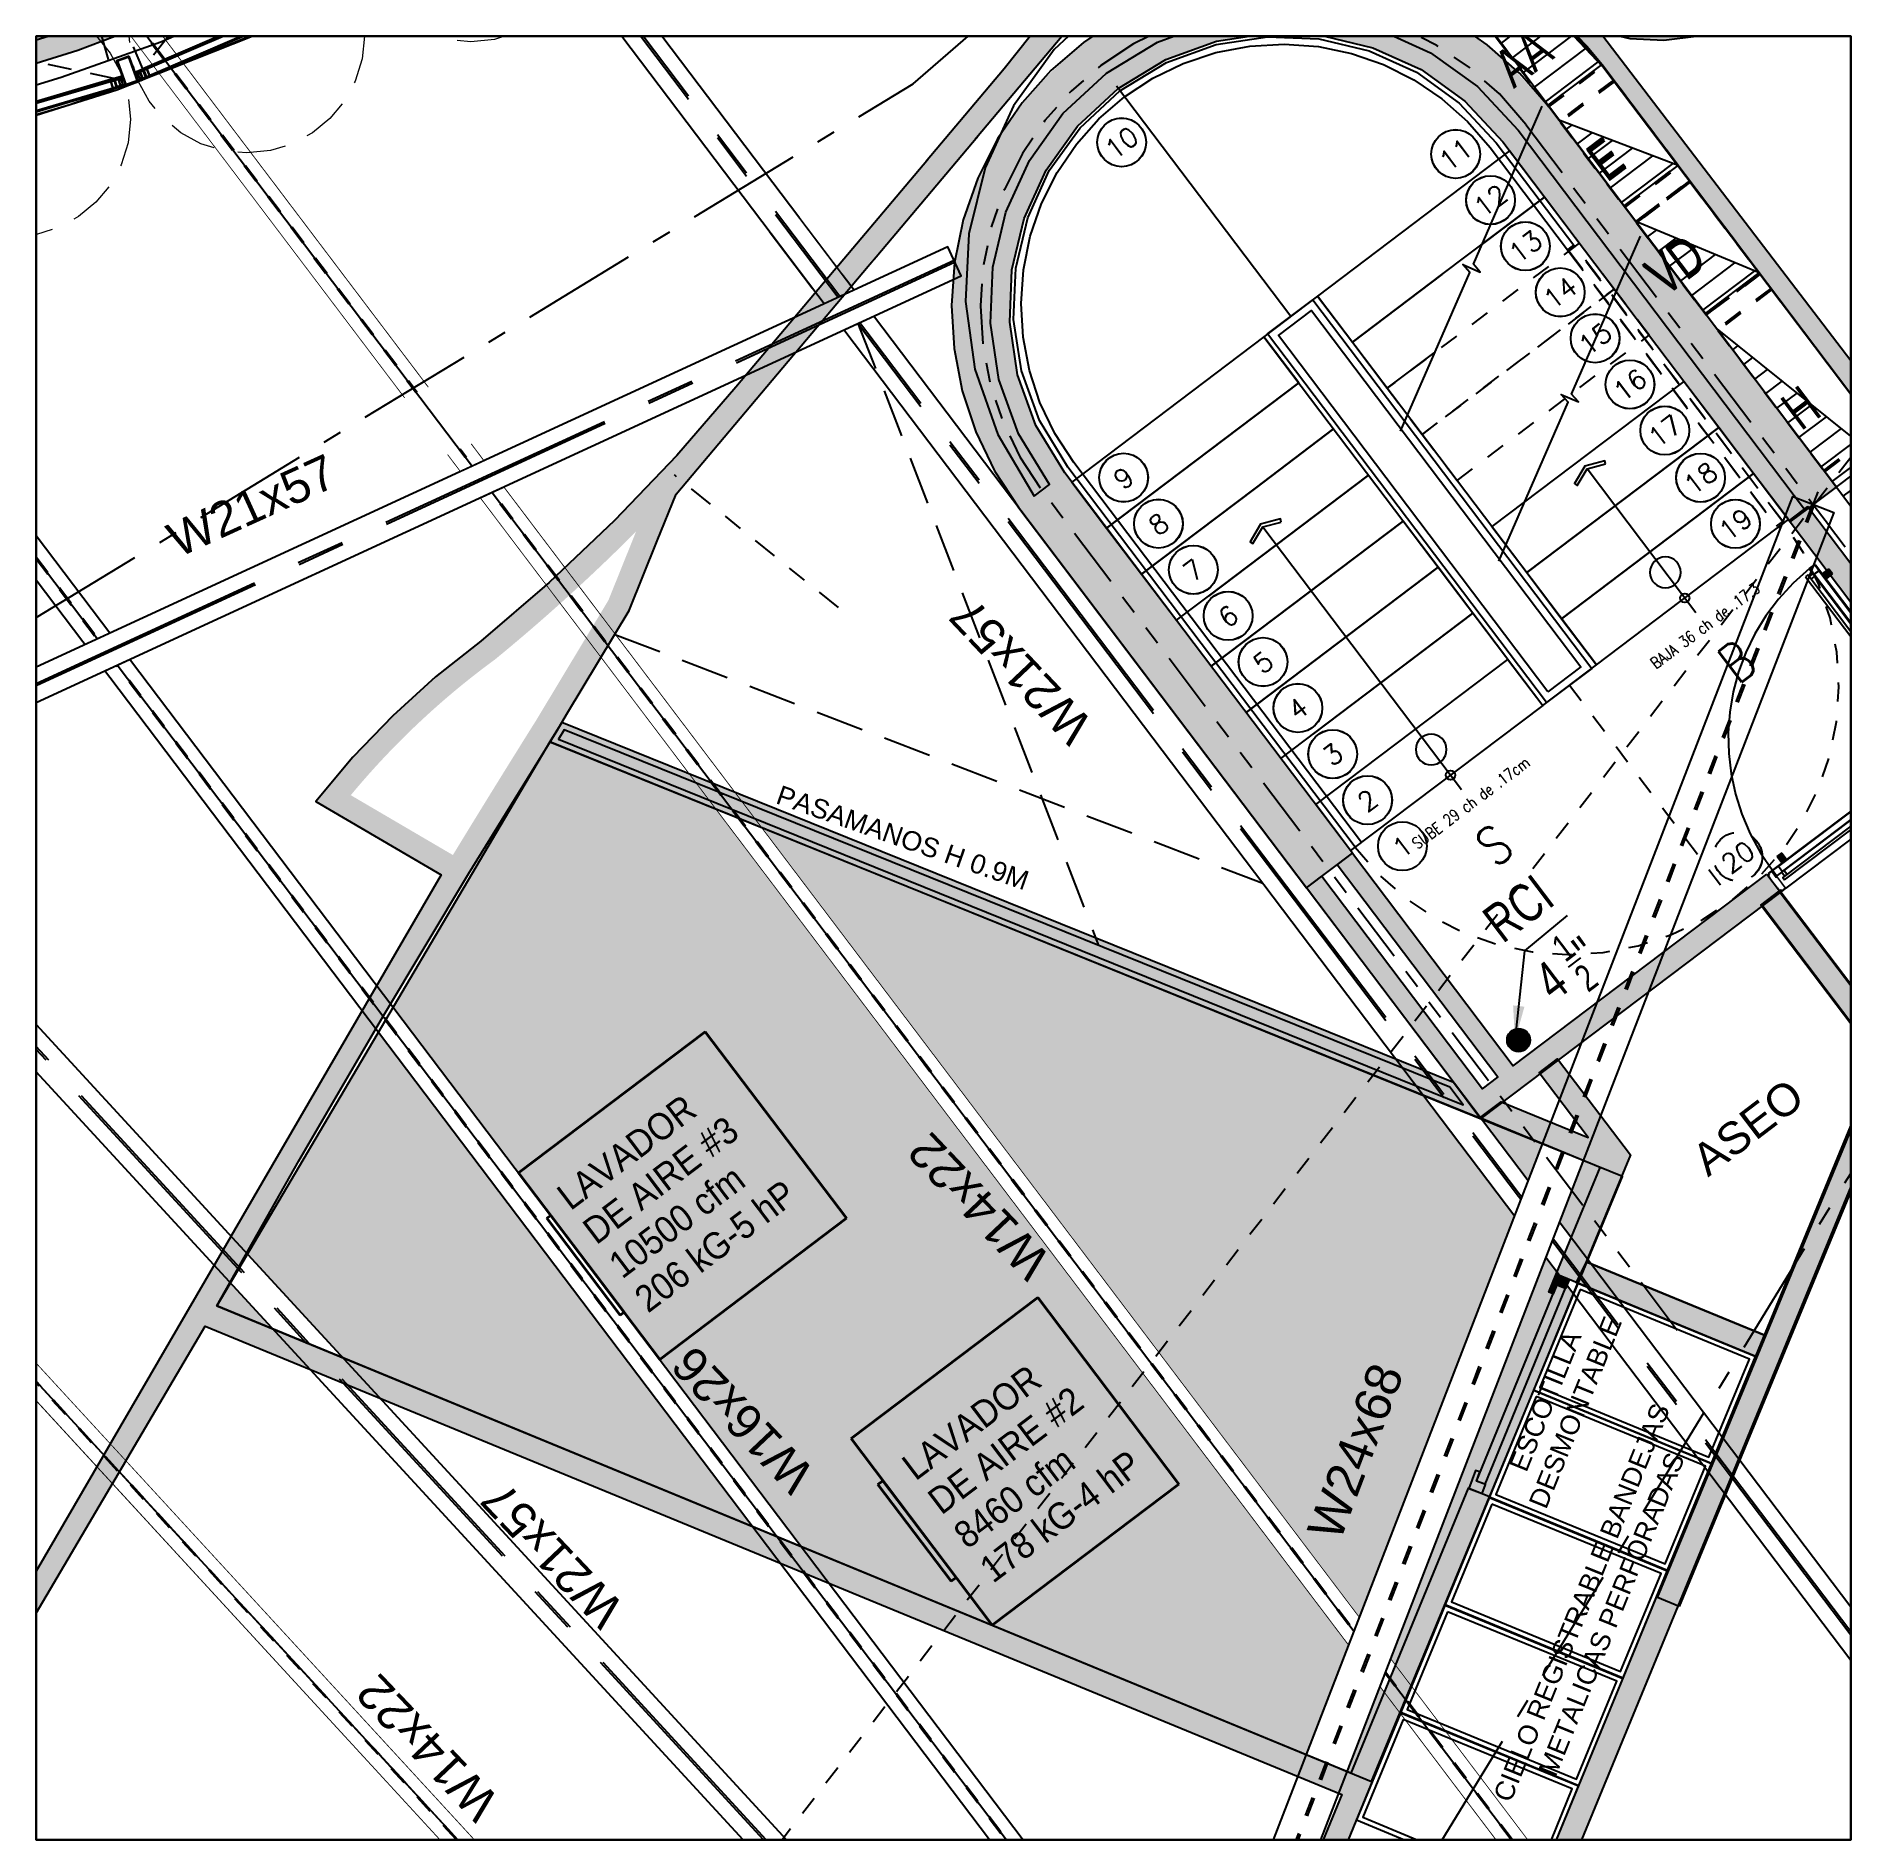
# Model space of a CAD drawing. Header units: millimetres. Extents: x 837300 to 838100, y 1173100 to 1173878.
# Drawn here: x 837784.11 to 837793.53, y 1173315.58 to 1173324.94 of the extents above; entities that cross this region are included whole.
import ezdxf
from ezdxf.enums import TextEntityAlignment as Align
from ezdxf.xclip import XClip

# ---------------------------------------------------------------- set-up
doc = ezdxf.new("R2010")
doc.units = ezdxf.units.MM
doc.set_wipeout_variables(frame=1)
for name, pattern in [('ACAD_ISO10W100', [18, 12, -3, 0, -3]), ('CENTER', [2, 1.25, -0.25, 0.25, -0.25]), ('HIDDEN', [0.375, 0.25, -0.125]), ('HIDDEN2', [0.1875, 0.125, -0.0625]), ('OLD-ANT-PLANTAS PROPUESTAS$0$DASHDOT', [25.4, 12.7, -6.35, 0, -6.35]), ('OLD-ANT-PLANTAS PROPUESTAS$0$HIDDEN', [0.375, 0.25, -0.125]), ('OLD-ANT-PLANTAS PROPUESTAS$0$HIDDEN2', [0.1875, 0.125, -0.0625]), ('OLD-ANT-PLANTAS PROPUESTAS$0$KCIG-AP-DW-XR-PUNTOS FIJOS$0$DASHED', [0.75, 0.5, -0.25]), ('OLD-ANT-PLANTAS PROPUESTAS$0$KCIG-AP-DW-XR-PUNTOS FIJOS$0$DASHED2', [9.525, 6.35, -3.175]), ('OLD-ANT-PLANTAS PROPUESTAS$0$KCIG-AP-DW-XR-PUNTOS FIJOS$0$HIDDEN', [9.525, 6.35, -3.175]), ('OLD-ANT-PLANTAS PROPUESTAS$0$KCIG-AP-DW-XR-PUNTOS FIJOS$0$HIDDEN2', [0.1875, 0.125, -0.0625]), ('OLD-ANT-PLANTAS PROPUESTAS$0$KCIG-AP-DW-XR-VENTANERIA$0$HIDDEN', [0.375, 0.25, -0.125]), ('OLD-ANT-PLANTAS PROPUESTAS$0$KCIG-XR-ESTRUCTURA$0$ACAD_ISO10W100', [18, 12, -3, 0, -3]), ('OLD-ANT-PLANTAS PROPUESTAS$0$KCIG-XR-ESTRUCTURA$0$DASHED', [0.75, 0.5, -0.25]), ('OLD-ANT-PLANTAS PROPUESTAS$0$KCIG-XR-ESTRUCTURA$0$HIDDEN2', [0.1875, 0.125, -0.0625]), ('OLD-ANT-PLANTAS PROPUESTAS$0$KCIG-XR-ESTRUCTURA$0$PHANTOM2', [1.25, 0.625, -0.125, 0.125, -0.125, 0.125, -0.125])]:
    doc.linetypes.add(name, pattern=pattern)
for name, color, linetype in [('.', 255, 'Continuous'), ('0 @ 150', 7, 'Continuous'), ('0-ACHU1', 251, 'Continuous'), ('0-ACHU3', 253, 'Continuous'), ('1MURO', 5, 'Continuous'), ('254', 254, 'Continuous'), ('A-ANOTAC-SIMBOLO', 3, 'Continuous'), ('A-ejes', 251, 'ACAD_ISO10W100'), ('A-Linea-1', 1, 'Continuous'), ('A-Linea-2', 2, 'Continuous'), ('A-Linea-4', 4, 'Continuous'), ('DETALLES', 3, 'Continuous'), ('EE-CENTROS', 8, 'CENTER'), ('EE-OCULTAS', 252, 'HIDDEN'), ('EE-W21x57', 3, 'Continuous'), ('EE-W24x68', 80, 'Continuous'), ('hatch ciruclación', 41, 'Continuous'), ('HATCH SUELO', 41, 'Continuous'), ('INT-MUEBLES', 251, 'Continuous'), ('INT-MUROS-01', 5, 'Continuous'), ('INT_COTAS 100', 2, 'Continuous'), ('INT_REVESTIMIENTO', 1, 'Continuous'), ('KCIG-AP-DW-XR-VENTANERIA$0$A-Linea-1', 1, 'Continuous'), ('MOBILIARIO', 1, 'Continuous'), ('OLD-ANT-PLANTAS PROPUESTAS$0$A-ANOTAC-TEXTO', 1, 'Continuous'), ('OLD-ANT-PLANTAS PROPUESTAS$0$A-BORDE DE LOSA PERFIL IPE', 2, 'Continuous'), ('OLD-ANT-PLANTAS PROPUESTAS$0$A-EJES', 251, 'OLD-ANT-PLANTAS PROPUESTAS$0$KCIG-XR-ESTRUCTURA$0$ACAD_ISO10W100'), ('OLD-ANT-PLANTAS PROPUESTAS$0$A-ESCALERA', 3, 'Continuous'), ('OLD-ANT-PLANTAS PROPUESTAS$0$A-ESTRUCTURA', 5, 'Continuous'), ('OLD-ANT-PLANTAS PROPUESTAS$0$A-FONDO_250', 250, 'Continuous'), ('OLD-ANT-PLANTAS PROPUESTAS$0$A-FONDO_253', 253, 'Continuous'), ('OLD-ANT-PLANTAS PROPUESTAS$0$A-Linea-1', 1, 'Continuous'), ('OLD-ANT-PLANTAS PROPUESTAS$0$A-Linea-3', 3, 'Continuous'), ('OLD-ANT-PLANTAS PROPUESTAS$0$A-MOB-FIJO', 2, 'Continuous'), ('OLD-ANT-PLANTAS PROPUESTAS$0$A-MURO INTERIOR', 4, 'Continuous'), ('OLD-ANT-PLANTAS PROPUESTAS$0$A-MURO INTERIOR NUEVO', 5, 'Continuous'), ('OLD-ANT-PLANTAS PROPUESTAS$0$A-MUROS BAJOS', 3, 'Continuous'), ('OLD-ANT-PLANTAS PROPUESTAS$0$A-PROYECCION', 1, 'OLD-ANT-PLANTAS PROPUESTAS$0$HIDDEN2'), ('OLD-ANT-PLANTAS PROPUESTAS$0$A-PROYECCION ESTRUCTURA', 250, 'OLD-ANT-PLANTAS PROPUESTAS$0$KCIG-XR-ESTRUCTURA$0$HIDDEN2'), ('OLD-ANT-PLANTAS PROPUESTAS$0$A-TEXTO', 3, 'Continuous'), ('OLD-ANT-PLANTAS PROPUESTAS$0$A-TEXTO NIVELES', 2, 'Continuous'), ('OLD-ANT-PLANTAS PROPUESTAS$0$A-textos 1', 3, 'Continuous'), ('OLD-ANT-PLANTAS PROPUESTAS$0$EJES-01', 1, 'OLD-ANT-PLANTAS PROPUESTAS$0$DASHDOT'), ('OLD-ANT-PLANTAS PROPUESTAS$0$G-LINEAS DE SECCION', 8, 'OLD-ANT-PLANTAS PROPUESTAS$0$HIDDEN2'), ('OLD-ANT-PLANTAS PROPUESTAS$0$INT-MUEBLES', 1, 'Continuous'), ('OLD-ANT-PLANTAS PROPUESTAS$0$INT-PT-VT-PV', 1, 'Continuous'), ('OLD-ANT-PLANTAS PROPUESTAS$0$KCIG-AP-DW-XR-PUNTOS FIJOS$0$A-ANOTAC-SIMBOLO', 9, 'Continuous'), ('OLD-ANT-PLANTAS PROPUESTAS$0$KCIG-AP-DW-XR-PUNTOS FIJOS$0$A-ESCALERA', 3, 'Continuous'), ('OLD-ANT-PLANTAS PROPUESTAS$0$KCIG-AP-DW-XR-PUNTOS FIJOS$0$A-ESCALERA PELDAÑO', 2, 'OLD-ANT-PLANTAS PROPUESTAS$0$KCIG-AP-DW-XR-PUNTOS FIJOS$0$HIDDEN2'), ('OLD-ANT-PLANTAS PROPUESTAS$0$KCIG-AP-DW-XR-PUNTOS FIJOS$0$A-mobiliario', 252, 'Continuous'), ('OLD-ANT-PLANTAS PROPUESTAS$0$KCIG-AP-DW-XR-PUNTOS FIJOS$0$A-PASAMANOS', 1, 'Continuous'), ('OLD-ANT-PLANTAS PROPUESTAS$0$KCIG-AP-DW-XR-PUNTOS FIJOS$0$A-PROYECCION', 250, 'OLD-ANT-PLANTAS PROPUESTAS$0$KCIG-AP-DW-XR-PUNTOS FIJOS$0$HIDDEN2'), ('OLD-ANT-PLANTAS PROPUESTAS$0$KCIG-AP-DW-XR-PUNTOS FIJOS$0$A-PROYECCION 2', 2, 'OLD-ANT-PLANTAS PROPUESTAS$0$KCIG-AP-DW-XR-PUNTOS FIJOS$0$HIDDEN2'), ('OLD-ANT-PLANTAS PROPUESTAS$0$KCIG-AP-DW-XR-PUNTOS FIJOS$0$marco', 2, 'Continuous'), ('OLD-ANT-PLANTAS PROPUESTAS$0$KCIG-AP-DW-XR-VENTANERIA$0$A-A BORDILLO', 1, 'Continuous'), ('OLD-ANT-PLANTAS PROPUESTAS$0$KCIG-AP-DW-XR-VENTANERIA$0$A-A PERFIL ESTRUCTURAL VENTANERIA', 1, 'Continuous'), ('OLD-ANT-PLANTAS PROPUESTAS$0$KCIG-AP-DW-XR-VENTANERIA$0$A-Linea-1', 1, 'Continuous'), ('OLD-ANT-PLANTAS PROPUESTAS$0$KCIG-AP-DW-XR-VENTANERIA$0$A-puertas y ventanas', 2, 'Continuous'), ('OLD-ANT-PLANTAS PROPUESTAS$0$KCIG-XR-ESTRUCTURA$0$A-estructura', 5, 'Continuous'), ('OLD-ANT-PLANTAS PROPUESTAS$0$KCIG-XR-ESTRUCTURA$0$A-FONDO_250', 250, 'Continuous'), ('OLD-ANT-PLANTAS PROPUESTAS$0$KCIG-XR-ESTRUCTURA$0$A-FONDO_252', 252, 'Continuous'), ('OLD-ANT-PLANTAS PROPUESTAS$0$KCIG-XR-ESTRUCTURA$0$A-FONDO_253', 253, 'Continuous'), ('OLD-ANT-PLANTAS PROPUESTAS$0$KCIG-XR-ESTRUCTURA$0$A-FONDO_255', 255, 'Continuous'), ('OLD-ANT-PLANTAS PROPUESTAS$0$KCIG-XR-ESTRUCTURA$0$A-Linea-1', 1, 'Continuous'), ('OLD-ANT-PLANTAS PROPUESTAS$0$KCIG-XR-ESTRUCTURA$0$A-Linea-3', 3, 'Continuous'), ('OLD-ANT-PLANTAS PROPUESTAS$0$KCIG-XR-ESTRUCTURA$0$A-mobiliario', 252, 'Continuous'), ('OLD-ANT-PLANTAS PROPUESTAS$0$KCIG-XR-ESTRUCTURA$0$A-MURO INTERIOR', 4, 'Continuous'), ('OLD-ANT-PLANTAS PROPUESTAS$0$KCIG-XR-ESTRUCTURA$0$A-PASAMANOS', 1, 'Continuous'), ('OLD-ANT-PLANTAS PROPUESTAS$0$KCIG-XR-ESTRUCTURA$0$A-SOLIDO MUROS', 251, 'Continuous'), ('OLD-ANT-PLANTAS PROPUESTAS$0$KCIG-XR-ESTRUCTURA$0$A-TEXTO', 3, 'Continuous'), ('OLD-ANT-PLANTAS PROPUESTAS$0$KCIG-XR-ESTRUCTURA$0$ES-COLUMNA', 6, 'Continuous'), ('OLD-ANT-PLANTAS PROPUESTAS$0$KCIG-XR-ESTRUCTURA$0$ES-ESTRUCTURA', 6, 'Continuous'), ('OLD-ANT-PLANTAS PROPUESTAS$0$KCIG-XR-ESTRUCTURA$0$ES-SOLIDO ESTRUCTURA', 250, 'Continuous'), ('OLD-ANT-PLANTAS PROPUESTAS$0$KCIG-XR-ESTRUCTURA$0$G-LINEA DE EJE', 1, 'OLD-ANT-PLANTAS PROPUESTAS$0$KCIG-XR-ESTRUCTURA$0$PHANTOM2'), ('OLD-ANT-PLANTAS PROPUESTAS$0$KCIG-XR-ESTRUCTURA$0$marco', 2, 'Continuous'), ('OLD-ANT-PLANTAS PROPUESTAS$0$MURO', 5, 'Continuous'), ('OLD-ANT-PLANTAS PROPUESTAS$0$PUERTAS', 1, 'Continuous'), ('pv', 1, 'Continuous')]:
    doc.layers.add(name, color=color, linetype=linetype)
for name, color, linetype, lineweight in [('M-EQPM-1', 14, 'Continuous', 35), ('M-EQPM-IDEN', 50, 'Continuous', 9), ('OLD-ANT-PLANTAS PROPUESTAS$0$KCIG-AP-DW-XR-PUNTOS FIJOS$0$0[puertas y ventanas]', 1, 'Continuous', 13), ('OLD-ANT-PLANTAS PROPUESTAS$0$KCIG-XR-ESTRUCTURA$0$A-ANOTAC. REVICION', 30, 'Continuous', 40)]:
    doc.layers.add(name, color=color, linetype=linetype, lineweight=lineweight)
doc.styles.add('ARIAL', font='arial.ttf')
doc.styles.add('ARIAL EE', font='arial.ttf')
doc.styles.add('OLD-ANT-PLANTAS PROPUESTAS$0$1-100', font='romans.shx', dxfattribs={"height": 0.2})
doc.styles.add('OLD-ANT-PLANTAS PROPUESTAS$0$2-100', font='arial.ttf', dxfattribs={"height": 0.26})
doc.styles.add('OLD-ANT-PLANTAS PROPUESTAS$0$ARIAL EE', font='arial.ttf')
doc.styles.add('OLD-ANT-PLANTAS PROPUESTAS$0$ARIALNARROW', font='ARIALN.TTF', dxfattribs={"height": 0.13})
doc.styles.add('OLD-ANT-PLANTAS PROPUESTAS$0$KCIG-AP-DW-XR-PUNTOS FIJOS$0$jb', font='swisscl.ttf')
doc.styles.add('OLD-ANT-PLANTAS PROPUESTAS$0$KCIG-AP-DW-XR-PUNTOS FIJOS$0$ROMANS', font='romans')
doc.styles.add('OLD-ANT-PLANTAS PROPUESTAS$0$KCIG-AP-DW-XR-PUNTOS FIJOS$0$TEXT', font='romans.shx', dxfattribs={"width": 0.8})
doc.styles.add('OLD-ANT-PLANTAS PROPUESTAS$0$KCIG-XR-ESTRUCTURA$0$2-75', font='arial.ttf', dxfattribs={"height": 0.195})
doc.styles.add('OLD-ANT-PLANTAS PROPUESTAS$0$KCIG-XR-ESTRUCTURA$0$jb', font='swisscl.ttf')
doc.styles.add('OLD-ANT-PLANTAS PROPUESTAS$0$TEXT', font='romans.shx', dxfattribs={"width": 0.8})
doc.styles.add('ROMANS', font='romans.shx')
doc.styles.add('SansSerif', font='sanss___.ttf', dxfattribs={"width": 0.9, "height": 0.139012})
doc.styles.get("Standard").update_dxf_attribs({"font": 'arial.ttf'})
doc.styles.add('TEXT', font='romans.shx', dxfattribs={"width": 0.8})
doc.dimstyles.new('Cotas100', dxfattribs={"dimtxt": 0.14, "dimasz": 0.1, "dimexe": 0.01, "dimexo": 0.01, "dimgap": 0.04, "dimtad": 1, "dimzin": 1, "dimdsep": 46, "dimtxsty": 'ARIAL', "dimblk": 'SMALL', "dimcen": 0.3, "dimclrd": 2, "dimclre": 2, "dimclrt": 1, "dimazin": 2, "dimtfac": 1, "dimtofl": 0, "dimtmove": 0, "dimatfit": 3, "dimldrblk": 'OBLIQUE', "dimfxl": 1, "dimtolj": 1, "dimlwd": -1, "dimlwe": -1, "dimarcsym": 0})
doc.dimstyles.new('DIM100', dxfattribs={"dimtxt": 0.16, "dimasz": 0.1, "dimexe": 0, "dimexo": 0, "dimgap": 0.12, "dimtad": 1, "dimzin": 4, "dimdsep": 46, "dimtxsty": 'ROMANS', "dimblk": 'OPEN90', "dimblk1": 'OPEN90', "dimblk2": 'DIMBLK', "dimcen": 0, "dimse1": 1, "dimse2": 1, "dimclrd": 8, "dimclre": 2, "dimclrt": 2, "dimadec": 0, "dimazin": 0, "dimtfac": 1, "dimtix": 1, "dimtmove": 2, "dimatfit": 3, "dimldrblk": 'DIMBLK', "dimfxl": 1, "dimtvp": 1.75, "dimtolj": 1, "dimtzin": 4, "dimarcsym": 0})
doc.dimstyles.get("Standard").update_dxf_attribs({"dimtxt": 0.18, "dimasz": 0.18, "dimexe": 0.18, "dimexo": 0.0625, "dimgap": 0.09, "dimtad": 0, "dimtih": 1, "dimtoh": 1, "dimdec": 4, "dimzin": 0, "dimdsep": 46, "dimtxsty": 'Standard', "dimcen": 0.09, "dimadec": 0, "dimazin": 0, "dimtfac": 1, "dimtdec": 4, "dimtofl": 0, "dimtmove": 0, "dimatfit": 3, "dimfxl": 1, "dimtolj": 1, "dimtzin": 0, "dimarcsym": 0})
pattern_1 = [(46.37299, (-3.4523162, -24.776658), (-0.0019387625, 0.00184800213), [])]
pattern_2 = [(6.994463, (-432.41186, 588.50034), (0.058662799, 0.107447703), [0, -0.09652, 0, -0.10795, 0, -0.1031875]), (336.994463, (-432.41186, 588.50034), (0.18779406, 0.097353625), [0, -0.05207, 0, -0.086995, 0, -0.0333375]), (296.994463, (-432.47916, 588.53998), (0.170558209, -0.100071648), [0, -0.03175, 0, -0.1143, 0, -0.149225]), (286.994463, (-432.47916, 588.53998), (0.1927572, -0.048881576), [0, -0.015875, 0, -0.07493, 0, -0.085725])]
pattern_3 = [(360, (-849.747, 1687.621), (9e-16, 6.985), [5.08, -1.905]), (90, (-849.747, 1687.621), (-6.985, 9e-16), [5.08, -1.905])]
pattern_4 = [(322.89836094, (340.6535, 1859.182), (4.213567166, 5.571003207), [5.08, -1.905]), (52.89836094, (340.6535, 1859.182), (-5.571003207, 4.213567166), [5.08, -1.905])]
pattern_5 = [(360, (-849.822, 1688.314), (9e-16, 6.985), [5.08, -1.905]), (90, (-849.822, 1688.314), (-6.985, 9e-16), [5.08, -1.905])]
pattern_6 = [(9e-12, (-849.822, 1688.314), (-1e-12, 6.985), [5.08, -1.905]), (90, (-849.822, 1688.314), (-6.985, -1e-12), [5.08, -1.905])]
pattern_7 = [(9e-12, (-850.432, 1688.314), (-1e-12, 6.985), [5.08, -1.905]), (90, (-850.432, 1688.314), (-6.985, -1e-12), [5.08, -1.905])]
pattern_8 = [(360, (-849.7815, 1686.802), (9e-16, 6.985), [5.08, -1.905]), (90, (-849.7815, 1686.802), (-6.985, 9e-16), [5.08, -1.905])]
pattern_9 = [(360, (-849.822, 1688.314), (2e-15, 6.985), [5.08, -1.905]), (90, (-849.822, 1688.314), (-6.985, 2e-15), [5.08, -1.905])]
pattern_10 = [(180, (850.5305, -1688.314), (3e-08, -6.985), [5.08, -1.905]), (270, (850.5305, -1688.314), (6.985, 3e-08), [5.08, -1.905])]
pattern_11 = [(180, (851.0446, -1688.314), (3e-08, -6.985), [5.08, -1.905]), (270, (851.0446, -1688.314), (6.985, 3e-08), [5.08, -1.905])]
pattern_12 = [(180, (850.774, -1688.314), (3e-08, -6.985), [5.08, -1.905]), (270, (850.774, -1688.314), (6.985, 3e-08), [5.08, -1.905])]
pattern_13 = [(180, (851.0446, -1688.314), (3e-08, -6.985), [5.08, -1.905]), (270, (851.0446, -1688.314), (6.985, 3e-08), [5.08, -1.905])]
pattern_14 = [(180, (850.7695, -1688.314), (3e-08, -6.985), [5.08, -1.905]), (270, (850.7695, -1688.314), (6.985, 3e-08), [5.08, -1.905])]
pattern_15 = [(180, (850.822, -1688.314), (3e-08, -6.985), [5.08, -1.905]), (270, (850.822, -1688.314), (6.985, 3e-08), [5.08, -1.905])]
pattern_16 = [(180, (850.822, -1688.314), (3e-08, -6.985), [5.08, -1.905]), (270, (850.822, -1688.314), (6.985, 3e-08), [5.08, -1.905])]
pattern_17 = [(180, (850.762, -1688.314), (3e-08, -6.985), [5.08, -1.905]), (270, (850.762, -1688.314), (6.985, 3e-08), [5.08, -1.905])]
pattern_18 = [(180, (850.807, -1688.314), (3e-08, -6.985), [5.08, -1.905]), (270, (850.807, -1688.314), (6.985, 3e-08), [5.08, -1.905])]
pattern_19 = [(180, (850.8474, -1688.314), (3e-08, -6.985), [5.08, -1.905]), (270, (850.8474, -1688.314), (6.985, 3e-08), [5.08, -1.905])]
pattern_20 = [(180, (850.8166, -1688.314), (3e-08, -6.985), [5.08, -1.905]), (270, (850.8166, -1688.314), (6.985, 3e-08), [5.08, -1.905])]
pattern_21 = [(180, (850.847, -1688.314), (3e-08, -6.985), [5.08, -1.905]), (270, (850.847, -1688.314), (6.985, 3e-08), [5.08, -1.905])]
pattern_22 = [(180, (850.8376, -1688.314), (3e-08, -6.985), [5.08, -1.905]), (270, (850.8376, -1688.314), (6.985, 3e-08), [5.08, -1.905])]
pattern_23 = [(180, (850.8476, -1688.314), (3e-08, -6.985), [5.08, -1.905]), (270, (850.8476, -1688.314), (6.985, 3e-08), [5.08, -1.905])]
pattern_24 = [(180, (850.424, -1688.314), (3e-08, -6.985), [5.08, -1.905]), (270, (850.424, -1688.314), (6.985, 3e-08), [5.08, -1.905])]
pattern_25 = [(180, (850.422, -1688.314), (3e-08, -6.985), [5.08, -1.905]), (270, (850.422, -1688.314), (6.985, 3e-08), [5.08, -1.905])]
pattern_26 = [(180, (850.429, -1688.314), (3e-08, -6.985), [5.08, -1.905]), (270, (850.429, -1688.314), (6.985, 3e-08), [5.08, -1.905])]
pattern_27 = [(180, (850.427, -1688.314), (3e-08, -6.985), [5.08, -1.905]), (270, (850.427, -1688.314), (6.985, 3e-08), [5.08, -1.905])]
pattern_28 = [(360, (-849.822, 1688.314), (9e-16, 6.985), [5.08, -1.905]), (90, (-849.822, 1688.314), (-6.985, 9e-16), [5.08, -1.905])]
pattern_29 = [(360, (-849.822, 1688.314), (9e-16, 6.985), [5.08, -1.905]), (90, (-849.822, 1688.314), (-6.985, 9e-16), [5.08, -1.905])]
pattern_30 = [(360, (-849.822, 1688.314), (9e-16, 6.985), [5.08, -1.905]), (90, (-849.822, 1688.314), (-6.985, 9e-16), [5.08, -1.905])]
pattern_31 = [(360, (-849.822, 1688.314), (9e-16, 6.985), [5.08, -1.905]), (90, (-849.822, 1688.314), (-6.985, 9e-16), [5.08, -1.905])]
pattern_32 = [(360, (-849.822, 1688.314), (9e-16, 6.985), [5.08, -1.905]), (90, (-849.822, 1688.314), (-6.985, 9e-16), [5.08, -1.905])]
pattern_33 = [(360, (-849.822, 1688.314), (9e-16, 6.985), [5.08, -1.905]), (90, (-849.822, 1688.314), (-6.985, 9e-16), [5.08, -1.905])]
pattern_34 = [(180, (850.769, -1688.314), (3e-08, -6.985), [5.08, -1.905]), (270, (850.769, -1688.314), (6.985, 3e-08), [5.08, -1.905])]
pattern_35 = [(322.89836094, (340.6535, 1859.182), (4.213567166, 5.571003207), [5.08, -1.905]), (52.89836094, (340.6535, 1859.182), (-5.571003207, 4.213567166), [5.08, -1.905])]
pattern_36 = [(180, (850.925, -1688.314), (3e-08, -6.985), [5.08, -1.905]), (270, (850.925, -1688.314), (6.985, 3e-08), [5.08, -1.905])]
pattern_37 = [(180, (850.908, -1688.314), (3e-08, -6.985), [5.08, -1.905]), (270, (850.908, -1688.314), (6.985, 3e-08), [5.08, -1.905])]
pattern_38 = [(180, (850.983, -1688.314), (3e-08, -6.985), [5.08, -1.905]), (270, (850.983, -1688.314), (6.985, 3e-08), [5.08, -1.905])]
pattern_39 = [(180, (850.4216, -1688.314), (3e-08, -6.985), [5.08, -1.905]), (270, (850.4216, -1688.314), (6.985, 3e-08), [5.08, -1.905])]
pattern_40 = [(180, (850.891, -1688.314), (3e-08, -6.985), [5.08, -1.905]), (270, (850.891, -1688.314), (6.985, 3e-08), [5.08, -1.905])]
pattern_41 = [(180, (850.77, -1688.314), (3e-08, -6.985), [5.08, -1.905]), (270, (850.77, -1688.314), (6.985, 3e-08), [5.08, -1.905])]

# ---------------------------------------------------------------- blocks, each defined once
blk = doc.blocks.new('*U790')
blk.add_wipeout([(-70, 399), (70, 399), (70, -16978.6), (-70, -16978.6)])
blk.add_lwpolyline([(-70, 399), (70, 399), (70, -16978.6), (-70, -16978.6)], close=True)
at = {"layer": 'EE-OCULTAS'}
for p, q in [((-3.2, 399), (-3.2, -16978.6)), ((3.2, 399), (3.2, -16978.6))]:
    blk.add_line(p, q, dxfattribs=at)
blk = doc.blocks.new('*U791')
blk.add_lwpolyline([(-63.5, 174.5), (63.5, 174.5), (63.5, -14997.1), (-63.5, -14997.1)], close=True)
blk.add_wipeout([(-63.5, 174.5), (63.5, 174.5), (63.5, -14997.1), (-63.5, -14997.1)])
at = {"layer": 'EE-OCULTAS'}
for p, q in [((-2.9, -14997.1), (-2.9, 174.5)), ((2.9, -14997.1), (2.9, 174.5))]:
    blk.add_line(p, q, dxfattribs=at)
blk = doc.blocks.new('*U792')
blk.add_lwpolyline([(-63.5, 174.5), (63.5, 174.5), (63.5, -8844.7), (-63.5, -8844.7)], close=True)
blk.add_wipeout([(-63.5, 174.5), (63.5, 174.5), (63.5, -8844.7), (-63.5, -8844.7)])
at = {"layer": 'EE-OCULTAS'}
for p, q in [((-2.9, -8844.7), (-2.9, 174.5)), ((2.9, -8844.7), (2.9, 174.5))]:
    blk.add_line(p, q, dxfattribs=at)
blk = doc.blocks.new('*U789')
blk.add_wipeout([(-114, -497), (114, -497), (114, -10410.7), (-114, -10410.7)]).dxf.layer = 'EE-W24x68'
at = {"layer": 'EE-CENTROS'}
for p, q in [((-5.2, -10410.7), (-5.2, -497)), ((5.2, -10410.7), (5.2, -497))]:
    blk.add_line(p, q, dxfattribs=at)
at = {"layer": 'EE-W24x68'}
blk.add_lwpolyline([(-114, -497), (114, -497), (114, -10410.7), (-114, -10410.7)], close=True, dxfattribs=at)
blk = doc.blocks.new('PLANTA ESTRUCTURA')
at = {"layer": '0-ACHU1'}
for p, q in [((3341894.4924, 224676.6735), (3341894.4924, 224689.86)), ((3341887.4341, 224688.2704), (3341887.4341, 224688.4453)), ((3341887.4341, 224688.2704), (3341887.6019, 224688.2704)), ((3341888.5092, 224677.1029), (3341888.5092, 224677.2778)), ((3341888.5092, 224677.1029), (3341888.677, 224677.1029))]:
    blk.add_line(p, q, dxfattribs=at)
blk.add_lwpolyline([(3341888.1964, 224692.6386), (3341890.0587, 224673.295)], dxfattribs=at)
for centre, radius in [((3341887.4341, 224688.2704), 1.1), ((3341887.4341, 224688.2704), 0.8), ((3341888.5092, 224677.1029), 1.1), ((3341888.5092, 224677.1029), 0.8)]:
    blk.add_circle(centre, radius, dxfattribs=at)
at = {"layer": '0-ACHU1', "xscale": 0.001, "yscale": 0.001, "zscale": 0.001}
for name, p in [('*U790', (3341890.3509, 224690.5516)), ('*U791', (3341892.4432, 224689.931))]:
    blk.add_blockref(name, p, dxfattribs=at)
at = {"color": 252, "style": 'ARIAL EE'}
for s, height, rotation, p in [('W21x57', 0.18, 96.36211, (3341894.2132, 224684.2423)), ('W21x57', 0.18, 96.36211, (3341889.5038, 224682.0515)), ('W24x68', 0.1845, 32.10406, (3341892.6608, 224680.0816))]:
    blk.add_text(s, height=height, rotation=rotation, dxfattribs=at).set_placement(p)
at = {"layer": '0-ACHU1'}
for points in [[(3341890.3509, 224691.1305), (3341890.3509, 224673.4102)], [(3341887.4378, 224688.2696), (3341895.0822, 224686.5946)]]:
    blk.add_lwpolyline(points, dxfattribs=at)
at = {"color": 252, "style": 'ARIAL EE'}
for s, p in [('W14x22', (3341892.3621, 224682.1567)), ('W16x26', (3341890.7148, 224682.0125))]:
    blk.add_text(s, height=0.18, rotation=96.36211, dxfattribs=at).set_placement(p)
at = {"layer": '0 @ 150', "color": 252, "insert": (3341890.9769, 224687.9742), "char_height": 0.18, "width": 4.650833, "attachment_point": 1, "rotation": 347.35802, "style": 'ARIAL EE', "bg_fill": 2}
blk.add_mtext('W21x57', dxfattribs=at)
blk.add_wipeout([(3341888.1344, 224692.4168), (3341888.2997, 224692.4327), (3341890.1264, 224673.4575), (3341889.9612, 224673.4416)]).dxf.layer = 'EE-W21x57'
at = {"layer": '0-ACHU1'}
blk.add_lwpolyline([(3341888.1344, 224692.4168), (3341888.2997, 224692.4327), (3341890.1264, 224673.4575), (3341889.9612, 224673.4416)], close=True, dxfattribs=at)
blk.add_lwpolyline([(3341892.4432, 224690.2672), (3341892.4432, 224674.7118)], dxfattribs=at)
at = {"layer": 'EE-CENTROS'}
for points in [[(3341890.0387, 224673.4491), (3341888.2119, 224692.4243)], [(3341890.0489, 224673.4501), (3341888.2222, 224692.4253)]]:
    blk.add_lwpolyline(points, dxfattribs=at)
blk.add_wipeout([(3341894.5754, 224689.7097), (3341894.4094, 224689.7097), (3341894.4094, 224676.8681), (3341894.5754, 224676.8681)]).dxf.layer = 'EE-W21x57'
at = {"layer": '0-ACHU1'}
blk.add_lwpolyline([(3341894.5754, 224689.7097), (3341894.4094, 224689.7097), (3341894.4094, 224676.8681), (3341894.5754, 224676.8681)], close=True, dxfattribs=at)
at = {"layer": 'EE-CENTROS'}
for points in [[(3341894.4872, 224676.8681), (3341894.4872, 224689.7097)], [(3341894.4975, 224676.8681), (3341894.4975, 224689.7097)]]:
    blk.add_lwpolyline(points, dxfattribs=at)
at = {"layer": '0-ACHU1', "xscale": 0.001, "yscale": 0.001, "zscale": 0.001, "rotation": 5.471983474300731}
blk.add_blockref('*U792', (3341887.5609, 224687.0022), dxfattribs=at)
at = {"layer": '0-ACHU1'}
for points in [[(3341887.5443, 224687.1759), (3341888.4086, 224678.1983)], [(3341888.5092, 224677.1029), (3341897.9354, 224682.9346)]]:
    blk.add_lwpolyline(points, dxfattribs=at)
at = {"color": 252, "style": 'ARIAL EE'}
blk.add_text('W14x22', height=0.18, rotation=96.36211, dxfattribs=at).set_placement((3341888.3823, 224681.6429))
blk.add_wipeout([(3341888.5264, 224688.116), (3341888.4908, 224687.9539), (3341895.0644, 224686.5135), (3341895.0999, 224686.6757)]).dxf.layer = 'EE-W21x57'
at = {"layer": '0-ACHU1'}
blk.add_lwpolyline([(3341888.5264, 224688.116), (3341888.4908, 224687.9539), (3341895.0644, 224686.5135), (3341895.0999, 224686.6757)], close=True, dxfattribs=at)
at = {"layer": 'EE-CENTROS'}
for points in [[(3341895.0811, 224686.5896), (3341888.5075, 224688.0299)], [(3341895.0833, 224686.5996), (3341888.5097, 224688.04)]]:
    blk.add_lwpolyline(points, dxfattribs=at)
at = {"layer": '0-ACHU1', "xscale": 0.001, "yscale": 0.001, "zscale": 0.001, "rotation": 121.7441344521262}
blk.add_blockref('*U789', (3341889.022, 224677.4201), dxfattribs=at)
blk = doc.blocks.new('OLD-ANT-PLANTAS PROPUESTAS$0$KCIG-AP-DW-XR-PUNTOS FIJOS$0$NUM-ESCALERA')
blk.add_circle((0, 0), 0.1266)
at = {"style": 'OLD-ANT-PLANTAS PROPUESTAS$0$KCIG-AP-DW-XR-PUNTOS FIJOS$0$ROMANS'}
blk.add_attdef('NO', text='', height=0.1, rotation=360, dxfattribs=at).set_placement((-0.0009, -0.0023), align=Align.MIDDLE)
blk = doc.blocks.new('*U783')
blk.add_circle((-0.161, -4.465), 0.8)
at = {"style": 'OLD-ANT-PLANTAS PROPUESTAS$0$KCIG-AP-DW-XR-PUNTOS FIJOS$0$TEXT', "width": 0.8}
for tag, p in [('@', (-0.013, 1.746)), ('ESCALERA', (-0.057, -1.472))]:
    blk.add_attdef(tag, text='', height=2, rotation=177.93299, dxfattribs=at).set_placement(p, align=Align.MIDDLE_CENTER)
blk = doc.blocks.new('*U686')
blk.add_lwpolyline([(0, -2.6), (0, 1), (0.197, 1.091), (-0.197, 1.091), (0, 1.183), (0, 2.421)])
blk = doc.blocks.new('*U784')
blk.add_circle((-4.32, -1.16), 0.8)
at = {"style": 'OLD-ANT-PLANTAS PROPUESTAS$0$KCIG-AP-DW-XR-PUNTOS FIJOS$0$TEXT', "width": 0.8}
for tag, p in [('ESCALERA', (-1.42, -0.38)), ('@', (1.67, 0.52))]:
    blk.add_attdef(tag, text='', height=2, rotation=105, dxfattribs=at).set_placement(p, align=Align.MIDDLE_CENTER)
blk = doc.blocks.new('*U687')
blk.add_lwpolyline([(0, -2.6), (0, 1), (0.197, 1.091), (-0.197, 1.091), (0, 1.183), (0, 2.421)])
blk = doc.blocks.new('_Small')
at = {"color": 0, "linetype": 'ByBlock', "lineweight": -2}
blk.add_circle((0, 0), 0.25, dxfattribs=at)
blk = doc.blocks.new('*D678')
at = {"layer": 'Defpoints', "color": 0, "transparency": 16777216}
for p in [(-0.97, -0.6621), (-0.9846, -0.8107, 0.0001), (-0.8565, -0.8554)]:
    blk.add_point(p, dxfattribs=at)
at = {"layer": 'INT_COTAS 100', "color": 2, "transparency": 16777216}
for p, q in [((-0.5359, -0.8), (-0.3895, -0.3801)), ((-0.9605, -0.6654), (-0.7992, -0.7217)), ((-0.8087, -0.7184), (-0.8565, -0.8554)), ((-0.9752, -0.814), (-0.847, -0.8587)), ((-0.8326, -0.7869), (-0.5359, -0.8))]:
    blk.add_line(p, q, dxfattribs=at)
for p, xscale, yscale, zscale, rotation in [((-0.8087, -0.7184), 0.1, 0.1, 0.1, 70.77598252318892), ((-0.8565, -0.8554), 0.09999999999999999, 0.09999999999999999, 0.09999999999999999, 250.775982523189)]:
    blk.add_blockref('_Small', p, dxfattribs=dict(at, xscale=xscale, yscale=yscale, zscale=zscale, rotation=rotation))
at = {"layer": 'INT_COTAS 100', "color": 1, "transparency": 16777216, "insert": (-0.5679, -0.5533), "char_height": 0.14, "attachment_point": 5, "rotation": 70.77598, "style": 'ARIAL'}
blk.add_mtext('\\A1;0.15', dxfattribs=at)
blk = doc.blocks.new('_Oblique')
at = {"color": 0, "linetype": 'ByBlock', "lineweight": -2}
blk.add_line((-0.5, -0.5), (0.5, 0.5), dxfattribs=at)
blk = doc.blocks.new('*D679')
at = {"layer": 'Defpoints', "color": 0, "transparency": 16777216}
for p in [(0.6577, 4.2963, 0.0001), (0.2807, 3.2152, 0), (0.5324, 3.1274)]:
    blk.add_point(p, dxfattribs=at)
at = {"layer": 'INT_COTAS 100', "color": 2, "transparency": 16777216}
for p, q in [((0.6672, 4.2931), (0.9188, 4.2053)), ((0.9094, 4.2086), (0.5324, 3.1274)), ((0.2901, 3.2119), (0.5418, 3.1241))]:
    blk.add_line(p, q, dxfattribs=at)
for p, xscale, yscale, zscale, rotation in [((0.9094, 4.2086), 0.1, 0.1, 0.1, 70.77598252318892), ((0.5324, 3.1274), 0.09999999999999999, 0.09999999999999999, 0.09999999999999999, 250.775982523189)]:
    blk.add_blockref('_Small', p, dxfattribs=dict(at, xscale=xscale, yscale=yscale, zscale=zscale, rotation=rotation))
at = {"layer": 'INT_COTAS 100', "color": 1, "transparency": 16777216, "insert": (0.6156, 3.7047), "char_height": 0.14, "attachment_point": 5, "rotation": 70.77598, "style": 'ARIAL'}
blk.add_mtext('\\A1;1.15', dxfattribs=at)
blk = doc.blocks.new('*D680')
at = {"layer": 'Defpoints', "color": 0, "transparency": 16777216}
for p in [(0.2807, 3.2152, 0), (-0.2289, 1.4612), (-0.0682, 1.4051)]:
    blk.add_point(p, dxfattribs=at)
at = {"layer": 'INT_COTAS 100', "color": 2, "transparency": 16777216}
for p, q in [((0.2901, 3.2119), (0.5418, 3.1241)), ((0.5324, 3.1274), (-0.0682, 1.4051)), ((-0.2195, 1.4579), (-0.0587, 1.4018))]:
    blk.add_line(p, q, dxfattribs=at)
for p, xscale, yscale, zscale, rotation in [((0.5324, 3.1274), 0.1, 0.1, 0.1, 70.77598252318892), ((-0.0682, 1.4051), 0.09999999999999999, 0.09999999999999999, 0.09999999999999999, 250.775982523189)]:
    blk.add_blockref('_Small', p, dxfattribs=dict(at, xscale=xscale, yscale=yscale, zscale=zscale, rotation=rotation))
at = {"layer": 'INT_COTAS 100', "color": 1, "transparency": 16777216, "insert": (0.1268, 2.303), "char_height": 0.14, "attachment_point": 5, "rotation": 70.77598, "style": 'ARIAL'}
blk.add_mtext('\\A1;1.82', dxfattribs=at)
blk = doc.blocks.new('*D681')
at = {"layer": 'Defpoints', "color": 0, "transparency": 16777216}
for p in [(-0.2289, 1.4612), (-0.625, 0.3253), (-0.4643, 0.2693)]:
    blk.add_point(p, dxfattribs=at)
at = {"layer": 'INT_COTAS 100', "color": 2, "transparency": 16777216}
for p, q in [((-0.2195, 1.4579), (-0.0587, 1.4018)), ((-0.0682, 1.4051), (-0.4643, 0.2693)), ((-0.6156, 0.3221), (-0.4548, 0.266))]:
    blk.add_line(p, q, dxfattribs=at)
for p, xscale, yscale, zscale, rotation in [((-0.0682, 1.4051), 0.1, 0.1, 0.1, 70.77598252318892), ((-0.4643, 0.2693), 0.09999999999999999, 0.09999999999999999, 0.09999999999999999, 250.775982523189)]:
    blk.add_blockref('_Small', p, dxfattribs=dict(at, xscale=xscale, yscale=yscale, zscale=zscale, rotation=rotation))
at = {"layer": 'INT_COTAS 100', "color": 1, "transparency": 16777216, "insert": (-0.3715, 0.8739), "char_height": 0.14, "attachment_point": 5, "rotation": 70.77598, "style": 'ARIAL'}
blk.add_mtext('\\A1;1.20', dxfattribs=at)
blk = doc.blocks.new('*D682')
at = {"layer": 'Defpoints', "color": 0, "transparency": 16777216}
for p in [(-0.625, 0.3253), (-0.97, -0.6621), (-0.8087, -0.7184)]:
    blk.add_point(p, dxfattribs=at)
at = {"layer": 'INT_COTAS 100', "color": 2, "transparency": 16777216}
for p, q in [((-0.6156, 0.3221), (-0.4548, 0.266)), ((-0.4643, 0.2693), (-0.8087, -0.7184)), ((-0.9605, -0.6654), (-0.7992, -0.7217))]:
    blk.add_line(p, q, dxfattribs=at)
for p, xscale, yscale, zscale, rotation in [((-0.4643, 0.2693), 0.1, 0.1, 0.1, 70.77598252318892), ((-0.8087, -0.7184), 0.09999999999999999, 0.09999999999999999, 0.09999999999999999, 250.775982523189)]:
    blk.add_blockref('_Small', p, dxfattribs=dict(at, xscale=xscale, yscale=yscale, zscale=zscale, rotation=rotation))
at = {"layer": 'INT_COTAS 100', "color": 1, "transparency": 16777216, "insert": (-0.7417, -0.1878), "char_height": 0.14, "attachment_point": 5, "rotation": 70.77598, "style": 'ARIAL'}
blk.add_mtext('\\A1;1.05', dxfattribs=at)
blk = doc.blocks.new('*D646')
at = {"layer": 'Defpoints', "color": 0, "transparency": 16777216}
for p in [(-1.0477, 5.1306), (-1.1008, 4.9784, 0.0001), (1.6857, 4.0067, 0.0001)]:
    blk.add_point(p, dxfattribs=at)
at = {"layer": 'INT_COTAS 100', "color": 2, "transparency": 16777216}
for p, q in [((-1.0975, 4.9878), (-1.0444, 5.1401)), ((1.7388, 4.159), (-1.0477, 5.1306)), ((1.689, 4.0162), (1.7421, 4.1684))]:
    blk.add_line(p, q, dxfattribs=at)
at = {"layer": 'INT_COTAS 100', "color": 2, "transparency": 16777216, "xscale": 0.1, "yscale": 0.1, "zscale": 0.1}
for p, rotation in [((-1.0477, 5.1306), 160.7759825231889), ((1.7388, 4.159), 340.7759825231889)]:
    blk.add_blockref('_Small', p, dxfattribs=dict(at, rotation=rotation))
at = {"layer": 'INT_COTAS 100', "color": 1, "transparency": 16777216, "insert": (0.3822, 4.7501), "char_height": 0.14, "attachment_point": 5, "rotation": 340.77598, "style": 'ARIAL'}
blk.add_mtext('\\A1;2.95', dxfattribs=at)
blk = doc.blocks.new('*D683')
at = {"layer": 'Defpoints', "color": 0, "transparency": 16777216}
for p in [(0.1792, 3.2506, 0), (1.2946, 2.9546), (1.2659, 2.8723, 0.0001)]:
    blk.add_point(p, dxfattribs=at)
at = {"layer": 'INT_COTAS 100', "color": 2, "transparency": 16777216}
for p, q in [((0.1824, 3.26), (0.2114, 3.343)), ((0.2081, 3.3335), (1.2946, 2.9546)), ((1.2692, 2.8818), (1.2979, 2.9641))]:
    blk.add_line(p, q, dxfattribs=at)
at = {"layer": 'INT_COTAS 100', "color": 2, "transparency": 16777216, "xscale": 0.1, "yscale": 0.1, "zscale": 0.1}
for p, rotation in [((0.2081, 3.3335), 160.7759825231889), ((1.2946, 2.9546), 340.7759825231889)]:
    blk.add_blockref('_Small', p, dxfattribs=dict(at, rotation=rotation))
at = {"layer": 'INT_COTAS 100', "color": 1, "transparency": 16777216, "insert": (0.788, 3.2493), "char_height": 0.14, "attachment_point": 5, "rotation": 340.77598, "style": 'ARIAL'}
blk.add_mtext('\\A1;1.15', dxfattribs=at)
blk = doc.blocks.new('*D684')
at = {"layer": 'Defpoints', "color": 0, "transparency": 16777216}
for p in [(-2.8896, -0.0917, 0), (-0.1202, -1.1113, 0.0001), (-0.4211, -1.9742)]:
    blk.add_point(p, dxfattribs=at)
at = {"layer": 'INT_COTAS 100', "color": 2, "transparency": 16777216}
for p, q in [((-2.8929, -0.1012), (-3.2106, -1.0121)), ((-3.2073, -1.0027), (-0.4211, -1.9742)), ((-0.1235, -1.1208), (-0.4244, -1.9837))]:
    blk.add_line(p, q, dxfattribs=at)
at = {"layer": 'INT_COTAS 100', "color": 2, "transparency": 16777216, "xscale": 0.1, "yscale": 0.1, "zscale": 0.1}
for p, rotation in [((-3.2073, -1.0027), 160.7759825231889), ((-0.4211, -1.9742), 340.7759825231889)]:
    blk.add_blockref('_Small', p, dxfattribs=dict(at, rotation=rotation))
at = {"layer": 'INT_COTAS 100', "color": 1, "transparency": 16777216, "insert": (-1.7775, -1.3832), "char_height": 0.14, "attachment_point": 5, "rotation": 340.77598, "style": 'ARIAL'}
blk.add_mtext('\\A1;2.95', dxfattribs=at)
blk = doc.blocks.new('*D685')
at = {"layer": 'Defpoints', "color": 0, "transparency": 16777216}
for p in [(0.1247, -1.2177), (3.0708, -2.1095), (2.7343, -3.0746)]:
    blk.add_point(p, dxfattribs=at)
at = {"layer": 'INT_COTAS 100', "color": 2, "transparency": 16777216}
for p, q in [((0.1214, -1.2272), (-0.1729, -2.0714)), ((-0.1697, -2.0619), (2.7343, -3.0746)), ((3.0675, -2.119), (2.731, -3.084))]:
    blk.add_line(p, q, dxfattribs=at)
at = {"layer": 'INT_COTAS 100', "color": 2, "transparency": 16777216, "xscale": 0.1, "yscale": 0.1, "zscale": 0.1}
for p, rotation in [((-0.1697, -2.0619), 160.7759825231889), ((2.7343, -3.0746), 340.7759825231889)]:
    blk.add_blockref('_Small', p, dxfattribs=dict(at, rotation=rotation))
at = {"layer": 'INT_COTAS 100', "color": 1, "transparency": 16777216, "insert": (1.319, -2.4629), "char_height": 0.14, "attachment_point": 5, "rotation": 340.77598, "style": 'ARIAL'}
blk.add_mtext('\\A1;3.08', dxfattribs=at)
blk = doc.blocks.new('*D645')
at = {"layer": 'Defpoints', "color": 0, "transparency": 16777216}
for p in [(1.3285, 4.1313), (1.6857, 4.0067, 0.0001), (-0.1079, -1.1368, 0.0001)]:
    blk.add_point(p, dxfattribs=at)
at = {"layer": 'INT_COTAS 100', "color": 2, "transparency": 16777216}
for p, q in [((-0.4651, -1.0122), (1.3285, 4.1313)), ((1.6763, 4.01), (1.3191, 4.1346)), ((-0.1173, -1.1335), (-0.4745, -1.0089))]:
    blk.add_line(p, q, dxfattribs=at)
at = {"layer": 'INT_COTAS 100', "color": 2, "transparency": 16777216, "xscale": 0.1, "yscale": 0.1, "zscale": 0.1}
for p, rotation in [((1.3285, 4.1313), 70.77598252318892), ((-0.4651, -1.0122), 250.775982523189)]:
    blk.add_blockref('_Small', p, dxfattribs=dict(at, rotation=rotation))
at = {"layer": 'INT_COTAS 100', "color": 1, "transparency": 16777216, "insert": (0.3267, 1.5961), "char_height": 0.14, "attachment_point": 5, "rotation": 70.77598, "style": 'ARIAL'}
blk.add_mtext('\\A1;5.45', dxfattribs=at)
blk = doc.blocks.new('EE-7515 - EE-7515-730388-NIVEL 2')
at = {"layer": 'M-EQPM-1'}
for p, q in [((-3.3186, 11.4329), (-5.1426, 11.4329)), ((-5.1426, 11.4329), (-5.1426, 9.6089)), ((-5.1426, 9.6089), (-5.1426, 11.4329)), ((-5.1426, 11.4329), (-3.3186, 11.4329)), ((-5.1426, 11.4329), (-5.1426, 11.4329)), ((-4.6719, 11.4329), (-4.6719, 11.4729)), ((-4.6719, 11.4729), (-3.8619, 11.4729)), ((-3.8619, 11.4729), (-4.6719, 11.4729)), ((-4.6719, 11.4729), (-4.6719, 11.4329)), ((-4.6719, 11.4729), (-4.6719, 11.4729)), ((-3.8619, 11.4329), (-4.6719, 11.4329)), ((-4.6719, 11.4329), (-3.8619, 11.4329)), ((-4.6719, 11.4329), (-4.6719, 11.4329)), ((-3.8619, 11.4729), (-3.8619, 11.4329)), ((-3.8619, 11.4329), (-3.8619, 11.4729)), ((-3.8619, 11.4729), (-3.8619, 11.4729)), ((-3.8619, 11.4329), (-3.8619, 11.4329)), ((-3.3186, 9.6089), (-3.3186, 11.4329)), ((-3.3186, 11.4329), (-3.3186, 9.6089)), ((-3.3186, 11.4329), (-3.3186, 11.4329)), ((-5.1426, 9.6089), (-3.3186, 9.6089)), ((-3.3186, 9.6089), (-5.1426, 9.6089)), ((-5.1426, 9.6089), (-5.1426, 9.6089)), ((-3.3186, 9.6089), (-3.3186, 9.6089))]:
    blk.add_line(p, q, dxfattribs=at)
blk = doc.blocks.new('EE-2230 - EE-2230-731338-NIVEL 2')
at = {"layer": 'M-EQPM-1'}
for p, q in [((-2.1775, 8.4601), (-3.0935, 7.9227)), ((-3.0935, 7.9227), (-2.1775, 8.4601)), ((-1.6401, 7.5441), (-2.1775, 8.4601)), ((-2.1775, 8.4601), (-1.6401, 7.5441)), ((-2.1775, 8.4601), (-2.1775, 8.4601)), ((-3.0935, 7.9227), (-2.5561, 7.0067)), ((-2.5561, 7.0067), (-3.0935, 7.9227)), ((-3.0935, 7.9227), (-3.0935, 7.9227)), ((-2.5561, 7.0067), (-1.6401, 7.5441)), ((-1.6401, 7.5441), (-2.5561, 7.0067)), ((-1.6401, 7.5441), (-1.6401, 7.5441)), ((-2.3489, 7.1283), (-1.8693, 7.4096)), ((-1.8693, 7.4096), (-2.3489, 7.1283)), ((-1.8491, 7.3751), (-2.3286, 7.0938)), ((-2.3286, 7.0938), (-1.8491, 7.3751)), ((-1.8693, 7.4096), (-1.8491, 7.3751)), ((-1.8491, 7.3751), (-1.8693, 7.4096)), ((-1.8693, 7.4096), (-1.8693, 7.4096)), ((-1.8491, 7.3751), (-1.8491, 7.3751)), ((-2.3286, 7.0938), (-2.3489, 7.1283)), ((-2.3489, 7.1283), (-2.3286, 7.0938)), ((-2.3489, 7.1283), (-2.3489, 7.1283)), ((-2.3286, 7.0938), (-2.3286, 7.0938)), ((-2.5561, 7.0067), (-2.5561, 7.0067))]:
    blk.add_line(p, q, dxfattribs=at)
blk = doc.blocks.new('OLD-ANT-PLANTAS PROPUESTAS$0$2DA ETAPA')
at = {"layer": 'OLD-ANT-PLANTAS PROPUESTAS$0$A-ANOTAC-TEXTO', "linetype": 'OLD-ANT-PLANTAS PROPUESTAS$0$HIDDEN', "ltscale": 0.01, "const_width": 0.001, "elevation": 0.0011}
for points in [[(9.2014, 17.4724), (9.0052, 19.7448), (13.9197, 21.1159, 0.05758), (15.6313, 19.2662), (9.2014, 17.4724)], [(6.1176, 1.6476), (12.0643, 0.7617, -0.064703), (12.5964, 3.2136), (7.0606, 4.0382), (6.1176, 1.6476, 2.387302)]]:
    blk.add_lwpolyline(points, format="xyb", dxfattribs=at)
for points in [[(9.1943, 17.6261), (9.0183, 19.5928), (13.8604, 20.9436, 0.048961), (15.3246, 19.3364)], [(6.1794, 1.79), (11.9296, 0.9334, -0.056022), (12.3954, 3.0919), (7.0092, 3.8942)]]:
    blk.add_lwpolyline(points, format="xyb", close=True, dxfattribs=at)
at = {"layer": 'OLD-ANT-PLANTAS PROPUESTAS$0$A-ANOTAC-TEXTO', "linetype": 'OLD-ANT-PLANTAS PROPUESTAS$0$HIDDEN', "ltscale": 0.01}
blk.add_ellipse((-1.853, 9.831, 0.0011), major_axis=(-4.9741, -19.28), ratio=0.513618, dxfattribs=at)
blk.add_open_spline([(-6.7772, -9.2553, 0.0011), (-6.0067, -9.4541, 0.0011), (-5.1886, -9.4707, 0.0011), (-3.2917, -9.0928, 0.0011), (-2.1973, -8.5975, 0.0011), (-0.0211, -7.0659, 0.0011), (1.0597, -6.03, 0.0011), (3.1032, -3.5096, 0.0011), (4.0656, -2.0256, 0.0011), (5.7826, 1.2565, 0.0011), (6.537, 3.054, 0.0011), (7.7689, 6.8002, 0.0011), (8.2463, 8.7483, 0.0011), (8.8808, 12.6191, 0.0011), (9.0379, 14.5413, 0.0011), (9.0184, 18.1857, 0.0011), (8.8417, 19.9074, 0.0011), (8.173, 22.9931, 0.0011), (7.681, 24.3566, 0.0011), (6.4334, 26.6013, 0.0011), (5.6786, 27.4815, 0.0011), (3.9837, 28.6915, 0.0011), (3.0444, 29.0232, 0.0011), (1.0478, 29.1225, 0.0011), (-0.0109, 28.8914, 0.0011), (-2.1667, 27.8713, 0.0011), (-3.2622, 27.0822, 0.0011), (-5.3834, 25.0105, 0.0011), (-6.4086, 23.7284, 0.0011), (-8.2929, 20.7861, 0.0011), (-9.1518, 19.1263, 0.0011), (-10.6249, 15.5776, 0.0011), (-11.239, 13.6892, 0.0011), (-12.1673, 9.8526, 0.0011), (-12.4812, 7.905, 0.0011), (-12.7814, 4.1251, 0.0011), (-12.7674, 2.2933, 0.0011), (-12.4142, -1.0896, 0.0011), (-12.0748, -2.6402, 0.0011), (-11.1055, -5.3196, 0.0011), (-10.4758, -6.4476, 0.0011), (-8.9923, -8.1832, 0.0011), (-8.1404, -8.7908, 0.0011), (-7.0701, -9.1726, 0.0011), (-6.9245, -9.2173, 0.0011), (-6.7772, -9.2553, 0.0011)], degree=3, knots=[0, 0, 0, 0, 0.242664, 0.242664, 0.543077, 0.543077, 0.84349, 0.84349, 1.143904, 1.143904, 1.444317, 1.444317, 1.74473, 1.74473, 2.045143, 2.045143, 2.345556, 2.345556, 2.645969, 2.645969, 2.946382, 2.946382, 3.246796, 3.246796, 3.545795, 3.545795, 3.844794, 3.844794, 4.143793, 4.143793, 4.442792, 4.442792, 4.741791, 4.741791, 5.04079, 5.04079, 5.339789, 5.339789, 5.638788, 5.638788, 5.937787, 5.937787, 6.236786, 6.236786, 6.283185, 6.283185, 6.283185, 6.283185], dxfattribs=at)
at = {"layer": 'OLD-ANT-PLANTAS PROPUESTAS$0$A-ANOTAC-TEXTO', "ltscale": 0.1, "extrusion": (-5.25173e-06, 1.88025e-06, 1), "insert": (9.1326, 18.8565, 0.0011), "char_height": 0.24, "width": 5.315959, "attachment_point": 1, "text_direction": (0.963218, 0.268721, 5e-06), "style": 'OLD-ANT-PLANTAS PROPUESTAS$0$1-100'}
blk.add_mtext('\\pi0.66319;{\\fSwis721 LtCn BT|b0|i0|c0|p34;FUTURA CONEXIÓN 2DA ETAPA}', dxfattribs=at)
at = {"layer": 'OLD-ANT-PLANTAS PROPUESTAS$0$A-ANOTAC-TEXTO', "color": 250, "linetype": 'OLD-ANT-PLANTAS PROPUESTAS$0$HIDDEN', "insert": (-0.1313, 11.4316, 0.0011), "char_height": 0.7, "width": 14.107051, "attachment_point": 5, "rotation": 15.58817, "style": 'OLD-ANT-PLANTAS PROPUESTAS$0$ARIALNARROW'}
blk.add_mtext('PROYECCIÓN INICIAL 2DA ETAPA', dxfattribs=at)
at = {"layer": 'OLD-ANT-PLANTAS PROPUESTAS$0$A-ANOTAC-TEXTO', "ltscale": 0.1, "extrusion": (-4.04963e-06, 3.83621e-06, 1), "insert": (6.8209, 2.9598, 0.0011), "char_height": 0.24, "width": 5.315959, "attachment_point": 1, "text_direction": (0.989868, -0.141989, 5e-06), "style": 'OLD-ANT-PLANTAS PROPUESTAS$0$1-100'}
blk.add_mtext('\\pi0.66319;{\\fSwis721 LtCn BT|b0|i0|c0|p34;FUTURA CONEXIÓN 2DA ETAPA}', dxfattribs=at)
blk = doc.blocks.new('OLD-ANT-PLANTAS PROPUESTAS$0$KCIG-AP-DW-XR-PUNTOS FIJOS$0$FLECH1')
blk.add_lwpolyline([(-0.098, -0.162), (-0.07, -0.173), (0, 0), (-0.07, 0.173), (-0.098, 0.162), (-0.032, 0)], close=True)
blk = doc.blocks.new('*U224')
blk.add_lwpolyline([(0, -2.6), (0, 1), (0.197, 1.091), (-0.197, 1.091), (0, 1.183), (0, 4.763)])
blk = doc.blocks.new('OLD-ANT-PLANTAS PROPUESTAS$0$KCIG-AP-DW-XR-PUNTOS FIJOS$0$A$C00EE5D43')
for p, q in [((0, 0.003), (0, 0.044)), ((0.0015, 0.003), (0.0015, 0.044)), ((0.003, 0.047), (0.044, 0.047)), ((0.003, 0.0455), (0.044, 0.0455)), ((0.044, 0.0015), (0.003, 0.0015)), ((0.044, 0), (0.003, 0)), ((0.0455, 0.044), (0.0455, 0.003)), ((0.047, 0.044), (0.047, 0.003))]:
    blk.add_line(p, q)
for centre, radius, start, end in [((0.003, 0.044), 0.003, 90, 180), ((0.003, 0.003), 0.003, 180, 270), ((0.003, 0.044), 0.0015, 90, 180), ((0.003, 0.003), 0.0015, 180, 270), ((0.044, 0.044), 0.003, 0, 90), ((0.044, 0.044), 0.0015, 0, 90), ((0.044, 0.003), 0.003, 270, 0), ((0.044, 0.003), 0.0015, 270, 0)]:
    blk.add_arc(centre, radius, start, end)
blk = doc.blocks.new('OLD-ANT-PLANTAS PROPUESTAS$0$PANT')
at = {"color": 8, "linetype": 'OLD-ANT-PLANTAS PROPUESTAS$0$KCIG-AP-DW-XR-PUNTOS FIJOS$0$DASHED2'}
for p, q in [((661.4028, -1449.6911), (661.4028, -1449.6592)), ((661.404, -1449.6911), (661.404, -1449.6592)), ((661.404, -1449.6911), (661.404, -1449.6592)), ((661.4051, -1449.6911), (661.4051, -1449.6592)), ((662.5292, -1449.6572), (661.4063, -1449.6557)), ((661.4063, -1449.6569), (661.4382, -1449.6569)), ((661.4063, -1449.6581), (661.4382, -1449.6581)), ((661.4393, -1449.6592), (661.4393, -1449.6911)), ((661.4405, -1449.6592), (661.4405, -1449.6911)), ((661.4405, -1449.6911), (661.4405, -1449.6592)), ((662.4938, -1449.6611), (661.4417, -1449.6596)), ((662.4938, -1449.6758), (662.4938, -1449.6607)), ((662.4949, -1449.6758), (662.4938, -1449.6758)), ((662.4938, -1449.6774), (662.4938, -1449.6926)), ((662.4949, -1449.6774), (662.4938, -1449.6774)), ((662.4949, -1449.6607), (662.4949, -1449.6926)), ((662.4949, -1449.6758), (662.4949, -1449.6607)), ((662.4949, -1449.6774), (662.4949, -1449.6926)), ((662.4961, -1449.6607), (662.4961, -1449.6926)), ((662.5292, -1449.6583), (662.4973, -1449.6583)), ((662.5292, -1449.6583), (662.4973, -1449.6583)), ((662.5292, -1449.6595), (662.4973, -1449.6595)), ((662.5303, -1449.6926), (662.5303, -1449.6607)), ((662.5315, -1449.6758), (662.5315, -1449.6607)), ((662.5315, -1449.6926), (662.5315, -1449.6607)), ((662.5315, -1449.6758), (662.5327, -1449.6758)), ((662.5315, -1449.6774), (662.5315, -1449.6926)), ((662.5315, -1449.6774), (662.5327, -1449.6774)), ((662.5327, -1449.6758), (662.5327, -1449.6607)), ((662.5327, -1449.6774), (662.5327, -1449.6926)), ((662.6524, -1449.6602), (662.6524, -1450.7902)), ((661.4382, -1449.6923), (661.4063, -1449.6923)), ((661.4382, -1449.6935), (661.4063, -1449.6935)), ((662.5292, -1449.6961), (661.4063, -1449.6946)), ((661.4351, -1449.718), (661.4351, -1449.6946)), ((662.4938, -1449.6922), (661.4417, -1449.6907)), ((661.4507, -1449.718), (661.4507, -1449.6946)), ((662.4833, -1449.7194), (662.4833, -1449.6961)), ((662.4973, -1449.6937), (662.5292, -1449.6937)), ((662.4973, -1449.6949), (662.5292, -1449.6949)), ((662.5292, -1449.6949), (662.4973, -1449.6949)), ((662.4988, -1449.7194), (662.4988, -1449.6961))]:
    blk.add_line(p, q, dxfattribs=at)
at = {"color": 8, "linetype": 'OLD-ANT-PLANTAS PROPUESTAS$0$KCIG-AP-DW-XR-PUNTOS FIJOS$0$HIDDEN'}
for p, q in [((661.4961, -1449.6187), (661.465, -1449.6187)), ((661.4961, -1449.6215), (661.465, -1449.6215)), ((661.4961, -1449.6252), (661.465, -1449.6252)), ((661.4961, -1449.6293), (661.465, -1449.6293)), ((661.4961, -1449.6344), (661.465, -1449.6344)), ((661.4961, -1449.6394), (661.465, -1449.6394)), ((661.4961, -1449.6435), (661.465, -1449.6435)), ((661.4961, -1449.6472), (661.465, -1449.6472)), ((661.4961, -1449.6501), (661.465, -1449.6501))]:
    blk.add_line(p, q, dxfattribs=at)
at = {"color": 8}
for p, q in [((662.5979, -1449.694), (662.5746, -1449.694)), ((662.5979, -1449.7095), (662.5746, -1449.7095)), ((662.4986, -1450.6969), (662.4986, -1450.728)), ((662.5014, -1450.6969), (662.5014, -1450.728)), ((662.5052, -1450.6969), (662.5052, -1450.728)), ((662.5093, -1450.6969), (662.5093, -1450.728)), ((662.5143, -1450.6969), (662.5143, -1450.728)), ((662.5193, -1450.6969), (662.5193, -1450.728)), ((662.5235, -1450.6969), (662.5235, -1450.728)), ((662.5272, -1450.6969), (662.5272, -1450.728)), ((662.53, -1450.6969), (662.53, -1450.728)), ((662.5979, -1450.7423), (662.5746, -1450.7423)), ((662.5979, -1450.7579), (662.5746, -1450.7579))]:
    blk.add_line(p, q, dxfattribs=at)
at = {"color": 8, "linetype": 'OLD-ANT-PLANTAS PROPUESTAS$0$KCIG-AP-DW-XR-PUNTOS FIJOS$0$HIDDEN'}
for points in [[(661.4961, -1449.613), (661.465, -1449.613), (661.465, -1449.6169), (661.4961, -1449.6169)], [(661.4961, -1449.6169), (661.4961, -1449.6519), (661.465, -1449.6519), (661.465, -1449.6169)], [(661.4961, -1449.6519), (661.465, -1449.6519), (661.465, -1449.6557), (661.4961, -1449.6557)]]:
    blk.add_lwpolyline(points, close=True, dxfattribs=at)
at = {"color": 8}
for points in [[(662.5357, -1449.6548, -0.309414), (662.5379, -1449.6563), (662.5664, -1449.6563), (662.5664, -1449.6548)], [(662.5379, -1449.658, -0.30928), (662.5357, -1449.6595), (662.5664, -1449.6595), (662.5664, -1449.658)]]:
    blk.add_lwpolyline(points, format="xyb", close=True, dxfattribs=at)
for points in [[(662.6135, -1450.7695), (662.6135, -1449.6823), (662.5979, -1449.6823), (662.5979, -1450.7695)], [(662.4968, -1450.6969), (662.5318, -1450.6969), (662.5318, -1450.728), (662.4968, -1450.728)]]:
    blk.add_lwpolyline(points, close=True, dxfattribs=at)
at = {"color": 8, "linetype": 'OLD-ANT-PLANTAS PROPUESTAS$0$KCIG-AP-DW-XR-PUNTOS FIJOS$0$DASHED2'}
blk.add_lwpolyline([(661.4234, -1449.7335), (662.5105, -1449.735), (662.5105, -1449.7194), (661.4234, -1449.718)], close=True, dxfattribs=at)
at = {"color": 8}
for radius in [0.00235, 0.00136]:
    blk.add_circle((662.5357, -1449.6571), radius, dxfattribs=at)
at = {"color": 8, "linetype": 'OLD-ANT-PLANTAS PROPUESTAS$0$KCIG-AP-DW-XR-PUNTOS FIJOS$0$DASHED2'}
for centre, radius, start, end in [((661.4063, -1449.6592), 0.0035, 90.00015, 180.00015), ((661.4063, -1449.6592), 0.00233, 90.00015, 180.00015), ((661.4063, -1449.6592), 0.00233, 90.00015, 180.00015), ((661.4063, -1449.6592), 0.00117, 90.00015, 180.00015), ((661.4382, -1449.6592), 0.0035, 0.00015, 90.00015), ((661.4382, -1449.6592), 0.00233, 0.00015, 90.00015), ((661.4382, -1449.6592), 0.00233, 0.00015, 90.00015), ((661.4382, -1449.6592), 0.00117, 0.00015, 90.00015), ((662.4973, -1449.6607), 0.0035, 90.00015, 180.00015), ((662.4973, -1449.6607), 0.00233, 90.00015, 180.00015), ((662.4973, -1449.6607), 0.00233, 90.00015, 180.00015), ((662.4973, -1449.6607), 0.00117, 90.00015, 180.00015), ((662.5292, -1449.6607), 0.0035, 0.00015, 90.00015), ((662.5292, -1449.6607), 0.00233, 0.00015, 90.00015), ((662.5292, -1449.6607), 0.00233, 0.00015, 90.00015), ((662.5292, -1449.6607), 0.00117, 0.00015, 90.00015), ((661.4063, -1449.6911), 0.0035, 180.00015, 270.00015), ((662.5359, -1449.6565), 1.1337, 181.74987, 270.15441), ((661.8863, -1449.6557), 0.4835, 183.98108, 184.15424), ((661.4063, -1449.6911), 0.00233, 180.00015, 270.00015), ((661.4063, -1449.6911), 0.00233, 180.00015, 270.00015), ((661.4063, -1449.6911), 0.00117, 180.00015, 270.00015), ((661.4382, -1449.6911), 0.00233, 270.00015, 0.00015), ((661.4382, -1449.6911), 0.00117, 270.00015, 0.00015), ((661.4382, -1449.6911), 0.00233, 270.00015, 0.00015), ((661.4382, -1449.6911), 0.0035, 270.00015, 0.00015), ((662.4973, -1449.6926), 0.0035, 180.00015, 270.00015), ((662.4973, -1449.6926), 0.00233, 180.00015, 270.00015), ((662.4973, -1449.6926), 0.00233, 180.00015, 270.00015), ((662.4973, -1449.6926), 0.00117, 180.00015, 270.00015), ((662.5292, -1449.6926), 0.00233, 270.00015, 0.00015), ((662.5292, -1449.6926), 0.00117, 270.00015, 0.00015), ((662.5292, -1449.6926), 0.00233, 270.00015, 0.00015), ((662.5292, -1449.6926), 0.0035, 270.00015, 0.00015)]:
    blk.add_arc(centre, radius, start, end, dxfattribs=at)
at = {"layer": 'OLD-ANT-PLANTAS PROPUESTAS$0$KCIG-AP-DW-XR-PUNTOS FIJOS$0$0[puertas y ventanas]'}
for p, q in [((662.5357, -1449.6637), (662.5357, -1450.7867)), ((662.5369, -1449.6637), (662.5369, -1449.6956)), ((662.5544, -1449.6602), (662.5392, -1449.6602)), ((662.5544, -1449.6613), (662.5392, -1449.6613)), ((662.5544, -1449.6613), (662.5544, -1449.6602)), ((662.5559, -1449.6602), (662.5711, -1449.6602)), ((662.5559, -1449.6613), (662.5559, -1449.6602)), ((662.5559, -1449.6613), (662.5711, -1449.6613)), ((662.5734, -1449.6637), (662.5734, -1449.6956)), ((662.5746, -1449.6637), (662.5746, -1450.7867)), ((662.5544, -1449.6979), (662.5392, -1449.6979)), ((662.5544, -1449.6991), (662.5392, -1449.6991)), ((662.5396, -1449.6991), (662.5396, -1450.7513)), ((662.5544, -1449.6979), (662.5544, -1449.6991)), ((662.5559, -1449.6979), (662.5711, -1449.6979)), ((662.5559, -1449.6979), (662.5559, -1449.6991)), ((662.5559, -1449.6991), (662.5711, -1449.6991)), ((662.5707, -1449.6991), (662.5707, -1450.7513)), ((662.5711, -1450.7513), (662.5392, -1450.7513)), ((662.5711, -1450.7525), (662.5392, -1450.7525)), ((662.5711, -1450.789), (662.5392, -1450.789)), ((662.5711, -1450.7902), (662.5392, -1450.7902)), ((662.5711, -1450.7902), (662.5392, -1450.7902)), ((662.5711, -1450.7902), (662.5392, -1450.7902)), ((662.5711, -1450.7902), (662.5392, -1450.7902)), ((662.5711, -1450.7914), (662.5392, -1450.7914))]:
    blk.add_line(p, q, dxfattribs=at)
for points in [[(662.6446, -1449.6252), (662.6446, -1449.633), (662.6524, -1449.633), (662.6524, -1449.6602), (662.5746, -1449.6602), (662.5746, -1449.6541), (662.5357, -1449.6541), (662.5357, -1449.633), (662.5435, -1449.633), (662.5435, -1449.6252), (662.563, -1449.6252), (662.563, -1449.6275), (662.5458, -1449.6275), (662.5458, -1449.6353), (662.538, -1449.6353), (662.538, -1449.6518), (662.5769, -1449.6518), (662.5769, -1449.6579), (662.65, -1449.6579), (662.65, -1449.6353), (662.6423, -1449.6353), (662.6423, -1449.6275), (662.6252, -1449.6275), (662.6252, -1449.6252)], [(662.4929, -1450.6969), (662.4929, -1450.728), (662.4968, -1450.728), (662.4968, -1450.6969)], [(662.5318, -1450.6969), (662.5318, -1450.728), (662.5357, -1450.728), (662.5357, -1450.6969)], [(662.6446, -1450.8252), (662.6446, -1450.8174), (662.6524, -1450.8174), (662.6524, -1450.7902), (662.5746, -1450.7902), (662.5746, -1450.7962), (662.5357, -1450.7962), (662.5357, -1450.8174), (662.5435, -1450.8174), (662.5435, -1450.8252), (662.563, -1450.8252), (662.563, -1450.8229), (662.5458, -1450.8229), (662.5458, -1450.8151), (662.538, -1450.8151), (662.538, -1450.7986), (662.5769, -1450.7986), (662.5769, -1450.7925), (662.65, -1450.7925), (662.65, -1450.8151), (662.6423, -1450.8151), (662.6423, -1450.8229), (662.6252, -1450.8229), (662.6252, -1450.8252)]]:
    blk.add_lwpolyline(points, close=True, dxfattribs=at)
for centre, radius, start, end in [((662.5392, -1449.6637), 0.0035, 90.00015, 180.00015), ((662.5392, -1449.6637), 0.00233, 90.00015, 180.00015), ((662.5711, -1449.6637), 0.0035, 0.00015, 90.00015), ((662.5711, -1449.6637), 0.00233, 0.00015, 90.00015), ((662.5392, -1449.6956), 0.0035, 180.00015, 270.00015), ((662.5392, -1449.6956), 0.00233, 180.00015, 270.00015), ((662.5711, -1449.6956), 0.00233, 270.00015, 0.00015), ((662.5711, -1449.6956), 0.0035, 270.00015, 0.00015), ((662.5392, -1450.7548), 0.0035, 90.00015, 180.00015), ((662.5392, -1450.7867), 0.0035, 180.00015, 270.00015), ((662.5392, -1450.7937), 0.0035, 90.00015, 180.00015), ((662.5392, -1450.7548), 0.00233, 90.00015, 180.00015), ((662.5392, -1450.7867), 0.00233, 180.00015, 270.00015), ((662.5392, -1450.7937), 0.00233, 90.00015, 180.00015), ((662.5711, -1450.7548), 0.0035, 0.00015, 90.00015), ((662.5711, -1450.7548), 0.00233, 0.00015, 90.00015), ((662.5711, -1450.7867), 0.00233, 270.00015, 0.00015), ((662.5711, -1450.7867), 0.0035, 270.00015, 0.00015), ((662.5711, -1450.7937), 0.0035, 0.00015, 90.00015), ((662.5711, -1450.7937), 0.00233, 0.00015, 90.00015)]:
    blk.add_arc(centre, radius, start, end, dxfattribs=at)
at = {"layer": 'OLD-ANT-PLANTAS PROPUESTAS$0$KCIG-AP-DW-XR-PUNTOS FIJOS$0$0[puertas y ventanas]', "xscale": -0.7777777777479873, "yscale": 0.7777777777479872, "zscale": 0.7777777777479871, "rotation": 180.0001521343586}
blk.add_blockref('OLD-ANT-PLANTAS PROPUESTAS$0$KCIG-AP-DW-XR-PUNTOS FIJOS$0$A$C00EE5D43', (662.5369, -1449.6613), dxfattribs=at)
at = {"layer": 'OLD-ANT-PLANTAS PROPUESTAS$0$KCIG-AP-DW-XR-PUNTOS FIJOS$0$0[puertas y ventanas]', "extrusion": (0, 0, -1), "xscale": -0.7777777777479873, "yscale": 0.7777777777479872, "zscale": -0.7777777777479873, "rotation": 359.9998478656414}
blk.add_blockref('OLD-ANT-PLANTAS PROPUESTAS$0$KCIG-AP-DW-XR-PUNTOS FIJOS$0$A$C00EE5D43', (-662.5369, -1450.789), dxfattribs=at)
blk = doc.blocks.new('OLD-ANT-PLANTAS PROPUESTAS$0$KCIG-AP-DW-XR-PUNTOS FIJOS$0$MARCOE-102')
for p, q in [((0, 0), (0, -2.5)), ((0, 0), (1.75, 0)), ((1.75, 0), (1.75, -0.45)), ((0, -2.5), (1.75, -2.5)), ((0.175, -0.175), (1.575, -0.175)), ((0.175, -0.175), (0.175, -2.325)), ((0.175, -2.325), (1.575, -2.325)), ((1.375, -0.45), (1.375, -0.275)), ((1.375, -0.275), (1.575, -0.275)), ((1.75, -0.45), (1.375, -0.45)), ((1.375, -2.05), (1.375, -2.225)), ((1.75, -2.05), (1.375, -2.05)), ((1.375, -2.225), (1.575, -2.225)), ((1.575, -0.275), (1.575, -0.175)), ((1.575, -2.325), (1.575, -2.225)), ((1.75, -2.5), (1.75, -2.05))]:
    blk.add_line(p, q)
at = {"layer": 'OLD-ANT-PLANTAS PROPUESTAS$0$KCIG-AP-DW-XR-PUNTOS FIJOS$0$marco'}
blk.add_lwpolyline([(0, 0), (0, -2.5), (1.75, -2.5), (1.75, -2.05), (1.375, -2.05), (1.375, -2.225), (1.575, -2.225), (1.575, -2.325), (0.175, -2.325), (0.175, -0.175), (1.575, -0.175), (1.575, -0.275), (1.375, -0.275), (1.375, -0.45), (1.75, -0.45), (1.75, 0), (0, 0)], dxfattribs=at)
blk = doc.blocks.new('OLD-ANT-PLANTAS PROPUESTAS$0$KCIG-AP-DW-XR-PUNTOS FIJOS$0$A$C67B314FF')
for p, q in [((0.1759, 2.0672), (0.4263, 2.0672)), ((0.1763, 2.0779), (0.1763, 2.022)), ((0.201, 2.0408), (0.201, 2.1038)), ((0.2396, 2.0494), (0.3097, 2.0494)), ((0.4012, 2.0431), (0.4012, 2.103)), ((0.4263, 2.0779), (0.4263, 2.022)), ((1.4032, 2.0779), (1.4032, 2.022)), ((1.6535, 2.0672), (1.4032, 2.0672)), ((1.4282, 2.0431), (1.4282, 2.103)), ((1.5898, 2.0494), (1.5197, 2.0494)), ((1.6284, 2.0408), (1.6284, 2.1038)), ((1.6532, 2.0779), (1.6532, 2.022)), ((0.2396, 2.022), (0.1763, 2.022)), ((0.4263, 2.022), (0.3097, 2.022)), ((0.3797, 1.8238), (0.3797, 1.9538)), ((0.3797, 1.9538), (1.4497, 1.9538)), ((1.4032, 2.022), (1.5197, 2.022)), ((1.4497, 1.9538), (1.4497, 1.8238)), ((1.5898, 2.022), (1.6532, 2.022)), ((0.3127, 1.9338), (0.3097, 1.9338)), ((0.3127, 1.9338), (0.3097, 1.9338)), ((0.3097, 1.9338), (0.3097, 1.8858)), ((0.3097, 1.8918), (0.3737, 1.8918)), ((0.3097, 1.8858), (0.3737, 1.8858)), ((0.3097, 1.8438), (0.3097, 1.8858)), ((0.3127, 1.8948), (0.3127, 1.9338)), ((0.3737, 1.8948), (0.3127, 1.8948)), ((0.3737, 1.8828), (0.3127, 1.8828)), ((0.3127, 1.8828), (0.3127, 1.8438)), ((1.4557, 1.8948), (1.5167, 1.8948)), ((1.5197, 1.8918), (1.4557, 1.8918)), ((1.5197, 1.8858), (1.4557, 1.8858)), ((1.4557, 1.8828), (1.5167, 1.8828)), ((1.5167, 1.9338), (1.5197, 1.9338)), ((1.5167, 1.8948), (1.5167, 1.9338)), ((1.5167, 1.8828), (1.5167, 1.8438)), ((1.5197, 1.9338), (1.5197, 1.8918)), ((1.5197, 1.8438), (1.5197, 1.8858)), ((0.3127, 1.8438), (0.3097, 1.8438)), ((1.4497, 1.8238), (0.3797, 1.8238)), ((1.5167, 1.8438), (1.5197, 1.8438)), ((0.0987, 0.195), (0.0987, 1.7488)), ((0.0987, 1.7488), (1.7307, 1.7488)), ((0.1297, 1.7188), (0.1297, 0.275)), ((0.1297, 1.7188), (1.6997, 1.7188)), ((-0.0576, 0.81), (-0.085, 0.81)), ((-0.0111, 0.84), (-0.0674, 0.84)), ((-0.0566, 0.84), (-0.0566, 0.63)), ((-0.0373, 0.81), (-0.0373, 0.66)), ((0.0283, 0.81), (-0.0373, 0.81)), ((-0.0111, 0.81), (-0.0111, 0.84)), ((0.0283, 0.81), (0.0283, 0.66)), ((0.0283, 0.66), (0.0283, 0.81)), ((0.0343, 0.81), (0.0283, 0.81)), ((0.0343, 0.78), (0.0343, 0.81)), ((0.0343, 0.78), (0.0343, 0.81)), ((1.8008, 0.81), (1.8068, 0.81)), ((1.8008, 0.78), (1.8008, 0.81)), ((1.8008, 0.78), (1.8008, 0.81)), ((1.8068, 0.81), (1.8068, 0.66)), ((1.8068, 0.66), (1.8068, 0.81)), ((1.8068, 0.81), (1.8715, 0.81)), ((1.8307, 0.81), (1.8307, 0.84)), ((1.8307, 0.84), (1.9026, 0.84)), ((1.8715, 0.81), (1.8715, 0.66)), ((1.8927, 0.81), (1.9201, 0.81)), ((0.0343, 0.78), (0.0343, 0.735)), ((0.0343, 0.78), (0.0343, 0.735)), ((0.0343, 0.78), (0.0343, 0.735)), ((0.0343, 0.78), (0.0343, 0.735)), ((0.0413, 0.78), (0.0343, 0.78)), ((0.0413, 0.78), (0.0343, 0.78)), ((0.0343, 0.69), (0.0343, 0.735)), ((0.0343, 0.69), (0.0343, 0.735)), ((0.0343, 0.69), (0.0343, 0.735)), ((0.0343, 0.69), (0.0343, 0.735)), ((0.0413, 0.7385), (0.0413, 0.78)), ((0.0413, 0.7385), (0.0413, 0.78)), ((0.0797, 0.7385), (0.0413, 0.7385)), ((0.0797, 0.7315), (0.0413, 0.7315)), ((0.0413, 0.7315), (0.0413, 0.69)), ((0.0413, 0.7315), (0.0413, 0.69)), ((0.0797, 0.7455), (0.0727, 0.7455)), ((0.0727, 0.7455), (0.0727, 0.7385)), ((0.0727, 0.7245), (0.0727, 0.7385)), ((0.0797, 0.7245), (0.0727, 0.7245)), ((0.0797, 0.7385), (0.0797, 0.7455)), ((0.0797, 0.7385), (0.0797, 0.7315)), ((0.0797, 0.7315), (0.0797, 0.7245)), ((1.7554, 0.7385), (1.7554, 0.7455)), ((1.7554, 0.7455), (1.7624, 0.7455)), ((1.7554, 0.7385), (1.7938, 0.7385)), ((1.7554, 0.7385), (1.7554, 0.7315)), ((1.7554, 0.7315), (1.7938, 0.7315)), ((1.7554, 0.7315), (1.7554, 0.7245)), ((1.7554, 0.7245), (1.7624, 0.7245)), ((1.7624, 0.7455), (1.7624, 0.7385)), ((1.7624, 0.7245), (1.7624, 0.7385)), ((1.7938, 0.7385), (1.7938, 0.78)), ((1.7938, 0.7385), (1.7938, 0.78)), ((1.7938, 0.78), (1.8008, 0.78)), ((1.7938, 0.78), (1.8008, 0.78)), ((1.7938, 0.7315), (1.7938, 0.69)), ((1.7938, 0.7315), (1.7938, 0.69)), ((1.8008, 0.78), (1.8008, 0.735)), ((1.8008, 0.78), (1.8008, 0.735)), ((1.8008, 0.78), (1.8008, 0.735)), ((1.8008, 0.78), (1.8008, 0.735)), ((1.8008, 0.69), (1.8008, 0.735)), ((1.8008, 0.69), (1.8008, 0.735)), ((1.8008, 0.69), (1.8008, 0.735)), ((1.8008, 0.69), (1.8008, 0.735)), ((-0.0576, 0.66), (-0.085, 0.66)), ((-0.0111, 0.63), (-0.0674, 0.63)), ((0.0343, 0.66), (-0.0373, 0.66)), ((-0.0111, 0.63), (-0.0111, 0.66)), ((0.0343, 0.69), (0.0343, 0.66)), ((0.0343, 0.69), (0.0343, 0.66)), ((0.0413, 0.69), (0.0343, 0.69)), ((0.0413, 0.69), (0.0343, 0.69)), ((1.7938, 0.69), (1.8008, 0.69)), ((1.7938, 0.69), (1.8008, 0.69)), ((1.8008, 0.69), (1.8008, 0.66)), ((1.8008, 0.69), (1.8008, 0.66)), ((1.8008, 0.66), (1.8715, 0.66)), ((1.8307, 0.63), (1.8307, 0.66)), ((1.8307, 0.63), (1.9026, 0.63)), ((1.8927, 0.66), (1.9201, 0.66)), ((0.4647, 0.275), (0.1297, 0.275)), ((0.4647, 0.275), (0.4647, 0.195)), ((1.3647, 0.275), (1.3647, 0.195)), ((1.3647, 0.275), (1.6997, 0.275)), ((0.0387, 0.195), (0.0387, 0.135)), ((0.0387, 0.135), (0.0387, 0.195)), ((0.0387, 0.195), (0.0987, 0.195)), ((0.4647, 0.195), (0.4047, 0.195)), ((0.4156, 0.1769), (0.4156, 0.1459)), ((0.8956, 0.1769), (0.4156, 0.1769)), ((0.8956, 0.1459), (0.8956, 0.1769)), ((0.9347, 0.1769), (0.9347, 0.1459)), ((1.4147, 0.1769), (0.9347, 0.1769)), ((1.3647, 0.195), (1.4247, 0.195)), ((1.4147, 0.1459), (1.4147, 0.1769)), ((1.7307, 0.195), (1.7907, 0.195)), ((1.7907, 0.195), (1.7907, 0.135)), ((-0.0049, 0.105), (1.8343, 0.105)), ((-0.0049, 0.105), (-0.0049, 0.05)), ((1.7907, 0.135), (0.0387, 0.135)), ((0.8956, 0.1459), (0.4156, 0.1459)), ((0.4166, 0.0925), (0.4166, 0.0615)), ((0.8966, 0.0925), (0.4166, 0.0925)), ((0.8966, 0.0615), (0.8966, 0.0925)), ((1.4147, 0.1459), (0.9347, 0.1459)), ((0.9379, 0.0929), (0.9379, 0.0619)), ((1.4179, 0.0929), (0.9379, 0.0929)), ((1.4179, 0.0619), (1.4179, 0.0929)), ((1.8343, 0.105), (1.8343, 0.05)), ((-0.0049, 0.075), (-0.0674, 0.075)), ((1.8343, 0.05), (-0.0049, 0.05)), ((0.4166, 0.0615), (0.8966, 0.0615)), ((0.4297, 0.05), (0.4297, 0.041)), ((0.4297, 0.041), (0.4297, 0.05)), ((0.4647, 0.05), (0.4297, 0.05)), ((0.4297, 0.05), (0.4647, 0.05)), ((0.4297, 0.041), (0.4372, 0.041)), ((0.4372, 0.041), (0.4297, 0.041)), ((0.4297, 0), (0.4297, 0.009)), ((0.4297, 0), (0.4297, 0.009)), ((0.4297, 0.009), (0.4372, 0.009)), ((0.4297, 0.009), (0.4372, 0.009)), ((0.4647, 0), (0.4297, 0)), ((0.4647, 0), (0.4297, 0)), ((0.4332, 0.0445), (0.4332, 0.0465)), ((0.4332, 0.0465), (0.4332, 0.0445)), ((0.4612, 0.0465), (0.4332, 0.0465)), ((0.4612, 0.0465), (0.4332, 0.0465)), ((0.4372, 0.0445), (0.4332, 0.0445)), ((0.4332, 0.0445), (0.4372, 0.0445)), ((0.4332, 0.0035), (0.4332, 0.0055)), ((0.4372, 0.0055), (0.4332, 0.0055)), ((0.4332, 0.0055), (0.4332, 0.0035)), ((0.4372, 0.0055), (0.4332, 0.0055)), ((0.4612, 0.0035), (0.4332, 0.0035)), ((0.4332, 0.0035), (0.4612, 0.0035)), ((0.4372, 0.041), (0.4372, 0.0445)), ((0.4372, 0.0445), (0.4372, 0.041)), ((0.4372, 0.009), (0.4372, 0.0055)), ((0.4372, 0.009), (0.4372, 0.0055)), ((0.4612, 0.0465), (0.4612, 0.0035)), ((0.4612, 0.0035), (0.4612, 0.0465)), ((0.4647, 0.05), (0.4647, 0)), ((0.4647, 0.05), (0.4647, 0)), ((0.9379, 0.0619), (1.4179, 0.0619)), ((1.8343, 0.075), (1.9026, 0.075))]:
    blk.add_line(p, q)
at = {"linetype": 'Continuous'}
for p, q in [((0.2396, 2.0494), (0.2396, 1.8088)), ((0.3037, 2.0494), (0.3037, 1.8088)), ((0.3097, 2.0494), (0.3097, 1.8088)), ((1.5197, 2.0494), (1.5197, 1.8088)), ((1.5257, 2.0494), (1.5257, 1.8088)), ((1.5898, 2.0494), (1.5898, 1.8088)), ((0.2396, 1.8088), (0.3097, 1.8088)), ((1.5898, 1.8088), (1.5197, 1.8088)), ((1.6997, 1.7188), (1.6997, 0.275)), ((1.7307, 1.7488), (1.7307, 0.195))]:
    blk.add_line(p, q, dxfattribs=at)
at = {"linetype": 'OLD-ANT-PLANTAS PROPUESTAS$0$KCIG-AP-DW-XR-PUNTOS FIJOS$0$DASHED', "ltscale": 0.5}
blk.add_line((1.8917, 0.84), (1.8917, 0.63), dxfattribs=at)
blk.add_lwpolyline([(-0.0703, 2.0779), (-0.0703, 0.0141), (1.8997, 0.0141), (1.8997, 2.0779)], close=True)
for centre, radius, start, end in [((0.3737, 1.8888), 0.006, 0, 90), ((0.3737, 1.8888), 0.003, 0, 90), ((0.3737, 1.8888), 0.003, 270, 0), ((0.3737, 1.8888), 0.006, 270, 0), ((1.4557, 1.8888), 0.006, 90, 180), ((1.4557, 1.8888), 0.006, 180, 270), ((1.4557, 1.8888), 0.003, 90, 180), ((1.4557, 1.8888), 0.003, 180, 270)]:
    blk.add_arc(centre, radius, start, end)
for points in [[(0.0727, 0.7455), (0.0797, 0.7455), (0.0797, 0.7245), (0.0727, 0.7245)], [(0.0797, 0.7245), (0.0727, 0.7245), (0.0797, 0.7455), (0.0797, 0.7245)], [(0.0797, 0.7455), (0.0797, 0.7245), (0.0727, 0.7455), (0.0727, 0.7245)], [(1.7554, 0.7245), (1.7624, 0.7245), (1.7554, 0.7455), (1.7554, 0.7245)], [(1.7554, 0.7455), (1.7554, 0.7245), (1.7624, 0.7455), (1.7624, 0.7245)]]:
    blk.add_solid(points)
at = {"xscale": 0.0199999999999818, "yscale": 0.0199999999999818, "zscale": 0.0199999999999818}
blk.add_blockref('OLD-ANT-PLANTAS PROPUESTAS$0$KCIG-AP-DW-XR-PUNTOS FIJOS$0$MARCOE-102', (1.3647, 0.05), dxfattribs=at)
blk = doc.blocks.new('OLD-ANT-PLANTAS PROPUESTAS$0$PUNTO FIJO 1')
at = {"layer": '1MURO'}
h = blk.add_hatch(color=256, dxfattribs=at)
h.dxf.hatch_style = 1
edge = h.paths.add_edge_path(flags=16)
edge.add_line((996.7441, -485.9631), (995.8142, -486.9026))
edge.add_line((995.8142, -486.9026), (995.5228, -486.6141))
edge.add_line((995.5228, -486.6141), (996.4688, -485.6578))
edge.add_arc((994.5036, -487.7067), 2.839, 37.89151, 46.19457, ccw=False)
h.paths.add_polyline_path([(995.4384, -486.6994), (994.4535, -487.6944), (994.7449, -487.9828), (995.7298, -486.9879)], flags=16)
h.paths.add_polyline_path([(994.6605, -488.0681), (994.2771, -488.4554), (993.9857, -488.167), (994.3691, -487.7797)], flags=16)
h.paths.add_polyline_path([(998.3776, -492.5142), (998.1648, -492.3036), (1000.1215, -490.3267), (1000.3064, -490.5654)], flags=16)
edge = h.paths.add_edge_path()
edge.add_arc((994.4469, -487.7636), 3.0691, 36.22624, 48.35551, ccw=False)
edge.add_line((996.9228, -485.9498), (994.3623, -488.5399))
edge.add_line((994.3623, -488.5399), (998.0795, -492.2193))
edge.add_line((998.0795, -492.2193), (1000.1539, -490.1235))
edge.add_line((1000.1539, -490.1235), (1000.4749, -490.5381))
edge.add_line((1000.4749, -490.5381), (998.9252, -492.1037))
edge.add_line((998.9252, -492.1037), (1001.0201, -494.1772))
edge.add_line((1001.0201, -494.1772), (1000.9212, -494.2482))
edge.add_line((1000.9212, -494.2482), (998.8409, -492.1889))
edge.add_line((998.8409, -492.1889), (998.3433, -492.6916))
edge.add_line((998.3433, -492.6916), (993.7949, -488.1892))
edge.add_line((993.7949, -488.1892), (996.4864, -485.47))
blk.add_lwpolyline([(996.4539, -494.6004), (998.3433, -492.6916)])
for points in [[(996.4864, -485.47, -0.053169), (996.9242, -485.9517), (994.3623, -488.5399), (998.0795, -492.2193), (1000.1539, -490.1235), (1000.4749, -490.5381), (998.9252, -492.1037), (1001.0201, -494.1772), (1000.9212, -494.2482), (998.8409, -492.1889), (998.3433, -492.6916), (993.7949, -488.1892)], [(996.7441, -485.9631), (995.8142, -486.9026), (995.5228, -486.6141), (996.4691, -485.6581, -0.036213)]]:
    blk.add_lwpolyline(points, format="xyb", close=True, dxfattribs=at)
for points in [[(995.4384, -486.6994), (994.4535, -487.6944), (994.7449, -487.9828), (995.7298, -486.9879)], [(994.6605, -488.0681), (994.2771, -488.4554), (993.9857, -488.167), (994.3691, -487.7797)], [(998.1648, -492.3036), (1000.1336, -490.3145), (1000.3463, -490.5251), (998.3776, -492.5142)]]:
    blk.add_lwpolyline(points, close=True, dxfattribs=at)
at = {"layer": 'OLD-ANT-PLANTAS PROPUESTAS$0$A-FONDO_250'}
for points in [[(995.9062, -486.2268), (995.8146, -486.9022), (995.5232, -486.6137)], [(994.3691, -487.7797), (994.2771, -488.4555), (993.9857, -488.167)], [(998.3776, -492.5142), (1000.0852, -490.3636), (998.1648, -492.3036)]]:
    blk.add_lwpolyline(points, close=True, dxfattribs=at)
blk = doc.blocks.new('OLD-ANT-PLANTAS PROPUESTAS$0$KCIG-XR-ESTRUCTURA$0$MARCOE-102')
for p, q in [((0, 0), (0, -2.5)), ((0, 0), (1.75, 0)), ((1.75, 0), (1.75, -0.45)), ((0, -2.5), (1.75, -2.5)), ((0.175, -0.175), (1.575, -0.175)), ((0.175, -0.175), (0.175, -2.325)), ((0.175, -2.325), (1.575, -2.325)), ((1.375, -0.45), (1.375, -0.275)), ((1.375, -0.275), (1.575, -0.275)), ((1.75, -0.45), (1.375, -0.45)), ((1.375, -2.05), (1.375, -2.225)), ((1.75, -2.05), (1.375, -2.05)), ((1.375, -2.225), (1.575, -2.225)), ((1.575, -0.275), (1.575, -0.175)), ((1.575, -2.325), (1.575, -2.225)), ((1.75, -2.5), (1.75, -2.05))]:
    blk.add_line(p, q)
at = {"layer": 'OLD-ANT-PLANTAS PROPUESTAS$0$KCIG-XR-ESTRUCTURA$0$marco'}
blk.add_lwpolyline([(0, 0), (0, -2.5), (1.75, -2.5), (1.75, -2.05), (1.375, -2.05), (1.375, -2.225), (1.575, -2.225), (1.575, -2.325), (0.175, -2.325), (0.175, -0.175), (1.575, -0.175), (1.575, -0.275), (1.375, -0.275), (1.375, -0.45), (1.75, -0.45), (1.75, 0), (0, 0)], dxfattribs=at)
blk = doc.blocks.new('OLD-ANT-PLANTAS PROPUESTAS$0$KCIG-XR-ESTRUCTURA$0$A$C67B314FF')
for p, q in [((0.0896, 2.6549), (0.0896, 2.6459)), ((0.0896, 2.6549), (0.0896, 2.6459)), ((0.1246, 2.6549), (0.0896, 2.6549)), ((0.1246, 2.6549), (0.0896, 2.6549)), ((0.0931, 2.6514), (0.0931, 2.6494)), ((0.0931, 2.6494), (0.0931, 2.6514)), ((0.1211, 2.6514), (0.0931, 2.6514)), ((0.0931, 2.6514), (0.1211, 2.6514)), ((0.1211, 2.6084), (0.1211, 2.6514)), ((0.1211, 2.6514), (0.1211, 2.6084)), ((0.1246, 2.6049), (0.1246, 2.6549)), ((0.1246, 2.6049), (0.1246, 2.6549)), ((-0.345, 2.5799), (-0.4076, 2.5799)), ((1.8343, 2.6049), (-0.345, 2.6049)), ((-0.345, 2.5499), (-0.345, 2.6049)), ((0.0765, 2.5623), (0.0765, 2.5933)), ((0.0765, 2.5933), (0.5565, 2.5933)), ((0.0896, 2.6459), (0.0971, 2.6459)), ((0.0896, 2.6459), (0.0971, 2.6459)), ((0.0896, 2.6139), (0.0971, 2.6139)), ((0.0896, 2.6049), (0.0896, 2.6139)), ((0.0896, 2.6139), (0.0896, 2.6049)), ((0.0971, 2.6139), (0.0896, 2.6139)), ((0.1246, 2.6049), (0.0896, 2.6049)), ((0.0896, 2.6049), (0.1246, 2.6049)), ((0.0971, 2.6494), (0.0931, 2.6494)), ((0.0971, 2.6494), (0.0931, 2.6494)), ((0.0931, 2.6104), (0.0931, 2.6084)), ((0.0971, 2.6104), (0.0931, 2.6104)), ((0.0931, 2.6104), (0.0971, 2.6104)), ((0.0931, 2.6084), (0.0931, 2.6104)), ((0.1211, 2.6084), (0.0931, 2.6084)), ((0.1211, 2.6084), (0.0931, 2.6084)), ((0.0971, 2.6459), (0.0971, 2.6494)), ((0.0971, 2.6459), (0.0971, 2.6494)), ((0.0971, 2.6139), (0.0971, 2.6104)), ((0.0971, 2.6104), (0.0971, 2.6139)), ((0.5565, 2.5933), (0.5565, 2.5623)), ((0.9379, 2.562), (0.9379, 2.593)), ((0.9379, 2.593), (1.4179, 2.593)), ((1.4179, 2.593), (1.4179, 2.562)), ((1.8343, 2.5499), (1.8343, 2.6049)), ((1.8343, 2.5799), (1.9026, 2.5799)), ((-0.345, 2.5499), (1.8343, 2.5499)), ((-0.3014, 2.4599), (-0.3014, 2.5199)), ((-0.3014, 2.5199), (-0.3014, 2.4599)), ((1.7907, 2.5199), (-0.3014, 2.5199)), ((0.0755, 2.478), (0.0755, 2.509)), ((0.5555, 2.509), (0.0755, 2.509)), ((0.5555, 2.478), (0.0755, 2.478)), ((0.5565, 2.5623), (0.0765, 2.5623)), ((0.5555, 2.509), (0.5555, 2.478)), ((0.9347, 2.478), (0.9347, 2.509)), ((1.4147, 2.509), (0.9347, 2.509)), ((1.4147, 2.478), (0.9347, 2.478)), ((1.4179, 2.562), (0.9379, 2.562)), ((1.4147, 2.509), (1.4147, 2.478)), ((1.7907, 2.4599), (1.7907, 2.5199)), ((-0.3014, 2.4599), (-0.2414, 2.4599)), ((0.1246, 2.4599), (0.0646, 2.4599)), ((0.1246, 2.3799), (0.1246, 2.4599)), ((1.3647, 2.3799), (1.3647, 2.4599)), ((1.3647, 2.4599), (1.4247, 2.4599)), ((1.7307, 2.4599), (1.7907, 2.4599)), ((-0.2414, 0.195), (-0.2414, 2.3117)), ((0.1246, 2.3799), (-0.2104, 2.3799)), ((1.3647, 2.3799), (1.6997, 2.3799)), ((-0.2104, 2.2817), (-0.2104, 0.275)), ((-0.3977, 1.9949), (-0.4251, 1.9949)), ((-0.3512, 2.0249), (-0.4076, 2.0249)), ((-0.3967, 1.8149), (-0.3967, 2.0249)), ((-0.3774, 1.8449), (-0.3774, 1.9949)), ((-0.3058, 1.9949), (-0.3774, 1.9949)), ((-0.3512, 2.0249), (-0.3512, 1.9949)), ((-0.3118, 1.8449), (-0.3118, 1.9949)), ((-0.3118, 1.9949), (-0.3118, 1.8449)), ((-0.3058, 1.9649), (-0.3058, 1.9949)), ((-0.3058, 1.9649), (-0.3058, 1.9949)), ((-0.3058, 1.9649), (-0.3058, 1.9199)), ((-0.3058, 1.9649), (-0.3058, 1.9199)), ((-0.3058, 1.9649), (-0.3058, 1.9199)), ((-0.3058, 1.9649), (-0.3058, 1.9199)), ((-0.2988, 1.9649), (-0.3058, 1.9649)), ((-0.2988, 1.9649), (-0.3058, 1.9649)), ((-0.2988, 1.9234), (-0.2988, 1.9649)), ((-0.2988, 1.9234), (-0.2988, 1.9649)), ((1.7938, 1.9234), (1.7938, 1.9649)), ((1.7938, 1.9234), (1.7938, 1.9649)), ((1.7938, 1.9649), (1.8008, 1.9649)), ((1.7938, 1.9649), (1.8008, 1.9649)), ((1.8008, 1.9649), (1.8008, 1.9949)), ((1.8008, 1.9649), (1.8008, 1.9949)), ((1.8008, 1.9949), (1.8715, 1.9949)), ((1.8008, 1.9649), (1.8008, 1.9199)), ((1.8008, 1.9649), (1.8008, 1.9199)), ((1.8008, 1.9649), (1.8008, 1.9199)), ((1.8008, 1.9649), (1.8008, 1.9199)), ((1.8068, 1.8449), (1.8068, 1.9949)), ((1.8068, 1.9949), (1.8068, 1.8449)), ((1.8307, 2.0249), (1.8307, 1.9949)), ((1.8307, 2.0249), (1.9026, 2.0249)), ((1.8715, 1.8449), (1.8715, 1.9949)), ((1.8927, 1.9949), (1.9201, 1.9949)), ((-0.3058, 1.8749), (-0.3058, 1.9199)), ((-0.3058, 1.8749), (-0.3058, 1.9199)), ((-0.3058, 1.8749), (-0.3058, 1.9199)), ((-0.3058, 1.8749), (-0.3058, 1.9199)), ((-0.2988, 1.8749), (-0.3058, 1.8749)), ((-0.2988, 1.8749), (-0.3058, 1.8749)), ((-0.3058, 1.8749), (-0.3058, 1.8449)), ((-0.3058, 1.8749), (-0.3058, 1.8449)), ((-0.2604, 1.9234), (-0.2988, 1.9234)), ((-0.2988, 1.9164), (-0.2988, 1.8749)), ((-0.2988, 1.9164), (-0.2988, 1.8749)), ((-0.2604, 1.9164), (-0.2988, 1.9164)), ((-0.2604, 1.9304), (-0.2674, 1.9304)), ((-0.2674, 1.9304), (-0.2674, 1.9164)), ((-0.2674, 1.9094), (-0.2674, 1.9164)), ((-0.2604, 1.9094), (-0.2674, 1.9094)), ((-0.2604, 1.9234), (-0.2604, 1.9304)), ((-0.2604, 1.9164), (-0.2604, 1.9234)), ((-0.2604, 1.9164), (-0.2604, 1.9094)), ((1.7554, 1.9234), (1.7554, 1.9304)), ((1.7554, 1.9304), (1.7624, 1.9304)), ((1.7554, 1.9234), (1.7938, 1.9234)), ((1.7554, 1.9164), (1.7554, 1.9234)), ((1.7554, 1.9164), (1.7938, 1.9164)), ((1.7554, 1.9164), (1.7554, 1.9094)), ((1.7554, 1.9094), (1.7624, 1.9094)), ((1.7624, 1.9304), (1.7624, 1.9164)), ((1.7624, 1.9094), (1.7624, 1.9164)), ((1.7938, 1.9164), (1.7938, 1.8749)), ((1.7938, 1.9164), (1.7938, 1.8749)), ((1.7938, 1.8749), (1.8008, 1.8749)), ((1.7938, 1.8749), (1.8008, 1.8749)), ((1.8008, 1.8749), (1.8008, 1.9199)), ((1.8008, 1.8749), (1.8008, 1.9199)), ((1.8008, 1.8749), (1.8008, 1.9199)), ((1.8008, 1.8749), (1.8008, 1.9199)), ((1.8008, 1.8749), (1.8008, 1.8449)), ((1.8008, 1.8749), (1.8008, 1.8449)), ((-0.3977, 1.8449), (-0.4251, 1.8449)), ((-0.3512, 1.8149), (-0.4076, 1.8149)), ((-0.3118, 1.8449), (-0.3774, 1.8449)), ((-0.3512, 1.8449), (-0.3512, 1.8149)), ((-0.3058, 1.8449), (-0.3118, 1.8449)), ((1.8008, 1.8449), (1.8068, 1.8449)), ((1.8068, 1.8449), (1.8715, 1.8449)), ((1.8307, 1.8449), (1.8307, 1.8149)), ((1.8307, 1.8149), (1.9026, 1.8149)), ((1.8927, 1.8449), (1.9201, 1.8449)), ((-0.3977, 0.81), (-0.4251, 0.81)), ((-0.3512, 0.84), (-0.4076, 0.84)), ((-0.3967, 0.84), (-0.3967, 0.63)), ((-0.3774, 0.81), (-0.3774, 0.66)), ((-0.3118, 0.81), (-0.3774, 0.81)), ((-0.3512, 0.81), (-0.3512, 0.84)), ((-0.3118, 0.81), (-0.3118, 0.66)), ((-0.3118, 0.66), (-0.3118, 0.81)), ((-0.3058, 0.81), (-0.3118, 0.81)), ((-0.3058, 0.78), (-0.3058, 0.81)), ((-0.3058, 0.78), (-0.3058, 0.81)), ((1.8008, 0.81), (1.8068, 0.81)), ((1.8008, 0.78), (1.8008, 0.81)), ((1.8008, 0.78), (1.8008, 0.81)), ((1.8068, 0.81), (1.8068, 0.66)), ((1.8068, 0.66), (1.8068, 0.81)), ((1.8068, 0.81), (1.8715, 0.81)), ((1.8307, 0.81), (1.8307, 0.84)), ((1.8307, 0.84), (1.9026, 0.84)), ((1.8715, 0.81), (1.8715, 0.66)), ((1.8927, 0.81), (1.9201, 0.81)), ((-0.3058, 0.78), (-0.3058, 0.735)), ((-0.3058, 0.78), (-0.3058, 0.735)), ((-0.3058, 0.78), (-0.3058, 0.735)), ((-0.3058, 0.78), (-0.3058, 0.735)), ((-0.2988, 0.78), (-0.3058, 0.78)), ((-0.2988, 0.78), (-0.3058, 0.78)), ((-0.3058, 0.69), (-0.3058, 0.735)), ((-0.3058, 0.69), (-0.3058, 0.735)), ((-0.3058, 0.69), (-0.3058, 0.735)), ((-0.3058, 0.69), (-0.3058, 0.735)), ((-0.2988, 0.7385), (-0.2988, 0.78)), ((-0.2988, 0.7385), (-0.2988, 0.78)), ((-0.2604, 0.7385), (-0.2988, 0.7385)), ((-0.2604, 0.7315), (-0.2988, 0.7315)), ((-0.2988, 0.7315), (-0.2988, 0.69)), ((-0.2988, 0.7315), (-0.2988, 0.69)), ((-0.2604, 0.7455), (-0.2674, 0.7455)), ((-0.2674, 0.7455), (-0.2674, 0.7385)), ((-0.2674, 0.7245), (-0.2674, 0.7385)), ((-0.2604, 0.7245), (-0.2674, 0.7245)), ((-0.2604, 0.7385), (-0.2604, 0.7455)), ((-0.2604, 0.7385), (-0.2604, 0.7315)), ((-0.2604, 0.7315), (-0.2604, 0.7245)), ((1.7554, 0.7385), (1.7554, 0.7455)), ((1.7554, 0.7455), (1.7624, 0.7455)), ((1.7554, 0.7385), (1.7938, 0.7385)), ((1.7554, 0.7385), (1.7554, 0.7315)), ((1.7554, 0.7315), (1.7938, 0.7315)), ((1.7554, 0.7315), (1.7554, 0.7245)), ((1.7554, 0.7245), (1.7624, 0.7245)), ((1.7624, 0.7455), (1.7624, 0.7385)), ((1.7624, 0.7245), (1.7624, 0.7385)), ((1.7938, 0.7385), (1.7938, 0.78)), ((1.7938, 0.7385), (1.7938, 0.78)), ((1.7938, 0.78), (1.8008, 0.78)), ((1.7938, 0.78), (1.8008, 0.78)), ((1.7938, 0.7315), (1.7938, 0.69)), ((1.7938, 0.7315), (1.7938, 0.69)), ((1.8008, 0.78), (1.8008, 0.735)), ((1.8008, 0.78), (1.8008, 0.735)), ((1.8008, 0.78), (1.8008, 0.735)), ((1.8008, 0.78), (1.8008, 0.735)), ((1.8008, 0.69), (1.8008, 0.735)), ((1.8008, 0.69), (1.8008, 0.735)), ((1.8008, 0.69), (1.8008, 0.735)), ((1.8008, 0.69), (1.8008, 0.735)), ((-0.3977, 0.66), (-0.4251, 0.66)), ((-0.3512, 0.63), (-0.4076, 0.63)), ((-0.3058, 0.66), (-0.3774, 0.66)), ((-0.3512, 0.63), (-0.3512, 0.66)), ((-0.3058, 0.69), (-0.3058, 0.66)), ((-0.3058, 0.69), (-0.3058, 0.66)), ((-0.2988, 0.69), (-0.3058, 0.69)), ((-0.2988, 0.69), (-0.3058, 0.69)), ((1.7938, 0.69), (1.8008, 0.69)), ((1.7938, 0.69), (1.8008, 0.69)), ((1.8008, 0.69), (1.8008, 0.66)), ((1.8008, 0.69), (1.8008, 0.66)), ((1.8008, 0.66), (1.8715, 0.66)), ((1.8307, 0.63), (1.8307, 0.66)), ((1.8307, 0.63), (1.9026, 0.63)), ((1.8927, 0.66), (1.9201, 0.66)), ((0.1246, 0.275), (-0.2104, 0.275)), ((0.1246, 0.275), (0.1246, 0.195)), ((1.3647, 0.275), (1.3647, 0.195)), ((1.3647, 0.275), (1.6997, 0.275)), ((-0.3014, 0.195), (-0.3014, 0.135)), ((-0.3014, 0.135), (-0.3014, 0.195)), ((-0.3014, 0.195), (-0.2414, 0.195)), ((0.1246, 0.195), (0.0646, 0.195)), ((0.0755, 0.1769), (0.0755, 0.1459)), ((0.5555, 0.1769), (0.0755, 0.1769)), ((0.5555, 0.1459), (0.5555, 0.1769)), ((0.9347, 0.1769), (0.9347, 0.1459)), ((1.4147, 0.1769), (0.9347, 0.1769)), ((1.3647, 0.195), (1.4247, 0.195)), ((1.4147, 0.1459), (1.4147, 0.1769)), ((1.7307, 0.195), (1.7907, 0.195)), ((1.7907, 0.195), (1.7907, 0.135)), ((-0.345, 0.105), (1.8343, 0.105)), ((-0.345, 0.105), (-0.345, 0.05)), ((1.7907, 0.135), (-0.3014, 0.135)), ((0.5555, 0.1459), (0.0755, 0.1459)), ((0.0765, 0.0925), (0.0765, 0.0615)), ((0.5565, 0.0925), (0.0765, 0.0925)), ((0.5565, 0.0615), (0.5565, 0.0925)), ((1.4147, 0.1459), (0.9347, 0.1459)), ((0.9379, 0.0929), (0.9379, 0.0619)), ((1.4179, 0.0929), (0.9379, 0.0929)), ((1.4179, 0.0619), (1.4179, 0.0929)), ((1.8343, 0.105), (1.8343, 0.05)), ((-0.345, 0.075), (-0.4076, 0.075)), ((1.8343, 0.05), (-0.345, 0.05)), ((0.0765, 0.0615), (0.5565, 0.0615)), ((0.0896, 0.05), (0.0896, 0.041)), ((0.0896, 0.041), (0.0896, 0.05)), ((0.1246, 0.05), (0.0896, 0.05)), ((0.0896, 0.05), (0.1246, 0.05)), ((0.0896, 0.041), (0.0971, 0.041)), ((0.0971, 0.041), (0.0896, 0.041)), ((0.0896, 0), (0.0896, 0.009)), ((0.0896, 0), (0.0896, 0.009)), ((0.0896, 0.009), (0.0971, 0.009)), ((0.0896, 0.009), (0.0971, 0.009)), ((0.1246, 0), (0.0896, 0)), ((0.1246, 0), (0.0896, 0)), ((0.0931, 0.0445), (0.0931, 0.0465)), ((0.0931, 0.0465), (0.0931, 0.0445)), ((0.1211, 0.0465), (0.0931, 0.0465)), ((0.1211, 0.0465), (0.0931, 0.0465)), ((0.0971, 0.0445), (0.0931, 0.0445)), ((0.0931, 0.0445), (0.0971, 0.0445)), ((0.0931, 0.0035), (0.0931, 0.0055)), ((0.0971, 0.0055), (0.0931, 0.0055)), ((0.0931, 0.0055), (0.0931, 0.0035)), ((0.0971, 0.0055), (0.0931, 0.0055)), ((0.1211, 0.0035), (0.0931, 0.0035)), ((0.0931, 0.0035), (0.1211, 0.0035)), ((0.0971, 0.041), (0.0971, 0.0445)), ((0.0971, 0.0445), (0.0971, 0.041)), ((0.0971, 0.009), (0.0971, 0.0055)), ((0.0971, 0.009), (0.0971, 0.0055)), ((0.1211, 0.0465), (0.1211, 0.0035)), ((0.1211, 0.0035), (0.1211, 0.0465)), ((0.1246, 0.05), (0.1246, 0)), ((0.1246, 0.05), (0.1246, 0)), ((0.9379, 0.0619), (1.4179, 0.0619)), ((1.8343, 0.075), (1.9026, 0.075))]:
    blk.add_line(p, q)
at = {"linetype": 'Continuous'}
for p, q in [((1.7307, 2.3117), (1.7307, 0.195)), ((1.6997, 2.2817), (1.6997, 0.275))]:
    blk.add_line(p, q, dxfattribs=at)
at = {"linetype": 'OLD-ANT-PLANTAS PROPUESTAS$0$KCIG-XR-ESTRUCTURA$0$DASHED', "ltscale": 0.5}
for p, q in [((1.8917, 1.8149), (1.8917, 2.0249)), ((1.8917, 0.84), (1.8917, 0.63))]:
    blk.add_line(p, q, dxfattribs=at)
blk.add_lwpolyline([(-0.4104, 2.6408), (-0.4104, 0.0141), (1.8997, 0.0141), (1.8997, 2.6408)], close=True)
for points in [[(-0.2674, 1.9094), (-0.2604, 1.9094), (-0.2604, 1.9304), (-0.2674, 1.9304)], [(-0.2604, 1.9304), (-0.2674, 1.9304), (-0.2604, 1.9094), (-0.2604, 1.9304)], [(-0.2604, 1.9094), (-0.2604, 1.9304), (-0.2674, 1.9094), (-0.2674, 1.9304)], [(1.7624, 1.9094), (1.7554, 1.9094), (1.7554, 1.9304), (1.7624, 1.9304)], [(1.7554, 1.9304), (1.7624, 1.9304), (1.7554, 1.9094), (1.7554, 1.9304)], [(1.7554, 1.9094), (1.7554, 1.9304), (1.7624, 1.9094), (1.7624, 1.9304)], [(-0.2674, 0.7455), (-0.2604, 0.7455), (-0.2604, 0.7245), (-0.2674, 0.7245)], [(-0.2604, 0.7245), (-0.2674, 0.7245), (-0.2604, 0.7455), (-0.2604, 0.7245)], [(-0.2604, 0.7455), (-0.2604, 0.7245), (-0.2674, 0.7455), (-0.2674, 0.7245)], [(1.7624, 0.7455), (1.7554, 0.7455), (1.7554, 0.7245), (1.7624, 0.7245)], [(1.7554, 0.7245), (1.7624, 0.7245), (1.7554, 0.7455), (1.7554, 0.7245)], [(1.7554, 0.7455), (1.7554, 0.7245), (1.7624, 0.7455), (1.7624, 0.7245)]]:
    blk.add_solid(points)
at = {"xscale": -0.0199999999999818, "yscale": 0.0199999999999818, "zscale": 0.0199999999999818, "rotation": 179.9999999718035}
blk.add_blockref('OLD-ANT-PLANTAS PROPUESTAS$0$KCIG-XR-ESTRUCTURA$0$MARCOE-102', (1.3647, 2.6049), dxfattribs=at)
at = {"xscale": 0.0199999999999818, "yscale": 0.0199999999999818, "zscale": 0.0199999999999818}
blk.add_blockref('OLD-ANT-PLANTAS PROPUESTAS$0$KCIG-XR-ESTRUCTURA$0$MARCOE-102', (1.3647, 0.05), dxfattribs=at)
blk = doc.blocks.new('OLD-ANT-PLANTAS PROPUESTAS$0$KCIG-AP-DW-XR-VENTANERIA$0$A-VENT PERFIL EST')
h = blk.add_hatch()
h.set_pattern_fill('ANGLE', color=255, angle=-37.10164)
h.set_pattern_definition(pattern_3)
h.paths.add_polyline_path([(-0.035, 0.14), (0.035, 0.14), (0.035, 0), (-0.035, 0)])
h = blk.add_hatch()
h.set_pattern_fill('ANGLE', color=251, angle=-37.10164)
h.set_pattern_definition(pattern_3)
h.paths.add_polyline_path([(-0.0315, 0.1365), (0.0315, 0.1365), (0.0315, 0.0035), (-0.0315, 0.0035)], flags=16)
h.paths.add_polyline_path([(-0.035, 0.14), (0.035, 0.14), (0.035, 0), (-0.035, 0)])
at = {"layer": 'OLD-ANT-PLANTAS PROPUESTAS$0$KCIG-AP-DW-XR-VENTANERIA$0$A-A PERFIL ESTRUCTURAL VENTANERIA'}
for points in [[(-0.035, 0.14), (0.035, 0.14), (0.035, 0), (-0.035, 0)], [(-0.0315, 0.1365), (0.0315, 0.1365), (0.0315, 0.0035), (-0.0315, 0.0035)]]:
    blk.add_lwpolyline(points, close=True, dxfattribs=at)
blk = doc.blocks.new('*U805')
at = {"layer": 'OLD-ANT-PLANTAS PROPUESTAS$0$KCIG-AP-DW-XR-VENTANERIA$0$A-A PERFIL ESTRUCTURAL VENTANERIA', "extrusion": (4.94875e-06, -7.92672e-08, 1), "rotation": 179.0823371751672}
blk.add_blockref('OLD-ANT-PLANTAS PROPUESTAS$0$KCIG-AP-DW-XR-VENTANERIA$0$A-VENT PERFIL EST', (-0.035, 0.0006, 0), dxfattribs=at)
blk = doc.blocks.new('*U804')
at = {"color": 0, "linetype": 'ByBlock', "lineweight": -2, "transparency": 16777216}
for p, rotation in [((838713.7535, 1172135.4678), 196.3550201157494), ((838712.5394, 1172135.0242), 203.7800577600777), ((838711.3927, 1172134.4275), 211.205095404406)]:
    blk.add_blockref('*U805', p, dxfattribs=dict(at, rotation=rotation))
blk = doc.blocks.new('OLD-ANT-PLANTAS PROPUESTAS$0$v2')
at = {"extrusion": (5.78844e-07, -2.7364e-08, 1)}
h = blk.add_hatch(dxfattribs=at)
h.set_pattern_fill('ANSI31', color=251, scale=0.001, angle=-74.20328)
h.set_pattern_definition([(7.89836093503, (339.7736602, 1857.951647), (-0.000436296468011, 0.0031448800282366), [])])
h.paths.add_polyline_path([(1375994.9604, 428918.9057), (1375994.9607, 428918.9117), (1375995.942, 428918.8503), (1375995.9416, 428918.8443)])
h.paths.add_polyline_path([(1375995.9878, 428918.8476), (1375995.9433, 428918.8502), (1375995.9429, 428918.8442), (1375995.9874, 428918.8416)])
h.paths.add_polyline_path([(1375994.9149, 428918.9144), (1375994.9594, 428918.9117), (1375994.9591, 428918.9058), (1375994.9145, 428918.9084)])
h = blk.add_hatch(dxfattribs=at)
h.set_pattern_fill('ANGLE', color=255, angle=-74.20328)
h.set_pattern_definition(pattern_4)
edge = h.paths.add_edge_path()
edge.add_line((1375995.9635, 428918.8022), (1375995.9637, 428918.8055))
edge.add_line((1375995.9637, 428918.8055), (1375995.9622, 428918.8048))
edge.add_line((1375995.9622, 428918.8048), (1375995.9622, 428918.8036))
edge.add_line((1375995.9622, 428918.8036), (1375995.9606, 428918.8037))
edge.add_line((1375995.9606, 428918.8037), (1375995.9622, 428918.8318))
edge.add_line((1375995.9622, 428918.8318), (1375995.964, 428918.8317))
edge.add_line((1375995.964, 428918.8317), (1375995.9639, 428918.8299))
edge.add_arc((1375995.9643, 428918.8299), 0.0004, 176.62601, 266.62596)
edge.add_line((1375995.9643, 428918.8295), (1375995.9647, 428918.8295))
edge.add_arc((1375995.9647, 428918.8299), 0.0004, 266.62602, 356.62602)
edge.add_line((1375995.9651, 428918.8299), (1375995.9652, 428918.8322))
edge.add_arc((1375995.9645, 428918.8322), 0.0008, -3.37396, 86.62603)
edge.add_line((1375995.9645, 428918.833), (1375995.9623, 428918.8331))
edge.add_line((1375995.9623, 428918.8331), (1375995.9626, 428918.839))
edge.add_line((1375995.9626, 428918.839), (1375995.9717, 428918.8385))
edge.add_line((1375995.9717, 428918.8385), (1375995.9728, 428918.8365))
edge.add_line((1375995.9728, 428918.8365), (1375995.9742, 428918.8364))
edge.add_line((1375995.9742, 428918.8364), (1375995.9731, 428918.8385))
edge.add_line((1375995.9731, 428918.8385), (1375995.9792, 428918.8381))
edge.add_line((1375995.9792, 428918.8381), (1375995.9778, 428918.8362))
edge.add_line((1375995.9778, 428918.8362), (1375995.9792, 428918.8361))
edge.add_line((1375995.9792, 428918.8361), (1375995.9806, 428918.838))
edge.add_line((1375995.9806, 428918.838), (1375995.9807, 428918.8393))
edge.add_line((1375995.9807, 428918.8393), (1375994.921, 428918.9053))
edge.add_line((1375994.921, 428918.9053), (1375994.9209, 428918.9041))
edge.add_line((1375994.9209, 428918.9041), (1375994.922, 428918.902))
edge.add_line((1375994.922, 428918.902), (1375994.9235, 428918.9019))
edge.add_line((1375994.9235, 428918.9019), (1375994.9223, 428918.904))
edge.add_line((1375994.9223, 428918.904), (1375994.9284, 428918.9036))
edge.add_line((1375994.9284, 428918.9036), (1375994.9271, 428918.9017))
edge.add_line((1375994.9271, 428918.9017), (1375994.9285, 428918.9017))
edge.add_line((1375994.9285, 428918.9017), (1375994.9298, 428918.9035))
edge.add_line((1375994.9298, 428918.9035), (1375994.9389, 428918.9029))
edge.add_line((1375994.9389, 428918.9029), (1375994.9385, 428918.8971))
edge.add_line((1375994.9385, 428918.8971), (1375994.9363, 428918.8972))
edge.add_arc((1375994.9363, 428918.8964), 0.0008, 86.62602, 176.62602)
edge.add_line((1375994.9355, 428918.8964), (1375994.9353, 428918.8941))
edge.add_arc((1375994.9357, 428918.8941), 0.0004, 176.62601, 266.62601)
edge.add_line((1375994.9357, 428918.8937), (1375994.9361, 428918.8937))
edge.add_arc((1375994.9361, 428918.8941), 0.0004, 266.6261, 356.62608)
edge.add_line((1375994.9365, 428918.8941), (1375994.9366, 428918.8959))
edge.add_line((1375994.9366, 428918.8959), (1375994.9384, 428918.8958))
edge.add_line((1375994.9384, 428918.8958), (1375994.9368, 428918.8676))
edge.add_line((1375994.9368, 428918.8676), (1375994.9352, 428918.8677))
edge.add_line((1375994.9352, 428918.8677), (1375994.9352, 428918.8689))
edge.add_line((1375994.9352, 428918.8689), (1375994.9339, 428918.8698))
edge.add_line((1375994.9339, 428918.8698), (1375994.9337, 428918.8665))
edge.add_line((1375994.9337, 428918.8665), (1375995.9635, 428918.8022))
h = blk.add_hatch(dxfattribs=at)
h.set_pattern_fill('ANGLE', color=255, angle=-74.20328)
h.set_pattern_definition([(322.89836094, (339.774, 1857.9516), (4.213567166, 5.571003207), [5.08, -1.905]), (52.89836094, (339.774, 1857.9516), (-5.571003207, 4.213567166), [5.08, -1.905])])
h.paths.add_polyline_path([(1375995.9807, 428918.8393), (1375995.9617, 428918.8404), (1375995.9619, 428918.8431), (1375995.9809, 428918.842)])
edge = h.paths.add_edge_path()
edge.add_line((1375995.9741, 428918.8377), (1375995.9741, 428918.8384))
edge.add_line((1375995.9741, 428918.8384), (1375995.9782, 428918.8382))
edge.add_line((1375995.9782, 428918.8382), (1375995.9781, 428918.8374))
edge.add_line((1375995.9781, 428918.8374), (1375995.9778, 428918.8374))
edge.add_arc((1375995.978, 428918.8367), 0.000773, 105.07249, 227.47497)
edge.add_arc((1375995.9813, 428918.8395), 0.00517, 221.36105, 258.46754)
edge.add_arc((1375995.9802, 428918.8342), 0.000248, -93.37397, 72.88293, ccw=False)
edge.add_arc((1375995.9799, 428918.8399), 0.00591, 228.46194, 273.23118, ccw=False)
edge.add_arc((1375995.9726, 428918.8403), 0.00591, 260.02088, 304.79012, ccw=False)
edge.add_arc((1375995.9716, 428918.8347), 0.000248, 100.36914, 266.62601, ccw=False)
edge.add_arc((1375995.9711, 428918.8402), 0.00519, 274.85016, 311.82538)
edge.add_arc((1375995.9741, 428918.8369), 0.000769, 305.25949, 428.69719)
edge.add_line((1375995.9744, 428918.8376), (1375995.9741, 428918.8377))
edge.add_line((1375995.9741, 428918.8377), (1375995.9744, 428918.8376))
edge.add_line((1375995.9744, 428918.8376), (1375995.9741, 428918.8377))
edge = h.paths.add_edge_path()
edge.add_line((1375995.9617, 428918.7988), (1375995.9616, 428918.798))
edge.add_line((1375995.9616, 428918.798), (1375995.9576, 428918.7982))
edge.add_line((1375995.9576, 428918.7982), (1375995.9576, 428918.799))
edge.add_line((1375995.9576, 428918.799), (1375995.958, 428918.799))
edge.add_arc((1375995.9578, 428918.7997), 0.000773, 285.07247, 407.47494)
edge.add_arc((1375995.9544, 428918.7969), 0.00517, 41.36105, 78.46755)
edge.add_arc((1375995.9555, 428918.8022), 0.000248, 86.62603, 252.88286, ccw=False)
edge.add_arc((1375995.9559, 428918.7965), 0.00591, 48.46194, 93.23118, ccw=False)
edge.add_arc((1375995.9631, 428918.7961), 0.00591, 80.02088, 124.79012, ccw=False)
edge.add_arc((1375995.9642, 428918.8017), 0.000248, -79.63086, 86.62603, ccw=False)
edge.add_arc((1375995.9646, 428918.7962), 0.00519, 94.85014, 131.82537)
edge.add_arc((1375995.9616, 428918.7995), 0.000769, 125.25946, 248.69719)
edge.add_line((1375995.9613, 428918.7988), (1375995.9617, 428918.7988))
edge.add_line((1375995.9617, 428918.7988), (1375995.9613, 428918.7988))
edge.add_line((1375995.9613, 428918.7988), (1375995.9617, 428918.7988))
h.paths.add_polyline_path([(1375995.9415, 428918.8416), (1375995.9225, 428918.8427), (1375995.9227, 428918.8454), (1375995.9416, 428918.8443)])
h = blk.add_hatch(dxfattribs=at)
h.set_pattern_fill('ANGLE', color=255, angle=-74.20328)
h.set_pattern_definition(pattern_4)
edge = h.paths.add_edge_path()
edge.add_line((1375995.9745, 428918.8062), (1375995.9748, 428918.8065))
edge.add_line((1375995.9748, 428918.8065), (1375995.9758, 428918.8239))
edge.add_line((1375995.9758, 428918.8239), (1375995.9756, 428918.8242))
edge.add_line((1375995.9756, 428918.8242), (1375995.9759, 428918.8245))
edge.add_line((1375995.9759, 428918.8245), (1375995.9764, 428918.8331))
edge.add_line((1375995.9764, 428918.8331), (1375995.9873, 428918.8325))
edge.add_line((1375995.9873, 428918.8325), (1375995.9872, 428918.8305))
edge.add_line((1375995.9872, 428918.8305), (1375995.9882, 428918.8311))
edge.add_line((1375995.9882, 428918.8311), (1375995.9884, 428918.8329))
edge.add_arc((1375995.9879, 428918.833), 0.0005, -3.37395, 86.62604)
edge.add_line((1375995.9879, 428918.8335), (1375995.9734, 428918.8343))
edge.add_arc((1375995.9734, 428918.8333), 0.001, 86.62602, 176.62602)
edge.add_line((1375995.9724, 428918.8334), (1375995.9722, 428918.8311))
edge.add_line((1375995.9722, 428918.8311), (1375995.9733, 428918.8316))
edge.add_line((1375995.9733, 428918.8316), (1375995.9734, 428918.8333))
edge.add_line((1375995.9734, 428918.8333), (1375995.9753, 428918.8332))
edge.add_line((1375995.9753, 428918.8332), (1375995.9737, 428918.8048))
edge.add_line((1375995.9737, 428918.8048), (1375995.9719, 428918.8049))
edge.add_line((1375995.9719, 428918.8049), (1375995.972, 428918.8067))
edge.add_arc((1375995.9716, 428918.8067), 0.0004, -3.37399, 86.62601)
edge.add_line((1375995.9716, 428918.8071), (1375995.9714, 428918.8071))
edge.add_arc((1375995.9714, 428918.8067), 0.0004, 86.62602, 176.62602)
edge.add_line((1375995.971, 428918.8067), (1375995.9709, 428918.8049))
edge.add_arc((1375995.9719, 428918.8049), 0.001, 176.626, 266.62601)
edge.add_line((1375995.9718, 428918.8039), (1375995.9736, 428918.8038))
edge.add_line((1375995.9736, 428918.8038), (1375995.9732, 428918.7973))
edge.add_line((1375995.9732, 428918.7973), (1375995.9637, 428918.7979))
edge.add_line((1375995.9637, 428918.7979), (1375995.9638, 428918.7993))
edge.add_arc((1375995.9628, 428918.7994), 0.001, -3.37397, 86.62602)
edge.add_line((1375995.9629, 428918.8004), (1375995.9612, 428918.8005))
edge.add_line((1375995.9612, 428918.8005), (1375995.9612, 428918.7995))
edge.add_line((1375995.9612, 428918.7995), (1375995.9628, 428918.7994))
edge.add_line((1375995.9628, 428918.7994), (1375995.9628, 428918.7979))
edge.add_line((1375995.9628, 428918.7979), (1375995.9565, 428918.7983))
edge.add_line((1375995.9565, 428918.7983), (1375995.9565, 428918.7998))
edge.add_line((1375995.9565, 428918.7998), (1375995.9582, 428918.7997))
edge.add_line((1375995.9582, 428918.7997), (1375995.9583, 428918.8007))
edge.add_line((1375995.9583, 428918.8007), (1375995.9566, 428918.8008))
edge.add_arc((1375995.9565, 428918.7998), 0.001, 86.62602, 176.62602)
edge.add_line((1375995.9555, 428918.7998), (1375995.9555, 428918.7983))
edge.add_arc((1375995.9565, 428918.7983), 0.001, 176.62602, 266.62603)
edge.add_line((1375995.9564, 428918.7973), (1375995.9729, 428918.7963))
edge.add_line((1375995.9729, 428918.7963), (1375995.9732, 428918.7966))
edge.add_line((1375995.9732, 428918.7966), (1375995.9735, 428918.7963))
edge.add_line((1375995.9735, 428918.7963), (1375995.9856, 428918.7955))
edge.add_arc((1375995.9857, 428918.796), 0.0005, 266.62607, 356.62607)
edge.add_line((1375995.9862, 428918.796), (1375995.9863, 428918.7978))
edge.add_line((1375995.9863, 428918.7978), (1375995.9853, 428918.7986))
edge.add_line((1375995.9853, 428918.7986), (1375995.9852, 428918.7966))
edge.add_line((1375995.9852, 428918.7966), (1375995.9743, 428918.7973))
edge.add_line((1375995.9743, 428918.7973), (1375995.9748, 428918.8059))
edge.add_line((1375995.9748, 428918.8059), (1375995.9745, 428918.8062))
at = {"color": 251, "linetype": 'OLD-ANT-PLANTAS PROPUESTAS$0$KCIG-AP-DW-XR-VENTANERIA$0$HIDDEN', "ltscale": 0.5, "extrusion": (5.78844e-07, -2.7364e-08, 1), "elevation": 0.7847}
for points in [[(1375995.942, 428918.8503), (1375995.9601, 428919.1575), (1375994.9788, 428919.2189), (1375994.9607, 428918.9117)], [(1375994.9607, 428918.9117), (1375995.4695, 428919.1882), (1375995.942, 428918.8503)]]:
    blk.add_lwpolyline(points, dxfattribs=at)
at = {"color": 2, "extrusion": (5.78844e-07, -2.7364e-08, 1), "elevation": 0.7847}
for points in [[(1375994.9232, 428918.8718), (1375994.9229, 428918.8721), (1375994.924, 428918.8894), (1375994.9243, 428918.8897), (1375994.924, 428918.89), (1375994.9245, 428918.8987), (1375994.9136, 428918.8993), (1375994.9135, 428918.8974), (1375994.9125, 428918.8981), (1375994.9126, 428918.8999, -0.414214), (1375994.9131, 428918.9004), (1375994.9276, 428918.8995, -0.414214), (1375994.9286, 428918.8985), (1375994.9284, 428918.8962), (1375994.9275, 428918.8968), (1375994.9276, 428918.8985), (1375994.9256, 428918.8987), (1375994.9239, 428918.8702), (1375994.9257, 428918.8701), (1375994.9258, 428918.8719, -0.414214), (1375994.9262, 428918.8723), (1375994.9264, 428918.8723, -0.414214), (1375994.9268, 428918.8718), (1375994.9267, 428918.87, -0.414214), (1375994.9256, 428918.8691), (1375994.9238, 428918.8692), (1375994.9234, 428918.8628), (1375994.9329, 428918.8622), (1375994.933, 428918.8637, -0.414214), (1375994.9341, 428918.8646), (1375994.9357, 428918.8645), (1375994.9357, 428918.8635), (1375994.934, 428918.8636), (1375994.9339, 428918.8622), (1375994.9402, 428918.8618), (1375994.9403, 428918.8632), (1375994.9387, 428918.8633), (1375994.9387, 428918.8643), (1375994.9404, 428918.8642, -0.414214), (1375994.9413, 428918.8632), (1375994.9412, 428918.8617, -0.414214), (1375994.9402, 428918.8607), (1375994.9237, 428918.8617), (1375994.9234, 428918.862), (1375994.9231, 428918.8617), (1375994.9109, 428918.8625, -0.414214), (1375994.9104, 428918.863), (1375994.9105, 428918.8648), (1375994.9116, 428918.8654), (1375994.9115, 428918.8635), (1375994.9224, 428918.8628), (1375994.9229, 428918.8715)], [(1375995.9745, 428918.8062), (1375995.9748, 428918.8065), (1375995.9758, 428918.8239), (1375995.9756, 428918.8242), (1375995.9759, 428918.8245), (1375995.9764, 428918.8331), (1375995.9873, 428918.8325), (1375995.9872, 428918.8305), (1375995.9882, 428918.8311), (1375995.9884, 428918.8329, 0.414214), (1375995.9879, 428918.8335), (1375995.9734, 428918.8343, 0.414214), (1375995.9724, 428918.8334), (1375995.9722, 428918.8311), (1375995.9733, 428918.8316), (1375995.9734, 428918.8333), (1375995.9753, 428918.8332), (1375995.9737, 428918.8048), (1375995.9719, 428918.8049), (1375995.972, 428918.8067, 0.414214), (1375995.9716, 428918.8071), (1375995.9714, 428918.8071, 0.414214), (1375995.971, 428918.8067), (1375995.9709, 428918.8049, 0.414214), (1375995.9718, 428918.8039), (1375995.9736, 428918.8038), (1375995.9732, 428918.7973), (1375995.9637, 428918.7979), (1375995.9638, 428918.7993, 0.414214), (1375995.9629, 428918.8004), (1375995.9612, 428918.8005), (1375995.9612, 428918.7995), (1375995.9628, 428918.7994), (1375995.9628, 428918.7979), (1375995.9565, 428918.7983), (1375995.9565, 428918.7998), (1375995.9582, 428918.7997), (1375995.9583, 428918.8007), (1375995.9566, 428918.8008, 0.414214), (1375995.9555, 428918.7998), (1375995.9555, 428918.7983, 0.414214), (1375995.9564, 428918.7973), (1375995.9729, 428918.7963), (1375995.9732, 428918.7966), (1375995.9735, 428918.7963), (1375995.9856, 428918.7955, 0.414214), (1375995.9862, 428918.796), (1375995.9863, 428918.7978), (1375995.9853, 428918.7986), (1375995.9852, 428918.7966), (1375995.9743, 428918.7973), (1375995.9748, 428918.8059)]]:
    blk.add_lwpolyline(points, format="xyb", close=True, dxfattribs=at)
at = {"color": 4, "extrusion": (5.78844e-07, -2.7364e-08, 1), "elevation": 0.7847}
for points in [[(1375994.9149, 428918.9144), (1375994.9594, 428918.9117), (1375994.9591, 428918.9058), (1375994.9145, 428918.9084)], [(1375994.9604, 428918.9057), (1375994.9607, 428918.9117), (1375995.942, 428918.8503), (1375995.9416, 428918.8443)], [(1375995.9878, 428918.8476), (1375995.9433, 428918.8502), (1375995.9429, 428918.8442), (1375995.9874, 428918.8416)]]:
    blk.add_lwpolyline(points, close=True, dxfattribs=at)
at = {"color": 253, "extrusion": (5.78844e-07, -2.7364e-08, 1), "elevation": 0.7847}
for points in [[(1375994.9274, 428918.9029), (1375994.9274, 428918.9037), (1375994.9234, 428918.9039), (1375994.9233, 428918.9032), (1375994.9236, 428918.9031, -0.591413), (1375994.9238, 428918.9018, -0.163337), (1375994.9208, 428918.9005, 0.886725), (1375994.9208, 428918.9, 0.197866), (1375994.9252, 428918.901, 0.197866), (1375994.9295, 428918.8995, 0.886725), (1375994.9296, 428918.9, -0.162749), (1375994.9267, 428918.9016, -0.597526), (1375994.927, 428918.9029), (1375994.9274, 428918.9029), (1375994.927, 428918.9029)], [(1375994.9351, 428918.8628), (1375994.9351, 428918.8621), (1375994.9391, 428918.8619), (1375994.9391, 428918.8626), (1375994.9388, 428918.8626, -0.591413), (1375994.9386, 428918.864, -0.163337), (1375994.9417, 428918.8653, 0.886725), (1375994.9416, 428918.8658, 0.197866), (1375994.9372, 428918.8648, 0.197866), (1375994.933, 428918.8663, 0.886725), (1375994.9329, 428918.8658, -0.162749), (1375994.9357, 428918.8641, -0.597526), (1375994.9354, 428918.8628), (1375994.9351, 428918.8628), (1375994.9354, 428918.8628)], [(1375995.9617, 428918.7988), (1375995.9616, 428918.798), (1375995.9576, 428918.7982), (1375995.9576, 428918.799), (1375995.958, 428918.799, 0.591413), (1375995.9583, 428918.8003, 0.163337), (1375995.9554, 428918.8019, -0.886725), (1375995.9555, 428918.8024, -0.197866), (1375995.9598, 428918.8009, -0.197866), (1375995.9642, 428918.8019, -0.886725), (1375995.9642, 428918.8014, 0.162749), (1375995.9612, 428918.8001, 0.597526), (1375995.9613, 428918.7988), (1375995.9617, 428918.7988), (1375995.9613, 428918.7988)], [(1375995.9741, 428918.8377), (1375995.9741, 428918.8384), (1375995.9782, 428918.8382), (1375995.9781, 428918.8374), (1375995.9778, 428918.8374, 0.591413), (1375995.9775, 428918.8361, 0.163337), (1375995.9803, 428918.8345, -0.886725), (1375995.9802, 428918.834, -0.197866), (1375995.976, 428918.8355, -0.197866), (1375995.9716, 428918.8345, -0.886725), (1375995.9715, 428918.835, 0.162749), (1375995.9746, 428918.8363, 0.597526), (1375995.9744, 428918.8376), (1375995.9741, 428918.8377), (1375995.9744, 428918.8376)]]:
    blk.add_lwpolyline(points, format="xyb", close=True, dxfattribs=at)
at = {"color": 2, "extrusion": (5.78844e-07, -2.7364e-08, 1), "elevation": 0.7847}
blk.add_lwpolyline([(1375995.9635, 428918.8022), (1375995.9637, 428918.8055), (1375995.9622, 428918.8048), (1375995.9622, 428918.8036), (1375995.9606, 428918.8037), (1375995.9622, 428918.8318), (1375995.964, 428918.8317), (1375995.9639, 428918.8299, 0.414213), (1375995.9643, 428918.8295), (1375995.9647, 428918.8295, 0.414214), (1375995.9651, 428918.8299), (1375995.9652, 428918.8322, 0.414214), (1375995.9645, 428918.833), (1375995.9623, 428918.8331), (1375995.9626, 428918.839), (1375995.9717, 428918.8385), (1375995.9728, 428918.8365), (1375995.9742, 428918.8364), (1375995.9731, 428918.8385), (1375995.9792, 428918.8381), (1375995.9778, 428918.8362), (1375995.9792, 428918.8361), (1375995.9806, 428918.838), (1375995.9807, 428918.8393), (1375994.921, 428918.9053), (1375994.9209, 428918.9041), (1375994.922, 428918.902), (1375994.9235, 428918.9019), (1375994.9223, 428918.904), (1375994.9284, 428918.9036), (1375994.9271, 428918.9017), (1375994.9285, 428918.9017), (1375994.9298, 428918.9035), (1375994.9389, 428918.9029), (1375994.9385, 428918.8971), (1375994.9363, 428918.8972, 0.414214), (1375994.9355, 428918.8964), (1375994.9353, 428918.8941, 0.414214), (1375994.9357, 428918.8937), (1375994.9361, 428918.8937, 0.414213), (1375994.9365, 428918.8941), (1375994.9366, 428918.8959), (1375994.9384, 428918.8958), (1375994.9368, 428918.8676), (1375994.9352, 428918.8677), (1375994.9352, 428918.8689), (1375994.9339, 428918.8698), (1375994.9337, 428918.8665), (1375995.9635, 428918.8022)], format="xyb", dxfattribs=at)
at = {"color": 253, "extrusion": (5.78844e-07, -2.7364e-08, 1), "elevation": 0.7847}
for points in [[(1375994.921, 428918.9053), (1375994.9399, 428918.9042), (1375994.9401, 428918.9069), (1375994.9211, 428918.908)], [(1375994.9602, 428918.903), (1375994.9792, 428918.9019), (1375994.9793, 428918.9046), (1375994.9604, 428918.9057)], [(1375995.9415, 428918.8416), (1375995.9225, 428918.8427), (1375995.9227, 428918.8454), (1375995.9416, 428918.8443)], [(1375995.9807, 428918.8393), (1375995.9617, 428918.8404), (1375995.9619, 428918.8431), (1375995.9809, 428918.842)]]:
    blk.add_lwpolyline(points, close=True, dxfattribs=at)
at = {"color": 2, "extrusion": (5.78844e-07, -2.7364e-08, 1), "elevation": 0.7847}
for points in [[(1375994.9575, 428918.9018), (1375994.9402, 428918.9029), (1375994.9381, 428918.8675), (1375994.9554, 428918.8665)], [(1375994.9802, 428918.9018), (1375994.9602, 428918.903), (1375994.958, 428918.8651), (1375994.9779, 428918.8639)], [(1375994.9788, 428918.9006), (1375994.9614, 428918.9016), (1375994.9593, 428918.8663), (1375994.9767, 428918.8653)], [(1375995.9215, 428918.8428), (1375995.9415, 428918.8416), (1375995.9392, 428918.8036), (1375995.9193, 428918.8048)], [(1375995.9227, 428918.8414), (1375995.9401, 428918.8404), (1375995.938, 428918.805), (1375995.9206, 428918.806)], [(1375995.944, 428918.8401), (1375995.9614, 428918.8391), (1375995.9593, 428918.8038), (1375995.9419, 428918.8048)]]:
    blk.add_lwpolyline(points, close=True, dxfattribs=at)
for points in [[(1375994.9589, 428918.9031), (1375994.9567, 428918.8651)], [(1375995.9428, 428918.8415), (1375995.9405, 428918.8036)]]:
    blk.add_lwpolyline(points, dxfattribs=at)
blk = doc.blocks.new('DIMBLK')
for q in [(0, 1), (-1, 0), (1, 0), (0, -1)]:
    blk.add_line((0, 0), q)
blk.add_circle((0, 0), 0.5)
blk = doc.blocks.new('*D694')
at = {"color": 8, "lineweight": -2, "transparency": 16777216}
blk.add_line((1376004.6451, 428910.5915), (1376005.0477, 428909.9029), dxfattribs=at)
at = {"layer": 'Defpoints', "color": 0, "transparency": 16777216}
for p in [(1376004.9531, 428910.8874, 0), (1376005.4566, 428910.0261, 0), (1376005.0982, 428909.8165)]:
    blk.add_point(p, dxfattribs=at)
at = {"color": 8, "lineweight": -2, "transparency": 16777216, "xscale": 0.1, "yscale": 0.1, "zscale": 0.1}
for p, rotation in [((1376004.5946, 428910.6779), 120.3112701446888), ((1376005.0982, 428909.8165), 300.3112701446888)]:
    blk.add_blockref('DIMBLK', p, dxfattribs=dict(at, rotation=rotation))
at = {"color": 2, "transparency": 16777216, "insert": (1376005.0191, 428910.3481), "char_height": 0.16, "attachment_point": 5, "rotation": 300.31127, "style": 'ROMANS'}
blk.add_mtext('\\A1;1.00', dxfattribs=at)
blk = doc.blocks.new('_Open90')
at = {"color": 0, "linetype": 'ByBlock', "lineweight": -2}
for p, q in [((0, 0), (-1, 0)), ((-0.5, 0.5), (0, 0)), ((0, 0), (-0.5, -0.5))]:
    blk.add_line(p, q, dxfattribs=at)
blk = doc.blocks.new('OLD-ANT-PLANTAS PROPUESTAS$0$NIVEL PLANTA')
h = blk.add_hatch(color=256)
h.paths.add_polyline_path([(-2, 0), (0, 0), (0, 2, 0.414214)])
h.paths.add_polyline_path([(2, 0), (0, 0), (0, -2, 0.414214)])
for p, q in [((0, 3), (0, -3)), ((-3, 0), (3, 0))]:
    blk.add_line(p, q)
blk.add_circle((0, 0), 2)
at = {"layer": 'OLD-ANT-PLANTAS PROPUESTAS$0$A-TEXTO NIVELES', "style": 'OLD-ANT-PLANTAS PROPUESTAS$0$ARIAL EE'}
blk.add_attdef('NIVEL', (3, 0.589), '', height=2, dxfattribs=at)
blk = doc.blocks.new('OLD-ANT-PLANTAS PROPUESTAS$0$A$C5BEE6237')
h = blk.add_hatch(color=255)
h.paths.add_polyline_path([(1, 0.1), (0.95, 0.1), (0.95, 0), (1, 0)])
h.paths.add_polyline_path([(0.95, 0.1), (0.05, 0.1), (0.05, 0), (0.95, 0)])
h.paths.add_polyline_path([(0.05, 0.1), (0, 0.1), (0, 0), (0.05, 0)])
h.paths.add_polyline_path([(0.1, 1), (0.05, 1), (0.05, 0.1), (0.1, 0.1)])
at = {"layer": 'OLD-ANT-PLANTAS PROPUESTAS$0$MURO', "color": 5}
for p, q in [((0, 0.1), (0, 0)), ((1, 0.1), (1, 0))]:
    blk.add_line(p, q, dxfattribs=at)
at = {"layer": 'OLD-ANT-PLANTAS PROPUESTAS$0$PUERTAS', "color": 9, "linetype": 'OLD-ANT-PLANTAS PROPUESTAS$0$HIDDEN2', "ltscale": 0.75}
for p, q in [((0.95, 0.1), (0, 0.1)), ((0.95, 0), (0, 0))]:
    blk.add_line(p, q, dxfattribs=at)
at = {"layer": 'OLD-ANT-PLANTAS PROPUESTAS$0$PUERTAS'}
for points in [[(0.1, 1), (0.1, 0.1), (0.05, 0.1), (0.05, 1)], [(0.05, 0.1), (0.05, 0), (0, 0), (0, 0.1)], [(1, 0.1), (1, 0), (0.95, 0), (0.95, 0.1)]]:
    blk.add_lwpolyline(points, close=True, dxfattribs=at)
at = {"layer": 'OLD-ANT-PLANTAS PROPUESTAS$0$PUERTAS', "color": 9, "linetype": 'OLD-ANT-PLANTAS PROPUESTAS$0$HIDDEN2', "ltscale": 0.75}
blk.add_arc((0.05, 0.1), 0.9, 353.62063, 90, dxfattribs=at)
blk = doc.blocks.new('*D794')
at = {"color": 8, "lineweight": -2, "transparency": 16777216}
for p, q in [((5054.8885, 1662.1115), (5054.9652, 1662.1757)), ((5054.8118, 1662.0473), (5054.491, 1661.7789)), ((5054.4144, 1661.7147), (5054.3377, 1661.6505))]:
    blk.add_line(p, q, dxfattribs=at)
at = {"layer": 'Defpoints', "color": 0, "transparency": 16777216}
for p in [(5054.8118, 1662.0473), (5054.491, 1661.7789), (5054.491, 1661.7789)]:
    blk.add_point(p, dxfattribs=at)
at = {"color": 8, "lineweight": -2, "transparency": 16777216, "xscale": 0.1, "yscale": 0.1, "zscale": 0.1}
for p, rotation in [((5054.8118, 1662.0473), 219.9265068624228), ((5054.491, 1661.7789), 39.92650686242281)]:
    blk.add_blockref('DIMBLK', p, dxfattribs=dict(at, rotation=rotation))
at = {"color": 2, "transparency": 16777216, "insert": (5054.5231, 1662.0665), "char_height": 0.16, "attachment_point": 5, "rotation": 39.92651, "style": 'ROMANS'}
blk.add_mtext('\\A1;.42', dxfattribs=at)
blk = doc.blocks.new('*D795')
at = {"color": 8, "lineweight": -2, "transparency": 16777216}
blk.add_line((5080.2958, 1722.3373), (5079.4368, 1721.6876), dxfattribs=at)
at = {"layer": 'Defpoints', "color": 0, "transparency": 16777216}
for p in [(5080.4368, 1722.3166), (5079.357, 1721.6273), (5079.5019, 1721.4357)]:
    blk.add_point(p, dxfattribs=at)
at = {"color": 8, "lineweight": -2, "transparency": 16777216, "xscale": 0.1, "yscale": 0.1, "zscale": 0.1}
for p, rotation in [((5080.3755, 1722.3976), 37.10163906504191), ((5079.357, 1721.6273), 217.1016390650419)]:
    blk.add_blockref('DIMBLK', p, dxfattribs=dict(at, rotation=rotation))
at = {"color": 2, "transparency": 16777216, "insert": (5079.7456, 1722.172), "char_height": 0.16, "attachment_point": 5, "rotation": 37.10164, "style": 'ROMANS'}
blk.add_mtext('\\A1;1.28', dxfattribs=at)
blk = doc.blocks.new('*U282')
at = {"ltscale": 0.07}
for color, points in [(256, [(0, 6.34, 0.414214), (-2.3, 4.04), (0, 4.04)]), (255, [(0, 6.34), (0, 4.04), (2.3, 4.04, 0.414214)]), (255, [(0, 4.04), (-2.3, 4.04, 0.414214), (0, 1.74)]), (256, [(2.3, 4.04), (0, 4.04), (0, 1.74, 0.414214)])]:
    blk.add_hatch(color=color, dxfattribs=at).paths.add_polyline_path(points)
at = {"color": 3}
blk.add_line((0, 7.24), (0, 0.84), dxfattribs=at)
at = {"color": 3, "ltscale": 0.07}
blk.add_line((15.38, 4.04), (-3.2, 4.04), dxfattribs=at)
at = {"color": 3}
blk.add_circle((0, 4.04), 2.4, dxfattribs=at)
at = {"style": 'TEXT', "width": 0.8}
blk.add_text('N:', height=2.001, dxfattribs=at).set_placement((2.91, 1.23))
for tag, p in [('NIVEL', (3.16, 4.83)), ('#', (8.3, 1.23)), ('(-)', (26.15, 1.23))]:
    blk.add_attdef(tag, p, '', height=2, dxfattribs=at)
blk = doc.blocks.new('escalera pnivel')
at = {"layer": '.', "true_color": 0xffffff}
h = blk.add_hatch(color=7, dxfattribs=at)
h.dxf.hatch_style = 1
edge = h.paths.add_edge_path()
edge.add_line((240.6198, -494.4636), (240.8928, -494.3392))
edge.add_line((240.8928, -494.3392), (240.8209, -494.1813))
edge.add_arc((235.3196, -484.1488), 11.4418, 298.73805, 322.39966)
edge.add_arc((235.3258, -484.1565), 11.4322, 322.41108, 332.16677)
edge.add_arc((244.644, -490.3831), 1.1901, 41.40127, 48.31979, ccw=False)
edge.add_line((245.5368, -489.596), (245.7529, -489.388))
edge.add_line((245.7529, -489.388), (239.871, -483.4773))
edge.add_line((239.871, -483.4773), (239.6548, -483.6853))
edge.add_line((239.6548, -483.6853), (240.5503, -484.5854))
edge.add_line((240.5503, -484.5854), (237.4132, -486.6987))
edge.add_line((237.4132, -486.6987), (236.8215, -485.3994))
edge.add_line((236.8215, -485.3994), (236.5485, -485.5238))
edge.add_line((236.5485, -485.5238), (240.6198, -494.4636))
at = {"layer": '.', "extrusion": (-9.11236e-06, 1.35299e-05, 1)}
h = blk.add_hatch(dxfattribs=at)
h.set_pattern_fill('ANSI31', color=251, scale=0.003, angle=-127.10164)
h.set_pattern_definition([(258.9682, (235.96288, -483.2517), (0.009348989, -0.001822644), [])])
h.paths.add_polyline_path([(237.4223, -486.6966), (237.4189, -486.6916), (240.5401, -484.5889), (240.5436, -484.5942)])
at = {"layer": '.', "extrusion": (2.73912e-09, -5.94089e-15, 1)}
h = blk.add_hatch(color=254, dxfattribs=at)
h.dxf.hatch_style = 1
h.paths.add_polyline_path([(240.867, -494.1559), (237.5397, -486.731), (240.5771, -484.6836), (245.4094, -489.5432), (245.374, -489.5785), (240.5707, -484.7482), (237.6027, -486.7488), (240.9109, -494.1315)])
h = blk.add_hatch(color=254, dxfattribs=at)
h.dxf.hatch_style = 1
edge = h.paths.add_edge_path()
edge.add_line((244.4556, -491.2011), (244.4201, -491.2364))
edge.add_line((244.4201, -491.2364), (240.4622, -487.2606))
edge.add_line((240.4622, -487.2606), (239.9514, -487.6348))
edge.add_line((239.9514, -487.6348), (242.4787, -493.1385))
edge.add_arc((235.3258, -484.1565), 11.4822, 308.53214, 322.12672)
edge.add_line((244.3896, -491.2056), (244.4201, -491.2364))
edge.add_arc((235.5956, -484.4742), 11.1174, 308.13272, 322.5372, ccw=False)
edge.add_line((242.4605, -493.219), (239.889, -487.6185))
edge.add_line((239.889, -487.6185), (240.4673, -487.1949))
edge.add_line((240.4673, -487.1949), (244.4556, -491.2011))
at = {"layer": 'hatch ciruclación', "true_color": 0xfeeab9}
h = blk.add_hatch(color=254, dxfattribs=at)
h.dxf.hatch_style = 1
edge = h.paths.add_edge_path()
edge.add_arc((232.8809, -480.7922), 15.7389, 300.60071, 308.01382)
edge.add_line((242.5737, -493.1923), (240.0386, -487.6338))
edge.add_line((240.0386, -487.6338), (240.457, -487.3264))
edge.add_line((240.457, -487.3264), (241.5142, -488.3905))
edge.add_line((241.5142, -488.3905), (241.9163, -487.647))
edge.add_line((241.9163, -487.647), (242.3107, -487.792))
edge.add_line((242.3107, -487.792), (241.6681, -487.0845))
edge.add_line((241.6681, -487.0845), (242.126, -487.3099))
edge.add_line((242.126, -487.3099), (242.5105, -486.555))
edge.add_line((242.5105, -486.555), (240.5867, -484.6218))
edge.add_line((240.5867, -484.6218), (237.4331, -486.7425))
edge.add_line((237.4331, -486.7425), (240.8928, -494.3393))
at = {"color": 2}
for p, q in [((237.4212, -486.7204, 0), (240.5663, -484.6015)), ((237.4212, -486.7204, -0.0026), (240.5663, -484.6015, -0.0026)), ((237.4334, -486.7423, 0.0012), (240.5842, -484.6196, -0.0026)), ((240.0139, -487.651), (240.457, -487.3264)), ((243.0151, -489.9011, 0), (240.457, -487.3264)), ((240.457, -487.3264), (242.5117, -493.048, -0.0107)), ((240.0139, -487.651), (244.3195, -491.214))]:
    blk.add_line(p, q, dxfattribs=at)
at = {"color": 3}
for p, q in [((240.2354, -487.4887), (239.0148, -485.6769, 0)), ((241.8757, -485.9169, 0), (240.457, -487.3264)), ((242.0874, -486.1295, 0), (240.6685, -487.5392, 0)), ((242.299, -486.3421, 0), (240.8799, -487.752, 0)), ((242.5107, -486.5547, 0), (241.0913, -487.9649, 0)), ((242.0167, -487.4683, 0), (241.3028, -488.1777, 0)), ((240.0409, -487.6387, 0), (238.22, -488.4704, 0.001)), ((240.1655, -487.9116), (238.343, -488.7441, 0)), ((240.2902, -488.1845), (238.4674, -489.0171, 0)), ((240.4148, -488.4573), (238.5917, -489.2901, 0)), ((240.5394, -488.7302), (238.7161, -489.5631, 0)), ((240.6641, -489.0031, 0), (238.8404, -489.8361, 0)), ((240.7888, -489.276, 0), (238.9639, -490.1072, 0)), ((240.9134, -489.5489, 0), (239.0892, -490.3821, 0)), ((241.038, -489.8217, 0), (239.2135, -490.6551, 0)), ((241.1627, -490.0946, 0), (239.3379, -490.9282, 0)), ((241.2873, -490.3675, 0), (239.4622, -491.2012, 0)), ((241.412, -490.6404, 0), (239.5866, -491.4742, 0)), ((241.5366, -490.9133, 0), (239.711, -491.7472, 0)), ((241.6613, -491.1862, 0), (239.8353, -492.0202, 0))]:
    blk.add_line(p, q, dxfattribs=at)
at = {"color": 251}
for p, q in [((242.7223, -486.7673, 0), (242.0167, -487.4683, 0)), ((242.934, -486.9799, 0), (241.5142, -488.3905, 0)), ((243.1456, -487.1925, 0), (241.7257, -488.6033, 0)), ((243.3573, -487.4051, 0), (241.9371, -488.8161, 0)), ((243.5689, -487.6178, 0), (242.1486, -489.0289, 0)), ((243.7806, -487.8304, 0), (242.36, -489.2418, 0)), ((243.9922, -488.043, 0), (242.5715, -489.4546, 0)), ((244.2039, -488.2556, 0), (242.7829, -489.6674, 0)), ((244.4155, -488.4682, 0), (242.9943, -489.8802, 0)), ((244.6269, -488.681, 0), (243.2057, -490.093, 0))]:
    blk.add_line(p, q, dxfattribs=at)
at = {"extrusion": (0.010186, 0.003644, 0.999941), "elevation": 0.6758}
blk.add_lwpolyline([(239.648, -483.6945), (239.6486, -483.694)], dxfattribs=at)
at = {"elevation": 0.0012}
blk.add_lwpolyline([(240.8928, -494.3393, 0.032357), (242.5737, -493.1923), (240.0386, -487.6338), (240.457, -487.3264), (241.5142, -488.3905), (241.9163, -487.647), (242.3107, -487.792), (241.6681, -487.0845), (242.126, -487.3099), (242.5105, -486.555), (240.5867, -484.6218), (237.4331, -486.7425)], format="xyb", close=True, dxfattribs=at)
at = {"extrusion": (0.010989, 0.000166166, 0.99994), "elevation": 2.5158}
blk.add_lwpolyline([(236.5382, -485.5293), (236.5389, -485.5291)], dxfattribs=at)
at = {"color": 3, "extrusion": (2.73912e-09, -5.93059e-15, 1), "elevation": 0}
blk.add_lwpolyline([(241.5142, -488.3905), (241.9163, -487.647), (242.3107, -487.792), (241.6681, -487.0845), (242.126, -487.3099), (242.5107, -486.5547)], dxfattribs=at)
at = {"color": 2, "extrusion": (2.73912e-09, -5.94089e-15, 1), "elevation": 0}
blk.add_lwpolyline([(240.0383, -487.6331), (242.5166, -493.0587, 0.052087), (244.3195, -491.214), (240.457, -487.3264)], format="xyb", close=True, dxfattribs=at)
at = {"color": 3}
for centre in [(243.9132, -489.4027, 0), (240.9052, -491.5315, 0)]:
    blk.add_circle(centre, 0.05, dxfattribs=at)
at = {"extrusion": (-0.00355, 0.003568, 0.999987)}
for p in [(240.7798, -484.6032, 0.0007), (241.8915, -485.7204, 0.0019)]:
    blk.add_point(p, dxfattribs=at)
at = {"extrusion": (0.000127967, -6.38836e-05, 1)}
for p in [(237.348, -486.9181, 0.0011), (238.031, -488.418, -0.0014), (239.7514, -492.1958, 0)]:
    blk.add_point(p, dxfattribs=at)
at = {"layer": '1MURO', "extrusion": (0.006911, 0.006124, 0.999957), "elevation": -1.3057}
for points in [[(239.8653, -483.4784), (239.6491, -483.6864), (245.5309, -489.5972), (245.7471, -489.3891)], [(239.8651, -483.4924), (239.6634, -483.6866), (245.5311, -489.5831), (245.7328, -489.389)]]:
    blk.add_lwpolyline(points, close=True, dxfattribs=at)
at = {"layer": '1MURO', "extrusion": (0.000257895, -7.51997e-05, 1), "elevation": 0.1003}
for points in [[(236.5485, -485.5238), (236.8215, -485.3994), (240.8928, -494.3392), (240.6198, -494.4636)], [(236.5617, -485.5287), (236.8165, -485.4127), (240.8796, -494.3343), (240.6248, -494.4503)]]:
    blk.add_lwpolyline(points, close=True, dxfattribs=at)
at = {"layer": 'A-Linea-1', "extrusion": (1.49034e-05, -1.54858e-05, 1)}
for p, q in [((239.877, -483.5034, -0.0026), (239.8507, -483.5135, -0.0026)), ((239.8708, -483.4942, -0.0026), (239.8597, -483.5201, -0.0021)), ((239.6719, -483.6856, -0.0026), (239.6983, -483.6755, -0.0021)), ((239.6795, -483.6935, -0.0026), (239.6906, -483.6675, -0.0026))]:
    blk.add_line(p, q, dxfattribs=at)
at = {"layer": 'A-Linea-1', "extrusion": (-5.51124e-05, 0.000217582, 1)}
for p, q in [((239.9391, -483.5811, -0.0026), (239.9651, -483.5922, -0.0026)), ((239.9471, -483.5734, -0.0026), (239.9572, -483.5998, -0.0021))]:
    blk.add_line(p, q, dxfattribs=at)
at = {"layer": 'A-Linea-1', "extrusion": (-0.000215324, 6.33676e-05, 1)}
for p, q in [((239.7482, -483.7648, -0.0026), (239.7742, -483.7759, -0.0021)), ((239.7561, -483.7572, -0.0026), (239.7662, -483.7836, -0.0026))]:
    blk.add_line(p, q, dxfattribs=at)
at = {"layer": 'A-Linea-1', "extrusion": (-0.003448, 0.003555, 0.999988)}
for p, q in [((240.8091, -484.4371, 0.0002), (240.783, -484.4264, 0.0005)), ((240.8013, -484.4448, 0.0002), (240.7908, -484.4187, 0)), ((240.9565, -484.6008, 0), (240.946, -484.5746, -0.0001)), ((240.9643, -484.593, 0), (240.9382, -484.5824, 0.0003)), ((241.9209, -485.5542, 0.0014), (241.8948, -485.5436, 0.0017)), ((241.9131, -485.562, 0.0014), (241.9026, -485.5358, 0.0013)), ((242.0761, -485.7102, 0.0013), (242.05, -485.6995, 0.0016)), ((242.0683, -485.718, 0.0013), (242.0578, -485.6918, 0.0011))]:
    blk.add_line(p, q, dxfattribs=at)
at = {"layer": 'A-Linea-1', "extrusion": (-0.003605, 0.003398, 0.999988)}
for p, q in [((240.6213, -484.624, 0.0001), (240.5952, -484.6134, 0)), ((240.6135, -484.6318, 0.0001), (240.603, -484.6056, 0.0005)), ((240.7687, -484.7877, 0), (240.7582, -484.7615, 0.0003)), ((240.7765, -484.78, 0), (240.7504, -484.7693, -0.0001)), ((241.7331, -485.7412, 0.0014), (241.707, -485.7305, 0.0013)), ((241.7253, -485.7489, 0.0014), (241.7147, -485.7228, 0.0017)), ((241.8883, -485.8971, 0.0012), (241.8622, -485.8865, 0.0011)), ((241.8805, -485.9049, 0.0012), (241.8699, -485.8787, 0.0016))]:
    blk.add_line(p, q, dxfattribs=at)
at = {"layer": 'A-Linea-1', "extrusion": (0.000179705, 9.64876e-05, 1)}
for p, q in [((236.8184, -485.4261, -0.0026), (236.7902, -485.4268, -0.0026)), ((236.8155, -485.4153, -0.0026), (236.7964, -485.4361, -0.0021)), ((236.5689, -485.5397, -0.0025), (236.588, -485.5189, -0.0025)), ((236.5644, -485.5297, -0.0025), (236.5926, -485.5289, -0.0021))]:
    blk.add_line(p, q, dxfattribs=at)
at = {"layer": 'A-Linea-1', "extrusion": (0.000191153, 0.000339575, 1)}
for p, q in [((236.8511, -485.52, -0.0026), (236.8719, -485.5391, -0.0026)), ((236.8611, -485.5154, -0.0026), (236.8619, -485.5436, -0.0021))]:
    blk.add_line(p, q, dxfattribs=at)
at = {"layer": 'A-Linea-1', "extrusion": (-1.12137e-05, 0.000247394, 1)}
for p, q in [((236.61, -485.6298, -0.0025), (236.6308, -485.6489, -0.0021)), ((236.62, -485.6253, -0.0025), (236.6207, -485.6535, -0.0025))]:
    blk.add_line(p, q, dxfattribs=at)
at = {"layer": 'A-Linea-1', "extrusion": (0.000266447, -9.9662e-05, 1)}
for p, q in [((237.4336, -486.7726, 0.001), (237.4128, -486.7535, 0.0015)), ((237.4236, -486.7771, 0.001), (237.4228, -486.7489, 0.001)), ((237.5248, -486.9728, 0.0022), (237.504, -486.9537, 0.0027)), ((237.5148, -486.9773, 0.0022), (237.514, -486.9491, 0.0022)), ((238.1066, -488.277, -0.0015), (238.1058, -488.2488, -0.0015)), ((238.1166, -488.2724, -0.0015), (238.0958, -488.2534, -0.001)), ((238.2078, -488.4727, -0.0003), (238.187, -488.4536, 0.0002)), ((238.1978, -488.4772, -0.0003), (238.197, -488.449, -0.0003)), ((239.8369, -492.0502, 0), (239.8161, -492.0311, 0.0004)), ((239.8269, -492.0548, 0), (239.8262, -492.0266, 0)), ((239.9281, -492.2505, 0.0012), (239.9074, -492.2314, 0.0017)), ((239.9181, -492.255, 0.0012), (239.9174, -492.2268, 0.0012))]:
    blk.add_line(p, q, dxfattribs=at)
at = {"layer": 'A-Linea-1', "extrusion": (6.40839e-05, -0.000191851, 1)}
for p, q in [((237.1924, -486.8824, 0.0011), (237.1717, -486.8633, 0.0011)), ((237.1824, -486.887, 0.0011), (237.1817, -486.8588, 0.0015)), ((237.8754, -488.3823, -0.0014), (237.8547, -488.3632, -0.0014)), ((237.8654, -488.3869, -0.0014), (237.8647, -488.3587, -0.001)), ((239.5958, -492.1601, 0), (239.575, -492.141, 0)), ((239.5858, -492.1647, 0), (239.585, -492.1364, 0.0005))]:
    blk.add_line(p, q, dxfattribs=at)
at = {"layer": 'A-Linea-1', "extrusion": (-1.05122e-05, -2.81043e-05, 1)}
for p, q in [((237.2629, -487.0635, 0.001), (237.2837, -487.0826, 0.0015)), ((237.2729, -487.059, 0.001), (237.2737, -487.0872, 0.001)), ((237.9459, -488.5634, -0.0015), (237.9667, -488.5825, -0.001)), ((237.9559, -488.5589, -0.0015), (237.9567, -488.5871, -0.0015)), ((239.6662, -492.3412, 0), (239.687, -492.3603, 0.0004)), ((239.6762, -492.3367, 0), (239.677, -492.3649, 0))]:
    blk.add_line(p, q, dxfattribs=at)
at = {"layer": 'A-Linea-1', "extrusion": (0.003706, -0.003504, 0.999987)}
for p, q in [((244.8917, -488.5394, -0.0002), (244.8655, -488.5288, 0.0004)), ((244.8839, -488.5472, -0.0002), (244.8733, -488.521, 0))]:
    blk.add_line(p, q, dxfattribs=at)
at = {"layer": 'A-Linea-1', "extrusion": (0.003549, -0.00366, 0.999987)}
for p, q in [((244.7038, -488.7263, -0.0001), (244.6777, -488.7157, 0)), ((244.696, -488.7341, -0.0001), (244.6855, -488.7079, 0.0004)), ((245.4704, -489.4967, -0.0001), (245.4443, -489.486, 0)), ((245.4626, -489.5044, -0.0001), (245.4521, -489.4783, 0.0004))]:
    blk.add_line(p, q, dxfattribs=at)
at = {"layer": 'A-Linea-1', "extrusion": (0.003475, -0.003429, 0.999988)}
for p, q in [((244.854, -488.8929, 0.0001), (244.8802, -488.8824, 0)), ((244.8618, -488.9007, 0), (244.8725, -488.8746, 0.0005)), ((245.7268, -489.3813, -0.0006), (245.7162, -489.4074, -0.0007)), ((245.7359, -489.3878, -0.0007), (245.7097, -489.3983, -0.0002)), ((245.5325, -489.5746, -0.0006), (245.5587, -489.5641, -0.0007)), ((245.5402, -489.5824, -0.0007), (245.5509, -489.5563, -0.0002))]:
    blk.add_line(p, q, dxfattribs=at)
at = {"layer": 'A-Linea-1', "extrusion": (0.00026644, -9.96827e-05, 1)}
for p, q in [((240.8318, -494.2347, 0.001), (240.811, -494.2156, 0.0015)), ((240.8217, -494.2393, 0.001), (240.821, -494.2111, 0.001))]:
    blk.add_line(p, q, dxfattribs=at)
at = {"layer": 'A-Linea-1', "extrusion": (6.4069e-05, -0.000191856, 1)}
for p, q in [((240.5904, -494.3446, 0.0011), (240.5696, -494.3255, 0.0011)), ((240.5783, -494.3501, 0.001), (240.5775, -494.3219, 0.0015))]:
    blk.add_line(p, q, dxfattribs=at)
at = {"layer": 'A-Linea-1'}
for p, q in [((240.8767, -494.3334, 0.001), (240.8485, -494.3342, 0.0015)), ((240.8721, -494.3234, 0.001), (240.853, -494.3442, 0.001))]:
    blk.add_line(p, q, dxfattribs=at)
at = {"layer": 'A-Linea-1', "extrusion": (-4.69569e-06, -2.17317e-06, 1)}
for p, q in [((240.6222, -494.4391, 0.001), (240.6504, -494.438, 0.001)), ((240.6269, -494.449, 0.001), (240.6457, -494.428, 0.0015))]:
    blk.add_line(p, q, dxfattribs=at)
at = {"layer": 'A-Linea-1', "extrusion": (1.49033e-05, -1.54855e-05, 1), "elevation": 0.0085}
for points in [[(239.8708, -483.4914), (239.8812, -483.5022), (239.8596, -483.523), (239.8492, -483.5122)], [(239.8708, -483.4942), (239.8784, -483.5021), (239.8597, -483.5201), (239.852, -483.5122)], [(239.6691, -483.6855), (239.6795, -483.6963), (239.7011, -483.6755), (239.6907, -483.6647)], [(239.6719, -483.6856), (239.6795, -483.6935), (239.6983, -483.6755), (239.6906, -483.6675)]]:
    blk.add_lwpolyline(points, close=True, dxfattribs=at)
at = {"layer": 'A-Linea-1', "extrusion": (-5.51106e-05, 0.00021758, 1), "elevation": -0.121}
for points in [[(239.9471, -483.5706), (239.9363, -483.581), (239.9571, -483.6026), (239.9679, -483.5922)], [(239.9471, -483.5734), (239.9391, -483.5811), (239.9572, -483.5998), (239.9651, -483.5922)]]:
    blk.add_lwpolyline(points, close=True, dxfattribs=at)
at = {"layer": 'A-Linea-1', "extrusion": (-0.000215322, 6.33658e-05, 1), "elevation": -0.0849}
for points in [[(239.7454, -483.7648), (239.7562, -483.7544), (239.777, -483.776), (239.7662, -483.7864)], [(239.7482, -483.7648), (239.7561, -483.7572), (239.7742, -483.7759), (239.7662, -483.7836)]]:
    blk.add_lwpolyline(points, close=True, dxfattribs=at)
at = {"layer": 'A-Linea-1', "extrusion": (-0.003448, 0.003555, 0.999988)}
for points, elevation in [([(240.8105, -484.4311), (240.7999, -484.4417), (240.7787, -484.4204), (240.7894, -484.4098)], -2.5522), ([(240.8077, -484.4311), (240.7999, -484.4388), (240.7816, -484.4204), (240.7894, -484.4126)], -2.5522), ([(240.9657, -484.587), (240.9551, -484.5976), (240.9339, -484.5764), (240.9446, -484.5658)], -2.5534), ([(240.9629, -484.587), (240.9551, -484.5948), (240.9368, -484.5764), (240.9446, -484.5686)], -2.5534), ([(241.9223, -485.5482), (241.9117, -485.5588), (241.8905, -485.5375), (241.9011, -485.527)], -2.5587), ([(241.9195, -485.5482), (241.9117, -485.556), (241.8933, -485.5376), (241.9011, -485.5298)], -2.5587), ([(242.0775, -485.7042), (242.0669, -485.7148), (242.0457, -485.6935), (242.0563, -485.6829)], -2.56), ([(242.0747, -485.7042), (242.0669, -485.7119), (242.0485, -485.6935), (242.0563, -485.6857)], -2.56)]:
    blk.add_lwpolyline(points, close=True, dxfattribs=dict(at, elevation=elevation))
at = {"layer": 'A-Linea-1', "extrusion": (-0.003605, 0.003398, 0.999988)}
for points, elevation in [([(240.612, -484.6289), (240.6226, -484.6183), (240.6014, -484.597), (240.5908, -484.6076)], -2.5141), ([(240.612, -484.626), (240.6198, -484.6183), (240.6014, -484.5998), (240.5936, -484.6076)], -2.5141), ([(240.7671, -484.7848), (240.7778, -484.7742), (240.7566, -484.753), (240.746, -484.7636)], -2.5153), ([(240.7672, -484.782), (240.775, -484.7742), (240.7566, -484.7558), (240.7488, -484.7636)], -2.5153), ([(241.7237, -485.746), (241.7344, -485.7354), (241.7132, -485.7142), (241.7026, -485.7247)], -2.5206), ([(241.7237, -485.7432), (241.7315, -485.7354), (241.7132, -485.717), (241.7054, -485.7248)], -2.5206), ([(241.8789, -485.902), (241.8895, -485.8914), (241.8684, -485.8701), (241.8578, -485.8807)], -2.5219), ([(241.8789, -485.8991), (241.8867, -485.8914), (241.8684, -485.873), (241.8606, -485.8807)], -2.5219)]:
    blk.add_lwpolyline(points, close=True, dxfattribs=dict(at, elevation=elevation))
at = {"layer": 'A-Linea-1', "extrusion": (0.000179705, 9.6488e-05, 1), "elevation": -0.0069}
for points in [[(236.8165, -485.4127), (236.8227, -485.4263), (236.7954, -485.4388), (236.7892, -485.4251)], [(236.8155, -485.4153), (236.8201, -485.4253), (236.7964, -485.4361), (236.7919, -485.4261)], [(236.5617, -485.5287), (236.5679, -485.5424), (236.5952, -485.5299), (236.589, -485.5163)], [(236.5644, -485.5297), (236.5689, -485.5397), (236.5926, -485.5289), (236.588, -485.5189)]]:
    blk.add_lwpolyline(points, close=True, dxfattribs=at)
at = {"layer": 'A-Linea-1', "extrusion": (0.000191154, 0.000339573, 1), "elevation": -0.1222}
for points in [[(236.8621, -485.5128), (236.8485, -485.519), (236.8609, -485.5463), (236.8746, -485.5401)], [(236.8611, -485.5154), (236.8511, -485.52), (236.8619, -485.5436), (236.8719, -485.5391)]]:
    blk.add_lwpolyline(points, close=True, dxfattribs=at)
at = {"layer": 'A-Linea-1', "extrusion": (-1.12126e-05, 0.000247391, 1), "elevation": -0.1253}
for points in [[(236.6073, -485.6288), (236.621, -485.6226), (236.6334, -485.6499), (236.6198, -485.6561)], [(236.61, -485.6298), (236.62, -485.6253), (236.6308, -485.6489), (236.6207, -485.6535)]]:
    blk.add_lwpolyline(points, close=True, dxfattribs=at)
at = {"layer": 'A-Linea-1', "extrusion": (0.000266446, -9.96598e-05, 1)}
for points, elevation in [([(237.4362, -486.7735), (237.4226, -486.7798), (237.4102, -486.7525), (237.4238, -486.7462)], 0.1128), ([(237.4336, -486.7726), (237.4236, -486.7771), (237.4128, -486.7535), (237.4228, -486.7489)], 0.1128), ([(237.5275, -486.9738), (237.5138, -486.98), (237.5014, -486.9527), (237.515, -486.9465)], 0.1141), ([(237.5248, -486.9728), (237.5148, -486.9773), (237.504, -486.9537), (237.514, -486.9491)], 0.1141), ([(238.1192, -488.2734), (238.1056, -488.2797), (238.0932, -488.2524), (238.1068, -488.2461)], 0.1106), ([(238.1166, -488.2724), (238.1066, -488.277), (238.0958, -488.2533), (238.1058, -488.2488)], 0.1106), ([(238.2105, -488.4737), (238.1968, -488.4799), (238.1844, -488.4526), (238.198, -488.4464)], 0.1119), ([(238.2078, -488.4727), (238.1978, -488.4772), (238.187, -488.4536), (238.197, -488.449)], 0.1119), ([(239.8396, -492.0512), (239.8259, -492.0574), (239.8135, -492.0301), (239.8271, -492.0239)], 0.1129), ([(239.8369, -492.0502), (239.8269, -492.0548), (239.8161, -492.0311), (239.8261, -492.0266)], 0.1129), ([(239.9308, -492.2514), (239.9171, -492.2577), (239.9047, -492.2304), (239.9184, -492.2241)], 0.1142), ([(239.9281, -492.2504), (239.9181, -492.255), (239.9074, -492.2313), (239.9174, -492.2268)], 0.1142)]:
    blk.add_lwpolyline(points, close=True, dxfattribs=dict(at, elevation=elevation))
at = {"layer": 'A-Linea-1', "extrusion": (6.40828e-05, -0.000191849, 1)}
for points, elevation in [([(237.1814, -486.8896), (237.1951, -486.8834), (237.1827, -486.8561), (237.169, -486.8623)], 0.1097), ([(237.1824, -486.887), (237.1924, -486.8824), (237.1817, -486.8587), (237.1717, -486.8633)], 0.1097), ([(237.8644, -488.3895), (237.8781, -488.3833), (237.8657, -488.356), (237.852, -488.3622)], 0.1075), ([(237.8654, -488.3869), (237.8754, -488.3823), (237.8647, -488.3586), (237.8547, -488.3632)], 0.1075), ([(239.5848, -492.1673), (239.5984, -492.1611), (239.586, -492.1338), (239.5723, -492.14)], 0.1098), ([(239.5858, -492.1646), (239.5958, -492.1601), (239.585, -492.1364), (239.575, -492.141)], 0.1098)]:
    blk.add_lwpolyline(points, close=True, dxfattribs=dict(at, elevation=elevation))
at = {"layer": 'A-Linea-1', "extrusion": (-1.05112e-05, -2.81065e-05, 1)}
for points, elevation in [([(237.2602, -487.0626), (237.2739, -487.0563), (237.2863, -487.0836), (237.2727, -487.0899)], 0.0122), ([(237.2629, -487.0635), (237.2729, -487.059), (237.2837, -487.0826), (237.2737, -487.0872)], 0.0122), ([(237.9432, -488.5624), (237.9569, -488.5562), (237.9693, -488.5835), (237.9557, -488.5897)], 0.0098), ([(237.9459, -488.5634), (237.9559, -488.5589), (237.9667, -488.5825), (237.9567, -488.5871)], 0.0098), ([(239.6636, -492.3402), (239.6772, -492.334), (239.6896, -492.3613), (239.676, -492.3675)], 0.0113), ([(239.6662, -492.3412), (239.6762, -492.3367), (239.687, -492.3603), (239.677, -492.3649)], 0.0113)]:
    blk.add_lwpolyline(points, close=True, dxfattribs=dict(at, elevation=elevation))
at = {"layer": 'A-Linea-1', "extrusion": (0.003706, -0.003504, 0.999987), "elevation": 2.6191}
for points in [[(244.8928, -488.5333), (244.8822, -488.5438), (244.861, -488.5226), (244.8717, -488.512)], [(244.89, -488.5333), (244.8822, -488.541), (244.8638, -488.5226), (244.8716, -488.5148)]]:
    blk.add_lwpolyline(points, close=True, dxfattribs=at)
at = {"layer": 'A-Linea-1', "extrusion": (0.003548, -0.00366, 0.999987)}
for points, elevation in [([(244.6945, -488.7305), (244.7051, -488.7199), (244.6839, -488.6986), (244.6733, -488.7092)], 2.6571), ([(244.6945, -488.7277), (244.7023, -488.7199), (244.6839, -488.7015), (244.6761, -488.7092)], 2.6571), ([(245.4611, -489.5008), (245.4717, -489.4902), (245.4506, -489.469), (245.4399, -489.4795)], 2.6627), ([(245.4611, -489.498), (245.4689, -489.4902), (245.4505, -489.4718), (245.4427, -489.4795)], 2.6627)]:
    blk.add_lwpolyline(points, close=True, dxfattribs=dict(at, elevation=elevation))
at = {"layer": 'A-Linea-1', "extrusion": (0.003475, -0.003429, 0.999988)}
for points, elevation in [([(244.8603, -488.8977), (244.8497, -488.8871), (244.871, -488.8659), (244.8816, -488.8766)], 2.527), ([(244.8603, -488.8949), (244.8526, -488.8871), (244.871, -488.8688), (244.8788, -488.8766)], 2.527), ([(245.7372, -489.382), (245.7266, -489.3713), (245.7054, -489.3925), (245.716, -489.4031)], 2.531), ([(245.7344, -489.382), (245.7266, -489.3742), (245.7082, -489.3925), (245.716, -489.4003)], 2.531), ([(245.5388, -489.5795), (245.5282, -489.5688), (245.5494, -489.5477), (245.56, -489.5583)], 2.531), ([(245.5388, -489.5766), (245.531, -489.5688), (245.5494, -489.5505), (245.5572, -489.5583)], 2.531)]:
    blk.add_lwpolyline(points, close=True, dxfattribs=dict(at, elevation=elevation))
at = {"layer": 'A-Linea-1', "extrusion": (0.000266439, -9.96804e-05, 1), "elevation": 0.1145}
for points in [[(240.8344, -494.2357), (240.8207, -494.2419), (240.8083, -494.2146), (240.822, -494.2084)], [(240.8317, -494.2347), (240.8217, -494.2393), (240.811, -494.2156), (240.821, -494.211)]]:
    blk.add_lwpolyline(points, close=True, dxfattribs=at)
at = {"layer": 'A-Linea-1', "extrusion": (6.4068e-05, -0.000191854, 1), "elevation": 0.1113}
for points in [[(240.5794, -494.3518), (240.593, -494.3456), (240.5806, -494.3183), (240.567, -494.3245)], [(240.5804, -494.3492), (240.5904, -494.3446), (240.5796, -494.321), (240.5696, -494.3255)]]:
    blk.add_lwpolyline(points, close=True, dxfattribs=at)
at = {"layer": 'A-Linea-1', "extrusion": (2.26865e-09, 1.03311e-09, 1), "elevation": 0.001}
for points in [[(240.8793, -494.3344), (240.8731, -494.3207), (240.8458, -494.3332), (240.852, -494.3468)], [(240.8767, -494.3334), (240.8721, -494.3234), (240.8485, -494.3342), (240.853, -494.3442)]]:
    blk.add_lwpolyline(points, close=True, dxfattribs=at)
at = {"layer": 'A-Linea-1', "extrusion": (-4.69795e-06, -2.17423e-06, 1), "elevation": 0.001}
for points in [[(240.6259, -494.4517), (240.6196, -494.4381), (240.6467, -494.4253), (240.6531, -494.4389)], [(240.6269, -494.449), (240.6222, -494.4391), (240.6457, -494.428), (240.6504, -494.438)]]:
    blk.add_lwpolyline(points, close=True, dxfattribs=at)
at = {"layer": 'A-Linea-4', "extrusion": (1.49033e-05, -1.54855e-05, 1), "elevation": 0.0085}
for points in [[(239.6903, -483.6859), (239.777, -483.776), (239.9571, -483.6026), (239.8704, -483.5126)], [(239.7044, -483.6862), (239.7772, -483.7618), (239.943, -483.6024), (239.8701, -483.5267)]]:
    blk.add_lwpolyline(points, close=True, dxfattribs=at)
at = {"layer": 'A-Linea-4', "extrusion": (-0.003679, 0.00363, 0.999987)}
for points, elevation in [([(240.7777, -484.7736), (240.6014, -484.5964), (240.7785, -484.42), (240.9549, -484.5972)], -2.6442), ([(240.7777, -484.7594), (240.6155, -484.5964), (240.7785, -484.4341), (240.9408, -484.5972)], -2.6442), ([(241.8895, -485.8907), (241.7131, -485.7135), (241.8903, -485.5371), (242.0667, -485.7144)], -2.6511), ([(241.8895, -485.8766), (241.7273, -485.7135), (241.8903, -485.5513), (242.0525, -485.7143)], -2.6511)]:
    blk.add_lwpolyline(points, close=True, dxfattribs=dict(at, elevation=elevation))
at = {"layer": 'A-Linea-4', "extrusion": (0.000179705, 9.6488e-05, 1), "elevation": -0.0069}
for points in [[(236.5816, -485.5361), (236.6334, -485.6499), (236.8609, -485.5463), (236.8091, -485.4325)], [(236.5948, -485.5411), (236.6383, -485.6367), (236.8477, -485.5413), (236.8041, -485.4458)]]:
    blk.add_lwpolyline(points, close=True, dxfattribs=at)
at = {"layer": 'A-Linea-4', "extrusion": (2.26857e-09, 1.03307e-09, 1)}
for points, elevation in [([(237.1825, -486.8562), (237.2861, -487.0837), (237.5136, -486.9801), (237.4099, -486.7526)], 0.0011), ([(237.1957, -486.8612), (237.291, -487.0705), (237.5003, -486.9751), (237.405, -486.7658)], 0.0011), ([(237.8655, -488.3561), (237.9691, -488.5836), (238.1966, -488.48), (238.0929, -488.2525)], -0.0014), ([(237.8787, -488.3611), (237.974, -488.5704), (238.1833, -488.475), (238.088, -488.2657)], -0.0014), ([(239.5858, -492.1339), (239.6894, -492.3614), (239.9169, -492.2578), (239.8133, -492.0302)], 0), ([(239.599, -492.1388), (239.6944, -492.3481), (239.9037, -492.2528), (239.8083, -492.0435)], 0)]:
    blk.add_lwpolyline(points, close=True, dxfattribs=dict(at, elevation=elevation))
at = {"layer": 'A-Linea-4', "extrusion": (0.003475, -0.003429, 0.999988)}
for points, elevation in [([(244.8604, -488.8765), (244.684, -488.6993), (244.8612, -488.523), (245.0376, -488.7002)], 2.527), ([(244.8604, -488.8624), (244.6982, -488.6994), (244.8612, -488.5371), (245.0234, -488.7002)], 2.527), ([(245.5388, -489.5583), (245.4506, -489.4697), (245.6278, -489.2933), (245.716, -489.3819)], 2.531), ([(245.5388, -489.5441), (245.4648, -489.4697), (245.6278, -489.3074), (245.7019, -489.3819)], 2.531)]:
    blk.add_lwpolyline(points, close=True, dxfattribs=dict(at, elevation=elevation))
at = {"layer": 'A-Linea-4', "extrusion": (2.26865e-09, 1.03311e-09, 1), "elevation": 0.0011}
for points in [[(240.6324, -494.4321), (240.5806, -494.3183), (240.8081, -494.2147), (240.8599, -494.3285)], [(240.6374, -494.4188), (240.5939, -494.3233), (240.8032, -494.228), (240.8467, -494.3235)]]:
    blk.add_lwpolyline(points, close=True, dxfattribs=at)
at = {"layer": 'HATCH SUELO', "color": 7, "true_color": 0xffffff, "elevation": 0.0011}
blk.add_lwpolyline([(240.6198, -494.4636), (240.8928, -494.3392), (240.8209, -494.1813, 0.103612), (244.3848, -491.13, 0.042593), (245.4355, -489.4942, -0.030197), (245.5368, -489.596), (245.7529, -489.388), (239.871, -483.4773), (239.6548, -483.6853), (240.5503, -484.5854), (237.4132, -486.6987), (236.8215, -485.3994), (236.5485, -485.5238)], format="xyb", close=True, dxfattribs=at)
at = {"layer": 'KCIG-AP-DW-XR-VENTANERIA$0$A-Linea-1', "extrusion": (-9.11236e-06, 1.35299e-05, 1), "elevation": 202.8154}
for points in [[(237.4223, -486.6966), (237.4189, -486.6916), (240.5401, -484.5889), (240.5436, -484.5942)], [(240.5356, -484.5994), (240.5481, -484.6179), (240.5647, -484.6068), (240.5522, -484.5882)], [(238.9788, -485.6482), (238.9913, -485.6668), (239.0079, -485.6556), (238.9954, -485.637)], [(237.414, -486.7022), (237.4265, -486.7208), (237.4431, -486.7096), (237.4306, -486.691)]]:
    blk.add_lwpolyline(points, close=True, dxfattribs=at)
at = {"layer": 'OLD-ANT-PLANTAS PROPUESTAS$0$A-Linea-1', "extrusion": (1.49034e-05, -1.54858e-05, 1)}
for p, q in [((239.7772, -483.7618, -0.0026), (239.8701, -483.5267, -0.0026)), ((239.7044, -483.6862, -0.0026), (239.943, -483.6024, -0.0026))]:
    blk.add_line(p, q, dxfattribs=at)
at = {"layer": 'OLD-ANT-PLANTAS PROPUESTAS$0$A-Linea-1', "extrusion": (-0.003679, 0.00363, 0.999987)}
for p, q in [((240.7794, -484.7658, 0.0012), (240.7801, -484.4406, 0.0001)), ((240.6171, -484.6028, 0.0001), (240.9424, -484.6036, 0.0013)), ((241.8911, -485.883, 0.0025), (241.8919, -485.5577, 0.0013)), ((241.7289, -485.72, 0.0013), (242.0542, -485.7208, 0.0025))]:
    blk.add_line(p, q, dxfattribs=at)
at = {"layer": 'OLD-ANT-PLANTAS PROPUESTAS$0$A-Linea-1', "extrusion": (0.000179705, 9.64876e-05, 1)}
for p, q in [((236.6383, -485.6367, -0.0025), (236.8041, -485.4458, -0.0026)), ((236.5948, -485.5411, -0.0025), (236.8477, -485.5413, -0.0026))]:
    blk.add_line(p, q, dxfattribs=at)
at = {"layer": 'OLD-ANT-PLANTAS PROPUESTAS$0$A-Linea-1'}
for p, q in [((237.291, -487.0705, 0.0011), (237.405, -486.7658, 0.0011)), ((237.1957, -486.8612, 0.0011), (237.5003, -486.9751, 0.0011)), ((237.974, -488.5704, -0.0014), (238.088, -488.2657, -0.0014)), ((237.8787, -488.3611, -0.0014), (238.1833, -488.475, -0.0014)), ((239.6944, -492.3481, 0), (239.8083, -492.0435, 0)), ((239.599, -492.1388, 0), (239.9037, -492.2528, 0)), ((240.6374, -494.4188, 0.0011), (240.8032, -494.228, 0.0011)), ((240.5936, -494.3234, 0.0011), (240.8465, -494.3236, 0.0011))]:
    blk.add_line(p, q, dxfattribs=at)
at = {"layer": 'OLD-ANT-PLANTAS PROPUESTAS$0$A-Linea-1', "extrusion": (0.003475, -0.003429, 0.999988)}
for p, q in [((244.8619, -488.8682, 0.0001), (244.8627, -488.5429, 0.0012)), ((244.6996, -488.7051, 0.0012), (245.0249, -488.706, 0.0001)), ((245.5403, -489.5499, -0.0006), (245.6293, -489.3132, -0.0001)), ((245.4663, -489.4755, 0), (245.7033, -489.3877, -0.0006))]:
    blk.add_line(p, q, dxfattribs=at)
at = {"layer": 'OLD-ANT-PLANTAS PROPUESTAS$0$KCIG-AP-DW-XR-PUNTOS FIJOS$0$A-ESCALERA', "color": 3, "extrusion": (2.73912e-09, -5.93061e-15, 1), "elevation": 0}
blk.add_lwpolyline([(244.2256, -489.7158), (242.5151, -488.0014), (242.8426, -488.5701)], dxfattribs=at)
at = {"layer": 'OLD-ANT-PLANTAS PROPUESTAS$0$KCIG-AP-DW-XR-PUNTOS FIJOS$0$A-ESCALERA', "color": 3, "extrusion": (-9.59962e-10, -2.56539e-09, 1)}
blk.add_lwpolyline([(241.0682, -491.8883), (240.062, -489.6855), (240.4799, -490.1915)], dxfattribs=at)
at = {"layer": 'OLD-ANT-PLANTAS PROPUESTAS$0$KCIG-AP-DW-XR-VENTANERIA$0$A-A BORDILLO', "linetype": 'HIDDEN', "extrusion": (2.73912e-09, -5.93059e-15, 1), "elevation": 0.0012}
blk.add_lwpolyline([(240.8207, -494.1814, 0.043102), (242.4572, -493.0917, 0.10322), (245.4355, -489.4942, 0.122234)], format="xyb", dxfattribs=at)
at = {"layer": 'pv', "extrusion": (2.73912e-09, -5.94089e-15, 1), "elevation": 0}
blk.add_lwpolyline([(240.867, -494.1559), (237.5397, -486.731), (240.5771, -484.6836), (245.4094, -489.5432), (245.374, -489.5785), (240.5707, -484.7482), (237.6027, -486.7488), (240.9109, -494.1315)], close=True, dxfattribs=at)
at = {"layer": 'pv', "extrusion": (2.73912e-09, -5.93059e-15, 1), "elevation": -0.0114}
blk.add_lwpolyline([(244.4556, -491.2011), (244.4201, -491.2364), (240.4622, -487.2606), (239.9514, -487.6348), (242.4787, -493.1385, 0.059387), (244.3896, -491.2056), (244.4201, -491.2364, -0.062934), (242.4605, -493.219), (239.889, -487.6185), (240.4673, -487.1949)], format="xyb", close=True, dxfattribs=at)
at = {"layer": 'A-ANOTAC-SIMBOLO', "ltscale": 0.07, "extrusion": (0.000394502, 0.00027461, 1)}
ref = blk.add_blockref('*U282', (240.122, -486.288, -0.0414), dxfattribs=dict(at, xscale=0.04555513843595603, yscale=0.04555513843595603, zscale=0.04555513843595603, rotation=24.54975171590158))
ref.add_attrib('LEVEL', 'NIVEL DESCANSO', (240.1616, -486.0279, -0.0414), dxfattribs={"layer": '0', "extrusion": (0.000394502, 0.00027461, 1), "height": 0.091164, "rotation": 24.54975, "style": 'TEXT', "width": 0.8})
ref.add_attrib('#', '+2546.36', (240.4427, -486.08, -0.0414), dxfattribs={"layer": '0', "ltscale": 0.07, "extrusion": (0.000394502, 0.00027461, 1), "height": 0.09116, "rotation": 24.54975, "style": 'TEXT', "width": 0.8})
at = {"layer": 'A-ANOTAC-SIMBOLO', "ltscale": 0.07, "extrusion": (0.000430182, 0.000196497, 1)}
ref = blk.add_blockref('*U282', (238.5323, -487.2679, 0.0043), dxfattribs=dict(at, xscale=0.04555513843595595, yscale=0.04555513843595595, zscale=0.04555513843595595, rotation=24.54975124208417))
ref.add_attrib('LEVEL', 'NIVEL DESCANSO', (238.572, -487.0079, 0.0043), dxfattribs={"layer": '0', "extrusion": (0.000430182, 0.000196497, 1), "height": 0.091164, "rotation": 24.54975, "style": 'TEXT', "width": 0.8})
ref.add_attrib('#', '+2546.18', (238.853, -487.0599, 0.0043), dxfattribs={"layer": '0', "ltscale": 0.07, "extrusion": (0.000430182, 0.000196497, 1), "height": 0.09116, "rotation": 24.54975, "style": 'TEXT', "width": 0.8})
at = {"layer": 'A-ANOTAC-SIMBOLO', "ltscale": 0.07, "extrusion": (0.000527732, 0.0002431, 1)}
ref = blk.add_blockref('*U282', (241.0424, -493.4213, 0.0047), dxfattribs=dict(at, xscale=0.04555513837794936, yscale=0.04555513837794936, zscale=0.04555513837794936, rotation=24.73316283153315))
ref.add_attrib('LEVEL', 'NIVEL PIMER PISO', (241.0812, -493.1612, 0.0047), dxfattribs={"layer": '0', "extrusion": (0.000527732, 0.0002431, 1), "height": 0.091164, "rotation": 24.73316, "style": 'TEXT', "width": 0.8})
ref.add_attrib('#', '+2543.8', (241.3624, -493.2123, 0.0047), dxfattribs={"layer": '0', "ltscale": 0.07, "extrusion": (0.000527732, 0.0002431, 1), "height": 0.09116, "rotation": 24.73316, "style": 'TEXT', "width": 0.8})
at = {"layer": 'OLD-ANT-PLANTAS PROPUESTAS$0$KCIG-AP-DW-XR-PUNTOS FIJOS$0$A-ANOTAC-SIMBOLO', "ltscale": 0.07, "extrusion": (-3.81915e-09, -1.5749e-09, 1)}
ref = blk.add_blockref('*U784', (244.1931, -489.6806, 0), dxfattribs=dict(at, xscale=0.03631577598374279, yscale=0.03631577598374279, zscale=0.03631577598374279, rotation=300.5745134282137))
ref.add_attrib('STAIR', 'BAJA 29 ch de .17', dxfattribs={"layer": '0', "height": 0.072632, "rotation": 46.37124, "style": 'OLD-ANT-PLANTAS PROPUESTAS$0$KCIG-AP-DW-XR-PUNTOS FIJOS$0$TEXT', "width": 0.8}).set_placement((244.2317, -489.7176, 0), align=Align.MIDDLE_CENTER)
at = {"layer": 'OLD-ANT-PLANTAS PROPUESTAS$0$KCIG-AP-DW-XR-PUNTOS FIJOS$0$A-ANOTAC-SIMBOLO', "ltscale": 0.07, "extrusion": (-2.87872e-09, 1.67757e-09, 1)}
ref = blk.add_blockref('*U784', (240.9711, -491.6798, -0.0021), dxfattribs=dict(at, xscale=0.03631577598374276, yscale=0.03631577598374276, zscale=0.03631577598374276, rotation=278.9701726530933))
ref.add_attrib('STAIR', 'SUBE 29 ch de .17cm', dxfattribs={"layer": '0', "height": 0.072632, "rotation": 24.76689, "style": 'OLD-ANT-PLANTAS PROPUESTAS$0$KCIG-AP-DW-XR-PUNTOS FIJOS$0$TEXT', "width": 0.8}).set_placement((240.9934, -491.7284, -0.0021), align=Align.MIDDLE_CENTER)
at = {"layer": 'OLD-ANT-PLANTAS PROPUESTAS$0$KCIG-AP-DW-XR-PUNTOS FIJOS$0$A-ESCALERA', "linetype": 'ByBlock', "extrusion": (2.73912e-09, -5.94089e-15, 1)}
ref = blk.add_blockref('OLD-ANT-PLANTAS PROPUESTAS$0$KCIG-AP-DW-XR-PUNTOS FIJOS$0$NUM-ESCALERA', (241.5853, -485.9962, 0), dxfattribs=dict(at, xscale=-1, rotation=1.697129907364553))
ref.add_attrib('NO', '16', dxfattribs={"layer": '0', "height": 0.1, "rotation": 1.69713, "style": 'OLD-ANT-PLANTAS PROPUESTAS$0$KCIG-AP-DW-XR-PUNTOS FIJOS$0$ROMANS'}).set_placement((241.5863, -485.9985, 0), align=Align.MIDDLE)
ref = blk.add_blockref('OLD-ANT-PLANTAS PROPUESTAS$0$KCIG-AP-DW-XR-PUNTOS FIJOS$0$NUM-ESCALERA', (241.7902, -486.2151, 0), dxfattribs=dict(at, xscale=-1, rotation=1.697129907364553))
ref.add_attrib('NO', '17', dxfattribs={"layer": '0', "height": 0.1, "rotation": 1.69713, "style": 'OLD-ANT-PLANTAS PROPUESTAS$0$KCIG-AP-DW-XR-PUNTOS FIJOS$0$ROMANS'}).set_placement((241.7912, -486.2174, 0), align=Align.MIDDLE)
ref = blk.add_blockref('OLD-ANT-PLANTAS PROPUESTAS$0$KCIG-AP-DW-XR-PUNTOS FIJOS$0$NUM-ESCALERA', (242.0135, -486.4171, 0), dxfattribs=dict(at, xscale=-1, rotation=1.697129907364553))
ref.add_attrib('NO', '18', dxfattribs={"layer": '0', "height": 0.1, "rotation": 1.69713, "style": 'OLD-ANT-PLANTAS PROPUESTAS$0$KCIG-AP-DW-XR-PUNTOS FIJOS$0$ROMANS'}).set_placement((242.0144, -486.4194, 0), align=Align.MIDDLE)
ref = blk.add_blockref('OLD-ANT-PLANTAS PROPUESTAS$0$KCIG-AP-DW-XR-PUNTOS FIJOS$0$NUM-ESCALERA', (242.2369, -486.6284, 0), dxfattribs=dict(at, xscale=-1, rotation=1.697129907364553))
ref.add_attrib('NO', '19', dxfattribs={"layer": '0', "height": 0.1, "rotation": 1.69713, "style": 'OLD-ANT-PLANTAS PROPUESTAS$0$KCIG-AP-DW-XR-PUNTOS FIJOS$0$ROMANS'}).set_placement((242.2378, -486.6307, 0), align=Align.MIDDLE)
ref = blk.add_blockref('OLD-ANT-PLANTAS PROPUESTAS$0$KCIG-AP-DW-XR-PUNTOS FIJOS$0$NUM-ESCALERA', (242.4329, -486.8388, 0), dxfattribs=dict(at, xscale=-1, rotation=1.697129907364553))
ref.add_attrib('NO', '20', dxfattribs={"layer": '0', "height": 0.1, "rotation": 1.69713, "style": 'OLD-ANT-PLANTAS PROPUESTAS$0$KCIG-AP-DW-XR-PUNTOS FIJOS$0$ROMANS'}).set_placement((242.4338, -486.8411, 0), align=Align.MIDDLE)
ref = blk.add_blockref('OLD-ANT-PLANTAS PROPUESTAS$0$KCIG-AP-DW-XR-PUNTOS FIJOS$0$NUM-ESCALERA', (242.6415, -487.067, 0), dxfattribs=dict(at, xscale=-1, rotation=1.697129907364553))
ref.add_attrib('NO', '21', dxfattribs={"layer": '0', "height": 0.1, "rotation": 1.69713, "style": 'OLD-ANT-PLANTAS PROPUESTAS$0$KCIG-AP-DW-XR-PUNTOS FIJOS$0$ROMANS'}).set_placement((242.6425, -487.0693, 0), align=Align.MIDDLE)
ref = blk.add_blockref('OLD-ANT-PLANTAS PROPUESTAS$0$KCIG-AP-DW-XR-PUNTOS FIJOS$0$NUM-ESCALERA', (239.9471, -487.3368), dxfattribs=dict(at, xscale=-1, rotation=1.697129907364553))
ref.add_attrib('NO', '15', dxfattribs={"layer": '0', "height": 0.1, "rotation": 1.69713, "style": 'OLD-ANT-PLANTAS PROPUESTAS$0$KCIG-AP-DW-XR-PUNTOS FIJOS$0$ROMANS'}).set_placement((239.948, -487.3391), align=Align.MIDDLE)
ref = blk.add_blockref('OLD-ANT-PLANTAS PROPUESTAS$0$KCIG-AP-DW-XR-PUNTOS FIJOS$0$NUM-ESCALERA', (242.8647, -487.2615, 0), dxfattribs=dict(at, xscale=-1, rotation=1.697129907364553))
ref.add_attrib('NO', '22', dxfattribs={"layer": '0', "height": 0.1, "rotation": 1.69713, "style": 'OLD-ANT-PLANTAS PROPUESTAS$0$KCIG-AP-DW-XR-PUNTOS FIJOS$0$ROMANS'}).set_placement((242.8657, -487.2638, 0), align=Align.MIDDLE)
ref = blk.add_blockref('OLD-ANT-PLANTAS PROPUESTAS$0$KCIG-AP-DW-XR-PUNTOS FIJOS$0$NUM-ESCALERA', (243.0645, -487.4851, 0), dxfattribs=dict(at, xscale=-1, rotation=1.697129907364553))
ref.add_attrib('NO', '23', dxfattribs={"layer": '0', "height": 0.1, "rotation": 1.69713, "style": 'OLD-ANT-PLANTAS PROPUESTAS$0$KCIG-AP-DW-XR-PUNTOS FIJOS$0$ROMANS'}).set_placement((243.0654, -487.4874, 0), align=Align.MIDDLE)
ref = blk.add_blockref('OLD-ANT-PLANTAS PROPUESTAS$0$KCIG-AP-DW-XR-PUNTOS FIJOS$0$NUM-ESCALERA', (243.277, -487.7191, 0), dxfattribs=dict(at, xscale=-1, rotation=1.697129907364553))
ref.add_attrib('NO', '24', dxfattribs={"layer": '0', "height": 0.1, "rotation": 1.69713, "style": 'OLD-ANT-PLANTAS PROPUESTAS$0$KCIG-AP-DW-XR-PUNTOS FIJOS$0$ROMANS'}).set_placement((243.278, -487.7214, 0), align=Align.MIDDLE)
ref = blk.add_blockref('OLD-ANT-PLANTAS PROPUESTAS$0$KCIG-AP-DW-XR-PUNTOS FIJOS$0$NUM-ESCALERA', (243.489, -487.9134, 0), dxfattribs=dict(at, xscale=-1, rotation=1.697129907364553))
ref.add_attrib('NO', '25', dxfattribs={"layer": '0', "height": 0.1, "rotation": 1.69713, "style": 'OLD-ANT-PLANTAS PROPUESTAS$0$KCIG-AP-DW-XR-PUNTOS FIJOS$0$ROMANS'}).set_placement((243.4899, -487.9157, 0), align=Align.MIDDLE)
ref = blk.add_blockref('OLD-ANT-PLANTAS PROPUESTAS$0$KCIG-AP-DW-XR-PUNTOS FIJOS$0$NUM-ESCALERA', (243.7051, -488.1107, 0), dxfattribs=dict(at, xscale=-1, rotation=1.697129907364553))
ref.add_attrib('NO', '26', dxfattribs={"layer": '0', "height": 0.1, "rotation": 1.69713, "style": 'OLD-ANT-PLANTAS PROPUESTAS$0$KCIG-AP-DW-XR-PUNTOS FIJOS$0$ROMANS'}).set_placement((243.706, -488.113, 0), align=Align.MIDDLE)
ref = blk.add_blockref('OLD-ANT-PLANTAS PROPUESTAS$0$KCIG-AP-DW-XR-PUNTOS FIJOS$0$NUM-ESCALERA', (243.9101, -488.3463, 0), dxfattribs=dict(at, xscale=-1, rotation=1.697129907364553))
ref.add_attrib('NO', '27', dxfattribs={"layer": '0', "height": 0.1, "rotation": 1.69713, "style": 'OLD-ANT-PLANTAS PROPUESTAS$0$KCIG-AP-DW-XR-PUNTOS FIJOS$0$ROMANS'}).set_placement((243.9111, -488.3486, 0), align=Align.MIDDLE)
ref = blk.add_blockref('OLD-ANT-PLANTAS PROPUESTAS$0$KCIG-AP-DW-XR-PUNTOS FIJOS$0$NUM-ESCALERA', (238.5235, -488.4907, 0), dxfattribs=dict(at, xscale=-1, rotation=1.697129907364553))
ref.add_attrib('NO', '14', dxfattribs={"layer": '0', "height": 0.1, "rotation": 1.69713, "style": 'OLD-ANT-PLANTAS PROPUESTAS$0$KCIG-AP-DW-XR-PUNTOS FIJOS$0$ROMANS'}).set_placement((238.5244, -488.493, 0), align=Align.MIDDLE)
ref = blk.add_blockref('OLD-ANT-PLANTAS PROPUESTAS$0$KCIG-AP-DW-XR-PUNTOS FIJOS$0$NUM-ESCALERA', (244.1423, -488.58, 0), dxfattribs=dict(at, xscale=-1, rotation=1.697129907364553))
ref.add_attrib('NO', '28', dxfattribs={"layer": '0', "height": 0.1, "rotation": 1.69713, "style": 'OLD-ANT-PLANTAS PROPUESTAS$0$KCIG-AP-DW-XR-PUNTOS FIJOS$0$ROMANS'}).set_placement((244.1433, -488.5823, 0), align=Align.MIDDLE)
ref = blk.add_blockref('OLD-ANT-PLANTAS PROPUESTAS$0$KCIG-AP-DW-XR-PUNTOS FIJOS$0$NUM-ESCALERA', (238.6628, -488.7647, 0), dxfattribs=dict(at, xscale=-1, rotation=1.697129907364553))
ref.add_attrib('NO', '13', dxfattribs={"layer": '0', "height": 0.1, "rotation": 1.69713, "style": 'OLD-ANT-PLANTAS PROPUESTAS$0$KCIG-AP-DW-XR-PUNTOS FIJOS$0$ROMANS'}).set_placement((238.6638, -488.767, 0), align=Align.MIDDLE)
ref = blk.add_blockref('OLD-ANT-PLANTAS PROPUESTAS$0$KCIG-AP-DW-XR-PUNTOS FIJOS$0$NUM-ESCALERA', (244.3745, -488.8137, 0), dxfattribs=dict(at, xscale=-1, rotation=1.697129907364553))
ref.add_attrib('NO', '29', dxfattribs={"layer": '0', "height": 0.1, "rotation": 1.69713, "style": 'OLD-ANT-PLANTAS PROPUESTAS$0$KCIG-AP-DW-XR-PUNTOS FIJOS$0$ROMANS'}).set_placement((244.3754, -488.816, 0), align=Align.MIDDLE)
ref = blk.add_blockref('OLD-ANT-PLANTAS PROPUESTAS$0$KCIG-AP-DW-XR-PUNTOS FIJOS$0$NUM-ESCALERA', (238.7674, -489.0281, 0), dxfattribs=dict(at, xscale=-1, rotation=1.697129907364553))
ref.add_attrib('NO', '12', dxfattribs={"layer": '0', "height": 0.1, "rotation": 1.69713, "style": 'OLD-ANT-PLANTAS PROPUESTAS$0$KCIG-AP-DW-XR-PUNTOS FIJOS$0$ROMANS'}).set_placement((238.7683, -489.0304, 0), align=Align.MIDDLE)
ref = blk.add_blockref('OLD-ANT-PLANTAS PROPUESTAS$0$KCIG-AP-DW-XR-PUNTOS FIJOS$0$NUM-ESCALERA', (238.9068, -489.3175, 0), dxfattribs=dict(at, xscale=-1, rotation=1.697129907364553))
ref.add_attrib('NO', '11', dxfattribs={"layer": '0', "height": 0.1, "rotation": 1.69713, "style": 'OLD-ANT-PLANTAS PROPUESTAS$0$KCIG-AP-DW-XR-PUNTOS FIJOS$0$ROMANS'}).set_placement((238.9077, -489.3198, 0), align=Align.MIDDLE)
ref = blk.add_blockref('OLD-ANT-PLANTAS PROPUESTAS$0$KCIG-AP-DW-XR-PUNTOS FIJOS$0$NUM-ESCALERA', (239.0298, -489.5816, 0), dxfattribs=dict(at, xscale=-1, rotation=1.697129907364553))
ref.add_attrib('NO', '10', dxfattribs={"layer": '0', "height": 0.1, "rotation": 1.69713, "style": 'OLD-ANT-PLANTAS PROPUESTAS$0$KCIG-AP-DW-XR-PUNTOS FIJOS$0$ROMANS'}).set_placement((239.0307, -489.5839, 0), align=Align.MIDDLE)
ref = blk.add_blockref('OLD-ANT-PLANTAS PROPUESTAS$0$KCIG-AP-DW-XR-PUNTOS FIJOS$0$NUM-ESCALERA', (239.1405, -489.8551, 0), dxfattribs=dict(at, xscale=-1, rotation=1.697129907364553))
ref.add_attrib('NO', '9', dxfattribs={"layer": '0', "height": 0.1, "rotation": 1.69713, "style": 'OLD-ANT-PLANTAS PROPUESTAS$0$KCIG-AP-DW-XR-PUNTOS FIJOS$0$ROMANS'}).set_placement((239.1415, -489.8574, 0), align=Align.MIDDLE)
ref = blk.add_blockref('OLD-ANT-PLANTAS PROPUESTAS$0$KCIG-AP-DW-XR-PUNTOS FIJOS$0$NUM-ESCALERA', (239.2782, -490.1416, 0), dxfattribs=dict(at, xscale=-1, rotation=1.697129907364553))
ref.add_attrib('NO', '8', dxfattribs={"layer": '0', "height": 0.1, "rotation": 1.69713, "style": 'OLD-ANT-PLANTAS PROPUESTAS$0$KCIG-AP-DW-XR-PUNTOS FIJOS$0$ROMANS'}).set_placement((239.2791, -490.1439, 0), align=Align.MIDDLE)
ref = blk.add_blockref('OLD-ANT-PLANTAS PROPUESTAS$0$KCIG-AP-DW-XR-PUNTOS FIJOS$0$NUM-ESCALERA', (239.3848, -490.4151, 0), dxfattribs=dict(at, xscale=-1, rotation=1.697129907364553))
ref.add_attrib('NO', '7', dxfattribs={"layer": '0', "height": 0.1, "rotation": 1.69713, "style": 'OLD-ANT-PLANTAS PROPUESTAS$0$KCIG-AP-DW-XR-PUNTOS FIJOS$0$ROMANS'}).set_placement((239.3858, -490.4174, 0), align=Align.MIDDLE)
ref = blk.add_blockref('OLD-ANT-PLANTAS PROPUESTAS$0$KCIG-AP-DW-XR-PUNTOS FIJOS$0$NUM-ESCALERA', (239.5139, -490.679, 0), dxfattribs=dict(at, xscale=-1, rotation=1.697129907364553))
ref.add_attrib('NO', '6', dxfattribs={"layer": '0', "height": 0.1, "rotation": 1.69713, "style": 'OLD-ANT-PLANTAS PROPUESTAS$0$KCIG-AP-DW-XR-PUNTOS FIJOS$0$ROMANS'}).set_placement((239.5148, -490.6813, 0), align=Align.MIDDLE)
ref = blk.add_blockref('OLD-ANT-PLANTAS PROPUESTAS$0$KCIG-AP-DW-XR-PUNTOS FIJOS$0$NUM-ESCALERA', (239.6429, -490.9482, 0), dxfattribs=dict(at, xscale=-1, rotation=1.697129907364553))
ref.add_attrib('NO', '5', dxfattribs={"layer": '0', "height": 0.1, "rotation": 1.69713, "style": 'OLD-ANT-PLANTAS PROPUESTAS$0$KCIG-AP-DW-XR-PUNTOS FIJOS$0$ROMANS'}).set_placement((239.6438, -490.9505, 0), align=Align.MIDDLE)
ref = blk.add_blockref('OLD-ANT-PLANTAS PROPUESTAS$0$KCIG-AP-DW-XR-PUNTOS FIJOS$0$NUM-ESCALERA', (239.7639, -491.2211, 0), dxfattribs=dict(at, xscale=-1, rotation=1.697129907364553))
ref.add_attrib('NO', '4', dxfattribs={"layer": '0', "height": 0.1, "rotation": 1.69713, "style": 'OLD-ANT-PLANTAS PROPUESTAS$0$KCIG-AP-DW-XR-PUNTOS FIJOS$0$ROMANS'}).set_placement((239.7649, -491.2234, 0), align=Align.MIDDLE)
ref = blk.add_blockref('OLD-ANT-PLANTAS PROPUESTAS$0$KCIG-AP-DW-XR-PUNTOS FIJOS$0$NUM-ESCALERA', (239.8809, -491.504), dxfattribs=dict(at, xscale=-1, rotation=1.697129907364553))
ref.add_attrib('NO', '3', dxfattribs={"layer": '0', "height": 0.1, "rotation": 1.69713, "style": 'OLD-ANT-PLANTAS PROPUESTAS$0$KCIG-AP-DW-XR-PUNTOS FIJOS$0$ROMANS'}).set_placement((239.8818, -491.5064), align=Align.MIDDLE)
ref = blk.add_blockref('OLD-ANT-PLANTAS PROPUESTAS$0$KCIG-AP-DW-XR-PUNTOS FIJOS$0$NUM-ESCALERA', (240.0161, -491.7779), dxfattribs=dict(at, xscale=-1, rotation=1.697129907364553))
ref.add_attrib('NO', '2', dxfattribs={"layer": '0', "height": 0.1, "rotation": 1.69713, "style": 'OLD-ANT-PLANTAS PROPUESTAS$0$KCIG-AP-DW-XR-PUNTOS FIJOS$0$ROMANS'}).set_placement((240.017, -491.7802), align=Align.MIDDLE)
ref = blk.add_blockref('OLD-ANT-PLANTAS PROPUESTAS$0$KCIG-AP-DW-XR-PUNTOS FIJOS$0$NUM-ESCALERA', (240.1288, -492.0473), dxfattribs=dict(at, xscale=-1, rotation=1.697129907364553))
ref.add_attrib('NO', '1', dxfattribs={"layer": '0', "height": 0.1, "rotation": 1.69713, "style": 'OLD-ANT-PLANTAS PROPUESTAS$0$KCIG-AP-DW-XR-PUNTOS FIJOS$0$ROMANS'}).set_placement((240.1298, -492.0496), align=Align.MIDDLE)
at = {"insert": (244.5668, -491.0194, 0.0144), "char_height": 0.1, "attachment_point": 1, "rotation": 57.95292}
blk.add_mtext_dynamic_manual_height_columns('{\\C252;JUNTA CONSTRUCTIVA}', width=2.572606, gutter_width=12.5, heights=[0], dxfattribs=at)
blk = doc.blocks.new('A$C6ED47BF9')
at = {"layer": 'INT-MUEBLES', "true_color": 0xffffff}
h = blk.add_hatch(color=7, dxfattribs=at)
h.dxf.hatch_style = 1
h.paths.add_polyline_path([(0.6495, -0.5392), (0.6495, 0.2), (-0.0005, 0.2), (-0.0005, -0.5392)])
edge = h.paths.add_edge_path()
edge.add_line((-0.0918, -0.2711), (-0.0918, -0.3727))
edge.add_line((-0.0918, -0.3727), (-0.0005, -0.3727))
edge.add_line((-0.0005, -0.3727), (-0.0005, 0.0335))
edge.add_line((-0.0005, 0.0335), (-0.0918, 0.0335))
edge.add_line((-0.0918, 0.0335), (-0.0918, -0.0672))
h = blk.add_hatch(color=7, dxfattribs=at)
h.dxf.hatch_style = 1
h.paths.add_polyline_path([(-0.0259, -0.0674, -0.414214), (-0.0208, -0.0726), (-0.0208, -0.2667, -0.414214), (-0.0259, -0.2718), (-0.0899, -0.2718), (-0.0918, -0.2711), (-0.0918, -0.3727), (-0.0005, -0.3727), (-0.0005, 0.0335), (-0.0918, 0.0335), (-0.0918, -0.0672, 0.033563), (-0.0899, -0.0674)])
h = blk.add_hatch(color=7, dxfattribs=at)
h.dxf.hatch_style = 1
edge = h.paths.add_edge_path()
edge.add_line((-0.0259, -0.0674), (-0.0899, -0.0674))
edge.add_arc((-0.0899, -0.0526), 0.0148, 180, 270, ccw=False)
edge.add_line((-0.1046, -0.0526), (-0.1046, -0.0147))
edge.add_arc((-0.1098, -0.0147), 0.00517, 360, 450)
edge.add_line((-0.1098, -0.0095), (-0.2529, -0.0095))
edge.add_arc((-0.2529, -0.0147), 0.00517, 90, 180)
edge.add_line((-0.258, -0.0147), (-0.258, -0.0948))
edge.add_arc((-0.2529, -0.0948), 0.00517, 180, 256.03057)
edge.add_line((-0.2541, -0.0998), (-0.0916, -0.1333))
edge.add_line((-0.0916, -0.1333), (-0.0916, -0.1948))
edge.add_line((-0.0916, -0.1948), (-0.2532, -0.2032))
edge.add_arc((-0.2529, -0.2084), 0.00517, 93.6091, 180)
edge.add_line((-0.258, -0.2084), (-0.258, -0.2659))
edge.add_arc((-0.2433, -0.2659), 0.0148, 180, 289.06047)
edge.add_line((-0.2384, -0.2798), (-0.1941, -0.2645))
edge.add_line((-0.1941, -0.2645), (-0.111, -0.2645))
edge.add_line((-0.111, -0.2645), (-0.0899, -0.2718))
edge.add_line((-0.0899, -0.2718), (-0.0259, -0.2718))
edge.add_arc((-0.0259, -0.2667), 0.00517, 270, 360)
edge.add_line((-0.0208, -0.2667), (-0.0208, -0.0726))
edge.add_arc((-0.0259, -0.0726), 0.00517, 0, 90)
at = {"layer": 'INT-MUEBLES', "linetype": 'Continuous'}
for p, q in [((-0.2467, -0.0243), (-0.1282, -0.0243)), ((-0.2467, -0.0539), (-0.1282, -0.0539)), ((-0.201, -0.0834), (-0.1282, -0.0834)), ((0.0734, -0.0778), (0.5754, -0.0778)), ((-0.0916, -0.1333), (-0.0916, -0.1948)), ((-0.2467, -0.2202), (-0.1282, -0.2202)), ((-0.2467, -0.2498), (-0.1282, -0.2498))]:
    blk.add_line(p, q, dxfattribs=at)
for points in [[(0.6495, -0.5392), (0.6495, 0.2), (-0.0005, 0.2), (-0.0005, -0.5392)], [(0.5754, -0.4173), (0.5754, 0.1668), (0.0734, 0.1668), (0.0734, -0.4173)], [(-0.0693, -0.1881), (-0.0471, -0.1881), (-0.0471, -0.1511), (-0.0693, -0.1511)], [(0.0743, -0.4428), (0.0238, -0.4428), (0.0238, -0.5115), (0.0743, -0.5115)], [(0.4392, -0.4428), (0.2542, -0.4428), (0.2542, -0.5115), (0.4392, -0.5115)], [(0.6273, -0.4428), (0.5161, -0.4428), (0.5161, -0.5115), (0.6273, -0.5115)]]:
    blk.add_lwpolyline(points, close=True, dxfattribs=at)
at = {"layer": 'INT-MUEBLES', "linetype": 'Continuous', "flags": 128}
blk.add_lwpolyline([(-0.0005, 0.2), (0, 0.2)], dxfattribs=at)
at = {"layer": 'INT-MUEBLES', "linetype": 'Continuous'}
blk.add_lwpolyline([(-0.0918, -0.2711), (-0.0918, -0.3727), (-0.0005, -0.3727), (-0.0005, 0.0335), (-0.0918, 0.0335), (-0.0918, -0.0672)], dxfattribs=at)
at = {"layer": 'INT-MUEBLES', "linetype": 'Continuous', "flags": 128}
blk.add_lwpolyline([(-0.0259, -0.0674), (-0.0899, -0.0674, -0.414214), (-0.1046, -0.0526), (-0.1046, -0.0147, 0.414214), (-0.1098, -0.0095), (-0.2529, -0.0095, 0.414214), (-0.258, -0.0147), (-0.258, -0.0948, 0.344477), (-0.2541, -0.0998), (-0.0916, -0.1333), (-0.0916, -0.1948), (-0.2532, -0.2032, 0.395882), (-0.258, -0.2084), (-0.258, -0.2659, 0.515368), (-0.2384, -0.2798), (-0.1941, -0.2645), (-0.111, -0.2645), (-0.0899, -0.2718), (-0.0259, -0.2718, 0.414214), (-0.0208, -0.2667), (-0.0208, -0.0726, 0.414214)], format="xyb", close=True, dxfattribs=at)
blk = doc.blocks.new('OLD-ANT-PLANTAS PROPUESTAS$0$KCIG-XR-ESTRUCTURA$0$col 2')
at = {"layer": 'OLD-ANT-PLANTAS PROPUESTAS$0$KCIG-XR-ESTRUCTURA$0$A-FONDO_250'}
h = blk.add_hatch(color=256, dxfattribs=at)
h.dxf.hatch_style = 1
edge = h.paths.add_edge_path()
edge.add_arc((-0.0048, 0.0004), 1.1, 180, 360)
edge.add_arc((-0.0048, 0.0004), 1.1, 0, 180)
edge = h.paths.add_edge_path(flags=16)
edge.add_arc((-0.0048, 0.0004), 0.8, 180, 360, ccw=False)
edge.add_arc((-0.0048, 0.0004), 0.8, 0, 180, ccw=False)
at = {"layer": 'OLD-ANT-PLANTAS PROPUESTAS$0$KCIG-XR-ESTRUCTURA$0$A-FONDO_255'}
h = blk.add_hatch(color=256, dxfattribs=at)
h.dxf.hatch_style = 1
edge = h.paths.add_edge_path()
edge.add_arc((-0.0048, 0.0004), 0.8, 180, 360, ccw=False)
edge.add_arc((-0.0048, 0.0004), 0.8, 0, 180, ccw=False)
at = {"layer": 'OLD-ANT-PLANTAS PROPUESTAS$0$KCIG-XR-ESTRUCTURA$0$A-FONDO_250'}
blk.add_circle((-0.0048, 0.0004), 0.0829, dxfattribs=at)
at = {"layer": 'OLD-ANT-PLANTAS PROPUESTAS$0$KCIG-XR-ESTRUCTURA$0$ES-COLUMNA'}
for points in [[(-1.1048, 0.0004, 1), (1.0952, 0.0004, 1)], [(0.7952, 0.0004, -1), (-0.8048, 0.0004, -1)]]:
    blk.add_lwpolyline(points, format="xyb", close=True, dxfattribs=at)
at = {"layer": 'OLD-ANT-PLANTAS PROPUESTAS$0$KCIG-XR-ESTRUCTURA$0$G-LINEA DE EJE', "ltscale": 2}
for points in [[(-0.0048, -2.5948), (-0.0048, 2.5957)], [(-2.771, 0.0004), (2.7614, 0.0004)]]:
    blk.add_lwpolyline(points, dxfattribs=at)
blk = doc.blocks.new('OLD-ANT-PLANTAS PROPUESTAS$0$KCIG-XR-ESTRUCTURA$0$VERSUI')
at = {"layer": 'OLD-ANT-PLANTAS PROPUESTAS$0$KCIG-XR-ESTRUCTURA$0$A-FONDO_250'}
h = blk.add_hatch(color=256, dxfattribs=at)
h.dxf.hatch_style = 1
edge = h.paths.add_edge_path()
edge.add_arc((0.0157, -0.0256), 0.204, 360, 540)
edge.add_arc((0.0157, -0.0256), 0.204, 180, 360)
edge = h.paths.add_edge_path(flags=16)
edge.add_arc((0.0157, -0.0256), 0.1913, 0, 180, ccw=False)
edge.add_arc((0.0157, -0.0256), 0.1913, -180, 0, ccw=False)
at = {"layer": 'OLD-ANT-PLANTAS PROPUESTAS$0$KCIG-XR-ESTRUCTURA$0$A-FONDO_252'}
h = blk.add_hatch(color=256, dxfattribs=at)
h.dxf.hatch_style = 1
edge = h.paths.add_edge_path()
edge.add_arc((0.0157, -0.0256), 0.1913, 0, 180, ccw=False)
edge.add_arc((0.0157, -0.0256), 0.1913, -180, 0, ccw=False)
at = {"layer": 'OLD-ANT-PLANTAS PROPUESTAS$0$A-ESTRUCTURA'}
for points in [[(0.2197, -0.0256, 1), (-0.1883, -0.0256, 1)], [(-0.1756, -0.0256, -1), (0.207, -0.0256, -1)]]:
    blk.add_lwpolyline(points, format="xyb", close=True, dxfattribs=at)
at = {"layer": 'OLD-ANT-PLANTAS PROPUESTAS$0$KCIG-XR-ESTRUCTURA$0$A-Linea-1'}
for points in [[(0.0157, -0.3424), (0.0157, 0.3095)], [(0.3416, -0.0164), (-0.3102, -0.0164)]]:
    blk.add_lwpolyline(points, dxfattribs=at)
blk = doc.blocks.new('OLD-ANT-PLANTAS PROPUESTAS$0$KCIG-XR-ESTRUCTURA$0$RGB')
at = {"layer": 'OLD-ANT-PLANTAS PROPUESTAS$0$KCIG-XR-ESTRUCTURA$0$A-ANOTAC. REVICION'}
for p in [(366.7768, -1191.446), (366.1051, -1196.5896)]:
    blk.add_blockref('OLD-ANT-PLANTAS PROPUESTAS$0$KCIG-XR-ESTRUCTURA$0$VERSUI', p, dxfattribs=at)
at = {"layer": 'OLD-ANT-PLANTAS PROPUESTAS$0$KCIG-XR-ESTRUCTURA$0$A-ANOTAC. REVICION', "rotation": 1.322337719222204}
blk.add_blockref('OLD-ANT-PLANTAS PROPUESTAS$0$KCIG-XR-ESTRUCTURA$0$VERSUI', (375.5022, -1196.372), dxfattribs=at)
blk = doc.blocks.new('OLD-ANT-PLANTAS PROPUESTAS$0$KCIG-XR-ESTRUCTURA$0$Estructura _ ESC')
at = {"layer": 'OLD-ANT-PLANTAS PROPUESTAS$0$KCIG-XR-ESTRUCTURA$0$ES-SOLIDO ESTRUCTURA'}
h = blk.add_hatch(color=256, dxfattribs=at)
h.dxf.hatch_style = 1
edge = h.paths.add_edge_path()
edge.add_line((0, -2.475), (0.3, -2.475))
edge.add_line((0.3, -2.475), (0.3, 0))
edge.add_arc((1.725, 0), 1.425, 0, 180, ccw=False)
edge.add_line((3.15, 0), (3.15, -2.475))
edge.add_line((3.15, -2.475), (3.45, -2.475))
edge.add_line((3.45, -2.475), (3.45, 0))
edge.add_arc((1.725, 0), 1.725, 0, 180)
edge.add_line((0, 0), (0, -2.475))
at = {"layer": 'OLD-ANT-PLANTAS PROPUESTAS$0$KCIG-XR-ESTRUCTURA$0$ES-ESTRUCTURA'}
blk.add_lwpolyline([(0, -2.475), (0.3, -2.475), (0.3, 0, -1), (3.15, 0), (3.15, -2.475), (3.45, -2.475), (3.45, 0, 1), (0, 0)], format="xyb", close=True, dxfattribs=at)
at = {"layer": 'OLD-ANT-PLANTAS PROPUESTAS$0$KCIG-XR-ESTRUCTURA$0$G-LINEA DE EJE', "ltscale": 0.5}
blk.add_lwpolyline([(0.15, -5.4695), (0.15, 0, -1), (3.3, 0), (3.3, -5.504)], format="xyb", dxfattribs=at)
blk = doc.blocks.new('OLD-ANT-PLANTAS PROPUESTAS$0$KCIG-XR-ESTRUCTURA$0$IPE AESC')
at = {"layer": 'OLD-ANT-PLANTAS PROPUESTAS$0$KCIG-XR-ESTRUCTURA$0$A-FONDO_250'}
h = blk.add_hatch(color=256, dxfattribs=at)
h.dxf.hatch_style = 1
h.paths.add_polyline_path([(-0.1, 0), (-0.1, -0.015), (-0.0075, -0.015), (-0.0075, -0.185), (-0.1, -0.185), (-0.1, -0.2), (0.1, -0.2), (0.1, -0.185), (0.0075, -0.185), (0.0075, -0.015), (0.1, -0.015), (0.1, 0)])
at = {"layer": 'OLD-ANT-PLANTAS PROPUESTAS$0$KCIG-XR-ESTRUCTURA$0$ES-ESTRUCTURA'}
blk.add_lwpolyline([(-0.1, 0), (-0.1, -0.015), (-0.0075, -0.015), (-0.0075, -0.185), (-0.1, -0.185), (-0.1, -0.2), (0.1, -0.2), (0.1, -0.185), (0.0075, -0.185), (0.0075, -0.015), (0.1, -0.015), (0.1, 0)], close=True, dxfattribs=at)
blk = doc.blocks.new('OLD-ANT-PLANTAS PROPUESTAS$0$KCIG-XR-ESTRUCTURA$0$Panta asce')
at = {"layer": 'OLD-ANT-PLANTAS PROPUESTAS$0$KCIG-XR-ESTRUCTURA$0$A-SOLIDO MUROS'}
h = blk.add_hatch(color=256, dxfattribs=at)
h.dxf.hatch_style = 1
h.paths.add_polyline_path([(-2.6858, 0.6497), (0, 0.6497), (0, 0.2499), (-0.1, 0.25), (-0.1, 0.5493), (-0.6929, 0.5493), (-0.693, 0.2499), (-0.7929, 0.25), (-0.7929, 0.5493), (-1.2929, 0.5493), (-1.2929, 0.2499), (-1.3929, 0.25), (-1.3929, 0.5493), (-1.8929, 0.5493), (-1.8929, 0.2499), (-1.9929, 0.25), (-1.9929, 0.5493), (-2.5858, 0.5494), (-2.5858, 0.25), (-2.6858, 0.25)])
at = {"layer": 'OLD-ANT-PLANTAS PROPUESTAS$0$KCIG-XR-ESTRUCTURA$0$ES-SOLIDO ESTRUCTURA'}
h = blk.add_hatch(color=256, dxfattribs=at)
h.dxf.hatch_style = 1
h.paths.add_polyline_path([(0, 0.2499), (0, 0), (-2.6859, 0), (-2.6858, 0.25), (-2.4858, 0.2499), (-2.4859, 0.2499)])
at = {"layer": 'OLD-ANT-PLANTAS PROPUESTAS$0$KCIG-XR-ESTRUCTURA$0$A-FONDO_250'}
for points in [[(-2.5858, 0.5494), (-1.9929, 0.25), (-1.9928, 0.5493)], [(-1.8859, 0.5494), (-1.3929, 0.25), (-1.3928, 0.5493)], [(-1.2859, 0.5494), (-0.7929, 0.25), (-0.7928, 0.5493)], [(-0.693, 0.5494), (-0.1, 0.25), (-0.1, 0.5493)]]:
    blk.add_lwpolyline(points, close=True, dxfattribs=at)
at = {"layer": 'OLD-ANT-PLANTAS PROPUESTAS$0$KCIG-XR-ESTRUCTURA$0$A-MURO INTERIOR'}
blk.add_lwpolyline([(-2.6858, 0.6497), (0, 0.6497), (0, 0.2499), (-0.1, 0.25), (-0.1, 0.5493), (-0.6929, 0.5493), (-0.693, 0.2499), (-0.7929, 0.25), (-0.7929, 0.5493), (-1.2929, 0.5493), (-1.2929, 0.2499), (-1.3929, 0.25), (-1.3929, 0.5493), (-1.8929, 0.5493), (-1.8929, 0.2499), (-1.9929, 0.25), (-1.9929, 0.5493), (-2.5858, 0.5494), (-2.5858, 0.25), (-2.6858, 0.25)], close=True, dxfattribs=at)
at = {"layer": 'OLD-ANT-PLANTAS PROPUESTAS$0$KCIG-XR-ESTRUCTURA$0$ES-ESTRUCTURA'}
blk.add_lwpolyline([(0, 0.2499), (0, 0), (-2.6859, 0), (-2.6858, 0.25), (-2.4858, 0.2499), (-2.4859, 0.2499), (0, 0.2499), (0, 0.2499), (0, 0.2499)], close=True, dxfattribs=at)
blk = doc.blocks.new('OLD-ANT-PLANTAS PROPUESTAS$0$KCIG-XR-ESTRUCTURA$0$pntt')
at = {"layer": 'OLD-ANT-PLANTAS PROPUESTAS$0$A-ESTRUCTURA', "color": 3}
blk.add_blockref('OLD-ANT-PLANTAS PROPUESTAS$0$KCIG-XR-ESTRUCTURA$0$Panta asce', (-310.1094, 69.9117), dxfattribs=at)
at = {"layer": 'OLD-ANT-PLANTAS PROPUESTAS$0$A-ESTRUCTURA', "color": 3, "xscale": -1, "rotation": 180}
blk.add_blockref('OLD-ANT-PLANTAS PROPUESTAS$0$KCIG-XR-ESTRUCTURA$0$Panta asce', (-310.1094, 64.8111), dxfattribs=at)
blk = doc.blocks.new('OLD-ANT-PLANTAS PROPUESTAS$0$KCIG-XR-ESTRUCTURA$0$bbtt')
at = {"layer": 'OLD-ANT-PLANTAS PROPUESTAS$0$A-PROYECCION ESTRUCTURA', "attachment_point": 3, "rotation": 359.99985, "style": 'OLD-ANT-PLANTAS PROPUESTAS$0$KCIG-XR-ESTRUCTURA$0$jb'}
for s, insert, char_height in [('H', (-268.3683, -171.0986), 0.2), ('E', (-268.8614, -171.5753), 0.2), ('AA', (-269.2777, -171.9725), 0.2), ('VD', (-269.6986, -172.4435), 0.16), ('H', (-264.2042, -175.2626), 0.2), ('E', (-264.6473, -175.6988), 0.2), ('AA', (-265.0816, -176.1358), 0.2), ('VD', (-265.4818, -176.5941), 0.16)]:
    blk.add_mtext(s, dxfattribs=dict(at, insert=insert, char_height=char_height))
blk = doc.blocks.new('OLD-ANT-PLANTAS PROPUESTAS$0$KCIG-XR-ESTRUCTURA$0$col peq')
at = {"layer": 'OLD-ANT-PLANTAS PROPUESTAS$0$KCIG-XR-ESTRUCTURA$0$A-FONDO_255'}
h = blk.add_hatch(color=250, dxfattribs=at)
h.dxf.hatch_style = 1
edge = h.paths.add_edge_path()
edge.add_arc((0.1265, -0.0941), 0.75, 0, 360)
blk.add_circle((0.1265, -0.0941), 0.0674, dxfattribs=at)
at = {"layer": 'OLD-ANT-PLANTAS PROPUESTAS$0$KCIG-XR-ESTRUCTURA$0$ES-COLUMNA', "ltscale": 0.4}
blk.add_circle((0.1265, -0.0941), 0.75, dxfattribs=at)
at = {"layer": 'OLD-ANT-PLANTAS PROPUESTAS$0$KCIG-XR-ESTRUCTURA$0$G-LINEA DE EJE', "ltscale": 2}
for points in [[(0.1265, -2.2051), (0.1265, 2.017)], [(-2.1236, -0.0941), (2.3767, -0.0941)]]:
    blk.add_lwpolyline(points, dxfattribs=at)
blk = doc.blocks.new('OLD-ANT-PLANTAS PROPUESTAS$0$EJES EST.')
at = {"layer": 'OLD-ANT-PLANTAS PROPUESTAS$0$A-EJES', "ltscale": 0.05}
for p, q in [((2039.3278, -927.2294), (2047.3288, -919.2311)), ((2047.3288, -919.2311), (2055.3313, -927.2301)), ((2055.3313, -927.2301), (2055.325, -943.2291)), ((1994.0402, -974.2283), (1998.4119, -963.9263)), ((1998.4119, -963.9263), (2003.5523, -968.8725)), ((2002.2203, -971.2211), (1994.0402, -974.2283))]:
    blk.add_line(p, q, dxfattribs=at)
for points in [[(2039.3277, -927.2295), (2047.3271, -935.2311), (2039.333, -943.2292)], [(2039.3331, -943.2292), (2039.3278, -927.2294)], [(2055.3313, -927.2301), (2039.3278, -927.2294)], [(2055.3313, -927.2301), (2047.3271, -935.2311), (2055.325, -943.2291)], [(2039.333, -943.2292), (2055.325, -943.2291)], [(2039.333, -943.2292), (2042.6682, -951.6386)], [(2055.325, -943.2291), (2042.9679, -951.7946)], [(2016.4899, -953.9732), (2012.249, -945.2892)], [(2004.291, -953.1971), (2007.3593, -960.4853)], [(2007.3593, -960.4852), (2016.4899, -953.9732), (2004.291, -953.1971)], [(2024.5168, -954.7839), (2041.078, -953.7031)], [(2007.3593, -960.4852), (2017.565, -965.1407), (2016.4899, -953.9732)], [(2016.4899, -953.9732), (2024.5168, -954.7839)], [(2045.0056, -957.5923), (2025.7771, -961.9233)], [(2052.6139, -967.1956), (2061.9712, -967.3163), (2059.2315, -958.2935)], [(1998.4119, -963.9263), (2007.3593, -960.4852)], [(2003.5523, -968.8725), (2007.359, -960.4852)], [(2017.565, -965.1407), (2025.7771, -961.9233)], [(2005.9879, -970.2538), (2017.565, -965.1407)]]:
    blk.add_lwpolyline(points, dxfattribs=at)
for points in [[(2001.4199, -942.3569), (2012.249, -945.2892), (2004.291, -953.1971)], [(2047.2145, -956.1403), (2059.2315, -958.2935), (2052.6139, -967.1956)]]:
    blk.add_lwpolyline(points, close=True, dxfattribs=at)
for points in [[(2055.327, -943.2311, 0.241408), (2059.2317, -958.2936)], [(1998.4119, -963.9263, 0.310968), (2004.291, -953.1971)]]:
    blk.add_lwpolyline(points, format="xyb", dxfattribs=at)
blk = doc.blocks.new('OLD-ANT-PLANTAS PROPUESTAS$0$EST P1')
at = {"layer": 'OLD-ANT-PLANTAS PROPUESTAS$0$KCIG-XR-ESTRUCTURA$0$A-FONDO_252'}
h = blk.add_hatch(color=256, dxfattribs=at)
h.dxf.hatch_style = 1
h.paths.add_polyline_path([(2043.0588, -952.1646), (2044.7996, -953.8884), (2044.9403, -953.7463), (2043.1989, -952.0232)])
h = blk.add_hatch(color=256, dxfattribs=at)
h.dxf.hatch_style = 1
h.paths.add_polyline_path([(2044.941, -954.0298), (2044.7989, -953.8891), (2043.2509, -955.4524), (2043.393, -955.5931)])
h = blk.add_hatch(color=256, dxfattribs=at)
h.dxf.hatch_style = 1
h.paths.add_polyline_path([(2046.6827, -955.7531), (2044.9417, -954.0291), (2045.0824, -953.887), (2046.8235, -955.611)])
at = {"layer": 'OLD-ANT-PLANTAS PROPUESTAS$0$KCIG-XR-ESTRUCTURA$0$A-SOLIDO MUROS'}
h = blk.add_hatch(color=256, dxfattribs=at)
h.dxf.hatch_style = 1
h.paths.add_polyline_path([(2005.4459, -969.4865), (2003.0103, -968.1052), (2002.961, -968.1922), (2003.048, -968.2415), (2003.6986, -968.6106), (2003.5999, -968.7845), (2003.6904, -968.8358), (2003.7891, -968.6619), (2004.5684, -969.1039), (2004.4698, -969.2779), (2004.5602, -969.3292), (2004.6589, -969.1552), (2005.3095, -969.5242), (2005.3965, -969.5735)])
h = blk.add_hatch(color=256, dxfattribs=at)
h.dxf.hatch_style = 1
h.paths.add_polyline_path([(2003.673, -972.6196), (2001.2343, -971.2367), (2001.333, -971.0627), (2001.42, -971.112), (2001.3706, -971.199), (2002.0213, -971.568), (2002.1693, -971.3071), (2002.2597, -971.3584), (2002.1117, -971.6193), (2002.8911, -972.0613), (2003.0391, -971.8004), (2003.1296, -971.8517), (2002.9816, -972.1127), (2003.6354, -972.4833), (2003.6836, -972.3958), (2003.7685, -972.444)])
at = {"layer": 'OLD-ANT-PLANTAS PROPUESTAS$0$KCIG-XR-ESTRUCTURA$0$ES-SOLIDO ESTRUCTURA'}
h = blk.add_hatch(color=256, dxfattribs=at)
h.dxf.hatch_style = 1
h.paths.add_polyline_path([(2003.048, -968.2415), (2002.9493, -968.4155), (2005.2109, -969.6982), (2005.3095, -969.5242), (2005.3965, -969.5735), (2005.1992, -969.9215), (2002.7636, -968.5401), (2002.961, -968.1922)])
h = blk.add_hatch(color=256, dxfattribs=at)
h.dxf.hatch_style = 1
h.paths.add_polyline_path([(2001.5186, -970.9381), (2003.7802, -972.2207), (2003.6816, -972.3947), (2003.7685, -972.444), (2003.9659, -972.0961), (2001.5303, -970.7148), (2001.333, -971.0627), (2001.42, -971.112)])
at = {"layer": 'OLD-ANT-PLANTAS PROPUESTAS$0$A-PROYECCION ESTRUCTURA'}
for points in [[(2003.0103, -968.1052), (2005.4459, -969.4865), (2003.7192, -972.531), (2001.2343, -971.2367)], [(2003.048, -968.2415), (2003.5999, -968.7845), (2002.9493, -968.4155)], [(2003.7891, -968.6619), (2004.341, -969.2048), (2003.6904, -968.8358)], [(2004.6589, -969.1552), (2005.2109, -969.6982), (2004.5602, -969.3292)], [(2001.3706, -971.199), (2002.1693, -971.3071), (2001.5186, -970.9381)], [(2002.1117, -971.6193), (2002.9104, -971.7274), (2002.2597, -971.3584)], [(2002.9816, -972.1127), (2003.7802, -972.2207), (2003.1296, -971.8517)]]:
    blk.add_lwpolyline(points, close=True, dxfattribs=at)
at = {"layer": 'OLD-ANT-PLANTAS PROPUESTAS$0$KCIG-XR-ESTRUCTURA$0$A-estructura'}
for points in [[(2005.4459, -969.4865), (2003.0103, -968.1052), (2002.961, -968.1922), (2002.961, -968.1922), (2003.048, -968.2415), (2003.048, -968.2415), (2003.6986, -968.6106), (2003.5999, -968.7845), (2003.6904, -968.8358), (2003.7891, -968.6619), (2004.5684, -969.1039), (2004.4698, -969.2779), (2004.5602, -969.3292), (2004.6589, -969.1552), (2005.3095, -969.5242), (2005.3095, -969.5242), (2005.3965, -969.5735)], [(2003.673, -972.6196), (2001.2343, -971.2367), (2001.333, -971.0627), (2001.333, -971.0627), (2001.42, -971.112), (2001.3706, -971.199), (2001.3706, -971.199), (2002.0213, -971.568), (2002.1693, -971.3071), (2002.2597, -971.3584), (2002.1117, -971.6193), (2002.8911, -972.0613), (2003.0391, -971.8004), (2003.1296, -971.8517), (2002.9816, -972.1127), (2003.6354, -972.4833), (2003.6354, -972.4833), (2003.6836, -972.3958), (2003.7685, -972.444)]]:
    blk.add_lwpolyline(points, close=True, dxfattribs=at)
at = {"layer": 'OLD-ANT-PLANTAS PROPUESTAS$0$KCIG-XR-ESTRUCTURA$0$A-FONDO_250'}
for points in [[(2041.5101, -953.7286), (2043.2509, -955.4524), (2044.7989, -953.8891), (2043.0581, -952.1654)], [(2045.1338, -957.3169), (2043.393, -955.5931), (2044.941, -954.0298), (2046.6818, -955.7536)]]:
    blk.add_lwpolyline(points, close=True, dxfattribs=at)
blk.add_circle((2044.1487, -954.6878), 0.1, dxfattribs=at)
at = {"layer": 'OLD-ANT-PLANTAS PROPUESTAS$0$KCIG-XR-ESTRUCTURA$0$A-Linea-1'}
blk.add_lwpolyline([(2001.5303, -970.7148), (2003.9659, -972.0961), (2005.1992, -969.9215), (2002.7636, -968.5401)], close=True, dxfattribs=at)
at = {"layer": 'OLD-ANT-PLANTAS PROPUESTAS$0$KCIG-XR-ESTRUCTURA$0$A-Linea-3'}
for points in [[(2043.0588, -952.1646), (2044.7996, -953.8884), (2044.9403, -953.7463), (2043.1989, -952.0232)], [(2044.941, -954.0298), (2044.7989, -953.8891), (2043.2509, -955.4524), (2043.393, -955.5931)], [(2046.6827, -955.7531), (2044.9417, -954.0291), (2045.0824, -953.887), (2046.8235, -955.611)]]:
    blk.add_lwpolyline(points, close=True, dxfattribs=at)
at = {"layer": 'OLD-ANT-PLANTAS PROPUESTAS$0$KCIG-XR-ESTRUCTURA$0$ES-COLUMNA'}
for points in [[(2003.048, -968.2415), (2002.9493, -968.4155), (2005.2109, -969.6982), (2005.3095, -969.5242), (2005.3965, -969.5735), (2005.1992, -969.9215), (2002.7636, -968.5401), (2002.961, -968.1922), (2003.048, -968.2415)], [(2001.5186, -970.9381), (2003.7802, -972.2207), (2003.6816, -972.3947), (2003.7685, -972.444), (2003.9659, -972.0961), (2001.5303, -970.7148), (2001.333, -971.0627), (2001.42, -971.112)]]:
    blk.add_lwpolyline(points, close=True, dxfattribs=at)
at = {"layer": 'OLD-ANT-PLANTAS PROPUESTAS$0$KCIG-XR-ESTRUCTURA$0$G-LINEA DE EJE'}
for points in [[(2043.6749, -956.013), (2042.7793, -955.1262)], [(2042.8283, -955.1746), (2043.7239, -956.0615)], [(2042.6587, -956.1925), (2043.5983, -955.2436)], [(2005.5702, -970.0169), (2002.3527, -968.1921)], [(2004.2382, -972.3655), (2001.0207, -970.5407)]]:
    blk.add_lwpolyline(points, dxfattribs=at)
at = {"layer": 'OLD-ANT-PLANTAS PROPUESTAS$0$A-EJES'}
blk.add_blockref('OLD-ANT-PLANTAS PROPUESTAS$0$EJES EST.', (0, 0), dxfattribs=at)
at = {"layer": 'OLD-ANT-PLANTAS PROPUESTAS$0$A-ESTRUCTURA', "color": 3, "rotation": 45.29186567374796}
blk.add_blockref('OLD-ANT-PLANTAS PROPUESTAS$0$KCIG-XR-ESTRUCTURA$0$pntt', (2311.0455, -780.8109), dxfattribs=at)
at = {"layer": 'OLD-ANT-PLANTAS PROPUESTAS$0$KCIG-XR-ESTRUCTURA$0$A-estructura'}
blk.add_blockref('OLD-ANT-PLANTAS PROPUESTAS$0$KCIG-XR-ESTRUCTURA$0$col 2', (2047.3336, -919.2315), dxfattribs=at)
at = {"layer": 'OLD-ANT-PLANTAS PROPUESTAS$0$KCIG-XR-ESTRUCTURA$0$A-estructura', "rotation": 359.9999999974775}
for name, p in [('OLD-ANT-PLANTAS PROPUESTAS$0$KCIG-XR-ESTRUCTURA$0$col 2', (2039.3324, -927.2321)), ('OLD-ANT-PLANTAS PROPUESTAS$0$KCIG-XR-ESTRUCTURA$0$col 2', (2055.3348, -927.2316)), ('OLD-ANT-PLANTAS PROPUESTAS$0$KCIG-XR-ESTRUCTURA$0$col 2', (2047.3333, -935.2294)), ('OLD-ANT-PLANTAS PROPUESTAS$0$KCIG-XR-ESTRUCTURA$0$col 2', (2001.4197, -942.3575)), ('OLD-ANT-PLANTAS PROPUESTAS$0$KCIG-XR-ESTRUCTURA$0$col 2', (2039.3383, -943.2316)), ('OLD-ANT-PLANTAS PROPUESTAS$0$KCIG-XR-ESTRUCTURA$0$col 2', (2055.3267, -943.2311)), ('OLD-ANT-PLANTAS PROPUESTAS$0$KCIG-XR-ESTRUCTURA$0$col 2', (2012.2543, -945.2892)), ('OLD-ANT-PLANTAS PROPUESTAS$0$KCIG-XR-ESTRUCTURA$0$col 2', (2004.2953, -953.1971)), ('OLD-ANT-PLANTAS PROPUESTAS$0$KCIG-XR-ESTRUCTURA$0$col 2', (2016.4899, -953.973)), ('OLD-ANT-PLANTAS PROPUESTAS$0$KCIG-XR-ESTRUCTURA$0$col 2', (2059.2315, -958.2943)), ('OLD-ANT-PLANTAS PROPUESTAS$0$KCIG-XR-ESTRUCTURA$0$col 2', (2007.3638, -960.4849)), ('OLD-ANT-PLANTAS PROPUESTAS$0$KCIG-XR-ESTRUCTURA$0$col 2', (1998.4117, -963.9269)), ('OLD-ANT-PLANTAS PROPUESTAS$0$KCIG-XR-ESTRUCTURA$0$col 2', (2017.565, -965.1406)), ('OLD-ANT-PLANTAS PROPUESTAS$0$KCIG-XR-ESTRUCTURA$0$col 2', (2052.6136, -967.1956)), ('OLD-ANT-PLANTAS PROPUESTAS$0$KCIG-XR-ESTRUCTURA$0$col peq', (2061.8447, -967.2222)), ('OLD-ANT-PLANTAS PROPUESTAS$0$KCIG-XR-ESTRUCTURA$0$col 2', (1994.0402, -974.2283))]:
    blk.add_blockref(name, p, dxfattribs=at)
at = {"layer": 'OLD-ANT-PLANTAS PROPUESTAS$0$KCIG-XR-ESTRUCTURA$0$A-FONDO_250', "rotation": 315.2817031057427}
for p in [(2045.0114, -953.8166), (2043.322, -955.5227)]:
    blk.add_blockref('OLD-ANT-PLANTAS PROPUESTAS$0$KCIG-XR-ESTRUCTURA$0$IPE AESC', p, dxfattribs=at)
at = {"layer": 'OLD-ANT-PLANTAS PROPUESTAS$0$KCIG-XR-ESTRUCTURA$0$A-FONDO_253', "rotation": 359.9999999974775}
blk.add_blockref('OLD-ANT-PLANTAS PROPUESTAS$0$KCIG-XR-ESTRUCTURA$0$RGB', (1664.4277, 237.6341), dxfattribs=at)
at = {"layer": 'OLD-ANT-PLANTAS PROPUESTAS$0$KCIG-XR-ESTRUCTURA$0$A-Linea-1', "rotation": 359.9999999974775}
blk.add_blockref('OLD-ANT-PLANTAS PROPUESTAS$0$KCIG-XR-ESTRUCTURA$0$Estructura _ ESC', (2023.6263, -956.8711), dxfattribs=at)
at = {"layer": 'OLD-ANT-PLANTAS PROPUESTAS$0$KCIG-XR-ESTRUCTURA$0$A-PASAMANOS', "rotation": 359.9999999974775}
blk.add_blockref('OLD-ANT-PLANTAS PROPUESTAS$0$KCIG-XR-ESTRUCTURA$0$bbtt', (2311.0455, -780.8109), dxfattribs=at)
at = {"layer": 'OLD-ANT-PLANTAS PROPUESTAS$0$KCIG-XR-ESTRUCTURA$0$A-TEXTO', "ltscale": 0.1, "char_height": 0.195, "width": 4.471554, "attachment_point": 1, "rotation": 360, "style": 'OLD-ANT-PLANTAS PROPUESTAS$0$KCIG-XR-ESTRUCTURA$0$2-75'}
for s, insert in [('B 1', (2000.7468, -942.1257)), ('D 5', (2055.4178, -942.8384)), ('B 2', (2011.7079, -944.8716)), ('B 3', (2003.7533, -952.8042)), ('C 2', (2015.9411, -953.5619)), ('F 1', (2059.104, -957.8091)), ('C 1', (2006.949, -959.9434)), ('A 2', (1997.8678, -963.6118)), ('C 3', (2017.0465, -964.683)), ('F 2', (2062.5698, -966.5608)), ('F 3', (2051.9404, -966.895)), ('A 3', (2002.7541, -967.9814)), ('A 1', (1993.5284, -973.8375))]:
    blk.add_mtext(s, dxfattribs=dict(at, insert=insert))
blk = doc.blocks.new('*U166')
h = blk.add_hatch(color=256)
edge = h.paths.add_edge_path()
edge.add_line((0, -5), (0, -7.071))
edge.add_line((0, -7.071), (-7.071, 0))
edge.add_line((-7.071, 0), (0, 7.071))
edge.add_line((0, 7.071), (0, 5))
edge.add_arc((0, 0), 5, 90, 270)
at = {"ltscale": 0.07}
h = blk.add_hatch(color=255, dxfattribs=at)
edge = h.paths.add_edge_path()
edge.add_arc((0, 0), 4.821, 2.12255, 177.87745)
edge.add_line((-4.818, 0.179), (4.818, 0.179))
h = blk.add_hatch(color=255, dxfattribs=at)
edge = h.paths.add_edge_path()
edge.add_arc((0, 0), 4.821, 182.12255, 357.87745, ccw=False)
edge.add_line((-4.818, -0.179), (4.818, -0.179))
h = blk.add_hatch(color=256)
edge = h.paths.add_edge_path()
edge.add_line((0, -531.963), (0, -534.035))
edge.add_line((0, -534.035), (-7.071, -526.963))
edge.add_line((-7.071, -526.963), (0, -519.892))
edge.add_line((0, -519.892), (0, -521.963))
edge.add_arc((0, -526.963), 5, 90, 270)
h = blk.add_hatch(color=255, dxfattribs=at)
edge = h.paths.add_edge_path()
edge.add_arc((0, -526.963), 4.821, 2.12255, 177.87745)
edge.add_line((-4.818, -526.785), (4.818, -526.785))
h = blk.add_hatch(color=255, dxfattribs=at)
edge = h.paths.add_edge_path()
edge.add_arc((0, -526.963), 4.821, 182.12255, 357.87745, ccw=False)
edge.add_line((-4.818, -527.142), (4.818, -527.142))
at = {"color": 3, "linetype": 'Continuous'}
for p, q in [((-5, 0), (5, 0)), ((-5, -526.963), (5, -526.963))]:
    blk.add_line(p, q, dxfattribs=at)
blk.add_line((0, -7.143), (0, -519.821))
for points in [[(0, -5), (0, -7.071), (-7.071, 0), (0, 7.071), (0, 5, 1)], [(0, -531.963), (0, -534.035), (-7.071, -526.963), (0, -519.892), (0, -521.963, 1)]]:
    blk.add_lwpolyline(points, format="xyb", close=True)
for centre in [(0, 0), (0, -526.963)]:
    blk.add_circle(centre, 5, dxfattribs=at)
at = {"color": 9, "style": 'OLD-ANT-PLANTAS PROPUESTAS$0$TEXT', "flags": 8}
for tag, p in [('SECTIONNUMBER', (0, 0)), ('SECTIONNUMBER-B', (0, -526.963))]:
    blk.add_attdef(tag, text='', height=1.786, dxfattribs=at).set_placement(p, align=Align.BOTTOM_CENTER)
for tag, p in [('SHEETNUMBER', (0, -1.429)), ('SHEETNUMBER-B', (0, -528.392))]:
    blk.add_attdef(tag, text='', height=1.786, dxfattribs=at).set_placement(p, align=Align.TOP_CENTER)
blk = doc.blocks.new('*U165')
h = blk.add_hatch(color=256)
edge = h.paths.add_edge_path()
edge.add_line((-565.047, 0), (-567.118, 0))
edge.add_line((-567.118, 0), (-560.047, 7.071))
edge.add_line((-560.047, 7.071), (-552.976, 0))
edge.add_line((-552.976, 0), (-555.047, 0))
edge.add_arc((-560.047, 0), 5, 360, 540)
h = blk.add_hatch(color=256)
edge = h.paths.add_edge_path()
edge.add_line((-5, 0), (-7.071, 0))
edge.add_line((-7.071, 0), (0, 7.071))
edge.add_line((0, 7.071), (7.071, 0))
edge.add_line((7.071, 0), (5, 0))
edge.add_arc((0, 0), 5, 360, 540)
at = {"ltscale": 0.07}
h = blk.add_hatch(color=255, dxfattribs=at)
edge = h.paths.add_edge_path()
edge.add_arc((-560.047, 0), 4.821, 2.12255, 177.87745)
edge.add_line((-564.865, 0.179), (-555.229, 0.179))
h = blk.add_hatch(color=255, dxfattribs=at)
edge = h.paths.add_edge_path()
edge.add_arc((0, 0), 4.821, 2.12255, 177.87745)
edge.add_line((-4.818, 0.179), (4.818, 0.179))
h = blk.add_hatch(color=255, dxfattribs=at)
edge = h.paths.add_edge_path()
edge.add_arc((-560.047, 0), 4.821, 182.12255, 357.87745, ccw=False)
edge.add_line((-564.865, -0.179), (-555.229, -0.179))
h = blk.add_hatch(color=255, dxfattribs=at)
edge = h.paths.add_edge_path()
edge.add_arc((0, 0), 4.821, 182.12255, 357.87745, ccw=False)
edge.add_line((-4.818, -0.179), (4.818, -0.179))
at = {"color": 3, "linetype": 'Continuous'}
for p, q in [((-565.047, 0), (-555.047, 0)), ((-5, 0), (5, 0))]:
    blk.add_line(p, q, dxfattribs=at)
blk.add_line((-7.143, 0), (-552.904, 0))
for points in [[(-565.047, 0), (-567.118, 0), (-560.047, 7.071), (-552.976, 0), (-555.047, 0, 1)], [(-5, 0), (-7.071, 0), (0, 7.071), (7.071, 0), (5, 0, 1)]]:
    blk.add_lwpolyline(points, format="xyb", close=True)
for centre in [(-560.047, 0), (0, 0)]:
    blk.add_circle(centre, 5, dxfattribs=at)
at = {"color": 9, "style": 'OLD-ANT-PLANTAS PROPUESTAS$0$TEXT', "flags": 8}
for tag, p in [('SECTIONNUMBER-B', (-560.047, 0)), ('SECTIONNUMBER', (0, 0))]:
    blk.add_attdef(tag, text='', height=1.786, dxfattribs=at).set_placement(p, align=Align.BOTTOM_CENTER)
for tag, p in [('SHEETNUMBER-B', (-560.047, -1.429)), ('SHEETNUMBER', (0, -1.429))]:
    blk.add_attdef(tag, text='', height=1.786, dxfattribs=at).set_placement(p, align=Align.TOP_CENTER)
blk = doc.blocks.new('OLD-ANT-PLANTAS PROPUESTAS$0$INDICACIONES')
at = {"layer": 'OLD-ANT-PLANTAS PROPUESTAS$0$G-LINEAS DE SECCION', "ltscale": 0.07}
ref = blk.add_blockref('*U165', (-1.7189, -21.8458), dxfattribs=dict(at, xscale=0.15, yscale=0.15, zscale=0.15, rotation=90))
ref.add_attrib('SECTIONNUMBER', 'C', dxfattribs={"layer": '0', "color": 9, "height": 0.2679, "rotation": 90, "style": 'OLD-ANT-PLANTAS PROPUESTAS$0$TEXT'}).set_placement((-1.7189, -21.8458), align=Align.BOTTOM_CENTER)
ref.add_attrib('SHEETNUMBER', '001', dxfattribs={"layer": '0', "color": 9, "height": 0.26786, "rotation": 90, "style": 'OLD-ANT-PLANTAS PROPUESTAS$0$TEXT'}).set_placement((-1.5046, -21.8458), align=Align.TOP_CENTER)
ref.add_attrib('SECTIONNUMBER-B', 'C', dxfattribs={"layer": '0', "color": 9, "height": 0.2679, "rotation": 90, "style": 'OLD-ANT-PLANTAS PROPUESTAS$0$TEXT'}).set_placement((-1.7189, -105.8529), align=Align.BOTTOM_CENTER)
ref.add_attrib('SHEETNUMBER-B', '001', dxfattribs={"layer": '0', "color": 9, "height": 0.26786, "rotation": 90, "style": 'OLD-ANT-PLANTAS PROPUESTAS$0$TEXT'}).set_placement((-1.5046, -105.8529), align=Align.TOP_CENTER)
ref = blk.add_blockref('*U166', (12.286, -58.1, -0.0011), dxfattribs=dict(at, xscale=0.1500000000000001, yscale=0.1500000000000001, zscale=0.1500000000000001, rotation=285.1959687141609))
ref.add_attrib('SECTIONNUMBER', 'A', dxfattribs={"layer": '0', "color": 9, "height": 0.2679, "rotation": 285.19597, "style": 'OLD-ANT-PLANTAS PROPUESTAS$0$TEXT'}).set_placement((12.286, -58.1, -0.0011), align=Align.BOTTOM_CENTER)
ref.add_attrib('SHEETNUMBER', '3-001', dxfattribs={"layer": '0', "color": 9, "height": 0.26786, "rotation": 285.19597, "style": 'OLD-ANT-PLANTAS PROPUESTAS$0$TEXT'}).set_placement((12.0792, -58.1562, -0.0011), align=Align.TOP_CENTER)
ref.add_attrib('SECTIONNUMBER-B', 'A', dxfattribs={"layer": '0', "color": 9, "height": 0.2679, "rotation": 285.19597, "style": 'OLD-ANT-PLANTAS PROPUESTAS$0$TEXT'}).set_placement((-63.9947, -78.8193, -0.0011), align=Align.BOTTOM_CENTER)
ref.add_attrib('SHEETNUMBER-B', '3-001', dxfattribs={"layer": '0', "color": 9, "height": 0.26786, "rotation": 285.19597, "style": 'OLD-ANT-PLANTAS PROPUESTAS$0$TEXT'}).set_placement((-64.2015, -78.8755, -0.0011), align=Align.TOP_CENTER)
blk = doc.blocks.new('*U296')
h = blk.add_hatch()
h.set_pattern_fill('ANGLE', color=255, angle=-37.10164)
h.set_pattern_definition(pattern_5)
edge = h.paths.add_edge_path()
edge.add_line((0.0122, -0.01), (0.0119, -0.0103))
edge.add_line((0.0119, -0.0103), (0.0119, -0.0277))
edge.add_line((0.0119, -0.0277), (0.0122, -0.028))
edge.add_line((0.0122, -0.028), (0.0119, -0.0283))
edge.add_line((0.0119, -0.0283), (0.0119, -0.0369))
edge.add_line((0.0119, -0.0369), (0.001, -0.0369))
edge.add_line((0.001, -0.0369), (0.001, -0.035))
edge.add_line((0.001, -0.035), (0, -0.0357))
edge.add_line((0, -0.0357), (0, -0.0375))
edge.add_arc((0.0005, -0.0375), 0.0005, 180.00001, 270.00001)
edge.add_line((0.0005, -0.038), (0.015, -0.038))
edge.add_arc((0.015, -0.037), 0.001, 270, 360)
edge.add_line((0.016, -0.037), (0.016, -0.0347))
edge.add_line((0.016, -0.0347), (0.015, -0.0353))
edge.add_line((0.015, -0.0353), (0.015, -0.037))
edge.add_line((0.015, -0.037), (0.013, -0.037))
edge.add_line((0.013, -0.037), (0.013, -0.0085))
edge.add_line((0.013, -0.0085), (0.0148, -0.0085))
edge.add_line((0.0148, -0.0085), (0.0148, -0.0103))
edge.add_arc((0.0152, -0.0103), 0.0004, 179.99996, 269.99996)
edge.add_line((0.0152, -0.0107), (0.0154, -0.0107))
edge.add_arc((0.0154, -0.0103), 0.0004, 270, 360)
edge.add_line((0.0158, -0.0103), (0.0158, -0.0085))
edge.add_arc((0.0148, -0.0085), 0.001, 360, 450)
edge.add_line((0.0148, -0.0075), (0.013, -0.0075))
edge.add_line((0.013, -0.0075), (0.013, -0.0011))
edge.add_line((0.013, -0.0011), (0.0225, -0.0011))
edge.add_line((0.0225, -0.0011), (0.0225, -0.0025))
edge.add_arc((0.0235, -0.0025), 0.001, 179.99999, 269.99999)
edge.add_line((0.0235, -0.0035), (0.0251, -0.0035))
edge.add_line((0.0251, -0.0035), (0.0251, -0.0025))
edge.add_line((0.0251, -0.0025), (0.0235, -0.0025))
edge.add_line((0.0235, -0.0025), (0.0235, -0.0011))
edge.add_line((0.0235, -0.0011), (0.0298, -0.0011))
edge.add_line((0.0298, -0.0011), (0.0298, -0.0025))
edge.add_line((0.0298, -0.0025), (0.0281, -0.0025))
edge.add_line((0.0281, -0.0025), (0.0281, -0.0035))
edge.add_line((0.0281, -0.0035), (0.0298, -0.0035))
edge.add_arc((0.0298, -0.0025), 0.001, 270.00001, 360.00001)
edge.add_line((0.0308, -0.0025), (0.0308, -0.001))
edge.add_arc((0.0298, -0.001), 0.001, 0.00001, 90.00001)
edge.add_line((0.0298, 0), (0.0133, 0))
edge.add_line((0.0133, 0), (0.013, -0.0003))
edge.add_line((0.013, -0.0003), (0.0127, 0))
edge.add_line((0.0127, 0), (0.0005, 0))
edge.add_arc((0.0005, -0.0005), 0.0005, 90, 180)
edge.add_line((0, -0.0005), (0, -0.0023))
edge.add_line((0, -0.0023), (0.001, -0.003))
edge.add_line((0.001, -0.003), (0.001, -0.0011))
edge.add_line((0.001, -0.0011), (0.0119, -0.0011))
edge.add_line((0.0119, -0.0011), (0.0119, -0.0097))
edge.add_line((0.0119, -0.0097), (0.0122, -0.01))
h = blk.add_hatch()
h.set_pattern_fill('ANGLE', color=255, angle=-37.10164)
h.set_pattern_definition(pattern_5)
edge = h.paths.add_edge_path()
edge.add_line((1.2106, -0.01), (1.2109, -0.0103))
edge.add_line((1.2109, -0.0103), (1.2109, -0.0277))
edge.add_line((1.2109, -0.0277), (1.2106, -0.028))
edge.add_line((1.2106, -0.028), (1.2109, -0.0283))
edge.add_line((1.2109, -0.0283), (1.2109, -0.0369))
edge.add_line((1.2109, -0.0369), (1.2218, -0.0369))
edge.add_line((1.2218, -0.0369), (1.2218, -0.035))
edge.add_line((1.2218, -0.035), (1.2229, -0.0357))
edge.add_line((1.2229, -0.0357), (1.2229, -0.0375))
edge.add_arc((1.2224, -0.0375), 0.0005, 269.99998, 359.99998, ccw=False)
edge.add_line((1.2224, -0.038), (1.2079, -0.038))
edge.add_arc((1.2079, -0.037), 0.001, 179.99999, 269.99999, ccw=False)
edge.add_line((1.2069, -0.037), (1.2069, -0.0347))
edge.add_line((1.2069, -0.0347), (1.2079, -0.0353))
edge.add_line((1.2079, -0.0353), (1.2079, -0.037))
edge.add_line((1.2079, -0.037), (1.2099, -0.037))
edge.add_line((1.2099, -0.037), (1.2099, -0.0085))
edge.add_line((1.2099, -0.0085), (1.2081, -0.0085))
edge.add_line((1.2081, -0.0085), (1.2081, -0.0103))
edge.add_arc((1.2077, -0.0103), 0.0004, -89.99997, 0.00003, ccw=False)
edge.add_line((1.2077, -0.0107), (1.2075, -0.0107))
edge.add_arc((1.2075, -0.0103), 0.0004, 180.00003, 270.00003, ccw=False)
edge.add_line((1.2071, -0.0103), (1.2071, -0.0085))
edge.add_arc((1.2081, -0.0085), 0.001, 90.00002, 180.00002, ccw=False)
edge.add_line((1.2081, -0.0075), (1.2099, -0.0075))
edge.add_line((1.2099, -0.0075), (1.2099, -0.0011))
edge.add_line((1.2099, -0.0011), (1.2004, -0.0011))
edge.add_line((1.2004, -0.0011), (1.2004, -0.0025))
edge.add_arc((1.1994, -0.0025), 0.001, 270, 360, ccw=False)
edge.add_line((1.1994, -0.0035), (1.1977, -0.0035))
edge.add_line((1.1977, -0.0035), (1.1977, -0.0025))
edge.add_line((1.1977, -0.0025), (1.1994, -0.0025))
edge.add_line((1.1994, -0.0025), (1.1994, -0.0011))
edge.add_line((1.1994, -0.0011), (1.1931, -0.0011))
edge.add_line((1.1931, -0.0011), (1.1931, -0.0025))
edge.add_line((1.1931, -0.0025), (1.1947, -0.0025))
edge.add_line((1.1947, -0.0025), (1.1947, -0.0035))
edge.add_line((1.1947, -0.0035), (1.1931, -0.0035))
edge.add_arc((1.1931, -0.0025), 0.001, 180.00001, 270.00001, ccw=False)
edge.add_line((1.1921, -0.0025), (1.1921, -0.001))
edge.add_arc((1.1931, -0.001), 0.001, 90, 180, ccw=False)
edge.add_line((1.1931, 0), (1.2096, 0))
edge.add_line((1.2096, 0), (1.2099, -0.0003))
edge.add_line((1.2099, -0.0003), (1.2102, 0))
edge.add_line((1.2102, 0), (1.2224, 0))
edge.add_arc((1.2224, -0.0005), 0.0005, 0.00002, 90.00002, ccw=False)
edge.add_line((1.2229, -0.0005), (1.2229, -0.0023))
edge.add_line((1.2229, -0.0023), (1.2218, -0.003))
edge.add_line((1.2218, -0.003), (1.2218, -0.0011))
edge.add_line((1.2218, -0.0011), (1.2109, -0.0011))
edge.add_line((1.2109, -0.0011), (1.2109, -0.0097))
edge.add_line((1.2109, -0.0097), (1.2106, -0.01))
h = blk.add_hatch()
h.set_pattern_fill('ANSI31', color=251, scale=0.001, angle=-37.10164)
h.set_pattern_definition([(45, (-849.8819873, 1687.5950843), (-0.0022450640303, 0.0022450640303), [])])
h.paths.add_polyline_path([(0.0014, -0.0461), (0.0014, -0.0521), (1.2214, -0.0521), (1.2214, -0.0461)])
h = blk.add_hatch()
h.set_pattern_fill('ANGLE', color=255, angle=-37.10164)
h.set_pattern_definition(pattern_5)
h.paths.add_polyline_path([(0.008, -0.0434), (0.027, -0.0434), (0.027, -0.0461), (0.008, -0.0461)])
edge = h.paths.add_edge_path()
edge.add_line((0.0145, -0.0414), (0.0145, -0.0421))
edge.add_line((0.0145, -0.0421), (0.0105, -0.0421))
edge.add_line((0.0105, -0.0421), (0.0105, -0.0414))
edge.add_line((0.0105, -0.0414), (0.0108, -0.0414))
edge.add_arc((0.0106, -0.0406), 0.000773, 288.44646, 410.84893)
edge.add_arc((0.0074, -0.0437), 0.00517, 44.73502, 81.84152)
edge.add_arc((0.0082, -0.0383), 0.000248, 90.00001, 256.25685, ccw=False)
edge.add_arc((0.0089, -0.0439), 0.00591, 51.83591, 96.60515, ccw=False)
edge.add_arc((0.0162, -0.0439), 0.00591, 83.39485, 128.16409, ccw=False)
edge.add_arc((0.0168, -0.0383), 0.000248, -76.25685, 89.99999, ccw=False)
edge.add_arc((0.0176, -0.0437), 0.00519, 98.22412, 135.19934)
edge.add_arc((0.0144, -0.0406), 0.000769, 128.63345, 252.07117)
edge.add_line((0.0142, -0.0414), (0.0145, -0.0414))
edge.add_line((0.0145, -0.0414), (0.0142, -0.0414))
edge.add_line((0.0142, -0.0414), (0.0145, -0.0414))
edge = h.paths.add_edge_path()
edge.add_line((0.0246, -0.0018), (0.0246, -0.0011))
edge.add_line((0.0246, -0.0011), (0.0287, -0.0011))
edge.add_line((0.0287, -0.0011), (0.0287, -0.0018))
edge.add_line((0.0287, -0.0018), (0.0283, -0.0018))
edge.add_arc((0.0286, -0.0025), 0.000773, 108.44645, 230.84893)
edge.add_arc((0.0318, 0.0005), 0.00517, 224.73502, 261.84152)
edge.add_arc((0.031, -0.0048), 0.000248, -90, 76.25684, ccw=False)
edge.add_arc((0.0303, 0.0008), 0.00591, 231.83591, 276.60515, ccw=False)
edge.add_arc((0.023, 0.0008), 0.00591, 263.39485, 308.16409, ccw=False)
edge.add_arc((0.0223, -0.0048), 0.000248, 103.74315, 269.99999, ccw=False)
edge.add_arc((0.0215, 0.0005), 0.00519, 278.22412, 315.19934)
edge.add_arc((0.0247, -0.0025), 0.000769, 308.63345, 432.07117)
edge.add_line((0.025, -0.0018), (0.0246, -0.0018))
edge.add_line((0.0246, -0.0018), (0.025, -0.0018))
edge.add_line((0.025, -0.0018), (0.0246, -0.0018))
h = blk.add_hatch()
h.set_pattern_fill('ANGLE', color=255, angle=-37.10164)
h.set_pattern_definition(pattern_5)
edge = h.paths.add_edge_path()
edge.add_line((1.1998, -0.0054), (1.1998, -0.0087))
edge.add_line((1.1998, -0.0087), (1.1984, -0.0078))
edge.add_line((1.1984, -0.0078), (1.1984, -0.0067))
edge.add_line((1.1984, -0.0067), (1.1968, -0.0067))
edge.add_line((1.1968, -0.0067), (1.1968, -0.0349))
edge.add_line((1.1968, -0.0349), (1.1986, -0.0349))
edge.add_line((1.1986, -0.0349), (1.1986, -0.0331))
edge.add_arc((1.199, -0.0331), 0.0004, 90.00003, 180, ccw=False)
edge.add_line((1.199, -0.0327), (1.1994, -0.0327))
edge.add_arc((1.1994, -0.0331), 0.0004, 0.00001, 90.00001, ccw=False)
edge.add_line((1.1998, -0.0331), (1.1998, -0.0354))
edge.add_arc((1.199, -0.0354), 0.0008, 270, 359.99999, ccw=False)
edge.add_line((1.199, -0.0362), (1.1968, -0.0362))
edge.add_line((1.1968, -0.0362), (1.1968, -0.0421))
edge.add_line((1.1968, -0.0421), (1.2059, -0.0421))
edge.add_line((1.2059, -0.0421), (1.2071, -0.0402))
edge.add_line((1.2071, -0.0402), (1.2085, -0.0402))
edge.add_line((1.2085, -0.0402), (1.2073, -0.0421))
edge.add_line((1.2073, -0.0421), (1.2134, -0.0421))
edge.add_line((1.2134, -0.0421), (1.2121, -0.0402))
edge.add_line((1.2121, -0.0402), (1.2136, -0.0402))
edge.add_line((1.2136, -0.0402), (1.2148, -0.0421))
edge.add_line((1.2148, -0.0421), (1.2148, -0.0434))
edge.add_line((1.2148, -0.0434), (0.008, -0.0434))
edge.add_line((0.008, -0.0434), (0.008, -0.0421))
edge.add_line((0.008, -0.0421), (0.0093, -0.0402))
edge.add_line((0.0093, -0.0402), (0.0107, -0.0402))
edge.add_line((0.0107, -0.0402), (0.0095, -0.0421))
edge.add_line((0.0095, -0.0421), (0.0156, -0.0421))
edge.add_line((0.0156, -0.0421), (0.0143, -0.0402))
edge.add_line((0.0143, -0.0402), (0.0157, -0.0402))
edge.add_line((0.0157, -0.0402), (0.017, -0.0421))
edge.add_line((0.017, -0.0421), (0.026, -0.0421))
edge.add_line((0.026, -0.0421), (0.026, -0.0362))
edge.add_line((0.026, -0.0362), (0.0238, -0.0362))
edge.add_arc((0.0238, -0.0354), 0.0008, 180.00001, 270.00001, ccw=False)
edge.add_line((0.023, -0.0354), (0.023, -0.0331))
edge.add_arc((0.0234, -0.0331), 0.0004, 90, 180.00001, ccw=False)
edge.add_line((0.0234, -0.0327), (0.0238, -0.0327))
edge.add_arc((0.0238, -0.0331), 0.0004, 0, 89.99998, ccw=False)
edge.add_line((0.0242, -0.0331), (0.0242, -0.0349))
edge.add_line((0.0242, -0.0349), (0.026, -0.0349))
edge.add_line((0.026, -0.0349), (0.026, -0.0067))
edge.add_line((0.026, -0.0067), (0.0244, -0.0067))
edge.add_line((0.0244, -0.0067), (0.0244, -0.0078))
edge.add_line((0.0244, -0.0078), (0.023, -0.0087))
edge.add_line((0.023, -0.0087), (0.023, -0.0054))
edge.add_line((0.023, -0.0054), (1.1998, -0.0054))
h = blk.add_hatch()
h.set_pattern_fill('ANGLE', color=255, angle=-37.10164)
h.set_pattern_definition(pattern_5)
h.paths.add_polyline_path([(1.2148, -0.0434), (1.1958, -0.0434), (1.1958, -0.0461), (1.2148, -0.0461)])
edge = h.paths.add_edge_path()
edge.add_line((1.2083, -0.0414), (1.2083, -0.0421))
edge.add_line((1.2083, -0.0421), (1.2124, -0.0421))
edge.add_line((1.2124, -0.0421), (1.2124, -0.0414))
edge.add_line((1.2124, -0.0414), (1.212, -0.0414))
edge.add_arc((1.2123, -0.0406), 0.000773, 129.15107, 251.55354, ccw=False)
edge.add_arc((1.2155, -0.0437), 0.00517, 98.15848, 135.26498, ccw=False)
edge.add_arc((1.2147, -0.0383), 0.000248, 283.7431, 449.99994)
edge.add_arc((1.214, -0.0439), 0.00591, 83.39485, 128.16409)
edge.add_arc((1.2067, -0.0439), 0.00591, 51.8359, 96.60515)
edge.add_arc((1.206, -0.0383), 0.000248, 90.00001, 256.25685)
edge.add_arc((1.2052, -0.0437), 0.00519, 44.80065, 81.77588, ccw=False)
edge.add_arc((1.2084, -0.0406), 0.000769, -72.07117, 51.36655, ccw=False)
edge.add_line((1.2087, -0.0414), (1.2083, -0.0414))
edge.add_line((1.2083, -0.0414), (1.2087, -0.0414))
edge.add_line((1.2087, -0.0414), (1.2083, -0.0414))
edge = h.paths.add_edge_path()
edge.add_line((1.1982, -0.0018), (1.1982, -0.0011))
edge.add_line((1.1982, -0.0011), (1.1942, -0.0011))
edge.add_line((1.1942, -0.0011), (1.1942, -0.0018))
edge.add_line((1.1942, -0.0018), (1.1945, -0.0018))
edge.add_arc((1.1943, -0.0025), 0.000773, -50.84892, 71.55356, ccw=False)
edge.add_arc((1.1911, 0.0005), 0.00517, 278.15848, 315.26497, ccw=False)
edge.add_arc((1.1919, -0.0048), 0.000248, 103.74315, 269.99999)
edge.add_arc((1.1926, 0.0008), 0.00591, 263.39485, 308.16409)
edge.add_arc((1.1999, 0.0008), 0.00591, 231.83591, 276.60515)
edge.add_arc((1.2005, -0.0048), 0.000248, 270.00001, 436.25685)
edge.add_arc((1.2013, 0.0005), 0.00519, 224.80066, 261.77588, ccw=False)
edge.add_arc((1.1981, -0.0025), 0.000769, 107.92884, 231.36656, ccw=False)
edge.add_line((1.1979, -0.0018), (1.1982, -0.0018))
edge.add_line((1.1982, -0.0018), (1.1979, -0.0018))
edge.add_line((1.1979, -0.0018), (1.1982, -0.0018))
at = {"color": 2}
for points in [[(0.0122, -0.01), (0.0119, -0.0103), (0.0119, -0.0277), (0.0122, -0.028), (0.0119, -0.0283), (0.0119, -0.0369), (0.001, -0.0369), (0.001, -0.035), (0, -0.0357), (0, -0.0375, 0.414214), (0.0005, -0.038), (0.015, -0.038, 0.414214), (0.016, -0.037), (0.016, -0.0347), (0.015, -0.0353), (0.015, -0.037), (0.013, -0.037), (0.013, -0.0085), (0.0148, -0.0085), (0.0148, -0.0103, 0.414214), (0.0152, -0.0107), (0.0154, -0.0107, 0.414214), (0.0158, -0.0103), (0.0158, -0.0085, 0.414214), (0.0148, -0.0075), (0.013, -0.0075), (0.013, -0.0011), (0.0225, -0.0011), (0.0225, -0.0025, 0.414214), (0.0235, -0.0035), (0.0251, -0.0035), (0.0251, -0.0025), (0.0235, -0.0025), (0.0235, -0.0011), (0.0298, -0.0011), (0.0298, -0.0025), (0.0281, -0.0025), (0.0281, -0.0035), (0.0298, -0.0035, 0.414214), (0.0308, -0.0025), (0.0308, -0.001, 0.414214), (0.0298, 0), (0.0133, 0), (0.013, -0.0003), (0.0127, 0), (0.0005, 0, 0.414214), (0, -0.0005), (0, -0.0023), (0.001, -0.003), (0.001, -0.0011), (0.0119, -0.0011), (0.0119, -0.0097)], [(1.2106, -0.01), (1.2109, -0.0103), (1.2109, -0.0277), (1.2106, -0.028), (1.2109, -0.0283), (1.2109, -0.0369), (1.2218, -0.0369), (1.2218, -0.035), (1.2229, -0.0357), (1.2229, -0.0375, -0.414214), (1.2224, -0.038), (1.2079, -0.038, -0.414214), (1.2069, -0.037), (1.2069, -0.0347), (1.2079, -0.0353), (1.2079, -0.037), (1.2099, -0.037), (1.2099, -0.0085), (1.2081, -0.0085), (1.2081, -0.0103, -0.414214), (1.2077, -0.0107), (1.2075, -0.0107, -0.414214), (1.2071, -0.0103), (1.2071, -0.0085, -0.414214), (1.2081, -0.0075), (1.2099, -0.0075), (1.2099, -0.0011), (1.2004, -0.0011), (1.2004, -0.0025, -0.414214), (1.1994, -0.0035), (1.1977, -0.0035), (1.1977, -0.0025), (1.1994, -0.0025), (1.1994, -0.0011), (1.1931, -0.0011), (1.1931, -0.0025), (1.1947, -0.0025), (1.1947, -0.0035), (1.1931, -0.0035, -0.414214), (1.1921, -0.0025), (1.1921, -0.001, -0.414214), (1.1931, 0), (1.2096, 0), (1.2099, -0.0003), (1.2102, 0), (1.2224, 0, -0.414214), (1.2229, -0.0005), (1.2229, -0.0023), (1.2218, -0.003), (1.2218, -0.0011), (1.2109, -0.0011), (1.2109, -0.0097)]]:
    blk.add_lwpolyline(points, format="xyb", close=True, dxfattribs=at)
at = {"color": 253}
for points in [[(0.0145, -0.0414), (0.0145, -0.0421), (0.0105, -0.0421), (0.0105, -0.0414), (0.0108, -0.0414, 0.591413), (0.0111, -0.04, 0.163337), (0.0081, -0.0386, -0.886725), (0.0082, -0.0381, -0.197866), (0.0125, -0.0393, -0.197866), (0.0168, -0.0381, -0.886725), (0.0169, -0.0386, 0.162749), (0.014, -0.04, 0.597526), (0.0142, -0.0414), (0.0145, -0.0414), (0.0142, -0.0414)], [(0.0246, -0.0018), (0.0246, -0.0011), (0.0287, -0.0011), (0.0287, -0.0018), (0.0283, -0.0018, 0.591413), (0.0281, -0.0031, 0.163337), (0.031, -0.0046, -0.886725), (0.031, -0.0051, -0.197866), (0.0267, -0.0039, -0.197866), (0.0223, -0.0051, -0.886725), (0.0223, -0.0046, 0.162749), (0.0252, -0.0031, 0.597526), (0.025, -0.0018), (0.0246, -0.0018), (0.025, -0.0018)], [(1.1982, -0.0018), (1.1982, -0.0011), (1.1942, -0.0011), (1.1942, -0.0018), (1.1945, -0.0018, -0.591413), (1.1948, -0.0031, -0.163337), (1.1918, -0.0046, 0.886725), (1.1919, -0.0051, 0.197866), (1.1962, -0.0039, 0.197866), (1.2005, -0.0051, 0.886725), (1.2006, -0.0046, -0.162749), (1.1977, -0.0031, -0.597526), (1.1979, -0.0018), (1.1982, -0.0018), (1.1979, -0.0018)], [(1.2083, -0.0414), (1.2083, -0.0421), (1.2124, -0.0421), (1.2124, -0.0414), (1.212, -0.0414, -0.591413), (1.2118, -0.04, -0.163337), (1.2147, -0.0386, 0.886725), (1.2147, -0.0381, 0.197866), (1.2103, -0.0393, 0.197866), (1.206, -0.0381, 0.886725), (1.206, -0.0386, -0.162749), (1.2089, -0.04, -0.597526), (1.2087, -0.0414), (1.2083, -0.0414), (1.2087, -0.0414)]]:
    blk.add_lwpolyline(points, format="xyb", close=True, dxfattribs=at)
at = {"color": 2}
blk.add_lwpolyline([(1.1998, -0.0054), (1.1998, -0.0087), (1.1984, -0.0078), (1.1984, -0.0067), (1.1968, -0.0067), (1.1968, -0.0349), (1.1986, -0.0349), (1.1986, -0.0331, -0.414213), (1.199, -0.0327), (1.1994, -0.0327, -0.414214), (1.1998, -0.0331), (1.1998, -0.0354, -0.414214), (1.199, -0.0362), (1.1968, -0.0362), (1.1968, -0.0421), (1.2059, -0.0421), (1.2071, -0.0402), (1.2085, -0.0402), (1.2073, -0.0421), (1.2134, -0.0421), (1.2121, -0.0402), (1.2136, -0.0402), (1.2148, -0.0421), (1.2148, -0.0434), (0.008, -0.0434), (0.008, -0.0421), (0.0093, -0.0402), (0.0107, -0.0402), (0.0095, -0.0421), (0.0156, -0.0421), (0.0143, -0.0402), (0.0157, -0.0402), (0.017, -0.0421), (0.026, -0.0421), (0.026, -0.0362), (0.0238, -0.0362, -0.414214), (0.023, -0.0354), (0.023, -0.0331, -0.414214), (0.0234, -0.0327), (0.0238, -0.0327, -0.414213), (0.0242, -0.0331), (0.0242, -0.0349), (0.026, -0.0349), (0.026, -0.0067), (0.0244, -0.0067), (0.0244, -0.0078), (0.023, -0.0087), (0.023, -0.0054), (1.1998, -0.0054)], format="xyb", dxfattribs=at)
at = {"color": 253}
for points in [[(0.008, -0.0434), (0.027, -0.0434), (0.027, -0.0461), (0.008, -0.0461)], [(1.2148, -0.0434), (1.1958, -0.0434), (1.1958, -0.0461), (1.2148, -0.0461)]]:
    blk.add_lwpolyline(points, close=True, dxfattribs=at)
at = {"color": 2}
for points in [[(0.0447, -0.0421), (0.0273, -0.0421), (0.0273, -0.0067), (0.0447, -0.0067)], [(1.1781, -0.0421), (1.1955, -0.0421), (1.1955, -0.0067), (1.1781, -0.0067)]]:
    blk.add_lwpolyline(points, close=True, dxfattribs=at)
for points in [[(0.046, -0.0434), (0.046, -0.0054)], [(1.1768, -0.0434), (1.1768, -0.0054)]]:
    blk.add_lwpolyline(points, dxfattribs=at)
at = {"layer": 'Defpoints'}
blk.add_circle((0.6114, 0), 0.6114, dxfattribs=at)
at = {"layer": 'OLD-ANT-PLANTAS PROPUESTAS$0$KCIG-AP-DW-XR-VENTANERIA$0$A-Linea-1'}
blk.add_line((1.2229, 0), (0, 0), dxfattribs=at)
blk.add_lwpolyline([(0.0014, -0.0461), (0.0014, -0.0521), (1.2214, -0.0521), (1.2214, -0.0461)], close=True, dxfattribs=at)
blk = doc.blocks.new('OLD-ANT-PLANTAS PROPUESTAS$0$KCIG-AP-DW-XR-VENTANERIA$0$A-VENT MOD VIDRIO 03')
h = blk.add_hatch()
h.set_pattern_fill('ANGLE', color=255, angle=-37.10164)
h.set_pattern_definition(pattern_6)
edge = h.paths.add_edge_path()
edge.add_line((0.0123, -0.01), (0.0119, -0.0103))
edge.add_line((0.0119, -0.0103), (0.0119, -0.0277))
edge.add_line((0.0119, -0.0277), (0.0123, -0.028))
edge.add_line((0.0123, -0.028), (0.0119, -0.0283))
edge.add_line((0.0119, -0.0283), (0.0119, -0.037))
edge.add_line((0.0119, -0.037), (0.001, -0.037))
edge.add_line((0.001, -0.037), (0.001, -0.035))
edge.add_line((0.001, -0.035), (0, -0.0357))
edge.add_line((0, -0.0357), (0, -0.0375))
edge.add_arc((0.0005, -0.0375), 0.0005, 180, 270)
edge.add_line((0.0005, -0.038), (0.015, -0.038))
edge.add_arc((0.015, -0.037), 0.001, 270, 360)
edge.add_line((0.016, -0.037), (0.016, -0.0347))
edge.add_line((0.016, -0.0347), (0.015, -0.0353))
edge.add_line((0.015, -0.0353), (0.015, -0.037))
edge.add_line((0.015, -0.037), (0.013, -0.037))
edge.add_line((0.013, -0.037), (0.013, -0.0085))
edge.add_line((0.013, -0.0085), (0.0148, -0.0085))
edge.add_line((0.0148, -0.0085), (0.0148, -0.0103))
edge.add_arc((0.0152, -0.0103), 0.0004, 179.99997, 269.99997)
edge.add_line((0.0152, -0.0107), (0.0154, -0.0107))
edge.add_arc((0.0154, -0.0103), 0.0004, 270, 360)
edge.add_line((0.0158, -0.0103), (0.0158, -0.0085))
edge.add_arc((0.0148, -0.0085), 0.001, 360, 450)
edge.add_line((0.0148, -0.0075), (0.013, -0.0075))
edge.add_line((0.013, -0.0075), (0.013, -0.0011))
edge.add_line((0.013, -0.0011), (0.0225, -0.0011))
edge.add_line((0.0225, -0.0011), (0.0225, -0.0025))
edge.add_arc((0.0235, -0.0025), 0.001, 179.99999, 269.99999)
edge.add_line((0.0235, -0.0035), (0.0251, -0.0035))
edge.add_line((0.0251, -0.0035), (0.0251, -0.0025))
edge.add_line((0.0251, -0.0025), (0.0235, -0.0025))
edge.add_line((0.0235, -0.0025), (0.0235, -0.0011))
edge.add_line((0.0235, -0.0011), (0.0298, -0.0011))
edge.add_line((0.0298, -0.0011), (0.0298, -0.0025))
edge.add_line((0.0298, -0.0025), (0.0282, -0.0025))
edge.add_line((0.0282, -0.0025), (0.0282, -0.0035))
edge.add_line((0.0282, -0.0035), (0.0298, -0.0035))
edge.add_arc((0.0298, -0.0025), 0.001, 270.00001, 360.00001)
edge.add_line((0.0308, -0.0025), (0.0308, -0.001))
edge.add_arc((0.0298, -0.001), 0.001, 0, 90)
edge.add_line((0.0298, 0), (0.0133, 0))
edge.add_line((0.0133, 0), (0.013, -0.0003))
edge.add_line((0.013, -0.0003), (0.0127, 0))
edge.add_line((0.0127, 0), (0.0005, 0))
edge.add_arc((0.0005, -0.0005), 0.0005, 89.99998, 179.99998)
edge.add_line((0, -0.0005), (0, -0.0023))
edge.add_line((0, -0.0023), (0.001, -0.003))
edge.add_line((0.001, -0.003), (0.001, -0.0011))
edge.add_line((0.001, -0.0011), (0.0119, -0.0011))
edge.add_line((0.0119, -0.0011), (0.0119, -0.0097))
edge.add_line((0.0119, -0.0097), (0.0123, -0.01))
h = blk.add_hatch()
h.set_pattern_fill('ANGLE', color=255, angle=-37.10164)
h.set_pattern_definition(pattern_7)
edge = h.paths.add_edge_path()
edge.add_line((0.6006, -0.01), (0.6009, -0.0103))
edge.add_line((0.6009, -0.0103), (0.6009, -0.0277))
edge.add_line((0.6009, -0.0277), (0.6006, -0.028))
edge.add_line((0.6006, -0.028), (0.6009, -0.0283))
edge.add_line((0.6009, -0.0283), (0.6009, -0.037))
edge.add_line((0.6009, -0.037), (0.6118, -0.037))
edge.add_line((0.6118, -0.037), (0.6118, -0.035))
edge.add_line((0.6118, -0.035), (0.6129, -0.0357))
edge.add_line((0.6129, -0.0357), (0.6129, -0.0375))
edge.add_arc((0.6124, -0.0375), 0.0005, -90, 0, ccw=False)
edge.add_line((0.6124, -0.038), (0.5979, -0.038))
edge.add_arc((0.5979, -0.037), 0.001, 179.99999, 269.99999, ccw=False)
edge.add_line((0.5969, -0.037), (0.5969, -0.0347))
edge.add_line((0.5969, -0.0347), (0.5979, -0.0353))
edge.add_line((0.5979, -0.0353), (0.5979, -0.037))
edge.add_line((0.5979, -0.037), (0.5999, -0.037))
edge.add_line((0.5999, -0.037), (0.5999, -0.0085))
edge.add_line((0.5999, -0.0085), (0.5981, -0.0085))
edge.add_line((0.5981, -0.0085), (0.5981, -0.0103))
edge.add_arc((0.5977, -0.0103), 0.0004, -89.99997, 0.00003, ccw=False)
edge.add_line((0.5977, -0.0107), (0.5975, -0.0107))
edge.add_arc((0.5975, -0.0103), 0.0004, 179.99999, 269.99999, ccw=False)
edge.add_line((0.5971, -0.0103), (0.5971, -0.0085))
edge.add_arc((0.5981, -0.0085), 0.001, 90.00002, 180.00002, ccw=False)
edge.add_line((0.5981, -0.0075), (0.5999, -0.0075))
edge.add_line((0.5999, -0.0075), (0.5999, -0.0011))
edge.add_line((0.5999, -0.0011), (0.5904, -0.0011))
edge.add_line((0.5904, -0.0011), (0.5904, -0.0025))
edge.add_arc((0.5894, -0.0025), 0.001, -90, 0, ccw=False)
edge.add_line((0.5894, -0.0035), (0.5877, -0.0035))
edge.add_line((0.5877, -0.0035), (0.5877, -0.0025))
edge.add_line((0.5877, -0.0025), (0.5894, -0.0025))
edge.add_line((0.5894, -0.0025), (0.5894, -0.0011))
edge.add_line((0.5894, -0.0011), (0.5831, -0.0011))
edge.add_line((0.5831, -0.0011), (0.5831, -0.0025))
edge.add_line((0.5831, -0.0025), (0.5847, -0.0025))
edge.add_line((0.5847, -0.0025), (0.5847, -0.0035))
edge.add_line((0.5847, -0.0035), (0.5831, -0.0035))
edge.add_arc((0.5831, -0.0025), 0.001, 180.00001, 270.00001, ccw=False)
edge.add_line((0.5821, -0.0025), (0.5821, -0.001))
edge.add_arc((0.5831, -0.001), 0.001, 90, 180, ccw=False)
edge.add_line((0.5831, 0), (0.5996, 0))
edge.add_line((0.5996, 0), (0.5999, -0.0003))
edge.add_line((0.5999, -0.0003), (0.6002, 0))
edge.add_line((0.6002, 0), (0.6124, 0))
edge.add_arc((0.6124, -0.0005), 0.0005, 0.00002, 90.00002, ccw=False)
edge.add_line((0.6129, -0.0005), (0.6129, -0.0023))
edge.add_line((0.6129, -0.0023), (0.6118, -0.003))
edge.add_line((0.6118, -0.003), (0.6118, -0.0011))
edge.add_line((0.6118, -0.0011), (0.6009, -0.0011))
edge.add_line((0.6009, -0.0011), (0.6009, -0.0097))
edge.add_line((0.6009, -0.0097), (0.6006, -0.01))
h = blk.add_hatch()
h.set_pattern_fill('ANSI31', color=251, scale=0.001, angle=-37.10164)
h.set_pattern_definition([(45, (-849.8819873, 1687.5950843), (-0.0022450640303, 0.0022450640303), [])])
h.paths.add_polyline_path([(0.0014, -0.0461), (0.0014, -0.0521), (0.6114, -0.0521), (0.6114, -0.0461)])
h = blk.add_hatch()
h.set_pattern_fill('ANGLE', color=255, angle=-37.10164)
h.set_pattern_definition(pattern_6)
h.paths.add_polyline_path([(0.008, -0.0434), (0.027, -0.0434), (0.027, -0.0461), (0.008, -0.0461)])
edge = h.paths.add_edge_path()
edge.add_line((0.0145, -0.0414), (0.0145, -0.0421))
edge.add_line((0.0145, -0.0421), (0.0105, -0.0421))
edge.add_line((0.0105, -0.0421), (0.0105, -0.0414))
edge.add_line((0.0105, -0.0414), (0.0108, -0.0414))
edge.add_arc((0.0106, -0.0406), 0.000773, 288.44645, 410.84893)
edge.add_arc((0.0074, -0.0437), 0.00517, 44.73502, 81.84151)
edge.add_arc((0.0082, -0.0383), 0.000248, 90.00004, 256.25688, ccw=False)
edge.add_arc((0.0089, -0.0439), 0.00591, 51.8359, 96.60515, ccw=False)
edge.add_arc((0.0162, -0.0439), 0.00591, 83.39485, 128.16409, ccw=False)
edge.add_arc((0.0168, -0.0383), 0.000248, -76.25685, 90, ccw=False)
edge.add_arc((0.0176, -0.0437), 0.00519, 98.22412, 135.19934)
edge.add_arc((0.0144, -0.0406), 0.000769, 128.63346, 252.07118)
edge.add_line((0.0142, -0.0414), (0.0145, -0.0414))
edge.add_line((0.0145, -0.0414), (0.0142, -0.0414))
edge.add_line((0.0142, -0.0414), (0.0145, -0.0414))
edge = h.paths.add_edge_path()
edge.add_line((0.0246, -0.0018), (0.0246, -0.0011))
edge.add_line((0.0246, -0.0011), (0.0287, -0.0011))
edge.add_line((0.0287, -0.0011), (0.0287, -0.0018))
edge.add_line((0.0287, -0.0018), (0.0283, -0.0018))
edge.add_arc((0.0286, -0.0025), 0.000773, 108.44643, 230.84891)
edge.add_arc((0.0318, 0.0005), 0.00517, 224.73502, 261.84151)
edge.add_arc((0.031, -0.0048), 0.000248, -90, 76.25684, ccw=False)
edge.add_arc((0.0303, 0.0008), 0.00591, 231.83591, 276.60515, ccw=False)
edge.add_arc((0.023, 0.0008), 0.00591, 263.39485, 308.16409, ccw=False)
edge.add_arc((0.0223, -0.0048), 0.000248, 103.74313, 269.99997, ccw=False)
edge.add_arc((0.0215, 0.0005), 0.00519, 278.22412, 315.19935)
edge.add_arc((0.0247, -0.0025), 0.000769, 308.63346, 432.07118)
edge.add_line((0.025, -0.0018), (0.0246, -0.0018))
edge.add_line((0.0246, -0.0018), (0.025, -0.0018))
edge.add_line((0.025, -0.0018), (0.0246, -0.0018))
h = blk.add_hatch()
h.set_pattern_fill('ANGLE', color=255, angle=-37.10164)
h.set_pattern_definition(pattern_6)
edge = h.paths.add_edge_path()
edge.add_line((0.5898, -0.0054), (0.5898, -0.0087))
edge.add_line((0.5898, -0.0087), (0.5884, -0.0078))
edge.add_line((0.5884, -0.0078), (0.5884, -0.0067))
edge.add_line((0.5884, -0.0067), (0.5868, -0.0067))
edge.add_line((0.5868, -0.0067), (0.5868, -0.0349))
edge.add_line((0.5868, -0.0349), (0.5886, -0.0349))
edge.add_line((0.5886, -0.0349), (0.5886, -0.0331))
edge.add_arc((0.589, -0.0331), 0.0004, 90.00002, 179.99999, ccw=False)
edge.add_line((0.589, -0.0327), (0.5894, -0.0327))
edge.add_arc((0.5894, -0.0331), 0.0004, 0.00004, 90.00004, ccw=False)
edge.add_line((0.5898, -0.0331), (0.5898, -0.0354))
edge.add_arc((0.589, -0.0354), 0.0008, 269.99998, 359.99998, ccw=False)
edge.add_line((0.589, -0.0362), (0.5868, -0.0362))
edge.add_line((0.5868, -0.0362), (0.5868, -0.0421))
edge.add_line((0.5868, -0.0421), (0.5959, -0.0421))
edge.add_line((0.5959, -0.0421), (0.5971, -0.0402))
edge.add_line((0.5971, -0.0402), (0.5985, -0.0402))
edge.add_line((0.5985, -0.0402), (0.5973, -0.0421))
edge.add_line((0.5973, -0.0421), (0.6034, -0.0421))
edge.add_line((0.6034, -0.0421), (0.6021, -0.0402))
edge.add_line((0.6021, -0.0402), (0.6036, -0.0402))
edge.add_line((0.6036, -0.0402), (0.6048, -0.0421))
edge.add_line((0.6048, -0.0421), (0.6048, -0.0434))
edge.add_line((0.6048, -0.0434), (0.008, -0.0434))
edge.add_line((0.008, -0.0434), (0.008, -0.0421))
edge.add_line((0.008, -0.0421), (0.0093, -0.0402))
edge.add_line((0.0093, -0.0402), (0.0107, -0.0402))
edge.add_line((0.0107, -0.0402), (0.0095, -0.0421))
edge.add_line((0.0095, -0.0421), (0.0156, -0.0421))
edge.add_line((0.0156, -0.0421), (0.0143, -0.0402))
edge.add_line((0.0143, -0.0402), (0.0157, -0.0402))
edge.add_line((0.0157, -0.0402), (0.017, -0.0421))
edge.add_line((0.017, -0.0421), (0.026, -0.0421))
edge.add_line((0.026, -0.0421), (0.026, -0.0362))
edge.add_line((0.026, -0.0362), (0.0238, -0.0362))
edge.add_arc((0.0238, -0.0354), 0.0008, 179.99999, 270, ccw=False)
edge.add_line((0.023, -0.0354), (0.023, -0.0331))
edge.add_arc((0.0234, -0.0331), 0.0004, 90, 180.00001, ccw=False)
edge.add_line((0.0234, -0.0327), (0.0238, -0.0327))
edge.add_arc((0.0238, -0.0331), 0.0004, 0.00001, 89.99999, ccw=False)
edge.add_line((0.0242, -0.0331), (0.0242, -0.0349))
edge.add_line((0.0242, -0.0349), (0.026, -0.0349))
edge.add_line((0.026, -0.0349), (0.026, -0.0067))
edge.add_line((0.026, -0.0067), (0.0244, -0.0067))
edge.add_line((0.0244, -0.0067), (0.0244, -0.0078))
edge.add_line((0.0244, -0.0078), (0.023, -0.0087))
edge.add_line((0.023, -0.0087), (0.023, -0.0054))
edge.add_line((0.023, -0.0054), (0.5898, -0.0054))
h = blk.add_hatch()
h.set_pattern_fill('ANGLE', color=255, angle=-37.10164)
h.set_pattern_definition(pattern_7)
h.paths.add_polyline_path([(0.6048, -0.0434), (0.5858, -0.0434), (0.5858, -0.0461), (0.6048, -0.0461)])
edge = h.paths.add_edge_path()
edge.add_line((0.5983, -0.0414), (0.5983, -0.0421))
edge.add_line((0.5983, -0.0421), (0.6024, -0.0421))
edge.add_line((0.6024, -0.0421), (0.6024, -0.0414))
edge.add_line((0.6024, -0.0414), (0.602, -0.0414))
edge.add_arc((0.6023, -0.0406), 0.000773, 129.15108, 251.55356, ccw=False)
edge.add_arc((0.6055, -0.0437), 0.00517, 98.15849, 135.26498, ccw=False)
edge.add_arc((0.6047, -0.0383), 0.000248, 283.74307, 449.99992)
edge.add_arc((0.604, -0.0439), 0.00591, 83.39485, 128.16409)
edge.add_arc((0.5967, -0.0439), 0.00591, 51.8359, 96.60515)
edge.add_arc((0.596, -0.0383), 0.000248, 89.99998, 256.25682)
edge.add_arc((0.5952, -0.0437), 0.00519, 44.80065, 81.77588, ccw=False)
edge.add_arc((0.5984, -0.0406), 0.000769, -72.07117, 51.36655, ccw=False)
edge.add_line((0.5987, -0.0414), (0.5983, -0.0414))
edge.add_line((0.5983, -0.0414), (0.5987, -0.0414))
edge.add_line((0.5987, -0.0414), (0.5983, -0.0414))
edge = h.paths.add_edge_path()
edge.add_line((0.5882, -0.0018), (0.5882, -0.0011))
edge.add_line((0.5882, -0.0011), (0.5842, -0.0011))
edge.add_line((0.5842, -0.0011), (0.5842, -0.0018))
edge.add_line((0.5842, -0.0018), (0.5845, -0.0018))
edge.add_arc((0.5843, -0.0025), 0.000773, -50.84893, 71.55355, ccw=False)
edge.add_arc((0.5811, 0.0005), 0.00517, 278.15848, 315.26498, ccw=False)
edge.add_arc((0.5819, -0.0048), 0.000248, 103.7431, 269.99994)
edge.add_arc((0.5826, 0.0008), 0.00591, 263.39485, 308.16409)
edge.add_arc((0.5899, 0.0008), 0.00591, 231.8359, 276.60515)
edge.add_arc((0.5905, -0.0048), 0.000248, 269.99998, 436.25682)
edge.add_arc((0.5913, 0.0005), 0.00519, 224.80065, 261.77588, ccw=False)
edge.add_arc((0.5881, -0.0025), 0.000769, 107.92884, 231.36656, ccw=False)
edge.add_line((0.5879, -0.0018), (0.5882, -0.0018))
edge.add_line((0.5882, -0.0018), (0.5879, -0.0018))
edge.add_line((0.5879, -0.0018), (0.5882, -0.0018))
at = {"color": 2}
for points in [[(0.0123, -0.01), (0.0119, -0.0103), (0.0119, -0.0277), (0.0123, -0.028), (0.0119, -0.0283), (0.0119, -0.037), (0.001, -0.037), (0.001, -0.035), (0, -0.0357), (0, -0.0375, 0.414214), (0.0005, -0.038), (0.015, -0.038, 0.414214), (0.016, -0.037), (0.016, -0.0347), (0.015, -0.0353), (0.015, -0.037), (0.013, -0.037), (0.013, -0.0085), (0.0148, -0.0085), (0.0148, -0.0103, 0.414214), (0.0152, -0.0107), (0.0154, -0.0107, 0.414214), (0.0158, -0.0103), (0.0158, -0.0085, 0.414214), (0.0148, -0.0075), (0.013, -0.0075), (0.013, -0.0011), (0.0225, -0.0011), (0.0225, -0.0025, 0.414214), (0.0235, -0.0035), (0.0251, -0.0035), (0.0251, -0.0025), (0.0235, -0.0025), (0.0235, -0.0011), (0.0298, -0.0011), (0.0298, -0.0025), (0.0282, -0.0025), (0.0282, -0.0035), (0.0298, -0.0035, 0.414214), (0.0308, -0.0025), (0.0308, -0.001, 0.414214), (0.0298, 0), (0.0133, 0), (0.013, -0.0003), (0.0127, 0), (0.0005, 0, 0.414214), (0, -0.0005), (0, -0.0023), (0.001, -0.003), (0.001, -0.0011), (0.0119, -0.0011), (0.0119, -0.0097)], [(0.6006, -0.01), (0.6009, -0.0103), (0.6009, -0.0277), (0.6006, -0.028), (0.6009, -0.0283), (0.6009, -0.037), (0.6118, -0.037), (0.6118, -0.035), (0.6129, -0.0357), (0.6129, -0.0375, -0.414214), (0.6124, -0.038), (0.5979, -0.038, -0.414214), (0.5969, -0.037), (0.5969, -0.0347), (0.5979, -0.0353), (0.5979, -0.037), (0.5999, -0.037), (0.5999, -0.0085), (0.5981, -0.0085), (0.5981, -0.0103, -0.414214), (0.5977, -0.0107), (0.5975, -0.0107, -0.414214), (0.5971, -0.0103), (0.5971, -0.0085, -0.414214), (0.5981, -0.0075), (0.5999, -0.0075), (0.5999, -0.0011), (0.5904, -0.0011), (0.5904, -0.0025, -0.414214), (0.5894, -0.0035), (0.5877, -0.0035), (0.5877, -0.0025), (0.5894, -0.0025), (0.5894, -0.0011), (0.5831, -0.0011), (0.5831, -0.0025), (0.5847, -0.0025), (0.5847, -0.0035), (0.5831, -0.0035, -0.414214), (0.5821, -0.0025), (0.5821, -0.001, -0.414214), (0.5831, 0), (0.5996, 0), (0.5999, -0.0003), (0.6002, 0), (0.6124, 0, -0.414214), (0.6129, -0.0005), (0.6129, -0.0023), (0.6118, -0.003), (0.6118, -0.0011), (0.6009, -0.0011), (0.6009, -0.0097)]]:
    blk.add_lwpolyline(points, format="xyb", close=True, dxfattribs=at)
at = {"color": 4}
blk.add_lwpolyline([(0.0014, -0.0461), (0.0014, -0.0521), (0.6114, -0.0521), (0.6114, -0.0461)], close=True, dxfattribs=at)
at = {"color": 253}
for points in [[(0.0145, -0.0414), (0.0145, -0.0421), (0.0105, -0.0421), (0.0105, -0.0414), (0.0108, -0.0414, 0.591413), (0.0111, -0.04, 0.163337), (0.0081, -0.0386, -0.886725), (0.0082, -0.0381, -0.197866), (0.0125, -0.0393, -0.197866), (0.0168, -0.0381, -0.886725), (0.0169, -0.0386, 0.162749), (0.014, -0.04, 0.597526), (0.0142, -0.0414), (0.0145, -0.0414), (0.0142, -0.0414)], [(0.0246, -0.0018), (0.0246, -0.0011), (0.0287, -0.0011), (0.0287, -0.0018), (0.0283, -0.0018, 0.591413), (0.0281, -0.0031, 0.163337), (0.031, -0.0046, -0.886725), (0.031, -0.0051, -0.197866), (0.0267, -0.0039, -0.197866), (0.0223, -0.0051, -0.886725), (0.0223, -0.0046, 0.162749), (0.0252, -0.0031, 0.597526), (0.025, -0.0018), (0.0246, -0.0018), (0.025, -0.0018)], [(0.5882, -0.0018), (0.5882, -0.0011), (0.5842, -0.0011), (0.5842, -0.0018), (0.5845, -0.0018, -0.591413), (0.5848, -0.0031, -0.163337), (0.5818, -0.0046, 0.886725), (0.5819, -0.0051, 0.197866), (0.5862, -0.0039, 0.197866), (0.5905, -0.0051, 0.886725), (0.5906, -0.0046, -0.162749), (0.5877, -0.0031, -0.597526), (0.5879, -0.0018), (0.5882, -0.0018), (0.5879, -0.0018)], [(0.5983, -0.0414), (0.5983, -0.0421), (0.6024, -0.0421), (0.6024, -0.0414), (0.602, -0.0414, -0.591413), (0.6018, -0.04, -0.163337), (0.6047, -0.0386, 0.886725), (0.6047, -0.0381, 0.197866), (0.6003, -0.0393, 0.197866), (0.596, -0.0381, 0.886725), (0.596, -0.0386, -0.162749), (0.5989, -0.04, -0.597526), (0.5987, -0.0414), (0.5983, -0.0414), (0.5987, -0.0414)]]:
    blk.add_lwpolyline(points, format="xyb", close=True, dxfattribs=at)
at = {"color": 2}
blk.add_lwpolyline([(0.5898, -0.0054), (0.5898, -0.0087), (0.5884, -0.0078), (0.5884, -0.0067), (0.5868, -0.0067), (0.5868, -0.0349), (0.5886, -0.0349), (0.5886, -0.0331, -0.414213), (0.589, -0.0327), (0.5894, -0.0327, -0.414214), (0.5898, -0.0331), (0.5898, -0.0354, -0.414214), (0.589, -0.0362), (0.5868, -0.0362), (0.5868, -0.0421), (0.5959, -0.0421), (0.5971, -0.0402), (0.5985, -0.0402), (0.5973, -0.0421), (0.6034, -0.0421), (0.6021, -0.0402), (0.6036, -0.0402), (0.6048, -0.0421), (0.6048, -0.0434), (0.008, -0.0434), (0.008, -0.0421), (0.0093, -0.0402), (0.0107, -0.0402), (0.0095, -0.0421), (0.0156, -0.0421), (0.0143, -0.0402), (0.0157, -0.0402), (0.017, -0.0421), (0.026, -0.0421), (0.026, -0.0362), (0.0238, -0.0362, -0.414214), (0.023, -0.0354), (0.023, -0.0331, -0.414214), (0.0234, -0.0327), (0.0238, -0.0327, -0.414213), (0.0242, -0.0331), (0.0242, -0.0349), (0.026, -0.0349), (0.026, -0.0067), (0.0244, -0.0067), (0.0244, -0.0078), (0.023, -0.0087), (0.023, -0.0054), (0.5898, -0.0054)], format="xyb", dxfattribs=at)
at = {"color": 253}
for points in [[(0.008, -0.0434), (0.027, -0.0434), (0.027, -0.0461), (0.008, -0.0461)], [(0.6048, -0.0434), (0.5858, -0.0434), (0.5858, -0.0461), (0.6048, -0.0461)]]:
    blk.add_lwpolyline(points, close=True, dxfattribs=at)
at = {"color": 2}
for points in [[(0.0447, -0.0421), (0.0273, -0.0421), (0.0273, -0.0067), (0.0447, -0.0067)], [(0.5681, -0.0421), (0.5855, -0.0421), (0.5855, -0.0067), (0.5681, -0.0067)]]:
    blk.add_lwpolyline(points, close=True, dxfattribs=at)
for points in [[(0.046, -0.0434), (0.046, -0.0054)], [(0.5668, -0.0434), (0.5668, -0.0054)]]:
    blk.add_lwpolyline(points, dxfattribs=at)
at = {"layer": 'Defpoints'}
blk.add_lwpolyline([(0, 0), (0.6129, 0)], dxfattribs=at)
blk.add_circle((0.3064, 0), 0.3064, dxfattribs=at)
blk = doc.blocks.new('OLD-ANT-PLANTAS PROPUESTAS$0$KCIG-AP-DW-XR-VENTANERIA$0$A-VENT MOD VIDRIO 02')
h = blk.add_hatch()
h.set_pattern_fill('ANGLE', color=255, angle=-37.10164)
h.set_pattern_definition(pattern_9)
edge = h.paths.add_edge_path()
edge.add_line((0.0122, -0.01), (0.0119, -0.0103))
edge.add_line((0.0119, -0.0103), (0.0119, -0.0277))
edge.add_line((0.0119, -0.0277), (0.0122, -0.028))
edge.add_line((0.0122, -0.028), (0.0119, -0.0283))
edge.add_line((0.0119, -0.0283), (0.0119, -0.0369))
edge.add_line((0.0119, -0.0369), (0.001, -0.0369))
edge.add_line((0.001, -0.0369), (0.001, -0.035))
edge.add_line((0.001, -0.035), (0, -0.0357))
edge.add_line((0, -0.0357), (0, -0.0375))
edge.add_arc((0.0005, -0.0375), 0.0005, 180.00001, 270.00001)
edge.add_line((0.0005, -0.038), (0.015, -0.038))
edge.add_arc((0.015, -0.037), 0.001, 269.99999, 359.99999)
edge.add_line((0.016, -0.037), (0.016, -0.0347))
edge.add_line((0.016, -0.0347), (0.015, -0.0353))
edge.add_line((0.015, -0.0353), (0.015, -0.037))
edge.add_line((0.015, -0.037), (0.013, -0.037))
edge.add_line((0.013, -0.037), (0.013, -0.0085))
edge.add_line((0.013, -0.0085), (0.0148, -0.0085))
edge.add_line((0.0148, -0.0085), (0.0148, -0.0103))
edge.add_arc((0.0152, -0.0103), 0.0004, 179.99999, 269.99999)
edge.add_line((0.0152, -0.0107), (0.0154, -0.0107))
edge.add_arc((0.0154, -0.0103), 0.0004, 269.99999, 359.99999)
edge.add_line((0.0158, -0.0103), (0.0158, -0.0085))
edge.add_arc((0.0148, -0.0085), 0.001, 360, 450)
edge.add_line((0.0148, -0.0075), (0.013, -0.0075))
edge.add_line((0.013, -0.0075), (0.013, -0.0011))
edge.add_line((0.013, -0.0011), (0.0225, -0.0011))
edge.add_line((0.0225, -0.0011), (0.0225, -0.0025))
edge.add_arc((0.0235, -0.0025), 0.001, 180, 270)
edge.add_line((0.0235, -0.0035), (0.0251, -0.0035))
edge.add_line((0.0251, -0.0035), (0.0251, -0.0025))
edge.add_line((0.0251, -0.0025), (0.0235, -0.0025))
edge.add_line((0.0235, -0.0025), (0.0235, -0.0011))
edge.add_line((0.0235, -0.0011), (0.0298, -0.0011))
edge.add_line((0.0298, -0.0011), (0.0298, -0.0025))
edge.add_line((0.0298, -0.0025), (0.0281, -0.0025))
edge.add_line((0.0281, -0.0025), (0.0281, -0.0035))
edge.add_line((0.0281, -0.0035), (0.0298, -0.0035))
edge.add_arc((0.0298, -0.0025), 0.001, 269.99998, 359.99998)
edge.add_line((0.0308, -0.0025), (0.0308, -0.001))
edge.add_arc((0.0298, -0.001), 0.001, 0.00001, 90.00001)
edge.add_line((0.0298, 0), (0.0133, 0))
edge.add_line((0.0133, 0), (0.013, -0.0003))
edge.add_line((0.013, -0.0003), (0.0127, 0))
edge.add_line((0.0127, 0), (0.0005, 0))
edge.add_arc((0.0005, -0.0005), 0.0005, 90, 180)
edge.add_line((0, -0.0005), (0, -0.0023))
edge.add_line((0, -0.0023), (0.001, -0.003))
edge.add_line((0.001, -0.003), (0.001, -0.0011))
edge.add_line((0.001, -0.0011), (0.0119, -0.0011))
edge.add_line((0.0119, -0.0011), (0.0119, -0.0097))
edge.add_line((0.0119, -0.0097), (0.0122, -0.01))
h = blk.add_hatch()
h.set_pattern_fill('ANGLE', color=255, angle=-37.10164)
h.set_pattern_definition(pattern_9)
edge = h.paths.add_edge_path()
edge.add_line((1.2106, -0.01), (1.2109, -0.0103))
edge.add_line((1.2109, -0.0103), (1.2109, -0.0277))
edge.add_line((1.2109, -0.0277), (1.2106, -0.028))
edge.add_line((1.2106, -0.028), (1.2109, -0.0283))
edge.add_line((1.2109, -0.0283), (1.2109, -0.0369))
edge.add_line((1.2109, -0.0369), (1.2218, -0.0369))
edge.add_line((1.2218, -0.0369), (1.2218, -0.035))
edge.add_line((1.2218, -0.035), (1.2229, -0.0357))
edge.add_line((1.2229, -0.0357), (1.2229, -0.0375))
edge.add_arc((1.2224, -0.0375), 0.0005, -90, 0, ccw=False)
edge.add_line((1.2224, -0.038), (1.2079, -0.038))
edge.add_arc((1.2079, -0.037), 0.001, 180, 270, ccw=False)
edge.add_line((1.2069, -0.037), (1.2069, -0.0347))
edge.add_line((1.2069, -0.0347), (1.2079, -0.0353))
edge.add_line((1.2079, -0.0353), (1.2079, -0.037))
edge.add_line((1.2079, -0.037), (1.2099, -0.037))
edge.add_line((1.2099, -0.037), (1.2099, -0.0085))
edge.add_line((1.2099, -0.0085), (1.2081, -0.0085))
edge.add_line((1.2081, -0.0085), (1.2081, -0.0103))
edge.add_arc((1.2077, -0.0103), 0.0004, -89.99997, 0.00003, ccw=False)
edge.add_line((1.2077, -0.0107), (1.2075, -0.0107))
edge.add_arc((1.2075, -0.0103), 0.0004, 180.00001, 270.00001, ccw=False)
edge.add_line((1.2071, -0.0103), (1.2071, -0.0085))
edge.add_arc((1.2081, -0.0085), 0.001, 90.00003, 180.00003, ccw=False)
edge.add_line((1.2081, -0.0075), (1.2099, -0.0075))
edge.add_line((1.2099, -0.0075), (1.2099, -0.0011))
edge.add_line((1.2099, -0.0011), (1.2004, -0.0011))
edge.add_line((1.2004, -0.0011), (1.2004, -0.0025))
edge.add_arc((1.1994, -0.0025), 0.001, 270, 360, ccw=False)
edge.add_line((1.1994, -0.0035), (1.1977, -0.0035))
edge.add_line((1.1977, -0.0035), (1.1977, -0.0025))
edge.add_line((1.1977, -0.0025), (1.1994, -0.0025))
edge.add_line((1.1994, -0.0025), (1.1994, -0.0011))
edge.add_line((1.1994, -0.0011), (1.1931, -0.0011))
edge.add_line((1.1931, -0.0011), (1.1931, -0.0025))
edge.add_line((1.1931, -0.0025), (1.1947, -0.0025))
edge.add_line((1.1947, -0.0025), (1.1947, -0.0035))
edge.add_line((1.1947, -0.0035), (1.1931, -0.0035))
edge.add_arc((1.1931, -0.0025), 0.001, 180.00001, 270.00001, ccw=False)
edge.add_line((1.1921, -0.0025), (1.1921, -0.001))
edge.add_arc((1.1931, -0.001), 0.001, 90.00001, 180.00001, ccw=False)
edge.add_line((1.1931, 0), (1.2096, 0))
edge.add_line((1.2096, 0), (1.2099, -0.0003))
edge.add_line((1.2099, -0.0003), (1.2102, 0))
edge.add_line((1.2102, 0), (1.2224, 0))
edge.add_arc((1.2224, -0.0005), 0.0005, -0.00003, 89.99997, ccw=False)
edge.add_line((1.2229, -0.0005), (1.2229, -0.0023))
edge.add_line((1.2229, -0.0023), (1.2218, -0.003))
edge.add_line((1.2218, -0.003), (1.2218, -0.0011))
edge.add_line((1.2218, -0.0011), (1.2109, -0.0011))
edge.add_line((1.2109, -0.0011), (1.2109, -0.0097))
edge.add_line((1.2109, -0.0097), (1.2106, -0.01))
h = blk.add_hatch()
h.set_pattern_fill('ANSI31', color=251, scale=0.001, angle=-37.10164)
h.set_pattern_definition([(45, (-849.7815183, 1686.802251), (-0.0022450640303, 0.0022450640303), [])])
h.paths.add_polyline_path([(0.0473, -0.0461), (0.0473, -0.0521), (1.1755, -0.0521), (1.1755, -0.0461)])
h.paths.add_polyline_path([(1.2214, -0.0521), (1.1768, -0.0521), (1.1768, -0.0461), (1.2214, -0.0461)])
h.paths.add_polyline_path([(0.0014, -0.0521), (0.046, -0.0521), (0.046, -0.0461), (0.0014, -0.0461)])
h = blk.add_hatch()
h.set_pattern_fill('ANGLE', color=255, angle=-37.10164)
h.set_pattern_definition(pattern_8)
h.paths.add_polyline_path([(0.008, -0.0434), (0.027, -0.0434), (0.027, -0.0461), (0.008, -0.0461)])
edge = h.paths.add_edge_path()
edge.add_line((0.0145, -0.0414), (0.0145, -0.0421))
edge.add_line((0.0145, -0.0421), (0.0105, -0.0421))
edge.add_line((0.0105, -0.0421), (0.0105, -0.0414))
edge.add_line((0.0105, -0.0414), (0.0108, -0.0414))
edge.add_arc((0.0106, -0.0406), 0.000773, 288.44645, 410.84893)
edge.add_arc((0.0074, -0.0437), 0.00517, 44.73502, 81.84152)
edge.add_arc((0.0082, -0.0383), 0.000248, 90.00001, 256.25685, ccw=False)
edge.add_arc((0.0089, -0.0439), 0.00591, 51.83591, 96.60515, ccw=False)
edge.add_arc((0.0162, -0.0439), 0.00591, 83.39485, 128.16409, ccw=False)
edge.add_arc((0.0168, -0.0383), 0.000248, -76.25685, 89.99999, ccw=False)
edge.add_arc((0.0176, -0.0437), 0.00519, 98.22412, 135.19934)
edge.add_arc((0.0144, -0.0406), 0.000769, 128.63345, 252.07117)
edge.add_line((0.0142, -0.0414), (0.0145, -0.0414))
edge.add_line((0.0145, -0.0414), (0.0142, -0.0414))
edge.add_line((0.0142, -0.0414), (0.0145, -0.0414))
edge = h.paths.add_edge_path()
edge.add_line((0.0246, -0.0018), (0.0246, -0.0011))
edge.add_line((0.0246, -0.0011), (0.0287, -0.0011))
edge.add_line((0.0287, -0.0011), (0.0287, -0.0018))
edge.add_line((0.0287, -0.0018), (0.0283, -0.0018))
edge.add_arc((0.0286, -0.0025), 0.000773, 108.44645, 230.84893)
edge.add_arc((0.0318, 0.0005), 0.00517, 224.73502, 261.84152)
edge.add_arc((0.031, -0.0048), 0.000248, -90, 76.25685, ccw=False)
edge.add_arc((0.0303, 0.0008), 0.00591, 231.83591, 276.60515, ccw=False)
edge.add_arc((0.023, 0.0008), 0.00591, 263.39485, 308.16409, ccw=False)
edge.add_arc((0.0223, -0.0048), 0.000248, 103.74324, 270.00008, ccw=False)
edge.add_arc((0.0215, 0.0005), 0.00519, 278.22412, 315.19935)
edge.add_arc((0.0247, -0.0025), 0.000769, 308.63345, 432.07117)
edge.add_line((0.025, -0.0018), (0.0246, -0.0018))
edge.add_line((0.0246, -0.0018), (0.025, -0.0018))
edge.add_line((0.025, -0.0018), (0.0246, -0.0018))
h.paths.add_polyline_path([(0.0473, -0.0434), (0.0663, -0.0434), (0.0663, -0.0461), (0.0473, -0.0461)])
h = blk.add_hatch()
h.set_pattern_fill('ANGLE', color=255, angle=-37.10164)
h.set_pattern_definition(pattern_9)
edge = h.paths.add_edge_path()
edge.add_line((1.1998, -0.0054), (1.1998, -0.0087))
edge.add_line((1.1998, -0.0087), (1.1984, -0.0078))
edge.add_line((1.1984, -0.0078), (1.1984, -0.0067))
edge.add_line((1.1984, -0.0067), (1.1968, -0.0067))
edge.add_line((1.1968, -0.0067), (1.1968, -0.0349))
edge.add_line((1.1968, -0.0349), (1.1986, -0.0349))
edge.add_line((1.1986, -0.0349), (1.1986, -0.0331))
edge.add_arc((1.199, -0.0331), 0.0004, 90.00005, 180.00001, ccw=False)
edge.add_line((1.199, -0.0327), (1.1994, -0.0327))
edge.add_arc((1.1994, -0.0331), 0.0004, 0.00001, 90.00001, ccw=False)
edge.add_line((1.1998, -0.0331), (1.1998, -0.0354))
edge.add_arc((1.199, -0.0354), 0.0008, 269.99999, 359.99999, ccw=False)
edge.add_line((1.199, -0.0362), (1.1968, -0.0362))
edge.add_line((1.1968, -0.0362), (1.1968, -0.0421))
edge.add_line((1.1968, -0.0421), (1.2059, -0.0421))
edge.add_line((1.2059, -0.0421), (1.2071, -0.0402))
edge.add_line((1.2071, -0.0402), (1.2085, -0.0402))
edge.add_line((1.2085, -0.0402), (1.2073, -0.0421))
edge.add_line((1.2073, -0.0421), (1.2134, -0.0421))
edge.add_line((1.2134, -0.0421), (1.2121, -0.0402))
edge.add_line((1.2121, -0.0402), (1.2136, -0.0402))
edge.add_line((1.2136, -0.0402), (1.2148, -0.0421))
edge.add_line((1.2148, -0.0421), (1.2148, -0.0434))
edge.add_line((1.2148, -0.0434), (0.008, -0.0434))
edge.add_line((0.008, -0.0434), (0.008, -0.0421))
edge.add_line((0.008, -0.0421), (0.0093, -0.0402))
edge.add_line((0.0093, -0.0402), (0.0107, -0.0402))
edge.add_line((0.0107, -0.0402), (0.0095, -0.0421))
edge.add_line((0.0095, -0.0421), (0.0156, -0.0421))
edge.add_line((0.0156, -0.0421), (0.0143, -0.0402))
edge.add_line((0.0143, -0.0402), (0.0157, -0.0402))
edge.add_line((0.0157, -0.0402), (0.017, -0.0421))
edge.add_line((0.017, -0.0421), (0.026, -0.0421))
edge.add_line((0.026, -0.0421), (0.026, -0.0362))
edge.add_line((0.026, -0.0362), (0.0238, -0.0362))
edge.add_arc((0.0238, -0.0354), 0.0008, 180, 270, ccw=False)
edge.add_line((0.023, -0.0354), (0.023, -0.0331))
edge.add_arc((0.0234, -0.0331), 0.0004, 90.00003, 180.00004, ccw=False)
edge.add_line((0.0234, -0.0327), (0.0238, -0.0327))
edge.add_arc((0.0238, -0.0331), 0.0004, -0.00005, 89.99993, ccw=False)
edge.add_line((0.0242, -0.0331), (0.0242, -0.0349))
edge.add_line((0.0242, -0.0349), (0.026, -0.0349))
edge.add_line((0.026, -0.0349), (0.026, -0.0067))
edge.add_line((0.026, -0.0067), (0.0244, -0.0067))
edge.add_line((0.0244, -0.0067), (0.0244, -0.0078))
edge.add_line((0.0244, -0.0078), (0.023, -0.0087))
edge.add_line((0.023, -0.0087), (0.023, -0.0054))
edge.add_line((0.023, -0.0054), (1.1998, -0.0054))
h = blk.add_hatch()
h.set_pattern_fill('ANGLE', color=255, angle=-37.10164)
h.set_pattern_definition(pattern_8)
h.paths.add_polyline_path([(1.2148, -0.0434), (1.1958, -0.0434), (1.1958, -0.0461), (1.2148, -0.0461)])
edge = h.paths.add_edge_path()
edge.add_line((1.2083, -0.0414), (1.2083, -0.0421))
edge.add_line((1.2083, -0.0421), (1.2124, -0.0421))
edge.add_line((1.2124, -0.0421), (1.2124, -0.0414))
edge.add_line((1.2124, -0.0414), (1.212, -0.0414))
edge.add_arc((1.2123, -0.0406), 0.000773, 129.15107, 251.55355, ccw=False)
edge.add_arc((1.2155, -0.0437), 0.00517, 98.15849, 135.26498, ccw=False)
edge.add_arc((1.2147, -0.0383), 0.000248, 283.74315, 450)
edge.add_arc((1.214, -0.0439), 0.00591, 83.39485, 128.16409)
edge.add_arc((1.2067, -0.0439), 0.00591, 51.83591, 96.60515)
edge.add_arc((1.206, -0.0383), 0.000248, 90.00003, 256.25688)
edge.add_arc((1.2052, -0.0437), 0.00519, 44.80065, 81.77587, ccw=False)
edge.add_arc((1.2084, -0.0406), 0.000769, -72.07116, 51.36656, ccw=False)
edge.add_line((1.2087, -0.0414), (1.2083, -0.0414))
edge.add_line((1.2083, -0.0414), (1.2087, -0.0414))
edge.add_line((1.2087, -0.0414), (1.2083, -0.0414))
edge = h.paths.add_edge_path()
edge.add_line((1.1982, -0.0018), (1.1982, -0.0011))
edge.add_line((1.1982, -0.0011), (1.1942, -0.0011))
edge.add_line((1.1942, -0.0011), (1.1942, -0.0018))
edge.add_line((1.1942, -0.0018), (1.1945, -0.0018))
edge.add_arc((1.1943, -0.0025), 0.000773, -50.84891, 71.55356, ccw=False)
edge.add_arc((1.1911, 0.0005), 0.00517, 278.15848, 315.26498, ccw=False)
edge.add_arc((1.1919, -0.0048), 0.000248, 103.74316, 270)
edge.add_arc((1.1926, 0.0008), 0.00591, 263.39485, 308.16409)
edge.add_arc((1.1999, 0.0008), 0.00591, 231.83591, 276.60515)
edge.add_arc((1.2005, -0.0048), 0.000248, 270, 436.25685)
edge.add_arc((1.2013, 0.0005), 0.00519, 224.80066, 261.77588, ccw=False)
edge.add_arc((1.1981, -0.0025), 0.000769, 107.92884, 231.36656, ccw=False)
edge.add_line((1.1979, -0.0018), (1.1982, -0.0018))
edge.add_line((1.1982, -0.0018), (1.1979, -0.0018))
edge.add_line((1.1979, -0.0018), (1.1982, -0.0018))
h.paths.add_polyline_path([(1.1755, -0.0434), (1.1565, -0.0434), (1.1565, -0.0461), (1.1755, -0.0461)])
at = {"color": 2}
for points in [[(0.0122, -0.01), (0.0119, -0.0103), (0.0119, -0.0277), (0.0122, -0.028), (0.0119, -0.0283), (0.0119, -0.0369), (0.001, -0.0369), (0.001, -0.035), (0, -0.0357), (0, -0.0375, 0.414214), (0.0005, -0.038), (0.015, -0.038, 0.414214), (0.016, -0.037), (0.016, -0.0347), (0.015, -0.0353), (0.015, -0.037), (0.013, -0.037), (0.013, -0.0085), (0.0148, -0.0085), (0.0148, -0.0103, 0.414214), (0.0152, -0.0107), (0.0154, -0.0107, 0.414214), (0.0158, -0.0103), (0.0158, -0.0085, 0.414214), (0.0148, -0.0075), (0.013, -0.0075), (0.013, -0.0011), (0.0225, -0.0011), (0.0225, -0.0025, 0.414214), (0.0235, -0.0035), (0.0251, -0.0035), (0.0251, -0.0025), (0.0235, -0.0025), (0.0235, -0.0011), (0.0298, -0.0011), (0.0298, -0.0025), (0.0281, -0.0025), (0.0281, -0.0035), (0.0298, -0.0035, 0.414214), (0.0308, -0.0025), (0.0308, -0.001, 0.414214), (0.0298, 0), (0.0133, 0), (0.013, -0.0003), (0.0127, 0), (0.0005, 0, 0.414214), (0, -0.0005), (0, -0.0023), (0.001, -0.003), (0.001, -0.0011), (0.0119, -0.0011), (0.0119, -0.0097)], [(1.2106, -0.01), (1.2109, -0.0103), (1.2109, -0.0277), (1.2106, -0.028), (1.2109, -0.0283), (1.2109, -0.0369), (1.2218, -0.0369), (1.2218, -0.035), (1.2229, -0.0357), (1.2229, -0.0375, -0.414214), (1.2224, -0.038), (1.2079, -0.038, -0.414214), (1.2069, -0.037), (1.2069, -0.0347), (1.2079, -0.0353), (1.2079, -0.037), (1.2099, -0.037), (1.2099, -0.0085), (1.2081, -0.0085), (1.2081, -0.0103, -0.414214), (1.2077, -0.0107), (1.2075, -0.0107, -0.414214), (1.2071, -0.0103), (1.2071, -0.0085, -0.414214), (1.2081, -0.0075), (1.2099, -0.0075), (1.2099, -0.0011), (1.2004, -0.0011), (1.2004, -0.0025, -0.414214), (1.1994, -0.0035), (1.1977, -0.0035), (1.1977, -0.0025), (1.1994, -0.0025), (1.1994, -0.0011), (1.1931, -0.0011), (1.1931, -0.0025), (1.1947, -0.0025), (1.1947, -0.0035), (1.1931, -0.0035, -0.414214), (1.1921, -0.0025), (1.1921, -0.001, -0.414214), (1.1931, 0), (1.2096, 0), (1.2099, -0.0003), (1.2102, 0), (1.2224, 0, -0.414214), (1.2229, -0.0005), (1.2229, -0.0023), (1.2218, -0.003), (1.2218, -0.0011), (1.2109, -0.0011), (1.2109, -0.0097)]]:
    blk.add_lwpolyline(points, format="xyb", close=True, dxfattribs=at)
at = {"color": 4}
for points in [[(0.0014, -0.0521), (0.046, -0.0521), (0.046, -0.0461), (0.0014, -0.0461)], [(0.0473, -0.0461), (0.0473, -0.0521), (1.1755, -0.0521), (1.1755, -0.0461)], [(1.2214, -0.0521), (1.1768, -0.0521), (1.1768, -0.0461), (1.2214, -0.0461)]]:
    blk.add_lwpolyline(points, close=True, dxfattribs=at)
at = {"color": 253}
for points in [[(0.0145, -0.0414), (0.0145, -0.0421), (0.0105, -0.0421), (0.0105, -0.0414), (0.0108, -0.0414, 0.591413), (0.0111, -0.04, 0.163337), (0.0081, -0.0386, -0.886725), (0.0082, -0.0381, -0.197866), (0.0125, -0.0393, -0.197866), (0.0168, -0.0381, -0.886725), (0.0169, -0.0386, 0.162749), (0.014, -0.04, 0.597526), (0.0142, -0.0414), (0.0145, -0.0414), (0.0142, -0.0414)], [(0.0246, -0.0018), (0.0246, -0.0011), (0.0287, -0.0011), (0.0287, -0.0018), (0.0283, -0.0018, 0.591413), (0.0281, -0.0031, 0.163337), (0.031, -0.0046, -0.886725), (0.031, -0.0051, -0.197866), (0.0267, -0.0039, -0.197866), (0.0223, -0.0051, -0.886725), (0.0223, -0.0046, 0.162749), (0.0252, -0.0031, 0.597526), (0.025, -0.0018), (0.0246, -0.0018), (0.025, -0.0018)], [(1.1982, -0.0018), (1.1982, -0.0011), (1.1942, -0.0011), (1.1942, -0.0018), (1.1945, -0.0018, -0.591413), (1.1948, -0.0031, -0.163337), (1.1918, -0.0046, 0.886725), (1.1919, -0.0051, 0.197866), (1.1962, -0.0039, 0.197866), (1.2005, -0.0051, 0.886725), (1.2006, -0.0046, -0.162749), (1.1977, -0.0031, -0.597526), (1.1979, -0.0018), (1.1982, -0.0018), (1.1979, -0.0018)], [(1.2083, -0.0414), (1.2083, -0.0421), (1.2124, -0.0421), (1.2124, -0.0414), (1.212, -0.0414, -0.591413), (1.2118, -0.04, -0.163337), (1.2147, -0.0386, 0.886725), (1.2147, -0.0381, 0.197866), (1.2103, -0.0393, 0.197866), (1.206, -0.0381, 0.886725), (1.206, -0.0386, -0.162749), (1.2089, -0.04, -0.597526), (1.2087, -0.0414), (1.2083, -0.0414), (1.2087, -0.0414)]]:
    blk.add_lwpolyline(points, format="xyb", close=True, dxfattribs=at)
at = {"color": 2}
blk.add_lwpolyline([(1.1998, -0.0054), (1.1998, -0.0087), (1.1984, -0.0078), (1.1984, -0.0067), (1.1968, -0.0067), (1.1968, -0.0349), (1.1986, -0.0349), (1.1986, -0.0331, -0.414213), (1.199, -0.0327), (1.1994, -0.0327, -0.414214), (1.1998, -0.0331), (1.1998, -0.0354, -0.414214), (1.199, -0.0362), (1.1968, -0.0362), (1.1968, -0.0421), (1.2059, -0.0421), (1.2071, -0.0402), (1.2085, -0.0402), (1.2073, -0.0421), (1.2134, -0.0421), (1.2121, -0.0402), (1.2136, -0.0402), (1.2148, -0.0421), (1.2148, -0.0434), (0.008, -0.0434), (0.008, -0.0421), (0.0093, -0.0402), (0.0107, -0.0402), (0.0095, -0.0421), (0.0156, -0.0421), (0.0143, -0.0402), (0.0157, -0.0402), (0.017, -0.0421), (0.026, -0.0421), (0.026, -0.0362), (0.0238, -0.0362, -0.414214), (0.023, -0.0354), (0.023, -0.0331, -0.414214), (0.0234, -0.0327), (0.0238, -0.0327, -0.414213), (0.0242, -0.0331), (0.0242, -0.0349), (0.026, -0.0349), (0.026, -0.0067), (0.0244, -0.0067), (0.0244, -0.0078), (0.023, -0.0087), (0.023, -0.0054), (1.1998, -0.0054)], format="xyb", dxfattribs=at)
at = {"color": 253}
for points in [[(0.008, -0.0434), (0.027, -0.0434), (0.027, -0.0461), (0.008, -0.0461)], [(0.0473, -0.0434), (0.0663, -0.0434), (0.0663, -0.0461), (0.0473, -0.0461)], [(1.1755, -0.0434), (1.1565, -0.0434), (1.1565, -0.0461), (1.1755, -0.0461)], [(1.2148, -0.0434), (1.1958, -0.0434), (1.1958, -0.0461), (1.2148, -0.0461)]]:
    blk.add_lwpolyline(points, close=True, dxfattribs=at)
at = {"color": 2}
for points in [[(0.0447, -0.0421), (0.0273, -0.0421), (0.0273, -0.0067), (0.0447, -0.0067)], [(0.0673, -0.0434), (0.0473, -0.0434), (0.0473, -0.0054), (0.0673, -0.0054)], [(0.066, -0.0421), (0.0486, -0.0421), (0.0486, -0.0067), (0.066, -0.0067)], [(1.1555, -0.0434), (1.1755, -0.0434), (1.1755, -0.0054), (1.1555, -0.0054)], [(1.1568, -0.0421), (1.1742, -0.0421), (1.1742, -0.0067), (1.1568, -0.0067)], [(1.1781, -0.0421), (1.1955, -0.0421), (1.1955, -0.0067), (1.1781, -0.0067)]]:
    blk.add_lwpolyline(points, close=True, dxfattribs=at)
for points in [[(0.046, -0.0434), (0.046, -0.0054)], [(1.1768, -0.0434), (1.1768, -0.0054)]]:
    blk.add_lwpolyline(points, dxfattribs=at)
at = {"color": 251, "linetype": 'OLD-ANT-PLANTAS PROPUESTAS$0$KCIG-AP-DW-XR-VENTANERIA$0$HIDDEN', "ltscale": 0.5}
for points in [[(1.1755, -0.0521), (1.1755, -0.3598), (0.0473, -0.3598), (0.0473, -0.0521)], [(0.0473, -0.0521), (0.6114, -0.3598), (1.1755, -0.0521)]]:
    blk.add_lwpolyline(points, dxfattribs=at)
at = {"layer": 'Defpoints'}
blk.add_line((0, 0), (1.2229, 0), dxfattribs=at)
at = {"layer": 'Defpoints', "linetype": 'OLD-ANT-PLANTAS PROPUESTAS$0$KCIG-AP-DW-XR-VENTANERIA$0$HIDDEN', "lineweight": 0}
blk.add_circle((0.6114, 0), 0.6114, dxfattribs=at)
blk = doc.blocks.new('*U818')
h = blk.add_hatch()
h.set_pattern_fill('ANGLE', color=255, angle=-217.10164)
h.set_pattern_definition(pattern_11)
edge = h.paths.add_edge_path()
edge.add_line((0.0123, 0.01), (0.012, 0.0103))
edge.add_line((0.012, 0.0103), (0.012, 0.0277))
edge.add_line((0.012, 0.0277), (0.0123, 0.028))
edge.add_line((0.0123, 0.028), (0.012, 0.0283))
edge.add_line((0.012, 0.0283), (0.012, 0.0369))
edge.add_line((0.012, 0.0369), (0.0011, 0.0369))
edge.add_line((0.0011, 0.0369), (0.0011, 0.035))
edge.add_line((0.0011, 0.035), (0, 0.0357))
edge.add_line((0, 0.0357), (0, 0.0375))
edge.add_arc((0.0005, 0.0375), 0.0005, 90, 180, ccw=False)
edge.add_line((0.0005, 0.038), (0.015, 0.038))
edge.add_arc((0.015, 0.037), 0.001, -0.00001, 89.99999, ccw=False)
edge.add_line((0.016, 0.037), (0.016, 0.0347))
edge.add_line((0.016, 0.0347), (0.015, 0.0353))
edge.add_line((0.015, 0.0353), (0.015, 0.037))
edge.add_line((0.015, 0.037), (0.013, 0.037))
edge.add_line((0.013, 0.037), (0.013, 0.0085))
edge.add_line((0.013, 0.0085), (0.0148, 0.0085))
edge.add_line((0.0148, 0.0085), (0.0148, 0.0103))
edge.add_arc((0.0152, 0.0103), 0.0004, 90, 180, ccw=False)
edge.add_line((0.0152, 0.0107), (0.0154, 0.0107))
edge.add_arc((0.0154, 0.0103), 0.0004, -0.00005, 89.99995, ccw=False)
edge.add_line((0.0158, 0.0103), (0.0158, 0.0085))
edge.add_arc((0.0148, 0.0085), 0.001, -89.99998, 0.00002, ccw=False)
edge.add_line((0.0148, 0.0075), (0.013, 0.0075))
edge.add_line((0.013, 0.0075), (0.013, 0.001))
edge.add_line((0.013, 0.001), (0.0225, 0.001))
edge.add_line((0.0225, 0.001), (0.0225, 0.0025))
edge.add_arc((0.0235, 0.0025), 0.001, 90, 180, ccw=False)
edge.add_line((0.0235, 0.0035), (0.0252, 0.0035))
edge.add_line((0.0252, 0.0035), (0.0252, 0.0025))
edge.add_line((0.0252, 0.0025), (0.0235, 0.0025))
edge.add_line((0.0235, 0.0025), (0.0235, 0.001))
edge.add_line((0.0235, 0.001), (0.0298, 0.001))
edge.add_line((0.0298, 0.001), (0.0298, 0.0025))
edge.add_line((0.0298, 0.0025), (0.0282, 0.0025))
edge.add_line((0.0282, 0.0025), (0.0282, 0.0035))
edge.add_line((0.0282, 0.0035), (0.0298, 0.0035))
edge.add_arc((0.0298, 0.0025), 0.001, 0, 90, ccw=False)
edge.add_line((0.0308, 0.0025), (0.0308, 0.001))
edge.add_arc((0.0298, 0.001), 0.001, -89.99999, 0.00001, ccw=False)
edge.add_line((0.0298, 0), (0.0133, 0))
edge.add_line((0.0133, 0), (0.013, 0.0003))
edge.add_line((0.013, 0.0003), (0.0127, 0))
edge.add_line((0.0127, 0), (0.0005, 0))
edge.add_arc((0.0005, 0.0005), 0.0005, 179.99998, 269.99998, ccw=False)
edge.add_line((0, 0.0005), (0, 0.0023))
edge.add_line((0, 0.0023), (0.0011, 0.003))
edge.add_line((0.0011, 0.003), (0.0011, 0.001))
edge.add_line((0.0011, 0.001), (0.012, 0.001))
edge.add_line((0.012, 0.001), (0.012, 0.0097))
edge.add_line((0.012, 0.0097), (0.0123, 0.01))
h = blk.add_hatch()
h.set_pattern_fill('ANSI31', color=251, scale=0.001, angle=-217.10164)
h.set_pattern_definition([(225.00000022, (850.5907685, -1687.595085), (0.002245064039, -0.0022450640216), [])])
h.paths.add_polyline_path([(0.7073, 0.0461), (0.7073, 0.0521), (0.0014, 0.0521), (0.0014, 0.0461)])
h = blk.add_hatch()
h.set_pattern_fill('ANGLE', color=255, angle=-217.10164)
h.set_pattern_definition(pattern_11)
h.paths.add_polyline_path([(0.008, 0.0434), (0.027, 0.0434), (0.027, 0.0461), (0.008, 0.0461)])
edge = h.paths.add_edge_path()
edge.add_line((0.0145, 0.0414), (0.0145, 0.0421))
edge.add_line((0.0145, 0.0421), (0.0105, 0.0421))
edge.add_line((0.0105, 0.0421), (0.0105, 0.0414))
edge.add_line((0.0105, 0.0414), (0.0108, 0.0414))
edge.add_arc((0.0106, 0.0406), 0.000773, -50.84892, 71.55355, ccw=False)
edge.add_arc((0.0074, 0.0437), 0.00517, 278.15849, 315.26498, ccw=False)
edge.add_arc((0.0082, 0.0383), 0.000248, 103.74308, 269.99992)
edge.add_arc((0.0089, 0.0439), 0.00591, 263.39485, 308.16409)
edge.add_arc((0.0162, 0.0439), 0.00591, 231.83591, 276.60515)
edge.add_arc((0.0168, 0.0383), 0.000248, 269.99998, 436.25682)
edge.add_arc((0.0176, 0.0437), 0.00519, 224.80065, 261.77588, ccw=False)
edge.add_arc((0.0144, 0.0406), 0.000769, 107.92883, 231.36655, ccw=False)
edge.add_line((0.0142, 0.0414), (0.0145, 0.0414))
edge.add_line((0.0145, 0.0414), (0.0142, 0.0414))
edge.add_line((0.0142, 0.0414), (0.0145, 0.0414))
edge = h.paths.add_edge_path()
edge.add_line((0.0246, 0.0018), (0.0246, 0.001))
edge.add_line((0.0246, 0.001), (0.0287, 0.001))
edge.add_line((0.0287, 0.001), (0.0287, 0.0018))
edge.add_line((0.0287, 0.0018), (0.0283, 0.0018))
edge.add_arc((0.0286, 0.0025), 0.000773, 129.15107, 251.55355, ccw=False)
edge.add_arc((0.0318, -0.0005), 0.00517, 98.15849, 135.26498, ccw=False)
edge.add_arc((0.031, 0.0048), 0.000248, 283.74307, 449.99992)
edge.add_arc((0.0303, -0.0008), 0.00591, 83.39485, 128.1641)
edge.add_arc((0.023, -0.0008), 0.00591, 51.8359, 96.60515)
edge.add_arc((0.0223, 0.0048), 0.000248, 90, 256.25684)
edge.add_arc((0.0215, -0.0005), 0.00519, 44.80065, 81.77587, ccw=False)
edge.add_arc((0.0247, 0.0025), 0.000769, -72.07116, 51.36656, ccw=False)
edge.add_line((0.025, 0.0018), (0.0246, 0.0018))
edge.add_line((0.0246, 0.0018), (0.025, 0.0018))
edge.add_line((0.025, 0.0018), (0.0246, 0.0018))
h = blk.add_hatch()
h.set_pattern_fill('ANGLE', color=255, angle=-217.10164)
h.set_pattern_definition(pattern_10)
edge = h.paths.add_edge_path()
edge.add_line((0.023, 0.0054), (0.023, 0.0087))
edge.add_line((0.023, 0.0087), (0.0244, 0.0078))
edge.add_line((0.0244, 0.0078), (0.0244, 0.0067))
edge.add_line((0.0244, 0.0067), (0.026, 0.0067))
edge.add_line((0.026, 0.0067), (0.026, 0.0349))
edge.add_line((0.026, 0.0349), (0.0242, 0.0349))
edge.add_line((0.0242, 0.0349), (0.0242, 0.0331))
edge.add_arc((0.0238, 0.0331), 0.0004, 269.99998, 359.99994, ccw=False)
edge.add_line((0.0238, 0.0327), (0.0234, 0.0327))
edge.add_arc((0.0234, 0.0331), 0.0004, 180.00004, 270.00004, ccw=False)
edge.add_line((0.023, 0.0331), (0.023, 0.0354))
edge.add_arc((0.0238, 0.0354), 0.0008, 89.99997, 179.99997, ccw=False)
edge.add_line((0.0238, 0.0362), (0.026, 0.0362))
edge.add_line((0.026, 0.0362), (0.026, 0.0421))
edge.add_line((0.026, 0.0421), (0.017, 0.0421))
edge.add_line((0.017, 0.0421), (0.0157, 0.0402))
edge.add_line((0.0157, 0.0402), (0.0143, 0.0402))
edge.add_line((0.0143, 0.0402), (0.0156, 0.0421))
edge.add_line((0.0156, 0.0421), (0.0095, 0.0421))
edge.add_line((0.0095, 0.0421), (0.0107, 0.0402))
edge.add_line((0.0107, 0.0402), (0.0093, 0.0402))
edge.add_line((0.0093, 0.0402), (0.008, 0.0421))
edge.add_line((0.008, 0.0421), (0.008, 0.0434))
edge.add_line((0.008, 0.0434), (0.7008, 0.0434))
edge.add_line((0.7008, 0.0434), (0.7008, 0.0421))
edge.add_line((0.7008, 0.0421), (0.6995, 0.0402))
edge.add_line((0.6995, 0.0402), (0.6981, 0.0402))
edge.add_line((0.6981, 0.0402), (0.6993, 0.0421))
edge.add_line((0.6993, 0.0421), (0.6932, 0.0421))
edge.add_line((0.6932, 0.0421), (0.6945, 0.0402))
edge.add_line((0.6945, 0.0402), (0.693, 0.0402))
edge.add_line((0.693, 0.0402), (0.6918, 0.0421))
edge.add_line((0.6918, 0.0421), (0.6828, 0.0421))
edge.add_line((0.6828, 0.0421), (0.6828, 0.0362))
edge.add_line((0.6828, 0.0362), (0.685, 0.0362))
edge.add_arc((0.685, 0.0354), 0.0008, 0.00001, 90.00001, ccw=False)
edge.add_line((0.6858, 0.0354), (0.6858, 0.0331))
edge.add_arc((0.6854, 0.0331), 0.0004, -89.99998, 0.00004, ccw=False)
edge.add_line((0.6854, 0.0327), (0.685, 0.0327))
edge.add_arc((0.685, 0.0331), 0.0004, 180, 269.99997, ccw=False)
edge.add_line((0.6846, 0.0331), (0.6846, 0.0349))
edge.add_line((0.6846, 0.0349), (0.6828, 0.0349))
edge.add_line((0.6828, 0.0349), (0.6828, 0.0067))
edge.add_line((0.6828, 0.0067), (0.6844, 0.0067))
edge.add_line((0.6844, 0.0067), (0.6844, 0.0078))
edge.add_line((0.6844, 0.0078), (0.6858, 0.0087))
edge.add_line((0.6858, 0.0087), (0.6858, 0.0054))
edge.add_line((0.6858, 0.0054), (0.023, 0.0054))
h = blk.add_hatch()
h.set_pattern_fill('ANGLE', color=255, angle=-217.10164)
h.set_pattern_definition(pattern_10)
h.paths.add_polyline_path([(0.7008, 0.0434), (0.6818, 0.0434), (0.6818, 0.0461), (0.7008, 0.0461)])
edge = h.paths.add_edge_path()
edge.add_line((0.6942, 0.0414), (0.6942, 0.0421))
edge.add_line((0.6942, 0.0421), (0.6983, 0.0421))
edge.add_line((0.6983, 0.0421), (0.6983, 0.0414))
edge.add_line((0.6983, 0.0414), (0.698, 0.0414))
edge.add_arc((0.6982, 0.0406), 0.000773, 108.44646, 230.84893)
edge.add_arc((0.7014, 0.0437), 0.00517, 224.73501, 261.84151)
edge.add_arc((0.7006, 0.0383), 0.000248, -89.99997, 76.25688, ccw=False)
edge.add_arc((0.6999, 0.0439), 0.00591, 231.83591, 276.60515, ccw=False)
edge.add_arc((0.6926, 0.0439), 0.00591, 263.39485, 308.16409, ccw=False)
edge.add_arc((0.6919, 0.0383), 0.000248, 103.74318, 270.00002, ccw=False)
edge.add_arc((0.6911, 0.0437), 0.00519, 278.22412, 315.19934)
edge.add_arc((0.6943, 0.0406), 0.000769, 308.63347, 432.07119)
edge.add_line((0.6946, 0.0414), (0.6942, 0.0414))
edge.add_line((0.6942, 0.0414), (0.6946, 0.0414))
edge.add_line((0.6946, 0.0414), (0.6942, 0.0414))
edge = h.paths.add_edge_path()
edge.add_line((0.6841, 0.0018), (0.6841, 0.001))
edge.add_line((0.6841, 0.001), (0.6801, 0.001))
edge.add_line((0.6801, 0.001), (0.6801, 0.0018))
edge.add_line((0.6801, 0.0018), (0.6804, 0.0018))
edge.add_arc((0.6802, 0.0025), 0.000773, 288.44643, 410.84891)
edge.add_arc((0.677, -0.0005), 0.00517, 44.73502, 81.84151)
edge.add_arc((0.6778, 0.0048), 0.000248, 89.99997, 256.25682, ccw=False)
edge.add_arc((0.6785, -0.0008), 0.00591, 51.83591, 96.60515, ccw=False)
edge.add_arc((0.6858, -0.0008), 0.00591, 83.39485, 128.16409, ccw=False)
edge.add_arc((0.6865, 0.0048), 0.000248, -76.2569, 89.99994, ccw=False)
edge.add_arc((0.6873, -0.0005), 0.00519, 98.22413, 135.19935)
edge.add_arc((0.6841, 0.0025), 0.000769, 128.63346, 252.07118)
edge.add_line((0.6838, 0.0018), (0.6841, 0.0018))
edge.add_line((0.6841, 0.0018), (0.6838, 0.0018))
edge.add_line((0.6838, 0.0018), (0.6841, 0.0018))
h = blk.add_hatch()
h.set_pattern_fill('ANGLE', color=255, angle=-217.10164)
h.set_pattern_definition(pattern_10)
edge = h.paths.add_edge_path()
edge.add_line((0.6965, 0.01), (0.6968, 0.0103))
edge.add_line((0.6968, 0.0103), (0.6968, 0.0277))
edge.add_line((0.6968, 0.0277), (0.6965, 0.028))
edge.add_line((0.6965, 0.028), (0.6968, 0.0283))
edge.add_line((0.6968, 0.0283), (0.6968, 0.0369))
edge.add_line((0.6968, 0.0369), (0.7077, 0.0369))
edge.add_line((0.7077, 0.0369), (0.7077, 0.035))
edge.add_line((0.7077, 0.035), (0.7088, 0.0357))
edge.add_line((0.7088, 0.0357), (0.7088, 0.0375))
edge.add_arc((0.7083, 0.0375), 0.0005, 359.99998, 449.99998)
edge.add_line((0.7083, 0.038), (0.6938, 0.038))
edge.add_arc((0.6938, 0.037), 0.001, 89.99999, 179.99999)
edge.add_line((0.6928, 0.037), (0.6928, 0.0347))
edge.add_line((0.6928, 0.0347), (0.6938, 0.0353))
edge.add_line((0.6938, 0.0353), (0.6938, 0.037))
edge.add_line((0.6938, 0.037), (0.6958, 0.037))
edge.add_line((0.6958, 0.037), (0.6958, 0.0085))
edge.add_line((0.6958, 0.0085), (0.694, 0.0085))
edge.add_line((0.694, 0.0085), (0.694, 0.0103))
edge.add_arc((0.6936, 0.0103), 0.0004, 359.99996, 449.99996)
edge.add_line((0.6936, 0.0107), (0.6934, 0.0107))
edge.add_arc((0.6934, 0.0103), 0.0004, 90, 180)
edge.add_line((0.693, 0.0103), (0.693, 0.0085))
edge.add_arc((0.694, 0.0085), 0.001, 179.99999, 269.99999)
edge.add_line((0.694, 0.0075), (0.6958, 0.0075))
edge.add_line((0.6958, 0.0075), (0.6958, 0.001))
edge.add_line((0.6958, 0.001), (0.6863, 0.001))
edge.add_line((0.6863, 0.001), (0.6863, 0.0025))
edge.add_arc((0.6853, 0.0025), 0.001, 359.99998, 449.99998)
edge.add_line((0.6853, 0.0035), (0.6836, 0.0035))
edge.add_line((0.6836, 0.0035), (0.6836, 0.0025))
edge.add_line((0.6836, 0.0025), (0.6853, 0.0025))
edge.add_line((0.6853, 0.0025), (0.6853, 0.001))
edge.add_line((0.6853, 0.001), (0.679, 0.001))
edge.add_line((0.679, 0.001), (0.679, 0.0025))
edge.add_line((0.679, 0.0025), (0.6806, 0.0025))
edge.add_line((0.6806, 0.0025), (0.6806, 0.0035))
edge.add_line((0.6806, 0.0035), (0.679, 0.0035))
edge.add_arc((0.679, 0.0025), 0.001, 90.00001, 180.00001)
edge.add_line((0.678, 0.0025), (0.678, 0.001))
edge.add_arc((0.679, 0.001), 0.001, 180, 270)
edge.add_line((0.679, 0), (0.6955, 0))
edge.add_line((0.6955, 0), (0.6958, 0.0003))
edge.add_line((0.6958, 0.0003), (0.6961, 0))
edge.add_line((0.6961, 0), (0.7083, 0))
edge.add_arc((0.7083, 0.0005), 0.0005, 270.00001, 360.00001)
edge.add_line((0.7088, 0.0005), (0.7088, 0.0023))
edge.add_line((0.7088, 0.0023), (0.7077, 0.003))
edge.add_line((0.7077, 0.003), (0.7077, 0.001))
edge.add_line((0.7077, 0.001), (0.6968, 0.001))
edge.add_line((0.6968, 0.001), (0.6968, 0.0097))
edge.add_line((0.6968, 0.0097), (0.6965, 0.01))
at = {"color": 2}
for points in [[(0.0123, 0.01), (0.012, 0.0103), (0.012, 0.0277), (0.0123, 0.028), (0.012, 0.0283), (0.012, 0.0369), (0.0011, 0.0369), (0.0011, 0.035), (0, 0.0357), (0, 0.0375, -0.414214), (0.0005, 0.038), (0.015, 0.038, -0.414214), (0.016, 0.037), (0.016, 0.0347), (0.015, 0.0353), (0.015, 0.037), (0.013, 0.037), (0.013, 0.0085), (0.0148, 0.0085), (0.0148, 0.0103, -0.414214), (0.0152, 0.0107), (0.0154, 0.0107, -0.414214), (0.0158, 0.0103), (0.0158, 0.0085, -0.414214), (0.0148, 0.0075), (0.013, 0.0075), (0.013, 0.001), (0.0225, 0.001), (0.0225, 0.0025, -0.414214), (0.0235, 0.0035), (0.0252, 0.0035), (0.0252, 0.0025), (0.0235, 0.0025), (0.0235, 0.001), (0.0298, 0.001), (0.0298, 0.0025), (0.0282, 0.0025), (0.0282, 0.0035), (0.0298, 0.0035, -0.414214), (0.0308, 0.0025), (0.0308, 0.001, -0.414214), (0.0298, 0), (0.0133, 0), (0.013, 0.0003), (0.0127, 0), (0.0005, 0, -0.414214), (0, 0.0005), (0, 0.0023), (0.0011, 0.003), (0.0011, 0.001), (0.012, 0.001), (0.012, 0.0097)], [(0.6965, 0.01), (0.6968, 0.0103), (0.6968, 0.0277), (0.6965, 0.028), (0.6968, 0.0283), (0.6968, 0.0369), (0.7077, 0.0369), (0.7077, 0.035), (0.7088, 0.0357), (0.7088, 0.0375, 0.414214), (0.7083, 0.038), (0.6938, 0.038, 0.414214), (0.6928, 0.037), (0.6928, 0.0347), (0.6938, 0.0353), (0.6938, 0.037), (0.6958, 0.037), (0.6958, 0.0085), (0.694, 0.0085), (0.694, 0.0103, 0.414214), (0.6936, 0.0107), (0.6934, 0.0107, 0.414214), (0.693, 0.0103), (0.693, 0.0085, 0.414214), (0.694, 0.0075), (0.6958, 0.0075), (0.6958, 0.001), (0.6863, 0.001), (0.6863, 0.0025, 0.414214), (0.6853, 0.0035), (0.6836, 0.0035), (0.6836, 0.0025), (0.6853, 0.0025), (0.6853, 0.001), (0.679, 0.001), (0.679, 0.0025), (0.6806, 0.0025), (0.6806, 0.0035), (0.679, 0.0035, 0.414214), (0.678, 0.0025), (0.678, 0.001, 0.414214), (0.679, 0), (0.6955, 0), (0.6958, 0.0003), (0.6961, 0), (0.7083, 0, 0.414214), (0.7088, 0.0005), (0.7088, 0.0023), (0.7077, 0.003), (0.7077, 0.001), (0.6968, 0.001), (0.6968, 0.0097)]]:
    blk.add_lwpolyline(points, format="xyb", close=True, dxfattribs=at)
for points in [[(0, 0.0005), (0, -0.0003)], [(0.0005, 0), (-0.0003, 0)]]:
    blk.add_lwpolyline(points)
at = {"color": 4}
blk.add_lwpolyline([(0.7073, 0.0461), (0.7073, 0.0521), (0.0014, 0.0521), (0.0014, 0.0461)], close=True, dxfattribs=at)
at = {"color": 253}
for points in [[(0.0145, 0.0414), (0.0145, 0.0421), (0.0105, 0.0421), (0.0105, 0.0414), (0.0108, 0.0414, -0.591413), (0.0111, 0.04, -0.163337), (0.0081, 0.0385, 0.886725), (0.0082, 0.0381, 0.197866), (0.0125, 0.0393, 0.197866), (0.0168, 0.0381, 0.886725), (0.0169, 0.0385, -0.162749), (0.014, 0.04, -0.597526), (0.0142, 0.0414), (0.0145, 0.0414), (0.0142, 0.0414)], [(0.0246, 0.0018), (0.0246, 0.001), (0.0287, 0.001), (0.0287, 0.0018), (0.0283, 0.0018, -0.591413), (0.0281, 0.0031, -0.163337), (0.031, 0.0046, 0.886725), (0.031, 0.0051, 0.197866), (0.0267, 0.0039, 0.197866), (0.0223, 0.0051, 0.886725), (0.0223, 0.0046, -0.162749), (0.0252, 0.0031, -0.597526), (0.025, 0.0018), (0.0246, 0.0018), (0.025, 0.0018)], [(0.6841, 0.0018), (0.6841, 0.001), (0.6801, 0.001), (0.6801, 0.0018), (0.6804, 0.0018, 0.591413), (0.6807, 0.0031, 0.163337), (0.6777, 0.0046, -0.886725), (0.6778, 0.0051, -0.197866), (0.6821, 0.0039, -0.197866), (0.6865, 0.0051, -0.886725), (0.6865, 0.0046, 0.162749), (0.6836, 0.0031, 0.597526), (0.6838, 0.0018), (0.6841, 0.0018), (0.6838, 0.0018)], [(0.6942, 0.0414), (0.6942, 0.0421), (0.6983, 0.0421), (0.6983, 0.0414), (0.698, 0.0414, 0.591413), (0.6977, 0.04, 0.163337), (0.7006, 0.0385, -0.886725), (0.7006, 0.0381, -0.197866), (0.6963, 0.0393, -0.197866), (0.6919, 0.0381, -0.886725), (0.6919, 0.0385, 0.162749), (0.6948, 0.04, 0.597526), (0.6946, 0.0414), (0.6942, 0.0414), (0.6946, 0.0414)]]:
    blk.add_lwpolyline(points, format="xyb", close=True, dxfattribs=at)
for points in [[(0.008, 0.0434), (0.027, 0.0434), (0.027, 0.0461), (0.008, 0.0461)], [(0.7008, 0.0434), (0.6818, 0.0434), (0.6818, 0.0461), (0.7008, 0.0461)]]:
    blk.add_lwpolyline(points, close=True, dxfattribs=at)
at = {"color": 2}
blk.add_lwpolyline([(0.023, 0.0054), (0.023, 0.0087), (0.0244, 0.0078), (0.0244, 0.0067), (0.026, 0.0067), (0.026, 0.0349), (0.0242, 0.0349), (0.0242, 0.0331, -0.414213), (0.0238, 0.0327), (0.0234, 0.0327, -0.414214), (0.023, 0.0331), (0.023, 0.0354, -0.414214), (0.0238, 0.0362), (0.026, 0.0362), (0.026, 0.0421), (0.017, 0.0421), (0.0157, 0.0402), (0.0143, 0.0402), (0.0156, 0.0421), (0.0095, 0.0421), (0.0107, 0.0402), (0.0093, 0.0402), (0.008, 0.0421), (0.008, 0.0434), (0.7008, 0.0434), (0.7008, 0.0421), (0.6995, 0.0402), (0.6981, 0.0402), (0.6993, 0.0421), (0.6932, 0.0421), (0.6945, 0.0402), (0.693, 0.0402), (0.6918, 0.0421), (0.6828, 0.0421), (0.6828, 0.0362), (0.685, 0.0362, -0.414214), (0.6858, 0.0354), (0.6858, 0.0331, -0.414214), (0.6854, 0.0327), (0.685, 0.0327, -0.414213), (0.6846, 0.0331), (0.6846, 0.0349), (0.6828, 0.0349), (0.6828, 0.0067), (0.6844, 0.0067), (0.6844, 0.0078), (0.6858, 0.0087), (0.6858, 0.0054), (0.023, 0.0054)], format="xyb", dxfattribs=at)
for points in [[(0.0447, 0.0421), (0.0273, 0.0421), (0.0273, 0.0067), (0.0447, 0.0067)], [(0.6641, 0.0421), (0.6815, 0.0421), (0.6815, 0.0067), (0.6641, 0.0067)]]:
    blk.add_lwpolyline(points, close=True, dxfattribs=at)
for points in [[(0.046, 0.0434), (0.046, 0.0054)], [(0.6628, 0.0434), (0.6628, 0.0054)]]:
    blk.add_lwpolyline(points, dxfattribs=at)
blk = doc.blocks.new('*U195')
h = blk.add_hatch()
h.set_pattern_fill('ANGLE', color=255, angle=-217.10164)
h.set_pattern_definition(pattern_13)
edge = h.paths.add_edge_path()
edge.add_line((0.0123, 0.01), (0.012, 0.0103))
edge.add_line((0.012, 0.0103), (0.012, 0.0277))
edge.add_line((0.012, 0.0277), (0.0123, 0.028))
edge.add_line((0.0123, 0.028), (0.012, 0.0283))
edge.add_line((0.012, 0.0283), (0.012, 0.0369))
edge.add_line((0.012, 0.0369), (0.0011, 0.0369))
edge.add_line((0.0011, 0.0369), (0.0011, 0.035))
edge.add_line((0.0011, 0.035), (0, 0.0357))
edge.add_line((0, 0.0357), (0, 0.0375))
edge.add_arc((0.0005, 0.0375), 0.0005, 90, 180, ccw=False)
edge.add_line((0.0005, 0.038), (0.015, 0.038))
edge.add_arc((0.015, 0.037), 0.001, -0.00001, 89.99999, ccw=False)
edge.add_line((0.016, 0.037), (0.016, 0.0347))
edge.add_line((0.016, 0.0347), (0.015, 0.0353))
edge.add_line((0.015, 0.0353), (0.015, 0.037))
edge.add_line((0.015, 0.037), (0.013, 0.037))
edge.add_line((0.013, 0.037), (0.013, 0.0085))
edge.add_line((0.013, 0.0085), (0.0148, 0.0085))
edge.add_line((0.0148, 0.0085), (0.0148, 0.0103))
edge.add_arc((0.0152, 0.0103), 0.0004, 90, 180, ccw=False)
edge.add_line((0.0152, 0.0107), (0.0154, 0.0107))
edge.add_arc((0.0154, 0.0103), 0.0004, -0.00005, 89.99995, ccw=False)
edge.add_line((0.0158, 0.0103), (0.0158, 0.0085))
edge.add_arc((0.0148, 0.0085), 0.001, -89.99998, 0.00002, ccw=False)
edge.add_line((0.0148, 0.0075), (0.013, 0.0075))
edge.add_line((0.013, 0.0075), (0.013, 0.001))
edge.add_line((0.013, 0.001), (0.0225, 0.001))
edge.add_line((0.0225, 0.001), (0.0225, 0.0025))
edge.add_arc((0.0235, 0.0025), 0.001, 90, 180, ccw=False)
edge.add_line((0.0235, 0.0035), (0.0252, 0.0035))
edge.add_line((0.0252, 0.0035), (0.0252, 0.0025))
edge.add_line((0.0252, 0.0025), (0.0235, 0.0025))
edge.add_line((0.0235, 0.0025), (0.0235, 0.001))
edge.add_line((0.0235, 0.001), (0.0298, 0.001))
edge.add_line((0.0298, 0.001), (0.0298, 0.0025))
edge.add_line((0.0298, 0.0025), (0.0282, 0.0025))
edge.add_line((0.0282, 0.0025), (0.0282, 0.0035))
edge.add_line((0.0282, 0.0035), (0.0298, 0.0035))
edge.add_arc((0.0298, 0.0025), 0.001, 0, 90, ccw=False)
edge.add_line((0.0308, 0.0025), (0.0308, 0.001))
edge.add_arc((0.0298, 0.001), 0.001, -89.99999, 0.00001, ccw=False)
edge.add_line((0.0298, 0), (0.0133, 0))
edge.add_line((0.0133, 0), (0.013, 0.0003))
edge.add_line((0.013, 0.0003), (0.0127, 0))
edge.add_line((0.0127, 0), (0.0005, 0))
edge.add_arc((0.0005, 0.0005), 0.0005, 179.99998, 269.99998, ccw=False)
edge.add_line((0, 0.0005), (0, 0.0023))
edge.add_line((0, 0.0023), (0.0011, 0.003))
edge.add_line((0.0011, 0.003), (0.0011, 0.001))
edge.add_line((0.0011, 0.001), (0.012, 0.001))
edge.add_line((0.012, 0.001), (0.012, 0.0097))
edge.add_line((0.012, 0.0097), (0.0123, 0.01))
h = blk.add_hatch()
h.set_pattern_fill('ANSI31', color=251, scale=0.001, angle=-217.10164)
h.set_pattern_definition([(225.00000022, (850.8339704, -1687.595085), (0.002245064039, -0.0022450640216), [])])
h.paths.add_polyline_path([(0.9505, 0.0461), (0.9505, 0.0521), (0.0014, 0.0521), (0.0014, 0.0461)])
h = blk.add_hatch()
h.set_pattern_fill('ANGLE', color=255, angle=-217.10164)
h.set_pattern_definition(pattern_13)
h.paths.add_polyline_path([(0.008, 0.0434), (0.027, 0.0434), (0.027, 0.0461), (0.008, 0.0461)])
edge = h.paths.add_edge_path()
edge.add_line((0.0145, 0.0414), (0.0145, 0.0421))
edge.add_line((0.0145, 0.0421), (0.0105, 0.0421))
edge.add_line((0.0105, 0.0421), (0.0105, 0.0414))
edge.add_line((0.0105, 0.0414), (0.0108, 0.0414))
edge.add_arc((0.0106, 0.0406), 0.000773, -50.84892, 71.55355, ccw=False)
edge.add_arc((0.0074, 0.0437), 0.00517, 278.15849, 315.26498, ccw=False)
edge.add_arc((0.0082, 0.0383), 0.000248, 103.74308, 269.99992)
edge.add_arc((0.0089, 0.0439), 0.00591, 263.39485, 308.16409)
edge.add_arc((0.0162, 0.0439), 0.00591, 231.83591, 276.60515)
edge.add_arc((0.0168, 0.0383), 0.000248, 269.99998, 436.25682)
edge.add_arc((0.0176, 0.0437), 0.00519, 224.80065, 261.77588, ccw=False)
edge.add_arc((0.0144, 0.0406), 0.000769, 107.92883, 231.36655, ccw=False)
edge.add_line((0.0142, 0.0414), (0.0145, 0.0414))
edge.add_line((0.0145, 0.0414), (0.0142, 0.0414))
edge.add_line((0.0142, 0.0414), (0.0145, 0.0414))
edge = h.paths.add_edge_path()
edge.add_line((0.0246, 0.0018), (0.0246, 0.001))
edge.add_line((0.0246, 0.001), (0.0287, 0.001))
edge.add_line((0.0287, 0.001), (0.0287, 0.0018))
edge.add_line((0.0287, 0.0018), (0.0283, 0.0018))
edge.add_arc((0.0286, 0.0025), 0.000773, 129.15107, 251.55355, ccw=False)
edge.add_arc((0.0318, -0.0005), 0.00517, 98.15849, 135.26498, ccw=False)
edge.add_arc((0.031, 0.0048), 0.000248, 283.74307, 449.99992)
edge.add_arc((0.0303, -0.0008), 0.00591, 83.39485, 128.1641)
edge.add_arc((0.023, -0.0008), 0.00591, 51.8359, 96.60515)
edge.add_arc((0.0223, 0.0048), 0.000248, 90, 256.25684)
edge.add_arc((0.0215, -0.0005), 0.00519, 44.80065, 81.77587, ccw=False)
edge.add_arc((0.0247, 0.0025), 0.000769, -72.07116, 51.36656, ccw=False)
edge.add_line((0.025, 0.0018), (0.0246, 0.0018))
edge.add_line((0.0246, 0.0018), (0.025, 0.0018))
edge.add_line((0.025, 0.0018), (0.0246, 0.0018))
h = blk.add_hatch()
h.set_pattern_fill('ANGLE', color=255, angle=-217.10164)
h.set_pattern_definition(pattern_12)
edge = h.paths.add_edge_path()
edge.add_line((0.023, 0.0054), (0.023, 0.0087))
edge.add_line((0.023, 0.0087), (0.0244, 0.0078))
edge.add_line((0.0244, 0.0078), (0.0244, 0.0067))
edge.add_line((0.0244, 0.0067), (0.026, 0.0067))
edge.add_line((0.026, 0.0067), (0.026, 0.0349))
edge.add_line((0.026, 0.0349), (0.0242, 0.0349))
edge.add_line((0.0242, 0.0349), (0.0242, 0.0331))
edge.add_arc((0.0238, 0.0331), 0.0004, 269.99998, 359.99994, ccw=False)
edge.add_line((0.0238, 0.0327), (0.0234, 0.0327))
edge.add_arc((0.0234, 0.0331), 0.0004, 180.00004, 270.00004, ccw=False)
edge.add_line((0.023, 0.0331), (0.023, 0.0354))
edge.add_arc((0.0238, 0.0354), 0.0008, 89.99997, 179.99997, ccw=False)
edge.add_line((0.0238, 0.0362), (0.026, 0.0362))
edge.add_line((0.026, 0.0362), (0.026, 0.0421))
edge.add_line((0.026, 0.0421), (0.017, 0.0421))
edge.add_line((0.017, 0.0421), (0.0157, 0.0402))
edge.add_line((0.0157, 0.0402), (0.0143, 0.0402))
edge.add_line((0.0143, 0.0402), (0.0156, 0.0421))
edge.add_line((0.0156, 0.0421), (0.0095, 0.0421))
edge.add_line((0.0095, 0.0421), (0.0107, 0.0402))
edge.add_line((0.0107, 0.0402), (0.0093, 0.0402))
edge.add_line((0.0093, 0.0402), (0.008, 0.0421))
edge.add_line((0.008, 0.0421), (0.008, 0.0434))
edge.add_line((0.008, 0.0434), (0.944, 0.0434))
edge.add_line((0.944, 0.0434), (0.944, 0.0421))
edge.add_line((0.944, 0.0421), (0.9427, 0.0402))
edge.add_line((0.9427, 0.0402), (0.9413, 0.0402))
edge.add_line((0.9413, 0.0402), (0.9425, 0.0421))
edge.add_line((0.9425, 0.0421), (0.9364, 0.0421))
edge.add_line((0.9364, 0.0421), (0.9377, 0.0402))
edge.add_line((0.9377, 0.0402), (0.9362, 0.0402))
edge.add_line((0.9362, 0.0402), (0.935, 0.0421))
edge.add_line((0.935, 0.0421), (0.926, 0.0421))
edge.add_line((0.926, 0.0421), (0.926, 0.0362))
edge.add_line((0.926, 0.0362), (0.9282, 0.0362))
edge.add_arc((0.9282, 0.0354), 0.0008, 0.00001, 90.00001, ccw=False)
edge.add_line((0.929, 0.0354), (0.929, 0.0331))
edge.add_arc((0.9286, 0.0331), 0.0004, -89.99998, 0.00004, ccw=False)
edge.add_line((0.9286, 0.0327), (0.9282, 0.0327))
edge.add_arc((0.9282, 0.0331), 0.0004, 180, 269.99997, ccw=False)
edge.add_line((0.9278, 0.0331), (0.9278, 0.0349))
edge.add_line((0.9278, 0.0349), (0.926, 0.0349))
edge.add_line((0.926, 0.0349), (0.926, 0.0067))
edge.add_line((0.926, 0.0067), (0.9276, 0.0067))
edge.add_line((0.9276, 0.0067), (0.9276, 0.0078))
edge.add_line((0.9276, 0.0078), (0.929, 0.0087))
edge.add_line((0.929, 0.0087), (0.929, 0.0054))
edge.add_line((0.929, 0.0054), (0.023, 0.0054))
h = blk.add_hatch()
h.set_pattern_fill('ANGLE', color=255, angle=-217.10164)
h.set_pattern_definition(pattern_12)
h.paths.add_polyline_path([(0.944, 0.0434), (0.925, 0.0434), (0.925, 0.0461), (0.944, 0.0461)])
edge = h.paths.add_edge_path()
edge.add_line((0.9374, 0.0414), (0.9374, 0.0421))
edge.add_line((0.9374, 0.0421), (0.9415, 0.0421))
edge.add_line((0.9415, 0.0421), (0.9415, 0.0414))
edge.add_line((0.9415, 0.0414), (0.9412, 0.0414))
edge.add_arc((0.9414, 0.0406), 0.000773, 108.44646, 230.84893)
edge.add_arc((0.9446, 0.0437), 0.00517, 224.73501, 261.84151)
edge.add_arc((0.9438, 0.0383), 0.000248, -89.99997, 76.25688, ccw=False)
edge.add_arc((0.9431, 0.0439), 0.00591, 231.83591, 276.60515, ccw=False)
edge.add_arc((0.9358, 0.0439), 0.00591, 263.39485, 308.16409, ccw=False)
edge.add_arc((0.9351, 0.0383), 0.000248, 103.74318, 270.00002, ccw=False)
edge.add_arc((0.9343, 0.0437), 0.00519, 278.22412, 315.19934)
edge.add_arc((0.9375, 0.0406), 0.000769, 308.63347, 432.07119)
edge.add_line((0.9378, 0.0414), (0.9374, 0.0414))
edge.add_line((0.9374, 0.0414), (0.9378, 0.0414))
edge.add_line((0.9378, 0.0414), (0.9374, 0.0414))
edge = h.paths.add_edge_path()
edge.add_line((0.9273, 0.0018), (0.9273, 0.001))
edge.add_line((0.9273, 0.001), (0.9233, 0.001))
edge.add_line((0.9233, 0.001), (0.9233, 0.0018))
edge.add_line((0.9233, 0.0018), (0.9236, 0.0018))
edge.add_arc((0.9234, 0.0025), 0.000773, 288.44643, 410.84891)
edge.add_arc((0.9202, -0.0005), 0.00517, 44.73502, 81.84151)
edge.add_arc((0.921, 0.0048), 0.000248, 89.99997, 256.25682, ccw=False)
edge.add_arc((0.9217, -0.0008), 0.00591, 51.83591, 96.60515, ccw=False)
edge.add_arc((0.929, -0.0008), 0.00591, 83.39485, 128.16409, ccw=False)
edge.add_arc((0.9297, 0.0048), 0.000248, -76.2569, 89.99994, ccw=False)
edge.add_arc((0.9305, -0.0005), 0.00519, 98.22413, 135.19935)
edge.add_arc((0.9273, 0.0025), 0.000769, 128.63346, 252.07118)
edge.add_line((0.927, 0.0018), (0.9273, 0.0018))
edge.add_line((0.9273, 0.0018), (0.927, 0.0018))
edge.add_line((0.927, 0.0018), (0.9273, 0.0018))
h = blk.add_hatch()
h.set_pattern_fill('ANGLE', color=255, angle=-217.10164)
h.set_pattern_definition(pattern_12)
edge = h.paths.add_edge_path()
edge.add_line((0.9397, 0.01), (0.94, 0.0103))
edge.add_line((0.94, 0.0103), (0.94, 0.0277))
edge.add_line((0.94, 0.0277), (0.9397, 0.028))
edge.add_line((0.9397, 0.028), (0.94, 0.0283))
edge.add_line((0.94, 0.0283), (0.94, 0.0369))
edge.add_line((0.94, 0.0369), (0.9509, 0.0369))
edge.add_line((0.9509, 0.0369), (0.9509, 0.035))
edge.add_line((0.9509, 0.035), (0.952, 0.0357))
edge.add_line((0.952, 0.0357), (0.952, 0.0375))
edge.add_arc((0.9515, 0.0375), 0.0005, 359.99998, 449.99998)
edge.add_line((0.9515, 0.038), (0.937, 0.038))
edge.add_arc((0.937, 0.037), 0.001, 89.99999, 179.99999)
edge.add_line((0.936, 0.037), (0.936, 0.0347))
edge.add_line((0.936, 0.0347), (0.937, 0.0353))
edge.add_line((0.937, 0.0353), (0.937, 0.037))
edge.add_line((0.937, 0.037), (0.939, 0.037))
edge.add_line((0.939, 0.037), (0.939, 0.0085))
edge.add_line((0.939, 0.0085), (0.9372, 0.0085))
edge.add_line((0.9372, 0.0085), (0.9372, 0.0103))
edge.add_arc((0.9368, 0.0103), 0.0004, 359.99996, 449.99996)
edge.add_line((0.9368, 0.0107), (0.9366, 0.0107))
edge.add_arc((0.9366, 0.0103), 0.0004, 90, 180)
edge.add_line((0.9362, 0.0103), (0.9362, 0.0085))
edge.add_arc((0.9372, 0.0085), 0.001, 179.99999, 269.99999)
edge.add_line((0.9372, 0.0075), (0.939, 0.0075))
edge.add_line((0.939, 0.0075), (0.939, 0.001))
edge.add_line((0.939, 0.001), (0.9295, 0.001))
edge.add_line((0.9295, 0.001), (0.9295, 0.0025))
edge.add_arc((0.9285, 0.0025), 0.001, 359.99998, 449.99998)
edge.add_line((0.9285, 0.0035), (0.9268, 0.0035))
edge.add_line((0.9268, 0.0035), (0.9268, 0.0025))
edge.add_line((0.9268, 0.0025), (0.9285, 0.0025))
edge.add_line((0.9285, 0.0025), (0.9285, 0.001))
edge.add_line((0.9285, 0.001), (0.9222, 0.001))
edge.add_line((0.9222, 0.001), (0.9222, 0.0025))
edge.add_line((0.9222, 0.0025), (0.9238, 0.0025))
edge.add_line((0.9238, 0.0025), (0.9238, 0.0035))
edge.add_line((0.9238, 0.0035), (0.9222, 0.0035))
edge.add_arc((0.9222, 0.0025), 0.001, 90.00001, 180.00001)
edge.add_line((0.9212, 0.0025), (0.9212, 0.001))
edge.add_arc((0.9222, 0.001), 0.001, 180, 270)
edge.add_line((0.9222, 0), (0.9387, 0))
edge.add_line((0.9387, 0), (0.939, 0.0003))
edge.add_line((0.939, 0.0003), (0.9393, 0))
edge.add_line((0.9393, 0), (0.9515, 0))
edge.add_arc((0.9515, 0.0005), 0.0005, 270.00001, 360.00001)
edge.add_line((0.952, 0.0005), (0.952, 0.0023))
edge.add_line((0.952, 0.0023), (0.9509, 0.003))
edge.add_line((0.9509, 0.003), (0.9509, 0.001))
edge.add_line((0.9509, 0.001), (0.94, 0.001))
edge.add_line((0.94, 0.001), (0.94, 0.0097))
edge.add_line((0.94, 0.0097), (0.9397, 0.01))
at = {"color": 2}
for points in [[(0.0123, 0.01), (0.012, 0.0103), (0.012, 0.0277), (0.0123, 0.028), (0.012, 0.0283), (0.012, 0.0369), (0.0011, 0.0369), (0.0011, 0.035), (0, 0.0357), (0, 0.0375, -0.414214), (0.0005, 0.038), (0.015, 0.038, -0.414214), (0.016, 0.037), (0.016, 0.0347), (0.015, 0.0353), (0.015, 0.037), (0.013, 0.037), (0.013, 0.0085), (0.0148, 0.0085), (0.0148, 0.0103, -0.414214), (0.0152, 0.0107), (0.0154, 0.0107, -0.414214), (0.0158, 0.0103), (0.0158, 0.0085, -0.414214), (0.0148, 0.0075), (0.013, 0.0075), (0.013, 0.001), (0.0225, 0.001), (0.0225, 0.0025, -0.414214), (0.0235, 0.0035), (0.0252, 0.0035), (0.0252, 0.0025), (0.0235, 0.0025), (0.0235, 0.001), (0.0298, 0.001), (0.0298, 0.0025), (0.0282, 0.0025), (0.0282, 0.0035), (0.0298, 0.0035, -0.414214), (0.0308, 0.0025), (0.0308, 0.001, -0.414214), (0.0298, 0), (0.0133, 0), (0.013, 0.0003), (0.0127, 0), (0.0005, 0, -0.414214), (0, 0.0005), (0, 0.0023), (0.0011, 0.003), (0.0011, 0.001), (0.012, 0.001), (0.012, 0.0097)], [(0.9397, 0.01), (0.94, 0.0103), (0.94, 0.0277), (0.9397, 0.028), (0.94, 0.0283), (0.94, 0.0369), (0.9509, 0.0369), (0.9509, 0.035), (0.952, 0.0357), (0.952, 0.0375, 0.414214), (0.9515, 0.038), (0.937, 0.038, 0.414214), (0.936, 0.037), (0.936, 0.0347), (0.937, 0.0353), (0.937, 0.037), (0.939, 0.037), (0.939, 0.0085), (0.9372, 0.0085), (0.9372, 0.0103, 0.414214), (0.9368, 0.0107), (0.9366, 0.0107, 0.414214), (0.9362, 0.0103), (0.9362, 0.0085, 0.414214), (0.9372, 0.0075), (0.939, 0.0075), (0.939, 0.001), (0.9295, 0.001), (0.9295, 0.0025, 0.414214), (0.9285, 0.0035), (0.9268, 0.0035), (0.9268, 0.0025), (0.9285, 0.0025), (0.9285, 0.001), (0.9222, 0.001), (0.9222, 0.0025), (0.9238, 0.0025), (0.9238, 0.0035), (0.9222, 0.0035, 0.414214), (0.9212, 0.0025), (0.9212, 0.001, 0.414214), (0.9222, 0), (0.9387, 0), (0.939, 0.0003), (0.9393, 0), (0.9515, 0, 0.414214), (0.952, 0.0005), (0.952, 0.0023), (0.9509, 0.003), (0.9509, 0.001), (0.94, 0.001), (0.94, 0.0097)]]:
    blk.add_lwpolyline(points, format="xyb", close=True, dxfattribs=at)
for points in [[(0, 0.0005), (0, -0.0003)], [(0.0005, 0), (-0.0003, 0)]]:
    blk.add_lwpolyline(points)
at = {"color": 4}
blk.add_lwpolyline([(0.9505, 0.0461), (0.9505, 0.0521), (0.0014, 0.0521), (0.0014, 0.0461)], close=True, dxfattribs=at)
at = {"color": 253}
for points in [[(0.0145, 0.0414), (0.0145, 0.0421), (0.0105, 0.0421), (0.0105, 0.0414), (0.0108, 0.0414, -0.591413), (0.0111, 0.04, -0.163337), (0.0081, 0.0385, 0.886725), (0.0082, 0.0381, 0.197866), (0.0125, 0.0393, 0.197866), (0.0168, 0.0381, 0.886725), (0.0169, 0.0385, -0.162749), (0.014, 0.04, -0.597526), (0.0142, 0.0414), (0.0145, 0.0414), (0.0142, 0.0414)], [(0.0246, 0.0018), (0.0246, 0.001), (0.0287, 0.001), (0.0287, 0.0018), (0.0283, 0.0018, -0.591413), (0.0281, 0.0031, -0.163337), (0.031, 0.0046, 0.886725), (0.031, 0.0051, 0.197866), (0.0267, 0.0039, 0.197866), (0.0223, 0.0051, 0.886725), (0.0223, 0.0046, -0.162749), (0.0252, 0.0031, -0.597526), (0.025, 0.0018), (0.0246, 0.0018), (0.025, 0.0018)], [(0.9273, 0.0018), (0.9273, 0.001), (0.9233, 0.001), (0.9233, 0.0018), (0.9236, 0.0018, 0.591413), (0.9239, 0.0031, 0.163337), (0.9209, 0.0046, -0.886725), (0.921, 0.0051, -0.197866), (0.9253, 0.0039, -0.197866), (0.9297, 0.0051, -0.886725), (0.9297, 0.0046, 0.162749), (0.9268, 0.0031, 0.597526), (0.927, 0.0018), (0.9273, 0.0018), (0.927, 0.0018)], [(0.9374, 0.0414), (0.9374, 0.0421), (0.9415, 0.0421), (0.9415, 0.0414), (0.9412, 0.0414, 0.591413), (0.9409, 0.04, 0.163337), (0.9438, 0.0385, -0.886725), (0.9438, 0.0381, -0.197866), (0.9395, 0.0393, -0.197866), (0.9351, 0.0381, -0.886725), (0.9351, 0.0385, 0.162749), (0.938, 0.04, 0.597526), (0.9378, 0.0414), (0.9374, 0.0414), (0.9378, 0.0414)]]:
    blk.add_lwpolyline(points, format="xyb", close=True, dxfattribs=at)
for points in [[(0.008, 0.0434), (0.027, 0.0434), (0.027, 0.0461), (0.008, 0.0461)], [(0.944, 0.0434), (0.925, 0.0434), (0.925, 0.0461), (0.944, 0.0461)]]:
    blk.add_lwpolyline(points, close=True, dxfattribs=at)
at = {"color": 2}
blk.add_lwpolyline([(0.023, 0.0054), (0.023, 0.0087), (0.0244, 0.0078), (0.0244, 0.0067), (0.026, 0.0067), (0.026, 0.0349), (0.0242, 0.0349), (0.0242, 0.0331, -0.414213), (0.0238, 0.0327), (0.0234, 0.0327, -0.414214), (0.023, 0.0331), (0.023, 0.0354, -0.414214), (0.0238, 0.0362), (0.026, 0.0362), (0.026, 0.0421), (0.017, 0.0421), (0.0157, 0.0402), (0.0143, 0.0402), (0.0156, 0.0421), (0.0095, 0.0421), (0.0107, 0.0402), (0.0093, 0.0402), (0.008, 0.0421), (0.008, 0.0434), (0.944, 0.0434), (0.944, 0.0421), (0.9427, 0.0402), (0.9413, 0.0402), (0.9425, 0.0421), (0.9364, 0.0421), (0.9377, 0.0402), (0.9362, 0.0402), (0.935, 0.0421), (0.926, 0.0421), (0.926, 0.0362), (0.9282, 0.0362, -0.414214), (0.929, 0.0354), (0.929, 0.0331, -0.414214), (0.9286, 0.0327), (0.9282, 0.0327, -0.414213), (0.9278, 0.0331), (0.9278, 0.0349), (0.926, 0.0349), (0.926, 0.0067), (0.9276, 0.0067), (0.9276, 0.0078), (0.929, 0.0087), (0.929, 0.0054), (0.023, 0.0054)], format="xyb", dxfattribs=at)
for points in [[(0.0447, 0.0421), (0.0273, 0.0421), (0.0273, 0.0067), (0.0447, 0.0067)], [(0.9073, 0.0421), (0.9247, 0.0421), (0.9247, 0.0067), (0.9073, 0.0067)]]:
    blk.add_lwpolyline(points, close=True, dxfattribs=at)
for points in [[(0.046, 0.0434), (0.046, 0.0054)], [(0.906, 0.0434), (0.906, 0.0054)]]:
    blk.add_lwpolyline(points, dxfattribs=at)
blk = doc.blocks.new('*U196')
h = blk.add_hatch()
h.set_pattern_fill('ANGLE', color=255, angle=-217.10164)
h.set_pattern_definition(pattern_13)
edge = h.paths.add_edge_path()
edge.add_line((0.0123, 0.01), (0.012, 0.0103))
edge.add_line((0.012, 0.0103), (0.012, 0.0277))
edge.add_line((0.012, 0.0277), (0.0123, 0.028))
edge.add_line((0.0123, 0.028), (0.012, 0.0283))
edge.add_line((0.012, 0.0283), (0.012, 0.0369))
edge.add_line((0.012, 0.0369), (0.0011, 0.0369))
edge.add_line((0.0011, 0.0369), (0.0011, 0.035))
edge.add_line((0.0011, 0.035), (0, 0.0357))
edge.add_line((0, 0.0357), (0, 0.0375))
edge.add_arc((0.0005, 0.0375), 0.0005, 90, 180, ccw=False)
edge.add_line((0.0005, 0.038), (0.015, 0.038))
edge.add_arc((0.015, 0.037), 0.001, -0.00001, 89.99999, ccw=False)
edge.add_line((0.016, 0.037), (0.016, 0.0347))
edge.add_line((0.016, 0.0347), (0.015, 0.0353))
edge.add_line((0.015, 0.0353), (0.015, 0.037))
edge.add_line((0.015, 0.037), (0.013, 0.037))
edge.add_line((0.013, 0.037), (0.013, 0.0085))
edge.add_line((0.013, 0.0085), (0.0148, 0.0085))
edge.add_line((0.0148, 0.0085), (0.0148, 0.0103))
edge.add_arc((0.0152, 0.0103), 0.0004, 90, 180, ccw=False)
edge.add_line((0.0152, 0.0107), (0.0154, 0.0107))
edge.add_arc((0.0154, 0.0103), 0.0004, -0.00005, 89.99995, ccw=False)
edge.add_line((0.0158, 0.0103), (0.0158, 0.0085))
edge.add_arc((0.0148, 0.0085), 0.001, -89.99998, 0.00002, ccw=False)
edge.add_line((0.0148, 0.0075), (0.013, 0.0075))
edge.add_line((0.013, 0.0075), (0.013, 0.001))
edge.add_line((0.013, 0.001), (0.0225, 0.001))
edge.add_line((0.0225, 0.001), (0.0225, 0.0025))
edge.add_arc((0.0235, 0.0025), 0.001, 90, 180, ccw=False)
edge.add_line((0.0235, 0.0035), (0.0252, 0.0035))
edge.add_line((0.0252, 0.0035), (0.0252, 0.0025))
edge.add_line((0.0252, 0.0025), (0.0235, 0.0025))
edge.add_line((0.0235, 0.0025), (0.0235, 0.001))
edge.add_line((0.0235, 0.001), (0.0298, 0.001))
edge.add_line((0.0298, 0.001), (0.0298, 0.0025))
edge.add_line((0.0298, 0.0025), (0.0282, 0.0025))
edge.add_line((0.0282, 0.0025), (0.0282, 0.0035))
edge.add_line((0.0282, 0.0035), (0.0298, 0.0035))
edge.add_arc((0.0298, 0.0025), 0.001, 0, 90, ccw=False)
edge.add_line((0.0308, 0.0025), (0.0308, 0.001))
edge.add_arc((0.0298, 0.001), 0.001, -89.99999, 0.00001, ccw=False)
edge.add_line((0.0298, 0), (0.0133, 0))
edge.add_line((0.0133, 0), (0.013, 0.0003))
edge.add_line((0.013, 0.0003), (0.0127, 0))
edge.add_line((0.0127, 0), (0.0005, 0))
edge.add_arc((0.0005, 0.0005), 0.0005, 179.99998, 269.99998, ccw=False)
edge.add_line((0, 0.0005), (0, 0.0023))
edge.add_line((0, 0.0023), (0.0011, 0.003))
edge.add_line((0.0011, 0.003), (0.0011, 0.001))
edge.add_line((0.0011, 0.001), (0.012, 0.001))
edge.add_line((0.012, 0.001), (0.012, 0.0097))
edge.add_line((0.012, 0.0097), (0.0123, 0.01))
h = blk.add_hatch()
h.set_pattern_fill('ANSI31', color=251, scale=0.001, angle=-217.10164)
h.set_pattern_definition([(225.00000022, (850.8297475, -1687.595085), (0.002245064039, -0.0022450640216), [])])
h.paths.add_polyline_path([(0.9463, 0.0461), (0.9463, 0.0521), (0.0014, 0.0521), (0.0014, 0.0461)])
h = blk.add_hatch()
h.set_pattern_fill('ANGLE', color=255, angle=-217.10164)
h.set_pattern_definition(pattern_13)
h.paths.add_polyline_path([(0.008, 0.0434), (0.027, 0.0434), (0.027, 0.0461), (0.008, 0.0461)])
edge = h.paths.add_edge_path()
edge.add_line((0.0145, 0.0414), (0.0145, 0.0421))
edge.add_line((0.0145, 0.0421), (0.0105, 0.0421))
edge.add_line((0.0105, 0.0421), (0.0105, 0.0414))
edge.add_line((0.0105, 0.0414), (0.0108, 0.0414))
edge.add_arc((0.0106, 0.0406), 0.000773, -50.84892, 71.55355, ccw=False)
edge.add_arc((0.0074, 0.0437), 0.00517, 278.15849, 315.26498, ccw=False)
edge.add_arc((0.0082, 0.0383), 0.000248, 103.74308, 269.99992)
edge.add_arc((0.0089, 0.0439), 0.00591, 263.39485, 308.16409)
edge.add_arc((0.0162, 0.0439), 0.00591, 231.83591, 276.60515)
edge.add_arc((0.0168, 0.0383), 0.000248, 269.99998, 436.25682)
edge.add_arc((0.0176, 0.0437), 0.00519, 224.80065, 261.77588, ccw=False)
edge.add_arc((0.0144, 0.0406), 0.000769, 107.92883, 231.36655, ccw=False)
edge.add_line((0.0142, 0.0414), (0.0145, 0.0414))
edge.add_line((0.0145, 0.0414), (0.0142, 0.0414))
edge.add_line((0.0142, 0.0414), (0.0145, 0.0414))
edge = h.paths.add_edge_path()
edge.add_line((0.0246, 0.0018), (0.0246, 0.001))
edge.add_line((0.0246, 0.001), (0.0287, 0.001))
edge.add_line((0.0287, 0.001), (0.0287, 0.0018))
edge.add_line((0.0287, 0.0018), (0.0283, 0.0018))
edge.add_arc((0.0286, 0.0025), 0.000773, 129.15107, 251.55355, ccw=False)
edge.add_arc((0.0318, -0.0005), 0.00517, 98.15849, 135.26498, ccw=False)
edge.add_arc((0.031, 0.0048), 0.000248, 283.74307, 449.99992)
edge.add_arc((0.0303, -0.0008), 0.00591, 83.39485, 128.1641)
edge.add_arc((0.023, -0.0008), 0.00591, 51.8359, 96.60515)
edge.add_arc((0.0223, 0.0048), 0.000248, 90, 256.25684)
edge.add_arc((0.0215, -0.0005), 0.00519, 44.80065, 81.77587, ccw=False)
edge.add_arc((0.0247, 0.0025), 0.000769, -72.07116, 51.36656, ccw=False)
edge.add_line((0.025, 0.0018), (0.0246, 0.0018))
edge.add_line((0.0246, 0.0018), (0.025, 0.0018))
edge.add_line((0.025, 0.0018), (0.0246, 0.0018))
h = blk.add_hatch()
h.set_pattern_fill('ANGLE', color=255, angle=-217.10164)
h.set_pattern_definition(pattern_14)
edge = h.paths.add_edge_path()
edge.add_line((0.023, 0.0054), (0.023, 0.0087))
edge.add_line((0.023, 0.0087), (0.0244, 0.0078))
edge.add_line((0.0244, 0.0078), (0.0244, 0.0067))
edge.add_line((0.0244, 0.0067), (0.026, 0.0067))
edge.add_line((0.026, 0.0067), (0.026, 0.0349))
edge.add_line((0.026, 0.0349), (0.0242, 0.0349))
edge.add_line((0.0242, 0.0349), (0.0242, 0.0331))
edge.add_arc((0.0238, 0.0331), 0.0004, 269.99998, 359.99994, ccw=False)
edge.add_line((0.0238, 0.0327), (0.0234, 0.0327))
edge.add_arc((0.0234, 0.0331), 0.0004, 180.00004, 270.00004, ccw=False)
edge.add_line((0.023, 0.0331), (0.023, 0.0354))
edge.add_arc((0.0238, 0.0354), 0.0008, 89.99997, 179.99997, ccw=False)
edge.add_line((0.0238, 0.0362), (0.026, 0.0362))
edge.add_line((0.026, 0.0362), (0.026, 0.0421))
edge.add_line((0.026, 0.0421), (0.017, 0.0421))
edge.add_line((0.017, 0.0421), (0.0157, 0.0402))
edge.add_line((0.0157, 0.0402), (0.0143, 0.0402))
edge.add_line((0.0143, 0.0402), (0.0156, 0.0421))
edge.add_line((0.0156, 0.0421), (0.0095, 0.0421))
edge.add_line((0.0095, 0.0421), (0.0107, 0.0402))
edge.add_line((0.0107, 0.0402), (0.0093, 0.0402))
edge.add_line((0.0093, 0.0402), (0.008, 0.0421))
edge.add_line((0.008, 0.0421), (0.008, 0.0434))
edge.add_line((0.008, 0.0434), (0.9397, 0.0434))
edge.add_line((0.9397, 0.0434), (0.9397, 0.0421))
edge.add_line((0.9397, 0.0421), (0.9385, 0.0402))
edge.add_line((0.9385, 0.0402), (0.937, 0.0402))
edge.add_line((0.937, 0.0402), (0.9383, 0.0421))
edge.add_line((0.9383, 0.0421), (0.9322, 0.0421))
edge.add_line((0.9322, 0.0421), (0.9334, 0.0402))
edge.add_line((0.9334, 0.0402), (0.932, 0.0402))
edge.add_line((0.932, 0.0402), (0.9308, 0.0421))
edge.add_line((0.9308, 0.0421), (0.9217, 0.0421))
edge.add_line((0.9217, 0.0421), (0.9217, 0.0362))
edge.add_line((0.9217, 0.0362), (0.9239, 0.0362))
edge.add_arc((0.9239, 0.0354), 0.0008, 0.00001, 90.00001, ccw=False)
edge.add_line((0.9247, 0.0354), (0.9247, 0.0331))
edge.add_arc((0.9243, 0.0331), 0.0004, -89.99998, 0.00004, ccw=False)
edge.add_line((0.9243, 0.0327), (0.9239, 0.0327))
edge.add_arc((0.9239, 0.0331), 0.0004, 180, 269.99997, ccw=False)
edge.add_line((0.9235, 0.0331), (0.9235, 0.0349))
edge.add_line((0.9235, 0.0349), (0.9217, 0.0349))
edge.add_line((0.9217, 0.0349), (0.9217, 0.0067))
edge.add_line((0.9217, 0.0067), (0.9233, 0.0067))
edge.add_line((0.9233, 0.0067), (0.9233, 0.0078))
edge.add_line((0.9233, 0.0078), (0.9247, 0.0087))
edge.add_line((0.9247, 0.0087), (0.9247, 0.0054))
edge.add_line((0.9247, 0.0054), (0.023, 0.0054))
h = blk.add_hatch()
h.set_pattern_fill('ANGLE', color=255, angle=-217.10164)
h.set_pattern_definition(pattern_14)
h.paths.add_polyline_path([(0.9397, 0.0434), (0.9207, 0.0434), (0.9207, 0.0461), (0.9397, 0.0461)])
edge = h.paths.add_edge_path()
edge.add_line((0.9332, 0.0414), (0.9332, 0.0421))
edge.add_line((0.9332, 0.0421), (0.9373, 0.0421))
edge.add_line((0.9373, 0.0421), (0.9373, 0.0414))
edge.add_line((0.9373, 0.0414), (0.9369, 0.0414))
edge.add_arc((0.9372, 0.0406), 0.000773, 108.44646, 230.84893)
edge.add_arc((0.9404, 0.0437), 0.00517, 224.73501, 261.84151)
edge.add_arc((0.9396, 0.0383), 0.000248, -89.99997, 76.25688, ccw=False)
edge.add_arc((0.9389, 0.0439), 0.00591, 231.83591, 276.60515, ccw=False)
edge.add_arc((0.9316, 0.0439), 0.00591, 263.39485, 308.16409, ccw=False)
edge.add_arc((0.9309, 0.0383), 0.000248, 103.74318, 270.00002, ccw=False)
edge.add_arc((0.9301, 0.0437), 0.00519, 278.22412, 315.19934)
edge.add_arc((0.9333, 0.0406), 0.000769, 308.63347, 432.07119)
edge.add_line((0.9335, 0.0414), (0.9332, 0.0414))
edge.add_line((0.9332, 0.0414), (0.9335, 0.0414))
edge.add_line((0.9335, 0.0414), (0.9332, 0.0414))
edge = h.paths.add_edge_path()
edge.add_line((0.9231, 0.0018), (0.9231, 0.001))
edge.add_line((0.9231, 0.001), (0.9191, 0.001))
edge.add_line((0.9191, 0.001), (0.9191, 0.0018))
edge.add_line((0.9191, 0.0018), (0.9194, 0.0018))
edge.add_arc((0.9192, 0.0025), 0.000773, 288.44643, 410.84891)
edge.add_arc((0.916, -0.0005), 0.00517, 44.73502, 81.84151)
edge.add_arc((0.9168, 0.0048), 0.000248, 89.99997, 256.25682, ccw=False)
edge.add_arc((0.9175, -0.0008), 0.00591, 51.83591, 96.60515, ccw=False)
edge.add_arc((0.9248, -0.0008), 0.00591, 83.39485, 128.16409, ccw=False)
edge.add_arc((0.9254, 0.0048), 0.000248, -76.2569, 89.99994, ccw=False)
edge.add_arc((0.9262, -0.0005), 0.00519, 98.22413, 135.19935)
edge.add_arc((0.923, 0.0025), 0.000769, 128.63346, 252.07118)
edge.add_line((0.9228, 0.0018), (0.9231, 0.0018))
edge.add_line((0.9231, 0.0018), (0.9228, 0.0018))
edge.add_line((0.9228, 0.0018), (0.9231, 0.0018))
h = blk.add_hatch()
h.set_pattern_fill('ANGLE', color=255, angle=-217.10164)
h.set_pattern_definition(pattern_14)
edge = h.paths.add_edge_path()
edge.add_line((0.9355, 0.01), (0.9358, 0.0103))
edge.add_line((0.9358, 0.0103), (0.9358, 0.0277))
edge.add_line((0.9358, 0.0277), (0.9355, 0.028))
edge.add_line((0.9355, 0.028), (0.9358, 0.0283))
edge.add_line((0.9358, 0.0283), (0.9358, 0.0369))
edge.add_line((0.9358, 0.0369), (0.9467, 0.0369))
edge.add_line((0.9467, 0.0369), (0.9467, 0.035))
edge.add_line((0.9467, 0.035), (0.9478, 0.0357))
edge.add_line((0.9478, 0.0357), (0.9478, 0.0375))
edge.add_arc((0.9473, 0.0375), 0.0005, 359.99998, 449.99998)
edge.add_line((0.9473, 0.038), (0.9328, 0.038))
edge.add_arc((0.9328, 0.037), 0.001, 89.99999, 179.99999)
edge.add_line((0.9318, 0.037), (0.9318, 0.0347))
edge.add_line((0.9318, 0.0347), (0.9328, 0.0353))
edge.add_line((0.9328, 0.0353), (0.9328, 0.037))
edge.add_line((0.9328, 0.037), (0.9348, 0.037))
edge.add_line((0.9348, 0.037), (0.9348, 0.0085))
edge.add_line((0.9348, 0.0085), (0.933, 0.0085))
edge.add_line((0.933, 0.0085), (0.933, 0.0103))
edge.add_arc((0.9326, 0.0103), 0.0004, 359.99996, 449.99996)
edge.add_line((0.9326, 0.0107), (0.9324, 0.0107))
edge.add_arc((0.9324, 0.0103), 0.0004, 90, 180)
edge.add_line((0.932, 0.0103), (0.932, 0.0085))
edge.add_arc((0.933, 0.0085), 0.001, 179.99999, 269.99999)
edge.add_line((0.933, 0.0075), (0.9348, 0.0075))
edge.add_line((0.9348, 0.0075), (0.9348, 0.001))
edge.add_line((0.9348, 0.001), (0.9253, 0.001))
edge.add_line((0.9253, 0.001), (0.9253, 0.0025))
edge.add_arc((0.9243, 0.0025), 0.001, 359.99998, 449.99998)
edge.add_line((0.9243, 0.0035), (0.9226, 0.0035))
edge.add_line((0.9226, 0.0035), (0.9226, 0.0025))
edge.add_line((0.9226, 0.0025), (0.9243, 0.0025))
edge.add_line((0.9243, 0.0025), (0.9243, 0.001))
edge.add_line((0.9243, 0.001), (0.918, 0.001))
edge.add_line((0.918, 0.001), (0.918, 0.0025))
edge.add_line((0.918, 0.0025), (0.9196, 0.0025))
edge.add_line((0.9196, 0.0025), (0.9196, 0.0035))
edge.add_line((0.9196, 0.0035), (0.918, 0.0035))
edge.add_arc((0.918, 0.0025), 0.001, 90.00001, 180.00001)
edge.add_line((0.917, 0.0025), (0.917, 0.001))
edge.add_arc((0.918, 0.001), 0.001, 180, 270)
edge.add_line((0.918, 0), (0.9345, 0))
edge.add_line((0.9345, 0), (0.9348, 0.0003))
edge.add_line((0.9348, 0.0003), (0.9351, 0))
edge.add_line((0.9351, 0), (0.9473, 0))
edge.add_arc((0.9473, 0.0005), 0.0005, 270.00001, 360.00001)
edge.add_line((0.9478, 0.0005), (0.9478, 0.0023))
edge.add_line((0.9478, 0.0023), (0.9467, 0.003))
edge.add_line((0.9467, 0.003), (0.9467, 0.001))
edge.add_line((0.9467, 0.001), (0.9358, 0.001))
edge.add_line((0.9358, 0.001), (0.9358, 0.0097))
edge.add_line((0.9358, 0.0097), (0.9355, 0.01))
at = {"color": 2}
for points in [[(0.0123, 0.01), (0.012, 0.0103), (0.012, 0.0277), (0.0123, 0.028), (0.012, 0.0283), (0.012, 0.0369), (0.0011, 0.0369), (0.0011, 0.035), (0, 0.0357), (0, 0.0375, -0.414214), (0.0005, 0.038), (0.015, 0.038, -0.414214), (0.016, 0.037), (0.016, 0.0347), (0.015, 0.0353), (0.015, 0.037), (0.013, 0.037), (0.013, 0.0085), (0.0148, 0.0085), (0.0148, 0.0103, -0.414214), (0.0152, 0.0107), (0.0154, 0.0107, -0.414214), (0.0158, 0.0103), (0.0158, 0.0085, -0.414214), (0.0148, 0.0075), (0.013, 0.0075), (0.013, 0.001), (0.0225, 0.001), (0.0225, 0.0025, -0.414214), (0.0235, 0.0035), (0.0252, 0.0035), (0.0252, 0.0025), (0.0235, 0.0025), (0.0235, 0.001), (0.0298, 0.001), (0.0298, 0.0025), (0.0282, 0.0025), (0.0282, 0.0035), (0.0298, 0.0035, -0.414214), (0.0308, 0.0025), (0.0308, 0.001, -0.414214), (0.0298, 0), (0.0133, 0), (0.013, 0.0003), (0.0127, 0), (0.0005, 0, -0.414214), (0, 0.0005), (0, 0.0023), (0.0011, 0.003), (0.0011, 0.001), (0.012, 0.001), (0.012, 0.0097)], [(0.9355, 0.01), (0.9358, 0.0103), (0.9358, 0.0277), (0.9355, 0.028), (0.9358, 0.0283), (0.9358, 0.0369), (0.9467, 0.0369), (0.9467, 0.035), (0.9478, 0.0357), (0.9478, 0.0375, 0.414214), (0.9473, 0.038), (0.9328, 0.038, 0.414214), (0.9318, 0.037), (0.9318, 0.0347), (0.9328, 0.0353), (0.9328, 0.037), (0.9348, 0.037), (0.9348, 0.0085), (0.933, 0.0085), (0.933, 0.0103, 0.414214), (0.9326, 0.0107), (0.9324, 0.0107, 0.414214), (0.932, 0.0103), (0.932, 0.0085, 0.414214), (0.933, 0.0075), (0.9348, 0.0075), (0.9348, 0.001), (0.9253, 0.001), (0.9253, 0.0025, 0.414214), (0.9243, 0.0035), (0.9226, 0.0035), (0.9226, 0.0025), (0.9243, 0.0025), (0.9243, 0.001), (0.918, 0.001), (0.918, 0.0025), (0.9196, 0.0025), (0.9196, 0.0035), (0.918, 0.0035, 0.414214), (0.917, 0.0025), (0.917, 0.001, 0.414214), (0.918, 0), (0.9345, 0), (0.9348, 0.0003), (0.9351, 0), (0.9473, 0, 0.414214), (0.9478, 0.0005), (0.9478, 0.0023), (0.9467, 0.003), (0.9467, 0.001), (0.9358, 0.001), (0.9358, 0.0097)]]:
    blk.add_lwpolyline(points, format="xyb", close=True, dxfattribs=at)
for points in [[(0, 0.0005), (0, -0.0003)], [(0.0005, 0), (-0.0003, 0)]]:
    blk.add_lwpolyline(points)
at = {"color": 4}
blk.add_lwpolyline([(0.9463, 0.0461), (0.9463, 0.0521), (0.0014, 0.0521), (0.0014, 0.0461)], close=True, dxfattribs=at)
at = {"color": 253}
for points in [[(0.0145, 0.0414), (0.0145, 0.0421), (0.0105, 0.0421), (0.0105, 0.0414), (0.0108, 0.0414, -0.591413), (0.0111, 0.04, -0.163337), (0.0081, 0.0385, 0.886725), (0.0082, 0.0381, 0.197866), (0.0125, 0.0393, 0.197866), (0.0168, 0.0381, 0.886725), (0.0169, 0.0385, -0.162749), (0.014, 0.04, -0.597526), (0.0142, 0.0414), (0.0145, 0.0414), (0.0142, 0.0414)], [(0.0246, 0.0018), (0.0246, 0.001), (0.0287, 0.001), (0.0287, 0.0018), (0.0283, 0.0018, -0.591413), (0.0281, 0.0031, -0.163337), (0.031, 0.0046, 0.886725), (0.031, 0.0051, 0.197866), (0.0267, 0.0039, 0.197866), (0.0223, 0.0051, 0.886725), (0.0223, 0.0046, -0.162749), (0.0252, 0.0031, -0.597526), (0.025, 0.0018), (0.0246, 0.0018), (0.025, 0.0018)], [(0.9231, 0.0018), (0.9231, 0.001), (0.9191, 0.001), (0.9191, 0.0018), (0.9194, 0.0018, 0.591413), (0.9197, 0.0031, 0.163337), (0.9167, 0.0046, -0.886725), (0.9168, 0.0051, -0.197866), (0.9211, 0.0039, -0.197866), (0.9254, 0.0051, -0.886725), (0.9255, 0.0046, 0.162749), (0.9226, 0.0031, 0.597526), (0.9228, 0.0018), (0.9231, 0.0018), (0.9228, 0.0018)], [(0.9332, 0.0414), (0.9332, 0.0421), (0.9373, 0.0421), (0.9373, 0.0414), (0.9369, 0.0414, 0.591413), (0.9367, 0.04, 0.163337), (0.9396, 0.0385, -0.886725), (0.9396, 0.0381, -0.197866), (0.9352, 0.0393, -0.197866), (0.9309, 0.0381, -0.886725), (0.9308, 0.0385, 0.162749), (0.9338, 0.04, 0.597526), (0.9335, 0.0414), (0.9332, 0.0414), (0.9335, 0.0414)]]:
    blk.add_lwpolyline(points, format="xyb", close=True, dxfattribs=at)
for points in [[(0.008, 0.0434), (0.027, 0.0434), (0.027, 0.0461), (0.008, 0.0461)], [(0.9397, 0.0434), (0.9207, 0.0434), (0.9207, 0.0461), (0.9397, 0.0461)]]:
    blk.add_lwpolyline(points, close=True, dxfattribs=at)
at = {"color": 2}
blk.add_lwpolyline([(0.023, 0.0054), (0.023, 0.0087), (0.0244, 0.0078), (0.0244, 0.0067), (0.026, 0.0067), (0.026, 0.0349), (0.0242, 0.0349), (0.0242, 0.0331, -0.414213), (0.0238, 0.0327), (0.0234, 0.0327, -0.414214), (0.023, 0.0331), (0.023, 0.0354, -0.414214), (0.0238, 0.0362), (0.026, 0.0362), (0.026, 0.0421), (0.017, 0.0421), (0.0157, 0.0402), (0.0143, 0.0402), (0.0156, 0.0421), (0.0095, 0.0421), (0.0107, 0.0402), (0.0093, 0.0402), (0.008, 0.0421), (0.008, 0.0434), (0.9397, 0.0434), (0.9397, 0.0421), (0.9385, 0.0402), (0.937, 0.0402), (0.9383, 0.0421), (0.9322, 0.0421), (0.9334, 0.0402), (0.932, 0.0402), (0.9308, 0.0421), (0.9217, 0.0421), (0.9217, 0.0362), (0.9239, 0.0362, -0.414214), (0.9247, 0.0354), (0.9247, 0.0331, -0.414214), (0.9243, 0.0327), (0.9239, 0.0327, -0.414213), (0.9235, 0.0331), (0.9235, 0.0349), (0.9217, 0.0349), (0.9217, 0.0067), (0.9233, 0.0067), (0.9233, 0.0078), (0.9247, 0.0087), (0.9247, 0.0054), (0.023, 0.0054)], format="xyb", dxfattribs=at)
for points in [[(0.0447, 0.0421), (0.0273, 0.0421), (0.0273, 0.0067), (0.0447, 0.0067)], [(0.903, 0.0421), (0.9204, 0.0421), (0.9204, 0.0067), (0.903, 0.0067)]]:
    blk.add_lwpolyline(points, close=True, dxfattribs=at)
for points in [[(0.046, 0.0434), (0.046, 0.0054)], [(0.9017, 0.0434), (0.9017, 0.0054)]]:
    blk.add_lwpolyline(points, dxfattribs=at)
blk = doc.blocks.new('*U197')
h = blk.add_hatch()
h.set_pattern_fill('ANGLE', color=255, angle=-217.10164)
h.set_pattern_definition(pattern_13)
edge = h.paths.add_edge_path()
edge.add_line((0.0123, 0.01), (0.012, 0.0103))
edge.add_line((0.012, 0.0103), (0.012, 0.0277))
edge.add_line((0.012, 0.0277), (0.0123, 0.028))
edge.add_line((0.0123, 0.028), (0.012, 0.0283))
edge.add_line((0.012, 0.0283), (0.012, 0.0369))
edge.add_line((0.012, 0.0369), (0.0011, 0.0369))
edge.add_line((0.0011, 0.0369), (0.0011, 0.035))
edge.add_line((0.0011, 0.035), (0, 0.0357))
edge.add_line((0, 0.0357), (0, 0.0375))
edge.add_arc((0.0005, 0.0375), 0.0005, 90, 180, ccw=False)
edge.add_line((0.0005, 0.038), (0.015, 0.038))
edge.add_arc((0.015, 0.037), 0.001, -0.00001, 89.99999, ccw=False)
edge.add_line((0.016, 0.037), (0.016, 0.0347))
edge.add_line((0.016, 0.0347), (0.015, 0.0353))
edge.add_line((0.015, 0.0353), (0.015, 0.037))
edge.add_line((0.015, 0.037), (0.013, 0.037))
edge.add_line((0.013, 0.037), (0.013, 0.0085))
edge.add_line((0.013, 0.0085), (0.0148, 0.0085))
edge.add_line((0.0148, 0.0085), (0.0148, 0.0103))
edge.add_arc((0.0152, 0.0103), 0.0004, 90, 180, ccw=False)
edge.add_line((0.0152, 0.0107), (0.0154, 0.0107))
edge.add_arc((0.0154, 0.0103), 0.0004, -0.00005, 89.99995, ccw=False)
edge.add_line((0.0158, 0.0103), (0.0158, 0.0085))
edge.add_arc((0.0148, 0.0085), 0.001, -89.99998, 0.00002, ccw=False)
edge.add_line((0.0148, 0.0075), (0.013, 0.0075))
edge.add_line((0.013, 0.0075), (0.013, 0.001))
edge.add_line((0.013, 0.001), (0.0225, 0.001))
edge.add_line((0.0225, 0.001), (0.0225, 0.0025))
edge.add_arc((0.0235, 0.0025), 0.001, 90, 180, ccw=False)
edge.add_line((0.0235, 0.0035), (0.0252, 0.0035))
edge.add_line((0.0252, 0.0035), (0.0252, 0.0025))
edge.add_line((0.0252, 0.0025), (0.0235, 0.0025))
edge.add_line((0.0235, 0.0025), (0.0235, 0.001))
edge.add_line((0.0235, 0.001), (0.0298, 0.001))
edge.add_line((0.0298, 0.001), (0.0298, 0.0025))
edge.add_line((0.0298, 0.0025), (0.0282, 0.0025))
edge.add_line((0.0282, 0.0025), (0.0282, 0.0035))
edge.add_line((0.0282, 0.0035), (0.0298, 0.0035))
edge.add_arc((0.0298, 0.0025), 0.001, 0, 90, ccw=False)
edge.add_line((0.0308, 0.0025), (0.0308, 0.001))
edge.add_arc((0.0298, 0.001), 0.001, -89.99999, 0.00001, ccw=False)
edge.add_line((0.0298, 0), (0.0133, 0))
edge.add_line((0.0133, 0), (0.013, 0.0003))
edge.add_line((0.013, 0.0003), (0.0127, 0))
edge.add_line((0.0127, 0), (0.0005, 0))
edge.add_arc((0.0005, 0.0005), 0.0005, 179.99998, 269.99998, ccw=False)
edge.add_line((0, 0.0005), (0, 0.0023))
edge.add_line((0, 0.0023), (0.0011, 0.003))
edge.add_line((0.0011, 0.003), (0.0011, 0.001))
edge.add_line((0.0011, 0.001), (0.012, 0.001))
edge.add_line((0.012, 0.001), (0.012, 0.0097))
edge.add_line((0.012, 0.0097), (0.0123, 0.01))
h = blk.add_hatch()
h.set_pattern_fill('ANSI31', color=251, scale=0.001, angle=-217.10164)
h.set_pattern_definition([(225.00000022, (850.8819045, -1687.595085), (0.002245064039, -0.0022450640216), [])])
h.paths.add_polyline_path([(0.9985, 0.0461), (0.9985, 0.0521), (0.0014, 0.0521), (0.0014, 0.0461)])
h = blk.add_hatch()
h.set_pattern_fill('ANGLE', color=255, angle=-217.10164)
h.set_pattern_definition(pattern_13)
h.paths.add_polyline_path([(0.008, 0.0434), (0.027, 0.0434), (0.027, 0.0461), (0.008, 0.0461)])
edge = h.paths.add_edge_path()
edge.add_line((0.0145, 0.0414), (0.0145, 0.0421))
edge.add_line((0.0145, 0.0421), (0.0105, 0.0421))
edge.add_line((0.0105, 0.0421), (0.0105, 0.0414))
edge.add_line((0.0105, 0.0414), (0.0108, 0.0414))
edge.add_arc((0.0106, 0.0406), 0.000773, -50.84892, 71.55355, ccw=False)
edge.add_arc((0.0074, 0.0437), 0.00517, 278.15849, 315.26498, ccw=False)
edge.add_arc((0.0082, 0.0383), 0.000248, 103.74308, 269.99992)
edge.add_arc((0.0089, 0.0439), 0.00591, 263.39485, 308.16409)
edge.add_arc((0.0162, 0.0439), 0.00591, 231.83591, 276.60515)
edge.add_arc((0.0168, 0.0383), 0.000248, 269.99998, 436.25682)
edge.add_arc((0.0176, 0.0437), 0.00519, 224.80065, 261.77588, ccw=False)
edge.add_arc((0.0144, 0.0406), 0.000769, 107.92883, 231.36655, ccw=False)
edge.add_line((0.0142, 0.0414), (0.0145, 0.0414))
edge.add_line((0.0145, 0.0414), (0.0142, 0.0414))
edge.add_line((0.0142, 0.0414), (0.0145, 0.0414))
edge = h.paths.add_edge_path()
edge.add_line((0.0246, 0.0018), (0.0246, 0.001))
edge.add_line((0.0246, 0.001), (0.0287, 0.001))
edge.add_line((0.0287, 0.001), (0.0287, 0.0018))
edge.add_line((0.0287, 0.0018), (0.0283, 0.0018))
edge.add_arc((0.0286, 0.0025), 0.000773, 129.15107, 251.55355, ccw=False)
edge.add_arc((0.0318, -0.0005), 0.00517, 98.15849, 135.26498, ccw=False)
edge.add_arc((0.031, 0.0048), 0.000248, 283.74307, 449.99992)
edge.add_arc((0.0303, -0.0008), 0.00591, 83.39485, 128.1641)
edge.add_arc((0.023, -0.0008), 0.00591, 51.8359, 96.60515)
edge.add_arc((0.0223, 0.0048), 0.000248, 90, 256.25684)
edge.add_arc((0.0215, -0.0005), 0.00519, 44.80065, 81.77587, ccw=False)
edge.add_arc((0.0247, 0.0025), 0.000769, -72.07116, 51.36656, ccw=False)
edge.add_line((0.025, 0.0018), (0.0246, 0.0018))
edge.add_line((0.0246, 0.0018), (0.025, 0.0018))
edge.add_line((0.025, 0.0018), (0.0246, 0.0018))
h = blk.add_hatch()
h.set_pattern_fill('ANGLE', color=255, angle=-217.10164)
h.set_pattern_definition(pattern_15)
edge = h.paths.add_edge_path()
edge.add_line((0.023, 0.0054), (0.023, 0.0087))
edge.add_line((0.023, 0.0087), (0.0244, 0.0078))
edge.add_line((0.0244, 0.0078), (0.0244, 0.0067))
edge.add_line((0.0244, 0.0067), (0.026, 0.0067))
edge.add_line((0.026, 0.0067), (0.026, 0.0349))
edge.add_line((0.026, 0.0349), (0.0242, 0.0349))
edge.add_line((0.0242, 0.0349), (0.0242, 0.0331))
edge.add_arc((0.0238, 0.0331), 0.0004, 269.99998, 359.99994, ccw=False)
edge.add_line((0.0238, 0.0327), (0.0234, 0.0327))
edge.add_arc((0.0234, 0.0331), 0.0004, 180.00004, 270.00004, ccw=False)
edge.add_line((0.023, 0.0331), (0.023, 0.0354))
edge.add_arc((0.0238, 0.0354), 0.0008, 89.99997, 179.99997, ccw=False)
edge.add_line((0.0238, 0.0362), (0.026, 0.0362))
edge.add_line((0.026, 0.0362), (0.026, 0.0421))
edge.add_line((0.026, 0.0421), (0.017, 0.0421))
edge.add_line((0.017, 0.0421), (0.0157, 0.0402))
edge.add_line((0.0157, 0.0402), (0.0143, 0.0402))
edge.add_line((0.0143, 0.0402), (0.0156, 0.0421))
edge.add_line((0.0156, 0.0421), (0.0095, 0.0421))
edge.add_line((0.0095, 0.0421), (0.0107, 0.0402))
edge.add_line((0.0107, 0.0402), (0.0093, 0.0402))
edge.add_line((0.0093, 0.0402), (0.008, 0.0421))
edge.add_line((0.008, 0.0421), (0.008, 0.0434))
edge.add_line((0.008, 0.0434), (0.9919, 0.0434))
edge.add_line((0.9919, 0.0434), (0.9919, 0.0421))
edge.add_line((0.9919, 0.0421), (0.9906, 0.0402))
edge.add_line((0.9906, 0.0402), (0.9892, 0.0402))
edge.add_line((0.9892, 0.0402), (0.9905, 0.0421))
edge.add_line((0.9905, 0.0421), (0.9843, 0.0421))
edge.add_line((0.9843, 0.0421), (0.9856, 0.0402))
edge.add_line((0.9856, 0.0402), (0.9842, 0.0402))
edge.add_line((0.9842, 0.0402), (0.9829, 0.0421))
edge.add_line((0.9829, 0.0421), (0.9739, 0.0421))
edge.add_line((0.9739, 0.0421), (0.9739, 0.0362))
edge.add_line((0.9739, 0.0362), (0.9761, 0.0362))
edge.add_arc((0.9761, 0.0354), 0.0008, 0.00001, 90.00001, ccw=False)
edge.add_line((0.9769, 0.0354), (0.9769, 0.0331))
edge.add_arc((0.9765, 0.0331), 0.0004, -89.99998, 0.00004, ccw=False)
edge.add_line((0.9765, 0.0327), (0.9761, 0.0327))
edge.add_arc((0.9761, 0.0331), 0.0004, 180, 269.99997, ccw=False)
edge.add_line((0.9757, 0.0331), (0.9757, 0.0349))
edge.add_line((0.9757, 0.0349), (0.9739, 0.0349))
edge.add_line((0.9739, 0.0349), (0.9739, 0.0067))
edge.add_line((0.9739, 0.0067), (0.9755, 0.0067))
edge.add_line((0.9755, 0.0067), (0.9755, 0.0078))
edge.add_line((0.9755, 0.0078), (0.9769, 0.0087))
edge.add_line((0.9769, 0.0087), (0.9769, 0.0054))
edge.add_line((0.9769, 0.0054), (0.023, 0.0054))
h = blk.add_hatch()
h.set_pattern_fill('ANGLE', color=255, angle=-217.10164)
h.set_pattern_definition(pattern_15)
h.paths.add_polyline_path([(0.9919, 0.0434), (0.9729, 0.0434), (0.9729, 0.0461), (0.9919, 0.0461)])
edge = h.paths.add_edge_path()
edge.add_line((0.9854, 0.0414), (0.9854, 0.0421))
edge.add_line((0.9854, 0.0421), (0.9894, 0.0421))
edge.add_line((0.9894, 0.0421), (0.9894, 0.0414))
edge.add_line((0.9894, 0.0414), (0.9891, 0.0414))
edge.add_arc((0.9893, 0.0406), 0.000773, 108.44646, 230.84893)
edge.add_arc((0.9925, 0.0437), 0.00517, 224.73501, 261.84151)
edge.add_arc((0.9917, 0.0383), 0.000248, -89.99997, 76.25688, ccw=False)
edge.add_arc((0.991, 0.0439), 0.00591, 231.83591, 276.60515, ccw=False)
edge.add_arc((0.9837, 0.0439), 0.00591, 263.39485, 308.16409, ccw=False)
edge.add_arc((0.9831, 0.0383), 0.000248, 103.74318, 270.00002, ccw=False)
edge.add_arc((0.9823, 0.0437), 0.00519, 278.22412, 315.19934)
edge.add_arc((0.9855, 0.0406), 0.000769, 308.63347, 432.07119)
edge.add_line((0.9857, 0.0414), (0.9854, 0.0414))
edge.add_line((0.9854, 0.0414), (0.9857, 0.0414))
edge.add_line((0.9857, 0.0414), (0.9854, 0.0414))
edge = h.paths.add_edge_path()
edge.add_line((0.9753, 0.0018), (0.9753, 0.001))
edge.add_line((0.9753, 0.001), (0.9712, 0.001))
edge.add_line((0.9712, 0.001), (0.9712, 0.0018))
edge.add_line((0.9712, 0.0018), (0.9716, 0.0018))
edge.add_arc((0.9713, 0.0025), 0.000773, 288.44643, 410.84891)
edge.add_arc((0.9681, -0.0005), 0.00517, 44.73502, 81.84151)
edge.add_arc((0.9689, 0.0048), 0.000248, 89.99997, 256.25682, ccw=False)
edge.add_arc((0.9696, -0.0008), 0.00591, 51.83591, 96.60515, ccw=False)
edge.add_arc((0.9769, -0.0008), 0.00591, 83.39485, 128.16409, ccw=False)
edge.add_arc((0.9776, 0.0048), 0.000248, -76.2569, 89.99994, ccw=False)
edge.add_arc((0.9784, -0.0005), 0.00519, 98.22413, 135.19935)
edge.add_arc((0.9752, 0.0025), 0.000769, 128.63346, 252.07118)
edge.add_line((0.975, 0.0018), (0.9753, 0.0018))
edge.add_line((0.9753, 0.0018), (0.975, 0.0018))
edge.add_line((0.975, 0.0018), (0.9753, 0.0018))
h = blk.add_hatch()
h.set_pattern_fill('ANGLE', color=255, angle=-217.10164)
h.set_pattern_definition(pattern_15)
edge = h.paths.add_edge_path()
edge.add_line((0.9877, 0.01), (0.988, 0.0103))
edge.add_line((0.988, 0.0103), (0.988, 0.0277))
edge.add_line((0.988, 0.0277), (0.9877, 0.028))
edge.add_line((0.9877, 0.028), (0.988, 0.0283))
edge.add_line((0.988, 0.0283), (0.988, 0.0369))
edge.add_line((0.988, 0.0369), (0.9989, 0.0369))
edge.add_line((0.9989, 0.0369), (0.9989, 0.035))
edge.add_line((0.9989, 0.035), (0.9999, 0.0357))
edge.add_line((0.9999, 0.0357), (0.9999, 0.0375))
edge.add_arc((0.9994, 0.0375), 0.0005, 359.99998, 449.99998)
edge.add_line((0.9994, 0.038), (0.9849, 0.038))
edge.add_arc((0.9849, 0.037), 0.001, 89.99999, 179.99999)
edge.add_line((0.9839, 0.037), (0.9839, 0.0347))
edge.add_line((0.9839, 0.0347), (0.9849, 0.0353))
edge.add_line((0.9849, 0.0353), (0.9849, 0.037))
edge.add_line((0.9849, 0.037), (0.9869, 0.037))
edge.add_line((0.9869, 0.037), (0.9869, 0.0085))
edge.add_line((0.9869, 0.0085), (0.9851, 0.0085))
edge.add_line((0.9851, 0.0085), (0.9851, 0.0103))
edge.add_arc((0.9847, 0.0103), 0.0004, 359.99996, 449.99996)
edge.add_line((0.9847, 0.0107), (0.9845, 0.0107))
edge.add_arc((0.9845, 0.0103), 0.0004, 90, 180)
edge.add_line((0.9841, 0.0103), (0.9841, 0.0085))
edge.add_arc((0.9851, 0.0085), 0.001, 179.99999, 269.99999)
edge.add_line((0.9851, 0.0075), (0.9869, 0.0075))
edge.add_line((0.9869, 0.0075), (0.9869, 0.001))
edge.add_line((0.9869, 0.001), (0.9774, 0.001))
edge.add_line((0.9774, 0.001), (0.9774, 0.0025))
edge.add_arc((0.9764, 0.0025), 0.001, 359.99998, 449.99998)
edge.add_line((0.9764, 0.0035), (0.9748, 0.0035))
edge.add_line((0.9748, 0.0035), (0.9748, 0.0025))
edge.add_line((0.9748, 0.0025), (0.9764, 0.0025))
edge.add_line((0.9764, 0.0025), (0.9764, 0.001))
edge.add_line((0.9764, 0.001), (0.9701, 0.001))
edge.add_line((0.9701, 0.001), (0.9701, 0.0025))
edge.add_line((0.9701, 0.0025), (0.9718, 0.0025))
edge.add_line((0.9718, 0.0025), (0.9718, 0.0035))
edge.add_line((0.9718, 0.0035), (0.9701, 0.0035))
edge.add_arc((0.9701, 0.0025), 0.001, 90.00001, 180.00001)
edge.add_line((0.9691, 0.0025), (0.9691, 0.001))
edge.add_arc((0.9701, 0.001), 0.001, 180, 270)
edge.add_line((0.9701, 0), (0.9866, 0))
edge.add_line((0.9866, 0), (0.9869, 0.0003))
edge.add_line((0.9869, 0.0003), (0.9872, 0))
edge.add_line((0.9872, 0), (0.9994, 0))
edge.add_arc((0.9994, 0.0005), 0.0005, 270.00001, 360.00001)
edge.add_line((0.9999, 0.0005), (0.9999, 0.0023))
edge.add_line((0.9999, 0.0023), (0.9989, 0.003))
edge.add_line((0.9989, 0.003), (0.9989, 0.001))
edge.add_line((0.9989, 0.001), (0.988, 0.001))
edge.add_line((0.988, 0.001), (0.988, 0.0097))
edge.add_line((0.988, 0.0097), (0.9877, 0.01))
at = {"color": 2}
for points in [[(0.0123, 0.01), (0.012, 0.0103), (0.012, 0.0277), (0.0123, 0.028), (0.012, 0.0283), (0.012, 0.0369), (0.0011, 0.0369), (0.0011, 0.035), (0, 0.0357), (0, 0.0375, -0.414214), (0.0005, 0.038), (0.015, 0.038, -0.414214), (0.016, 0.037), (0.016, 0.0347), (0.015, 0.0353), (0.015, 0.037), (0.013, 0.037), (0.013, 0.0085), (0.0148, 0.0085), (0.0148, 0.0103, -0.414214), (0.0152, 0.0107), (0.0154, 0.0107, -0.414214), (0.0158, 0.0103), (0.0158, 0.0085, -0.414214), (0.0148, 0.0075), (0.013, 0.0075), (0.013, 0.001), (0.0225, 0.001), (0.0225, 0.0025, -0.414214), (0.0235, 0.0035), (0.0252, 0.0035), (0.0252, 0.0025), (0.0235, 0.0025), (0.0235, 0.001), (0.0298, 0.001), (0.0298, 0.0025), (0.0282, 0.0025), (0.0282, 0.0035), (0.0298, 0.0035, -0.414214), (0.0308, 0.0025), (0.0308, 0.001, -0.414214), (0.0298, 0), (0.0133, 0), (0.013, 0.0003), (0.0127, 0), (0.0005, 0, -0.414214), (0, 0.0005), (0, 0.0023), (0.0011, 0.003), (0.0011, 0.001), (0.012, 0.001), (0.012, 0.0097)], [(0.9877, 0.01), (0.988, 0.0103), (0.988, 0.0277), (0.9877, 0.028), (0.988, 0.0283), (0.988, 0.0369), (0.9989, 0.0369), (0.9989, 0.035), (0.9999, 0.0357), (0.9999, 0.0375, 0.414214), (0.9994, 0.038), (0.9849, 0.038, 0.414214), (0.9839, 0.037), (0.9839, 0.0347), (0.9849, 0.0353), (0.9849, 0.037), (0.9869, 0.037), (0.9869, 0.0085), (0.9851, 0.0085), (0.9851, 0.0103, 0.414214), (0.9847, 0.0107), (0.9845, 0.0107, 0.414214), (0.9841, 0.0103), (0.9841, 0.0085, 0.414214), (0.9851, 0.0075), (0.9869, 0.0075), (0.9869, 0.001), (0.9774, 0.001), (0.9774, 0.0025, 0.414214), (0.9764, 0.0035), (0.9748, 0.0035), (0.9748, 0.0025), (0.9764, 0.0025), (0.9764, 0.001), (0.9701, 0.001), (0.9701, 0.0025), (0.9718, 0.0025), (0.9718, 0.0035), (0.9701, 0.0035, 0.414214), (0.9691, 0.0025), (0.9691, 0.001, 0.414214), (0.9701, 0), (0.9866, 0), (0.9869, 0.0003), (0.9872, 0), (0.9994, 0, 0.414214), (0.9999, 0.0005), (0.9999, 0.0023), (0.9989, 0.003), (0.9989, 0.001), (0.988, 0.001), (0.988, 0.0097)]]:
    blk.add_lwpolyline(points, format="xyb", close=True, dxfattribs=at)
for points in [[(0, 0.0005), (0, -0.0003)], [(0.0005, 0), (-0.0003, 0)]]:
    blk.add_lwpolyline(points)
at = {"color": 4}
blk.add_lwpolyline([(0.9985, 0.0461), (0.9985, 0.0521), (0.0014, 0.0521), (0.0014, 0.0461)], close=True, dxfattribs=at)
at = {"color": 253}
for points in [[(0.0145, 0.0414), (0.0145, 0.0421), (0.0105, 0.0421), (0.0105, 0.0414), (0.0108, 0.0414, -0.591413), (0.0111, 0.04, -0.163337), (0.0081, 0.0385, 0.886725), (0.0082, 0.0381, 0.197866), (0.0125, 0.0393, 0.197866), (0.0168, 0.0381, 0.886725), (0.0169, 0.0385, -0.162749), (0.014, 0.04, -0.597526), (0.0142, 0.0414), (0.0145, 0.0414), (0.0142, 0.0414)], [(0.0246, 0.0018), (0.0246, 0.001), (0.0287, 0.001), (0.0287, 0.0018), (0.0283, 0.0018, -0.591413), (0.0281, 0.0031, -0.163337), (0.031, 0.0046, 0.886725), (0.031, 0.0051, 0.197866), (0.0267, 0.0039, 0.197866), (0.0223, 0.0051, 0.886725), (0.0223, 0.0046, -0.162749), (0.0252, 0.0031, -0.597526), (0.025, 0.0018), (0.0246, 0.0018), (0.025, 0.0018)], [(0.9753, 0.0018), (0.9753, 0.001), (0.9712, 0.001), (0.9712, 0.0018), (0.9716, 0.0018, 0.591413), (0.9718, 0.0031, 0.163337), (0.9689, 0.0046, -0.886725), (0.9689, 0.0051, -0.197866), (0.9733, 0.0039, -0.197866), (0.9776, 0.0051, -0.886725), (0.9776, 0.0046, 0.162749), (0.9747, 0.0031, 0.597526), (0.975, 0.0018), (0.9753, 0.0018), (0.975, 0.0018)], [(0.9854, 0.0414), (0.9854, 0.0421), (0.9894, 0.0421), (0.9894, 0.0414), (0.9891, 0.0414, 0.591413), (0.9888, 0.04, 0.163337), (0.9918, 0.0385, -0.886725), (0.9917, 0.0381, -0.197866), (0.9874, 0.0393, -0.197866), (0.9831, 0.0381, -0.886725), (0.983, 0.0385, 0.162749), (0.9859, 0.04, 0.597526), (0.9857, 0.0414), (0.9854, 0.0414), (0.9857, 0.0414)]]:
    blk.add_lwpolyline(points, format="xyb", close=True, dxfattribs=at)
for points in [[(0.008, 0.0434), (0.027, 0.0434), (0.027, 0.0461), (0.008, 0.0461)], [(0.9919, 0.0434), (0.9729, 0.0434), (0.9729, 0.0461), (0.9919, 0.0461)]]:
    blk.add_lwpolyline(points, close=True, dxfattribs=at)
at = {"color": 2}
blk.add_lwpolyline([(0.023, 0.0054), (0.023, 0.0087), (0.0244, 0.0078), (0.0244, 0.0067), (0.026, 0.0067), (0.026, 0.0349), (0.0242, 0.0349), (0.0242, 0.0331, -0.414213), (0.0238, 0.0327), (0.0234, 0.0327, -0.414214), (0.023, 0.0331), (0.023, 0.0354, -0.414214), (0.0238, 0.0362), (0.026, 0.0362), (0.026, 0.0421), (0.017, 0.0421), (0.0157, 0.0402), (0.0143, 0.0402), (0.0156, 0.0421), (0.0095, 0.0421), (0.0107, 0.0402), (0.0093, 0.0402), (0.008, 0.0421), (0.008, 0.0434), (0.9919, 0.0434), (0.9919, 0.0421), (0.9906, 0.0402), (0.9892, 0.0402), (0.9905, 0.0421), (0.9843, 0.0421), (0.9856, 0.0402), (0.9842, 0.0402), (0.9829, 0.0421), (0.9739, 0.0421), (0.9739, 0.0362), (0.9761, 0.0362, -0.414214), (0.9769, 0.0354), (0.9769, 0.0331, -0.414214), (0.9765, 0.0327), (0.9761, 0.0327, -0.414213), (0.9757, 0.0331), (0.9757, 0.0349), (0.9739, 0.0349), (0.9739, 0.0067), (0.9755, 0.0067), (0.9755, 0.0078), (0.9769, 0.0087), (0.9769, 0.0054), (0.023, 0.0054)], format="xyb", dxfattribs=at)
for points in [[(0.0447, 0.0421), (0.0273, 0.0421), (0.0273, 0.0067), (0.0447, 0.0067)], [(0.9552, 0.0421), (0.9726, 0.0421), (0.9726, 0.0067), (0.9552, 0.0067)]]:
    blk.add_lwpolyline(points, close=True, dxfattribs=at)
for points in [[(0.046, 0.0434), (0.046, 0.0054)], [(0.9539, 0.0434), (0.9539, 0.0054)]]:
    blk.add_lwpolyline(points, dxfattribs=at)
blk = doc.blocks.new('*U198')
h = blk.add_hatch()
h.set_pattern_fill('ANGLE', color=255, angle=-217.10164)
h.set_pattern_definition(pattern_13)
edge = h.paths.add_edge_path()
edge.add_line((0.0123, 0.01), (0.012, 0.0103))
edge.add_line((0.012, 0.0103), (0.012, 0.0277))
edge.add_line((0.012, 0.0277), (0.0123, 0.028))
edge.add_line((0.0123, 0.028), (0.012, 0.0283))
edge.add_line((0.012, 0.0283), (0.012, 0.0369))
edge.add_line((0.012, 0.0369), (0.0011, 0.0369))
edge.add_line((0.0011, 0.0369), (0.0011, 0.035))
edge.add_line((0.0011, 0.035), (0, 0.0357))
edge.add_line((0, 0.0357), (0, 0.0375))
edge.add_arc((0.0005, 0.0375), 0.0005, 90, 180, ccw=False)
edge.add_line((0.0005, 0.038), (0.015, 0.038))
edge.add_arc((0.015, 0.037), 0.001, -0.00001, 89.99999, ccw=False)
edge.add_line((0.016, 0.037), (0.016, 0.0347))
edge.add_line((0.016, 0.0347), (0.015, 0.0353))
edge.add_line((0.015, 0.0353), (0.015, 0.037))
edge.add_line((0.015, 0.037), (0.013, 0.037))
edge.add_line((0.013, 0.037), (0.013, 0.0085))
edge.add_line((0.013, 0.0085), (0.0148, 0.0085))
edge.add_line((0.0148, 0.0085), (0.0148, 0.0103))
edge.add_arc((0.0152, 0.0103), 0.0004, 90, 180, ccw=False)
edge.add_line((0.0152, 0.0107), (0.0154, 0.0107))
edge.add_arc((0.0154, 0.0103), 0.0004, -0.00005, 89.99995, ccw=False)
edge.add_line((0.0158, 0.0103), (0.0158, 0.0085))
edge.add_arc((0.0148, 0.0085), 0.001, -89.99998, 0.00002, ccw=False)
edge.add_line((0.0148, 0.0075), (0.013, 0.0075))
edge.add_line((0.013, 0.0075), (0.013, 0.001))
edge.add_line((0.013, 0.001), (0.0225, 0.001))
edge.add_line((0.0225, 0.001), (0.0225, 0.0025))
edge.add_arc((0.0235, 0.0025), 0.001, 90, 180, ccw=False)
edge.add_line((0.0235, 0.0035), (0.0252, 0.0035))
edge.add_line((0.0252, 0.0035), (0.0252, 0.0025))
edge.add_line((0.0252, 0.0025), (0.0235, 0.0025))
edge.add_line((0.0235, 0.0025), (0.0235, 0.001))
edge.add_line((0.0235, 0.001), (0.0298, 0.001))
edge.add_line((0.0298, 0.001), (0.0298, 0.0025))
edge.add_line((0.0298, 0.0025), (0.0282, 0.0025))
edge.add_line((0.0282, 0.0025), (0.0282, 0.0035))
edge.add_line((0.0282, 0.0035), (0.0298, 0.0035))
edge.add_arc((0.0298, 0.0025), 0.001, 0, 90, ccw=False)
edge.add_line((0.0308, 0.0025), (0.0308, 0.001))
edge.add_arc((0.0298, 0.001), 0.001, -89.99999, 0.00001, ccw=False)
edge.add_line((0.0298, 0), (0.0133, 0))
edge.add_line((0.0133, 0), (0.013, 0.0003))
edge.add_line((0.013, 0.0003), (0.0127, 0))
edge.add_line((0.0127, 0), (0.0005, 0))
edge.add_arc((0.0005, 0.0005), 0.0005, 179.99998, 269.99998, ccw=False)
edge.add_line((0, 0.0005), (0, 0.0023))
edge.add_line((0, 0.0023), (0.0011, 0.003))
edge.add_line((0.0011, 0.003), (0.0011, 0.001))
edge.add_line((0.0011, 0.001), (0.012, 0.001))
edge.add_line((0.012, 0.001), (0.012, 0.0097))
edge.add_line((0.012, 0.0097), (0.0123, 0.01))
h = blk.add_hatch()
h.set_pattern_fill('ANSI31', color=251, scale=0.001, angle=-217.10164)
h.set_pattern_definition([(225.00000022, (850.8819938, -1687.595085), (0.002245064039, -0.0022450640216), [])])
h.paths.add_polyline_path([(0.9986, 0.0461), (0.9986, 0.0521), (0.0014, 0.0521), (0.0014, 0.0461)])
h = blk.add_hatch()
h.set_pattern_fill('ANGLE', color=255, angle=-217.10164)
h.set_pattern_definition(pattern_13)
h.paths.add_polyline_path([(0.008, 0.0434), (0.027, 0.0434), (0.027, 0.0461), (0.008, 0.0461)])
edge = h.paths.add_edge_path()
edge.add_line((0.0145, 0.0414), (0.0145, 0.0421))
edge.add_line((0.0145, 0.0421), (0.0105, 0.0421))
edge.add_line((0.0105, 0.0421), (0.0105, 0.0414))
edge.add_line((0.0105, 0.0414), (0.0108, 0.0414))
edge.add_arc((0.0106, 0.0406), 0.000773, -50.84892, 71.55355, ccw=False)
edge.add_arc((0.0074, 0.0437), 0.00517, 278.15849, 315.26498, ccw=False)
edge.add_arc((0.0082, 0.0383), 0.000248, 103.74308, 269.99992)
edge.add_arc((0.0089, 0.0439), 0.00591, 263.39485, 308.16409)
edge.add_arc((0.0162, 0.0439), 0.00591, 231.83591, 276.60515)
edge.add_arc((0.0168, 0.0383), 0.000248, 269.99998, 436.25682)
edge.add_arc((0.0176, 0.0437), 0.00519, 224.80065, 261.77588, ccw=False)
edge.add_arc((0.0144, 0.0406), 0.000769, 107.92883, 231.36655, ccw=False)
edge.add_line((0.0142, 0.0414), (0.0145, 0.0414))
edge.add_line((0.0145, 0.0414), (0.0142, 0.0414))
edge.add_line((0.0142, 0.0414), (0.0145, 0.0414))
edge = h.paths.add_edge_path()
edge.add_line((0.0246, 0.0018), (0.0246, 0.001))
edge.add_line((0.0246, 0.001), (0.0287, 0.001))
edge.add_line((0.0287, 0.001), (0.0287, 0.0018))
edge.add_line((0.0287, 0.0018), (0.0283, 0.0018))
edge.add_arc((0.0286, 0.0025), 0.000773, 129.15107, 251.55355, ccw=False)
edge.add_arc((0.0318, -0.0005), 0.00517, 98.15849, 135.26498, ccw=False)
edge.add_arc((0.031, 0.0048), 0.000248, 283.74307, 449.99992)
edge.add_arc((0.0303, -0.0008), 0.00591, 83.39485, 128.1641)
edge.add_arc((0.023, -0.0008), 0.00591, 51.8359, 96.60515)
edge.add_arc((0.0223, 0.0048), 0.000248, 90, 256.25684)
edge.add_arc((0.0215, -0.0005), 0.00519, 44.80065, 81.77587, ccw=False)
edge.add_arc((0.0247, 0.0025), 0.000769, -72.07116, 51.36656, ccw=False)
edge.add_line((0.025, 0.0018), (0.0246, 0.0018))
edge.add_line((0.0246, 0.0018), (0.025, 0.0018))
edge.add_line((0.025, 0.0018), (0.0246, 0.0018))
h = blk.add_hatch()
h.set_pattern_fill('ANGLE', color=255, angle=-217.10164)
h.set_pattern_definition(pattern_16)
edge = h.paths.add_edge_path()
edge.add_line((0.023, 0.0054), (0.023, 0.0087))
edge.add_line((0.023, 0.0087), (0.0244, 0.0078))
edge.add_line((0.0244, 0.0078), (0.0244, 0.0067))
edge.add_line((0.0244, 0.0067), (0.026, 0.0067))
edge.add_line((0.026, 0.0067), (0.026, 0.0349))
edge.add_line((0.026, 0.0349), (0.0242, 0.0349))
edge.add_line((0.0242, 0.0349), (0.0242, 0.0331))
edge.add_arc((0.0238, 0.0331), 0.0004, 269.99998, 359.99994, ccw=False)
edge.add_line((0.0238, 0.0327), (0.0234, 0.0327))
edge.add_arc((0.0234, 0.0331), 0.0004, 180.00004, 270.00004, ccw=False)
edge.add_line((0.023, 0.0331), (0.023, 0.0354))
edge.add_arc((0.0238, 0.0354), 0.0008, 89.99997, 179.99997, ccw=False)
edge.add_line((0.0238, 0.0362), (0.026, 0.0362))
edge.add_line((0.026, 0.0362), (0.026, 0.0421))
edge.add_line((0.026, 0.0421), (0.017, 0.0421))
edge.add_line((0.017, 0.0421), (0.0157, 0.0402))
edge.add_line((0.0157, 0.0402), (0.0143, 0.0402))
edge.add_line((0.0143, 0.0402), (0.0156, 0.0421))
edge.add_line((0.0156, 0.0421), (0.0095, 0.0421))
edge.add_line((0.0095, 0.0421), (0.0107, 0.0402))
edge.add_line((0.0107, 0.0402), (0.0093, 0.0402))
edge.add_line((0.0093, 0.0402), (0.008, 0.0421))
edge.add_line((0.008, 0.0421), (0.008, 0.0434))
edge.add_line((0.008, 0.0434), (0.992, 0.0434))
edge.add_line((0.992, 0.0434), (0.992, 0.0421))
edge.add_line((0.992, 0.0421), (0.9907, 0.0402))
edge.add_line((0.9907, 0.0402), (0.9893, 0.0402))
edge.add_line((0.9893, 0.0402), (0.9905, 0.0421))
edge.add_line((0.9905, 0.0421), (0.9844, 0.0421))
edge.add_line((0.9844, 0.0421), (0.9857, 0.0402))
edge.add_line((0.9857, 0.0402), (0.9843, 0.0402))
edge.add_line((0.9843, 0.0402), (0.983, 0.0421))
edge.add_line((0.983, 0.0421), (0.974, 0.0421))
edge.add_line((0.974, 0.0421), (0.974, 0.0362))
edge.add_line((0.974, 0.0362), (0.9762, 0.0362))
edge.add_arc((0.9762, 0.0354), 0.0008, 0.00001, 90.00001, ccw=False)
edge.add_line((0.977, 0.0354), (0.977, 0.0331))
edge.add_arc((0.9766, 0.0331), 0.0004, -89.99998, 0.00004, ccw=False)
edge.add_line((0.9766, 0.0327), (0.9762, 0.0327))
edge.add_arc((0.9762, 0.0331), 0.0004, 180, 269.99997, ccw=False)
edge.add_line((0.9758, 0.0331), (0.9758, 0.0349))
edge.add_line((0.9758, 0.0349), (0.974, 0.0349))
edge.add_line((0.974, 0.0349), (0.974, 0.0067))
edge.add_line((0.974, 0.0067), (0.9756, 0.0067))
edge.add_line((0.9756, 0.0067), (0.9756, 0.0078))
edge.add_line((0.9756, 0.0078), (0.977, 0.0087))
edge.add_line((0.977, 0.0087), (0.977, 0.0054))
edge.add_line((0.977, 0.0054), (0.023, 0.0054))
h = blk.add_hatch()
h.set_pattern_fill('ANGLE', color=255, angle=-217.10164)
h.set_pattern_definition(pattern_16)
h.paths.add_polyline_path([(0.992, 0.0434), (0.973, 0.0434), (0.973, 0.0461), (0.992, 0.0461)])
edge = h.paths.add_edge_path()
edge.add_line((0.9855, 0.0414), (0.9855, 0.0421))
edge.add_line((0.9855, 0.0421), (0.9895, 0.0421))
edge.add_line((0.9895, 0.0421), (0.9895, 0.0414))
edge.add_line((0.9895, 0.0414), (0.9892, 0.0414))
edge.add_arc((0.9894, 0.0406), 0.000773, 108.44646, 230.84893)
edge.add_arc((0.9926, 0.0437), 0.00517, 224.73501, 261.84151)
edge.add_arc((0.9918, 0.0383), 0.000248, -89.99997, 76.25688, ccw=False)
edge.add_arc((0.9911, 0.0439), 0.00591, 231.83591, 276.60515, ccw=False)
edge.add_arc((0.9838, 0.0439), 0.00591, 263.39485, 308.16409, ccw=False)
edge.add_arc((0.9832, 0.0383), 0.000248, 103.74318, 270.00002, ccw=False)
edge.add_arc((0.9824, 0.0437), 0.00519, 278.22412, 315.19934)
edge.add_arc((0.9856, 0.0406), 0.000769, 308.63347, 432.07119)
edge.add_line((0.9858, 0.0414), (0.9855, 0.0414))
edge.add_line((0.9855, 0.0414), (0.9858, 0.0414))
edge.add_line((0.9858, 0.0414), (0.9855, 0.0414))
edge = h.paths.add_edge_path()
edge.add_line((0.9754, 0.0018), (0.9754, 0.001))
edge.add_line((0.9754, 0.001), (0.9713, 0.001))
edge.add_line((0.9713, 0.001), (0.9713, 0.0018))
edge.add_line((0.9713, 0.0018), (0.9717, 0.0018))
edge.add_arc((0.9714, 0.0025), 0.000773, 288.44643, 410.84891)
edge.add_arc((0.9682, -0.0005), 0.00517, 44.73502, 81.84151)
edge.add_arc((0.969, 0.0048), 0.000248, 89.99997, 256.25682, ccw=False)
edge.add_arc((0.9697, -0.0008), 0.00591, 51.83591, 96.60515, ccw=False)
edge.add_arc((0.977, -0.0008), 0.00591, 83.39485, 128.16409, ccw=False)
edge.add_arc((0.9777, 0.0048), 0.000248, -76.2569, 89.99994, ccw=False)
edge.add_arc((0.9785, -0.0005), 0.00519, 98.22413, 135.19935)
edge.add_arc((0.9753, 0.0025), 0.000769, 128.63346, 252.07118)
edge.add_line((0.975, 0.0018), (0.9754, 0.0018))
edge.add_line((0.9754, 0.0018), (0.975, 0.0018))
edge.add_line((0.975, 0.0018), (0.9754, 0.0018))
h = blk.add_hatch()
h.set_pattern_fill('ANGLE', color=255, angle=-217.10164)
h.set_pattern_definition(pattern_16)
edge = h.paths.add_edge_path()
edge.add_line((0.9878, 0.01), (0.9881, 0.0103))
edge.add_line((0.9881, 0.0103), (0.9881, 0.0277))
edge.add_line((0.9881, 0.0277), (0.9878, 0.028))
edge.add_line((0.9878, 0.028), (0.9881, 0.0283))
edge.add_line((0.9881, 0.0283), (0.9881, 0.0369))
edge.add_line((0.9881, 0.0369), (0.999, 0.0369))
edge.add_line((0.999, 0.0369), (0.999, 0.035))
edge.add_line((0.999, 0.035), (1, 0.0357))
edge.add_line((1, 0.0357), (1, 0.0375))
edge.add_arc((0.9995, 0.0375), 0.0005, 359.99998, 449.99998)
edge.add_line((0.9995, 0.038), (0.985, 0.038))
edge.add_arc((0.985, 0.037), 0.001, 89.99999, 179.99999)
edge.add_line((0.984, 0.037), (0.984, 0.0347))
edge.add_line((0.984, 0.0347), (0.985, 0.0353))
edge.add_line((0.985, 0.0353), (0.985, 0.037))
edge.add_line((0.985, 0.037), (0.987, 0.037))
edge.add_line((0.987, 0.037), (0.987, 0.0085))
edge.add_line((0.987, 0.0085), (0.9852, 0.0085))
edge.add_line((0.9852, 0.0085), (0.9852, 0.0103))
edge.add_arc((0.9848, 0.0103), 0.0004, 359.99996, 449.99996)
edge.add_line((0.9848, 0.0107), (0.9846, 0.0107))
edge.add_arc((0.9846, 0.0103), 0.0004, 90, 180)
edge.add_line((0.9842, 0.0103), (0.9842, 0.0085))
edge.add_arc((0.9852, 0.0085), 0.001, 179.99999, 269.99999)
edge.add_line((0.9852, 0.0075), (0.987, 0.0075))
edge.add_line((0.987, 0.0075), (0.987, 0.001))
edge.add_line((0.987, 0.001), (0.9775, 0.001))
edge.add_line((0.9775, 0.001), (0.9775, 0.0025))
edge.add_arc((0.9765, 0.0025), 0.001, 359.99998, 449.99998)
edge.add_line((0.9765, 0.0035), (0.9749, 0.0035))
edge.add_line((0.9749, 0.0035), (0.9749, 0.0025))
edge.add_line((0.9749, 0.0025), (0.9765, 0.0025))
edge.add_line((0.9765, 0.0025), (0.9765, 0.001))
edge.add_line((0.9765, 0.001), (0.9702, 0.001))
edge.add_line((0.9702, 0.001), (0.9702, 0.0025))
edge.add_line((0.9702, 0.0025), (0.9719, 0.0025))
edge.add_line((0.9719, 0.0025), (0.9719, 0.0035))
edge.add_line((0.9719, 0.0035), (0.9702, 0.0035))
edge.add_arc((0.9702, 0.0025), 0.001, 90.00001, 180.00001)
edge.add_line((0.9692, 0.0025), (0.9692, 0.001))
edge.add_arc((0.9702, 0.001), 0.001, 180, 270)
edge.add_line((0.9702, 0), (0.9867, 0))
edge.add_line((0.9867, 0), (0.987, 0.0003))
edge.add_line((0.987, 0.0003), (0.9873, 0))
edge.add_line((0.9873, 0), (0.9995, 0))
edge.add_arc((0.9995, 0.0005), 0.0005, 270.00001, 360.00001)
edge.add_line((1, 0.0005), (1, 0.0023))
edge.add_line((1, 0.0023), (0.999, 0.003))
edge.add_line((0.999, 0.003), (0.999, 0.001))
edge.add_line((0.999, 0.001), (0.9881, 0.001))
edge.add_line((0.9881, 0.001), (0.9881, 0.0097))
edge.add_line((0.9881, 0.0097), (0.9878, 0.01))
at = {"color": 2}
for points in [[(0.0123, 0.01), (0.012, 0.0103), (0.012, 0.0277), (0.0123, 0.028), (0.012, 0.0283), (0.012, 0.0369), (0.0011, 0.0369), (0.0011, 0.035), (0, 0.0357), (0, 0.0375, -0.414214), (0.0005, 0.038), (0.015, 0.038, -0.414214), (0.016, 0.037), (0.016, 0.0347), (0.015, 0.0353), (0.015, 0.037), (0.013, 0.037), (0.013, 0.0085), (0.0148, 0.0085), (0.0148, 0.0103, -0.414214), (0.0152, 0.0107), (0.0154, 0.0107, -0.414214), (0.0158, 0.0103), (0.0158, 0.0085, -0.414214), (0.0148, 0.0075), (0.013, 0.0075), (0.013, 0.001), (0.0225, 0.001), (0.0225, 0.0025, -0.414214), (0.0235, 0.0035), (0.0252, 0.0035), (0.0252, 0.0025), (0.0235, 0.0025), (0.0235, 0.001), (0.0298, 0.001), (0.0298, 0.0025), (0.0282, 0.0025), (0.0282, 0.0035), (0.0298, 0.0035, -0.414214), (0.0308, 0.0025), (0.0308, 0.001, -0.414214), (0.0298, 0), (0.0133, 0), (0.013, 0.0003), (0.0127, 0), (0.0005, 0, -0.414214), (0, 0.0005), (0, 0.0023), (0.0011, 0.003), (0.0011, 0.001), (0.012, 0.001), (0.012, 0.0097)], [(0.9878, 0.01), (0.9881, 0.0103), (0.9881, 0.0277), (0.9878, 0.028), (0.9881, 0.0283), (0.9881, 0.0369), (0.999, 0.0369), (0.999, 0.035), (1, 0.0357), (1, 0.0375, 0.414214), (0.9995, 0.038), (0.985, 0.038, 0.414214), (0.984, 0.037), (0.984, 0.0347), (0.985, 0.0353), (0.985, 0.037), (0.987, 0.037), (0.987, 0.0085), (0.9852, 0.0085), (0.9852, 0.0103, 0.414214), (0.9848, 0.0107), (0.9846, 0.0107, 0.414214), (0.9842, 0.0103), (0.9842, 0.0085, 0.414214), (0.9852, 0.0075), (0.987, 0.0075), (0.987, 0.001), (0.9775, 0.001), (0.9775, 0.0025, 0.414214), (0.9765, 0.0035), (0.9749, 0.0035), (0.9749, 0.0025), (0.9765, 0.0025), (0.9765, 0.001), (0.9702, 0.001), (0.9702, 0.0025), (0.9719, 0.0025), (0.9719, 0.0035), (0.9702, 0.0035, 0.414214), (0.9692, 0.0025), (0.9692, 0.001, 0.414214), (0.9702, 0), (0.9867, 0), (0.987, 0.0003), (0.9873, 0), (0.9995, 0, 0.414214), (1, 0.0005), (1, 0.0023), (0.999, 0.003), (0.999, 0.001), (0.9881, 0.001), (0.9881, 0.0097)]]:
    blk.add_lwpolyline(points, format="xyb", close=True, dxfattribs=at)
for points in [[(0, 0.0005), (0, -0.0003)], [(0.0005, 0), (-0.0003, 0)]]:
    blk.add_lwpolyline(points)
at = {"color": 4}
blk.add_lwpolyline([(0.9986, 0.0461), (0.9986, 0.0521), (0.0014, 0.0521), (0.0014, 0.0461)], close=True, dxfattribs=at)
at = {"color": 253}
for points in [[(0.0145, 0.0414), (0.0145, 0.0421), (0.0105, 0.0421), (0.0105, 0.0414), (0.0108, 0.0414, -0.591413), (0.0111, 0.04, -0.163337), (0.0081, 0.0385, 0.886725), (0.0082, 0.0381, 0.197866), (0.0125, 0.0393, 0.197866), (0.0168, 0.0381, 0.886725), (0.0169, 0.0385, -0.162749), (0.014, 0.04, -0.597526), (0.0142, 0.0414), (0.0145, 0.0414), (0.0142, 0.0414)], [(0.0246, 0.0018), (0.0246, 0.001), (0.0287, 0.001), (0.0287, 0.0018), (0.0283, 0.0018, -0.591413), (0.0281, 0.0031, -0.163337), (0.031, 0.0046, 0.886725), (0.031, 0.0051, 0.197866), (0.0267, 0.0039, 0.197866), (0.0223, 0.0051, 0.886725), (0.0223, 0.0046, -0.162749), (0.0252, 0.0031, -0.597526), (0.025, 0.0018), (0.0246, 0.0018), (0.025, 0.0018)], [(0.9754, 0.0018), (0.9754, 0.001), (0.9713, 0.001), (0.9713, 0.0018), (0.9717, 0.0018, 0.591413), (0.9719, 0.0031, 0.163337), (0.969, 0.0046, -0.886725), (0.969, 0.0051, -0.197866), (0.9734, 0.0039, -0.197866), (0.9777, 0.0051, -0.886725), (0.9777, 0.0046, 0.162749), (0.9748, 0.0031, 0.597526), (0.975, 0.0018), (0.9754, 0.0018), (0.975, 0.0018)], [(0.9855, 0.0414), (0.9855, 0.0421), (0.9895, 0.0421), (0.9895, 0.0414), (0.9892, 0.0414, 0.591413), (0.9889, 0.04, 0.163337), (0.9919, 0.0385, -0.886725), (0.9918, 0.0381, -0.197866), (0.9875, 0.0393, -0.197866), (0.9832, 0.0381, -0.886725), (0.9831, 0.0385, 0.162749), (0.986, 0.04, 0.597526), (0.9858, 0.0414), (0.9855, 0.0414), (0.9858, 0.0414)]]:
    blk.add_lwpolyline(points, format="xyb", close=True, dxfattribs=at)
for points in [[(0.008, 0.0434), (0.027, 0.0434), (0.027, 0.0461), (0.008, 0.0461)], [(0.992, 0.0434), (0.973, 0.0434), (0.973, 0.0461), (0.992, 0.0461)]]:
    blk.add_lwpolyline(points, close=True, dxfattribs=at)
at = {"color": 2}
blk.add_lwpolyline([(0.023, 0.0054), (0.023, 0.0087), (0.0244, 0.0078), (0.0244, 0.0067), (0.026, 0.0067), (0.026, 0.0349), (0.0242, 0.0349), (0.0242, 0.0331, -0.414213), (0.0238, 0.0327), (0.0234, 0.0327, -0.414214), (0.023, 0.0331), (0.023, 0.0354, -0.414214), (0.0238, 0.0362), (0.026, 0.0362), (0.026, 0.0421), (0.017, 0.0421), (0.0157, 0.0402), (0.0143, 0.0402), (0.0156, 0.0421), (0.0095, 0.0421), (0.0107, 0.0402), (0.0093, 0.0402), (0.008, 0.0421), (0.008, 0.0434), (0.992, 0.0434), (0.992, 0.0421), (0.9907, 0.0402), (0.9893, 0.0402), (0.9905, 0.0421), (0.9844, 0.0421), (0.9857, 0.0402), (0.9843, 0.0402), (0.983, 0.0421), (0.974, 0.0421), (0.974, 0.0362), (0.9762, 0.0362, -0.414214), (0.977, 0.0354), (0.977, 0.0331, -0.414214), (0.9766, 0.0327), (0.9762, 0.0327, -0.414213), (0.9758, 0.0331), (0.9758, 0.0349), (0.974, 0.0349), (0.974, 0.0067), (0.9756, 0.0067), (0.9756, 0.0078), (0.977, 0.0087), (0.977, 0.0054), (0.023, 0.0054)], format="xyb", dxfattribs=at)
for points in [[(0.0447, 0.0421), (0.0273, 0.0421), (0.0273, 0.0067), (0.0447, 0.0067)], [(0.9553, 0.0421), (0.9727, 0.0421), (0.9727, 0.0067), (0.9553, 0.0067)]]:
    blk.add_lwpolyline(points, close=True, dxfattribs=at)
for points in [[(0.046, 0.0434), (0.046, 0.0054)], [(0.954, 0.0434), (0.954, 0.0054)]]:
    blk.add_lwpolyline(points, dxfattribs=at)
blk = doc.blocks.new('*U199')
h = blk.add_hatch()
h.set_pattern_fill('ANGLE', color=255, angle=-217.10164)
h.set_pattern_definition(pattern_13)
edge = h.paths.add_edge_path()
edge.add_line((0.0123, 0.01), (0.012, 0.0103))
edge.add_line((0.012, 0.0103), (0.012, 0.0277))
edge.add_line((0.012, 0.0277), (0.0123, 0.028))
edge.add_line((0.0123, 0.028), (0.012, 0.0283))
edge.add_line((0.012, 0.0283), (0.012, 0.0369))
edge.add_line((0.012, 0.0369), (0.0011, 0.0369))
edge.add_line((0.0011, 0.0369), (0.0011, 0.035))
edge.add_line((0.0011, 0.035), (0, 0.0357))
edge.add_line((0, 0.0357), (0, 0.0375))
edge.add_arc((0.0005, 0.0375), 0.0005, 90, 180, ccw=False)
edge.add_line((0.0005, 0.038), (0.015, 0.038))
edge.add_arc((0.015, 0.037), 0.001, -0.00001, 89.99999, ccw=False)
edge.add_line((0.016, 0.037), (0.016, 0.0347))
edge.add_line((0.016, 0.0347), (0.015, 0.0353))
edge.add_line((0.015, 0.0353), (0.015, 0.037))
edge.add_line((0.015, 0.037), (0.013, 0.037))
edge.add_line((0.013, 0.037), (0.013, 0.0085))
edge.add_line((0.013, 0.0085), (0.0148, 0.0085))
edge.add_line((0.0148, 0.0085), (0.0148, 0.0103))
edge.add_arc((0.0152, 0.0103), 0.0004, 90, 180, ccw=False)
edge.add_line((0.0152, 0.0107), (0.0154, 0.0107))
edge.add_arc((0.0154, 0.0103), 0.0004, -0.00005, 89.99995, ccw=False)
edge.add_line((0.0158, 0.0103), (0.0158, 0.0085))
edge.add_arc((0.0148, 0.0085), 0.001, -89.99998, 0.00002, ccw=False)
edge.add_line((0.0148, 0.0075), (0.013, 0.0075))
edge.add_line((0.013, 0.0075), (0.013, 0.001))
edge.add_line((0.013, 0.001), (0.0225, 0.001))
edge.add_line((0.0225, 0.001), (0.0225, 0.0025))
edge.add_arc((0.0235, 0.0025), 0.001, 90, 180, ccw=False)
edge.add_line((0.0235, 0.0035), (0.0252, 0.0035))
edge.add_line((0.0252, 0.0035), (0.0252, 0.0025))
edge.add_line((0.0252, 0.0025), (0.0235, 0.0025))
edge.add_line((0.0235, 0.0025), (0.0235, 0.001))
edge.add_line((0.0235, 0.001), (0.0298, 0.001))
edge.add_line((0.0298, 0.001), (0.0298, 0.0025))
edge.add_line((0.0298, 0.0025), (0.0282, 0.0025))
edge.add_line((0.0282, 0.0025), (0.0282, 0.0035))
edge.add_line((0.0282, 0.0035), (0.0298, 0.0035))
edge.add_arc((0.0298, 0.0025), 0.001, 0, 90, ccw=False)
edge.add_line((0.0308, 0.0025), (0.0308, 0.001))
edge.add_arc((0.0298, 0.001), 0.001, -89.99999, 0.00001, ccw=False)
edge.add_line((0.0298, 0), (0.0133, 0))
edge.add_line((0.0133, 0), (0.013, 0.0003))
edge.add_line((0.013, 0.0003), (0.0127, 0))
edge.add_line((0.0127, 0), (0.0005, 0))
edge.add_arc((0.0005, 0.0005), 0.0005, 179.99998, 269.99998, ccw=False)
edge.add_line((0, 0.0005), (0, 0.0023))
edge.add_line((0, 0.0023), (0.0011, 0.003))
edge.add_line((0.0011, 0.003), (0.0011, 0.001))
edge.add_line((0.0011, 0.001), (0.012, 0.001))
edge.add_line((0.012, 0.001), (0.012, 0.0097))
edge.add_line((0.012, 0.0097), (0.0123, 0.01))
h = blk.add_hatch()
h.set_pattern_fill('ANSI31', color=251, scale=0.001, angle=-217.10164)
h.set_pattern_definition([(225.00000022, (850.821969, -1687.595085), (0.002245064039, -0.0022450640216), [])])
h.paths.add_polyline_path([(0.9385, 0.0461), (0.9385, 0.0521), (0.0014, 0.0521), (0.0014, 0.0461)])
h = blk.add_hatch()
h.set_pattern_fill('ANGLE', color=255, angle=-217.10164)
h.set_pattern_definition(pattern_13)
h.paths.add_polyline_path([(0.008, 0.0434), (0.027, 0.0434), (0.027, 0.0461), (0.008, 0.0461)])
edge = h.paths.add_edge_path()
edge.add_line((0.0145, 0.0414), (0.0145, 0.0421))
edge.add_line((0.0145, 0.0421), (0.0105, 0.0421))
edge.add_line((0.0105, 0.0421), (0.0105, 0.0414))
edge.add_line((0.0105, 0.0414), (0.0108, 0.0414))
edge.add_arc((0.0106, 0.0406), 0.000773, -50.84892, 71.55355, ccw=False)
edge.add_arc((0.0074, 0.0437), 0.00517, 278.15849, 315.26498, ccw=False)
edge.add_arc((0.0082, 0.0383), 0.000248, 103.74308, 269.99992)
edge.add_arc((0.0089, 0.0439), 0.00591, 263.39485, 308.16409)
edge.add_arc((0.0162, 0.0439), 0.00591, 231.83591, 276.60515)
edge.add_arc((0.0168, 0.0383), 0.000248, 269.99998, 436.25682)
edge.add_arc((0.0176, 0.0437), 0.00519, 224.80065, 261.77588, ccw=False)
edge.add_arc((0.0144, 0.0406), 0.000769, 107.92883, 231.36655, ccw=False)
edge.add_line((0.0142, 0.0414), (0.0145, 0.0414))
edge.add_line((0.0145, 0.0414), (0.0142, 0.0414))
edge.add_line((0.0142, 0.0414), (0.0145, 0.0414))
edge = h.paths.add_edge_path()
edge.add_line((0.0246, 0.0018), (0.0246, 0.001))
edge.add_line((0.0246, 0.001), (0.0287, 0.001))
edge.add_line((0.0287, 0.001), (0.0287, 0.0018))
edge.add_line((0.0287, 0.0018), (0.0283, 0.0018))
edge.add_arc((0.0286, 0.0025), 0.000773, 129.15107, 251.55355, ccw=False)
edge.add_arc((0.0318, -0.0005), 0.00517, 98.15849, 135.26498, ccw=False)
edge.add_arc((0.031, 0.0048), 0.000248, 283.74307, 449.99992)
edge.add_arc((0.0303, -0.0008), 0.00591, 83.39485, 128.1641)
edge.add_arc((0.023, -0.0008), 0.00591, 51.8359, 96.60515)
edge.add_arc((0.0223, 0.0048), 0.000248, 90, 256.25684)
edge.add_arc((0.0215, -0.0005), 0.00519, 44.80065, 81.77587, ccw=False)
edge.add_arc((0.0247, 0.0025), 0.000769, -72.07116, 51.36656, ccw=False)
edge.add_line((0.025, 0.0018), (0.0246, 0.0018))
edge.add_line((0.0246, 0.0018), (0.025, 0.0018))
edge.add_line((0.025, 0.0018), (0.0246, 0.0018))
h = blk.add_hatch()
h.set_pattern_fill('ANGLE', color=255, angle=-217.10164)
h.set_pattern_definition(pattern_17)
edge = h.paths.add_edge_path()
edge.add_line((0.023, 0.0054), (0.023, 0.0087))
edge.add_line((0.023, 0.0087), (0.0244, 0.0078))
edge.add_line((0.0244, 0.0078), (0.0244, 0.0067))
edge.add_line((0.0244, 0.0067), (0.026, 0.0067))
edge.add_line((0.026, 0.0067), (0.026, 0.0349))
edge.add_line((0.026, 0.0349), (0.0242, 0.0349))
edge.add_line((0.0242, 0.0349), (0.0242, 0.0331))
edge.add_arc((0.0238, 0.0331), 0.0004, 269.99998, 359.99994, ccw=False)
edge.add_line((0.0238, 0.0327), (0.0234, 0.0327))
edge.add_arc((0.0234, 0.0331), 0.0004, 180.00004, 270.00004, ccw=False)
edge.add_line((0.023, 0.0331), (0.023, 0.0354))
edge.add_arc((0.0238, 0.0354), 0.0008, 89.99997, 179.99997, ccw=False)
edge.add_line((0.0238, 0.0362), (0.026, 0.0362))
edge.add_line((0.026, 0.0362), (0.026, 0.0421))
edge.add_line((0.026, 0.0421), (0.017, 0.0421))
edge.add_line((0.017, 0.0421), (0.0157, 0.0402))
edge.add_line((0.0157, 0.0402), (0.0143, 0.0402))
edge.add_line((0.0143, 0.0402), (0.0156, 0.0421))
edge.add_line((0.0156, 0.0421), (0.0095, 0.0421))
edge.add_line((0.0095, 0.0421), (0.0107, 0.0402))
edge.add_line((0.0107, 0.0402), (0.0093, 0.0402))
edge.add_line((0.0093, 0.0402), (0.008, 0.0421))
edge.add_line((0.008, 0.0421), (0.008, 0.0434))
edge.add_line((0.008, 0.0434), (0.932, 0.0434))
edge.add_line((0.932, 0.0434), (0.932, 0.0421))
edge.add_line((0.932, 0.0421), (0.9307, 0.0402))
edge.add_line((0.9307, 0.0402), (0.9293, 0.0402))
edge.add_line((0.9293, 0.0402), (0.9305, 0.0421))
edge.add_line((0.9305, 0.0421), (0.9244, 0.0421))
edge.add_line((0.9244, 0.0421), (0.9257, 0.0402))
edge.add_line((0.9257, 0.0402), (0.9242, 0.0402))
edge.add_line((0.9242, 0.0402), (0.923, 0.0421))
edge.add_line((0.923, 0.0421), (0.914, 0.0421))
edge.add_line((0.914, 0.0421), (0.914, 0.0362))
edge.add_line((0.914, 0.0362), (0.9162, 0.0362))
edge.add_arc((0.9162, 0.0354), 0.0008, 0.00001, 90.00001, ccw=False)
edge.add_line((0.917, 0.0354), (0.917, 0.0331))
edge.add_arc((0.9166, 0.0331), 0.0004, -89.99998, 0.00004, ccw=False)
edge.add_line((0.9166, 0.0327), (0.9162, 0.0327))
edge.add_arc((0.9162, 0.0331), 0.0004, 180, 269.99997, ccw=False)
edge.add_line((0.9158, 0.0331), (0.9158, 0.0349))
edge.add_line((0.9158, 0.0349), (0.914, 0.0349))
edge.add_line((0.914, 0.0349), (0.914, 0.0067))
edge.add_line((0.914, 0.0067), (0.9156, 0.0067))
edge.add_line((0.9156, 0.0067), (0.9156, 0.0078))
edge.add_line((0.9156, 0.0078), (0.917, 0.0087))
edge.add_line((0.917, 0.0087), (0.917, 0.0054))
edge.add_line((0.917, 0.0054), (0.023, 0.0054))
h = blk.add_hatch()
h.set_pattern_fill('ANGLE', color=255, angle=-217.10164)
h.set_pattern_definition(pattern_17)
h.paths.add_polyline_path([(0.932, 0.0434), (0.913, 0.0434), (0.913, 0.0461), (0.932, 0.0461)])
edge = h.paths.add_edge_path()
edge.add_line((0.9254, 0.0414), (0.9254, 0.0421))
edge.add_line((0.9254, 0.0421), (0.9295, 0.0421))
edge.add_line((0.9295, 0.0421), (0.9295, 0.0414))
edge.add_line((0.9295, 0.0414), (0.9292, 0.0414))
edge.add_arc((0.9294, 0.0406), 0.000773, 108.44646, 230.84893)
edge.add_arc((0.9326, 0.0437), 0.00517, 224.73501, 261.84151)
edge.add_arc((0.9318, 0.0383), 0.000248, -89.99997, 76.25688, ccw=False)
edge.add_arc((0.9311, 0.0439), 0.00591, 231.83591, 276.60515, ccw=False)
edge.add_arc((0.9238, 0.0439), 0.00591, 263.39485, 308.16409, ccw=False)
edge.add_arc((0.9231, 0.0383), 0.000248, 103.74318, 270.00002, ccw=False)
edge.add_arc((0.9223, 0.0437), 0.00519, 278.22412, 315.19934)
edge.add_arc((0.9255, 0.0406), 0.000769, 308.63347, 432.07119)
edge.add_line((0.9258, 0.0414), (0.9254, 0.0414))
edge.add_line((0.9254, 0.0414), (0.9258, 0.0414))
edge.add_line((0.9258, 0.0414), (0.9254, 0.0414))
edge = h.paths.add_edge_path()
edge.add_line((0.9153, 0.0018), (0.9153, 0.001))
edge.add_line((0.9153, 0.001), (0.9113, 0.001))
edge.add_line((0.9113, 0.001), (0.9113, 0.0018))
edge.add_line((0.9113, 0.0018), (0.9116, 0.0018))
edge.add_arc((0.9114, 0.0025), 0.000773, 288.44643, 410.84891)
edge.add_arc((0.9082, -0.0005), 0.00517, 44.73502, 81.84151)
edge.add_arc((0.909, 0.0048), 0.000248, 89.99997, 256.25682, ccw=False)
edge.add_arc((0.9097, -0.0008), 0.00591, 51.83591, 96.60515, ccw=False)
edge.add_arc((0.917, -0.0008), 0.00591, 83.39485, 128.16409, ccw=False)
edge.add_arc((0.9177, 0.0048), 0.000248, -76.2569, 89.99994, ccw=False)
edge.add_arc((0.9185, -0.0005), 0.00519, 98.22413, 135.19935)
edge.add_arc((0.9153, 0.0025), 0.000769, 128.63346, 252.07118)
edge.add_line((0.915, 0.0018), (0.9153, 0.0018))
edge.add_line((0.9153, 0.0018), (0.915, 0.0018))
edge.add_line((0.915, 0.0018), (0.9153, 0.0018))
h = blk.add_hatch()
h.set_pattern_fill('ANGLE', color=255, angle=-217.10164)
h.set_pattern_definition(pattern_17)
edge = h.paths.add_edge_path()
edge.add_line((0.9277, 0.01), (0.928, 0.0103))
edge.add_line((0.928, 0.0103), (0.928, 0.0277))
edge.add_line((0.928, 0.0277), (0.9277, 0.028))
edge.add_line((0.9277, 0.028), (0.928, 0.0283))
edge.add_line((0.928, 0.0283), (0.928, 0.0369))
edge.add_line((0.928, 0.0369), (0.9389, 0.0369))
edge.add_line((0.9389, 0.0369), (0.9389, 0.035))
edge.add_line((0.9389, 0.035), (0.94, 0.0357))
edge.add_line((0.94, 0.0357), (0.94, 0.0375))
edge.add_arc((0.9395, 0.0375), 0.0005, 359.99998, 449.99998)
edge.add_line((0.9395, 0.038), (0.925, 0.038))
edge.add_arc((0.925, 0.037), 0.001, 89.99999, 179.99999)
edge.add_line((0.924, 0.037), (0.924, 0.0347))
edge.add_line((0.924, 0.0347), (0.925, 0.0353))
edge.add_line((0.925, 0.0353), (0.925, 0.037))
edge.add_line((0.925, 0.037), (0.927, 0.037))
edge.add_line((0.927, 0.037), (0.927, 0.0085))
edge.add_line((0.927, 0.0085), (0.9252, 0.0085))
edge.add_line((0.9252, 0.0085), (0.9252, 0.0103))
edge.add_arc((0.9248, 0.0103), 0.0004, 359.99996, 449.99996)
edge.add_line((0.9248, 0.0107), (0.9246, 0.0107))
edge.add_arc((0.9246, 0.0103), 0.0004, 90, 180)
edge.add_line((0.9242, 0.0103), (0.9242, 0.0085))
edge.add_arc((0.9252, 0.0085), 0.001, 179.99999, 269.99999)
edge.add_line((0.9252, 0.0075), (0.927, 0.0075))
edge.add_line((0.927, 0.0075), (0.927, 0.001))
edge.add_line((0.927, 0.001), (0.9175, 0.001))
edge.add_line((0.9175, 0.001), (0.9175, 0.0025))
edge.add_arc((0.9165, 0.0025), 0.001, 359.99998, 449.99998)
edge.add_line((0.9165, 0.0035), (0.9148, 0.0035))
edge.add_line((0.9148, 0.0035), (0.9148, 0.0025))
edge.add_line((0.9148, 0.0025), (0.9165, 0.0025))
edge.add_line((0.9165, 0.0025), (0.9165, 0.001))
edge.add_line((0.9165, 0.001), (0.9102, 0.001))
edge.add_line((0.9102, 0.001), (0.9102, 0.0025))
edge.add_line((0.9102, 0.0025), (0.9118, 0.0025))
edge.add_line((0.9118, 0.0025), (0.9118, 0.0035))
edge.add_line((0.9118, 0.0035), (0.9102, 0.0035))
edge.add_arc((0.9102, 0.0025), 0.001, 90.00001, 180.00001)
edge.add_line((0.9092, 0.0025), (0.9092, 0.001))
edge.add_arc((0.9102, 0.001), 0.001, 180, 270)
edge.add_line((0.9102, 0), (0.9267, 0))
edge.add_line((0.9267, 0), (0.927, 0.0003))
edge.add_line((0.927, 0.0003), (0.9273, 0))
edge.add_line((0.9273, 0), (0.9395, 0))
edge.add_arc((0.9395, 0.0005), 0.0005, 270.00001, 360.00001)
edge.add_line((0.94, 0.0005), (0.94, 0.0023))
edge.add_line((0.94, 0.0023), (0.9389, 0.003))
edge.add_line((0.9389, 0.003), (0.9389, 0.001))
edge.add_line((0.9389, 0.001), (0.928, 0.001))
edge.add_line((0.928, 0.001), (0.928, 0.0097))
edge.add_line((0.928, 0.0097), (0.9277, 0.01))
at = {"color": 2}
for points in [[(0.0123, 0.01), (0.012, 0.0103), (0.012, 0.0277), (0.0123, 0.028), (0.012, 0.0283), (0.012, 0.0369), (0.0011, 0.0369), (0.0011, 0.035), (0, 0.0357), (0, 0.0375, -0.414214), (0.0005, 0.038), (0.015, 0.038, -0.414214), (0.016, 0.037), (0.016, 0.0347), (0.015, 0.0353), (0.015, 0.037), (0.013, 0.037), (0.013, 0.0085), (0.0148, 0.0085), (0.0148, 0.0103, -0.414214), (0.0152, 0.0107), (0.0154, 0.0107, -0.414214), (0.0158, 0.0103), (0.0158, 0.0085, -0.414214), (0.0148, 0.0075), (0.013, 0.0075), (0.013, 0.001), (0.0225, 0.001), (0.0225, 0.0025, -0.414214), (0.0235, 0.0035), (0.0252, 0.0035), (0.0252, 0.0025), (0.0235, 0.0025), (0.0235, 0.001), (0.0298, 0.001), (0.0298, 0.0025), (0.0282, 0.0025), (0.0282, 0.0035), (0.0298, 0.0035, -0.414214), (0.0308, 0.0025), (0.0308, 0.001, -0.414214), (0.0298, 0), (0.0133, 0), (0.013, 0.0003), (0.0127, 0), (0.0005, 0, -0.414214), (0, 0.0005), (0, 0.0023), (0.0011, 0.003), (0.0011, 0.001), (0.012, 0.001), (0.012, 0.0097)], [(0.9277, 0.01), (0.928, 0.0103), (0.928, 0.0277), (0.9277, 0.028), (0.928, 0.0283), (0.928, 0.0369), (0.9389, 0.0369), (0.9389, 0.035), (0.94, 0.0357), (0.94, 0.0375, 0.414214), (0.9395, 0.038), (0.925, 0.038, 0.414214), (0.924, 0.037), (0.924, 0.0347), (0.925, 0.0353), (0.925, 0.037), (0.927, 0.037), (0.927, 0.0085), (0.9252, 0.0085), (0.9252, 0.0103, 0.414214), (0.9248, 0.0107), (0.9246, 0.0107, 0.414214), (0.9242, 0.0103), (0.9242, 0.0085, 0.414214), (0.9252, 0.0075), (0.927, 0.0075), (0.927, 0.001), (0.9175, 0.001), (0.9175, 0.0025, 0.414214), (0.9165, 0.0035), (0.9148, 0.0035), (0.9148, 0.0025), (0.9165, 0.0025), (0.9165, 0.001), (0.9102, 0.001), (0.9102, 0.0025), (0.9118, 0.0025), (0.9118, 0.0035), (0.9102, 0.0035, 0.414214), (0.9092, 0.0025), (0.9092, 0.001, 0.414214), (0.9102, 0), (0.9267, 0), (0.927, 0.0003), (0.9273, 0), (0.9395, 0, 0.414214), (0.94, 0.0005), (0.94, 0.0023), (0.9389, 0.003), (0.9389, 0.001), (0.928, 0.001), (0.928, 0.0097)]]:
    blk.add_lwpolyline(points, format="xyb", close=True, dxfattribs=at)
for points in [[(0, 0.0005), (0, -0.0003)], [(0.0005, 0), (-0.0003, 0)]]:
    blk.add_lwpolyline(points)
at = {"color": 4}
blk.add_lwpolyline([(0.9385, 0.0461), (0.9385, 0.0521), (0.0014, 0.0521), (0.0014, 0.0461)], close=True, dxfattribs=at)
at = {"color": 253}
for points in [[(0.0145, 0.0414), (0.0145, 0.0421), (0.0105, 0.0421), (0.0105, 0.0414), (0.0108, 0.0414, -0.591413), (0.0111, 0.04, -0.163337), (0.0081, 0.0385, 0.886725), (0.0082, 0.0381, 0.197866), (0.0125, 0.0393, 0.197866), (0.0168, 0.0381, 0.886725), (0.0169, 0.0385, -0.162749), (0.014, 0.04, -0.597526), (0.0142, 0.0414), (0.0145, 0.0414), (0.0142, 0.0414)], [(0.0246, 0.0018), (0.0246, 0.001), (0.0287, 0.001), (0.0287, 0.0018), (0.0283, 0.0018, -0.591413), (0.0281, 0.0031, -0.163337), (0.031, 0.0046, 0.886725), (0.031, 0.0051, 0.197866), (0.0267, 0.0039, 0.197866), (0.0223, 0.0051, 0.886725), (0.0223, 0.0046, -0.162749), (0.0252, 0.0031, -0.597526), (0.025, 0.0018), (0.0246, 0.0018), (0.025, 0.0018)], [(0.9153, 0.0018), (0.9153, 0.001), (0.9113, 0.001), (0.9113, 0.0018), (0.9116, 0.0018, 0.591413), (0.9119, 0.0031, 0.163337), (0.9089, 0.0046, -0.886725), (0.909, 0.0051, -0.197866), (0.9133, 0.0039, -0.197866), (0.9177, 0.0051, -0.886725), (0.9177, 0.0046, 0.162749), (0.9148, 0.0031, 0.597526), (0.915, 0.0018), (0.9153, 0.0018), (0.915, 0.0018)], [(0.9254, 0.0414), (0.9254, 0.0421), (0.9295, 0.0421), (0.9295, 0.0414), (0.9292, 0.0414, 0.591413), (0.9289, 0.04, 0.163337), (0.9318, 0.0385, -0.886725), (0.9318, 0.0381, -0.197866), (0.9275, 0.0393, -0.197866), (0.9231, 0.0381, -0.886725), (0.9231, 0.0385, 0.162749), (0.926, 0.04, 0.597526), (0.9258, 0.0414), (0.9254, 0.0414), (0.9258, 0.0414)]]:
    blk.add_lwpolyline(points, format="xyb", close=True, dxfattribs=at)
for points in [[(0.008, 0.0434), (0.027, 0.0434), (0.027, 0.0461), (0.008, 0.0461)], [(0.932, 0.0434), (0.913, 0.0434), (0.913, 0.0461), (0.932, 0.0461)]]:
    blk.add_lwpolyline(points, close=True, dxfattribs=at)
at = {"color": 2}
blk.add_lwpolyline([(0.023, 0.0054), (0.023, 0.0087), (0.0244, 0.0078), (0.0244, 0.0067), (0.026, 0.0067), (0.026, 0.0349), (0.0242, 0.0349), (0.0242, 0.0331, -0.414213), (0.0238, 0.0327), (0.0234, 0.0327, -0.414214), (0.023, 0.0331), (0.023, 0.0354, -0.414214), (0.0238, 0.0362), (0.026, 0.0362), (0.026, 0.0421), (0.017, 0.0421), (0.0157, 0.0402), (0.0143, 0.0402), (0.0156, 0.0421), (0.0095, 0.0421), (0.0107, 0.0402), (0.0093, 0.0402), (0.008, 0.0421), (0.008, 0.0434), (0.932, 0.0434), (0.932, 0.0421), (0.9307, 0.0402), (0.9293, 0.0402), (0.9305, 0.0421), (0.9244, 0.0421), (0.9257, 0.0402), (0.9242, 0.0402), (0.923, 0.0421), (0.914, 0.0421), (0.914, 0.0362), (0.9162, 0.0362, -0.414214), (0.917, 0.0354), (0.917, 0.0331, -0.414214), (0.9166, 0.0327), (0.9162, 0.0327, -0.414213), (0.9158, 0.0331), (0.9158, 0.0349), (0.914, 0.0349), (0.914, 0.0067), (0.9156, 0.0067), (0.9156, 0.0078), (0.917, 0.0087), (0.917, 0.0054), (0.023, 0.0054)], format="xyb", dxfattribs=at)
for points in [[(0.0447, 0.0421), (0.0273, 0.0421), (0.0273, 0.0067), (0.0447, 0.0067)], [(0.8953, 0.0421), (0.9127, 0.0421), (0.9127, 0.0067), (0.8953, 0.0067)]]:
    blk.add_lwpolyline(points, close=True, dxfattribs=at)
for points in [[(0.046, 0.0434), (0.046, 0.0054)], [(0.894, 0.0434), (0.894, 0.0054)]]:
    blk.add_lwpolyline(points, dxfattribs=at)
blk = doc.blocks.new('*U200')
h = blk.add_hatch()
h.set_pattern_fill('ANGLE', color=255, angle=-217.10164)
h.set_pattern_definition(pattern_13)
edge = h.paths.add_edge_path()
edge.add_line((0.0123, 0.01), (0.012, 0.0103))
edge.add_line((0.012, 0.0103), (0.012, 0.0277))
edge.add_line((0.012, 0.0277), (0.0123, 0.028))
edge.add_line((0.0123, 0.028), (0.012, 0.0283))
edge.add_line((0.012, 0.0283), (0.012, 0.0369))
edge.add_line((0.012, 0.0369), (0.0011, 0.0369))
edge.add_line((0.0011, 0.0369), (0.0011, 0.035))
edge.add_line((0.0011, 0.035), (0, 0.0357))
edge.add_line((0, 0.0357), (0, 0.0375))
edge.add_arc((0.0005, 0.0375), 0.0005, 90, 180, ccw=False)
edge.add_line((0.0005, 0.038), (0.015, 0.038))
edge.add_arc((0.015, 0.037), 0.001, -0.00001, 89.99999, ccw=False)
edge.add_line((0.016, 0.037), (0.016, 0.0347))
edge.add_line((0.016, 0.0347), (0.015, 0.0353))
edge.add_line((0.015, 0.0353), (0.015, 0.037))
edge.add_line((0.015, 0.037), (0.013, 0.037))
edge.add_line((0.013, 0.037), (0.013, 0.0085))
edge.add_line((0.013, 0.0085), (0.0148, 0.0085))
edge.add_line((0.0148, 0.0085), (0.0148, 0.0103))
edge.add_arc((0.0152, 0.0103), 0.0004, 90, 180, ccw=False)
edge.add_line((0.0152, 0.0107), (0.0154, 0.0107))
edge.add_arc((0.0154, 0.0103), 0.0004, -0.00005, 89.99995, ccw=False)
edge.add_line((0.0158, 0.0103), (0.0158, 0.0085))
edge.add_arc((0.0148, 0.0085), 0.001, -89.99998, 0.00002, ccw=False)
edge.add_line((0.0148, 0.0075), (0.013, 0.0075))
edge.add_line((0.013, 0.0075), (0.013, 0.001))
edge.add_line((0.013, 0.001), (0.0225, 0.001))
edge.add_line((0.0225, 0.001), (0.0225, 0.0025))
edge.add_arc((0.0235, 0.0025), 0.001, 90, 180, ccw=False)
edge.add_line((0.0235, 0.0035), (0.0252, 0.0035))
edge.add_line((0.0252, 0.0035), (0.0252, 0.0025))
edge.add_line((0.0252, 0.0025), (0.0235, 0.0025))
edge.add_line((0.0235, 0.0025), (0.0235, 0.001))
edge.add_line((0.0235, 0.001), (0.0298, 0.001))
edge.add_line((0.0298, 0.001), (0.0298, 0.0025))
edge.add_line((0.0298, 0.0025), (0.0282, 0.0025))
edge.add_line((0.0282, 0.0025), (0.0282, 0.0035))
edge.add_line((0.0282, 0.0035), (0.0298, 0.0035))
edge.add_arc((0.0298, 0.0025), 0.001, 0, 90, ccw=False)
edge.add_line((0.0308, 0.0025), (0.0308, 0.001))
edge.add_arc((0.0298, 0.001), 0.001, -89.99999, 0.00001, ccw=False)
edge.add_line((0.0298, 0), (0.0133, 0))
edge.add_line((0.0133, 0), (0.013, 0.0003))
edge.add_line((0.013, 0.0003), (0.0127, 0))
edge.add_line((0.0127, 0), (0.0005, 0))
edge.add_arc((0.0005, 0.0005), 0.0005, 179.99998, 269.99998, ccw=False)
edge.add_line((0, 0.0005), (0, 0.0023))
edge.add_line((0, 0.0023), (0.0011, 0.003))
edge.add_line((0.0011, 0.003), (0.0011, 0.001))
edge.add_line((0.0011, 0.001), (0.012, 0.001))
edge.add_line((0.012, 0.001), (0.012, 0.0097))
edge.add_line((0.012, 0.0097), (0.0123, 0.01))
h = blk.add_hatch()
h.set_pattern_fill('ANSI31', color=251, scale=0.001, angle=-217.10164)
h.set_pattern_definition([(225.00000022, (850.8673596, -1687.595085), (0.002245064039, -0.0022450640216), [])])
h.paths.add_polyline_path([(0.9839, 0.0461), (0.9839, 0.0521), (0.0014, 0.0521), (0.0014, 0.0461)])
h = blk.add_hatch()
h.set_pattern_fill('ANGLE', color=255, angle=-217.10164)
h.set_pattern_definition(pattern_13)
h.paths.add_polyline_path([(0.008, 0.0434), (0.027, 0.0434), (0.027, 0.0461), (0.008, 0.0461)])
edge = h.paths.add_edge_path()
edge.add_line((0.0145, 0.0414), (0.0145, 0.0421))
edge.add_line((0.0145, 0.0421), (0.0105, 0.0421))
edge.add_line((0.0105, 0.0421), (0.0105, 0.0414))
edge.add_line((0.0105, 0.0414), (0.0108, 0.0414))
edge.add_arc((0.0106, 0.0406), 0.000773, -50.84892, 71.55355, ccw=False)
edge.add_arc((0.0074, 0.0437), 0.00517, 278.15849, 315.26498, ccw=False)
edge.add_arc((0.0082, 0.0383), 0.000248, 103.74308, 269.99992)
edge.add_arc((0.0089, 0.0439), 0.00591, 263.39485, 308.16409)
edge.add_arc((0.0162, 0.0439), 0.00591, 231.83591, 276.60515)
edge.add_arc((0.0168, 0.0383), 0.000248, 269.99998, 436.25682)
edge.add_arc((0.0176, 0.0437), 0.00519, 224.80065, 261.77588, ccw=False)
edge.add_arc((0.0144, 0.0406), 0.000769, 107.92883, 231.36655, ccw=False)
edge.add_line((0.0142, 0.0414), (0.0145, 0.0414))
edge.add_line((0.0145, 0.0414), (0.0142, 0.0414))
edge.add_line((0.0142, 0.0414), (0.0145, 0.0414))
edge = h.paths.add_edge_path()
edge.add_line((0.0246, 0.0018), (0.0246, 0.001))
edge.add_line((0.0246, 0.001), (0.0287, 0.001))
edge.add_line((0.0287, 0.001), (0.0287, 0.0018))
edge.add_line((0.0287, 0.0018), (0.0283, 0.0018))
edge.add_arc((0.0286, 0.0025), 0.000773, 129.15107, 251.55355, ccw=False)
edge.add_arc((0.0318, -0.0005), 0.00517, 98.15849, 135.26498, ccw=False)
edge.add_arc((0.031, 0.0048), 0.000248, 283.74307, 449.99992)
edge.add_arc((0.0303, -0.0008), 0.00591, 83.39485, 128.1641)
edge.add_arc((0.023, -0.0008), 0.00591, 51.8359, 96.60515)
edge.add_arc((0.0223, 0.0048), 0.000248, 90, 256.25684)
edge.add_arc((0.0215, -0.0005), 0.00519, 44.80065, 81.77587, ccw=False)
edge.add_arc((0.0247, 0.0025), 0.000769, -72.07116, 51.36656, ccw=False)
edge.add_line((0.025, 0.0018), (0.0246, 0.0018))
edge.add_line((0.0246, 0.0018), (0.025, 0.0018))
edge.add_line((0.025, 0.0018), (0.0246, 0.0018))
h = blk.add_hatch()
h.set_pattern_fill('ANGLE', color=255, angle=-217.10164)
h.set_pattern_definition(pattern_18)
edge = h.paths.add_edge_path()
edge.add_line((0.023, 0.0054), (0.023, 0.0087))
edge.add_line((0.023, 0.0087), (0.0244, 0.0078))
edge.add_line((0.0244, 0.0078), (0.0244, 0.0067))
edge.add_line((0.0244, 0.0067), (0.026, 0.0067))
edge.add_line((0.026, 0.0067), (0.026, 0.0349))
edge.add_line((0.026, 0.0349), (0.0242, 0.0349))
edge.add_line((0.0242, 0.0349), (0.0242, 0.0331))
edge.add_arc((0.0238, 0.0331), 0.0004, 269.99998, 359.99994, ccw=False)
edge.add_line((0.0238, 0.0327), (0.0234, 0.0327))
edge.add_arc((0.0234, 0.0331), 0.0004, 180.00004, 270.00004, ccw=False)
edge.add_line((0.023, 0.0331), (0.023, 0.0354))
edge.add_arc((0.0238, 0.0354), 0.0008, 89.99997, 179.99997, ccw=False)
edge.add_line((0.0238, 0.0362), (0.026, 0.0362))
edge.add_line((0.026, 0.0362), (0.026, 0.0421))
edge.add_line((0.026, 0.0421), (0.017, 0.0421))
edge.add_line((0.017, 0.0421), (0.0157, 0.0402))
edge.add_line((0.0157, 0.0402), (0.0143, 0.0402))
edge.add_line((0.0143, 0.0402), (0.0156, 0.0421))
edge.add_line((0.0156, 0.0421), (0.0095, 0.0421))
edge.add_line((0.0095, 0.0421), (0.0107, 0.0402))
edge.add_line((0.0107, 0.0402), (0.0093, 0.0402))
edge.add_line((0.0093, 0.0402), (0.008, 0.0421))
edge.add_line((0.008, 0.0421), (0.008, 0.0434))
edge.add_line((0.008, 0.0434), (0.9773, 0.0434))
edge.add_line((0.9773, 0.0434), (0.9773, 0.0421))
edge.add_line((0.9773, 0.0421), (0.9761, 0.0402))
edge.add_line((0.9761, 0.0402), (0.9746, 0.0402))
edge.add_line((0.9746, 0.0402), (0.9759, 0.0421))
edge.add_line((0.9759, 0.0421), (0.9698, 0.0421))
edge.add_line((0.9698, 0.0421), (0.971, 0.0402))
edge.add_line((0.971, 0.0402), (0.9696, 0.0402))
edge.add_line((0.9696, 0.0402), (0.9684, 0.0421))
edge.add_line((0.9684, 0.0421), (0.9593, 0.0421))
edge.add_line((0.9593, 0.0421), (0.9593, 0.0362))
edge.add_line((0.9593, 0.0362), (0.9615, 0.0362))
edge.add_arc((0.9615, 0.0354), 0.0008, 0.00001, 90.00001, ccw=False)
edge.add_line((0.9623, 0.0354), (0.9623, 0.0331))
edge.add_arc((0.9619, 0.0331), 0.0004, -89.99998, 0.00004, ccw=False)
edge.add_line((0.9619, 0.0327), (0.9615, 0.0327))
edge.add_arc((0.9615, 0.0331), 0.0004, 180, 269.99997, ccw=False)
edge.add_line((0.9611, 0.0331), (0.9611, 0.0349))
edge.add_line((0.9611, 0.0349), (0.9593, 0.0349))
edge.add_line((0.9593, 0.0349), (0.9593, 0.0067))
edge.add_line((0.9593, 0.0067), (0.9609, 0.0067))
edge.add_line((0.9609, 0.0067), (0.9609, 0.0078))
edge.add_line((0.9609, 0.0078), (0.9623, 0.0087))
edge.add_line((0.9623, 0.0087), (0.9623, 0.0054))
edge.add_line((0.9623, 0.0054), (0.023, 0.0054))
h = blk.add_hatch()
h.set_pattern_fill('ANGLE', color=255, angle=-217.10164)
h.set_pattern_definition(pattern_18)
h.paths.add_polyline_path([(0.9773, 0.0434), (0.9583, 0.0434), (0.9583, 0.0461), (0.9773, 0.0461)])
edge = h.paths.add_edge_path()
edge.add_line((0.9708, 0.0414), (0.9708, 0.0421))
edge.add_line((0.9708, 0.0421), (0.9749, 0.0421))
edge.add_line((0.9749, 0.0421), (0.9749, 0.0414))
edge.add_line((0.9749, 0.0414), (0.9745, 0.0414))
edge.add_arc((0.9748, 0.0406), 0.000773, 108.44646, 230.84893)
edge.add_arc((0.978, 0.0437), 0.00517, 224.73501, 261.84151)
edge.add_arc((0.9772, 0.0383), 0.000248, -89.99997, 76.25688, ccw=False)
edge.add_arc((0.9765, 0.0439), 0.00591, 231.83591, 276.60515, ccw=False)
edge.add_arc((0.9692, 0.0439), 0.00591, 263.39485, 308.16409, ccw=False)
edge.add_arc((0.9685, 0.0383), 0.000248, 103.74318, 270.00002, ccw=False)
edge.add_arc((0.9677, 0.0437), 0.00519, 278.22412, 315.19934)
edge.add_arc((0.9709, 0.0406), 0.000769, 308.63347, 432.07119)
edge.add_line((0.9712, 0.0414), (0.9708, 0.0414))
edge.add_line((0.9708, 0.0414), (0.9712, 0.0414))
edge.add_line((0.9712, 0.0414), (0.9708, 0.0414))
edge = h.paths.add_edge_path()
edge.add_line((0.9607, 0.0018), (0.9607, 0.001))
edge.add_line((0.9607, 0.001), (0.9567, 0.001))
edge.add_line((0.9567, 0.001), (0.9567, 0.0018))
edge.add_line((0.9567, 0.0018), (0.957, 0.0018))
edge.add_arc((0.9568, 0.0025), 0.000773, 288.44643, 410.84891)
edge.add_arc((0.9536, -0.0005), 0.00517, 44.73502, 81.84151)
edge.add_arc((0.9544, 0.0048), 0.000248, 89.99997, 256.25682, ccw=False)
edge.add_arc((0.9551, -0.0008), 0.00591, 51.83591, 96.60515, ccw=False)
edge.add_arc((0.9624, -0.0008), 0.00591, 83.39485, 128.16409, ccw=False)
edge.add_arc((0.963, 0.0048), 0.000248, -76.2569, 89.99994, ccw=False)
edge.add_arc((0.9638, -0.0005), 0.00519, 98.22413, 135.19935)
edge.add_arc((0.9606, 0.0025), 0.000769, 128.63346, 252.07118)
edge.add_line((0.9604, 0.0018), (0.9607, 0.0018))
edge.add_line((0.9607, 0.0018), (0.9604, 0.0018))
edge.add_line((0.9604, 0.0018), (0.9607, 0.0018))
h = blk.add_hatch()
h.set_pattern_fill('ANGLE', color=255, angle=-217.10164)
h.set_pattern_definition(pattern_18)
edge = h.paths.add_edge_path()
edge.add_line((0.9731, 0.01), (0.9734, 0.0103))
edge.add_line((0.9734, 0.0103), (0.9734, 0.0277))
edge.add_line((0.9734, 0.0277), (0.9731, 0.028))
edge.add_line((0.9731, 0.028), (0.9734, 0.0283))
edge.add_line((0.9734, 0.0283), (0.9734, 0.0369))
edge.add_line((0.9734, 0.0369), (0.9843, 0.0369))
edge.add_line((0.9843, 0.0369), (0.9843, 0.035))
edge.add_line((0.9843, 0.035), (0.9854, 0.0357))
edge.add_line((0.9854, 0.0357), (0.9854, 0.0375))
edge.add_arc((0.9849, 0.0375), 0.0005, 359.99998, 449.99998)
edge.add_line((0.9849, 0.038), (0.9704, 0.038))
edge.add_arc((0.9704, 0.037), 0.001, 89.99999, 179.99999)
edge.add_line((0.9694, 0.037), (0.9694, 0.0347))
edge.add_line((0.9694, 0.0347), (0.9704, 0.0353))
edge.add_line((0.9704, 0.0353), (0.9704, 0.037))
edge.add_line((0.9704, 0.037), (0.9724, 0.037))
edge.add_line((0.9724, 0.037), (0.9724, 0.0085))
edge.add_line((0.9724, 0.0085), (0.9706, 0.0085))
edge.add_line((0.9706, 0.0085), (0.9706, 0.0103))
edge.add_arc((0.9702, 0.0103), 0.0004, 359.99996, 449.99996)
edge.add_line((0.9702, 0.0107), (0.97, 0.0107))
edge.add_arc((0.97, 0.0103), 0.0004, 90, 180)
edge.add_line((0.9696, 0.0103), (0.9696, 0.0085))
edge.add_arc((0.9706, 0.0085), 0.001, 179.99999, 269.99999)
edge.add_line((0.9706, 0.0075), (0.9724, 0.0075))
edge.add_line((0.9724, 0.0075), (0.9724, 0.001))
edge.add_line((0.9724, 0.001), (0.9629, 0.001))
edge.add_line((0.9629, 0.001), (0.9629, 0.0025))
edge.add_arc((0.9619, 0.0025), 0.001, 359.99998, 449.99998)
edge.add_line((0.9619, 0.0035), (0.9602, 0.0035))
edge.add_line((0.9602, 0.0035), (0.9602, 0.0025))
edge.add_line((0.9602, 0.0025), (0.9619, 0.0025))
edge.add_line((0.9619, 0.0025), (0.9619, 0.001))
edge.add_line((0.9619, 0.001), (0.9556, 0.001))
edge.add_line((0.9556, 0.001), (0.9556, 0.0025))
edge.add_line((0.9556, 0.0025), (0.9572, 0.0025))
edge.add_line((0.9572, 0.0025), (0.9572, 0.0035))
edge.add_line((0.9572, 0.0035), (0.9556, 0.0035))
edge.add_arc((0.9556, 0.0025), 0.001, 90.00001, 180.00001)
edge.add_line((0.9546, 0.0025), (0.9546, 0.001))
edge.add_arc((0.9556, 0.001), 0.001, 180, 270)
edge.add_line((0.9556, 0), (0.9721, 0))
edge.add_line((0.9721, 0), (0.9724, 0.0003))
edge.add_line((0.9724, 0.0003), (0.9727, 0))
edge.add_line((0.9727, 0), (0.9849, 0))
edge.add_arc((0.9849, 0.0005), 0.0005, 270.00001, 360.00001)
edge.add_line((0.9854, 0.0005), (0.9854, 0.0023))
edge.add_line((0.9854, 0.0023), (0.9843, 0.003))
edge.add_line((0.9843, 0.003), (0.9843, 0.001))
edge.add_line((0.9843, 0.001), (0.9734, 0.001))
edge.add_line((0.9734, 0.001), (0.9734, 0.0097))
edge.add_line((0.9734, 0.0097), (0.9731, 0.01))
at = {"color": 2}
for points in [[(0.0123, 0.01), (0.012, 0.0103), (0.012, 0.0277), (0.0123, 0.028), (0.012, 0.0283), (0.012, 0.0369), (0.0011, 0.0369), (0.0011, 0.035), (0, 0.0357), (0, 0.0375, -0.414214), (0.0005, 0.038), (0.015, 0.038, -0.414214), (0.016, 0.037), (0.016, 0.0347), (0.015, 0.0353), (0.015, 0.037), (0.013, 0.037), (0.013, 0.0085), (0.0148, 0.0085), (0.0148, 0.0103, -0.414214), (0.0152, 0.0107), (0.0154, 0.0107, -0.414214), (0.0158, 0.0103), (0.0158, 0.0085, -0.414214), (0.0148, 0.0075), (0.013, 0.0075), (0.013, 0.001), (0.0225, 0.001), (0.0225, 0.0025, -0.414214), (0.0235, 0.0035), (0.0252, 0.0035), (0.0252, 0.0025), (0.0235, 0.0025), (0.0235, 0.001), (0.0298, 0.001), (0.0298, 0.0025), (0.0282, 0.0025), (0.0282, 0.0035), (0.0298, 0.0035, -0.414214), (0.0308, 0.0025), (0.0308, 0.001, -0.414214), (0.0298, 0), (0.0133, 0), (0.013, 0.0003), (0.0127, 0), (0.0005, 0, -0.414214), (0, 0.0005), (0, 0.0023), (0.0011, 0.003), (0.0011, 0.001), (0.012, 0.001), (0.012, 0.0097)], [(0.9731, 0.01), (0.9734, 0.0103), (0.9734, 0.0277), (0.9731, 0.028), (0.9734, 0.0283), (0.9734, 0.0369), (0.9843, 0.0369), (0.9843, 0.035), (0.9854, 0.0357), (0.9854, 0.0375, 0.414214), (0.9849, 0.038), (0.9704, 0.038, 0.414214), (0.9694, 0.037), (0.9694, 0.0347), (0.9704, 0.0353), (0.9704, 0.037), (0.9724, 0.037), (0.9724, 0.0085), (0.9706, 0.0085), (0.9706, 0.0103, 0.414214), (0.9702, 0.0107), (0.97, 0.0107, 0.414214), (0.9696, 0.0103), (0.9696, 0.0085, 0.414214), (0.9706, 0.0075), (0.9724, 0.0075), (0.9724, 0.001), (0.9629, 0.001), (0.9629, 0.0025, 0.414214), (0.9619, 0.0035), (0.9602, 0.0035), (0.9602, 0.0025), (0.9619, 0.0025), (0.9619, 0.001), (0.9556, 0.001), (0.9556, 0.0025), (0.9572, 0.0025), (0.9572, 0.0035), (0.9556, 0.0035, 0.414214), (0.9546, 0.0025), (0.9546, 0.001, 0.414214), (0.9556, 0), (0.9721, 0), (0.9724, 0.0003), (0.9727, 0), (0.9849, 0, 0.414214), (0.9854, 0.0005), (0.9854, 0.0023), (0.9843, 0.003), (0.9843, 0.001), (0.9734, 0.001), (0.9734, 0.0097)]]:
    blk.add_lwpolyline(points, format="xyb", close=True, dxfattribs=at)
for points in [[(0, 0.0005), (0, -0.0003)], [(0.0005, 0), (-0.0003, 0)]]:
    blk.add_lwpolyline(points)
at = {"color": 4}
blk.add_lwpolyline([(0.9839, 0.0461), (0.9839, 0.0521), (0.0014, 0.0521), (0.0014, 0.0461)], close=True, dxfattribs=at)
at = {"color": 253}
for points in [[(0.0145, 0.0414), (0.0145, 0.0421), (0.0105, 0.0421), (0.0105, 0.0414), (0.0108, 0.0414, -0.591413), (0.0111, 0.04, -0.163337), (0.0081, 0.0385, 0.886725), (0.0082, 0.0381, 0.197866), (0.0125, 0.0393, 0.197866), (0.0168, 0.0381, 0.886725), (0.0169, 0.0385, -0.162749), (0.014, 0.04, -0.597526), (0.0142, 0.0414), (0.0145, 0.0414), (0.0142, 0.0414)], [(0.0246, 0.0018), (0.0246, 0.001), (0.0287, 0.001), (0.0287, 0.0018), (0.0283, 0.0018, -0.591413), (0.0281, 0.0031, -0.163337), (0.031, 0.0046, 0.886725), (0.031, 0.0051, 0.197866), (0.0267, 0.0039, 0.197866), (0.0223, 0.0051, 0.886725), (0.0223, 0.0046, -0.162749), (0.0252, 0.0031, -0.597526), (0.025, 0.0018), (0.0246, 0.0018), (0.025, 0.0018)], [(0.9607, 0.0018), (0.9607, 0.001), (0.9567, 0.001), (0.9567, 0.0018), (0.957, 0.0018, 0.591413), (0.9573, 0.0031, 0.163337), (0.9543, 0.0046, -0.886725), (0.9544, 0.0051, -0.197866), (0.9587, 0.0039, -0.197866), (0.963, 0.0051, -0.886725), (0.9631, 0.0046, 0.162749), (0.9602, 0.0031, 0.597526), (0.9604, 0.0018), (0.9607, 0.0018), (0.9604, 0.0018)], [(0.9708, 0.0414), (0.9708, 0.0421), (0.9749, 0.0421), (0.9749, 0.0414), (0.9745, 0.0414, 0.591413), (0.9743, 0.04, 0.163337), (0.9772, 0.0385, -0.886725), (0.9772, 0.0381, -0.197866), (0.9728, 0.0393, -0.197866), (0.9685, 0.0381, -0.886725), (0.9685, 0.0385, 0.162749), (0.9714, 0.04, 0.597526), (0.9712, 0.0414), (0.9708, 0.0414), (0.9712, 0.0414)]]:
    blk.add_lwpolyline(points, format="xyb", close=True, dxfattribs=at)
for points in [[(0.008, 0.0434), (0.027, 0.0434), (0.027, 0.0461), (0.008, 0.0461)], [(0.9773, 0.0434), (0.9583, 0.0434), (0.9583, 0.0461), (0.9773, 0.0461)]]:
    blk.add_lwpolyline(points, close=True, dxfattribs=at)
at = {"color": 2}
blk.add_lwpolyline([(0.023, 0.0054), (0.023, 0.0087), (0.0244, 0.0078), (0.0244, 0.0067), (0.026, 0.0067), (0.026, 0.0349), (0.0242, 0.0349), (0.0242, 0.0331, -0.414213), (0.0238, 0.0327), (0.0234, 0.0327, -0.414214), (0.023, 0.0331), (0.023, 0.0354, -0.414214), (0.0238, 0.0362), (0.026, 0.0362), (0.026, 0.0421), (0.017, 0.0421), (0.0157, 0.0402), (0.0143, 0.0402), (0.0156, 0.0421), (0.0095, 0.0421), (0.0107, 0.0402), (0.0093, 0.0402), (0.008, 0.0421), (0.008, 0.0434), (0.9773, 0.0434), (0.9773, 0.0421), (0.9761, 0.0402), (0.9746, 0.0402), (0.9759, 0.0421), (0.9698, 0.0421), (0.971, 0.0402), (0.9696, 0.0402), (0.9684, 0.0421), (0.9593, 0.0421), (0.9593, 0.0362), (0.9615, 0.0362, -0.414214), (0.9623, 0.0354), (0.9623, 0.0331, -0.414214), (0.9619, 0.0327), (0.9615, 0.0327, -0.414213), (0.9611, 0.0331), (0.9611, 0.0349), (0.9593, 0.0349), (0.9593, 0.0067), (0.9609, 0.0067), (0.9609, 0.0078), (0.9623, 0.0087), (0.9623, 0.0054), (0.023, 0.0054)], format="xyb", dxfattribs=at)
for points in [[(0.0447, 0.0421), (0.0273, 0.0421), (0.0273, 0.0067), (0.0447, 0.0067)], [(0.9406, 0.0421), (0.958, 0.0421), (0.958, 0.0067), (0.9406, 0.0067)]]:
    blk.add_lwpolyline(points, close=True, dxfattribs=at)
for points in [[(0.046, 0.0434), (0.046, 0.0054)], [(0.9393, 0.0434), (0.9393, 0.0054)]]:
    blk.add_lwpolyline(points, dxfattribs=at)
blk = doc.blocks.new('*U201')
h = blk.add_hatch()
h.set_pattern_fill('ANGLE', color=255, angle=-217.10164)
h.set_pattern_definition(pattern_13)
edge = h.paths.add_edge_path()
edge.add_line((0.0123, 0.01), (0.012, 0.0103))
edge.add_line((0.012, 0.0103), (0.012, 0.0277))
edge.add_line((0.012, 0.0277), (0.0123, 0.028))
edge.add_line((0.0123, 0.028), (0.012, 0.0283))
edge.add_line((0.012, 0.0283), (0.012, 0.0369))
edge.add_line((0.012, 0.0369), (0.0011, 0.0369))
edge.add_line((0.0011, 0.0369), (0.0011, 0.035))
edge.add_line((0.0011, 0.035), (0, 0.0357))
edge.add_line((0, 0.0357), (0, 0.0375))
edge.add_arc((0.0005, 0.0375), 0.0005, 90, 180, ccw=False)
edge.add_line((0.0005, 0.038), (0.015, 0.038))
edge.add_arc((0.015, 0.037), 0.001, -0.00001, 89.99999, ccw=False)
edge.add_line((0.016, 0.037), (0.016, 0.0347))
edge.add_line((0.016, 0.0347), (0.015, 0.0353))
edge.add_line((0.015, 0.0353), (0.015, 0.037))
edge.add_line((0.015, 0.037), (0.013, 0.037))
edge.add_line((0.013, 0.037), (0.013, 0.0085))
edge.add_line((0.013, 0.0085), (0.0148, 0.0085))
edge.add_line((0.0148, 0.0085), (0.0148, 0.0103))
edge.add_arc((0.0152, 0.0103), 0.0004, 90, 180, ccw=False)
edge.add_line((0.0152, 0.0107), (0.0154, 0.0107))
edge.add_arc((0.0154, 0.0103), 0.0004, -0.00005, 89.99995, ccw=False)
edge.add_line((0.0158, 0.0103), (0.0158, 0.0085))
edge.add_arc((0.0148, 0.0085), 0.001, -89.99998, 0.00002, ccw=False)
edge.add_line((0.0148, 0.0075), (0.013, 0.0075))
edge.add_line((0.013, 0.0075), (0.013, 0.001))
edge.add_line((0.013, 0.001), (0.0225, 0.001))
edge.add_line((0.0225, 0.001), (0.0225, 0.0025))
edge.add_arc((0.0235, 0.0025), 0.001, 90, 180, ccw=False)
edge.add_line((0.0235, 0.0035), (0.0252, 0.0035))
edge.add_line((0.0252, 0.0035), (0.0252, 0.0025))
edge.add_line((0.0252, 0.0025), (0.0235, 0.0025))
edge.add_line((0.0235, 0.0025), (0.0235, 0.001))
edge.add_line((0.0235, 0.001), (0.0298, 0.001))
edge.add_line((0.0298, 0.001), (0.0298, 0.0025))
edge.add_line((0.0298, 0.0025), (0.0282, 0.0025))
edge.add_line((0.0282, 0.0025), (0.0282, 0.0035))
edge.add_line((0.0282, 0.0035), (0.0298, 0.0035))
edge.add_arc((0.0298, 0.0025), 0.001, 0, 90, ccw=False)
edge.add_line((0.0308, 0.0025), (0.0308, 0.001))
edge.add_arc((0.0298, 0.001), 0.001, -89.99999, 0.00001, ccw=False)
edge.add_line((0.0298, 0), (0.0133, 0))
edge.add_line((0.0133, 0), (0.013, 0.0003))
edge.add_line((0.013, 0.0003), (0.0127, 0))
edge.add_line((0.0127, 0), (0.0005, 0))
edge.add_arc((0.0005, 0.0005), 0.0005, 179.99998, 269.99998, ccw=False)
edge.add_line((0, 0.0005), (0, 0.0023))
edge.add_line((0, 0.0023), (0.0011, 0.003))
edge.add_line((0.0011, 0.003), (0.0011, 0.001))
edge.add_line((0.0011, 0.001), (0.012, 0.001))
edge.add_line((0.012, 0.001), (0.012, 0.0097))
edge.add_line((0.012, 0.0097), (0.0123, 0.01))
h = blk.add_hatch()
h.set_pattern_fill('ANSI31', color=251, scale=0.001, angle=-217.10164)
h.set_pattern_definition([(225.00000022, (850.9076583, -1687.595085), (0.002245064039, -0.0022450640216), [])])
h.paths.add_polyline_path([(1.0242, 0.0461), (1.0242, 0.0521), (0.0014, 0.0521), (0.0014, 0.0461)])
h = blk.add_hatch()
h.set_pattern_fill('ANGLE', color=255, angle=-217.10164)
h.set_pattern_definition(pattern_13)
h.paths.add_polyline_path([(0.008, 0.0434), (0.027, 0.0434), (0.027, 0.0461), (0.008, 0.0461)])
edge = h.paths.add_edge_path()
edge.add_line((0.0145, 0.0414), (0.0145, 0.0421))
edge.add_line((0.0145, 0.0421), (0.0105, 0.0421))
edge.add_line((0.0105, 0.0421), (0.0105, 0.0414))
edge.add_line((0.0105, 0.0414), (0.0108, 0.0414))
edge.add_arc((0.0106, 0.0406), 0.000773, -50.84892, 71.55355, ccw=False)
edge.add_arc((0.0074, 0.0437), 0.00517, 278.15849, 315.26498, ccw=False)
edge.add_arc((0.0082, 0.0383), 0.000248, 103.74308, 269.99992)
edge.add_arc((0.0089, 0.0439), 0.00591, 263.39485, 308.16409)
edge.add_arc((0.0162, 0.0439), 0.00591, 231.83591, 276.60515)
edge.add_arc((0.0168, 0.0383), 0.000248, 269.99998, 436.25682)
edge.add_arc((0.0176, 0.0437), 0.00519, 224.80065, 261.77588, ccw=False)
edge.add_arc((0.0144, 0.0406), 0.000769, 107.92883, 231.36655, ccw=False)
edge.add_line((0.0142, 0.0414), (0.0145, 0.0414))
edge.add_line((0.0145, 0.0414), (0.0142, 0.0414))
edge.add_line((0.0142, 0.0414), (0.0145, 0.0414))
edge = h.paths.add_edge_path()
edge.add_line((0.0246, 0.0018), (0.0246, 0.001))
edge.add_line((0.0246, 0.001), (0.0287, 0.001))
edge.add_line((0.0287, 0.001), (0.0287, 0.0018))
edge.add_line((0.0287, 0.0018), (0.0283, 0.0018))
edge.add_arc((0.0286, 0.0025), 0.000773, 129.15107, 251.55355, ccw=False)
edge.add_arc((0.0318, -0.0005), 0.00517, 98.15849, 135.26498, ccw=False)
edge.add_arc((0.031, 0.0048), 0.000248, 283.74307, 449.99992)
edge.add_arc((0.0303, -0.0008), 0.00591, 83.39485, 128.1641)
edge.add_arc((0.023, -0.0008), 0.00591, 51.8359, 96.60515)
edge.add_arc((0.0223, 0.0048), 0.000248, 90, 256.25684)
edge.add_arc((0.0215, -0.0005), 0.00519, 44.80065, 81.77587, ccw=False)
edge.add_arc((0.0247, 0.0025), 0.000769, -72.07116, 51.36656, ccw=False)
edge.add_line((0.025, 0.0018), (0.0246, 0.0018))
edge.add_line((0.0246, 0.0018), (0.025, 0.0018))
edge.add_line((0.025, 0.0018), (0.0246, 0.0018))
h = blk.add_hatch()
h.set_pattern_fill('ANGLE', color=255, angle=-217.10164)
h.set_pattern_definition(pattern_19)
edge = h.paths.add_edge_path()
edge.add_line((0.023, 0.0054), (0.023, 0.0087))
edge.add_line((0.023, 0.0087), (0.0244, 0.0078))
edge.add_line((0.0244, 0.0078), (0.0244, 0.0067))
edge.add_line((0.0244, 0.0067), (0.026, 0.0067))
edge.add_line((0.026, 0.0067), (0.026, 0.0349))
edge.add_line((0.026, 0.0349), (0.0242, 0.0349))
edge.add_line((0.0242, 0.0349), (0.0242, 0.0331))
edge.add_arc((0.0238, 0.0331), 0.0004, 269.99998, 359.99994, ccw=False)
edge.add_line((0.0238, 0.0327), (0.0234, 0.0327))
edge.add_arc((0.0234, 0.0331), 0.0004, 180.00004, 270.00004, ccw=False)
edge.add_line((0.023, 0.0331), (0.023, 0.0354))
edge.add_arc((0.0238, 0.0354), 0.0008, 89.99997, 179.99997, ccw=False)
edge.add_line((0.0238, 0.0362), (0.026, 0.0362))
edge.add_line((0.026, 0.0362), (0.026, 0.0421))
edge.add_line((0.026, 0.0421), (0.017, 0.0421))
edge.add_line((0.017, 0.0421), (0.0157, 0.0402))
edge.add_line((0.0157, 0.0402), (0.0143, 0.0402))
edge.add_line((0.0143, 0.0402), (0.0156, 0.0421))
edge.add_line((0.0156, 0.0421), (0.0095, 0.0421))
edge.add_line((0.0095, 0.0421), (0.0107, 0.0402))
edge.add_line((0.0107, 0.0402), (0.0093, 0.0402))
edge.add_line((0.0093, 0.0402), (0.008, 0.0421))
edge.add_line((0.008, 0.0421), (0.008, 0.0434))
edge.add_line((0.008, 0.0434), (1.0176, 0.0434))
edge.add_line((1.0176, 0.0434), (1.0176, 0.0421))
edge.add_line((1.0176, 0.0421), (1.0164, 0.0402))
edge.add_line((1.0164, 0.0402), (1.0149, 0.0402))
edge.add_line((1.0149, 0.0402), (1.0162, 0.0421))
edge.add_line((1.0162, 0.0421), (1.0101, 0.0421))
edge.add_line((1.0101, 0.0421), (1.0113, 0.0402))
edge.add_line((1.0113, 0.0402), (1.0099, 0.0402))
edge.add_line((1.0099, 0.0402), (1.0087, 0.0421))
edge.add_line((1.0087, 0.0421), (0.9996, 0.0421))
edge.add_line((0.9996, 0.0421), (0.9996, 0.0362))
edge.add_line((0.9996, 0.0362), (1.0018, 0.0362))
edge.add_arc((1.0018, 0.0354), 0.0008, 0.00001, 90.00001, ccw=False)
edge.add_line((1.0026, 0.0354), (1.0026, 0.0331))
edge.add_arc((1.0022, 0.0331), 0.0004, -89.99998, 0.00004, ccw=False)
edge.add_line((1.0022, 0.0327), (1.0018, 0.0327))
edge.add_arc((1.0018, 0.0331), 0.0004, 180, 269.99997, ccw=False)
edge.add_line((1.0014, 0.0331), (1.0014, 0.0349))
edge.add_line((1.0014, 0.0349), (0.9996, 0.0349))
edge.add_line((0.9996, 0.0349), (0.9996, 0.0067))
edge.add_line((0.9996, 0.0067), (1.0012, 0.0067))
edge.add_line((1.0012, 0.0067), (1.0012, 0.0078))
edge.add_line((1.0012, 0.0078), (1.0026, 0.0087))
edge.add_line((1.0026, 0.0087), (1.0026, 0.0054))
edge.add_line((1.0026, 0.0054), (0.023, 0.0054))
h = blk.add_hatch()
h.set_pattern_fill('ANGLE', color=255, angle=-217.10164)
h.set_pattern_definition(pattern_19)
h.paths.add_polyline_path([(1.0176, 0.0434), (0.9986, 0.0434), (0.9986, 0.0461), (1.0176, 0.0461)])
edge = h.paths.add_edge_path()
edge.add_line((1.0111, 0.0414), (1.0111, 0.0421))
edge.add_line((1.0111, 0.0421), (1.0152, 0.0421))
edge.add_line((1.0152, 0.0421), (1.0152, 0.0414))
edge.add_line((1.0152, 0.0414), (1.0148, 0.0414))
edge.add_arc((1.0151, 0.0406), 0.000773, 108.44646, 230.84893)
edge.add_arc((1.0183, 0.0437), 0.00517, 224.73501, 261.84151)
edge.add_arc((1.0175, 0.0383), 0.000248, -89.99997, 76.25688, ccw=False)
edge.add_arc((1.0168, 0.0439), 0.00591, 231.83591, 276.60515, ccw=False)
edge.add_arc((1.0095, 0.0439), 0.00591, 263.39485, 308.16409, ccw=False)
edge.add_arc((1.0088, 0.0383), 0.000248, 103.74318, 270.00002, ccw=False)
edge.add_arc((1.008, 0.0437), 0.00519, 278.22412, 315.19934)
edge.add_arc((1.0112, 0.0406), 0.000769, 308.63347, 432.07119)
edge.add_line((1.0115, 0.0414), (1.0111, 0.0414))
edge.add_line((1.0111, 0.0414), (1.0115, 0.0414))
edge.add_line((1.0115, 0.0414), (1.0111, 0.0414))
edge = h.paths.add_edge_path()
edge.add_line((1.001, 0.0018), (1.001, 0.001))
edge.add_line((1.001, 0.001), (0.997, 0.001))
edge.add_line((0.997, 0.001), (0.997, 0.0018))
edge.add_line((0.997, 0.0018), (0.9973, 0.0018))
edge.add_arc((0.9971, 0.0025), 0.000773, 288.44643, 410.84891)
edge.add_arc((0.9939, -0.0005), 0.00517, 44.73502, 81.84151)
edge.add_arc((0.9947, 0.0048), 0.000248, 89.99997, 256.25682, ccw=False)
edge.add_arc((0.9954, -0.0008), 0.00591, 51.83591, 96.60515, ccw=False)
edge.add_arc((1.0027, -0.0008), 0.00591, 83.39485, 128.16409, ccw=False)
edge.add_arc((1.0033, 0.0048), 0.000248, -76.2569, 89.99994, ccw=False)
edge.add_arc((1.0041, -0.0005), 0.00519, 98.22413, 135.19935)
edge.add_arc((1.0009, 0.0025), 0.000769, 128.63346, 252.07118)
edge.add_line((1.0007, 0.0018), (1.001, 0.0018))
edge.add_line((1.001, 0.0018), (1.0007, 0.0018))
edge.add_line((1.0007, 0.0018), (1.001, 0.0018))
h = blk.add_hatch()
h.set_pattern_fill('ANGLE', color=255, angle=-217.10164)
h.set_pattern_definition(pattern_19)
edge = h.paths.add_edge_path()
edge.add_line((1.0134, 0.01), (1.0137, 0.0103))
edge.add_line((1.0137, 0.0103), (1.0137, 0.0277))
edge.add_line((1.0137, 0.0277), (1.0134, 0.028))
edge.add_line((1.0134, 0.028), (1.0137, 0.0283))
edge.add_line((1.0137, 0.0283), (1.0137, 0.0369))
edge.add_line((1.0137, 0.0369), (1.0246, 0.0369))
edge.add_line((1.0246, 0.0369), (1.0246, 0.035))
edge.add_line((1.0246, 0.035), (1.0257, 0.0357))
edge.add_line((1.0257, 0.0357), (1.0257, 0.0375))
edge.add_arc((1.0252, 0.0375), 0.0005, 359.99998, 449.99998)
edge.add_line((1.0252, 0.038), (1.0107, 0.038))
edge.add_arc((1.0107, 0.037), 0.001, 89.99999, 179.99999)
edge.add_line((1.0097, 0.037), (1.0097, 0.0347))
edge.add_line((1.0097, 0.0347), (1.0107, 0.0353))
edge.add_line((1.0107, 0.0353), (1.0107, 0.037))
edge.add_line((1.0107, 0.037), (1.0127, 0.037))
edge.add_line((1.0127, 0.037), (1.0127, 0.0085))
edge.add_line((1.0127, 0.0085), (1.0109, 0.0085))
edge.add_line((1.0109, 0.0085), (1.0109, 0.0103))
edge.add_arc((1.0105, 0.0103), 0.0004, 359.99996, 449.99996)
edge.add_line((1.0105, 0.0107), (1.0103, 0.0107))
edge.add_arc((1.0103, 0.0103), 0.0004, 90, 180)
edge.add_line((1.0099, 0.0103), (1.0099, 0.0085))
edge.add_arc((1.0109, 0.0085), 0.001, 179.99999, 269.99999)
edge.add_line((1.0109, 0.0075), (1.0127, 0.0075))
edge.add_line((1.0127, 0.0075), (1.0127, 0.001))
edge.add_line((1.0127, 0.001), (1.0032, 0.001))
edge.add_line((1.0032, 0.001), (1.0032, 0.0025))
edge.add_arc((1.0022, 0.0025), 0.001, 359.99998, 449.99998)
edge.add_line((1.0022, 0.0035), (1.0005, 0.0035))
edge.add_line((1.0005, 0.0035), (1.0005, 0.0025))
edge.add_line((1.0005, 0.0025), (1.0022, 0.0025))
edge.add_line((1.0022, 0.0025), (1.0022, 0.001))
edge.add_line((1.0022, 0.001), (0.9959, 0.001))
edge.add_line((0.9959, 0.001), (0.9959, 0.0025))
edge.add_line((0.9959, 0.0025), (0.9975, 0.0025))
edge.add_line((0.9975, 0.0025), (0.9975, 0.0035))
edge.add_line((0.9975, 0.0035), (0.9959, 0.0035))
edge.add_arc((0.9959, 0.0025), 0.001, 90.00001, 180.00001)
edge.add_line((0.9949, 0.0025), (0.9949, 0.001))
edge.add_arc((0.9959, 0.001), 0.001, 180, 270)
edge.add_line((0.9959, 0), (1.0124, 0))
edge.add_line((1.0124, 0), (1.0127, 0.0003))
edge.add_line((1.0127, 0.0003), (1.013, 0))
edge.add_line((1.013, 0), (1.0252, 0))
edge.add_arc((1.0252, 0.0005), 0.0005, 270.00001, 360.00001)
edge.add_line((1.0257, 0.0005), (1.0257, 0.0023))
edge.add_line((1.0257, 0.0023), (1.0246, 0.003))
edge.add_line((1.0246, 0.003), (1.0246, 0.001))
edge.add_line((1.0246, 0.001), (1.0137, 0.001))
edge.add_line((1.0137, 0.001), (1.0137, 0.0097))
edge.add_line((1.0137, 0.0097), (1.0134, 0.01))
at = {"color": 2}
for points in [[(0.0123, 0.01), (0.012, 0.0103), (0.012, 0.0277), (0.0123, 0.028), (0.012, 0.0283), (0.012, 0.0369), (0.0011, 0.0369), (0.0011, 0.035), (0, 0.0357), (0, 0.0375, -0.414214), (0.0005, 0.038), (0.015, 0.038, -0.414214), (0.016, 0.037), (0.016, 0.0347), (0.015, 0.0353), (0.015, 0.037), (0.013, 0.037), (0.013, 0.0085), (0.0148, 0.0085), (0.0148, 0.0103, -0.414214), (0.0152, 0.0107), (0.0154, 0.0107, -0.414214), (0.0158, 0.0103), (0.0158, 0.0085, -0.414214), (0.0148, 0.0075), (0.013, 0.0075), (0.013, 0.001), (0.0225, 0.001), (0.0225, 0.0025, -0.414214), (0.0235, 0.0035), (0.0252, 0.0035), (0.0252, 0.0025), (0.0235, 0.0025), (0.0235, 0.001), (0.0298, 0.001), (0.0298, 0.0025), (0.0282, 0.0025), (0.0282, 0.0035), (0.0298, 0.0035, -0.414214), (0.0308, 0.0025), (0.0308, 0.001, -0.414214), (0.0298, 0), (0.0133, 0), (0.013, 0.0003), (0.0127, 0), (0.0005, 0, -0.414214), (0, 0.0005), (0, 0.0023), (0.0011, 0.003), (0.0011, 0.001), (0.012, 0.001), (0.012, 0.0097)], [(1.0134, 0.01), (1.0137, 0.0103), (1.0137, 0.0277), (1.0134, 0.028), (1.0137, 0.0283), (1.0137, 0.0369), (1.0246, 0.0369), (1.0246, 0.035), (1.0257, 0.0357), (1.0257, 0.0375, 0.414214), (1.0252, 0.038), (1.0107, 0.038, 0.414214), (1.0097, 0.037), (1.0097, 0.0347), (1.0107, 0.0353), (1.0107, 0.037), (1.0127, 0.037), (1.0127, 0.0085), (1.0109, 0.0085), (1.0109, 0.0103, 0.414214), (1.0105, 0.0107), (1.0103, 0.0107, 0.414214), (1.0099, 0.0103), (1.0099, 0.0085, 0.414214), (1.0109, 0.0075), (1.0127, 0.0075), (1.0127, 0.001), (1.0032, 0.001), (1.0032, 0.0025, 0.414214), (1.0022, 0.0035), (1.0005, 0.0035), (1.0005, 0.0025), (1.0022, 0.0025), (1.0022, 0.001), (0.9959, 0.001), (0.9959, 0.0025), (0.9975, 0.0025), (0.9975, 0.0035), (0.9959, 0.0035, 0.414214), (0.9949, 0.0025), (0.9949, 0.001, 0.414214), (0.9959, 0), (1.0124, 0), (1.0127, 0.0003), (1.013, 0), (1.0252, 0, 0.414214), (1.0257, 0.0005), (1.0257, 0.0023), (1.0246, 0.003), (1.0246, 0.001), (1.0137, 0.001), (1.0137, 0.0097)]]:
    blk.add_lwpolyline(points, format="xyb", close=True, dxfattribs=at)
for points in [[(0, 0.0005), (0, -0.0003)], [(0.0005, 0), (-0.0003, 0)]]:
    blk.add_lwpolyline(points)
at = {"color": 4}
blk.add_lwpolyline([(1.0242, 0.0461), (1.0242, 0.0521), (0.0014, 0.0521), (0.0014, 0.0461)], close=True, dxfattribs=at)
at = {"color": 253}
for points in [[(0.0145, 0.0414), (0.0145, 0.0421), (0.0105, 0.0421), (0.0105, 0.0414), (0.0108, 0.0414, -0.591413), (0.0111, 0.04, -0.163337), (0.0081, 0.0385, 0.886725), (0.0082, 0.0381, 0.197866), (0.0125, 0.0393, 0.197866), (0.0168, 0.0381, 0.886725), (0.0169, 0.0385, -0.162749), (0.014, 0.04, -0.597526), (0.0142, 0.0414), (0.0145, 0.0414), (0.0142, 0.0414)], [(0.0246, 0.0018), (0.0246, 0.001), (0.0287, 0.001), (0.0287, 0.0018), (0.0283, 0.0018, -0.591413), (0.0281, 0.0031, -0.163337), (0.031, 0.0046, 0.886725), (0.031, 0.0051, 0.197866), (0.0267, 0.0039, 0.197866), (0.0223, 0.0051, 0.886725), (0.0223, 0.0046, -0.162749), (0.0252, 0.0031, -0.597526), (0.025, 0.0018), (0.0246, 0.0018), (0.025, 0.0018)], [(1.001, 0.0018), (1.001, 0.001), (0.997, 0.001), (0.997, 0.0018), (0.9973, 0.0018, 0.591413), (0.9976, 0.0031, 0.163337), (0.9946, 0.0046, -0.886725), (0.9947, 0.0051, -0.197866), (0.999, 0.0039, -0.197866), (1.0033, 0.0051, -0.886725), (1.0034, 0.0046, 0.162749), (1.0005, 0.0031, 0.597526), (1.0007, 0.0018), (1.001, 0.0018), (1.0007, 0.0018)], [(1.0111, 0.0414), (1.0111, 0.0421), (1.0152, 0.0421), (1.0152, 0.0414), (1.0148, 0.0414, 0.591413), (1.0146, 0.04, 0.163337), (1.0175, 0.0385, -0.886725), (1.0175, 0.0381, -0.197866), (1.0131, 0.0393, -0.197866), (1.0088, 0.0381, -0.886725), (1.0088, 0.0385, 0.162749), (1.0117, 0.04, 0.597526), (1.0115, 0.0414), (1.0111, 0.0414), (1.0115, 0.0414)]]:
    blk.add_lwpolyline(points, format="xyb", close=True, dxfattribs=at)
for points in [[(0.008, 0.0434), (0.027, 0.0434), (0.027, 0.0461), (0.008, 0.0461)], [(1.0176, 0.0434), (0.9986, 0.0434), (0.9986, 0.0461), (1.0176, 0.0461)]]:
    blk.add_lwpolyline(points, close=True, dxfattribs=at)
at = {"color": 2}
blk.add_lwpolyline([(0.023, 0.0054), (0.023, 0.0087), (0.0244, 0.0078), (0.0244, 0.0067), (0.026, 0.0067), (0.026, 0.0349), (0.0242, 0.0349), (0.0242, 0.0331, -0.414213), (0.0238, 0.0327), (0.0234, 0.0327, -0.414214), (0.023, 0.0331), (0.023, 0.0354, -0.414214), (0.0238, 0.0362), (0.026, 0.0362), (0.026, 0.0421), (0.017, 0.0421), (0.0157, 0.0402), (0.0143, 0.0402), (0.0156, 0.0421), (0.0095, 0.0421), (0.0107, 0.0402), (0.0093, 0.0402), (0.008, 0.0421), (0.008, 0.0434), (1.0176, 0.0434), (1.0176, 0.0421), (1.0164, 0.0402), (1.0149, 0.0402), (1.0162, 0.0421), (1.0101, 0.0421), (1.0113, 0.0402), (1.0099, 0.0402), (1.0087, 0.0421), (0.9996, 0.0421), (0.9996, 0.0362), (1.0018, 0.0362, -0.414214), (1.0026, 0.0354), (1.0026, 0.0331, -0.414214), (1.0022, 0.0327), (1.0018, 0.0327, -0.414213), (1.0014, 0.0331), (1.0014, 0.0349), (0.9996, 0.0349), (0.9996, 0.0067), (1.0012, 0.0067), (1.0012, 0.0078), (1.0026, 0.0087), (1.0026, 0.0054), (0.023, 0.0054)], format="xyb", dxfattribs=at)
for points in [[(0.0447, 0.0421), (0.0273, 0.0421), (0.0273, 0.0067), (0.0447, 0.0067)], [(0.9809, 0.0421), (0.9983, 0.0421), (0.9983, 0.0067), (0.9809, 0.0067)]]:
    blk.add_lwpolyline(points, close=True, dxfattribs=at)
for points in [[(0.046, 0.0434), (0.046, 0.0054)], [(0.9796, 0.0434), (0.9796, 0.0054)]]:
    blk.add_lwpolyline(points, dxfattribs=at)
blk = doc.blocks.new('*U202')
h = blk.add_hatch()
h.set_pattern_fill('ANGLE', color=255, angle=-217.10164)
h.set_pattern_definition(pattern_13)
edge = h.paths.add_edge_path()
edge.add_line((0.0123, 0.01), (0.012, 0.0103))
edge.add_line((0.012, 0.0103), (0.012, 0.0277))
edge.add_line((0.012, 0.0277), (0.0123, 0.028))
edge.add_line((0.0123, 0.028), (0.012, 0.0283))
edge.add_line((0.012, 0.0283), (0.012, 0.0369))
edge.add_line((0.012, 0.0369), (0.0011, 0.0369))
edge.add_line((0.0011, 0.0369), (0.0011, 0.035))
edge.add_line((0.0011, 0.035), (0, 0.0357))
edge.add_line((0, 0.0357), (0, 0.0375))
edge.add_arc((0.0005, 0.0375), 0.0005, 90, 180, ccw=False)
edge.add_line((0.0005, 0.038), (0.015, 0.038))
edge.add_arc((0.015, 0.037), 0.001, -0.00001, 89.99999, ccw=False)
edge.add_line((0.016, 0.037), (0.016, 0.0347))
edge.add_line((0.016, 0.0347), (0.015, 0.0353))
edge.add_line((0.015, 0.0353), (0.015, 0.037))
edge.add_line((0.015, 0.037), (0.013, 0.037))
edge.add_line((0.013, 0.037), (0.013, 0.0085))
edge.add_line((0.013, 0.0085), (0.0148, 0.0085))
edge.add_line((0.0148, 0.0085), (0.0148, 0.0103))
edge.add_arc((0.0152, 0.0103), 0.0004, 90, 180, ccw=False)
edge.add_line((0.0152, 0.0107), (0.0154, 0.0107))
edge.add_arc((0.0154, 0.0103), 0.0004, -0.00005, 89.99995, ccw=False)
edge.add_line((0.0158, 0.0103), (0.0158, 0.0085))
edge.add_arc((0.0148, 0.0085), 0.001, -89.99998, 0.00002, ccw=False)
edge.add_line((0.0148, 0.0075), (0.013, 0.0075))
edge.add_line((0.013, 0.0075), (0.013, 0.001))
edge.add_line((0.013, 0.001), (0.0225, 0.001))
edge.add_line((0.0225, 0.001), (0.0225, 0.0025))
edge.add_arc((0.0235, 0.0025), 0.001, 90, 180, ccw=False)
edge.add_line((0.0235, 0.0035), (0.0252, 0.0035))
edge.add_line((0.0252, 0.0035), (0.0252, 0.0025))
edge.add_line((0.0252, 0.0025), (0.0235, 0.0025))
edge.add_line((0.0235, 0.0025), (0.0235, 0.001))
edge.add_line((0.0235, 0.001), (0.0298, 0.001))
edge.add_line((0.0298, 0.001), (0.0298, 0.0025))
edge.add_line((0.0298, 0.0025), (0.0282, 0.0025))
edge.add_line((0.0282, 0.0025), (0.0282, 0.0035))
edge.add_line((0.0282, 0.0035), (0.0298, 0.0035))
edge.add_arc((0.0298, 0.0025), 0.001, 0, 90, ccw=False)
edge.add_line((0.0308, 0.0025), (0.0308, 0.001))
edge.add_arc((0.0298, 0.001), 0.001, -89.99999, 0.00001, ccw=False)
edge.add_line((0.0298, 0), (0.0133, 0))
edge.add_line((0.0133, 0), (0.013, 0.0003))
edge.add_line((0.013, 0.0003), (0.0127, 0))
edge.add_line((0.0127, 0), (0.0005, 0))
edge.add_arc((0.0005, 0.0005), 0.0005, 179.99998, 269.99998, ccw=False)
edge.add_line((0, 0.0005), (0, 0.0023))
edge.add_line((0, 0.0023), (0.0011, 0.003))
edge.add_line((0.0011, 0.003), (0.0011, 0.001))
edge.add_line((0.0011, 0.001), (0.012, 0.001))
edge.add_line((0.012, 0.001), (0.012, 0.0097))
edge.add_line((0.012, 0.0097), (0.0123, 0.01))
h = blk.add_hatch()
h.set_pattern_fill('ANSI31', color=251, scale=0.001, angle=-217.10164)
h.set_pattern_definition([(225.00000022, (850.8768584, -1687.595085), (0.002245064039, -0.0022450640216), [])])
h.paths.add_polyline_path([(0.9934, 0.0461), (0.9934, 0.0521), (0.0014, 0.0521), (0.0014, 0.0461)])
h = blk.add_hatch()
h.set_pattern_fill('ANGLE', color=255, angle=-217.10164)
h.set_pattern_definition(pattern_13)
h.paths.add_polyline_path([(0.008, 0.0434), (0.027, 0.0434), (0.027, 0.0461), (0.008, 0.0461)])
edge = h.paths.add_edge_path()
edge.add_line((0.0145, 0.0414), (0.0145, 0.0421))
edge.add_line((0.0145, 0.0421), (0.0105, 0.0421))
edge.add_line((0.0105, 0.0421), (0.0105, 0.0414))
edge.add_line((0.0105, 0.0414), (0.0108, 0.0414))
edge.add_arc((0.0106, 0.0406), 0.000773, -50.84892, 71.55355, ccw=False)
edge.add_arc((0.0074, 0.0437), 0.00517, 278.15849, 315.26498, ccw=False)
edge.add_arc((0.0082, 0.0383), 0.000248, 103.74308, 269.99992)
edge.add_arc((0.0089, 0.0439), 0.00591, 263.39485, 308.16409)
edge.add_arc((0.0162, 0.0439), 0.00591, 231.83591, 276.60515)
edge.add_arc((0.0168, 0.0383), 0.000248, 269.99998, 436.25682)
edge.add_arc((0.0176, 0.0437), 0.00519, 224.80065, 261.77588, ccw=False)
edge.add_arc((0.0144, 0.0406), 0.000769, 107.92883, 231.36655, ccw=False)
edge.add_line((0.0142, 0.0414), (0.0145, 0.0414))
edge.add_line((0.0145, 0.0414), (0.0142, 0.0414))
edge.add_line((0.0142, 0.0414), (0.0145, 0.0414))
edge = h.paths.add_edge_path()
edge.add_line((0.0246, 0.0018), (0.0246, 0.001))
edge.add_line((0.0246, 0.001), (0.0287, 0.001))
edge.add_line((0.0287, 0.001), (0.0287, 0.0018))
edge.add_line((0.0287, 0.0018), (0.0283, 0.0018))
edge.add_arc((0.0286, 0.0025), 0.000773, 129.15107, 251.55355, ccw=False)
edge.add_arc((0.0318, -0.0005), 0.00517, 98.15849, 135.26498, ccw=False)
edge.add_arc((0.031, 0.0048), 0.000248, 283.74307, 449.99992)
edge.add_arc((0.0303, -0.0008), 0.00591, 83.39485, 128.1641)
edge.add_arc((0.023, -0.0008), 0.00591, 51.8359, 96.60515)
edge.add_arc((0.0223, 0.0048), 0.000248, 90, 256.25684)
edge.add_arc((0.0215, -0.0005), 0.00519, 44.80065, 81.77587, ccw=False)
edge.add_arc((0.0247, 0.0025), 0.000769, -72.07116, 51.36656, ccw=False)
edge.add_line((0.025, 0.0018), (0.0246, 0.0018))
edge.add_line((0.0246, 0.0018), (0.025, 0.0018))
edge.add_line((0.025, 0.0018), (0.0246, 0.0018))
h = blk.add_hatch()
h.set_pattern_fill('ANGLE', color=255, angle=-217.10164)
h.set_pattern_definition(pattern_20)
edge = h.paths.add_edge_path()
edge.add_line((0.023, 0.0054), (0.023, 0.0087))
edge.add_line((0.023, 0.0087), (0.0244, 0.0078))
edge.add_line((0.0244, 0.0078), (0.0244, 0.0067))
edge.add_line((0.0244, 0.0067), (0.026, 0.0067))
edge.add_line((0.026, 0.0067), (0.026, 0.0349))
edge.add_line((0.026, 0.0349), (0.0242, 0.0349))
edge.add_line((0.0242, 0.0349), (0.0242, 0.0331))
edge.add_arc((0.0238, 0.0331), 0.0004, 269.99998, 359.99994, ccw=False)
edge.add_line((0.0238, 0.0327), (0.0234, 0.0327))
edge.add_arc((0.0234, 0.0331), 0.0004, 180.00004, 270.00004, ccw=False)
edge.add_line((0.023, 0.0331), (0.023, 0.0354))
edge.add_arc((0.0238, 0.0354), 0.0008, 89.99997, 179.99997, ccw=False)
edge.add_line((0.0238, 0.0362), (0.026, 0.0362))
edge.add_line((0.026, 0.0362), (0.026, 0.0421))
edge.add_line((0.026, 0.0421), (0.017, 0.0421))
edge.add_line((0.017, 0.0421), (0.0157, 0.0402))
edge.add_line((0.0157, 0.0402), (0.0143, 0.0402))
edge.add_line((0.0143, 0.0402), (0.0156, 0.0421))
edge.add_line((0.0156, 0.0421), (0.0095, 0.0421))
edge.add_line((0.0095, 0.0421), (0.0107, 0.0402))
edge.add_line((0.0107, 0.0402), (0.0093, 0.0402))
edge.add_line((0.0093, 0.0402), (0.008, 0.0421))
edge.add_line((0.008, 0.0421), (0.008, 0.0434))
edge.add_line((0.008, 0.0434), (0.9868, 0.0434))
edge.add_line((0.9868, 0.0434), (0.9868, 0.0421))
edge.add_line((0.9868, 0.0421), (0.9856, 0.0402))
edge.add_line((0.9856, 0.0402), (0.9841, 0.0402))
edge.add_line((0.9841, 0.0402), (0.9854, 0.0421))
edge.add_line((0.9854, 0.0421), (0.9793, 0.0421))
edge.add_line((0.9793, 0.0421), (0.9805, 0.0402))
edge.add_line((0.9805, 0.0402), (0.9791, 0.0402))
edge.add_line((0.9791, 0.0402), (0.9779, 0.0421))
edge.add_line((0.9779, 0.0421), (0.9688, 0.0421))
edge.add_line((0.9688, 0.0421), (0.9688, 0.0362))
edge.add_line((0.9688, 0.0362), (0.971, 0.0362))
edge.add_arc((0.971, 0.0354), 0.0008, 0.00001, 90.00001, ccw=False)
edge.add_line((0.9718, 0.0354), (0.9718, 0.0331))
edge.add_arc((0.9714, 0.0331), 0.0004, -89.99998, 0.00004, ccw=False)
edge.add_line((0.9714, 0.0327), (0.971, 0.0327))
edge.add_arc((0.971, 0.0331), 0.0004, 180, 269.99997, ccw=False)
edge.add_line((0.9706, 0.0331), (0.9706, 0.0349))
edge.add_line((0.9706, 0.0349), (0.9688, 0.0349))
edge.add_line((0.9688, 0.0349), (0.9688, 0.0067))
edge.add_line((0.9688, 0.0067), (0.9704, 0.0067))
edge.add_line((0.9704, 0.0067), (0.9704, 0.0078))
edge.add_line((0.9704, 0.0078), (0.9718, 0.0087))
edge.add_line((0.9718, 0.0087), (0.9718, 0.0054))
edge.add_line((0.9718, 0.0054), (0.023, 0.0054))
h = blk.add_hatch()
h.set_pattern_fill('ANGLE', color=255, angle=-217.10164)
h.set_pattern_definition(pattern_20)
h.paths.add_polyline_path([(0.9868, 0.0434), (0.9678, 0.0434), (0.9678, 0.0461), (0.9868, 0.0461)])
edge = h.paths.add_edge_path()
edge.add_line((0.9803, 0.0414), (0.9803, 0.0421))
edge.add_line((0.9803, 0.0421), (0.9844, 0.0421))
edge.add_line((0.9844, 0.0421), (0.9844, 0.0414))
edge.add_line((0.9844, 0.0414), (0.984, 0.0414))
edge.add_arc((0.9843, 0.0406), 0.000773, 108.44646, 230.84893)
edge.add_arc((0.9875, 0.0437), 0.00517, 224.73501, 261.84151)
edge.add_arc((0.9867, 0.0383), 0.000248, -89.99997, 76.25688, ccw=False)
edge.add_arc((0.986, 0.0439), 0.00591, 231.83591, 276.60515, ccw=False)
edge.add_arc((0.9787, 0.0439), 0.00591, 263.39485, 308.16409, ccw=False)
edge.add_arc((0.978, 0.0383), 0.000248, 103.74318, 270.00002, ccw=False)
edge.add_arc((0.9772, 0.0437), 0.00519, 278.22412, 315.19934)
edge.add_arc((0.9804, 0.0406), 0.000769, 308.63347, 432.07119)
edge.add_line((0.9807, 0.0414), (0.9803, 0.0414))
edge.add_line((0.9803, 0.0414), (0.9807, 0.0414))
edge.add_line((0.9807, 0.0414), (0.9803, 0.0414))
edge = h.paths.add_edge_path()
edge.add_line((0.9702, 0.0018), (0.9702, 0.001))
edge.add_line((0.9702, 0.001), (0.9662, 0.001))
edge.add_line((0.9662, 0.001), (0.9662, 0.0018))
edge.add_line((0.9662, 0.0018), (0.9665, 0.0018))
edge.add_arc((0.9663, 0.0025), 0.000773, 288.44643, 410.84891)
edge.add_arc((0.9631, -0.0005), 0.00517, 44.73502, 81.84151)
edge.add_arc((0.9639, 0.0048), 0.000248, 89.99997, 256.25682, ccw=False)
edge.add_arc((0.9646, -0.0008), 0.00591, 51.83591, 96.60515, ccw=False)
edge.add_arc((0.9719, -0.0008), 0.00591, 83.39485, 128.16409, ccw=False)
edge.add_arc((0.9725, 0.0048), 0.000248, -76.2569, 89.99994, ccw=False)
edge.add_arc((0.9733, -0.0005), 0.00519, 98.22413, 135.19935)
edge.add_arc((0.9701, 0.0025), 0.000769, 128.63346, 252.07118)
edge.add_line((0.9699, 0.0018), (0.9702, 0.0018))
edge.add_line((0.9702, 0.0018), (0.9699, 0.0018))
edge.add_line((0.9699, 0.0018), (0.9702, 0.0018))
h = blk.add_hatch()
h.set_pattern_fill('ANGLE', color=255, angle=-217.10164)
h.set_pattern_definition(pattern_20)
edge = h.paths.add_edge_path()
edge.add_line((0.9826, 0.01), (0.9829, 0.0103))
edge.add_line((0.9829, 0.0103), (0.9829, 0.0277))
edge.add_line((0.9829, 0.0277), (0.9826, 0.028))
edge.add_line((0.9826, 0.028), (0.9829, 0.0283))
edge.add_line((0.9829, 0.0283), (0.9829, 0.0369))
edge.add_line((0.9829, 0.0369), (0.9938, 0.0369))
edge.add_line((0.9938, 0.0369), (0.9938, 0.035))
edge.add_line((0.9938, 0.035), (0.9949, 0.0357))
edge.add_line((0.9949, 0.0357), (0.9949, 0.0375))
edge.add_arc((0.9944, 0.0375), 0.0005, 359.99998, 449.99998)
edge.add_line((0.9944, 0.038), (0.9799, 0.038))
edge.add_arc((0.9799, 0.037), 0.001, 89.99999, 179.99999)
edge.add_line((0.9789, 0.037), (0.9789, 0.0347))
edge.add_line((0.9789, 0.0347), (0.9799, 0.0353))
edge.add_line((0.9799, 0.0353), (0.9799, 0.037))
edge.add_line((0.9799, 0.037), (0.9819, 0.037))
edge.add_line((0.9819, 0.037), (0.9819, 0.0085))
edge.add_line((0.9819, 0.0085), (0.9801, 0.0085))
edge.add_line((0.9801, 0.0085), (0.9801, 0.0103))
edge.add_arc((0.9797, 0.0103), 0.0004, 359.99996, 449.99996)
edge.add_line((0.9797, 0.0107), (0.9795, 0.0107))
edge.add_arc((0.9795, 0.0103), 0.0004, 90, 180)
edge.add_line((0.9791, 0.0103), (0.9791, 0.0085))
edge.add_arc((0.9801, 0.0085), 0.001, 179.99999, 269.99999)
edge.add_line((0.9801, 0.0075), (0.9819, 0.0075))
edge.add_line((0.9819, 0.0075), (0.9819, 0.001))
edge.add_line((0.9819, 0.001), (0.9724, 0.001))
edge.add_line((0.9724, 0.001), (0.9724, 0.0025))
edge.add_arc((0.9714, 0.0025), 0.001, 359.99998, 449.99998)
edge.add_line((0.9714, 0.0035), (0.9697, 0.0035))
edge.add_line((0.9697, 0.0035), (0.9697, 0.0025))
edge.add_line((0.9697, 0.0025), (0.9714, 0.0025))
edge.add_line((0.9714, 0.0025), (0.9714, 0.001))
edge.add_line((0.9714, 0.001), (0.9651, 0.001))
edge.add_line((0.9651, 0.001), (0.9651, 0.0025))
edge.add_line((0.9651, 0.0025), (0.9667, 0.0025))
edge.add_line((0.9667, 0.0025), (0.9667, 0.0035))
edge.add_line((0.9667, 0.0035), (0.9651, 0.0035))
edge.add_arc((0.9651, 0.0025), 0.001, 90.00001, 180.00001)
edge.add_line((0.9641, 0.0025), (0.9641, 0.001))
edge.add_arc((0.9651, 0.001), 0.001, 180, 270)
edge.add_line((0.9651, 0), (0.9816, 0))
edge.add_line((0.9816, 0), (0.9819, 0.0003))
edge.add_line((0.9819, 0.0003), (0.9822, 0))
edge.add_line((0.9822, 0), (0.9944, 0))
edge.add_arc((0.9944, 0.0005), 0.0005, 270.00001, 360.00001)
edge.add_line((0.9949, 0.0005), (0.9949, 0.0023))
edge.add_line((0.9949, 0.0023), (0.9938, 0.003))
edge.add_line((0.9938, 0.003), (0.9938, 0.001))
edge.add_line((0.9938, 0.001), (0.9829, 0.001))
edge.add_line((0.9829, 0.001), (0.9829, 0.0097))
edge.add_line((0.9829, 0.0097), (0.9826, 0.01))
at = {"color": 2}
for points in [[(0.0123, 0.01), (0.012, 0.0103), (0.012, 0.0277), (0.0123, 0.028), (0.012, 0.0283), (0.012, 0.0369), (0.0011, 0.0369), (0.0011, 0.035), (0, 0.0357), (0, 0.0375, -0.414214), (0.0005, 0.038), (0.015, 0.038, -0.414214), (0.016, 0.037), (0.016, 0.0347), (0.015, 0.0353), (0.015, 0.037), (0.013, 0.037), (0.013, 0.0085), (0.0148, 0.0085), (0.0148, 0.0103, -0.414214), (0.0152, 0.0107), (0.0154, 0.0107, -0.414214), (0.0158, 0.0103), (0.0158, 0.0085, -0.414214), (0.0148, 0.0075), (0.013, 0.0075), (0.013, 0.001), (0.0225, 0.001), (0.0225, 0.0025, -0.414214), (0.0235, 0.0035), (0.0252, 0.0035), (0.0252, 0.0025), (0.0235, 0.0025), (0.0235, 0.001), (0.0298, 0.001), (0.0298, 0.0025), (0.0282, 0.0025), (0.0282, 0.0035), (0.0298, 0.0035, -0.414214), (0.0308, 0.0025), (0.0308, 0.001, -0.414214), (0.0298, 0), (0.0133, 0), (0.013, 0.0003), (0.0127, 0), (0.0005, 0, -0.414214), (0, 0.0005), (0, 0.0023), (0.0011, 0.003), (0.0011, 0.001), (0.012, 0.001), (0.012, 0.0097)], [(0.9826, 0.01), (0.9829, 0.0103), (0.9829, 0.0277), (0.9826, 0.028), (0.9829, 0.0283), (0.9829, 0.0369), (0.9938, 0.0369), (0.9938, 0.035), (0.9949, 0.0357), (0.9949, 0.0375, 0.414214), (0.9944, 0.038), (0.9799, 0.038, 0.414214), (0.9789, 0.037), (0.9789, 0.0347), (0.9799, 0.0353), (0.9799, 0.037), (0.9819, 0.037), (0.9819, 0.0085), (0.9801, 0.0085), (0.9801, 0.0103, 0.414214), (0.9797, 0.0107), (0.9795, 0.0107, 0.414214), (0.9791, 0.0103), (0.9791, 0.0085, 0.414214), (0.9801, 0.0075), (0.9819, 0.0075), (0.9819, 0.001), (0.9724, 0.001), (0.9724, 0.0025, 0.414214), (0.9714, 0.0035), (0.9697, 0.0035), (0.9697, 0.0025), (0.9714, 0.0025), (0.9714, 0.001), (0.9651, 0.001), (0.9651, 0.0025), (0.9667, 0.0025), (0.9667, 0.0035), (0.9651, 0.0035, 0.414214), (0.9641, 0.0025), (0.9641, 0.001, 0.414214), (0.9651, 0), (0.9816, 0), (0.9819, 0.0003), (0.9822, 0), (0.9944, 0, 0.414214), (0.9949, 0.0005), (0.9949, 0.0023), (0.9938, 0.003), (0.9938, 0.001), (0.9829, 0.001), (0.9829, 0.0097)]]:
    blk.add_lwpolyline(points, format="xyb", close=True, dxfattribs=at)
for points in [[(0, 0.0005), (0, -0.0003)], [(0.0005, 0), (-0.0003, 0)]]:
    blk.add_lwpolyline(points)
at = {"color": 4}
blk.add_lwpolyline([(0.9934, 0.0461), (0.9934, 0.0521), (0.0014, 0.0521), (0.0014, 0.0461)], close=True, dxfattribs=at)
at = {"color": 253}
for points in [[(0.0145, 0.0414), (0.0145, 0.0421), (0.0105, 0.0421), (0.0105, 0.0414), (0.0108, 0.0414, -0.591413), (0.0111, 0.04, -0.163337), (0.0081, 0.0385, 0.886725), (0.0082, 0.0381, 0.197866), (0.0125, 0.0393, 0.197866), (0.0168, 0.0381, 0.886725), (0.0169, 0.0385, -0.162749), (0.014, 0.04, -0.597526), (0.0142, 0.0414), (0.0145, 0.0414), (0.0142, 0.0414)], [(0.0246, 0.0018), (0.0246, 0.001), (0.0287, 0.001), (0.0287, 0.0018), (0.0283, 0.0018, -0.591413), (0.0281, 0.0031, -0.163337), (0.031, 0.0046, 0.886725), (0.031, 0.0051, 0.197866), (0.0267, 0.0039, 0.197866), (0.0223, 0.0051, 0.886725), (0.0223, 0.0046, -0.162749), (0.0252, 0.0031, -0.597526), (0.025, 0.0018), (0.0246, 0.0018), (0.025, 0.0018)], [(0.9702, 0.0018), (0.9702, 0.001), (0.9662, 0.001), (0.9662, 0.0018), (0.9665, 0.0018, 0.591413), (0.9668, 0.0031, 0.163337), (0.9638, 0.0046, -0.886725), (0.9639, 0.0051, -0.197866), (0.9682, 0.0039, -0.197866), (0.9725, 0.0051, -0.886725), (0.9726, 0.0046, 0.162749), (0.9697, 0.0031, 0.597526), (0.9699, 0.0018), (0.9702, 0.0018), (0.9699, 0.0018)], [(0.9803, 0.0414), (0.9803, 0.0421), (0.9844, 0.0421), (0.9844, 0.0414), (0.984, 0.0414, 0.591413), (0.9838, 0.04, 0.163337), (0.9867, 0.0385, -0.886725), (0.9867, 0.0381, -0.197866), (0.9823, 0.0393, -0.197866), (0.978, 0.0381, -0.886725), (0.978, 0.0385, 0.162749), (0.9809, 0.04, 0.597526), (0.9807, 0.0414), (0.9803, 0.0414), (0.9807, 0.0414)]]:
    blk.add_lwpolyline(points, format="xyb", close=True, dxfattribs=at)
for points in [[(0.008, 0.0434), (0.027, 0.0434), (0.027, 0.0461), (0.008, 0.0461)], [(0.9868, 0.0434), (0.9678, 0.0434), (0.9678, 0.0461), (0.9868, 0.0461)]]:
    blk.add_lwpolyline(points, close=True, dxfattribs=at)
at = {"color": 2}
blk.add_lwpolyline([(0.023, 0.0054), (0.023, 0.0087), (0.0244, 0.0078), (0.0244, 0.0067), (0.026, 0.0067), (0.026, 0.0349), (0.0242, 0.0349), (0.0242, 0.0331, -0.414213), (0.0238, 0.0327), (0.0234, 0.0327, -0.414214), (0.023, 0.0331), (0.023, 0.0354, -0.414214), (0.0238, 0.0362), (0.026, 0.0362), (0.026, 0.0421), (0.017, 0.0421), (0.0157, 0.0402), (0.0143, 0.0402), (0.0156, 0.0421), (0.0095, 0.0421), (0.0107, 0.0402), (0.0093, 0.0402), (0.008, 0.0421), (0.008, 0.0434), (0.9868, 0.0434), (0.9868, 0.0421), (0.9856, 0.0402), (0.9841, 0.0402), (0.9854, 0.0421), (0.9793, 0.0421), (0.9805, 0.0402), (0.9791, 0.0402), (0.9779, 0.0421), (0.9688, 0.0421), (0.9688, 0.0362), (0.971, 0.0362, -0.414214), (0.9718, 0.0354), (0.9718, 0.0331, -0.414214), (0.9714, 0.0327), (0.971, 0.0327, -0.414213), (0.9706, 0.0331), (0.9706, 0.0349), (0.9688, 0.0349), (0.9688, 0.0067), (0.9704, 0.0067), (0.9704, 0.0078), (0.9718, 0.0087), (0.9718, 0.0054), (0.023, 0.0054)], format="xyb", dxfattribs=at)
for points in [[(0.0447, 0.0421), (0.0273, 0.0421), (0.0273, 0.0067), (0.0447, 0.0067)], [(0.9501, 0.0421), (0.9675, 0.0421), (0.9675, 0.0067), (0.9501, 0.0067)]]:
    blk.add_lwpolyline(points, close=True, dxfattribs=at)
for points in [[(0.046, 0.0434), (0.046, 0.0054)], [(0.9488, 0.0434), (0.9488, 0.0054)]]:
    blk.add_lwpolyline(points, dxfattribs=at)
blk = doc.blocks.new('*U203')
h = blk.add_hatch()
h.set_pattern_fill('ANGLE', color=255, angle=-217.10164)
h.set_pattern_definition(pattern_13)
edge = h.paths.add_edge_path()
edge.add_line((0.0123, 0.01), (0.012, 0.0103))
edge.add_line((0.012, 0.0103), (0.012, 0.0277))
edge.add_line((0.012, 0.0277), (0.0123, 0.028))
edge.add_line((0.0123, 0.028), (0.012, 0.0283))
edge.add_line((0.012, 0.0283), (0.012, 0.0369))
edge.add_line((0.012, 0.0369), (0.0011, 0.0369))
edge.add_line((0.0011, 0.0369), (0.0011, 0.035))
edge.add_line((0.0011, 0.035), (0, 0.0357))
edge.add_line((0, 0.0357), (0, 0.0375))
edge.add_arc((0.0005, 0.0375), 0.0005, 90, 180, ccw=False)
edge.add_line((0.0005, 0.038), (0.015, 0.038))
edge.add_arc((0.015, 0.037), 0.001, -0.00001, 89.99999, ccw=False)
edge.add_line((0.016, 0.037), (0.016, 0.0347))
edge.add_line((0.016, 0.0347), (0.015, 0.0353))
edge.add_line((0.015, 0.0353), (0.015, 0.037))
edge.add_line((0.015, 0.037), (0.013, 0.037))
edge.add_line((0.013, 0.037), (0.013, 0.0085))
edge.add_line((0.013, 0.0085), (0.0148, 0.0085))
edge.add_line((0.0148, 0.0085), (0.0148, 0.0103))
edge.add_arc((0.0152, 0.0103), 0.0004, 90, 180, ccw=False)
edge.add_line((0.0152, 0.0107), (0.0154, 0.0107))
edge.add_arc((0.0154, 0.0103), 0.0004, -0.00005, 89.99995, ccw=False)
edge.add_line((0.0158, 0.0103), (0.0158, 0.0085))
edge.add_arc((0.0148, 0.0085), 0.001, -89.99998, 0.00002, ccw=False)
edge.add_line((0.0148, 0.0075), (0.013, 0.0075))
edge.add_line((0.013, 0.0075), (0.013, 0.001))
edge.add_line((0.013, 0.001), (0.0225, 0.001))
edge.add_line((0.0225, 0.001), (0.0225, 0.0025))
edge.add_arc((0.0235, 0.0025), 0.001, 90, 180, ccw=False)
edge.add_line((0.0235, 0.0035), (0.0252, 0.0035))
edge.add_line((0.0252, 0.0035), (0.0252, 0.0025))
edge.add_line((0.0252, 0.0025), (0.0235, 0.0025))
edge.add_line((0.0235, 0.0025), (0.0235, 0.001))
edge.add_line((0.0235, 0.001), (0.0298, 0.001))
edge.add_line((0.0298, 0.001), (0.0298, 0.0025))
edge.add_line((0.0298, 0.0025), (0.0282, 0.0025))
edge.add_line((0.0282, 0.0025), (0.0282, 0.0035))
edge.add_line((0.0282, 0.0035), (0.0298, 0.0035))
edge.add_arc((0.0298, 0.0025), 0.001, 0, 90, ccw=False)
edge.add_line((0.0308, 0.0025), (0.0308, 0.001))
edge.add_arc((0.0298, 0.001), 0.001, -89.99999, 0.00001, ccw=False)
edge.add_line((0.0298, 0), (0.0133, 0))
edge.add_line((0.0133, 0), (0.013, 0.0003))
edge.add_line((0.013, 0.0003), (0.0127, 0))
edge.add_line((0.0127, 0), (0.0005, 0))
edge.add_arc((0.0005, 0.0005), 0.0005, 179.99998, 269.99998, ccw=False)
edge.add_line((0, 0.0005), (0, 0.0023))
edge.add_line((0, 0.0023), (0.0011, 0.003))
edge.add_line((0.0011, 0.003), (0.0011, 0.001))
edge.add_line((0.0011, 0.001), (0.012, 0.001))
edge.add_line((0.012, 0.001), (0.012, 0.0097))
edge.add_line((0.012, 0.0097), (0.0123, 0.01))
h = blk.add_hatch()
h.set_pattern_fill('ANSI31', color=251, scale=0.001, angle=-217.10164)
h.set_pattern_definition([(225.00000022, (850.9074847, -1687.595085), (0.002245064039, -0.0022450640216), [])])
h.paths.add_polyline_path([(1.0241, 0.0461), (1.0241, 0.0521), (0.0014, 0.0521), (0.0014, 0.0461)])
h = blk.add_hatch()
h.set_pattern_fill('ANGLE', color=255, angle=-217.10164)
h.set_pattern_definition(pattern_13)
h.paths.add_polyline_path([(0.008, 0.0434), (0.027, 0.0434), (0.027, 0.0461), (0.008, 0.0461)])
edge = h.paths.add_edge_path()
edge.add_line((0.0145, 0.0414), (0.0145, 0.0421))
edge.add_line((0.0145, 0.0421), (0.0105, 0.0421))
edge.add_line((0.0105, 0.0421), (0.0105, 0.0414))
edge.add_line((0.0105, 0.0414), (0.0108, 0.0414))
edge.add_arc((0.0106, 0.0406), 0.000773, -50.84892, 71.55355, ccw=False)
edge.add_arc((0.0074, 0.0437), 0.00517, 278.15849, 315.26498, ccw=False)
edge.add_arc((0.0082, 0.0383), 0.000248, 103.74308, 269.99992)
edge.add_arc((0.0089, 0.0439), 0.00591, 263.39485, 308.16409)
edge.add_arc((0.0162, 0.0439), 0.00591, 231.83591, 276.60515)
edge.add_arc((0.0168, 0.0383), 0.000248, 269.99998, 436.25682)
edge.add_arc((0.0176, 0.0437), 0.00519, 224.80065, 261.77588, ccw=False)
edge.add_arc((0.0144, 0.0406), 0.000769, 107.92883, 231.36655, ccw=False)
edge.add_line((0.0142, 0.0414), (0.0145, 0.0414))
edge.add_line((0.0145, 0.0414), (0.0142, 0.0414))
edge.add_line((0.0142, 0.0414), (0.0145, 0.0414))
edge = h.paths.add_edge_path()
edge.add_line((0.0246, 0.0018), (0.0246, 0.001))
edge.add_line((0.0246, 0.001), (0.0287, 0.001))
edge.add_line((0.0287, 0.001), (0.0287, 0.0018))
edge.add_line((0.0287, 0.0018), (0.0283, 0.0018))
edge.add_arc((0.0286, 0.0025), 0.000773, 129.15107, 251.55355, ccw=False)
edge.add_arc((0.0318, -0.0005), 0.00517, 98.15849, 135.26498, ccw=False)
edge.add_arc((0.031, 0.0048), 0.000248, 283.74307, 449.99992)
edge.add_arc((0.0303, -0.0008), 0.00591, 83.39485, 128.1641)
edge.add_arc((0.023, -0.0008), 0.00591, 51.8359, 96.60515)
edge.add_arc((0.0223, 0.0048), 0.000248, 90, 256.25684)
edge.add_arc((0.0215, -0.0005), 0.00519, 44.80065, 81.77587, ccw=False)
edge.add_arc((0.0247, 0.0025), 0.000769, -72.07116, 51.36656, ccw=False)
edge.add_line((0.025, 0.0018), (0.0246, 0.0018))
edge.add_line((0.0246, 0.0018), (0.025, 0.0018))
edge.add_line((0.025, 0.0018), (0.0246, 0.0018))
h = blk.add_hatch()
h.set_pattern_fill('ANGLE', color=255, angle=-217.10164)
h.set_pattern_definition(pattern_21)
edge = h.paths.add_edge_path()
edge.add_line((0.023, 0.0054), (0.023, 0.0087))
edge.add_line((0.023, 0.0087), (0.0244, 0.0078))
edge.add_line((0.0244, 0.0078), (0.0244, 0.0067))
edge.add_line((0.0244, 0.0067), (0.026, 0.0067))
edge.add_line((0.026, 0.0067), (0.026, 0.0349))
edge.add_line((0.026, 0.0349), (0.0242, 0.0349))
edge.add_line((0.0242, 0.0349), (0.0242, 0.0331))
edge.add_arc((0.0238, 0.0331), 0.0004, 269.99998, 359.99994, ccw=False)
edge.add_line((0.0238, 0.0327), (0.0234, 0.0327))
edge.add_arc((0.0234, 0.0331), 0.0004, 180.00004, 270.00004, ccw=False)
edge.add_line((0.023, 0.0331), (0.023, 0.0354))
edge.add_arc((0.0238, 0.0354), 0.0008, 89.99997, 179.99997, ccw=False)
edge.add_line((0.0238, 0.0362), (0.026, 0.0362))
edge.add_line((0.026, 0.0362), (0.026, 0.0421))
edge.add_line((0.026, 0.0421), (0.017, 0.0421))
edge.add_line((0.017, 0.0421), (0.0157, 0.0402))
edge.add_line((0.0157, 0.0402), (0.0143, 0.0402))
edge.add_line((0.0143, 0.0402), (0.0156, 0.0421))
edge.add_line((0.0156, 0.0421), (0.0095, 0.0421))
edge.add_line((0.0095, 0.0421), (0.0107, 0.0402))
edge.add_line((0.0107, 0.0402), (0.0093, 0.0402))
edge.add_line((0.0093, 0.0402), (0.008, 0.0421))
edge.add_line((0.008, 0.0421), (0.008, 0.0434))
edge.add_line((0.008, 0.0434), (1.0175, 0.0434))
edge.add_line((1.0175, 0.0434), (1.0175, 0.0421))
edge.add_line((1.0175, 0.0421), (1.0162, 0.0402))
edge.add_line((1.0162, 0.0402), (1.0148, 0.0402))
edge.add_line((1.0148, 0.0402), (1.016, 0.0421))
edge.add_line((1.016, 0.0421), (1.0099, 0.0421))
edge.add_line((1.0099, 0.0421), (1.0112, 0.0402))
edge.add_line((1.0112, 0.0402), (1.0097, 0.0402))
edge.add_line((1.0097, 0.0402), (1.0085, 0.0421))
edge.add_line((1.0085, 0.0421), (0.9995, 0.0421))
edge.add_line((0.9995, 0.0421), (0.9995, 0.0362))
edge.add_line((0.9995, 0.0362), (1.0017, 0.0362))
edge.add_arc((1.0017, 0.0354), 0.0008, 0.00001, 90.00001, ccw=False)
edge.add_line((1.0025, 0.0354), (1.0025, 0.0331))
edge.add_arc((1.0021, 0.0331), 0.0004, -89.99998, 0.00004, ccw=False)
edge.add_line((1.0021, 0.0327), (1.0017, 0.0327))
edge.add_arc((1.0017, 0.0331), 0.0004, 180, 269.99997, ccw=False)
edge.add_line((1.0013, 0.0331), (1.0013, 0.0349))
edge.add_line((1.0013, 0.0349), (0.9995, 0.0349))
edge.add_line((0.9995, 0.0349), (0.9995, 0.0067))
edge.add_line((0.9995, 0.0067), (1.0011, 0.0067))
edge.add_line((1.0011, 0.0067), (1.0011, 0.0078))
edge.add_line((1.0011, 0.0078), (1.0025, 0.0087))
edge.add_line((1.0025, 0.0087), (1.0025, 0.0054))
edge.add_line((1.0025, 0.0054), (0.023, 0.0054))
h = blk.add_hatch()
h.set_pattern_fill('ANGLE', color=255, angle=-217.10164)
h.set_pattern_definition(pattern_21)
h.paths.add_polyline_path([(1.0175, 0.0434), (0.9985, 0.0434), (0.9985, 0.0461), (1.0175, 0.0461)])
edge = h.paths.add_edge_path()
edge.add_line((1.011, 0.0414), (1.011, 0.0421))
edge.add_line((1.011, 0.0421), (1.015, 0.0421))
edge.add_line((1.015, 0.0421), (1.015, 0.0414))
edge.add_line((1.015, 0.0414), (1.0147, 0.0414))
edge.add_arc((1.0149, 0.0406), 0.000773, 108.44646, 230.84893)
edge.add_arc((1.0181, 0.0437), 0.00517, 224.73501, 261.84151)
edge.add_arc((1.0173, 0.0383), 0.000248, -89.99997, 76.25688, ccw=False)
edge.add_arc((1.0166, 0.0439), 0.00591, 231.83591, 276.60515, ccw=False)
edge.add_arc((1.0093, 0.0439), 0.00591, 263.39485, 308.16409, ccw=False)
edge.add_arc((1.0086, 0.0383), 0.000248, 103.74318, 270.00002, ccw=False)
edge.add_arc((1.0078, 0.0437), 0.00519, 278.22412, 315.19934)
edge.add_arc((1.011, 0.0406), 0.000769, 308.63347, 432.07119)
edge.add_line((1.0113, 0.0414), (1.011, 0.0414))
edge.add_line((1.011, 0.0414), (1.0113, 0.0414))
edge.add_line((1.0113, 0.0414), (1.011, 0.0414))
edge = h.paths.add_edge_path()
edge.add_line((1.0009, 0.0018), (1.0009, 0.001))
edge.add_line((1.0009, 0.001), (0.9968, 0.001))
edge.add_line((0.9968, 0.001), (0.9968, 0.0018))
edge.add_line((0.9968, 0.0018), (0.9971, 0.0018))
edge.add_arc((0.9969, 0.0025), 0.000773, 288.44643, 410.84891)
edge.add_arc((0.9937, -0.0005), 0.00517, 44.73502, 81.84151)
edge.add_arc((0.9945, 0.0048), 0.000248, 89.99997, 256.25682, ccw=False)
edge.add_arc((0.9952, -0.0008), 0.00591, 51.83591, 96.60515, ccw=False)
edge.add_arc((1.0025, -0.0008), 0.00591, 83.39485, 128.16409, ccw=False)
edge.add_arc((1.0032, 0.0048), 0.000248, -76.2569, 89.99994, ccw=False)
edge.add_arc((1.004, -0.0005), 0.00519, 98.22413, 135.19935)
edge.add_arc((1.0008, 0.0025), 0.000769, 128.63346, 252.07118)
edge.add_line((1.0005, 0.0018), (1.0009, 0.0018))
edge.add_line((1.0009, 0.0018), (1.0005, 0.0018))
edge.add_line((1.0005, 0.0018), (1.0009, 0.0018))
h = blk.add_hatch()
h.set_pattern_fill('ANGLE', color=255, angle=-217.10164)
h.set_pattern_definition(pattern_21)
edge = h.paths.add_edge_path()
edge.add_line((1.0132, 0.01), (1.0135, 0.0103))
edge.add_line((1.0135, 0.0103), (1.0135, 0.0277))
edge.add_line((1.0135, 0.0277), (1.0132, 0.028))
edge.add_line((1.0132, 0.028), (1.0135, 0.0283))
edge.add_line((1.0135, 0.0283), (1.0135, 0.0369))
edge.add_line((1.0135, 0.0369), (1.0244, 0.0369))
edge.add_line((1.0244, 0.0369), (1.0244, 0.035))
edge.add_line((1.0244, 0.035), (1.0255, 0.0357))
edge.add_line((1.0255, 0.0357), (1.0255, 0.0375))
edge.add_arc((1.025, 0.0375), 0.0005, 359.99998, 449.99998)
edge.add_line((1.025, 0.038), (1.0105, 0.038))
edge.add_arc((1.0105, 0.037), 0.001, 89.99999, 179.99999)
edge.add_line((1.0095, 0.037), (1.0095, 0.0347))
edge.add_line((1.0095, 0.0347), (1.0105, 0.0353))
edge.add_line((1.0105, 0.0353), (1.0105, 0.037))
edge.add_line((1.0105, 0.037), (1.0125, 0.037))
edge.add_line((1.0125, 0.037), (1.0125, 0.0085))
edge.add_line((1.0125, 0.0085), (1.0107, 0.0085))
edge.add_line((1.0107, 0.0085), (1.0107, 0.0103))
edge.add_arc((1.0103, 0.0103), 0.0004, 359.99996, 449.99996)
edge.add_line((1.0103, 0.0107), (1.0101, 0.0107))
edge.add_arc((1.0101, 0.0103), 0.0004, 90, 180)
edge.add_line((1.0097, 0.0103), (1.0097, 0.0085))
edge.add_arc((1.0107, 0.0085), 0.001, 179.99999, 269.99999)
edge.add_line((1.0107, 0.0075), (1.0125, 0.0075))
edge.add_line((1.0125, 0.0075), (1.0125, 0.001))
edge.add_line((1.0125, 0.001), (1.003, 0.001))
edge.add_line((1.003, 0.001), (1.003, 0.0025))
edge.add_arc((1.002, 0.0025), 0.001, 359.99998, 449.99998)
edge.add_line((1.002, 0.0035), (1.0003, 0.0035))
edge.add_line((1.0003, 0.0035), (1.0003, 0.0025))
edge.add_line((1.0003, 0.0025), (1.002, 0.0025))
edge.add_line((1.002, 0.0025), (1.002, 0.001))
edge.add_line((1.002, 0.001), (0.9957, 0.001))
edge.add_line((0.9957, 0.001), (0.9957, 0.0025))
edge.add_line((0.9957, 0.0025), (0.9973, 0.0025))
edge.add_line((0.9973, 0.0025), (0.9973, 0.0035))
edge.add_line((0.9973, 0.0035), (0.9957, 0.0035))
edge.add_arc((0.9957, 0.0025), 0.001, 90.00001, 180.00001)
edge.add_line((0.9947, 0.0025), (0.9947, 0.001))
edge.add_arc((0.9957, 0.001), 0.001, 180, 270)
edge.add_line((0.9957, 0), (1.0122, 0))
edge.add_line((1.0122, 0), (1.0125, 0.0003))
edge.add_line((1.0125, 0.0003), (1.0128, 0))
edge.add_line((1.0128, 0), (1.025, 0))
edge.add_arc((1.025, 0.0005), 0.0005, 270.00001, 360.00001)
edge.add_line((1.0255, 0.0005), (1.0255, 0.0023))
edge.add_line((1.0255, 0.0023), (1.0244, 0.003))
edge.add_line((1.0244, 0.003), (1.0244, 0.001))
edge.add_line((1.0244, 0.001), (1.0135, 0.001))
edge.add_line((1.0135, 0.001), (1.0135, 0.0097))
edge.add_line((1.0135, 0.0097), (1.0132, 0.01))
at = {"color": 2}
for points in [[(0.0123, 0.01), (0.012, 0.0103), (0.012, 0.0277), (0.0123, 0.028), (0.012, 0.0283), (0.012, 0.0369), (0.0011, 0.0369), (0.0011, 0.035), (0, 0.0357), (0, 0.0375, -0.414214), (0.0005, 0.038), (0.015, 0.038, -0.414214), (0.016, 0.037), (0.016, 0.0347), (0.015, 0.0353), (0.015, 0.037), (0.013, 0.037), (0.013, 0.0085), (0.0148, 0.0085), (0.0148, 0.0103, -0.414214), (0.0152, 0.0107), (0.0154, 0.0107, -0.414214), (0.0158, 0.0103), (0.0158, 0.0085, -0.414214), (0.0148, 0.0075), (0.013, 0.0075), (0.013, 0.001), (0.0225, 0.001), (0.0225, 0.0025, -0.414214), (0.0235, 0.0035), (0.0252, 0.0035), (0.0252, 0.0025), (0.0235, 0.0025), (0.0235, 0.001), (0.0298, 0.001), (0.0298, 0.0025), (0.0282, 0.0025), (0.0282, 0.0035), (0.0298, 0.0035, -0.414214), (0.0308, 0.0025), (0.0308, 0.001, -0.414214), (0.0298, 0), (0.0133, 0), (0.013, 0.0003), (0.0127, 0), (0.0005, 0, -0.414214), (0, 0.0005), (0, 0.0023), (0.0011, 0.003), (0.0011, 0.001), (0.012, 0.001), (0.012, 0.0097)], [(1.0132, 0.01), (1.0135, 0.0103), (1.0135, 0.0277), (1.0132, 0.028), (1.0135, 0.0283), (1.0135, 0.0369), (1.0244, 0.0369), (1.0244, 0.035), (1.0255, 0.0357), (1.0255, 0.0375, 0.414214), (1.025, 0.038), (1.0105, 0.038, 0.414214), (1.0095, 0.037), (1.0095, 0.0347), (1.0105, 0.0353), (1.0105, 0.037), (1.0125, 0.037), (1.0125, 0.0085), (1.0107, 0.0085), (1.0107, 0.0103, 0.414214), (1.0103, 0.0107), (1.0101, 0.0107, 0.414214), (1.0097, 0.0103), (1.0097, 0.0085, 0.414214), (1.0107, 0.0075), (1.0125, 0.0075), (1.0125, 0.001), (1.003, 0.001), (1.003, 0.0025, 0.414214), (1.002, 0.0035), (1.0003, 0.0035), (1.0003, 0.0025), (1.002, 0.0025), (1.002, 0.001), (0.9957, 0.001), (0.9957, 0.0025), (0.9973, 0.0025), (0.9973, 0.0035), (0.9957, 0.0035, 0.414214), (0.9947, 0.0025), (0.9947, 0.001, 0.414214), (0.9957, 0), (1.0122, 0), (1.0125, 0.0003), (1.0128, 0), (1.025, 0, 0.414214), (1.0255, 0.0005), (1.0255, 0.0023), (1.0244, 0.003), (1.0244, 0.001), (1.0135, 0.001), (1.0135, 0.0097)]]:
    blk.add_lwpolyline(points, format="xyb", close=True, dxfattribs=at)
for points in [[(0, 0.0005), (0, -0.0003)], [(0.0005, 0), (-0.0003, 0)]]:
    blk.add_lwpolyline(points)
at = {"color": 4}
blk.add_lwpolyline([(1.0241, 0.0461), (1.0241, 0.0521), (0.0014, 0.0521), (0.0014, 0.0461)], close=True, dxfattribs=at)
at = {"color": 253}
for points in [[(0.0145, 0.0414), (0.0145, 0.0421), (0.0105, 0.0421), (0.0105, 0.0414), (0.0108, 0.0414, -0.591413), (0.0111, 0.04, -0.163337), (0.0081, 0.0385, 0.886725), (0.0082, 0.0381, 0.197866), (0.0125, 0.0393, 0.197866), (0.0168, 0.0381, 0.886725), (0.0169, 0.0385, -0.162749), (0.014, 0.04, -0.597526), (0.0142, 0.0414), (0.0145, 0.0414), (0.0142, 0.0414)], [(0.0246, 0.0018), (0.0246, 0.001), (0.0287, 0.001), (0.0287, 0.0018), (0.0283, 0.0018, -0.591413), (0.0281, 0.0031, -0.163337), (0.031, 0.0046, 0.886725), (0.031, 0.0051, 0.197866), (0.0267, 0.0039, 0.197866), (0.0223, 0.0051, 0.886725), (0.0223, 0.0046, -0.162749), (0.0252, 0.0031, -0.597526), (0.025, 0.0018), (0.0246, 0.0018), (0.025, 0.0018)], [(1.0009, 0.0018), (1.0009, 0.001), (0.9968, 0.001), (0.9968, 0.0018), (0.9971, 0.0018, 0.591413), (0.9974, 0.0031, 0.163337), (0.9945, 0.0046, -0.886725), (0.9945, 0.0051, -0.197866), (0.9988, 0.0039, -0.197866), (1.0032, 0.0051, -0.886725), (1.0032, 0.0046, 0.162749), (1.0003, 0.0031, 0.597526), (1.0005, 0.0018), (1.0009, 0.0018), (1.0005, 0.0018)], [(1.011, 0.0414), (1.011, 0.0421), (1.015, 0.0421), (1.015, 0.0414), (1.0147, 0.0414, 0.591413), (1.0144, 0.04, 0.163337), (1.0174, 0.0385, -0.886725), (1.0173, 0.0381, -0.197866), (1.013, 0.0393, -0.197866), (1.0086, 0.0381, -0.886725), (1.0086, 0.0385, 0.162749), (1.0115, 0.04, 0.597526), (1.0113, 0.0414), (1.011, 0.0414), (1.0113, 0.0414)]]:
    blk.add_lwpolyline(points, format="xyb", close=True, dxfattribs=at)
for points in [[(0.008, 0.0434), (0.027, 0.0434), (0.027, 0.0461), (0.008, 0.0461)], [(1.0175, 0.0434), (0.9985, 0.0434), (0.9985, 0.0461), (1.0175, 0.0461)]]:
    blk.add_lwpolyline(points, close=True, dxfattribs=at)
at = {"color": 2}
blk.add_lwpolyline([(0.023, 0.0054), (0.023, 0.0087), (0.0244, 0.0078), (0.0244, 0.0067), (0.026, 0.0067), (0.026, 0.0349), (0.0242, 0.0349), (0.0242, 0.0331, -0.414213), (0.0238, 0.0327), (0.0234, 0.0327, -0.414214), (0.023, 0.0331), (0.023, 0.0354, -0.414214), (0.0238, 0.0362), (0.026, 0.0362), (0.026, 0.0421), (0.017, 0.0421), (0.0157, 0.0402), (0.0143, 0.0402), (0.0156, 0.0421), (0.0095, 0.0421), (0.0107, 0.0402), (0.0093, 0.0402), (0.008, 0.0421), (0.008, 0.0434), (1.0175, 0.0434), (1.0175, 0.0421), (1.0162, 0.0402), (1.0148, 0.0402), (1.016, 0.0421), (1.0099, 0.0421), (1.0112, 0.0402), (1.0097, 0.0402), (1.0085, 0.0421), (0.9995, 0.0421), (0.9995, 0.0362), (1.0017, 0.0362, -0.414214), (1.0025, 0.0354), (1.0025, 0.0331, -0.414214), (1.0021, 0.0327), (1.0017, 0.0327, -0.414213), (1.0013, 0.0331), (1.0013, 0.0349), (0.9995, 0.0349), (0.9995, 0.0067), (1.0011, 0.0067), (1.0011, 0.0078), (1.0025, 0.0087), (1.0025, 0.0054), (0.023, 0.0054)], format="xyb", dxfattribs=at)
for points in [[(0.0447, 0.0421), (0.0273, 0.0421), (0.0273, 0.0067), (0.0447, 0.0067)], [(0.9808, 0.0421), (0.9982, 0.0421), (0.9982, 0.0067), (0.9808, 0.0067)]]:
    blk.add_lwpolyline(points, close=True, dxfattribs=at)
for points in [[(0.046, 0.0434), (0.046, 0.0054)], [(0.9795, 0.0434), (0.9795, 0.0054)]]:
    blk.add_lwpolyline(points, dxfattribs=at)
blk = doc.blocks.new('*U204')
h = blk.add_hatch()
h.set_pattern_fill('ANGLE', color=255, angle=-217.10164)
h.set_pattern_definition(pattern_13)
edge = h.paths.add_edge_path()
edge.add_line((0.0123, 0.01), (0.012, 0.0103))
edge.add_line((0.012, 0.0103), (0.012, 0.0277))
edge.add_line((0.012, 0.0277), (0.0123, 0.028))
edge.add_line((0.0123, 0.028), (0.012, 0.0283))
edge.add_line((0.012, 0.0283), (0.012, 0.0369))
edge.add_line((0.012, 0.0369), (0.0011, 0.0369))
edge.add_line((0.0011, 0.0369), (0.0011, 0.035))
edge.add_line((0.0011, 0.035), (0, 0.0357))
edge.add_line((0, 0.0357), (0, 0.0375))
edge.add_arc((0.0005, 0.0375), 0.0005, 90, 180, ccw=False)
edge.add_line((0.0005, 0.038), (0.015, 0.038))
edge.add_arc((0.015, 0.037), 0.001, -0.00001, 89.99999, ccw=False)
edge.add_line((0.016, 0.037), (0.016, 0.0347))
edge.add_line((0.016, 0.0347), (0.015, 0.0353))
edge.add_line((0.015, 0.0353), (0.015, 0.037))
edge.add_line((0.015, 0.037), (0.013, 0.037))
edge.add_line((0.013, 0.037), (0.013, 0.0085))
edge.add_line((0.013, 0.0085), (0.0148, 0.0085))
edge.add_line((0.0148, 0.0085), (0.0148, 0.0103))
edge.add_arc((0.0152, 0.0103), 0.0004, 90, 180, ccw=False)
edge.add_line((0.0152, 0.0107), (0.0154, 0.0107))
edge.add_arc((0.0154, 0.0103), 0.0004, -0.00005, 89.99995, ccw=False)
edge.add_line((0.0158, 0.0103), (0.0158, 0.0085))
edge.add_arc((0.0148, 0.0085), 0.001, -89.99998, 0.00002, ccw=False)
edge.add_line((0.0148, 0.0075), (0.013, 0.0075))
edge.add_line((0.013, 0.0075), (0.013, 0.001))
edge.add_line((0.013, 0.001), (0.0225, 0.001))
edge.add_line((0.0225, 0.001), (0.0225, 0.0025))
edge.add_arc((0.0235, 0.0025), 0.001, 90, 180, ccw=False)
edge.add_line((0.0235, 0.0035), (0.0252, 0.0035))
edge.add_line((0.0252, 0.0035), (0.0252, 0.0025))
edge.add_line((0.0252, 0.0025), (0.0235, 0.0025))
edge.add_line((0.0235, 0.0025), (0.0235, 0.001))
edge.add_line((0.0235, 0.001), (0.0298, 0.001))
edge.add_line((0.0298, 0.001), (0.0298, 0.0025))
edge.add_line((0.0298, 0.0025), (0.0282, 0.0025))
edge.add_line((0.0282, 0.0025), (0.0282, 0.0035))
edge.add_line((0.0282, 0.0035), (0.0298, 0.0035))
edge.add_arc((0.0298, 0.0025), 0.001, 0, 90, ccw=False)
edge.add_line((0.0308, 0.0025), (0.0308, 0.001))
edge.add_arc((0.0298, 0.001), 0.001, -89.99999, 0.00001, ccw=False)
edge.add_line((0.0298, 0), (0.0133, 0))
edge.add_line((0.0133, 0), (0.013, 0.0003))
edge.add_line((0.013, 0.0003), (0.0127, 0))
edge.add_line((0.0127, 0), (0.0005, 0))
edge.add_arc((0.0005, 0.0005), 0.0005, 179.99998, 269.99998, ccw=False)
edge.add_line((0, 0.0005), (0, 0.0023))
edge.add_line((0, 0.0023), (0.0011, 0.003))
edge.add_line((0.0011, 0.003), (0.0011, 0.001))
edge.add_line((0.0011, 0.001), (0.012, 0.001))
edge.add_line((0.012, 0.001), (0.012, 0.0097))
edge.add_line((0.012, 0.0097), (0.0123, 0.01))
h = blk.add_hatch()
h.set_pattern_fill('ANSI31', color=251, scale=0.001, angle=-217.10164)
h.set_pattern_definition([(225.00000022, (850.897816, -1687.595085), (0.002245064039, -0.0022450640216), [])])
h.paths.add_polyline_path([(1.0144, 0.0461), (1.0144, 0.0521), (0.0014, 0.0521), (0.0014, 0.0461)])
h = blk.add_hatch()
h.set_pattern_fill('ANGLE', color=255, angle=-217.10164)
h.set_pattern_definition(pattern_13)
h.paths.add_polyline_path([(0.008, 0.0434), (0.027, 0.0434), (0.027, 0.0461), (0.008, 0.0461)])
edge = h.paths.add_edge_path()
edge.add_line((0.0145, 0.0414), (0.0145, 0.0421))
edge.add_line((0.0145, 0.0421), (0.0105, 0.0421))
edge.add_line((0.0105, 0.0421), (0.0105, 0.0414))
edge.add_line((0.0105, 0.0414), (0.0108, 0.0414))
edge.add_arc((0.0106, 0.0406), 0.000773, -50.84892, 71.55355, ccw=False)
edge.add_arc((0.0074, 0.0437), 0.00517, 278.15849, 315.26498, ccw=False)
edge.add_arc((0.0082, 0.0383), 0.000248, 103.74308, 269.99992)
edge.add_arc((0.0089, 0.0439), 0.00591, 263.39485, 308.16409)
edge.add_arc((0.0162, 0.0439), 0.00591, 231.83591, 276.60515)
edge.add_arc((0.0168, 0.0383), 0.000248, 269.99998, 436.25682)
edge.add_arc((0.0176, 0.0437), 0.00519, 224.80065, 261.77588, ccw=False)
edge.add_arc((0.0144, 0.0406), 0.000769, 107.92883, 231.36655, ccw=False)
edge.add_line((0.0142, 0.0414), (0.0145, 0.0414))
edge.add_line((0.0145, 0.0414), (0.0142, 0.0414))
edge.add_line((0.0142, 0.0414), (0.0145, 0.0414))
edge = h.paths.add_edge_path()
edge.add_line((0.0246, 0.0018), (0.0246, 0.001))
edge.add_line((0.0246, 0.001), (0.0287, 0.001))
edge.add_line((0.0287, 0.001), (0.0287, 0.0018))
edge.add_line((0.0287, 0.0018), (0.0283, 0.0018))
edge.add_arc((0.0286, 0.0025), 0.000773, 129.15107, 251.55355, ccw=False)
edge.add_arc((0.0318, -0.0005), 0.00517, 98.15849, 135.26498, ccw=False)
edge.add_arc((0.031, 0.0048), 0.000248, 283.74307, 449.99992)
edge.add_arc((0.0303, -0.0008), 0.00591, 83.39485, 128.1641)
edge.add_arc((0.023, -0.0008), 0.00591, 51.8359, 96.60515)
edge.add_arc((0.0223, 0.0048), 0.000248, 90, 256.25684)
edge.add_arc((0.0215, -0.0005), 0.00519, 44.80065, 81.77587, ccw=False)
edge.add_arc((0.0247, 0.0025), 0.000769, -72.07116, 51.36656, ccw=False)
edge.add_line((0.025, 0.0018), (0.0246, 0.0018))
edge.add_line((0.0246, 0.0018), (0.025, 0.0018))
edge.add_line((0.025, 0.0018), (0.0246, 0.0018))
h = blk.add_hatch()
h.set_pattern_fill('ANGLE', color=255, angle=-217.10164)
h.set_pattern_definition(pattern_22)
edge = h.paths.add_edge_path()
edge.add_line((0.023, 0.0054), (0.023, 0.0087))
edge.add_line((0.023, 0.0087), (0.0244, 0.0078))
edge.add_line((0.0244, 0.0078), (0.0244, 0.0067))
edge.add_line((0.0244, 0.0067), (0.026, 0.0067))
edge.add_line((0.026, 0.0067), (0.026, 0.0349))
edge.add_line((0.026, 0.0349), (0.0242, 0.0349))
edge.add_line((0.0242, 0.0349), (0.0242, 0.0331))
edge.add_arc((0.0238, 0.0331), 0.0004, 269.99998, 359.99994, ccw=False)
edge.add_line((0.0238, 0.0327), (0.0234, 0.0327))
edge.add_arc((0.0234, 0.0331), 0.0004, 180.00004, 270.00004, ccw=False)
edge.add_line((0.023, 0.0331), (0.023, 0.0354))
edge.add_arc((0.0238, 0.0354), 0.0008, 89.99997, 179.99997, ccw=False)
edge.add_line((0.0238, 0.0362), (0.026, 0.0362))
edge.add_line((0.026, 0.0362), (0.026, 0.0421))
edge.add_line((0.026, 0.0421), (0.017, 0.0421))
edge.add_line((0.017, 0.0421), (0.0157, 0.0402))
edge.add_line((0.0157, 0.0402), (0.0143, 0.0402))
edge.add_line((0.0143, 0.0402), (0.0156, 0.0421))
edge.add_line((0.0156, 0.0421), (0.0095, 0.0421))
edge.add_line((0.0095, 0.0421), (0.0107, 0.0402))
edge.add_line((0.0107, 0.0402), (0.0093, 0.0402))
edge.add_line((0.0093, 0.0402), (0.008, 0.0421))
edge.add_line((0.008, 0.0421), (0.008, 0.0434))
edge.add_line((0.008, 0.0434), (1.0078, 0.0434))
edge.add_line((1.0078, 0.0434), (1.0078, 0.0421))
edge.add_line((1.0078, 0.0421), (1.0065, 0.0402))
edge.add_line((1.0065, 0.0402), (1.0051, 0.0402))
edge.add_line((1.0051, 0.0402), (1.0064, 0.0421))
edge.add_line((1.0064, 0.0421), (1.0002, 0.0421))
edge.add_line((1.0002, 0.0421), (1.0015, 0.0402))
edge.add_line((1.0015, 0.0402), (1.0001, 0.0402))
edge.add_line((1.0001, 0.0402), (0.9988, 0.0421))
edge.add_line((0.9988, 0.0421), (0.9898, 0.0421))
edge.add_line((0.9898, 0.0421), (0.9898, 0.0362))
edge.add_line((0.9898, 0.0362), (0.992, 0.0362))
edge.add_arc((0.992, 0.0354), 0.0008, 0.00001, 90.00001, ccw=False)
edge.add_line((0.9928, 0.0354), (0.9928, 0.0331))
edge.add_arc((0.9924, 0.0331), 0.0004, -89.99998, 0.00004, ccw=False)
edge.add_line((0.9924, 0.0327), (0.992, 0.0327))
edge.add_arc((0.992, 0.0331), 0.0004, 180, 269.99997, ccw=False)
edge.add_line((0.9916, 0.0331), (0.9916, 0.0349))
edge.add_line((0.9916, 0.0349), (0.9898, 0.0349))
edge.add_line((0.9898, 0.0349), (0.9898, 0.0067))
edge.add_line((0.9898, 0.0067), (0.9914, 0.0067))
edge.add_line((0.9914, 0.0067), (0.9914, 0.0078))
edge.add_line((0.9914, 0.0078), (0.9928, 0.0087))
edge.add_line((0.9928, 0.0087), (0.9928, 0.0054))
edge.add_line((0.9928, 0.0054), (0.023, 0.0054))
h = blk.add_hatch()
h.set_pattern_fill('ANGLE', color=255, angle=-217.10164)
h.set_pattern_definition(pattern_22)
h.paths.add_polyline_path([(1.0078, 0.0434), (0.9888, 0.0434), (0.9888, 0.0461), (1.0078, 0.0461)])
edge = h.paths.add_edge_path()
edge.add_line((1.0013, 0.0414), (1.0013, 0.0421))
edge.add_line((1.0013, 0.0421), (1.0053, 0.0421))
edge.add_line((1.0053, 0.0421), (1.0053, 0.0414))
edge.add_line((1.0053, 0.0414), (1.005, 0.0414))
edge.add_arc((1.0052, 0.0406), 0.000773, 108.44646, 230.84893)
edge.add_arc((1.0084, 0.0437), 0.00517, 224.73501, 261.84151)
edge.add_arc((1.0076, 0.0383), 0.000248, -89.99997, 76.25688, ccw=False)
edge.add_arc((1.007, 0.0439), 0.00591, 231.83591, 276.60515, ccw=False)
edge.add_arc((0.9997, 0.0439), 0.00591, 263.39485, 308.16409, ccw=False)
edge.add_arc((0.999, 0.0383), 0.000248, 103.74318, 270.00002, ccw=False)
edge.add_arc((0.9982, 0.0437), 0.00519, 278.22412, 315.19934)
edge.add_arc((1.0014, 0.0406), 0.000769, 308.63347, 432.07119)
edge.add_line((1.0016, 0.0414), (1.0013, 0.0414))
edge.add_line((1.0013, 0.0414), (1.0016, 0.0414))
edge.add_line((1.0016, 0.0414), (1.0013, 0.0414))
edge = h.paths.add_edge_path()
edge.add_line((0.9912, 0.0018), (0.9912, 0.001))
edge.add_line((0.9912, 0.001), (0.9871, 0.001))
edge.add_line((0.9871, 0.001), (0.9871, 0.0018))
edge.add_line((0.9871, 0.0018), (0.9875, 0.0018))
edge.add_arc((0.9872, 0.0025), 0.000773, 288.44643, 410.84891)
edge.add_arc((0.984, -0.0005), 0.00517, 44.73502, 81.84151)
edge.add_arc((0.9848, 0.0048), 0.000248, 89.99997, 256.25682, ccw=False)
edge.add_arc((0.9855, -0.0008), 0.00591, 51.83591, 96.60515, ccw=False)
edge.add_arc((0.9928, -0.0008), 0.00591, 83.39485, 128.16409, ccw=False)
edge.add_arc((0.9935, 0.0048), 0.000248, -76.2569, 89.99994, ccw=False)
edge.add_arc((0.9943, -0.0005), 0.00519, 98.22413, 135.19935)
edge.add_arc((0.9911, 0.0025), 0.000769, 128.63346, 252.07118)
edge.add_line((0.9909, 0.0018), (0.9912, 0.0018))
edge.add_line((0.9912, 0.0018), (0.9909, 0.0018))
edge.add_line((0.9909, 0.0018), (0.9912, 0.0018))
h = blk.add_hatch()
h.set_pattern_fill('ANGLE', color=255, angle=-217.10164)
h.set_pattern_definition(pattern_22)
edge = h.paths.add_edge_path()
edge.add_line((1.0036, 0.01), (1.0039, 0.0103))
edge.add_line((1.0039, 0.0103), (1.0039, 0.0277))
edge.add_line((1.0039, 0.0277), (1.0036, 0.028))
edge.add_line((1.0036, 0.028), (1.0039, 0.0283))
edge.add_line((1.0039, 0.0283), (1.0039, 0.0369))
edge.add_line((1.0039, 0.0369), (1.0148, 0.0369))
edge.add_line((1.0148, 0.0369), (1.0148, 0.035))
edge.add_line((1.0148, 0.035), (1.0158, 0.0357))
edge.add_line((1.0158, 0.0357), (1.0158, 0.0375))
edge.add_arc((1.0153, 0.0375), 0.0005, 359.99998, 449.99998)
edge.add_line((1.0153, 0.038), (1.0008, 0.038))
edge.add_arc((1.0008, 0.037), 0.001, 89.99999, 179.99999)
edge.add_line((0.9998, 0.037), (0.9998, 0.0347))
edge.add_line((0.9998, 0.0347), (1.0008, 0.0353))
edge.add_line((1.0008, 0.0353), (1.0008, 0.037))
edge.add_line((1.0008, 0.037), (1.0028, 0.037))
edge.add_line((1.0028, 0.037), (1.0028, 0.0085))
edge.add_line((1.0028, 0.0085), (1.001, 0.0085))
edge.add_line((1.001, 0.0085), (1.001, 0.0103))
edge.add_arc((1.0006, 0.0103), 0.0004, 359.99996, 449.99996)
edge.add_line((1.0006, 0.0107), (1.0004, 0.0107))
edge.add_arc((1.0004, 0.0103), 0.0004, 90, 180)
edge.add_line((1, 0.0103), (1, 0.0085))
edge.add_arc((1.001, 0.0085), 0.001, 179.99999, 269.99999)
edge.add_line((1.001, 0.0075), (1.0028, 0.0075))
edge.add_line((1.0028, 0.0075), (1.0028, 0.001))
edge.add_line((1.0028, 0.001), (0.9933, 0.001))
edge.add_line((0.9933, 0.001), (0.9933, 0.0025))
edge.add_arc((0.9923, 0.0025), 0.001, 359.99998, 449.99998)
edge.add_line((0.9923, 0.0035), (0.9907, 0.0035))
edge.add_line((0.9907, 0.0035), (0.9907, 0.0025))
edge.add_line((0.9907, 0.0025), (0.9923, 0.0025))
edge.add_line((0.9923, 0.0025), (0.9923, 0.001))
edge.add_line((0.9923, 0.001), (0.986, 0.001))
edge.add_line((0.986, 0.001), (0.986, 0.0025))
edge.add_line((0.986, 0.0025), (0.9877, 0.0025))
edge.add_line((0.9877, 0.0025), (0.9877, 0.0035))
edge.add_line((0.9877, 0.0035), (0.986, 0.0035))
edge.add_arc((0.986, 0.0025), 0.001, 90.00001, 180.00001)
edge.add_line((0.985, 0.0025), (0.985, 0.001))
edge.add_arc((0.986, 0.001), 0.001, 180, 270)
edge.add_line((0.986, 0), (1.0025, 0))
edge.add_line((1.0025, 0), (1.0028, 0.0003))
edge.add_line((1.0028, 0.0003), (1.0031, 0))
edge.add_line((1.0031, 0), (1.0153, 0))
edge.add_arc((1.0153, 0.0005), 0.0005, 270.00001, 360.00001)
edge.add_line((1.0158, 0.0005), (1.0158, 0.0023))
edge.add_line((1.0158, 0.0023), (1.0148, 0.003))
edge.add_line((1.0148, 0.003), (1.0148, 0.001))
edge.add_line((1.0148, 0.001), (1.0039, 0.001))
edge.add_line((1.0039, 0.001), (1.0039, 0.0097))
edge.add_line((1.0039, 0.0097), (1.0036, 0.01))
at = {"color": 2}
for points in [[(0.0123, 0.01), (0.012, 0.0103), (0.012, 0.0277), (0.0123, 0.028), (0.012, 0.0283), (0.012, 0.0369), (0.0011, 0.0369), (0.0011, 0.035), (0, 0.0357), (0, 0.0375, -0.414214), (0.0005, 0.038), (0.015, 0.038, -0.414214), (0.016, 0.037), (0.016, 0.0347), (0.015, 0.0353), (0.015, 0.037), (0.013, 0.037), (0.013, 0.0085), (0.0148, 0.0085), (0.0148, 0.0103, -0.414214), (0.0152, 0.0107), (0.0154, 0.0107, -0.414214), (0.0158, 0.0103), (0.0158, 0.0085, -0.414214), (0.0148, 0.0075), (0.013, 0.0075), (0.013, 0.001), (0.0225, 0.001), (0.0225, 0.0025, -0.414214), (0.0235, 0.0035), (0.0252, 0.0035), (0.0252, 0.0025), (0.0235, 0.0025), (0.0235, 0.001), (0.0298, 0.001), (0.0298, 0.0025), (0.0282, 0.0025), (0.0282, 0.0035), (0.0298, 0.0035, -0.414214), (0.0308, 0.0025), (0.0308, 0.001, -0.414214), (0.0298, 0), (0.0133, 0), (0.013, 0.0003), (0.0127, 0), (0.0005, 0, -0.414214), (0, 0.0005), (0, 0.0023), (0.0011, 0.003), (0.0011, 0.001), (0.012, 0.001), (0.012, 0.0097)], [(1.0036, 0.01), (1.0039, 0.0103), (1.0039, 0.0277), (1.0036, 0.028), (1.0039, 0.0283), (1.0039, 0.0369), (1.0148, 0.0369), (1.0148, 0.035), (1.0158, 0.0357), (1.0158, 0.0375, 0.414214), (1.0153, 0.038), (1.0008, 0.038, 0.414214), (0.9998, 0.037), (0.9998, 0.0347), (1.0008, 0.0353), (1.0008, 0.037), (1.0028, 0.037), (1.0028, 0.0085), (1.001, 0.0085), (1.001, 0.0103, 0.414214), (1.0006, 0.0107), (1.0004, 0.0107, 0.414214), (1, 0.0103), (1, 0.0085, 0.414214), (1.001, 0.0075), (1.0028, 0.0075), (1.0028, 0.001), (0.9933, 0.001), (0.9933, 0.0025, 0.414214), (0.9923, 0.0035), (0.9907, 0.0035), (0.9907, 0.0025), (0.9923, 0.0025), (0.9923, 0.001), (0.986, 0.001), (0.986, 0.0025), (0.9877, 0.0025), (0.9877, 0.0035), (0.986, 0.0035, 0.414214), (0.985, 0.0025), (0.985, 0.001, 0.414214), (0.986, 0), (1.0025, 0), (1.0028, 0.0003), (1.0031, 0), (1.0153, 0, 0.414214), (1.0158, 0.0005), (1.0158, 0.0023), (1.0148, 0.003), (1.0148, 0.001), (1.0039, 0.001), (1.0039, 0.0097)]]:
    blk.add_lwpolyline(points, format="xyb", close=True, dxfattribs=at)
for points in [[(0, 0.0005), (0, -0.0003)], [(0.0005, 0), (-0.0003, 0)]]:
    blk.add_lwpolyline(points)
at = {"color": 4}
blk.add_lwpolyline([(1.0144, 0.0461), (1.0144, 0.0521), (0.0014, 0.0521), (0.0014, 0.0461)], close=True, dxfattribs=at)
at = {"color": 253}
for points in [[(0.0145, 0.0414), (0.0145, 0.0421), (0.0105, 0.0421), (0.0105, 0.0414), (0.0108, 0.0414, -0.591413), (0.0111, 0.04, -0.163337), (0.0081, 0.0385, 0.886725), (0.0082, 0.0381, 0.197866), (0.0125, 0.0393, 0.197866), (0.0168, 0.0381, 0.886725), (0.0169, 0.0385, -0.162749), (0.014, 0.04, -0.597526), (0.0142, 0.0414), (0.0145, 0.0414), (0.0142, 0.0414)], [(0.0246, 0.0018), (0.0246, 0.001), (0.0287, 0.001), (0.0287, 0.0018), (0.0283, 0.0018, -0.591413), (0.0281, 0.0031, -0.163337), (0.031, 0.0046, 0.886725), (0.031, 0.0051, 0.197866), (0.0267, 0.0039, 0.197866), (0.0223, 0.0051, 0.886725), (0.0223, 0.0046, -0.162749), (0.0252, 0.0031, -0.597526), (0.025, 0.0018), (0.0246, 0.0018), (0.025, 0.0018)], [(0.9912, 0.0018), (0.9912, 0.001), (0.9871, 0.001), (0.9871, 0.0018), (0.9875, 0.0018, 0.591413), (0.9877, 0.0031, 0.163337), (0.9848, 0.0046, -0.886725), (0.9848, 0.0051, -0.197866), (0.9892, 0.0039, -0.197866), (0.9935, 0.0051, -0.886725), (0.9936, 0.0046, 0.162749), (0.9906, 0.0031, 0.597526), (0.9909, 0.0018), (0.9912, 0.0018), (0.9909, 0.0018)], [(1.0013, 0.0414), (1.0013, 0.0421), (1.0053, 0.0421), (1.0053, 0.0414), (1.005, 0.0414, 0.591413), (1.0048, 0.04, 0.163337), (1.0077, 0.0385, -0.886725), (1.0076, 0.0381, -0.197866), (1.0033, 0.0393, -0.197866), (0.999, 0.0381, -0.886725), (0.9989, 0.0385, 0.162749), (1.0019, 0.04, 0.597526), (1.0016, 0.0414), (1.0013, 0.0414), (1.0016, 0.0414)]]:
    blk.add_lwpolyline(points, format="xyb", close=True, dxfattribs=at)
for points in [[(0.008, 0.0434), (0.027, 0.0434), (0.027, 0.0461), (0.008, 0.0461)], [(1.0078, 0.0434), (0.9888, 0.0434), (0.9888, 0.0461), (1.0078, 0.0461)]]:
    blk.add_lwpolyline(points, close=True, dxfattribs=at)
at = {"color": 2}
blk.add_lwpolyline([(0.023, 0.0054), (0.023, 0.0087), (0.0244, 0.0078), (0.0244, 0.0067), (0.026, 0.0067), (0.026, 0.0349), (0.0242, 0.0349), (0.0242, 0.0331, -0.414213), (0.0238, 0.0327), (0.0234, 0.0327, -0.414214), (0.023, 0.0331), (0.023, 0.0354, -0.414214), (0.0238, 0.0362), (0.026, 0.0362), (0.026, 0.0421), (0.017, 0.0421), (0.0157, 0.0402), (0.0143, 0.0402), (0.0156, 0.0421), (0.0095, 0.0421), (0.0107, 0.0402), (0.0093, 0.0402), (0.008, 0.0421), (0.008, 0.0434), (1.0078, 0.0434), (1.0078, 0.0421), (1.0065, 0.0402), (1.0051, 0.0402), (1.0064, 0.0421), (1.0002, 0.0421), (1.0015, 0.0402), (1.0001, 0.0402), (0.9988, 0.0421), (0.9898, 0.0421), (0.9898, 0.0362), (0.992, 0.0362, -0.414214), (0.9928, 0.0354), (0.9928, 0.0331, -0.414214), (0.9924, 0.0327), (0.992, 0.0327, -0.414213), (0.9916, 0.0331), (0.9916, 0.0349), (0.9898, 0.0349), (0.9898, 0.0067), (0.9914, 0.0067), (0.9914, 0.0078), (0.9928, 0.0087), (0.9928, 0.0054), (0.023, 0.0054)], format="xyb", dxfattribs=at)
for points in [[(0.0447, 0.0421), (0.0273, 0.0421), (0.0273, 0.0067), (0.0447, 0.0067)], [(0.9711, 0.0421), (0.9885, 0.0421), (0.9885, 0.0067), (0.9711, 0.0067)]]:
    blk.add_lwpolyline(points, close=True, dxfattribs=at)
for points in [[(0.046, 0.0434), (0.046, 0.0054)], [(0.9698, 0.0434), (0.9698, 0.0054)]]:
    blk.add_lwpolyline(points, dxfattribs=at)
blk = doc.blocks.new('*U206')
h = blk.add_hatch()
h.set_pattern_fill('ANGLE', color=255, angle=-217.10164)
h.set_pattern_definition(pattern_13)
edge = h.paths.add_edge_path()
edge.add_line((0.0123, 0.01), (0.012, 0.0103))
edge.add_line((0.012, 0.0103), (0.012, 0.0277))
edge.add_line((0.012, 0.0277), (0.0123, 0.028))
edge.add_line((0.0123, 0.028), (0.012, 0.0283))
edge.add_line((0.012, 0.0283), (0.012, 0.0369))
edge.add_line((0.012, 0.0369), (0.0011, 0.0369))
edge.add_line((0.0011, 0.0369), (0.0011, 0.035))
edge.add_line((0.0011, 0.035), (0, 0.0357))
edge.add_line((0, 0.0357), (0, 0.0375))
edge.add_arc((0.0005, 0.0375), 0.0005, 90, 180, ccw=False)
edge.add_line((0.0005, 0.038), (0.015, 0.038))
edge.add_arc((0.015, 0.037), 0.001, -0.00001, 89.99999, ccw=False)
edge.add_line((0.016, 0.037), (0.016, 0.0347))
edge.add_line((0.016, 0.0347), (0.015, 0.0353))
edge.add_line((0.015, 0.0353), (0.015, 0.037))
edge.add_line((0.015, 0.037), (0.013, 0.037))
edge.add_line((0.013, 0.037), (0.013, 0.0085))
edge.add_line((0.013, 0.0085), (0.0148, 0.0085))
edge.add_line((0.0148, 0.0085), (0.0148, 0.0103))
edge.add_arc((0.0152, 0.0103), 0.0004, 90, 180, ccw=False)
edge.add_line((0.0152, 0.0107), (0.0154, 0.0107))
edge.add_arc((0.0154, 0.0103), 0.0004, -0.00005, 89.99995, ccw=False)
edge.add_line((0.0158, 0.0103), (0.0158, 0.0085))
edge.add_arc((0.0148, 0.0085), 0.001, -89.99998, 0.00002, ccw=False)
edge.add_line((0.0148, 0.0075), (0.013, 0.0075))
edge.add_line((0.013, 0.0075), (0.013, 0.001))
edge.add_line((0.013, 0.001), (0.0225, 0.001))
edge.add_line((0.0225, 0.001), (0.0225, 0.0025))
edge.add_arc((0.0235, 0.0025), 0.001, 90, 180, ccw=False)
edge.add_line((0.0235, 0.0035), (0.0252, 0.0035))
edge.add_line((0.0252, 0.0035), (0.0252, 0.0025))
edge.add_line((0.0252, 0.0025), (0.0235, 0.0025))
edge.add_line((0.0235, 0.0025), (0.0235, 0.001))
edge.add_line((0.0235, 0.001), (0.0298, 0.001))
edge.add_line((0.0298, 0.001), (0.0298, 0.0025))
edge.add_line((0.0298, 0.0025), (0.0282, 0.0025))
edge.add_line((0.0282, 0.0025), (0.0282, 0.0035))
edge.add_line((0.0282, 0.0035), (0.0298, 0.0035))
edge.add_arc((0.0298, 0.0025), 0.001, 0, 90, ccw=False)
edge.add_line((0.0308, 0.0025), (0.0308, 0.001))
edge.add_arc((0.0298, 0.001), 0.001, -89.99999, 0.00001, ccw=False)
edge.add_line((0.0298, 0), (0.0133, 0))
edge.add_line((0.0133, 0), (0.013, 0.0003))
edge.add_line((0.013, 0.0003), (0.0127, 0))
edge.add_line((0.0127, 0), (0.0005, 0))
edge.add_arc((0.0005, 0.0005), 0.0005, 179.99998, 269.99998, ccw=False)
edge.add_line((0, 0.0005), (0, 0.0023))
edge.add_line((0, 0.0023), (0.0011, 0.003))
edge.add_line((0.0011, 0.003), (0.0011, 0.001))
edge.add_line((0.0011, 0.001), (0.012, 0.001))
edge.add_line((0.012, 0.001), (0.012, 0.0097))
edge.add_line((0.012, 0.0097), (0.0123, 0.01))
h = blk.add_hatch()
h.set_pattern_fill('ANSI31', color=251, scale=0.001, angle=-217.10164)
h.set_pattern_definition([(225.00000022, (850.9078625, -1687.595085), (0.002245064039, -0.0022450640216), [])])
h.paths.add_polyline_path([(1.0244, 0.0461), (1.0244, 0.0521), (0.0014, 0.0521), (0.0014, 0.0461)])
h = blk.add_hatch()
h.set_pattern_fill('ANGLE', color=255, angle=-217.10164)
h.set_pattern_definition(pattern_13)
h.paths.add_polyline_path([(0.008, 0.0434), (0.027, 0.0434), (0.027, 0.0461), (0.008, 0.0461)])
edge = h.paths.add_edge_path()
edge.add_line((0.0145, 0.0414), (0.0145, 0.0421))
edge.add_line((0.0145, 0.0421), (0.0105, 0.0421))
edge.add_line((0.0105, 0.0421), (0.0105, 0.0414))
edge.add_line((0.0105, 0.0414), (0.0108, 0.0414))
edge.add_arc((0.0106, 0.0406), 0.000773, -50.84892, 71.55355, ccw=False)
edge.add_arc((0.0074, 0.0437), 0.00517, 278.15849, 315.26498, ccw=False)
edge.add_arc((0.0082, 0.0383), 0.000248, 103.74308, 269.99992)
edge.add_arc((0.0089, 0.0439), 0.00591, 263.39485, 308.16409)
edge.add_arc((0.0162, 0.0439), 0.00591, 231.83591, 276.60515)
edge.add_arc((0.0168, 0.0383), 0.000248, 269.99998, 436.25682)
edge.add_arc((0.0176, 0.0437), 0.00519, 224.80065, 261.77588, ccw=False)
edge.add_arc((0.0144, 0.0406), 0.000769, 107.92883, 231.36655, ccw=False)
edge.add_line((0.0142, 0.0414), (0.0145, 0.0414))
edge.add_line((0.0145, 0.0414), (0.0142, 0.0414))
edge.add_line((0.0142, 0.0414), (0.0145, 0.0414))
edge = h.paths.add_edge_path()
edge.add_line((0.0246, 0.0018), (0.0246, 0.001))
edge.add_line((0.0246, 0.001), (0.0287, 0.001))
edge.add_line((0.0287, 0.001), (0.0287, 0.0018))
edge.add_line((0.0287, 0.0018), (0.0283, 0.0018))
edge.add_arc((0.0286, 0.0025), 0.000773, 129.15107, 251.55355, ccw=False)
edge.add_arc((0.0318, -0.0005), 0.00517, 98.15849, 135.26498, ccw=False)
edge.add_arc((0.031, 0.0048), 0.000248, 283.74307, 449.99992)
edge.add_arc((0.0303, -0.0008), 0.00591, 83.39485, 128.1641)
edge.add_arc((0.023, -0.0008), 0.00591, 51.8359, 96.60515)
edge.add_arc((0.0223, 0.0048), 0.000248, 90, 256.25684)
edge.add_arc((0.0215, -0.0005), 0.00519, 44.80065, 81.77587, ccw=False)
edge.add_arc((0.0247, 0.0025), 0.000769, -72.07116, 51.36656, ccw=False)
edge.add_line((0.025, 0.0018), (0.0246, 0.0018))
edge.add_line((0.0246, 0.0018), (0.025, 0.0018))
edge.add_line((0.025, 0.0018), (0.0246, 0.0018))
h = blk.add_hatch()
h.set_pattern_fill('ANGLE', color=255, angle=-217.10164)
h.set_pattern_definition(pattern_23)
edge = h.paths.add_edge_path()
edge.add_line((0.023, 0.0054), (0.023, 0.0087))
edge.add_line((0.023, 0.0087), (0.0244, 0.0078))
edge.add_line((0.0244, 0.0078), (0.0244, 0.0067))
edge.add_line((0.0244, 0.0067), (0.026, 0.0067))
edge.add_line((0.026, 0.0067), (0.026, 0.0349))
edge.add_line((0.026, 0.0349), (0.0242, 0.0349))
edge.add_line((0.0242, 0.0349), (0.0242, 0.0331))
edge.add_arc((0.0238, 0.0331), 0.0004, 269.99998, 359.99994, ccw=False)
edge.add_line((0.0238, 0.0327), (0.0234, 0.0327))
edge.add_arc((0.0234, 0.0331), 0.0004, 180.00004, 270.00004, ccw=False)
edge.add_line((0.023, 0.0331), (0.023, 0.0354))
edge.add_arc((0.0238, 0.0354), 0.0008, 89.99997, 179.99997, ccw=False)
edge.add_line((0.0238, 0.0362), (0.026, 0.0362))
edge.add_line((0.026, 0.0362), (0.026, 0.0421))
edge.add_line((0.026, 0.0421), (0.017, 0.0421))
edge.add_line((0.017, 0.0421), (0.0157, 0.0402))
edge.add_line((0.0157, 0.0402), (0.0143, 0.0402))
edge.add_line((0.0143, 0.0402), (0.0156, 0.0421))
edge.add_line((0.0156, 0.0421), (0.0095, 0.0421))
edge.add_line((0.0095, 0.0421), (0.0107, 0.0402))
edge.add_line((0.0107, 0.0402), (0.0093, 0.0402))
edge.add_line((0.0093, 0.0402), (0.008, 0.0421))
edge.add_line((0.008, 0.0421), (0.008, 0.0434))
edge.add_line((0.008, 0.0434), (1.0178, 0.0434))
edge.add_line((1.0178, 0.0434), (1.0178, 0.0421))
edge.add_line((1.0178, 0.0421), (1.0166, 0.0402))
edge.add_line((1.0166, 0.0402), (1.0152, 0.0402))
edge.add_line((1.0152, 0.0402), (1.0164, 0.0421))
edge.add_line((1.0164, 0.0421), (1.0103, 0.0421))
edge.add_line((1.0103, 0.0421), (1.0116, 0.0402))
edge.add_line((1.0116, 0.0402), (1.0101, 0.0402))
edge.add_line((1.0101, 0.0402), (1.0089, 0.0421))
edge.add_line((1.0089, 0.0421), (0.9998, 0.0421))
edge.add_line((0.9998, 0.0421), (0.9998, 0.0362))
edge.add_line((0.9998, 0.0362), (1.002, 0.0362))
edge.add_arc((1.002, 0.0354), 0.0008, 0.00001, 90.00001, ccw=False)
edge.add_line((1.0028, 0.0354), (1.0028, 0.0331))
edge.add_arc((1.0024, 0.0331), 0.0004, -89.99998, 0.00004, ccw=False)
edge.add_line((1.0024, 0.0327), (1.002, 0.0327))
edge.add_arc((1.002, 0.0331), 0.0004, 180, 269.99997, ccw=False)
edge.add_line((1.0016, 0.0331), (1.0016, 0.0349))
edge.add_line((1.0016, 0.0349), (0.9998, 0.0349))
edge.add_line((0.9998, 0.0349), (0.9998, 0.0067))
edge.add_line((0.9998, 0.0067), (1.0014, 0.0067))
edge.add_line((1.0014, 0.0067), (1.0014, 0.0078))
edge.add_line((1.0014, 0.0078), (1.0028, 0.0087))
edge.add_line((1.0028, 0.0087), (1.0028, 0.0054))
edge.add_line((1.0028, 0.0054), (0.023, 0.0054))
h = blk.add_hatch()
h.set_pattern_fill('ANGLE', color=255, angle=-217.10164)
h.set_pattern_definition(pattern_23)
h.paths.add_polyline_path([(1.0178, 0.0434), (0.9988, 0.0434), (0.9988, 0.0461), (1.0178, 0.0461)])
edge = h.paths.add_edge_path()
edge.add_line((1.0113, 0.0414), (1.0113, 0.0421))
edge.add_line((1.0113, 0.0421), (1.0154, 0.0421))
edge.add_line((1.0154, 0.0421), (1.0154, 0.0414))
edge.add_line((1.0154, 0.0414), (1.015, 0.0414))
edge.add_arc((1.0153, 0.0406), 0.000773, 108.44646, 230.84893)
edge.add_arc((1.0185, 0.0437), 0.00517, 224.73501, 261.84151)
edge.add_arc((1.0177, 0.0383), 0.000248, -89.99997, 76.25688, ccw=False)
edge.add_arc((1.017, 0.0439), 0.00591, 231.83591, 276.60515, ccw=False)
edge.add_arc((1.0097, 0.0439), 0.00591, 263.39485, 308.16409, ccw=False)
edge.add_arc((1.009, 0.0383), 0.000248, 103.74318, 270.00002, ccw=False)
edge.add_arc((1.0082, 0.0437), 0.00519, 278.22412, 315.19934)
edge.add_arc((1.0114, 0.0406), 0.000769, 308.63347, 432.07119)
edge.add_line((1.0117, 0.0414), (1.0113, 0.0414))
edge.add_line((1.0113, 0.0414), (1.0117, 0.0414))
edge.add_line((1.0117, 0.0414), (1.0113, 0.0414))
edge = h.paths.add_edge_path()
edge.add_line((1.0012, 0.0018), (1.0012, 0.001))
edge.add_line((1.0012, 0.001), (0.9972, 0.001))
edge.add_line((0.9972, 0.001), (0.9972, 0.0018))
edge.add_line((0.9972, 0.0018), (0.9975, 0.0018))
edge.add_arc((0.9973, 0.0025), 0.000773, 288.44643, 410.84891)
edge.add_arc((0.9941, -0.0005), 0.00517, 44.73502, 81.84151)
edge.add_arc((0.9949, 0.0048), 0.000248, 89.99997, 256.25682, ccw=False)
edge.add_arc((0.9956, -0.0008), 0.00591, 51.83591, 96.60515, ccw=False)
edge.add_arc((1.0029, -0.0008), 0.00591, 83.39485, 128.16409, ccw=False)
edge.add_arc((1.0035, 0.0048), 0.000248, -76.2569, 89.99994, ccw=False)
edge.add_arc((1.0043, -0.0005), 0.00519, 98.22413, 135.19935)
edge.add_arc((1.0011, 0.0025), 0.000769, 128.63346, 252.07118)
edge.add_line((1.0009, 0.0018), (1.0012, 0.0018))
edge.add_line((1.0012, 0.0018), (1.0009, 0.0018))
edge.add_line((1.0009, 0.0018), (1.0012, 0.0018))
h = blk.add_hatch()
h.set_pattern_fill('ANGLE', color=255, angle=-217.10164)
h.set_pattern_definition(pattern_23)
edge = h.paths.add_edge_path()
edge.add_line((1.0136, 0.01), (1.0139, 0.0103))
edge.add_line((1.0139, 0.0103), (1.0139, 0.0277))
edge.add_line((1.0139, 0.0277), (1.0136, 0.028))
edge.add_line((1.0136, 0.028), (1.0139, 0.0283))
edge.add_line((1.0139, 0.0283), (1.0139, 0.0369))
edge.add_line((1.0139, 0.0369), (1.0248, 0.0369))
edge.add_line((1.0248, 0.0369), (1.0248, 0.035))
edge.add_line((1.0248, 0.035), (1.0259, 0.0357))
edge.add_line((1.0259, 0.0357), (1.0259, 0.0375))
edge.add_arc((1.0254, 0.0375), 0.0005, 359.99998, 449.99998)
edge.add_line((1.0254, 0.038), (1.0109, 0.038))
edge.add_arc((1.0109, 0.037), 0.001, 89.99999, 179.99999)
edge.add_line((1.0099, 0.037), (1.0099, 0.0347))
edge.add_line((1.0099, 0.0347), (1.0109, 0.0353))
edge.add_line((1.0109, 0.0353), (1.0109, 0.037))
edge.add_line((1.0109, 0.037), (1.0129, 0.037))
edge.add_line((1.0129, 0.037), (1.0129, 0.0085))
edge.add_line((1.0129, 0.0085), (1.0111, 0.0085))
edge.add_line((1.0111, 0.0085), (1.0111, 0.0103))
edge.add_arc((1.0107, 0.0103), 0.0004, 359.99996, 449.99996)
edge.add_line((1.0107, 0.0107), (1.0105, 0.0107))
edge.add_arc((1.0105, 0.0103), 0.0004, 90, 180)
edge.add_line((1.0101, 0.0103), (1.0101, 0.0085))
edge.add_arc((1.0111, 0.0085), 0.001, 179.99999, 269.99999)
edge.add_line((1.0111, 0.0075), (1.0129, 0.0075))
edge.add_line((1.0129, 0.0075), (1.0129, 0.001))
edge.add_line((1.0129, 0.001), (1.0034, 0.001))
edge.add_line((1.0034, 0.001), (1.0034, 0.0025))
edge.add_arc((1.0024, 0.0025), 0.001, 359.99998, 449.99998)
edge.add_line((1.0024, 0.0035), (1.0007, 0.0035))
edge.add_line((1.0007, 0.0035), (1.0007, 0.0025))
edge.add_line((1.0007, 0.0025), (1.0024, 0.0025))
edge.add_line((1.0024, 0.0025), (1.0024, 0.001))
edge.add_line((1.0024, 0.001), (0.9961, 0.001))
edge.add_line((0.9961, 0.001), (0.9961, 0.0025))
edge.add_line((0.9961, 0.0025), (0.9977, 0.0025))
edge.add_line((0.9977, 0.0025), (0.9977, 0.0035))
edge.add_line((0.9977, 0.0035), (0.9961, 0.0035))
edge.add_arc((0.9961, 0.0025), 0.001, 90.00001, 180.00001)
edge.add_line((0.9951, 0.0025), (0.9951, 0.001))
edge.add_arc((0.9961, 0.001), 0.001, 180, 270)
edge.add_line((0.9961, 0), (1.0126, 0))
edge.add_line((1.0126, 0), (1.0129, 0.0003))
edge.add_line((1.0129, 0.0003), (1.0132, 0))
edge.add_line((1.0132, 0), (1.0254, 0))
edge.add_arc((1.0254, 0.0005), 0.0005, 270.00001, 360.00001)
edge.add_line((1.0259, 0.0005), (1.0259, 0.0023))
edge.add_line((1.0259, 0.0023), (1.0248, 0.003))
edge.add_line((1.0248, 0.003), (1.0248, 0.001))
edge.add_line((1.0248, 0.001), (1.0139, 0.001))
edge.add_line((1.0139, 0.001), (1.0139, 0.0097))
edge.add_line((1.0139, 0.0097), (1.0136, 0.01))
at = {"color": 2}
for points in [[(0.0123, 0.01), (0.012, 0.0103), (0.012, 0.0277), (0.0123, 0.028), (0.012, 0.0283), (0.012, 0.0369), (0.0011, 0.0369), (0.0011, 0.035), (0, 0.0357), (0, 0.0375, -0.414214), (0.0005, 0.038), (0.015, 0.038, -0.414214), (0.016, 0.037), (0.016, 0.0347), (0.015, 0.0353), (0.015, 0.037), (0.013, 0.037), (0.013, 0.0085), (0.0148, 0.0085), (0.0148, 0.0103, -0.414214), (0.0152, 0.0107), (0.0154, 0.0107, -0.414214), (0.0158, 0.0103), (0.0158, 0.0085, -0.414214), (0.0148, 0.0075), (0.013, 0.0075), (0.013, 0.001), (0.0225, 0.001), (0.0225, 0.0025, -0.414214), (0.0235, 0.0035), (0.0252, 0.0035), (0.0252, 0.0025), (0.0235, 0.0025), (0.0235, 0.001), (0.0298, 0.001), (0.0298, 0.0025), (0.0282, 0.0025), (0.0282, 0.0035), (0.0298, 0.0035, -0.414214), (0.0308, 0.0025), (0.0308, 0.001, -0.414214), (0.0298, 0), (0.0133, 0), (0.013, 0.0003), (0.0127, 0), (0.0005, 0, -0.414214), (0, 0.0005), (0, 0.0023), (0.0011, 0.003), (0.0011, 0.001), (0.012, 0.001), (0.012, 0.0097)], [(1.0136, 0.01), (1.0139, 0.0103), (1.0139, 0.0277), (1.0136, 0.028), (1.0139, 0.0283), (1.0139, 0.0369), (1.0248, 0.0369), (1.0248, 0.035), (1.0259, 0.0357), (1.0259, 0.0375, 0.414214), (1.0254, 0.038), (1.0109, 0.038, 0.414214), (1.0099, 0.037), (1.0099, 0.0347), (1.0109, 0.0353), (1.0109, 0.037), (1.0129, 0.037), (1.0129, 0.0085), (1.0111, 0.0085), (1.0111, 0.0103, 0.414214), (1.0107, 0.0107), (1.0105, 0.0107, 0.414214), (1.0101, 0.0103), (1.0101, 0.0085, 0.414214), (1.0111, 0.0075), (1.0129, 0.0075), (1.0129, 0.001), (1.0034, 0.001), (1.0034, 0.0025, 0.414214), (1.0024, 0.0035), (1.0007, 0.0035), (1.0007, 0.0025), (1.0024, 0.0025), (1.0024, 0.001), (0.9961, 0.001), (0.9961, 0.0025), (0.9977, 0.0025), (0.9977, 0.0035), (0.9961, 0.0035, 0.414214), (0.9951, 0.0025), (0.9951, 0.001, 0.414214), (0.9961, 0), (1.0126, 0), (1.0129, 0.0003), (1.0132, 0), (1.0254, 0, 0.414214), (1.0259, 0.0005), (1.0259, 0.0023), (1.0248, 0.003), (1.0248, 0.001), (1.0139, 0.001), (1.0139, 0.0097)]]:
    blk.add_lwpolyline(points, format="xyb", close=True, dxfattribs=at)
for points in [[(0, 0.0005), (0, -0.0003)], [(0.0005, 0), (-0.0003, 0)]]:
    blk.add_lwpolyline(points)
at = {"color": 4}
blk.add_lwpolyline([(1.0244, 0.0461), (1.0244, 0.0521), (0.0014, 0.0521), (0.0014, 0.0461)], close=True, dxfattribs=at)
at = {"color": 253}
for points in [[(0.0145, 0.0414), (0.0145, 0.0421), (0.0105, 0.0421), (0.0105, 0.0414), (0.0108, 0.0414, -0.591413), (0.0111, 0.04, -0.163337), (0.0081, 0.0385, 0.886725), (0.0082, 0.0381, 0.197866), (0.0125, 0.0393, 0.197866), (0.0168, 0.0381, 0.886725), (0.0169, 0.0385, -0.162749), (0.014, 0.04, -0.597526), (0.0142, 0.0414), (0.0145, 0.0414), (0.0142, 0.0414)], [(0.0246, 0.0018), (0.0246, 0.001), (0.0287, 0.001), (0.0287, 0.0018), (0.0283, 0.0018, -0.591413), (0.0281, 0.0031, -0.163337), (0.031, 0.0046, 0.886725), (0.031, 0.0051, 0.197866), (0.0267, 0.0039, 0.197866), (0.0223, 0.0051, 0.886725), (0.0223, 0.0046, -0.162749), (0.0252, 0.0031, -0.597526), (0.025, 0.0018), (0.0246, 0.0018), (0.025, 0.0018)], [(1.0012, 0.0018), (1.0012, 0.001), (0.9972, 0.001), (0.9972, 0.0018), (0.9975, 0.0018, 0.591413), (0.9978, 0.0031, 0.163337), (0.9948, 0.0046, -0.886725), (0.9949, 0.0051, -0.197866), (0.9992, 0.0039, -0.197866), (1.0035, 0.0051, -0.886725), (1.0036, 0.0046, 0.162749), (1.0007, 0.0031, 0.597526), (1.0009, 0.0018), (1.0012, 0.0018), (1.0009, 0.0018)], [(1.0113, 0.0414), (1.0113, 0.0421), (1.0154, 0.0421), (1.0154, 0.0414), (1.015, 0.0414, 0.591413), (1.0148, 0.04, 0.163337), (1.0177, 0.0385, -0.886725), (1.0177, 0.0381, -0.197866), (1.0134, 0.0393, -0.197866), (1.009, 0.0381, -0.886725), (1.009, 0.0385, 0.162749), (1.0119, 0.04, 0.597526), (1.0117, 0.0414), (1.0113, 0.0414), (1.0117, 0.0414)]]:
    blk.add_lwpolyline(points, format="xyb", close=True, dxfattribs=at)
for points in [[(0.008, 0.0434), (0.027, 0.0434), (0.027, 0.0461), (0.008, 0.0461)], [(1.0178, 0.0434), (0.9988, 0.0434), (0.9988, 0.0461), (1.0178, 0.0461)]]:
    blk.add_lwpolyline(points, close=True, dxfattribs=at)
at = {"color": 2}
blk.add_lwpolyline([(0.023, 0.0054), (0.023, 0.0087), (0.0244, 0.0078), (0.0244, 0.0067), (0.026, 0.0067), (0.026, 0.0349), (0.0242, 0.0349), (0.0242, 0.0331, -0.414213), (0.0238, 0.0327), (0.0234, 0.0327, -0.414214), (0.023, 0.0331), (0.023, 0.0354, -0.414214), (0.0238, 0.0362), (0.026, 0.0362), (0.026, 0.0421), (0.017, 0.0421), (0.0157, 0.0402), (0.0143, 0.0402), (0.0156, 0.0421), (0.0095, 0.0421), (0.0107, 0.0402), (0.0093, 0.0402), (0.008, 0.0421), (0.008, 0.0434), (1.0178, 0.0434), (1.0178, 0.0421), (1.0166, 0.0402), (1.0152, 0.0402), (1.0164, 0.0421), (1.0103, 0.0421), (1.0116, 0.0402), (1.0101, 0.0402), (1.0089, 0.0421), (0.9998, 0.0421), (0.9998, 0.0362), (1.002, 0.0362, -0.414214), (1.0028, 0.0354), (1.0028, 0.0331, -0.414214), (1.0024, 0.0327), (1.002, 0.0327, -0.414213), (1.0016, 0.0331), (1.0016, 0.0349), (0.9998, 0.0349), (0.9998, 0.0067), (1.0014, 0.0067), (1.0014, 0.0078), (1.0028, 0.0087), (1.0028, 0.0054), (0.023, 0.0054)], format="xyb", dxfattribs=at)
for points in [[(0.0447, 0.0421), (0.0273, 0.0421), (0.0273, 0.0067), (0.0447, 0.0067)], [(0.9811, 0.0421), (0.9985, 0.0421), (0.9985, 0.0067), (0.9811, 0.0067)]]:
    blk.add_lwpolyline(points, close=True, dxfattribs=at)
for points in [[(0.046, 0.0434), (0.046, 0.0054)], [(0.9798, 0.0434), (0.9798, 0.0054)]]:
    blk.add_lwpolyline(points, dxfattribs=at)
blk = doc.blocks.new('*U292')
h = blk.add_hatch()
h.set_pattern_fill('ANGLE', color=255, angle=-217.10164)
h.set_pattern_definition(pattern_11)
edge = h.paths.add_edge_path()
edge.add_line((0.0123, 0.01), (0.012, 0.0103))
edge.add_line((0.012, 0.0103), (0.012, 0.0277))
edge.add_line((0.012, 0.0277), (0.0123, 0.028))
edge.add_line((0.0123, 0.028), (0.012, 0.0283))
edge.add_line((0.012, 0.0283), (0.012, 0.0369))
edge.add_line((0.012, 0.0369), (0.0011, 0.0369))
edge.add_line((0.0011, 0.0369), (0.0011, 0.035))
edge.add_line((0.0011, 0.035), (0, 0.0357))
edge.add_line((0, 0.0357), (0, 0.0375))
edge.add_arc((0.0005, 0.0375), 0.0005, 90, 180, ccw=False)
edge.add_line((0.0005, 0.038), (0.015, 0.038))
edge.add_arc((0.015, 0.037), 0.001, -0.00001, 89.99999, ccw=False)
edge.add_line((0.016, 0.037), (0.016, 0.0347))
edge.add_line((0.016, 0.0347), (0.015, 0.0353))
edge.add_line((0.015, 0.0353), (0.015, 0.037))
edge.add_line((0.015, 0.037), (0.013, 0.037))
edge.add_line((0.013, 0.037), (0.013, 0.0085))
edge.add_line((0.013, 0.0085), (0.0148, 0.0085))
edge.add_line((0.0148, 0.0085), (0.0148, 0.0103))
edge.add_arc((0.0152, 0.0103), 0.0004, 90, 180, ccw=False)
edge.add_line((0.0152, 0.0107), (0.0154, 0.0107))
edge.add_arc((0.0154, 0.0103), 0.0004, -0.00005, 89.99995, ccw=False)
edge.add_line((0.0158, 0.0103), (0.0158, 0.0085))
edge.add_arc((0.0148, 0.0085), 0.001, -89.99998, 0.00002, ccw=False)
edge.add_line((0.0148, 0.0075), (0.013, 0.0075))
edge.add_line((0.013, 0.0075), (0.013, 0.001))
edge.add_line((0.013, 0.001), (0.0225, 0.001))
edge.add_line((0.0225, 0.001), (0.0225, 0.0025))
edge.add_arc((0.0235, 0.0025), 0.001, 90, 180, ccw=False)
edge.add_line((0.0235, 0.0035), (0.0252, 0.0035))
edge.add_line((0.0252, 0.0035), (0.0252, 0.0025))
edge.add_line((0.0252, 0.0025), (0.0235, 0.0025))
edge.add_line((0.0235, 0.0025), (0.0235, 0.001))
edge.add_line((0.0235, 0.001), (0.0298, 0.001))
edge.add_line((0.0298, 0.001), (0.0298, 0.0025))
edge.add_line((0.0298, 0.0025), (0.0282, 0.0025))
edge.add_line((0.0282, 0.0025), (0.0282, 0.0035))
edge.add_line((0.0282, 0.0035), (0.0298, 0.0035))
edge.add_arc((0.0298, 0.0025), 0.001, 0, 90, ccw=False)
edge.add_line((0.0308, 0.0025), (0.0308, 0.001))
edge.add_arc((0.0298, 0.001), 0.001, -89.99999, 0.00001, ccw=False)
edge.add_line((0.0298, 0), (0.0133, 0))
edge.add_line((0.0133, 0), (0.013, 0.0003))
edge.add_line((0.013, 0.0003), (0.0127, 0))
edge.add_line((0.0127, 0), (0.0005, 0))
edge.add_arc((0.0005, 0.0005), 0.0005, 179.99998, 269.99998, ccw=False)
edge.add_line((0, 0.0005), (0, 0.0023))
edge.add_line((0, 0.0023), (0.0011, 0.003))
edge.add_line((0.0011, 0.003), (0.0011, 0.001))
edge.add_line((0.0011, 0.001), (0.012, 0.001))
edge.add_line((0.012, 0.001), (0.012, 0.0097))
edge.add_line((0.012, 0.0097), (0.0123, 0.01))
h = blk.add_hatch()
h.set_pattern_fill('ANSI31', color=251, scale=0.001, angle=-217.10164)
h.set_pattern_definition([(225.00000022, (850.484195, -1687.595085), (0.002245064039, -0.0022450640216), [])])
h.paths.add_polyline_path([(0.6008, 0.0461), (0.6008, 0.0521), (0.0014, 0.0521), (0.0014, 0.0461)])
h = blk.add_hatch()
h.set_pattern_fill('ANGLE', color=255, angle=-217.10164)
h.set_pattern_definition(pattern_11)
h.paths.add_polyline_path([(0.008, 0.0434), (0.027, 0.0434), (0.027, 0.0461), (0.008, 0.0461)])
edge = h.paths.add_edge_path()
edge.add_line((0.0145, 0.0414), (0.0145, 0.0421))
edge.add_line((0.0145, 0.0421), (0.0105, 0.0421))
edge.add_line((0.0105, 0.0421), (0.0105, 0.0414))
edge.add_line((0.0105, 0.0414), (0.0108, 0.0414))
edge.add_arc((0.0106, 0.0406), 0.000773, -50.84892, 71.55355, ccw=False)
edge.add_arc((0.0074, 0.0437), 0.00517, 278.15849, 315.26498, ccw=False)
edge.add_arc((0.0082, 0.0383), 0.000248, 103.74308, 269.99992)
edge.add_arc((0.0089, 0.0439), 0.00591, 263.39485, 308.16409)
edge.add_arc((0.0162, 0.0439), 0.00591, 231.83591, 276.60515)
edge.add_arc((0.0168, 0.0383), 0.000248, 269.99998, 436.25682)
edge.add_arc((0.0176, 0.0437), 0.00519, 224.80065, 261.77588, ccw=False)
edge.add_arc((0.0144, 0.0406), 0.000769, 107.92883, 231.36655, ccw=False)
edge.add_line((0.0142, 0.0414), (0.0145, 0.0414))
edge.add_line((0.0145, 0.0414), (0.0142, 0.0414))
edge.add_line((0.0142, 0.0414), (0.0145, 0.0414))
edge = h.paths.add_edge_path()
edge.add_line((0.0246, 0.0018), (0.0246, 0.001))
edge.add_line((0.0246, 0.001), (0.0287, 0.001))
edge.add_line((0.0287, 0.001), (0.0287, 0.0018))
edge.add_line((0.0287, 0.0018), (0.0283, 0.0018))
edge.add_arc((0.0286, 0.0025), 0.000773, 129.15107, 251.55355, ccw=False)
edge.add_arc((0.0318, -0.0005), 0.00517, 98.15849, 135.26498, ccw=False)
edge.add_arc((0.031, 0.0048), 0.000248, 283.74307, 449.99992)
edge.add_arc((0.0303, -0.0008), 0.00591, 83.39485, 128.1641)
edge.add_arc((0.023, -0.0008), 0.00591, 51.8359, 96.60515)
edge.add_arc((0.0223, 0.0048), 0.000248, 90, 256.25684)
edge.add_arc((0.0215, -0.0005), 0.00519, 44.80065, 81.77587, ccw=False)
edge.add_arc((0.0247, 0.0025), 0.000769, -72.07116, 51.36656, ccw=False)
edge.add_line((0.025, 0.0018), (0.0246, 0.0018))
edge.add_line((0.0246, 0.0018), (0.025, 0.0018))
edge.add_line((0.025, 0.0018), (0.0246, 0.0018))
h = blk.add_hatch()
h.set_pattern_fill('ANGLE', color=255, angle=-217.10164)
h.set_pattern_definition(pattern_24)
edge = h.paths.add_edge_path()
edge.add_line((0.023, 0.0054), (0.023, 0.0087))
edge.add_line((0.023, 0.0087), (0.0244, 0.0078))
edge.add_line((0.0244, 0.0078), (0.0244, 0.0067))
edge.add_line((0.0244, 0.0067), (0.026, 0.0067))
edge.add_line((0.026, 0.0067), (0.026, 0.0349))
edge.add_line((0.026, 0.0349), (0.0242, 0.0349))
edge.add_line((0.0242, 0.0349), (0.0242, 0.0331))
edge.add_arc((0.0238, 0.0331), 0.0004, 269.99998, 359.99994, ccw=False)
edge.add_line((0.0238, 0.0327), (0.0234, 0.0327))
edge.add_arc((0.0234, 0.0331), 0.0004, 180.00004, 270.00004, ccw=False)
edge.add_line((0.023, 0.0331), (0.023, 0.0354))
edge.add_arc((0.0238, 0.0354), 0.0008, 89.99997, 179.99997, ccw=False)
edge.add_line((0.0238, 0.0362), (0.026, 0.0362))
edge.add_line((0.026, 0.0362), (0.026, 0.0421))
edge.add_line((0.026, 0.0421), (0.017, 0.0421))
edge.add_line((0.017, 0.0421), (0.0157, 0.0402))
edge.add_line((0.0157, 0.0402), (0.0143, 0.0402))
edge.add_line((0.0143, 0.0402), (0.0156, 0.0421))
edge.add_line((0.0156, 0.0421), (0.0095, 0.0421))
edge.add_line((0.0095, 0.0421), (0.0107, 0.0402))
edge.add_line((0.0107, 0.0402), (0.0093, 0.0402))
edge.add_line((0.0093, 0.0402), (0.008, 0.0421))
edge.add_line((0.008, 0.0421), (0.008, 0.0434))
edge.add_line((0.008, 0.0434), (0.5942, 0.0434))
edge.add_line((0.5942, 0.0434), (0.5942, 0.0421))
edge.add_line((0.5942, 0.0421), (0.5929, 0.0402))
edge.add_line((0.5929, 0.0402), (0.5915, 0.0402))
edge.add_line((0.5915, 0.0402), (0.5928, 0.0421))
edge.add_line((0.5928, 0.0421), (0.5866, 0.0421))
edge.add_line((0.5866, 0.0421), (0.5879, 0.0402))
edge.add_line((0.5879, 0.0402), (0.5865, 0.0402))
edge.add_line((0.5865, 0.0402), (0.5852, 0.0421))
edge.add_line((0.5852, 0.0421), (0.5762, 0.0421))
edge.add_line((0.5762, 0.0421), (0.5762, 0.0362))
edge.add_line((0.5762, 0.0362), (0.5784, 0.0362))
edge.add_arc((0.5784, 0.0354), 0.0008, 0.00001, 90.00001, ccw=False)
edge.add_line((0.5792, 0.0354), (0.5792, 0.0331))
edge.add_arc((0.5788, 0.0331), 0.0004, -89.99998, 0.00004, ccw=False)
edge.add_line((0.5788, 0.0327), (0.5784, 0.0327))
edge.add_arc((0.5784, 0.0331), 0.0004, 180, 269.99997, ccw=False)
edge.add_line((0.578, 0.0331), (0.578, 0.0349))
edge.add_line((0.578, 0.0349), (0.5762, 0.0349))
edge.add_line((0.5762, 0.0349), (0.5762, 0.0067))
edge.add_line((0.5762, 0.0067), (0.5778, 0.0067))
edge.add_line((0.5778, 0.0067), (0.5778, 0.0078))
edge.add_line((0.5778, 0.0078), (0.5792, 0.0087))
edge.add_line((0.5792, 0.0087), (0.5792, 0.0054))
edge.add_line((0.5792, 0.0054), (0.023, 0.0054))
h = blk.add_hatch()
h.set_pattern_fill('ANGLE', color=255, angle=-217.10164)
h.set_pattern_definition(pattern_24)
h.paths.add_polyline_path([(0.5942, 0.0434), (0.5752, 0.0434), (0.5752, 0.0461), (0.5942, 0.0461)])
edge = h.paths.add_edge_path()
edge.add_line((0.5877, 0.0414), (0.5877, 0.0421))
edge.add_line((0.5877, 0.0421), (0.5917, 0.0421))
edge.add_line((0.5917, 0.0421), (0.5917, 0.0414))
edge.add_line((0.5917, 0.0414), (0.5914, 0.0414))
edge.add_arc((0.5916, 0.0406), 0.000773, 108.44646, 230.84893)
edge.add_arc((0.5948, 0.0437), 0.00517, 224.73501, 261.84151)
edge.add_arc((0.594, 0.0383), 0.000248, -89.99997, 76.25688, ccw=False)
edge.add_arc((0.5933, 0.0439), 0.00591, 231.83591, 276.60515, ccw=False)
edge.add_arc((0.586, 0.0439), 0.00591, 263.39485, 308.16409, ccw=False)
edge.add_arc((0.5854, 0.0383), 0.000248, 103.74318, 270.00002, ccw=False)
edge.add_arc((0.5846, 0.0437), 0.00519, 278.22412, 315.19934)
edge.add_arc((0.5878, 0.0406), 0.000769, 308.63347, 432.07119)
edge.add_line((0.588, 0.0414), (0.5877, 0.0414))
edge.add_line((0.5877, 0.0414), (0.588, 0.0414))
edge.add_line((0.588, 0.0414), (0.5877, 0.0414))
edge = h.paths.add_edge_path()
edge.add_line((0.5776, 0.0018), (0.5776, 0.001))
edge.add_line((0.5776, 0.001), (0.5735, 0.001))
edge.add_line((0.5735, 0.001), (0.5735, 0.0018))
edge.add_line((0.5735, 0.0018), (0.5739, 0.0018))
edge.add_arc((0.5736, 0.0025), 0.000773, 288.44643, 410.84891)
edge.add_arc((0.5704, -0.0005), 0.00517, 44.73502, 81.84151)
edge.add_arc((0.5712, 0.0048), 0.000248, 89.99997, 256.25682, ccw=False)
edge.add_arc((0.5719, -0.0008), 0.00591, 51.83591, 96.60515, ccw=False)
edge.add_arc((0.5792, -0.0008), 0.00591, 83.39485, 128.16409, ccw=False)
edge.add_arc((0.5799, 0.0048), 0.000248, -76.2569, 89.99994, ccw=False)
edge.add_arc((0.5807, -0.0005), 0.00519, 98.22413, 135.19935)
edge.add_arc((0.5775, 0.0025), 0.000769, 128.63346, 252.07118)
edge.add_line((0.5772, 0.0018), (0.5776, 0.0018))
edge.add_line((0.5776, 0.0018), (0.5772, 0.0018))
edge.add_line((0.5772, 0.0018), (0.5776, 0.0018))
h = blk.add_hatch()
h.set_pattern_fill('ANGLE', color=255, angle=-217.10164)
h.set_pattern_definition(pattern_24)
edge = h.paths.add_edge_path()
edge.add_line((0.59, 0.01), (0.5903, 0.0103))
edge.add_line((0.5903, 0.0103), (0.5903, 0.0277))
edge.add_line((0.5903, 0.0277), (0.59, 0.028))
edge.add_line((0.59, 0.028), (0.5903, 0.0283))
edge.add_line((0.5903, 0.0283), (0.5903, 0.0369))
edge.add_line((0.5903, 0.0369), (0.6012, 0.0369))
edge.add_line((0.6012, 0.0369), (0.6012, 0.035))
edge.add_line((0.6012, 0.035), (0.6022, 0.0357))
edge.add_line((0.6022, 0.0357), (0.6022, 0.0375))
edge.add_arc((0.6017, 0.0375), 0.0005, 359.99998, 449.99998)
edge.add_line((0.6017, 0.038), (0.5872, 0.038))
edge.add_arc((0.5872, 0.037), 0.001, 89.99999, 179.99999)
edge.add_line((0.5862, 0.037), (0.5862, 0.0347))
edge.add_line((0.5862, 0.0347), (0.5872, 0.0353))
edge.add_line((0.5872, 0.0353), (0.5872, 0.037))
edge.add_line((0.5872, 0.037), (0.5892, 0.037))
edge.add_line((0.5892, 0.037), (0.5892, 0.0085))
edge.add_line((0.5892, 0.0085), (0.5874, 0.0085))
edge.add_line((0.5874, 0.0085), (0.5874, 0.0103))
edge.add_arc((0.587, 0.0103), 0.0004, 359.99996, 449.99996)
edge.add_line((0.587, 0.0107), (0.5868, 0.0107))
edge.add_arc((0.5868, 0.0103), 0.0004, 90, 180)
edge.add_line((0.5864, 0.0103), (0.5864, 0.0085))
edge.add_arc((0.5874, 0.0085), 0.001, 179.99999, 269.99999)
edge.add_line((0.5874, 0.0075), (0.5892, 0.0075))
edge.add_line((0.5892, 0.0075), (0.5892, 0.001))
edge.add_line((0.5892, 0.001), (0.5797, 0.001))
edge.add_line((0.5797, 0.001), (0.5797, 0.0025))
edge.add_arc((0.5787, 0.0025), 0.001, 359.99998, 449.99998)
edge.add_line((0.5787, 0.0035), (0.5771, 0.0035))
edge.add_line((0.5771, 0.0035), (0.5771, 0.0025))
edge.add_line((0.5771, 0.0025), (0.5787, 0.0025))
edge.add_line((0.5787, 0.0025), (0.5787, 0.001))
edge.add_line((0.5787, 0.001), (0.5724, 0.001))
edge.add_line((0.5724, 0.001), (0.5724, 0.0025))
edge.add_line((0.5724, 0.0025), (0.5741, 0.0025))
edge.add_line((0.5741, 0.0025), (0.5741, 0.0035))
edge.add_line((0.5741, 0.0035), (0.5724, 0.0035))
edge.add_arc((0.5724, 0.0025), 0.001, 90.00001, 180.00001)
edge.add_line((0.5714, 0.0025), (0.5714, 0.001))
edge.add_arc((0.5724, 0.001), 0.001, 180, 270)
edge.add_line((0.5724, 0), (0.5889, 0))
edge.add_line((0.5889, 0), (0.5892, 0.0003))
edge.add_line((0.5892, 0.0003), (0.5895, 0))
edge.add_line((0.5895, 0), (0.6017, 0))
edge.add_arc((0.6017, 0.0005), 0.0005, 270.00001, 360.00001)
edge.add_line((0.6022, 0.0005), (0.6022, 0.0023))
edge.add_line((0.6022, 0.0023), (0.6012, 0.003))
edge.add_line((0.6012, 0.003), (0.6012, 0.001))
edge.add_line((0.6012, 0.001), (0.5903, 0.001))
edge.add_line((0.5903, 0.001), (0.5903, 0.0097))
edge.add_line((0.5903, 0.0097), (0.59, 0.01))
at = {"color": 2}
for points in [[(0.0123, 0.01), (0.012, 0.0103), (0.012, 0.0277), (0.0123, 0.028), (0.012, 0.0283), (0.012, 0.0369), (0.0011, 0.0369), (0.0011, 0.035), (0, 0.0357), (0, 0.0375, -0.414214), (0.0005, 0.038), (0.015, 0.038, -0.414214), (0.016, 0.037), (0.016, 0.0347), (0.015, 0.0353), (0.015, 0.037), (0.013, 0.037), (0.013, 0.0085), (0.0148, 0.0085), (0.0148, 0.0103, -0.414214), (0.0152, 0.0107), (0.0154, 0.0107, -0.414214), (0.0158, 0.0103), (0.0158, 0.0085, -0.414214), (0.0148, 0.0075), (0.013, 0.0075), (0.013, 0.001), (0.0225, 0.001), (0.0225, 0.0025, -0.414214), (0.0235, 0.0035), (0.0252, 0.0035), (0.0252, 0.0025), (0.0235, 0.0025), (0.0235, 0.001), (0.0298, 0.001), (0.0298, 0.0025), (0.0282, 0.0025), (0.0282, 0.0035), (0.0298, 0.0035, -0.414214), (0.0308, 0.0025), (0.0308, 0.001, -0.414214), (0.0298, 0), (0.0133, 0), (0.013, 0.0003), (0.0127, 0), (0.0005, 0, -0.414214), (0, 0.0005), (0, 0.0023), (0.0011, 0.003), (0.0011, 0.001), (0.012, 0.001), (0.012, 0.0097)], [(0.59, 0.01), (0.5903, 0.0103), (0.5903, 0.0277), (0.59, 0.028), (0.5903, 0.0283), (0.5903, 0.0369), (0.6012, 0.0369), (0.6012, 0.035), (0.6022, 0.0357), (0.6022, 0.0375, 0.414214), (0.6017, 0.038), (0.5872, 0.038, 0.414214), (0.5862, 0.037), (0.5862, 0.0347), (0.5872, 0.0353), (0.5872, 0.037), (0.5892, 0.037), (0.5892, 0.0085), (0.5874, 0.0085), (0.5874, 0.0103, 0.414214), (0.587, 0.0107), (0.5868, 0.0107, 0.414214), (0.5864, 0.0103), (0.5864, 0.0085, 0.414214), (0.5874, 0.0075), (0.5892, 0.0075), (0.5892, 0.001), (0.5797, 0.001), (0.5797, 0.0025, 0.414214), (0.5787, 0.0035), (0.5771, 0.0035), (0.5771, 0.0025), (0.5787, 0.0025), (0.5787, 0.001), (0.5724, 0.001), (0.5724, 0.0025), (0.5741, 0.0025), (0.5741, 0.0035), (0.5724, 0.0035, 0.414214), (0.5714, 0.0025), (0.5714, 0.001, 0.414214), (0.5724, 0), (0.5889, 0), (0.5892, 0.0003), (0.5895, 0), (0.6017, 0, 0.414214), (0.6022, 0.0005), (0.6022, 0.0023), (0.6012, 0.003), (0.6012, 0.001), (0.5903, 0.001), (0.5903, 0.0097)]]:
    blk.add_lwpolyline(points, format="xyb", close=True, dxfattribs=at)
for points in [[(0, 0.0005), (0, -0.0003)], [(0.0005, 0), (-0.0003, 0)]]:
    blk.add_lwpolyline(points)
at = {"color": 4}
blk.add_lwpolyline([(0.6008, 0.0461), (0.6008, 0.0521), (0.0014, 0.0521), (0.0014, 0.0461)], close=True, dxfattribs=at)
at = {"color": 253}
for points in [[(0.0145, 0.0414), (0.0145, 0.0421), (0.0105, 0.0421), (0.0105, 0.0414), (0.0108, 0.0414, -0.591413), (0.0111, 0.04, -0.163337), (0.0081, 0.0385, 0.886725), (0.0082, 0.0381, 0.197866), (0.0125, 0.0393, 0.197866), (0.0168, 0.0381, 0.886725), (0.0169, 0.0385, -0.162749), (0.014, 0.04, -0.597526), (0.0142, 0.0414), (0.0145, 0.0414), (0.0142, 0.0414)], [(0.0246, 0.0018), (0.0246, 0.001), (0.0287, 0.001), (0.0287, 0.0018), (0.0283, 0.0018, -0.591413), (0.0281, 0.0031, -0.163337), (0.031, 0.0046, 0.886725), (0.031, 0.0051, 0.197866), (0.0267, 0.0039, 0.197866), (0.0223, 0.0051, 0.886725), (0.0223, 0.0046, -0.162749), (0.0252, 0.0031, -0.597526), (0.025, 0.0018), (0.0246, 0.0018), (0.025, 0.0018)], [(0.5776, 0.0018), (0.5776, 0.001), (0.5735, 0.001), (0.5735, 0.0018), (0.5739, 0.0018, 0.591413), (0.5741, 0.0031, 0.163337), (0.5712, 0.0046, -0.886725), (0.5712, 0.0051, -0.197866), (0.5756, 0.0039, -0.197866), (0.5799, 0.0051, -0.886725), (0.5799, 0.0046, 0.162749), (0.577, 0.0031, 0.597526), (0.5772, 0.0018), (0.5776, 0.0018), (0.5772, 0.0018)], [(0.5877, 0.0414), (0.5877, 0.0421), (0.5917, 0.0421), (0.5917, 0.0414), (0.5914, 0.0414, 0.591413), (0.5911, 0.04, 0.163337), (0.5941, 0.0385, -0.886725), (0.594, 0.0381, -0.197866), (0.5897, 0.0393, -0.197866), (0.5854, 0.0381, -0.886725), (0.5853, 0.0385, 0.162749), (0.5882, 0.04, 0.597526), (0.588, 0.0414), (0.5877, 0.0414), (0.588, 0.0414)]]:
    blk.add_lwpolyline(points, format="xyb", close=True, dxfattribs=at)
for points in [[(0.008, 0.0434), (0.027, 0.0434), (0.027, 0.0461), (0.008, 0.0461)], [(0.5942, 0.0434), (0.5752, 0.0434), (0.5752, 0.0461), (0.5942, 0.0461)]]:
    blk.add_lwpolyline(points, close=True, dxfattribs=at)
at = {"color": 2}
blk.add_lwpolyline([(0.023, 0.0054), (0.023, 0.0087), (0.0244, 0.0078), (0.0244, 0.0067), (0.026, 0.0067), (0.026, 0.0349), (0.0242, 0.0349), (0.0242, 0.0331, -0.414213), (0.0238, 0.0327), (0.0234, 0.0327, -0.414214), (0.023, 0.0331), (0.023, 0.0354, -0.414214), (0.0238, 0.0362), (0.026, 0.0362), (0.026, 0.0421), (0.017, 0.0421), (0.0157, 0.0402), (0.0143, 0.0402), (0.0156, 0.0421), (0.0095, 0.0421), (0.0107, 0.0402), (0.0093, 0.0402), (0.008, 0.0421), (0.008, 0.0434), (0.5942, 0.0434), (0.5942, 0.0421), (0.5929, 0.0402), (0.5915, 0.0402), (0.5928, 0.0421), (0.5866, 0.0421), (0.5879, 0.0402), (0.5865, 0.0402), (0.5852, 0.0421), (0.5762, 0.0421), (0.5762, 0.0362), (0.5784, 0.0362, -0.414214), (0.5792, 0.0354), (0.5792, 0.0331, -0.414214), (0.5788, 0.0327), (0.5784, 0.0327, -0.414213), (0.578, 0.0331), (0.578, 0.0349), (0.5762, 0.0349), (0.5762, 0.0067), (0.5778, 0.0067), (0.5778, 0.0078), (0.5792, 0.0087), (0.5792, 0.0054), (0.023, 0.0054)], format="xyb", dxfattribs=at)
for points in [[(0.0447, 0.0421), (0.0273, 0.0421), (0.0273, 0.0067), (0.0447, 0.0067)], [(0.5575, 0.0421), (0.5749, 0.0421), (0.5749, 0.0067), (0.5575, 0.0067)]]:
    blk.add_lwpolyline(points, close=True, dxfattribs=at)
for points in [[(0.046, 0.0434), (0.046, 0.0054)], [(0.5562, 0.0434), (0.5562, 0.0054)]]:
    blk.add_lwpolyline(points, dxfattribs=at)
blk = doc.blocks.new('*U293')
h = blk.add_hatch()
h.set_pattern_fill('ANGLE', color=255, angle=-217.10164)
h.set_pattern_definition(pattern_11)
edge = h.paths.add_edge_path()
edge.add_line((0.0123, 0.01), (0.012, 0.0103))
edge.add_line((0.012, 0.0103), (0.012, 0.0277))
edge.add_line((0.012, 0.0277), (0.0123, 0.028))
edge.add_line((0.0123, 0.028), (0.012, 0.0283))
edge.add_line((0.012, 0.0283), (0.012, 0.0369))
edge.add_line((0.012, 0.0369), (0.0011, 0.0369))
edge.add_line((0.0011, 0.0369), (0.0011, 0.035))
edge.add_line((0.0011, 0.035), (0, 0.0357))
edge.add_line((0, 0.0357), (0, 0.0375))
edge.add_arc((0.0005, 0.0375), 0.0005, 90, 180, ccw=False)
edge.add_line((0.0005, 0.038), (0.015, 0.038))
edge.add_arc((0.015, 0.037), 0.001, -0.00001, 89.99999, ccw=False)
edge.add_line((0.016, 0.037), (0.016, 0.0347))
edge.add_line((0.016, 0.0347), (0.015, 0.0353))
edge.add_line((0.015, 0.0353), (0.015, 0.037))
edge.add_line((0.015, 0.037), (0.013, 0.037))
edge.add_line((0.013, 0.037), (0.013, 0.0085))
edge.add_line((0.013, 0.0085), (0.0148, 0.0085))
edge.add_line((0.0148, 0.0085), (0.0148, 0.0103))
edge.add_arc((0.0152, 0.0103), 0.0004, 90, 180, ccw=False)
edge.add_line((0.0152, 0.0107), (0.0154, 0.0107))
edge.add_arc((0.0154, 0.0103), 0.0004, -0.00005, 89.99995, ccw=False)
edge.add_line((0.0158, 0.0103), (0.0158, 0.0085))
edge.add_arc((0.0148, 0.0085), 0.001, -89.99998, 0.00002, ccw=False)
edge.add_line((0.0148, 0.0075), (0.013, 0.0075))
edge.add_line((0.013, 0.0075), (0.013, 0.001))
edge.add_line((0.013, 0.001), (0.0225, 0.001))
edge.add_line((0.0225, 0.001), (0.0225, 0.0025))
edge.add_arc((0.0235, 0.0025), 0.001, 90, 180, ccw=False)
edge.add_line((0.0235, 0.0035), (0.0252, 0.0035))
edge.add_line((0.0252, 0.0035), (0.0252, 0.0025))
edge.add_line((0.0252, 0.0025), (0.0235, 0.0025))
edge.add_line((0.0235, 0.0025), (0.0235, 0.001))
edge.add_line((0.0235, 0.001), (0.0298, 0.001))
edge.add_line((0.0298, 0.001), (0.0298, 0.0025))
edge.add_line((0.0298, 0.0025), (0.0282, 0.0025))
edge.add_line((0.0282, 0.0025), (0.0282, 0.0035))
edge.add_line((0.0282, 0.0035), (0.0298, 0.0035))
edge.add_arc((0.0298, 0.0025), 0.001, 0, 90, ccw=False)
edge.add_line((0.0308, 0.0025), (0.0308, 0.001))
edge.add_arc((0.0298, 0.001), 0.001, -89.99999, 0.00001, ccw=False)
edge.add_line((0.0298, 0), (0.0133, 0))
edge.add_line((0.0133, 0), (0.013, 0.0003))
edge.add_line((0.013, 0.0003), (0.0127, 0))
edge.add_line((0.0127, 0), (0.0005, 0))
edge.add_arc((0.0005, 0.0005), 0.0005, 179.99998, 269.99998, ccw=False)
edge.add_line((0, 0.0005), (0, 0.0023))
edge.add_line((0, 0.0023), (0.0011, 0.003))
edge.add_line((0.0011, 0.003), (0.0011, 0.001))
edge.add_line((0.0011, 0.001), (0.012, 0.001))
edge.add_line((0.012, 0.001), (0.012, 0.0097))
edge.add_line((0.012, 0.0097), (0.0123, 0.01))
h = blk.add_hatch()
h.set_pattern_fill('ANSI31', color=251, scale=0.001, angle=-217.10164)
h.set_pattern_definition([(225.00000022, (850.4825507, -1687.595085), (0.002245064039, -0.0022450640216), [])])
h.paths.add_polyline_path([(0.5991, 0.0461), (0.5991, 0.0521), (0.0014, 0.0521), (0.0014, 0.0461)])
h = blk.add_hatch()
h.set_pattern_fill('ANGLE', color=255, angle=-217.10164)
h.set_pattern_definition(pattern_11)
h.paths.add_polyline_path([(0.008, 0.0434), (0.027, 0.0434), (0.027, 0.0461), (0.008, 0.0461)])
edge = h.paths.add_edge_path()
edge.add_line((0.0145, 0.0414), (0.0145, 0.0421))
edge.add_line((0.0145, 0.0421), (0.0105, 0.0421))
edge.add_line((0.0105, 0.0421), (0.0105, 0.0414))
edge.add_line((0.0105, 0.0414), (0.0108, 0.0414))
edge.add_arc((0.0106, 0.0406), 0.000773, -50.84892, 71.55355, ccw=False)
edge.add_arc((0.0074, 0.0437), 0.00517, 278.15849, 315.26498, ccw=False)
edge.add_arc((0.0082, 0.0383), 0.000248, 103.74308, 269.99992)
edge.add_arc((0.0089, 0.0439), 0.00591, 263.39485, 308.16409)
edge.add_arc((0.0162, 0.0439), 0.00591, 231.83591, 276.60515)
edge.add_arc((0.0168, 0.0383), 0.000248, 269.99998, 436.25682)
edge.add_arc((0.0176, 0.0437), 0.00519, 224.80065, 261.77588, ccw=False)
edge.add_arc((0.0144, 0.0406), 0.000769, 107.92883, 231.36655, ccw=False)
edge.add_line((0.0142, 0.0414), (0.0145, 0.0414))
edge.add_line((0.0145, 0.0414), (0.0142, 0.0414))
edge.add_line((0.0142, 0.0414), (0.0145, 0.0414))
edge = h.paths.add_edge_path()
edge.add_line((0.0246, 0.0018), (0.0246, 0.001))
edge.add_line((0.0246, 0.001), (0.0287, 0.001))
edge.add_line((0.0287, 0.001), (0.0287, 0.0018))
edge.add_line((0.0287, 0.0018), (0.0283, 0.0018))
edge.add_arc((0.0286, 0.0025), 0.000773, 129.15107, 251.55355, ccw=False)
edge.add_arc((0.0318, -0.0005), 0.00517, 98.15849, 135.26498, ccw=False)
edge.add_arc((0.031, 0.0048), 0.000248, 283.74307, 449.99992)
edge.add_arc((0.0303, -0.0008), 0.00591, 83.39485, 128.1641)
edge.add_arc((0.023, -0.0008), 0.00591, 51.8359, 96.60515)
edge.add_arc((0.0223, 0.0048), 0.000248, 90, 256.25684)
edge.add_arc((0.0215, -0.0005), 0.00519, 44.80065, 81.77587, ccw=False)
edge.add_arc((0.0247, 0.0025), 0.000769, -72.07116, 51.36656, ccw=False)
edge.add_line((0.025, 0.0018), (0.0246, 0.0018))
edge.add_line((0.0246, 0.0018), (0.025, 0.0018))
edge.add_line((0.025, 0.0018), (0.0246, 0.0018))
h = blk.add_hatch()
h.set_pattern_fill('ANGLE', color=255, angle=-217.10164)
h.set_pattern_definition(pattern_25)
edge = h.paths.add_edge_path()
edge.add_line((0.023, 0.0054), (0.023, 0.0087))
edge.add_line((0.023, 0.0087), (0.0244, 0.0078))
edge.add_line((0.0244, 0.0078), (0.0244, 0.0067))
edge.add_line((0.0244, 0.0067), (0.026, 0.0067))
edge.add_line((0.026, 0.0067), (0.026, 0.0349))
edge.add_line((0.026, 0.0349), (0.0242, 0.0349))
edge.add_line((0.0242, 0.0349), (0.0242, 0.0331))
edge.add_arc((0.0238, 0.0331), 0.0004, 269.99998, 359.99994, ccw=False)
edge.add_line((0.0238, 0.0327), (0.0234, 0.0327))
edge.add_arc((0.0234, 0.0331), 0.0004, 180.00004, 270.00004, ccw=False)
edge.add_line((0.023, 0.0331), (0.023, 0.0354))
edge.add_arc((0.0238, 0.0354), 0.0008, 89.99997, 179.99997, ccw=False)
edge.add_line((0.0238, 0.0362), (0.026, 0.0362))
edge.add_line((0.026, 0.0362), (0.026, 0.0421))
edge.add_line((0.026, 0.0421), (0.017, 0.0421))
edge.add_line((0.017, 0.0421), (0.0157, 0.0402))
edge.add_line((0.0157, 0.0402), (0.0143, 0.0402))
edge.add_line((0.0143, 0.0402), (0.0156, 0.0421))
edge.add_line((0.0156, 0.0421), (0.0095, 0.0421))
edge.add_line((0.0095, 0.0421), (0.0107, 0.0402))
edge.add_line((0.0107, 0.0402), (0.0093, 0.0402))
edge.add_line((0.0093, 0.0402), (0.008, 0.0421))
edge.add_line((0.008, 0.0421), (0.008, 0.0434))
edge.add_line((0.008, 0.0434), (0.5925, 0.0434))
edge.add_line((0.5925, 0.0434), (0.5925, 0.0421))
edge.add_line((0.5925, 0.0421), (0.5913, 0.0402))
edge.add_line((0.5913, 0.0402), (0.5898, 0.0402))
edge.add_line((0.5898, 0.0402), (0.5911, 0.0421))
edge.add_line((0.5911, 0.0421), (0.585, 0.0421))
edge.add_line((0.585, 0.0421), (0.5862, 0.0402))
edge.add_line((0.5862, 0.0402), (0.5848, 0.0402))
edge.add_line((0.5848, 0.0402), (0.5836, 0.0421))
edge.add_line((0.5836, 0.0421), (0.5745, 0.0421))
edge.add_line((0.5745, 0.0421), (0.5745, 0.0362))
edge.add_line((0.5745, 0.0362), (0.5767, 0.0362))
edge.add_arc((0.5767, 0.0354), 0.0008, 0.00001, 90.00001, ccw=False)
edge.add_line((0.5775, 0.0354), (0.5775, 0.0331))
edge.add_arc((0.5771, 0.0331), 0.0004, -89.99998, 0.00004, ccw=False)
edge.add_line((0.5771, 0.0327), (0.5767, 0.0327))
edge.add_arc((0.5767, 0.0331), 0.0004, 180, 269.99997, ccw=False)
edge.add_line((0.5763, 0.0331), (0.5763, 0.0349))
edge.add_line((0.5763, 0.0349), (0.5745, 0.0349))
edge.add_line((0.5745, 0.0349), (0.5745, 0.0067))
edge.add_line((0.5745, 0.0067), (0.5761, 0.0067))
edge.add_line((0.5761, 0.0067), (0.5761, 0.0078))
edge.add_line((0.5761, 0.0078), (0.5775, 0.0087))
edge.add_line((0.5775, 0.0087), (0.5775, 0.0054))
edge.add_line((0.5775, 0.0054), (0.023, 0.0054))
h = blk.add_hatch()
h.set_pattern_fill('ANGLE', color=255, angle=-217.10164)
h.set_pattern_definition(pattern_25)
h.paths.add_polyline_path([(0.5925, 0.0434), (0.5735, 0.0434), (0.5735, 0.0461), (0.5925, 0.0461)])
edge = h.paths.add_edge_path()
edge.add_line((0.586, 0.0414), (0.586, 0.0421))
edge.add_line((0.586, 0.0421), (0.5901, 0.0421))
edge.add_line((0.5901, 0.0421), (0.5901, 0.0414))
edge.add_line((0.5901, 0.0414), (0.5897, 0.0414))
edge.add_arc((0.59, 0.0406), 0.000773, 108.44646, 230.84893)
edge.add_arc((0.5932, 0.0437), 0.00517, 224.73501, 261.84151)
edge.add_arc((0.5924, 0.0383), 0.000248, -89.99997, 76.25688, ccw=False)
edge.add_arc((0.5917, 0.0439), 0.00591, 231.83591, 276.60515, ccw=False)
edge.add_arc((0.5844, 0.0439), 0.00591, 263.39485, 308.16409, ccw=False)
edge.add_arc((0.5837, 0.0383), 0.000248, 103.74318, 270.00002, ccw=False)
edge.add_arc((0.5829, 0.0437), 0.00519, 278.22412, 315.19934)
edge.add_arc((0.5861, 0.0406), 0.000769, 308.63347, 432.07119)
edge.add_line((0.5863, 0.0414), (0.586, 0.0414))
edge.add_line((0.586, 0.0414), (0.5863, 0.0414))
edge.add_line((0.5863, 0.0414), (0.586, 0.0414))
edge = h.paths.add_edge_path()
edge.add_line((0.5759, 0.0018), (0.5759, 0.001))
edge.add_line((0.5759, 0.001), (0.5719, 0.001))
edge.add_line((0.5719, 0.001), (0.5719, 0.0018))
edge.add_line((0.5719, 0.0018), (0.5722, 0.0018))
edge.add_arc((0.572, 0.0025), 0.000773, 288.44643, 410.84891)
edge.add_arc((0.5688, -0.0005), 0.00517, 44.73502, 81.84151)
edge.add_arc((0.5696, 0.0048), 0.000248, 89.99997, 256.25682, ccw=False)
edge.add_arc((0.5703, -0.0008), 0.00591, 51.83591, 96.60515, ccw=False)
edge.add_arc((0.5776, -0.0008), 0.00591, 83.39485, 128.16409, ccw=False)
edge.add_arc((0.5782, 0.0048), 0.000248, -76.2569, 89.99994, ccw=False)
edge.add_arc((0.579, -0.0005), 0.00519, 98.22413, 135.19935)
edge.add_arc((0.5758, 0.0025), 0.000769, 128.63346, 252.07118)
edge.add_line((0.5756, 0.0018), (0.5759, 0.0018))
edge.add_line((0.5759, 0.0018), (0.5756, 0.0018))
edge.add_line((0.5756, 0.0018), (0.5759, 0.0018))
h = blk.add_hatch()
h.set_pattern_fill('ANGLE', color=255, angle=-217.10164)
h.set_pattern_definition(pattern_25)
edge = h.paths.add_edge_path()
edge.add_line((0.5883, 0.01), (0.5886, 0.0103))
edge.add_line((0.5886, 0.0103), (0.5886, 0.0277))
edge.add_line((0.5886, 0.0277), (0.5883, 0.028))
edge.add_line((0.5883, 0.028), (0.5886, 0.0283))
edge.add_line((0.5886, 0.0283), (0.5886, 0.0369))
edge.add_line((0.5886, 0.0369), (0.5995, 0.0369))
edge.add_line((0.5995, 0.0369), (0.5995, 0.035))
edge.add_line((0.5995, 0.035), (0.6006, 0.0357))
edge.add_line((0.6006, 0.0357), (0.6006, 0.0375))
edge.add_arc((0.6001, 0.0375), 0.0005, 359.99998, 449.99998)
edge.add_line((0.6001, 0.038), (0.5856, 0.038))
edge.add_arc((0.5856, 0.037), 0.001, 89.99999, 179.99999)
edge.add_line((0.5846, 0.037), (0.5846, 0.0347))
edge.add_line((0.5846, 0.0347), (0.5856, 0.0353))
edge.add_line((0.5856, 0.0353), (0.5856, 0.037))
edge.add_line((0.5856, 0.037), (0.5876, 0.037))
edge.add_line((0.5876, 0.037), (0.5876, 0.0085))
edge.add_line((0.5876, 0.0085), (0.5858, 0.0085))
edge.add_line((0.5858, 0.0085), (0.5858, 0.0103))
edge.add_arc((0.5854, 0.0103), 0.0004, 359.99996, 449.99996)
edge.add_line((0.5854, 0.0107), (0.5852, 0.0107))
edge.add_arc((0.5852, 0.0103), 0.0004, 90, 180)
edge.add_line((0.5848, 0.0103), (0.5848, 0.0085))
edge.add_arc((0.5858, 0.0085), 0.001, 179.99999, 269.99999)
edge.add_line((0.5858, 0.0075), (0.5876, 0.0075))
edge.add_line((0.5876, 0.0075), (0.5876, 0.001))
edge.add_line((0.5876, 0.001), (0.5781, 0.001))
edge.add_line((0.5781, 0.001), (0.5781, 0.0025))
edge.add_arc((0.5771, 0.0025), 0.001, 359.99998, 449.99998)
edge.add_line((0.5771, 0.0035), (0.5754, 0.0035))
edge.add_line((0.5754, 0.0035), (0.5754, 0.0025))
edge.add_line((0.5754, 0.0025), (0.5771, 0.0025))
edge.add_line((0.5771, 0.0025), (0.5771, 0.001))
edge.add_line((0.5771, 0.001), (0.5708, 0.001))
edge.add_line((0.5708, 0.001), (0.5708, 0.0025))
edge.add_line((0.5708, 0.0025), (0.5724, 0.0025))
edge.add_line((0.5724, 0.0025), (0.5724, 0.0035))
edge.add_line((0.5724, 0.0035), (0.5708, 0.0035))
edge.add_arc((0.5708, 0.0025), 0.001, 90.00001, 180.00001)
edge.add_line((0.5698, 0.0025), (0.5698, 0.001))
edge.add_arc((0.5708, 0.001), 0.001, 180, 270)
edge.add_line((0.5708, 0), (0.5873, 0))
edge.add_line((0.5873, 0), (0.5876, 0.0003))
edge.add_line((0.5876, 0.0003), (0.5879, 0))
edge.add_line((0.5879, 0), (0.6001, 0))
edge.add_arc((0.6001, 0.0005), 0.0005, 270.00001, 360.00001)
edge.add_line((0.6006, 0.0005), (0.6006, 0.0023))
edge.add_line((0.6006, 0.0023), (0.5995, 0.003))
edge.add_line((0.5995, 0.003), (0.5995, 0.001))
edge.add_line((0.5995, 0.001), (0.5886, 0.001))
edge.add_line((0.5886, 0.001), (0.5886, 0.0097))
edge.add_line((0.5886, 0.0097), (0.5883, 0.01))
at = {"color": 2}
for points in [[(0.0123, 0.01), (0.012, 0.0103), (0.012, 0.0277), (0.0123, 0.028), (0.012, 0.0283), (0.012, 0.0369), (0.0011, 0.0369), (0.0011, 0.035), (0, 0.0357), (0, 0.0375, -0.414214), (0.0005, 0.038), (0.015, 0.038, -0.414214), (0.016, 0.037), (0.016, 0.0347), (0.015, 0.0353), (0.015, 0.037), (0.013, 0.037), (0.013, 0.0085), (0.0148, 0.0085), (0.0148, 0.0103, -0.414214), (0.0152, 0.0107), (0.0154, 0.0107, -0.414214), (0.0158, 0.0103), (0.0158, 0.0085, -0.414214), (0.0148, 0.0075), (0.013, 0.0075), (0.013, 0.001), (0.0225, 0.001), (0.0225, 0.0025, -0.414214), (0.0235, 0.0035), (0.0252, 0.0035), (0.0252, 0.0025), (0.0235, 0.0025), (0.0235, 0.001), (0.0298, 0.001), (0.0298, 0.0025), (0.0282, 0.0025), (0.0282, 0.0035), (0.0298, 0.0035, -0.414214), (0.0308, 0.0025), (0.0308, 0.001, -0.414214), (0.0298, 0), (0.0133, 0), (0.013, 0.0003), (0.0127, 0), (0.0005, 0, -0.414214), (0, 0.0005), (0, 0.0023), (0.0011, 0.003), (0.0011, 0.001), (0.012, 0.001), (0.012, 0.0097)], [(0.5883, 0.01), (0.5886, 0.0103), (0.5886, 0.0277), (0.5883, 0.028), (0.5886, 0.0283), (0.5886, 0.0369), (0.5995, 0.0369), (0.5995, 0.035), (0.6006, 0.0357), (0.6006, 0.0375, 0.414214), (0.6001, 0.038), (0.5856, 0.038, 0.414214), (0.5846, 0.037), (0.5846, 0.0347), (0.5856, 0.0353), (0.5856, 0.037), (0.5876, 0.037), (0.5876, 0.0085), (0.5858, 0.0085), (0.5858, 0.0103, 0.414214), (0.5854, 0.0107), (0.5852, 0.0107, 0.414214), (0.5848, 0.0103), (0.5848, 0.0085, 0.414214), (0.5858, 0.0075), (0.5876, 0.0075), (0.5876, 0.001), (0.5781, 0.001), (0.5781, 0.0025, 0.414214), (0.5771, 0.0035), (0.5754, 0.0035), (0.5754, 0.0025), (0.5771, 0.0025), (0.5771, 0.001), (0.5708, 0.001), (0.5708, 0.0025), (0.5724, 0.0025), (0.5724, 0.0035), (0.5708, 0.0035, 0.414214), (0.5698, 0.0025), (0.5698, 0.001, 0.414214), (0.5708, 0), (0.5873, 0), (0.5876, 0.0003), (0.5879, 0), (0.6001, 0, 0.414214), (0.6006, 0.0005), (0.6006, 0.0023), (0.5995, 0.003), (0.5995, 0.001), (0.5886, 0.001), (0.5886, 0.0097)]]:
    blk.add_lwpolyline(points, format="xyb", close=True, dxfattribs=at)
for points in [[(0, 0.0005), (0, -0.0003)], [(0.0005, 0), (-0.0003, 0)]]:
    blk.add_lwpolyline(points)
at = {"color": 4}
blk.add_lwpolyline([(0.5991, 0.0461), (0.5991, 0.0521), (0.0014, 0.0521), (0.0014, 0.0461)], close=True, dxfattribs=at)
at = {"color": 253}
for points in [[(0.0145, 0.0414), (0.0145, 0.0421), (0.0105, 0.0421), (0.0105, 0.0414), (0.0108, 0.0414, -0.591413), (0.0111, 0.04, -0.163337), (0.0081, 0.0385, 0.886725), (0.0082, 0.0381, 0.197866), (0.0125, 0.0393, 0.197866), (0.0168, 0.0381, 0.886725), (0.0169, 0.0385, -0.162749), (0.014, 0.04, -0.597526), (0.0142, 0.0414), (0.0145, 0.0414), (0.0142, 0.0414)], [(0.0246, 0.0018), (0.0246, 0.001), (0.0287, 0.001), (0.0287, 0.0018), (0.0283, 0.0018, -0.591413), (0.0281, 0.0031, -0.163337), (0.031, 0.0046, 0.886725), (0.031, 0.0051, 0.197866), (0.0267, 0.0039, 0.197866), (0.0223, 0.0051, 0.886725), (0.0223, 0.0046, -0.162749), (0.0252, 0.0031, -0.597526), (0.025, 0.0018), (0.0246, 0.0018), (0.025, 0.0018)], [(0.5759, 0.0018), (0.5759, 0.001), (0.5719, 0.001), (0.5719, 0.0018), (0.5722, 0.0018, 0.591413), (0.5725, 0.0031, 0.163337), (0.5695, 0.0046, -0.886725), (0.5696, 0.0051, -0.197866), (0.5739, 0.0039, -0.197866), (0.5782, 0.0051, -0.886725), (0.5783, 0.0046, 0.162749), (0.5754, 0.0031, 0.597526), (0.5756, 0.0018), (0.5759, 0.0018), (0.5756, 0.0018)], [(0.586, 0.0414), (0.586, 0.0421), (0.5901, 0.0421), (0.5901, 0.0414), (0.5897, 0.0414, 0.591413), (0.5895, 0.04, 0.163337), (0.5924, 0.0385, -0.886725), (0.5924, 0.0381, -0.197866), (0.588, 0.0393, -0.197866), (0.5837, 0.0381, -0.886725), (0.5837, 0.0385, 0.162749), (0.5866, 0.04, 0.597526), (0.5863, 0.0414), (0.586, 0.0414), (0.5863, 0.0414)]]:
    blk.add_lwpolyline(points, format="xyb", close=True, dxfattribs=at)
for points in [[(0.008, 0.0434), (0.027, 0.0434), (0.027, 0.0461), (0.008, 0.0461)], [(0.5925, 0.0434), (0.5735, 0.0434), (0.5735, 0.0461), (0.5925, 0.0461)]]:
    blk.add_lwpolyline(points, close=True, dxfattribs=at)
at = {"color": 2}
blk.add_lwpolyline([(0.023, 0.0054), (0.023, 0.0087), (0.0244, 0.0078), (0.0244, 0.0067), (0.026, 0.0067), (0.026, 0.0349), (0.0242, 0.0349), (0.0242, 0.0331, -0.414213), (0.0238, 0.0327), (0.0234, 0.0327, -0.414214), (0.023, 0.0331), (0.023, 0.0354, -0.414214), (0.0238, 0.0362), (0.026, 0.0362), (0.026, 0.0421), (0.017, 0.0421), (0.0157, 0.0402), (0.0143, 0.0402), (0.0156, 0.0421), (0.0095, 0.0421), (0.0107, 0.0402), (0.0093, 0.0402), (0.008, 0.0421), (0.008, 0.0434), (0.5925, 0.0434), (0.5925, 0.0421), (0.5913, 0.0402), (0.5898, 0.0402), (0.5911, 0.0421), (0.585, 0.0421), (0.5862, 0.0402), (0.5848, 0.0402), (0.5836, 0.0421), (0.5745, 0.0421), (0.5745, 0.0362), (0.5767, 0.0362, -0.414214), (0.5775, 0.0354), (0.5775, 0.0331, -0.414214), (0.5771, 0.0327), (0.5767, 0.0327, -0.414213), (0.5763, 0.0331), (0.5763, 0.0349), (0.5745, 0.0349), (0.5745, 0.0067), (0.5761, 0.0067), (0.5761, 0.0078), (0.5775, 0.0087), (0.5775, 0.0054), (0.023, 0.0054)], format="xyb", dxfattribs=at)
for points in [[(0.0447, 0.0421), (0.0273, 0.0421), (0.0273, 0.0067), (0.0447, 0.0067)], [(0.5558, 0.0421), (0.5732, 0.0421), (0.5732, 0.0067), (0.5558, 0.0067)]]:
    blk.add_lwpolyline(points, close=True, dxfattribs=at)
for points in [[(0.046, 0.0434), (0.046, 0.0054)], [(0.5545, 0.0434), (0.5545, 0.0054)]]:
    blk.add_lwpolyline(points, dxfattribs=at)
blk = doc.blocks.new('*U294')
h = blk.add_hatch()
h.set_pattern_fill('ANGLE', color=255, angle=-217.10164)
h.set_pattern_definition(pattern_11)
edge = h.paths.add_edge_path()
edge.add_line((0.0123, 0.01), (0.012, 0.0103))
edge.add_line((0.012, 0.0103), (0.012, 0.0277))
edge.add_line((0.012, 0.0277), (0.0123, 0.028))
edge.add_line((0.0123, 0.028), (0.012, 0.0283))
edge.add_line((0.012, 0.0283), (0.012, 0.0369))
edge.add_line((0.012, 0.0369), (0.0011, 0.0369))
edge.add_line((0.0011, 0.0369), (0.0011, 0.035))
edge.add_line((0.0011, 0.035), (0, 0.0357))
edge.add_line((0, 0.0357), (0, 0.0375))
edge.add_arc((0.0005, 0.0375), 0.0005, 90, 180, ccw=False)
edge.add_line((0.0005, 0.038), (0.015, 0.038))
edge.add_arc((0.015, 0.037), 0.001, -0.00001, 89.99999, ccw=False)
edge.add_line((0.016, 0.037), (0.016, 0.0347))
edge.add_line((0.016, 0.0347), (0.015, 0.0353))
edge.add_line((0.015, 0.0353), (0.015, 0.037))
edge.add_line((0.015, 0.037), (0.013, 0.037))
edge.add_line((0.013, 0.037), (0.013, 0.0085))
edge.add_line((0.013, 0.0085), (0.0148, 0.0085))
edge.add_line((0.0148, 0.0085), (0.0148, 0.0103))
edge.add_arc((0.0152, 0.0103), 0.0004, 90, 180, ccw=False)
edge.add_line((0.0152, 0.0107), (0.0154, 0.0107))
edge.add_arc((0.0154, 0.0103), 0.0004, -0.00005, 89.99995, ccw=False)
edge.add_line((0.0158, 0.0103), (0.0158, 0.0085))
edge.add_arc((0.0148, 0.0085), 0.001, -89.99998, 0.00002, ccw=False)
edge.add_line((0.0148, 0.0075), (0.013, 0.0075))
edge.add_line((0.013, 0.0075), (0.013, 0.001))
edge.add_line((0.013, 0.001), (0.0225, 0.001))
edge.add_line((0.0225, 0.001), (0.0225, 0.0025))
edge.add_arc((0.0235, 0.0025), 0.001, 90, 180, ccw=False)
edge.add_line((0.0235, 0.0035), (0.0252, 0.0035))
edge.add_line((0.0252, 0.0035), (0.0252, 0.0025))
edge.add_line((0.0252, 0.0025), (0.0235, 0.0025))
edge.add_line((0.0235, 0.0025), (0.0235, 0.001))
edge.add_line((0.0235, 0.001), (0.0298, 0.001))
edge.add_line((0.0298, 0.001), (0.0298, 0.0025))
edge.add_line((0.0298, 0.0025), (0.0282, 0.0025))
edge.add_line((0.0282, 0.0025), (0.0282, 0.0035))
edge.add_line((0.0282, 0.0035), (0.0298, 0.0035))
edge.add_arc((0.0298, 0.0025), 0.001, 0, 90, ccw=False)
edge.add_line((0.0308, 0.0025), (0.0308, 0.001))
edge.add_arc((0.0298, 0.001), 0.001, -89.99999, 0.00001, ccw=False)
edge.add_line((0.0298, 0), (0.0133, 0))
edge.add_line((0.0133, 0), (0.013, 0.0003))
edge.add_line((0.013, 0.0003), (0.0127, 0))
edge.add_line((0.0127, 0), (0.0005, 0))
edge.add_arc((0.0005, 0.0005), 0.0005, 179.99998, 269.99998, ccw=False)
edge.add_line((0, 0.0005), (0, 0.0023))
edge.add_line((0, 0.0023), (0.0011, 0.003))
edge.add_line((0.0011, 0.003), (0.0011, 0.001))
edge.add_line((0.0011, 0.001), (0.012, 0.001))
edge.add_line((0.012, 0.001), (0.012, 0.0097))
edge.add_line((0.012, 0.0097), (0.0123, 0.01))
h = blk.add_hatch()
h.set_pattern_fill('ANSI31', color=251, scale=0.001, angle=-217.10164)
h.set_pattern_definition([(225.00000022, (850.4890835, -1687.595085), (0.002245064039, -0.0022450640216), [])])
h.paths.add_polyline_path([(0.6057, 0.0461), (0.6057, 0.0521), (0.0014, 0.0521), (0.0014, 0.0461)])
h = blk.add_hatch()
h.set_pattern_fill('ANGLE', color=255, angle=-217.10164)
h.set_pattern_definition(pattern_11)
h.paths.add_polyline_path([(0.008, 0.0434), (0.027, 0.0434), (0.027, 0.0461), (0.008, 0.0461)])
edge = h.paths.add_edge_path()
edge.add_line((0.0145, 0.0414), (0.0145, 0.0421))
edge.add_line((0.0145, 0.0421), (0.0105, 0.0421))
edge.add_line((0.0105, 0.0421), (0.0105, 0.0414))
edge.add_line((0.0105, 0.0414), (0.0108, 0.0414))
edge.add_arc((0.0106, 0.0406), 0.000773, -50.84892, 71.55355, ccw=False)
edge.add_arc((0.0074, 0.0437), 0.00517, 278.15849, 315.26498, ccw=False)
edge.add_arc((0.0082, 0.0383), 0.000248, 103.74308, 269.99992)
edge.add_arc((0.0089, 0.0439), 0.00591, 263.39485, 308.16409)
edge.add_arc((0.0162, 0.0439), 0.00591, 231.83591, 276.60515)
edge.add_arc((0.0168, 0.0383), 0.000248, 269.99998, 436.25682)
edge.add_arc((0.0176, 0.0437), 0.00519, 224.80065, 261.77588, ccw=False)
edge.add_arc((0.0144, 0.0406), 0.000769, 107.92883, 231.36655, ccw=False)
edge.add_line((0.0142, 0.0414), (0.0145, 0.0414))
edge.add_line((0.0145, 0.0414), (0.0142, 0.0414))
edge.add_line((0.0142, 0.0414), (0.0145, 0.0414))
edge = h.paths.add_edge_path()
edge.add_line((0.0246, 0.0018), (0.0246, 0.001))
edge.add_line((0.0246, 0.001), (0.0287, 0.001))
edge.add_line((0.0287, 0.001), (0.0287, 0.0018))
edge.add_line((0.0287, 0.0018), (0.0283, 0.0018))
edge.add_arc((0.0286, 0.0025), 0.000773, 129.15107, 251.55355, ccw=False)
edge.add_arc((0.0318, -0.0005), 0.00517, 98.15849, 135.26498, ccw=False)
edge.add_arc((0.031, 0.0048), 0.000248, 283.74307, 449.99992)
edge.add_arc((0.0303, -0.0008), 0.00591, 83.39485, 128.1641)
edge.add_arc((0.023, -0.0008), 0.00591, 51.8359, 96.60515)
edge.add_arc((0.0223, 0.0048), 0.000248, 90, 256.25684)
edge.add_arc((0.0215, -0.0005), 0.00519, 44.80065, 81.77587, ccw=False)
edge.add_arc((0.0247, 0.0025), 0.000769, -72.07116, 51.36656, ccw=False)
edge.add_line((0.025, 0.0018), (0.0246, 0.0018))
edge.add_line((0.0246, 0.0018), (0.025, 0.0018))
edge.add_line((0.025, 0.0018), (0.0246, 0.0018))
h = blk.add_hatch()
h.set_pattern_fill('ANGLE', color=255, angle=-217.10164)
h.set_pattern_definition(pattern_26)
edge = h.paths.add_edge_path()
edge.add_line((0.023, 0.0054), (0.023, 0.0087))
edge.add_line((0.023, 0.0087), (0.0244, 0.0078))
edge.add_line((0.0244, 0.0078), (0.0244, 0.0067))
edge.add_line((0.0244, 0.0067), (0.026, 0.0067))
edge.add_line((0.026, 0.0067), (0.026, 0.0349))
edge.add_line((0.026, 0.0349), (0.0242, 0.0349))
edge.add_line((0.0242, 0.0349), (0.0242, 0.0331))
edge.add_arc((0.0238, 0.0331), 0.0004, 269.99998, 359.99994, ccw=False)
edge.add_line((0.0238, 0.0327), (0.0234, 0.0327))
edge.add_arc((0.0234, 0.0331), 0.0004, 180.00004, 270.00004, ccw=False)
edge.add_line((0.023, 0.0331), (0.023, 0.0354))
edge.add_arc((0.0238, 0.0354), 0.0008, 89.99997, 179.99997, ccw=False)
edge.add_line((0.0238, 0.0362), (0.026, 0.0362))
edge.add_line((0.026, 0.0362), (0.026, 0.0421))
edge.add_line((0.026, 0.0421), (0.017, 0.0421))
edge.add_line((0.017, 0.0421), (0.0157, 0.0402))
edge.add_line((0.0157, 0.0402), (0.0143, 0.0402))
edge.add_line((0.0143, 0.0402), (0.0156, 0.0421))
edge.add_line((0.0156, 0.0421), (0.0095, 0.0421))
edge.add_line((0.0095, 0.0421), (0.0107, 0.0402))
edge.add_line((0.0107, 0.0402), (0.0093, 0.0402))
edge.add_line((0.0093, 0.0402), (0.008, 0.0421))
edge.add_line((0.008, 0.0421), (0.008, 0.0434))
edge.add_line((0.008, 0.0434), (0.5991, 0.0434))
edge.add_line((0.5991, 0.0434), (0.5991, 0.0421))
edge.add_line((0.5991, 0.0421), (0.5978, 0.0402))
edge.add_line((0.5978, 0.0402), (0.5964, 0.0402))
edge.add_line((0.5964, 0.0402), (0.5976, 0.0421))
edge.add_line((0.5976, 0.0421), (0.5915, 0.0421))
edge.add_line((0.5915, 0.0421), (0.5928, 0.0402))
edge.add_line((0.5928, 0.0402), (0.5913, 0.0402))
edge.add_line((0.5913, 0.0402), (0.5901, 0.0421))
edge.add_line((0.5901, 0.0421), (0.5811, 0.0421))
edge.add_line((0.5811, 0.0421), (0.5811, 0.0362))
edge.add_line((0.5811, 0.0362), (0.5833, 0.0362))
edge.add_arc((0.5833, 0.0354), 0.0008, 0.00001, 90.00001, ccw=False)
edge.add_line((0.5841, 0.0354), (0.5841, 0.0331))
edge.add_arc((0.5837, 0.0331), 0.0004, -89.99998, 0.00004, ccw=False)
edge.add_line((0.5837, 0.0327), (0.5833, 0.0327))
edge.add_arc((0.5833, 0.0331), 0.0004, 180, 269.99997, ccw=False)
edge.add_line((0.5829, 0.0331), (0.5829, 0.0349))
edge.add_line((0.5829, 0.0349), (0.5811, 0.0349))
edge.add_line((0.5811, 0.0349), (0.5811, 0.0067))
edge.add_line((0.5811, 0.0067), (0.5827, 0.0067))
edge.add_line((0.5827, 0.0067), (0.5827, 0.0078))
edge.add_line((0.5827, 0.0078), (0.5841, 0.0087))
edge.add_line((0.5841, 0.0087), (0.5841, 0.0054))
edge.add_line((0.5841, 0.0054), (0.023, 0.0054))
h = blk.add_hatch()
h.set_pattern_fill('ANGLE', color=255, angle=-217.10164)
h.set_pattern_definition(pattern_26)
h.paths.add_polyline_path([(0.5991, 0.0434), (0.5801, 0.0434), (0.5801, 0.0461), (0.5991, 0.0461)])
edge = h.paths.add_edge_path()
edge.add_line((0.5926, 0.0414), (0.5926, 0.0421))
edge.add_line((0.5926, 0.0421), (0.5966, 0.0421))
edge.add_line((0.5966, 0.0421), (0.5966, 0.0414))
edge.add_line((0.5966, 0.0414), (0.5963, 0.0414))
edge.add_arc((0.5965, 0.0406), 0.000773, 108.44646, 230.84893)
edge.add_arc((0.5997, 0.0437), 0.00517, 224.73501, 261.84151)
edge.add_arc((0.5989, 0.0383), 0.000248, -89.99997, 76.25688, ccw=False)
edge.add_arc((0.5982, 0.0439), 0.00591, 231.83591, 276.60515, ccw=False)
edge.add_arc((0.5909, 0.0439), 0.00591, 263.39485, 308.16409, ccw=False)
edge.add_arc((0.5902, 0.0383), 0.000248, 103.74318, 270.00002, ccw=False)
edge.add_arc((0.5894, 0.0437), 0.00519, 278.22412, 315.19934)
edge.add_arc((0.5926, 0.0406), 0.000769, 308.63347, 432.07119)
edge.add_line((0.5929, 0.0414), (0.5926, 0.0414))
edge.add_line((0.5926, 0.0414), (0.5929, 0.0414))
edge.add_line((0.5929, 0.0414), (0.5926, 0.0414))
edge = h.paths.add_edge_path()
edge.add_line((0.5825, 0.0018), (0.5825, 0.001))
edge.add_line((0.5825, 0.001), (0.5784, 0.001))
edge.add_line((0.5784, 0.001), (0.5784, 0.0018))
edge.add_line((0.5784, 0.0018), (0.5787, 0.0018))
edge.add_arc((0.5785, 0.0025), 0.000773, 288.44643, 410.84891)
edge.add_arc((0.5753, -0.0005), 0.00517, 44.73502, 81.84151)
edge.add_arc((0.5761, 0.0048), 0.000248, 89.99997, 256.25682, ccw=False)
edge.add_arc((0.5768, -0.0008), 0.00591, 51.83591, 96.60515, ccw=False)
edge.add_arc((0.5841, -0.0008), 0.00591, 83.39485, 128.16409, ccw=False)
edge.add_arc((0.5848, 0.0048), 0.000248, -76.2569, 89.99994, ccw=False)
edge.add_arc((0.5856, -0.0005), 0.00519, 98.22413, 135.19935)
edge.add_arc((0.5824, 0.0025), 0.000769, 128.63346, 252.07118)
edge.add_line((0.5821, 0.0018), (0.5825, 0.0018))
edge.add_line((0.5825, 0.0018), (0.5821, 0.0018))
edge.add_line((0.5821, 0.0018), (0.5825, 0.0018))
h = blk.add_hatch()
h.set_pattern_fill('ANGLE', color=255, angle=-217.10164)
h.set_pattern_definition(pattern_26)
edge = h.paths.add_edge_path()
edge.add_line((0.5948, 0.01), (0.5951, 0.0103))
edge.add_line((0.5951, 0.0103), (0.5951, 0.0277))
edge.add_line((0.5951, 0.0277), (0.5948, 0.028))
edge.add_line((0.5948, 0.028), (0.5951, 0.0283))
edge.add_line((0.5951, 0.0283), (0.5951, 0.0369))
edge.add_line((0.5951, 0.0369), (0.606, 0.0369))
edge.add_line((0.606, 0.0369), (0.606, 0.035))
edge.add_line((0.606, 0.035), (0.6071, 0.0357))
edge.add_line((0.6071, 0.0357), (0.6071, 0.0375))
edge.add_arc((0.6066, 0.0375), 0.0005, 359.99998, 449.99998)
edge.add_line((0.6066, 0.038), (0.5921, 0.038))
edge.add_arc((0.5921, 0.037), 0.001, 89.99999, 179.99999)
edge.add_line((0.5911, 0.037), (0.5911, 0.0347))
edge.add_line((0.5911, 0.0347), (0.5921, 0.0353))
edge.add_line((0.5921, 0.0353), (0.5921, 0.037))
edge.add_line((0.5921, 0.037), (0.5941, 0.037))
edge.add_line((0.5941, 0.037), (0.5941, 0.0085))
edge.add_line((0.5941, 0.0085), (0.5923, 0.0085))
edge.add_line((0.5923, 0.0085), (0.5923, 0.0103))
edge.add_arc((0.5919, 0.0103), 0.0004, 359.99996, 449.99996)
edge.add_line((0.5919, 0.0107), (0.5917, 0.0107))
edge.add_arc((0.5917, 0.0103), 0.0004, 90, 180)
edge.add_line((0.5913, 0.0103), (0.5913, 0.0085))
edge.add_arc((0.5923, 0.0085), 0.001, 179.99999, 269.99999)
edge.add_line((0.5923, 0.0075), (0.5941, 0.0075))
edge.add_line((0.5941, 0.0075), (0.5941, 0.001))
edge.add_line((0.5941, 0.001), (0.5846, 0.001))
edge.add_line((0.5846, 0.001), (0.5846, 0.0025))
edge.add_arc((0.5836, 0.0025), 0.001, 359.99998, 449.99998)
edge.add_line((0.5836, 0.0035), (0.5819, 0.0035))
edge.add_line((0.5819, 0.0035), (0.5819, 0.0025))
edge.add_line((0.5819, 0.0025), (0.5836, 0.0025))
edge.add_line((0.5836, 0.0025), (0.5836, 0.001))
edge.add_line((0.5836, 0.001), (0.5773, 0.001))
edge.add_line((0.5773, 0.001), (0.5773, 0.0025))
edge.add_line((0.5773, 0.0025), (0.5789, 0.0025))
edge.add_line((0.5789, 0.0025), (0.5789, 0.0035))
edge.add_line((0.5789, 0.0035), (0.5773, 0.0035))
edge.add_arc((0.5773, 0.0025), 0.001, 90.00001, 180.00001)
edge.add_line((0.5763, 0.0025), (0.5763, 0.001))
edge.add_arc((0.5773, 0.001), 0.001, 180, 270)
edge.add_line((0.5773, 0), (0.5938, 0))
edge.add_line((0.5938, 0), (0.5941, 0.0003))
edge.add_line((0.5941, 0.0003), (0.5944, 0))
edge.add_line((0.5944, 0), (0.6066, 0))
edge.add_arc((0.6066, 0.0005), 0.0005, 270.00001, 360.00001)
edge.add_line((0.6071, 0.0005), (0.6071, 0.0023))
edge.add_line((0.6071, 0.0023), (0.606, 0.003))
edge.add_line((0.606, 0.003), (0.606, 0.001))
edge.add_line((0.606, 0.001), (0.5951, 0.001))
edge.add_line((0.5951, 0.001), (0.5951, 0.0097))
edge.add_line((0.5951, 0.0097), (0.5948, 0.01))
at = {"color": 2}
for points in [[(0.0123, 0.01), (0.012, 0.0103), (0.012, 0.0277), (0.0123, 0.028), (0.012, 0.0283), (0.012, 0.0369), (0.0011, 0.0369), (0.0011, 0.035), (0, 0.0357), (0, 0.0375, -0.414214), (0.0005, 0.038), (0.015, 0.038, -0.414214), (0.016, 0.037), (0.016, 0.0347), (0.015, 0.0353), (0.015, 0.037), (0.013, 0.037), (0.013, 0.0085), (0.0148, 0.0085), (0.0148, 0.0103, -0.414214), (0.0152, 0.0107), (0.0154, 0.0107, -0.414214), (0.0158, 0.0103), (0.0158, 0.0085, -0.414214), (0.0148, 0.0075), (0.013, 0.0075), (0.013, 0.001), (0.0225, 0.001), (0.0225, 0.0025, -0.414214), (0.0235, 0.0035), (0.0252, 0.0035), (0.0252, 0.0025), (0.0235, 0.0025), (0.0235, 0.001), (0.0298, 0.001), (0.0298, 0.0025), (0.0282, 0.0025), (0.0282, 0.0035), (0.0298, 0.0035, -0.414214), (0.0308, 0.0025), (0.0308, 0.001, -0.414214), (0.0298, 0), (0.0133, 0), (0.013, 0.0003), (0.0127, 0), (0.0005, 0, -0.414214), (0, 0.0005), (0, 0.0023), (0.0011, 0.003), (0.0011, 0.001), (0.012, 0.001), (0.012, 0.0097)], [(0.5948, 0.01), (0.5951, 0.0103), (0.5951, 0.0277), (0.5948, 0.028), (0.5951, 0.0283), (0.5951, 0.0369), (0.606, 0.0369), (0.606, 0.035), (0.6071, 0.0357), (0.6071, 0.0375, 0.414214), (0.6066, 0.038), (0.5921, 0.038, 0.414214), (0.5911, 0.037), (0.5911, 0.0347), (0.5921, 0.0353), (0.5921, 0.037), (0.5941, 0.037), (0.5941, 0.0085), (0.5923, 0.0085), (0.5923, 0.0103, 0.414214), (0.5919, 0.0107), (0.5917, 0.0107, 0.414214), (0.5913, 0.0103), (0.5913, 0.0085, 0.414214), (0.5923, 0.0075), (0.5941, 0.0075), (0.5941, 0.001), (0.5846, 0.001), (0.5846, 0.0025, 0.414214), (0.5836, 0.0035), (0.5819, 0.0035), (0.5819, 0.0025), (0.5836, 0.0025), (0.5836, 0.001), (0.5773, 0.001), (0.5773, 0.0025), (0.5789, 0.0025), (0.5789, 0.0035), (0.5773, 0.0035, 0.414214), (0.5763, 0.0025), (0.5763, 0.001, 0.414214), (0.5773, 0), (0.5938, 0), (0.5941, 0.0003), (0.5944, 0), (0.6066, 0, 0.414214), (0.6071, 0.0005), (0.6071, 0.0023), (0.606, 0.003), (0.606, 0.001), (0.5951, 0.001), (0.5951, 0.0097)]]:
    blk.add_lwpolyline(points, format="xyb", close=True, dxfattribs=at)
for points in [[(0, 0.0005), (0, -0.0003)], [(0.0005, 0), (-0.0003, 0)]]:
    blk.add_lwpolyline(points)
at = {"color": 4}
blk.add_lwpolyline([(0.6057, 0.0461), (0.6057, 0.0521), (0.0014, 0.0521), (0.0014, 0.0461)], close=True, dxfattribs=at)
at = {"color": 253}
for points in [[(0.0145, 0.0414), (0.0145, 0.0421), (0.0105, 0.0421), (0.0105, 0.0414), (0.0108, 0.0414, -0.591413), (0.0111, 0.04, -0.163337), (0.0081, 0.0385, 0.886725), (0.0082, 0.0381, 0.197866), (0.0125, 0.0393, 0.197866), (0.0168, 0.0381, 0.886725), (0.0169, 0.0385, -0.162749), (0.014, 0.04, -0.597526), (0.0142, 0.0414), (0.0145, 0.0414), (0.0142, 0.0414)], [(0.0246, 0.0018), (0.0246, 0.001), (0.0287, 0.001), (0.0287, 0.0018), (0.0283, 0.0018, -0.591413), (0.0281, 0.0031, -0.163337), (0.031, 0.0046, 0.886725), (0.031, 0.0051, 0.197866), (0.0267, 0.0039, 0.197866), (0.0223, 0.0051, 0.886725), (0.0223, 0.0046, -0.162749), (0.0252, 0.0031, -0.597526), (0.025, 0.0018), (0.0246, 0.0018), (0.025, 0.0018)], [(0.5825, 0.0018), (0.5825, 0.001), (0.5784, 0.001), (0.5784, 0.0018), (0.5787, 0.0018, 0.591413), (0.579, 0.0031, 0.163337), (0.5761, 0.0046, -0.886725), (0.5761, 0.0051, -0.197866), (0.5804, 0.0039, -0.197866), (0.5848, 0.0051, -0.886725), (0.5848, 0.0046, 0.162749), (0.5819, 0.0031, 0.597526), (0.5821, 0.0018), (0.5825, 0.0018), (0.5821, 0.0018)], [(0.5926, 0.0414), (0.5926, 0.0421), (0.5966, 0.0421), (0.5966, 0.0414), (0.5963, 0.0414, 0.591413), (0.596, 0.04, 0.163337), (0.599, 0.0385, -0.886725), (0.5989, 0.0381, -0.197866), (0.5946, 0.0393, -0.197866), (0.5902, 0.0381, -0.886725), (0.5902, 0.0385, 0.162749), (0.5931, 0.04, 0.597526), (0.5929, 0.0414), (0.5926, 0.0414), (0.5929, 0.0414)]]:
    blk.add_lwpolyline(points, format="xyb", close=True, dxfattribs=at)
for points in [[(0.008, 0.0434), (0.027, 0.0434), (0.027, 0.0461), (0.008, 0.0461)], [(0.5991, 0.0434), (0.5801, 0.0434), (0.5801, 0.0461), (0.5991, 0.0461)]]:
    blk.add_lwpolyline(points, close=True, dxfattribs=at)
at = {"color": 2}
blk.add_lwpolyline([(0.023, 0.0054), (0.023, 0.0087), (0.0244, 0.0078), (0.0244, 0.0067), (0.026, 0.0067), (0.026, 0.0349), (0.0242, 0.0349), (0.0242, 0.0331, -0.414213), (0.0238, 0.0327), (0.0234, 0.0327, -0.414214), (0.023, 0.0331), (0.023, 0.0354, -0.414214), (0.0238, 0.0362), (0.026, 0.0362), (0.026, 0.0421), (0.017, 0.0421), (0.0157, 0.0402), (0.0143, 0.0402), (0.0156, 0.0421), (0.0095, 0.0421), (0.0107, 0.0402), (0.0093, 0.0402), (0.008, 0.0421), (0.008, 0.0434), (0.5991, 0.0434), (0.5991, 0.0421), (0.5978, 0.0402), (0.5964, 0.0402), (0.5976, 0.0421), (0.5915, 0.0421), (0.5928, 0.0402), (0.5913, 0.0402), (0.5901, 0.0421), (0.5811, 0.0421), (0.5811, 0.0362), (0.5833, 0.0362, -0.414214), (0.5841, 0.0354), (0.5841, 0.0331, -0.414214), (0.5837, 0.0327), (0.5833, 0.0327, -0.414213), (0.5829, 0.0331), (0.5829, 0.0349), (0.5811, 0.0349), (0.5811, 0.0067), (0.5827, 0.0067), (0.5827, 0.0078), (0.5841, 0.0087), (0.5841, 0.0054), (0.023, 0.0054)], format="xyb", dxfattribs=at)
for points in [[(0.0447, 0.0421), (0.0273, 0.0421), (0.0273, 0.0067), (0.0447, 0.0067)], [(0.5624, 0.0421), (0.5798, 0.0421), (0.5798, 0.0067), (0.5624, 0.0067)]]:
    blk.add_lwpolyline(points, close=True, dxfattribs=at)
for points in [[(0.046, 0.0434), (0.046, 0.0054)], [(0.5611, 0.0434), (0.5611, 0.0054)]]:
    blk.add_lwpolyline(points, dxfattribs=at)
blk = doc.blocks.new('*U295')
h = blk.add_hatch()
h.set_pattern_fill('ANGLE', color=255, angle=-217.10164)
h.set_pattern_definition(pattern_11)
edge = h.paths.add_edge_path()
edge.add_line((0.0123, 0.01), (0.012, 0.0103))
edge.add_line((0.012, 0.0103), (0.012, 0.0277))
edge.add_line((0.012, 0.0277), (0.0123, 0.028))
edge.add_line((0.0123, 0.028), (0.012, 0.0283))
edge.add_line((0.012, 0.0283), (0.012, 0.0369))
edge.add_line((0.012, 0.0369), (0.0011, 0.0369))
edge.add_line((0.0011, 0.0369), (0.0011, 0.035))
edge.add_line((0.0011, 0.035), (0, 0.0357))
edge.add_line((0, 0.0357), (0, 0.0375))
edge.add_arc((0.0005, 0.0375), 0.0005, 90, 180, ccw=False)
edge.add_line((0.0005, 0.038), (0.015, 0.038))
edge.add_arc((0.015, 0.037), 0.001, -0.00001, 89.99999, ccw=False)
edge.add_line((0.016, 0.037), (0.016, 0.0347))
edge.add_line((0.016, 0.0347), (0.015, 0.0353))
edge.add_line((0.015, 0.0353), (0.015, 0.037))
edge.add_line((0.015, 0.037), (0.013, 0.037))
edge.add_line((0.013, 0.037), (0.013, 0.0085))
edge.add_line((0.013, 0.0085), (0.0148, 0.0085))
edge.add_line((0.0148, 0.0085), (0.0148, 0.0103))
edge.add_arc((0.0152, 0.0103), 0.0004, 90, 180, ccw=False)
edge.add_line((0.0152, 0.0107), (0.0154, 0.0107))
edge.add_arc((0.0154, 0.0103), 0.0004, -0.00005, 89.99995, ccw=False)
edge.add_line((0.0158, 0.0103), (0.0158, 0.0085))
edge.add_arc((0.0148, 0.0085), 0.001, -89.99998, 0.00002, ccw=False)
edge.add_line((0.0148, 0.0075), (0.013, 0.0075))
edge.add_line((0.013, 0.0075), (0.013, 0.001))
edge.add_line((0.013, 0.001), (0.0225, 0.001))
edge.add_line((0.0225, 0.001), (0.0225, 0.0025))
edge.add_arc((0.0235, 0.0025), 0.001, 90, 180, ccw=False)
edge.add_line((0.0235, 0.0035), (0.0252, 0.0035))
edge.add_line((0.0252, 0.0035), (0.0252, 0.0025))
edge.add_line((0.0252, 0.0025), (0.0235, 0.0025))
edge.add_line((0.0235, 0.0025), (0.0235, 0.001))
edge.add_line((0.0235, 0.001), (0.0298, 0.001))
edge.add_line((0.0298, 0.001), (0.0298, 0.0025))
edge.add_line((0.0298, 0.0025), (0.0282, 0.0025))
edge.add_line((0.0282, 0.0025), (0.0282, 0.0035))
edge.add_line((0.0282, 0.0035), (0.0298, 0.0035))
edge.add_arc((0.0298, 0.0025), 0.001, 0, 90, ccw=False)
edge.add_line((0.0308, 0.0025), (0.0308, 0.001))
edge.add_arc((0.0298, 0.001), 0.001, -89.99999, 0.00001, ccw=False)
edge.add_line((0.0298, 0), (0.0133, 0))
edge.add_line((0.0133, 0), (0.013, 0.0003))
edge.add_line((0.013, 0.0003), (0.0127, 0))
edge.add_line((0.0127, 0), (0.0005, 0))
edge.add_arc((0.0005, 0.0005), 0.0005, 179.99998, 269.99998, ccw=False)
edge.add_line((0, 0.0005), (0, 0.0023))
edge.add_line((0, 0.0023), (0.0011, 0.003))
edge.add_line((0.0011, 0.003), (0.0011, 0.001))
edge.add_line((0.0011, 0.001), (0.012, 0.001))
edge.add_line((0.012, 0.001), (0.012, 0.0097))
edge.add_line((0.012, 0.0097), (0.0123, 0.01))
h = blk.add_hatch()
h.set_pattern_fill('ANSI31', color=251, scale=0.001, angle=-217.10164)
h.set_pattern_definition([(225.00000022, (850.487148, -1687.595085), (0.002245064039, -0.0022450640216), [])])
h.paths.add_polyline_path([(0.6037, 0.0461), (0.6037, 0.0521), (0.0014, 0.0521), (0.0014, 0.0461)])
h = blk.add_hatch()
h.set_pattern_fill('ANGLE', color=255, angle=-217.10164)
h.set_pattern_definition(pattern_11)
h.paths.add_polyline_path([(0.008, 0.0434), (0.027, 0.0434), (0.027, 0.0461), (0.008, 0.0461)])
edge = h.paths.add_edge_path()
edge.add_line((0.0145, 0.0414), (0.0145, 0.0421))
edge.add_line((0.0145, 0.0421), (0.0105, 0.0421))
edge.add_line((0.0105, 0.0421), (0.0105, 0.0414))
edge.add_line((0.0105, 0.0414), (0.0108, 0.0414))
edge.add_arc((0.0106, 0.0406), 0.000773, -50.84892, 71.55355, ccw=False)
edge.add_arc((0.0074, 0.0437), 0.00517, 278.15849, 315.26498, ccw=False)
edge.add_arc((0.0082, 0.0383), 0.000248, 103.74308, 269.99992)
edge.add_arc((0.0089, 0.0439), 0.00591, 263.39485, 308.16409)
edge.add_arc((0.0162, 0.0439), 0.00591, 231.83591, 276.60515)
edge.add_arc((0.0168, 0.0383), 0.000248, 269.99998, 436.25682)
edge.add_arc((0.0176, 0.0437), 0.00519, 224.80065, 261.77588, ccw=False)
edge.add_arc((0.0144, 0.0406), 0.000769, 107.92883, 231.36655, ccw=False)
edge.add_line((0.0142, 0.0414), (0.0145, 0.0414))
edge.add_line((0.0145, 0.0414), (0.0142, 0.0414))
edge.add_line((0.0142, 0.0414), (0.0145, 0.0414))
edge = h.paths.add_edge_path()
edge.add_line((0.0246, 0.0018), (0.0246, 0.001))
edge.add_line((0.0246, 0.001), (0.0287, 0.001))
edge.add_line((0.0287, 0.001), (0.0287, 0.0018))
edge.add_line((0.0287, 0.0018), (0.0283, 0.0018))
edge.add_arc((0.0286, 0.0025), 0.000773, 129.15107, 251.55355, ccw=False)
edge.add_arc((0.0318, -0.0005), 0.00517, 98.15849, 135.26498, ccw=False)
edge.add_arc((0.031, 0.0048), 0.000248, 283.74307, 449.99992)
edge.add_arc((0.0303, -0.0008), 0.00591, 83.39485, 128.1641)
edge.add_arc((0.023, -0.0008), 0.00591, 51.8359, 96.60515)
edge.add_arc((0.0223, 0.0048), 0.000248, 90, 256.25684)
edge.add_arc((0.0215, -0.0005), 0.00519, 44.80065, 81.77587, ccw=False)
edge.add_arc((0.0247, 0.0025), 0.000769, -72.07116, 51.36656, ccw=False)
edge.add_line((0.025, 0.0018), (0.0246, 0.0018))
edge.add_line((0.0246, 0.0018), (0.025, 0.0018))
edge.add_line((0.025, 0.0018), (0.0246, 0.0018))
h = blk.add_hatch()
h.set_pattern_fill('ANGLE', color=255, angle=-217.10164)
h.set_pattern_definition(pattern_27)
edge = h.paths.add_edge_path()
edge.add_line((0.023, 0.0054), (0.023, 0.0087))
edge.add_line((0.023, 0.0087), (0.0244, 0.0078))
edge.add_line((0.0244, 0.0078), (0.0244, 0.0067))
edge.add_line((0.0244, 0.0067), (0.026, 0.0067))
edge.add_line((0.026, 0.0067), (0.026, 0.0349))
edge.add_line((0.026, 0.0349), (0.0242, 0.0349))
edge.add_line((0.0242, 0.0349), (0.0242, 0.0331))
edge.add_arc((0.0238, 0.0331), 0.0004, 269.99998, 359.99994, ccw=False)
edge.add_line((0.0238, 0.0327), (0.0234, 0.0327))
edge.add_arc((0.0234, 0.0331), 0.0004, 180.00004, 270.00004, ccw=False)
edge.add_line((0.023, 0.0331), (0.023, 0.0354))
edge.add_arc((0.0238, 0.0354), 0.0008, 89.99997, 179.99997, ccw=False)
edge.add_line((0.0238, 0.0362), (0.026, 0.0362))
edge.add_line((0.026, 0.0362), (0.026, 0.0421))
edge.add_line((0.026, 0.0421), (0.017, 0.0421))
edge.add_line((0.017, 0.0421), (0.0157, 0.0402))
edge.add_line((0.0157, 0.0402), (0.0143, 0.0402))
edge.add_line((0.0143, 0.0402), (0.0156, 0.0421))
edge.add_line((0.0156, 0.0421), (0.0095, 0.0421))
edge.add_line((0.0095, 0.0421), (0.0107, 0.0402))
edge.add_line((0.0107, 0.0402), (0.0093, 0.0402))
edge.add_line((0.0093, 0.0402), (0.008, 0.0421))
edge.add_line((0.008, 0.0421), (0.008, 0.0434))
edge.add_line((0.008, 0.0434), (0.5971, 0.0434))
edge.add_line((0.5971, 0.0434), (0.5971, 0.0421))
edge.add_line((0.5971, 0.0421), (0.5959, 0.0402))
edge.add_line((0.5959, 0.0402), (0.5944, 0.0402))
edge.add_line((0.5944, 0.0402), (0.5957, 0.0421))
edge.add_line((0.5957, 0.0421), (0.5896, 0.0421))
edge.add_line((0.5896, 0.0421), (0.5908, 0.0402))
edge.add_line((0.5908, 0.0402), (0.5894, 0.0402))
edge.add_line((0.5894, 0.0402), (0.5882, 0.0421))
edge.add_line((0.5882, 0.0421), (0.5791, 0.0421))
edge.add_line((0.5791, 0.0421), (0.5791, 0.0362))
edge.add_line((0.5791, 0.0362), (0.5813, 0.0362))
edge.add_arc((0.5813, 0.0354), 0.0008, 0.00001, 90.00001, ccw=False)
edge.add_line((0.5821, 0.0354), (0.5821, 0.0331))
edge.add_arc((0.5817, 0.0331), 0.0004, -89.99998, 0.00004, ccw=False)
edge.add_line((0.5817, 0.0327), (0.5813, 0.0327))
edge.add_arc((0.5813, 0.0331), 0.0004, 180, 269.99997, ccw=False)
edge.add_line((0.5809, 0.0331), (0.5809, 0.0349))
edge.add_line((0.5809, 0.0349), (0.5791, 0.0349))
edge.add_line((0.5791, 0.0349), (0.5791, 0.0067))
edge.add_line((0.5791, 0.0067), (0.5807, 0.0067))
edge.add_line((0.5807, 0.0067), (0.5807, 0.0078))
edge.add_line((0.5807, 0.0078), (0.5821, 0.0087))
edge.add_line((0.5821, 0.0087), (0.5821, 0.0054))
edge.add_line((0.5821, 0.0054), (0.023, 0.0054))
h = blk.add_hatch()
h.set_pattern_fill('ANGLE', color=255, angle=-217.10164)
h.set_pattern_definition(pattern_27)
h.paths.add_polyline_path([(0.5971, 0.0434), (0.5781, 0.0434), (0.5781, 0.0461), (0.5971, 0.0461)])
edge = h.paths.add_edge_path()
edge.add_line((0.5906, 0.0414), (0.5906, 0.0421))
edge.add_line((0.5906, 0.0421), (0.5947, 0.0421))
edge.add_line((0.5947, 0.0421), (0.5947, 0.0414))
edge.add_line((0.5947, 0.0414), (0.5943, 0.0414))
edge.add_arc((0.5946, 0.0406), 0.000773, 108.44646, 230.84893)
edge.add_arc((0.5978, 0.0437), 0.00517, 224.73501, 261.84151)
edge.add_arc((0.597, 0.0383), 0.000248, -89.99997, 76.25688, ccw=False)
edge.add_arc((0.5963, 0.0439), 0.00591, 231.83591, 276.60515, ccw=False)
edge.add_arc((0.589, 0.0439), 0.00591, 263.39485, 308.16409, ccw=False)
edge.add_arc((0.5883, 0.0383), 0.000248, 103.74318, 270.00002, ccw=False)
edge.add_arc((0.5875, 0.0437), 0.00519, 278.22412, 315.19934)
edge.add_arc((0.5907, 0.0406), 0.000769, 308.63347, 432.07119)
edge.add_line((0.5909, 0.0414), (0.5906, 0.0414))
edge.add_line((0.5906, 0.0414), (0.5909, 0.0414))
edge.add_line((0.5909, 0.0414), (0.5906, 0.0414))
edge = h.paths.add_edge_path()
edge.add_line((0.5805, 0.0018), (0.5805, 0.001))
edge.add_line((0.5805, 0.001), (0.5765, 0.001))
edge.add_line((0.5765, 0.001), (0.5765, 0.0018))
edge.add_line((0.5765, 0.0018), (0.5768, 0.0018))
edge.add_arc((0.5766, 0.0025), 0.000773, 288.44643, 410.84891)
edge.add_arc((0.5734, -0.0005), 0.00517, 44.73502, 81.84151)
edge.add_arc((0.5742, 0.0048), 0.000248, 89.99997, 256.25682, ccw=False)
edge.add_arc((0.5749, -0.0008), 0.00591, 51.83591, 96.60515, ccw=False)
edge.add_arc((0.5822, -0.0008), 0.00591, 83.39485, 128.16409, ccw=False)
edge.add_arc((0.5828, 0.0048), 0.000248, -76.2569, 89.99994, ccw=False)
edge.add_arc((0.5836, -0.0005), 0.00519, 98.22413, 135.19935)
edge.add_arc((0.5804, 0.0025), 0.000769, 128.63346, 252.07118)
edge.add_line((0.5802, 0.0018), (0.5805, 0.0018))
edge.add_line((0.5805, 0.0018), (0.5802, 0.0018))
edge.add_line((0.5802, 0.0018), (0.5805, 0.0018))
h = blk.add_hatch()
h.set_pattern_fill('ANGLE', color=255, angle=-217.10164)
h.set_pattern_definition(pattern_27)
edge = h.paths.add_edge_path()
edge.add_line((0.5929, 0.01), (0.5932, 0.0103))
edge.add_line((0.5932, 0.0103), (0.5932, 0.0277))
edge.add_line((0.5932, 0.0277), (0.5929, 0.028))
edge.add_line((0.5929, 0.028), (0.5932, 0.0283))
edge.add_line((0.5932, 0.0283), (0.5932, 0.0369))
edge.add_line((0.5932, 0.0369), (0.6041, 0.0369))
edge.add_line((0.6041, 0.0369), (0.6041, 0.035))
edge.add_line((0.6041, 0.035), (0.6052, 0.0357))
edge.add_line((0.6052, 0.0357), (0.6052, 0.0375))
edge.add_arc((0.6047, 0.0375), 0.0005, 359.99998, 449.99998)
edge.add_line((0.6047, 0.038), (0.5902, 0.038))
edge.add_arc((0.5902, 0.037), 0.001, 89.99999, 179.99999)
edge.add_line((0.5892, 0.037), (0.5892, 0.0347))
edge.add_line((0.5892, 0.0347), (0.5902, 0.0353))
edge.add_line((0.5902, 0.0353), (0.5902, 0.037))
edge.add_line((0.5902, 0.037), (0.5922, 0.037))
edge.add_line((0.5922, 0.037), (0.5922, 0.0085))
edge.add_line((0.5922, 0.0085), (0.5904, 0.0085))
edge.add_line((0.5904, 0.0085), (0.5904, 0.0103))
edge.add_arc((0.59, 0.0103), 0.0004, 359.99996, 449.99996)
edge.add_line((0.59, 0.0107), (0.5898, 0.0107))
edge.add_arc((0.5898, 0.0103), 0.0004, 90, 180)
edge.add_line((0.5894, 0.0103), (0.5894, 0.0085))
edge.add_arc((0.5904, 0.0085), 0.001, 179.99999, 269.99999)
edge.add_line((0.5904, 0.0075), (0.5922, 0.0075))
edge.add_line((0.5922, 0.0075), (0.5922, 0.001))
edge.add_line((0.5922, 0.001), (0.5827, 0.001))
edge.add_line((0.5827, 0.001), (0.5827, 0.0025))
edge.add_arc((0.5817, 0.0025), 0.001, 359.99998, 449.99998)
edge.add_line((0.5817, 0.0035), (0.58, 0.0035))
edge.add_line((0.58, 0.0035), (0.58, 0.0025))
edge.add_line((0.58, 0.0025), (0.5817, 0.0025))
edge.add_line((0.5817, 0.0025), (0.5817, 0.001))
edge.add_line((0.5817, 0.001), (0.5754, 0.001))
edge.add_line((0.5754, 0.001), (0.5754, 0.0025))
edge.add_line((0.5754, 0.0025), (0.577, 0.0025))
edge.add_line((0.577, 0.0025), (0.577, 0.0035))
edge.add_line((0.577, 0.0035), (0.5754, 0.0035))
edge.add_arc((0.5754, 0.0025), 0.001, 90.00001, 180.00001)
edge.add_line((0.5744, 0.0025), (0.5744, 0.001))
edge.add_arc((0.5754, 0.001), 0.001, 180, 270)
edge.add_line((0.5754, 0), (0.5919, 0))
edge.add_line((0.5919, 0), (0.5922, 0.0003))
edge.add_line((0.5922, 0.0003), (0.5925, 0))
edge.add_line((0.5925, 0), (0.6047, 0))
edge.add_arc((0.6047, 0.0005), 0.0005, 270.00001, 360.00001)
edge.add_line((0.6052, 0.0005), (0.6052, 0.0023))
edge.add_line((0.6052, 0.0023), (0.6041, 0.003))
edge.add_line((0.6041, 0.003), (0.6041, 0.001))
edge.add_line((0.6041, 0.001), (0.5932, 0.001))
edge.add_line((0.5932, 0.001), (0.5932, 0.0097))
edge.add_line((0.5932, 0.0097), (0.5929, 0.01))
at = {"color": 2}
for points in [[(0.0123, 0.01), (0.012, 0.0103), (0.012, 0.0277), (0.0123, 0.028), (0.012, 0.0283), (0.012, 0.0369), (0.0011, 0.0369), (0.0011, 0.035), (0, 0.0357), (0, 0.0375, -0.414214), (0.0005, 0.038), (0.015, 0.038, -0.414214), (0.016, 0.037), (0.016, 0.0347), (0.015, 0.0353), (0.015, 0.037), (0.013, 0.037), (0.013, 0.0085), (0.0148, 0.0085), (0.0148, 0.0103, -0.414214), (0.0152, 0.0107), (0.0154, 0.0107, -0.414214), (0.0158, 0.0103), (0.0158, 0.0085, -0.414214), (0.0148, 0.0075), (0.013, 0.0075), (0.013, 0.001), (0.0225, 0.001), (0.0225, 0.0025, -0.414214), (0.0235, 0.0035), (0.0252, 0.0035), (0.0252, 0.0025), (0.0235, 0.0025), (0.0235, 0.001), (0.0298, 0.001), (0.0298, 0.0025), (0.0282, 0.0025), (0.0282, 0.0035), (0.0298, 0.0035, -0.414214), (0.0308, 0.0025), (0.0308, 0.001, -0.414214), (0.0298, 0), (0.0133, 0), (0.013, 0.0003), (0.0127, 0), (0.0005, 0, -0.414214), (0, 0.0005), (0, 0.0023), (0.0011, 0.003), (0.0011, 0.001), (0.012, 0.001), (0.012, 0.0097)], [(0.5929, 0.01), (0.5932, 0.0103), (0.5932, 0.0277), (0.5929, 0.028), (0.5932, 0.0283), (0.5932, 0.0369), (0.6041, 0.0369), (0.6041, 0.035), (0.6052, 0.0357), (0.6052, 0.0375, 0.414214), (0.6047, 0.038), (0.5902, 0.038, 0.414214), (0.5892, 0.037), (0.5892, 0.0347), (0.5902, 0.0353), (0.5902, 0.037), (0.5922, 0.037), (0.5922, 0.0085), (0.5904, 0.0085), (0.5904, 0.0103, 0.414214), (0.59, 0.0107), (0.5898, 0.0107, 0.414214), (0.5894, 0.0103), (0.5894, 0.0085, 0.414214), (0.5904, 0.0075), (0.5922, 0.0075), (0.5922, 0.001), (0.5827, 0.001), (0.5827, 0.0025, 0.414214), (0.5817, 0.0035), (0.58, 0.0035), (0.58, 0.0025), (0.5817, 0.0025), (0.5817, 0.001), (0.5754, 0.001), (0.5754, 0.0025), (0.577, 0.0025), (0.577, 0.0035), (0.5754, 0.0035, 0.414214), (0.5744, 0.0025), (0.5744, 0.001, 0.414214), (0.5754, 0), (0.5919, 0), (0.5922, 0.0003), (0.5925, 0), (0.6047, 0, 0.414214), (0.6052, 0.0005), (0.6052, 0.0023), (0.6041, 0.003), (0.6041, 0.001), (0.5932, 0.001), (0.5932, 0.0097)]]:
    blk.add_lwpolyline(points, format="xyb", close=True, dxfattribs=at)
for points in [[(0, 0.0005), (0, -0.0003)], [(0.0005, 0), (-0.0003, 0)]]:
    blk.add_lwpolyline(points)
at = {"color": 4}
blk.add_lwpolyline([(0.6037, 0.0461), (0.6037, 0.0521), (0.0014, 0.0521), (0.0014, 0.0461)], close=True, dxfattribs=at)
at = {"color": 253}
for points in [[(0.0145, 0.0414), (0.0145, 0.0421), (0.0105, 0.0421), (0.0105, 0.0414), (0.0108, 0.0414, -0.591413), (0.0111, 0.04, -0.163337), (0.0081, 0.0385, 0.886725), (0.0082, 0.0381, 0.197866), (0.0125, 0.0393, 0.197866), (0.0168, 0.0381, 0.886725), (0.0169, 0.0385, -0.162749), (0.014, 0.04, -0.597526), (0.0142, 0.0414), (0.0145, 0.0414), (0.0142, 0.0414)], [(0.0246, 0.0018), (0.0246, 0.001), (0.0287, 0.001), (0.0287, 0.0018), (0.0283, 0.0018, -0.591413), (0.0281, 0.0031, -0.163337), (0.031, 0.0046, 0.886725), (0.031, 0.0051, 0.197866), (0.0267, 0.0039, 0.197866), (0.0223, 0.0051, 0.886725), (0.0223, 0.0046, -0.162749), (0.0252, 0.0031, -0.597526), (0.025, 0.0018), (0.0246, 0.0018), (0.025, 0.0018)], [(0.5805, 0.0018), (0.5805, 0.001), (0.5765, 0.001), (0.5765, 0.0018), (0.5768, 0.0018, 0.591413), (0.5771, 0.0031, 0.163337), (0.5741, 0.0046, -0.886725), (0.5742, 0.0051, -0.197866), (0.5785, 0.0039, -0.197866), (0.5828, 0.0051, -0.886725), (0.5829, 0.0046, 0.162749), (0.58, 0.0031, 0.597526), (0.5802, 0.0018), (0.5805, 0.0018), (0.5802, 0.0018)], [(0.5906, 0.0414), (0.5906, 0.0421), (0.5947, 0.0421), (0.5947, 0.0414), (0.5943, 0.0414, 0.591413), (0.5941, 0.04, 0.163337), (0.597, 0.0385, -0.886725), (0.597, 0.0381, -0.197866), (0.5926, 0.0393, -0.197866), (0.5883, 0.0381, -0.886725), (0.5882, 0.0385, 0.162749), (0.5912, 0.04, 0.597526), (0.5909, 0.0414), (0.5906, 0.0414), (0.5909, 0.0414)]]:
    blk.add_lwpolyline(points, format="xyb", close=True, dxfattribs=at)
for points in [[(0.008, 0.0434), (0.027, 0.0434), (0.027, 0.0461), (0.008, 0.0461)], [(0.5971, 0.0434), (0.5781, 0.0434), (0.5781, 0.0461), (0.5971, 0.0461)]]:
    blk.add_lwpolyline(points, close=True, dxfattribs=at)
at = {"color": 2}
blk.add_lwpolyline([(0.023, 0.0054), (0.023, 0.0087), (0.0244, 0.0078), (0.0244, 0.0067), (0.026, 0.0067), (0.026, 0.0349), (0.0242, 0.0349), (0.0242, 0.0331, -0.414213), (0.0238, 0.0327), (0.0234, 0.0327, -0.414214), (0.023, 0.0331), (0.023, 0.0354, -0.414214), (0.0238, 0.0362), (0.026, 0.0362), (0.026, 0.0421), (0.017, 0.0421), (0.0157, 0.0402), (0.0143, 0.0402), (0.0156, 0.0421), (0.0095, 0.0421), (0.0107, 0.0402), (0.0093, 0.0402), (0.008, 0.0421), (0.008, 0.0434), (0.5971, 0.0434), (0.5971, 0.0421), (0.5959, 0.0402), (0.5944, 0.0402), (0.5957, 0.0421), (0.5896, 0.0421), (0.5908, 0.0402), (0.5894, 0.0402), (0.5882, 0.0421), (0.5791, 0.0421), (0.5791, 0.0362), (0.5813, 0.0362, -0.414214), (0.5821, 0.0354), (0.5821, 0.0331, -0.414214), (0.5817, 0.0327), (0.5813, 0.0327, -0.414213), (0.5809, 0.0331), (0.5809, 0.0349), (0.5791, 0.0349), (0.5791, 0.0067), (0.5807, 0.0067), (0.5807, 0.0078), (0.5821, 0.0087), (0.5821, 0.0054), (0.023, 0.0054)], format="xyb", dxfattribs=at)
for points in [[(0.0447, 0.0421), (0.0273, 0.0421), (0.0273, 0.0067), (0.0447, 0.0067)], [(0.5604, 0.0421), (0.5778, 0.0421), (0.5778, 0.0067), (0.5604, 0.0067)]]:
    blk.add_lwpolyline(points, close=True, dxfattribs=at)
for points in [[(0.046, 0.0434), (0.046, 0.0054)], [(0.5591, 0.0434), (0.5591, 0.0054)]]:
    blk.add_lwpolyline(points, dxfattribs=at)
blk = doc.blocks.new('*U207')
h = blk.add_hatch()
h.set_pattern_fill('ANGLE', color=255, angle=-37.10164)
h.set_pattern_definition(pattern_28)
edge = h.paths.add_edge_path()
edge.add_line((0.0123, -0.01), (0.012, -0.0103))
edge.add_line((0.012, -0.0103), (0.012, -0.0277))
edge.add_line((0.012, -0.0277), (0.0123, -0.028))
edge.add_line((0.0123, -0.028), (0.012, -0.0283))
edge.add_line((0.012, -0.0283), (0.012, -0.0369))
edge.add_line((0.012, -0.0369), (0.0011, -0.0369))
edge.add_line((0.0011, -0.0369), (0.0011, -0.035))
edge.add_line((0.0011, -0.035), (0, -0.0357))
edge.add_line((0, -0.0357), (0, -0.0375))
edge.add_arc((0.0005, -0.0375), 0.0005, 180.00074, 270.00074)
edge.add_line((0.0005, -0.038), (0.015, -0.038))
edge.add_arc((0.015, -0.037), 0.001, 270.00073, 360.00073)
edge.add_line((0.016, -0.037), (0.016, -0.0347))
edge.add_line((0.016, -0.0347), (0.015, -0.0353))
edge.add_line((0.015, -0.0353), (0.015, -0.037))
edge.add_line((0.015, -0.037), (0.013, -0.037))
edge.add_line((0.013, -0.037), (0.013, -0.0085))
edge.add_line((0.013, -0.0085), (0.0148, -0.0085))
edge.add_line((0.0148, -0.0085), (0.0148, -0.0103))
edge.add_arc((0.0152, -0.0103), 0.0004, 180.00069, 270.00069)
edge.add_line((0.0152, -0.0107), (0.0154, -0.0107))
edge.add_arc((0.0154, -0.0103), 0.0004, 270.00073, 360.00073)
edge.add_line((0.0158, -0.0103), (0.0158, -0.0085))
edge.add_arc((0.0148, -0.0085), 0.001, 0.00073, 90.00073)
edge.add_line((0.0148, -0.0075), (0.013, -0.0075))
edge.add_line((0.013, -0.0075), (0.013, -0.001))
edge.add_line((0.013, -0.001), (0.0225, -0.001))
edge.add_line((0.0225, -0.001), (0.0225, -0.0025))
edge.add_arc((0.0235, -0.0025), 0.001, 180.00072, 270.00072)
edge.add_line((0.0235, -0.0035), (0.0252, -0.0035))
edge.add_line((0.0252, -0.0035), (0.0252, -0.0025))
edge.add_line((0.0252, -0.0025), (0.0235, -0.0025))
edge.add_line((0.0235, -0.0025), (0.0235, -0.001))
edge.add_line((0.0235, -0.001), (0.0298, -0.001))
edge.add_line((0.0298, -0.001), (0.0298, -0.0025))
edge.add_line((0.0298, -0.0025), (0.0282, -0.0025))
edge.add_line((0.0282, -0.0025), (0.0282, -0.0035))
edge.add_line((0.0282, -0.0035), (0.0298, -0.0035))
edge.add_arc((0.0298, -0.0025), 0.001, 270.00074, 360.00074)
edge.add_line((0.0308, -0.0025), (0.0308, -0.001))
edge.add_arc((0.0298, -0.001), 0.001, 0.00074, 90.00074)
edge.add_line((0.0298, 0), (0.0133, 0))
edge.add_line((0.0133, 0), (0.013, -0.0003))
edge.add_line((0.013, -0.0003), (0.0127, 0))
edge.add_line((0.0127, 0), (0.0005, 0))
edge.add_arc((0.0005, -0.0005), 0.0005, 90.00073, 180.00073)
edge.add_line((0, -0.0005), (0, -0.0023))
edge.add_line((0, -0.0023), (0.0011, -0.003))
edge.add_line((0.0011, -0.003), (0.0011, -0.001))
edge.add_line((0.0011, -0.001), (0.012, -0.001))
edge.add_line((0.012, -0.001), (0.012, -0.0097))
edge.add_line((0.012, -0.0097), (0.0123, -0.01))
h = blk.add_hatch()
h.set_pattern_fill('ANGLE', color=255, angle=-37.10164)
h.set_pattern_definition(pattern_28)
edge = h.paths.add_edge_path()
edge.add_line((1.2106, -0.01), (1.2109, -0.0103))
edge.add_line((1.2109, -0.0103), (1.2109, -0.0277))
edge.add_line((1.2109, -0.0277), (1.2106, -0.028))
edge.add_line((1.2106, -0.028), (1.2109, -0.0283))
edge.add_line((1.2109, -0.0283), (1.2109, -0.0369))
edge.add_line((1.2109, -0.0369), (1.2218, -0.0369))
edge.add_line((1.2218, -0.0369), (1.2218, -0.035))
edge.add_line((1.2218, -0.035), (1.2229, -0.0357))
edge.add_line((1.2229, -0.0357), (1.2229, -0.0375))
edge.add_arc((1.2224, -0.0375), 0.0005, -89.99929, 0.00071, ccw=False)
edge.add_line((1.2224, -0.038), (1.2079, -0.038))
edge.add_arc((1.2079, -0.037), 0.001, 180.00072, 270.00072, ccw=False)
edge.add_line((1.2069, -0.037), (1.2069, -0.0347))
edge.add_line((1.2069, -0.0347), (1.2079, -0.0353))
edge.add_line((1.2079, -0.0353), (1.2079, -0.037))
edge.add_line((1.2079, -0.037), (1.2099, -0.037))
edge.add_line((1.2099, -0.037), (1.2099, -0.0085))
edge.add_line((1.2099, -0.0085), (1.2081, -0.0085))
edge.add_line((1.2081, -0.0085), (1.2081, -0.0103))
edge.add_arc((1.2077, -0.0103), 0.0004, -89.99924, 0.00076, ccw=False)
edge.add_line((1.2077, -0.0107), (1.2075, -0.0107))
edge.add_arc((1.2075, -0.0103), 0.0004, 180.00076, 270.00076, ccw=False)
edge.add_line((1.2071, -0.0103), (1.2071, -0.0085))
edge.add_arc((1.2081, -0.0085), 0.001, 90.00075, 180.00075, ccw=False)
edge.add_line((1.2081, -0.0075), (1.2099, -0.0075))
edge.add_line((1.2099, -0.0075), (1.2099, -0.001))
edge.add_line((1.2099, -0.001), (1.2004, -0.001))
edge.add_line((1.2004, -0.001), (1.2004, -0.0025))
edge.add_arc((1.1994, -0.0025), 0.001, -89.99927, 0.00073, ccw=False)
edge.add_line((1.1994, -0.0035), (1.1977, -0.0035))
edge.add_line((1.1977, -0.0035), (1.1977, -0.0025))
edge.add_line((1.1977, -0.0025), (1.1994, -0.0025))
edge.add_line((1.1994, -0.0025), (1.1994, -0.001))
edge.add_line((1.1994, -0.001), (1.1931, -0.001))
edge.add_line((1.1931, -0.001), (1.1931, -0.0025))
edge.add_line((1.1931, -0.0025), (1.1947, -0.0025))
edge.add_line((1.1947, -0.0025), (1.1947, -0.0035))
edge.add_line((1.1947, -0.0035), (1.1931, -0.0035))
edge.add_arc((1.1931, -0.0025), 0.001, 180.00074, 270.00074, ccw=False)
edge.add_line((1.1921, -0.0025), (1.1921, -0.001))
edge.add_arc((1.1931, -0.001), 0.001, 90.00073, 180.00073, ccw=False)
edge.add_line((1.1931, 0), (1.2096, 0))
edge.add_line((1.2096, 0), (1.2099, -0.0003))
edge.add_line((1.2099, -0.0003), (1.2102, 0))
edge.add_line((1.2102, 0), (1.2224, 0))
edge.add_arc((1.2224, -0.0005), 0.0005, 0.00075, 90.00075, ccw=False)
edge.add_line((1.2229, -0.0005), (1.2229, -0.0023))
edge.add_line((1.2229, -0.0023), (1.2218, -0.003))
edge.add_line((1.2218, -0.003), (1.2218, -0.001))
edge.add_line((1.2218, -0.001), (1.2109, -0.001))
edge.add_line((1.2109, -0.001), (1.2109, -0.0097))
edge.add_line((1.2109, -0.0097), (1.2106, -0.01))
h = blk.add_hatch()
h.set_pattern_fill('ANSI31', color=251, scale=0.001, angle=-37.10091)
h.set_pattern_definition([(45.00073025, (-849.903496, 1687.5842522), (-0.002245092644, 0.002245035416), [])])
h.paths.add_polyline_path([(0.0014, -0.0461), (0.0014, -0.0521), (1.2214, -0.052), (1.2214, -0.046)])
h = blk.add_hatch()
h.set_pattern_fill('ANGLE', color=255, angle=-37.10164)
h.set_pattern_definition(pattern_28)
h.paths.add_polyline_path([(0.008, -0.0434), (0.027, -0.0434), (0.027, -0.0461), (0.008, -0.0461)])
edge = h.paths.add_edge_path()
edge.add_line((0.0145, -0.0414), (0.0145, -0.0421))
edge.add_line((0.0145, -0.0421), (0.0105, -0.0421))
edge.add_line((0.0105, -0.0421), (0.0105, -0.0414))
edge.add_line((0.0105, -0.0414), (0.0108, -0.0414))
edge.add_arc((0.0106, -0.0406), 0.000773, 288.44719, 410.84966)
edge.add_arc((0.0074, -0.0437), 0.00517, 44.73575, 81.84225)
edge.add_arc((0.0082, -0.0383), 0.000248, 90.00074, 256.25758, ccw=False)
edge.add_arc((0.0089, -0.0439), 0.00591, 51.83664, 96.60588, ccw=False)
edge.add_arc((0.0162, -0.0439), 0.00591, 83.39558, 128.16482, ccw=False)
edge.add_arc((0.0168, -0.0383), 0.000248, -76.25612, 90.00072, ccw=False)
edge.add_arc((0.0176, -0.0437), 0.00519, 98.22485, 135.20007)
edge.add_arc((0.0144, -0.0406), 0.000769, 128.63418, 252.0719)
edge.add_line((0.0142, -0.0414), (0.0145, -0.0414))
edge.add_line((0.0145, -0.0414), (0.0142, -0.0414))
edge.add_line((0.0142, -0.0414), (0.0145, -0.0414))
edge = h.paths.add_edge_path()
edge.add_line((0.0246, -0.0018), (0.0246, -0.001))
edge.add_line((0.0246, -0.001), (0.0287, -0.001))
edge.add_line((0.0287, -0.001), (0.0287, -0.0018))
edge.add_line((0.0287, -0.0018), (0.0283, -0.0018))
edge.add_arc((0.0286, -0.0025), 0.000773, 108.44718, 230.84966)
edge.add_arc((0.0318, 0.0005), 0.00517, 224.73575, 261.84225)
edge.add_arc((0.031, -0.0048), 0.000248, -89.99927, 76.25757, ccw=False)
edge.add_arc((0.0303, 0.0008), 0.00591, 231.83664, 276.60588, ccw=False)
edge.add_arc((0.023, 0.0008), 0.00591, 263.39558, 308.16482, ccw=False)
edge.add_arc((0.0223, -0.0048), 0.000248, 103.74388, 270.00072, ccw=False)
edge.add_arc((0.0215, 0.0005), 0.00519, 278.22485, 315.20007)
edge.add_arc((0.0247, -0.0025), 0.000769, 308.63418, 432.0719)
edge.add_line((0.025, -0.0018), (0.0246, -0.0018))
edge.add_line((0.0246, -0.0018), (0.025, -0.0018))
edge.add_line((0.025, -0.0018), (0.0246, -0.0018))
h = blk.add_hatch()
h.set_pattern_fill('ANGLE', color=255, angle=-37.10164)
h.set_pattern_definition(pattern_28)
edge = h.paths.add_edge_path()
edge.add_line((1.1998, -0.0053), (1.1998, -0.0086))
edge.add_line((1.1998, -0.0086), (1.1984, -0.0078))
edge.add_line((1.1984, -0.0078), (1.1984, -0.0066))
edge.add_line((1.1984, -0.0066), (1.1968, -0.0066))
edge.add_line((1.1968, -0.0066), (1.1968, -0.0348))
edge.add_line((1.1968, -0.0348), (1.1986, -0.0348))
edge.add_line((1.1986, -0.0348), (1.1986, -0.033))
edge.add_arc((1.199, -0.033), 0.0004, 90.00076, 180.00073, ccw=False)
edge.add_line((1.199, -0.0326), (1.1994, -0.0326))
edge.add_arc((1.1994, -0.033), 0.0004, 0.00074, 90.00074, ccw=False)
edge.add_line((1.1998, -0.033), (1.1998, -0.0353))
edge.add_arc((1.199, -0.0353), 0.0008, -89.99927, 0.00072, ccw=False)
edge.add_line((1.199, -0.0361), (1.1968, -0.0361))
edge.add_line((1.1968, -0.0361), (1.1968, -0.042))
edge.add_line((1.1968, -0.042), (1.2059, -0.042))
edge.add_line((1.2059, -0.042), (1.2071, -0.0401))
edge.add_line((1.2071, -0.0401), (1.2085, -0.0401))
edge.add_line((1.2085, -0.0401), (1.2073, -0.0421))
edge.add_line((1.2073, -0.0421), (1.2134, -0.0421))
edge.add_line((1.2134, -0.0421), (1.2121, -0.0401))
edge.add_line((1.2121, -0.0401), (1.2136, -0.0401))
edge.add_line((1.2136, -0.0401), (1.2148, -0.0421))
edge.add_line((1.2148, -0.0421), (1.2148, -0.0433))
edge.add_line((1.2148, -0.0433), (0.008, -0.0434))
edge.add_line((0.008, -0.0434), (0.008, -0.0421))
edge.add_line((0.008, -0.0421), (0.0093, -0.0402))
edge.add_line((0.0093, -0.0402), (0.0107, -0.0402))
edge.add_line((0.0107, -0.0402), (0.0095, -0.0421))
edge.add_line((0.0095, -0.0421), (0.0156, -0.0421))
edge.add_line((0.0156, -0.0421), (0.0143, -0.0402))
edge.add_line((0.0143, -0.0402), (0.0157, -0.0402))
edge.add_line((0.0157, -0.0402), (0.017, -0.0421))
edge.add_line((0.017, -0.0421), (0.026, -0.0421))
edge.add_line((0.026, -0.0421), (0.026, -0.0362))
edge.add_line((0.026, -0.0362), (0.0238, -0.0362))
edge.add_arc((0.0238, -0.0354), 0.0008, 180.00074, 270.00074, ccw=False)
edge.add_line((0.023, -0.0354), (0.023, -0.0331))
edge.add_arc((0.0234, -0.0331), 0.0004, 90.00073, 180.00075, ccw=False)
edge.add_line((0.0234, -0.0327), (0.0238, -0.0327))
edge.add_arc((0.0238, -0.0331), 0.0004, 0.00073, 90.00071, ccw=False)
edge.add_line((0.0242, -0.0331), (0.0242, -0.0349))
edge.add_line((0.0242, -0.0349), (0.026, -0.0349))
edge.add_line((0.026, -0.0349), (0.026, -0.0067))
edge.add_line((0.026, -0.0067), (0.0244, -0.0067))
edge.add_line((0.0244, -0.0067), (0.0244, -0.0078))
edge.add_line((0.0244, -0.0078), (0.023, -0.0087))
edge.add_line((0.023, -0.0087), (0.023, -0.0054))
edge.add_line((0.023, -0.0054), (1.1998, -0.0053))
h = blk.add_hatch()
h.set_pattern_fill('ANGLE', color=255, angle=-37.10164)
h.set_pattern_definition(pattern_28)
h.paths.add_polyline_path([(1.2148, -0.0433), (1.1958, -0.0433), (1.1958, -0.046), (1.2148, -0.046)])
edge = h.paths.add_edge_path()
edge.add_line((1.2083, -0.0413), (1.2083, -0.0421))
edge.add_line((1.2083, -0.0421), (1.2124, -0.0421))
edge.add_line((1.2124, -0.0421), (1.2124, -0.0413))
edge.add_line((1.2124, -0.0413), (1.212, -0.0413))
edge.add_arc((1.2123, -0.0406), 0.000773, 129.1518, 251.55427, ccw=False)
edge.add_arc((1.2155, -0.0437), 0.00517, 98.15921, 135.26571, ccw=False)
edge.add_arc((1.2147, -0.0383), 0.000248, 283.74383, 450.00067)
edge.add_arc((1.214, -0.0439), 0.00591, 83.39558, 128.16482)
edge.add_arc((1.2067, -0.0439), 0.00591, 51.83663, 96.60588)
edge.add_arc((1.206, -0.0383), 0.000248, 90.00074, 256.25758)
edge.add_arc((1.2052, -0.0437), 0.00519, 44.80139, 81.77661, ccw=False)
edge.add_arc((1.2084, -0.0406), 0.000769, -72.07044, 51.36728, ccw=False)
edge.add_line((1.2087, -0.0413), (1.2083, -0.0413))
edge.add_line((1.2083, -0.0413), (1.2087, -0.0413))
edge.add_line((1.2087, -0.0413), (1.2083, -0.0413))
edge = h.paths.add_edge_path()
edge.add_line((1.1982, -0.0018), (1.1982, -0.001))
edge.add_line((1.1982, -0.001), (1.1942, -0.001))
edge.add_line((1.1942, -0.001), (1.1942, -0.0018))
edge.add_line((1.1942, -0.0018), (1.1945, -0.0018))
edge.add_arc((1.1943, -0.0025), 0.000773, -50.84819, 71.55429, ccw=False)
edge.add_arc((1.1911, 0.0005), 0.00517, 278.15921, 315.2657, ccw=False)
edge.add_arc((1.1919, -0.0048), 0.000248, 103.74388, 270.00072)
edge.add_arc((1.1926, 0.0008), 0.00591, 263.39558, 308.16482)
edge.add_arc((1.1999, 0.0008), 0.00591, 231.83664, 276.60588)
edge.add_arc((1.2005, -0.0048), 0.000248, 270.00074, 436.25758)
edge.add_arc((1.2013, 0.0005), 0.00519, 224.80139, 261.77661, ccw=False)
edge.add_arc((1.1981, -0.0025), 0.000769, 107.92957, 231.36729, ccw=False)
edge.add_line((1.1979, -0.0018), (1.1982, -0.0018))
edge.add_line((1.1982, -0.0018), (1.1979, -0.0018))
edge.add_line((1.1979, -0.0018), (1.1982, -0.0018))
at = {"color": 2}
for points in [[(0.0123, -0.01), (0.012, -0.0103), (0.012, -0.0277), (0.0123, -0.028), (0.012, -0.0283), (0.012, -0.0369), (0.0011, -0.0369), (0.0011, -0.035), (0, -0.0357), (0, -0.0375, 0.414214), (0.0005, -0.038), (0.015, -0.038, 0.414214), (0.016, -0.037), (0.016, -0.0347), (0.015, -0.0353), (0.015, -0.037), (0.013, -0.037), (0.013, -0.0085), (0.0148, -0.0085), (0.0148, -0.0103, 0.414214), (0.0152, -0.0107), (0.0154, -0.0107, 0.414214), (0.0158, -0.0103), (0.0158, -0.0085, 0.414214), (0.0148, -0.0075), (0.013, -0.0075), (0.013, -0.001), (0.0225, -0.001), (0.0225, -0.0025, 0.414214), (0.0235, -0.0035), (0.0252, -0.0035), (0.0252, -0.0025), (0.0235, -0.0025), (0.0235, -0.001), (0.0298, -0.001), (0.0298, -0.0025), (0.0282, -0.0025), (0.0282, -0.0035), (0.0298, -0.0035, 0.414214), (0.0308, -0.0025), (0.0308, -0.001, 0.414214), (0.0298, 0), (0.0133, 0), (0.013, -0.0003), (0.0127, 0), (0.0005, 0, 0.414214), (0, -0.0005), (0, -0.0023), (0.0011, -0.003), (0.0011, -0.001), (0.012, -0.001), (0.012, -0.0097)], [(1.2106, -0.01), (1.2109, -0.0103), (1.2109, -0.0277), (1.2106, -0.028), (1.2109, -0.0283), (1.2109, -0.0369), (1.2218, -0.0369), (1.2218, -0.035), (1.2229, -0.0357), (1.2229, -0.0375, -0.414214), (1.2224, -0.038), (1.2079, -0.038, -0.414214), (1.2069, -0.037), (1.2069, -0.0347), (1.2079, -0.0353), (1.2079, -0.037), (1.2099, -0.037), (1.2099, -0.0085), (1.2081, -0.0085), (1.2081, -0.0103, -0.414214), (1.2077, -0.0107), (1.2075, -0.0107, -0.414214), (1.2071, -0.0103), (1.2071, -0.0085, -0.414214), (1.2081, -0.0075), (1.2099, -0.0075), (1.2099, -0.001), (1.2004, -0.001), (1.2004, -0.0025, -0.414214), (1.1994, -0.0035), (1.1977, -0.0035), (1.1977, -0.0025), (1.1994, -0.0025), (1.1994, -0.001), (1.1931, -0.001), (1.1931, -0.0025), (1.1947, -0.0025), (1.1947, -0.0035), (1.1931, -0.0035, -0.414214), (1.1921, -0.0025), (1.1921, -0.001, -0.414214), (1.1931, 0), (1.2096, 0), (1.2099, -0.0003), (1.2102, 0), (1.2224, 0, -0.414214), (1.2229, -0.0005), (1.2229, -0.0023), (1.2218, -0.003), (1.2218, -0.001), (1.2109, -0.001), (1.2109, -0.0097)]]:
    blk.add_lwpolyline(points, format="xyb", close=True, dxfattribs=at)
at = {"color": 253}
for points in [[(0.0145, -0.0414), (0.0145, -0.0421), (0.0105, -0.0421), (0.0105, -0.0414), (0.0108, -0.0414, 0.591413), (0.0111, -0.04, 0.163337), (0.0081, -0.0386, -0.886725), (0.0082, -0.0381, -0.197866), (0.0125, -0.0393, -0.197866), (0.0168, -0.0381, -0.886725), (0.0169, -0.0386, 0.162749), (0.014, -0.04, 0.597526), (0.0142, -0.0414), (0.0145, -0.0414), (0.0142, -0.0414)], [(0.0246, -0.0018), (0.0246, -0.001), (0.0287, -0.001), (0.0287, -0.0018), (0.0283, -0.0018, 0.591413), (0.0281, -0.0031, 0.163337), (0.031, -0.0046, -0.886725), (0.031, -0.0051, -0.197866), (0.0267, -0.0039, -0.197866), (0.0223, -0.0051, -0.886725), (0.0223, -0.0046, 0.162749), (0.0252, -0.0031, 0.597526), (0.025, -0.0018), (0.0246, -0.0018), (0.025, -0.0018)], [(1.1982, -0.0018), (1.1982, -0.001), (1.1942, -0.001), (1.1942, -0.0018), (1.1945, -0.0018, -0.591413), (1.1948, -0.0031, -0.163337), (1.1918, -0.0046, 0.886725), (1.1919, -0.0051, 0.197866), (1.1962, -0.0039, 0.197866), (1.2005, -0.0051, 0.886725), (1.2006, -0.0046, -0.162749), (1.1977, -0.0031, -0.597526), (1.1979, -0.0018), (1.1982, -0.0018), (1.1979, -0.0018)], [(1.2083, -0.0413), (1.2083, -0.0421), (1.2124, -0.0421), (1.2124, -0.0413), (1.212, -0.0413, -0.591413), (1.2118, -0.04, -0.163337), (1.2147, -0.0385, 0.886725), (1.2147, -0.038, 0.197866), (1.2103, -0.0393, 0.197866), (1.206, -0.038, 0.886725), (1.206, -0.0385, -0.162749), (1.2089, -0.04, -0.597526), (1.2087, -0.0413), (1.2083, -0.0413), (1.2087, -0.0413)]]:
    blk.add_lwpolyline(points, format="xyb", close=True, dxfattribs=at)
at = {"color": 2}
blk.add_lwpolyline([(1.1998, -0.0053), (1.1998, -0.0086), (1.1984, -0.0078), (1.1984, -0.0066), (1.1968, -0.0066), (1.1968, -0.0348), (1.1986, -0.0348), (1.1986, -0.033, -0.414213), (1.199, -0.0326), (1.1994, -0.0326, -0.414214), (1.1998, -0.033), (1.1998, -0.0353, -0.414214), (1.199, -0.0361), (1.1968, -0.0361), (1.1968, -0.042), (1.2059, -0.042), (1.2071, -0.0401), (1.2085, -0.0401), (1.2073, -0.0421), (1.2134, -0.0421), (1.2121, -0.0401), (1.2136, -0.0401), (1.2148, -0.0421), (1.2148, -0.0433), (0.008, -0.0434), (0.008, -0.0421), (0.0093, -0.0402), (0.0107, -0.0402), (0.0095, -0.0421), (0.0156, -0.0421), (0.0143, -0.0402), (0.0157, -0.0402), (0.017, -0.0421), (0.026, -0.0421), (0.026, -0.0362), (0.0238, -0.0362, -0.414214), (0.023, -0.0354), (0.023, -0.0331, -0.414214), (0.0234, -0.0327), (0.0238, -0.0327, -0.414213), (0.0242, -0.0331), (0.0242, -0.0349), (0.026, -0.0349), (0.026, -0.0067), (0.0244, -0.0067), (0.0244, -0.0078), (0.023, -0.0087), (0.023, -0.0054), (1.1998, -0.0053)], format="xyb", dxfattribs=at)
at = {"color": 253}
for points in [[(0.008, -0.0434), (0.027, -0.0434), (0.027, -0.0461), (0.008, -0.0461)], [(1.2148, -0.0433), (1.1958, -0.0433), (1.1958, -0.046), (1.2148, -0.046)]]:
    blk.add_lwpolyline(points, close=True, dxfattribs=at)
at = {"color": 2}
for points in [[(0.0447, -0.0421), (0.0273, -0.0421), (0.0273, -0.0067), (0.0447, -0.0067)], [(1.1781, -0.042), (1.1955, -0.042), (1.1955, -0.0066), (1.1781, -0.0066)]]:
    blk.add_lwpolyline(points, close=True, dxfattribs=at)
for points in [[(0.046, -0.0434), (0.046, -0.0054)], [(1.1768, -0.0433), (1.1768, -0.0053)]]:
    blk.add_lwpolyline(points, dxfattribs=at)
at = {"layer": 'Defpoints'}
blk.add_circle((0.6114, 0), 0.6114, dxfattribs=at)
at = {"layer": 'OLD-ANT-PLANTAS PROPUESTAS$0$KCIG-AP-DW-XR-VENTANERIA$0$A-Linea-1'}
blk.add_line((1.2229, 0), (0, 0), dxfattribs=at)
blk.add_lwpolyline([(0.0014, -0.0461), (0.0014, -0.0521), (1.2214, -0.052), (1.2214, -0.046)], close=True, dxfattribs=at)
blk = doc.blocks.new('OLD-ANT-PLANTAS PROPUESTAS$0$KCIG-AP-DW-XR-VENTANERIA$0$A-VENT MOD VIDRIO 0112')
h = blk.add_hatch()
h.set_pattern_fill('ANGLE', color=255, angle=-37.10164)
h.set_pattern_definition(pattern_29)
edge = h.paths.add_edge_path()
edge.add_line((0.0126, -0.0096), (0.0123, -0.0099))
edge.add_line((0.0123, -0.0099), (0.0128, -0.0273))
edge.add_line((0.0128, -0.0273), (0.0131, -0.0276))
edge.add_line((0.0131, -0.0276), (0.0128, -0.0279))
edge.add_line((0.0128, -0.0279), (0.0131, -0.0366))
edge.add_line((0.0131, -0.0366), (0.0022, -0.0369))
edge.add_line((0.0022, -0.0369), (0.0021, -0.035))
edge.add_line((0.0021, -0.035), (0.0011, -0.0357))
edge.add_line((0.0011, -0.0357), (0.0012, -0.0375))
edge.add_arc((0.0017, -0.0375), 0.0005, 181.79072, 271.79072)
edge.add_line((0.0017, -0.038), (0.0162, -0.0375))
edge.add_arc((0.0161, -0.0365), 0.001, 271.79072, 361.79072)
edge.add_line((0.0171, -0.0365), (0.0171, -0.0342))
edge.add_line((0.0171, -0.0342), (0.0161, -0.0348))
edge.add_line((0.0161, -0.0348), (0.0161, -0.0365))
edge.add_line((0.0161, -0.0365), (0.0141, -0.0366))
edge.add_line((0.0141, -0.0366), (0.0133, -0.0081))
edge.add_line((0.0133, -0.0081), (0.0151, -0.008))
edge.add_line((0.0151, -0.008), (0.0151, -0.0098))
edge.add_arc((0.0155, -0.0098), 0.0004, 181.79068, 271.79068)
edge.add_line((0.0155, -0.0102), (0.0157, -0.0102))
edge.add_arc((0.0157, -0.0098), 0.0004, 271.79072, 361.79072)
edge.add_line((0.0161, -0.0098), (0.0161, -0.008))
edge.add_arc((0.0151, -0.008), 0.001, 1.79071, 91.79071)
edge.add_line((0.015, -0.007), (0.0132, -0.0071))
edge.add_line((0.0132, -0.0071), (0.013, -0.0006))
edge.add_line((0.013, -0.0006), (0.0225, -0.0003))
edge.add_line((0.0225, -0.0003), (0.0226, -0.0018))
edge.add_arc((0.0236, -0.0018), 0.001, 181.79071, 271.79071)
edge.add_line((0.0236, -0.0028), (0.0252, -0.0027))
edge.add_line((0.0252, -0.0027), (0.0252, -0.0017))
edge.add_line((0.0252, -0.0017), (0.0236, -0.0018))
edge.add_line((0.0236, -0.0018), (0.0235, -0.0003))
edge.add_line((0.0235, -0.0003), (0.0298, -0.0001))
edge.add_line((0.0298, -0.0001), (0.0299, -0.0016))
edge.add_line((0.0299, -0.0016), (0.0282, -0.0016))
edge.add_line((0.0282, -0.0016), (0.0282, -0.0026))
edge.add_line((0.0282, -0.0026), (0.0299, -0.0026))
edge.add_arc((0.0299, -0.0016), 0.001, 271.79072, 361.79072)
edge.add_line((0.0309, -0.0015), (0.0308, 0))
edge.add_arc((0.0298, -0.0001), 0.001, 1.79073, 91.79073)
edge.add_line((0.0298, 0.0009), (0.0133, 0.0004))
edge.add_line((0.0133, 0.0004), (0.013, 0.0001))
edge.add_line((0.013, 0.0001), (0.0127, 0.0004))
edge.add_line((0.0127, 0.0004), (0.0005, 0))
edge.add_arc((0.0005, -0.0005), 0.0005, 91.79072, 181.79072)
edge.add_line((0, -0.0005), (0.0001, -0.0023))
edge.add_line((0.0001, -0.0023), (0.0011, -0.003))
edge.add_line((0.0011, -0.003), (0.0011, -0.001))
edge.add_line((0.0011, -0.001), (0.012, -0.0007))
edge.add_line((0.012, -0.0007), (0.0122, -0.0093))
edge.add_line((0.0122, -0.0093), (0.0126, -0.0096))
h = blk.add_hatch()
h.set_pattern_fill('ANGLE', color=255, angle=-37.10164)
h.set_pattern_definition(pattern_29)
edge = h.paths.add_edge_path()
edge.add_line((1.1994, 0.0321), (1.1995, 0.0288))
edge.add_line((1.1995, 0.0288), (1.1981, 0.0296))
edge.add_line((1.1981, 0.0296), (1.1981, 0.0308))
edge.add_line((1.1981, 0.0308), (1.1965, 0.0307))
edge.add_line((1.1965, 0.0307), (1.1973, 0.0026))
edge.add_line((1.1973, 0.0026), (1.1991, 0.0026))
edge.add_line((1.1991, 0.0026), (1.1991, 0.0044))
edge.add_arc((1.1995, 0.0044), 0.0004, 91.79075, 181.79072, ccw=False)
edge.add_line((1.1995, 0.0048), (1.1999, 0.0048))
edge.add_arc((1.1999, 0.0044), 0.0004, 1.79073, 91.79073, ccw=False)
edge.add_line((1.2003, 0.0045), (1.2004, 0.0022))
edge.add_arc((1.1996, 0.0021), 0.0008, -88.20929, 1.79071, ccw=False)
edge.add_line((1.1996, 0.0013), (1.1974, 0.0013))
edge.add_line((1.1974, 0.0013), (1.1976, -0.0046))
edge.add_line((1.1976, -0.0046), (1.2066, -0.0044))
edge.add_line((1.2066, -0.0044), (1.2078, -0.0024))
edge.add_line((1.2078, -0.0024), (1.2092, -0.0024))
edge.add_line((1.2092, -0.0024), (1.208, -0.0044))
edge.add_line((1.208, -0.0044), (1.2141, -0.0042))
edge.add_line((1.2141, -0.0042), (1.2128, -0.0023))
edge.add_line((1.2128, -0.0023), (1.2142, -0.0022))
edge.add_line((1.2142, -0.0022), (1.2156, -0.0041))
edge.add_line((1.2156, -0.0041), (1.2156, -0.0054))
edge.add_line((1.2156, -0.0054), (0.0094, -0.0431))
edge.add_line((0.0094, -0.0431), (0.0093, -0.0418))
edge.add_line((0.0093, -0.0418), (0.0105, -0.0398))
edge.add_line((0.0105, -0.0398), (0.012, -0.0398))
edge.add_line((0.012, -0.0398), (0.0108, -0.0418))
edge.add_line((0.0108, -0.0418), (0.0169, -0.0416))
edge.add_line((0.0169, -0.0416), (0.0156, -0.0397))
edge.add_line((0.0156, -0.0397), (0.017, -0.0396))
edge.add_line((0.017, -0.0396), (0.0183, -0.0415))
edge.add_line((0.0183, -0.0415), (0.0273, -0.0412))
edge.add_line((0.0273, -0.0412), (0.0271, -0.0353))
edge.add_line((0.0271, -0.0353), (0.0249, -0.0354))
edge.add_arc((0.0249, -0.0346), 0.0008, 181.79072, 271.79073, ccw=False)
edge.add_line((0.0241, -0.0346), (0.024, -0.0323))
edge.add_arc((0.0244, -0.0323), 0.0004, 91.79072, 181.79073, ccw=False)
edge.add_line((0.0244, -0.0319), (0.0248, -0.0319))
edge.add_arc((0.0248, -0.0323), 0.0004, 1.79072, 91.7907, ccw=False)
edge.add_line((0.0252, -0.0323), (0.0253, -0.0341))
edge.add_line((0.0253, -0.0341), (0.0271, -0.034))
edge.add_line((0.0271, -0.034), (0.0262, -0.0058))
edge.add_line((0.0262, -0.0058), (0.0246, -0.0059))
edge.add_line((0.0246, -0.0059), (0.0247, -0.0071))
edge.add_line((0.0247, -0.0071), (0.0233, -0.0079))
edge.add_line((0.0233, -0.0079), (0.0232, -0.0046))
edge.add_line((0.0232, -0.0046), (1.1994, 0.0321))
h = blk.add_hatch()
h.set_pattern_fill('ANGLE', color=255, angle=-37.10164)
h.set_pattern_definition(pattern_29)
h.paths.add_polyline_path([(1.2156, -0.0054), (1.1966, -0.006), (1.1967, -0.0087), (1.2157, -0.0081)])
edge = h.paths.add_edge_path()
edge.add_line((1.209, -0.0036), (1.209, -0.0043))
edge.add_line((1.209, -0.0043), (1.2131, -0.0042))
edge.add_line((1.2131, -0.0042), (1.2131, -0.0035))
edge.add_line((1.2131, -0.0035), (1.2127, -0.0035))
edge.add_arc((1.213, -0.0027), 0.000773, 130.94179, 253.34426, ccw=False)
edge.add_arc((1.2162, -0.0057), 0.00517, 99.9492, 137.0557, ccw=False)
edge.add_arc((1.2153, -0.0003), 0.000248, 285.53381, 451.79066)
edge.add_arc((1.2148, -0.006), 0.00591, 85.18557, 129.95481)
edge.add_arc((1.2075, -0.0062), 0.00591, 53.62662, 98.39586)
edge.add_arc((1.2066, -0.0006), 0.000248, 91.79072, 258.04757)
edge.add_arc((1.206, -0.006), 0.00519, 46.59137, 83.5666, ccw=False)
edge.add_arc((1.2091, -0.0028), 0.000769, -70.28045, 53.15727, ccw=False)
edge.add_line((1.2094, -0.0036), (1.209, -0.0036))
edge.add_line((1.209, -0.0036), (1.2094, -0.0036))
edge.add_line((1.2094, -0.0036), (1.209, -0.0036))
edge = h.paths.add_edge_path()
edge.add_line((1.1977, 0.0357), (1.1977, 0.0364))
edge.add_line((1.1977, 0.0364), (1.1936, 0.0363))
edge.add_line((1.1936, 0.0363), (1.1937, 0.0355))
edge.add_line((1.1937, 0.0355), (1.194, 0.0355))
edge.add_arc((1.1938, 0.0348), 0.000773, -49.0582, 73.34427, ccw=False)
edge.add_arc((1.1905, 0.0377), 0.00517, 279.94919, 317.05569, ccw=False)
edge.add_arc((1.1915, 0.0324), 0.000248, 105.53387, 271.79071)
edge.add_arc((1.192, 0.038), 0.00591, 265.18557, 309.95481)
edge.add_arc((1.1993, 0.0383), 0.00591, 233.62662, 278.39587)
edge.add_arc((1.2001, 0.0327), 0.000248, 271.79072, 438.04757)
edge.add_arc((1.2007, 0.0381), 0.00519, 226.59137, 263.5666, ccw=False)
edge.add_arc((1.1976, 0.0349), 0.000769, 109.71956, 233.15728, ccw=False)
edge.add_line((1.1974, 0.0356), (1.1977, 0.0357))
edge.add_line((1.1977, 0.0357), (1.1974, 0.0356))
edge.add_line((1.1974, 0.0356), (1.1977, 0.0357))
h = blk.add_hatch()
h.set_pattern_fill('ANSI31', color=251, scale=0.001, angle=-35.31092)
h.set_pattern_definition([(46.79071702, (-902.202291, 1660.213115), (-0.0023141232246, 0.0021738120207), [])])
h.paths.add_polyline_path([(0.0029, -0.046), (0.0031, -0.052), (1.2225, -0.0139), (1.2223, -0.0079)])
h = blk.add_hatch()
h.set_pattern_fill('ANGLE', color=255, angle=-37.10164)
h.set_pattern_definition(pattern_29)
h.paths.add_polyline_path([(0.0094, -0.0431), (0.0284, -0.0425), (0.0284, -0.0452), (0.0095, -0.0458)])
edge = h.paths.add_edge_path()
edge.add_line((0.0158, -0.0409), (0.0158, -0.0416))
edge.add_line((0.0158, -0.0416), (0.0118, -0.0418))
edge.add_line((0.0118, -0.0418), (0.0118, -0.041))
edge.add_line((0.0118, -0.041), (0.0121, -0.041))
edge.add_arc((0.0118, -0.0403), 0.000773, 290.23717, 412.63965)
edge.add_arc((0.0088, -0.0434), 0.00517, 46.52574, 83.63224)
edge.add_arc((0.0094, -0.038), 0.000248, 91.79072, 258.04757, ccw=False)
edge.add_arc((0.0102, -0.0436), 0.00591, 53.62662, 98.39587, ccw=False)
edge.add_arc((0.0175, -0.0434), 0.00591, 85.18556, 129.95481, ccw=False)
edge.add_arc((0.018, -0.0378), 0.000248, -74.46613, 91.79071, ccw=False)
edge.add_arc((0.019, -0.0431), 0.00519, 100.01484, 136.99006)
edge.add_arc((0.0157, -0.0402), 0.000769, 130.42417, 253.86189)
edge.add_line((0.0155, -0.0409), (0.0158, -0.0409))
edge.add_line((0.0158, -0.0409), (0.0155, -0.0409))
edge.add_line((0.0155, -0.0409), (0.0158, -0.0409))
edge = h.paths.add_edge_path()
edge.add_line((0.0247, -0.001), (0.0246, -0.0003))
edge.add_line((0.0246, -0.0003), (0.0287, -0.0002))
edge.add_line((0.0287, -0.0002), (0.0287, -0.0009))
edge.add_line((0.0287, -0.0009), (0.0284, -0.0009))
edge.add_arc((0.0287, -0.0016), 0.000773, 110.23717, 232.63964)
edge.add_arc((0.0317, 0.0015), 0.00517, 226.52573, 263.63223)
edge.add_arc((0.0311, -0.0039), 0.000248, -88.20928, 78.04756, ccw=False)
edge.add_arc((0.0303, 0.0017), 0.00591, 233.62663, 278.39587, ccw=False)
edge.add_arc((0.023, 0.0015), 0.00591, 265.18556, 309.95481, ccw=False)
edge.add_arc((0.0225, -0.0041), 0.000248, 105.53387, 271.79071, ccw=False)
edge.add_arc((0.0215, 0.0012), 0.00519, 280.01484, 316.99006)
edge.add_arc((0.0248, -0.0018), 0.000769, 310.42417, 433.86189)
edge.add_line((0.025, -0.001), (0.0247, -0.001))
edge.add_line((0.0247, -0.001), (0.025, -0.001))
edge.add_line((0.025, -0.001), (0.0247, -0.001))
at = {"color": 2}
for points in [[(0.0126, -0.0096), (0.0123, -0.0099), (0.0128, -0.0273), (0.0131, -0.0276), (0.0128, -0.0279), (0.0131, -0.0366), (0.0022, -0.0369), (0.0021, -0.035), (0.0011, -0.0357), (0.0012, -0.0375, 0.414214), (0.0017, -0.038), (0.0162, -0.0375, 0.414214), (0.0171, -0.0365), (0.0171, -0.0342), (0.0161, -0.0348), (0.0161, -0.0365), (0.0141, -0.0366), (0.0133, -0.0081), (0.0151, -0.008), (0.0151, -0.0098, 0.414214), (0.0155, -0.0102), (0.0157, -0.0102, 0.414214), (0.0161, -0.0098), (0.0161, -0.008, 0.414214), (0.015, -0.007), (0.0132, -0.0071), (0.013, -0.0006), (0.0225, -0.0003), (0.0226, -0.0018, 0.414214), (0.0236, -0.0028), (0.0252, -0.0027), (0.0252, -0.0017), (0.0236, -0.0018), (0.0235, -0.0003), (0.0298, -0.0001), (0.0299, -0.0016), (0.0282, -0.0016), (0.0282, -0.0026), (0.0299, -0.0026, 0.414214), (0.0309, -0.0015), (0.0308, 0, 0.414214), (0.0298, 0.0009), (0.0133, 0.0004), (0.013, 0.0001), (0.0127, 0.0004), (0.0005, 0, 0.414214), (0, -0.0005), (0.0001, -0.0023), (0.0011, -0.003), (0.0011, -0.001), (0.012, -0.0007), (0.0122, -0.0093)], [(1.2103, 0.0278), (1.2106, 0.0275), (1.2112, 0.0102), (1.2109, 0.0098), (1.2112, 0.0096), (1.2115, 0.0009), (1.2224, 0.0012), (1.2223, 0.0032), (1.2234, 0.0025), (1.2234, 0.0007, -0.414214), (1.223, 0.0002), (1.2085, -0.0002, -0.414214), (1.2074, 0.0007), (1.2074, 0.003), (1.2084, 0.0025), (1.2084, 0.0008), (1.2104, 0.0008), (1.2095, 0.0293), (1.2077, 0.0293), (1.2078, 0.0275, -0.414214), (1.2074, 0.027), (1.2072, 0.027, -0.414214), (1.2068, 0.0274), (1.2067, 0.0292, -0.414214), (1.2077, 0.0303), (1.2095, 0.0303), (1.2093, 0.0368), (1.1998, 0.0365), (1.1999, 0.035, -0.414214), (1.1989, 0.034), (1.1972, 0.0339), (1.1972, 0.0349), (1.1989, 0.035), (1.1988, 0.0364), (1.1925, 0.0362), (1.1926, 0.0348), (1.1942, 0.0348), (1.1942, 0.0338), (1.1926, 0.0338, -0.414214), (1.1916, 0.0348), (1.1915, 0.0363, -0.414214), (1.1925, 0.0373), (1.209, 0.0378), (1.2093, 0.0375), (1.2096, 0.0378), (1.2218, 0.0382, -0.414214), (1.2223, 0.0377), (1.2223, 0.0359), (1.2213, 0.0352), (1.2212, 0.0371), (1.2104, 0.0368), (1.2106, 0.0281)]]:
    blk.add_lwpolyline(points, format="xyb", close=True, dxfattribs=at)
blk.add_lwpolyline([(1.1994, 0.0321), (1.1995, 0.0288), (1.1981, 0.0296), (1.1981, 0.0308), (1.1965, 0.0307), (1.1973, 0.0026), (1.1991, 0.0026), (1.1991, 0.0044, -0.414213), (1.1995, 0.0048), (1.1999, 0.0048, -0.414214), (1.2003, 0.0045), (1.2004, 0.0022, -0.414214), (1.1996, 0.0013), (1.1974, 0.0013), (1.1976, -0.0046), (1.2066, -0.0044), (1.2078, -0.0024), (1.2092, -0.0024), (1.208, -0.0044), (1.2141, -0.0042), (1.2128, -0.0023), (1.2142, -0.0022), (1.2156, -0.0041), (1.2156, -0.0054), (0.0094, -0.0431), (0.0093, -0.0418), (0.0105, -0.0398), (0.012, -0.0398), (0.0108, -0.0418), (0.0169, -0.0416), (0.0156, -0.0397), (0.017, -0.0396), (0.0183, -0.0415), (0.0273, -0.0412), (0.0271, -0.0353), (0.0249, -0.0354, -0.414214), (0.0241, -0.0346), (0.024, -0.0323, -0.414214), (0.0244, -0.0319), (0.0248, -0.0319, -0.414213), (0.0252, -0.0323), (0.0253, -0.0341), (0.0271, -0.034), (0.0262, -0.0058), (0.0246, -0.0059), (0.0247, -0.0071), (0.0233, -0.0079), (0.0232, -0.0046), (1.1994, 0.0321)], format="xyb", dxfattribs=at)
for points in [[(1.1776, -0.0066), (1.1764, 0.0314)], [(0.0474, -0.0419), (0.0462, -0.0039)]]:
    blk.add_lwpolyline(points, dxfattribs=at)
for points in [[(1.1789, -0.0052), (1.1963, -0.0047), (1.1952, 0.0307), (1.1778, 0.0302)], [(0.046, -0.0406), (0.0286, -0.0412), (0.0275, -0.0058), (0.0449, -0.0053)]]:
    blk.add_lwpolyline(points, close=True, dxfattribs=at)
at = {"color": 253}
for points in [[(1.1977, 0.0357), (1.1977, 0.0364), (1.1936, 0.0363), (1.1937, 0.0355), (1.194, 0.0355, -0.591413), (1.1943, 0.0342, -0.163337), (1.1914, 0.0326, 0.886725), (1.1915, 0.0322, 0.197866), (1.1957, 0.0335, 0.197866), (1.2001, 0.0324, 0.886725), (1.2002, 0.0329, -0.162749), (1.1972, 0.0343, -0.597526), (1.1974, 0.0356), (1.1977, 0.0357), (1.1974, 0.0356)], [(0.0158, -0.0409), (0.0158, -0.0416), (0.0118, -0.0418), (0.0118, -0.041), (0.0121, -0.041, 0.591413), (0.0123, -0.0397, 0.163337), (0.0093, -0.0383, -0.886725), (0.0094, -0.0378, -0.197866), (0.0137, -0.0389, -0.197866), (0.018, -0.0375, -0.886725), (0.0181, -0.038, 0.162749), (0.0152, -0.0396, 0.597526), (0.0155, -0.0409), (0.0158, -0.0409), (0.0155, -0.0409)], [(0.0247, -0.001), (0.0246, -0.0003), (0.0287, -0.0002), (0.0287, -0.0009), (0.0284, -0.0009, 0.591413), (0.0282, -0.0022, 0.163337), (0.0312, -0.0036, -0.886725), (0.0311, -0.0041, -0.197866), (0.0268, -0.003, -0.197866), (0.0225, -0.0044, -0.886725), (0.0224, -0.0039, 0.162749), (0.0253, -0.0023, 0.597526), (0.025, -0.001), (0.0247, -0.001), (0.025, -0.001)], [(1.209, -0.0036), (1.209, -0.0043), (1.2131, -0.0042), (1.2131, -0.0035), (1.2127, -0.0035, -0.591413), (1.2125, -0.0021, -0.163337), (1.2153, -0.0006, 0.886725), (1.2153, -0.0001, 0.197866), (1.211, -0.0014, 0.197866), (1.2066, -0.0004, 0.886725), (1.2066, -0.0008, -0.162749), (1.2096, -0.0022, -0.597526), (1.2094, -0.0036), (1.209, -0.0036), (1.2094, -0.0036)]]:
    blk.add_lwpolyline(points, format="xyb", close=True, dxfattribs=at)
for points in [[(0.0094, -0.0431), (0.0284, -0.0425), (0.0284, -0.0452), (0.0095, -0.0458)], [(1.2156, -0.0054), (1.1966, -0.006), (1.1967, -0.0087), (1.2157, -0.0081)]]:
    blk.add_lwpolyline(points, close=True, dxfattribs=at)
at = {"layer": 'OLD-ANT-PLANTAS PROPUESTAS$0$KCIG-AP-DW-XR-VENTANERIA$0$A-Linea-1'}
blk.add_line((1.2223, 0.0382), (0, 0), dxfattribs=at)
blk.add_lwpolyline([(0.0029, -0.046), (0.0031, -0.052), (1.2225, -0.0139), (1.2223, -0.0079)], close=True, dxfattribs=at)
blk = doc.blocks.new('OLD-ANT-PLANTAS PROPUESTAS$0$KCIG-AP-DW-XR-VENTANERIA$0$A-VENT MOD VIDRIO 0113')
h = blk.add_hatch()
h.set_pattern_fill('ANGLE', color=255, angle=-37.10164)
h.set_pattern_definition(pattern_30)
h.paths.add_polyline_path([(1.2062, 0.1509), (1.1875, 0.1478), (1.1879, 0.1452), (1.2066, 0.1482)])
edge = h.paths.add_edge_path()
edge.add_line((1.1995, 0.1518), (1.1996, 0.1511))
edge.add_line((1.1996, 0.1511), (1.2036, 0.1517))
edge.add_line((1.2036, 0.1517), (1.2035, 0.1524))
edge.add_line((1.2035, 0.1524), (1.2031, 0.1524))
edge.add_arc((1.2033, 0.1532), 0.000773, 138.32422, 260.72669, ccw=False)
edge.add_arc((1.2069, 0.1507), 0.00517, 107.33163, 144.43813, ccw=False)
edge.add_arc((1.2052, 0.1558), 0.000248, 292.91625, 459.17309)
edge.add_arc((1.2055, 0.1502), 0.00591, 92.568, 137.33724)
edge.add_arc((1.1983, 0.149), 0.00591, 61.00905, 105.7783)
edge.add_arc((1.1967, 0.1544), 0.000248, 99.17316, 265.43)
edge.add_arc((1.1968, 0.149), 0.00519, 53.97381, 90.94903, ccw=False)
edge.add_arc((1.1994, 0.1525), 0.000769, -62.89802, 60.5397, ccw=False)
edge.add_line((1.1998, 0.1518), (1.1995, 0.1518))
edge.add_line((1.1995, 0.1518), (1.1998, 0.1518))
edge.add_line((1.1998, 0.1518), (1.1995, 0.1518))
edge = h.paths.add_edge_path()
edge.add_line((1.1832, 0.1893), (1.1831, 0.19))
edge.add_line((1.1831, 0.19), (1.1791, 0.1893))
edge.add_line((1.1791, 0.1893), (1.1792, 0.1886))
edge.add_line((1.1792, 0.1886), (1.1795, 0.1887))
edge.add_arc((1.1794, 0.1879), 0.000773, -41.67577, 80.72671, ccw=False)
edge.add_arc((1.1758, 0.1904), 0.00517, 287.33163, 324.43812, ccw=False)
edge.add_arc((1.1774, 0.1852), 0.000248, 112.9163, 279.17314)
edge.add_arc((1.1772, 0.1909), 0.00591, 272.568, 317.33724)
edge.add_arc((1.1844, 0.192), 0.00591, 241.00906, 285.7783)
edge.add_arc((1.186, 0.1866), 0.000248, 279.17316, 445.43)
edge.add_arc((1.1859, 0.192), 0.00519, 233.97381, 270.94903, ccw=False)
edge.add_arc((1.1832, 0.1885), 0.000769, 117.10199, 240.53971, ccw=False)
edge.add_line((1.1829, 0.1892), (1.1832, 0.1893))
edge.add_line((1.1832, 0.1893), (1.1829, 0.1892))
edge.add_line((1.1829, 0.1892), (1.1832, 0.1893))
h = blk.add_hatch()
h.set_pattern_fill('ANSI31', color=251, scale=0.001, angle=-27.92849)
h.set_pattern_definition([(54.17315055, (-1108.0469372, 1530.5255783), (-0.0025742570187, 0.001858447148), [])])
h.paths.add_polyline_path([(0.0088, -0.0452), (0.0097, -0.0512), (1.2141, 0.1433), (1.2132, 0.1493)])
h = blk.add_hatch()
h.set_pattern_fill('ANGLE', color=255, angle=-37.10164)
h.set_pattern_definition(pattern_30)
edge = h.paths.add_edge_path()
edge.add_line((1.1854, 0.186), (1.1859, 0.1827))
edge.add_line((1.1859, 0.1827), (1.1844, 0.1833))
edge.add_line((1.1844, 0.1833), (1.1842, 0.1845))
edge.add_line((1.1842, 0.1845), (1.1826, 0.1842))
edge.add_line((1.1826, 0.1842), (1.1871, 0.1564))
edge.add_line((1.1871, 0.1564), (1.1889, 0.1567))
edge.add_line((1.1889, 0.1567), (1.1886, 0.1585))
edge.add_arc((1.189, 0.1585), 0.0004, 99.17318, 189.17315, ccw=False)
edge.add_line((1.1889, 0.1589), (1.1893, 0.159))
edge.add_arc((1.1894, 0.1586), 0.0004, 9.17316, 99.17316, ccw=False)
edge.add_line((1.1898, 0.1586), (1.1901, 0.1564))
edge.add_arc((1.1893, 0.1562), 0.0008, -80.82685, 9.17314, ccw=False)
edge.add_line((1.1895, 0.1555), (1.1873, 0.1551))
edge.add_line((1.1873, 0.1551), (1.1882, 0.1493))
edge.add_line((1.1882, 0.1493), (1.1972, 0.1507))
edge.add_line((1.1972, 0.1507), (1.1981, 0.1528))
edge.add_line((1.1981, 0.1528), (1.1995, 0.153))
edge.add_line((1.1995, 0.153), (1.1986, 0.1509))
edge.add_line((1.1986, 0.1509), (1.2046, 0.1519))
edge.add_line((1.2046, 0.1519), (1.203, 0.1536))
edge.add_line((1.203, 0.1536), (1.2045, 0.1538))
edge.add_line((1.2045, 0.1538), (1.206, 0.1521))
edge.add_line((1.206, 0.1521), (1.2062, 0.1509))
edge.add_line((1.2062, 0.1509), (0.0148, -0.0415))
edge.add_line((0.0148, -0.0415), (0.0146, -0.0403))
edge.add_line((0.0146, -0.0403), (0.0156, -0.0382))
edge.add_line((0.0156, -0.0382), (0.017, -0.0379))
edge.add_line((0.017, -0.0379), (0.016, -0.0401))
edge.add_line((0.016, -0.0401), (0.0221, -0.0391))
edge.add_line((0.0221, -0.0391), (0.0205, -0.0374))
edge.add_line((0.0205, -0.0374), (0.0219, -0.0371))
edge.add_line((0.0219, -0.0371), (0.0235, -0.0388))
edge.add_line((0.0235, -0.0388), (0.0324, -0.0374))
edge.add_line((0.0324, -0.0374), (0.0315, -0.0315))
edge.add_line((0.0315, -0.0315), (0.0293, -0.0319))
edge.add_arc((0.0292, -0.0311), 0.0008, 189.17316, 279.17316, ccw=False)
edge.add_line((0.0284, -0.0312), (0.028, -0.029))
edge.add_arc((0.0284, -0.0289), 0.0004, 99.17315, 189.17317, ccw=False)
edge.add_line((0.0283, -0.0285), (0.0287, -0.0284))
edge.add_arc((0.0288, -0.0288), 0.0004, 9.17315, 99.17313, ccw=False)
edge.add_line((0.0292, -0.0288), (0.0295, -0.0305))
edge.add_line((0.0295, -0.0305), (0.0312, -0.0303))
edge.add_line((0.0312, -0.0303), (0.0267, -0.0024))
edge.add_line((0.0267, -0.0024), (0.0252, -0.0027))
edge.add_line((0.0252, -0.0027), (0.0254, -0.0039))
edge.add_line((0.0254, -0.0039), (0.0241, -0.0049))
edge.add_line((0.0241, -0.0049), (0.0236, -0.0016))
edge.add_line((0.0236, -0.0016), (1.1854, 0.186))
h = blk.add_hatch()
h.set_pattern_fill('ANGLE', color=255, angle=-37.10164)
h.set_pattern_definition(pattern_30)
edge = h.paths.add_edge_path()
edge.add_line((0.0137, -0.0079), (0.0134, -0.0083))
edge.add_line((0.0134, -0.0083), (0.0162, -0.0254))
edge.add_line((0.0162, -0.0254), (0.0166, -0.0257))
edge.add_line((0.0166, -0.0257), (0.0163, -0.026))
edge.add_line((0.0163, -0.026), (0.0177, -0.0346))
edge.add_line((0.0177, -0.0346), (0.0069, -0.0363))
edge.add_line((0.0069, -0.0363), (0.0066, -0.0344))
edge.add_line((0.0066, -0.0344), (0.0057, -0.0352))
edge.add_line((0.0057, -0.0352), (0.006, -0.037))
edge.add_arc((0.0065, -0.0369), 0.0005, 189.17316, 279.17316)
edge.add_line((0.0066, -0.0374), (0.0209, -0.0351))
edge.add_arc((0.0207, -0.0341), 0.001, 279.17315, 369.17315)
edge.add_line((0.0217, -0.034), (0.0213, -0.0317))
edge.add_line((0.0213, -0.0317), (0.0204, -0.0324))
edge.add_line((0.0204, -0.0324), (0.0207, -0.0341))
edge.add_line((0.0207, -0.0341), (0.0187, -0.0345))
edge.add_line((0.0187, -0.0345), (0.0142, -0.0063))
edge.add_line((0.0142, -0.0063), (0.016, -0.006))
edge.add_line((0.016, -0.006), (0.0163, -0.0078))
edge.add_arc((0.0166, -0.0077), 0.0004, 189.17311, 279.17311)
edge.add_line((0.0167, -0.0081), (0.0169, -0.0081))
edge.add_arc((0.0168, -0.0077), 0.0004, 279.17315, 369.17315)
edge.add_line((0.0172, -0.0076), (0.017, -0.0059))
edge.add_arc((0.016, -0.006), 0.001, 9.17315, 99.17315)
edge.add_line((0.0158, -0.005), (0.014, -0.0053))
edge.add_line((0.014, -0.0053), (0.013, 0.001))
edge.add_line((0.013, 0.001), (0.0224, 0.0026))
edge.add_line((0.0224, 0.0026), (0.0226, 0.0011))
edge.add_arc((0.0236, 0.0013), 0.001, 189.17314, 279.17314)
edge.add_line((0.0238, 0.0003), (0.0254, 0.0006))
edge.add_line((0.0254, 0.0006), (0.0252, 0.0015))
edge.add_line((0.0252, 0.0015), (0.0236, 0.0013))
edge.add_line((0.0236, 0.0013), (0.0234, 0.0027))
edge.add_line((0.0234, 0.0027), (0.0296, 0.0037))
edge.add_line((0.0296, 0.0037), (0.0298, 0.0023))
edge.add_line((0.0298, 0.0023), (0.0282, 0.002))
edge.add_line((0.0282, 0.002), (0.0283, 0.001))
edge.add_line((0.0283, 0.001), (0.03, 0.0013))
edge.add_arc((0.0298, 0.0023), 0.001, 279.17316, 369.17316)
edge.add_line((0.0308, 0.0024), (0.0306, 0.0039))
edge.add_arc((0.0296, 0.0038), 0.001, 9.17316, 99.17316)
edge.add_line((0.0294, 0.0048), (0.0131, 0.0021))
edge.add_line((0.0131, 0.0021), (0.0129, 0.0018))
edge.add_line((0.0129, 0.0018), (0.0125, 0.002))
edge.add_line((0.0125, 0.002), (0.0005, 0.0001))
edge.add_arc((0.0006, -0.0004), 0.0005, 99.17315, 189.17315)
edge.add_line((0.0001, -0.0005), (0.0004, -0.0023))
edge.add_line((0.0004, -0.0023), (0.0015, -0.0028))
edge.add_line((0.0015, -0.0028), (0.0012, -0.0009))
edge.add_line((0.0012, -0.0009), (0.012, 0.0009))
edge.add_line((0.012, 0.0009), (0.0133, -0.0077))
edge.add_line((0.0133, -0.0077), (0.0137, -0.0079))
h = blk.add_hatch()
h.set_pattern_fill('ANGLE', color=255, angle=-37.10164)
h.set_pattern_definition(pattern_30)
h.paths.add_polyline_path([(0.0148, -0.0415), (0.0336, -0.0385), (0.034, -0.0412), (0.0153, -0.0442)])
edge = h.paths.add_edge_path()
edge.add_line((0.0209, -0.0385), (0.0211, -0.0392))
edge.add_line((0.0211, -0.0392), (0.0171, -0.0399))
edge.add_line((0.0171, -0.0399), (0.017, -0.0392))
edge.add_line((0.017, -0.0392), (0.0173, -0.0391))
edge.add_arc((0.0169, -0.0384), 0.000773, 297.61961, 420.02208)
edge.add_arc((0.0143, -0.0419), 0.00517, 53.90817, 91.01467)
edge.add_arc((0.0142, -0.0365), 0.000248, 99.17316, 265.43, ccw=False)
edge.add_arc((0.0158, -0.042), 0.00591, 61.00906, 105.7783, ccw=False)
edge.add_arc((0.023, -0.0408), 0.00591, 92.568, 137.33724, ccw=False)
edge.add_arc((0.0227, -0.0351), 0.000248, -67.0837, 99.17314, ccw=False)
edge.add_arc((0.0244, -0.0403), 0.00519, 107.39727, 144.37249)
edge.add_arc((0.0207, -0.0378), 0.000769, 137.8066, 261.24432)
edge.add_line((0.0206, -0.0386), (0.0209, -0.0385))
edge.add_line((0.0209, -0.0385), (0.0206, -0.0386))
edge.add_line((0.0206, -0.0386), (0.0209, -0.0385))
edge = h.paths.add_edge_path()
edge.add_line((0.0246, 0.0022), (0.0245, 0.0029))
edge.add_line((0.0245, 0.0029), (0.0285, 0.0035))
edge.add_line((0.0285, 0.0035), (0.0286, 0.0028))
edge.add_line((0.0286, 0.0028), (0.0283, 0.0027))
edge.add_arc((0.0286, 0.0021), 0.000773, 117.6196, 240.02208)
edge.add_arc((0.0313, 0.0056), 0.00517, 233.90817, 271.01467)
edge.add_arc((0.0314, 0.0002), 0.000248, -80.82685, 85.42999, ccw=False)
edge.add_arc((0.0298, 0.0056), 0.00591, 241.00906, 285.7783, ccw=False)
edge.add_arc((0.0226, 0.0044), 0.00591, 272.568, 317.33724, ccw=False)
edge.add_arc((0.0228, -0.0012), 0.000248, 112.9163, 279.17314, ccw=False)
edge.add_arc((0.0212, 0.004), 0.00519, 287.39727, 324.37249)
edge.add_arc((0.0248, 0.0014), 0.000769, 317.8066, 441.24432)
edge.add_line((0.0249, 0.0022), (0.0246, 0.0022))
edge.add_line((0.0246, 0.0022), (0.0249, 0.0022))
edge.add_line((0.0249, 0.0022), (0.0246, 0.0022))
at = {"color": 2}
for points in [[(1.1967, 0.1831), (1.1971, 0.1829), (1.1998, 0.1657), (1.1996, 0.1654), (1.1999, 0.1651), (1.2013, 0.1566), (1.2121, 0.1583), (1.2118, 0.1602), (1.2129, 0.1597), (1.2132, 0.1579, -0.414214), (1.2128, 0.1574), (1.1985, 0.155, -0.414214), (1.1973, 0.1559), (1.197, 0.1581), (1.198, 0.1577), (1.1983, 0.156), (1.2003, 0.1563), (1.1957, 0.1845), (1.194, 0.1842), (1.1943, 0.1824, -0.414214), (1.1939, 0.182), (1.1937, 0.1819, -0.414214), (1.1933, 0.1823), (1.193, 0.184, -0.414214), (1.1938, 0.1852), (1.1956, 0.1855), (1.1946, 0.1918), (1.1852, 0.1903), (1.1854, 0.1889, -0.414214), (1.1846, 0.1877), (1.183, 0.1875), (1.1828, 0.1885), (1.1844, 0.1887), (1.1842, 0.1902), (1.178, 0.1892), (1.1782, 0.1877), (1.1798, 0.188), (1.18, 0.187), (1.1784, 0.1867, -0.414214), (1.1772, 0.1876), (1.177, 0.189, -0.414214), (1.1778, 0.1902), (1.1941, 0.1928), (1.1944, 0.1926), (1.1947, 0.1929), (1.2067, 0.1949, -0.414214), (1.2073, 0.1945), (1.2076, 0.1927), (1.2067, 0.1918), (1.2064, 0.1937), (1.1956, 0.192), (1.197, 0.1835)], [(0.0137, -0.0079), (0.0134, -0.0083), (0.0162, -0.0254), (0.0166, -0.0257), (0.0163, -0.026), (0.0177, -0.0346), (0.0069, -0.0363), (0.0066, -0.0344), (0.0057, -0.0352), (0.006, -0.037, 0.414214), (0.0066, -0.0374), (0.0209, -0.0351, 0.414214), (0.0217, -0.034), (0.0213, -0.0317), (0.0204, -0.0324), (0.0207, -0.0341), (0.0187, -0.0345), (0.0142, -0.0063), (0.016, -0.006), (0.0163, -0.0078, 0.414214), (0.0167, -0.0081), (0.0169, -0.0081, 0.414214), (0.0172, -0.0076), (0.017, -0.0059, 0.414214), (0.0158, -0.005), (0.014, -0.0053), (0.013, 0.001), (0.0224, 0.0026), (0.0226, 0.0011, 0.414214), (0.0238, 0.0003), (0.0254, 0.0006), (0.0252, 0.0015), (0.0236, 0.0013), (0.0234, 0.0027), (0.0296, 0.0037), (0.0298, 0.0023), (0.0282, 0.002), (0.0283, 0.001), (0.03, 0.0013, 0.414214), (0.0308, 0.0024), (0.0306, 0.0039, 0.414214), (0.0294, 0.0048), (0.0131, 0.0021), (0.0129, 0.0018), (0.0125, 0.002), (0.0005, 0.0001, 0.414214), (0.0001, -0.0005), (0.0004, -0.0023), (0.0015, -0.0028), (0.0012, -0.0009), (0.012, 0.0009), (0.0133, -0.0077)]]:
    blk.add_lwpolyline(points, format="xyb", close=True, dxfattribs=at)
at = {"color": 253}
for points in [[(1.1832, 0.1893), (1.1831, 0.19), (1.1791, 0.1893), (1.1792, 0.1886), (1.1795, 0.1887, -0.591413), (1.18, 0.1874, -0.163337), (1.1773, 0.1855, 0.886725), (1.1775, 0.185, 0.197866), (1.1815, 0.1869, 0.197866), (1.186, 0.1864, 0.886725), (1.186, 0.1869, -0.162749), (1.1828, 0.1878, -0.597526), (1.1829, 0.1892), (1.1832, 0.1893), (1.1829, 0.1892)], [(1.1995, 0.1518), (1.1996, 0.1511), (1.2036, 0.1517), (1.2035, 0.1524), (1.2031, 0.1524, -0.591413), (1.2027, 0.1537, -0.163337), (1.2053, 0.1556, 0.886725), (1.2052, 0.1561, 0.197866), (1.2011, 0.1542, 0.197866), (1.1967, 0.1547, 0.886725), (1.1967, 0.1542, -0.162749), (1.1998, 0.1532, -0.597526), (1.1998, 0.1518), (1.1995, 0.1518), (1.1998, 0.1518)], [(0.0246, 0.0022), (0.0245, 0.0029), (0.0285, 0.0035), (0.0286, 0.0028), (0.0283, 0.0027, 0.591413), (0.0282, 0.0014, 0.163337), (0.0314, 0.0004, -0.886725), (0.0314, -0.0001, -0.197866), (0.0269, 0.0004, -0.197866), (0.0228, -0.0015, -0.886725), (0.0227, -0.001, 0.162749), (0.0254, 0.0009, 0.597526), (0.0249, 0.0022), (0.0246, 0.0022), (0.0249, 0.0022)], [(0.0209, -0.0385), (0.0211, -0.0392), (0.0171, -0.0399), (0.017, -0.0392), (0.0173, -0.0391, 0.591413), (0.0173, -0.0378, 0.163337), (0.0142, -0.0368, -0.886725), (0.0141, -0.0363, -0.197866), (0.0186, -0.0368, -0.197866), (0.0227, -0.0349, -0.886725), (0.0228, -0.0354, 0.162749), (0.0202, -0.0373, 0.597526), (0.0206, -0.0386), (0.0209, -0.0385), (0.0206, -0.0386)]]:
    blk.add_lwpolyline(points, format="xyb", close=True, dxfattribs=at)
at = {"color": 2}
blk.add_lwpolyline([(1.1854, 0.186), (1.1859, 0.1827), (1.1844, 0.1833), (1.1842, 0.1845), (1.1826, 0.1842), (1.1871, 0.1564), (1.1889, 0.1567), (1.1886, 0.1585, -0.414213), (1.1889, 0.1589), (1.1893, 0.159, -0.414214), (1.1898, 0.1586), (1.1901, 0.1564, -0.414214), (1.1895, 0.1555), (1.1873, 0.1551), (1.1882, 0.1493), (1.1972, 0.1507), (1.1981, 0.1528), (1.1995, 0.153), (1.1986, 0.1509), (1.2046, 0.1519), (1.203, 0.1536), (1.2045, 0.1538), (1.206, 0.1521), (1.2062, 0.1509), (0.0148, -0.0415), (0.0146, -0.0403), (0.0156, -0.0382), (0.017, -0.0379), (0.016, -0.0401), (0.0221, -0.0391), (0.0205, -0.0374), (0.0219, -0.0371), (0.0235, -0.0388), (0.0324, -0.0374), (0.0315, -0.0315), (0.0293, -0.0319, -0.414214), (0.0284, -0.0312), (0.028, -0.029, -0.414214), (0.0283, -0.0285), (0.0287, -0.0284, -0.414213), (0.0292, -0.0288), (0.0295, -0.0305), (0.0312, -0.0303), (0.0267, -0.0024), (0.0252, -0.0027), (0.0254, -0.0039), (0.0241, -0.0049), (0.0236, -0.0016), (1.1854, 0.186)], format="xyb", dxfattribs=at)
for points in [[(1.1687, 0.1448), (1.1626, 0.1823)], [(0.0523, -0.0355), (0.0463, 0.002)]]:
    blk.add_lwpolyline(points, dxfattribs=at)
for points in [[(1.1698, 0.1463), (1.187, 0.1491), (1.1813, 0.184), (1.1641, 0.1812)], [(0.0509, -0.0344), (0.0337, -0.0372), (0.028, -0.0022), (0.0452, 0.0006)]]:
    blk.add_lwpolyline(points, close=True, dxfattribs=at)
at = {"color": 253}
for points in [[(1.2062, 0.1509), (1.1875, 0.1478), (1.1879, 0.1452), (1.2066, 0.1482)], [(0.0148, -0.0415), (0.0336, -0.0385), (0.034, -0.0412), (0.0153, -0.0442)]]:
    blk.add_lwpolyline(points, close=True, dxfattribs=at)
at = {"layer": 'OLD-ANT-PLANTAS PROPUESTAS$0$KCIG-AP-DW-XR-VENTANERIA$0$A-Linea-1'}
blk.add_line((1.2072, 0.1949), (0, 0), dxfattribs=at)
blk.add_lwpolyline([(0.0088, -0.0452), (0.0097, -0.0512), (1.2141, 0.1433), (1.2132, 0.1493)], close=True, dxfattribs=at)
blk = doc.blocks.new('*U208')
h = blk.add_hatch()
h.set_pattern_fill('ANSI31', color=251, scale=0.001, angle=-49.72932)
h.set_pattern_definition([(32.37231925, (-460.391317, 1832.57098), (-0.0016999547555, 0.002681562759), [])])
h.paths.add_polyline_path([(-0.0087, -0.0453), (-0.01, -0.0511), (1.1805, -0.3178), (1.1818, -0.312)])
h = blk.add_hatch()
h.set_pattern_fill('ANGLE', color=255, angle=-37.10164)
h.set_pattern_definition(pattern_28)
edge = h.paths.add_edge_path()
edge.add_line((0.0098, -0.0124), (0.0094, -0.0127))
edge.add_line((0.0094, -0.0127), (0.0056, -0.0296))
edge.add_line((0.0056, -0.0296), (0.0058, -0.03))
edge.add_line((0.0058, -0.03), (0.0055, -0.0302))
edge.add_line((0.0055, -0.0302), (0.0036, -0.0387))
edge.add_line((0.0036, -0.0387), (-0.0071, -0.0363))
edge.add_line((-0.0071, -0.0363), (-0.0066, -0.0344))
edge.add_line((-0.0066, -0.0344), (-0.0078, -0.0348))
edge.add_line((-0.0078, -0.0348), (-0.0082, -0.0366))
edge.add_arc((-0.0077, -0.0367), 0.0005, 167.37233, 257.37233)
edge.add_line((-0.0078, -0.0372), (0.0063, -0.0404))
edge.add_arc((0.0065, -0.0394), 0.001, 257.37232, 347.37232)
edge.add_line((0.0075, -0.0396), (0.008, -0.0374))
edge.add_line((0.008, -0.0374), (0.0069, -0.0377))
edge.add_line((0.0069, -0.0377), (0.0065, -0.0394))
edge.add_line((0.0065, -0.0394), (0.0046, -0.0389))
edge.add_line((0.0046, -0.0389), (0.0108, -0.0111))
edge.add_line((0.0108, -0.0111), (0.0126, -0.0115))
edge.add_line((0.0126, -0.0115), (0.0122, -0.0133))
edge.add_arc((0.0126, -0.0134), 0.0004, 167.37228, 257.37228)
edge.add_line((0.0125, -0.0138), (0.0127, -0.0138))
edge.add_arc((0.0128, -0.0134), 0.0004, 257.37232, 347.37232)
edge.add_line((0.0132, -0.0135), (0.0136, -0.0117))
edge.add_arc((0.0126, -0.0115), 0.001, 347.37232, 437.37232)
edge.add_line((0.0128, -0.0106), (0.011, -0.0102))
edge.add_line((0.011, -0.0102), (0.0125, -0.0039))
edge.add_line((0.0125, -0.0039), (0.0217, -0.0059))
edge.add_line((0.0217, -0.0059), (0.0214, -0.0074))
edge.add_arc((0.0224, -0.0076), 0.001, 167.37231, 257.37231)
edge.add_line((0.0222, -0.0086), (0.0238, -0.0089))
edge.add_line((0.0238, -0.0089), (0.024, -0.0079))
edge.add_line((0.024, -0.0079), (0.0224, -0.0076))
edge.add_line((0.0224, -0.0076), (0.0227, -0.0062))
edge.add_line((0.0227, -0.0062), (0.0288, -0.0075))
edge.add_line((0.0288, -0.0075), (0.0285, -0.009))
edge.add_line((0.0285, -0.009), (0.0269, -0.0086))
edge.add_line((0.0269, -0.0086), (0.0267, -0.0096))
edge.add_line((0.0267, -0.0096), (0.0283, -0.0099))
edge.add_arc((0.0285, -0.009), 0.001, 257.37233, 347.37233)
edge.add_line((0.0295, -0.0092), (0.0298, -0.0077))
edge.add_arc((0.0289, -0.0075), 0.001, 347.37233, 437.37233)
edge.add_line((0.0291, -0.0065), (0.013, -0.0029))
edge.add_line((0.013, -0.0029), (0.0126, -0.0031))
edge.add_line((0.0126, -0.0031), (0.0124, -0.0028))
edge.add_line((0.0124, -0.0028), (0.0005, -0.0001))
edge.add_arc((0.0004, -0.0006), 0.0005, 77.37232, 167.37232)
edge.add_line((-0.0001, -0.0005), (-0.0005, -0.0023))
edge.add_line((-0.0005, -0.0023), (0.0004, -0.0032))
edge.add_line((0.0004, -0.0032), (0.0008, -0.0013))
edge.add_line((0.0008, -0.0013), (0.0114, -0.0036))
edge.add_line((0.0114, -0.0036), (0.0095, -0.0121))
edge.add_line((0.0095, -0.0121), (0.0098, -0.0124))
h = blk.add_hatch()
h.set_pattern_fill('ANGLE', color=255, angle=-37.10164)
h.set_pattern_definition(pattern_28)
h.paths.add_polyline_path([(-0.0017, -0.0441), (0.0169, -0.0482), (0.0163, -0.0508), (-0.0022, -0.0467)])
edge = h.paths.add_edge_path()
edge.add_line((0.0051, -0.0435), (0.005, -0.0443))
edge.add_line((0.005, -0.0443), (0.001, -0.0434))
edge.add_line((0.001, -0.0434), (0.0012, -0.0427))
edge.add_line((0.0012, -0.0427), (0.0015, -0.0427))
edge.add_arc((0.0014, -0.042), 0.000773, 275.81878, 398.22125)
edge.add_arc((-0.0023, -0.0442), 0.00517, 32.10734, 69.21384)
edge.add_arc((-0.0004, -0.0392), 0.000248, 77.37233, 243.62917, ccw=False)
edge.add_arc((-0.001, -0.0448), 0.00591, 39.20822, 83.97747, ccw=False)
edge.add_arc((0.0062, -0.0464), 0.00591, 70.76717, 115.53641, ccw=False)
edge.add_arc((0.0081, -0.0411), 0.000248, -88.88453, 77.37231, ccw=False)
edge.add_arc((0.0077, -0.0465), 0.00519, 85.59644, 122.57166)
edge.add_arc((0.0052, -0.0428), 0.000769, 116.00577, 239.44349)
edge.add_line((0.0048, -0.0435), (0.0051, -0.0435))
edge.add_line((0.0051, -0.0435), (0.0048, -0.0435))
edge.add_line((0.0048, -0.0435), (0.0051, -0.0435))
edge = h.paths.add_edge_path()
edge.add_line((0.0236, -0.0071), (0.0238, -0.0064))
edge.add_line((0.0238, -0.0064), (0.0278, -0.0073))
edge.add_line((0.0278, -0.0073), (0.0276, -0.008))
edge.add_line((0.0276, -0.008), (0.0273, -0.0079))
edge.add_arc((0.0273, -0.0087), 0.000773, 95.81877, 218.22125)
edge.add_arc((0.0311, -0.0064), 0.00517, 212.10734, 249.21384)
edge.add_arc((0.0292, -0.0115), 0.000248, -102.62768, 63.62916, ccw=False)
edge.add_arc((0.0297, -0.0059), 0.00591, 219.20823, 263.97747, ccw=False)
edge.add_arc((0.0226, -0.0043), 0.00591, 250.76717, 295.53641, ccw=False)
edge.add_arc((0.0207, -0.0096), 0.000248, 91.11547, 257.37231, ccw=False)
edge.add_arc((0.0211, -0.0042), 0.00519, 265.59644, 302.57166)
edge.add_arc((0.0236, -0.0079), 0.000769, 296.00577, 419.44349)
edge.add_line((0.024, -0.0072), (0.0236, -0.0071))
edge.add_line((0.0236, -0.0071), (0.024, -0.0072))
edge.add_line((0.024, -0.0072), (0.0236, -0.0071))
h = blk.add_hatch()
h.set_pattern_fill('ANGLE', color=255, angle=-37.10164)
h.set_pattern_definition(pattern_28)
edge = h.paths.add_edge_path()
edge.add_line((1.1696, -0.2675), (1.1689, -0.2707))
edge.add_line((1.1689, -0.2707), (1.1677, -0.2697))
edge.add_line((1.1677, -0.2697), (1.168, -0.2685))
edge.add_line((1.168, -0.2685), (1.1664, -0.2681))
edge.add_line((1.1664, -0.2681), (1.1603, -0.2957))
edge.add_line((1.1603, -0.2957), (1.162, -0.2961))
edge.add_line((1.162, -0.2961), (1.1624, -0.2943))
edge.add_arc((1.1628, -0.2944), 0.0004, 77.37235, 167.37232, ccw=False)
edge.add_line((1.1629, -0.294), (1.1633, -0.2941))
edge.add_arc((1.1632, -0.2945), 0.0004, -12.62767, 77.37233, ccw=False)
edge.add_line((1.1636, -0.2946), (1.1631, -0.2968))
edge.add_arc((1.1623, -0.2966), 0.0008, 257.37232, 347.37231, ccw=False)
edge.add_line((1.1621, -0.2974), (1.16, -0.2969))
edge.add_line((1.16, -0.2969), (1.1587, -0.3027))
edge.add_line((1.1587, -0.3027), (1.1675, -0.3047))
edge.add_line((1.1675, -0.3047), (1.1691, -0.3031))
edge.add_line((1.1691, -0.3031), (1.1705, -0.3034))
edge.add_line((1.1705, -0.3034), (1.1689, -0.305))
edge.add_line((1.1689, -0.305), (1.1749, -0.3064))
edge.add_line((1.1749, -0.3064), (1.174, -0.3042))
edge.add_line((1.174, -0.3042), (1.1754, -0.3045))
edge.add_line((1.1754, -0.3045), (1.1763, -0.3067))
edge.add_line((1.1763, -0.3067), (1.176, -0.3079))
edge.add_line((1.176, -0.3079), (-0.0017, -0.0441))
edge.add_line((-0.0017, -0.0441), (-0.0014, -0.0428))
edge.add_line((-0.0014, -0.0428), (0.0003, -0.0412))
edge.add_line((0.0003, -0.0412), (0.0017, -0.0415))
edge.add_line((0.0017, -0.0415), (0, -0.0432))
edge.add_line((0, -0.0432), (0.006, -0.0445))
edge.add_line((0.006, -0.0445), (0.0052, -0.0423))
edge.add_line((0.0052, -0.0423), (0.0066, -0.0426))
edge.add_line((0.0066, -0.0426), (0.0074, -0.0448))
edge.add_line((0.0074, -0.0448), (0.0162, -0.0467))
edge.add_line((0.0162, -0.0467), (0.0175, -0.041))
edge.add_line((0.0175, -0.041), (0.0153, -0.0405))
edge.add_arc((0.0155, -0.0397), 0.0008, 167.37233, 257.37233, ccw=False)
edge.add_line((0.0147, -0.0395), (0.0152, -0.0373))
edge.add_arc((0.0156, -0.0374), 0.0004, 77.37232, 167.37233, ccw=False)
edge.add_line((0.0157, -0.037), (0.0161, -0.0371))
edge.add_arc((0.016, -0.0375), 0.0004, -12.62768, 77.3723, ccw=False)
edge.add_line((0.0164, -0.0376), (0.016, -0.0393))
edge.add_line((0.016, -0.0393), (0.0178, -0.0397))
edge.add_line((0.0178, -0.0397), (0.0239, -0.0122))
edge.add_line((0.0239, -0.0122), (0.0224, -0.0118))
edge.add_line((0.0224, -0.0118), (0.0221, -0.013))
edge.add_line((0.0221, -0.013), (0.0206, -0.0135))
edge.add_line((0.0206, -0.0135), (0.0213, -0.0103))
edge.add_line((0.0213, -0.0103), (1.1696, -0.2675))
h = blk.add_hatch()
h.set_pattern_fill('ANGLE', color=255, angle=-37.10164)
h.set_pattern_definition(pattern_28)
h.paths.add_polyline_path([(1.176, -0.3079), (1.1574, -0.3037), (1.1568, -0.3064), (1.1754, -0.3105)])
edge = h.paths.add_edge_path()
edge.add_line((1.1701, -0.3045), (1.1699, -0.3052))
edge.add_line((1.1699, -0.3052), (1.1738, -0.3061))
edge.add_line((1.1738, -0.3061), (1.174, -0.3054))
edge.add_line((1.174, -0.3054), (1.1737, -0.3053))
edge.add_arc((1.1741, -0.3047), 0.000773, 116.52339, 238.92586, ccw=False)
edge.add_arc((1.1765, -0.3083), 0.00517, 85.5308, 122.6373, ccw=False)
edge.add_arc((1.1769, -0.3029), 0.000248, 271.11542, 437.37226)
edge.add_arc((1.175, -0.3083), 0.00591, 70.76717, 115.53641)
edge.add_arc((1.1679, -0.3067), 0.00591, 39.20822, 83.97747)
edge.add_arc((1.1685, -0.301), 0.000248, 77.37233, 243.62917)
edge.add_arc((1.1665, -0.3061), 0.00519, 32.17297, 69.1482, ccw=False)
edge.add_arc((1.1703, -0.3038), 0.000769, -84.69885, 38.73887, ccw=False)
edge.add_line((1.1704, -0.3046), (1.1701, -0.3045))
edge.add_line((1.1701, -0.3045), (1.1704, -0.3046))
edge.add_line((1.1704, -0.3046), (1.1701, -0.3045))
edge = h.paths.add_edge_path()
edge.add_line((1.1689, -0.2637), (1.169, -0.263))
edge.add_line((1.169, -0.263), (1.1651, -0.2621))
edge.add_line((1.1651, -0.2621), (1.1649, -0.2628))
edge.add_line((1.1649, -0.2628), (1.1652, -0.2629))
edge.add_arc((1.1648, -0.2636), 0.000773, -63.4766, 58.92587, ccw=False)
edge.add_arc((1.1624, -0.2599), 0.00517, 265.53079, 302.63729, ccw=False)
edge.add_arc((1.162, -0.2653), 0.000248, 91.11547, 257.37231)
edge.add_arc((1.1639, -0.26), 0.00591, 250.76717, 295.53641)
edge.add_arc((1.171, -0.2616), 0.00591, 219.20823, 263.97747)
edge.add_arc((1.1704, -0.2672), 0.000248, 257.37233, 423.62917)
edge.add_arc((1.1724, -0.2621), 0.00519, 212.17298, 249.1482, ccw=False)
edge.add_arc((1.1686, -0.2644), 0.000769, 95.30116, 218.73888, ccw=False)
edge.add_line((1.1685, -0.2636), (1.1689, -0.2637))
edge.add_line((1.1689, -0.2637), (1.1685, -0.2636))
edge.add_line((1.1685, -0.2636), (1.1689, -0.2637))
h = blk.add_hatch()
h.set_pattern_fill('ANGLE', color=255, angle=-37.10164)
h.set_pattern_definition(pattern_28)
edge = h.paths.add_edge_path()
edge.add_line((1.1791, -0.2744), (1.1794, -0.2748))
edge.add_line((1.1794, -0.2748), (1.1756, -0.2918))
edge.add_line((1.1756, -0.2918), (1.1752, -0.292))
edge.add_line((1.1752, -0.292), (1.1754, -0.2923))
edge.add_line((1.1754, -0.2923), (1.1735, -0.3008))
edge.add_line((1.1735, -0.3008), (1.1842, -0.3032))
edge.add_line((1.1842, -0.3032), (1.1846, -0.3013))
edge.add_line((1.1846, -0.3013), (1.1855, -0.3022))
edge.add_line((1.1855, -0.3022), (1.1851, -0.3039))
edge.add_arc((1.1846, -0.3038), 0.0005, 257.3723, 347.3723, ccw=False)
edge.add_line((1.1845, -0.3043), (1.1703, -0.3011))
edge.add_arc((1.1706, -0.3002), 0.001, 167.37231, 257.37231, ccw=False)
edge.add_line((1.1696, -0.2999), (1.1701, -0.2977))
edge.add_line((1.1701, -0.2977), (1.1709, -0.2985))
edge.add_line((1.1709, -0.2985), (1.1706, -0.3002))
edge.add_line((1.1706, -0.3002), (1.1725, -0.3006))
edge.add_line((1.1725, -0.3006), (1.1787, -0.2728))
edge.add_line((1.1787, -0.2728), (1.177, -0.2724))
edge.add_line((1.177, -0.2724), (1.1766, -0.2742))
edge.add_arc((1.1762, -0.2741), 0.0004, 257.37234, 347.37234, ccw=False)
edge.add_line((1.1761, -0.2745), (1.1759, -0.2744))
edge.add_arc((1.176, -0.274), 0.0004, 167.37235, 257.37235, ccw=False)
edge.add_line((1.1756, -0.2739), (1.176, -0.2722))
edge.add_arc((1.177, -0.2724), 0.001, 77.37234, 167.37234, ccw=False)
edge.add_line((1.1772, -0.2714), (1.179, -0.2718))
edge.add_line((1.179, -0.2718), (1.1804, -0.2655))
edge.add_line((1.1804, -0.2655), (1.1711, -0.2634))
edge.add_line((1.1711, -0.2634), (1.1708, -0.2649))
edge.add_arc((1.1698, -0.2646), 0.001, 257.37232, 347.37232, ccw=False)
edge.add_line((1.1696, -0.2656), (1.168, -0.2653))
edge.add_line((1.168, -0.2653), (1.1682, -0.2643))
edge.add_line((1.1682, -0.2643), (1.1698, -0.2646))
edge.add_line((1.1698, -0.2646), (1.1701, -0.2632))
edge.add_line((1.1701, -0.2632), (1.164, -0.2618))
edge.add_line((1.164, -0.2618), (1.1637, -0.2633))
edge.add_line((1.1637, -0.2633), (1.1653, -0.2636))
edge.add_line((1.1653, -0.2636), (1.165, -0.2646))
edge.add_line((1.165, -0.2646), (1.1634, -0.2642))
edge.add_arc((1.1637, -0.2633), 0.001, 167.37233, 257.37233, ccw=False)
edge.add_line((1.1627, -0.263), (1.163, -0.2616))
edge.add_arc((1.164, -0.2618), 0.001, 77.37232, 167.37232, ccw=False)
edge.add_line((1.1642, -0.2608), (1.1803, -0.2644))
edge.add_line((1.1803, -0.2644), (1.1805, -0.2648))
edge.add_line((1.1805, -0.2648), (1.1809, -0.2646))
edge.add_line((1.1809, -0.2646), (1.1928, -0.2672))
edge.add_arc((1.1927, -0.2677), 0.0005, -12.62766, 77.37234, ccw=False)
edge.add_line((1.1932, -0.2678), (1.1928, -0.2696))
edge.add_line((1.1928, -0.2696), (1.1916, -0.27))
edge.add_line((1.1916, -0.27), (1.192, -0.2681))
edge.add_line((1.192, -0.2681), (1.1814, -0.2657))
edge.add_line((1.1814, -0.2657), (1.1795, -0.2742))
edge.add_line((1.1795, -0.2742), (1.1791, -0.2744))
at = {"color": 2}
for points in [[(0.0098, -0.0124), (0.0094, -0.0127), (0.0056, -0.0296), (0.0058, -0.03), (0.0055, -0.0302), (0.0036, -0.0387), (-0.0071, -0.0363), (-0.0066, -0.0344), (-0.0078, -0.0348), (-0.0082, -0.0366, 0.414214), (-0.0078, -0.0372), (0.0063, -0.0404, 0.414214), (0.0075, -0.0396), (0.008, -0.0374), (0.0069, -0.0377), (0.0065, -0.0394), (0.0046, -0.0389), (0.0108, -0.0111), (0.0126, -0.0115), (0.0122, -0.0133, 0.414214), (0.0125, -0.0138), (0.0127, -0.0138, 0.414214), (0.0132, -0.0135), (0.0136, -0.0117, 0.414214), (0.0128, -0.0106), (0.011, -0.0102), (0.0125, -0.0039), (0.0217, -0.0059), (0.0214, -0.0074, 0.414214), (0.0222, -0.0086), (0.0238, -0.0089), (0.024, -0.0079), (0.0224, -0.0076), (0.0227, -0.0062), (0.0288, -0.0075), (0.0285, -0.009), (0.0269, -0.0086), (0.0267, -0.0096), (0.0283, -0.0099, 0.414214), (0.0295, -0.0092), (0.0298, -0.0077, 0.414214), (0.0291, -0.0065), (0.013, -0.0029), (0.0126, -0.0031), (0.0124, -0.0028), (0.0005, -0.0001, 0.414214), (-0.0001, -0.0005), (-0.0005, -0.0023), (0.0004, -0.0032), (0.0008, -0.0013), (0.0114, -0.0036), (0.0095, -0.0121)], [(1.1791, -0.2744), (1.1794, -0.2748), (1.1756, -0.2918), (1.1752, -0.292), (1.1754, -0.2923), (1.1735, -0.3008), (1.1842, -0.3032), (1.1846, -0.3013), (1.1855, -0.3022), (1.1851, -0.3039, -0.414214), (1.1845, -0.3043), (1.1703, -0.3011, -0.414214), (1.1696, -0.2999), (1.1701, -0.2977), (1.1709, -0.2985), (1.1706, -0.3002), (1.1725, -0.3006), (1.1787, -0.2728), (1.177, -0.2724), (1.1766, -0.2742, -0.414214), (1.1761, -0.2745), (1.1759, -0.2744, -0.414214), (1.1756, -0.2739), (1.176, -0.2722, -0.414214), (1.1772, -0.2714), (1.179, -0.2718), (1.1804, -0.2655), (1.1711, -0.2634), (1.1708, -0.2649, -0.414214), (1.1696, -0.2656), (1.168, -0.2653), (1.1682, -0.2643), (1.1698, -0.2646), (1.1701, -0.2632), (1.164, -0.2618), (1.1637, -0.2633), (1.1653, -0.2636), (1.165, -0.2646), (1.1634, -0.2642, -0.414214), (1.1627, -0.263), (1.163, -0.2616, -0.414214), (1.1642, -0.2608), (1.1803, -0.2644), (1.1805, -0.2648), (1.1809, -0.2646), (1.1928, -0.2672, -0.414214), (1.1932, -0.2678), (1.1928, -0.2696), (1.1916, -0.27), (1.192, -0.2681), (1.1814, -0.2657), (1.1795, -0.2742)]]:
    blk.add_lwpolyline(points, format="xyb", close=True, dxfattribs=at)
at = {"color": 253}
for points in [[(-0.0017, -0.0441), (0.0169, -0.0482), (0.0163, -0.0508), (-0.0022, -0.0467)], [(1.176, -0.3079), (1.1574, -0.3037), (1.1568, -0.3064), (1.1754, -0.3105)]]:
    blk.add_lwpolyline(points, close=True, dxfattribs=at)
at = {"color": 2}
blk.add_lwpolyline([(1.1696, -0.2675), (1.1689, -0.2707), (1.1677, -0.2697), (1.168, -0.2685), (1.1664, -0.2681), (1.1603, -0.2957), (1.162, -0.2961), (1.1624, -0.2943, -0.414213), (1.1629, -0.294), (1.1633, -0.2941, -0.414214), (1.1636, -0.2946), (1.1631, -0.2968, -0.414214), (1.1621, -0.2974), (1.16, -0.2969), (1.1587, -0.3027), (1.1675, -0.3047), (1.1691, -0.3031), (1.1705, -0.3034), (1.1689, -0.305), (1.1749, -0.3064), (1.174, -0.3042), (1.1754, -0.3045), (1.1763, -0.3067), (1.176, -0.3079), (-0.0017, -0.0441), (-0.0014, -0.0428), (0.0003, -0.0412), (0.0017, -0.0415), (0, -0.0432), (0.006, -0.0445), (0.0052, -0.0423), (0.0066, -0.0426), (0.0074, -0.0448), (0.0162, -0.0467), (0.0175, -0.041), (0.0153, -0.0405, -0.414214), (0.0147, -0.0395), (0.0152, -0.0373, -0.414214), (0.0157, -0.037), (0.0161, -0.0371, -0.414213), (0.0164, -0.0376), (0.016, -0.0393), (0.0178, -0.0397), (0.0239, -0.0122), (0.0224, -0.0118), (0.0221, -0.013), (0.0206, -0.0135), (0.0213, -0.0103), (1.1696, -0.2675)], format="xyb", dxfattribs=at)
at = {"color": 253}
for points in [[(0.0051, -0.0435), (0.005, -0.0443), (0.001, -0.0434), (0.0012, -0.0427), (0.0015, -0.0427, 0.591413), (0.002, -0.0415, 0.163337), (-0.0005, -0.0394, -0.886725), (-0.0003, -0.0389, -0.197866), (0.0036, -0.0411, -0.197866), (0.0081, -0.0408, -0.886725), (0.0081, -0.0413, 0.162749), (0.0049, -0.0421, 0.597526), (0.0048, -0.0435), (0.0051, -0.0435), (0.0048, -0.0435)], [(0.0236, -0.0071), (0.0238, -0.0064), (0.0278, -0.0073), (0.0276, -0.008), (0.0273, -0.0079, 0.591413), (0.0267, -0.0092, 0.163337), (0.0293, -0.0113, -0.886725), (0.0291, -0.0117, -0.197866), (0.0252, -0.0096, -0.197866), (0.0207, -0.0099, -0.886725), (0.0207, -0.0094, 0.162749), (0.0239, -0.0086, 0.597526), (0.024, -0.0072), (0.0236, -0.0071), (0.024, -0.0072)], [(1.1689, -0.2637), (1.169, -0.263), (1.1651, -0.2621), (1.1649, -0.2628), (1.1652, -0.2629, -0.591413), (1.1652, -0.2642, -0.163337), (1.162, -0.265, 0.886725), (1.1619, -0.2655, 0.197866), (1.1664, -0.2653, 0.197866), (1.1704, -0.2674, 0.886725), (1.1706, -0.267, -0.162749), (1.168, -0.2649, -0.597526), (1.1685, -0.2636), (1.1689, -0.2637), (1.1685, -0.2636)], [(1.1701, -0.3045), (1.1699, -0.3052), (1.1738, -0.3061), (1.174, -0.3054), (1.1737, -0.3053, -0.591413), (1.1737, -0.304, -0.163337), (1.1769, -0.3032, 0.886725), (1.177, -0.3027, 0.197866), (1.1725, -0.3029, 0.197866), (1.1685, -0.3008, 0.886725), (1.1684, -0.3013, -0.162749), (1.1709, -0.3033, -0.597526), (1.1704, -0.3046), (1.1701, -0.3045), (1.1704, -0.3046)]]:
    blk.add_lwpolyline(points, format="xyb", close=True, dxfattribs=at)
at = {"color": 2}
for points in [[(0.0344, -0.0508), (0.0175, -0.047), (0.0252, -0.0125), (0.0422, -0.0163)], [(1.1405, -0.2986), (1.1574, -0.3024), (1.1652, -0.2679), (1.1482, -0.2641)]]:
    blk.add_lwpolyline(points, close=True, dxfattribs=at)
for points in [[(0.0354, -0.0524), (0.0437, -0.0153)], [(1.1389, -0.2996), (1.1472, -0.2625)]]:
    blk.add_lwpolyline(points, dxfattribs=at)
at = {"layer": 'Defpoints'}
blk.add_circle((0.5966, -0.1337), 0.6114, dxfattribs=at)
at = {"layer": 'OLD-ANT-PLANTAS PROPUESTAS$0$KCIG-AP-DW-XR-VENTANERIA$0$A-Linea-1'}
blk.add_line((1.1933, -0.2673), (0, 0), dxfattribs=at)
blk.add_lwpolyline([(-0.0087, -0.0453), (-0.01, -0.0511), (1.1805, -0.3178), (1.1818, -0.312)], close=True, dxfattribs=at)
blk = doc.blocks.new('*U209')
h = blk.add_hatch()
h.set_pattern_fill('ANGLE', color=255, angle=-37.10164)
h.set_pattern_definition(pattern_28)
edge = h.paths.add_edge_path()
edge.add_line((0.012, -0.0103), (0.0117, -0.0106))
edge.add_line((0.0117, -0.0106), (0.0112, -0.028))
edge.add_line((0.0112, -0.028), (0.0115, -0.0283))
edge.add_line((0.0115, -0.0283), (0.0112, -0.0286))
edge.add_line((0.0112, -0.0286), (0.0109, -0.0373))
edge.add_line((0.0109, -0.0373), (0, -0.037))
edge.add_line((0, -0.037), (0.0001, -0.035))
edge.add_line((0.0001, -0.035), (-0.001, -0.0357))
edge.add_line((-0.001, -0.0357), (-0.001, -0.0375))
edge.add_arc((-0.0005, -0.0375), 0.0005, 178.42607, 268.42607)
edge.add_line((-0.0005, -0.038), (0.014, -0.0384))
edge.add_arc((0.014, -0.0374), 0.001, 268.42607, 358.42607)
edge.add_line((0.015, -0.0374), (0.015, -0.0351))
edge.add_line((0.015, -0.0351), (0.014, -0.0357))
edge.add_line((0.014, -0.0357), (0.014, -0.0374))
edge.add_line((0.014, -0.0374), (0.012, -0.0373))
edge.add_line((0.012, -0.0373), (0.0128, -0.0089))
edge.add_line((0.0128, -0.0089), (0.0146, -0.0089))
edge.add_line((0.0146, -0.0089), (0.0145, -0.0107))
edge.add_arc((0.0149, -0.0107), 0.0004, 178.42602, 268.42602)
edge.add_line((0.0149, -0.0111), (0.0151, -0.0111))
edge.add_arc((0.0151, -0.0107), 0.0004, 268.42607, 358.42607)
edge.add_line((0.0155, -0.0107), (0.0156, -0.0089))
edge.add_arc((0.0146, -0.0089), 0.001, 358.42606, 448.42606)
edge.add_line((0.0146, -0.0079), (0.0128, -0.0079))
edge.add_line((0.0128, -0.0079), (0.013, -0.0014))
edge.add_line((0.013, -0.0014), (0.0225, -0.0017))
edge.add_line((0.0225, -0.0017), (0.0224, -0.0031))
edge.add_arc((0.0234, -0.0031), 0.001, 178.42606, 268.42606)
edge.add_line((0.0234, -0.0041), (0.025, -0.0042))
edge.add_line((0.025, -0.0042), (0.0251, -0.0032))
edge.add_line((0.0251, -0.0032), (0.0234, -0.0031))
edge.add_line((0.0234, -0.0031), (0.0235, -0.0017))
edge.add_line((0.0235, -0.0017), (0.0298, -0.0019))
edge.add_line((0.0298, -0.0019), (0.0297, -0.0033))
edge.add_line((0.0297, -0.0033), (0.0281, -0.0033))
edge.add_line((0.0281, -0.0033), (0.028, -0.0043))
edge.add_line((0.028, -0.0043), (0.0297, -0.0043))
edge.add_arc((0.0297, -0.0033), 0.001, 268.42607, 358.42607)
edge.add_line((0.0307, -0.0033), (0.0308, -0.0018))
edge.add_arc((0.0298, -0.0018), 0.001, 358.42608, 448.42608)
edge.add_line((0.0298, -0.0008), (0.0133, -0.0004))
edge.add_line((0.0133, -0.0004), (0.013, -0.0007))
edge.add_line((0.013, -0.0007), (0.0127, -0.0003))
edge.add_line((0.0127, -0.0003), (0.0005, 0))
edge.add_arc((0.0005, -0.0005), 0.0005, 88.42607, 178.42607)
edge.add_line((0, -0.0005), (-0.0001, -0.0023))
edge.add_line((-0.0001, -0.0023), (0.001, -0.003))
edge.add_line((0.001, -0.003), (0.001, -0.0011))
edge.add_line((0.001, -0.0011), (0.0119, -0.0014))
edge.add_line((0.0119, -0.0014), (0.0117, -0.01))
edge.add_line((0.0117, -0.01), (0.012, -0.0103))
h = blk.add_hatch()
h.set_pattern_fill('ANSI31', color=251, scale=0.001, angle=-38.67557)
h.set_pattern_definition([(43.42606627, (-803.2083824, 1710.3019778), (-0.0021825521156, 0.002305881884), [])])
h.paths.add_polyline_path([(0.0002, -0.0461), (0, -0.0521), (1.2195, -0.0856), (1.2197, -0.0796)])
h = blk.add_hatch()
h.set_pattern_fill('ANGLE', color=255, angle=-37.10164)
h.set_pattern_definition(pattern_28)
h.paths.add_polyline_path([(0.0068, -0.0436), (0.0258, -0.0441), (0.0257, -0.0468), (0.0068, -0.0463)])
edge = h.paths.add_edge_path()
edge.add_line((0.0134, -0.0417), (0.0134, -0.0425))
edge.add_line((0.0134, -0.0425), (0.0093, -0.0424))
edge.add_line((0.0093, -0.0424), (0.0094, -0.0416))
edge.add_line((0.0094, -0.0416), (0.0097, -0.0416))
edge.add_arc((0.0095, -0.0409), 0.000773, 286.87252, 409.275)
edge.add_arc((0.0062, -0.0439), 0.00517, 43.16109, 80.26759)
edge.add_arc((0.0071, -0.0385), 0.000248, 88.42607, 254.68292, ccw=False)
edge.add_arc((0.0077, -0.0442), 0.00591, 50.26197, 95.03121, ccw=False)
edge.add_arc((0.015, -0.0444), 0.00591, 81.82091, 126.59016, ccw=False)
edge.add_arc((0.0158, -0.0388), 0.000248, -77.83078, 88.42606, ccw=False)
edge.add_arc((0.0164, -0.0442), 0.00519, 96.65019, 133.62541)
edge.add_arc((0.0133, -0.041), 0.000769, 127.05952, 250.49724)
edge.add_line((0.0131, -0.0417), (0.0134, -0.0417))
edge.add_line((0.0134, -0.0417), (0.0131, -0.0417))
edge.add_line((0.0131, -0.0417), (0.0134, -0.0417))
edge = h.paths.add_edge_path()
edge.add_line((0.0246, -0.0025), (0.0246, -0.0017))
edge.add_line((0.0246, -0.0017), (0.0286, -0.0018))
edge.add_line((0.0286, -0.0018), (0.0286, -0.0026))
edge.add_line((0.0286, -0.0026), (0.0283, -0.0026))
edge.add_arc((0.0285, -0.0033), 0.000773, 106.87252, 229.27499)
edge.add_arc((0.0318, -0.0004), 0.00517, 223.16108, 260.26758)
edge.add_arc((0.0308, -0.0057), 0.000248, -91.57393, 74.68291, ccw=False)
edge.add_arc((0.0303, -0.0001), 0.00591, 230.26198, 275.03122, ccw=False)
edge.add_arc((0.023, 0.0001), 0.00591, 261.82091, 306.59016, ccw=False)
edge.add_arc((0.0222, -0.0055), 0.000248, 102.16922, 268.42606, ccw=False)
edge.add_arc((0.0215, -0.0001), 0.00519, 276.65019, 313.62541)
edge.add_arc((0.0246, -0.0032), 0.000769, 307.05952, 430.49724)
edge.add_line((0.0249, -0.0025), (0.0246, -0.0025))
edge.add_line((0.0246, -0.0025), (0.0249, -0.0025))
edge.add_line((0.0249, -0.0025), (0.0246, -0.0025))
h = blk.add_hatch()
h.set_pattern_fill('ANGLE', color=255, angle=-37.10164)
h.set_pattern_definition(pattern_28)
edge = h.paths.add_edge_path()
edge.add_line((1.1992, -0.0383), (1.1992, -0.0416))
edge.add_line((1.1992, -0.0416), (1.1978, -0.0408))
edge.add_line((1.1978, -0.0408), (1.1978, -0.0396))
edge.add_line((1.1978, -0.0396), (1.1962, -0.0395))
edge.add_line((1.1962, -0.0395), (1.1954, -0.0677))
edge.add_line((1.1954, -0.0677), (1.1972, -0.0678))
edge.add_line((1.1972, -0.0678), (1.1973, -0.066))
edge.add_arc((1.1977, -0.066), 0.0004, 88.4261, 178.42607, ccw=False)
edge.add_line((1.1977, -0.0656), (1.1981, -0.0656))
edge.add_arc((1.1981, -0.066), 0.0004, -1.57393, 88.42607, ccw=False)
edge.add_line((1.1985, -0.066), (1.1984, -0.0683))
edge.add_arc((1.1976, -0.0683), 0.0008, 268.42606, 358.42606, ccw=False)
edge.add_line((1.1976, -0.0691), (1.1954, -0.069))
edge.add_line((1.1954, -0.069), (1.1952, -0.0749))
edge.add_line((1.1952, -0.0749), (1.2043, -0.0752))
edge.add_line((1.2043, -0.0752), (1.2056, -0.0733))
edge.add_line((1.2056, -0.0733), (1.207, -0.0733))
edge.add_line((1.207, -0.0733), (1.2057, -0.0753))
edge.add_line((1.2057, -0.0753), (1.2118, -0.0754))
edge.add_line((1.2118, -0.0754), (1.2106, -0.0734))
edge.add_line((1.2106, -0.0734), (1.212, -0.0735))
edge.add_line((1.212, -0.0735), (1.2132, -0.0755))
edge.add_line((1.2132, -0.0755), (1.2132, -0.0767))
edge.add_line((1.2132, -0.0767), (0.0068, -0.0436))
edge.add_line((0.0068, -0.0436), (0.0069, -0.0423))
edge.add_line((0.0069, -0.0423), (0.0082, -0.0404))
edge.add_line((0.0082, -0.0404), (0.0096, -0.0404))
edge.add_line((0.0096, -0.0404), (0.0083, -0.0423))
edge.add_line((0.0083, -0.0423), (0.0144, -0.0425))
edge.add_line((0.0144, -0.0425), (0.0132, -0.0405))
edge.add_line((0.0132, -0.0405), (0.0146, -0.0406))
edge.add_line((0.0146, -0.0406), (0.0158, -0.0425))
edge.add_line((0.0158, -0.0425), (0.0249, -0.0428))
edge.add_line((0.0249, -0.0428), (0.025, -0.0369))
edge.add_line((0.025, -0.0369), (0.0228, -0.0368))
edge.add_arc((0.0228, -0.036), 0.0008, 178.42607, 268.42608, ccw=False)
edge.add_line((0.022, -0.036), (0.0221, -0.0337))
edge.add_arc((0.0225, -0.0337), 0.0004, 88.42607, 178.42608, ccw=False)
edge.add_line((0.0225, -0.0333), (0.0229, -0.0333))
edge.add_arc((0.0229, -0.0337), 0.0004, -1.57393, 88.42605, ccw=False)
edge.add_line((0.0233, -0.0337), (0.0233, -0.0355))
edge.add_line((0.0233, -0.0355), (0.0251, -0.0356))
edge.add_line((0.0251, -0.0356), (0.0258, -0.0074))
edge.add_line((0.0258, -0.0074), (0.0242, -0.0073))
edge.add_line((0.0242, -0.0073), (0.0242, -0.0085))
edge.add_line((0.0242, -0.0085), (0.0228, -0.0093))
edge.add_line((0.0228, -0.0093), (0.0229, -0.006))
edge.add_line((0.0229, -0.006), (1.1992, -0.0383))
h = blk.add_hatch()
h.set_pattern_fill('ANGLE', color=255, angle=-37.10164)
h.set_pattern_definition(pattern_28)
h.paths.add_polyline_path([(1.2132, -0.0767), (1.1942, -0.0762), (1.1941, -0.0789), (1.2131, -0.0794)])
edge = h.paths.add_edge_path()
edge.add_line((1.2067, -0.0745), (1.2067, -0.0753))
edge.add_line((1.2067, -0.0753), (1.2108, -0.0754))
edge.add_line((1.2108, -0.0754), (1.2108, -0.0746))
edge.add_line((1.2108, -0.0746), (1.2104, -0.0746))
edge.add_arc((1.2107, -0.0739), 0.000773, 127.57714, 249.97961, ccw=False)
edge.add_arc((1.2138, -0.077), 0.00517, 96.58455, 133.69104, ccw=False)
edge.add_arc((1.2132, -0.0717), 0.000248, 282.16916, 448.42601)
edge.add_arc((1.2123, -0.0773), 0.00591, 81.82092, 126.59016)
edge.add_arc((1.205, -0.0771), 0.00591, 50.26197, 95.03121)
edge.add_arc((1.2045, -0.0714), 0.000248, 88.42607, 254.68292)
edge.add_arc((1.2036, -0.0768), 0.00519, 43.22672, 80.20195, ccw=False)
edge.add_arc((1.2068, -0.0738), 0.000769, -73.6451, 49.79262, ccw=False)
edge.add_line((1.2071, -0.0745), (1.2067, -0.0745))
edge.add_line((1.2067, -0.0745), (1.2071, -0.0745))
edge.add_line((1.2071, -0.0745), (1.2067, -0.0745))
edge = h.paths.add_edge_path()
edge.add_line((1.1977, -0.0347), (1.1978, -0.034))
edge.add_line((1.1978, -0.034), (1.1937, -0.0339))
edge.add_line((1.1937, -0.0339), (1.1937, -0.0346))
edge.add_line((1.1937, -0.0346), (1.194, -0.0346))
edge.add_arc((1.1938, -0.0353), 0.000773, -52.42285, 69.97962, ccw=False)
edge.add_arc((1.1907, -0.0322), 0.00517, 276.58454, 313.69104, ccw=False)
edge.add_arc((1.1913, -0.0376), 0.000248, 102.16922, 268.42606)
edge.add_arc((1.1921, -0.032), 0.00591, 261.82092, 306.59016)
edge.add_arc((1.1994, -0.0322), 0.00591, 230.26197, 275.03122)
edge.add_arc((1.2, -0.0378), 0.000248, 268.42607, 434.68291)
edge.add_arc((1.2009, -0.0325), 0.00519, 223.22672, 260.20195, ccw=False)
edge.add_arc((1.1976, -0.0354), 0.000769, 106.35491, 229.79262, ccw=False)
edge.add_line((1.1974, -0.0347), (1.1977, -0.0347))
edge.add_line((1.1977, -0.0347), (1.1974, -0.0347))
edge.add_line((1.1974, -0.0347), (1.1977, -0.0347))
h = blk.add_hatch()
h.set_pattern_fill('ANGLE', color=255, angle=-37.10164)
h.set_pattern_definition(pattern_28)
edge = h.paths.add_edge_path()
edge.add_line((1.2099, -0.0432), (1.2102, -0.0436))
edge.add_line((1.2102, -0.0436), (1.2097, -0.0609))
edge.add_line((1.2097, -0.0609), (1.2094, -0.0612))
edge.add_line((1.2094, -0.0612), (1.2097, -0.0615))
edge.add_line((1.2097, -0.0615), (1.2094, -0.0702))
edge.add_line((1.2094, -0.0702), (1.2203, -0.0705))
edge.add_line((1.2203, -0.0705), (1.2204, -0.0685))
edge.add_line((1.2204, -0.0685), (1.2214, -0.0693))
edge.add_line((1.2214, -0.0693), (1.2214, -0.0711))
edge.add_arc((1.2209, -0.0711), 0.0005, 268.42605, 358.42605, ccw=False)
edge.add_line((1.2209, -0.0716), (1.2064, -0.0712))
edge.add_arc((1.2064, -0.0702), 0.001, 178.42606, 268.42606, ccw=False)
edge.add_line((1.2054, -0.0701), (1.2055, -0.0678))
edge.add_line((1.2055, -0.0678), (1.2064, -0.0684))
edge.add_line((1.2064, -0.0684), (1.2064, -0.0702))
edge.add_line((1.2064, -0.0702), (1.2084, -0.0702))
edge.add_line((1.2084, -0.0702), (1.2092, -0.0417))
edge.add_line((1.2092, -0.0417), (1.2074, -0.0417))
edge.add_line((1.2074, -0.0417), (1.2073, -0.0435))
edge.add_arc((1.2069, -0.0435), 0.0004, 268.42609, 358.42609, ccw=False)
edge.add_line((1.2069, -0.0439), (1.2067, -0.0439))
edge.add_arc((1.2067, -0.0435), 0.0004, 178.4261, 268.4261, ccw=False)
edge.add_line((1.2063, -0.0435), (1.2064, -0.0417))
edge.add_arc((1.2074, -0.0417), 0.001, 88.42609, 178.42609, ccw=False)
edge.add_line((1.2074, -0.0407), (1.2092, -0.0407))
edge.add_line((1.2092, -0.0407), (1.2094, -0.0343))
edge.add_line((1.2094, -0.0343), (1.1999, -0.034))
edge.add_line((1.1999, -0.034), (1.1998, -0.0355))
edge.add_arc((1.1988, -0.0354), 0.001, 268.42607, 358.42607, ccw=False)
edge.add_line((1.1988, -0.0364), (1.1972, -0.0364))
edge.add_line((1.1972, -0.0364), (1.1972, -0.0354))
edge.add_line((1.1972, -0.0354), (1.1988, -0.0354))
edge.add_line((1.1988, -0.0354), (1.1989, -0.034))
edge.add_line((1.1989, -0.034), (1.1926, -0.0338))
edge.add_line((1.1926, -0.0338), (1.1925, -0.0353))
edge.add_line((1.1925, -0.0353), (1.1942, -0.0353))
edge.add_line((1.1942, -0.0353), (1.1942, -0.0363))
edge.add_line((1.1942, -0.0363), (1.1925, -0.0363))
edge.add_arc((1.1925, -0.0353), 0.001, 178.42607, 268.42607, ccw=False)
edge.add_line((1.1915, -0.0352), (1.1916, -0.0337))
edge.add_arc((1.1926, -0.0338), 0.001, 88.42607, 178.42607, ccw=False)
edge.add_line((1.1926, -0.0328), (1.2091, -0.0332))
edge.add_line((1.2091, -0.0332), (1.2094, -0.0335))
edge.add_line((1.2094, -0.0335), (1.2097, -0.0332))
edge.add_line((1.2097, -0.0332), (1.2219, -0.0336))
edge.add_arc((1.2219, -0.0341), 0.0005, -1.57391, 88.42609, ccw=False)
edge.add_line((1.2224, -0.0341), (1.2223, -0.0359))
edge.add_line((1.2223, -0.0359), (1.2213, -0.0366))
edge.add_line((1.2213, -0.0366), (1.2213, -0.0346))
edge.add_line((1.2213, -0.0346), (1.2104, -0.0343))
edge.add_line((1.2104, -0.0343), (1.2102, -0.043))
edge.add_line((1.2102, -0.043), (1.2099, -0.0432))
at = {"color": 2}
for points in [[(0.012, -0.0103), (0.0117, -0.0106), (0.0112, -0.028), (0.0115, -0.0283), (0.0112, -0.0286), (0.0109, -0.0373), (0, -0.037), (0.0001, -0.035), (-0.001, -0.0357), (-0.001, -0.0375, 0.414214), (-0.0005, -0.038), (0.014, -0.0384, 0.414214), (0.015, -0.0374), (0.015, -0.0351), (0.014, -0.0357), (0.014, -0.0374), (0.012, -0.0373), (0.0128, -0.0089), (0.0146, -0.0089), (0.0145, -0.0107, 0.414214), (0.0149, -0.0111), (0.0151, -0.0111, 0.414214), (0.0155, -0.0107), (0.0156, -0.0089, 0.414214), (0.0146, -0.0079), (0.0128, -0.0079), (0.013, -0.0014), (0.0225, -0.0017), (0.0224, -0.0031, 0.414214), (0.0234, -0.0041), (0.025, -0.0042), (0.0251, -0.0032), (0.0234, -0.0031), (0.0235, -0.0017), (0.0298, -0.0019), (0.0297, -0.0033), (0.0281, -0.0033), (0.028, -0.0043), (0.0297, -0.0043, 0.414214), (0.0307, -0.0033), (0.0308, -0.0018, 0.414214), (0.0298, -0.0008), (0.0133, -0.0004), (0.013, -0.0007), (0.0127, -0.0003), (0.0005, 0, 0.414214), (0, -0.0005), (-0.0001, -0.0023), (0.001, -0.003), (0.001, -0.0011), (0.0119, -0.0014), (0.0117, -0.01)], [(1.2099, -0.0432), (1.2102, -0.0436), (1.2097, -0.0609), (1.2094, -0.0612), (1.2097, -0.0615), (1.2094, -0.0702), (1.2203, -0.0705), (1.2204, -0.0685), (1.2214, -0.0693), (1.2214, -0.0711, -0.414214), (1.2209, -0.0716), (1.2064, -0.0712, -0.414214), (1.2054, -0.0701), (1.2055, -0.0678), (1.2064, -0.0684), (1.2064, -0.0702), (1.2084, -0.0702), (1.2092, -0.0417), (1.2074, -0.0417), (1.2073, -0.0435, -0.414214), (1.2069, -0.0439), (1.2067, -0.0439, -0.414214), (1.2063, -0.0435), (1.2064, -0.0417, -0.414214), (1.2074, -0.0407), (1.2092, -0.0407), (1.2094, -0.0343), (1.1999, -0.034), (1.1998, -0.0355, -0.414214), (1.1988, -0.0364), (1.1972, -0.0364), (1.1972, -0.0354), (1.1988, -0.0354), (1.1989, -0.034), (1.1926, -0.0338), (1.1925, -0.0353), (1.1942, -0.0353), (1.1942, -0.0363), (1.1925, -0.0363, -0.414214), (1.1915, -0.0352), (1.1916, -0.0337, -0.414214), (1.1926, -0.0328), (1.2091, -0.0332), (1.2094, -0.0335), (1.2097, -0.0332), (1.2219, -0.0336, -0.414214), (1.2224, -0.0341), (1.2223, -0.0359), (1.2213, -0.0366), (1.2213, -0.0346), (1.2104, -0.0343), (1.2102, -0.043)]]:
    blk.add_lwpolyline(points, format="xyb", close=True, dxfattribs=at)
blk.add_lwpolyline([(1.1992, -0.0383), (1.1992, -0.0416), (1.1978, -0.0408), (1.1978, -0.0396), (1.1962, -0.0395), (1.1954, -0.0677), (1.1972, -0.0678), (1.1973, -0.066, -0.414213), (1.1977, -0.0656), (1.1981, -0.0656, -0.414214), (1.1985, -0.066), (1.1984, -0.0683, -0.414214), (1.1976, -0.0691), (1.1954, -0.069), (1.1952, -0.0749), (1.2043, -0.0752), (1.2056, -0.0733), (1.207, -0.0733), (1.2057, -0.0753), (1.2118, -0.0754), (1.2106, -0.0734), (1.212, -0.0735), (1.2132, -0.0755), (1.2132, -0.0767), (0.0068, -0.0436), (0.0069, -0.0423), (0.0082, -0.0404), (0.0096, -0.0404), (0.0083, -0.0423), (0.0144, -0.0425), (0.0132, -0.0405), (0.0146, -0.0406), (0.0158, -0.0425), (0.0249, -0.0428), (0.025, -0.0369), (0.0228, -0.0368, -0.414214), (0.022, -0.036), (0.0221, -0.0337, -0.414214), (0.0225, -0.0333), (0.0229, -0.0333, -0.414213), (0.0233, -0.0337), (0.0233, -0.0355), (0.0251, -0.0356), (0.0258, -0.0074), (0.0242, -0.0073), (0.0242, -0.0085), (0.0228, -0.0093), (0.0229, -0.006), (1.1992, -0.0383)], format="xyb", dxfattribs=at)
at = {"color": 253}
for points in [[(0.0068, -0.0436), (0.0258, -0.0441), (0.0257, -0.0468), (0.0068, -0.0463)], [(1.2132, -0.0767), (1.1942, -0.0762), (1.1941, -0.0789), (1.2131, -0.0794)]]:
    blk.add_lwpolyline(points, close=True, dxfattribs=at)
for points in [[(0.0134, -0.0417), (0.0134, -0.0425), (0.0093, -0.0424), (0.0094, -0.0416), (0.0097, -0.0416, 0.591413), (0.01, -0.0403, 0.163337), (0.0071, -0.0388, -0.886725), (0.0071, -0.0383, -0.197866), (0.0114, -0.0396, -0.197866), (0.0158, -0.0385, -0.886725), (0.0158, -0.039, 0.162749), (0.0129, -0.0404, 0.597526), (0.0131, -0.0417), (0.0134, -0.0417), (0.0131, -0.0417)], [(0.0246, -0.0025), (0.0246, -0.0017), (0.0286, -0.0018), (0.0286, -0.0026), (0.0283, -0.0026, 0.591413), (0.028, -0.0039, 0.163337), (0.0309, -0.0055, -0.886725), (0.0308, -0.0059, -0.197866), (0.0265, -0.0046, -0.197866), (0.0222, -0.0057, -0.886725), (0.0221, -0.0052, 0.162749), (0.0251, -0.0038, 0.597526), (0.0249, -0.0025), (0.0246, -0.0025), (0.0249, -0.0025)], [(1.1977, -0.0347), (1.1978, -0.034), (1.1937, -0.0339), (1.1937, -0.0346), (1.194, -0.0346, -0.591413), (1.1942, -0.0359, -0.163337), (1.1912, -0.0373, 0.886725), (1.1913, -0.0378, 0.197866), (1.1957, -0.0367, 0.197866), (1.1999, -0.0381, 0.886725), (1.2, -0.0376, -0.162749), (1.1971, -0.036, -0.597526), (1.1974, -0.0347), (1.1977, -0.0347), (1.1974, -0.0347)], [(1.2067, -0.0745), (1.2067, -0.0753), (1.2108, -0.0754), (1.2108, -0.0746), (1.2104, -0.0746, -0.591413), (1.2102, -0.0733, -0.163337), (1.2132, -0.0719, 0.886725), (1.2132, -0.0714, 0.197866), (1.2088, -0.0725, 0.197866), (1.2045, -0.0712, 0.886725), (1.2044, -0.0717, -0.162749), (1.2073, -0.0732, -0.597526), (1.2071, -0.0745), (1.2067, -0.0745), (1.2071, -0.0745)]]:
    blk.add_lwpolyline(points, format="xyb", close=True, dxfattribs=at)
at = {"color": 2}
for points in [[(0.0435, -0.0433), (0.0262, -0.0428), (0.0271, -0.0074), (0.0445, -0.0079)], [(1.1765, -0.0744), (1.1939, -0.0749), (1.1949, -0.0395), (1.1775, -0.039)]]:
    blk.add_lwpolyline(points, close=True, dxfattribs=at)
for points in [[(0.0448, -0.0446), (0.0459, -0.0066)], [(1.1752, -0.0757), (1.1763, -0.0377)]]:
    blk.add_lwpolyline(points, dxfattribs=at)
at = {"layer": 'Defpoints'}
blk.add_circle((0.6112, -0.0168), 0.6114, dxfattribs=at)
at = {"layer": 'OLD-ANT-PLANTAS PROPUESTAS$0$KCIG-AP-DW-XR-VENTANERIA$0$A-Linea-1'}
blk.add_line((1.2224, -0.0336), (0, 0), dxfattribs=at)
blk.add_lwpolyline([(0.0002, -0.0461), (0, -0.0521), (1.2195, -0.0856), (1.2197, -0.0796)], close=True, dxfattribs=at)
blk = doc.blocks.new('*U210')
h = blk.add_hatch()
h.set_pattern_fill('ANGLE', color=255, angle=-37.10164)
h.set_pattern_definition(pattern_28)
edge = h.paths.add_edge_path()
edge.add_line((-0.0103, -0.012), (-0.0106, -0.0117))
edge.add_line((-0.0106, -0.0117), (-0.028, -0.0113))
edge.add_line((-0.028, -0.0113), (-0.0283, -0.0116))
edge.add_line((-0.0283, -0.0116), (-0.0286, -0.0112))
edge.add_line((-0.0286, -0.0112), (-0.0372, -0.011))
edge.add_line((-0.0372, -0.011), (-0.037, -0.0001))
edge.add_line((-0.037, -0.0001), (-0.035, -0.0002))
edge.add_line((-0.035, -0.0002), (-0.0357, 0.0009))
edge.add_line((-0.0357, 0.0009), (-0.0375, 0.0009))
edge.add_arc((-0.0375, 0.0004), 0.0005, 88.58269, 178.58269)
edge.add_line((-0.038, 0.0004), (-0.0384, -0.0141))
edge.add_arc((-0.0374, -0.0141), 0.001, 178.58268, 268.58268)
edge.add_line((-0.0374, -0.0151), (-0.0351, -0.0151))
edge.add_line((-0.0351, -0.0151), (-0.0356, -0.0141))
edge.add_line((-0.0356, -0.0141), (-0.0374, -0.0141))
edge.add_line((-0.0374, -0.0141), (-0.0373, -0.0121))
edge.add_line((-0.0373, -0.0121), (-0.0088, -0.0128))
edge.add_line((-0.0088, -0.0128), (-0.0089, -0.0146))
edge.add_line((-0.0089, -0.0146), (-0.0107, -0.0145))
edge.add_arc((-0.0107, -0.0149), 0.0004, 88.58264, 178.58264)
edge.add_line((-0.0111, -0.0149), (-0.0111, -0.0151))
edge.add_arc((-0.0107, -0.0151), 0.0004, 178.58268, 268.58268)
edge.add_line((-0.0107, -0.0155), (-0.0089, -0.0156))
edge.add_arc((-0.0089, -0.0146), 0.001, 268.58268, 358.58268)
edge.add_line((-0.0079, -0.0146), (-0.0078, -0.0128))
edge.add_line((-0.0078, -0.0128), (-0.0014, -0.013))
edge.add_line((-0.0014, -0.013), (-0.0016, -0.0225))
edge.add_line((-0.0016, -0.0225), (-0.0031, -0.0224))
edge.add_arc((-0.0031, -0.0234), 0.001, 88.58268, 178.58268)
edge.add_line((-0.0041, -0.0234), (-0.0041, -0.0251))
edge.add_line((-0.0041, -0.0251), (-0.0031, -0.0251))
edge.add_line((-0.0031, -0.0251), (-0.0031, -0.0234))
edge.add_line((-0.0031, -0.0234), (-0.0016, -0.0235))
edge.add_line((-0.0016, -0.0235), (-0.0018, -0.0298))
edge.add_line((-0.0018, -0.0298), (-0.0032, -0.0297))
edge.add_line((-0.0032, -0.0297), (-0.0032, -0.0281))
edge.add_line((-0.0032, -0.0281), (-0.0042, -0.0281))
edge.add_line((-0.0042, -0.0281), (-0.0042, -0.0297))
edge.add_arc((-0.0032, -0.0297), 0.001, 178.58269, 268.58269)
edge.add_line((-0.0033, -0.0307), (-0.0018, -0.0308))
edge.add_arc((-0.0017, -0.0298), 0.001, 268.58269, 358.58269)
edge.add_line((-0.0007, -0.0298), (-0.0003, -0.0133))
edge.add_line((-0.0003, -0.0133), (-0.0006, -0.013))
edge.add_line((-0.0006, -0.013), (-0.0003, -0.0127))
edge.add_line((-0.0003, -0.0127), (0, -0.0005))
edge.add_arc((-0.0005, -0.0005), 0.0005, 358.58268, 448.58268)
edge.add_line((-0.0005, 0), (-0.0023, 0.0001))
edge.add_line((-0.0023, 0.0001), (-0.003, -0.001))
edge.add_line((-0.003, -0.001), (-0.0011, -0.001))
edge.add_line((-0.0011, -0.001), (-0.0013, -0.0119))
edge.add_line((-0.0013, -0.0119), (-0.01, -0.0117))
edge.add_line((-0.01, -0.0117), (-0.0103, -0.012))
h = blk.add_hatch()
h.set_pattern_fill('ANSI31', color=251, scale=0.001, angle=-128.51895)
h.set_pattern_definition([(313.58268499, (1708.1000107, 807.8805074), (0.0022999072433, 0.00218884711), [])])
h.paths.add_polyline_path([(-0.0461, -0.0003), (-0.0521, -0.0001), (-0.0823, -1.2198), (-0.0763, -1.2199)])
h = blk.add_hatch()
h.set_pattern_fill('ANGLE', color=255, angle=-37.10164)
h.set_pattern_definition(pattern_28)
edge = h.paths.add_edge_path()
edge.add_line((-0.035, -1.1993), (-0.0383, -1.1993))
edge.add_line((-0.0383, -1.1993), (-0.0375, -1.1979))
edge.add_line((-0.0375, -1.1979), (-0.0363, -1.1979))
edge.add_line((-0.0363, -1.1979), (-0.0363, -1.1963))
edge.add_line((-0.0363, -1.1963), (-0.0644, -1.1956))
edge.add_line((-0.0644, -1.1956), (-0.0645, -1.1974))
edge.add_line((-0.0645, -1.1974), (-0.0627, -1.1975))
edge.add_arc((-0.0627, -1.1979), 0.0004, -1.41728, 88.58268, ccw=False)
edge.add_line((-0.0623, -1.1979), (-0.0623, -1.1983))
edge.add_arc((-0.0627, -1.1983), 0.0004, 268.58269, 358.58269, ccw=False)
edge.add_line((-0.0627, -1.1987), (-0.065, -1.1986))
edge.add_arc((-0.065, -1.1978), 0.0008, 178.58268, 268.58268, ccw=False)
edge.add_line((-0.0658, -1.1978), (-0.0657, -1.1956))
edge.add_line((-0.0657, -1.1956), (-0.0716, -1.1954))
edge.add_line((-0.0716, -1.1954), (-0.0719, -1.2045))
edge.add_line((-0.0719, -1.2045), (-0.07, -1.2058))
edge.add_line((-0.07, -1.2058), (-0.07, -1.2072))
edge.add_line((-0.07, -1.2072), (-0.072, -1.2059))
edge.add_line((-0.072, -1.2059), (-0.0721, -1.212))
edge.add_line((-0.0721, -1.212), (-0.0701, -1.2108))
edge.add_line((-0.0701, -1.2108), (-0.0702, -1.2122))
edge.add_line((-0.0702, -1.2122), (-0.0721, -1.2134))
edge.add_line((-0.0721, -1.2134), (-0.0734, -1.2134))
edge.add_line((-0.0734, -1.2134), (-0.0435, -0.0069))
edge.add_line((-0.0435, -0.0069), (-0.0423, -0.007))
edge.add_line((-0.0423, -0.007), (-0.0404, -0.0083))
edge.add_line((-0.0404, -0.0083), (-0.0404, -0.0097))
edge.add_line((-0.0404, -0.0097), (-0.0423, -0.0084))
edge.add_line((-0.0423, -0.0084), (-0.0425, -0.0145))
edge.add_line((-0.0425, -0.0145), (-0.0405, -0.0133))
edge.add_line((-0.0405, -0.0133), (-0.0405, -0.0147))
edge.add_line((-0.0405, -0.0147), (-0.0425, -0.0159))
edge.add_line((-0.0425, -0.0159), (-0.0427, -0.025))
edge.add_line((-0.0427, -0.025), (-0.0368, -0.0251))
edge.add_line((-0.0368, -0.0251), (-0.0367, -0.0229))
edge.add_arc((-0.0359, -0.0229), 0.0008, 88.58269, 178.5827, ccw=False)
edge.add_line((-0.0359, -0.0221), (-0.0336, -0.0222))
edge.add_arc((-0.0336, -0.0226), 0.0004, -1.41731, 88.5827, ccw=False)
edge.add_line((-0.0332, -0.0226), (-0.0332, -0.023))
edge.add_arc((-0.0336, -0.023), 0.0004, 268.58269, 358.58266, ccw=False)
edge.add_line((-0.0336, -0.0234), (-0.0354, -0.0233))
edge.add_line((-0.0354, -0.0233), (-0.0355, -0.0251))
edge.add_line((-0.0355, -0.0251), (-0.0073, -0.0258))
edge.add_line((-0.0073, -0.0258), (-0.0073, -0.0242))
edge.add_line((-0.0073, -0.0242), (-0.0084, -0.0242))
edge.add_line((-0.0084, -0.0242), (-0.0092, -0.0228))
edge.add_line((-0.0092, -0.0228), (-0.0059, -0.0229))
edge.add_line((-0.0059, -0.0229), (-0.035, -1.1993))
h = blk.add_hatch()
h.set_pattern_fill('ANGLE', color=255, angle=-37.10164)
h.set_pattern_definition(pattern_28)
h.paths.add_polyline_path([(-0.0435, -0.0069), (-0.044, -0.0259), (-0.0467, -0.0259), (-0.0462, -0.0069)])
edge = h.paths.add_edge_path()
edge.add_line((-0.0417, -0.0135), (-0.0425, -0.0135))
edge.add_line((-0.0425, -0.0135), (-0.0424, -0.0094))
edge.add_line((-0.0424, -0.0094), (-0.0416, -0.0095))
edge.add_line((-0.0416, -0.0095), (-0.0416, -0.0098))
edge.add_arc((-0.0409, -0.0096), 0.000773, 197.02914, 319.43162)
edge.add_arc((-0.0438, -0.0063), 0.00517, 313.31771, 350.4242)
edge.add_arc((-0.0385, -0.0072), 0.000248, -1.41731, 164.83954, ccw=False)
edge.add_arc((-0.0441, -0.0078), 0.00591, -39.58141, 5.18783, ccw=False)
edge.add_arc((-0.0443, -0.0151), 0.00591, -8.02247, 36.74678, ccw=False)
edge.add_arc((-0.0387, -0.0159), 0.000248, 192.32584, 358.58268, ccw=False)
edge.add_arc((-0.0441, -0.0166), 0.00519, 6.8068, 43.78203)
edge.add_arc((-0.041, -0.0134), 0.000769, 37.21614, 160.65385)
edge.add_line((-0.0417, -0.0132), (-0.0417, -0.0135))
edge.add_line((-0.0417, -0.0135), (-0.0417, -0.0132))
edge.add_line((-0.0417, -0.0132), (-0.0417, -0.0135))
edge = h.paths.add_edge_path()
edge.add_line((-0.0024, -0.0246), (-0.0017, -0.0246))
edge.add_line((-0.0017, -0.0246), (-0.0018, -0.0286))
edge.add_line((-0.0018, -0.0286), (-0.0025, -0.0286))
edge.add_line((-0.0025, -0.0286), (-0.0025, -0.0283))
edge.add_arc((-0.0032, -0.0285), 0.000773, 17.02914, 139.43161)
edge.add_arc((-0.0003, -0.0318), 0.00517, 133.3177, 170.4242)
edge.add_arc((-0.0056, -0.0309), 0.000248, 178.58269, 344.83953, ccw=False)
edge.add_arc((0, -0.0303), 0.00591, 140.41859, 185.18784, ccw=False)
edge.add_arc((0.0002, -0.023), 0.00591, 171.97753, 216.74678, ccw=False)
edge.add_arc((-0.0054, -0.0222), 0.000248, 12.32584, 178.58268, ccw=False)
edge.add_arc((0, -0.0215), 0.00519, 186.8068, 223.78203)
edge.add_arc((-0.0031, -0.0247), 0.000769, 217.21614, 340.65385)
edge.add_line((-0.0024, -0.0249), (-0.0024, -0.0246))
edge.add_line((-0.0024, -0.0246), (-0.0024, -0.0249))
edge.add_line((-0.0024, -0.0249), (-0.0024, -0.0246))
h = blk.add_hatch()
h.set_pattern_fill('ANGLE', color=255, angle=-37.10164)
h.set_pattern_definition(pattern_28)
h.paths.add_polyline_path([(-0.0734, -1.2134), (-0.0729, -1.1944), (-0.0756, -1.1943), (-0.0761, -1.2133)])
edge = h.paths.add_edge_path()
edge.add_line((-0.0712, -1.2069), (-0.072, -1.2069))
edge.add_line((-0.072, -1.2069), (-0.0721, -1.211))
edge.add_line((-0.0721, -1.211), (-0.0713, -1.211))
edge.add_line((-0.0713, -1.211), (-0.0713, -1.2106))
edge.add_arc((-0.0706, -1.2109), 0.000773, 37.73375, 160.13623, ccw=False)
edge.add_arc((-0.0737, -1.214), 0.00517, 6.74117, 43.84766, ccw=False)
edge.add_arc((-0.0683, -1.2134), 0.000248, 192.32578, 358.58262)
edge.add_arc((-0.0739, -1.2125), 0.00591, 351.97753, 396.74678)
edge.add_arc((-0.0738, -1.2052), 0.00591, 320.41859, 365.18783)
edge.add_arc((-0.0681, -1.2047), 0.000248, 358.58269, 524.83954)
edge.add_arc((-0.0735, -1.2038), 0.00519, 313.38334, 350.35856, ccw=False)
edge.add_arc((-0.0705, -1.207), 0.000769, 196.51152, 319.94924, ccw=False)
edge.add_line((-0.0712, -1.2073), (-0.0712, -1.2069))
edge.add_line((-0.0712, -1.2069), (-0.0712, -1.2073))
edge.add_line((-0.0712, -1.2073), (-0.0712, -1.2069))
edge = h.paths.add_edge_path()
edge.add_line((-0.0314, -1.1978), (-0.0307, -1.1978))
edge.add_line((-0.0307, -1.1978), (-0.0306, -1.1938))
edge.add_line((-0.0306, -1.1938), (-0.0313, -1.1938))
edge.add_line((-0.0313, -1.1938), (-0.0313, -1.1941))
edge.add_arc((-0.0321, -1.1938), 0.000773, 217.73377, 340.13624, ccw=False)
edge.add_arc((-0.0289, -1.1907), 0.00517, 186.74116, 223.84766, ccw=False)
edge.add_arc((-0.0343, -1.1914), 0.000248, 12.32584, 178.58268)
edge.add_arc((-0.0287, -1.1922), 0.00591, 171.97754, 216.74678)
edge.add_arc((-0.0289, -1.1995), 0.00591, 140.41859, 185.18783)
edge.add_arc((-0.0345, -1.2001), 0.000248, 178.58269, 344.83953)
edge.add_arc((-0.0292, -1.201), 0.00519, 133.38334, 170.35857, ccw=False)
edge.add_arc((-0.0322, -1.1977), 0.000769, 16.51153, 139.94924, ccw=False)
edge.add_line((-0.0314, -1.1975), (-0.0314, -1.1978))
edge.add_line((-0.0314, -1.1978), (-0.0314, -1.1975))
edge.add_line((-0.0314, -1.1975), (-0.0314, -1.1978))
h = blk.add_hatch()
h.set_pattern_fill('ANGLE', color=255, angle=-37.10164)
h.set_pattern_definition(pattern_28)
edge = h.paths.add_edge_path()
edge.add_line((-0.0399, -1.21), (-0.0402, -1.2103))
edge.add_line((-0.0402, -1.2103), (-0.0576, -1.2099))
edge.add_line((-0.0576, -1.2099), (-0.0579, -1.2095))
edge.add_line((-0.0579, -1.2095), (-0.0582, -1.2098))
edge.add_line((-0.0582, -1.2098), (-0.0669, -1.2096))
edge.add_line((-0.0669, -1.2096), (-0.0672, -1.2205))
edge.add_line((-0.0672, -1.2205), (-0.0652, -1.2206))
edge.add_line((-0.0652, -1.2206), (-0.0659, -1.2216))
edge.add_line((-0.0659, -1.2216), (-0.0677, -1.2216))
edge.add_arc((-0.0677, -1.2211), 0.0005, 178.58266, 268.58266, ccw=False)
edge.add_line((-0.0682, -1.221), (-0.0679, -1.2066))
edge.add_arc((-0.0669, -1.2066), 0.001, 88.58267, 178.58267, ccw=False)
edge.add_line((-0.0668, -1.2056), (-0.0645, -1.2056))
edge.add_line((-0.0645, -1.2056), (-0.0651, -1.2066))
edge.add_line((-0.0651, -1.2066), (-0.0669, -1.2066))
edge.add_line((-0.0669, -1.2066), (-0.0669, -1.2086))
edge.add_line((-0.0669, -1.2086), (-0.0384, -1.2093))
edge.add_line((-0.0384, -1.2093), (-0.0384, -1.2075))
edge.add_line((-0.0384, -1.2075), (-0.0402, -1.2074))
edge.add_arc((-0.0402, -1.207), 0.0004, 178.58271, 268.58271, ccw=False)
edge.add_line((-0.0406, -1.207), (-0.0406, -1.2068))
edge.add_arc((-0.0402, -1.2068), 0.0004, 88.58272, 178.58272, ccw=False)
edge.add_line((-0.0402, -1.2064), (-0.0384, -1.2065))
edge.add_arc((-0.0384, -1.2075), 0.001, -1.4173, 88.5827, ccw=False)
edge.add_line((-0.0374, -1.2075), (-0.0374, -1.2093))
edge.add_line((-0.0374, -1.2093), (-0.031, -1.2095))
edge.add_line((-0.031, -1.2095), (-0.0307, -1.2))
edge.add_line((-0.0307, -1.2), (-0.0322, -1.1999))
edge.add_arc((-0.0322, -1.1989), 0.001, 178.58268, 268.58268, ccw=False)
edge.add_line((-0.0332, -1.1989), (-0.0331, -1.1973))
edge.add_line((-0.0331, -1.1973), (-0.0321, -1.1973))
edge.add_line((-0.0321, -1.1973), (-0.0322, -1.1989))
edge.add_line((-0.0322, -1.1989), (-0.0307, -1.199))
edge.add_line((-0.0307, -1.199), (-0.0306, -1.1927))
edge.add_line((-0.0306, -1.1927), (-0.032, -1.1926))
edge.add_line((-0.032, -1.1926), (-0.032, -1.1943))
edge.add_line((-0.032, -1.1943), (-0.033, -1.1943))
edge.add_line((-0.033, -1.1943), (-0.033, -1.1926))
edge.add_arc((-0.032, -1.1926), 0.001, 88.58269, 178.58269, ccw=False)
edge.add_line((-0.032, -1.1916), (-0.0305, -1.1917))
edge.add_arc((-0.0305, -1.1927), 0.001, -1.41732, 88.58268, ccw=False)
edge.add_line((-0.0295, -1.1927), (-0.0299, -1.2092))
edge.add_line((-0.0299, -1.2092), (-0.0302, -1.2095))
edge.add_line((-0.0302, -1.2095), (-0.0299, -1.2098))
edge.add_line((-0.0299, -1.2098), (-0.0302, -1.222))
edge.add_arc((-0.0307, -1.222), 0.0005, 268.5827, 358.5827, ccw=False)
edge.add_line((-0.0307, -1.2225), (-0.0326, -1.2224))
edge.add_line((-0.0326, -1.2224), (-0.0332, -1.2214))
edge.add_line((-0.0332, -1.2214), (-0.0313, -1.2214))
edge.add_line((-0.0313, -1.2214), (-0.031, -1.2105))
edge.add_line((-0.031, -1.2105), (-0.0396, -1.2103))
edge.add_line((-0.0396, -1.2103), (-0.0399, -1.21))
at = {"color": 2}
for points in [[(-0.0103, -0.012), (-0.0106, -0.0117), (-0.028, -0.0113), (-0.0283, -0.0116), (-0.0286, -0.0112), (-0.0372, -0.011), (-0.037, -0.0001), (-0.035, -0.0002), (-0.0357, 0.0009), (-0.0375, 0.0009, 0.414214), (-0.038, 0.0004), (-0.0384, -0.0141, 0.414214), (-0.0374, -0.0151), (-0.0351, -0.0151), (-0.0356, -0.0141), (-0.0374, -0.0141), (-0.0373, -0.0121), (-0.0088, -0.0128), (-0.0089, -0.0146), (-0.0107, -0.0145, 0.414214), (-0.0111, -0.0149), (-0.0111, -0.0151, 0.414214), (-0.0107, -0.0155), (-0.0089, -0.0156, 0.414214), (-0.0079, -0.0146), (-0.0078, -0.0128), (-0.0014, -0.013), (-0.0016, -0.0225), (-0.0031, -0.0224, 0.414214), (-0.0041, -0.0234), (-0.0041, -0.0251), (-0.0031, -0.0251), (-0.0031, -0.0234), (-0.0016, -0.0235), (-0.0018, -0.0298), (-0.0032, -0.0297), (-0.0032, -0.0281), (-0.0042, -0.0281), (-0.0042, -0.0297, 0.414214), (-0.0033, -0.0307), (-0.0018, -0.0308, 0.414214), (-0.0007, -0.0298), (-0.0003, -0.0133), (-0.0006, -0.013), (-0.0003, -0.0127), (0, -0.0005, 0.414214), (-0.0005, 0), (-0.0023, 0.0001), (-0.003, -0.001), (-0.0011, -0.001), (-0.0013, -0.0119), (-0.01, -0.0117)], [(-0.0399, -1.21), (-0.0402, -1.2103), (-0.0576, -1.2099), (-0.0579, -1.2095), (-0.0582, -1.2098), (-0.0669, -1.2096), (-0.0672, -1.2205), (-0.0652, -1.2206), (-0.0659, -1.2216), (-0.0677, -1.2216, -0.414214), (-0.0682, -1.221), (-0.0679, -1.2066, -0.414214), (-0.0668, -1.2056), (-0.0645, -1.2056), (-0.0651, -1.2066), (-0.0669, -1.2066), (-0.0669, -1.2086), (-0.0384, -1.2093), (-0.0384, -1.2075), (-0.0402, -1.2074, -0.414214), (-0.0406, -1.207), (-0.0406, -1.2068, -0.414214), (-0.0402, -1.2064), (-0.0384, -1.2065, -0.414214), (-0.0374, -1.2075), (-0.0374, -1.2093), (-0.031, -1.2095), (-0.0307, -1.2), (-0.0322, -1.1999, -0.414214), (-0.0332, -1.1989), (-0.0331, -1.1973), (-0.0321, -1.1973), (-0.0322, -1.1989), (-0.0307, -1.199), (-0.0306, -1.1927), (-0.032, -1.1926), (-0.032, -1.1943), (-0.033, -1.1943), (-0.033, -1.1926, -0.414214), (-0.032, -1.1916), (-0.0305, -1.1917, -0.414214), (-0.0295, -1.1927), (-0.0299, -1.2092), (-0.0302, -1.2095), (-0.0299, -1.2098), (-0.0302, -1.222, -0.414214), (-0.0307, -1.2225), (-0.0326, -1.2224), (-0.0332, -1.2214), (-0.0313, -1.2214), (-0.031, -1.2105), (-0.0396, -1.2103)]]:
    blk.add_lwpolyline(points, format="xyb", close=True, dxfattribs=at)
blk.add_lwpolyline([(-0.035, -1.1993), (-0.0383, -1.1993), (-0.0375, -1.1979), (-0.0363, -1.1979), (-0.0363, -1.1963), (-0.0644, -1.1956), (-0.0645, -1.1974), (-0.0627, -1.1975, -0.414213), (-0.0623, -1.1979), (-0.0623, -1.1983, -0.414214), (-0.0627, -1.1987), (-0.065, -1.1986, -0.414214), (-0.0658, -1.1978), (-0.0657, -1.1956), (-0.0716, -1.1954), (-0.0719, -1.2045), (-0.07, -1.2058), (-0.07, -1.2072), (-0.072, -1.2059), (-0.0721, -1.212), (-0.0701, -1.2108), (-0.0702, -1.2122), (-0.0721, -1.2134), (-0.0734, -1.2134), (-0.0435, -0.0069), (-0.0423, -0.007), (-0.0404, -0.0083), (-0.0404, -0.0097), (-0.0423, -0.0084), (-0.0425, -0.0145), (-0.0405, -0.0133), (-0.0405, -0.0147), (-0.0425, -0.0159), (-0.0427, -0.025), (-0.0368, -0.0251), (-0.0367, -0.0229, -0.414214), (-0.0359, -0.0221), (-0.0336, -0.0222, -0.414214), (-0.0332, -0.0226), (-0.0332, -0.023, -0.414213), (-0.0336, -0.0234), (-0.0354, -0.0233), (-0.0355, -0.0251), (-0.0073, -0.0258), (-0.0073, -0.0242), (-0.0084, -0.0242), (-0.0092, -0.0228), (-0.0059, -0.0229), (-0.035, -1.1993)], format="xyb", dxfattribs=at)
at = {"color": 253}
for points in [[(-0.0435, -0.0069), (-0.044, -0.0259), (-0.0467, -0.0259), (-0.0462, -0.0069)], [(-0.0734, -1.2134), (-0.0729, -1.1944), (-0.0756, -1.1943), (-0.0761, -1.2133)]]:
    blk.add_lwpolyline(points, close=True, dxfattribs=at)
at = {"color": 2}
for points in [[(-0.0445, -0.0449), (-0.0065, -0.0459)], [(-0.0725, -1.1754), (-0.0345, -1.1763)]]:
    blk.add_lwpolyline(points, dxfattribs=at)
for points in [[(-0.0431, -0.0437), (-0.0427, -0.0263), (-0.0073, -0.0271), (-0.0078, -0.0445)], [(-0.0712, -1.1767), (-0.0716, -1.1941), (-0.0362, -1.195), (-0.0358, -1.1776)]]:
    blk.add_lwpolyline(points, close=True, dxfattribs=at)
at = {"color": 253}
for points in [[(-0.0417, -0.0135), (-0.0425, -0.0135), (-0.0424, -0.0094), (-0.0416, -0.0095), (-0.0416, -0.0098, 0.591413), (-0.0403, -0.0101, 0.163337), (-0.0387, -0.0072, -0.886725), (-0.0383, -0.0072, -0.197866), (-0.0396, -0.0115, -0.197866), (-0.0385, -0.0159, -0.886725), (-0.039, -0.0159, 0.162749), (-0.0404, -0.013, 0.597526), (-0.0417, -0.0132), (-0.0417, -0.0135), (-0.0417, -0.0132)], [(-0.0024, -0.0246), (-0.0017, -0.0246), (-0.0018, -0.0286), (-0.0025, -0.0286), (-0.0025, -0.0283, 0.591413), (-0.0038, -0.028, 0.163337), (-0.0054, -0.0309, -0.886725), (-0.0059, -0.0308, -0.197866), (-0.0045, -0.0265, -0.197866), (-0.0056, -0.0222, -0.886725), (-0.0052, -0.0221, 0.162749), (-0.0037, -0.0251, 0.597526), (-0.0024, -0.0249), (-0.0024, -0.0246), (-0.0024, -0.0249)], [(-0.0712, -1.2069), (-0.072, -1.2069), (-0.0721, -1.211), (-0.0713, -1.211), (-0.0713, -1.2106, -0.591413), (-0.07, -1.2104, -0.163337), (-0.0686, -1.2134, 0.886725), (-0.0681, -1.2134, 0.197866), (-0.0692, -1.209, 0.197866), (-0.0679, -1.2047, 0.886725), (-0.0684, -1.2046, -0.162749), (-0.0699, -1.2075, -0.597526), (-0.0712, -1.2073), (-0.0712, -1.2069), (-0.0712, -1.2073)], [(-0.0314, -1.1978), (-0.0307, -1.1978), (-0.0306, -1.1938), (-0.0313, -1.1938), (-0.0313, -1.1941, -0.591413), (-0.0327, -1.1943, -0.163337), (-0.0341, -1.1913, 0.886725), (-0.0346, -1.1914, 0.197866), (-0.0335, -1.1957, 0.197866), (-0.0348, -1.2, 0.886725), (-0.0343, -1.2001, -0.162749), (-0.0327, -1.1972, -0.597526), (-0.0314, -1.1975), (-0.0314, -1.1978), (-0.0314, -1.1975)]]:
    blk.add_lwpolyline(points, format="xyb", close=True, dxfattribs=at)
at = {"layer": 'Defpoints'}
blk.add_circle((-0.0151, -0.6112), 0.6114, dxfattribs=at)
at = {"layer": 'OLD-ANT-PLANTAS PROPUESTAS$0$KCIG-AP-DW-XR-VENTANERIA$0$A-Linea-1'}
blk.add_line((-0.0302, -1.2225), (0, 0), dxfattribs=at)
blk.add_lwpolyline([(-0.0461, -0.0003), (-0.0521, -0.0001), (-0.0823, -1.2198), (-0.0763, -1.2199)], close=True, dxfattribs=at)
blk = doc.blocks.new('*U211')
h = blk.add_hatch()
h.set_pattern_fill('ANSI31', color=251, scale=0.001, angle=-121.07873)
h.set_pattern_definition([(321.0229114, (1589.1047486, 1022.2634977), (0.001997105404, 0.0024682372264), [])])
h.paths.add_polyline_path([(-0.0457, -0.0063), (-0.0516, -0.0069), (0.0764, -1.2202), (0.0824, -1.2195)])
h = blk.add_hatch()
h.set_pattern_fill('ANGLE', color=255, angle=-37.10164)
h.set_pattern_definition(pattern_28)
h.paths.add_polyline_path([(-0.0423, -0.0125), (-0.0403, -0.0314), (-0.043, -0.0317), (-0.045, -0.0128)])
edge = h.paths.add_edge_path()
edge.add_line((-0.0396, -0.0188), (-0.0403, -0.0189))
edge.add_line((-0.0403, -0.0189), (-0.0408, -0.0149))
edge.add_line((-0.0408, -0.0149), (-0.04, -0.0148))
edge.add_line((-0.04, -0.0148), (-0.04, -0.0151))
edge.add_arc((-0.0393, -0.0148), 0.000773, 204.46937, 326.87184)
edge.add_arc((-0.0427, -0.0119), 0.00517, 320.75793, 357.86443)
edge.add_arc((-0.0372, -0.0122), 0.000248, 6.02292, 172.27976, ccw=False)
edge.add_arc((-0.0428, -0.0134), 0.00591, -32.14118, 12.62806, ccw=False)
edge.add_arc((-0.042, -0.0207), 0.00591, -0.58224, 44.187, ccw=False)
edge.add_arc((-0.0363, -0.0208), 0.000248, -160.23394, 6.02291, ccw=False)
edge.add_arc((-0.0416, -0.0221), 0.00519, 14.24703, 51.22225)
edge.add_arc((-0.0389, -0.0186), 0.000769, 44.65636, 168.09408)
edge.add_line((-0.0396, -0.0185), (-0.0396, -0.0188))
edge.add_line((-0.0396, -0.0188), (-0.0396, -0.0185))
edge.add_line((-0.0396, -0.0185), (-0.0396, -0.0188))
edge = h.paths.add_edge_path()
edge.add_line((0.0008, -0.0247), (0.0015, -0.0246))
edge.add_line((0.0015, -0.0246), (0.002, -0.0286))
edge.add_line((0.002, -0.0286), (0.0012, -0.0287))
edge.add_line((0.0012, -0.0287), (0.0012, -0.0284))
edge.add_arc((0.0005, -0.0287), 0.000773, 24.46936, 146.87184)
edge.add_arc((0.0038, -0.0315), 0.00517, 140.75793, 177.86443)
edge.add_arc((-0.0016, -0.0313), 0.000248, 186.02291, 352.27975, ccw=False)
edge.add_arc((0.0039, -0.0301), 0.00591, 147.85882, 192.62806, ccw=False)
edge.add_arc((0.0032, -0.0228), 0.00591, 179.41776, 224.187, ccw=False)
edge.add_arc((-0.0025, -0.0227), 0.000248, 19.76606, 186.02291, ccw=False)
edge.add_arc((0.0028, -0.0213), 0.00519, 194.24703, 231.22225)
edge.add_arc((0.0001, -0.0248), 0.000769, 224.65636, 348.09408)
edge.add_line((0.0008, -0.025), (0.0008, -0.0247))
edge.add_line((0.0008, -0.0247), (0.0008, -0.025))
edge.add_line((0.0008, -0.025), (0.0008, -0.0247))
h = blk.add_hatch()
h.set_pattern_fill('ANGLE', color=255, angle=-37.10164)
h.set_pattern_definition(pattern_28)
edge = h.paths.add_edge_path()
edge.add_line((0.1206, -1.1938), (0.1173, -1.1941))
edge.add_line((0.1173, -1.1941), (0.1179, -1.1927))
edge.add_line((0.1179, -1.1927), (0.1191, -1.1925))
edge.add_line((0.1191, -1.1925), (0.119, -1.1909))
edge.add_line((0.119, -1.1909), (0.0909, -1.1939))
edge.add_line((0.0909, -1.1939), (0.0911, -1.1957))
edge.add_line((0.0911, -1.1957), (0.0929, -1.1955))
edge.add_arc((0.0929, -1.1959), 0.0004, 6.02294, 96.02291, ccw=False)
edge.add_line((0.0933, -1.1959), (0.0934, -1.1962))
edge.add_arc((0.093, -1.1963), 0.0004, -83.97708, 6.02292, ccw=False)
edge.add_line((0.093, -1.1967), (0.0907, -1.1969))
edge.add_arc((0.0906, -1.1961), 0.0008, 186.02291, 276.02291, ccw=False)
edge.add_line((0.0899, -1.1962), (0.0896, -1.194))
edge.add_line((0.0896, -1.194), (0.0838, -1.1946))
edge.add_line((0.0838, -1.1946), (0.0847, -1.2036))
edge.add_line((0.0847, -1.2036), (0.0867, -1.2047))
edge.add_line((0.0867, -1.2047), (0.0869, -1.2061))
edge.add_line((0.0869, -1.2061), (0.0848, -1.205))
edge.add_line((0.0848, -1.205), (0.0854, -1.2111))
edge.add_line((0.0854, -1.2111), (0.0873, -1.2097))
edge.add_line((0.0873, -1.2097), (0.0874, -1.2111))
edge.add_line((0.0874, -1.2111), (0.0856, -1.2126))
edge.add_line((0.0856, -1.2126), (0.0844, -1.2127))
edge.add_line((0.0844, -1.2127), (-0.0423, -0.0125))
edge.add_line((-0.0423, -0.0125), (-0.041, -0.0124))
edge.add_line((-0.041, -0.0124), (-0.039, -0.0134))
edge.add_line((-0.039, -0.0134), (-0.0388, -0.0149))
edge.add_line((-0.0388, -0.0149), (-0.0409, -0.0138))
edge.add_line((-0.0409, -0.0138), (-0.0402, -0.0199))
edge.add_line((-0.0402, -0.0199), (-0.0384, -0.0185))
edge.add_line((-0.0384, -0.0185), (-0.0383, -0.0199))
edge.add_line((-0.0383, -0.0199), (-0.04, -0.0213))
edge.add_line((-0.04, -0.0213), (-0.0391, -0.0303))
edge.add_line((-0.0391, -0.0303), (-0.0332, -0.0297))
edge.add_line((-0.0332, -0.0297), (-0.0335, -0.0275))
edge.add_arc((-0.0327, -0.0274), 0.0008, 96.02292, 186.02292, ccw=False)
edge.add_line((-0.0327, -0.0266), (-0.0305, -0.0264))
edge.add_arc((-0.0304, -0.0268), 0.0004, 6.02291, 96.02293, ccw=False)
edge.add_line((-0.03, -0.0267), (-0.03, -0.0271))
edge.add_arc((-0.0304, -0.0272), 0.0004, -83.97709, 6.02289, ccw=False)
edge.add_line((-0.0303, -0.0276), (-0.0321, -0.0277))
edge.add_line((-0.0321, -0.0277), (-0.0319, -0.0295))
edge.add_line((-0.0319, -0.0295), (-0.0039, -0.0266))
edge.add_line((-0.0039, -0.0266), (-0.0041, -0.025))
edge.add_line((-0.0041, -0.025), (-0.0052, -0.0251))
edge.add_line((-0.0052, -0.0251), (-0.0062, -0.0238))
edge.add_line((-0.0062, -0.0238), (-0.0029, -0.0235))
edge.add_line((-0.0029, -0.0235), (0.1206, -1.1938))
h = blk.add_hatch()
h.set_pattern_fill('ANGLE', color=255, angle=-37.10164)
h.set_pattern_definition(pattern_28)
edge = h.paths.add_edge_path()
edge.add_line((-0.0087, -0.0132), (-0.009, -0.013))
edge.add_line((-0.009, -0.013), (-0.0263, -0.0148))
edge.add_line((-0.0263, -0.0148), (-0.0266, -0.0151))
edge.add_line((-0.0266, -0.0151), (-0.0269, -0.0149))
edge.add_line((-0.0269, -0.0149), (-0.0355, -0.0158))
edge.add_line((-0.0355, -0.0158), (-0.0366, -0.0049))
edge.add_line((-0.0366, -0.0049), (-0.0347, -0.0047))
edge.add_line((-0.0347, -0.0047), (-0.0355, -0.0037))
edge.add_line((-0.0355, -0.0037), (-0.0373, -0.0039))
edge.add_arc((-0.0372, -0.0044), 0.0005, 96.02292, 186.02292)
edge.add_line((-0.0377, -0.0045), (-0.0362, -0.0189))
edge.add_arc((-0.0352, -0.0188), 0.001, 186.02291, 276.02291)
edge.add_line((-0.0351, -0.0198), (-0.0328, -0.0196))
edge.add_line((-0.0328, -0.0196), (-0.0335, -0.0186))
edge.add_line((-0.0335, -0.0186), (-0.0352, -0.0188))
edge.add_line((-0.0352, -0.0188), (-0.0354, -0.0168))
edge.add_line((-0.0354, -0.0168), (-0.0071, -0.0138))
edge.add_line((-0.0071, -0.0138), (-0.0069, -0.0156))
edge.add_line((-0.0069, -0.0156), (-0.0087, -0.0158))
edge.add_arc((-0.0086, -0.0162), 0.0004, 96.02287, 186.02287)
edge.add_line((-0.009, -0.0162), (-0.009, -0.0164))
edge.add_arc((-0.0086, -0.0164), 0.0004, 186.02291, 276.02291)
edge.add_line((-0.0086, -0.0168), (-0.0068, -0.0166))
edge.add_arc((-0.0069, -0.0156), 0.001, 276.02291, 366.02291)
edge.add_line((-0.0059, -0.0155), (-0.0061, -0.0137))
edge.add_line((-0.0061, -0.0137), (0.0003, -0.013))
edge.add_line((0.0003, -0.013), (0.0013, -0.0225))
edge.add_line((0.0013, -0.0225), (-0.0001, -0.0226))
edge.add_arc((0, -0.0236), 0.001, 96.0229, 186.0229)
edge.add_line((-0.001, -0.0237), (-0.0008, -0.0254))
edge.add_line((-0.0008, -0.0254), (0.0002, -0.0253))
edge.add_line((0.0002, -0.0253), (0, -0.0236))
edge.add_line((0, -0.0236), (0.0014, -0.0235))
edge.add_line((0.0014, -0.0235), (0.0021, -0.0297))
edge.add_line((0.0021, -0.0297), (0.0006, -0.0299))
edge.add_line((0.0006, -0.0299), (0.0005, -0.0283))
edge.add_line((0.0005, -0.0283), (-0.0005, -0.0284))
edge.add_line((-0.0005, -0.0284), (-0.0004, -0.03))
edge.add_arc((0.0006, -0.0299), 0.001, 186.02292, 276.02292)
edge.add_line((0.0007, -0.0309), (0.0022, -0.0307))
edge.add_arc((0.0021, -0.0297), 0.001, 276.02292, 366.02292)
edge.add_line((0.0031, -0.0296), (0.0014, -0.0132))
edge.add_line((0.0014, -0.0132), (0.0011, -0.013))
edge.add_line((0.0011, -0.013), (0.0013, -0.0126))
edge.add_line((0.0013, -0.0126), (0.0001, -0.0005))
edge.add_arc((-0.0004, -0.0005), 0.0005, 6.02291, 96.02291)
edge.add_line((-0.0005, -0.0001), (-0.0023, -0.0002))
edge.add_line((-0.0023, -0.0002), (-0.0029, -0.0014))
edge.add_line((-0.0029, -0.0014), (-0.0009, -0.0012))
edge.add_line((-0.0009, -0.0012), (0.0002, -0.012))
edge.add_line((0.0002, -0.012), (-0.0084, -0.0129))
edge.add_line((-0.0084, -0.0129), (-0.0087, -0.0132))
h = blk.add_hatch()
h.set_pattern_fill('ANGLE', color=255, angle=-37.10164)
h.set_pattern_definition(pattern_28)
h.paths.add_polyline_path([(0.0844, -1.2127), (0.0824, -1.1938), (0.0797, -1.1941), (0.0817, -1.213)])
edge = h.paths.add_edge_path()
edge.add_line((0.0856, -1.206), (0.0849, -1.2061))
edge.add_line((0.0849, -1.2061), (0.0853, -1.2101))
edge.add_line((0.0853, -1.2101), (0.0861, -1.21))
edge.add_line((0.0861, -1.21), (0.086, -1.2097))
edge.add_arc((0.0868, -1.2099), 0.000773, 45.17398, 167.57646, ccw=False)
edge.add_arc((0.0841, -1.2133), 0.00517, 14.18139, 51.28789, ccw=False)
edge.add_arc((0.0894, -1.212), 0.000248, 199.76601, 366.02285)
edge.add_arc((0.0837, -1.2119), 0.00591, 359.41776, 404.187)
edge.add_arc((0.0829, -1.2046), 0.00591, 327.85882, 372.62806)
edge.add_arc((0.0884, -1.2034), 0.000248, 6.02292, 172.27976)
edge.add_arc((0.083, -1.2031), 0.00519, 320.82357, 357.79879, ccw=False)
edge.add_arc((0.0864, -1.206), 0.000769, 203.95175, 327.38946, ccw=False)
edge.add_line((0.0857, -1.2063), (0.0856, -1.206))
edge.add_line((0.0856, -1.206), (0.0857, -1.2063))
edge.add_line((0.0857, -1.2063), (0.0856, -1.206))
edge = h.paths.add_edge_path()
edge.add_line((0.1239, -1.1918), (0.1247, -1.1917))
edge.add_line((0.1247, -1.1917), (0.1243, -1.1877))
edge.add_line((0.1243, -1.1877), (0.1235, -1.1878))
edge.add_line((0.1235, -1.1878), (0.1236, -1.1881))
edge.add_arc((0.1228, -1.1879), 0.000773, 225.17399, 347.57647, ccw=False)
edge.add_arc((0.1255, -1.1845), 0.00517, 194.18139, 231.28788, ccw=False)
edge.add_arc((0.1202, -1.1858), 0.000248, 19.76606, 186.02291)
edge.add_arc((0.1259, -1.1859), 0.00591, 179.41776, 224.18701)
edge.add_arc((0.1267, -1.1932), 0.00591, 147.85882, 192.62806)
edge.add_arc((0.1211, -1.1944), 0.000248, 186.02292, 352.27976)
edge.add_arc((0.1266, -1.1947), 0.00519, 140.82357, 177.79879, ccw=False)
edge.add_arc((0.1232, -1.1918), 0.000769, 23.95175, 147.38947, ccw=False)
edge.add_line((0.1239, -1.1915), (0.1239, -1.1918))
edge.add_line((0.1239, -1.1918), (0.1239, -1.1915))
edge.add_line((0.1239, -1.1915), (0.1239, -1.1918))
h = blk.add_hatch()
h.set_pattern_fill('ANGLE', color=255, angle=-37.10164)
h.set_pattern_definition(pattern_28)
edge = h.paths.add_edge_path()
edge.add_line((0.1171, -1.205), (0.1168, -1.2053))
edge.add_line((0.1168, -1.2053), (0.0995, -1.2071))
edge.add_line((0.0995, -1.2071), (0.0992, -1.2069))
edge.add_line((0.0992, -1.2069), (0.0989, -1.2072))
edge.add_line((0.0989, -1.2072), (0.0903, -1.2081))
edge.add_line((0.0903, -1.2081), (0.0915, -1.2189))
edge.add_line((0.0915, -1.2189), (0.0934, -1.2187))
edge.add_line((0.0934, -1.2187), (0.0928, -1.2199))
edge.add_line((0.0928, -1.2199), (0.091, -1.22))
edge.add_arc((0.091, -1.2195), 0.0005, 186.02289, 276.02289, ccw=False)
edge.add_line((0.0905, -1.2196), (0.0889, -1.2052))
edge.add_arc((0.0899, -1.2051), 0.001, 96.0229, 186.0229, ccw=False)
edge.add_line((0.0898, -1.2041), (0.0921, -1.2038))
edge.add_line((0.0921, -1.2038), (0.0917, -1.2049))
edge.add_line((0.0917, -1.2049), (0.0899, -1.2051))
edge.add_line((0.0899, -1.2051), (0.0902, -1.2071))
edge.add_line((0.0902, -1.2071), (0.1185, -1.2041))
edge.add_line((0.1185, -1.2041), (0.1183, -1.2023))
edge.add_line((0.1183, -1.2023), (0.1165, -1.2025))
edge.add_arc((0.1165, -1.2021), 0.0004, 186.02294, 276.02294, ccw=False)
edge.add_line((0.1161, -1.2021), (0.1161, -1.2019))
edge.add_arc((0.1165, -1.2019), 0.0004, 96.02294, 186.02294, ccw=False)
edge.add_line((0.1164, -1.2015), (0.1182, -1.2013))
edge.add_arc((0.1183, -1.2023), 0.001, 6.02293, 96.02293, ccw=False)
edge.add_line((0.1193, -1.2022), (0.1195, -1.204))
edge.add_line((0.1195, -1.204), (0.1259, -1.2033))
edge.add_line((0.1259, -1.2033), (0.1249, -1.1938))
edge.add_line((0.1249, -1.1938), (0.1235, -1.194))
edge.add_arc((0.1234, -1.193), 0.001, 186.02291, 276.02291, ccw=False)
edge.add_line((0.1224, -1.1931), (0.1222, -1.1915))
edge.add_line((0.1222, -1.1915), (0.1232, -1.1914))
edge.add_line((0.1232, -1.1914), (0.1234, -1.193))
edge.add_line((0.1234, -1.193), (0.1248, -1.1929))
edge.add_line((0.1248, -1.1929), (0.1241, -1.1866))
edge.add_line((0.1241, -1.1866), (0.1227, -1.1867))
edge.add_line((0.1227, -1.1867), (0.1229, -1.1884))
edge.add_line((0.1229, -1.1884), (0.1219, -1.1885))
edge.add_line((0.1219, -1.1885), (0.1217, -1.1868))
edge.add_arc((0.1227, -1.1867), 0.001, 96.02292, 186.02292, ccw=False)
edge.add_line((0.1226, -1.1857), (0.1241, -1.1856))
edge.add_arc((0.1242, -1.1866), 0.001, 6.02291, 96.02291, ccw=False)
edge.add_line((0.1252, -1.1865), (0.1269, -1.2029))
edge.add_line((0.1269, -1.2029), (0.1266, -1.2032))
edge.add_line((0.1266, -1.2032), (0.127, -1.2035))
edge.add_line((0.127, -1.2035), (0.1283, -1.2156))
edge.add_arc((0.1278, -1.2157), 0.0005, -83.97707, 6.02293, ccw=False)
edge.add_line((0.1278, -1.2162), (0.126, -1.2164))
edge.add_line((0.126, -1.2164), (0.1252, -1.2154))
edge.add_line((0.1252, -1.2154), (0.1272, -1.2152))
edge.add_line((0.1272, -1.2152), (0.126, -1.2043))
edge.add_line((0.126, -1.2043), (0.1174, -1.2052))
edge.add_line((0.1174, -1.2052), (0.1171, -1.205))
at = {"color": 253}
for points in [[(-0.0423, -0.0125), (-0.0403, -0.0314), (-0.043, -0.0317), (-0.045, -0.0128)], [(0.0844, -1.2127), (0.0824, -1.1938), (0.0797, -1.1941), (0.0817, -1.213)]]:
    blk.add_lwpolyline(points, close=True, dxfattribs=at)
at = {"color": 2}
blk.add_lwpolyline([(0.1206, -1.1938), (0.1173, -1.1941), (0.1179, -1.1927), (0.1191, -1.1925), (0.119, -1.1909), (0.0909, -1.1939), (0.0911, -1.1957), (0.0929, -1.1955, -0.414213), (0.0933, -1.1959), (0.0934, -1.1962, -0.414214), (0.093, -1.1967), (0.0907, -1.1969, -0.414214), (0.0899, -1.1962), (0.0896, -1.194), (0.0838, -1.1946), (0.0847, -1.2036), (0.0867, -1.2047), (0.0869, -1.2061), (0.0848, -1.205), (0.0854, -1.2111), (0.0873, -1.2097), (0.0874, -1.2111), (0.0856, -1.2126), (0.0844, -1.2127), (-0.0423, -0.0125), (-0.041, -0.0124), (-0.039, -0.0134), (-0.0388, -0.0149), (-0.0409, -0.0138), (-0.0402, -0.0199), (-0.0384, -0.0185), (-0.0383, -0.0199), (-0.04, -0.0213), (-0.0391, -0.0303), (-0.0332, -0.0297), (-0.0335, -0.0275, -0.414214), (-0.0327, -0.0266), (-0.0305, -0.0264, -0.414214), (-0.03, -0.0267), (-0.03, -0.0271, -0.414213), (-0.0303, -0.0276), (-0.0321, -0.0277), (-0.0319, -0.0295), (-0.0039, -0.0266), (-0.0041, -0.025), (-0.0052, -0.0251), (-0.0062, -0.0238), (-0.0029, -0.0235), (0.1206, -1.1938)], format="xyb", dxfattribs=at)
at = {"color": 253}
for points in [[(-0.0396, -0.0188), (-0.0403, -0.0189), (-0.0408, -0.0149), (-0.04, -0.0148), (-0.04, -0.0151, 0.591413), (-0.0386, -0.0152, 0.163337), (-0.0375, -0.0121, -0.886725), (-0.037, -0.0121, -0.197866), (-0.0378, -0.0166, -0.197866), (-0.0361, -0.0207, -0.886725), (-0.0366, -0.0209, 0.162749), (-0.0383, -0.0181, 0.597526), (-0.0396, -0.0185), (-0.0396, -0.0188), (-0.0396, -0.0185)], [(0.0008, -0.0247), (0.0015, -0.0246), (0.002, -0.0286), (0.0012, -0.0287), (0.0012, -0.0284, 0.591413), (-0.0002, -0.0283, 0.163337), (-0.0013, -0.0314, -0.886725), (-0.0018, -0.0313, -0.197866), (-0.0011, -0.0269, -0.197866), (-0.0027, -0.0227, -0.886725), (-0.0022, -0.0226, 0.162749), (-0.0005, -0.0254, 0.597526), (0.0008, -0.025), (0.0008, -0.0247), (0.0008, -0.025)], [(0.0856, -1.206), (0.0849, -1.2061), (0.0853, -1.2101), (0.0861, -1.21), (0.086, -1.2097, -0.591413), (0.0873, -1.2093, -0.163337), (0.0891, -1.2121, 0.886725), (0.0896, -1.212, 0.197866), (0.0879, -1.2078, 0.197866), (0.0887, -1.2034, 0.886725), (0.0882, -1.2033, -0.162749), (0.087, -1.2064, -0.597526), (0.0857, -1.2063), (0.0856, -1.206), (0.0857, -1.2063)], [(0.1239, -1.1918), (0.1247, -1.1917), (0.1243, -1.1877), (0.1235, -1.1878), (0.1236, -1.1881, -0.591413), (0.1223, -1.1885, -0.163337), (0.1205, -1.1857, 0.886725), (0.12, -1.1858, 0.197866), (0.1217, -1.19, 0.197866), (0.1209, -1.1944, 0.886725), (0.1214, -1.1945, -0.162749), (0.1226, -1.1914, -0.597526), (0.1239, -1.1915), (0.1239, -1.1918), (0.1239, -1.1915)]]:
    blk.add_lwpolyline(points, format="xyb", close=True, dxfattribs=at)
at = {"color": 2}
for points in [[(-0.0371, -0.0489), (-0.039, -0.0316), (-0.0038, -0.0279), (-0.0019, -0.0452)], [(0.0818, -1.1761), (0.0836, -1.1934), (0.1188, -1.1896), (0.117, -1.1723)]]:
    blk.add_lwpolyline(points, close=True, dxfattribs=at)
for points in [[(-0.0383, -0.0503), (-0.0005, -0.0463)], [(0.0804, -1.1749), (0.1182, -1.1709)]]:
    blk.add_lwpolyline(points, dxfattribs=at)
for points in [[(-0.0087, -0.0132), (-0.009, -0.013), (-0.0263, -0.0148), (-0.0266, -0.0151), (-0.0269, -0.0149), (-0.0355, -0.0158), (-0.0366, -0.0049), (-0.0347, -0.0047), (-0.0355, -0.0037), (-0.0373, -0.0039, 0.414214), (-0.0377, -0.0045), (-0.0362, -0.0189, 0.414214), (-0.0351, -0.0198), (-0.0328, -0.0196), (-0.0335, -0.0186), (-0.0352, -0.0188), (-0.0354, -0.0168), (-0.0071, -0.0138), (-0.0069, -0.0156), (-0.0087, -0.0158, 0.414214), (-0.009, -0.0162), (-0.009, -0.0164, 0.414214), (-0.0086, -0.0168), (-0.0068, -0.0166, 0.414214), (-0.0059, -0.0155), (-0.0061, -0.0137), (0.0003, -0.013), (0.0013, -0.0225), (-0.0001, -0.0226, 0.414214), (-0.001, -0.0237), (-0.0008, -0.0254), (0.0002, -0.0253), (0, -0.0236), (0.0014, -0.0235), (0.0021, -0.0297), (0.0006, -0.0299), (0.0005, -0.0283), (-0.0005, -0.0284), (-0.0004, -0.03, 0.414214), (0.0007, -0.0309), (0.0022, -0.0307, 0.414214), (0.0031, -0.0296), (0.0014, -0.0132), (0.0011, -0.013), (0.0013, -0.0126), (0.0001, -0.0005, 0.414214), (-0.0005, -0.0001), (-0.0023, -0.0002), (-0.0029, -0.0014), (-0.0009, -0.0012), (0.0002, -0.012), (-0.0084, -0.0129)], [(0.1171, -1.205), (0.1168, -1.2053), (0.0995, -1.2071), (0.0992, -1.2069), (0.0989, -1.2072), (0.0903, -1.2081), (0.0915, -1.2189), (0.0934, -1.2187), (0.0928, -1.2199), (0.091, -1.22, -0.414214), (0.0905, -1.2196), (0.0889, -1.2052, -0.414214), (0.0898, -1.2041), (0.0921, -1.2038), (0.0917, -1.2049), (0.0899, -1.2051), (0.0902, -1.2071), (0.1185, -1.2041), (0.1183, -1.2023), (0.1165, -1.2025, -0.414214), (0.1161, -1.2021), (0.1161, -1.2019, -0.414214), (0.1164, -1.2015), (0.1182, -1.2013, -0.414214), (0.1193, -1.2022), (0.1195, -1.204), (0.1259, -1.2033), (0.1249, -1.1938), (0.1235, -1.194, -0.414214), (0.1224, -1.1931), (0.1222, -1.1915), (0.1232, -1.1914), (0.1234, -1.193), (0.1248, -1.1929), (0.1241, -1.1866), (0.1227, -1.1867), (0.1229, -1.1884), (0.1219, -1.1885), (0.1217, -1.1868, -0.414214), (0.1226, -1.1857), (0.1241, -1.1856, -0.414214), (0.1252, -1.1865), (0.1269, -1.2029), (0.1266, -1.2032), (0.127, -1.2035), (0.1283, -1.2156, -0.414214), (0.1278, -1.2162), (0.126, -1.2164), (0.1252, -1.2154), (0.1272, -1.2152), (0.126, -1.2043), (0.1174, -1.2052)]]:
    blk.add_lwpolyline(points, format="xyb", close=True, dxfattribs=at)
at = {"layer": 'Defpoints'}
blk.add_circle((0.0642, -0.6081), 0.6114, dxfattribs=at)
at = {"layer": 'OLD-ANT-PLANTAS PROPUESTAS$0$KCIG-AP-DW-XR-VENTANERIA$0$A-Linea-1'}
blk.add_line((0.1283, -1.2161), (0, 0), dxfattribs=at)
blk.add_lwpolyline([(-0.0457, -0.0063), (-0.0516, -0.0069), (0.0764, -1.2202), (0.0824, -1.2195)], close=True, dxfattribs=at)
blk = doc.blocks.new('*U212')
h = blk.add_hatch()
h.set_pattern_fill('ANSI31', color=251, scale=0.001, angle=-49.76084)
h.set_pattern_definition([(32.3407998, (-459.383117, 1832.823972), (-0.001698479322, 0.002682497529), [])])
h.paths.add_polyline_path([(-0.0087, -0.0453), (-0.01, -0.0511), (1.1803, -0.3185), (1.1816, -0.3126)])
h = blk.add_hatch()
h.set_pattern_fill('ANGLE', color=255, angle=-37.10164)
h.set_pattern_definition(pattern_28)
edge = h.paths.add_edge_path()
edge.add_line((0.0098, -0.0124), (0.0094, -0.0127))
edge.add_line((0.0094, -0.0127), (0.0056, -0.0296))
edge.add_line((0.0056, -0.0296), (0.0058, -0.03))
edge.add_line((0.0058, -0.03), (0.0055, -0.0302))
edge.add_line((0.0055, -0.0302), (0.0036, -0.0387))
edge.add_line((0.0036, -0.0387), (-0.0071, -0.0363))
edge.add_line((-0.0071, -0.0363), (-0.0066, -0.0344))
edge.add_line((-0.0066, -0.0344), (-0.0078, -0.0348))
edge.add_line((-0.0078, -0.0348), (-0.0082, -0.0366))
edge.add_arc((-0.0077, -0.0367), 0.0005, 167.34081, 257.34081)
edge.add_line((-0.0078, -0.0372), (0.0063, -0.0404))
edge.add_arc((0.0065, -0.0394), 0.001, 257.3408, 347.3408)
edge.add_line((0.0075, -0.0396), (0.008, -0.0374))
edge.add_line((0.008, -0.0374), (0.0069, -0.0377))
edge.add_line((0.0069, -0.0377), (0.0065, -0.0394))
edge.add_line((0.0065, -0.0394), (0.0046, -0.0389))
edge.add_line((0.0046, -0.0389), (0.0108, -0.0111))
edge.add_line((0.0108, -0.0111), (0.0126, -0.0115))
edge.add_line((0.0126, -0.0115), (0.0122, -0.0133))
edge.add_arc((0.0126, -0.0134), 0.0004, 167.34076, 257.34076)
edge.add_line((0.0125, -0.0138), (0.0127, -0.0138))
edge.add_arc((0.0128, -0.0134), 0.0004, 257.3408, 347.3408)
edge.add_line((0.0132, -0.0135), (0.0136, -0.0118))
edge.add_arc((0.0126, -0.0115), 0.001, 347.3408, 437.3408)
edge.add_line((0.0128, -0.0106), (0.011, -0.0102))
edge.add_line((0.011, -0.0102), (0.0125, -0.0039))
edge.add_line((0.0125, -0.0039), (0.0217, -0.006))
edge.add_line((0.0217, -0.006), (0.0214, -0.0074))
edge.add_arc((0.0224, -0.0076), 0.001, 167.34079, 257.34079)
edge.add_line((0.0222, -0.0086), (0.0238, -0.0089))
edge.add_line((0.0238, -0.0089), (0.024, -0.008))
edge.add_line((0.024, -0.008), (0.0224, -0.0076))
edge.add_line((0.0224, -0.0076), (0.0227, -0.0062))
edge.add_line((0.0227, -0.0062), (0.0288, -0.0076))
edge.add_line((0.0288, -0.0076), (0.0285, -0.009))
edge.add_line((0.0285, -0.009), (0.0269, -0.0086))
edge.add_line((0.0269, -0.0086), (0.0267, -0.0096))
edge.add_line((0.0267, -0.0096), (0.0283, -0.0099))
edge.add_arc((0.0285, -0.009), 0.001, 257.34081, 347.34081)
edge.add_line((0.0295, -0.0092), (0.0298, -0.0077))
edge.add_arc((0.0289, -0.0075), 0.001, 347.34081, 437.34081)
edge.add_line((0.0291, -0.0065), (0.013, -0.0029))
edge.add_line((0.013, -0.0029), (0.0126, -0.0031))
edge.add_line((0.0126, -0.0031), (0.0124, -0.0028))
edge.add_line((0.0124, -0.0028), (0.0005, -0.0001))
edge.add_arc((0.0004, -0.0006), 0.0005, 77.3408, 167.3408)
edge.add_line((-0.0001, -0.0005), (-0.0005, -0.0023))
edge.add_line((-0.0005, -0.0023), (0.0004, -0.0032))
edge.add_line((0.0004, -0.0032), (0.0008, -0.0013))
edge.add_line((0.0008, -0.0013), (0.0114, -0.0036))
edge.add_line((0.0114, -0.0036), (0.0095, -0.0121))
edge.add_line((0.0095, -0.0121), (0.0098, -0.0124))
h = blk.add_hatch()
h.set_pattern_fill('ANGLE', color=255, angle=-37.10164)
h.set_pattern_definition(pattern_28)
h.paths.add_polyline_path([(-0.0017, -0.0441), (0.0169, -0.0482), (0.0163, -0.0509), (-0.0023, -0.0467)])
edge = h.paths.add_edge_path()
edge.add_line((0.0051, -0.0435), (0.005, -0.0443))
edge.add_line((0.005, -0.0443), (0.001, -0.0434))
edge.add_line((0.001, -0.0434), (0.0012, -0.0427))
edge.add_line((0.0012, -0.0427), (0.0015, -0.0427))
edge.add_arc((0.0014, -0.042), 0.000773, 275.78726, 398.18973)
edge.add_arc((-0.0024, -0.0442), 0.00517, 32.07582, 69.18232)
edge.add_arc((-0.0004, -0.0392), 0.000248, 77.34081, 243.59765, ccw=False)
edge.add_arc((-0.001, -0.0448), 0.00591, 39.17671, 83.94595, ccw=False)
edge.add_arc((0.0061, -0.0464), 0.00591, 70.73565, 115.50489, ccw=False)
edge.add_arc((0.008, -0.0411), 0.000248, -88.91605, 77.34079, ccw=False)
edge.add_arc((0.0076, -0.0465), 0.00519, 85.56492, 122.54014)
edge.add_arc((0.0052, -0.0428), 0.000769, 115.97425, 239.41197)
edge.add_line((0.0048, -0.0435), (0.0051, -0.0435))
edge.add_line((0.0051, -0.0435), (0.0048, -0.0435))
edge.add_line((0.0048, -0.0435), (0.0051, -0.0435))
edge = h.paths.add_edge_path()
edge.add_line((0.0236, -0.0071), (0.0238, -0.0064))
edge.add_line((0.0238, -0.0064), (0.0277, -0.0073))
edge.add_line((0.0277, -0.0073), (0.0276, -0.008))
edge.add_line((0.0276, -0.008), (0.0273, -0.008))
edge.add_arc((0.0273, -0.0087), 0.000773, 95.78725, 218.18973)
edge.add_arc((0.0311, -0.0065), 0.00517, 212.07582, 249.18232)
edge.add_arc((0.0292, -0.0115), 0.000248, -102.6592, 63.59764, ccw=False)
edge.add_arc((0.0297, -0.0059), 0.00591, 219.17671, 263.94595, ccw=False)
edge.add_arc((0.0226, -0.0043), 0.00591, 250.73565, 295.50489, ccw=False)
edge.add_arc((0.0207, -0.0096), 0.000248, 91.08395, 257.34079, ccw=False)
edge.add_arc((0.0211, -0.0042), 0.00519, 265.56492, 302.54014)
edge.add_arc((0.0236, -0.0079), 0.000769, 295.97425, 419.41197)
edge.add_line((0.024, -0.0072), (0.0236, -0.0071))
edge.add_line((0.0236, -0.0071), (0.024, -0.0072))
edge.add_line((0.024, -0.0072), (0.0236, -0.0071))
h = blk.add_hatch()
h.set_pattern_fill('ANGLE', color=255, angle=-37.10164)
h.set_pattern_definition(pattern_28)
edge = h.paths.add_edge_path()
edge.add_line((1.1695, -0.2682), (1.1688, -0.2714))
edge.add_line((1.1688, -0.2714), (1.1676, -0.2703))
edge.add_line((1.1676, -0.2703), (1.1679, -0.2691))
edge.add_line((1.1679, -0.2691), (1.1663, -0.2688))
edge.add_line((1.1663, -0.2688), (1.1601, -0.2963))
edge.add_line((1.1601, -0.2963), (1.1619, -0.2967))
edge.add_line((1.1619, -0.2967), (1.1623, -0.2949))
edge.add_arc((1.1627, -0.295), 0.0004, 77.34083, 167.3408, ccw=False)
edge.add_line((1.1627, -0.2946), (1.1631, -0.2947))
edge.add_arc((1.163, -0.2951), 0.0004, -12.65919, 77.34081, ccw=False)
edge.add_line((1.1634, -0.2952), (1.1629, -0.2974))
edge.add_arc((1.1621, -0.2973), 0.0008, 257.3408, 347.34079, ccw=False)
edge.add_line((1.162, -0.298), (1.1598, -0.2976))
edge.add_line((1.1598, -0.2976), (1.1585, -0.3033))
edge.add_line((1.1585, -0.3033), (1.1673, -0.3053))
edge.add_line((1.1673, -0.3053), (1.169, -0.3037))
edge.add_line((1.169, -0.3037), (1.1704, -0.304))
edge.add_line((1.1704, -0.304), (1.1687, -0.3057))
edge.add_line((1.1687, -0.3057), (1.1747, -0.307))
edge.add_line((1.1747, -0.307), (1.1739, -0.3048))
edge.add_line((1.1739, -0.3048), (1.1753, -0.3051))
edge.add_line((1.1753, -0.3051), (1.1761, -0.3073))
edge.add_line((1.1761, -0.3073), (1.1758, -0.3085))
edge.add_line((1.1758, -0.3085), (-0.0017, -0.0441))
edge.add_line((-0.0017, -0.0441), (-0.0014, -0.0428))
edge.add_line((-0.0014, -0.0428), (0.0003, -0.0412))
edge.add_line((0.0003, -0.0412), (0.0017, -0.0415))
edge.add_line((0.0017, -0.0415), (0, -0.0432))
edge.add_line((0, -0.0432), (0.006, -0.0445))
edge.add_line((0.006, -0.0445), (0.0052, -0.0423))
edge.add_line((0.0052, -0.0423), (0.0066, -0.0426))
edge.add_line((0.0066, -0.0426), (0.0074, -0.0448))
edge.add_line((0.0074, -0.0448), (0.0162, -0.0467))
edge.add_line((0.0162, -0.0467), (0.0175, -0.041))
edge.add_line((0.0175, -0.041), (0.0153, -0.0405))
edge.add_arc((0.0155, -0.0397), 0.0008, 167.34081, 257.34081, ccw=False)
edge.add_line((0.0147, -0.0395), (0.0152, -0.0373))
edge.add_arc((0.0156, -0.0374), 0.0004, 77.3408, 167.34081, ccw=False)
edge.add_line((0.0157, -0.037), (0.0161, -0.0371))
edge.add_arc((0.016, -0.0375), 0.0004, -12.6592, 77.34078, ccw=False)
edge.add_line((0.0164, -0.0376), (0.016, -0.0393))
edge.add_line((0.016, -0.0393), (0.0177, -0.0397))
edge.add_line((0.0177, -0.0397), (0.0239, -0.0122))
edge.add_line((0.0239, -0.0122), (0.0224, -0.0118))
edge.add_line((0.0224, -0.0118), (0.0221, -0.013))
edge.add_line((0.0221, -0.013), (0.0206, -0.0135))
edge.add_line((0.0206, -0.0135), (0.0213, -0.0103))
edge.add_line((0.0213, -0.0103), (1.1695, -0.2682))
h = blk.add_hatch()
h.set_pattern_fill('ANGLE', color=255, angle=-37.10164)
h.set_pattern_definition(pattern_28)
h.paths.add_polyline_path([(1.1758, -0.3085), (1.1573, -0.3044), (1.1567, -0.307), (1.1752, -0.3112)])
edge = h.paths.add_edge_path()
edge.add_line((1.1699, -0.3052), (1.1697, -0.3059))
edge.add_line((1.1697, -0.3059), (1.1737, -0.3068))
edge.add_line((1.1737, -0.3068), (1.1738, -0.306))
edge.add_line((1.1738, -0.306), (1.1735, -0.306))
edge.add_arc((1.1739, -0.3053), 0.000773, 116.49187, 238.89434, ccw=False)
edge.add_arc((1.1764, -0.309), 0.00517, 85.49928, 122.60578, ccw=False)
edge.add_arc((1.1768, -0.3036), 0.000248, 271.0839, 437.34074)
edge.add_arc((1.1749, -0.3089), 0.00591, 70.73565, 115.50489)
edge.add_arc((1.1677, -0.3073), 0.00591, 39.1767, 83.94595)
edge.add_arc((1.1683, -0.3017), 0.000248, 77.34081, 243.59765)
edge.add_arc((1.1663, -0.3067), 0.00519, 32.14145, 69.11668, ccw=False)
edge.add_arc((1.1701, -0.3045), 0.000769, -84.73037, 38.70735, ccw=False)
edge.add_line((1.1702, -0.3052), (1.1699, -0.3052))
edge.add_line((1.1699, -0.3052), (1.1702, -0.3052))
edge.add_line((1.1702, -0.3052), (1.1699, -0.3052))
edge = h.paths.add_edge_path()
edge.add_line((1.1687, -0.2643), (1.1689, -0.2636))
edge.add_line((1.1689, -0.2636), (1.1649, -0.2627))
edge.add_line((1.1649, -0.2627), (1.1648, -0.2635))
edge.add_line((1.1648, -0.2635), (1.1651, -0.2635))
edge.add_arc((1.1647, -0.2642), 0.000773, -63.50812, 58.89436, ccw=False)
edge.add_arc((1.1622, -0.2605), 0.00517, 265.49927, 302.60577, ccw=False)
edge.add_arc((1.1618, -0.2659), 0.000248, 91.08395, 257.34079)
edge.add_arc((1.1637, -0.2606), 0.00591, 250.73565, 295.50489)
edge.add_arc((1.1709, -0.2622), 0.00591, 219.17671, 263.94595)
edge.add_arc((1.1703, -0.2678), 0.000248, 257.34081, 423.59765)
edge.add_arc((1.1723, -0.2628), 0.00519, 212.14146, 249.11668, ccw=False)
edge.add_arc((1.1685, -0.265), 0.000769, 95.26964, 218.70736, ccw=False)
edge.add_line((1.1684, -0.2643), (1.1687, -0.2643))
edge.add_line((1.1687, -0.2643), (1.1684, -0.2643))
edge.add_line((1.1684, -0.2643), (1.1687, -0.2643))
h = blk.add_hatch()
h.set_pattern_fill('ANGLE', color=255, angle=-37.10164)
h.set_pattern_definition(pattern_28)
edge = h.paths.add_edge_path()
edge.add_line((1.179, -0.2751), (1.1792, -0.2754))
edge.add_line((1.1792, -0.2754), (1.1754, -0.2924))
edge.add_line((1.1754, -0.2924), (1.175, -0.2926))
edge.add_line((1.175, -0.2926), (1.1753, -0.293))
edge.add_line((1.1753, -0.293), (1.1734, -0.3014))
edge.add_line((1.1734, -0.3014), (1.184, -0.3038))
edge.add_line((1.184, -0.3038), (1.1844, -0.3019))
edge.add_line((1.1844, -0.3019), (1.1853, -0.3028))
edge.add_line((1.1853, -0.3028), (1.1849, -0.3046))
edge.add_arc((1.1844, -0.3045), 0.0005, 257.34078, 347.34078, ccw=False)
edge.add_line((1.1843, -0.305), (1.1702, -0.3018))
edge.add_arc((1.1704, -0.3008), 0.001, 167.34079, 257.34079, ccw=False)
edge.add_line((1.1694, -0.3006), (1.1699, -0.2983))
edge.add_line((1.1699, -0.2983), (1.1708, -0.2991))
edge.add_line((1.1708, -0.2991), (1.1704, -0.3008))
edge.add_line((1.1704, -0.3008), (1.1723, -0.3012))
edge.add_line((1.1723, -0.3012), (1.1786, -0.2734))
edge.add_line((1.1786, -0.2734), (1.1768, -0.273))
edge.add_line((1.1768, -0.273), (1.1764, -0.2748))
edge.add_arc((1.176, -0.2747), 0.0004, 257.34082, 347.34082, ccw=False)
edge.add_line((1.176, -0.2751), (1.1758, -0.2751))
edge.add_arc((1.1759, -0.2747), 0.0004, 167.34083, 257.34083, ccw=False)
edge.add_line((1.1755, -0.2746), (1.1759, -0.2728))
edge.add_arc((1.1768, -0.273), 0.001, 77.34082, 167.34082, ccw=False)
edge.add_line((1.1771, -0.2721), (1.1788, -0.2725))
edge.add_line((1.1788, -0.2725), (1.1802, -0.2662))
edge.add_line((1.1802, -0.2662), (1.171, -0.2641))
edge.add_line((1.171, -0.2641), (1.1706, -0.2655))
edge.add_arc((1.1697, -0.2653), 0.001, 257.3408, 347.3408, ccw=False)
edge.add_line((1.1694, -0.2663), (1.1678, -0.2659))
edge.add_line((1.1678, -0.2659), (1.168, -0.2649))
edge.add_line((1.168, -0.2649), (1.1697, -0.2653))
edge.add_line((1.1697, -0.2653), (1.17, -0.2639))
edge.add_line((1.17, -0.2639), (1.1638, -0.2625))
edge.add_line((1.1638, -0.2625), (1.1635, -0.2639))
edge.add_line((1.1635, -0.2639), (1.1651, -0.2643))
edge.add_line((1.1651, -0.2643), (1.1649, -0.2652))
edge.add_line((1.1649, -0.2652), (1.1633, -0.2649))
edge.add_arc((1.1635, -0.2639), 0.001, 167.34081, 257.34081, ccw=False)
edge.add_line((1.1625, -0.2637), (1.1629, -0.2622))
edge.add_arc((1.1638, -0.2624), 0.001, 77.3408, 167.3408, ccw=False)
edge.add_line((1.1641, -0.2615), (1.1802, -0.2651))
edge.add_line((1.1802, -0.2651), (1.1804, -0.2654))
edge.add_line((1.1804, -0.2654), (1.1807, -0.2652))
edge.add_line((1.1807, -0.2652), (1.1926, -0.2679))
edge.add_arc((1.1925, -0.2684), 0.0005, -12.65918, 77.34082, ccw=False)
edge.add_line((1.193, -0.2685), (1.1926, -0.2702))
edge.add_line((1.1926, -0.2702), (1.1915, -0.2707))
edge.add_line((1.1915, -0.2707), (1.1919, -0.2688))
edge.add_line((1.1919, -0.2688), (1.1812, -0.2664))
edge.add_line((1.1812, -0.2664), (1.1793, -0.2748))
edge.add_line((1.1793, -0.2748), (1.179, -0.2751))
at = {"color": 2}
for points in [[(0.0098, -0.0124), (0.0094, -0.0127), (0.0056, -0.0296), (0.0058, -0.03), (0.0055, -0.0302), (0.0036, -0.0387), (-0.0071, -0.0363), (-0.0066, -0.0344), (-0.0078, -0.0348), (-0.0082, -0.0366, 0.414214), (-0.0078, -0.0372), (0.0063, -0.0404, 0.414214), (0.0075, -0.0396), (0.008, -0.0374), (0.0069, -0.0377), (0.0065, -0.0394), (0.0046, -0.0389), (0.0108, -0.0111), (0.0126, -0.0115), (0.0122, -0.0133, 0.414214), (0.0125, -0.0138), (0.0127, -0.0138, 0.414214), (0.0132, -0.0135), (0.0136, -0.0118, 0.414214), (0.0128, -0.0106), (0.011, -0.0102), (0.0125, -0.0039), (0.0217, -0.006), (0.0214, -0.0074, 0.414214), (0.0222, -0.0086), (0.0238, -0.0089), (0.024, -0.008), (0.0224, -0.0076), (0.0227, -0.0062), (0.0288, -0.0076), (0.0285, -0.009), (0.0269, -0.0086), (0.0267, -0.0096), (0.0283, -0.0099, 0.414214), (0.0295, -0.0092), (0.0298, -0.0077, 0.414214), (0.0291, -0.0065), (0.013, -0.0029), (0.0126, -0.0031), (0.0124, -0.0028), (0.0005, -0.0001, 0.414214), (-0.0001, -0.0005), (-0.0005, -0.0023), (0.0004, -0.0032), (0.0008, -0.0013), (0.0114, -0.0036), (0.0095, -0.0121)], [(1.179, -0.2751), (1.1792, -0.2754), (1.1754, -0.2924), (1.175, -0.2926), (1.1753, -0.293), (1.1734, -0.3014), (1.184, -0.3038), (1.1844, -0.3019), (1.1853, -0.3028), (1.1849, -0.3046, -0.414214), (1.1843, -0.305), (1.1702, -0.3018, -0.414214), (1.1694, -0.3006), (1.1699, -0.2983), (1.1708, -0.2991), (1.1704, -0.3008), (1.1723, -0.3012), (1.1786, -0.2734), (1.1768, -0.273), (1.1764, -0.2748, -0.414214), (1.176, -0.2751), (1.1758, -0.2751, -0.414214), (1.1755, -0.2746), (1.1759, -0.2728, -0.414214), (1.1771, -0.2721), (1.1788, -0.2725), (1.1802, -0.2662), (1.171, -0.2641), (1.1706, -0.2655, -0.414214), (1.1694, -0.2663), (1.1678, -0.2659), (1.168, -0.2649), (1.1697, -0.2653), (1.17, -0.2639), (1.1638, -0.2625), (1.1635, -0.2639), (1.1651, -0.2643), (1.1649, -0.2652), (1.1633, -0.2649, -0.414214), (1.1625, -0.2637), (1.1629, -0.2622, -0.414214), (1.1641, -0.2615), (1.1802, -0.2651), (1.1804, -0.2654), (1.1807, -0.2652), (1.1926, -0.2679, -0.414214), (1.193, -0.2685), (1.1926, -0.2702), (1.1915, -0.2707), (1.1919, -0.2688), (1.1812, -0.2664), (1.1793, -0.2748)]]:
    blk.add_lwpolyline(points, format="xyb", close=True, dxfattribs=at)
at = {"color": 253}
for points in [[(-0.0017, -0.0441), (0.0169, -0.0482), (0.0163, -0.0509), (-0.0023, -0.0467)], [(1.1758, -0.3085), (1.1573, -0.3044), (1.1567, -0.307), (1.1752, -0.3112)]]:
    blk.add_lwpolyline(points, close=True, dxfattribs=at)
at = {"color": 2}
blk.add_lwpolyline([(1.1695, -0.2682), (1.1688, -0.2714), (1.1676, -0.2703), (1.1679, -0.2691), (1.1663, -0.2688), (1.1601, -0.2963), (1.1619, -0.2967), (1.1623, -0.2949, -0.414213), (1.1627, -0.2946), (1.1631, -0.2947, -0.414214), (1.1634, -0.2952), (1.1629, -0.2974, -0.414214), (1.162, -0.298), (1.1598, -0.2976), (1.1585, -0.3033), (1.1673, -0.3053), (1.169, -0.3037), (1.1704, -0.304), (1.1687, -0.3057), (1.1747, -0.307), (1.1739, -0.3048), (1.1753, -0.3051), (1.1761, -0.3073), (1.1758, -0.3085), (-0.0017, -0.0441), (-0.0014, -0.0428), (0.0003, -0.0412), (0.0017, -0.0415), (0, -0.0432), (0.006, -0.0445), (0.0052, -0.0423), (0.0066, -0.0426), (0.0074, -0.0448), (0.0162, -0.0467), (0.0175, -0.041), (0.0153, -0.0405, -0.414214), (0.0147, -0.0395), (0.0152, -0.0373, -0.414214), (0.0157, -0.037), (0.0161, -0.0371, -0.414213), (0.0164, -0.0376), (0.016, -0.0393), (0.0177, -0.0397), (0.0239, -0.0122), (0.0224, -0.0118), (0.0221, -0.013), (0.0206, -0.0135), (0.0213, -0.0103), (1.1695, -0.2682)], format="xyb", dxfattribs=at)
at = {"color": 253}
for points in [[(0.0051, -0.0435), (0.005, -0.0443), (0.001, -0.0434), (0.0012, -0.0427), (0.0015, -0.0427, 0.591413), (0.002, -0.0415, 0.163337), (-0.0005, -0.0394, -0.886725), (-0.0004, -0.0389, -0.197866), (0.0036, -0.0411, -0.197866), (0.0081, -0.0408, -0.886725), (0.008, -0.0413, 0.162749), (0.0049, -0.0421, 0.597526), (0.0048, -0.0435), (0.0051, -0.0435), (0.0048, -0.0435)], [(0.0236, -0.0071), (0.0238, -0.0064), (0.0277, -0.0073), (0.0276, -0.008), (0.0273, -0.008, 0.591413), (0.0267, -0.0092, 0.163337), (0.0293, -0.0113, -0.886725), (0.0291, -0.0118, -0.197866), (0.0252, -0.0096, -0.197866), (0.0207, -0.0099, -0.886725), (0.0207, -0.0094, 0.162749), (0.0239, -0.0086, 0.597526), (0.024, -0.0072), (0.0236, -0.0071), (0.024, -0.0072)], [(1.1687, -0.2643), (1.1689, -0.2636), (1.1649, -0.2627), (1.1648, -0.2635), (1.1651, -0.2635, -0.591413), (1.165, -0.2649, -0.163337), (1.1618, -0.2657, 0.886725), (1.1618, -0.2662, 0.197866), (1.1663, -0.2659, 0.197866), (1.1702, -0.2681, 0.886725), (1.1704, -0.2676, -0.162749), (1.1679, -0.2655, -0.597526), (1.1684, -0.2643), (1.1687, -0.2643), (1.1684, -0.2643)], [(1.1699, -0.3052), (1.1697, -0.3059), (1.1737, -0.3068), (1.1738, -0.306), (1.1735, -0.306, -0.591413), (1.1736, -0.3046, -0.163337), (1.1768, -0.3038, 0.886725), (1.1768, -0.3033, 0.197866), (1.1723, -0.3036, 0.197866), (1.1684, -0.3014, 0.886725), (1.1682, -0.3019, -0.162749), (1.1707, -0.304, -0.597526), (1.1702, -0.3052), (1.1699, -0.3052), (1.1702, -0.3052)]]:
    blk.add_lwpolyline(points, format="xyb", close=True, dxfattribs=at)
at = {"color": 2}
for points in [[(0.0344, -0.0508), (0.0174, -0.047), (0.0252, -0.0125), (0.0422, -0.0163)], [(1.1403, -0.2992), (1.1573, -0.303), (1.165, -0.2685), (1.148, -0.2647)]]:
    blk.add_lwpolyline(points, close=True, dxfattribs=at)
for points in [[(0.0354, -0.0524), (0.0437, -0.0153)], [(1.1387, -0.3002), (1.1471, -0.2631)]]:
    blk.add_lwpolyline(points, dxfattribs=at)
at = {"layer": 'Defpoints'}
blk.add_circle((0.5966, -0.134), 0.6114, dxfattribs=at)
at = {"layer": 'OLD-ANT-PLANTAS PROPUESTAS$0$KCIG-AP-DW-XR-VENTANERIA$0$A-Linea-1'}
blk.add_line((1.1931, -0.268), (0, 0), dxfattribs=at)
blk.add_lwpolyline([(-0.0087, -0.0453), (-0.01, -0.0511), (1.1803, -0.3185), (1.1816, -0.3126)], close=True, dxfattribs=at)
blk = doc.blocks.new('*U213')
h = blk.add_hatch()
h.set_pattern_fill('ANSI31', color=251, scale=0.001, angle=-101.64511)
h.set_pattern_definition([(340.4565278, (1158.447788, 1492.740863), (0.001062107275, 0.0029920817395), [])])
h.paths.add_polyline_path([(-0.041, -0.0211), (-0.0464, -0.0237), (0.478, -1.1252), (0.4834, -1.1226)])
h = blk.add_hatch()
h.set_pattern_fill('ANGLE', color=255, angle=-37.10164)
h.set_pattern_definition(pattern_28)
h.paths.add_polyline_path([(-0.0357, -0.0259), (-0.0275, -0.043), (-0.03, -0.0442), (-0.0381, -0.027)])
edge = h.paths.add_edge_path()
edge.add_line((-0.0311, -0.0309), (-0.0318, -0.0312))
edge.add_line((-0.0318, -0.0312), (-0.0335, -0.0276))
edge.add_line((-0.0335, -0.0276), (-0.0328, -0.0273))
edge.add_line((-0.0328, -0.0273), (-0.0327, -0.0276))
edge.add_arc((-0.0321, -0.027), 0.000773, 223.90298, 346.30546)
edge.add_arc((-0.0363, -0.0254), 0.00517, 340.19155, 377.29805)
edge.add_arc((-0.0311, -0.0239), 0.000248, 25.45654, 191.71338, ccw=False)
edge.add_arc((-0.0359, -0.0269), 0.00591, -12.70757, 32.06168, ccw=False)
edge.add_arc((-0.0327, -0.0335), 0.00591, 18.85137, 63.62062, ccw=False)
edge.add_arc((-0.0273, -0.0317), 0.000248, -140.80032, 25.45652, ccw=False)
edge.add_arc((-0.0319, -0.0347), 0.00519, 33.68065, 70.65587)
edge.add_arc((-0.0305, -0.0305), 0.000769, 64.08998, 187.5277)
edge.add_line((-0.0312, -0.0306), (-0.0311, -0.0309))
edge.add_line((-0.0311, -0.0309), (-0.0312, -0.0306))
edge.add_line((-0.0312, -0.0306), (-0.0311, -0.0309))
edge = h.paths.add_edge_path()
edge.add_line((0.009, -0.023), (0.0096, -0.0227))
edge.add_line((0.0096, -0.0227), (0.0114, -0.0263))
edge.add_line((0.0114, -0.0263), (0.0107, -0.0267))
edge.add_line((0.0107, -0.0267), (0.0106, -0.0264))
edge.add_arc((0.01, -0.0269), 0.000773, 43.90298, 166.30546)
edge.add_arc((0.0141, -0.0285), 0.00517, 160.19155, 197.29804)
edge.add_arc((0.0089, -0.0301), 0.000248, -154.54347, 11.71337, ccw=False)
edge.add_arc((0.0137, -0.027), 0.00591, 167.29244, 212.06168, ccw=False)
edge.add_arc((0.0106, -0.0204), 0.00591, 198.85137, 243.62062, ccw=False)
edge.add_arc((0.0052, -0.0222), 0.000248, 39.19968, 205.45652, ccw=False)
edge.add_arc((0.0097, -0.0192), 0.00519, 213.68065, 250.65587)
edge.add_arc((0.0083, -0.0234), 0.000769, 244.08998, 367.5277)
edge.add_line((0.0091, -0.0233), (0.009, -0.023))
edge.add_line((0.009, -0.023), (0.0091, -0.0233))
edge.add_line((0.0091, -0.0233), (0.009, -0.023))
h = blk.add_hatch()
h.set_pattern_fill('ANGLE', color=255, angle=-37.10164)
h.set_pattern_definition(pattern_28)
edge = h.paths.add_edge_path()
edge.add_line((0.5109, -1.0857), (0.5079, -1.0871))
edge.add_line((0.5079, -1.0871), (0.508, -1.0855))
edge.add_line((0.508, -1.0855), (0.5091, -1.0849))
edge.add_line((0.5091, -1.0849), (0.5084, -1.0835))
edge.add_line((0.5084, -1.0835), (0.483, -1.0956))
edge.add_line((0.483, -1.0956), (0.4837, -1.0973))
edge.add_line((0.4837, -1.0973), (0.4854, -1.0965))
edge.add_arc((0.4855, -1.0968), 0.0004, 25.45656, 115.45653, ccw=False)
edge.add_line((0.4859, -1.0967), (0.4861, -1.097))
edge.add_arc((0.4857, -1.0972), 0.0004, -64.54346, 25.45654, ccw=False)
edge.add_line((0.4859, -1.0976), (0.4838, -1.0985))
edge.add_arc((0.4835, -1.0978), 0.0008, 205.45653, 295.45652, ccw=False)
edge.add_line((0.4827, -1.0982), (0.4818, -1.0962))
edge.add_line((0.4818, -1.0962), (0.4765, -1.0987))
edge.add_line((0.4765, -1.0987), (0.4803, -1.1069))
edge.add_line((0.4803, -1.1069), (0.4826, -1.1072))
edge.add_line((0.4826, -1.1072), (0.4832, -1.1085))
edge.add_line((0.4832, -1.1085), (0.4809, -1.1082))
edge.add_line((0.4809, -1.1082), (0.4835, -1.1137))
edge.add_line((0.4835, -1.1137), (0.4848, -1.1117))
edge.add_line((0.4848, -1.1117), (0.4854, -1.113))
edge.add_line((0.4854, -1.113), (0.4842, -1.115))
edge.add_line((0.4842, -1.115), (0.483, -1.1155))
edge.add_line((0.483, -1.1155), (-0.0357, -0.0259))
edge.add_line((-0.0357, -0.0259), (-0.0346, -0.0253))
edge.add_line((-0.0346, -0.0253), (-0.0323, -0.0256))
edge.add_line((-0.0323, -0.0256), (-0.0317, -0.0269))
edge.add_line((-0.0317, -0.0269), (-0.034, -0.0266))
edge.add_line((-0.034, -0.0266), (-0.0313, -0.0322))
edge.add_line((-0.0313, -0.0322), (-0.0301, -0.0302))
edge.add_line((-0.0301, -0.0302), (-0.0295, -0.0315))
edge.add_line((-0.0295, -0.0315), (-0.0307, -0.0334))
edge.add_line((-0.0307, -0.0334), (-0.0268, -0.0416))
edge.add_line((-0.0268, -0.0416), (-0.0215, -0.039))
edge.add_line((-0.0215, -0.039), (-0.0224, -0.037))
edge.add_arc((-0.0217, -0.0367), 0.0008, 115.45653, 205.45654, ccw=False)
edge.add_line((-0.022, -0.036), (-0.02, -0.035))
edge.add_arc((-0.0198, -0.0354), 0.0004, 25.45653, 115.45654, ccw=False)
edge.add_line((-0.0194, -0.0352), (-0.0192, -0.0355))
edge.add_arc((-0.0196, -0.0357), 0.0004, -64.54347, 25.45651, ccw=False)
edge.add_line((-0.0194, -0.0361), (-0.0211, -0.0368))
edge.add_line((-0.0211, -0.0368), (-0.0203, -0.0385))
edge.add_line((-0.0203, -0.0385), (0.0052, -0.0264))
edge.add_line((0.0052, -0.0264), (0.0045, -0.0249))
edge.add_line((0.0045, -0.0249), (0.0034, -0.0254))
edge.add_line((0.0034, -0.0254), (0.0021, -0.0245))
edge.add_line((0.0021, -0.0245), (0.0051, -0.0231))
edge.add_line((0.0051, -0.0231), (0.5109, -1.0857))
h = blk.add_hatch()
h.set_pattern_fill('ANGLE', color=255, angle=-37.10164)
h.set_pattern_definition(pattern_28)
edge = h.paths.add_edge_path()
edge.add_line((-0.0038, -0.0154), (-0.0042, -0.0152))
edge.add_line((-0.0042, -0.0152), (-0.0199, -0.0227))
edge.add_line((-0.0199, -0.0227), (-0.02, -0.0231))
edge.add_line((-0.02, -0.0231), (-0.0204, -0.023))
edge.add_line((-0.0204, -0.023), (-0.0282, -0.0267))
edge.add_line((-0.0282, -0.0267), (-0.0329, -0.0168))
edge.add_line((-0.0329, -0.0168), (-0.0312, -0.016))
edge.add_line((-0.0312, -0.016), (-0.0322, -0.0153))
edge.add_line((-0.0322, -0.0153), (-0.0339, -0.0161))
edge.add_arc((-0.0336, -0.0166), 0.0005, 115.45653, 205.45653)
edge.add_line((-0.0341, -0.0168), (-0.0279, -0.0299))
edge.add_arc((-0.027, -0.0294), 0.001, 205.45653, 295.45653)
edge.add_line((-0.0265, -0.0304), (-0.0245, -0.0294))
edge.add_line((-0.0245, -0.0294), (-0.0254, -0.0287))
edge.add_line((-0.0254, -0.0287), (-0.027, -0.0294))
edge.add_line((-0.027, -0.0294), (-0.0278, -0.0276))
edge.add_line((-0.0278, -0.0276), (-0.0021, -0.0154))
edge.add_line((-0.0021, -0.0154), (-0.0013, -0.017))
edge.add_line((-0.0013, -0.017), (-0.0029, -0.0178))
edge.add_arc((-0.0028, -0.0182), 0.0004, 115.45649, 205.45649)
edge.add_line((-0.0031, -0.0183), (-0.003, -0.0185))
edge.add_arc((-0.0027, -0.0183), 0.0004, 205.45653, 295.45653)
edge.add_line((-0.0025, -0.0187), (-0.0009, -0.0179))
edge.add_arc((-0.0013, -0.017), 0.001, 295.45652, 385.45652)
edge.add_line((-0.0004, -0.0166), (-0.0012, -0.015))
edge.add_line((-0.0012, -0.015), (0.0046, -0.0122))
edge.add_line((0.0046, -0.0122), (0.0087, -0.0208))
edge.add_line((0.0087, -0.0208), (0.0074, -0.0214))
edge.add_arc((0.0078, -0.0223), 0.001, 115.45652, 205.45652)
edge.add_line((0.0069, -0.0227), (0.0076, -0.0242))
edge.add_line((0.0076, -0.0242), (0.0086, -0.0238))
edge.add_line((0.0086, -0.0238), (0.0078, -0.0223))
edge.add_line((0.0078, -0.0223), (0.0092, -0.0217))
edge.add_line((0.0092, -0.0217), (0.0119, -0.0274))
edge.add_line((0.0119, -0.0274), (0.0106, -0.028))
edge.add_line((0.0106, -0.028), (0.0098, -0.0265))
edge.add_line((0.0098, -0.0265), (0.0089, -0.0269))
edge.add_line((0.0089, -0.0269), (0.0096, -0.0284))
edge.add_arc((0.0106, -0.028), 0.001, 205.45653, 295.45653)
edge.add_line((0.011, -0.0289), (0.0123, -0.0282))
edge.add_arc((0.0119, -0.0273), 0.001, 295.45654, 385.45654)
edge.add_line((0.0128, -0.0269), (0.0057, -0.012))
edge.add_line((0.0057, -0.012), (0.0053, -0.0119))
edge.add_line((0.0053, -0.0119), (0.0055, -0.0115))
edge.add_line((0.0055, -0.0115), (0.0002, -0.0005))
edge.add_arc((-0.0002, -0.0007), 0.0005, 25.45653, 115.45653)
edge.add_line((-0.0005, -0.0002), (-0.0021, -0.001))
edge.add_line((-0.0021, -0.001), (-0.0023, -0.0022))
edge.add_line((-0.0023, -0.0022), (-0.0005, -0.0014))
edge.add_line((-0.0005, -0.0014), (0.0042, -0.0112))
edge.add_line((0.0042, -0.0112), (-0.0036, -0.015))
edge.add_line((-0.0036, -0.015), (-0.0038, -0.0154))
h = blk.add_hatch()
h.set_pattern_fill('ANGLE', color=255, angle=-37.10164)
h.set_pattern_definition(pattern_28)
h.paths.add_polyline_path([(0.483, -1.1155), (0.4749, -1.0984), (0.4724, -1.0995), (0.4806, -1.1167)])
edge = h.paths.add_edge_path()
edge.add_line((0.482, -1.1088), (0.4814, -1.1091))
edge.add_line((0.4814, -1.1091), (0.4831, -1.1128))
edge.add_line((0.4831, -1.1128), (0.4838, -1.1124))
edge.add_line((0.4838, -1.1124), (0.4836, -1.1121))
edge.add_arc((0.4844, -1.112), 0.000773, 64.6076, 187.01007, ccw=False)
edge.add_arc((0.483, -1.1162), 0.00517, 33.61501, 70.72151, ccw=False)
edge.add_arc((0.4875, -1.1132), 0.000248, 219.19963, 385.45647)
edge.add_arc((0.4821, -1.115), 0.00591, 18.85138, 63.62062)
edge.add_arc((0.479, -1.1084), 0.00591, 347.29243, 392.06167)
edge.add_arc((0.4838, -1.1054), 0.000248, 25.45654, 191.71338)
edge.add_arc((0.4786, -1.107), 0.00519, -19.74282, 17.23241, ccw=False)
edge.add_arc((0.4827, -1.1086), 0.000769, 223.38536, 346.82308, ccw=False)
edge.add_line((0.4822, -1.1091), (0.482, -1.1088))
edge.add_line((0.482, -1.1088), (0.4822, -1.1091))
edge.add_line((0.4822, -1.1091), (0.482, -1.1088))
edge = h.paths.add_edge_path()
edge.add_line((0.5134, -1.0827), (0.5141, -1.0824))
edge.add_line((0.5141, -1.0824), (0.5123, -1.0787))
edge.add_line((0.5123, -1.0787), (0.5117, -1.079))
edge.add_line((0.5117, -1.079), (0.5118, -1.0793))
edge.add_arc((0.511, -1.0794), 0.000773, -115.39239, 7.01008, ccw=False)
edge.add_arc((0.5124, -1.0752), 0.00517, 213.615, 250.7215, ccw=False)
edge.add_arc((0.5079, -1.0782), 0.000248, 39.19968, 205.45652)
edge.add_arc((0.5133, -1.0764), 0.00591, 198.85138, 243.62062)
edge.add_arc((0.5164, -1.083), 0.00591, 167.29243, 212.06168)
edge.add_arc((0.5116, -1.0861), 0.000248, 205.45653, 371.71338)
edge.add_arc((0.5168, -1.0845), 0.00519, 160.25718, 197.23241, ccw=False)
edge.add_arc((0.5127, -1.0829), 0.000769, 43.38537, 166.82309, ccw=False)
edge.add_line((0.5133, -1.0824), (0.5134, -1.0827))
edge.add_line((0.5134, -1.0827), (0.5133, -1.0824))
edge.add_line((0.5133, -1.0824), (0.5134, -1.0827))
h = blk.add_hatch()
h.set_pattern_fill('ANGLE', color=255, angle=-37.10164)
h.set_pattern_definition(pattern_28)
edge = h.paths.add_edge_path()
edge.add_line((0.5113, -1.0974), (0.5112, -1.0978))
edge.add_line((0.5112, -1.0978), (0.4955, -1.1053))
edge.add_line((0.4955, -1.1053), (0.4951, -1.1051))
edge.add_line((0.4951, -1.1051), (0.4949, -1.1055))
edge.add_line((0.4949, -1.1055), (0.4871, -1.1092))
edge.add_line((0.4871, -1.1092), (0.4918, -1.1191))
edge.add_line((0.4918, -1.1191), (0.4936, -1.1182))
edge.add_line((0.4936, -1.1182), (0.4934, -1.1195))
edge.add_line((0.4934, -1.1195), (0.4918, -1.1203))
edge.add_arc((0.4915, -1.1198), 0.0005, 205.45651, 295.45651, ccw=False)
edge.add_line((0.4911, -1.12), (0.4849, -1.1069))
edge.add_arc((0.4858, -1.1065), 0.001, 115.45652, 205.45652, ccw=False)
edge.add_line((0.4853, -1.1056), (0.4874, -1.1046))
edge.add_line((0.4874, -1.1046), (0.4873, -1.1058))
edge.add_line((0.4873, -1.1058), (0.4858, -1.1065))
edge.add_line((0.4858, -1.1065), (0.4866, -1.1083))
edge.add_line((0.4866, -1.1083), (0.5124, -1.0961))
edge.add_line((0.5124, -1.0961), (0.5116, -1.0944))
edge.add_line((0.5116, -1.0944), (0.51, -1.0952))
edge.add_arc((0.5098, -1.0948), 0.0004, 205.45655, 295.45655, ccw=False)
edge.add_line((0.5094, -1.095), (0.5093, -1.0948))
edge.add_arc((0.5097, -1.0947), 0.0004, 115.45656, 205.45656, ccw=False)
edge.add_line((0.5095, -1.0943), (0.5112, -1.0935))
edge.add_arc((0.5116, -1.0944), 0.001, 25.45655, 115.45655, ccw=False)
edge.add_line((0.5125, -1.094), (0.5133, -1.0956))
edge.add_line((0.5133, -1.0956), (0.5191, -1.0928))
edge.add_line((0.5191, -1.0928), (0.515, -1.0843))
edge.add_line((0.515, -1.0843), (0.5137, -1.0849))
edge.add_arc((0.5133, -1.084), 0.001, 205.45653, 295.45653, ccw=False)
edge.add_line((0.5124, -1.0844), (0.5116, -1.0829))
edge.add_line((0.5116, -1.0829), (0.5126, -1.0825))
edge.add_line((0.5126, -1.0825), (0.5133, -1.084))
edge.add_line((0.5133, -1.084), (0.5146, -1.0834))
edge.add_line((0.5146, -1.0834), (0.5119, -1.0777))
edge.add_line((0.5119, -1.0777), (0.5106, -1.0783))
edge.add_line((0.5106, -1.0783), (0.5113, -1.0798))
edge.add_line((0.5113, -1.0798), (0.5104, -1.0802))
edge.add_line((0.5104, -1.0802), (0.5096, -1.0787))
edge.add_arc((0.5106, -1.0783), 0.001, 115.45653, 205.45653, ccw=False)
edge.add_line((0.5101, -1.0774), (0.5115, -1.0768))
edge.add_arc((0.5119, -1.0777), 0.001, 25.45653, 115.45653, ccw=False)
edge.add_line((0.5128, -1.0772), (0.5199, -1.0921))
edge.add_line((0.5199, -1.0921), (0.5198, -1.0925))
edge.add_line((0.5198, -1.0925), (0.5202, -1.0927))
edge.add_line((0.5202, -1.0927), (0.5254, -1.1037))
edge.add_arc((0.525, -1.1039), 0.0005, -64.54345, 25.45655, ccw=False)
edge.add_line((0.5252, -1.1044), (0.5235, -1.1051))
edge.add_line((0.5235, -1.1051), (0.5225, -1.1045))
edge.add_line((0.5225, -1.1045), (0.5242, -1.1036))
edge.add_line((0.5242, -1.1036), (0.5195, -1.0938))
edge.add_line((0.5195, -1.0938), (0.5117, -1.0975))
edge.add_line((0.5117, -1.0975), (0.5113, -1.0974))
at = {"color": 253}
for points in [[(-0.0357, -0.0259), (-0.0275, -0.043), (-0.03, -0.0442), (-0.0381, -0.027)], [(0.483, -1.1155), (0.4749, -1.0984), (0.4724, -1.0995), (0.4806, -1.1167)]]:
    blk.add_lwpolyline(points, close=True, dxfattribs=at)
at = {"color": 2}
blk.add_lwpolyline([(0.5109, -1.0857), (0.5079, -1.0871), (0.508, -1.0855), (0.5091, -1.0849), (0.5084, -1.0835), (0.483, -1.0956), (0.4837, -1.0973), (0.4854, -1.0965, -0.414213), (0.4859, -1.0967), (0.4861, -1.097, -0.414214), (0.4859, -1.0976), (0.4838, -1.0985, -0.414214), (0.4827, -1.0982), (0.4818, -1.0962), (0.4765, -1.0987), (0.4803, -1.1069), (0.4826, -1.1072), (0.4832, -1.1085), (0.4809, -1.1082), (0.4835, -1.1137), (0.4848, -1.1117), (0.4854, -1.113), (0.4842, -1.115), (0.483, -1.1155), (-0.0357, -0.0259), (-0.0346, -0.0253), (-0.0323, -0.0256), (-0.0317, -0.0269), (-0.034, -0.0266), (-0.0313, -0.0322), (-0.0301, -0.0302), (-0.0295, -0.0315), (-0.0307, -0.0334), (-0.0268, -0.0416), (-0.0215, -0.039), (-0.0224, -0.037, -0.414214), (-0.022, -0.036), (-0.02, -0.035, -0.414214), (-0.0194, -0.0352), (-0.0192, -0.0355, -0.414213), (-0.0194, -0.0361), (-0.0211, -0.0368), (-0.0203, -0.0385), (0.0052, -0.0264), (0.0045, -0.0249), (0.0034, -0.0254), (0.0021, -0.0245), (0.0051, -0.0231), (0.5109, -1.0857)], format="xyb", dxfattribs=at)
for points in [[(-0.0038, -0.0154), (-0.0042, -0.0152), (-0.0199, -0.0227), (-0.02, -0.0231), (-0.0204, -0.023), (-0.0282, -0.0267), (-0.0329, -0.0168), (-0.0312, -0.016), (-0.0322, -0.0153), (-0.0339, -0.0161, 0.414214), (-0.0341, -0.0168), (-0.0279, -0.0299, 0.414214), (-0.0265, -0.0304), (-0.0245, -0.0294), (-0.0254, -0.0287), (-0.027, -0.0294), (-0.0278, -0.0276), (-0.0021, -0.0154), (-0.0013, -0.017), (-0.0029, -0.0178, 0.414214), (-0.0031, -0.0183), (-0.003, -0.0185, 0.414214), (-0.0025, -0.0187), (-0.0009, -0.0179, 0.414214), (-0.0004, -0.0166), (-0.0012, -0.015), (0.0046, -0.0122), (0.0087, -0.0208), (0.0074, -0.0214, 0.414214), (0.0069, -0.0227), (0.0076, -0.0242), (0.0086, -0.0238), (0.0078, -0.0223), (0.0092, -0.0217), (0.0119, -0.0274), (0.0106, -0.028), (0.0098, -0.0265), (0.0089, -0.0269), (0.0096, -0.0284, 0.414214), (0.011, -0.0289), (0.0123, -0.0282, 0.414214), (0.0128, -0.0269), (0.0057, -0.012), (0.0053, -0.0119), (0.0055, -0.0115), (0.0002, -0.0005, 0.414214), (-0.0005, -0.0002), (-0.0021, -0.001), (-0.0023, -0.0022), (-0.0005, -0.0014), (0.0042, -0.0112), (-0.0036, -0.015)], [(0.5113, -1.0974), (0.5112, -1.0978), (0.4955, -1.1053), (0.4951, -1.1051), (0.4949, -1.1055), (0.4871, -1.1092), (0.4918, -1.1191), (0.4936, -1.1182), (0.4934, -1.1195), (0.4918, -1.1203, -0.414214), (0.4911, -1.12), (0.4849, -1.1069, -0.414214), (0.4853, -1.1056), (0.4874, -1.1046), (0.4873, -1.1058), (0.4858, -1.1065), (0.4866, -1.1083), (0.5124, -1.0961), (0.5116, -1.0944), (0.51, -1.0952, -0.414214), (0.5094, -1.095), (0.5093, -1.0948, -0.414214), (0.5095, -1.0943), (0.5112, -1.0935, -0.414214), (0.5125, -1.094), (0.5133, -1.0956), (0.5191, -1.0928), (0.515, -1.0843), (0.5137, -1.0849, -0.414214), (0.5124, -1.0844), (0.5116, -1.0829), (0.5126, -1.0825), (0.5133, -1.084), (0.5146, -1.0834), (0.5119, -1.0777), (0.5106, -1.0783), (0.5113, -1.0798), (0.5104, -1.0802), (0.5096, -1.0787, -0.414214), (0.5101, -1.0774), (0.5115, -1.0768, -0.414214), (0.5128, -1.0772), (0.5199, -1.0921), (0.5198, -1.0925), (0.5202, -1.0927), (0.5254, -1.1037, -0.414214), (0.5252, -1.1044), (0.5235, -1.1051), (0.5225, -1.1045), (0.5242, -1.1036), (0.5195, -1.0938), (0.5117, -1.0975)]]:
    blk.add_lwpolyline(points, format="xyb", close=True, dxfattribs=at)
at = {"color": 253}
for points in [[(-0.0311, -0.0309), (-0.0318, -0.0312), (-0.0335, -0.0276), (-0.0328, -0.0273), (-0.0327, -0.0276, 0.591413), (-0.0314, -0.0272, 0.163337), (-0.0313, -0.0239, -0.886725), (-0.0308, -0.0238, -0.197866), (-0.0301, -0.0282, -0.197866), (-0.0271, -0.0316, -0.886725), (-0.0275, -0.0318, 0.162749), (-0.0301, -0.0298, 0.597526), (-0.0312, -0.0306), (-0.0311, -0.0309), (-0.0312, -0.0306)], [(0.009, -0.023), (0.0096, -0.0227), (0.0114, -0.0263), (0.0107, -0.0267), (0.0106, -0.0264, 0.591413), (0.0093, -0.0267, 0.163337), (0.0092, -0.03, -0.886725), (0.0087, -0.0302, -0.197866), (0.008, -0.0257, -0.197866), (0.005, -0.0223, -0.886725), (0.0054, -0.0221, 0.162749), (0.008, -0.0241, 0.597526), (0.0091, -0.0233), (0.009, -0.023), (0.0091, -0.0233)], [(0.482, -1.1088), (0.4814, -1.1091), (0.4831, -1.1128), (0.4838, -1.1124), (0.4836, -1.1121, -0.591413), (0.4847, -1.1113, -0.163337), (0.4873, -1.1134, 0.886725), (0.4877, -1.1131, 0.197866), (0.4848, -1.1097, 0.197866), (0.484, -1.1053, 0.886725), (0.4835, -1.1054, -0.162749), (0.4835, -1.1087, -0.597526), (0.4822, -1.1091), (0.482, -1.1088), (0.4822, -1.1091)], [(0.5134, -1.0827), (0.5141, -1.0824), (0.5123, -1.0787), (0.5117, -1.079), (0.5118, -1.0793, -0.591413), (0.5107, -1.0801, -0.163337), (0.5081, -1.0781, 0.886725), (0.5077, -1.0784, 0.197866), (0.5107, -1.0817, 0.197866), (0.5114, -1.0862, 0.886725), (0.5119, -1.086, -0.162749), (0.512, -1.0827, -0.597526), (0.5133, -1.0824), (0.5134, -1.0827), (0.5133, -1.0824)]]:
    blk.add_lwpolyline(points, format="xyb", close=True, dxfattribs=at)
at = {"color": 2}
for points in [[(-0.0188, -0.0585), (-0.0262, -0.0427), (0.0057, -0.0275), (0.0132, -0.0432)], [(0.4684, -1.0818), (0.4759, -1.0975), (0.5079, -1.0823), (0.5004, -1.0666)]]:
    blk.add_lwpolyline(points, close=True, dxfattribs=at)
for points in [[(-0.0194, -0.0602), (0.0149, -0.0439)], [(0.4667, -1.0812), (0.501, -1.0649)]]:
    blk.add_lwpolyline(points, dxfattribs=at)
at = {"layer": 'Defpoints'}
blk.add_circle((0.2628, -0.5521), 0.6114, dxfattribs=at)
at = {"layer": 'OLD-ANT-PLANTAS PROPUESTAS$0$KCIG-AP-DW-XR-VENTANERIA$0$A-Linea-1'}
blk.add_line((0.5256, -1.1041), (0, 0), dxfattribs=at)
blk.add_lwpolyline([(-0.041, -0.0211), (-0.0464, -0.0237), (0.478, -1.1252), (0.4834, -1.1226)], close=True, dxfattribs=at)
blk = doc.blocks.new('*U214')
h = blk.add_hatch()
h.set_pattern_fill('ANSI31', color=251, scale=0.001, angle=-94.39695)
h.set_pattern_definition([(347.70468591, (960.855884, 1626.9703535), (0.0006761177685, 0.003102175005), [])])
h.paths.add_polyline_path([(-0.038, -0.0261), (-0.043, -0.0293), (0.6161, -1.0559), (0.6212, -1.0527)])
h = blk.add_hatch()
h.set_pattern_fill('ANGLE', color=255, angle=-37.10164)
h.set_pattern_definition(pattern_28)
h.paths.add_polyline_path([(-0.0321, -0.0302), (-0.0219, -0.0462), (-0.0242, -0.0476), (-0.0344, -0.0316)])
edge = h.paths.add_edge_path()
edge.add_line((-0.0269, -0.0346), (-0.0276, -0.035))
edge.add_line((-0.0276, -0.035), (-0.0298, -0.0316))
edge.add_line((-0.0298, -0.0316), (-0.0291, -0.0312))
edge.add_line((-0.0291, -0.0312), (-0.029, -0.0315))
edge.add_arc((-0.0285, -0.0309), 0.000773, 231.15114, 353.55362)
edge.add_arc((-0.0328, -0.0298), 0.00517, 347.43971, 384.54621)
edge.add_arc((-0.0278, -0.0276), 0.000248, 32.70469, 198.96154, ccw=False)
edge.add_arc((-0.0322, -0.0312), 0.00591, -5.45941, 39.30983, ccw=False)
edge.add_arc((-0.0282, -0.0373), 0.00591, 26.09953, 70.86878, ccw=False)
edge.add_arc((-0.0231, -0.0349), 0.000248, -133.55216, 32.70468, ccw=False)
edge.add_arc((-0.0272, -0.0385), 0.00519, 40.92881, 77.90403)
edge.add_arc((-0.0264, -0.0341), 0.000769, 71.33814, 194.77586)
edge.add_line((-0.0271, -0.0343), (-0.0269, -0.0346))
edge.add_line((-0.0269, -0.0346), (-0.0271, -0.0343))
edge.add_line((-0.0271, -0.0343), (-0.0269, -0.0346))
edge = h.paths.add_edge_path()
edge.add_line((0.0118, -0.0217), (0.0124, -0.0213))
edge.add_line((0.0124, -0.0213), (0.0146, -0.0247))
edge.add_line((0.0146, -0.0247), (0.014, -0.0251))
edge.add_line((0.014, -0.0251), (0.0138, -0.0248))
edge.add_arc((0.0133, -0.0254), 0.000773, 51.15114, 173.55361)
edge.add_arc((0.0176, -0.0265), 0.00517, 167.4397, 204.5462)
edge.add_arc((0.0127, -0.0287), 0.000248, -147.29531, 18.96153, ccw=False)
edge.add_arc((0.017, -0.0251), 0.00591, 174.5406, 219.30984, ccw=False)
edge.add_arc((0.0131, -0.0189), 0.00591, 206.09953, 250.86878, ccw=False)
edge.add_arc((0.008, -0.0214), 0.000248, 46.44784, 212.70468, ccw=False)
edge.add_arc((0.0121, -0.0178), 0.00519, 220.92881, 257.90403)
edge.add_arc((0.0112, -0.0222), 0.000769, 251.33814, 374.77586)
edge.add_line((0.012, -0.022), (0.0118, -0.0217))
edge.add_line((0.0118, -0.0217), (0.012, -0.022))
edge.add_line((0.012, -0.022), (0.0118, -0.0217))
h = blk.add_hatch()
h.set_pattern_fill('ANGLE', color=255, angle=-37.10164)
h.set_pattern_definition(pattern_28)
edge = h.paths.add_edge_path()
edge.add_line((0.6438, -1.0125), (0.641, -1.0143))
edge.add_line((0.641, -1.0143), (0.6409, -1.0127))
edge.add_line((0.6409, -1.0127), (0.6419, -1.012))
edge.add_line((0.6419, -1.012), (0.6411, -1.0107))
edge.add_line((0.6411, -1.0107), (0.6173, -1.0259))
edge.add_line((0.6173, -1.0259), (0.6183, -1.0275))
edge.add_line((0.6183, -1.0275), (0.6198, -1.0265))
edge.add_arc((0.62, -1.0268), 0.0004, 32.70472, 122.70469, ccw=False)
edge.add_line((0.6204, -1.0266), (0.6206, -1.0269))
edge.add_arc((0.6203, -1.0272), 0.0004, -57.29531, 32.70469, ccw=False)
edge.add_line((0.6205, -1.0275), (0.6185, -1.0287))
edge.add_arc((0.6181, -1.0281), 0.0008, 212.70468, 302.70468, ccw=False)
edge.add_line((0.6174, -1.0285), (0.6162, -1.0266))
edge.add_line((0.6162, -1.0266), (0.6113, -1.0298))
edge.add_line((0.6113, -1.0298), (0.6162, -1.0374))
edge.add_line((0.6162, -1.0374), (0.6184, -1.0374))
edge.add_line((0.6184, -1.0374), (0.6192, -1.0386))
edge.add_line((0.6192, -1.0386), (0.6169, -1.0386))
edge.add_line((0.6169, -1.0386), (0.6202, -1.0438))
edge.add_line((0.6202, -1.0438), (0.6211, -1.0417))
edge.add_line((0.6211, -1.0417), (0.6219, -1.0429))
edge.add_line((0.6219, -1.0429), (0.621, -1.045))
edge.add_line((0.621, -1.045), (0.6199, -1.0457))
edge.add_line((0.6199, -1.0457), (-0.0321, -0.0302))
edge.add_line((-0.0321, -0.0302), (-0.0311, -0.0295))
edge.add_line((-0.0311, -0.0295), (-0.0288, -0.0295))
edge.add_line((-0.0288, -0.0295), (-0.028, -0.0307))
edge.add_line((-0.028, -0.0307), (-0.0303, -0.0307))
edge.add_line((-0.0303, -0.0307), (-0.027, -0.0359))
edge.add_line((-0.027, -0.0359), (-0.0261, -0.0337))
edge.add_line((-0.0261, -0.0337), (-0.0253, -0.0349))
edge.add_line((-0.0253, -0.0349), (-0.0262, -0.037))
edge.add_line((-0.0262, -0.037), (-0.0213, -0.0446))
edge.add_line((-0.0213, -0.0446), (-0.0164, -0.0414))
edge.add_line((-0.0164, -0.0414), (-0.0176, -0.0396))
edge.add_arc((-0.0169, -0.0391), 0.0008, 122.70469, 212.7047, ccw=False)
edge.add_line((-0.0173, -0.0385), (-0.0154, -0.0372))
edge.add_arc((-0.0152, -0.0376), 0.0004, 32.70469, 122.7047, ccw=False)
edge.add_line((-0.0148, -0.0374), (-0.0146, -0.0377))
edge.add_arc((-0.0149, -0.0379), 0.0004, -57.29531, 32.70467, ccw=False)
edge.add_line((-0.0147, -0.0382), (-0.0162, -0.0392))
edge.add_line((-0.0162, -0.0392), (-0.0153, -0.0407))
edge.add_line((-0.0153, -0.0407), (0.0085, -0.0255))
edge.add_line((0.0085, -0.0255), (0.0076, -0.0241))
edge.add_line((0.0076, -0.0241), (0.0066, -0.0248))
edge.add_line((0.0066, -0.0248), (0.0052, -0.024))
edge.add_line((0.0052, -0.024), (0.0079, -0.0223))
edge.add_line((0.0079, -0.0223), (0.6438, -1.0125))
h = blk.add_hatch()
h.set_pattern_fill('ANGLE', color=255, angle=-37.10164)
h.set_pattern_definition(pattern_28)
edge = h.paths.add_edge_path()
edge.add_line((-0.0018, -0.0157), (-0.0022, -0.0156))
edge.add_line((-0.0022, -0.0156), (-0.0169, -0.025))
edge.add_line((-0.0169, -0.025), (-0.0169, -0.0254))
edge.add_line((-0.0169, -0.0254), (-0.0174, -0.0253))
edge.add_line((-0.0174, -0.0253), (-0.0246, -0.03))
edge.add_line((-0.0246, -0.03), (-0.0305, -0.0208))
edge.add_line((-0.0305, -0.0208), (-0.0289, -0.0198))
edge.add_line((-0.0289, -0.0198), (-0.03, -0.0193))
edge.add_line((-0.03, -0.0193), (-0.0316, -0.0203))
edge.add_arc((-0.0313, -0.0207), 0.0005, 122.70469, 212.70469)
edge.add_line((-0.0317, -0.021), (-0.0239, -0.0332))
edge.add_arc((-0.023, -0.0326), 0.001, 212.70469, 302.70469)
edge.add_line((-0.0225, -0.0335), (-0.0206, -0.0322))
edge.add_line((-0.0206, -0.0322), (-0.0216, -0.0317))
edge.add_line((-0.0216, -0.0317), (-0.023, -0.0326))
edge.add_line((-0.023, -0.0326), (-0.0241, -0.0309))
edge.add_line((-0.0241, -0.0309), (-0.0001, -0.0155))
edge.add_line((-0.0001, -0.0155), (0.0008, -0.017))
edge.add_line((0.0008, -0.017), (-0.0007, -0.018))
edge.add_arc((-0.0005, -0.0184), 0.0004, 122.70464, 212.70464)
edge.add_line((-0.0008, -0.0186), (-0.0007, -0.0187))
edge.add_arc((-0.0003, -0.0185), 0.0004, 212.70469, 302.70469)
edge.add_line((-0.0001, -0.0189), (0.0014, -0.0179))
edge.add_arc((0.0008, -0.017), 0.001, 302.70468, 392.70468)
edge.add_line((0.0017, -0.0165), (0.0007, -0.015))
edge.add_line((0.0007, -0.015), (0.0061, -0.0115))
edge.add_line((0.0061, -0.0115), (0.0113, -0.0195))
edge.add_line((0.0113, -0.0195), (0.0101, -0.0203))
edge.add_arc((0.0106, -0.0211), 0.001, 122.70468, 212.70468)
edge.add_line((0.0098, -0.0217), (0.0106, -0.0231))
edge.add_line((0.0106, -0.0231), (0.0115, -0.0225))
edge.add_line((0.0115, -0.0225), (0.0106, -0.0211))
edge.add_line((0.0106, -0.0211), (0.0118, -0.0203))
edge.add_line((0.0118, -0.0203), (0.0152, -0.0256))
edge.add_line((0.0152, -0.0256), (0.014, -0.0264))
edge.add_line((0.014, -0.0264), (0.0131, -0.025))
edge.add_line((0.0131, -0.025), (0.0123, -0.0256))
edge.add_line((0.0123, -0.0256), (0.0132, -0.027))
edge.add_arc((0.014, -0.0264), 0.001, 212.70469, 302.70469)
edge.add_line((0.0145, -0.0273), (0.0158, -0.0265))
edge.add_arc((0.0153, -0.0256), 0.001, 302.7047, 392.7047)
edge.add_line((0.0161, -0.0251), (0.0072, -0.0112))
edge.add_line((0.0072, -0.0112), (0.0068, -0.0111))
edge.add_line((0.0068, -0.0111), (0.0069, -0.0107))
edge.add_line((0.0069, -0.0107), (0.0003, -0.0004))
edge.add_arc((-0.0002, -0.0007), 0.0005, 32.70469, 122.70469)
edge.add_line((-0.0004, -0.0003), (-0.0019, -0.0012))
edge.add_line((-0.0019, -0.0012), (-0.002, -0.0025))
edge.add_line((-0.002, -0.0025), (-0.0003, -0.0015))
edge.add_line((-0.0003, -0.0015), (0.0056, -0.0106))
edge.add_line((0.0056, -0.0106), (-0.0017, -0.0153))
edge.add_line((-0.0017, -0.0153), (-0.0018, -0.0157))
h = blk.add_hatch()
h.set_pattern_fill('ANGLE', color=255, angle=-37.10164)
h.set_pattern_definition(pattern_28)
h.paths.add_polyline_path([(0.6199, -1.0457), (0.6096, -1.0297), (0.6074, -1.0311), (0.6176, -1.0471)])
edge = h.paths.add_edge_path()
edge.add_line((0.6181, -1.0391), (0.6174, -1.0395))
edge.add_line((0.6174, -1.0395), (0.6196, -1.0429))
edge.add_line((0.6196, -1.0429), (0.6202, -1.0425))
edge.add_line((0.6202, -1.0425), (0.6201, -1.0422))
edge.add_arc((0.6208, -1.042), 0.000773, 71.85576, 194.25823, ccw=False)
edge.add_arc((0.62, -1.0464), 0.00517, 40.86317, 77.96966, ccw=False)
edge.add_arc((0.6241, -1.0428), 0.000248, 226.44778, 392.70463)
edge.add_arc((0.619, -1.0453), 0.00591, 26.09954, 70.86878)
edge.add_arc((0.615, -1.0391), 0.00591, 354.54059, 399.30983)
edge.add_arc((0.6194, -1.0355), 0.000248, 32.70469, 198.96154)
edge.add_arc((0.6144, -1.0378), 0.00519, -12.49466, 24.48056, ccw=False)
edge.add_arc((0.6187, -1.0388), 0.000769, 230.63352, 354.07124, ccw=False)
edge.add_line((0.6182, -1.0394), (0.6181, -1.0391))
edge.add_line((0.6181, -1.0391), (0.6182, -1.0394))
edge.add_line((0.6182, -1.0394), (0.6181, -1.0391))
edge = h.paths.add_edge_path()
edge.add_line((0.6459, -1.0092), (0.6465, -1.0088))
edge.add_line((0.6465, -1.0088), (0.6443, -1.0054))
edge.add_line((0.6443, -1.0054), (0.6437, -1.0058))
edge.add_line((0.6437, -1.0058), (0.6439, -1.0061))
edge.add_arc((0.6432, -1.0063), 0.000773, -108.14423, 14.25824, ccw=False)
edge.add_arc((0.644, -1.002), 0.00517, 220.86316, 257.96966, ccw=False)
edge.add_arc((0.6399, -1.0055), 0.000248, 46.44784, 212.70468)
edge.add_arc((0.645, -1.0031), 0.00591, 206.09954, 250.86878)
edge.add_arc((0.6489, -1.0092), 0.00591, 174.54059, 219.30984)
edge.add_arc((0.6446, -1.0128), 0.000248, 212.70469, 378.96153)
edge.add_arc((0.6495, -1.0106), 0.00519, 167.50534, 204.48057, ccw=False)
edge.add_arc((0.6452, -1.0096), 0.000769, 50.63353, 174.07124, ccw=False)
edge.add_line((0.6457, -1.009), (0.6459, -1.0092))
edge.add_line((0.6459, -1.0092), (0.6457, -1.009))
edge.add_line((0.6457, -1.009), (0.6459, -1.0092))
h = blk.add_hatch()
h.set_pattern_fill('ANGLE', color=255, angle=-37.10164)
h.set_pattern_definition(pattern_28)
edge = h.paths.add_edge_path()
edge.add_line((0.6457, -1.0241), (0.6456, -1.0245))
edge.add_line((0.6456, -1.0245), (0.631, -1.0339))
edge.add_line((0.631, -1.0339), (0.6305, -1.0338))
edge.add_line((0.6305, -1.0338), (0.6305, -1.0342))
edge.add_line((0.6305, -1.0342), (0.6232, -1.0389))
edge.add_line((0.6232, -1.0389), (0.6291, -1.0481))
edge.add_line((0.6291, -1.0481), (0.6307, -1.047))
edge.add_line((0.6307, -1.047), (0.6307, -1.0483))
edge.add_line((0.6307, -1.0483), (0.6292, -1.0493))
edge.add_arc((0.6289, -1.0488), 0.0005, 212.70467, 302.70467, ccw=False)
edge.add_line((0.6285, -1.0491), (0.6206, -1.0369))
edge.add_arc((0.6215, -1.0364), 0.001, 122.70468, 212.70468, ccw=False)
edge.add_line((0.6209, -1.0355), (0.6229, -1.0343))
edge.add_line((0.6229, -1.0343), (0.6229, -1.0354))
edge.add_line((0.6229, -1.0354), (0.6215, -1.0364))
edge.add_line((0.6215, -1.0364), (0.6226, -1.038))
edge.add_line((0.6226, -1.038), (0.6465, -1.0227))
edge.add_line((0.6465, -1.0227), (0.6456, -1.0211))
edge.add_line((0.6456, -1.0211), (0.6441, -1.0221))
edge.add_arc((0.6438, -1.0218), 0.0004, 212.70471, 302.70471, ccw=False)
edge.add_line((0.6435, -1.022), (0.6434, -1.0218))
edge.add_arc((0.6437, -1.0216), 0.0004, 122.70472, 212.70472, ccw=False)
edge.add_line((0.6435, -1.0213), (0.645, -1.0203))
edge.add_arc((0.6456, -1.0211), 0.001, 32.70471, 122.70471, ccw=False)
edge.add_line((0.6464, -1.0206), (0.6474, -1.0221))
edge.add_line((0.6474, -1.0221), (0.6528, -1.0186))
edge.add_line((0.6528, -1.0186), (0.6477, -1.0106))
edge.add_line((0.6477, -1.0106), (0.6465, -1.0114))
edge.add_arc((0.6459, -1.0106), 0.001, 212.70469, 302.70469, ccw=False)
edge.add_line((0.6451, -1.0111), (0.6442, -1.0097))
edge.add_line((0.6442, -1.0097), (0.645, -1.0092))
edge.add_line((0.645, -1.0092), (0.6459, -1.0106))
edge.add_line((0.6459, -1.0106), (0.6471, -1.0098))
edge.add_line((0.6471, -1.0098), (0.6437, -1.0045))
edge.add_line((0.6437, -1.0045), (0.6425, -1.0053))
edge.add_line((0.6425, -1.0053), (0.6434, -1.0067))
edge.add_line((0.6434, -1.0067), (0.6426, -1.0072))
edge.add_line((0.6426, -1.0072), (0.6417, -1.0058))
edge.add_arc((0.6425, -1.0053), 0.001, 122.70469, 212.70469, ccw=False)
edge.add_line((0.642, -1.0044), (0.6432, -1.0036))
edge.add_arc((0.6438, -1.0045), 0.001, 32.70469, 122.70469, ccw=False)
edge.add_line((0.6446, -1.0039), (0.6535, -1.0178))
edge.add_line((0.6535, -1.0178), (0.6534, -1.0182))
edge.add_line((0.6534, -1.0182), (0.6539, -1.0183))
edge.add_line((0.6539, -1.0183), (0.6605, -1.0286))
edge.add_arc((0.66, -1.0288), 0.0005, -57.29529, 32.70471, ccw=False)
edge.add_line((0.6603, -1.0293), (0.6588, -1.0302))
edge.add_line((0.6588, -1.0302), (0.6576, -1.0297))
edge.add_line((0.6576, -1.0297), (0.6593, -1.0287))
edge.add_line((0.6593, -1.0287), (0.6534, -1.0195))
edge.add_line((0.6534, -1.0195), (0.6461, -1.0242))
edge.add_line((0.6461, -1.0242), (0.6457, -1.0241))
at = {"color": 253}
for points in [[(-0.0321, -0.0302), (-0.0219, -0.0462), (-0.0242, -0.0476), (-0.0344, -0.0316)], [(0.6199, -1.0457), (0.6096, -1.0297), (0.6074, -1.0311), (0.6176, -1.0471)]]:
    blk.add_lwpolyline(points, close=True, dxfattribs=at)
at = {"color": 2}
blk.add_lwpolyline([(0.6438, -1.0125), (0.641, -1.0143), (0.6409, -1.0127), (0.6419, -1.012), (0.6411, -1.0107), (0.6173, -1.0259), (0.6183, -1.0275), (0.6198, -1.0265, -0.414213), (0.6204, -1.0266), (0.6206, -1.0269, -0.414214), (0.6205, -1.0275), (0.6185, -1.0287, -0.414214), (0.6174, -1.0285), (0.6162, -1.0266), (0.6113, -1.0298), (0.6162, -1.0374), (0.6184, -1.0374), (0.6192, -1.0386), (0.6169, -1.0386), (0.6202, -1.0438), (0.6211, -1.0417), (0.6219, -1.0429), (0.621, -1.045), (0.6199, -1.0457), (-0.0321, -0.0302), (-0.0311, -0.0295), (-0.0288, -0.0295), (-0.028, -0.0307), (-0.0303, -0.0307), (-0.027, -0.0359), (-0.0261, -0.0337), (-0.0253, -0.0349), (-0.0262, -0.037), (-0.0213, -0.0446), (-0.0164, -0.0414), (-0.0176, -0.0396, -0.414214), (-0.0173, -0.0385), (-0.0154, -0.0372, -0.414214), (-0.0148, -0.0374), (-0.0146, -0.0377, -0.414213), (-0.0147, -0.0382), (-0.0162, -0.0392), (-0.0153, -0.0407), (0.0085, -0.0255), (0.0076, -0.0241), (0.0066, -0.0248), (0.0052, -0.024), (0.0079, -0.0223), (0.6438, -1.0125)], format="xyb", dxfattribs=at)
for points in [[(-0.0018, -0.0157), (-0.0022, -0.0156), (-0.0169, -0.025), (-0.0169, -0.0254), (-0.0174, -0.0253), (-0.0246, -0.03), (-0.0305, -0.0208), (-0.0289, -0.0198), (-0.03, -0.0193), (-0.0316, -0.0203, 0.414214), (-0.0317, -0.021), (-0.0239, -0.0332, 0.414214), (-0.0225, -0.0335), (-0.0206, -0.0322), (-0.0216, -0.0317), (-0.023, -0.0326), (-0.0241, -0.0309), (-0.0001, -0.0155), (0.0008, -0.017), (-0.0007, -0.018, 0.414214), (-0.0008, -0.0186), (-0.0007, -0.0187, 0.414214), (-0.0001, -0.0189), (0.0014, -0.0179, 0.414214), (0.0017, -0.0165), (0.0007, -0.015), (0.0061, -0.0115), (0.0113, -0.0195), (0.0101, -0.0203, 0.414214), (0.0098, -0.0217), (0.0106, -0.0231), (0.0115, -0.0225), (0.0106, -0.0211), (0.0118, -0.0203), (0.0152, -0.0256), (0.014, -0.0264), (0.0131, -0.025), (0.0123, -0.0256), (0.0132, -0.027, 0.414214), (0.0145, -0.0273), (0.0158, -0.0265, 0.414214), (0.0161, -0.0251), (0.0072, -0.0112), (0.0068, -0.0111), (0.0069, -0.0107), (0.0003, -0.0004, 0.414214), (-0.0004, -0.0003), (-0.0019, -0.0012), (-0.002, -0.0025), (-0.0003, -0.0015), (0.0056, -0.0106), (-0.0017, -0.0153)], [(0.6457, -1.0241), (0.6456, -1.0245), (0.631, -1.0339), (0.6305, -1.0338), (0.6305, -1.0342), (0.6232, -1.0389), (0.6291, -1.0481), (0.6307, -1.047), (0.6307, -1.0483), (0.6292, -1.0493, -0.414214), (0.6285, -1.0491), (0.6206, -1.0369, -0.414214), (0.6209, -1.0355), (0.6229, -1.0343), (0.6229, -1.0354), (0.6215, -1.0364), (0.6226, -1.038), (0.6465, -1.0227), (0.6456, -1.0211), (0.6441, -1.0221, -0.414214), (0.6435, -1.022), (0.6434, -1.0218, -0.414214), (0.6435, -1.0213), (0.645, -1.0203, -0.414214), (0.6464, -1.0206), (0.6474, -1.0221), (0.6528, -1.0186), (0.6477, -1.0106), (0.6465, -1.0114, -0.414214), (0.6451, -1.0111), (0.6442, -1.0097), (0.645, -1.0092), (0.6459, -1.0106), (0.6471, -1.0098), (0.6437, -1.0045), (0.6425, -1.0053), (0.6434, -1.0067), (0.6426, -1.0072), (0.6417, -1.0058, -0.414214), (0.642, -1.0044), (0.6432, -1.0036, -0.414214), (0.6446, -1.0039), (0.6535, -1.0178), (0.6534, -1.0182), (0.6539, -1.0183), (0.6605, -1.0286, -0.414214), (0.6603, -1.0293), (0.6588, -1.0302), (0.6576, -1.0297), (0.6593, -1.0287), (0.6534, -1.0195), (0.6461, -1.0242)]]:
    blk.add_lwpolyline(points, format="xyb", close=True, dxfattribs=at)
at = {"color": 253}
for points in [[(-0.0269, -0.0346), (-0.0276, -0.035), (-0.0298, -0.0316), (-0.0291, -0.0312), (-0.029, -0.0315, 0.591413), (-0.0277, -0.0309, 0.163337), (-0.028, -0.0277, -0.886725), (-0.0276, -0.0275, -0.197866), (-0.0263, -0.0318, -0.197866), (-0.0229, -0.0347, -0.886725), (-0.0233, -0.0351, 0.162749), (-0.0261, -0.0334, 0.597526), (-0.0271, -0.0343), (-0.0269, -0.0346), (-0.0271, -0.0343)], [(0.0118, -0.0217), (0.0124, -0.0213), (0.0146, -0.0247), (0.014, -0.0251), (0.0138, -0.0248, 0.591413), (0.0126, -0.0253, 0.163337), (0.0129, -0.0286, -0.886725), (0.0125, -0.0288, -0.197866), (0.0111, -0.0245, -0.197866), (0.0078, -0.0215, -0.886725), (0.0082, -0.0212, 0.162749), (0.011, -0.0229, 0.597526), (0.012, -0.022), (0.0118, -0.0217), (0.012, -0.022)], [(0.6181, -1.0391), (0.6174, -1.0395), (0.6196, -1.0429), (0.6202, -1.0425), (0.6201, -1.0422, -0.591413), (0.6211, -1.0413, -0.163337), (0.6239, -1.043, 0.886725), (0.6243, -1.0427, 0.197866), (0.6209, -1.0397, 0.197866), (0.6196, -1.0354, 0.886725), (0.6192, -1.0356, -0.162749), (0.6195, -1.0389, -0.597526), (0.6182, -1.0394), (0.6181, -1.0391), (0.6182, -1.0394)], [(0.6459, -1.0092), (0.6465, -1.0088), (0.6443, -1.0054), (0.6437, -1.0058), (0.6439, -1.0061, -0.591413), (0.6429, -1.007, -0.163337), (0.6401, -1.0054, 0.886725), (0.6397, -1.0057, 0.197866), (0.6431, -1.0087, 0.197866), (0.6444, -1.013, 0.886725), (0.6448, -1.0128, -0.162749), (0.6445, -1.0095, -0.597526), (0.6457, -1.009), (0.6459, -1.0092), (0.6457, -1.009)]]:
    blk.add_lwpolyline(points, format="xyb", close=True, dxfattribs=at)
at = {"color": 2}
for points in [[(-0.0112, -0.0604), (-0.0206, -0.0457), (0.0092, -0.0266), (0.0186, -0.0412)], [(0.6012, -1.0141), (0.6106, -1.0287), (0.6404, -1.0096), (0.631, -0.995)]]:
    blk.add_lwpolyline(points, close=True, dxfattribs=at)
for points in [[(-0.0116, -0.0621), (0.0204, -0.0416)], [(0.5994, -1.0137), (0.6314, -0.9932)]]:
    blk.add_lwpolyline(points, dxfattribs=at)
at = {"layer": 'Defpoints'}
blk.add_circle((0.3304, -0.5145), 0.6114, dxfattribs=at)
at = {"layer": 'OLD-ANT-PLANTAS PROPUESTAS$0$KCIG-AP-DW-XR-VENTANERIA$0$A-Linea-1'}
blk.add_line((0.6607, -1.029), (0, 0), dxfattribs=at)
blk.add_lwpolyline([(-0.038, -0.0261), (-0.043, -0.0293), (0.6161, -1.0559), (0.6212, -1.0527)], close=True, dxfattribs=at)
blk = doc.blocks.new('*U215')
h = blk.add_hatch()
h.set_pattern_fill('ANSI31', color=251, scale=0.001, angle=-87.29556)
h.set_pattern_definition([(354.80607484, (752.3500264, 1733.2760884), (0.000287423194, 0.0031619634577), [])])
h.paths.add_polyline_path([(-0.0345, -0.0306), (-0.0391, -0.0344), (0.742, -0.9716), (0.7466, -0.9678)])
h = blk.add_hatch()
h.set_pattern_fill('ANGLE', color=255, angle=-37.10164)
h.set_pattern_definition(pattern_28)
h.paths.add_polyline_path([(-0.0282, -0.0339), (-0.016, -0.0485), (-0.0181, -0.0502), (-0.0302, -0.0356)])
edge = h.paths.add_edge_path()
edge.add_line((-0.0225, -0.0376), (-0.023, -0.0381))
edge.add_line((-0.023, -0.0381), (-0.0256, -0.035))
edge.add_line((-0.0256, -0.035), (-0.0251, -0.0345))
edge.add_line((-0.0251, -0.0345), (-0.0248, -0.0348))
edge.add_arc((-0.0244, -0.0341), 0.000773, 238.25253, 360.65501)
edge.add_arc((-0.0288, -0.0336), 0.00517, 354.5411, 391.64759)
edge.add_arc((-0.0242, -0.0308), 0.000248, 39.80608, 206.06292, ccw=False)
edge.add_arc((-0.0281, -0.0349), 0.00591, 1.64198, 46.41122, ccw=False)
edge.add_arc((-0.0234, -0.0405), 0.00591, 33.20092, 77.97016, ccw=False)
edge.add_arc((-0.0186, -0.0375), 0.000248, -126.45077, 39.80607, ccw=False)
edge.add_arc((-0.0223, -0.0415), 0.00519, 48.03019, 85.00542)
edge.add_arc((-0.022, -0.0371), 0.000769, 78.43953, 201.87724)
edge.add_line((-0.0227, -0.0374), (-0.0225, -0.0376))
edge.add_line((-0.0225, -0.0376), (-0.0227, -0.0374))
edge.add_line((-0.0227, -0.0374), (-0.0225, -0.0376))
edge = h.paths.add_edge_path()
edge.add_line((0.0144, -0.0201), (0.015, -0.0196))
edge.add_line((0.015, -0.0196), (0.0175, -0.0227))
edge.add_line((0.0175, -0.0227), (0.017, -0.0232))
edge.add_line((0.017, -0.0232), (0.0168, -0.0229))
edge.add_arc((0.0164, -0.0236), 0.000773, 58.25253, 180.655)
edge.add_arc((0.0207, -0.0241), 0.00517, 174.54109, 211.64759)
edge.add_arc((0.0161, -0.0269), 0.000248, -140.19392, 26.06292, ccw=False)
edge.add_arc((0.02, -0.0228), 0.00591, 181.64198, 226.41123, ccw=False)
edge.add_arc((0.0153, -0.0172), 0.00591, 213.20092, 257.97016, ccw=False)
edge.add_arc((0.0106, -0.0202), 0.000248, 53.54923, 219.80607, ccw=False)
edge.add_arc((0.0142, -0.0162), 0.00519, 228.03019, 265.00542)
edge.add_arc((0.0139, -0.0206), 0.000769, 258.43953, 381.87724)
edge.add_line((0.0146, -0.0203), (0.0144, -0.0201))
edge.add_line((0.0144, -0.0201), (0.0146, -0.0203))
edge.add_line((0.0146, -0.0203), (0.0144, -0.0201))
h = blk.add_hatch()
h.set_pattern_fill('ANGLE', color=255, angle=-37.10164)
h.set_pattern_definition(pattern_28)
edge = h.paths.add_edge_path()
edge.add_line((0.0002, -0.0158), (-0.0003, -0.0158))
edge.add_line((-0.0003, -0.0158), (-0.0136, -0.0269))
edge.add_line((-0.0136, -0.0269), (-0.0137, -0.0273))
edge.add_line((-0.0137, -0.0273), (-0.0141, -0.0273))
edge.add_line((-0.0141, -0.0273), (-0.0207, -0.0328))
edge.add_line((-0.0207, -0.0328), (-0.0277, -0.0245))
edge.add_line((-0.0277, -0.0245), (-0.0262, -0.0232))
edge.add_line((-0.0262, -0.0232), (-0.0274, -0.0229))
edge.add_line((-0.0274, -0.0229), (-0.0288, -0.024))
edge.add_arc((-0.0285, -0.0244), 0.0005, 129.80608, 219.80608)
edge.add_line((-0.0289, -0.0247), (-0.0196, -0.0359))
edge.add_arc((-0.0188, -0.0352), 0.001, 219.80607, 309.80607)
edge.add_line((-0.0182, -0.036), (-0.0164, -0.0345))
edge.add_line((-0.0164, -0.0345), (-0.0175, -0.0341))
edge.add_line((-0.0175, -0.0341), (-0.0188, -0.0352))
edge.add_line((-0.0188, -0.0352), (-0.0201, -0.0337))
edge.add_line((-0.0201, -0.0337), (0.0018, -0.0154))
edge.add_line((0.0018, -0.0154), (0.0029, -0.0168))
edge.add_line((0.0029, -0.0168), (0.0016, -0.018))
edge.add_arc((0.0018, -0.0183), 0.0004, 129.80603, 219.80603)
edge.add_line((0.0015, -0.0185), (0.0016, -0.0187))
edge.add_arc((0.0019, -0.0184), 0.0004, 219.80607, 309.80607)
edge.add_line((0.0022, -0.0187), (0.0036, -0.0176))
edge.add_arc((0.0029, -0.0168), 0.001, 309.80607, 399.80607)
edge.add_line((0.0037, -0.0162), (0.0026, -0.0148))
edge.add_line((0.0026, -0.0148), (0.0075, -0.0107))
edge.add_line((0.0075, -0.0107), (0.0136, -0.018))
edge.add_line((0.0136, -0.018), (0.0125, -0.0189))
edge.add_arc((0.0131, -0.0197), 0.001, 129.80607, 219.80607)
edge.add_line((0.0124, -0.0203), (0.0134, -0.0216))
edge.add_line((0.0134, -0.0216), (0.0142, -0.0209))
edge.add_line((0.0142, -0.0209), (0.0131, -0.0197))
edge.add_line((0.0131, -0.0197), (0.0142, -0.0187))
edge.add_line((0.0142, -0.0187), (0.0183, -0.0236))
edge.add_line((0.0183, -0.0236), (0.0172, -0.0245))
edge.add_line((0.0172, -0.0245), (0.0161, -0.0232))
edge.add_line((0.0161, -0.0232), (0.0153, -0.0239))
edge.add_line((0.0153, -0.0239), (0.0164, -0.0251))
edge.add_arc((0.0172, -0.0245), 0.001, 219.80608, 309.80608)
edge.add_line((0.0178, -0.0253), (0.0189, -0.0243))
edge.add_arc((0.0183, -0.0235), 0.001, 309.80608, 399.80608)
edge.add_line((0.0191, -0.0229), (0.0085, -0.0102))
edge.add_line((0.0085, -0.0102), (0.0081, -0.0102))
edge.add_line((0.0081, -0.0102), (0.0081, -0.0098))
edge.add_line((0.0081, -0.0098), (0.0003, -0.0004))
edge.add_arc((-0.0001, -0.0007), 0.0005, 39.80607, 129.80607)
edge.add_line((-0.0004, -0.0003), (-0.0018, -0.0015))
edge.add_line((-0.0018, -0.0015), (-0.0016, -0.0027))
edge.add_line((-0.0016, -0.0027), (-0.0001, -0.0015))
edge.add_line((-0.0001, -0.0015), (0.0068, -0.0099))
edge.add_line((0.0068, -0.0099), (0.0002, -0.0154))
edge.add_line((0.0002, -0.0154), (0.0002, -0.0158))
h = blk.add_hatch()
h.set_pattern_fill('ANGLE', color=255, angle=-37.10164)
h.set_pattern_definition(pattern_28)
edge = h.paths.add_edge_path()
edge.add_line((0.764, -0.9252), (0.7615, -0.9273))
edge.add_line((0.7615, -0.9273), (0.7612, -0.9257))
edge.add_line((0.7612, -0.9257), (0.7621, -0.9249))
edge.add_line((0.7621, -0.9249), (0.7611, -0.9237))
edge.add_line((0.7611, -0.9237), (0.7394, -0.9417))
edge.add_line((0.7394, -0.9417), (0.7406, -0.9431))
edge.add_line((0.7406, -0.9431), (0.742, -0.942))
edge.add_arc((0.7422, -0.9423), 0.0004, 39.80611, 129.80607, ccw=False)
edge.add_line((0.7425, -0.942), (0.7428, -0.9423))
edge.add_arc((0.7425, -0.9426), 0.0004, -50.19392, 39.80608, ccw=False)
edge.add_line((0.7427, -0.9429), (0.741, -0.9444))
edge.add_arc((0.7405, -0.9438), 0.0008, 219.80607, 309.80607, ccw=False)
edge.add_line((0.7398, -0.9443), (0.7384, -0.9426))
edge.add_line((0.7384, -0.9426), (0.7339, -0.9464))
edge.add_line((0.7339, -0.9464), (0.7397, -0.9533))
edge.add_line((0.7397, -0.9533), (0.7419, -0.953))
edge.add_line((0.7419, -0.953), (0.7429, -0.9541))
edge.add_line((0.7429, -0.9541), (0.7405, -0.9544))
edge.add_line((0.7405, -0.9544), (0.7445, -0.9591))
edge.add_line((0.7445, -0.9591), (0.7452, -0.9569))
edge.add_line((0.7452, -0.9569), (0.7461, -0.958))
edge.add_line((0.7461, -0.958), (0.7454, -0.9602))
edge.add_line((0.7454, -0.9602), (0.7444, -0.961))
edge.add_line((0.7444, -0.961), (-0.0282, -0.0339))
edge.add_line((-0.0282, -0.0339), (-0.0272, -0.0331))
edge.add_line((-0.0272, -0.0331), (-0.0249, -0.0328))
edge.add_line((-0.0249, -0.0328), (-0.024, -0.0339))
edge.add_line((-0.024, -0.0339), (-0.0263, -0.0342))
edge.add_line((-0.0263, -0.0342), (-0.0224, -0.0389))
edge.add_line((-0.0224, -0.0389), (-0.0217, -0.0367))
edge.add_line((-0.0217, -0.0367), (-0.0208, -0.0378))
edge.add_line((-0.0208, -0.0378), (-0.0214, -0.04))
edge.add_line((-0.0214, -0.04), (-0.0157, -0.0469))
edge.add_line((-0.0157, -0.0469), (-0.0111, -0.0431))
edge.add_line((-0.0111, -0.0431), (-0.0125, -0.0414))
edge.add_arc((-0.0119, -0.0409), 0.0008, 129.80608, 219.80609, ccw=False)
edge.add_line((-0.0124, -0.0403), (-0.0107, -0.0388))
edge.add_arc((-0.0104, -0.0392), 0.0004, 39.80608, 129.80609, ccw=False)
edge.add_line((-0.0101, -0.0389), (-0.0098, -0.0392))
edge.add_arc((-0.0101, -0.0395), 0.0004, -50.19392, 39.80605, ccw=False)
edge.add_line((-0.0099, -0.0398), (-0.0113, -0.0409))
edge.add_line((-0.0113, -0.0409), (-0.0101, -0.0423))
edge.add_line((-0.0101, -0.0423), (0.0115, -0.0242))
edge.add_line((0.0115, -0.0242), (0.0105, -0.023))
edge.add_line((0.0105, -0.023), (0.0096, -0.0238))
edge.add_line((0.0096, -0.0238), (0.0081, -0.0232))
edge.add_line((0.0081, -0.0232), (0.0106, -0.0211))
edge.add_line((0.0106, -0.0211), (0.764, -0.9252))
h = blk.add_hatch()
h.set_pattern_fill('ANGLE', color=255, angle=-37.10164)
h.set_pattern_definition(pattern_28)
h.paths.add_polyline_path([(0.7444, -0.961), (0.7323, -0.9464), (0.7302, -0.9481), (0.7424, -0.9627)])
edge = h.paths.add_edge_path()
edge.add_line((0.7418, -0.9547), (0.7412, -0.9552))
edge.add_line((0.7412, -0.9552), (0.7438, -0.9583))
edge.add_line((0.7438, -0.9583), (0.7444, -0.9578))
edge.add_line((0.7444, -0.9578), (0.7442, -0.9576))
edge.add_arc((0.7449, -0.9573), 0.000773, 78.95714, 201.35962, ccw=False)
edge.add_arc((0.7446, -0.9617), 0.00517, 47.96456, 85.07105, ccw=False)
edge.add_arc((0.7482, -0.9577), 0.000248, 233.54917, 399.80601)
edge.add_arc((0.7434, -0.9607), 0.00591, 33.20092, 77.97017)
edge.add_arc((0.7388, -0.9551), 0.00591, 1.64198, 46.41122)
edge.add_arc((0.7426, -0.951), 0.000248, 39.80608, 206.06292)
edge.add_arc((0.738, -0.9538), 0.00519, -5.39327, 31.58195, ccw=False)
edge.add_arc((0.7424, -0.9543), 0.000769, -122.26509, 1.17263, ccw=False)
edge.add_line((0.742, -0.955), (0.7418, -0.9547))
edge.add_line((0.7418, -0.9547), (0.742, -0.955))
edge.add_line((0.742, -0.955), (0.7418, -0.9547))
edge = h.paths.add_edge_path()
edge.add_line((0.7657, -0.9217), (0.7663, -0.9212))
edge.add_line((0.7663, -0.9212), (0.7637, -0.9181))
edge.add_line((0.7637, -0.9181), (0.7631, -0.9185))
edge.add_line((0.7631, -0.9185), (0.7633, -0.9188))
edge.add_arc((0.7626, -0.9191), 0.000773, -101.04284, 21.35963, ccw=False)
edge.add_arc((0.7629, -0.9147), 0.00517, 227.96455, 265.07105, ccw=False)
edge.add_arc((0.7593, -0.9187), 0.000248, 53.54923, 219.80607)
edge.add_arc((0.7641, -0.9156), 0.00591, 213.20093, 257.97017)
edge.add_arc((0.7687, -0.9213), 0.00591, 181.64198, 226.41122)
edge.add_arc((0.7649, -0.9254), 0.000248, 219.80608, 386.06292)
edge.add_arc((0.7695, -0.9226), 0.00519, 174.60673, 211.58196, ccw=False)
edge.add_arc((0.7651, -0.922), 0.000769, 57.73492, 181.17263, ccw=False)
edge.add_line((0.7655, -0.9214), (0.7657, -0.9217))
edge.add_line((0.7657, -0.9217), (0.7655, -0.9214))
edge.add_line((0.7655, -0.9214), (0.7657, -0.9217))
h = blk.add_hatch()
h.set_pattern_fill('ANGLE', color=255, angle=-37.10164)
h.set_pattern_definition(pattern_28)
edge = h.paths.add_edge_path()
edge.add_line((0.7673, -0.9364), (0.7673, -0.9368))
edge.add_line((0.7673, -0.9368), (0.7539, -0.948))
edge.add_line((0.7539, -0.948), (0.7535, -0.9479))
edge.add_line((0.7535, -0.9479), (0.7535, -0.9484))
edge.add_line((0.7535, -0.9484), (0.7468, -0.9539))
edge.add_line((0.7468, -0.9539), (0.7538, -0.9623))
edge.add_line((0.7538, -0.9623), (0.7553, -0.961))
edge.add_line((0.7553, -0.961), (0.7554, -0.9623))
edge.add_line((0.7554, -0.9623), (0.7541, -0.9634))
edge.add_arc((0.7537, -0.963), 0.0005, 219.80605, 309.80605, ccw=False)
edge.add_line((0.7534, -0.9634), (0.7441, -0.9522))
edge.add_arc((0.7448, -0.9516), 0.001, 129.80606, 219.80606, ccw=False)
edge.add_line((0.7442, -0.9508), (0.746, -0.9493))
edge.add_line((0.746, -0.9493), (0.7462, -0.9505))
edge.add_line((0.7462, -0.9505), (0.7448, -0.9516))
edge.add_line((0.7448, -0.9516), (0.7461, -0.9531))
edge.add_line((0.7461, -0.9531), (0.768, -0.9349))
edge.add_line((0.768, -0.9349), (0.7669, -0.9335))
edge.add_line((0.7669, -0.9335), (0.7655, -0.9346))
edge.add_arc((0.7652, -0.9343), 0.0004, 219.8061, 309.8061, ccw=False)
edge.add_line((0.7649, -0.9346), (0.7648, -0.9344))
edge.add_arc((0.7651, -0.9342), 0.0004, 129.80611, 219.80611, ccw=False)
edge.add_line((0.7648, -0.9339), (0.7662, -0.9327))
edge.add_arc((0.7669, -0.9335), 0.001, 39.80609, 129.80609, ccw=False)
edge.add_line((0.7676, -0.9329), (0.7688, -0.9342))
edge.add_line((0.7688, -0.9342), (0.7737, -0.9301))
edge.add_line((0.7737, -0.9301), (0.7677, -0.9228))
edge.add_line((0.7677, -0.9228), (0.7665, -0.9237))
edge.add_arc((0.7659, -0.923), 0.001, 219.80607, 309.80607, ccw=False)
edge.add_line((0.7651, -0.9236), (0.7641, -0.9223))
edge.add_line((0.7641, -0.9223), (0.7648, -0.9217))
edge.add_line((0.7648, -0.9217), (0.7659, -0.923))
edge.add_line((0.7659, -0.923), (0.767, -0.922))
edge.add_line((0.767, -0.922), (0.763, -0.9172))
edge.add_line((0.763, -0.9172), (0.7619, -0.9181))
edge.add_line((0.7619, -0.9181), (0.7629, -0.9194))
edge.add_line((0.7629, -0.9194), (0.7622, -0.92))
edge.add_line((0.7622, -0.92), (0.7611, -0.9188))
edge.add_arc((0.7619, -0.9181), 0.001, 129.80608, 219.80608, ccw=False)
edge.add_line((0.7612, -0.9174), (0.7624, -0.9164))
edge.add_arc((0.763, -0.9172), 0.001, 39.80607, 129.80607, ccw=False)
edge.add_line((0.7638, -0.9165), (0.7744, -0.9292))
edge.add_line((0.7744, -0.9292), (0.7743, -0.9296))
edge.add_line((0.7743, -0.9296), (0.7747, -0.9297))
edge.add_line((0.7747, -0.9297), (0.7825, -0.939))
edge.add_arc((0.7822, -0.9394), 0.0005, -50.19391, 39.80609, ccw=False)
edge.add_line((0.7825, -0.9397), (0.7811, -0.9409))
edge.add_line((0.7811, -0.9409), (0.7799, -0.9405))
edge.add_line((0.7799, -0.9405), (0.7814, -0.9393))
edge.add_line((0.7814, -0.9393), (0.7744, -0.9309))
edge.add_line((0.7744, -0.9309), (0.7678, -0.9365))
edge.add_line((0.7678, -0.9365), (0.7673, -0.9364))
at = {"color": 253}
for points in [[(-0.0282, -0.0339), (-0.016, -0.0485), (-0.0181, -0.0502), (-0.0302, -0.0356)], [(0.7444, -0.961), (0.7323, -0.9464), (0.7302, -0.9481), (0.7424, -0.9627)]]:
    blk.add_lwpolyline(points, close=True, dxfattribs=at)
at = {"color": 2}
for points in [[(0.0002, -0.0158), (-0.0003, -0.0158), (-0.0136, -0.0269), (-0.0137, -0.0273), (-0.0141, -0.0273), (-0.0207, -0.0328), (-0.0277, -0.0245), (-0.0262, -0.0232), (-0.0274, -0.0229), (-0.0288, -0.024, 0.414214), (-0.0289, -0.0247), (-0.0196, -0.0359, 0.414214), (-0.0182, -0.036), (-0.0164, -0.0345), (-0.0175, -0.0341), (-0.0188, -0.0352), (-0.0201, -0.0337), (0.0018, -0.0154), (0.0029, -0.0168), (0.0016, -0.018, 0.414214), (0.0015, -0.0185), (0.0016, -0.0187, 0.414214), (0.0022, -0.0187), (0.0036, -0.0176, 0.414214), (0.0037, -0.0162), (0.0026, -0.0148), (0.0075, -0.0107), (0.0136, -0.018), (0.0125, -0.0189, 0.414214), (0.0124, -0.0203), (0.0134, -0.0216), (0.0142, -0.0209), (0.0131, -0.0197), (0.0142, -0.0187), (0.0183, -0.0236), (0.0172, -0.0245), (0.0161, -0.0232), (0.0153, -0.0239), (0.0164, -0.0251, 0.414214), (0.0178, -0.0253), (0.0189, -0.0243, 0.414214), (0.0191, -0.0229), (0.0085, -0.0102), (0.0081, -0.0102), (0.0081, -0.0098), (0.0003, -0.0004, 0.414214), (-0.0004, -0.0003), (-0.0018, -0.0015), (-0.0016, -0.0027), (-0.0001, -0.0015), (0.0068, -0.0099), (0.0002, -0.0154)], [(0.7673, -0.9364), (0.7673, -0.9368), (0.7539, -0.948), (0.7535, -0.9479), (0.7535, -0.9484), (0.7468, -0.9539), (0.7538, -0.9623), (0.7553, -0.961), (0.7554, -0.9623), (0.7541, -0.9634, -0.414214), (0.7534, -0.9634), (0.7441, -0.9522, -0.414214), (0.7442, -0.9508), (0.746, -0.9493), (0.7462, -0.9505), (0.7448, -0.9516), (0.7461, -0.9531), (0.768, -0.9349), (0.7669, -0.9335), (0.7655, -0.9346, -0.414214), (0.7649, -0.9346), (0.7648, -0.9344, -0.414214), (0.7648, -0.9339), (0.7662, -0.9327, -0.414214), (0.7676, -0.9329), (0.7688, -0.9342), (0.7737, -0.9301), (0.7677, -0.9228), (0.7665, -0.9237, -0.414214), (0.7651, -0.9236), (0.7641, -0.9223), (0.7648, -0.9217), (0.7659, -0.923), (0.767, -0.922), (0.763, -0.9172), (0.7619, -0.9181), (0.7629, -0.9194), (0.7622, -0.92), (0.7611, -0.9188, -0.414214), (0.7612, -0.9174), (0.7624, -0.9164, -0.414214), (0.7638, -0.9165), (0.7744, -0.9292), (0.7743, -0.9296), (0.7747, -0.9297), (0.7825, -0.939, -0.414214), (0.7825, -0.9397), (0.7811, -0.9409), (0.7799, -0.9405), (0.7814, -0.9393), (0.7744, -0.9309), (0.7678, -0.9365)]]:
    blk.add_lwpolyline(points, format="xyb", close=True, dxfattribs=at)
blk.add_lwpolyline([(0.764, -0.9252), (0.7615, -0.9273), (0.7612, -0.9257), (0.7621, -0.9249), (0.7611, -0.9237), (0.7394, -0.9417), (0.7406, -0.9431), (0.742, -0.942, -0.414213), (0.7425, -0.942), (0.7428, -0.9423, -0.414214), (0.7427, -0.9429), (0.741, -0.9444, -0.414214), (0.7398, -0.9443), (0.7384, -0.9426), (0.7339, -0.9464), (0.7397, -0.9533), (0.7419, -0.953), (0.7429, -0.9541), (0.7405, -0.9544), (0.7445, -0.9591), (0.7452, -0.9569), (0.7461, -0.958), (0.7454, -0.9602), (0.7444, -0.961), (-0.0282, -0.0339), (-0.0272, -0.0331), (-0.0249, -0.0328), (-0.024, -0.0339), (-0.0263, -0.0342), (-0.0224, -0.0389), (-0.0217, -0.0367), (-0.0208, -0.0378), (-0.0214, -0.04), (-0.0157, -0.0469), (-0.0111, -0.0431), (-0.0125, -0.0414, -0.414214), (-0.0124, -0.0403), (-0.0107, -0.0388, -0.414214), (-0.0101, -0.0389), (-0.0098, -0.0392, -0.414213), (-0.0099, -0.0398), (-0.0113, -0.0409), (-0.0101, -0.0423), (0.0115, -0.0242), (0.0105, -0.023), (0.0096, -0.0238), (0.0081, -0.0232), (0.0106, -0.0211), (0.764, -0.9252)], format="xyb", dxfattribs=at)
at = {"color": 253}
for points in [[(-0.0225, -0.0376), (-0.023, -0.0381), (-0.0256, -0.035), (-0.0251, -0.0345), (-0.0248, -0.0348, 0.591413), (-0.0237, -0.0341, 0.163337), (-0.0244, -0.0309, -0.886725), (-0.024, -0.0307, -0.197866), (-0.0222, -0.0348, -0.197866), (-0.0185, -0.0373, -0.886725), (-0.0188, -0.0377, 0.162749), (-0.0218, -0.0364, 0.597526), (-0.0227, -0.0374), (-0.0225, -0.0376), (-0.0227, -0.0374)], [(0.0144, -0.0201), (0.015, -0.0196), (0.0175, -0.0227), (0.017, -0.0232), (0.0168, -0.0229, 0.591413), (0.0156, -0.0236, 0.163337), (0.0163, -0.0268, -0.886725), (0.0159, -0.0271, -0.197866), (0.0141, -0.023, -0.197866), (0.0104, -0.0204, -0.886725), (0.0107, -0.02, 0.162749), (0.0137, -0.0214, 0.597526), (0.0146, -0.0203), (0.0144, -0.0201), (0.0146, -0.0203)], [(0.7657, -0.9217), (0.7663, -0.9212), (0.7637, -0.9181), (0.7631, -0.9185), (0.7633, -0.9188, -0.591413), (0.7625, -0.9198, -0.163337), (0.7595, -0.9185, 0.886725), (0.7591, -0.9189, 0.197866), (0.7628, -0.9214, 0.197866), (0.7647, -0.9255, 0.886725), (0.7651, -0.9253, -0.162749), (0.7643, -0.9221, -0.597526), (0.7655, -0.9214), (0.7657, -0.9217), (0.7655, -0.9214)], [(0.7418, -0.9547), (0.7412, -0.9552), (0.7438, -0.9583), (0.7444, -0.9578), (0.7442, -0.9576, -0.591413), (0.745, -0.9565, -0.163337), (0.748, -0.9579, 0.886725), (0.7484, -0.9575, 0.197866), (0.7447, -0.955, 0.197866), (0.7428, -0.9508, 0.886725), (0.7424, -0.9511, -0.162749), (0.7432, -0.9543, -0.597526), (0.742, -0.955), (0.7418, -0.9547), (0.742, -0.955)]]:
    blk.add_lwpolyline(points, format="xyb", close=True, dxfattribs=at)
at = {"color": 2}
for points in [[(-0.0037, -0.0613), (-0.0148, -0.0479), (0.0124, -0.0252), (0.0235, -0.0386)], [(0.7219, -0.932), (0.7331, -0.9454), (0.7603, -0.9227), (0.7491, -0.9093)]]:
    blk.add_lwpolyline(points, close=True, dxfattribs=at)
for points in [[(-0.0038, -0.0631), (0.0253, -0.0388)], [(0.7201, -0.9318), (0.7493, -0.9075)]]:
    blk.add_lwpolyline(points, dxfattribs=at)
at = {"layer": 'Defpoints'}
blk.add_circle((0.3914, -0.4697), 0.6114, dxfattribs=at)
at = {"layer": 'OLD-ANT-PLANTAS PROPUESTAS$0$KCIG-AP-DW-XR-VENTANERIA$0$A-Linea-1'}
blk.add_line((0.7829, -0.9394), (0, 0), dxfattribs=at)
blk.add_lwpolyline([(-0.0345, -0.0306), (-0.0391, -0.0344), (0.742, -0.9716), (0.7466, -0.9678)], close=True, dxfattribs=at)
blk = doc.blocks.new('*U216')
h = blk.add_hatch()
h.set_pattern_fill('ANSI31', color=251, scale=0.001, angle=-79.96814)
h.set_pattern_definition([(2.13349623, (525.145139, 1815.0755202), (-0.0001181986754, 0.003172799091), [])])
h.paths.add_polyline_path([(-0.0303, -0.0347), (-0.0344, -0.0391), (0.8598, -0.8691), (0.8639, -0.8647)])
h = blk.add_hatch()
h.set_pattern_fill('ANGLE', color=255, angle=-37.10164)
h.set_pattern_definition(pattern_28)
edge = h.paths.add_edge_path()
edge.add_line((0.0022, -0.0157), (0.0018, -0.0157))
edge.add_line((0.0018, -0.0157), (-0.0101, -0.0284))
edge.add_line((-0.0101, -0.0284), (-0.0101, -0.0289))
edge.add_line((-0.0101, -0.0289), (-0.0105, -0.0289))
edge.add_line((-0.0105, -0.0289), (-0.0164, -0.0352))
edge.add_line((-0.0164, -0.0352), (-0.0244, -0.0278))
edge.add_line((-0.0244, -0.0278), (-0.023, -0.0264))
edge.add_line((-0.023, -0.0264), (-0.0243, -0.0262))
edge.add_line((-0.0243, -0.0262), (-0.0255, -0.0275))
edge.add_arc((-0.0251, -0.0278), 0.0005, 137.1335, 227.1335)
edge.add_line((-0.0255, -0.0282), (-0.0149, -0.0381))
edge.add_arc((-0.0142, -0.0373), 0.001, 227.1335, 317.1335)
edge.add_line((-0.0134, -0.038), (-0.0119, -0.0363))
edge.add_line((-0.0119, -0.0363), (-0.013, -0.0361))
edge.add_line((-0.013, -0.0361), (-0.0142, -0.0373))
edge.add_line((-0.0142, -0.0373), (-0.0156, -0.036))
edge.add_line((-0.0156, -0.036), (0.0037, -0.0151))
edge.add_line((0.0037, -0.0151), (0.0051, -0.0163))
edge.add_line((0.0051, -0.0163), (0.0038, -0.0176))
edge.add_arc((0.0041, -0.0179), 0.0004, 137.13345, 227.13345)
edge.add_line((0.0039, -0.0182), (0.004, -0.0183))
edge.add_arc((0.0043, -0.018), 0.0004, 227.1335, 317.1335)
edge.add_line((0.0046, -0.0183), (0.0058, -0.017))
edge.add_arc((0.0051, -0.0163), 0.001, 317.13349, 407.13349)
edge.add_line((0.0057, -0.0156), (0.0044, -0.0143))
edge.add_line((0.0044, -0.0143), (0.0088, -0.0096))
edge.add_line((0.0088, -0.0096), (0.0158, -0.0161))
edge.add_line((0.0158, -0.0161), (0.0148, -0.0171))
edge.add_arc((0.0155, -0.0178), 0.001, 137.13349, 227.13349)
edge.add_line((0.0148, -0.0186), (0.0161, -0.0197))
edge.add_line((0.0161, -0.0197), (0.0167, -0.0189))
edge.add_line((0.0167, -0.0189), (0.0155, -0.0178))
edge.add_line((0.0155, -0.0178), (0.0165, -0.0168))
edge.add_line((0.0165, -0.0168), (0.0211, -0.021))
edge.add_line((0.0211, -0.021), (0.0201, -0.0221))
edge.add_line((0.0201, -0.0221), (0.0189, -0.021))
edge.add_line((0.0189, -0.021), (0.0183, -0.0217))
edge.add_line((0.0183, -0.0217), (0.0195, -0.0228))
edge.add_arc((0.0201, -0.0221), 0.001, 227.1335, 317.1335)
edge.add_line((0.0209, -0.0228), (0.0219, -0.0217))
edge.add_arc((0.0212, -0.021), 0.001, 317.13351, 407.13351)
edge.add_line((0.0218, -0.0203), (0.0097, -0.009))
edge.add_line((0.0097, -0.009), (0.0093, -0.0091))
edge.add_line((0.0093, -0.0091), (0.0093, -0.0086))
edge.add_line((0.0093, -0.0086), (0.0004, -0.0003))
edge.add_arc((0, -0.0007), 0.0005, 47.1335, 137.1335)
edge.add_line((-0.0003, -0.0004), (-0.0016, -0.0017))
edge.add_line((-0.0016, -0.0017), (-0.0013, -0.0029))
edge.add_line((-0.0013, -0.0029), (0.0001, -0.0015))
edge.add_line((0.0001, -0.0015), (0.008, -0.0089))
edge.add_line((0.008, -0.0089), (0.0022, -0.0152))
edge.add_line((0.0022, -0.0152), (0.0022, -0.0157))
h = blk.add_hatch()
h.set_pattern_fill('ANGLE', color=255, angle=-37.10164)
h.set_pattern_definition(pattern_28)
h.paths.add_polyline_path([(-0.0236, -0.0372), (-0.0097, -0.0502), (-0.0115, -0.0521), (-0.0255, -0.0392)])
edge = h.paths.add_edge_path()
edge.add_line((-0.0175, -0.0402), (-0.018, -0.0408))
edge.add_line((-0.018, -0.0408), (-0.021, -0.038))
edge.add_line((-0.021, -0.038), (-0.0204, -0.0375))
edge.add_line((-0.0204, -0.0375), (-0.0202, -0.0377))
edge.add_arc((-0.0199, -0.037), 0.000773, 245.57995, 367.98243)
edge.add_arc((-0.0243, -0.037), 0.00517, 1.86852, 38.97502)
edge.add_arc((-0.0201, -0.0336), 0.000248, 47.1335, 213.39035, ccw=False)
edge.add_arc((-0.0234, -0.0382), 0.00591, 8.9694, 53.73864, ccw=False)
edge.add_arc((-0.018, -0.0432), 0.00591, 40.52834, 85.29759, ccw=False)
edge.add_arc((-0.0137, -0.0395), 0.000248, -119.12335, 47.13349, ccw=False)
edge.add_arc((-0.0168, -0.044), 0.00519, 55.35762, 92.33284)
edge.add_arc((-0.0171, -0.0396), 0.000769, 85.76695, 209.20467)
edge.add_line((-0.0177, -0.04), (-0.0175, -0.0402))
edge.add_line((-0.0175, -0.0402), (-0.0177, -0.04))
edge.add_line((-0.0177, -0.04), (-0.0175, -0.0402))
edge = h.paths.add_edge_path()
edge.add_line((0.0168, -0.0181), (0.0173, -0.0175))
edge.add_line((0.0173, -0.0175), (0.0203, -0.0203))
edge.add_line((0.0203, -0.0203), (0.0198, -0.0208))
edge.add_line((0.0198, -0.0208), (0.0196, -0.0206))
edge.add_arc((0.0192, -0.0213), 0.000773, 65.57995, 187.98242)
edge.add_arc((0.0236, -0.0212), 0.00517, 181.86851, 218.97501)
edge.add_arc((0.0194, -0.0246), 0.000248, -132.8665, 33.39034, ccw=False)
edge.add_arc((0.0227, -0.02), 0.00591, 188.96941, 233.73865, ccw=False)
edge.add_arc((0.0174, -0.0151), 0.00591, 220.52834, 265.29759, ccw=False)
edge.add_arc((0.0131, -0.0187), 0.000248, 60.87665, 227.13349, ccw=False)
edge.add_arc((0.0161, -0.0143), 0.00519, 235.35762, 272.33284)
edge.add_arc((0.0164, -0.0187), 0.000769, 265.76695, 389.20467)
edge.add_line((0.0171, -0.0183), (0.0168, -0.0181))
edge.add_line((0.0168, -0.0181), (0.0171, -0.0183))
edge.add_line((0.0171, -0.0183), (0.0168, -0.0181))
h = blk.add_hatch()
h.set_pattern_fill('ANGLE', color=255, angle=-37.10164)
h.set_pattern_definition(pattern_28)
edge = h.paths.add_edge_path()
edge.add_line((0.8758, -0.8202), (0.8735, -0.8226))
edge.add_line((0.8735, -0.8226), (0.873, -0.821))
edge.add_line((0.873, -0.821), (0.8739, -0.8202))
edge.add_line((0.8739, -0.8202), (0.8727, -0.8191))
edge.add_line((0.8727, -0.8191), (0.8535, -0.8398))
edge.add_line((0.8535, -0.8398), (0.8548, -0.841))
edge.add_line((0.8548, -0.841), (0.856, -0.8397))
edge.add_arc((0.8563, -0.8399), 0.0004, 47.13353, 137.1335, ccw=False)
edge.add_line((0.8566, -0.8396), (0.8569, -0.8399))
edge.add_arc((0.8566, -0.8402), 0.0004, -42.8665, 47.1335, ccw=False)
edge.add_line((0.8569, -0.8405), (0.8554, -0.8422))
edge.add_arc((0.8548, -0.8416), 0.0008, 227.13349, 317.13349, ccw=False)
edge.add_line((0.8542, -0.8422), (0.8526, -0.8407))
edge.add_line((0.8526, -0.8407), (0.8486, -0.845))
edge.add_line((0.8486, -0.845), (0.8552, -0.8512))
edge.add_line((0.8552, -0.8512), (0.8574, -0.8506))
edge.add_line((0.8574, -0.8506), (0.8585, -0.8516))
edge.add_line((0.8585, -0.8516), (0.8562, -0.8522))
edge.add_line((0.8562, -0.8522), (0.8607, -0.8563))
edge.add_line((0.8607, -0.8563), (0.8611, -0.854))
edge.add_line((0.8611, -0.854), (0.8622, -0.855))
edge.add_line((0.8622, -0.855), (0.8618, -0.8573))
edge.add_line((0.8618, -0.8573), (0.8609, -0.8582))
edge.add_line((0.8609, -0.8582), (-0.0236, -0.0372))
edge.add_line((-0.0236, -0.0372), (-0.0228, -0.0363))
edge.add_line((-0.0228, -0.0363), (-0.0205, -0.0357))
edge.add_line((-0.0205, -0.0357), (-0.0195, -0.0367))
edge.add_line((-0.0195, -0.0367), (-0.0217, -0.0373))
edge.add_line((-0.0217, -0.0373), (-0.0172, -0.0415))
edge.add_line((-0.0172, -0.0415), (-0.0168, -0.0392))
edge.add_line((-0.0168, -0.0392), (-0.0158, -0.0401))
edge.add_line((-0.0158, -0.0401), (-0.0162, -0.0424))
edge.add_line((-0.0162, -0.0424), (-0.0095, -0.0485))
edge.add_line((-0.0095, -0.0485), (-0.0055, -0.0442))
edge.add_line((-0.0055, -0.0442), (-0.0071, -0.0427))
edge.add_arc((-0.0066, -0.0421), 0.0008, 137.1335, 227.13351, ccw=False)
edge.add_line((-0.0072, -0.0416), (-0.0056, -0.0399))
edge.add_arc((-0.0053, -0.0402), 0.0004, 47.1335, 137.13351, ccw=False)
edge.add_line((-0.0051, -0.0399), (-0.0048, -0.0401))
edge.add_arc((-0.005, -0.0404), 0.0004, -42.8665, 47.13348, ccw=False)
edge.add_line((-0.0047, -0.0407), (-0.006, -0.042))
edge.add_line((-0.006, -0.042), (-0.0046, -0.0432))
edge.add_line((-0.0046, -0.0432), (0.0145, -0.0226))
edge.add_line((0.0145, -0.0226), (0.0134, -0.0215))
edge.add_line((0.0134, -0.0215), (0.0126, -0.0224))
edge.add_line((0.0126, -0.0224), (0.011, -0.022))
edge.add_line((0.011, -0.022), (0.0132, -0.0196))
edge.add_line((0.0132, -0.0196), (0.8758, -0.8202))
h = blk.add_hatch()
h.set_pattern_fill('ANGLE', color=255, angle=-37.10164)
h.set_pattern_definition(pattern_28)
h.paths.add_polyline_path([(0.8609, -0.8582), (0.847, -0.8453), (0.8451, -0.8473), (0.8591, -0.8602)])
edge = h.paths.add_edge_path()
edge.add_line((0.8575, -0.8523), (0.857, -0.8529))
edge.add_line((0.857, -0.8529), (0.8599, -0.8556))
edge.add_line((0.8599, -0.8556), (0.8605, -0.8551))
edge.add_line((0.8605, -0.8551), (0.8602, -0.8549))
edge.add_arc((0.8609, -0.8545), 0.000773, 86.28457, 208.68704, ccw=False)
edge.add_arc((0.8612, -0.8589), 0.00517, 55.29198, 92.39847, ccw=False)
edge.add_arc((0.8642, -0.8544), 0.000248, 240.87659, 407.13344)
edge.add_arc((0.8599, -0.8581), 0.00591, 40.52835, 85.29759)
edge.add_arc((0.8545, -0.8531), 0.00591, 8.9694, 53.73864)
edge.add_arc((0.8579, -0.8485), 0.000248, 47.1335, 213.39035)
edge.add_arc((0.8536, -0.8519), 0.00519, 1.93415, 38.90938, ccw=False)
edge.add_arc((0.8581, -0.8519), 0.000769, -114.93767, 8.50005, ccw=False)
edge.add_line((0.8577, -0.8526), (0.8575, -0.8523))
edge.add_line((0.8575, -0.8523), (0.8577, -0.8526))
edge.add_line((0.8577, -0.8526), (0.8575, -0.8523))
edge = h.paths.add_edge_path()
edge.add_line((0.877, -0.8165), (0.8775, -0.8159))
edge.add_line((0.8775, -0.8159), (0.8746, -0.8132))
edge.add_line((0.8746, -0.8132), (0.874, -0.8137))
edge.add_line((0.874, -0.8137), (0.8743, -0.8139))
edge.add_arc((0.8736, -0.8143), 0.000773, -93.71542, 28.68705, ccw=False)
edge.add_arc((0.8733, -0.8099), 0.00517, 235.29197, 272.39847, ccw=False)
edge.add_arc((0.8703, -0.8144), 0.000248, 60.87665, 227.13349)
edge.add_arc((0.8746, -0.8107), 0.00591, 220.52835, 265.29759)
edge.add_arc((0.88, -0.8157), 0.00591, 188.9694, 233.73865)
edge.add_arc((0.8766, -0.8203), 0.000248, 227.1335, 393.39034)
edge.add_arc((0.8809, -0.8169), 0.00519, 181.93415, 218.90938, ccw=False)
edge.add_arc((0.8764, -0.8169), 0.000769, 65.06234, 188.50005, ccw=False)
edge.add_line((0.8768, -0.8162), (0.877, -0.8165))
edge.add_line((0.877, -0.8165), (0.8768, -0.8162))
edge.add_line((0.8768, -0.8162), (0.877, -0.8165))
h = blk.add_hatch()
h.set_pattern_fill('ANGLE', color=255, angle=-37.10164)
h.set_pattern_definition(pattern_28)
edge = h.paths.add_edge_path()
edge.add_line((0.8805, -0.8309), (0.8805, -0.8313))
edge.add_line((0.8805, -0.8313), (0.8687, -0.8441))
edge.add_line((0.8687, -0.8441), (0.8683, -0.8441))
edge.add_line((0.8683, -0.8441), (0.8683, -0.8445))
edge.add_line((0.8683, -0.8445), (0.8624, -0.8509))
edge.add_line((0.8624, -0.8509), (0.8704, -0.8583))
edge.add_line((0.8704, -0.8583), (0.8717, -0.8568))
edge.add_line((0.8717, -0.8568), (0.872, -0.8581))
edge.add_line((0.872, -0.8581), (0.8708, -0.8594))
edge.add_arc((0.8704, -0.859), 0.0005, 227.13348, 317.13348, ccw=False)
edge.add_line((0.8701, -0.8594), (0.8594, -0.8496))
edge.add_arc((0.8601, -0.8488), 0.001, 137.13349, 227.13349, ccw=False)
edge.add_line((0.8594, -0.8481), (0.861, -0.8465))
edge.add_line((0.861, -0.8465), (0.8613, -0.8476))
edge.add_line((0.8613, -0.8476), (0.8601, -0.8488))
edge.add_line((0.8601, -0.8488), (0.8616, -0.8502))
edge.add_line((0.8616, -0.8502), (0.881, -0.8293))
edge.add_line((0.881, -0.8293), (0.8797, -0.8281))
edge.add_line((0.8797, -0.8281), (0.8784, -0.8294))
edge.add_arc((0.8781, -0.8291), 0.0004, 227.13352, 317.13352, ccw=False)
edge.add_line((0.8779, -0.8294), (0.8777, -0.8293))
edge.add_arc((0.878, -0.829), 0.0004, 137.13353, 227.13353, ccw=False)
edge.add_line((0.8777, -0.8287), (0.8789, -0.8274))
edge.add_arc((0.8797, -0.8281), 0.001, 47.13352, 137.13352, ccw=False)
edge.add_line((0.8803, -0.8273), (0.8817, -0.8286))
edge.add_line((0.8817, -0.8286), (0.886, -0.8238))
edge.add_line((0.886, -0.8238), (0.8791, -0.8174))
edge.add_line((0.8791, -0.8174), (0.8781, -0.8184))
edge.add_arc((0.8774, -0.8177), 0.001, 227.1335, 317.1335, ccw=False)
edge.add_line((0.8767, -0.8185), (0.8755, -0.8174))
edge.add_line((0.8755, -0.8174), (0.8762, -0.8166))
edge.add_line((0.8762, -0.8166), (0.8774, -0.8177))
edge.add_line((0.8774, -0.8177), (0.8783, -0.8167))
edge.add_line((0.8783, -0.8167), (0.8737, -0.8124))
edge.add_line((0.8737, -0.8124), (0.8727, -0.8135))
edge.add_line((0.8727, -0.8135), (0.874, -0.8146))
edge.add_line((0.874, -0.8146), (0.8733, -0.8153))
edge.add_line((0.8733, -0.8153), (0.8721, -0.8142))
edge.add_arc((0.8727, -0.8135), 0.001, 137.1335, 227.1335, ccw=False)
edge.add_line((0.872, -0.8128), (0.873, -0.8117))
edge.add_arc((0.8738, -0.8124), 0.001, 47.1335, 137.1335, ccw=False)
edge.add_line((0.8744, -0.8116), (0.8865, -0.8229))
edge.add_line((0.8865, -0.8229), (0.8866, -0.8233))
edge.add_line((0.8866, -0.8233), (0.887, -0.8233))
edge.add_line((0.887, -0.8233), (0.8959, -0.8316))
edge.add_arc((0.8956, -0.8319), 0.0005, -42.86648, 47.13352, ccw=False)
edge.add_line((0.8959, -0.8323), (0.8947, -0.8336))
edge.add_line((0.8947, -0.8336), (0.8935, -0.8334))
edge.add_line((0.8935, -0.8334), (0.8948, -0.832))
edge.add_line((0.8948, -0.832), (0.8868, -0.8245))
edge.add_line((0.8868, -0.8245), (0.8809, -0.8309))
edge.add_line((0.8809, -0.8309), (0.8805, -0.8309))
at = {"color": 2}
for points in [[(0.0022, -0.0157), (0.0018, -0.0157), (-0.0101, -0.0284), (-0.0101, -0.0289), (-0.0105, -0.0289), (-0.0164, -0.0352), (-0.0244, -0.0278), (-0.023, -0.0264), (-0.0243, -0.0262), (-0.0255, -0.0275, 0.414214), (-0.0255, -0.0282), (-0.0149, -0.0381, 0.414214), (-0.0134, -0.038), (-0.0119, -0.0363), (-0.013, -0.0361), (-0.0142, -0.0373), (-0.0156, -0.036), (0.0037, -0.0151), (0.0051, -0.0163), (0.0038, -0.0176, 0.414214), (0.0039, -0.0182), (0.004, -0.0183, 0.414214), (0.0046, -0.0183), (0.0058, -0.017, 0.414214), (0.0057, -0.0156), (0.0044, -0.0143), (0.0088, -0.0096), (0.0158, -0.0161), (0.0148, -0.0171, 0.414214), (0.0148, -0.0186), (0.0161, -0.0197), (0.0167, -0.0189), (0.0155, -0.0178), (0.0165, -0.0168), (0.0211, -0.021), (0.0201, -0.0221), (0.0189, -0.021), (0.0183, -0.0217), (0.0195, -0.0228, 0.414214), (0.0209, -0.0228), (0.0219, -0.0217, 0.414214), (0.0218, -0.0203), (0.0097, -0.009), (0.0093, -0.0091), (0.0093, -0.0086), (0.0004, -0.0003, 0.414214), (-0.0003, -0.0004), (-0.0016, -0.0017), (-0.0013, -0.0029), (0.0001, -0.0015), (0.008, -0.0089), (0.0022, -0.0152)], [(0.8805, -0.8309), (0.8805, -0.8313), (0.8687, -0.8441), (0.8683, -0.8441), (0.8683, -0.8445), (0.8624, -0.8509), (0.8704, -0.8583), (0.8717, -0.8568), (0.872, -0.8581), (0.8708, -0.8594, -0.414214), (0.8701, -0.8594), (0.8594, -0.8496, -0.414214), (0.8594, -0.8481), (0.861, -0.8465), (0.8613, -0.8476), (0.8601, -0.8488), (0.8616, -0.8502), (0.881, -0.8293), (0.8797, -0.8281), (0.8784, -0.8294, -0.414214), (0.8779, -0.8294), (0.8777, -0.8293, -0.414214), (0.8777, -0.8287), (0.8789, -0.8274, -0.414214), (0.8803, -0.8273), (0.8817, -0.8286), (0.886, -0.8238), (0.8791, -0.8174), (0.8781, -0.8184, -0.414214), (0.8767, -0.8185), (0.8755, -0.8174), (0.8762, -0.8166), (0.8774, -0.8177), (0.8783, -0.8167), (0.8737, -0.8124), (0.8727, -0.8135), (0.874, -0.8146), (0.8733, -0.8153), (0.8721, -0.8142, -0.414214), (0.872, -0.8128), (0.873, -0.8117, -0.414214), (0.8744, -0.8116), (0.8865, -0.8229), (0.8866, -0.8233), (0.887, -0.8233), (0.8959, -0.8316, -0.414214), (0.8959, -0.8323), (0.8947, -0.8336), (0.8935, -0.8334), (0.8948, -0.832), (0.8868, -0.8245), (0.8809, -0.8309)]]:
    blk.add_lwpolyline(points, format="xyb", close=True, dxfattribs=at)
at = {"color": 253}
for points in [[(-0.0236, -0.0372), (-0.0097, -0.0502), (-0.0115, -0.0521), (-0.0255, -0.0392)], [(0.8609, -0.8582), (0.847, -0.8453), (0.8451, -0.8473), (0.8591, -0.8602)]]:
    blk.add_lwpolyline(points, close=True, dxfattribs=at)
at = {"color": 2}
blk.add_lwpolyline([(0.8758, -0.8202), (0.8735, -0.8226), (0.873, -0.821), (0.8739, -0.8202), (0.8727, -0.8191), (0.8535, -0.8398), (0.8548, -0.841), (0.856, -0.8397, -0.414213), (0.8566, -0.8396), (0.8569, -0.8399, -0.414214), (0.8569, -0.8405), (0.8554, -0.8422, -0.414214), (0.8542, -0.8422), (0.8526, -0.8407), (0.8486, -0.845), (0.8552, -0.8512), (0.8574, -0.8506), (0.8585, -0.8516), (0.8562, -0.8522), (0.8607, -0.8563), (0.8611, -0.854), (0.8622, -0.855), (0.8618, -0.8573), (0.8609, -0.8582), (-0.0236, -0.0372), (-0.0228, -0.0363), (-0.0205, -0.0357), (-0.0195, -0.0367), (-0.0217, -0.0373), (-0.0172, -0.0415), (-0.0168, -0.0392), (-0.0158, -0.0401), (-0.0162, -0.0424), (-0.0095, -0.0485), (-0.0055, -0.0442), (-0.0071, -0.0427, -0.414214), (-0.0072, -0.0416), (-0.0056, -0.0399, -0.414214), (-0.0051, -0.0399), (-0.0048, -0.0401, -0.414213), (-0.0047, -0.0407), (-0.006, -0.042), (-0.0046, -0.0432), (0.0145, -0.0226), (0.0134, -0.0215), (0.0126, -0.0224), (0.011, -0.022), (0.0132, -0.0196), (0.8758, -0.8202)], format="xyb", dxfattribs=at)
at = {"color": 253}
for points in [[(-0.0175, -0.0402), (-0.018, -0.0408), (-0.021, -0.038), (-0.0204, -0.0375), (-0.0202, -0.0377, 0.591413), (-0.0191, -0.0369, 0.163337), (-0.0203, -0.0338, -0.886725), (-0.0199, -0.0335, -0.197866), (-0.0176, -0.0373, -0.197866), (-0.0135, -0.0394, -0.886725), (-0.0138, -0.0398, 0.162749), (-0.017, -0.0388, 0.597526), (-0.0177, -0.04), (-0.0175, -0.0402), (-0.0177, -0.04)], [(0.0168, -0.0181), (0.0173, -0.0175), (0.0203, -0.0203), (0.0198, -0.0208), (0.0196, -0.0206, 0.591413), (0.0185, -0.0214, 0.163337), (0.0196, -0.0245, -0.886725), (0.0192, -0.0248, -0.197866), (0.0169, -0.021, -0.197866), (0.0129, -0.0189, -0.886725), (0.0132, -0.0185, 0.162749), (0.0163, -0.0194, 0.597526), (0.0171, -0.0183), (0.0168, -0.0181), (0.0171, -0.0183)], [(0.877, -0.8165), (0.8775, -0.8159), (0.8746, -0.8132), (0.874, -0.8137), (0.8743, -0.8139, -0.591413), (0.8736, -0.8151, -0.163337), (0.8704, -0.8142, 0.886725), (0.8701, -0.8146, 0.197866), (0.8741, -0.8166, 0.197866), (0.8765, -0.8205, 0.886725), (0.8768, -0.8201, -0.162749), (0.8757, -0.8171, -0.597526), (0.8768, -0.8162), (0.877, -0.8165), (0.8768, -0.8162)], [(0.8575, -0.8523), (0.857, -0.8529), (0.8599, -0.8556), (0.8605, -0.8551), (0.8602, -0.8549, -0.591413), (0.8609, -0.8537, -0.163337), (0.8641, -0.8546, 0.886725), (0.8644, -0.8542, 0.197866), (0.8604, -0.8522, 0.197866), (0.858, -0.8483, 0.886725), (0.8577, -0.8487, -0.162749), (0.8588, -0.8517, -0.597526), (0.8577, -0.8526), (0.8575, -0.8523), (0.8577, -0.8526)]]:
    blk.add_lwpolyline(points, format="xyb", close=True, dxfattribs=at)
at = {"color": 2}
for points in [[(0.0042, -0.0612), (-0.0086, -0.0494), (0.0155, -0.0235), (0.0282, -0.0353)], [(0.8349, -0.8323), (0.8477, -0.8441), (0.8717, -0.8182), (0.859, -0.8064)]]:
    blk.add_lwpolyline(points, close=True, dxfattribs=at)
for points in [[(0.0042, -0.0631), (0.0301, -0.0352)], [(0.8331, -0.8324), (0.8589, -0.8045)]]:
    blk.add_lwpolyline(points, dxfattribs=at)
at = {"layer": 'Defpoints'}
blk.add_circle((0.4481, -0.416), 0.6114, dxfattribs=at)
at = {"layer": 'OLD-ANT-PLANTAS PROPUESTAS$0$KCIG-AP-DW-XR-VENTANERIA$0$A-Linea-1'}
blk.add_line((0.8963, -0.8319), (0, 0), dxfattribs=at)
blk.add_lwpolyline([(-0.0303, -0.0347), (-0.0344, -0.0391), (0.8598, -0.8691), (0.8639, -0.8647)], close=True, dxfattribs=at)
blk = doc.blocks.new('OLD-ANT-PLANTAS PROPUESTAS$0$KCIG-AP-DW-XR-VENTANERIA$0$A-VENT MOD VIDRIO 0118')
h = blk.add_hatch()
h.set_pattern_fill('ANGLE', color=255, angle=-37.10164)
h.set_pattern_definition(pattern_5)
h.paths.add_polyline_path([(-0.9884, 0.7076), (-0.9726, 0.6971), (-0.9711, 0.6994), (-0.9869, 0.7099)])
edge = h.paths.add_edge_path()
edge.add_line((-0.9841, 0.7024), (-0.9837, 0.703))
edge.add_line((-0.9837, 0.703), (-0.9871, 0.7052))
edge.add_line((-0.9871, 0.7052), (-0.9875, 0.7046))
edge.add_line((-0.9875, 0.7046), (-0.9872, 0.7044))
edge.add_arc((-0.9878, 0.7039), 0.000773, -84.40373, 37.99875, ccw=False)
edge.add_arc((-0.9888, 0.7082), 0.00517, 244.60368, 281.71018, ccw=False)
edge.add_arc((-0.9911, 0.7033), 0.000248, 70.1883, 236.44514)
edge.add_arc((-0.9874, 0.7076), 0.00591, 229.84005, 274.60929)
edge.add_arc((-0.9813, 0.7036), 0.00591, 198.28111, 243.05035)
edge.add_arc((-0.9839, 0.6985), 0.000248, 236.44521, 402.70205)
edge.add_arc((-0.9802, 0.7026), 0.00519, 191.24586, 228.22108, ccw=False)
edge.add_arc((-0.9846, 0.7018), 0.000769, 74.37403, 197.81175, ccw=False)
edge.add_line((-0.9844, 0.7025), (-0.9841, 0.7024))
edge.add_line((-0.9841, 0.7024), (-0.9844, 0.7025))
edge.add_line((-0.9844, 0.7025), (-0.9841, 0.7024))
edge = h.paths.add_edge_path()
edge.add_line((-0.9976, 0.6638), (-0.998, 0.6632))
edge.add_line((-0.998, 0.6632), (-0.9946, 0.6609))
edge.add_line((-0.9946, 0.6609), (-0.9942, 0.6616))
edge.add_line((-0.9942, 0.6616), (-0.9945, 0.6617))
edge.add_arc((-0.9939, 0.6622), 0.000773, 95.59628, 217.99876, ccw=False)
edge.add_arc((-0.9929, 0.6579), 0.00517, 64.60368, 101.71017, ccw=False)
edge.add_arc((-0.9906, 0.6628), 0.000248, 250.18835, 416.44519)
edge.add_arc((-0.9943, 0.6585), 0.00591, 49.84005, 94.60929)
edge.add_arc((-1.0003, 0.6626), 0.00591, 18.28111, 63.05035)
edge.add_arc((-0.9978, 0.6676), 0.000248, 56.44521, 222.70205)
edge.add_arc((-1.0014, 0.6636), 0.00519, 11.24586, 48.22108, ccw=False)
edge.add_arc((-0.9971, 0.6644), 0.000769, -105.62596, 17.81176, ccw=False)
edge.add_line((-0.9973, 0.6636), (-0.9976, 0.6638))
edge.add_line((-0.9976, 0.6638), (-0.9973, 0.6636))
edge.add_line((-0.9973, 0.6636), (-0.9976, 0.6638))
h = blk.add_hatch()
h.set_pattern_fill('ANGLE', color=255, angle=-37.10164)
h.set_pattern_definition(pattern_5)
edge = h.paths.add_edge_path()
edge.add_line((-0.9969, 0.6677), (-0.9951, 0.6704))
edge.add_line((-0.9951, 0.6704), (-0.9944, 0.669))
edge.add_line((-0.9944, 0.669), (-0.9951, 0.668))
edge.add_line((-0.9951, 0.668), (-0.9937, 0.6671))
edge.add_line((-0.9937, 0.6671), (-0.9781, 0.6906))
edge.add_line((-0.9781, 0.6906), (-0.9796, 0.6916))
edge.add_line((-0.9796, 0.6916), (-0.9806, 0.6901))
edge.add_arc((-0.981, 0.6903), 0.0004, 236.44523, 326.4452, ccw=False)
edge.add_line((-0.9812, 0.69), (-0.9815, 0.6902))
edge.add_arc((-0.9813, 0.6905), 0.0004, 146.44521, 236.44521, ccw=False)
edge.add_line((-0.9816, 0.6907), (-0.9804, 0.6927))
edge.add_arc((-0.9797, 0.6922), 0.0008, 56.4452, 146.4452, ccw=False)
edge.add_line((-0.9792, 0.6929), (-0.9774, 0.6917))
edge.add_line((-0.9774, 0.6917), (-0.9742, 0.6966))
edge.add_line((-0.9742, 0.6966), (-0.9817, 0.7016))
edge.add_line((-0.9817, 0.7016), (-0.9838, 0.7007))
edge.add_line((-0.9838, 0.7007), (-0.985, 0.7015))
edge.add_line((-0.985, 0.7015), (-0.9828, 0.7024))
edge.add_line((-0.9828, 0.7024), (-0.9879, 0.7058))
edge.add_line((-0.9879, 0.7058), (-0.988, 0.7035))
edge.add_line((-0.988, 0.7035), (-0.9891, 0.7042))
edge.add_line((-0.9891, 0.7042), (-0.9891, 0.7066))
edge.add_line((-0.9891, 0.7066), (-0.9884, 0.7076))
edge.add_line((-0.9884, 0.7076), (0.0173, 0.0406))
edge.add_line((0.0173, 0.0406), (0.0166, 0.0395))
edge.add_line((0.0166, 0.0395), (0.0145, 0.0386))
edge.add_line((0.0145, 0.0386), (0.0133, 0.0394))
edge.add_line((0.0133, 0.0394), (0.0154, 0.0403))
edge.add_line((0.0154, 0.0403), (0.0103, 0.0437))
edge.add_line((0.0103, 0.0437), (0.0103, 0.0414))
edge.add_line((0.0103, 0.0414), (0.0091, 0.0422))
edge.add_line((0.0091, 0.0422), (0.0091, 0.0444))
edge.add_line((0.0091, 0.0444), (0.0016, 0.0494))
edge.add_line((0.0016, 0.0494), (-0.0017, 0.0445))
edge.add_line((-0.0017, 0.0445), (0.0001, 0.0433))
edge.add_arc((-0.0003, 0.0426), 0.0008, -33.55479, 56.44521, ccw=False)
edge.add_line((0.0004, 0.0422), (-0.0009, 0.0403))
edge.add_arc((-0.0012, 0.0405), 0.0004, 236.4452, 326.44522, ccw=False)
edge.add_line((-0.0015, 0.0402), (-0.0018, 0.0404))
edge.add_arc((-0.0016, 0.0407), 0.0004, 146.4452, 236.44518, ccw=False)
edge.add_line((-0.0019, 0.0409), (-0.0009, 0.0424))
edge.add_line((-0.0009, 0.0424), (-0.0024, 0.0434))
edge.add_line((-0.0024, 0.0434), (-0.018, 0.0199))
edge.add_line((-0.018, 0.0199), (-0.0167, 0.019))
edge.add_line((-0.0167, 0.019), (-0.016, 0.02))
edge.add_line((-0.016, 0.02), (-0.0144, 0.0199))
edge.add_line((-0.0144, 0.0199), (-0.0162, 0.0172))
edge.add_line((-0.0162, 0.0172), (-0.9969, 0.6677))
h = blk.add_hatch()
h.set_pattern_fill('ANSI31', color=251, scale=0.001, angle=109.34356)
h.set_pattern_definition([(191.4452011, (-224.5360755, -1876.129023), (0.000630017227, -0.003111864922), [])])
h.paths.add_polyline_path([(0.0243, 0.0392), (0.0276, 0.0442), (-0.9891, 0.7185), (-0.9924, 0.7135)])
h = blk.add_hatch()
h.set_pattern_fill('ANGLE', color=255, angle=-37.10164)
h.set_pattern_definition(pattern_5)
edge = h.paths.add_edge_path()
edge.add_line((-0.0047, 0.0151), (-0.0043, 0.0152))
edge.add_line((-0.0043, 0.0152), (0.0054, 0.0297))
edge.add_line((0.0054, 0.0297), (0.0053, 0.0301))
edge.add_line((0.0053, 0.0301), (0.0057, 0.0302))
edge.add_line((0.0057, 0.0302), (0.0105, 0.0374))
edge.add_line((0.0105, 0.0374), (0.0195, 0.0314))
edge.add_line((0.0195, 0.0314), (0.0185, 0.0297))
edge.add_line((0.0185, 0.0297), (0.0197, 0.0297))
edge.add_line((0.0197, 0.0297), (0.0207, 0.0313))
edge.add_arc((0.0203, 0.0315), 0.0005, 326.44521, 416.44521)
edge.add_line((0.0206, 0.0319), (0.0085, 0.04))
edge.add_arc((0.008, 0.0391), 0.001, 56.4452, 146.4452)
edge.add_line((0.0071, 0.0397), (0.0058, 0.0378))
edge.add_line((0.0058, 0.0378), (0.007, 0.0377))
edge.add_line((0.007, 0.0377), (0.008, 0.0391))
edge.add_line((0.008, 0.0391), (0.0096, 0.038))
edge.add_line((0.0096, 0.038), (-0.0061, 0.0143))
edge.add_line((-0.0061, 0.0143), (-0.0076, 0.0153))
edge.add_line((-0.0076, 0.0153), (-0.0066, 0.0168))
edge.add_arc((-0.007, 0.017), 0.0004, 326.44516, 416.44516)
edge.add_line((-0.0068, 0.0173), (-0.0069, 0.0174))
edge.add_arc((-0.0071, 0.0171), 0.0004, 56.4452, 146.4452)
edge.add_line((-0.0075, 0.0173), (-0.0085, 0.0158))
edge.add_arc((-0.0076, 0.0153), 0.001, 146.4452, 236.4452)
edge.add_line((-0.0082, 0.0144), (-0.0067, 0.0134))
edge.add_line((-0.0067, 0.0134), (-0.0103, 0.0081))
edge.add_line((-0.0103, 0.0081), (-0.0182, 0.0133))
edge.add_line((-0.0182, 0.0133), (-0.0174, 0.0145))
edge.add_arc((-0.0182, 0.0151), 0.001, 326.44519, 416.44519)
edge.add_line((-0.0176, 0.0159), (-0.019, 0.0168))
edge.add_line((-0.019, 0.0168), (-0.0196, 0.016))
edge.add_line((-0.0196, 0.016), (-0.0182, 0.0151))
edge.add_line((-0.0182, 0.0151), (-0.019, 0.0139))
edge.add_line((-0.019, 0.0139), (-0.0243, 0.0173))
edge.add_line((-0.0243, 0.0173), (-0.0235, 0.0186))
edge.add_line((-0.0235, 0.0186), (-0.0221, 0.0176))
edge.add_line((-0.0221, 0.0176), (-0.0215, 0.0185))
edge.add_line((-0.0215, 0.0185), (-0.0229, 0.0194))
edge.add_arc((-0.0235, 0.0186), 0.001, 56.44521, 146.44521)
edge.add_line((-0.0243, 0.0191), (-0.0251, 0.0179))
edge.add_arc((-0.0243, 0.0173), 0.001, 146.44521, 236.44521)
edge.add_line((-0.0248, 0.0165), (-0.0111, 0.0074))
edge.add_line((-0.0111, 0.0074), (-0.0107, 0.0074))
edge.add_line((-0.0107, 0.0074), (-0.0106, 0.007))
edge.add_line((-0.0106, 0.007), (-0.0004, 0.0003))
edge.add_arc((-0.0001, 0.0007), 0.0005, 236.4452, 326.4452)
edge.add_line((0.0003, 0.0004), (0.0013, 0.0019))
edge.add_line((0.0013, 0.0019), (0.0008, 0.0031))
edge.add_line((0.0008, 0.0031), (-0.0003, 0.0015))
edge.add_line((-0.0003, 0.0015), (-0.0094, 0.0075))
edge.add_line((-0.0094, 0.0075), (-0.0046, 0.0147))
edge.add_line((-0.0046, 0.0147), (-0.0047, 0.0151))
h = blk.add_hatch()
h.set_pattern_fill('ANGLE', color=255, angle=-37.10164)
h.set_pattern_definition(pattern_5)
h.paths.add_polyline_path([(0.0173, 0.0406), (0.0014, 0.0511), (0.0029, 0.0533), (0.0188, 0.0428)])
edge = h.paths.add_edge_path()
edge.add_line((0.0107, 0.0425), (0.0112, 0.0431))
edge.add_line((0.0112, 0.0431), (0.0145, 0.0409))
edge.add_line((0.0145, 0.0409), (0.0141, 0.0403))
edge.add_line((0.0141, 0.0403), (0.0138, 0.0405))
edge.add_arc((0.0136, 0.0397), 0.000773, 74.89166, 197.29413)
edge.add_arc((0.018, 0.0405), 0.00517, 191.18022, 228.28672)
edge.add_arc((0.0144, 0.0365), 0.000248, -123.55479, 42.70205, ccw=False)
edge.add_arc((0.0169, 0.0415), 0.00591, 198.28111, 243.05035, ccw=False)
edge.add_arc((0.0108, 0.0455), 0.00591, 229.84005, 274.60929, ccw=False)
edge.add_arc((0.0071, 0.0412), 0.000248, 70.18835, 236.44519, ccw=False)
edge.add_arc((0.0094, 0.0462), 0.00519, 244.66932, 281.64454)
edge.add_arc((0.0104, 0.0418), 0.000769, 275.07865, 398.51637)
edge.add_line((0.011, 0.0423), (0.0107, 0.0425))
edge.add_line((0.0107, 0.0425), (0.011, 0.0423))
edge.add_line((0.011, 0.0423), (0.0107, 0.0425))
edge = h.paths.add_edge_path()
edge.add_line((-0.0195, 0.0151), (-0.0199, 0.0145))
edge.add_line((-0.0199, 0.0145), (-0.0233, 0.0167))
edge.add_line((-0.0233, 0.0167), (-0.0229, 0.0173))
edge.add_line((-0.0229, 0.0173), (-0.0226, 0.0172))
edge.add_arc((-0.0224, 0.0179), 0.000773, 254.89165, 377.29413)
edge.add_arc((-0.0268, 0.0171), 0.00517, 11.18022, 48.28672)
edge.add_arc((-0.0231, 0.0212), 0.000248, 56.4452, 222.70204, ccw=False)
edge.add_arc((-0.0257, 0.0161), 0.00591, 18.28111, 63.05035, ccw=False)
edge.add_arc((-0.0196, 0.0121), 0.00591, 49.84005, 94.60929, ccw=False)
edge.add_arc((-0.0159, 0.0164), 0.000248, -109.81165, 56.44519, ccw=False)
edge.add_arc((-0.0182, 0.0115), 0.00519, 64.66932, 101.64454)
edge.add_arc((-0.0192, 0.0158), 0.000769, 95.07865, 218.51637)
edge.add_line((-0.0198, 0.0153), (-0.0195, 0.0151))
edge.add_line((-0.0195, 0.0151), (-0.0198, 0.0153))
edge.add_line((-0.0198, 0.0153), (-0.0195, 0.0151))
at = {"color": 2}
for points in [[(-1.0033, 0.6775), (-1.0034, 0.6779), (-0.9938, 0.6924), (-0.9934, 0.6925), (-0.9935, 0.6929), (-0.9887, 0.7001), (-0.9978, 0.7061), (-0.9989, 0.7045), (-0.9994, 0.7057), (-0.9984, 0.7072, -0.414214), (-0.9977, 0.7073), (-0.9856, 0.6993, -0.414214), (-0.9853, 0.6979), (-0.9866, 0.696), (-0.9871, 0.697), (-0.9861, 0.6985), (-0.9878, 0.6996), (-1.0035, 0.6758), (-1.002, 0.6748), (-1.0011, 0.6763, -0.414214), (-1.0005, 0.6764), (-1.0003, 0.6763, -0.414214), (-1.0002, 0.6758), (-1.0012, 0.6743, -0.414214), (-1.0026, 0.674), (-1.0041, 0.675), (-1.0077, 0.6696), (-0.9998, 0.6644), (-0.9989, 0.6656, -0.414214), (-0.9976, 0.6658), (-0.9962, 0.6649), (-0.9967, 0.6641), (-0.9981, 0.665), (-0.9989, 0.6638), (-0.9937, 0.6603), (-0.9929, 0.6615), (-0.9942, 0.6624), (-0.9937, 0.6633), (-0.9923, 0.6624, -0.414214), (-0.992, 0.661), (-0.9929, 0.6597, -0.414214), (-0.9942, 0.6594), (-1.008, 0.6686), (-1.0081, 0.669), (-1.0085, 0.6689), (-1.0187, 0.6756, -0.414214), (-1.0188, 0.6763), (-1.0178, 0.6778), (-1.0165, 0.6778), (-1.0176, 0.6762), (-1.0085, 0.6702), (-1.0038, 0.6774)], [(-0.0047, 0.0151), (-0.0043, 0.0152), (0.0054, 0.0297), (0.0053, 0.0301), (0.0057, 0.0302), (0.0105, 0.0374), (0.0195, 0.0314), (0.0185, 0.0297), (0.0197, 0.0297), (0.0207, 0.0313, 0.414214), (0.0206, 0.0319), (0.0085, 0.04, 0.414214), (0.0071, 0.0397), (0.0058, 0.0378), (0.007, 0.0377), (0.008, 0.0391), (0.0096, 0.038), (-0.0061, 0.0143), (-0.0076, 0.0153), (-0.0066, 0.0168, 0.414214), (-0.0068, 0.0173), (-0.0069, 0.0174, 0.414214), (-0.0075, 0.0173), (-0.0085, 0.0158, 0.414214), (-0.0082, 0.0144), (-0.0067, 0.0134), (-0.0103, 0.0081), (-0.0182, 0.0133), (-0.0174, 0.0145, 0.414214), (-0.0176, 0.0159), (-0.019, 0.0168), (-0.0196, 0.016), (-0.0182, 0.0151), (-0.019, 0.0139), (-0.0243, 0.0173), (-0.0235, 0.0186), (-0.0221, 0.0176), (-0.0215, 0.0185), (-0.0229, 0.0194, 0.414214), (-0.0243, 0.0191), (-0.0251, 0.0179, 0.414214), (-0.0248, 0.0165), (-0.0111, 0.0074), (-0.0107, 0.0074), (-0.0106, 0.007), (-0.0004, 0.0003, 0.414214), (0.0003, 0.0004), (0.0013, 0.0019), (0.0008, 0.0031), (-0.0003, 0.0015), (-0.0094, 0.0075), (-0.0046, 0.0147)]]:
    blk.add_lwpolyline(points, format="xyb", close=True, dxfattribs=at)
at = {"color": 253}
for points in [[(-0.9976, 0.6638), (-0.998, 0.6632), (-0.9946, 0.6609), (-0.9942, 0.6616), (-0.9945, 0.6617, -0.591413), (-0.9939, 0.663, -0.163337), (-0.9907, 0.6626, 0.886725), (-0.9904, 0.663, 0.197866), (-0.9947, 0.6644, 0.197866), (-0.9977, 0.6678, 0.886725), (-0.998, 0.6675, -0.162749), (-0.9964, 0.6646, -0.597526), (-0.9973, 0.6636), (-0.9976, 0.6638), (-0.9973, 0.6636)], [(-0.9841, 0.7024), (-0.9837, 0.703), (-0.9871, 0.7052), (-0.9875, 0.7046), (-0.9872, 0.7044, -0.591413), (-0.9877, 0.7032, -0.163337), (-0.991, 0.7036, 0.886725), (-0.9912, 0.7031, 0.197866), (-0.9869, 0.7017, 0.197866), (-0.984, 0.6983, 0.886725), (-0.9837, 0.6987, -0.162749), (-0.9853, 0.7016, -0.597526), (-0.9844, 0.7025), (-0.9841, 0.7024), (-0.9844, 0.7025)], [(-0.0195, 0.0151), (-0.0199, 0.0145), (-0.0233, 0.0167), (-0.0229, 0.0173), (-0.0226, 0.0172, 0.591413), (-0.0217, 0.0181, 0.163337), (-0.0233, 0.021, -0.886725), (-0.023, 0.0214, -0.197866), (-0.0201, 0.018, -0.197866), (-0.0158, 0.0166, -0.886725), (-0.016, 0.0161, 0.162749), (-0.0193, 0.0165, 0.597526), (-0.0198, 0.0153), (-0.0195, 0.0151), (-0.0198, 0.0153)], [(0.0107, 0.0425), (0.0112, 0.0431), (0.0145, 0.0409), (0.0141, 0.0403), (0.0138, 0.0405, 0.591413), (0.0129, 0.0395, 0.163337), (0.0145, 0.0366, -0.886725), (0.0142, 0.0362, -0.197866), (0.0113, 0.0397, -0.197866), (0.007, 0.041, -0.886725), (0.0072, 0.0415, 0.162749), (0.0105, 0.0411, 0.597526), (0.011, 0.0423), (0.0107, 0.0425), (0.011, 0.0423)]]:
    blk.add_lwpolyline(points, format="xyb", close=True, dxfattribs=at)
at = {"color": 2}
blk.add_lwpolyline([(-0.9969, 0.6677), (-0.9951, 0.6704), (-0.9944, 0.669), (-0.9951, 0.668), (-0.9937, 0.6671), (-0.9781, 0.6906), (-0.9796, 0.6916), (-0.9806, 0.6901, -0.414213), (-0.9812, 0.69), (-0.9815, 0.6902, -0.414214), (-0.9816, 0.6907), (-0.9804, 0.6927, -0.414214), (-0.9792, 0.6929), (-0.9774, 0.6917), (-0.9742, 0.6966), (-0.9817, 0.7016), (-0.9838, 0.7007), (-0.985, 0.7015), (-0.9828, 0.7024), (-0.9879, 0.7058), (-0.988, 0.7035), (-0.9891, 0.7042), (-0.9891, 0.7066), (-0.9884, 0.7076), (0.0173, 0.0406), (0.0166, 0.0395), (0.0145, 0.0386), (0.0133, 0.0394), (0.0154, 0.0403), (0.0103, 0.0437), (0.0103, 0.0414), (0.0091, 0.0422), (0.0091, 0.0444), (0.0016, 0.0494), (-0.0017, 0.0445), (0.0001, 0.0433, -0.414214), (0.0004, 0.0422), (-0.0009, 0.0403, -0.414214), (-0.0015, 0.0402), (-0.0018, 0.0404, -0.414213), (-0.0019, 0.0409), (-0.0009, 0.0424), (-0.0024, 0.0434), (-0.018, 0.0199), (-0.0167, 0.019), (-0.016, 0.02), (-0.0144, 0.0199), (-0.0162, 0.0172), (-0.9969, 0.6677)], format="xyb", dxfattribs=at)
for points in [[(-0.9586, 0.6862), (-0.9731, 0.6959), (-0.9926, 0.6664), (-0.9781, 0.6567)], [(-0.014, 0.0598), (0.0005, 0.0501), (-0.0191, 0.0206), (-0.0336, 0.0303)]]:
    blk.add_lwpolyline(points, close=True, dxfattribs=at)
at = {"color": 253}
for points in [[(-0.9884, 0.7076), (-0.9726, 0.6971), (-0.9711, 0.6994), (-0.9869, 0.7099)], [(0.0173, 0.0406), (0.0014, 0.0511), (0.0029, 0.0533), (0.0188, 0.0428)]]:
    blk.add_lwpolyline(points, close=True, dxfattribs=at)
at = {"color": 2}
for points in [[(-0.9568, 0.6866), (-0.9778, 0.6549)], [(-0.0144, 0.0616), (-0.0354, 0.0299)]]:
    blk.add_lwpolyline(points, dxfattribs=at)
at = {"layer": 'OLD-ANT-PLANTAS PROPUESTAS$0$KCIG-AP-DW-XR-VENTANERIA$0$A-Linea-1'}
blk.add_line((-1.0191, 0.6759), (0, 0), dxfattribs=at)
blk.add_lwpolyline([(0.0243, 0.0392), (0.0276, 0.0442), (-0.9891, 0.7185), (-0.9924, 0.7135)], close=True, dxfattribs=at)
blk = doc.blocks.new('*U218')
h = blk.add_hatch()
h.set_pattern_fill('ANGLE', color=255, angle=-37.10164)
h.set_pattern_definition(pattern_28)
edge = h.paths.add_edge_path()
edge.add_line((-1.21, 0.0397), (-1.2103, 0.04))
edge.add_line((-1.2103, 0.04), (-1.2099, 0.0574))
edge.add_line((-1.2099, 0.0574), (-1.2096, 0.0577))
edge.add_line((-1.2096, 0.0577), (-1.2099, 0.058))
edge.add_line((-1.2099, 0.058), (-1.2096, 0.0667))
edge.add_line((-1.2096, 0.0667), (-1.2205, 0.0669))
edge.add_line((-1.2205, 0.0669), (-1.2206, 0.065))
edge.add_line((-1.2206, 0.065), (-1.2216, 0.0657))
edge.add_line((-1.2216, 0.0657), (-1.2216, 0.0675))
edge.add_arc((-1.2211, 0.0675), 0.0005, 88.59284, 178.59284, ccw=False)
edge.add_line((-1.2211, 0.068), (-1.2066, 0.0676))
edge.add_arc((-1.2066, 0.0667), 0.001, -1.40715, 88.59285, ccw=False)
edge.add_line((-1.2056, 0.0666), (-1.2056, 0.0643))
edge.add_line((-1.2056, 0.0643), (-1.2066, 0.0649))
edge.add_line((-1.2066, 0.0649), (-1.2066, 0.0667))
edge.add_line((-1.2066, 0.0667), (-1.2086, 0.0667))
edge.add_line((-1.2086, 0.0667), (-1.2093, 0.0382))
edge.add_line((-1.2093, 0.0382), (-1.2075, 0.0382))
edge.add_line((-1.2075, 0.0382), (-1.2074, 0.04))
edge.add_arc((-1.207, 0.04), 0.0004, 88.59289, 178.59289, ccw=False)
edge.add_line((-1.207, 0.0404), (-1.2068, 0.0403))
edge.add_arc((-1.2068, 0.0399), 0.0004, -1.4071, 88.5929, ccw=False)
edge.add_line((-1.2064, 0.0399), (-1.2065, 0.0381))
edge.add_arc((-1.2075, 0.0382), 0.001, 268.59288, 358.59288, ccw=False)
edge.add_line((-1.2075, 0.0372), (-1.2093, 0.0372))
edge.add_line((-1.2093, 0.0372), (-1.2095, 0.0308))
edge.add_line((-1.2095, 0.0308), (-1.2, 0.0305))
edge.add_line((-1.2, 0.0305), (-1.1999, 0.032))
edge.add_arc((-1.1989, 0.032), 0.001, 88.59286, 178.59286, ccw=False)
edge.add_line((-1.1989, 0.033), (-1.1973, 0.0329))
edge.add_line((-1.1973, 0.0329), (-1.1973, 0.0319))
edge.add_line((-1.1973, 0.0319), (-1.1989, 0.032))
edge.add_line((-1.1989, 0.032), (-1.199, 0.0305))
edge.add_line((-1.199, 0.0305), (-1.1927, 0.0303))
edge.add_line((-1.1927, 0.0303), (-1.1926, 0.0318))
edge.add_line((-1.1926, 0.0318), (-1.1943, 0.0318))
edge.add_line((-1.1943, 0.0318), (-1.1943, 0.0328))
edge.add_line((-1.1943, 0.0328), (-1.1926, 0.0328))
edge.add_arc((-1.1926, 0.0318), 0.001, -1.40713, 88.59287, ccw=False)
edge.add_line((-1.1916, 0.0318), (-1.1917, 0.0303))
edge.add_arc((-1.1927, 0.0303), 0.001, 268.59286, 358.59286, ccw=False)
edge.add_line((-1.1927, 0.0293), (-1.2092, 0.0297))
edge.add_line((-1.2092, 0.0297), (-1.2095, 0.03))
edge.add_line((-1.2095, 0.03), (-1.2098, 0.0297))
edge.add_line((-1.2098, 0.0297), (-1.222, 0.03))
edge.add_arc((-1.222, 0.0305), 0.0005, 178.59288, 268.59288, ccw=False)
edge.add_line((-1.2225, 0.0305), (-1.2224, 0.0323))
edge.add_line((-1.2224, 0.0323), (-1.2214, 0.033))
edge.add_line((-1.2214, 0.033), (-1.2214, 0.0311))
edge.add_line((-1.2214, 0.0311), (-1.2105, 0.0308))
edge.add_line((-1.2105, 0.0308), (-1.2103, 0.0394))
edge.add_line((-1.2103, 0.0394), (-1.21, 0.0397))
h = blk.add_hatch()
h.set_pattern_fill('ANSI31', color=251, scale=0.001, angle=-218.50878)
h.set_pattern_definition([(223.59286324, (808.1839283, -1707.9564686), (0.0021892556403, -0.0022995183716), [])])
h.paths.add_polyline_path([(-0.0003, 0.0461), (-0.0002, 0.0521), (-1.2198, 0.082), (-1.2199, 0.076)])
h = blk.add_hatch()
h.set_pattern_fill('ANGLE', color=255, angle=-37.10164)
h.set_pattern_definition(pattern_28)
h.paths.add_polyline_path([(-1.2134, 0.0732), (-1.1944, 0.0727), (-1.1944, 0.0754), (-1.2133, 0.0759)])
edge = h.paths.add_edge_path()
edge.add_line((-1.2069, 0.071), (-1.2069, 0.0718))
edge.add_line((-1.2069, 0.0718), (-1.211, 0.0719))
edge.add_line((-1.211, 0.0719), (-1.211, 0.0711))
edge.add_line((-1.211, 0.0711), (-1.2107, 0.0711))
edge.add_arc((-1.2109, 0.0704), 0.000773, -52.25607, 70.14641, ccw=False)
edge.add_arc((-1.214, 0.0735), 0.00517, 276.75134, 313.85784, ccw=False)
edge.add_arc((-1.2134, 0.0681), 0.000248, 102.33596, 268.5928)
edge.add_arc((-1.2126, 0.0737), 0.00591, 261.98771, 306.75696)
edge.add_arc((-1.2053, 0.0736), 0.00591, 230.42877, 275.19801)
edge.add_arc((-1.2047, 0.0679), 0.000248, 268.59287, 434.84971)
edge.add_arc((-1.2038, 0.0733), 0.00519, 223.39352, 260.36874, ccw=False)
edge.add_arc((-1.2071, 0.0703), 0.000769, 106.5217, 229.95941, ccw=False)
edge.add_line((-1.2073, 0.071), (-1.2069, 0.071))
edge.add_line((-1.2069, 0.071), (-1.2073, 0.071))
edge.add_line((-1.2073, 0.071), (-1.2069, 0.071))
edge = h.paths.add_edge_path()
edge.add_line((-1.1978, 0.0312), (-1.1978, 0.0305))
edge.add_line((-1.1978, 0.0305), (-1.1938, 0.0304))
edge.add_line((-1.1938, 0.0304), (-1.1938, 0.0311))
edge.add_line((-1.1938, 0.0311), (-1.1941, 0.0311))
edge.add_arc((-1.1939, 0.0319), 0.000773, 127.74394, 250.14642, ccw=False)
edge.add_arc((-1.1907, 0.0287), 0.00517, 96.75134, 133.85784, ccw=False)
edge.add_arc((-1.1914, 0.0341), 0.000248, 282.33601, 448.59286)
edge.add_arc((-1.1922, 0.0285), 0.00591, 81.98771, 126.75696)
edge.add_arc((-1.1995, 0.0287), 0.00591, 50.42877, 95.19801)
edge.add_arc((-1.2001, 0.0343), 0.000248, 88.59287, 254.84971)
edge.add_arc((-1.201, 0.029), 0.00519, 43.39352, 80.36874, ccw=False)
edge.add_arc((-1.1977, 0.0319), 0.000769, -73.4783, 49.95942, ccw=False)
edge.add_line((-1.1975, 0.0312), (-1.1978, 0.0312))
edge.add_line((-1.1978, 0.0312), (-1.1975, 0.0312))
edge.add_line((-1.1975, 0.0312), (-1.1978, 0.0312))
h = blk.add_hatch()
h.set_pattern_fill('ANGLE', color=255, angle=-37.10164)
h.set_pattern_definition(pattern_28)
edge = h.paths.add_edge_path()
edge.add_line((-1.1993, 0.0348), (-1.1993, 0.0381))
edge.add_line((-1.1993, 0.0381), (-1.1979, 0.0373))
edge.add_line((-1.1979, 0.0373), (-1.1979, 0.0361))
edge.add_line((-1.1979, 0.0361), (-1.1963, 0.036))
edge.add_line((-1.1963, 0.036), (-1.1956, 0.0642))
edge.add_line((-1.1956, 0.0642), (-1.1974, 0.0643))
edge.add_line((-1.1974, 0.0643), (-1.1975, 0.0625))
edge.add_arc((-1.1979, 0.0625), 0.0004, 268.5929, 358.59286, ccw=False)
edge.add_line((-1.1979, 0.0621), (-1.1983, 0.0621))
edge.add_arc((-1.1983, 0.0625), 0.0004, 178.59287, 268.59287, ccw=False)
edge.add_line((-1.1987, 0.0625), (-1.1986, 0.0648))
edge.add_arc((-1.1978, 0.0648), 0.0008, 88.59286, 178.59286, ccw=False)
edge.add_line((-1.1978, 0.0656), (-1.1956, 0.0655))
edge.add_line((-1.1956, 0.0655), (-1.1954, 0.0714))
edge.add_line((-1.1954, 0.0714), (-1.2045, 0.0717))
edge.add_line((-1.2045, 0.0717), (-1.2058, 0.0698))
edge.add_line((-1.2058, 0.0698), (-1.2072, 0.0698))
edge.add_line((-1.2072, 0.0698), (-1.2059, 0.0717))
edge.add_line((-1.2059, 0.0717), (-1.212, 0.0719))
edge.add_line((-1.212, 0.0719), (-1.2108, 0.0699))
edge.add_line((-1.2108, 0.0699), (-1.2122, 0.0699))
edge.add_line((-1.2122, 0.0699), (-1.2134, 0.0719))
edge.add_line((-1.2134, 0.0719), (-1.2134, 0.0732))
edge.add_line((-1.2134, 0.0732), (-0.007, 0.0435))
edge.add_line((-0.007, 0.0435), (-0.007, 0.0423))
edge.add_line((-0.007, 0.0423), (-0.0083, 0.0404))
edge.add_line((-0.0083, 0.0404), (-0.0097, 0.0404))
edge.add_line((-0.0097, 0.0404), (-0.0084, 0.0423))
edge.add_line((-0.0084, 0.0423), (-0.0145, 0.0425))
edge.add_line((-0.0145, 0.0425), (-0.0133, 0.0405))
edge.add_line((-0.0133, 0.0405), (-0.0148, 0.0405))
edge.add_line((-0.0148, 0.0405), (-0.0159, 0.0425))
edge.add_line((-0.0159, 0.0425), (-0.025, 0.0427))
edge.add_line((-0.025, 0.0427), (-0.0251, 0.0368))
edge.add_line((-0.0251, 0.0368), (-0.0229, 0.0367))
edge.add_arc((-0.0229, 0.0359), 0.0008, -1.40713, 88.59287, ccw=False)
edge.add_line((-0.0221, 0.0359), (-0.0222, 0.0336))
edge.add_arc((-0.0226, 0.0336), 0.0004, 268.59286, 358.59288, ccw=False)
edge.add_line((-0.0226, 0.0332), (-0.023, 0.0332))
edge.add_arc((-0.023, 0.0336), 0.0004, 178.59287, 268.59284, ccw=False)
edge.add_line((-0.0234, 0.0336), (-0.0234, 0.0354))
edge.add_line((-0.0234, 0.0354), (-0.0252, 0.0355))
edge.add_line((-0.0252, 0.0355), (-0.0258, 0.0073))
edge.add_line((-0.0258, 0.0073), (-0.0242, 0.0073))
edge.add_line((-0.0242, 0.0073), (-0.0242, 0.0084))
edge.add_line((-0.0242, 0.0084), (-0.0228, 0.0092))
edge.add_line((-0.0228, 0.0092), (-0.0229, 0.0059))
edge.add_line((-0.0229, 0.0059), (-1.1993, 0.0348))
h = blk.add_hatch()
h.set_pattern_fill('ANGLE', color=255, angle=-37.10164)
h.set_pattern_definition(pattern_28)
h.paths.add_polyline_path([(-0.007, 0.0435), (-0.0259, 0.044), (-0.0259, 0.0467), (-0.0069, 0.0462)])
edge = h.paths.add_edge_path()
edge.add_line((-0.0135, 0.0417), (-0.0135, 0.0425))
edge.add_line((-0.0135, 0.0425), (-0.0095, 0.0424))
edge.add_line((-0.0095, 0.0424), (-0.0095, 0.0416))
edge.add_line((-0.0095, 0.0416), (-0.0098, 0.0416))
edge.add_arc((-0.0096, 0.0409), 0.000773, 107.03932, 229.44179)
edge.add_arc((-0.0063, 0.0438), 0.00517, 223.32788, 260.43438)
edge.add_arc((-0.0072, 0.0385), 0.000248, -91.40713, 74.84971, ccw=False)
edge.add_arc((-0.0078, 0.0441), 0.00591, 230.42877, 275.19801, ccw=False)
edge.add_arc((-0.0151, 0.0443), 0.00591, 261.98771, 306.75695, ccw=False)
edge.add_arc((-0.0159, 0.0387), 0.000248, 102.33601, 268.59286, ccw=False)
edge.add_arc((-0.0166, 0.0441), 0.00519, 276.81698, 313.79221)
edge.add_arc((-0.0134, 0.041), 0.000769, 307.22632, 430.66403)
edge.add_line((-0.0132, 0.0417), (-0.0135, 0.0417))
edge.add_line((-0.0135, 0.0417), (-0.0132, 0.0417))
edge.add_line((-0.0132, 0.0417), (-0.0135, 0.0417))
edge = h.paths.add_edge_path()
edge.add_line((-0.0246, 0.0024), (-0.0246, 0.0017))
edge.add_line((-0.0246, 0.0017), (-0.0286, 0.0018))
edge.add_line((-0.0286, 0.0018), (-0.0286, 0.0025))
edge.add_line((-0.0286, 0.0025), (-0.0283, 0.0025))
edge.add_arc((-0.0285, 0.0032), 0.000773, 287.03932, 409.44179)
edge.add_arc((-0.0318, 0.0003), 0.00517, 43.32788, 80.43438)
edge.add_arc((-0.0309, 0.0056), 0.000248, 88.59286, 254.84971, ccw=False)
edge.add_arc((-0.0303, 0), 0.00591, 50.42877, 95.19802, ccw=False)
edge.add_arc((-0.023, -0.0002), 0.00591, 81.98771, 126.75695, ccw=False)
edge.add_arc((-0.0222, 0.0054), 0.000248, -77.66399, 88.59286, ccw=False)
edge.add_arc((-0.0215, 0), 0.00519, 96.81698, 133.79221)
edge.add_arc((-0.0247, 0.0031), 0.000769, 127.22632, 250.66403)
edge.add_line((-0.0249, 0.0024), (-0.0246, 0.0024))
edge.add_line((-0.0246, 0.0024), (-0.0249, 0.0024))
edge.add_line((-0.0249, 0.0024), (-0.0246, 0.0024))
h = blk.add_hatch()
h.set_pattern_fill('ANGLE', color=255, angle=-37.10164)
h.set_pattern_definition(pattern_28)
edge = h.paths.add_edge_path()
edge.add_line((-0.012, 0.0103), (-0.0117, 0.0106))
edge.add_line((-0.0117, 0.0106), (-0.0113, 0.028))
edge.add_line((-0.0113, 0.028), (-0.0116, 0.0283))
edge.add_line((-0.0116, 0.0283), (-0.0113, 0.0286))
edge.add_line((-0.0113, 0.0286), (-0.011, 0.0372))
edge.add_line((-0.011, 0.0372), (-0.0001, 0.037))
edge.add_line((-0.0001, 0.037), (-0.0002, 0.035))
edge.add_line((-0.0002, 0.035), (0.0009, 0.0357))
edge.add_line((0.0009, 0.0357), (0.0009, 0.0375))
edge.add_arc((0.0004, 0.0375), 0.0005, 358.59287, 448.59287)
edge.add_line((0.0004, 0.038), (-0.0141, 0.0384))
edge.add_arc((-0.0141, 0.0374), 0.001, 88.59286, 178.59286)
edge.add_line((-0.0151, 0.0374), (-0.0151, 0.0351))
edge.add_line((-0.0151, 0.0351), (-0.0141, 0.0356))
edge.add_line((-0.0141, 0.0356), (-0.0141, 0.0374))
edge.add_line((-0.0141, 0.0374), (-0.0121, 0.0373))
edge.add_line((-0.0121, 0.0373), (-0.0128, 0.0088))
edge.add_line((-0.0128, 0.0088), (-0.0146, 0.0089))
edge.add_line((-0.0146, 0.0089), (-0.0145, 0.0107))
edge.add_arc((-0.0149, 0.0107), 0.0004, 358.59282, 448.59282)
edge.add_line((-0.0149, 0.0111), (-0.0151, 0.0111))
edge.add_arc((-0.0151, 0.0107), 0.0004, 88.59286, 178.59286)
edge.add_line((-0.0155, 0.0107), (-0.0156, 0.0089))
edge.add_arc((-0.0146, 0.0089), 0.001, 178.59286, 268.59286)
edge.add_line((-0.0146, 0.0079), (-0.0128, 0.0078))
edge.add_line((-0.0128, 0.0078), (-0.013, 0.0014))
edge.add_line((-0.013, 0.0014), (-0.0225, 0.0016))
edge.add_line((-0.0225, 0.0016), (-0.0224, 0.0031))
edge.add_arc((-0.0234, 0.0031), 0.001, 358.59286, 448.59286)
edge.add_line((-0.0234, 0.0041), (-0.0251, 0.0041))
edge.add_line((-0.0251, 0.0041), (-0.0251, 0.0031))
edge.add_line((-0.0251, 0.0031), (-0.0234, 0.0031))
edge.add_line((-0.0234, 0.0031), (-0.0235, 0.0016))
edge.add_line((-0.0235, 0.0016), (-0.0298, 0.0018))
edge.add_line((-0.0298, 0.0018), (-0.0297, 0.0032))
edge.add_line((-0.0297, 0.0032), (-0.0281, 0.0032))
edge.add_line((-0.0281, 0.0032), (-0.0281, 0.0042))
edge.add_line((-0.0281, 0.0042), (-0.0297, 0.0042))
edge.add_arc((-0.0297, 0.0032), 0.001, 88.59287, 178.59287)
edge.add_line((-0.0307, 0.0033), (-0.0308, 0.0018))
edge.add_arc((-0.0298, 0.0017), 0.001, 178.59287, 268.59287)
edge.add_line((-0.0298, 0.0007), (-0.0133, 0.0003))
edge.add_line((-0.0133, 0.0003), (-0.013, 0.0006))
edge.add_line((-0.013, 0.0006), (-0.0127, 0.0003))
edge.add_line((-0.0127, 0.0003), (-0.0005, 0))
edge.add_arc((-0.0005, 0.0005), 0.0005, 268.59286, 358.59286)
edge.add_line((0, 0.0005), (0.0001, 0.0023))
edge.add_line((0.0001, 0.0023), (-0.001, 0.003))
edge.add_line((-0.001, 0.003), (-0.001, 0.0011))
edge.add_line((-0.001, 0.0011), (-0.0119, 0.0013))
edge.add_line((-0.0119, 0.0013), (-0.0117, 0.01))
edge.add_line((-0.0117, 0.01), (-0.012, 0.0103))
at = {"color": 2}
for points in [[(-1.21, 0.0397), (-1.2103, 0.04), (-1.2099, 0.0574), (-1.2096, 0.0577), (-1.2099, 0.058), (-1.2096, 0.0667), (-1.2205, 0.0669), (-1.2206, 0.065), (-1.2216, 0.0657), (-1.2216, 0.0675, -0.414214), (-1.2211, 0.068), (-1.2066, 0.0676, -0.414214), (-1.2056, 0.0666), (-1.2056, 0.0643), (-1.2066, 0.0649), (-1.2066, 0.0667), (-1.2086, 0.0667), (-1.2093, 0.0382), (-1.2075, 0.0382), (-1.2074, 0.04, -0.414214), (-1.207, 0.0404), (-1.2068, 0.0403, -0.414214), (-1.2064, 0.0399), (-1.2065, 0.0381, -0.414214), (-1.2075, 0.0372), (-1.2093, 0.0372), (-1.2095, 0.0308), (-1.2, 0.0305), (-1.1999, 0.032, -0.414214), (-1.1989, 0.033), (-1.1973, 0.0329), (-1.1973, 0.0319), (-1.1989, 0.032), (-1.199, 0.0305), (-1.1927, 0.0303), (-1.1926, 0.0318), (-1.1943, 0.0318), (-1.1943, 0.0328), (-1.1926, 0.0328, -0.414214), (-1.1916, 0.0318), (-1.1917, 0.0303, -0.414214), (-1.1927, 0.0293), (-1.2092, 0.0297), (-1.2095, 0.03), (-1.2098, 0.0297), (-1.222, 0.03, -0.414214), (-1.2225, 0.0305), (-1.2224, 0.0323), (-1.2214, 0.033), (-1.2214, 0.0311), (-1.2105, 0.0308), (-1.2103, 0.0394)], [(-0.012, 0.0103), (-0.0117, 0.0106), (-0.0113, 0.028), (-0.0116, 0.0283), (-0.0113, 0.0286), (-0.011, 0.0372), (-0.0001, 0.037), (-0.0002, 0.035), (0.0009, 0.0357), (0.0009, 0.0375, 0.414214), (0.0004, 0.038), (-0.0141, 0.0384, 0.414214), (-0.0151, 0.0374), (-0.0151, 0.0351), (-0.0141, 0.0356), (-0.0141, 0.0374), (-0.0121, 0.0373), (-0.0128, 0.0088), (-0.0146, 0.0089), (-0.0145, 0.0107, 0.414214), (-0.0149, 0.0111), (-0.0151, 0.0111, 0.414214), (-0.0155, 0.0107), (-0.0156, 0.0089, 0.414214), (-0.0146, 0.0079), (-0.0128, 0.0078), (-0.013, 0.0014), (-0.0225, 0.0016), (-0.0224, 0.0031, 0.414214), (-0.0234, 0.0041), (-0.0251, 0.0041), (-0.0251, 0.0031), (-0.0234, 0.0031), (-0.0235, 0.0016), (-0.0298, 0.0018), (-0.0297, 0.0032), (-0.0281, 0.0032), (-0.0281, 0.0042), (-0.0297, 0.0042, 0.414214), (-0.0307, 0.0033), (-0.0308, 0.0018, 0.414214), (-0.0298, 0.0007), (-0.0133, 0.0003), (-0.013, 0.0006), (-0.0127, 0.0003), (-0.0005, 0, 0.414214), (0, 0.0005), (0.0001, 0.0023), (-0.001, 0.003), (-0.001, 0.0011), (-0.0119, 0.0013), (-0.0117, 0.01)]]:
    blk.add_lwpolyline(points, format="xyb", close=True, dxfattribs=at)
at = {"color": 253}
for points in [[(-1.2069, 0.071), (-1.2069, 0.0718), (-1.211, 0.0719), (-1.211, 0.0711), (-1.2107, 0.0711, -0.591413), (-1.2104, 0.0698, -0.163337), (-1.2134, 0.0684, 0.886725), (-1.2134, 0.0679, 0.197866), (-1.209, 0.069, 0.197866), (-1.2047, 0.0677, 0.886725), (-1.2046, 0.0682, -0.162749), (-1.2075, 0.0697, -0.597526), (-1.2073, 0.071), (-1.2069, 0.071), (-1.2073, 0.071)], [(-1.1978, 0.0312), (-1.1978, 0.0305), (-1.1938, 0.0304), (-1.1938, 0.0311), (-1.1941, 0.0311, -0.591413), (-1.1943, 0.0325, -0.163337), (-1.1914, 0.0339, 0.886725), (-1.1914, 0.0344, 0.197866), (-1.1958, 0.0332, 0.197866), (-1.2001, 0.0346, 0.886725), (-1.2001, 0.0341, -0.162749), (-1.1972, 0.0325, -0.597526), (-1.1975, 0.0312), (-1.1978, 0.0312), (-1.1975, 0.0312)], [(-0.0246, 0.0024), (-0.0246, 0.0017), (-0.0286, 0.0018), (-0.0286, 0.0025), (-0.0283, 0.0025, 0.591413), (-0.028, 0.0038, 0.163337), (-0.0309, 0.0054, -0.886725), (-0.0308, 0.0059, -0.197866), (-0.0265, 0.0045, -0.197866), (-0.0222, 0.0056, -0.886725), (-0.0221, 0.0052, 0.162749), (-0.0251, 0.0037, 0.597526), (-0.0249, 0.0024), (-0.0246, 0.0024), (-0.0249, 0.0024)], [(-0.0135, 0.0417), (-0.0135, 0.0425), (-0.0095, 0.0424), (-0.0095, 0.0416), (-0.0098, 0.0416, 0.591413), (-0.0101, 0.0403, 0.163337), (-0.0072, 0.0387, -0.886725), (-0.0072, 0.0383, -0.197866), (-0.0115, 0.0396, -0.197866), (-0.0159, 0.0385, -0.886725), (-0.016, 0.039, 0.162749), (-0.013, 0.0404, 0.597526), (-0.0132, 0.0417), (-0.0135, 0.0417), (-0.0132, 0.0417)]]:
    blk.add_lwpolyline(points, format="xyb", close=True, dxfattribs=at)
for points in [[(-1.2134, 0.0732), (-1.1944, 0.0727), (-1.1944, 0.0754), (-1.2133, 0.0759)], [(-0.007, 0.0435), (-0.0259, 0.044), (-0.0259, 0.0467), (-0.0069, 0.0462)]]:
    blk.add_lwpolyline(points, close=True, dxfattribs=at)
at = {"color": 2}
blk.add_lwpolyline([(-1.1993, 0.0348), (-1.1993, 0.0381), (-1.1979, 0.0373), (-1.1979, 0.0361), (-1.1963, 0.036), (-1.1956, 0.0642), (-1.1974, 0.0643), (-1.1975, 0.0625, -0.414213), (-1.1979, 0.0621), (-1.1983, 0.0621, -0.414214), (-1.1987, 0.0625), (-1.1986, 0.0648, -0.414214), (-1.1978, 0.0656), (-1.1956, 0.0655), (-1.1954, 0.0714), (-1.2045, 0.0717), (-1.2058, 0.0698), (-1.2072, 0.0698), (-1.2059, 0.0717), (-1.212, 0.0719), (-1.2108, 0.0699), (-1.2122, 0.0699), (-1.2134, 0.0719), (-1.2134, 0.0732), (-0.007, 0.0435), (-0.007, 0.0423), (-0.0083, 0.0404), (-0.0097, 0.0404), (-0.0084, 0.0423), (-0.0145, 0.0425), (-0.0133, 0.0405), (-0.0148, 0.0405), (-0.0159, 0.0425), (-0.025, 0.0427), (-0.0251, 0.0368), (-0.0229, 0.0367, -0.414214), (-0.0221, 0.0359), (-0.0222, 0.0336, -0.414214), (-0.0226, 0.0332), (-0.023, 0.0332, -0.414213), (-0.0234, 0.0336), (-0.0234, 0.0354), (-0.0252, 0.0355), (-0.0258, 0.0073), (-0.0242, 0.0073), (-0.0242, 0.0084), (-0.0228, 0.0092), (-0.0229, 0.0059), (-1.1993, 0.0348)], format="xyb", dxfattribs=at)
for points in [[(-1.1768, 0.071), (-1.1941, 0.0714), (-1.195, 0.036), (-1.1776, 0.0356)], [(-0.0437, 0.0431), (-0.0263, 0.0427), (-0.0271, 0.0073), (-0.0445, 0.0078)]]:
    blk.add_lwpolyline(points, close=True, dxfattribs=at)
for points in [[(-1.1754, 0.0722), (-1.1764, 0.0343)], [(-0.0449, 0.0445), (-0.0459, 0.0065)]]:
    blk.add_lwpolyline(points, dxfattribs=at)
at = {"layer": 'Defpoints'}
blk.add_circle((-0.6112, 0.015), 0.6114, dxfattribs=at)
at = {"layer": 'OLD-ANT-PLANTAS PROPUESTAS$0$KCIG-AP-DW-XR-VENTANERIA$0$A-Linea-1'}
blk.add_line((-1.2225, 0.03), (0, 0), dxfattribs=at)
blk.add_lwpolyline([(-0.0003, 0.0461), (-0.0002, 0.0521), (-1.2198, 0.082), (-1.2199, 0.076)], close=True, dxfattribs=at)
blk = doc.blocks.new('*U221')
h = blk.add_hatch()
h.set_pattern_fill('ANGLE', color=255, angle=-37.10164)
h.set_pattern_definition(pattern_28)
edge = h.paths.add_edge_path()
edge.add_line((-0.2415, 1.1863), (-0.2412, 1.1867))
edge.add_line((-0.2412, 1.1867), (-0.2242, 1.1903))
edge.add_line((-0.2242, 1.1903), (-0.2238, 1.1901))
edge.add_line((-0.2238, 1.1901), (-0.2236, 1.1904))
edge.add_line((-0.2236, 1.1904), (-0.2152, 1.1922))
edge.add_line((-0.2152, 1.1922), (-0.2174, 1.2029))
edge.add_line((-0.2174, 1.2029), (-0.2193, 1.2025))
edge.add_line((-0.2193, 1.2025), (-0.2189, 1.2036))
edge.add_line((-0.2189, 1.2036), (-0.2171, 1.204))
edge.add_arc((-0.217, 1.2035), 0.0005, 11.97772, 101.97772, ccw=False)
edge.add_line((-0.2165, 1.2036), (-0.2135, 1.1895))
edge.add_arc((-0.2145, 1.1892), 0.001, -78.02227, 11.97773, ccw=False)
edge.add_line((-0.2143, 1.1883), (-0.2165, 1.1878))
edge.add_line((-0.2165, 1.1878), (-0.2162, 1.1889))
edge.add_line((-0.2162, 1.1889), (-0.2145, 1.1892))
edge.add_line((-0.2145, 1.1892), (-0.2149, 1.1912))
edge.add_line((-0.2149, 1.1912), (-0.2428, 1.1853))
edge.add_line((-0.2428, 1.1853), (-0.2424, 1.1835))
edge.add_line((-0.2424, 1.1835), (-0.2406, 1.1839))
edge.add_arc((-0.2406, 1.1835), 0.0004, 11.97776, 101.97776, ccw=False)
edge.add_line((-0.2402, 1.1836), (-0.2401, 1.1834))
edge.add_arc((-0.2405, 1.1833), 0.0004, -78.02223, 11.97777, ccw=False)
edge.add_line((-0.2404, 1.1829), (-0.2422, 1.1825))
edge.add_arc((-0.2424, 1.1835), 0.001, 191.97776, 281.97776, ccw=False)
edge.add_line((-0.2434, 1.1833), (-0.2437, 1.1851))
edge.add_line((-0.2437, 1.1851), (-0.2501, 1.1837))
edge.add_line((-0.2501, 1.1837), (-0.2481, 1.1744))
edge.add_line((-0.2481, 1.1744), (-0.2467, 1.1747))
edge.add_arc((-0.2465, 1.1738), 0.001, 11.97774, 101.97774, ccw=False)
edge.add_line((-0.2455, 1.174), (-0.2451, 1.1724))
edge.add_line((-0.2451, 1.1724), (-0.2461, 1.1722))
edge.add_line((-0.2461, 1.1722), (-0.2465, 1.1738))
edge.add_line((-0.2465, 1.1738), (-0.2479, 1.1735))
edge.add_line((-0.2479, 1.1735), (-0.2466, 1.1673))
edge.add_line((-0.2466, 1.1673), (-0.2452, 1.1676))
edge.add_line((-0.2452, 1.1676), (-0.2455, 1.1692))
edge.add_line((-0.2455, 1.1692), (-0.2445, 1.1694))
edge.add_line((-0.2445, 1.1694), (-0.2442, 1.1678))
edge.add_arc((-0.2452, 1.1676), 0.001, -78.02226, 11.97774, ccw=False)
edge.add_line((-0.2449, 1.1666), (-0.2464, 1.1663))
edge.add_arc((-0.2466, 1.1673), 0.001, 191.97774, 281.97774, ccw=False)
edge.add_line((-0.2476, 1.1671), (-0.251, 1.1832))
edge.add_line((-0.251, 1.1832), (-0.2508, 1.1836))
edge.add_line((-0.2508, 1.1836), (-0.2511, 1.1838))
edge.add_line((-0.2511, 1.1838), (-0.2537, 1.1957))
edge.add_arc((-0.2532, 1.1959), 0.0005, 101.97776, 191.97776, ccw=False)
edge.add_line((-0.2533, 1.1963), (-0.2515, 1.1967))
edge.add_line((-0.2515, 1.1967), (-0.2506, 1.1958))
edge.add_line((-0.2506, 1.1958), (-0.2525, 1.1954))
edge.add_line((-0.2525, 1.1954), (-0.2503, 1.1848))
edge.add_line((-0.2503, 1.1848), (-0.2418, 1.1866))
edge.add_line((-0.2418, 1.1866), (-0.2415, 1.1863))
h = blk.add_hatch()
h.set_pattern_fill('ANGLE', color=255, angle=-37.10164)
h.set_pattern_definition(pattern_28)
h.paths.add_polyline_path([(-0.2097, 1.1974), (-0.2058, 1.1788), (-0.2031, 1.1794), (-0.2071, 1.198)])
edge = h.paths.add_edge_path()
edge.add_line((-0.2103, 1.1906), (-0.2096, 1.1908))
edge.add_line((-0.2096, 1.1908), (-0.2104, 1.1947))
edge.add_line((-0.2104, 1.1947), (-0.2111, 1.1946))
edge.add_line((-0.2111, 1.1946), (-0.2111, 1.1942))
edge.add_arc((-0.2118, 1.1943), 0.000773, 231.12881, 353.53128, ccw=False)
edge.add_arc((-0.2095, 1.1981), 0.00517, 200.13622, 237.24272, ccw=False)
edge.add_arc((-0.2146, 1.1962), 0.000248, 25.72084, 191.97768)
edge.add_arc((-0.209, 1.1967), 0.00591, 185.37259, 230.14183)
edge.add_arc((-0.2075, 1.1895), 0.00591, 153.81364, 198.58288)
edge.add_arc((-0.2128, 1.1877), 0.000248, 191.97775, 358.23459)
edge.add_arc((-0.2074, 1.188), 0.00519, 146.77839, 183.75362, ccw=False)
edge.add_arc((-0.211, 1.1905), 0.000769, 29.90657, 153.34429, ccw=False)
edge.add_line((-0.2104, 1.1909), (-0.2103, 1.1906))
edge.add_line((-0.2103, 1.1906), (-0.2104, 1.1909))
edge.add_line((-0.2104, 1.1909), (-0.2103, 1.1906))
edge = h.paths.add_edge_path()
edge.add_line((-0.2469, 1.1725), (-0.2476, 1.1724))
edge.add_line((-0.2476, 1.1724), (-0.2468, 1.1684))
edge.add_line((-0.2468, 1.1684), (-0.2461, 1.1686))
edge.add_line((-0.2461, 1.1686), (-0.2461, 1.1689))
edge.add_arc((-0.2454, 1.1688), 0.000773, 51.12882, 173.53129, ccw=False)
edge.add_arc((-0.2477, 1.1651), 0.00517, 20.13621, 57.24271, ccw=False)
edge.add_arc((-0.2426, 1.1669), 0.000248, 205.72089, 371.97773)
edge.add_arc((-0.2483, 1.1664), 0.00591, 5.37259, 50.14183)
edge.add_arc((-0.2498, 1.1736), 0.00591, 333.81364, 378.58289)
edge.add_arc((-0.2444, 1.1754), 0.000248, 11.97774, 178.23459)
edge.add_arc((-0.2498, 1.1751), 0.00519, -33.22161, 3.75362, ccw=False)
edge.add_arc((-0.2462, 1.1726), 0.000769, 209.90658, 333.3443, ccw=False)
edge.add_line((-0.2468, 1.1722), (-0.2469, 1.1725))
edge.add_line((-0.2469, 1.1725), (-0.2468, 1.1722))
edge.add_line((-0.2468, 1.1722), (-0.2469, 1.1725))
h = blk.add_hatch()
h.set_pattern_fill('ANGLE', color=255, angle=-37.10164)
h.set_pattern_definition(pattern_28)
edge = h.paths.add_edge_path()
edge.add_line((-0.2438, 1.1748), (-0.2405, 1.1755))
edge.add_line((-0.2405, 1.1755), (-0.241, 1.174))
edge.add_line((-0.241, 1.174), (-0.2422, 1.1737))
edge.add_line((-0.2422, 1.1737), (-0.2419, 1.1722))
edge.add_line((-0.2419, 1.1722), (-0.2143, 1.178))
edge.add_line((-0.2143, 1.178), (-0.2147, 1.1798))
edge.add_line((-0.2147, 1.1798), (-0.2164, 1.1794))
edge.add_arc((-0.2165, 1.1798), 0.0004, 191.97777, 281.97774, ccw=False)
edge.add_line((-0.2169, 1.1797), (-0.217, 1.1801))
edge.add_arc((-0.2166, 1.1802), 0.0004, 101.97775, 191.97775, ccw=False)
edge.add_line((-0.2167, 1.1806), (-0.2144, 1.1811))
edge.add_arc((-0.2143, 1.1803), 0.0008, 11.97774, 101.97773, ccw=False)
edge.add_line((-0.2135, 1.1804), (-0.213, 1.1783))
edge.add_line((-0.213, 1.1783), (-0.2072, 1.1795))
edge.add_line((-0.2072, 1.1795), (-0.2091, 1.1884))
edge.add_line((-0.2091, 1.1884), (-0.2112, 1.1892))
edge.add_line((-0.2112, 1.1892), (-0.2115, 1.1906))
edge.add_line((-0.2115, 1.1906), (-0.2094, 1.1897))
edge.add_line((-0.2094, 1.1897), (-0.2106, 1.1957))
edge.add_line((-0.2106, 1.1957), (-0.2123, 1.1941))
edge.add_line((-0.2123, 1.1941), (-0.2126, 1.1955))
edge.add_line((-0.2126, 1.1955), (-0.2109, 1.1971))
edge.add_line((-0.2109, 1.1971), (-0.2097, 1.1974))
edge.add_line((-0.2097, 1.1974), (0.0407, 0.0168))
edge.add_line((0.0407, 0.0168), (0.0395, 0.0166))
edge.add_line((0.0395, 0.0166), (0.0374, 0.0174))
edge.add_line((0.0374, 0.0174), (0.0371, 0.0188))
edge.add_line((0.0371, 0.0188), (0.0392, 0.018))
edge.add_line((0.0392, 0.018), (0.038, 0.024))
edge.add_line((0.038, 0.024), (0.0363, 0.0223))
edge.add_line((0.0363, 0.0223), (0.036, 0.0237))
edge.add_line((0.036, 0.0237), (0.0376, 0.0253))
edge.add_line((0.0376, 0.0253), (0.0357, 0.0342))
edge.add_line((0.0357, 0.0342), (0.03, 0.033))
edge.add_line((0.03, 0.033), (0.0304, 0.0308))
edge.add_arc((0.0296, 0.0306), 0.0008, -78.02226, 11.97775, ccw=False)
edge.add_line((0.0298, 0.0299), (0.0276, 0.0294))
edge.add_arc((0.0275, 0.0298), 0.0004, 191.97774, 281.97775, ccw=False)
edge.add_line((0.0271, 0.0297), (0.027, 0.0301))
edge.add_arc((0.0274, 0.0302), 0.0004, 101.97774, 191.97772, ccw=False)
edge.add_line((0.0273, 0.0306), (0.0291, 0.0309))
edge.add_line((0.0291, 0.0309), (0.0287, 0.0327))
edge.add_line((0.0287, 0.0327), (0.0011, 0.0268))
edge.add_line((0.0011, 0.0268), (0.0014, 0.0253))
edge.add_line((0.0014, 0.0253), (0.0026, 0.0255))
edge.add_line((0.0026, 0.0255), (0.0037, 0.0243))
edge.add_line((0.0037, 0.0243), (0.0005, 0.0236))
edge.add_line((0.0005, 0.0236), (-0.2438, 1.1748))
h = blk.add_hatch()
h.set_pattern_fill('ANSI31', color=251, scale=0.001, angle=-295.1239)
h.set_pattern_definition([(146.97773768, (-1474.4759077, -1181.6079546), (-0.0017302634304, -0.002662106959), [])])
h.paths.add_polyline_path([(0.0448, 0.011), (0.0506, 0.0122), (-0.2026, 1.2056), (-0.2084, 1.2044)])
h = blk.add_hatch()
h.set_pattern_fill('ANGLE', color=255, angle=-37.10164)
h.set_pattern_definition(pattern_28)
edge = h.paths.add_edge_path()
edge.add_line((0.0072, 0.0141), (0.0076, 0.0138))
edge.add_line((0.0076, 0.0138), (0.0246, 0.0174))
edge.add_line((0.0246, 0.0174), (0.0248, 0.0178))
edge.add_line((0.0248, 0.0178), (0.0252, 0.0176))
edge.add_line((0.0252, 0.0176), (0.0337, 0.0194))
edge.add_line((0.0337, 0.0194), (0.0359, 0.0087))
edge.add_line((0.0359, 0.0087), (0.034, 0.0083))
edge.add_line((0.034, 0.0083), (0.0349, 0.0074))
edge.add_line((0.0349, 0.0074), (0.0367, 0.0078))
edge.add_arc((0.0366, 0.0083), 0.0005, 281.97774, 371.97774)
edge.add_line((0.0371, 0.0084), (0.0341, 0.0226))
edge.add_arc((0.0331, 0.0224), 0.001, 11.97774, 101.97774)
edge.add_line((0.0329, 0.0233), (0.0306, 0.0229))
edge.add_line((0.0306, 0.0229), (0.0314, 0.022))
edge.add_line((0.0314, 0.022), (0.0331, 0.0224))
edge.add_line((0.0331, 0.0224), (0.0335, 0.0204))
edge.add_line((0.0335, 0.0204), (0.0056, 0.0145))
edge.add_line((0.0056, 0.0145), (0.0052, 0.0162))
edge.add_line((0.0052, 0.0162), (0.007, 0.0166))
edge.add_arc((0.0069, 0.017), 0.0004, 281.9777, 371.9777)
edge.add_line((0.0073, 0.0171), (0.0073, 0.0173))
edge.add_arc((0.0069, 0.0172), 0.0004, 11.97774, 101.97774)
edge.add_line((0.0068, 0.0176), (0.005, 0.0172))
edge.add_arc((0.0052, 0.0162), 0.001, 101.97773, 191.97773)
edge.add_line((0.0043, 0.016), (0.0046, 0.0143))
edge.add_line((0.0046, 0.0143), (-0.0017, 0.0129))
edge.add_line((-0.0017, 0.0129), (-0.0036, 0.0222))
edge.add_line((-0.0036, 0.0222), (-0.0022, 0.0225))
edge.add_arc((-0.0024, 0.0235), 0.001, 281.97773, 371.97773)
edge.add_line((-0.0015, 0.0237), (-0.0018, 0.0253))
edge.add_line((-0.0018, 0.0253), (-0.0028, 0.0251))
edge.add_line((-0.0028, 0.0251), (-0.0024, 0.0235))
edge.add_line((-0.0024, 0.0235), (-0.0038, 0.0232))
edge.add_line((-0.0038, 0.0232), (-0.0052, 0.0294))
edge.add_line((-0.0052, 0.0294), (-0.0037, 0.0297))
edge.add_line((-0.0037, 0.0297), (-0.0034, 0.0281))
edge.add_line((-0.0034, 0.0281), (-0.0024, 0.0283))
edge.add_line((-0.0024, 0.0283), (-0.0028, 0.0299))
edge.add_arc((-0.0037, 0.0297), 0.001, 11.97774, 101.97774)
edge.add_line((-0.0039, 0.0306), (-0.0054, 0.0303))
edge.add_arc((-0.0052, 0.0294), 0.001, 101.97775, 191.97775)
edge.add_line((-0.0062, 0.0292), (-0.0028, 0.013))
edge.add_line((-0.0028, 0.013), (-0.0024, 0.0128))
edge.add_line((-0.0024, 0.0128), (-0.0026, 0.0124))
edge.add_line((-0.0026, 0.0124), (-0.0001, 0.0005))
edge.add_arc((0.0004, 0.0006), 0.0005, 191.97774, 281.97774)
edge.add_line((0.0005, 0.0001), (0.0023, 0.0005))
edge.add_line((0.0023, 0.0005), (0.0027, 0.0016))
edge.add_line((0.0027, 0.0016), (0.0008, 0.0012))
edge.add_line((0.0008, 0.0012), (-0.0015, 0.0119))
edge.add_line((-0.0015, 0.0119), (0.007, 0.0137))
edge.add_line((0.007, 0.0137), (0.0072, 0.0141))
h = blk.add_hatch()
h.set_pattern_fill('ANGLE', color=255, angle=-37.10164)
h.set_pattern_definition(pattern_28)
h.paths.add_polyline_path([(0.0407, 0.0168), (0.0368, 0.0354), (0.0394, 0.036), (0.0434, 0.0174)])
edge = h.paths.add_edge_path()
edge.add_line((0.0374, 0.0228), (0.0382, 0.023))
edge.add_line((0.0382, 0.023), (0.039, 0.019))
edge.add_line((0.039, 0.019), (0.0383, 0.0188))
edge.add_line((0.0383, 0.0188), (0.0382, 0.0192))
edge.add_arc((0.0375, 0.0188), 0.000773, 30.42419, 152.82667)
edge.add_arc((0.0412, 0.0163), 0.00517, 146.71276, 183.81926)
edge.add_arc((0.0358, 0.016), 0.000248, 191.97775, 358.23459, ccw=False)
edge.add_arc((0.0411, 0.0178), 0.00591, 153.81364, 198.58289, ccw=False)
edge.add_arc((0.0396, 0.0249), 0.00591, 185.37258, 230.14183, ccw=False)
edge.add_arc((0.034, 0.0244), 0.000248, 25.72089, 191.97773, ccw=False)
edge.add_arc((0.0391, 0.0263), 0.00519, 200.20186, 237.17708)
edge.add_arc((0.0367, 0.0226), 0.000769, 230.61119, 354.04891)
edge.add_line((0.0375, 0.0225), (0.0374, 0.0228))
edge.add_line((0.0374, 0.0228), (0.0375, 0.0225))
edge.add_line((0.0375, 0.0225), (0.0374, 0.0228))
edge = h.paths.add_edge_path()
edge.add_line((-0.0034, 0.0245), (-0.0041, 0.0243))
edge.add_line((-0.0041, 0.0243), (-0.0049, 0.0283))
edge.add_line((-0.0049, 0.0283), (-0.0042, 0.0284))
edge.add_line((-0.0042, 0.0284), (-0.0041, 0.0281))
edge.add_arc((-0.0035, 0.0285), 0.000773, 210.42419, 332.82667)
edge.add_arc((-0.0071, 0.031), 0.00517, 326.71276, 363.81925)
edge.add_arc((-0.0017, 0.0313), 0.000248, 11.97774, 178.23458, ccw=False)
edge.add_arc((-0.007, 0.0295), 0.00591, -26.18635, 18.58289, ccw=False)
edge.add_arc((-0.0055, 0.0223), 0.00591, 5.37258, 50.14183, ccw=False)
edge.add_arc((0.0001, 0.0228), 0.000248, -154.27911, 11.97773, ccw=False)
edge.add_arc((-0.005, 0.0209), 0.00519, 20.20186, 57.17708)
edge.add_arc((-0.0027, 0.0247), 0.000769, 50.61119, 174.04891)
edge.add_line((-0.0034, 0.0248), (-0.0034, 0.0245))
edge.add_line((-0.0034, 0.0245), (-0.0034, 0.0248))
edge.add_line((-0.0034, 0.0248), (-0.0034, 0.0245))
at = {"color": 2}
for points in [[(-0.2415, 1.1863), (-0.2412, 1.1867), (-0.2242, 1.1903), (-0.2238, 1.1901), (-0.2236, 1.1904), (-0.2152, 1.1922), (-0.2174, 1.2029), (-0.2193, 1.2025), (-0.2189, 1.2036), (-0.2171, 1.204, -0.414214), (-0.2165, 1.2036), (-0.2135, 1.1895, -0.414214), (-0.2143, 1.1883), (-0.2165, 1.1878), (-0.2162, 1.1889), (-0.2145, 1.1892), (-0.2149, 1.1912), (-0.2428, 1.1853), (-0.2424, 1.1835), (-0.2406, 1.1839, -0.414214), (-0.2402, 1.1836), (-0.2401, 1.1834, -0.414214), (-0.2404, 1.1829), (-0.2422, 1.1825, -0.414214), (-0.2434, 1.1833), (-0.2437, 1.1851), (-0.2501, 1.1837), (-0.2481, 1.1744), (-0.2467, 1.1747, -0.414214), (-0.2455, 1.174), (-0.2451, 1.1724), (-0.2461, 1.1722), (-0.2465, 1.1738), (-0.2479, 1.1735), (-0.2466, 1.1673), (-0.2452, 1.1676), (-0.2455, 1.1692), (-0.2445, 1.1694), (-0.2442, 1.1678, -0.414214), (-0.2449, 1.1666), (-0.2464, 1.1663, -0.414214), (-0.2476, 1.1671), (-0.251, 1.1832), (-0.2508, 1.1836), (-0.2511, 1.1838), (-0.2537, 1.1957, -0.414214), (-0.2533, 1.1963), (-0.2515, 1.1967), (-0.2506, 1.1958), (-0.2525, 1.1954), (-0.2503, 1.1848), (-0.2418, 1.1866)], [(0.0072, 0.0141), (0.0076, 0.0138), (0.0246, 0.0174), (0.0248, 0.0178), (0.0252, 0.0176), (0.0337, 0.0194), (0.0359, 0.0087), (0.034, 0.0083), (0.0349, 0.0074), (0.0367, 0.0078, 0.414214), (0.0371, 0.0084), (0.0341, 0.0226, 0.414214), (0.0329, 0.0233), (0.0306, 0.0229), (0.0314, 0.022), (0.0331, 0.0224), (0.0335, 0.0204), (0.0056, 0.0145), (0.0052, 0.0162), (0.007, 0.0166, 0.414214), (0.0073, 0.0171), (0.0073, 0.0173, 0.414214), (0.0068, 0.0176), (0.005, 0.0172, 0.414214), (0.0043, 0.016), (0.0046, 0.0143), (-0.0017, 0.0129), (-0.0036, 0.0222), (-0.0022, 0.0225, 0.414214), (-0.0015, 0.0237), (-0.0018, 0.0253), (-0.0028, 0.0251), (-0.0024, 0.0235), (-0.0038, 0.0232), (-0.0052, 0.0294), (-0.0037, 0.0297), (-0.0034, 0.0281), (-0.0024, 0.0283), (-0.0028, 0.0299, 0.414214), (-0.0039, 0.0306), (-0.0054, 0.0303, 0.414214), (-0.0062, 0.0292), (-0.0028, 0.013), (-0.0024, 0.0128), (-0.0026, 0.0124), (-0.0001, 0.0005, 0.414214), (0.0005, 0.0001), (0.0023, 0.0005), (0.0027, 0.0016), (0.0008, 0.0012), (-0.0015, 0.0119), (0.007, 0.0137)]]:
    blk.add_lwpolyline(points, format="xyb", close=True, dxfattribs=at)
at = {"color": 253}
for points in [[(-0.2469, 1.1725), (-0.2476, 1.1724), (-0.2468, 1.1684), (-0.2461, 1.1686), (-0.2461, 1.1689, -0.591413), (-0.2449, 1.1694, -0.163337), (-0.2428, 1.1668, 0.886725), (-0.2424, 1.167, 0.197866), (-0.2445, 1.171, 0.197866), (-0.2442, 1.1755, 0.886725), (-0.2447, 1.1754, -0.162749), (-0.2455, 1.1722, -0.597526), (-0.2468, 1.1722), (-0.2469, 1.1725), (-0.2468, 1.1722)], [(-0.2103, 1.1906), (-0.2096, 1.1908), (-0.2104, 1.1947), (-0.2111, 1.1946), (-0.2111, 1.1942, -0.591413), (-0.2123, 1.1937, -0.163337), (-0.2144, 1.1963, 0.886725), (-0.2148, 1.1961, 0.197866), (-0.2128, 1.1921, 0.197866), (-0.2131, 1.1877, 0.886725), (-0.2126, 1.1877, -0.162749), (-0.2117, 1.1909, -0.597526), (-0.2104, 1.1909), (-0.2103, 1.1906), (-0.2104, 1.1909)], [(-0.0034, 0.0245), (-0.0041, 0.0243), (-0.0049, 0.0283), (-0.0042, 0.0284), (-0.0041, 0.0281, 0.591413), (-0.0028, 0.0281, 0.163337), (-0.0019, 0.0313, -0.886725), (-0.0014, 0.0314, -0.197866), (-0.0017, 0.0269, -0.197866), (0.0004, 0.0229, -0.886725), (-0.0001, 0.0227, 0.162749), (-0.0022, 0.0253, 0.597526), (-0.0034, 0.0248), (-0.0034, 0.0245), (-0.0034, 0.0248)], [(0.0374, 0.0228), (0.0382, 0.023), (0.039, 0.019), (0.0383, 0.0188), (0.0382, 0.0192, 0.591413), (0.0369, 0.0191, 0.163337), (0.036, 0.016, -0.886725), (0.0355, 0.0159, -0.197866), (0.0358, 0.0204, -0.197866), (0.0337, 0.0244, -0.886725), (0.0342, 0.0245, 0.162749), (0.0363, 0.022, 0.597526), (0.0375, 0.0225), (0.0374, 0.0228), (0.0375, 0.0225)]]:
    blk.add_lwpolyline(points, format="xyb", close=True, dxfattribs=at)
at = {"color": 2}
blk.add_lwpolyline([(-0.2438, 1.1748), (-0.2405, 1.1755), (-0.241, 1.174), (-0.2422, 1.1737), (-0.2419, 1.1722), (-0.2143, 1.178), (-0.2147, 1.1798), (-0.2164, 1.1794, -0.414213), (-0.2169, 1.1797), (-0.217, 1.1801, -0.414214), (-0.2167, 1.1806), (-0.2144, 1.1811, -0.414214), (-0.2135, 1.1804), (-0.213, 1.1783), (-0.2072, 1.1795), (-0.2091, 1.1884), (-0.2112, 1.1892), (-0.2115, 1.1906), (-0.2094, 1.1897), (-0.2106, 1.1957), (-0.2123, 1.1941), (-0.2126, 1.1955), (-0.2109, 1.1971), (-0.2097, 1.1974), (0.0407, 0.0168), (0.0395, 0.0166), (0.0374, 0.0174), (0.0371, 0.0188), (0.0392, 0.018), (0.038, 0.024), (0.0363, 0.0223), (0.036, 0.0237), (0.0376, 0.0253), (0.0357, 0.0342), (0.03, 0.033), (0.0304, 0.0308, -0.414214), (0.0298, 0.0299), (0.0276, 0.0294, -0.414214), (0.0271, 0.0297), (0.027, 0.0301, -0.414213), (0.0273, 0.0306), (0.0291, 0.0309), (0.0287, 0.0327), (0.0011, 0.0268), (0.0014, 0.0253), (0.0026, 0.0255), (0.0037, 0.0243), (0.0005, 0.0236), (-0.2438, 1.1748)], format="xyb", dxfattribs=at)
for points in [[(-0.2034, 1.1612), (-0.207, 1.1782), (-0.2416, 1.1709), (-0.238, 1.1539)], [(0.0319, 0.0525), (0.0355, 0.0355), (0.0008, 0.0281), (-0.0028, 0.0451)]]:
    blk.add_lwpolyline(points, close=True, dxfattribs=at)
for points in [[(-0.2018, 1.1602), (-0.239, 1.1523)], [(0.0329, 0.054), (-0.0043, 0.0461)]]:
    blk.add_lwpolyline(points, dxfattribs=at)
at = {"color": 253}
for points in [[(-0.2097, 1.1974), (-0.2058, 1.1788), (-0.2031, 1.1794), (-0.2071, 1.198)], [(0.0407, 0.0168), (0.0368, 0.0354), (0.0394, 0.036), (0.0434, 0.0174)]]:
    blk.add_lwpolyline(points, close=True, dxfattribs=at)
at = {"layer": 'Defpoints'}
blk.add_circle((-0.1269, 0.5981), 0.6114, dxfattribs=at)
at = {"layer": 'OLD-ANT-PLANTAS PROPUESTAS$0$KCIG-AP-DW-XR-VENTANERIA$0$A-Linea-1'}
blk.add_line((-0.2538, 1.1962), (0, 0), dxfattribs=at)
blk.add_lwpolyline([(0.0448, 0.011), (0.0506, 0.0122), (-0.2026, 1.2056), (-0.2084, 1.2044)], close=True, dxfattribs=at)
blk = doc.blocks.new('OLD-ANT-PLANTAS PROPUESTAS$0$KCIG-AP-DW-XR-VENTANERIA$0$A-VENT MOD VIDRIO 0117')
h = blk.add_hatch()
h.set_pattern_fill('ANSI31', color=251, scale=0.001, angle=77.03817)
h.set_pattern_definition([(159.13980633, (-1192.443739, -1465.726608), (-0.0011305821726, -0.0029668853957), [])])
h.paths.add_polyline_path([(0.0414, 0.0201), (0.0469, 0.0226), (-0.452, 1.1359), (-0.4575, 1.1335)])
h = blk.add_hatch()
h.set_pattern_fill('ANGLE', color=255, angle=-37.10164)
h.set_pattern_definition(pattern_31)
h.paths.add_polyline_path([(-0.4573, 1.1263), (-0.4495, 1.109), (-0.447, 1.1101), (-0.4548, 1.1274)])
edge = h.paths.add_edge_path()
edge.add_line((-0.4564, 1.1196), (-0.4557, 1.1199))
edge.add_line((-0.4557, 1.1199), (-0.4574, 1.1236))
edge.add_line((-0.4574, 1.1236), (-0.4581, 1.1233))
edge.add_line((-0.4581, 1.1233), (-0.4579, 1.123))
edge.add_arc((-0.4587, 1.1229), 0.000773, -116.70912, 5.69335, ccw=False)
edge.add_arc((-0.4572, 1.127), 0.00517, 212.29829, 249.40478, ccw=False)
edge.add_arc((-0.4618, 1.1241), 0.000248, 37.8829, 204.13975)
edge.add_arc((-0.4564, 1.1258), 0.00591, 197.53466, 242.3039)
edge.add_arc((-0.4534, 1.1191), 0.00591, 165.97571, 210.74495)
edge.add_arc((-0.4583, 1.1162), 0.000248, 204.13981, 370.39666)
edge.add_arc((-0.453, 1.1177), 0.00519, 158.94046, 195.91569, ccw=False)
edge.add_arc((-0.4571, 1.1194), 0.000769, 42.06864, 165.50636, ccw=False)
edge.add_line((-0.4566, 1.1199), (-0.4564, 1.1196))
edge.add_line((-0.4564, 1.1196), (-0.4566, 1.1199))
edge.add_line((-0.4566, 1.1199), (-0.4564, 1.1196))
edge = h.paths.add_edge_path()
edge.add_line((-0.4884, 1.0942), (-0.4891, 1.0939))
edge.add_line((-0.4891, 1.0939), (-0.4874, 1.0902))
edge.add_line((-0.4874, 1.0902), (-0.4867, 1.0905))
edge.add_line((-0.4867, 1.0905), (-0.4869, 1.0908))
edge.add_arc((-0.4861, 1.0909), 0.000773, 63.29089, 185.69336, ccw=False)
edge.add_arc((-0.4876, 1.0867), 0.00517, 32.29828, 69.40478, ccw=False)
edge.add_arc((-0.483, 1.0896), 0.000248, 217.88296, 384.1398)
edge.add_arc((-0.4884, 1.088), 0.00591, 17.53466, 62.3039)
edge.add_arc((-0.4914, 1.0946), 0.00591, 345.97571, 390.74496)
edge.add_arc((-0.4866, 1.0975), 0.000248, 24.13981, 190.39665)
edge.add_arc((-0.4918, 1.0961), 0.00519, -21.05954, 15.91569, ccw=False)
edge.add_arc((-0.4877, 1.0944), 0.000769, 222.06865, 345.50636, ccw=False)
edge.add_line((-0.4883, 1.0939), (-0.4884, 1.0942))
edge.add_line((-0.4884, 1.0942), (-0.4883, 1.0939))
edge.add_line((-0.4883, 1.0939), (-0.4884, 1.0942))
h = blk.add_hatch()
h.set_pattern_fill('ANGLE', color=255, angle=-37.10164)
h.set_pattern_definition(pattern_31)
edge = h.paths.add_edge_path()
edge.add_line((-0.4858, 1.0971), (-0.4828, 1.0985))
edge.add_line((-0.4828, 1.0985), (-0.483, 1.0968))
edge.add_line((-0.483, 1.0968), (-0.484, 1.0964))
edge.add_line((-0.484, 1.0964), (-0.4834, 1.0949))
edge.add_line((-0.4834, 1.0949), (-0.4577, 1.1064))
edge.add_line((-0.4577, 1.1064), (-0.4584, 1.1081))
edge.add_line((-0.4584, 1.1081), (-0.46, 1.1073))
edge.add_arc((-0.4602, 1.1077), 0.0004, 204.13984, 294.13981, ccw=False)
edge.add_line((-0.4606, 1.1075), (-0.4607, 1.1079))
edge.add_arc((-0.4604, 1.1081), 0.0004, 114.13981, 204.13981, ccw=False)
edge.add_line((-0.4605, 1.1084), (-0.4584, 1.1094))
edge.add_arc((-0.4581, 1.1086), 0.0008, 24.1398, 114.1398, ccw=False)
edge.add_line((-0.4574, 1.109), (-0.4565, 1.107))
edge.add_line((-0.4565, 1.107), (-0.4511, 1.1094))
edge.add_line((-0.4511, 1.1094), (-0.4548, 1.1176))
edge.add_line((-0.4548, 1.1176), (-0.457, 1.118))
edge.add_line((-0.457, 1.118), (-0.4576, 1.1193))
edge.add_line((-0.4576, 1.1193), (-0.4553, 1.1189))
edge.add_line((-0.4553, 1.1189), (-0.4578, 1.1245))
edge.add_line((-0.4578, 1.1245), (-0.4591, 1.1226))
edge.add_line((-0.4591, 1.1226), (-0.4597, 1.1239))
edge.add_line((-0.4597, 1.1239), (-0.4584, 1.1258))
edge.add_line((-0.4584, 1.1258), (-0.4573, 1.1263))
edge.add_line((-0.4573, 1.1263), (0.0363, 0.025))
edge.add_line((0.0363, 0.025), (0.0351, 0.0245))
edge.add_line((0.0351, 0.0245), (0.0328, 0.0249))
edge.add_line((0.0328, 0.0249), (0.0323, 0.0262))
edge.add_line((0.0323, 0.0262), (0.0346, 0.0258))
edge.add_line((0.0346, 0.0258), (0.0321, 0.0314))
edge.add_line((0.0321, 0.0314), (0.0308, 0.0295))
edge.add_line((0.0308, 0.0295), (0.0302, 0.0308))
edge.add_line((0.0302, 0.0308), (0.0314, 0.0327))
edge.add_line((0.0314, 0.0327), (0.0277, 0.0409))
edge.add_line((0.0277, 0.0409), (0.0224, 0.0385))
edge.add_line((0.0224, 0.0385), (0.0233, 0.0365))
edge.add_arc((0.0225, 0.0362), 0.0008, -65.86019, 24.13982, ccw=False)
edge.add_line((0.0229, 0.0355), (0.0208, 0.0345))
edge.add_arc((0.0206, 0.0349), 0.0004, 204.13981, 294.13982, ccw=False)
edge.add_line((0.0202, 0.0347), (0.0201, 0.0351))
edge.add_arc((0.0204, 0.0353), 0.0004, 114.13981, 204.13979, ccw=False)
edge.add_line((0.0203, 0.0356), (0.0219, 0.0364))
edge.add_line((0.0219, 0.0364), (0.0212, 0.038))
edge.add_line((0.0212, 0.038), (-0.0046, 0.0265))
edge.add_line((-0.0046, 0.0265), (-0.0039, 0.025))
edge.add_line((-0.0039, 0.025), (-0.0028, 0.0255))
edge.add_line((-0.0028, 0.0255), (-0.0015, 0.0245))
edge.add_line((-0.0015, 0.0245), (-0.0045, 0.0232))
edge.add_line((-0.0045, 0.0232), (-0.4858, 1.0971))
h = blk.add_hatch()
h.set_pattern_fill('ANGLE', color=255, angle=-37.10164)
h.set_pattern_definition(pattern_31)
edge = h.paths.add_edge_path()
edge.add_line((0.0041, 0.0153), (0.0045, 0.0151))
edge.add_line((0.0045, 0.0151), (0.0204, 0.0222))
edge.add_line((0.0204, 0.0222), (0.0205, 0.0226))
edge.add_line((0.0205, 0.0226), (0.0209, 0.0225))
edge.add_line((0.0209, 0.0225), (0.0288, 0.026))
edge.add_line((0.0288, 0.026), (0.0333, 0.0161))
edge.add_line((0.0333, 0.0161), (0.0315, 0.0153))
edge.add_line((0.0315, 0.0153), (0.0326, 0.0146))
edge.add_line((0.0326, 0.0146), (0.0342, 0.0153))
edge.add_arc((0.034, 0.0158), 0.0005, 294.13981, 384.13981)
edge.add_line((0.0345, 0.016), (0.0285, 0.0292))
edge.add_arc((0.0276, 0.0288), 0.001, 24.13981, 114.13981)
edge.add_line((0.0272, 0.0297), (0.0251, 0.0288))
edge.add_line((0.0251, 0.0288), (0.0261, 0.0281))
edge.add_line((0.0261, 0.0281), (0.0276, 0.0288))
edge.add_line((0.0276, 0.0288), (0.0284, 0.027))
edge.add_line((0.0284, 0.027), (0.0024, 0.0153))
edge.add_line((0.0024, 0.0153), (0.0017, 0.017))
edge.add_line((0.0017, 0.017), (0.0033, 0.0177))
edge.add_arc((0.0032, 0.0181), 0.0004, 294.13976, 384.13976)
edge.add_line((0.0035, 0.0182), (0.0035, 0.0184))
edge.add_arc((0.0031, 0.0183), 0.0004, 24.13981, 114.13981)
edge.add_line((0.0029, 0.0186), (0.0013, 0.0179))
edge.add_arc((0.0017, 0.017), 0.001, 114.1398, 204.1398)
edge.add_line((0.0008, 0.0166), (0.0015, 0.0149))
edge.add_line((0.0015, 0.0149), (-0.0044, 0.0123))
edge.add_line((-0.0044, 0.0123), (-0.0082, 0.021))
edge.add_line((-0.0082, 0.021), (-0.0069, 0.0216))
edge.add_arc((-0.0073, 0.0225), 0.001, 294.1398, 384.1398)
edge.add_line((-0.0064, 0.0229), (-0.0071, 0.0244))
edge.add_line((-0.0071, 0.0244), (-0.008, 0.024))
edge.add_line((-0.008, 0.024), (-0.0073, 0.0225))
edge.add_line((-0.0073, 0.0225), (-0.0087, 0.0219))
edge.add_line((-0.0087, 0.0219), (-0.0112, 0.0276))
edge.add_line((-0.0112, 0.0276), (-0.0099, 0.0282))
edge.add_line((-0.0099, 0.0282), (-0.0092, 0.0267))
edge.add_line((-0.0092, 0.0267), (-0.0083, 0.0271))
edge.add_line((-0.0083, 0.0271), (-0.009, 0.0286))
edge.add_arc((-0.0099, 0.0282), 0.001, 24.13981, 114.13981)
edge.add_line((-0.0103, 0.0291), (-0.0117, 0.0285))
edge.add_arc((-0.0113, 0.0276), 0.001, 114.13982, 204.13982)
edge.add_line((-0.0122, 0.0272), (-0.0054, 0.0121))
edge.add_line((-0.0054, 0.0121), (-0.005, 0.012))
edge.add_line((-0.005, 0.012), (-0.0052, 0.0116))
edge.add_line((-0.0052, 0.0116), (-0.0002, 0.0005))
edge.add_arc((0.0003, 0.0007), 0.0005, 204.13981, 294.13981)
edge.add_line((0.0005, 0.0002), (0.0021, 0.0009))
edge.add_line((0.0021, 0.0009), (0.0023, 0.0022))
edge.add_line((0.0023, 0.0022), (0.0005, 0.0014))
edge.add_line((0.0005, 0.0014), (-0.0039, 0.0113))
edge.add_line((-0.0039, 0.0113), (0.004, 0.0149))
edge.add_line((0.004, 0.0149), (0.0041, 0.0153))
h = blk.add_hatch()
h.set_pattern_fill('ANGLE', color=255, angle=-37.10164)
h.set_pattern_definition(pattern_31)
h.paths.add_polyline_path([(0.0363, 0.025), (0.0285, 0.0424), (0.031, 0.0435), (0.0387, 0.0262)])
edge = h.paths.add_edge_path()
edge.add_line((0.0318, 0.0302), (0.0325, 0.0305))
edge.add_line((0.0325, 0.0305), (0.0341, 0.0268))
edge.add_line((0.0341, 0.0268), (0.0335, 0.0265))
edge.add_line((0.0335, 0.0265), (0.0333, 0.0268))
edge.add_arc((0.0328, 0.0263), 0.000773, 42.58626, 164.98874)
edge.add_arc((0.0368, 0.0246), 0.00517, 158.87483, 195.98133)
edge.add_arc((0.0316, 0.0231), 0.000248, -155.86019, 10.39666, ccw=False)
edge.add_arc((0.0365, 0.0261), 0.00591, 165.97571, 210.74495, ccw=False)
edge.add_arc((0.0335, 0.0327), 0.00591, 197.53465, 242.3039, ccw=False)
edge.add_arc((0.0281, 0.031), 0.000248, 37.88296, 204.1398, ccw=False)
edge.add_arc((0.0326, 0.034), 0.00519, 212.36393, 249.33915)
edge.add_arc((0.0312, 0.0298), 0.000769, 242.77326, 366.21098)
edge.add_line((0.0319, 0.0299), (0.0318, 0.0302))
edge.add_line((0.0318, 0.0302), (0.0319, 0.0299))
edge.add_line((0.0319, 0.0299), (0.0318, 0.0302))
edge = h.paths.add_edge_path()
edge.add_line((-0.0084, 0.0232), (-0.0091, 0.0229))
edge.add_line((-0.0091, 0.0229), (-0.0108, 0.0266))
edge.add_line((-0.0108, 0.0266), (-0.0101, 0.0269))
edge.add_line((-0.0101, 0.0269), (-0.01, 0.0266))
edge.add_arc((-0.0094, 0.0271), 0.000773, 222.58626, 344.98873)
edge.add_arc((-0.0135, 0.0288), 0.00517, 338.87482, 375.98132)
edge.add_arc((-0.0082, 0.0303), 0.000248, 24.13981, 190.39665, ccw=False)
edge.add_arc((-0.0131, 0.0273), 0.00591, -14.02428, 30.74496, ccw=False)
edge.add_arc((-0.0101, 0.0207), 0.00591, 17.53465, 62.3039, ccw=False)
edge.add_arc((-0.0047, 0.0224), 0.000248, -142.11704, 24.1398, ccw=False)
edge.add_arc((-0.0093, 0.0194), 0.00519, 32.36393, 69.33915)
edge.add_arc((-0.0078, 0.0236), 0.000769, 62.77326, 186.21098)
edge.add_line((-0.0086, 0.0235), (-0.0084, 0.0232))
edge.add_line((-0.0084, 0.0232), (-0.0086, 0.0235))
edge.add_line((-0.0086, 0.0235), (-0.0084, 0.0232))
at = {"color": 2}
for points in [[(-0.486, 1.1088), (-0.4858, 1.1092), (-0.4699, 1.1163), (-0.4695, 1.1162), (-0.4694, 1.1166), (-0.4615, 1.1201), (-0.466, 1.1301), (-0.4677, 1.1293), (-0.4675, 1.1305), (-0.4659, 1.1313, -0.414214), (-0.4652, 1.131), (-0.4593, 1.1178, -0.414214), (-0.4598, 1.1165), (-0.4619, 1.1155), (-0.4618, 1.1167), (-0.4602, 1.1174), (-0.461, 1.1192), (-0.487, 1.1075), (-0.4863, 1.1059), (-0.4847, 1.1066, -0.414214), (-0.4841, 1.1064), (-0.484, 1.1062, -0.414214), (-0.4842, 1.1057), (-0.4859, 1.105, -0.414214), (-0.4872, 1.1055), (-0.4879, 1.1071), (-0.4938, 1.1045), (-0.4899, 1.0958), (-0.4886, 1.0964, -0.414214), (-0.4873, 1.0959), (-0.4866, 1.0944), (-0.4875, 1.094), (-0.4882, 1.0955), (-0.4895, 1.0949), (-0.487, 1.0892), (-0.4856, 1.0898), (-0.4863, 1.0913), (-0.4854, 1.0917), (-0.4847, 1.0902, -0.414214), (-0.4852, 1.0888), (-0.4866, 1.0882, -0.414214), (-0.4879, 1.0887), (-0.4947, 1.1038), (-0.4945, 1.1042), (-0.4949, 1.1043), (-0.4999, 1.1155, -0.414214), (-0.4997, 1.1161), (-0.498, 1.1169), (-0.4969, 1.1162), (-0.4987, 1.1154), (-0.4943, 1.1054), (-0.4864, 1.109)], [(0.0041, 0.0153), (0.0045, 0.0151), (0.0204, 0.0222), (0.0205, 0.0226), (0.0209, 0.0225), (0.0288, 0.026), (0.0333, 0.0161), (0.0315, 0.0153), (0.0326, 0.0146), (0.0342, 0.0153, 0.414214), (0.0345, 0.016), (0.0285, 0.0292, 0.414214), (0.0272, 0.0297), (0.0251, 0.0288), (0.0261, 0.0281), (0.0276, 0.0288), (0.0284, 0.027), (0.0024, 0.0153), (0.0017, 0.017), (0.0033, 0.0177, 0.414214), (0.0035, 0.0182), (0.0035, 0.0184, 0.414214), (0.0029, 0.0186), (0.0013, 0.0179, 0.414214), (0.0008, 0.0166), (0.0015, 0.0149), (-0.0044, 0.0123), (-0.0082, 0.021), (-0.0069, 0.0216, 0.414214), (-0.0064, 0.0229), (-0.0071, 0.0244), (-0.008, 0.024), (-0.0073, 0.0225), (-0.0087, 0.0219), (-0.0112, 0.0276), (-0.0099, 0.0282), (-0.0092, 0.0267), (-0.0083, 0.0271), (-0.009, 0.0286, 0.414214), (-0.0103, 0.0291), (-0.0117, 0.0285, 0.414214), (-0.0122, 0.0272), (-0.0054, 0.0121), (-0.005, 0.012), (-0.0052, 0.0116), (-0.0002, 0.0005, 0.414214), (0.0005, 0.0002), (0.0021, 0.0009), (0.0023, 0.0022), (0.0005, 0.0014), (-0.0039, 0.0113), (0.004, 0.0149)]]:
    blk.add_lwpolyline(points, format="xyb", close=True, dxfattribs=at)
at = {"color": 253}
for points in [[(-0.4884, 1.0942), (-0.4891, 1.0939), (-0.4874, 1.0902), (-0.4867, 1.0905), (-0.4869, 1.0908, -0.591413), (-0.4858, 1.0916, -0.163337), (-0.4832, 1.0895, 0.886725), (-0.4828, 1.0897, 0.197866), (-0.4857, 1.0932, 0.197866), (-0.4863, 1.0976, 0.886725), (-0.4868, 1.0975, -0.162749), (-0.4869, 1.0942, -0.597526), (-0.4883, 1.0939), (-0.4884, 1.0942), (-0.4883, 1.0939)], [(-0.4564, 1.1196), (-0.4557, 1.1199), (-0.4574, 1.1236), (-0.4581, 1.1233), (-0.4579, 1.123, -0.591413), (-0.4591, 1.1222, -0.163337), (-0.4616, 1.1243, 0.886725), (-0.462, 1.124, 0.197866), (-0.4591, 1.1206, 0.197866), (-0.4585, 1.1161, 0.886725), (-0.458, 1.1163, -0.162749), (-0.4579, 1.1195, -0.597526), (-0.4566, 1.1199), (-0.4564, 1.1196), (-0.4566, 1.1199)], [(-0.0084, 0.0232), (-0.0091, 0.0229), (-0.0108, 0.0266), (-0.0101, 0.0269), (-0.01, 0.0266, 0.591413), (-0.0086, 0.0269, 0.163337), (-0.0085, 0.0302, -0.886725), (-0.008, 0.0304, -0.197866), (-0.0074, 0.0259, -0.197866), (-0.0045, 0.0225, -0.886725), (-0.0049, 0.0222, 0.162749), (-0.0075, 0.0243, 0.597526), (-0.0086, 0.0235), (-0.0084, 0.0232), (-0.0086, 0.0235)], [(0.0318, 0.0302), (0.0325, 0.0305), (0.0341, 0.0268), (0.0335, 0.0265), (0.0333, 0.0268, 0.591413), (0.032, 0.0265, 0.163337), (0.0319, 0.0232, -0.886725), (0.0314, 0.023, -0.197866), (0.0307, 0.0275, -0.197866), (0.0278, 0.0309, -0.886725), (0.0283, 0.0312, 0.162749), (0.0308, 0.0291, 0.597526), (0.0319, 0.0299), (0.0318, 0.0302), (0.0319, 0.0299)]]:
    blk.add_lwpolyline(points, format="xyb", close=True, dxfattribs=at)
at = {"color": 2}
blk.add_lwpolyline([(-0.4858, 1.0971), (-0.4828, 1.0985), (-0.483, 1.0968), (-0.484, 1.0964), (-0.4834, 1.0949), (-0.4577, 1.1064), (-0.4584, 1.1081), (-0.46, 1.1073, -0.414213), (-0.4606, 1.1075), (-0.4607, 1.1079, -0.414214), (-0.4605, 1.1084), (-0.4584, 1.1094, -0.414214), (-0.4574, 1.109), (-0.4565, 1.107), (-0.4511, 1.1094), (-0.4548, 1.1176), (-0.457, 1.118), (-0.4576, 1.1193), (-0.4553, 1.1189), (-0.4578, 1.1245), (-0.4591, 1.1226), (-0.4597, 1.1239), (-0.4584, 1.1258), (-0.4573, 1.1263), (0.0363, 0.025), (0.0351, 0.0245), (0.0328, 0.0249), (0.0323, 0.0262), (0.0346, 0.0258), (0.0321, 0.0314), (0.0308, 0.0295), (0.0302, 0.0308), (0.0314, 0.0327), (0.0277, 0.0409), (0.0224, 0.0385), (0.0233, 0.0365, -0.414214), (0.0229, 0.0355), (0.0208, 0.0345, -0.414214), (0.0202, 0.0347), (0.0201, 0.0351, -0.414213), (0.0203, 0.0356), (0.0219, 0.0364), (0.0212, 0.038), (-0.0046, 0.0265), (-0.0039, 0.025), (-0.0028, 0.0255), (-0.0015, 0.0245), (-0.0045, 0.0232), (-0.4858, 1.0971)], format="xyb", dxfattribs=at)
for points in [[(-0.4434, 1.0923), (-0.4506, 1.1082), (-0.4829, 1.0937), (-0.4757, 1.0778)], [(0.0201, 0.058), (0.0272, 0.0421), (-0.0051, 0.0277), (-0.0122, 0.0435)]]:
    blk.add_lwpolyline(points, close=True, dxfattribs=at)
for points in [[(-0.4417, 1.0917), (-0.4764, 1.0761)], [(0.0207, 0.0597), (-0.0139, 0.0442)]]:
    blk.add_lwpolyline(points, dxfattribs=at)
at = {"color": 253}
for points in [[(-0.4573, 1.1263), (-0.4495, 1.109), (-0.447, 1.1101), (-0.4548, 1.1274)], [(0.0363, 0.025), (0.0285, 0.0424), (0.031, 0.0435), (0.0387, 0.0262)]]:
    blk.add_lwpolyline(points, close=True, dxfattribs=at)
at = {"layer": 'OLD-ANT-PLANTAS PROPUESTAS$0$KCIG-AP-DW-XR-VENTANERIA$0$A-Linea-1'}
blk.add_line((-0.5001, 1.1159), (0, 0), dxfattribs=at)
blk.add_lwpolyline([(0.0414, 0.0201), (0.0469, 0.0226), (-0.452, 1.1359), (-0.4575, 1.1335)], close=True, dxfattribs=at)
blk = doc.blocks.new('OLD-ANT-PLANTAS PROPUESTAS$0$KCIG-AP-DW-XR-VENTANERIA$0$A-VENT MOD VIDRIO 0116')
h = blk.add_hatch()
h.set_pattern_fill('ANGLE', color=255, angle=-37.10164)
h.set_pattern_definition(pattern_32)
h.paths.add_polyline_path([(-0.8485, 0.8705), (-0.8347, 0.8574), (-0.8329, 0.8594), (-0.8466, 0.8725)])
edge = h.paths.add_edge_path()
edge.add_line((-0.8451, 0.8646), (-0.8446, 0.8651))
edge.add_line((-0.8446, 0.8651), (-0.8475, 0.8679))
edge.add_line((-0.8475, 0.8679), (-0.8481, 0.8674))
edge.add_line((-0.8481, 0.8674), (-0.8478, 0.8671))
edge.add_arc((-0.8485, 0.8668), 0.000773, -94.54004, 27.86244, ccw=False)
edge.add_arc((-0.8487, 0.8712), 0.00517, 234.46737, 271.57387, ccw=False)
edge.add_arc((-0.8518, 0.8668), 0.000248, 60.05199, 226.30883)
edge.add_arc((-0.8475, 0.8704), 0.00591, 219.70374, 264.47298)
edge.add_arc((-0.8422, 0.8653), 0.00591, 188.1448, 232.91404)
edge.add_arc((-0.8456, 0.8608), 0.000248, 226.3089, 392.56574)
edge.add_arc((-0.8413, 0.8641), 0.00519, 181.10955, 218.08477, ccw=False)
edge.add_arc((-0.8457, 0.8641), 0.000769, 64.23773, 187.67544, ccw=False)
edge.add_line((-0.8454, 0.8648), (-0.8451, 0.8646))
edge.add_line((-0.8451, 0.8646), (-0.8454, 0.8648))
edge.add_line((-0.8454, 0.8648), (-0.8451, 0.8646))
edge = h.paths.add_edge_path()
edge.add_line((-0.8652, 0.829), (-0.8657, 0.8285))
edge.add_line((-0.8657, 0.8285), (-0.8628, 0.8257))
edge.add_line((-0.8628, 0.8257), (-0.8622, 0.8262))
edge.add_line((-0.8622, 0.8262), (-0.8625, 0.8264))
edge.add_arc((-0.8618, 0.8268), 0.000773, 85.45997, 207.86245, ccw=False)
edge.add_arc((-0.8616, 0.8224), 0.00517, 54.46737, 91.57387, ccw=False)
edge.add_arc((-0.8585, 0.8268), 0.000248, 240.05204, 406.30889)
edge.add_arc((-0.8628, 0.8232), 0.00591, 39.70374, 84.47299)
edge.add_arc((-0.8681, 0.8283), 0.00591, 8.1448, 52.91404)
edge.add_arc((-0.8647, 0.8328), 0.000248, 46.3089, 212.56574)
edge.add_arc((-0.869, 0.8295), 0.00519, 1.10955, 38.08477, ccw=False)
edge.add_arc((-0.8646, 0.8295), 0.000769, -115.76227, 7.67545, ccw=False)
edge.add_line((-0.8649, 0.8288), (-0.8652, 0.829))
edge.add_line((-0.8652, 0.829), (-0.8649, 0.8288))
edge.add_line((-0.8649, 0.8288), (-0.8652, 0.829))
h = blk.add_hatch()
h.set_pattern_fill('ANGLE', color=255, angle=-37.10164)
h.set_pattern_definition(pattern_32)
edge = h.paths.add_edge_path()
edge.add_line((-0.8639, 0.8327), (-0.8616, 0.8351))
edge.add_line((-0.8616, 0.8351), (-0.8611, 0.8335))
edge.add_line((-0.8611, 0.8335), (-0.862, 0.8327))
edge.add_line((-0.862, 0.8327), (-0.8608, 0.8316))
edge.add_line((-0.8608, 0.8316), (-0.8413, 0.8519))
edge.add_line((-0.8413, 0.8519), (-0.8426, 0.8532))
edge.add_line((-0.8426, 0.8532), (-0.8439, 0.8519))
edge.add_arc((-0.8442, 0.8522), 0.0004, 226.30893, 316.30889, ccw=False)
edge.add_line((-0.8444, 0.8519), (-0.8447, 0.8522))
edge.add_arc((-0.8445, 0.8524), 0.0004, 136.3089, 226.3089, ccw=False)
edge.add_line((-0.8447, 0.8527), (-0.8432, 0.8544))
edge.add_arc((-0.8426, 0.8538), 0.0008, 46.30889, 136.30889, ccw=False)
edge.add_line((-0.842, 0.8544), (-0.8404, 0.8529))
edge.add_line((-0.8404, 0.8529), (-0.8364, 0.8572))
edge.add_line((-0.8364, 0.8572), (-0.8429, 0.8634))
edge.add_line((-0.8429, 0.8634), (-0.8451, 0.8629))
edge.add_line((-0.8451, 0.8629), (-0.8461, 0.8639))
edge.add_line((-0.8461, 0.8639), (-0.8439, 0.8644))
edge.add_line((-0.8439, 0.8644), (-0.8483, 0.8686))
edge.add_line((-0.8483, 0.8686), (-0.8487, 0.8663))
edge.add_line((-0.8487, 0.8663), (-0.8498, 0.8673))
edge.add_line((-0.8498, 0.8673), (-0.8493, 0.8696))
edge.add_line((-0.8493, 0.8696), (-0.8485, 0.8705))
edge.add_line((-0.8485, 0.8705), (0.0242, 0.0369))
edge.add_line((0.0242, 0.0369), (0.0233, 0.036))
edge.add_line((0.0233, 0.036), (0.021, 0.0355))
edge.add_line((0.021, 0.0355), (0.02, 0.0364))
edge.add_line((0.02, 0.0364), (0.0223, 0.037))
edge.add_line((0.0223, 0.037), (0.0178, 0.0412))
edge.add_line((0.0178, 0.0412), (0.0174, 0.0389))
edge.add_line((0.0174, 0.0389), (0.0164, 0.0399))
edge.add_line((0.0164, 0.0399), (0.0168, 0.0421))
edge.add_line((0.0168, 0.0421), (0.0102, 0.0484))
edge.add_line((0.0102, 0.0484), (0.0062, 0.0441))
edge.add_line((0.0062, 0.0441), (0.0078, 0.0426))
edge.add_arc((0.0072, 0.042), 0.0008, -43.6911, 46.3089, ccw=False)
edge.add_line((0.0078, 0.0415), (0.0062, 0.0398))
edge.add_arc((0.0059, 0.0401), 0.0004, 226.30889, 316.30891, ccw=False)
edge.add_line((0.0056, 0.0398), (0.0053, 0.0401))
edge.add_arc((0.0056, 0.0404), 0.0004, 136.3089, 226.30887, ccw=False)
edge.add_line((0.0053, 0.0406), (0.0066, 0.0419))
edge.add_line((0.0066, 0.0419), (0.0053, 0.0432))
edge.add_line((0.0053, 0.0432), (-0.0142, 0.0228))
edge.add_line((-0.0142, 0.0228), (-0.0131, 0.0217))
edge.add_line((-0.0131, 0.0217), (-0.0122, 0.0225))
edge.add_line((-0.0122, 0.0225), (-0.0107, 0.0222))
edge.add_line((-0.0107, 0.0222), (-0.0129, 0.0198))
edge.add_line((-0.0129, 0.0198), (-0.8639, 0.8327))
h = blk.add_hatch()
h.set_pattern_fill('ANSI31', color=251, scale=0.001, angle=99.20725)
h.set_pattern_definition([(181.308892, (-551.2125245, -1807.329885), (7.25249e-05, -0.0031741715673), [])])
h.paths.add_polyline_path([(0.0308, 0.0343), (0.0349, 0.0386), (-0.8472, 0.8814), (-0.8514, 0.877)])
h = blk.add_hatch()
h.set_pattern_fill('ANGLE', color=255, angle=-37.10164)
h.set_pattern_definition(pattern_32)
edge = h.paths.add_edge_path()
edge.add_line((-0.0019, 0.0157), (-0.0015, 0.0157))
edge.add_line((-0.0015, 0.0157), (0.0105, 0.0283))
edge.add_line((0.0105, 0.0283), (0.0105, 0.0287))
edge.add_line((0.0105, 0.0287), (0.0109, 0.0287))
edge.add_line((0.0109, 0.0287), (0.0169, 0.035))
edge.add_line((0.0169, 0.035), (0.0248, 0.0274))
edge.add_line((0.0248, 0.0274), (0.0234, 0.026))
edge.add_line((0.0234, 0.026), (0.0247, 0.0258))
edge.add_line((0.0247, 0.0258), (0.0259, 0.0271))
edge.add_arc((0.0255, 0.0275), 0.0005, 316.3089, 406.3089)
edge.add_line((0.0259, 0.0278), (0.0154, 0.0378))
edge.add_arc((0.0147, 0.0371), 0.001, 46.30889, 136.30889)
edge.add_line((0.014, 0.0378), (0.0124, 0.0361))
edge.add_line((0.0124, 0.0361), (0.0135, 0.0359))
edge.add_line((0.0135, 0.0359), (0.0147, 0.0371))
edge.add_line((0.0147, 0.0371), (0.0162, 0.0357))
edge.add_line((0.0162, 0.0357), (-0.0035, 0.0151))
edge.add_line((-0.0035, 0.0151), (-0.0048, 0.0164))
edge.add_line((-0.0048, 0.0164), (-0.0036, 0.0177))
edge.add_arc((-0.0039, 0.0179), 0.0004, 316.30885, 406.30885)
edge.add_line((-0.0036, 0.0182), (-0.0037, 0.0184))
edge.add_arc((-0.004, 0.0181), 0.0004, 46.30889, 136.30889)
edge.add_line((-0.0043, 0.0184), (-0.0056, 0.0171))
edge.add_arc((-0.0048, 0.0164), 0.001, 136.30889, 226.30889)
edge.add_line((-0.0055, 0.0156), (-0.0042, 0.0144))
edge.add_line((-0.0042, 0.0144), (-0.0087, 0.0097))
edge.add_line((-0.0087, 0.0097), (-0.0155, 0.0163))
edge.add_line((-0.0155, 0.0163), (-0.0145, 0.0174))
edge.add_arc((-0.0153, 0.018), 0.001, 316.30889, 406.30889)
edge.add_line((-0.0146, 0.0188), (-0.0158, 0.0199))
edge.add_line((-0.0158, 0.0199), (-0.0165, 0.0192))
edge.add_line((-0.0165, 0.0192), (-0.0153, 0.018))
edge.add_line((-0.0153, 0.018), (-0.0163, 0.017))
edge.add_line((-0.0163, 0.017), (-0.0208, 0.0213))
edge.add_line((-0.0208, 0.0213), (-0.0198, 0.0224))
edge.add_line((-0.0198, 0.0224), (-0.0186, 0.0213))
edge.add_line((-0.0186, 0.0213), (-0.0179, 0.022))
edge.add_line((-0.0179, 0.022), (-0.0191, 0.0231))
edge.add_arc((-0.0198, 0.0224), 0.001, 46.3089, 136.3089)
edge.add_line((-0.0205, 0.0231), (-0.0216, 0.022))
edge.add_arc((-0.0209, 0.0213), 0.001, 136.3089, 226.3089)
edge.add_line((-0.0215, 0.0206), (-0.0096, 0.0092))
edge.add_line((-0.0096, 0.0092), (-0.0092, 0.0092))
edge.add_line((-0.0092, 0.0092), (-0.0092, 0.0088))
edge.add_line((-0.0092, 0.0088), (-0.0004, 0.0003))
edge.add_arc((0, 0.0007), 0.0005, 226.30889, 316.30889)
edge.add_line((0.0003, 0.0004), (0.0016, 0.0017))
edge.add_line((0.0016, 0.0017), (0.0013, 0.0029))
edge.add_line((0.0013, 0.0029), (0, 0.0015))
edge.add_line((0, 0.0015), (-0.0079, 0.009))
edge.add_line((-0.0079, 0.009), (-0.0019, 0.0153))
edge.add_line((-0.0019, 0.0153), (-0.0019, 0.0157))
h = blk.add_hatch()
h.set_pattern_fill('ANGLE', color=255, angle=-37.10164)
h.set_pattern_definition(pattern_32)
h.paths.add_polyline_path([(0.0242, 0.0369), (0.0104, 0.05), (0.0123, 0.052), (0.026, 0.0388)])
edge = h.paths.add_edge_path()
edge.add_line((0.0181, 0.04), (0.0186, 0.0405))
edge.add_line((0.0186, 0.0405), (0.0215, 0.0377))
edge.add_line((0.0215, 0.0377), (0.021, 0.0372))
edge.add_line((0.021, 0.0372), (0.0207, 0.0374))
edge.add_arc((0.0204, 0.0367), 0.000773, 64.75535, 187.15782)
edge.add_arc((0.0248, 0.0367), 0.00517, 181.04391, 218.15041)
edge.add_arc((0.0205, 0.0334), 0.000248, -133.6911, 32.56574, ccw=False)
edge.add_arc((0.0239, 0.0379), 0.00591, 188.1448, 232.91404, ccw=False)
edge.add_arc((0.0187, 0.0429), 0.00591, 219.70374, 264.47298, ccw=False)
edge.add_arc((0.0143, 0.0393), 0.000248, 60.05204, 226.30889, ccw=False)
edge.add_arc((0.0174, 0.0438), 0.00519, 234.53301, 271.50824)
edge.add_arc((0.0176, 0.0394), 0.000769, 264.94234, 388.38006)
edge.add_line((0.0183, 0.0397), (0.0181, 0.04))
edge.add_line((0.0181, 0.04), (0.0183, 0.0397))
edge.add_line((0.0183, 0.0397), (0.0181, 0.04))
edge = h.paths.add_edge_path()
edge.add_line((-0.0166, 0.0183), (-0.0171, 0.0178))
edge.add_line((-0.0171, 0.0178), (-0.02, 0.0206))
edge.add_line((-0.02, 0.0206), (-0.0195, 0.0211))
edge.add_line((-0.0195, 0.0211), (-0.0193, 0.0209))
edge.add_arc((-0.0189, 0.0216), 0.000773, 244.75535, 367.15782)
edge.add_arc((-0.0233, 0.0216), 0.00517, 1.04391, 38.15041)
edge.add_arc((-0.0191, 0.0249), 0.000248, 46.30889, 212.56574, ccw=False)
edge.add_arc((-0.0224, 0.0204), 0.00591, 8.1448, 52.91404, ccw=False)
edge.add_arc((-0.0172, 0.0153), 0.00591, 39.70374, 84.47298, ccw=False)
edge.add_arc((-0.0128, 0.0189), 0.000248, -119.94796, 46.30889, ccw=False)
edge.add_arc((-0.0159, 0.0145), 0.00519, 54.53301, 91.50824)
edge.add_arc((-0.0161, 0.0189), 0.000769, 84.94234, 208.38006)
edge.add_line((-0.0168, 0.0185), (-0.0166, 0.0183))
edge.add_line((-0.0166, 0.0183), (-0.0168, 0.0185))
edge.add_line((-0.0168, 0.0185), (-0.0166, 0.0183))
at = {"color": 2}
for points in [[(-0.8685, 0.8435), (-0.8685, 0.8439), (-0.8564, 0.8565), (-0.856, 0.8565), (-0.856, 0.8569), (-0.8501, 0.8632), (-0.8579, 0.8707), (-0.8593, 0.8693), (-0.8596, 0.8705), (-0.8583, 0.8718, -0.414214), (-0.8576, 0.8718), (-0.8471, 0.8618, -0.414214), (-0.8471, 0.8604), (-0.8487, 0.8588), (-0.849, 0.8599), (-0.8478, 0.8611), (-0.8493, 0.8625), (-0.8689, 0.8419), (-0.8676, 0.8406), (-0.8664, 0.8419, -0.414214), (-0.8658, 0.842), (-0.8657, 0.8418, -0.414214), (-0.8657, 0.8412), (-0.8669, 0.8399, -0.414214), (-0.8683, 0.8399), (-0.8696, 0.8412), (-0.8741, 0.8365), (-0.8672, 0.8299), (-0.8662, 0.831, -0.414214), (-0.8648, 0.831), (-0.8636, 0.8299), (-0.8643, 0.8292), (-0.8655, 0.8303), (-0.8665, 0.8292), (-0.8619, 0.8249), (-0.8609, 0.8259), (-0.8621, 0.8271), (-0.8614, 0.8278), (-0.8603, 0.8267, -0.414214), (-0.8602, 0.8252), (-0.8613, 0.8242, -0.414214), (-0.8627, 0.8241), (-0.8746, 0.8355), (-0.8746, 0.836), (-0.875, 0.8359), (-0.8839, 0.8444, -0.414214), (-0.8839, 0.8451), (-0.8826, 0.8464), (-0.8814, 0.8462), (-0.8827, 0.8448), (-0.8749, 0.8372), (-0.8689, 0.8435)], [(-0.0019, 0.0157), (-0.0015, 0.0157), (0.0105, 0.0283), (0.0105, 0.0287), (0.0109, 0.0287), (0.0169, 0.035), (0.0248, 0.0274), (0.0234, 0.026), (0.0247, 0.0258), (0.0259, 0.0271, 0.414214), (0.0259, 0.0278), (0.0154, 0.0378, 0.414214), (0.014, 0.0378), (0.0124, 0.0361), (0.0135, 0.0359), (0.0147, 0.0371), (0.0162, 0.0357), (-0.0035, 0.0151), (-0.0048, 0.0164), (-0.0036, 0.0177, 0.414214), (-0.0036, 0.0182), (-0.0037, 0.0184, 0.414214), (-0.0043, 0.0184), (-0.0056, 0.0171, 0.414214), (-0.0055, 0.0156), (-0.0042, 0.0144), (-0.0087, 0.0097), (-0.0155, 0.0163), (-0.0145, 0.0174, 0.414214), (-0.0146, 0.0188), (-0.0158, 0.0199), (-0.0165, 0.0192), (-0.0153, 0.018), (-0.0163, 0.017), (-0.0208, 0.0213), (-0.0198, 0.0224), (-0.0186, 0.0213), (-0.0179, 0.022), (-0.0191, 0.0231, 0.414214), (-0.0205, 0.0231), (-0.0216, 0.022, 0.414214), (-0.0215, 0.0206), (-0.0096, 0.0092), (-0.0092, 0.0092), (-0.0092, 0.0088), (-0.0004, 0.0003, 0.414214), (0.0003, 0.0004), (0.0016, 0.0017), (0.0013, 0.0029), (0, 0.0015), (-0.0079, 0.009), (-0.0019, 0.0153)]]:
    blk.add_lwpolyline(points, format="xyb", close=True, dxfattribs=at)
blk.add_lwpolyline([(-0.8639, 0.8327), (-0.8616, 0.8351), (-0.8611, 0.8335), (-0.862, 0.8327), (-0.8608, 0.8316), (-0.8413, 0.8519), (-0.8426, 0.8532), (-0.8439, 0.8519, -0.414213), (-0.8444, 0.8519), (-0.8447, 0.8522, -0.414214), (-0.8447, 0.8527), (-0.8432, 0.8544, -0.414214), (-0.842, 0.8544), (-0.8404, 0.8529), (-0.8364, 0.8572), (-0.8429, 0.8634), (-0.8451, 0.8629), (-0.8461, 0.8639), (-0.8439, 0.8644), (-0.8483, 0.8686), (-0.8487, 0.8663), (-0.8498, 0.8673), (-0.8493, 0.8696), (-0.8485, 0.8705), (0.0242, 0.0369), (0.0233, 0.036), (0.021, 0.0355), (0.02, 0.0364), (0.0223, 0.037), (0.0178, 0.0412), (0.0174, 0.0389), (0.0164, 0.0399), (0.0168, 0.0421), (0.0102, 0.0484), (0.0062, 0.0441), (0.0078, 0.0426, -0.414214), (0.0078, 0.0415), (0.0062, 0.0398, -0.414214), (0.0056, 0.0398), (0.0053, 0.0401, -0.414213), (0.0053, 0.0406), (0.0066, 0.0419), (0.0053, 0.0432), (-0.0142, 0.0228), (-0.0131, 0.0217), (-0.0122, 0.0225), (-0.0107, 0.0222), (-0.0129, 0.0198), (-0.8639, 0.8327)], format="xyb", dxfattribs=at)
for points in [[(-0.8228, 0.8442), (-0.8354, 0.8563), (-0.8599, 0.8307), (-0.8473, 0.8186)], [(-0.0033, 0.0613), (0.0093, 0.0493), (-0.0152, 0.0237), (-0.0277, 0.0357)]]:
    blk.add_lwpolyline(points, close=True, dxfattribs=at)
at = {"color": 253}
for points in [[(-0.8451, 0.8646), (-0.8446, 0.8651), (-0.8475, 0.8679), (-0.8481, 0.8674), (-0.8478, 0.8671, -0.591413), (-0.8486, 0.866, -0.163337), (-0.8517, 0.867, 0.886725), (-0.852, 0.8666, 0.197866), (-0.848, 0.8645, 0.197866), (-0.8457, 0.8606, 0.886725), (-0.8454, 0.8609, -0.162749), (-0.8465, 0.864, -0.597526), (-0.8454, 0.8648), (-0.8451, 0.8646), (-0.8454, 0.8648)], [(-0.8652, 0.829), (-0.8657, 0.8285), (-0.8628, 0.8257), (-0.8622, 0.8262), (-0.8625, 0.8264, -0.591413), (-0.8617, 0.8276, -0.163337), (-0.8586, 0.8266, 0.886725), (-0.8583, 0.827, 0.197866), (-0.8623, 0.8291, 0.197866), (-0.8646, 0.833, 0.886725), (-0.8649, 0.8327, -0.162749), (-0.8638, 0.8296, -0.597526), (-0.8649, 0.8288), (-0.8652, 0.829), (-0.8649, 0.8288)], [(-0.0166, 0.0183), (-0.0171, 0.0178), (-0.02, 0.0206), (-0.0195, 0.0211), (-0.0193, 0.0209, 0.591413), (-0.0182, 0.0217, 0.163337), (-0.0193, 0.0248, -0.886725), (-0.0189, 0.0251, -0.197866), (-0.0166, 0.0212, -0.197866), (-0.0126, 0.0191, -0.886725), (-0.0129, 0.0187, 0.162749), (-0.0161, 0.0197, 0.597526), (-0.0168, 0.0185), (-0.0166, 0.0183), (-0.0168, 0.0185)], [(0.0181, 0.04), (0.0186, 0.0405), (0.0215, 0.0377), (0.021, 0.0372), (0.0207, 0.0374, 0.591413), (0.0196, 0.0366, 0.163337), (0.0208, 0.0335, -0.886725), (0.0204, 0.0332, -0.197866), (0.0181, 0.0371, -0.197866), (0.0141, 0.0392, -0.886725), (0.0144, 0.0396, 0.162749), (0.0176, 0.0386, 0.597526), (0.0183, 0.0397), (0.0181, 0.04), (0.0183, 0.0397)]]:
    blk.add_lwpolyline(points, format="xyb", close=True, dxfattribs=at)
for points in [[(-0.8485, 0.8705), (-0.8347, 0.8574), (-0.8329, 0.8594), (-0.8466, 0.8725)], [(0.0242, 0.0369), (0.0104, 0.05), (0.0123, 0.052), (0.026, 0.0388)]]:
    blk.add_lwpolyline(points, close=True, dxfattribs=at)
at = {"color": 2}
for points in [[(-0.821, 0.8443), (-0.8472, 0.8168)], [(-0.0033, 0.0631), (-0.0296, 0.0357)]]:
    blk.add_lwpolyline(points, dxfattribs=at)
at = {"layer": 'OLD-ANT-PLANTAS PROPUESTAS$0$KCIG-AP-DW-XR-VENTANERIA$0$A-Linea-1'}
blk.add_line((-0.8842, 0.8447), (0, 0), dxfattribs=at)
blk.add_lwpolyline([(0.0308, 0.0343), (0.0349, 0.0386), (-0.8472, 0.8814), (-0.8514, 0.877)], close=True, dxfattribs=at)
blk = doc.blocks.new('*U222')
h = blk.add_hatch()
h.set_pattern_fill('ANGLE', color=255, angle=-37.10164)
h.set_pattern_definition(pattern_28)
edge = h.paths.add_edge_path()
edge.add_line((-1.188, 0.2332), (-1.1882, 0.2335))
edge.add_line((-1.1882, 0.2335), (-1.185, 0.2506))
edge.add_line((-1.185, 0.2506), (-1.1847, 0.2509))
edge.add_line((-1.1847, 0.2509), (-1.1849, 0.2512))
edge.add_line((-1.1849, 0.2512), (-1.1833, 0.2597))
edge.add_line((-1.1833, 0.2597), (-1.194, 0.2617))
edge.add_line((-1.194, 0.2617), (-1.1944, 0.2598))
edge.add_line((-1.1944, 0.2598), (-1.1953, 0.2607))
edge.add_line((-1.1953, 0.2607), (-1.1949, 0.2625))
edge.add_arc((-1.1945, 0.2624), 0.0005, 79.3678, 169.3678, ccw=False)
edge.add_line((-1.1944, 0.2629), (-1.1801, 0.2602))
edge.add_arc((-1.1803, 0.2592), 0.001, -10.63219, 79.36781, ccw=False)
edge.add_line((-1.1793, 0.259), (-1.1797, 0.2568))
edge.add_line((-1.1797, 0.2568), (-1.1806, 0.2575))
edge.add_line((-1.1806, 0.2575), (-1.1803, 0.2592))
edge.add_line((-1.1803, 0.2592), (-1.1823, 0.2596))
edge.add_line((-1.1823, 0.2596), (-1.1875, 0.2316))
edge.add_line((-1.1875, 0.2316), (-1.1858, 0.2312))
edge.add_line((-1.1858, 0.2312), (-1.1854, 0.233))
edge.add_arc((-1.185, 0.2329), 0.0004, 79.36785, 169.36785, ccw=False)
edge.add_line((-1.185, 0.2333), (-1.1848, 0.2333))
edge.add_arc((-1.1848, 0.2329), 0.0004, -10.63215, 79.36785, ccw=False)
edge.add_line((-1.1844, 0.2328), (-1.1848, 0.2311))
edge.add_arc((-1.1858, 0.2312), 0.001, 259.36784, 349.36784, ccw=False)
edge.add_line((-1.1859, 0.2303), (-1.1877, 0.2306))
edge.add_line((-1.1877, 0.2306), (-1.1889, 0.2243))
edge.add_line((-1.1889, 0.2243), (-1.1796, 0.2225))
edge.add_line((-1.1796, 0.2225), (-1.1793, 0.2239))
edge.add_arc((-1.1783, 0.2237), 0.001, 79.36782, 169.36782, ccw=False)
edge.add_line((-1.1781, 0.2247), (-1.1765, 0.2244))
edge.add_line((-1.1765, 0.2244), (-1.1767, 0.2234))
edge.add_line((-1.1767, 0.2234), (-1.1783, 0.2237))
edge.add_line((-1.1783, 0.2237), (-1.1786, 0.2223))
edge.add_line((-1.1786, 0.2223), (-1.1724, 0.2212))
edge.add_line((-1.1724, 0.2212), (-1.1721, 0.2226))
edge.add_line((-1.1721, 0.2226), (-1.1737, 0.2229))
edge.add_line((-1.1737, 0.2229), (-1.1736, 0.2239))
edge.add_line((-1.1736, 0.2239), (-1.1719, 0.2236))
edge.add_arc((-1.1721, 0.2226), 0.001, -10.63217, 79.36783, ccw=False)
edge.add_line((-1.1711, 0.2224), (-1.1714, 0.2209))
edge.add_arc((-1.1724, 0.2211), 0.001, 259.36782, 349.36782, ccw=False)
edge.add_line((-1.1726, 0.2201), (-1.1888, 0.2232))
edge.add_line((-1.1888, 0.2232), (-1.189, 0.2235))
edge.add_line((-1.189, 0.2235), (-1.1894, 0.2233))
edge.add_line((-1.1894, 0.2233), (-1.2014, 0.2255))
edge.add_arc((-1.2013, 0.226), 0.0005, 169.36784, 259.36784, ccw=False)
edge.add_line((-1.2018, 0.2261), (-1.2014, 0.2279))
edge.add_line((-1.2014, 0.2279), (-1.2003, 0.2284))
edge.add_line((-1.2003, 0.2284), (-1.2006, 0.2265))
edge.add_line((-1.2006, 0.2265), (-1.1899, 0.2244))
edge.add_line((-1.1899, 0.2244), (-1.1883, 0.233))
edge.add_line((-1.1883, 0.233), (-1.188, 0.2332))
h = blk.add_hatch()
h.set_pattern_fill('ANSI31', color=251, scale=0.001, angle=-227.73382)
h.set_pattern_definition([(214.36782104, (523.9241386, -1815.42834), (0.001792298634, -0.002620742377), [])])
h.paths.add_polyline_path([(0.0071, 0.0455), (0.0082, 0.0514), (-1.1909, 0.2765), (-1.192, 0.2706)])
h = blk.add_hatch()
h.set_pattern_fill('ANGLE', color=255, angle=-37.10164)
h.set_pattern_definition(pattern_28)
h.paths.add_polyline_path([(-1.186, 0.2668), (-1.1673, 0.2632), (-1.1668, 0.2659), (-1.1855, 0.2694)])
edge = h.paths.add_edge_path()
edge.add_line((-1.1799, 0.2636), (-1.1798, 0.2643))
edge.add_line((-1.1798, 0.2643), (-1.1838, 0.2651))
edge.add_line((-1.1838, 0.2651), (-1.1839, 0.2643))
edge.add_line((-1.1839, 0.2643), (-1.1836, 0.2643))
edge.add_arc((-1.184, 0.2636), 0.000773, -61.48111, 60.92137, ccw=False)
edge.add_arc((-1.1865, 0.2672), 0.00517, 267.5263, 304.6328, ccw=False)
edge.add_arc((-1.1868, 0.2618), 0.000248, 93.11092, 259.36776)
edge.add_arc((-1.185, 0.2672), 0.00591, 252.76267, 297.53191)
edge.add_arc((-1.1779, 0.2658), 0.00591, 221.20373, 265.97297)
edge.add_arc((-1.1782, 0.2602), 0.000248, 259.36783, 425.62467)
edge.add_arc((-1.1765, 0.2653), 0.00519, 214.16848, 251.1437, ccw=False)
edge.add_arc((-1.1802, 0.2629), 0.000769, 97.29665, 220.73437, ccw=False)
edge.add_line((-1.1803, 0.2637), (-1.1799, 0.2636))
edge.add_line((-1.1799, 0.2636), (-1.1803, 0.2637))
edge.add_line((-1.1803, 0.2637), (-1.1799, 0.2636))
edge = h.paths.add_edge_path()
edge.add_line((-1.1773, 0.2228), (-1.1775, 0.2221))
edge.add_line((-1.1775, 0.2221), (-1.1735, 0.2214))
edge.add_line((-1.1735, 0.2214), (-1.1734, 0.2221))
edge.add_line((-1.1734, 0.2221), (-1.1737, 0.2222))
edge.add_arc((-1.1733, 0.2228), 0.000773, 118.5189, 240.92138, ccw=False)
edge.add_arc((-1.1707, 0.2193), 0.00517, 87.5263, 124.63279, ccw=False)
edge.add_arc((-1.1705, 0.2247), 0.000248, 273.11097, 439.36781)
edge.add_arc((-1.1722, 0.2193), 0.00591, 72.76267, 117.53191)
edge.add_arc((-1.1794, 0.2206), 0.00591, 41.20373, 85.97297)
edge.add_arc((-1.179, 0.2263), 0.000248, 79.36783, 245.62467)
edge.add_arc((-1.1808, 0.2211), 0.00519, 34.16848, 71.1437, ccw=False)
edge.add_arc((-1.1771, 0.2235), 0.000769, -82.70334, 40.73438, ccw=False)
edge.add_line((-1.177, 0.2228), (-1.1773, 0.2228))
edge.add_line((-1.1773, 0.2228), (-1.177, 0.2228))
edge.add_line((-1.177, 0.2228), (-1.1773, 0.2228))
h = blk.add_hatch()
h.set_pattern_fill('ANGLE', color=255, angle=-37.10164)
h.set_pattern_definition(pattern_28)
edge = h.paths.add_edge_path()
edge.add_line((-1.1783, 0.2266), (-1.1776, 0.2299))
edge.add_line((-1.1776, 0.2299), (-1.1764, 0.2288))
edge.add_line((-1.1764, 0.2288), (-1.1766, 0.2277))
edge.add_line((-1.1766, 0.2277), (-1.1751, 0.2274))
edge.add_line((-1.1751, 0.2274), (-1.1699, 0.2551))
edge.add_line((-1.1699, 0.2551), (-1.1716, 0.2554))
edge.add_line((-1.1716, 0.2554), (-1.172, 0.2536))
edge.add_arc((-1.1724, 0.2537), 0.0004, 259.36785, 349.36782, ccw=False)
edge.add_line((-1.1724, 0.2533), (-1.1728, 0.2534))
edge.add_arc((-1.1728, 0.2538), 0.0004, 169.36783, 259.36783, ccw=False)
edge.add_line((-1.1731, 0.2539), (-1.1727, 0.2561))
edge.add_arc((-1.1719, 0.256), 0.0008, 79.36782, 169.36782, ccw=False)
edge.add_line((-1.1718, 0.2568), (-1.1696, 0.2564))
edge.add_line((-1.1696, 0.2564), (-1.1685, 0.2622))
edge.add_line((-1.1685, 0.2622), (-1.1774, 0.2638))
edge.add_line((-1.1774, 0.2638), (-1.179, 0.2622))
edge.add_line((-1.179, 0.2622), (-1.1804, 0.2624))
edge.add_line((-1.1804, 0.2624), (-1.1788, 0.2641))
edge.add_line((-1.1788, 0.2641), (-1.1848, 0.2653))
edge.add_line((-1.1848, 0.2653), (-1.1839, 0.2631))
edge.add_line((-1.1839, 0.2631), (-1.1853, 0.2634))
edge.add_line((-1.1853, 0.2634), (-1.1862, 0.2655))
edge.add_line((-1.1862, 0.2655), (-1.186, 0.2668))
edge.add_line((-1.186, 0.2668), (0.0001, 0.0441))
edge.add_line((0.0001, 0.0441), (-0.0001, 0.0429))
edge.add_line((-0.0001, 0.0429), (-0.0017, 0.0412))
edge.add_line((-0.0017, 0.0412), (-0.0031, 0.0414))
edge.add_line((-0.0031, 0.0414), (-0.0015, 0.0431))
edge.add_line((-0.0015, 0.0431), (-0.0075, 0.0443))
edge.add_line((-0.0075, 0.0443), (-0.0067, 0.0421))
edge.add_line((-0.0067, 0.0421), (-0.0081, 0.0424))
edge.add_line((-0.0081, 0.0424), (-0.0089, 0.0445))
edge.add_line((-0.0089, 0.0445), (-0.0178, 0.0461))
edge.add_line((-0.0178, 0.0461), (-0.0189, 0.0403))
edge.add_line((-0.0189, 0.0403), (-0.0167, 0.0399))
edge.add_arc((-0.0169, 0.0391), 0.0008, -10.63217, 79.36783, ccw=False)
edge.add_line((-0.0161, 0.039), (-0.0165, 0.0367))
edge.add_arc((-0.0169, 0.0368), 0.0004, 259.36782, 349.36784, ccw=False)
edge.add_line((-0.017, 0.0364), (-0.0174, 0.0365))
edge.add_arc((-0.0173, 0.0369), 0.0004, 169.36782, 259.3678, ccw=False)
edge.add_line((-0.0177, 0.037), (-0.0174, 0.0387))
edge.add_line((-0.0174, 0.0387), (-0.0191, 0.0391))
edge.add_line((-0.0191, 0.0391), (-0.0243, 0.0113))
edge.add_line((-0.0243, 0.0113), (-0.0228, 0.011))
edge.add_line((-0.0228, 0.011), (-0.0226, 0.0122))
edge.add_line((-0.0226, 0.0122), (-0.021, 0.0128))
edge.add_line((-0.021, 0.0128), (-0.0216, 0.0095))
edge.add_line((-0.0216, 0.0095), (-1.1783, 0.2266))
h = blk.add_hatch()
h.set_pattern_fill('ANGLE', color=255, angle=-37.10164)
h.set_pattern_definition(pattern_28)
edge = h.paths.add_edge_path()
edge.add_line((-0.0102, 0.0121), (-0.0098, 0.0123))
edge.add_line((-0.0098, 0.0123), (-0.0066, 0.0294))
edge.add_line((-0.0066, 0.0294), (-0.0069, 0.0298))
edge.add_line((-0.0069, 0.0298), (-0.0065, 0.03))
edge.add_line((-0.0065, 0.03), (-0.0049, 0.0385))
edge.add_line((-0.0049, 0.0385), (0.0058, 0.0365))
edge.add_line((0.0058, 0.0365), (0.0054, 0.0346))
edge.add_line((0.0054, 0.0346), (0.0066, 0.0351))
edge.add_line((0.0066, 0.0351), (0.0069, 0.0369))
edge.add_arc((0.0064, 0.0369), 0.0005, 349.36783, 439.36783)
edge.add_line((0.0065, 0.0374), (-0.0077, 0.0401))
edge.add_arc((-0.0079, 0.0391), 0.001, 79.36782, 169.36782)
edge.add_line((-0.0089, 0.0393), (-0.0093, 0.0371))
edge.add_line((-0.0093, 0.0371), (-0.0082, 0.0374))
edge.add_line((-0.0082, 0.0374), (-0.0079, 0.0391))
edge.add_line((-0.0079, 0.0391), (-0.006, 0.0388))
edge.add_line((-0.006, 0.0388), (-0.0112, 0.0108))
edge.add_line((-0.0112, 0.0108), (-0.013, 0.0111))
edge.add_line((-0.013, 0.0111), (-0.0126, 0.0129))
edge.add_arc((-0.013, 0.0129), 0.0004, 349.36778, 439.36778)
edge.add_line((-0.013, 0.0133), (-0.0132, 0.0134))
edge.add_arc((-0.0132, 0.013), 0.0004, 79.36782, 169.36782)
edge.add_line((-0.0136, 0.013), (-0.014, 0.0113))
edge.add_arc((-0.013, 0.0111), 0.001, 169.36782, 259.36782)
edge.add_line((-0.0132, 0.0101), (-0.0114, 0.0098))
edge.add_line((-0.0114, 0.0098), (-0.0126, 0.0034))
edge.add_line((-0.0126, 0.0034), (-0.0219, 0.0052))
edge.add_line((-0.0219, 0.0052), (-0.0217, 0.0066))
edge.add_arc((-0.0226, 0.0068), 0.001, 349.36781, 439.36781)
edge.add_line((-0.0225, 0.0078), (-0.0241, 0.0081))
edge.add_line((-0.0241, 0.0081), (-0.0243, 0.0071))
edge.add_line((-0.0243, 0.0071), (-0.0226, 0.0068))
edge.add_line((-0.0226, 0.0068), (-0.0229, 0.0054))
edge.add_line((-0.0229, 0.0054), (-0.0291, 0.0065))
edge.add_line((-0.0291, 0.0065), (-0.0288, 0.008))
edge.add_line((-0.0288, 0.008), (-0.0272, 0.0077))
edge.add_line((-0.0272, 0.0077), (-0.027, 0.0086))
edge.add_line((-0.027, 0.0086), (-0.0286, 0.0089))
edge.add_arc((-0.0288, 0.008), 0.001, 79.36783, 169.36783)
edge.add_line((-0.0298, 0.0081), (-0.0301, 0.0067))
edge.add_arc((-0.0291, 0.0065), 0.001, 169.36783, 259.36783)
edge.add_line((-0.0293, 0.0055), (-0.0131, 0.0025))
edge.add_line((-0.0131, 0.0025), (-0.0127, 0.0027))
edge.add_line((-0.0127, 0.0027), (-0.0125, 0.0023))
edge.add_line((-0.0125, 0.0023), (-0.0005, 0.0001))
edge.add_arc((-0.0004, 0.0006), 0.0005, 259.36782, 349.36782)
edge.add_line((0.0001, 0.0005), (0.0004, 0.0023))
edge.add_line((0.0004, 0.0023), (-0.0005, 0.0031))
edge.add_line((-0.0005, 0.0031), (-0.0008, 0.0012))
edge.add_line((-0.0008, 0.0012), (-0.0116, 0.0032))
edge.add_line((-0.0116, 0.0032), (-0.01, 0.0117))
edge.add_line((-0.01, 0.0117), (-0.0102, 0.0121))
h = blk.add_hatch()
h.set_pattern_fill('ANGLE', color=255, angle=-37.10164)
h.set_pattern_definition(pattern_28)
h.paths.add_polyline_path([(0.0001, 0.0441), (-0.0186, 0.0476), (-0.0181, 0.0503), (0.0006, 0.0467)])
edge = h.paths.add_edge_path()
edge.add_line((-0.0067, 0.0433), (-0.0065, 0.0441))
edge.add_line((-0.0065, 0.0441), (-0.0025, 0.0433))
edge.add_line((-0.0025, 0.0433), (-0.0027, 0.0426))
edge.add_line((-0.0027, 0.0426), (-0.003, 0.0426))
edge.add_arc((-0.0029, 0.0419), 0.000773, 97.81428, 220.21675)
edge.add_arc((0.0008, 0.0443), 0.00517, 214.10284, 251.20934)
edge.add_arc((-0.001, 0.0392), 0.000248, -100.63217, 65.62467, ccw=False)
edge.add_arc((-0.0006, 0.0448), 0.00591, 221.20373, 265.97297, ccw=False)
edge.add_arc((-0.0078, 0.0462), 0.00591, 252.76267, 297.53191, ccw=False)
edge.add_arc((-0.0095, 0.0408), 0.000248, 93.11097, 259.36781, ccw=False)
edge.add_arc((-0.0093, 0.0462), 0.00519, 267.59194, 304.56716)
edge.add_arc((-0.0067, 0.0426), 0.000769, 298.00127, 421.43899)
edge.add_line((-0.0063, 0.0433), (-0.0067, 0.0433))
edge.add_line((-0.0067, 0.0433), (-0.0063, 0.0433))
edge.add_line((-0.0063, 0.0433), (-0.0067, 0.0433))
edge = h.paths.add_edge_path()
edge.add_line((-0.0239, 0.0063), (-0.024, 0.0056))
edge.add_line((-0.024, 0.0056), (-0.028, 0.0063))
edge.add_line((-0.028, 0.0063), (-0.0279, 0.0071))
edge.add_line((-0.0279, 0.0071), (-0.0275, 0.007))
edge.add_arc((-0.0276, 0.0078), 0.000773, 277.81427, 400.21675)
edge.add_arc((-0.0313, 0.0054), 0.00517, 34.10284, 71.20934)
edge.add_arc((-0.0296, 0.0105), 0.000248, 79.36782, 245.62466, ccw=False)
edge.add_arc((-0.0299, 0.0048), 0.00591, 41.20373, 85.97297, ccw=False)
edge.add_arc((-0.0227, 0.0035), 0.00591, 72.76267, 117.53191, ccw=False)
edge.add_arc((-0.021, 0.0089), 0.000248, -86.88903, 79.36781, ccw=False)
edge.add_arc((-0.0212, 0.0034), 0.00519, 87.59194, 124.56716)
edge.add_arc((-0.0238, 0.007), 0.000769, 118.00127, 241.43899)
edge.add_line((-0.0242, 0.0064), (-0.0239, 0.0063))
edge.add_line((-0.0239, 0.0063), (-0.0242, 0.0064))
edge.add_line((-0.0242, 0.0064), (-0.0239, 0.0063))
at = {"color": 2}
for points in [[(-1.188, 0.2332), (-1.1882, 0.2335), (-1.185, 0.2506), (-1.1847, 0.2509), (-1.1849, 0.2512), (-1.1833, 0.2597), (-1.194, 0.2617), (-1.1944, 0.2598), (-1.1953, 0.2607), (-1.1949, 0.2625, -0.414214), (-1.1944, 0.2629), (-1.1801, 0.2602, -0.414214), (-1.1793, 0.259), (-1.1797, 0.2568), (-1.1806, 0.2575), (-1.1803, 0.2592), (-1.1823, 0.2596), (-1.1875, 0.2316), (-1.1858, 0.2312), (-1.1854, 0.233, -0.414214), (-1.185, 0.2333), (-1.1848, 0.2333, -0.414214), (-1.1844, 0.2328), (-1.1848, 0.2311, -0.414214), (-1.1859, 0.2303), (-1.1877, 0.2306), (-1.1889, 0.2243), (-1.1796, 0.2225), (-1.1793, 0.2239, -0.414214), (-1.1781, 0.2247), (-1.1765, 0.2244), (-1.1767, 0.2234), (-1.1783, 0.2237), (-1.1786, 0.2223), (-1.1724, 0.2212), (-1.1721, 0.2226), (-1.1737, 0.2229), (-1.1736, 0.2239), (-1.1719, 0.2236, -0.414214), (-1.1711, 0.2224), (-1.1714, 0.2209, -0.414214), (-1.1726, 0.2201), (-1.1888, 0.2232), (-1.189, 0.2235), (-1.1894, 0.2233), (-1.2014, 0.2255, -0.414214), (-1.2018, 0.2261), (-1.2014, 0.2279), (-1.2003, 0.2284), (-1.2006, 0.2265), (-1.1899, 0.2244), (-1.1883, 0.233)], [(-0.0102, 0.0121), (-0.0098, 0.0123), (-0.0066, 0.0294), (-0.0069, 0.0298), (-0.0065, 0.03), (-0.0049, 0.0385), (0.0058, 0.0365), (0.0054, 0.0346), (0.0066, 0.0351), (0.0069, 0.0369, 0.414214), (0.0065, 0.0374), (-0.0077, 0.0401, 0.414214), (-0.0089, 0.0393), (-0.0093, 0.0371), (-0.0082, 0.0374), (-0.0079, 0.0391), (-0.006, 0.0388), (-0.0112, 0.0108), (-0.013, 0.0111), (-0.0126, 0.0129, 0.414214), (-0.013, 0.0133), (-0.0132, 0.0134, 0.414214), (-0.0136, 0.013), (-0.014, 0.0113, 0.414214), (-0.0132, 0.0101), (-0.0114, 0.0098), (-0.0126, 0.0034), (-0.0219, 0.0052), (-0.0217, 0.0066, 0.414214), (-0.0225, 0.0078), (-0.0241, 0.0081), (-0.0243, 0.0071), (-0.0226, 0.0068), (-0.0229, 0.0054), (-0.0291, 0.0065), (-0.0288, 0.008), (-0.0272, 0.0077), (-0.027, 0.0086), (-0.0286, 0.0089, 0.414214), (-0.0298, 0.0081), (-0.0301, 0.0067, 0.414214), (-0.0293, 0.0055), (-0.0131, 0.0025), (-0.0127, 0.0027), (-0.0125, 0.0023), (-0.0005, 0.0001, 0.414214), (0.0001, 0.0005), (0.0004, 0.0023), (-0.0005, 0.0031), (-0.0008, 0.0012), (-0.0116, 0.0032), (-0.01, 0.0117)]]:
    blk.add_lwpolyline(points, format="xyb", close=True, dxfattribs=at)
at = {"color": 253}
for points in [[(-1.1799, 0.2636), (-1.1798, 0.2643), (-1.1838, 0.2651), (-1.1839, 0.2643), (-1.1836, 0.2643, -0.591413), (-1.1836, 0.2629, -0.163337), (-1.1868, 0.262, 0.886725), (-1.1868, 0.2615, 0.197866), (-1.1823, 0.2619, 0.197866), (-1.1783, 0.2599, 0.886725), (-1.1781, 0.2604, -0.162749), (-1.1808, 0.2624, -0.597526), (-1.1803, 0.2637), (-1.1799, 0.2636), (-1.1803, 0.2637)], [(-1.1773, 0.2228), (-1.1775, 0.2221), (-1.1735, 0.2214), (-1.1734, 0.2221), (-1.1737, 0.2222, -0.591413), (-1.1737, 0.2235, -0.163337), (-1.1705, 0.2244, 0.886725), (-1.1705, 0.2249, 0.197866), (-1.175, 0.2245, 0.197866), (-1.179, 0.2265, 0.886725), (-1.1791, 0.226, -0.162749), (-1.1765, 0.224, -0.597526), (-1.177, 0.2228), (-1.1773, 0.2228), (-1.177, 0.2228)], [(-0.0239, 0.0063), (-0.024, 0.0056), (-0.028, 0.0063), (-0.0279, 0.0071), (-0.0275, 0.007, 0.591413), (-0.027, 0.0083, 0.163337), (-0.0297, 0.0103, -0.886725), (-0.0295, 0.0107, -0.197866), (-0.0255, 0.0087, -0.197866), (-0.021, 0.0091, -0.886725), (-0.021, 0.0086, 0.162749), (-0.0242, 0.0077, 0.597526), (-0.0242, 0.0064), (-0.0239, 0.0063), (-0.0242, 0.0064)], [(-0.0067, 0.0433), (-0.0065, 0.0441), (-0.0025, 0.0433), (-0.0027, 0.0426), (-0.003, 0.0426, 0.591413), (-0.0035, 0.0414, 0.163337), (-0.0009, 0.0394, -0.886725), (-0.001, 0.0389, -0.197866), (-0.0051, 0.0409, -0.197866), (-0.0095, 0.0405, -0.886725), (-0.0095, 0.041, 0.162749), (-0.0063, 0.0419, 0.597526), (-0.0063, 0.0433), (-0.0067, 0.0433), (-0.0063, 0.0433)]]:
    blk.add_lwpolyline(points, format="xyb", close=True, dxfattribs=at)
at = {"color": 2}
blk.add_lwpolyline([(-1.1783, 0.2266), (-1.1776, 0.2299), (-1.1764, 0.2288), (-1.1766, 0.2277), (-1.1751, 0.2274), (-1.1699, 0.2551), (-1.1716, 0.2554), (-1.172, 0.2536, -0.414213), (-1.1724, 0.2533), (-1.1728, 0.2534, -0.414214), (-1.1731, 0.2539), (-1.1727, 0.2561, -0.414214), (-1.1718, 0.2568), (-1.1696, 0.2564), (-1.1685, 0.2622), (-1.1774, 0.2638), (-1.179, 0.2622), (-1.1804, 0.2624), (-1.1788, 0.2641), (-1.1848, 0.2653), (-1.1839, 0.2631), (-1.1853, 0.2634), (-1.1862, 0.2655), (-1.186, 0.2668), (0.0001, 0.0441), (-0.0001, 0.0429), (-0.0017, 0.0412), (-0.0031, 0.0414), (-0.0015, 0.0431), (-0.0075, 0.0443), (-0.0067, 0.0421), (-0.0081, 0.0424), (-0.0089, 0.0445), (-0.0178, 0.0461), (-0.0189, 0.0403), (-0.0167, 0.0399, -0.414214), (-0.0161, 0.039), (-0.0165, 0.0367, -0.414214), (-0.017, 0.0364), (-0.0174, 0.0365, -0.414213), (-0.0177, 0.037), (-0.0174, 0.0387), (-0.0191, 0.0391), (-0.0243, 0.0113), (-0.0228, 0.011), (-0.0226, 0.0122), (-0.021, 0.0128), (-0.0216, 0.0095), (-1.1783, 0.2266)], format="xyb", dxfattribs=at)
at = {"color": 253}
for points in [[(-1.186, 0.2668), (-1.1673, 0.2632), (-1.1668, 0.2659), (-1.1855, 0.2694)], [(0.0001, 0.0441), (-0.0186, 0.0476), (-0.0181, 0.0503), (0.0006, 0.0467)]]:
    blk.add_lwpolyline(points, close=True, dxfattribs=at)
at = {"color": 2}
for points in [[(-1.1502, 0.2587), (-1.1673, 0.2619), (-1.1738, 0.2271), (-1.1567, 0.2239)], [(-0.0362, 0.0496), (-0.0191, 0.0464), (-0.0256, 0.0116), (-0.0427, 0.0148)]]:
    blk.add_lwpolyline(points, close=True, dxfattribs=at)
for points in [[(-1.1486, 0.2597), (-1.1557, 0.2224)], [(-0.0372, 0.0511), (-0.0442, 0.0138)]]:
    blk.add_lwpolyline(points, dxfattribs=at)
at = {"layer": 'Defpoints'}
blk.add_circle((-0.6009, 0.1128), 0.6114, dxfattribs=at)
at = {"layer": 'OLD-ANT-PLANTAS PROPUESTAS$0$KCIG-AP-DW-XR-VENTANERIA$0$A-Linea-1'}
blk.add_line((-1.2019, 0.2256), (0, 0), dxfattribs=at)
blk.add_lwpolyline([(0.0071, 0.0455), (0.0082, 0.0514), (-1.1909, 0.2765), (-1.192, 0.2706)], close=True, dxfattribs=at)
blk = doc.blocks.new('OLD-ANT-PLANTAS PROPUESTAS$0$KCIG-AP-DW-XR-VENTANERIA$0$A-VENT MOD VIDRIO 0114')
h = blk.add_hatch()
h.set_pattern_fill('ANSI31', color=251, scale=0.001, angle=139.99572)
h.set_pattern_definition([(222.0973597, (763.3335444, -1728.467084), (0.002128495954, -0.002355871383), [])])
h.paths.add_polyline_path([(0.0009, 0.0461), (0.0012, 0.0521), (-1.2172, 0.1138), (-1.2175, 0.1078)])
h = blk.add_hatch()
h.set_pattern_fill('ANGLE', color=255, angle=-37.10164)
h.set_pattern_definition(pattern_33)
h.paths.add_polyline_path([(-1.2111, 0.1048), (-1.1921, 0.1039), (-1.192, 0.1066), (-1.211, 0.1075)])
edge = h.paths.add_edge_path()
edge.add_line((-1.2047, 0.1025), (-1.2046, 0.1032))
edge.add_line((-1.2046, 0.1032), (-1.2087, 0.1034))
edge.add_line((-1.2087, 0.1034), (-1.2087, 0.1027))
edge.add_line((-1.2087, 0.1027), (-1.2084, 0.1027))
edge.add_arc((-1.2087, 0.102), 0.000773, -53.75157, 68.6509, ccw=False)
edge.add_arc((-1.2117, 0.1052), 0.00517, 275.25584, 312.36234, ccw=False)
edge.add_arc((-1.2112, 0.0998), 0.000248, 100.84046, 267.0973)
edge.add_arc((-1.2102, 0.1054), 0.00591, 260.49221, 305.26145)
edge.add_arc((-1.2029, 0.105), 0.00591, 228.93326, 273.70251)
edge.add_arc((-1.2025, 0.0993), 0.000248, 267.09737, 433.35421)
edge.add_arc((-1.2015, 0.1047), 0.00519, 221.89801, 258.87324, ccw=False)
edge.add_arc((-1.2048, 0.1018), 0.000769, 105.02619, 228.46391, ccw=False)
edge.add_line((-1.205, 0.1025), (-1.2047, 0.1025))
edge.add_line((-1.2047, 0.1025), (-1.205, 0.1025))
edge.add_line((-1.205, 0.1025), (-1.2047, 0.1025))
edge = h.paths.add_edge_path()
edge.add_line((-1.1966, 0.0625), (-1.1966, 0.0617))
edge.add_line((-1.1966, 0.0617), (-1.1926, 0.0615))
edge.add_line((-1.1926, 0.0615), (-1.1926, 0.0623))
edge.add_line((-1.1926, 0.0623), (-1.1929, 0.0623))
edge.add_arc((-1.1926, 0.063), 0.000773, 126.24844, 248.65092, ccw=False)
edge.add_arc((-1.1896, 0.0598), 0.00517, 95.25583, 132.36233, ccw=False)
edge.add_arc((-1.1901, 0.0652), 0.000248, 280.84051, 447.09735)
edge.add_arc((-1.1911, 0.0596), 0.00591, 80.49221, 125.26145)
edge.add_arc((-1.1984, 0.06), 0.00591, 48.93327, 93.70251)
edge.add_arc((-1.1988, 0.0656), 0.000248, 87.09737, 253.35421)
edge.add_arc((-1.1998, 0.0603), 0.00519, 41.89802, 78.87324, ccw=False)
edge.add_arc((-1.1965, 0.0632), 0.000769, -74.9738, 48.46392, ccw=False)
edge.add_line((-1.1963, 0.0625), (-1.1966, 0.0625))
edge.add_line((-1.1966, 0.0625), (-1.1963, 0.0625))
edge.add_line((-1.1963, 0.0625), (-1.1966, 0.0625))
h = blk.add_hatch()
h.set_pattern_fill('ANGLE', color=255, angle=-37.10164)
h.set_pattern_definition(pattern_33)
edge = h.paths.add_edge_path()
edge.add_line((-1.198, 0.0661), (-1.1979, 0.0694))
edge.add_line((-1.1979, 0.0694), (-1.1965, 0.0685))
edge.add_line((-1.1965, 0.0685), (-1.1966, 0.0673))
edge.add_line((-1.1966, 0.0673), (-1.195, 0.0673))
edge.add_line((-1.195, 0.0673), (-1.1935, 0.0954))
edge.add_line((-1.1935, 0.0954), (-1.1953, 0.0955))
edge.add_line((-1.1953, 0.0955), (-1.1954, 0.0937))
edge.add_arc((-1.1958, 0.0937), 0.0004, 267.09739, 357.09736, ccw=False)
edge.add_line((-1.1959, 0.0933), (-1.1962, 0.0934))
edge.add_arc((-1.1962, 0.0938), 0.0004, 177.09737, 267.09737, ccw=False)
edge.add_line((-1.1966, 0.0938), (-1.1965, 0.0961))
edge.add_arc((-1.1957, 0.096), 0.0008, 87.09736, 177.09735, ccw=False)
edge.add_line((-1.1957, 0.0968), (-1.1935, 0.0967))
edge.add_line((-1.1935, 0.0967), (-1.1932, 0.1026))
edge.add_line((-1.1932, 0.1026), (-1.2022, 0.1031))
edge.add_line((-1.2022, 0.1031), (-1.2035, 0.1012))
edge.add_line((-1.2035, 0.1012), (-1.205, 0.1013))
edge.add_line((-1.205, 0.1013), (-1.2036, 0.1032))
edge.add_line((-1.2036, 0.1032), (-1.2097, 0.1035))
edge.add_line((-1.2097, 0.1035), (-1.2086, 0.1015))
edge.add_line((-1.2086, 0.1015), (-1.21, 0.1016))
edge.add_line((-1.21, 0.1016), (-1.2112, 0.1036))
edge.add_line((-1.2112, 0.1036), (-1.2111, 0.1048))
edge.add_line((-1.2111, 0.1048), (-0.0058, 0.0437))
edge.add_line((-0.0058, 0.0437), (-0.0059, 0.0425))
edge.add_line((-0.0059, 0.0425), (-0.0072, 0.0406))
edge.add_line((-0.0072, 0.0406), (-0.0087, 0.0406))
edge.add_line((-0.0087, 0.0406), (-0.0073, 0.0425))
edge.add_line((-0.0073, 0.0425), (-0.0134, 0.0428))
edge.add_line((-0.0134, 0.0428), (-0.0123, 0.0408))
edge.add_line((-0.0123, 0.0408), (-0.0137, 0.0409))
edge.add_line((-0.0137, 0.0409), (-0.0148, 0.0429))
edge.add_line((-0.0148, 0.0429), (-0.0239, 0.0433))
edge.add_line((-0.0239, 0.0433), (-0.0242, 0.0374))
edge.add_line((-0.0242, 0.0374), (-0.022, 0.0373))
edge.add_arc((-0.022, 0.0365), 0.0008, -2.90263, 87.09737, ccw=False)
edge.add_line((-0.0212, 0.0365), (-0.0213, 0.0342))
edge.add_arc((-0.0217, 0.0342), 0.0004, 267.09736, 357.09737, ccw=False)
edge.add_line((-0.0217, 0.0338), (-0.0221, 0.0338))
edge.add_arc((-0.0221, 0.0342), 0.0004, 177.09736, 267.09734, ccw=False)
edge.add_line((-0.0225, 0.0342), (-0.0224, 0.036))
edge.add_line((-0.0224, 0.036), (-0.0242, 0.0361))
edge.add_line((-0.0242, 0.0361), (-0.0256, 0.008))
edge.add_line((-0.0256, 0.008), (-0.0241, 0.0079))
edge.add_line((-0.0241, 0.0079), (-0.024, 0.0091))
edge.add_line((-0.024, 0.0091), (-0.0226, 0.0098))
edge.add_line((-0.0226, 0.0098), (-0.0227, 0.0065))
edge.add_line((-0.0227, 0.0065), (-1.198, 0.0661))
h = blk.add_hatch()
h.set_pattern_fill('ANGLE', color=255, angle=-37.10164)
h.set_pattern_definition(pattern_33)
h.paths.add_polyline_path([(-0.0058, 0.0437), (-0.0248, 0.0447), (-0.0247, 0.0474), (-0.0057, 0.0464)])
edge = h.paths.add_edge_path()
edge.add_line((-0.0124, 0.042), (-0.0124, 0.0428))
edge.add_line((-0.0124, 0.0428), (-0.0083, 0.0426))
edge.add_line((-0.0083, 0.0426), (-0.0084, 0.0418))
edge.add_line((-0.0084, 0.0418), (-0.0087, 0.0419))
edge.add_arc((-0.0085, 0.0411), 0.000773, 105.54382, 227.94629)
edge.add_arc((-0.0052, 0.044), 0.00517, 221.83238, 258.93888)
edge.add_arc((-0.0062, 0.0387), 0.000248, -92.90263, 73.35421, ccw=False)
edge.add_arc((-0.0066, 0.0443), 0.00591, 228.93327, 273.70251, ccw=False)
edge.add_arc((-0.0139, 0.0447), 0.00591, 260.49221, 305.26145, ccw=False)
edge.add_arc((-0.0149, 0.0391), 0.000248, 100.84051, 267.09735, ccw=False)
edge.add_arc((-0.0154, 0.0445), 0.00519, 275.32148, 312.2967)
edge.add_arc((-0.0124, 0.0413), 0.000769, 305.73081, 429.16853)
edge.add_line((-0.0121, 0.042), (-0.0124, 0.042))
edge.add_line((-0.0124, 0.042), (-0.0121, 0.042))
edge.add_line((-0.0121, 0.042), (-0.0124, 0.042))
edge = h.paths.add_edge_path()
edge.add_line((-0.0245, 0.003), (-0.0245, 0.0023))
edge.add_line((-0.0245, 0.0023), (-0.0286, 0.0025))
edge.add_line((-0.0286, 0.0025), (-0.0285, 0.0032))
edge.add_line((-0.0285, 0.0032), (-0.0282, 0.0032))
edge.add_arc((-0.0284, 0.004), 0.000773, 285.54381, 407.94629)
edge.add_arc((-0.0318, 0.0011), 0.00517, 41.83238, 78.93888)
edge.add_arc((-0.0307, 0.0064), 0.000248, 87.09736, 253.3542, ccw=False)
edge.add_arc((-0.0303, 0.0008), 0.00591, 48.93327, 93.70251, ccw=False)
edge.add_arc((-0.023, 0.0004), 0.00591, 80.49221, 125.26145, ccw=False)
edge.add_arc((-0.022, 0.006), 0.000248, -79.15949, 87.09735, ccw=False)
edge.add_arc((-0.0215, 0.0006), 0.00519, 95.32148, 132.2967)
edge.add_arc((-0.0246, 0.0038), 0.000769, 125.73081, 249.16853)
edge.add_line((-0.0248, 0.0031), (-0.0245, 0.003))
edge.add_line((-0.0245, 0.003), (-0.0248, 0.0031))
edge.add_line((-0.0248, 0.0031), (-0.0245, 0.003))
h = blk.add_hatch()
h.set_pattern_fill('ANGLE', color=255, angle=-37.10164)
h.set_pattern_definition(pattern_33)
edge = h.paths.add_edge_path()
edge.add_line((-0.0117, 0.0106), (-0.0114, 0.0109))
edge.add_line((-0.0114, 0.0109), (-0.0105, 0.0283))
edge.add_line((-0.0105, 0.0283), (-0.0108, 0.0286))
edge.add_line((-0.0108, 0.0286), (-0.0105, 0.0289))
edge.add_line((-0.0105, 0.0289), (-0.0101, 0.0375))
edge.add_line((-0.0101, 0.0375), (0.0008, 0.037))
edge.add_line((0.0008, 0.037), (0.0007, 0.035))
edge.add_line((0.0007, 0.035), (0.0018, 0.0356))
edge.add_line((0.0018, 0.0356), (0.0019, 0.0375))
edge.add_arc((0.0014, 0.0375), 0.0005, 357.09737, 447.09737)
edge.add_line((0.0014, 0.038), (-0.0131, 0.0387))
edge.add_arc((-0.0131, 0.0377), 0.001, 87.09736, 177.09736)
edge.add_line((-0.0141, 0.0378), (-0.0142, 0.0355))
edge.add_line((-0.0142, 0.0355), (-0.0132, 0.036))
edge.add_line((-0.0132, 0.036), (-0.0131, 0.0377))
edge.add_line((-0.0131, 0.0377), (-0.0111, 0.0376))
edge.add_line((-0.0111, 0.0376), (-0.0126, 0.0091))
edge.add_line((-0.0126, 0.0091), (-0.0144, 0.0092))
edge.add_line((-0.0144, 0.0092), (-0.0143, 0.011))
edge.add_arc((-0.0147, 0.0111), 0.0004, 357.09732, 447.09732)
edge.add_line((-0.0146, 0.0115), (-0.0148, 0.0115))
edge.add_arc((-0.0149, 0.0111), 0.0004, 87.09736, 177.09736)
edge.add_line((-0.0153, 0.0111), (-0.0153, 0.0093))
edge.add_arc((-0.0144, 0.0092), 0.001, 177.09736, 267.09736)
edge.add_line((-0.0144, 0.0082), (-0.0126, 0.0081))
edge.add_line((-0.0126, 0.0081), (-0.0129, 0.0017))
edge.add_line((-0.0129, 0.0017), (-0.0224, 0.0022))
edge.add_line((-0.0224, 0.0022), (-0.0223, 0.0036))
edge.add_arc((-0.0233, 0.0037), 0.001, 357.09735, 447.09735)
edge.add_line((-0.0233, 0.0047), (-0.0249, 0.0048))
edge.add_line((-0.0249, 0.0048), (-0.025, 0.0038))
edge.add_line((-0.025, 0.0038), (-0.0233, 0.0037))
edge.add_line((-0.0233, 0.0037), (-0.0234, 0.0022))
edge.add_line((-0.0234, 0.0022), (-0.0297, 0.0026))
edge.add_line((-0.0297, 0.0026), (-0.0296, 0.004))
edge.add_line((-0.0296, 0.004), (-0.028, 0.0039))
edge.add_line((-0.028, 0.0039), (-0.0279, 0.0049))
edge.add_line((-0.0279, 0.0049), (-0.0296, 0.005))
edge.add_arc((-0.0296, 0.004), 0.001, 87.09737, 177.09737)
edge.add_line((-0.0306, 0.0041), (-0.0307, 0.0026))
edge.add_arc((-0.0297, 0.0025), 0.001, 177.09737, 267.09737)
edge.add_line((-0.0298, 0.0015), (-0.0133, 0.0007))
edge.add_line((-0.0133, 0.0007), (-0.013, 0.001))
edge.add_line((-0.013, 0.001), (-0.0127, 0.0006))
edge.add_line((-0.0127, 0.0006), (-0.0005, 0))
edge.add_arc((-0.0005, 0.0005), 0.0005, 267.09736, 357.09736)
edge.add_line((0, 0.0005), (0.0001, 0.0023))
edge.add_line((0.0001, 0.0023), (-0.0009, 0.003))
edge.add_line((-0.0009, 0.003), (-0.001, 0.0011))
edge.add_line((-0.001, 0.0011), (-0.0119, 0.0017))
edge.add_line((-0.0119, 0.0017), (-0.0114, 0.0103))
edge.add_line((-0.0114, 0.0103), (-0.0117, 0.0106))
at = {"color": 2}
for points in [[(-1.2086, 0.0713), (-1.2088, 0.0716), (-1.208, 0.089), (-1.2076, 0.0893), (-1.2079, 0.0896), (-1.2075, 0.0982), (-1.2184, 0.0988), (-1.2185, 0.0968), (-1.2195, 0.0976), (-1.2194, 0.0994, -0.414214), (-1.2189, 0.0999), (-1.2044, 0.0991, -0.414214), (-1.2034, 0.0981), (-1.2036, 0.0958), (-1.2045, 0.0964), (-1.2044, 0.0981), (-1.2064, 0.0982), (-1.2079, 0.0698), (-1.2061, 0.0697), (-1.206, 0.0715, -0.414214), (-1.2056, 0.0718), (-1.2054, 0.0718, -0.414214), (-1.205, 0.0714), (-1.2051, 0.0696, -0.414214), (-1.2061, 0.0687), (-1.2079, 0.0688), (-1.2083, 0.0623), (-1.1988, 0.0618), (-1.1987, 0.0633, -0.414214), (-1.1976, 0.0642), (-1.196, 0.0641), (-1.196, 0.0631), (-1.1977, 0.0632), (-1.1978, 0.0618), (-1.1915, 0.0615), (-1.1914, 0.0629), (-1.1931, 0.063), (-1.193, 0.064), (-1.1914, 0.0639, -0.414214), (-1.1904, 0.0629), (-1.1905, 0.0614, -0.414214), (-1.1915, 0.0604), (-1.208, 0.0613), (-1.2083, 0.0616), (-1.2086, 0.0613), (-1.2208, 0.0619, -0.414214), (-1.2213, 0.0624), (-1.2212, 0.0642), (-1.2201, 0.0649), (-1.2202, 0.0629), (-1.2093, 0.0624), (-1.2089, 0.071)], [(-0.0117, 0.0106), (-0.0114, 0.0109), (-0.0105, 0.0283), (-0.0108, 0.0286), (-0.0105, 0.0289), (-0.0101, 0.0375), (0.0008, 0.037), (0.0007, 0.035), (0.0018, 0.0356), (0.0019, 0.0375, 0.414214), (0.0014, 0.038), (-0.0131, 0.0387, 0.414214), (-0.0141, 0.0378), (-0.0142, 0.0355), (-0.0132, 0.036), (-0.0131, 0.0377), (-0.0111, 0.0376), (-0.0126, 0.0091), (-0.0144, 0.0092), (-0.0143, 0.011, 0.414214), (-0.0146, 0.0115), (-0.0148, 0.0115, 0.414214), (-0.0153, 0.0111), (-0.0153, 0.0093, 0.414214), (-0.0144, 0.0082), (-0.0126, 0.0081), (-0.0129, 0.0017), (-0.0224, 0.0022), (-0.0223, 0.0036, 0.414214), (-0.0233, 0.0047), (-0.0249, 0.0048), (-0.025, 0.0038), (-0.0233, 0.0037), (-0.0234, 0.0022), (-0.0297, 0.0026), (-0.0296, 0.004), (-0.028, 0.0039), (-0.0279, 0.0049), (-0.0296, 0.005, 0.414214), (-0.0306, 0.0041), (-0.0307, 0.0026, 0.414214), (-0.0298, 0.0015), (-0.0133, 0.0007), (-0.013, 0.001), (-0.0127, 0.0006), (-0.0005, 0, 0.414214), (0, 0.0005), (0.0001, 0.0023), (-0.0009, 0.003), (-0.001, 0.0011), (-0.0119, 0.0017), (-0.0114, 0.0103)]]:
    blk.add_lwpolyline(points, format="xyb", close=True, dxfattribs=at)
at = {"color": 253}
for points in [[(-1.2047, 0.1025), (-1.2046, 0.1032), (-1.2087, 0.1034), (-1.2087, 0.1027), (-1.2084, 0.1027, -0.591413), (-1.2082, 0.1013, -0.163337), (-1.2112, 0.1, 0.886725), (-1.2112, 0.0995, 0.197866), (-1.2068, 0.1005, 0.197866), (-1.2025, 0.0991, 0.886725), (-1.2025, 0.0996, -0.162749), (-1.2053, 0.1012, -0.597526), (-1.205, 0.1025), (-1.2047, 0.1025), (-1.205, 0.1025)], [(-1.1966, 0.0625), (-1.1966, 0.0617), (-1.1926, 0.0615), (-1.1926, 0.0623), (-1.1929, 0.0623, -0.591413), (-1.1931, 0.0636, -0.163337), (-1.1901, 0.065, 0.886725), (-1.1901, 0.0654, 0.197866), (-1.1945, 0.0644, 0.197866), (-1.1987, 0.0659, 0.886725), (-1.1988, 0.0654, -0.162749), (-1.196, 0.0638, -0.597526), (-1.1963, 0.0625), (-1.1966, 0.0625), (-1.1963, 0.0625)], [(-0.0245, 0.003), (-0.0245, 0.0023), (-0.0286, 0.0025), (-0.0285, 0.0032), (-0.0282, 0.0032, 0.591413), (-0.0279, 0.0045, 0.163337), (-0.0308, 0.0062, -0.886725), (-0.0307, 0.0067, -0.197866), (-0.0264, 0.0052, -0.197866), (-0.022, 0.0062, -0.886725), (-0.022, 0.0057, 0.162749), (-0.025, 0.0044, 0.597526), (-0.0248, 0.0031), (-0.0245, 0.003), (-0.0248, 0.0031)], [(-0.0124, 0.042), (-0.0124, 0.0428), (-0.0083, 0.0426), (-0.0084, 0.0418), (-0.0087, 0.0419, 0.591413), (-0.009, 0.0405, 0.163337), (-0.0062, 0.0389, -0.886725), (-0.0062, 0.0384, -0.197866), (-0.0105, 0.0399, -0.197866), (-0.0149, 0.0389, -0.886725), (-0.0149, 0.0394, 0.162749), (-0.0119, 0.0407, 0.597526), (-0.0121, 0.042), (-0.0124, 0.042), (-0.0121, 0.042)]]:
    blk.add_lwpolyline(points, format="xyb", close=True, dxfattribs=at)
at = {"color": 2}
blk.add_lwpolyline([(-1.198, 0.0661), (-1.1979, 0.0694), (-1.1965, 0.0685), (-1.1966, 0.0673), (-1.195, 0.0673), (-1.1935, 0.0954), (-1.1953, 0.0955), (-1.1954, 0.0937, -0.414213), (-1.1959, 0.0933), (-1.1962, 0.0934, -0.414214), (-1.1966, 0.0938), (-1.1965, 0.0961, -0.414214), (-1.1957, 0.0968), (-1.1935, 0.0967), (-1.1932, 0.1026), (-1.2022, 0.1031), (-1.2035, 0.1012), (-1.205, 0.1013), (-1.2036, 0.1032), (-1.2097, 0.1035), (-1.2086, 0.1015), (-1.21, 0.1016), (-1.2112, 0.1036), (-1.2111, 0.1048), (-0.0058, 0.0437), (-0.0059, 0.0425), (-0.0072, 0.0406), (-0.0087, 0.0406), (-0.0073, 0.0425), (-0.0134, 0.0428), (-0.0123, 0.0408), (-0.0137, 0.0409), (-0.0148, 0.0429), (-0.0239, 0.0433), (-0.0242, 0.0374), (-0.022, 0.0373, -0.414214), (-0.0212, 0.0365), (-0.0213, 0.0342, -0.414214), (-0.0217, 0.0338), (-0.0221, 0.0338, -0.414213), (-0.0225, 0.0342), (-0.0224, 0.036), (-0.0242, 0.0361), (-0.0256, 0.008), (-0.0241, 0.0079), (-0.024, 0.0091), (-0.0226, 0.0098), (-0.0227, 0.0065), (-1.198, 0.0661)], format="xyb", dxfattribs=at)
at = {"color": 253}
for points in [[(-1.2111, 0.1048), (-1.1921, 0.1039), (-1.192, 0.1066), (-1.211, 0.1075)], [(-0.0058, 0.0437), (-0.0248, 0.0447), (-0.0247, 0.0474), (-0.0057, 0.0464)]]:
    blk.add_lwpolyline(points, close=True, dxfattribs=at)
at = {"color": 2}
for points in [[(-1.1745, 0.1017), (-1.1919, 0.1025), (-1.1937, 0.0672), (-1.1763, 0.0663)], [(-0.0425, 0.0443), (-0.0252, 0.0434), (-0.0269, 0.008), (-0.0443, 0.0089)]]:
    blk.add_lwpolyline(points, close=True, dxfattribs=at)
for points in [[(-1.1731, 0.1029), (-1.1751, 0.0649)], [(-0.0438, 0.0456), (-0.0457, 0.0077)]]:
    blk.add_lwpolyline(points, dxfattribs=at)
at = {"layer": 'OLD-ANT-PLANTAS PROPUESTAS$0$KCIG-AP-DW-XR-VENTANERIA$0$A-Linea-1'}
blk.add_line((-1.2213, 0.0619), (0, 0), dxfattribs=at)
blk.add_lwpolyline([(0.0009, 0.0461), (0.0012, 0.0521), (-1.2172, 0.1138), (-1.2175, 0.1078)], close=True, dxfattribs=at)
blk = doc.blocks.new('*U223')
h = blk.add_hatch()
h.set_pattern_fill('ANSI31', color=251, scale=0.001, angle=-212.17125)
h.set_pattern_definition([(229.93038673, (991.7782028, -1608.3073578), (0.002429709718, -0.002043804219), [])])
h.paths.add_polyline_path([(-0.0054, 0.0458), (-0.0059, 0.0517), (-1.2214, -0.0531), (-1.2209, -0.0591)])
h = blk.add_hatch()
h.set_pattern_fill('ANGLE', color=255, angle=-37.10164)
h.set_pattern_definition(pattern_28)
edge = h.paths.add_edge_path()
edge.add_line((-1.1959, -0.0978), (-1.1961, -0.0945))
edge.add_line((-1.1961, -0.0945), (-1.1947, -0.0952))
edge.add_line((-1.1947, -0.0952), (-1.1946, -0.0964))
edge.add_line((-1.1946, -0.0964), (-1.193, -0.0962))
edge.add_line((-1.193, -0.0962), (-1.1954, -0.0681))
edge.add_line((-1.1954, -0.0681), (-1.1972, -0.0683))
edge.add_line((-1.1972, -0.0683), (-1.197, -0.0701))
edge.add_arc((-1.1974, -0.0701), 0.0004, -85.06958, 4.93039, ccw=False)
edge.add_line((-1.1974, -0.0705), (-1.1978, -0.0706))
edge.add_arc((-1.1978, -0.0702), 0.0004, 184.9304, 274.9304, ccw=False)
edge.add_line((-1.1982, -0.0702), (-1.1984, -0.0679))
edge.add_arc((-1.1976, -0.0678), 0.0008, 94.93038, 184.93038, ccw=False)
edge.add_line((-1.1977, -0.067), (-1.1955, -0.0668))
edge.add_line((-1.1955, -0.0668), (-1.196, -0.061))
edge.add_line((-1.196, -0.061), (-1.205, -0.0617))
edge.add_line((-1.205, -0.0617), (-1.2061, -0.0637))
edge.add_line((-1.2061, -0.0637), (-1.2075, -0.0639))
edge.add_line((-1.2075, -0.0639), (-1.2064, -0.0618))
edge.add_line((-1.2064, -0.0618), (-1.2125, -0.0623))
edge.add_line((-1.2125, -0.0623), (-1.2111, -0.0642))
edge.add_line((-1.2111, -0.0642), (-1.2125, -0.0643))
edge.add_line((-1.2125, -0.0643), (-1.214, -0.0625))
edge.add_line((-1.214, -0.0625), (-1.2141, -0.0612))
edge.add_line((-1.2141, -0.0612), (-0.0117, 0.0425))
edge.add_line((-0.0117, 0.0425), (-0.0116, 0.0413))
edge.add_line((-0.0116, 0.0413), (-0.0127, 0.0392))
edge.add_line((-0.0127, 0.0392), (-0.0141, 0.0391))
edge.add_line((-0.0141, 0.0391), (-0.013, 0.0411))
edge.add_line((-0.013, 0.0411), (-0.0191, 0.0406))
edge.add_line((-0.0191, 0.0406), (-0.0177, 0.0388))
edge.add_line((-0.0177, 0.0388), (-0.0191, 0.0387))
edge.add_line((-0.0191, 0.0387), (-0.0205, 0.0404))
edge.add_line((-0.0205, 0.0404), (-0.0295, 0.0397))
edge.add_line((-0.0295, 0.0397), (-0.029, 0.0338))
edge.add_line((-0.029, 0.0338), (-0.0268, 0.034))
edge.add_arc((-0.0268, 0.0332), 0.0008, 4.93039, 94.9304, ccw=False)
edge.add_line((-0.026, 0.0332), (-0.0258, 0.031))
edge.add_arc((-0.0262, 0.0309), 0.0004, -85.06961, 4.9304, ccw=False)
edge.add_line((-0.0261, 0.0305), (-0.0265, 0.0305))
edge.add_arc((-0.0266, 0.0309), 0.0004, 184.93039, 274.93037, ccw=False)
edge.add_line((-0.027, 0.0309), (-0.0271, 0.0326))
edge.add_line((-0.0271, 0.0326), (-0.0289, 0.0325))
edge.add_line((-0.0289, 0.0325), (-0.0265, 0.0044))
edge.add_line((-0.0265, 0.0044), (-0.0249, 0.0045))
edge.add_line((-0.0249, 0.0045), (-0.025, 0.0057))
edge.add_line((-0.025, 0.0057), (-0.0237, 0.0066))
edge.add_line((-0.0237, 0.0066), (-0.0234, 0.0034))
edge.add_line((-0.0234, 0.0034), (-1.1959, -0.0978))
h = blk.add_hatch()
h.set_pattern_fill('ANGLE', color=255, angle=-37.10164)
h.set_pattern_definition(pattern_28)
h.paths.add_polyline_path([(-0.0117, 0.0425), (-0.0306, 0.0409), (-0.0309, 0.0436), (-0.0119, 0.0452)])
edge = h.paths.add_edge_path()
edge.add_line((-0.018, 0.04), (-0.0181, 0.0407))
edge.add_line((-0.0181, 0.0407), (-0.0141, 0.041))
edge.add_line((-0.0141, 0.041), (-0.014, 0.0403))
edge.add_line((-0.014, 0.0403), (-0.0143, 0.0403))
edge.add_arc((-0.014, 0.0396), 0.000773, 113.37684, 235.77932)
edge.add_arc((-0.0111, 0.0429), 0.00517, 229.66541, 266.77191)
edge.add_arc((-0.0114, 0.0375), 0.000248, -85.06961, 81.18724, ccw=False)
edge.add_arc((-0.0126, 0.043), 0.00591, 236.76629, 281.53554, ccw=False)
edge.add_arc((-0.0199, 0.0424), 0.00591, 268.32523, 313.09448, ccw=False)
edge.add_arc((-0.0201, 0.0367), 0.000248, 108.67354, 274.93038, ccw=False)
edge.add_arc((-0.0213, 0.042), 0.00519, 283.15451, 320.12973)
edge.add_arc((-0.0179, 0.0392), 0.000769, 313.56384, 437.00156)
edge.add_line((-0.0177, 0.04), (-0.018, 0.04))
edge.add_line((-0.018, 0.04), (-0.0177, 0.04))
edge.add_line((-0.0177, 0.04), (-0.018, 0.04))
edge = h.paths.add_edge_path()
edge.add_line((-0.0247, -0.0003), (-0.0246, -0.0011))
edge.add_line((-0.0246, -0.0011), (-0.0287, -0.0014))
edge.add_line((-0.0287, -0.0014), (-0.0287, -0.0007))
edge.add_line((-0.0287, -0.0007), (-0.0284, -0.0006))
edge.add_arc((-0.0287, 0.0001), 0.000773, 293.37684, 415.77931)
edge.add_arc((-0.0316, -0.0032), 0.00517, 49.6654, 86.7719)
edge.add_arc((-0.0313, 0.0022), 0.000248, 94.93039, 261.18723, ccw=False)
edge.add_arc((-0.0301, -0.0034), 0.00591, 56.7663, 101.53554, ccw=False)
edge.add_arc((-0.0228, -0.0027), 0.00591, 88.32523, 133.09448, ccw=False)
edge.add_arc((-0.0227, 0.0029), 0.000248, -71.32646, 94.93038, ccw=False)
edge.add_arc((-0.0214, -0.0024), 0.00519, 103.15451, 140.12973)
edge.add_arc((-0.0248, 0.0004), 0.000769, 133.56384, 257.00156)
edge.add_line((-0.025, -0.0004), (-0.0247, -0.0003))
edge.add_line((-0.0247, -0.0003), (-0.025, -0.0004))
edge.add_line((-0.025, -0.0004), (-0.0247, -0.0003))
h = blk.add_hatch()
h.set_pattern_fill('ANGLE', color=255, angle=-37.10164)
h.set_pattern_definition(pattern_28)
edge = h.paths.add_edge_path()
edge.add_line((-0.0131, 0.0089), (-0.0128, 0.0092))
edge.add_line((-0.0128, 0.0092), (-0.0143, 0.0266))
edge.add_line((-0.0143, 0.0266), (-0.0146, 0.0268))
edge.add_line((-0.0146, 0.0268), (-0.0143, 0.0272))
edge.add_line((-0.0143, 0.0272), (-0.0151, 0.0358))
edge.add_line((-0.0151, 0.0358), (-0.0042, 0.0367))
edge.add_line((-0.0042, 0.0367), (-0.0041, 0.0348))
edge.add_line((-0.0041, 0.0348), (-0.0031, 0.0356))
edge.add_line((-0.0031, 0.0356), (-0.0032, 0.0374))
edge.add_arc((-0.0037, 0.0373), 0.0005, 4.93039, 94.93039)
edge.add_line((-0.0038, 0.0378), (-0.0182, 0.0366))
edge.add_arc((-0.0181, 0.0356), 0.001, 94.93039, 184.93039)
edge.add_line((-0.0191, 0.0355), (-0.0189, 0.0332))
edge.add_line((-0.0189, 0.0332), (-0.018, 0.0339))
edge.add_line((-0.018, 0.0339), (-0.0181, 0.0356))
edge.add_line((-0.0181, 0.0356), (-0.0161, 0.0357))
edge.add_line((-0.0161, 0.0357), (-0.0137, 0.0074))
edge.add_line((-0.0137, 0.0074), (-0.0155, 0.0072))
edge.add_line((-0.0155, 0.0072), (-0.0156, 0.009))
edge.add_arc((-0.016, 0.009), 0.0004, 4.93035, 94.93035)
edge.add_line((-0.0161, 0.0094), (-0.0163, 0.0093))
edge.add_arc((-0.0162, 0.0089), 0.0004, 94.93039, 184.93039)
edge.add_line((-0.0166, 0.0089), (-0.0165, 0.0071))
edge.add_arc((-0.0155, 0.0072), 0.001, 184.93038, 274.93038)
edge.add_line((-0.0154, 0.0062), (-0.0136, 0.0064))
edge.add_line((-0.0136, 0.0064), (-0.013, -0.0001))
edge.add_line((-0.013, -0.0001), (-0.0225, -0.0009))
edge.add_line((-0.0225, -0.0009), (-0.0226, 0.0006))
edge.add_arc((-0.0236, 0.0005), 0.001, 4.93038, 94.93038)
edge.add_line((-0.0237, 0.0015), (-0.0254, 0.0013))
edge.add_line((-0.0254, 0.0013), (-0.0253, 0.0003))
edge.add_line((-0.0253, 0.0003), (-0.0236, 0.0005))
edge.add_line((-0.0236, 0.0005), (-0.0235, -0.001))
edge.add_line((-0.0235, -0.001), (-0.0298, -0.0015))
edge.add_line((-0.0298, -0.0015), (-0.0299, -0.0001))
edge.add_line((-0.0299, -0.0001), (-0.0283, 0.0001))
edge.add_line((-0.0283, 0.0001), (-0.0283, 0.0011))
edge.add_line((-0.0283, 0.0011), (-0.03, 0.0009))
edge.add_arc((-0.0299, -0.0001), 0.001, 94.93039, 184.93039)
edge.add_line((-0.0309, -0.0002), (-0.0308, -0.0017))
edge.add_arc((-0.0298, -0.0016), 0.001, 184.9304, 274.9304)
edge.add_line((-0.0297, -0.0026), (-0.0133, -0.0011))
edge.add_line((-0.0133, -0.0011), (-0.013, -0.0008))
edge.add_line((-0.013, -0.0008), (-0.0127, -0.0011))
edge.add_line((-0.0127, -0.0011), (-0.0005, 0))
edge.add_arc((-0.0005, 0.0005), 0.0005, 274.93039, 364.93039)
edge.add_line((0, 0.0005), (-0.0002, 0.0023))
edge.add_line((-0.0002, 0.0023), (-0.0013, 0.0029))
edge.add_line((-0.0013, 0.0029), (-0.0011, 0.001))
edge.add_line((-0.0011, 0.001), (-0.012, 0))
edge.add_line((-0.012, 0), (-0.0127, 0.0086))
edge.add_line((-0.0127, 0.0086), (-0.0131, 0.0089))
h = blk.add_hatch()
h.set_pattern_fill('ANGLE', color=255, angle=-37.10164)
h.set_pattern_definition(pattern_28)
edge = h.paths.add_edge_path()
edge.add_line((-1.207, -0.0941), (-1.2073, -0.0938))
edge.add_line((-1.2073, -0.0938), (-1.2088, -0.0765))
edge.add_line((-1.2088, -0.0765), (-1.2085, -0.0761))
edge.add_line((-1.2085, -0.0761), (-1.2089, -0.0759))
edge.add_line((-1.2089, -0.0759), (-1.2096, -0.0673))
edge.add_line((-1.2096, -0.0673), (-1.2205, -0.0682))
edge.add_line((-1.2205, -0.0682), (-1.2203, -0.0701))
edge.add_line((-1.2203, -0.0701), (-1.2214, -0.0695))
edge.add_line((-1.2214, -0.0695), (-1.2216, -0.0677))
edge.add_arc((-1.2211, -0.0677), 0.0005, 94.93037, 184.93037, ccw=False)
edge.add_line((-1.2211, -0.0672), (-1.2067, -0.066))
edge.add_arc((-1.2066, -0.0669), 0.001, 4.93038, 94.93038, ccw=False)
edge.add_line((-1.2056, -0.0669), (-1.2054, -0.0692))
edge.add_line((-1.2054, -0.0692), (-1.2064, -0.0687))
edge.add_line((-1.2064, -0.0687), (-1.2066, -0.0669))
edge.add_line((-1.2066, -0.0669), (-1.2086, -0.0671))
edge.add_line((-1.2086, -0.0671), (-1.2061, -0.0955))
edge.add_line((-1.2061, -0.0955), (-1.2043, -0.0954))
edge.add_line((-1.2043, -0.0954), (-1.2045, -0.0936))
edge.add_arc((-1.2041, -0.0935), 0.0004, 94.93041, 184.93041, ccw=False)
edge.add_line((-1.2041, -0.0931), (-1.2039, -0.0931))
edge.add_arc((-1.2039, -0.0935), 0.0004, 4.93042, 94.93042, ccw=False)
edge.add_line((-1.2035, -0.0935), (-1.2033, -0.0953))
edge.add_arc((-1.2043, -0.0954), 0.001, -85.06959, 4.93041, ccw=False)
edge.add_line((-1.2042, -0.0964), (-1.206, -0.0965))
edge.add_line((-1.206, -0.0965), (-1.2055, -0.1029))
edge.add_line((-1.2055, -0.1029), (-1.196, -0.1021))
edge.add_line((-1.196, -0.1021), (-1.1961, -0.1007))
edge.add_arc((-1.1951, -0.1006), 0.001, 94.93039, 184.93039, ccw=False)
edge.add_line((-1.1952, -0.0996), (-1.1936, -0.0995))
edge.add_line((-1.1936, -0.0995), (-1.1935, -0.1004))
edge.add_line((-1.1935, -0.1004), (-1.1951, -0.1006))
edge.add_line((-1.1951, -0.1006), (-1.195, -0.102))
edge.add_line((-1.195, -0.102), (-1.1887, -0.1015))
edge.add_line((-1.1887, -0.1015), (-1.1889, -0.1))
edge.add_line((-1.1889, -0.1), (-1.1905, -0.1002))
edge.add_line((-1.1905, -0.1002), (-1.1906, -0.0992))
edge.add_line((-1.1906, -0.0992), (-1.1889, -0.0991))
edge.add_arc((-1.1889, -0.1), 0.001, 4.93039, 94.93039, ccw=False)
edge.add_line((-1.1879, -0.1), (-1.1877, -0.1015))
edge.add_arc((-1.1887, -0.1015), 0.001, -85.06961, 4.93039, ccw=False)
edge.add_line((-1.1886, -0.1025), (-1.2051, -0.104))
edge.add_line((-1.2051, -0.104), (-1.2054, -0.1037))
edge.add_line((-1.2054, -0.1037), (-1.2057, -0.104))
edge.add_line((-1.2057, -0.104), (-1.2178, -0.1051))
edge.add_arc((-1.2179, -0.1046), 0.0005, 184.93041, 274.93041, ccw=False)
edge.add_line((-1.2184, -0.1046), (-1.2185, -0.1028))
edge.add_line((-1.2185, -0.1028), (-1.2175, -0.102))
edge.add_line((-1.2175, -0.102), (-1.2174, -0.104))
edge.add_line((-1.2174, -0.104), (-1.2065, -0.103))
edge.add_line((-1.2065, -0.103), (-1.2073, -0.0944))
edge.add_line((-1.2073, -0.0944), (-1.207, -0.0941))
h = blk.add_hatch()
h.set_pattern_fill('ANGLE', color=255, angle=-37.10164)
h.set_pattern_definition(pattern_28)
h.paths.add_polyline_path([(-1.2141, -0.0612), (-1.1951, -0.0596), (-1.1954, -0.0569), (-1.2143, -0.0585)])
edge = h.paths.add_edge_path()
edge.add_line((-1.2074, -0.0626), (-1.2075, -0.0619))
edge.add_line((-1.2075, -0.0619), (-1.2115, -0.0622))
edge.add_line((-1.2115, -0.0622), (-1.2114, -0.063))
edge.add_line((-1.2114, -0.063), (-1.2111, -0.063))
edge.add_arc((-1.2113, -0.0637), 0.000773, -45.91854, 76.48393, ccw=False)
edge.add_arc((-1.2147, -0.061), 0.00517, 283.08887, 320.19537, ccw=False)
edge.add_arc((-1.2135, -0.0662), 0.000248, 108.67348, 274.93033)
edge.add_arc((-1.2133, -0.0606), 0.00591, 268.32524, 313.09448)
edge.add_arc((-1.206, -0.0599), 0.00591, 236.76629, 281.53553)
edge.add_arc((-1.2048, -0.0655), 0.000248, 274.93039, 441.18724)
edge.add_arc((-1.2045, -0.0601), 0.00519, 229.73104, 266.70627, ccw=False)
edge.add_arc((-1.2074, -0.0634), 0.000769, 112.85922, 236.29694, ccw=False)
edge.add_line((-1.2077, -0.0627), (-1.2074, -0.0626))
edge.add_line((-1.2074, -0.0626), (-1.2077, -0.0627))
edge.add_line((-1.2077, -0.0627), (-1.2074, -0.0626))
edge = h.paths.add_edge_path()
edge.add_line((-1.194, -0.1012), (-1.1939, -0.1019))
edge.add_line((-1.1939, -0.1019), (-1.1899, -0.1016))
edge.add_line((-1.1899, -0.1016), (-1.1899, -0.1008))
edge.add_line((-1.1899, -0.1008), (-1.1903, -0.1009))
edge.add_arc((-1.1901, -0.1001), 0.000773, 134.08147, 256.48394, ccw=False)
edge.add_arc((-1.1866, -0.1029), 0.00517, 103.08886, 140.19536, ccw=False)
edge.add_arc((-1.1879, -0.0976), 0.000248, 288.67354, 454.93038)
edge.add_arc((-1.1881, -0.1033), 0.00591, 88.32524, 133.09448)
edge.add_arc((-1.1954, -0.1039), 0.00591, 56.76629, 101.53554)
edge.add_arc((-1.1965, -0.0984), 0.000248, 94.93039, 261.18724)
edge.add_arc((-1.1969, -0.1038), 0.00519, 49.73104, 86.70627, ccw=False)
edge.add_arc((-1.1939, -0.1005), 0.000769, -67.14077, 56.29695, ccw=False)
edge.add_line((-1.1936, -0.1012), (-1.194, -0.1012))
edge.add_line((-1.194, -0.1012), (-1.1936, -0.1012))
edge.add_line((-1.1936, -0.1012), (-1.194, -0.1012))
at = {"color": 2}
blk.add_lwpolyline([(-1.1959, -0.0978), (-1.1961, -0.0945), (-1.1947, -0.0952), (-1.1946, -0.0964), (-1.193, -0.0962), (-1.1954, -0.0681), (-1.1972, -0.0683), (-1.197, -0.0701, -0.414213), (-1.1974, -0.0705), (-1.1978, -0.0706, -0.414214), (-1.1982, -0.0702), (-1.1984, -0.0679, -0.414214), (-1.1977, -0.067), (-1.1955, -0.0668), (-1.196, -0.061), (-1.205, -0.0617), (-1.2061, -0.0637), (-1.2075, -0.0639), (-1.2064, -0.0618), (-1.2125, -0.0623), (-1.2111, -0.0642), (-1.2125, -0.0643), (-1.214, -0.0625), (-1.2141, -0.0612), (-0.0117, 0.0425), (-0.0116, 0.0413), (-0.0127, 0.0392), (-0.0141, 0.0391), (-0.013, 0.0411), (-0.0191, 0.0406), (-0.0177, 0.0388), (-0.0191, 0.0387), (-0.0205, 0.0404), (-0.0295, 0.0397), (-0.029, 0.0338), (-0.0268, 0.034, -0.414214), (-0.026, 0.0332), (-0.0258, 0.031, -0.414214), (-0.0261, 0.0305), (-0.0265, 0.0305, -0.414213), (-0.027, 0.0309), (-0.0271, 0.0326), (-0.0289, 0.0325), (-0.0265, 0.0044), (-0.0249, 0.0045), (-0.025, 0.0057), (-0.0237, 0.0066), (-0.0234, 0.0034), (-1.1959, -0.0978)], format="xyb", dxfattribs=at)
for points in [[(-0.0496, 0.0392), (-0.0463, 0.0014)], [(-1.1762, -0.0579), (-1.1729, -0.0958)]]:
    blk.add_lwpolyline(points, dxfattribs=at)
for points in [[(-0.0482, 0.0381), (-0.0308, 0.0396), (-0.0278, 0.0043), (-0.0451, 0.0028)], [(-1.1774, -0.0594), (-1.1947, -0.0609), (-1.1917, -0.0961), (-1.1744, -0.0946)]]:
    blk.add_lwpolyline(points, close=True, dxfattribs=at)
at = {"color": 253}
for points in [[(-0.0247, -0.0003), (-0.0246, -0.0011), (-0.0287, -0.0014), (-0.0287, -0.0007), (-0.0284, -0.0006, 0.591413), (-0.0283, 0.0007, 0.163337), (-0.0313, 0.0019, -0.886725), (-0.0313, 0.0024, -0.197866), (-0.0269, 0.0016, -0.197866), (-0.0227, 0.0032, -0.886725), (-0.0226, 0.0027, 0.162749), (-0.0254, 0.0009, 0.597526), (-0.025, -0.0004), (-0.0247, -0.0003), (-0.025, -0.0004)], [(-0.018, 0.04), (-0.0181, 0.0407), (-0.0141, 0.041), (-0.014, 0.0403), (-0.0143, 0.0403, 0.591413), (-0.0145, 0.0389, 0.163337), (-0.0114, 0.0377, -0.886725), (-0.0114, 0.0372, -0.197866), (-0.0158, 0.0381, -0.197866), (-0.0201, 0.0365, -0.886725), (-0.0202, 0.037, 0.162749), (-0.0174, 0.0387, 0.597526), (-0.0177, 0.04), (-0.018, 0.04), (-0.0177, 0.04)], [(-1.2074, -0.0626), (-1.2075, -0.0619), (-1.2115, -0.0622), (-1.2114, -0.063), (-1.2111, -0.063, -0.591413), (-1.2108, -0.0643, -0.163337), (-1.2136, -0.066, 0.886725), (-1.2135, -0.0665, 0.197866), (-1.2092, -0.0649, 0.197866), (-1.2048, -0.0657, 0.886725), (-1.2048, -0.0652, -0.162749), (-1.2079, -0.064, -0.597526), (-1.2077, -0.0627), (-1.2074, -0.0626), (-1.2077, -0.0627)], [(-1.194, -0.1012), (-1.1939, -0.1019), (-1.1899, -0.1016), (-1.1899, -0.1008), (-1.1903, -0.1009, -0.591413), (-1.1906, -0.0996, -0.163337), (-1.1878, -0.0978, 0.886725), (-1.1879, -0.0974, 0.197866), (-1.1921, -0.099, 0.197866), (-1.1965, -0.0981, 0.886725), (-1.1966, -0.0986, -0.162749), (-1.1935, -0.0998, -0.597526), (-1.1936, -0.1012), (-1.194, -0.1012), (-1.1936, -0.1012)]]:
    blk.add_lwpolyline(points, format="xyb", close=True, dxfattribs=at)
for points in [[(-0.0117, 0.0425), (-0.0306, 0.0409), (-0.0309, 0.0436), (-0.0119, 0.0452)], [(-1.2141, -0.0612), (-1.1951, -0.0596), (-1.1954, -0.0569), (-1.2143, -0.0585)]]:
    blk.add_lwpolyline(points, close=True, dxfattribs=at)
at = {"color": 2}
for points in [[(-0.0131, 0.0089), (-0.0128, 0.0092), (-0.0143, 0.0266), (-0.0146, 0.0268), (-0.0143, 0.0272), (-0.0151, 0.0358), (-0.0042, 0.0367), (-0.0041, 0.0348), (-0.0031, 0.0356), (-0.0032, 0.0374, 0.414214), (-0.0038, 0.0378), (-0.0182, 0.0366, 0.414214), (-0.0191, 0.0355), (-0.0189, 0.0332), (-0.018, 0.0339), (-0.0181, 0.0356), (-0.0161, 0.0357), (-0.0137, 0.0074), (-0.0155, 0.0072), (-0.0156, 0.009, 0.414214), (-0.0161, 0.0094), (-0.0163, 0.0093, 0.414214), (-0.0166, 0.0089), (-0.0165, 0.0071, 0.414214), (-0.0154, 0.0062), (-0.0136, 0.0064), (-0.013, -0.0001), (-0.0225, -0.0009), (-0.0226, 0.0006, 0.414214), (-0.0237, 0.0015), (-0.0254, 0.0013), (-0.0253, 0.0003), (-0.0236, 0.0005), (-0.0235, -0.001), (-0.0298, -0.0015), (-0.0299, -0.0001), (-0.0283, 0.0001), (-0.0283, 0.0011), (-0.03, 0.0009, 0.414214), (-0.0309, -0.0002), (-0.0308, -0.0017, 0.414214), (-0.0297, -0.0026), (-0.0133, -0.0011), (-0.013, -0.0008), (-0.0127, -0.0011), (-0.0005, 0, 0.414214), (0, 0.0005), (-0.0002, 0.0023), (-0.0013, 0.0029), (-0.0011, 0.001), (-0.012, 0), (-0.0127, 0.0086)], [(-1.207, -0.0941), (-1.2073, -0.0938), (-1.2088, -0.0765), (-1.2085, -0.0761), (-1.2089, -0.0759), (-1.2096, -0.0673), (-1.2205, -0.0682), (-1.2203, -0.0701), (-1.2214, -0.0695), (-1.2216, -0.0677, -0.414214), (-1.2211, -0.0672), (-1.2067, -0.066, -0.414214), (-1.2056, -0.0669), (-1.2054, -0.0692), (-1.2064, -0.0687), (-1.2066, -0.0669), (-1.2086, -0.0671), (-1.2061, -0.0955), (-1.2043, -0.0954), (-1.2045, -0.0936, -0.414214), (-1.2041, -0.0931), (-1.2039, -0.0931, -0.414214), (-1.2035, -0.0935), (-1.2033, -0.0953, -0.414214), (-1.2042, -0.0964), (-1.206, -0.0965), (-1.2055, -0.1029), (-1.196, -0.1021), (-1.1961, -0.1007, -0.414214), (-1.1952, -0.0996), (-1.1936, -0.0995), (-1.1935, -0.1004), (-1.1951, -0.1006), (-1.195, -0.102), (-1.1887, -0.1015), (-1.1889, -0.1), (-1.1905, -0.1002), (-1.1906, -0.0992), (-1.1889, -0.0991, -0.414214), (-1.1879, -0.1), (-1.1877, -0.1015, -0.414214), (-1.1886, -0.1025), (-1.2051, -0.104), (-1.2054, -0.1037), (-1.2057, -0.104), (-1.2178, -0.1051, -0.414214), (-1.2184, -0.1046), (-1.2185, -0.1028), (-1.2175, -0.102), (-1.2174, -0.104), (-1.2065, -0.103), (-1.2073, -0.0944)]]:
    blk.add_lwpolyline(points, format="xyb", close=True, dxfattribs=at)
at = {"layer": 'Defpoints'}
blk.add_circle((-0.6092, -0.0525), 0.6114, dxfattribs=at)
at = {"layer": 'OLD-ANT-PLANTAS PROPUESTAS$0$KCIG-AP-DW-XR-VENTANERIA$0$A-Linea-1'}
blk.add_line((-1.2183, -0.1051), (0, 0), dxfattribs=at)
blk.add_lwpolyline([(-0.0054, 0.0458), (-0.0059, 0.0517), (-1.2214, -0.0531), (-1.2209, -0.0591)], close=True, dxfattribs=at)
blk = doc.blocks.new('OLD-ANT-PLANTAS PROPUESTAS$0$KCIG-AP-DW-XR-VENTANERIA$0$A-VENT MOD VIDRIO 0115')
h = blk.add_hatch()
h.set_pattern_fill('ANSI31', color=251, scale=0.001, angle=-206.88825)
h.set_pattern_definition([(235.21339375, (1135.6505093, -1510.157105), (0.0026075722536, -0.001811406068), [])])
h.paths.add_polyline_path([(-0.0096, 0.0451), (-0.0106, 0.051), (-1.2113, -0.1653), (-1.2102, -0.1713)])
h = blk.add_hatch()
h.set_pattern_fill('ANGLE', color=255, angle=-37.10164)
h.set_pattern_definition(pattern_32)
edge = h.paths.add_edge_path()
edge.add_line((-1.1818, -0.2075), (-1.1824, -0.2042))
edge.add_line((-1.1824, -0.2042), (-1.1808, -0.2048))
edge.add_line((-1.1808, -0.2048), (-1.1806, -0.206))
edge.add_line((-1.1806, -0.206), (-1.1791, -0.2057))
edge.add_line((-1.1791, -0.2057), (-1.1841, -0.1779))
edge.add_line((-1.1841, -0.1779), (-1.1858, -0.1782))
edge.add_line((-1.1858, -0.1782), (-1.1855, -0.18))
edge.add_arc((-1.1859, -0.1801), 0.0004, -79.78657, 10.21339, ccw=False)
edge.add_line((-1.1858, -0.1805), (-1.1862, -0.1805))
edge.add_arc((-1.1863, -0.1801), 0.0004, 190.2134, 280.2134, ccw=False)
edge.add_line((-1.1867, -0.1802), (-1.1871, -0.178))
edge.add_arc((-1.1863, -0.1778), 0.0008, 100.21339, 190.21339, ccw=False)
edge.add_line((-1.1865, -0.177), (-1.1843, -0.1766))
edge.add_line((-1.1843, -0.1766), (-1.1853, -0.1708))
edge.add_line((-1.1853, -0.1708), (-1.1942, -0.1724))
edge.add_line((-1.1942, -0.1724), (-1.1951, -0.1745))
edge.add_line((-1.1951, -0.1745), (-1.1965, -0.1748))
edge.add_line((-1.1965, -0.1748), (-1.1956, -0.1726))
edge.add_line((-1.1956, -0.1726), (-1.2017, -0.1737))
edge.add_line((-1.2017, -0.1737), (-1.2001, -0.1754))
edge.add_line((-1.2001, -0.1754), (-1.2015, -0.1757))
edge.add_line((-1.2015, -0.1757), (-1.2031, -0.174))
edge.add_line((-1.2031, -0.174), (-1.2033, -0.1727))
edge.add_line((-1.2033, -0.1727), (-0.0156, 0.0412))
edge.add_line((-0.0156, 0.0412), (-0.0154, 0.04))
edge.add_line((-0.0154, 0.04), (-0.0163, 0.0379))
edge.add_line((-0.0163, 0.0379), (-0.0177, 0.0376))
edge.add_line((-0.0177, 0.0376), (-0.0168, 0.0398))
edge.add_line((-0.0168, 0.0398), (-0.0228, 0.0387))
edge.add_line((-0.0228, 0.0387), (-0.0212, 0.037))
edge.add_line((-0.0212, 0.037), (-0.0226, 0.0367))
edge.add_line((-0.0226, 0.0367), (-0.0242, 0.0384))
edge.add_line((-0.0242, 0.0384), (-0.0331, 0.0368))
edge.add_line((-0.0331, 0.0368), (-0.032, 0.031))
edge.add_line((-0.032, 0.031), (-0.0299, 0.0314))
edge.add_arc((-0.0297, 0.0306), 0.0008, 10.2134, 100.2134, ccw=False)
edge.add_line((-0.0289, 0.0307), (-0.0285, 0.0285))
edge.add_arc((-0.0289, 0.0284), 0.0004, -79.7866, 10.21341, ccw=False)
edge.add_line((-0.0288, 0.028), (-0.0292, 0.0279))
edge.add_arc((-0.0293, 0.0283), 0.0004, 190.2134, 280.21337, ccw=False)
edge.add_line((-0.0297, 0.0282), (-0.03, 0.03))
edge.add_line((-0.03, 0.03), (-0.0318, 0.0297))
edge.add_line((-0.0318, 0.0297), (-0.0268, 0.0019))
edge.add_line((-0.0268, 0.0019), (-0.0252, 0.0022))
edge.add_line((-0.0252, 0.0022), (-0.0254, 0.0034))
edge.add_line((-0.0254, 0.0034), (-0.0242, 0.0044))
edge.add_line((-0.0242, 0.0044), (-0.0236, 0.0012))
edge.add_line((-0.0236, 0.0012), (-1.1818, -0.2075))
h = blk.add_hatch()
h.set_pattern_fill('ANGLE', color=255, angle=-37.10164)
h.set_pattern_definition(pattern_32)
h.paths.add_polyline_path([(-0.0156, 0.0412), (-0.0343, 0.0379), (-0.0348, 0.0405), (-0.0161, 0.0439)])
edge = h.paths.add_edge_path()
edge.add_line((-0.0216, 0.0381), (-0.0218, 0.0389))
edge.add_line((-0.0218, 0.0389), (-0.0178, 0.0396))
edge.add_line((-0.0178, 0.0396), (-0.0177, 0.0388))
edge.add_line((-0.0177, 0.0388), (-0.018, 0.0388))
edge.add_arc((-0.0176, 0.0381), 0.000773, 118.65985, 241.06232)
edge.add_arc((-0.015, 0.0417), 0.00517, 234.94842, 272.05491)
edge.add_arc((-0.0148, 0.0363), 0.000248, -79.7866, 86.47024, ccw=False)
edge.add_arc((-0.0165, 0.0417), 0.00591, 242.0493, 286.81854, ccw=False)
edge.add_arc((-0.0237, 0.0404), 0.00591, 273.60824, 318.37748, ccw=False)
edge.add_arc((-0.0234, 0.0347), 0.000248, 113.95655, 280.21339, ccw=False)
edge.add_arc((-0.0251, 0.0399), 0.00519, 288.43751, 325.41274)
edge.add_arc((-0.0214, 0.0374), 0.000769, 318.84685, 442.28456)
edge.add_line((-0.0213, 0.0382), (-0.0216, 0.0381))
edge.add_line((-0.0216, 0.0381), (-0.0213, 0.0382))
edge.add_line((-0.0213, 0.0382), (-0.0216, 0.0381))
edge = h.paths.add_edge_path()
edge.add_line((-0.0246, -0.0026), (-0.0244, -0.0033))
edge.add_line((-0.0244, -0.0033), (-0.0284, -0.0041))
edge.add_line((-0.0284, -0.0041), (-0.0285, -0.0033))
edge.add_line((-0.0285, -0.0033), (-0.0282, -0.0033))
edge.add_arc((-0.0286, -0.0026), 0.000773, 298.65985, 421.06232)
edge.add_arc((-0.0312, -0.0061), 0.00517, 54.94841, 92.05491)
edge.add_arc((-0.0313, -0.0007), 0.000248, 100.2134, 266.47024, ccw=False)
edge.add_arc((-0.0297, -0.0061), 0.00591, 62.0493, 106.81855, ccw=False)
edge.add_arc((-0.0225, -0.0048), 0.00591, 93.60824, 138.37748, ccw=False)
edge.add_arc((-0.0228, 0.0008), 0.000248, -66.04345, 100.21339, ccw=False)
edge.add_arc((-0.0211, -0.0043), 0.00519, 108.43751, 145.41274)
edge.add_arc((-0.0248, -0.0019), 0.000769, 138.84685, 262.28456)
edge.add_line((-0.0249, -0.0027), (-0.0246, -0.0026))
edge.add_line((-0.0246, -0.0026), (-0.0249, -0.0027))
edge.add_line((-0.0249, -0.0027), (-0.0246, -0.0026))
h = blk.add_hatch()
h.set_pattern_fill('ANGLE', color=255, angle=-37.10164)
h.set_pattern_definition(pattern_32)
edge = h.paths.add_edge_path()
edge.add_line((-0.0138, 0.0077), (-0.0136, 0.008))
edge.add_line((-0.0136, 0.008), (-0.0167, 0.0251))
edge.add_line((-0.0167, 0.0251), (-0.017, 0.0254))
edge.add_line((-0.017, 0.0254), (-0.0168, 0.0257))
edge.add_line((-0.0168, 0.0257), (-0.0183, 0.0342))
edge.add_line((-0.0183, 0.0342), (-0.0076, 0.0362))
edge.add_line((-0.0076, 0.0362), (-0.0072, 0.0343))
edge.add_line((-0.0072, 0.0343), (-0.0063, 0.0351))
edge.add_line((-0.0063, 0.0351), (-0.0066, 0.0369))
edge.add_arc((-0.0071, 0.0368), 0.0005, 10.2134, 100.2134)
edge.add_line((-0.0072, 0.0373), (-0.0215, 0.0347))
edge.add_arc((-0.0213, 0.0338), 0.001, 100.21339, 190.21339)
edge.add_line((-0.0223, 0.0336), (-0.0219, 0.0313))
edge.add_line((-0.0219, 0.0313), (-0.021, 0.0321))
edge.add_line((-0.021, 0.0321), (-0.0213, 0.0338))
edge.add_line((-0.0213, 0.0338), (-0.0194, 0.0341))
edge.add_line((-0.0194, 0.0341), (-0.0143, 0.0061))
edge.add_line((-0.0143, 0.0061), (-0.0161, 0.0057))
edge.add_line((-0.0161, 0.0057), (-0.0164, 0.0075))
edge.add_arc((-0.0168, 0.0074), 0.0004, 10.21335, 100.21335)
edge.add_line((-0.0169, 0.0078), (-0.0171, 0.0078))
edge.add_arc((-0.017, 0.0074), 0.0004, 100.21339, 190.21339)
edge.add_line((-0.0174, 0.0073), (-0.0171, 0.0056))
edge.add_arc((-0.0161, 0.0057), 0.001, 190.21339, 280.21339)
edge.add_line((-0.0159, 0.0048), (-0.0141, 0.0051))
edge.add_line((-0.0141, 0.0051), (-0.013, -0.0013))
edge.add_line((-0.013, -0.0013), (-0.0223, -0.003))
edge.add_line((-0.0223, -0.003), (-0.0226, -0.0015))
edge.add_arc((-0.0236, -0.0017), 0.001, 10.21339, 100.21339)
edge.add_line((-0.0237, -0.0007), (-0.0254, -0.001))
edge.add_line((-0.0254, -0.001), (-0.0252, -0.002))
edge.add_line((-0.0252, -0.002), (-0.0236, -0.0017))
edge.add_line((-0.0236, -0.0017), (-0.0233, -0.0031))
edge.add_line((-0.0233, -0.0031), (-0.0295, -0.0043))
edge.add_line((-0.0295, -0.0043), (-0.0298, -0.0028))
edge.add_line((-0.0298, -0.0028), (-0.0281, -0.0025))
edge.add_line((-0.0281, -0.0025), (-0.0283, -0.0015))
edge.add_line((-0.0283, -0.0015), (-0.0299, -0.0018))
edge.add_arc((-0.0298, -0.0028), 0.001, 100.2134, 190.2134)
edge.add_line((-0.0308, -0.003), (-0.0305, -0.0045))
edge.add_arc((-0.0295, -0.0043), 0.001, 190.2134, 280.2134)
edge.add_line((-0.0293, -0.0053), (-0.0131, -0.0024))
edge.add_line((-0.0131, -0.0024), (-0.0128, -0.002))
edge.add_line((-0.0128, -0.002), (-0.0125, -0.0023))
edge.add_line((-0.0125, -0.0023), (-0.0005, -0.0001))
edge.add_arc((-0.0006, 0.0004), 0.0005, 280.21339, 370.21339)
edge.add_line((-0.0001, 0.0005), (-0.0004, 0.0023))
edge.add_line((-0.0004, 0.0023), (-0.0016, 0.0028))
edge.add_line((-0.0016, 0.0028), (-0.0012, 0.0008))
edge.add_line((-0.0012, 0.0008), (-0.0119, -0.0011))
edge.add_line((-0.0119, -0.0011), (-0.0135, 0.0074))
edge.add_line((-0.0135, 0.0074), (-0.0138, 0.0077))
h = blk.add_hatch()
h.set_pattern_fill('ANGLE', color=255, angle=-37.10164)
h.set_pattern_definition(pattern_32)
h.paths.add_polyline_path([(-1.2033, -0.1727), (-1.1846, -0.1694), (-1.1851, -0.1667), (-1.2038, -0.1701)])
edge = h.paths.add_edge_path()
edge.add_line((-1.1965, -0.1735), (-1.1966, -0.1728))
edge.add_line((-1.1966, -0.1728), (-1.2006, -0.1735))
edge.add_line((-1.2006, -0.1735), (-1.2005, -0.1743))
edge.add_line((-1.2005, -0.1743), (-1.2002, -0.1742))
edge.add_arc((-1.2003, -0.175), 0.000773, -40.63554, 81.76694, ccw=False)
edge.add_arc((-1.204, -0.1725), 0.00517, 288.37187, 325.47837, ccw=False)
edge.add_arc((-1.2022, -0.1777), 0.000248, 113.95649, 280.21333)
edge.add_arc((-1.2025, -0.172), 0.00591, 273.60824, 318.37749)
edge.add_arc((-1.1954, -0.1707), 0.00591, 242.0493, 286.81854)
edge.add_arc((-1.1937, -0.1761), 0.000248, 280.2134, 446.47024)
edge.add_arc((-1.1939, -0.1707), 0.00519, 235.01405, 271.98927, ccw=False)
edge.add_arc((-1.1965, -0.1743), 0.000769, 118.14223, 241.57994, ccw=False)
edge.add_line((-1.1968, -0.1736), (-1.1965, -0.1735))
edge.add_line((-1.1965, -0.1735), (-1.1968, -0.1736))
edge.add_line((-1.1968, -0.1736), (-1.1965, -0.1735))
edge = h.paths.add_edge_path()
edge.add_line((-1.1796, -0.2107), (-1.1794, -0.2114))
edge.add_line((-1.1794, -0.2114), (-1.1755, -0.2107))
edge.add_line((-1.1755, -0.2107), (-1.1756, -0.21))
edge.add_line((-1.1756, -0.21), (-1.1759, -0.21))
edge.add_arc((-1.1758, -0.2093), 0.000773, 139.36447, 261.76695, ccw=False)
edge.add_arc((-1.1721, -0.2117), 0.00517, 108.37187, 145.47837, ccw=False)
edge.add_arc((-1.1739, -0.2066), 0.000248, 293.95655, 460.21339)
edge.add_arc((-1.1735, -0.2122), 0.00591, 93.60824, 138.37749)
edge.add_arc((-1.1807, -0.2135), 0.00591, 62.0493, 106.81854)
edge.add_arc((-1.1824, -0.2081), 0.000248, 100.2134, 266.47024)
edge.add_arc((-1.1822, -0.2135), 0.00519, 55.01405, 91.98927, ccw=False)
edge.add_arc((-1.1796, -0.21), 0.000769, -61.85776, 61.57995, ccw=False)
edge.add_line((-1.1792, -0.2106), (-1.1796, -0.2107))
edge.add_line((-1.1796, -0.2107), (-1.1792, -0.2106))
edge.add_line((-1.1792, -0.2106), (-1.1796, -0.2107))
at = {"color": 2}
blk.add_lwpolyline([(-1.1818, -0.2075), (-1.1824, -0.2042), (-1.1808, -0.2048), (-1.1806, -0.206), (-1.1791, -0.2057), (-1.1841, -0.1779), (-1.1858, -0.1782), (-1.1855, -0.18, -0.414213), (-1.1858, -0.1805), (-1.1862, -0.1805, -0.414214), (-1.1867, -0.1802), (-1.1871, -0.178, -0.414214), (-1.1865, -0.177), (-1.1843, -0.1766), (-1.1853, -0.1708), (-1.1942, -0.1724), (-1.1951, -0.1745), (-1.1965, -0.1748), (-1.1956, -0.1726), (-1.2017, -0.1737), (-1.2001, -0.1754), (-1.2015, -0.1757), (-1.2031, -0.174), (-1.2033, -0.1727), (-0.0156, 0.0412), (-0.0154, 0.04), (-0.0163, 0.0379), (-0.0177, 0.0376), (-0.0168, 0.0398), (-0.0228, 0.0387), (-0.0212, 0.037), (-0.0226, 0.0367), (-0.0242, 0.0384), (-0.0331, 0.0368), (-0.032, 0.031), (-0.0299, 0.0314, -0.414214), (-0.0289, 0.0307), (-0.0285, 0.0285, -0.414214), (-0.0288, 0.028), (-0.0292, 0.0279, -0.414213), (-0.0297, 0.0282), (-0.03, 0.03), (-0.0318, 0.0297), (-0.0268, 0.0019), (-0.0252, 0.0022), (-0.0254, 0.0034), (-0.0242, 0.0044), (-0.0236, 0.0012), (-1.1818, -0.2075)], format="xyb", dxfattribs=at)
for points in [[(-0.053, 0.0345), (-0.0462, -0.0029)], [(-1.1659, -0.166), (-1.1591, -0.2034)]]:
    blk.add_lwpolyline(points, dxfattribs=at)
for points in [[(-0.0515, 0.0335), (-0.0343, 0.0365), (-0.0281, 0.0017), (-0.0452, -0.0014)], [(-1.1669, -0.1675), (-1.1841, -0.1706), (-1.1778, -0.2054), (-1.1607, -0.2024)]]:
    blk.add_lwpolyline(points, close=True, dxfattribs=at)
at = {"color": 253}
for points in [[(-0.0156, 0.0412), (-0.0343, 0.0379), (-0.0348, 0.0405), (-0.0161, 0.0439)], [(-1.2033, -0.1727), (-1.1846, -0.1694), (-1.1851, -0.1667), (-1.2038, -0.1701)]]:
    blk.add_lwpolyline(points, close=True, dxfattribs=at)
for points in [[(-0.0246, -0.0026), (-0.0244, -0.0033), (-0.0284, -0.0041), (-0.0285, -0.0033), (-0.0282, -0.0033, 0.591413), (-0.0282, -0.0019, 0.163337), (-0.0314, -0.001, -0.886725), (-0.0314, -0.0005, -0.197866), (-0.0269, -0.0009, -0.197866), (-0.0229, 0.0011, -0.886725), (-0.0227, 0.0006, 0.162749), (-0.0254, -0.0014, 0.597526), (-0.0249, -0.0027), (-0.0246, -0.0026), (-0.0249, -0.0027)], [(-0.0216, 0.0381), (-0.0218, 0.0389), (-0.0178, 0.0396), (-0.0177, 0.0388), (-0.018, 0.0388, 0.591413), (-0.018, 0.0374, 0.163337), (-0.0148, 0.0365, -0.886725), (-0.0148, 0.036, -0.197866), (-0.0193, 0.0364, -0.197866), (-0.0233, 0.0345, -0.886725), (-0.0235, 0.0349, 0.162749), (-0.0208, 0.0369, 0.597526), (-0.0213, 0.0382), (-0.0216, 0.0381), (-0.0213, 0.0382)], [(-1.1965, -0.1735), (-1.1966, -0.1728), (-1.2006, -0.1735), (-1.2005, -0.1743), (-1.2002, -0.1742, -0.591413), (-1.1997, -0.1755, -0.163337), (-1.2023, -0.1775, 0.886725), (-1.2022, -0.1779, 0.197866), (-1.1981, -0.1759, 0.197866), (-1.1937, -0.1764, 0.886725), (-1.1937, -0.1759, -0.162749), (-1.1968, -0.175, -0.597526), (-1.1968, -0.1736), (-1.1965, -0.1735), (-1.1968, -0.1736)], [(-1.1796, -0.2107), (-1.1794, -0.2114), (-1.1755, -0.2107), (-1.1756, -0.21), (-1.1759, -0.21, -0.591413), (-1.1764, -0.2088, -0.163337), (-1.1738, -0.2068, 0.886725), (-1.1739, -0.2063, 0.197866), (-1.1779, -0.2083, 0.197866), (-1.1824, -0.2079, 0.886725), (-1.1824, -0.2084, -0.162749), (-1.1792, -0.2093, -0.597526), (-1.1792, -0.2106), (-1.1796, -0.2107), (-1.1792, -0.2106)]]:
    blk.add_lwpolyline(points, format="xyb", close=True, dxfattribs=at)
at = {"color": 2}
for points in [[(-0.0138, 0.0077), (-0.0136, 0.008), (-0.0167, 0.0251), (-0.017, 0.0254), (-0.0168, 0.0257), (-0.0183, 0.0342), (-0.0076, 0.0362), (-0.0072, 0.0343), (-0.0063, 0.0351), (-0.0066, 0.0369, 0.414214), (-0.0072, 0.0373), (-0.0215, 0.0347, 0.414214), (-0.0223, 0.0336), (-0.0219, 0.0313), (-0.021, 0.0321), (-0.0213, 0.0338), (-0.0194, 0.0341), (-0.0143, 0.0061), (-0.0161, 0.0057), (-0.0164, 0.0075, 0.414214), (-0.0169, 0.0078), (-0.0171, 0.0078, 0.414214), (-0.0174, 0.0073), (-0.0171, 0.0056, 0.414214), (-0.0159, 0.0048), (-0.0141, 0.0051), (-0.013, -0.0013), (-0.0223, -0.003), (-0.0226, -0.0015, 0.414214), (-0.0237, -0.0007), (-0.0254, -0.001), (-0.0252, -0.002), (-0.0236, -0.0017), (-0.0233, -0.0031), (-0.0295, -0.0043), (-0.0298, -0.0028), (-0.0281, -0.0025), (-0.0283, -0.0015), (-0.0299, -0.0018, 0.414214), (-0.0308, -0.003), (-0.0305, -0.0045, 0.414214), (-0.0293, -0.0053), (-0.0131, -0.0024), (-0.0128, -0.002), (-0.0125, -0.0023), (-0.0005, -0.0001, 0.414214), (-0.0001, 0.0005), (-0.0004, 0.0023), (-0.0016, 0.0028), (-0.0012, 0.0008), (-0.0119, -0.0011), (-0.0135, 0.0074)], [(-1.1932, -0.2048), (-1.1936, -0.2046), (-1.1966, -0.1875), (-1.1964, -0.1871), (-1.1967, -0.1869), (-1.1983, -0.1783), (-1.209, -0.1803), (-1.2087, -0.1822), (-1.2098, -0.1817), (-1.2101, -0.1799, -0.414214), (-1.2097, -0.1793), (-1.1955, -0.1768, -0.414214), (-1.1943, -0.1776), (-1.1939, -0.1798), (-1.195, -0.1795), (-1.1953, -0.1778), (-1.1973, -0.1781), (-1.1922, -0.2062), (-1.1904, -0.2058), (-1.1907, -0.2041, -0.414214), (-1.1904, -0.2036), (-1.1902, -0.2036, -0.414214), (-1.1898, -0.2039), (-1.1894, -0.2057, -0.414214), (-1.1902, -0.2068), (-1.192, -0.2071), (-1.1909, -0.2135), (-1.1815, -0.2118), (-1.1818, -0.2104, -0.414214), (-1.181, -0.2092), (-1.1794, -0.2089), (-1.1792, -0.2099), (-1.1808, -0.2102), (-1.1805, -0.2116), (-1.1743, -0.2105), (-1.1746, -0.2091), (-1.1762, -0.2094), (-1.1764, -0.2084), (-1.1748, -0.2081, -0.414214), (-1.1736, -0.2089), (-1.1733, -0.2104, -0.414214), (-1.1742, -0.2115), (-1.1904, -0.2145), (-1.1907, -0.2142), (-1.191, -0.2146), (-1.203, -0.2167, -0.414214), (-1.2036, -0.2163), (-1.2039, -0.2146), (-1.203, -0.2137), (-1.2026, -0.2156), (-1.1919, -0.2137), (-1.1934, -0.2052)]]:
    blk.add_lwpolyline(points, format="xyb", close=True, dxfattribs=at)
at = {"layer": 'OLD-ANT-PLANTAS PROPUESTAS$0$KCIG-AP-DW-XR-VENTANERIA$0$A-Linea-1'}
blk.add_line((-1.2035, -0.2168), (0, 0), dxfattribs=at)
blk.add_lwpolyline([(-0.0096, 0.0451), (-0.0106, 0.051), (-1.2113, -0.1653), (-1.2102, -0.1713)], close=True, dxfattribs=at)
blk = doc.blocks.new('*U303')
h = blk.add_hatch()
h.set_pattern_fill('ANGLE', color=255, angle=-217.10164)
h.set_pattern_definition(pattern_11)
edge = h.paths.add_edge_path()
edge.add_line((0.0123, 0.01), (0.012, 0.0103))
edge.add_line((0.012, 0.0103), (0.012, 0.0277))
edge.add_line((0.012, 0.0277), (0.0123, 0.028))
edge.add_line((0.0123, 0.028), (0.012, 0.0283))
edge.add_line((0.012, 0.0283), (0.012, 0.0369))
edge.add_line((0.012, 0.0369), (0.0011, 0.0369))
edge.add_line((0.0011, 0.0369), (0.0011, 0.035))
edge.add_line((0.0011, 0.035), (0, 0.0357))
edge.add_line((0, 0.0357), (0, 0.0375))
edge.add_arc((0.0005, 0.0375), 0.0005, 90, 180, ccw=False)
edge.add_line((0.0005, 0.038), (0.015, 0.038))
edge.add_arc((0.015, 0.037), 0.001, -0.00001, 89.99999, ccw=False)
edge.add_line((0.016, 0.037), (0.016, 0.0347))
edge.add_line((0.016, 0.0347), (0.015, 0.0353))
edge.add_line((0.015, 0.0353), (0.015, 0.037))
edge.add_line((0.015, 0.037), (0.013, 0.037))
edge.add_line((0.013, 0.037), (0.013, 0.0085))
edge.add_line((0.013, 0.0085), (0.0148, 0.0085))
edge.add_line((0.0148, 0.0085), (0.0148, 0.0103))
edge.add_arc((0.0152, 0.0103), 0.0004, 90, 180, ccw=False)
edge.add_line((0.0152, 0.0107), (0.0154, 0.0107))
edge.add_arc((0.0154, 0.0103), 0.0004, -0.00005, 89.99995, ccw=False)
edge.add_line((0.0158, 0.0103), (0.0158, 0.0085))
edge.add_arc((0.0148, 0.0085), 0.001, -89.99998, 0.00002, ccw=False)
edge.add_line((0.0148, 0.0075), (0.013, 0.0075))
edge.add_line((0.013, 0.0075), (0.013, 0.001))
edge.add_line((0.013, 0.001), (0.0225, 0.001))
edge.add_line((0.0225, 0.001), (0.0225, 0.0025))
edge.add_arc((0.0235, 0.0025), 0.001, 90, 180, ccw=False)
edge.add_line((0.0235, 0.0035), (0.0252, 0.0035))
edge.add_line((0.0252, 0.0035), (0.0252, 0.0025))
edge.add_line((0.0252, 0.0025), (0.0235, 0.0025))
edge.add_line((0.0235, 0.0025), (0.0235, 0.001))
edge.add_line((0.0235, 0.001), (0.0298, 0.001))
edge.add_line((0.0298, 0.001), (0.0298, 0.0025))
edge.add_line((0.0298, 0.0025), (0.0282, 0.0025))
edge.add_line((0.0282, 0.0025), (0.0282, 0.0035))
edge.add_line((0.0282, 0.0035), (0.0298, 0.0035))
edge.add_arc((0.0298, 0.0025), 0.001, 0, 90, ccw=False)
edge.add_line((0.0308, 0.0025), (0.0308, 0.001))
edge.add_arc((0.0298, 0.001), 0.001, -89.99999, 0.00001, ccw=False)
edge.add_line((0.0298, 0), (0.0133, 0))
edge.add_line((0.0133, 0), (0.013, 0.0003))
edge.add_line((0.013, 0.0003), (0.0127, 0))
edge.add_line((0.0127, 0), (0.0005, 0))
edge.add_arc((0.0005, 0.0005), 0.0005, 179.99998, 269.99998, ccw=False)
edge.add_line((0, 0.0005), (0, 0.0023))
edge.add_line((0, 0.0023), (0.0011, 0.003))
edge.add_line((0.0011, 0.003), (0.0011, 0.001))
edge.add_line((0.0011, 0.001), (0.012, 0.001))
edge.add_line((0.012, 0.001), (0.012, 0.0097))
edge.add_line((0.012, 0.0097), (0.0123, 0.01))
h = blk.add_hatch()
h.set_pattern_fill('ANSI31', color=251, scale=0.001, angle=-217.10164)
h.set_pattern_definition([(225.00000022, (850.829022, -1687.595085), (0.002245064039, -0.0022450640216), [])])
h.paths.add_polyline_path([(0.9456, 0.0461), (0.9456, 0.0521), (0.0014, 0.0521), (0.0014, 0.0461)])
h = blk.add_hatch()
h.set_pattern_fill('ANGLE', color=255, angle=-217.10164)
h.set_pattern_definition(pattern_11)
h.paths.add_polyline_path([(0.008, 0.0434), (0.027, 0.0434), (0.027, 0.0461), (0.008, 0.0461)])
edge = h.paths.add_edge_path()
edge.add_line((0.0145, 0.0414), (0.0145, 0.0421))
edge.add_line((0.0145, 0.0421), (0.0105, 0.0421))
edge.add_line((0.0105, 0.0421), (0.0105, 0.0414))
edge.add_line((0.0105, 0.0414), (0.0108, 0.0414))
edge.add_arc((0.0106, 0.0406), 0.000773, -50.84892, 71.55355, ccw=False)
edge.add_arc((0.0074, 0.0437), 0.00517, 278.15849, 315.26498, ccw=False)
edge.add_arc((0.0082, 0.0383), 0.000248, 103.74308, 269.99992)
edge.add_arc((0.0089, 0.0439), 0.00591, 263.39485, 308.16409)
edge.add_arc((0.0162, 0.0439), 0.00591, 231.83591, 276.60515)
edge.add_arc((0.0168, 0.0383), 0.000248, 269.99998, 436.25682)
edge.add_arc((0.0176, 0.0437), 0.00519, 224.80065, 261.77588, ccw=False)
edge.add_arc((0.0144, 0.0406), 0.000769, 107.92883, 231.36655, ccw=False)
edge.add_line((0.0142, 0.0414), (0.0145, 0.0414))
edge.add_line((0.0145, 0.0414), (0.0142, 0.0414))
edge.add_line((0.0142, 0.0414), (0.0145, 0.0414))
edge = h.paths.add_edge_path()
edge.add_line((0.0246, 0.0018), (0.0246, 0.001))
edge.add_line((0.0246, 0.001), (0.0287, 0.001))
edge.add_line((0.0287, 0.001), (0.0287, 0.0018))
edge.add_line((0.0287, 0.0018), (0.0283, 0.0018))
edge.add_arc((0.0286, 0.0025), 0.000773, 129.15107, 251.55355, ccw=False)
edge.add_arc((0.0318, -0.0005), 0.00517, 98.15849, 135.26498, ccw=False)
edge.add_arc((0.031, 0.0048), 0.000248, 283.74307, 449.99992)
edge.add_arc((0.0303, -0.0008), 0.00591, 83.39485, 128.1641)
edge.add_arc((0.023, -0.0008), 0.00591, 51.8359, 96.60515)
edge.add_arc((0.0223, 0.0048), 0.000248, 90, 256.25684)
edge.add_arc((0.0215, -0.0005), 0.00519, 44.80065, 81.77587, ccw=False)
edge.add_arc((0.0247, 0.0025), 0.000769, -72.07116, 51.36656, ccw=False)
edge.add_line((0.025, 0.0018), (0.0246, 0.0018))
edge.add_line((0.0246, 0.0018), (0.025, 0.0018))
edge.add_line((0.025, 0.0018), (0.0246, 0.0018))
h = blk.add_hatch()
h.set_pattern_fill('ANGLE', color=255, angle=-217.10164)
h.set_pattern_definition(pattern_34)
edge = h.paths.add_edge_path()
edge.add_line((0.023, 0.0054), (0.023, 0.0087))
edge.add_line((0.023, 0.0087), (0.0244, 0.0078))
edge.add_line((0.0244, 0.0078), (0.0244, 0.0067))
edge.add_line((0.0244, 0.0067), (0.026, 0.0067))
edge.add_line((0.026, 0.0067), (0.026, 0.0349))
edge.add_line((0.026, 0.0349), (0.0242, 0.0349))
edge.add_line((0.0242, 0.0349), (0.0242, 0.0331))
edge.add_arc((0.0238, 0.0331), 0.0004, 269.99998, 359.99994, ccw=False)
edge.add_line((0.0238, 0.0327), (0.0234, 0.0327))
edge.add_arc((0.0234, 0.0331), 0.0004, 180.00004, 270.00004, ccw=False)
edge.add_line((0.023, 0.0331), (0.023, 0.0354))
edge.add_arc((0.0238, 0.0354), 0.0008, 89.99997, 179.99997, ccw=False)
edge.add_line((0.0238, 0.0362), (0.026, 0.0362))
edge.add_line((0.026, 0.0362), (0.026, 0.0421))
edge.add_line((0.026, 0.0421), (0.017, 0.0421))
edge.add_line((0.017, 0.0421), (0.0157, 0.0402))
edge.add_line((0.0157, 0.0402), (0.0143, 0.0402))
edge.add_line((0.0143, 0.0402), (0.0156, 0.0421))
edge.add_line((0.0156, 0.0421), (0.0095, 0.0421))
edge.add_line((0.0095, 0.0421), (0.0107, 0.0402))
edge.add_line((0.0107, 0.0402), (0.0093, 0.0402))
edge.add_line((0.0093, 0.0402), (0.008, 0.0421))
edge.add_line((0.008, 0.0421), (0.008, 0.0434))
edge.add_line((0.008, 0.0434), (0.939, 0.0434))
edge.add_line((0.939, 0.0434), (0.939, 0.0421))
edge.add_line((0.939, 0.0421), (0.9377, 0.0402))
edge.add_line((0.9377, 0.0402), (0.9363, 0.0402))
edge.add_line((0.9363, 0.0402), (0.9376, 0.0421))
edge.add_line((0.9376, 0.0421), (0.9314, 0.0421))
edge.add_line((0.9314, 0.0421), (0.9327, 0.0402))
edge.add_line((0.9327, 0.0402), (0.9313, 0.0402))
edge.add_line((0.9313, 0.0402), (0.93, 0.0421))
edge.add_line((0.93, 0.0421), (0.921, 0.0421))
edge.add_line((0.921, 0.0421), (0.921, 0.0362))
edge.add_line((0.921, 0.0362), (0.9232, 0.0362))
edge.add_arc((0.9232, 0.0354), 0.0008, 0.00001, 90.00001, ccw=False)
edge.add_line((0.924, 0.0354), (0.924, 0.0331))
edge.add_arc((0.9236, 0.0331), 0.0004, -89.99998, 0.00004, ccw=False)
edge.add_line((0.9236, 0.0327), (0.9232, 0.0327))
edge.add_arc((0.9232, 0.0331), 0.0004, 180, 269.99997, ccw=False)
edge.add_line((0.9228, 0.0331), (0.9228, 0.0349))
edge.add_line((0.9228, 0.0349), (0.921, 0.0349))
edge.add_line((0.921, 0.0349), (0.921, 0.0067))
edge.add_line((0.921, 0.0067), (0.9226, 0.0067))
edge.add_line((0.9226, 0.0067), (0.9226, 0.0078))
edge.add_line((0.9226, 0.0078), (0.924, 0.0087))
edge.add_line((0.924, 0.0087), (0.924, 0.0054))
edge.add_line((0.924, 0.0054), (0.023, 0.0054))
h = blk.add_hatch()
h.set_pattern_fill('ANGLE', color=255, angle=-217.10164)
h.set_pattern_definition(pattern_34)
h.paths.add_polyline_path([(0.939, 0.0434), (0.92, 0.0434), (0.92, 0.0461), (0.939, 0.0461)])
edge = h.paths.add_edge_path()
edge.add_line((0.9325, 0.0414), (0.9325, 0.0421))
edge.add_line((0.9325, 0.0421), (0.9365, 0.0421))
edge.add_line((0.9365, 0.0421), (0.9365, 0.0414))
edge.add_line((0.9365, 0.0414), (0.9362, 0.0414))
edge.add_arc((0.9364, 0.0406), 0.000773, 108.44646, 230.84893)
edge.add_arc((0.9396, 0.0437), 0.00517, 224.73501, 261.84151)
edge.add_arc((0.9388, 0.0383), 0.000248, -89.99997, 76.25688, ccw=False)
edge.add_arc((0.9382, 0.0439), 0.00591, 231.83591, 276.60515, ccw=False)
edge.add_arc((0.9309, 0.0439), 0.00591, 263.39485, 308.16409, ccw=False)
edge.add_arc((0.9302, 0.0383), 0.000248, 103.74318, 270.00002, ccw=False)
edge.add_arc((0.9294, 0.0437), 0.00519, 278.22412, 315.19934)
edge.add_arc((0.9326, 0.0406), 0.000769, 308.63347, 432.07119)
edge.add_line((0.9328, 0.0414), (0.9325, 0.0414))
edge.add_line((0.9325, 0.0414), (0.9328, 0.0414))
edge.add_line((0.9328, 0.0414), (0.9325, 0.0414))
edge = h.paths.add_edge_path()
edge.add_line((0.9224, 0.0018), (0.9224, 0.001))
edge.add_line((0.9224, 0.001), (0.9184, 0.001))
edge.add_line((0.9184, 0.001), (0.9184, 0.0018))
edge.add_line((0.9184, 0.0018), (0.9187, 0.0018))
edge.add_arc((0.9184, 0.0025), 0.000773, 288.44643, 410.84891)
edge.add_arc((0.9153, -0.0005), 0.00517, 44.73502, 81.84151)
edge.add_arc((0.916, 0.0048), 0.000248, 89.99997, 256.25682, ccw=False)
edge.add_arc((0.9167, -0.0008), 0.00591, 51.83591, 96.60515, ccw=False)
edge.add_arc((0.924, -0.0008), 0.00591, 83.39485, 128.16409, ccw=False)
edge.add_arc((0.9247, 0.0048), 0.000248, -76.2569, 89.99994, ccw=False)
edge.add_arc((0.9255, -0.0005), 0.00519, 98.22413, 135.19935)
edge.add_arc((0.9223, 0.0025), 0.000769, 128.63346, 252.07118)
edge.add_line((0.9221, 0.0018), (0.9224, 0.0018))
edge.add_line((0.9224, 0.0018), (0.9221, 0.0018))
edge.add_line((0.9221, 0.0018), (0.9224, 0.0018))
h = blk.add_hatch()
h.set_pattern_fill('ANGLE', color=255, angle=-217.10164)
h.set_pattern_definition(pattern_34)
edge = h.paths.add_edge_path()
edge.add_line((0.9348, 0.01), (0.9351, 0.0103))
edge.add_line((0.9351, 0.0103), (0.9351, 0.0277))
edge.add_line((0.9351, 0.0277), (0.9348, 0.028))
edge.add_line((0.9348, 0.028), (0.9351, 0.0283))
edge.add_line((0.9351, 0.0283), (0.9351, 0.0369))
edge.add_line((0.9351, 0.0369), (0.946, 0.0369))
edge.add_line((0.946, 0.0369), (0.946, 0.035))
edge.add_line((0.946, 0.035), (0.947, 0.0357))
edge.add_line((0.947, 0.0357), (0.947, 0.0375))
edge.add_arc((0.9465, 0.0375), 0.0005, 359.99998, 449.99998)
edge.add_line((0.9465, 0.038), (0.932, 0.038))
edge.add_arc((0.932, 0.037), 0.001, 89.99999, 179.99999)
edge.add_line((0.931, 0.037), (0.931, 0.0347))
edge.add_line((0.931, 0.0347), (0.932, 0.0353))
edge.add_line((0.932, 0.0353), (0.932, 0.037))
edge.add_line((0.932, 0.037), (0.934, 0.037))
edge.add_line((0.934, 0.037), (0.934, 0.0085))
edge.add_line((0.934, 0.0085), (0.9322, 0.0085))
edge.add_line((0.9322, 0.0085), (0.9322, 0.0103))
edge.add_arc((0.9318, 0.0103), 0.0004, 359.99996, 449.99996)
edge.add_line((0.9318, 0.0107), (0.9316, 0.0107))
edge.add_arc((0.9316, 0.0103), 0.0004, 90, 180)
edge.add_line((0.9312, 0.0103), (0.9312, 0.0085))
edge.add_arc((0.9322, 0.0085), 0.001, 179.99999, 269.99999)
edge.add_line((0.9322, 0.0075), (0.934, 0.0075))
edge.add_line((0.934, 0.0075), (0.934, 0.001))
edge.add_line((0.934, 0.001), (0.9245, 0.001))
edge.add_line((0.9245, 0.001), (0.9245, 0.0025))
edge.add_arc((0.9235, 0.0025), 0.001, 359.99998, 449.99998)
edge.add_line((0.9235, 0.0035), (0.9219, 0.0035))
edge.add_line((0.9219, 0.0035), (0.9219, 0.0025))
edge.add_line((0.9219, 0.0025), (0.9235, 0.0025))
edge.add_line((0.9235, 0.0025), (0.9235, 0.001))
edge.add_line((0.9235, 0.001), (0.9172, 0.001))
edge.add_line((0.9172, 0.001), (0.9172, 0.0025))
edge.add_line((0.9172, 0.0025), (0.9189, 0.0025))
edge.add_line((0.9189, 0.0025), (0.9189, 0.0035))
edge.add_line((0.9189, 0.0035), (0.9172, 0.0035))
edge.add_arc((0.9172, 0.0025), 0.001, 90.00001, 180.00001)
edge.add_line((0.9162, 0.0025), (0.9162, 0.001))
edge.add_arc((0.9172, 0.001), 0.001, 180, 270)
edge.add_line((0.9172, 0), (0.9337, 0))
edge.add_line((0.9337, 0), (0.934, 0.0003))
edge.add_line((0.934, 0.0003), (0.9343, 0))
edge.add_line((0.9343, 0), (0.9465, 0))
edge.add_arc((0.9465, 0.0005), 0.0005, 270.00001, 360.00001)
edge.add_line((0.947, 0.0005), (0.947, 0.0023))
edge.add_line((0.947, 0.0023), (0.946, 0.003))
edge.add_line((0.946, 0.003), (0.946, 0.001))
edge.add_line((0.946, 0.001), (0.9351, 0.001))
edge.add_line((0.9351, 0.001), (0.9351, 0.0097))
edge.add_line((0.9351, 0.0097), (0.9348, 0.01))
at = {"color": 2}
for points in [[(0.0123, 0.01), (0.012, 0.0103), (0.012, 0.0277), (0.0123, 0.028), (0.012, 0.0283), (0.012, 0.0369), (0.0011, 0.0369), (0.0011, 0.035), (0, 0.0357), (0, 0.0375, -0.414214), (0.0005, 0.038), (0.015, 0.038, -0.414214), (0.016, 0.037), (0.016, 0.0347), (0.015, 0.0353), (0.015, 0.037), (0.013, 0.037), (0.013, 0.0085), (0.0148, 0.0085), (0.0148, 0.0103, -0.414214), (0.0152, 0.0107), (0.0154, 0.0107, -0.414214), (0.0158, 0.0103), (0.0158, 0.0085, -0.414214), (0.0148, 0.0075), (0.013, 0.0075), (0.013, 0.001), (0.0225, 0.001), (0.0225, 0.0025, -0.414214), (0.0235, 0.0035), (0.0252, 0.0035), (0.0252, 0.0025), (0.0235, 0.0025), (0.0235, 0.001), (0.0298, 0.001), (0.0298, 0.0025), (0.0282, 0.0025), (0.0282, 0.0035), (0.0298, 0.0035, -0.414214), (0.0308, 0.0025), (0.0308, 0.001, -0.414214), (0.0298, 0), (0.0133, 0), (0.013, 0.0003), (0.0127, 0), (0.0005, 0, -0.414214), (0, 0.0005), (0, 0.0023), (0.0011, 0.003), (0.0011, 0.001), (0.012, 0.001), (0.012, 0.0097)], [(0.9348, 0.01), (0.9351, 0.0103), (0.9351, 0.0277), (0.9348, 0.028), (0.9351, 0.0283), (0.9351, 0.0369), (0.946, 0.0369), (0.946, 0.035), (0.947, 0.0357), (0.947, 0.0375, 0.414214), (0.9465, 0.038), (0.932, 0.038, 0.414214), (0.931, 0.037), (0.931, 0.0347), (0.932, 0.0353), (0.932, 0.037), (0.934, 0.037), (0.934, 0.0085), (0.9322, 0.0085), (0.9322, 0.0103, 0.414214), (0.9318, 0.0107), (0.9316, 0.0107, 0.414214), (0.9312, 0.0103), (0.9312, 0.0085, 0.414214), (0.9322, 0.0075), (0.934, 0.0075), (0.934, 0.001), (0.9245, 0.001), (0.9245, 0.0025, 0.414214), (0.9235, 0.0035), (0.9219, 0.0035), (0.9219, 0.0025), (0.9235, 0.0025), (0.9235, 0.001), (0.9172, 0.001), (0.9172, 0.0025), (0.9189, 0.0025), (0.9189, 0.0035), (0.9172, 0.0035, 0.414214), (0.9162, 0.0025), (0.9162, 0.001, 0.414214), (0.9172, 0), (0.9337, 0), (0.934, 0.0003), (0.9343, 0), (0.9465, 0, 0.414214), (0.947, 0.0005), (0.947, 0.0023), (0.946, 0.003), (0.946, 0.001), (0.9351, 0.001), (0.9351, 0.0097)]]:
    blk.add_lwpolyline(points, format="xyb", close=True, dxfattribs=at)
for points in [[(0, 0.0005), (0, -0.0003)], [(0.0005, 0), (-0.0003, 0)]]:
    blk.add_lwpolyline(points)
at = {"color": 4}
blk.add_lwpolyline([(0.9456, 0.0461), (0.9456, 0.0521), (0.0014, 0.0521), (0.0014, 0.0461)], close=True, dxfattribs=at)
at = {"color": 253}
for points in [[(0.0145, 0.0414), (0.0145, 0.0421), (0.0105, 0.0421), (0.0105, 0.0414), (0.0108, 0.0414, -0.591413), (0.0111, 0.04, -0.163337), (0.0081, 0.0385, 0.886725), (0.0082, 0.0381, 0.197866), (0.0125, 0.0393, 0.197866), (0.0168, 0.0381, 0.886725), (0.0169, 0.0385, -0.162749), (0.014, 0.04, -0.597526), (0.0142, 0.0414), (0.0145, 0.0414), (0.0142, 0.0414)], [(0.0246, 0.0018), (0.0246, 0.001), (0.0287, 0.001), (0.0287, 0.0018), (0.0283, 0.0018, -0.591413), (0.0281, 0.0031, -0.163337), (0.031, 0.0046, 0.886725), (0.031, 0.0051, 0.197866), (0.0267, 0.0039, 0.197866), (0.0223, 0.0051, 0.886725), (0.0223, 0.0046, -0.162749), (0.0252, 0.0031, -0.597526), (0.025, 0.0018), (0.0246, 0.0018), (0.025, 0.0018)], [(0.9224, 0.0018), (0.9224, 0.001), (0.9184, 0.001), (0.9184, 0.0018), (0.9187, 0.0018, 0.591413), (0.9189, 0.0031, 0.163337), (0.916, 0.0046, -0.886725), (0.916, 0.0051, -0.197866), (0.9204, 0.0039, -0.197866), (0.9247, 0.0051, -0.886725), (0.9248, 0.0046, 0.162749), (0.9218, 0.0031, 0.597526), (0.9221, 0.0018), (0.9224, 0.0018), (0.9221, 0.0018)], [(0.9325, 0.0414), (0.9325, 0.0421), (0.9365, 0.0421), (0.9365, 0.0414), (0.9362, 0.0414, 0.591413), (0.936, 0.04, 0.163337), (0.9389, 0.0385, -0.886725), (0.9388, 0.0381, -0.197866), (0.9345, 0.0393, -0.197866), (0.9302, 0.0381, -0.886725), (0.9301, 0.0385, 0.162749), (0.9331, 0.04, 0.597526), (0.9328, 0.0414), (0.9325, 0.0414), (0.9328, 0.0414)]]:
    blk.add_lwpolyline(points, format="xyb", close=True, dxfattribs=at)
for points in [[(0.008, 0.0434), (0.027, 0.0434), (0.027, 0.0461), (0.008, 0.0461)], [(0.939, 0.0434), (0.92, 0.0434), (0.92, 0.0461), (0.939, 0.0461)]]:
    blk.add_lwpolyline(points, close=True, dxfattribs=at)
at = {"color": 2}
blk.add_lwpolyline([(0.023, 0.0054), (0.023, 0.0087), (0.0244, 0.0078), (0.0244, 0.0067), (0.026, 0.0067), (0.026, 0.0349), (0.0242, 0.0349), (0.0242, 0.0331, -0.414213), (0.0238, 0.0327), (0.0234, 0.0327, -0.414214), (0.023, 0.0331), (0.023, 0.0354, -0.414214), (0.0238, 0.0362), (0.026, 0.0362), (0.026, 0.0421), (0.017, 0.0421), (0.0157, 0.0402), (0.0143, 0.0402), (0.0156, 0.0421), (0.0095, 0.0421), (0.0107, 0.0402), (0.0093, 0.0402), (0.008, 0.0421), (0.008, 0.0434), (0.939, 0.0434), (0.939, 0.0421), (0.9377, 0.0402), (0.9363, 0.0402), (0.9376, 0.0421), (0.9314, 0.0421), (0.9327, 0.0402), (0.9313, 0.0402), (0.93, 0.0421), (0.921, 0.0421), (0.921, 0.0362), (0.9232, 0.0362, -0.414214), (0.924, 0.0354), (0.924, 0.0331, -0.414214), (0.9236, 0.0327), (0.9232, 0.0327, -0.414213), (0.9228, 0.0331), (0.9228, 0.0349), (0.921, 0.0349), (0.921, 0.0067), (0.9226, 0.0067), (0.9226, 0.0078), (0.924, 0.0087), (0.924, 0.0054), (0.023, 0.0054)], format="xyb", dxfattribs=at)
for points in [[(0.0447, 0.0421), (0.0273, 0.0421), (0.0273, 0.0067), (0.0447, 0.0067)], [(0.9023, 0.0421), (0.9197, 0.0421), (0.9197, 0.0067), (0.9023, 0.0067)]]:
    blk.add_lwpolyline(points, close=True, dxfattribs=at)
for points in [[(0.046, 0.0434), (0.046, 0.0054)], [(0.901, 0.0434), (0.901, 0.0054)]]:
    blk.add_lwpolyline(points, dxfattribs=at)
blk = doc.blocks.new('*U219')
h = blk.add_hatch()
h.set_pattern_fill('ANGLE', color=255, angle=-37.10164)
h.set_pattern_definition(pattern_28)
edge = h.paths.add_edge_path()
edge.add_line((0.2297, 1.1777), (0.233, 1.177))
edge.add_line((0.233, 1.177), (0.2319, 1.1758))
edge.add_line((0.2319, 1.1758), (0.2307, 1.176))
edge.add_line((0.2307, 1.176), (0.2304, 1.1745))
edge.add_line((0.2304, 1.1745), (0.2581, 1.1692))
edge.add_line((0.2581, 1.1692), (0.2585, 1.171))
edge.add_line((0.2585, 1.171), (0.2567, 1.1713))
edge.add_arc((0.2568, 1.1717), 0.0004, 169.21792, 259.21789, ccw=False)
edge.add_line((0.2564, 1.1718), (0.2565, 1.1722))
edge.add_arc((0.2569, 1.1721), 0.0004, 79.2179, 169.2179, ccw=False)
edge.add_line((0.2569, 1.1725), (0.2592, 1.172))
edge.add_arc((0.259, 1.1713), 0.0008, -10.78211, 79.21788, ccw=False)
edge.add_line((0.2598, 1.1711), (0.2594, 1.1689))
edge.add_line((0.2594, 1.1689), (0.2652, 1.1678))
edge.add_line((0.2652, 1.1678), (0.2669, 1.1767))
edge.add_line((0.2669, 1.1767), (0.2653, 1.1783))
edge.add_line((0.2653, 1.1783), (0.2655, 1.1797))
edge.add_line((0.2655, 1.1797), (0.2672, 1.1781))
edge.add_line((0.2672, 1.1781), (0.2684, 1.1841))
edge.add_line((0.2684, 1.1841), (0.2662, 1.1832))
edge.add_line((0.2662, 1.1832), (0.2665, 1.1846))
edge.add_line((0.2665, 1.1846), (0.2686, 1.1855))
edge.add_line((0.2686, 1.1855), (0.2699, 1.1853))
edge.add_line((0.2699, 1.1853), (0.0441, -0.0002))
edge.add_line((0.0441, -0.0002), (0.0429, 0))
edge.add_line((0.0429, 0), (0.0412, 0.0016))
edge.add_line((0.0412, 0.0016), (0.0415, 0.003))
edge.add_line((0.0415, 0.003), (0.0431, 0.0014))
edge.add_line((0.0431, 0.0014), (0.0443, 0.0074))
edge.add_line((0.0443, 0.0074), (0.0421, 0.0066))
edge.add_line((0.0421, 0.0066), (0.0424, 0.008))
edge.add_line((0.0424, 0.008), (0.0445, 0.0088))
edge.add_line((0.0445, 0.0088), (0.0462, 0.0177))
edge.add_line((0.0462, 0.0177), (0.0404, 0.0188))
edge.add_line((0.0404, 0.0188), (0.04, 0.0166))
edge.add_arc((0.0392, 0.0168), 0.0008, 259.21789, 349.2179, ccw=False)
edge.add_line((0.039, 0.016), (0.0368, 0.0164))
edge.add_arc((0.0369, 0.0168), 0.0004, 169.21789, 259.2179, ccw=False)
edge.add_line((0.0365, 0.0169), (0.0365, 0.0173))
edge.add_arc((0.0369, 0.0172), 0.0004, 79.21789, 169.21787, ccw=False)
edge.add_line((0.037, 0.0176), (0.0388, 0.0173))
edge.add_line((0.0388, 0.0173), (0.0391, 0.019))
edge.add_line((0.0391, 0.019), (0.0114, 0.0243))
edge.add_line((0.0114, 0.0243), (0.0111, 0.0227))
edge.add_line((0.0111, 0.0227), (0.0123, 0.0225))
edge.add_line((0.0123, 0.0225), (0.0128, 0.021))
edge.add_line((0.0128, 0.021), (0.0096, 0.0216))
edge.add_line((0.0096, 0.0216), (0.2297, 1.1777))
h = blk.add_hatch()
h.set_pattern_fill('ANSI31', color=251, scale=0.001, angle=-317.88375)
h.set_pattern_definition([(124.21788836, (-1816.7931372, -519.171703), (-0.002625423519, -0.0017854344974), [])])
h.paths.add_polyline_path([(0.0455, -0.0072), (0.0514, -0.0083), (0.2796, 1.1901), (0.2737, 1.1913)])
h = blk.add_hatch()
h.set_pattern_fill('ANGLE', color=255, angle=-37.10164)
h.set_pattern_definition(pattern_28)
edge = h.paths.add_edge_path()
edge.add_line((0.2363, 1.1874), (0.2366, 1.1876))
edge.add_line((0.2366, 1.1876), (0.2537, 1.1844))
edge.add_line((0.2537, 1.1844), (0.254, 1.184))
edge.add_line((0.254, 1.184), (0.2543, 1.1842))
edge.add_line((0.2543, 1.1842), (0.2628, 1.1826))
edge.add_line((0.2628, 1.1826), (0.2649, 1.1933))
edge.add_line((0.2649, 1.1933), (0.263, 1.1937))
edge.add_line((0.263, 1.1937), (0.2638, 1.1946))
edge.add_line((0.2638, 1.1946), (0.2656, 1.1943))
edge.add_arc((0.2655, 1.1938), 0.0005, -10.78213, 79.21787, ccw=False)
edge.add_line((0.266, 1.1937), (0.2633, 1.1794))
edge.add_arc((0.2623, 1.1796), 0.001, 259.21788, 349.21788, ccw=False)
edge.add_line((0.2621, 1.1786), (0.2599, 1.1791))
edge.add_line((0.2599, 1.1791), (0.2606, 1.1799))
edge.add_line((0.2606, 1.1799), (0.2623, 1.1796))
edge.add_line((0.2623, 1.1796), (0.2627, 1.1816))
edge.add_line((0.2627, 1.1816), (0.2347, 1.1869))
edge.add_line((0.2347, 1.1869), (0.2343, 1.1851))
edge.add_line((0.2343, 1.1851), (0.2361, 1.1848))
edge.add_arc((0.236, 1.1844), 0.0004, -10.78209, 79.21791, ccw=False)
edge.add_line((0.2364, 1.1843), (0.2364, 1.1841))
edge.add_arc((0.236, 1.1842), 0.0004, 259.21792, 349.21792, ccw=False)
edge.add_line((0.2359, 1.1838), (0.2342, 1.1842))
edge.add_arc((0.2343, 1.1851), 0.001, 169.21791, 259.21791, ccw=False)
edge.add_line((0.2334, 1.1853), (0.2337, 1.1871))
edge.add_line((0.2337, 1.1871), (0.2274, 1.1883))
edge.add_line((0.2274, 1.1883), (0.2256, 1.179))
edge.add_line((0.2256, 1.179), (0.227, 1.1787))
edge.add_arc((0.2268, 1.1777), 0.001, -10.78211, 79.21789, ccw=False)
edge.add_line((0.2278, 1.1775), (0.2275, 1.1759))
edge.add_line((0.2275, 1.1759), (0.2265, 1.1761))
edge.add_line((0.2265, 1.1761), (0.2268, 1.1777))
edge.add_line((0.2268, 1.1777), (0.2254, 1.178))
edge.add_line((0.2254, 1.178), (0.2242, 1.1718))
edge.add_line((0.2242, 1.1718), (0.2256, 1.1715))
edge.add_line((0.2256, 1.1715), (0.226, 1.1732))
edge.add_line((0.226, 1.1732), (0.2269, 1.173))
edge.add_line((0.2269, 1.173), (0.2266, 1.1713))
edge.add_arc((0.2256, 1.1715), 0.001, 259.2179, 349.2179, ccw=False)
edge.add_line((0.2255, 1.1705), (0.224, 1.1708))
edge.add_arc((0.2242, 1.1718), 0.001, 169.21789, 259.21789, ccw=False)
edge.add_line((0.2232, 1.172), (0.2263, 1.1882))
edge.add_line((0.2263, 1.1882), (0.2266, 1.1884))
edge.add_line((0.2266, 1.1884), (0.2264, 1.1888))
edge.add_line((0.2264, 1.1888), (0.2287, 1.2008))
edge.add_arc((0.2292, 1.2007), 0.0005, 79.21791, 169.21791, ccw=False)
edge.add_line((0.2293, 1.2012), (0.231, 1.2008))
edge.add_line((0.231, 1.2008), (0.2315, 1.1997))
edge.add_line((0.2315, 1.1997), (0.2296, 1.2))
edge.add_line((0.2296, 1.2), (0.2276, 1.1893))
edge.add_line((0.2276, 1.1893), (0.2361, 1.1877))
edge.add_line((0.2361, 1.1877), (0.2363, 1.1874))
h = blk.add_hatch()
h.set_pattern_fill('ANGLE', color=255, angle=-37.10164)
h.set_pattern_definition(pattern_28)
h.paths.add_polyline_path([(0.2699, 1.1853), (0.2663, 1.1666), (0.269, 1.1661), (0.2725, 1.1848)])
edge = h.paths.add_edge_path()
edge.add_line((0.2667, 1.1793), (0.2674, 1.1791))
edge.add_line((0.2674, 1.1791), (0.2682, 1.1831))
edge.add_line((0.2682, 1.1831), (0.2674, 1.1832))
edge.add_line((0.2674, 1.1832), (0.2674, 1.1829))
edge.add_arc((0.2667, 1.1833), 0.000773, 208.36896, 330.77143, ccw=False)
edge.add_arc((0.2703, 1.1858), 0.00517, 177.37637, 214.48287, ccw=False)
edge.add_arc((0.2649, 1.1861), 0.000248, 2.96099, 169.21783)
edge.add_arc((0.2703, 1.1843), 0.00591, 162.61274, 207.38198)
edge.add_arc((0.2689, 1.1772), 0.00591, 131.05379, 175.82304)
edge.add_arc((0.2632, 1.1776), 0.000248, 169.2179, 335.47474)
edge.add_arc((0.2684, 1.1758), 0.00519, 124.01854, 160.99377, ccw=False)
edge.add_arc((0.266, 1.1795), 0.000769, 7.14672, 130.58444, ccw=False)
edge.add_line((0.2667, 1.1796), (0.2667, 1.1793))
edge.add_line((0.2667, 1.1793), (0.2667, 1.1796))
edge.add_line((0.2667, 1.1796), (0.2667, 1.1793))
edge = h.paths.add_edge_path()
edge.add_line((0.2259, 1.1767), (0.2252, 1.1769))
edge.add_line((0.2252, 1.1769), (0.2244, 1.1729))
edge.add_line((0.2244, 1.1729), (0.2252, 1.1728))
edge.add_line((0.2252, 1.1728), (0.2252, 1.1731))
edge.add_arc((0.2259, 1.1727), 0.000773, 28.36897, 150.77144, ccw=False)
edge.add_arc((0.2223, 1.1702), 0.00517, -2.62364, 34.48286, ccw=False)
edge.add_arc((0.2277, 1.1699), 0.000248, 182.96104, 349.21788)
edge.add_arc((0.2223, 1.1717), 0.00591, 342.61274, 387.38198)
edge.add_arc((0.2237, 1.1788), 0.00591, 311.05379, 355.82304)
edge.add_arc((0.2294, 1.1784), 0.000248, 349.21789, 515.47474)
edge.add_arc((0.2242, 1.1802), 0.00519, 304.01855, 340.99377, ccw=False)
edge.add_arc((0.2266, 1.1765), 0.000769, 187.14673, 310.58445, ccw=False)
edge.add_line((0.2259, 1.1764), (0.2259, 1.1767))
edge.add_line((0.2259, 1.1767), (0.2259, 1.1764))
edge.add_line((0.2259, 1.1764), (0.2259, 1.1767))
h = blk.add_hatch()
h.set_pattern_fill('ANGLE', color=255, angle=-37.10164)
h.set_pattern_definition(pattern_28)
edge = h.paths.add_edge_path()
edge.add_line((0.0121, 0.0102), (0.0124, 0.0098))
edge.add_line((0.0124, 0.0098), (0.0294, 0.0066))
edge.add_line((0.0294, 0.0066), (0.0298, 0.0068))
edge.add_line((0.0298, 0.0068), (0.03, 0.0064))
edge.add_line((0.03, 0.0064), (0.0385, 0.0048))
edge.add_line((0.0385, 0.0048), (0.0365, -0.0059))
edge.add_line((0.0365, -0.0059), (0.0346, -0.0055))
edge.add_line((0.0346, -0.0055), (0.0351, -0.0067))
edge.add_line((0.0351, -0.0067), (0.0368, -0.007))
edge.add_arc((0.0369, -0.0065), 0.0005, 259.2179, 349.2179)
edge.add_line((0.0374, -0.0066), (0.0401, 0.0076))
edge.add_arc((0.0392, 0.0078), 0.001, 349.21789, 439.21789)
edge.add_line((0.0393, 0.0088), (0.0371, 0.0092))
edge.add_line((0.0371, 0.0092), (0.0375, 0.0081))
edge.add_line((0.0375, 0.0081), (0.0392, 0.0078))
edge.add_line((0.0392, 0.0078), (0.0388, 0.0058))
edge.add_line((0.0388, 0.0058), (0.0108, 0.0112))
edge.add_line((0.0108, 0.0112), (0.0111, 0.0129))
edge.add_line((0.0111, 0.0129), (0.0129, 0.0126))
edge.add_arc((0.013, 0.013), 0.0004, 259.21785, 349.21785)
edge.add_line((0.0134, 0.0129), (0.0134, 0.0131))
edge.add_arc((0.013, 0.0132), 0.0004, 349.21789, 439.21789)
edge.add_line((0.0131, 0.0136), (0.0113, 0.0139))
edge.add_arc((0.0111, 0.0129), 0.001, 79.21789, 169.21789)
edge.add_line((0.0101, 0.0131), (0.0098, 0.0114))
edge.add_line((0.0098, 0.0114), (0.0035, 0.0126))
edge.add_line((0.0035, 0.0126), (0.0052, 0.0219))
edge.add_line((0.0052, 0.0219), (0.0067, 0.0216))
edge.add_arc((0.0069, 0.0226), 0.001, 259.21788, 349.21788)
edge.add_line((0.0078, 0.0224), (0.0081, 0.0241))
edge.add_line((0.0081, 0.0241), (0.0072, 0.0242))
edge.add_line((0.0072, 0.0242), (0.0069, 0.0226))
edge.add_line((0.0069, 0.0226), (0.0054, 0.0229))
edge.add_line((0.0054, 0.0229), (0.0066, 0.0291))
edge.add_line((0.0066, 0.0291), (0.008, 0.0288))
edge.add_line((0.008, 0.0288), (0.0077, 0.0272))
edge.add_line((0.0077, 0.0272), (0.0087, 0.027))
edge.add_line((0.0087, 0.027), (0.009, 0.0286))
edge.add_arc((0.008, 0.0288), 0.001, 349.2179, 439.2179)
edge.add_line((0.0082, 0.0298), (0.0067, 0.0301))
edge.add_arc((0.0066, 0.0291), 0.001, 79.2179, 169.2179)
edge.add_line((0.0056, 0.0293), (0.0025, 0.0131))
edge.add_line((0.0025, 0.0131), (0.0027, 0.0127))
edge.add_line((0.0027, 0.0127), (0.0024, 0.0125))
edge.add_line((0.0024, 0.0125), (0.0001, 0.0005))
edge.add_arc((0.0006, 0.0004), 0.0005, 169.21789, 259.21789)
edge.add_line((0.0005, -0.0001), (0.0023, -0.0004))
edge.add_line((0.0023, -0.0004), (0.0031, 0.0005))
edge.add_line((0.0031, 0.0005), (0.0012, 0.0008))
edge.add_line((0.0012, 0.0008), (0.0033, 0.0115))
edge.add_line((0.0033, 0.0115), (0.0118, 0.0099))
edge.add_line((0.0118, 0.0099), (0.0121, 0.0102))
h = blk.add_hatch()
h.set_pattern_fill('ANGLE', color=255, angle=-37.10164)
h.set_pattern_definition(pattern_28)
h.paths.add_polyline_path([(0.0441, -0.0002), (0.0476, 0.0184), (0.0503, 0.0179), (0.0467, -0.0007)])
edge = h.paths.add_edge_path()
edge.add_line((0.0434, 0.0065), (0.0441, 0.0064))
edge.add_line((0.0441, 0.0064), (0.0433, 0.0024))
edge.add_line((0.0433, 0.0024), (0.0426, 0.0026))
edge.add_line((0.0426, 0.0026), (0.0427, 0.0029))
edge.add_arc((0.0419, 0.0028), 0.000773, 7.66435, 130.06682)
edge.add_arc((0.0443, -0.0009), 0.00517, 123.95291, 161.05941)
edge.add_arc((0.0392, 0.0009), 0.000248, 169.2179, 335.47474, ccw=False)
edge.add_arc((0.0448, 0.0005), 0.00591, 131.05379, 175.82304, ccw=False)
edge.add_arc((0.0462, 0.0077), 0.00591, 162.61274, 207.38198, ccw=False)
edge.add_arc((0.0408, 0.0094), 0.000248, 2.96104, 169.21788, ccw=False)
edge.add_arc((0.0462, 0.0092), 0.00519, 177.44201, 214.41723)
edge.add_arc((0.0426, 0.0066), 0.000769, 207.85134, 331.28906)
edge.add_line((0.0433, 0.0062), (0.0434, 0.0065))
edge.add_line((0.0434, 0.0065), (0.0433, 0.0062))
edge.add_line((0.0433, 0.0062), (0.0434, 0.0065))
edge = h.paths.add_edge_path()
edge.add_line((0.0064, 0.0239), (0.0056, 0.024))
edge.add_line((0.0056, 0.024), (0.0064, 0.028))
edge.add_line((0.0064, 0.028), (0.0071, 0.0278))
edge.add_line((0.0071, 0.0278), (0.0071, 0.0275))
edge.add_arc((0.0078, 0.0276), 0.000773, 187.66434, 310.06682)
edge.add_arc((0.0054, 0.0313), 0.00517, 303.95291, 341.0594)
edge.add_arc((0.0106, 0.0295), 0.000248, -10.78211, 155.47473, ccw=False)
edge.add_arc((0.0049, 0.0299), 0.00591, 311.0538, 355.82304, ccw=False)
edge.add_arc((0.0035, 0.0227), 0.00591, -17.38726, 27.38198, ccw=False)
edge.add_arc((0.0089, 0.021), 0.000248, 182.96104, 349.21788, ccw=False)
edge.add_arc((0.0035, 0.0212), 0.00519, 357.44201, 394.41723)
edge.add_arc((0.0071, 0.0238), 0.000769, 27.85134, 151.28906)
edge.add_line((0.0064, 0.0242), (0.0064, 0.0239))
edge.add_line((0.0064, 0.0239), (0.0064, 0.0242))
edge.add_line((0.0064, 0.0242), (0.0064, 0.0239))
at = {"color": 2}
blk.add_lwpolyline([(0.2297, 1.1777), (0.233, 1.177), (0.2319, 1.1758), (0.2307, 1.176), (0.2304, 1.1745), (0.2581, 1.1692), (0.2585, 1.171), (0.2567, 1.1713, -0.414213), (0.2564, 1.1718), (0.2565, 1.1722, -0.414214), (0.2569, 1.1725), (0.2592, 1.172, -0.414214), (0.2598, 1.1711), (0.2594, 1.1689), (0.2652, 1.1678), (0.2669, 1.1767), (0.2653, 1.1783), (0.2655, 1.1797), (0.2672, 1.1781), (0.2684, 1.1841), (0.2662, 1.1832), (0.2665, 1.1846), (0.2686, 1.1855), (0.2699, 1.1853), (0.0441, -0.0002), (0.0429, 0), (0.0412, 0.0016), (0.0415, 0.003), (0.0431, 0.0014), (0.0443, 0.0074), (0.0421, 0.0066), (0.0424, 0.008), (0.0445, 0.0088), (0.0462, 0.0177), (0.0404, 0.0188), (0.04, 0.0166, -0.414214), (0.039, 0.016), (0.0368, 0.0164, -0.414214), (0.0365, 0.0169), (0.0365, 0.0173, -0.414213), (0.037, 0.0176), (0.0388, 0.0173), (0.0391, 0.019), (0.0114, 0.0243), (0.0111, 0.0227), (0.0123, 0.0225), (0.0128, 0.021), (0.0096, 0.0216), (0.2297, 1.1777)], format="xyb", dxfattribs=at)
for points in [[(0.2363, 1.1874), (0.2366, 1.1876), (0.2537, 1.1844), (0.254, 1.184), (0.2543, 1.1842), (0.2628, 1.1826), (0.2649, 1.1933), (0.263, 1.1937), (0.2638, 1.1946), (0.2656, 1.1943, -0.414214), (0.266, 1.1937), (0.2633, 1.1794, -0.414214), (0.2621, 1.1786), (0.2599, 1.1791), (0.2606, 1.1799), (0.2623, 1.1796), (0.2627, 1.1816), (0.2347, 1.1869), (0.2343, 1.1851), (0.2361, 1.1848, -0.414214), (0.2364, 1.1843), (0.2364, 1.1841, -0.414214), (0.2359, 1.1838), (0.2342, 1.1842, -0.414214), (0.2334, 1.1853), (0.2337, 1.1871), (0.2274, 1.1883), (0.2256, 1.179), (0.227, 1.1787, -0.414214), (0.2278, 1.1775), (0.2275, 1.1759), (0.2265, 1.1761), (0.2268, 1.1777), (0.2254, 1.178), (0.2242, 1.1718), (0.2256, 1.1715), (0.226, 1.1732), (0.2269, 1.173), (0.2266, 1.1713, -0.414214), (0.2255, 1.1705), (0.224, 1.1708, -0.414214), (0.2232, 1.172), (0.2263, 1.1882), (0.2266, 1.1884), (0.2264, 1.1888), (0.2287, 1.2008, -0.414214), (0.2293, 1.2012), (0.231, 1.2008), (0.2315, 1.1997), (0.2296, 1.2), (0.2276, 1.1893), (0.2361, 1.1877)], [(0.0121, 0.0102), (0.0124, 0.0098), (0.0294, 0.0066), (0.0298, 0.0068), (0.03, 0.0064), (0.0385, 0.0048), (0.0365, -0.0059), (0.0346, -0.0055), (0.0351, -0.0067), (0.0368, -0.007, 0.414214), (0.0374, -0.0066), (0.0401, 0.0076, 0.414214), (0.0393, 0.0088), (0.0371, 0.0092), (0.0375, 0.0081), (0.0392, 0.0078), (0.0388, 0.0058), (0.0108, 0.0112), (0.0111, 0.0129), (0.0129, 0.0126, 0.414214), (0.0134, 0.0129), (0.0134, 0.0131, 0.414214), (0.0131, 0.0136), (0.0113, 0.0139, 0.414214), (0.0101, 0.0131), (0.0098, 0.0114), (0.0035, 0.0126), (0.0052, 0.0219), (0.0067, 0.0216, 0.414214), (0.0078, 0.0224), (0.0081, 0.0241), (0.0072, 0.0242), (0.0069, 0.0226), (0.0054, 0.0229), (0.0066, 0.0291), (0.008, 0.0288), (0.0077, 0.0272), (0.0087, 0.027), (0.009, 0.0286, 0.414214), (0.0082, 0.0298), (0.0067, 0.0301, 0.414214), (0.0056, 0.0293), (0.0025, 0.0131), (0.0027, 0.0127), (0.0024, 0.0125), (0.0001, 0.0005, 0.414214), (0.0005, -0.0001), (0.0023, -0.0004), (0.0031, 0.0005), (0.0012, 0.0008), (0.0033, 0.0115), (0.0118, 0.0099)]]:
    blk.add_lwpolyline(points, format="xyb", close=True, dxfattribs=at)
at = {"color": 253}
for points in [[(0.2259, 1.1767), (0.2252, 1.1769), (0.2244, 1.1729), (0.2252, 1.1728), (0.2252, 1.1731, -0.591413), (0.2266, 1.1731, -0.163337), (0.2275, 1.1699, 0.886725), (0.228, 1.1699, 0.197866), (0.2276, 1.1744, 0.197866), (0.2296, 1.1784, 0.886725), (0.2291, 1.1785, -0.162749), (0.2271, 1.1759, -0.597526), (0.2259, 1.1764), (0.2259, 1.1767), (0.2259, 1.1764)], [(0.2667, 1.1793), (0.2674, 1.1791), (0.2682, 1.1831), (0.2674, 1.1832), (0.2674, 1.1829, -0.591413), (0.266, 1.1829, -0.163337), (0.2651, 1.1861, 0.886725), (0.2646, 1.1861, 0.197866), (0.265, 1.1816, 0.197866), (0.263, 1.1776, 0.886725), (0.2635, 1.1775, -0.162749), (0.2655, 1.1801, -0.597526), (0.2667, 1.1796), (0.2667, 1.1793), (0.2667, 1.1796)], [(0.0064, 0.0239), (0.0056, 0.024), (0.0064, 0.028), (0.0071, 0.0278), (0.0071, 0.0275, 0.591413), (0.0083, 0.027, 0.163337), (0.0103, 0.0296, -0.886725), (0.0108, 0.0295, -0.197866), (0.0088, 0.0255, -0.197866), (0.0092, 0.021, -0.886725), (0.0087, 0.021, 0.162749), (0.0078, 0.0242, 0.597526), (0.0064, 0.0242), (0.0064, 0.0239), (0.0064, 0.0242)], [(0.0434, 0.0065), (0.0441, 0.0064), (0.0433, 0.0024), (0.0426, 0.0026), (0.0427, 0.0029, 0.591413), (0.0414, 0.0034, 0.163337), (0.0394, 0.0008, -0.886725), (0.0389, 0.0009, -0.197866), (0.0409, 0.0049, -0.197866), (0.0405, 0.0094, -0.886725), (0.041, 0.0094, 0.162749), (0.0419, 0.0062, 0.597526), (0.0433, 0.0062), (0.0434, 0.0065), (0.0433, 0.0062)]]:
    blk.add_lwpolyline(points, format="xyb", close=True, dxfattribs=at)
at = {"color": 2}
for points in [[(0.2627, 1.148), (0.2254, 1.1551)], [(0.0512, 0.0371), (0.0139, 0.0442)]]:
    blk.add_lwpolyline(points, dxfattribs=at)
for points in [[(0.2617, 1.1495), (0.265, 1.1666), (0.2302, 1.1732), (0.2269, 1.1561)], [(0.0497, 0.0361), (0.0464, 0.019), (0.0116, 0.0256), (0.0149, 0.0427)]]:
    blk.add_lwpolyline(points, close=True, dxfattribs=at)
at = {"color": 253}
for points in [[(0.2699, 1.1853), (0.2663, 1.1666), (0.269, 1.1661), (0.2725, 1.1848)], [(0.0441, -0.0002), (0.0476, 0.0184), (0.0503, 0.0179), (0.0467, -0.0007)]]:
    blk.add_lwpolyline(points, close=True, dxfattribs=at)
at = {"layer": 'Defpoints'}
blk.add_circle((0.1144, 0.6006), 0.6114, dxfattribs=at)
at = {"layer": 'OLD-ANT-PLANTAS PROPUESTAS$0$KCIG-AP-DW-XR-VENTANERIA$0$A-Linea-1'}
blk.add_line((0.2288, 1.2013), (0, 0), dxfattribs=at)
blk.add_lwpolyline([(0.0455, -0.0072), (0.0514, -0.0083), (0.2796, 1.1901), (0.2737, 1.1913)], close=True, dxfattribs=at)
blk = doc.blocks.new('*U220')
h = blk.add_hatch()
h.set_pattern_fill('ANGLE', color=255, angle=-37.10164)
h.set_pattern_definition(pattern_28)
edge = h.paths.add_edge_path()
edge.add_line((-0.026, 1.2104), (-0.0257, 1.2107))
edge.add_line((-0.0257, 1.2107), (-0.0083, 1.2112))
edge.add_line((-0.0083, 1.2112), (-0.008, 1.2109))
edge.add_line((-0.008, 1.2109), (-0.0077, 1.2112))
edge.add_line((-0.0077, 1.2112), (0.001, 1.2115))
edge.add_line((0.001, 1.2115), (0.0006, 1.2224))
edge.add_line((0.0006, 1.2224), (-0.0013, 1.2223))
edge.add_line((-0.0013, 1.2223), (-0.0006, 1.2234))
edge.add_line((-0.0006, 1.2234), (0.0012, 1.2234))
edge.add_arc((0.0012, 1.2229), 0.0005, 1.70203, 91.70203, ccw=False)
edge.add_line((0.0017, 1.223), (0.0021, 1.2085))
edge.add_arc((0.0011, 1.2084), 0.001, -88.29796, 1.70204, ccw=False)
edge.add_line((0.0011, 1.2074), (-0.0012, 1.2074))
edge.add_line((-0.0012, 1.2074), (-0.0006, 1.2084))
edge.add_line((-0.0006, 1.2084), (0.0011, 1.2084))
edge.add_line((0.0011, 1.2084), (0.001, 1.2104))
edge.add_line((0.001, 1.2104), (-0.0274, 1.2096))
edge.add_line((-0.0274, 1.2096), (-0.0274, 1.2078))
edge.add_line((-0.0274, 1.2078), (-0.0256, 1.2078))
edge.add_arc((-0.0256, 1.2074), 0.0004, 1.70207, 91.70207, ccw=False)
edge.add_line((-0.0252, 1.2074), (-0.0252, 1.2072))
edge.add_arc((-0.0256, 1.2072), 0.0004, -88.29792, 1.70208, ccw=False)
edge.add_line((-0.0256, 1.2068), (-0.0274, 1.2068))
edge.add_arc((-0.0274, 1.2078), 0.001, 181.70207, 271.70207, ccw=False)
edge.add_line((-0.0284, 1.2078), (-0.0284, 1.2096))
edge.add_line((-0.0284, 1.2096), (-0.0349, 1.2094))
edge.add_line((-0.0349, 1.2094), (-0.0346, 1.1999))
edge.add_line((-0.0346, 1.1999), (-0.0332, 1.1999))
edge.add_arc((-0.0331, 1.1989), 0.001, 1.70205, 91.70205, ccw=False)
edge.add_line((-0.0321, 1.1989), (-0.0321, 1.1973))
edge.add_line((-0.0321, 1.1973), (-0.0331, 1.1973))
edge.add_line((-0.0331, 1.1973), (-0.0331, 1.1989))
edge.add_line((-0.0331, 1.1989), (-0.0346, 1.1989))
edge.add_line((-0.0346, 1.1989), (-0.0344, 1.1926))
edge.add_line((-0.0344, 1.1926), (-0.0329, 1.1926))
edge.add_line((-0.0329, 1.1926), (-0.033, 1.1943))
edge.add_line((-0.033, 1.1943), (-0.032, 1.1943))
edge.add_line((-0.032, 1.1943), (-0.0319, 1.1926))
edge.add_arc((-0.0329, 1.1926), 0.001, -88.29794, 1.70206, ccw=False)
edge.add_line((-0.0329, 1.1916), (-0.0344, 1.1916))
edge.add_arc((-0.0344, 1.1926), 0.001, 181.70205, 271.70205, ccw=False)
edge.add_line((-0.0354, 1.1925), (-0.0359, 1.209))
edge.add_line((-0.0359, 1.209), (-0.0356, 1.2093))
edge.add_line((-0.0356, 1.2093), (-0.0359, 1.2096))
edge.add_line((-0.0359, 1.2096), (-0.0363, 1.2218))
edge.add_arc((-0.0358, 1.2218), 0.0005, 91.70207, 181.70207, ccw=False)
edge.add_line((-0.0358, 1.2223), (-0.034, 1.2224))
edge.add_line((-0.034, 1.2224), (-0.0333, 1.2214))
edge.add_line((-0.0333, 1.2214), (-0.0352, 1.2213))
edge.add_line((-0.0352, 1.2213), (-0.0349, 1.2104))
edge.add_line((-0.0349, 1.2104), (-0.0263, 1.2107))
edge.add_line((-0.0263, 1.2107), (-0.026, 1.2104))
h = blk.add_hatch()
h.set_pattern_fill('ANGLE', color=255, angle=-37.10164)
h.set_pattern_definition(pattern_28)
h.paths.add_polyline_path([(0.0073, 1.2156), (0.0078, 1.1966), (0.0105, 1.1967), (0.01, 1.2157)])
edge = h.paths.add_edge_path()
edge.add_line((0.0055, 1.209), (0.0062, 1.209))
edge.add_line((0.0062, 1.209), (0.0061, 1.2131))
edge.add_line((0.0061, 1.2131), (0.0053, 1.2131))
edge.add_line((0.0053, 1.2131), (0.0053, 1.2127))
edge.add_arc((0.0046, 1.213), 0.000773, 220.85312, 343.25559, ccw=False)
edge.add_arc((0.0075, 1.2162), 0.00517, 189.86053, 226.96703, ccw=False)
edge.add_arc((0.0022, 1.2153), 0.000248, 15.44515, 181.70199)
edge.add_arc((0.0079, 1.2148), 0.00591, 175.0969, 219.86614)
edge.add_arc((0.0081, 1.2075), 0.00591, 143.53795, 188.3072)
edge.add_arc((0.0025, 1.2066), 0.000248, 181.70206, 347.9589)
edge.add_arc((0.0079, 1.206), 0.00519, 136.5027, 173.47793, ccw=False)
edge.add_arc((0.0047, 1.2091), 0.000769, 19.63088, 143.0686, ccw=False)
edge.add_line((0.0054, 1.2093), (0.0055, 1.209))
edge.add_line((0.0055, 1.209), (0.0054, 1.2093))
edge.add_line((0.0054, 1.2093), (0.0055, 1.209))
edge = h.paths.add_edge_path()
edge.add_line((-0.0338, 1.1978), (-0.0345, 1.1977))
edge.add_line((-0.0345, 1.1977), (-0.0344, 1.1937))
edge.add_line((-0.0344, 1.1937), (-0.0337, 1.1937))
edge.add_line((-0.0337, 1.1937), (-0.0337, 1.194))
edge.add_arc((-0.0329, 1.1938), 0.000773, 40.85313, 163.25561, ccw=False)
edge.add_arc((-0.0359, 1.1905), 0.00517, 9.86052, 46.96702, ccw=False)
edge.add_arc((-0.0306, 1.1915), 0.000248, 195.4452, 361.70204)
edge.add_arc((-0.0362, 1.192), 0.00591, 355.0969, 399.86614)
edge.add_arc((-0.0364, 1.1993), 0.00591, 323.53796, 368.3072)
edge.add_arc((-0.0308, 1.2002), 0.000248, 1.70206, 167.9589)
edge.add_arc((-0.0362, 1.2008), 0.00519, 316.50271, 353.47793, ccw=False)
edge.add_arc((-0.0331, 1.1977), 0.000769, 199.63089, 323.06861, ccw=False)
edge.add_line((-0.0338, 1.1974), (-0.0338, 1.1978))
edge.add_line((-0.0338, 1.1978), (-0.0338, 1.1974))
edge.add_line((-0.0338, 1.1974), (-0.0338, 1.1978))
h = blk.add_hatch()
h.set_pattern_fill('ANGLE', color=255, angle=-37.10164)
h.set_pattern_definition(pattern_28)
edge = h.paths.add_edge_path()
edge.add_line((-0.0303, 1.1995), (-0.027, 1.1996))
edge.add_line((-0.027, 1.1996), (-0.0278, 1.1981))
edge.add_line((-0.0278, 1.1981), (-0.0289, 1.1981))
edge.add_line((-0.0289, 1.1981), (-0.0289, 1.1965))
edge.add_line((-0.0289, 1.1965), (-0.0007, 1.1973))
edge.add_line((-0.0007, 1.1973), (-0.0008, 1.1991))
edge.add_line((-0.0008, 1.1991), (-0.0026, 1.1991))
edge.add_arc((-0.0026, 1.1995), 0.0004, 181.70208, 271.70205, ccw=False)
edge.add_line((-0.003, 1.1995), (-0.003, 1.1999))
edge.add_arc((-0.0026, 1.1999), 0.0004, 91.70206, 181.70206, ccw=False)
edge.add_line((-0.0026, 1.2003), (-0.0003, 1.2004))
edge.add_arc((-0.0003, 1.1996), 0.0008, 1.70205, 91.70204, ccw=False)
edge.add_line((0.0005, 1.1996), (0.0006, 1.1974))
edge.add_line((0.0006, 1.1974), (0.0065, 1.1976))
edge.add_line((0.0065, 1.1976), (0.0062, 1.2066))
edge.add_line((0.0062, 1.2066), (0.0043, 1.2078))
edge.add_line((0.0043, 1.2078), (0.0042, 1.2092))
edge.add_line((0.0042, 1.2092), (0.0062, 1.208))
edge.add_line((0.0062, 1.208), (0.006, 1.2141))
edge.add_line((0.006, 1.2141), (0.0041, 1.2128))
edge.add_line((0.0041, 1.2128), (0.0041, 1.2142))
edge.add_line((0.0041, 1.2142), (0.006, 1.2156))
edge.add_line((0.006, 1.2156), (0.0073, 1.2156))
edge.add_line((0.0073, 1.2156), (0.0431, 0.0093))
edge.add_line((0.0431, 0.0093), (0.0418, 0.0093))
edge.add_line((0.0418, 0.0093), (0.0399, 0.0105))
edge.add_line((0.0399, 0.0105), (0.0398, 0.0119))
edge.add_line((0.0398, 0.0119), (0.0418, 0.0107))
edge.add_line((0.0418, 0.0107), (0.0416, 0.0168))
edge.add_line((0.0416, 0.0168), (0.0397, 0.0155))
edge.add_line((0.0397, 0.0155), (0.0397, 0.0169))
edge.add_line((0.0397, 0.0169), (0.0415, 0.0182))
edge.add_line((0.0415, 0.0182), (0.0413, 0.0273))
edge.add_line((0.0413, 0.0273), (0.0354, 0.0271))
edge.add_line((0.0354, 0.0271), (0.0354, 0.0249))
edge.add_arc((0.0346, 0.0249), 0.0008, -88.29794, 1.70206, ccw=False)
edge.add_line((0.0347, 0.0241), (0.0324, 0.024))
edge.add_arc((0.0323, 0.0244), 0.0004, 181.70205, 271.70206, ccw=False)
edge.add_line((0.0319, 0.0244), (0.0319, 0.0248))
edge.add_arc((0.0323, 0.0248), 0.0004, 91.70205, 181.70203, ccw=False)
edge.add_line((0.0323, 0.0252), (0.0341, 0.0252))
edge.add_line((0.0341, 0.0252), (0.0341, 0.027))
edge.add_line((0.0341, 0.027), (0.0059, 0.0262))
edge.add_line((0.0059, 0.0262), (0.0059, 0.0246))
edge.add_line((0.0059, 0.0246), (0.0071, 0.0246))
edge.add_line((0.0071, 0.0246), (0.008, 0.0233))
edge.add_line((0.008, 0.0233), (0.0047, 0.0232))
edge.add_line((0.0047, 0.0232), (-0.0303, 1.1995))
h = blk.add_hatch()
h.set_pattern_fill('ANSI31', color=251, scale=0.001, angle=-305.39959)
h.set_pattern_definition([(136.70204944, (-1661.6073217, -899.6319632), (-0.0021773906176, -0.002310756391), [])])
h.paths.add_polyline_path([(0.046, 0.0028), (0.052, 0.003), (0.0158, 1.2224), (0.0098, 1.2223)])
h = blk.add_hatch()
h.set_pattern_fill('ANGLE', color=255, angle=-37.10164)
h.set_pattern_definition(pattern_28)
edge = h.paths.add_edge_path()
edge.add_line((0.0096, 0.0125), (0.0099, 0.0123))
edge.add_line((0.0099, 0.0123), (0.0273, 0.0128))
edge.add_line((0.0273, 0.0128), (0.0276, 0.0131))
edge.add_line((0.0276, 0.0131), (0.0279, 0.0128))
edge.add_line((0.0279, 0.0128), (0.0366, 0.013))
edge.add_line((0.0366, 0.013), (0.0369, 0.0021))
edge.add_line((0.0369, 0.0021), (0.035, 0.0021))
edge.add_line((0.035, 0.0021), (0.0357, 0.0011))
edge.add_line((0.0357, 0.0011), (0.0375, 0.0011))
edge.add_arc((0.0375, 0.0016), 0.0005, 271.70206, 361.70206)
edge.add_line((0.038, 0.0016), (0.0375, 0.0161))
edge.add_arc((0.0365, 0.0161), 0.001, 1.70205, 91.70205)
edge.add_line((0.0365, 0.0171), (0.0342, 0.017))
edge.add_line((0.0342, 0.017), (0.0348, 0.016))
edge.add_line((0.0348, 0.016), (0.0365, 0.0161))
edge.add_line((0.0365, 0.0161), (0.0366, 0.0141))
edge.add_line((0.0366, 0.0141), (0.0081, 0.0132))
edge.add_line((0.0081, 0.0132), (0.0081, 0.015))
edge.add_line((0.0081, 0.015), (0.0099, 0.0151))
edge.add_arc((0.0098, 0.0155), 0.0004, 271.70201, 361.70201)
edge.add_line((0.0102, 0.0155), (0.0102, 0.0157))
edge.add_arc((0.0098, 0.0157), 0.0004, 1.70205, 91.70205)
edge.add_line((0.0098, 0.0161), (0.008, 0.016))
edge.add_arc((0.0081, 0.015), 0.001, 91.70205, 181.70205)
edge.add_line((0.0071, 0.015), (0.0071, 0.0132))
edge.add_line((0.0071, 0.0132), (0.0007, 0.013))
edge.add_line((0.0007, 0.013), (0.0004, 0.0225))
edge.add_line((0.0004, 0.0225), (0.0018, 0.0226))
edge.add_arc((0.0018, 0.0236), 0.001, 271.70204, 361.70204)
edge.add_line((0.0028, 0.0236), (0.0028, 0.0252))
edge.add_line((0.0028, 0.0252), (0.0018, 0.0252))
edge.add_line((0.0018, 0.0252), (0.0018, 0.0236))
edge.add_line((0.0018, 0.0236), (0.0004, 0.0235))
edge.add_line((0.0004, 0.0235), (0.0002, 0.0298))
edge.add_line((0.0002, 0.0298), (0.0016, 0.0299))
edge.add_line((0.0016, 0.0299), (0.0017, 0.0282))
edge.add_line((0.0017, 0.0282), (0.0027, 0.0282))
edge.add_line((0.0027, 0.0282), (0.0026, 0.0299))
edge.add_arc((0.0016, 0.0299), 0.001, 1.70206, 91.70206)
edge.add_line((0.0016, 0.0309), (0.0001, 0.0308))
edge.add_arc((0.0001, 0.0298), 0.001, 91.70206, 181.70206)
edge.add_line((-0.0009, 0.0298), (-0.0004, 0.0133))
edge.add_line((-0.0004, 0.0133), (-0.0001, 0.013))
edge.add_line((-0.0001, 0.013), (-0.0004, 0.0127))
edge.add_line((-0.0004, 0.0127), (0, 0.0005))
edge.add_arc((0.0005, 0.0005), 0.0005, 181.70205, 271.70205)
edge.add_line((0.0005, 0), (0.0023, 0.0001))
edge.add_line((0.0023, 0.0001), (0.003, 0.0011))
edge.add_line((0.003, 0.0011), (0.001, 0.0011))
edge.add_line((0.001, 0.0011), (0.0007, 0.012))
edge.add_line((0.0007, 0.012), (0.0093, 0.0122))
edge.add_line((0.0093, 0.0122), (0.0096, 0.0125))
h = blk.add_hatch()
h.set_pattern_fill('ANGLE', color=255, angle=-37.10164)
h.set_pattern_definition(pattern_28)
h.paths.add_polyline_path([(0.0431, 0.0093), (0.0425, 0.0283), (0.0452, 0.0284), (0.0458, 0.0094)])
edge = h.paths.add_edge_path()
edge.add_line((0.0409, 0.0158), (0.0417, 0.0158))
edge.add_line((0.0417, 0.0158), (0.0418, 0.0117))
edge.add_line((0.0418, 0.0117), (0.041, 0.0117))
edge.add_line((0.041, 0.0117), (0.041, 0.012))
edge.add_arc((0.0403, 0.0118), 0.000773, 20.14851, 142.55098)
edge.add_arc((0.0434, 0.0087), 0.00517, 136.43707, 173.54357)
edge.add_arc((0.0381, 0.0093), 0.000248, 181.70206, 347.9589, ccw=False)
edge.add_arc((0.0436, 0.0102), 0.00591, 143.53795, 188.3072, ccw=False)
edge.add_arc((0.0434, 0.0175), 0.00591, 175.0969, 219.86614, ccw=False)
edge.add_arc((0.0378, 0.018), 0.000248, 15.4452, 181.70204, ccw=False)
edge.add_arc((0.0431, 0.0189), 0.00519, 189.92617, 226.90139)
edge.add_arc((0.0402, 0.0156), 0.000769, 220.3355, 343.77322)
edge.add_line((0.0409, 0.0154), (0.0409, 0.0158))
edge.add_line((0.0409, 0.0158), (0.0409, 0.0154))
edge.add_line((0.0409, 0.0154), (0.0409, 0.0158))
edge = h.paths.add_edge_path()
edge.add_line((0.0011, 0.0247), (0.0003, 0.0246))
edge.add_line((0.0003, 0.0246), (0.0002, 0.0287))
edge.add_line((0.0002, 0.0287), (0.0009, 0.0287))
edge.add_line((0.0009, 0.0287), (0.001, 0.0284))
edge.add_arc((0.0017, 0.0287), 0.000773, 200.1485, 322.55098)
edge.add_arc((-0.0015, 0.0317), 0.00517, 316.43707, 353.54357)
edge.add_arc((0.0039, 0.0311), 0.000248, 1.70205, 167.95889, ccw=False)
edge.add_arc((-0.0017, 0.0303), 0.00591, -36.46204, 8.3072, ccw=False)
edge.add_arc((-0.0015, 0.023), 0.00591, -4.9031, 39.86614, ccw=False)
edge.add_arc((0.0042, 0.0225), 0.000248, -164.5548, 1.70204, ccw=False)
edge.add_arc((-0.0012, 0.0215), 0.00519, 9.92617, 46.90139)
edge.add_arc((0.0018, 0.0248), 0.000769, 40.3355, 163.77322)
edge.add_line((0.0011, 0.025), (0.0011, 0.0247))
edge.add_line((0.0011, 0.0247), (0.0011, 0.025))
edge.add_line((0.0011, 0.025), (0.0011, 0.0247))
at = {"color": 2}
for points in [[(-0.026, 1.2104), (-0.0257, 1.2107), (-0.0083, 1.2112), (-0.008, 1.2109), (-0.0077, 1.2112), (0.001, 1.2115), (0.0006, 1.2224), (-0.0013, 1.2223), (-0.0006, 1.2234), (0.0012, 1.2234, -0.414214), (0.0017, 1.223), (0.0021, 1.2085, -0.414214), (0.0011, 1.2074), (-0.0012, 1.2074), (-0.0006, 1.2084), (0.0011, 1.2084), (0.001, 1.2104), (-0.0274, 1.2096), (-0.0274, 1.2078), (-0.0256, 1.2078, -0.414214), (-0.0252, 1.2074), (-0.0252, 1.2072, -0.414214), (-0.0256, 1.2068), (-0.0274, 1.2068, -0.414214), (-0.0284, 1.2078), (-0.0284, 1.2096), (-0.0349, 1.2094), (-0.0346, 1.1999), (-0.0332, 1.1999, -0.414214), (-0.0321, 1.1989), (-0.0321, 1.1973), (-0.0331, 1.1973), (-0.0331, 1.1989), (-0.0346, 1.1989), (-0.0344, 1.1926), (-0.0329, 1.1926), (-0.033, 1.1943), (-0.032, 1.1943), (-0.0319, 1.1926, -0.414214), (-0.0329, 1.1916), (-0.0344, 1.1916, -0.414214), (-0.0354, 1.1925), (-0.0359, 1.209), (-0.0356, 1.2093), (-0.0359, 1.2096), (-0.0363, 1.2218, -0.414214), (-0.0358, 1.2223), (-0.034, 1.2224), (-0.0333, 1.2214), (-0.0352, 1.2213), (-0.0349, 1.2104), (-0.0263, 1.2107)], [(0.0096, 0.0125), (0.0099, 0.0123), (0.0273, 0.0128), (0.0276, 0.0131), (0.0279, 0.0128), (0.0366, 0.013), (0.0369, 0.0021), (0.035, 0.0021), (0.0357, 0.0011), (0.0375, 0.0011, 0.414214), (0.038, 0.0016), (0.0375, 0.0161, 0.414214), (0.0365, 0.0171), (0.0342, 0.017), (0.0348, 0.016), (0.0365, 0.0161), (0.0366, 0.0141), (0.0081, 0.0132), (0.0081, 0.015), (0.0099, 0.0151, 0.414214), (0.0102, 0.0155), (0.0102, 0.0157, 0.414214), (0.0098, 0.0161), (0.008, 0.016, 0.414214), (0.0071, 0.015), (0.0071, 0.0132), (0.0007, 0.013), (0.0004, 0.0225), (0.0018, 0.0226, 0.414214), (0.0028, 0.0236), (0.0028, 0.0252), (0.0018, 0.0252), (0.0018, 0.0236), (0.0004, 0.0235), (0.0002, 0.0298), (0.0016, 0.0299), (0.0017, 0.0282), (0.0027, 0.0282), (0.0026, 0.0299, 0.414214), (0.0016, 0.0309), (0.0001, 0.0308, 0.414214), (-0.0009, 0.0298), (-0.0004, 0.0133), (-0.0001, 0.013), (-0.0004, 0.0127), (0, 0.0005, 0.414214), (0.0005, 0), (0.0023, 0.0001), (0.003, 0.0011), (0.001, 0.0011), (0.0007, 0.012), (0.0093, 0.0122)]]:
    blk.add_lwpolyline(points, format="xyb", close=True, dxfattribs=at)
at = {"color": 253}
for points in [[(-0.0338, 1.1978), (-0.0345, 1.1977), (-0.0344, 1.1937), (-0.0337, 1.1937), (-0.0337, 1.194, -0.591413), (-0.0324, 1.1943, -0.163337), (-0.0308, 1.1914, 0.886725), (-0.0303, 1.1915, 0.197866), (-0.0317, 1.1958, 0.197866), (-0.0306, 1.2002, 0.886725), (-0.0311, 1.2002, -0.162749), (-0.0324, 1.1972, -0.597526), (-0.0338, 1.1974), (-0.0338, 1.1978), (-0.0338, 1.1974)], [(0.0055, 1.209), (0.0062, 1.209), (0.0061, 1.2131), (0.0053, 1.2131), (0.0053, 1.2127, -0.591413), (0.004, 1.2124, -0.163337), (0.0025, 1.2153, 0.886725), (0.002, 1.2153, 0.197866), (0.0033, 1.211, 0.197866), (0.0022, 1.2066, 0.886725), (0.0027, 1.2066, -0.162749), (0.0041, 1.2096, -0.597526), (0.0054, 1.2093), (0.0055, 1.209), (0.0054, 1.2093)], [(0.0011, 0.0247), (0.0003, 0.0246), (0.0002, 0.0287), (0.0009, 0.0287), (0.001, 0.0284, 0.591413), (0.0023, 0.0282, 0.163337), (0.0037, 0.0312, -0.886725), (0.0042, 0.0311, -0.197866), (0.0031, 0.0268, -0.197866), (0.0044, 0.0225, -0.886725), (0.0039, 0.0224, 0.162749), (0.0024, 0.0253, 0.597526), (0.0011, 0.025), (0.0011, 0.0247), (0.0011, 0.025)], [(0.0409, 0.0158), (0.0417, 0.0158), (0.0418, 0.0117), (0.041, 0.0117), (0.041, 0.012, 0.591413), (0.0397, 0.0123, 0.163337), (0.0383, 0.0093, -0.886725), (0.0378, 0.0093, -0.197866), (0.0389, 0.0137, -0.197866), (0.0375, 0.018, -0.886725), (0.038, 0.018, 0.162749), (0.0396, 0.0151, 0.597526), (0.0409, 0.0154), (0.0409, 0.0158), (0.0409, 0.0154)]]:
    blk.add_lwpolyline(points, format="xyb", close=True, dxfattribs=at)
at = {"color": 2}
blk.add_lwpolyline([(-0.0303, 1.1995), (-0.027, 1.1996), (-0.0278, 1.1981), (-0.0289, 1.1981), (-0.0289, 1.1965), (-0.0007, 1.1973), (-0.0008, 1.1991), (-0.0026, 1.1991, -0.414213), (-0.003, 1.1995), (-0.003, 1.1999, -0.414214), (-0.0026, 1.2003), (-0.0003, 1.2004, -0.414214), (0.0005, 1.1996), (0.0006, 1.1974), (0.0065, 1.1976), (0.0062, 1.2066), (0.0043, 1.2078), (0.0042, 1.2092), (0.0062, 1.208), (0.006, 1.2141), (0.0041, 1.2128), (0.0041, 1.2142), (0.006, 1.2156), (0.0073, 1.2156), (0.0431, 0.0093), (0.0418, 0.0093), (0.0399, 0.0105), (0.0398, 0.0119), (0.0418, 0.0107), (0.0416, 0.0168), (0.0397, 0.0155), (0.0397, 0.0169), (0.0415, 0.0182), (0.0413, 0.0273), (0.0354, 0.0271), (0.0354, 0.0249, -0.414214), (0.0347, 0.0241), (0.0324, 0.024, -0.414214), (0.0319, 0.0244), (0.0319, 0.0248, -0.414213), (0.0323, 0.0252), (0.0341, 0.0252), (0.0341, 0.027), (0.0059, 0.0262), (0.0059, 0.0246), (0.0071, 0.0246), (0.008, 0.0233), (0.0047, 0.0232), (-0.0303, 1.1995)], format="xyb", dxfattribs=at)
for points in [[(0.0084, 1.1776), (-0.0296, 1.1765)], [(0.042, 0.0473), (0.004, 0.0462)]]:
    blk.add_lwpolyline(points, dxfattribs=at)
for points in [[(0.007, 1.1789), (0.0065, 1.1963), (-0.0289, 1.1952), (-0.0283, 1.1778)], [(0.0407, 0.0459), (0.0412, 0.0286), (0.0058, 0.0275), (0.0053, 0.0449)]]:
    blk.add_lwpolyline(points, close=True, dxfattribs=at)
at = {"color": 253}
for points in [[(0.0073, 1.2156), (0.0078, 1.1966), (0.0105, 1.1967), (0.01, 1.2157)], [(0.0431, 0.0093), (0.0425, 0.0283), (0.0452, 0.0284), (0.0458, 0.0094)]]:
    blk.add_lwpolyline(points, close=True, dxfattribs=at)
at = {"layer": 'Defpoints'}
blk.add_circle((-0.0182, 0.6112), 0.6114, dxfattribs=at)
at = {"layer": 'OLD-ANT-PLANTAS PROPUESTAS$0$KCIG-AP-DW-XR-VENTANERIA$0$A-Linea-1'}
blk.add_line((-0.0363, 1.2223), (0, 0), dxfattribs=at)
blk.add_lwpolyline([(0.046, 0.0028), (0.052, 0.003), (0.0158, 1.2224), (0.0098, 1.2223)], close=True, dxfattribs=at)
blk = doc.blocks.new('*D230')
at = {"color": 8, "lineweight": -2, "transparency": 16777216}
blk.add_line((1375981.6132, 428888.0901), (1375981.9142, 428889.1593), dxfattribs=at)
at = {"layer": 'Defpoints', "color": 0, "transparency": 16777216}
for p in [(1375981.5571, 428889.3637), (1375981.9413, 428889.2555), (1375981.202, 428888.102)]:
    blk.add_point(p, dxfattribs=at)
at = {"color": 8, "lineweight": -2, "transparency": 16777216, "xscale": 0.1, "yscale": 0.1, "zscale": 0.1}
for p, rotation in [((1375981.9413, 428889.2555), 74.27928021836655), ((1375981.5862, 428887.9938), 254.2792802183666)]:
    blk.add_blockref('DIMBLK', p, dxfattribs=dict(at, rotation=rotation))
at = {"color": 2, "transparency": 16777216, "insert": (1375981.5712, 428888.6789), "char_height": 0.16, "attachment_point": 5, "rotation": 74.27928, "style": 'ROMANS'}
blk.add_mtext('\\A1;1.31', dxfattribs=at)
blk = doc.blocks.new('OLD-ANT-PLANTAS PROPUESTAS$0$KCIG-AP-DW-XR-VENTANERIA$0$A-VENT MOD VIDRIO 0111')
h = blk.add_hatch()
h.set_pattern_fill('ANGLE', color=255, angle=-37.10164)
h.set_pattern_definition(pattern_5)
edge = h.paths.add_edge_path()
edge.add_line((1.184, 0.1942), (1.1846, 0.191))
edge.add_line((1.1846, 0.191), (1.1831, 0.1916))
edge.add_line((1.1831, 0.1916), (1.1829, 0.1927))
edge.add_line((1.1829, 0.1927), (1.1813, 0.1925))
edge.add_line((1.1813, 0.1925), (1.186, 0.1647))
edge.add_line((1.186, 0.1647), (1.1877, 0.165))
edge.add_line((1.1877, 0.165), (1.1874, 0.1667))
edge.add_arc((1.1878, 0.1668), 0.0004, 99.57254, 189.57251, ccw=False)
edge.add_line((1.1878, 0.1672), (1.1882, 0.1673))
edge.add_arc((1.1882, 0.1669), 0.0004, 9.57252, 99.57252, ccw=False)
edge.add_line((1.1886, 0.1669), (1.189, 0.1647))
edge.add_arc((1.1882, 0.1645), 0.0008, -80.42749, 9.5725, ccw=False)
edge.add_line((1.1884, 0.1637), (1.1862, 0.1634))
edge.add_line((1.1862, 0.1634), (1.1872, 0.1576))
edge.add_line((1.1872, 0.1576), (1.1961, 0.1591))
edge.add_line((1.1961, 0.1591), (1.197, 0.1611))
edge.add_line((1.197, 0.1611), (1.1984, 0.1614))
edge.add_line((1.1984, 0.1614), (1.1975, 0.1592))
edge.add_line((1.1975, 0.1592), (1.2035, 0.1603))
edge.add_line((1.2035, 0.1603), (1.2019, 0.162))
edge.add_line((1.2019, 0.162), (1.2034, 0.1622))
edge.add_line((1.2034, 0.1622), (1.2049, 0.1605))
edge.add_line((1.2049, 0.1605), (1.2051, 0.1593))
edge.add_line((1.2051, 0.1593), (0.0151, -0.0414))
edge.add_line((0.0151, -0.0414), (0.0149, -0.0402))
edge.add_line((0.0149, -0.0402), (0.0158, -0.0381))
edge.add_line((0.0158, -0.0381), (0.0172, -0.0378))
edge.add_line((0.0172, -0.0378), (0.0163, -0.0399))
edge.add_line((0.0163, -0.0399), (0.0224, -0.0389))
edge.add_line((0.0224, -0.0389), (0.0208, -0.0372))
edge.add_line((0.0208, -0.0372), (0.0222, -0.037))
edge.add_line((0.0222, -0.037), (0.0237, -0.0386))
edge.add_line((0.0237, -0.0386), (0.0327, -0.0371))
edge.add_line((0.0327, -0.0371), (0.0317, -0.0313))
edge.add_line((0.0317, -0.0313), (0.0295, -0.0317))
edge.add_arc((0.0294, -0.0309), 0.0008, 189.57252, 279.57252, ccw=False)
edge.add_line((0.0286, -0.031), (0.0282, -0.0288))
edge.add_arc((0.0286, -0.0287), 0.0004, 99.57251, 189.57252, ccw=False)
edge.add_line((0.0285, -0.0283), (0.0289, -0.0282))
edge.add_arc((0.029, -0.0286), 0.0004, 9.57251, 99.57249, ccw=False)
edge.add_line((0.0294, -0.0286), (0.0297, -0.0303))
edge.add_line((0.0297, -0.0303), (0.0315, -0.03))
edge.add_line((0.0315, -0.03), (0.0268, -0.0022))
edge.add_line((0.0268, -0.0022), (0.0252, -0.0025))
edge.add_line((0.0252, -0.0025), (0.0254, -0.0037))
edge.add_line((0.0254, -0.0037), (0.0241, -0.0047))
edge.add_line((0.0241, -0.0047), (0.0236, -0.0015))
edge.add_line((0.0236, -0.0015), (1.184, 0.1942))
h = blk.add_hatch()
h.set_pattern_fill('ANGLE', color=255, angle=-37.10164)
h.set_pattern_definition(pattern_5)
h.paths.add_polyline_path([(1.2051, 0.1593), (1.1864, 0.1561), (1.1869, 0.1534), (1.2056, 0.1566)])
edge = h.paths.add_edge_path()
edge.add_line((1.1984, 0.1602), (1.1985, 0.1594))
edge.add_line((1.1985, 0.1594), (1.2025, 0.1601))
edge.add_line((1.2025, 0.1601), (1.2024, 0.1608))
edge.add_line((1.2024, 0.1608), (1.202, 0.1608))
edge.add_arc((1.2022, 0.1615), 0.000773, 138.72358, 261.12605, ccw=False)
edge.add_arc((1.2058, 0.1591), 0.00517, 107.73099, 144.83749, ccw=False)
edge.add_arc((1.2041, 0.1642), 0.000248, 293.31561, 459.57245)
edge.add_arc((1.2044, 0.1586), 0.00591, 92.96736, 137.7366)
edge.add_arc((1.1972, 0.1573), 0.00591, 61.40841, 106.17766)
edge.add_arc((1.1956, 0.1628), 0.000248, 99.57252, 265.82936)
edge.add_arc((1.1957, 0.1573), 0.00519, 54.37316, 91.34839, ccw=False)
edge.add_arc((1.1983, 0.1609), 0.000769, -62.49866, 60.93906, ccw=False)
edge.add_line((1.1987, 0.1602), (1.1984, 0.1602))
edge.add_line((1.1984, 0.1602), (1.1987, 0.1602))
edge.add_line((1.1987, 0.1602), (1.1984, 0.1602))
edge = h.paths.add_edge_path()
edge.add_line((1.1818, 0.1975), (1.1817, 0.1982))
edge.add_line((1.1817, 0.1982), (1.1777, 0.1976))
edge.add_line((1.1777, 0.1976), (1.1779, 0.1968))
edge.add_line((1.1779, 0.1968), (1.1782, 0.1969))
edge.add_arc((1.1781, 0.1961), 0.000773, -41.27641, 81.12606, ccw=False)
edge.add_arc((1.1744, 0.1986), 0.00517, 287.73098, 324.83748, ccw=False)
edge.add_arc((1.1761, 0.1934), 0.000248, 113.31566, 279.5725)
edge.add_arc((1.1758, 0.1991), 0.00591, 272.96736, 317.7366)
edge.add_arc((1.183, 0.2003), 0.00591, 241.40842, 286.17766)
edge.add_arc((1.1846, 0.1949), 0.000248, 279.57252, 445.82936)
edge.add_arc((1.1845, 0.2003), 0.00519, 234.37317, 271.34839, ccw=False)
edge.add_arc((1.1819, 0.1968), 0.000769, 117.50135, 240.93907, ccw=False)
edge.add_line((1.1815, 0.1974), (1.1818, 0.1975))
edge.add_line((1.1818, 0.1975), (1.1815, 0.1974))
edge.add_line((1.1815, 0.1974), (1.1818, 0.1975))
h = blk.add_hatch()
h.set_pattern_fill('ANSI31', color=251, scale=0.001, angle=-27.52913)
h.set_pattern_definition([(54.5725092, (-1118.687887, 1522.7652388), (-0.0025871479876, 0.0018404592607), [])])
h.paths.add_polyline_path([(0.0091, -0.0452), (0.0101, -0.0511), (1.2131, 0.1518), (1.2121, 0.1577)])
h = blk.add_hatch()
h.set_pattern_fill('ANGLE', color=255, angle=-37.10164)
h.set_pattern_definition(pattern_5)
edge = h.paths.add_edge_path()
edge.add_line((0.0137, -0.0078), (0.0135, -0.0082))
edge.add_line((0.0135, -0.0082), (0.0164, -0.0253))
edge.add_line((0.0164, -0.0253), (0.0167, -0.0256))
edge.add_line((0.0167, -0.0256), (0.0165, -0.0259))
edge.add_line((0.0165, -0.0259), (0.0179, -0.0344))
edge.add_line((0.0179, -0.0344), (0.0072, -0.0363))
edge.add_line((0.0072, -0.0363), (0.0069, -0.0343))
edge.add_line((0.0069, -0.0343), (0.0059, -0.0352))
edge.add_line((0.0059, -0.0352), (0.0062, -0.037))
edge.add_arc((0.0067, -0.0369), 0.0005, 189.57252, 279.57252)
edge.add_line((0.0068, -0.0374), (0.0211, -0.035))
edge.add_arc((0.0209, -0.034), 0.001, 279.57251, 369.57251)
edge.add_line((0.0219, -0.0338), (0.0215, -0.0316))
edge.add_line((0.0215, -0.0316), (0.0207, -0.0323))
edge.add_line((0.0207, -0.0323), (0.0209, -0.034))
edge.add_line((0.0209, -0.034), (0.019, -0.0343))
edge.add_line((0.019, -0.0343), (0.0142, -0.0062))
edge.add_line((0.0142, -0.0062), (0.016, -0.0059))
edge.add_line((0.016, -0.0059), (0.0163, -0.0077))
edge.add_arc((0.0167, -0.0076), 0.0004, 189.57247, 279.57247)
edge.add_line((0.0168, -0.008), (0.017, -0.008))
edge.add_arc((0.0169, -0.0076), 0.0004, 279.57251, 369.57251)
edge.add_line((0.0173, -0.0075), (0.017, -0.0058))
edge.add_arc((0.016, -0.0059), 0.001, 9.57251, 99.57251)
edge.add_line((0.0158, -0.0049), (0.0141, -0.0052))
edge.add_line((0.0141, -0.0052), (0.013, 0.0011))
edge.add_line((0.013, 0.0011), (0.0224, 0.0027))
edge.add_line((0.0224, 0.0027), (0.0226, 0.0013))
edge.add_arc((0.0236, 0.0014), 0.001, 189.5725, 279.5725)
edge.add_line((0.0238, 0.0005), (0.0254, 0.0007))
edge.add_line((0.0254, 0.0007), (0.0252, 0.0017))
edge.add_line((0.0252, 0.0017), (0.0236, 0.0014))
edge.add_line((0.0236, 0.0014), (0.0233, 0.0029))
edge.add_line((0.0233, 0.0029), (0.0296, 0.0039))
edge.add_line((0.0296, 0.0039), (0.0298, 0.0025))
edge.add_line((0.0298, 0.0025), (0.0282, 0.0022))
edge.add_line((0.0282, 0.0022), (0.0283, 0.0012))
edge.add_line((0.0283, 0.0012), (0.03, 0.0015))
edge.add_arc((0.0298, 0.0025), 0.001, 279.57252, 369.57252)
edge.add_line((0.0308, 0.0027), (0.0305, 0.0041))
edge.add_arc((0.0296, 0.004), 0.001, 9.57252, 99.57252)
edge.add_line((0.0294, 0.005), (0.0131, 0.0022))
edge.add_line((0.0131, 0.0022), (0.0129, 0.0019))
edge.add_line((0.0129, 0.0019), (0.0125, 0.0021))
edge.add_line((0.0125, 0.0021), (0.0005, 0.0001))
edge.add_arc((0.0006, -0.0004), 0.0005, 99.57251, 189.57251)
edge.add_line((0.0001, -0.0005), (0.0004, -0.0023))
edge.add_line((0.0004, -0.0023), (0.0015, -0.0028))
edge.add_line((0.0015, -0.0028), (0.0012, -0.0009))
edge.add_line((0.0012, -0.0009), (0.012, 0.001))
edge.add_line((0.012, 0.001), (0.0134, -0.0076))
edge.add_line((0.0134, -0.0076), (0.0137, -0.0078))
h = blk.add_hatch()
h.set_pattern_fill('ANGLE', color=255, angle=-37.10164)
h.set_pattern_definition(pattern_5)
h.paths.add_polyline_path([(0.0151, -0.0414), (0.0339, -0.0383), (0.0343, -0.0409), (0.0156, -0.0441)])
edge = h.paths.add_edge_path()
edge.add_line((0.0212, -0.0384), (0.0213, -0.0391))
edge.add_line((0.0213, -0.0391), (0.0173, -0.0398))
edge.add_line((0.0173, -0.0398), (0.0172, -0.039))
edge.add_line((0.0172, -0.039), (0.0176, -0.039))
edge.add_arc((0.0172, -0.0383), 0.000773, 298.01897, 420.42144)
edge.add_arc((0.0146, -0.0418), 0.00517, 54.30753, 91.41403)
edge.add_arc((0.0144, -0.0364), 0.000248, 99.57252, 265.82936, ccw=False)
edge.add_arc((0.016, -0.0418), 0.00591, 61.40841, 106.17766, ccw=False)
edge.add_arc((0.0232, -0.0406), 0.00591, 92.96736, 137.7366, ccw=False)
edge.add_arc((0.023, -0.035), 0.000248, -66.68434, 99.5725, ccw=False)
edge.add_arc((0.0247, -0.0401), 0.00519, 107.79663, 144.77185)
edge.add_arc((0.021, -0.0377), 0.000769, 138.20596, 261.64368)
edge.add_line((0.0209, -0.0384), (0.0212, -0.0384))
edge.add_line((0.0212, -0.0384), (0.0209, -0.0384))
edge.add_line((0.0209, -0.0384), (0.0212, -0.0384))
edge = h.paths.add_edge_path()
edge.add_line((0.0246, 0.0023), (0.0245, 0.0031))
edge.add_line((0.0245, 0.0031), (0.0284, 0.0037))
edge.add_line((0.0284, 0.0037), (0.0286, 0.003))
edge.add_line((0.0286, 0.003), (0.0282, 0.0029))
edge.add_arc((0.0286, 0.0023), 0.000773, 118.01896, 240.42144)
edge.add_arc((0.0312, 0.0058), 0.00517, 234.30753, 271.41403)
edge.add_arc((0.0314, 0.0004), 0.000248, -80.42749, 85.82935, ccw=False)
edge.add_arc((0.0297, 0.0058), 0.00591, 241.40842, 286.17766, ccw=False)
edge.add_arc((0.0226, 0.0046), 0.00591, 272.96736, 317.7366, ccw=False)
edge.add_arc((0.0228, -0.0011), 0.000248, 113.31566, 279.5725, ccw=False)
edge.add_arc((0.0211, 0.0041), 0.00519, 287.79663, 324.77185)
edge.add_arc((0.0248, 0.0016), 0.000769, 318.20596, 441.64368)
edge.add_line((0.0249, 0.0024), (0.0246, 0.0023))
edge.add_line((0.0246, 0.0023), (0.0249, 0.0024))
edge.add_line((0.0249, 0.0024), (0.0246, 0.0023))
at = {"color": 2}
blk.add_lwpolyline([(1.184, 0.1942), (1.1846, 0.191), (1.1831, 0.1916), (1.1829, 0.1927), (1.1813, 0.1925), (1.186, 0.1647), (1.1877, 0.165), (1.1874, 0.1667, -0.414213), (1.1878, 0.1672), (1.1882, 0.1673, -0.414214), (1.1886, 0.1669), (1.189, 0.1647, -0.414214), (1.1884, 0.1637), (1.1862, 0.1634), (1.1872, 0.1576), (1.1961, 0.1591), (1.197, 0.1611), (1.1984, 0.1614), (1.1975, 0.1592), (1.2035, 0.1603), (1.2019, 0.162), (1.2034, 0.1622), (1.2049, 0.1605), (1.2051, 0.1593), (0.0151, -0.0414), (0.0149, -0.0402), (0.0158, -0.0381), (0.0172, -0.0378), (0.0163, -0.0399), (0.0224, -0.0389), (0.0208, -0.0372), (0.0222, -0.037), (0.0237, -0.0386), (0.0327, -0.0371), (0.0317, -0.0313), (0.0295, -0.0317, -0.414214), (0.0286, -0.031), (0.0282, -0.0288, -0.414214), (0.0285, -0.0283), (0.0289, -0.0282, -0.414213), (0.0294, -0.0286), (0.0297, -0.0303), (0.0315, -0.03), (0.0268, -0.0022), (0.0252, -0.0025), (0.0254, -0.0037), (0.0241, -0.0047), (0.0236, -0.0015), (1.184, 0.1942)], format="xyb", dxfattribs=at)
for points in [[(1.1677, 0.153), (1.1613, 0.1904)], [(0.0526, -0.0351), (0.0463, 0.0024)]]:
    blk.add_lwpolyline(points, dxfattribs=at)
for points in [[(1.1687, 0.1544), (1.1859, 0.1573), (1.18, 0.1923), (1.1628, 0.1894)], [(0.0511, -0.034), (0.0339, -0.0369), (0.028, -0.002), (0.0452, 0.0009)]]:
    blk.add_lwpolyline(points, close=True, dxfattribs=at)
for points in [[(1.1954, 0.1915), (1.1958, 0.1912), (1.1987, 0.1741), (1.1984, 0.1737), (1.1988, 0.1735), (1.2002, 0.1649), (1.2109, 0.1667), (1.2106, 0.1687), (1.2118, 0.1682), (1.2121, 0.1664, -0.414214), (1.2117, 0.1658), (1.1974, 0.1634, -0.414214), (1.1962, 0.1642), (1.1958, 0.1665), (1.1969, 0.1661), (1.1972, 0.1644), (1.1992, 0.1647), (1.1944, 0.1928), (1.1927, 0.1925), (1.193, 0.1907, -0.414214), (1.1926, 0.1903), (1.1924, 0.1902, -0.414214), (1.192, 0.1906), (1.1917, 0.1923, -0.414214), (1.1925, 0.1935), (1.1943, 0.1938), (1.1932, 0.2002), (1.1838, 0.1986), (1.1841, 0.1971, -0.414214), (1.1832, 0.196), (1.1816, 0.1957), (1.1815, 0.1967), (1.1831, 0.197), (1.1828, 0.1984), (1.1766, 0.1974), (1.1769, 0.1959), (1.1785, 0.1962), (1.1787, 0.1952), (1.177, 0.1949, -0.414214), (1.1759, 0.1958), (1.1756, 0.1972, -0.414214), (1.1764, 0.1984), (1.1927, 0.2011), (1.1931, 0.2009), (1.1933, 0.2012), (1.2053, 0.2033, -0.414214), (1.2059, 0.2029), (1.2062, 0.2011), (1.2053, 0.2002), (1.205, 0.2021), (1.1942, 0.2003), (1.1957, 0.1918)], [(0.0137, -0.0078), (0.0135, -0.0082), (0.0164, -0.0253), (0.0167, -0.0256), (0.0165, -0.0259), (0.0179, -0.0344), (0.0072, -0.0363), (0.0069, -0.0343), (0.0059, -0.0352), (0.0062, -0.037, 0.414214), (0.0068, -0.0374), (0.0211, -0.035, 0.414214), (0.0219, -0.0338), (0.0215, -0.0316), (0.0207, -0.0323), (0.0209, -0.034), (0.019, -0.0343), (0.0142, -0.0062), (0.016, -0.0059), (0.0163, -0.0077, 0.414214), (0.0168, -0.008), (0.017, -0.008, 0.414214), (0.0173, -0.0075), (0.017, -0.0058, 0.414214), (0.0158, -0.0049), (0.0141, -0.0052), (0.013, 0.0011), (0.0224, 0.0027), (0.0226, 0.0013, 0.414214), (0.0238, 0.0005), (0.0254, 0.0007), (0.0252, 0.0017), (0.0236, 0.0014), (0.0233, 0.0029), (0.0296, 0.0039), (0.0298, 0.0025), (0.0282, 0.0022), (0.0283, 0.0012), (0.03, 0.0015, 0.414214), (0.0308, 0.0027), (0.0305, 0.0041, 0.414214), (0.0294, 0.005), (0.0131, 0.0022), (0.0129, 0.0019), (0.0125, 0.0021), (0.0005, 0.0001, 0.414214), (0.0001, -0.0005), (0.0004, -0.0023), (0.0015, -0.0028), (0.0012, -0.0009), (0.012, 0.001), (0.0134, -0.0076)]]:
    blk.add_lwpolyline(points, format="xyb", close=True, dxfattribs=at)
at = {"color": 253}
for points in [[(1.1818, 0.1975), (1.1817, 0.1982), (1.1777, 0.1976), (1.1779, 0.1968), (1.1782, 0.1969, -0.591413), (1.1786, 0.1956, -0.163337), (1.176, 0.1937, 0.886725), (1.1761, 0.1932, 0.197866), (1.1802, 0.1951, 0.197866), (1.1847, 0.1946, 0.886725), (1.1846, 0.1951, -0.162749), (1.1815, 0.1961, -0.597526), (1.1815, 0.1974), (1.1818, 0.1975), (1.1815, 0.1974)], [(1.1984, 0.1602), (1.1985, 0.1594), (1.2025, 0.1601), (1.2024, 0.1608), (1.202, 0.1608, -0.591413), (1.2016, 0.162, -0.163337), (1.2042, 0.164, 0.886725), (1.2041, 0.1645, 0.197866), (1.2, 0.1625, 0.197866), (1.1956, 0.163, 0.886725), (1.1956, 0.1625, -0.162749), (1.1987, 0.1616, -0.597526), (1.1987, 0.1602), (1.1984, 0.1602), (1.1987, 0.1602)], [(0.0246, 0.0023), (0.0245, 0.0031), (0.0284, 0.0037), (0.0286, 0.003), (0.0282, 0.0029, 0.591413), (0.0282, 0.0016, 0.163337), (0.0314, 0.0006, -0.886725), (0.0314, 0.0001, -0.197866), (0.0269, 0.0006, -0.197866), (0.0229, -0.0013, -0.886725), (0.0227, -0.0008, 0.162749), (0.0254, 0.0011, 0.597526), (0.0249, 0.0024), (0.0246, 0.0023), (0.0249, 0.0024)], [(0.0212, -0.0384), (0.0213, -0.0391), (0.0173, -0.0398), (0.0172, -0.039), (0.0176, -0.039, 0.591413), (0.0176, -0.0376, 0.163337), (0.0144, -0.0367, -0.886725), (0.0144, -0.0362, -0.197866), (0.0189, -0.0367, -0.197866), (0.0229, -0.0347, -0.886725), (0.0231, -0.0352, 0.162749), (0.0204, -0.0372, 0.597526), (0.0209, -0.0384), (0.0212, -0.0384), (0.0209, -0.0384)]]:
    blk.add_lwpolyline(points, format="xyb", close=True, dxfattribs=at)
for points in [[(1.2051, 0.1593), (1.1864, 0.1561), (1.1869, 0.1534), (1.2056, 0.1566)], [(0.0151, -0.0414), (0.0339, -0.0383), (0.0343, -0.0409), (0.0156, -0.0441)]]:
    blk.add_lwpolyline(points, close=True, dxfattribs=at)
at = {"layer": 'OLD-ANT-PLANTAS PROPUESTAS$0$KCIG-AP-DW-XR-VENTANERIA$0$A-Linea-1'}
blk.add_line((1.2058, 0.2034), (0, 0), dxfattribs=at)
blk.add_lwpolyline([(0.0091, -0.0452), (0.0101, -0.0511), (1.2131, 0.1518), (1.2121, 0.1577)], close=True, dxfattribs=at)
blk = doc.blocks.new('*U300')
h = blk.add_hatch()
h.set_pattern_fill('ANGLE', color=255, angle=-217.10164)
h.set_pattern_definition(pattern_11)
edge = h.paths.add_edge_path()
edge.add_line((0.0123, 0.01), (0.012, 0.0103))
edge.add_line((0.012, 0.0103), (0.012, 0.0277))
edge.add_line((0.012, 0.0277), (0.0123, 0.028))
edge.add_line((0.0123, 0.028), (0.012, 0.0283))
edge.add_line((0.012, 0.0283), (0.012, 0.0369))
edge.add_line((0.012, 0.0369), (0.0011, 0.0369))
edge.add_line((0.0011, 0.0369), (0.0011, 0.035))
edge.add_line((0.0011, 0.035), (0, 0.0357))
edge.add_line((0, 0.0357), (0, 0.0375))
edge.add_arc((0.0005, 0.0375), 0.0005, 90, 180, ccw=False)
edge.add_line((0.0005, 0.038), (0.015, 0.038))
edge.add_arc((0.015, 0.037), 0.001, -0.00001, 89.99999, ccw=False)
edge.add_line((0.016, 0.037), (0.016, 0.0347))
edge.add_line((0.016, 0.0347), (0.015, 0.0353))
edge.add_line((0.015, 0.0353), (0.015, 0.037))
edge.add_line((0.015, 0.037), (0.013, 0.037))
edge.add_line((0.013, 0.037), (0.013, 0.0085))
edge.add_line((0.013, 0.0085), (0.0148, 0.0085))
edge.add_line((0.0148, 0.0085), (0.0148, 0.0103))
edge.add_arc((0.0152, 0.0103), 0.0004, 90, 180, ccw=False)
edge.add_line((0.0152, 0.0107), (0.0154, 0.0107))
edge.add_arc((0.0154, 0.0103), 0.0004, -0.00005, 89.99995, ccw=False)
edge.add_line((0.0158, 0.0103), (0.0158, 0.0085))
edge.add_arc((0.0148, 0.0085), 0.001, -89.99998, 0.00002, ccw=False)
edge.add_line((0.0148, 0.0075), (0.013, 0.0075))
edge.add_line((0.013, 0.0075), (0.013, 0.001))
edge.add_line((0.013, 0.001), (0.0225, 0.001))
edge.add_line((0.0225, 0.001), (0.0225, 0.0025))
edge.add_arc((0.0235, 0.0025), 0.001, 90, 180, ccw=False)
edge.add_line((0.0235, 0.0035), (0.0252, 0.0035))
edge.add_line((0.0252, 0.0035), (0.0252, 0.0025))
edge.add_line((0.0252, 0.0025), (0.0235, 0.0025))
edge.add_line((0.0235, 0.0025), (0.0235, 0.001))
edge.add_line((0.0235, 0.001), (0.0298, 0.001))
edge.add_line((0.0298, 0.001), (0.0298, 0.0025))
edge.add_line((0.0298, 0.0025), (0.0282, 0.0025))
edge.add_line((0.0282, 0.0025), (0.0282, 0.0035))
edge.add_line((0.0282, 0.0035), (0.0298, 0.0035))
edge.add_arc((0.0298, 0.0025), 0.001, 0, 90, ccw=False)
edge.add_line((0.0308, 0.0025), (0.0308, 0.001))
edge.add_arc((0.0298, 0.001), 0.001, -89.99999, 0.00001, ccw=False)
edge.add_line((0.0298, 0), (0.0133, 0))
edge.add_line((0.0133, 0), (0.013, 0.0003))
edge.add_line((0.013, 0.0003), (0.0127, 0))
edge.add_line((0.0127, 0), (0.0005, 0))
edge.add_arc((0.0005, 0.0005), 0.0005, 179.99998, 269.99998, ccw=False)
edge.add_line((0, 0.0005), (0, 0.0023))
edge.add_line((0, 0.0023), (0.0011, 0.003))
edge.add_line((0.0011, 0.003), (0.0011, 0.001))
edge.add_line((0.0011, 0.001), (0.012, 0.001))
edge.add_line((0.012, 0.001), (0.012, 0.0097))
edge.add_line((0.012, 0.0097), (0.0123, 0.01))
h = blk.add_hatch()
h.set_pattern_fill('ANSI31', color=251, scale=0.001, angle=-217.10164)
h.set_pattern_definition([(225.00000022, (850.9854217, -1687.595085), (0.002245064039, -0.0022450640216), [])])
h.paths.add_polyline_path([(1.102, 0.0461), (1.102, 0.0521), (0.0014, 0.0521), (0.0014, 0.0461)])
h = blk.add_hatch()
h.set_pattern_fill('ANGLE', color=255, angle=-217.10164)
h.set_pattern_definition(pattern_11)
h.paths.add_polyline_path([(0.008, 0.0434), (0.027, 0.0434), (0.027, 0.0461), (0.008, 0.0461)])
edge = h.paths.add_edge_path()
edge.add_line((0.0145, 0.0414), (0.0145, 0.0421))
edge.add_line((0.0145, 0.0421), (0.0105, 0.0421))
edge.add_line((0.0105, 0.0421), (0.0105, 0.0414))
edge.add_line((0.0105, 0.0414), (0.0108, 0.0414))
edge.add_arc((0.0106, 0.0406), 0.000773, -50.84892, 71.55355, ccw=False)
edge.add_arc((0.0074, 0.0437), 0.00517, 278.15849, 315.26498, ccw=False)
edge.add_arc((0.0082, 0.0383), 0.000248, 103.74308, 269.99992)
edge.add_arc((0.0089, 0.0439), 0.00591, 263.39485, 308.16409)
edge.add_arc((0.0162, 0.0439), 0.00591, 231.83591, 276.60515)
edge.add_arc((0.0168, 0.0383), 0.000248, 269.99998, 436.25682)
edge.add_arc((0.0176, 0.0437), 0.00519, 224.80065, 261.77588, ccw=False)
edge.add_arc((0.0144, 0.0406), 0.000769, 107.92883, 231.36655, ccw=False)
edge.add_line((0.0142, 0.0414), (0.0145, 0.0414))
edge.add_line((0.0145, 0.0414), (0.0142, 0.0414))
edge.add_line((0.0142, 0.0414), (0.0145, 0.0414))
edge = h.paths.add_edge_path()
edge.add_line((0.0246, 0.0018), (0.0246, 0.001))
edge.add_line((0.0246, 0.001), (0.0287, 0.001))
edge.add_line((0.0287, 0.001), (0.0287, 0.0018))
edge.add_line((0.0287, 0.0018), (0.0283, 0.0018))
edge.add_arc((0.0286, 0.0025), 0.000773, 129.15107, 251.55355, ccw=False)
edge.add_arc((0.0318, -0.0005), 0.00517, 98.15849, 135.26498, ccw=False)
edge.add_arc((0.031, 0.0048), 0.000248, 283.74307, 449.99992)
edge.add_arc((0.0303, -0.0008), 0.00591, 83.39485, 128.1641)
edge.add_arc((0.023, -0.0008), 0.00591, 51.8359, 96.60515)
edge.add_arc((0.0223, 0.0048), 0.000248, 90, 256.25684)
edge.add_arc((0.0215, -0.0005), 0.00519, 44.80065, 81.77587, ccw=False)
edge.add_arc((0.0247, 0.0025), 0.000769, -72.07116, 51.36656, ccw=False)
edge.add_line((0.025, 0.0018), (0.0246, 0.0018))
edge.add_line((0.0246, 0.0018), (0.025, 0.0018))
edge.add_line((0.025, 0.0018), (0.0246, 0.0018))
h = blk.add_hatch()
h.set_pattern_fill('ANGLE', color=255, angle=-217.10164)
h.set_pattern_definition(pattern_36)
edge = h.paths.add_edge_path()
edge.add_line((0.023, 0.0054), (0.023, 0.0087))
edge.add_line((0.023, 0.0087), (0.0244, 0.0078))
edge.add_line((0.0244, 0.0078), (0.0244, 0.0067))
edge.add_line((0.0244, 0.0067), (0.026, 0.0067))
edge.add_line((0.026, 0.0067), (0.026, 0.0349))
edge.add_line((0.026, 0.0349), (0.0242, 0.0349))
edge.add_line((0.0242, 0.0349), (0.0242, 0.0331))
edge.add_arc((0.0238, 0.0331), 0.0004, 269.99998, 359.99994, ccw=False)
edge.add_line((0.0238, 0.0327), (0.0234, 0.0327))
edge.add_arc((0.0234, 0.0331), 0.0004, 180.00004, 270.00004, ccw=False)
edge.add_line((0.023, 0.0331), (0.023, 0.0354))
edge.add_arc((0.0238, 0.0354), 0.0008, 89.99997, 179.99997, ccw=False)
edge.add_line((0.0238, 0.0362), (0.026, 0.0362))
edge.add_line((0.026, 0.0362), (0.026, 0.0421))
edge.add_line((0.026, 0.0421), (0.017, 0.0421))
edge.add_line((0.017, 0.0421), (0.0157, 0.0402))
edge.add_line((0.0157, 0.0402), (0.0143, 0.0402))
edge.add_line((0.0143, 0.0402), (0.0156, 0.0421))
edge.add_line((0.0156, 0.0421), (0.0095, 0.0421))
edge.add_line((0.0095, 0.0421), (0.0107, 0.0402))
edge.add_line((0.0107, 0.0402), (0.0093, 0.0402))
edge.add_line((0.0093, 0.0402), (0.008, 0.0421))
edge.add_line((0.008, 0.0421), (0.008, 0.0434))
edge.add_line((0.008, 0.0434), (1.0954, 0.0434))
edge.add_line((1.0954, 0.0434), (1.0954, 0.0421))
edge.add_line((1.0954, 0.0421), (1.0941, 0.0402))
edge.add_line((1.0941, 0.0402), (1.0927, 0.0402))
edge.add_line((1.0927, 0.0402), (1.094, 0.0421))
edge.add_line((1.094, 0.0421), (1.0878, 0.0421))
edge.add_line((1.0878, 0.0421), (1.0891, 0.0402))
edge.add_line((1.0891, 0.0402), (1.0877, 0.0402))
edge.add_line((1.0877, 0.0402), (1.0864, 0.0421))
edge.add_line((1.0864, 0.0421), (1.0774, 0.0421))
edge.add_line((1.0774, 0.0421), (1.0774, 0.0362))
edge.add_line((1.0774, 0.0362), (1.0796, 0.0362))
edge.add_arc((1.0796, 0.0354), 0.0008, 0.00001, 90.00001, ccw=False)
edge.add_line((1.0804, 0.0354), (1.0804, 0.0331))
edge.add_arc((1.08, 0.0331), 0.0004, -89.99998, 0.00004, ccw=False)
edge.add_line((1.08, 0.0327), (1.0796, 0.0327))
edge.add_arc((1.0796, 0.0331), 0.0004, 180, 269.99997, ccw=False)
edge.add_line((1.0792, 0.0331), (1.0792, 0.0349))
edge.add_line((1.0792, 0.0349), (1.0774, 0.0349))
edge.add_line((1.0774, 0.0349), (1.0774, 0.0067))
edge.add_line((1.0774, 0.0067), (1.079, 0.0067))
edge.add_line((1.079, 0.0067), (1.079, 0.0078))
edge.add_line((1.079, 0.0078), (1.0804, 0.0087))
edge.add_line((1.0804, 0.0087), (1.0804, 0.0054))
edge.add_line((1.0804, 0.0054), (0.023, 0.0054))
h = blk.add_hatch()
h.set_pattern_fill('ANGLE', color=255, angle=-217.10164)
h.set_pattern_definition(pattern_36)
h.paths.add_polyline_path([(1.0954, 0.0434), (1.0764, 0.0434), (1.0764, 0.0461), (1.0954, 0.0461)])
edge = h.paths.add_edge_path()
edge.add_line((1.0889, 0.0414), (1.0889, 0.0421))
edge.add_line((1.0889, 0.0421), (1.0929, 0.0421))
edge.add_line((1.0929, 0.0421), (1.0929, 0.0414))
edge.add_line((1.0929, 0.0414), (1.0926, 0.0414))
edge.add_arc((1.0928, 0.0406), 0.000773, 108.44646, 230.84893)
edge.add_arc((1.096, 0.0437), 0.00517, 224.73501, 261.84151)
edge.add_arc((1.0952, 0.0383), 0.000248, -89.99997, 76.25688, ccw=False)
edge.add_arc((1.0946, 0.0439), 0.00591, 231.83591, 276.60515, ccw=False)
edge.add_arc((1.0873, 0.0439), 0.00591, 263.39485, 308.16409, ccw=False)
edge.add_arc((1.0866, 0.0383), 0.000248, 103.74318, 270.00002, ccw=False)
edge.add_arc((1.0858, 0.0437), 0.00519, 278.22412, 315.19934)
edge.add_arc((1.089, 0.0406), 0.000769, 308.63347, 432.07119)
edge.add_line((1.0892, 0.0414), (1.0889, 0.0414))
edge.add_line((1.0889, 0.0414), (1.0892, 0.0414))
edge.add_line((1.0892, 0.0414), (1.0889, 0.0414))
edge = h.paths.add_edge_path()
edge.add_line((1.0788, 0.0018), (1.0788, 0.001))
edge.add_line((1.0788, 0.001), (1.0748, 0.001))
edge.add_line((1.0748, 0.001), (1.0748, 0.0018))
edge.add_line((1.0748, 0.0018), (1.0751, 0.0018))
edge.add_arc((1.0748, 0.0025), 0.000773, 288.44643, 410.84891)
edge.add_arc((1.0717, -0.0005), 0.00517, 44.73502, 81.84151)
edge.add_arc((1.0724, 0.0048), 0.000248, 89.99997, 256.25682, ccw=False)
edge.add_arc((1.0731, -0.0008), 0.00591, 51.83591, 96.60515, ccw=False)
edge.add_arc((1.0804, -0.0008), 0.00591, 83.39485, 128.16409, ccw=False)
edge.add_arc((1.0811, 0.0048), 0.000248, -76.2569, 89.99994, ccw=False)
edge.add_arc((1.0819, -0.0005), 0.00519, 98.22413, 135.19935)
edge.add_arc((1.0787, 0.0025), 0.000769, 128.63346, 252.07118)
edge.add_line((1.0785, 0.0018), (1.0788, 0.0018))
edge.add_line((1.0788, 0.0018), (1.0785, 0.0018))
edge.add_line((1.0785, 0.0018), (1.0788, 0.0018))
h = blk.add_hatch()
h.set_pattern_fill('ANGLE', color=255, angle=-217.10164)
h.set_pattern_definition(pattern_36)
edge = h.paths.add_edge_path()
edge.add_line((1.0912, 0.01), (1.0915, 0.0103))
edge.add_line((1.0915, 0.0103), (1.0915, 0.0277))
edge.add_line((1.0915, 0.0277), (1.0912, 0.028))
edge.add_line((1.0912, 0.028), (1.0915, 0.0283))
edge.add_line((1.0915, 0.0283), (1.0915, 0.0369))
edge.add_line((1.0915, 0.0369), (1.1024, 0.0369))
edge.add_line((1.1024, 0.0369), (1.1024, 0.035))
edge.add_line((1.1024, 0.035), (1.1034, 0.0357))
edge.add_line((1.1034, 0.0357), (1.1034, 0.0375))
edge.add_arc((1.1029, 0.0375), 0.0005, 359.99998, 449.99998)
edge.add_line((1.1029, 0.038), (1.0884, 0.038))
edge.add_arc((1.0884, 0.037), 0.001, 89.99999, 179.99999)
edge.add_line((1.0874, 0.037), (1.0874, 0.0347))
edge.add_line((1.0874, 0.0347), (1.0884, 0.0353))
edge.add_line((1.0884, 0.0353), (1.0884, 0.037))
edge.add_line((1.0884, 0.037), (1.0904, 0.037))
edge.add_line((1.0904, 0.037), (1.0904, 0.0085))
edge.add_line((1.0904, 0.0085), (1.0886, 0.0085))
edge.add_line((1.0886, 0.0085), (1.0886, 0.0103))
edge.add_arc((1.0882, 0.0103), 0.0004, 359.99996, 449.99996)
edge.add_line((1.0882, 0.0107), (1.088, 0.0107))
edge.add_arc((1.088, 0.0103), 0.0004, 90, 180)
edge.add_line((1.0876, 0.0103), (1.0876, 0.0085))
edge.add_arc((1.0886, 0.0085), 0.001, 179.99999, 269.99999)
edge.add_line((1.0886, 0.0075), (1.0904, 0.0075))
edge.add_line((1.0904, 0.0075), (1.0904, 0.001))
edge.add_line((1.0904, 0.001), (1.0809, 0.001))
edge.add_line((1.0809, 0.001), (1.0809, 0.0025))
edge.add_arc((1.0799, 0.0025), 0.001, 359.99998, 449.99998)
edge.add_line((1.0799, 0.0035), (1.0783, 0.0035))
edge.add_line((1.0783, 0.0035), (1.0783, 0.0025))
edge.add_line((1.0783, 0.0025), (1.0799, 0.0025))
edge.add_line((1.0799, 0.0025), (1.0799, 0.001))
edge.add_line((1.0799, 0.001), (1.0736, 0.001))
edge.add_line((1.0736, 0.001), (1.0736, 0.0025))
edge.add_line((1.0736, 0.0025), (1.0753, 0.0025))
edge.add_line((1.0753, 0.0025), (1.0753, 0.0035))
edge.add_line((1.0753, 0.0035), (1.0736, 0.0035))
edge.add_arc((1.0736, 0.0025), 0.001, 90.00001, 180.00001)
edge.add_line((1.0726, 0.0025), (1.0726, 0.001))
edge.add_arc((1.0736, 0.001), 0.001, 180, 270)
edge.add_line((1.0736, 0), (1.0901, 0))
edge.add_line((1.0901, 0), (1.0904, 0.0003))
edge.add_line((1.0904, 0.0003), (1.0907, 0))
edge.add_line((1.0907, 0), (1.1029, 0))
edge.add_arc((1.1029, 0.0005), 0.0005, 270.00001, 360.00001)
edge.add_line((1.1034, 0.0005), (1.1034, 0.0023))
edge.add_line((1.1034, 0.0023), (1.1024, 0.003))
edge.add_line((1.1024, 0.003), (1.1024, 0.001))
edge.add_line((1.1024, 0.001), (1.0915, 0.001))
edge.add_line((1.0915, 0.001), (1.0915, 0.0097))
edge.add_line((1.0915, 0.0097), (1.0912, 0.01))
at = {"color": 2}
for points in [[(0.0123, 0.01), (0.012, 0.0103), (0.012, 0.0277), (0.0123, 0.028), (0.012, 0.0283), (0.012, 0.0369), (0.0011, 0.0369), (0.0011, 0.035), (0, 0.0357), (0, 0.0375, -0.414214), (0.0005, 0.038), (0.015, 0.038, -0.414214), (0.016, 0.037), (0.016, 0.0347), (0.015, 0.0353), (0.015, 0.037), (0.013, 0.037), (0.013, 0.0085), (0.0148, 0.0085), (0.0148, 0.0103, -0.414214), (0.0152, 0.0107), (0.0154, 0.0107, -0.414214), (0.0158, 0.0103), (0.0158, 0.0085, -0.414214), (0.0148, 0.0075), (0.013, 0.0075), (0.013, 0.001), (0.0225, 0.001), (0.0225, 0.0025, -0.414214), (0.0235, 0.0035), (0.0252, 0.0035), (0.0252, 0.0025), (0.0235, 0.0025), (0.0235, 0.001), (0.0298, 0.001), (0.0298, 0.0025), (0.0282, 0.0025), (0.0282, 0.0035), (0.0298, 0.0035, -0.414214), (0.0308, 0.0025), (0.0308, 0.001, -0.414214), (0.0298, 0), (0.0133, 0), (0.013, 0.0003), (0.0127, 0), (0.0005, 0, -0.414214), (0, 0.0005), (0, 0.0023), (0.0011, 0.003), (0.0011, 0.001), (0.012, 0.001), (0.012, 0.0097)], [(1.0912, 0.01), (1.0915, 0.0103), (1.0915, 0.0277), (1.0912, 0.028), (1.0915, 0.0283), (1.0915, 0.0369), (1.1024, 0.0369), (1.1024, 0.035), (1.1034, 0.0357), (1.1034, 0.0375, 0.414214), (1.1029, 0.038), (1.0884, 0.038, 0.414214), (1.0874, 0.037), (1.0874, 0.0347), (1.0884, 0.0353), (1.0884, 0.037), (1.0904, 0.037), (1.0904, 0.0085), (1.0886, 0.0085), (1.0886, 0.0103, 0.414214), (1.0882, 0.0107), (1.088, 0.0107, 0.414214), (1.0876, 0.0103), (1.0876, 0.0085, 0.414214), (1.0886, 0.0075), (1.0904, 0.0075), (1.0904, 0.001), (1.0809, 0.001), (1.0809, 0.0025, 0.414214), (1.0799, 0.0035), (1.0783, 0.0035), (1.0783, 0.0025), (1.0799, 0.0025), (1.0799, 0.001), (1.0736, 0.001), (1.0736, 0.0025), (1.0753, 0.0025), (1.0753, 0.0035), (1.0736, 0.0035, 0.414214), (1.0726, 0.0025), (1.0726, 0.001, 0.414214), (1.0736, 0), (1.0901, 0), (1.0904, 0.0003), (1.0907, 0), (1.1029, 0, 0.414214), (1.1034, 0.0005), (1.1034, 0.0023), (1.1024, 0.003), (1.1024, 0.001), (1.0915, 0.001), (1.0915, 0.0097)]]:
    blk.add_lwpolyline(points, format="xyb", close=True, dxfattribs=at)
for points in [[(0, 0.0005), (0, -0.0003)], [(0.0005, 0), (-0.0003, 0)]]:
    blk.add_lwpolyline(points)
at = {"color": 4}
blk.add_lwpolyline([(1.102, 0.0461), (1.102, 0.0521), (0.0014, 0.0521), (0.0014, 0.0461)], close=True, dxfattribs=at)
at = {"color": 253}
for points in [[(0.0145, 0.0414), (0.0145, 0.0421), (0.0105, 0.0421), (0.0105, 0.0414), (0.0108, 0.0414, -0.591413), (0.0111, 0.04, -0.163337), (0.0081, 0.0385, 0.886725), (0.0082, 0.0381, 0.197866), (0.0125, 0.0393, 0.197866), (0.0168, 0.0381, 0.886725), (0.0169, 0.0385, -0.162749), (0.014, 0.04, -0.597526), (0.0142, 0.0414), (0.0145, 0.0414), (0.0142, 0.0414)], [(0.0246, 0.0018), (0.0246, 0.001), (0.0287, 0.001), (0.0287, 0.0018), (0.0283, 0.0018, -0.591413), (0.0281, 0.0031, -0.163337), (0.031, 0.0046, 0.886725), (0.031, 0.0051, 0.197866), (0.0267, 0.0039, 0.197866), (0.0223, 0.0051, 0.886725), (0.0223, 0.0046, -0.162749), (0.0252, 0.0031, -0.597526), (0.025, 0.0018), (0.0246, 0.0018), (0.025, 0.0018)], [(1.0788, 0.0018), (1.0788, 0.001), (1.0748, 0.001), (1.0748, 0.0018), (1.0751, 0.0018, 0.591413), (1.0753, 0.0031, 0.163337), (1.0724, 0.0046, -0.886725), (1.0724, 0.0051, -0.197866), (1.0768, 0.0039, -0.197866), (1.0811, 0.0051, -0.886725), (1.0812, 0.0046, 0.162749), (1.0782, 0.0031, 0.597526), (1.0785, 0.0018), (1.0788, 0.0018), (1.0785, 0.0018)], [(1.0889, 0.0414), (1.0889, 0.0421), (1.0929, 0.0421), (1.0929, 0.0414), (1.0926, 0.0414, 0.591413), (1.0924, 0.04, 0.163337), (1.0953, 0.0385, -0.886725), (1.0952, 0.0381, -0.197866), (1.0909, 0.0393, -0.197866), (1.0866, 0.0381, -0.886725), (1.0865, 0.0385, 0.162749), (1.0895, 0.04, 0.597526), (1.0892, 0.0414), (1.0889, 0.0414), (1.0892, 0.0414)]]:
    blk.add_lwpolyline(points, format="xyb", close=True, dxfattribs=at)
for points in [[(0.008, 0.0434), (0.027, 0.0434), (0.027, 0.0461), (0.008, 0.0461)], [(1.0954, 0.0434), (1.0764, 0.0434), (1.0764, 0.0461), (1.0954, 0.0461)]]:
    blk.add_lwpolyline(points, close=True, dxfattribs=at)
at = {"color": 2}
blk.add_lwpolyline([(0.023, 0.0054), (0.023, 0.0087), (0.0244, 0.0078), (0.0244, 0.0067), (0.026, 0.0067), (0.026, 0.0349), (0.0242, 0.0349), (0.0242, 0.0331, -0.414213), (0.0238, 0.0327), (0.0234, 0.0327, -0.414214), (0.023, 0.0331), (0.023, 0.0354, -0.414214), (0.0238, 0.0362), (0.026, 0.0362), (0.026, 0.0421), (0.017, 0.0421), (0.0157, 0.0402), (0.0143, 0.0402), (0.0156, 0.0421), (0.0095, 0.0421), (0.0107, 0.0402), (0.0093, 0.0402), (0.008, 0.0421), (0.008, 0.0434), (1.0954, 0.0434), (1.0954, 0.0421), (1.0941, 0.0402), (1.0927, 0.0402), (1.094, 0.0421), (1.0878, 0.0421), (1.0891, 0.0402), (1.0877, 0.0402), (1.0864, 0.0421), (1.0774, 0.0421), (1.0774, 0.0362), (1.0796, 0.0362, -0.414214), (1.0804, 0.0354), (1.0804, 0.0331, -0.414214), (1.08, 0.0327), (1.0796, 0.0327, -0.414213), (1.0792, 0.0331), (1.0792, 0.0349), (1.0774, 0.0349), (1.0774, 0.0067), (1.079, 0.0067), (1.079, 0.0078), (1.0804, 0.0087), (1.0804, 0.0054), (0.023, 0.0054)], format="xyb", dxfattribs=at)
for points in [[(0.0447, 0.0421), (0.0273, 0.0421), (0.0273, 0.0067), (0.0447, 0.0067)], [(1.0587, 0.0421), (1.0761, 0.0421), (1.0761, 0.0067), (1.0587, 0.0067)]]:
    blk.add_lwpolyline(points, close=True, dxfattribs=at)
for points in [[(0.046, 0.0434), (0.046, 0.0054)], [(1.0574, 0.0434), (1.0574, 0.0054)]]:
    blk.add_lwpolyline(points, dxfattribs=at)
blk = doc.blocks.new('*U301')
h = blk.add_hatch()
h.set_pattern_fill('ANGLE', color=255, angle=-217.10164)
h.set_pattern_definition(pattern_11)
edge = h.paths.add_edge_path()
edge.add_line((0.0123, 0.01), (0.012, 0.0103))
edge.add_line((0.012, 0.0103), (0.012, 0.0277))
edge.add_line((0.012, 0.0277), (0.0123, 0.028))
edge.add_line((0.0123, 0.028), (0.012, 0.0283))
edge.add_line((0.012, 0.0283), (0.012, 0.0369))
edge.add_line((0.012, 0.0369), (0.0011, 0.0369))
edge.add_line((0.0011, 0.0369), (0.0011, 0.035))
edge.add_line((0.0011, 0.035), (0, 0.0357))
edge.add_line((0, 0.0357), (0, 0.0375))
edge.add_arc((0.0005, 0.0375), 0.0005, 90, 180, ccw=False)
edge.add_line((0.0005, 0.038), (0.015, 0.038))
edge.add_arc((0.015, 0.037), 0.001, -0.00001, 89.99999, ccw=False)
edge.add_line((0.016, 0.037), (0.016, 0.0347))
edge.add_line((0.016, 0.0347), (0.015, 0.0353))
edge.add_line((0.015, 0.0353), (0.015, 0.037))
edge.add_line((0.015, 0.037), (0.013, 0.037))
edge.add_line((0.013, 0.037), (0.013, 0.0085))
edge.add_line((0.013, 0.0085), (0.0148, 0.0085))
edge.add_line((0.0148, 0.0085), (0.0148, 0.0103))
edge.add_arc((0.0152, 0.0103), 0.0004, 90, 180, ccw=False)
edge.add_line((0.0152, 0.0107), (0.0154, 0.0107))
edge.add_arc((0.0154, 0.0103), 0.0004, -0.00005, 89.99995, ccw=False)
edge.add_line((0.0158, 0.0103), (0.0158, 0.0085))
edge.add_arc((0.0148, 0.0085), 0.001, -89.99998, 0.00002, ccw=False)
edge.add_line((0.0148, 0.0075), (0.013, 0.0075))
edge.add_line((0.013, 0.0075), (0.013, 0.001))
edge.add_line((0.013, 0.001), (0.0225, 0.001))
edge.add_line((0.0225, 0.001), (0.0225, 0.0025))
edge.add_arc((0.0235, 0.0025), 0.001, 90, 180, ccw=False)
edge.add_line((0.0235, 0.0035), (0.0252, 0.0035))
edge.add_line((0.0252, 0.0035), (0.0252, 0.0025))
edge.add_line((0.0252, 0.0025), (0.0235, 0.0025))
edge.add_line((0.0235, 0.0025), (0.0235, 0.001))
edge.add_line((0.0235, 0.001), (0.0298, 0.001))
edge.add_line((0.0298, 0.001), (0.0298, 0.0025))
edge.add_line((0.0298, 0.0025), (0.0282, 0.0025))
edge.add_line((0.0282, 0.0025), (0.0282, 0.0035))
edge.add_line((0.0282, 0.0035), (0.0298, 0.0035))
edge.add_arc((0.0298, 0.0025), 0.001, 0, 90, ccw=False)
edge.add_line((0.0308, 0.0025), (0.0308, 0.001))
edge.add_arc((0.0298, 0.001), 0.001, -89.99999, 0.00001, ccw=False)
edge.add_line((0.0298, 0), (0.0133, 0))
edge.add_line((0.0133, 0), (0.013, 0.0003))
edge.add_line((0.013, 0.0003), (0.0127, 0))
edge.add_line((0.0127, 0), (0.0005, 0))
edge.add_arc((0.0005, 0.0005), 0.0005, 179.99998, 269.99998, ccw=False)
edge.add_line((0, 0.0005), (0, 0.0023))
edge.add_line((0, 0.0023), (0.0011, 0.003))
edge.add_line((0.0011, 0.003), (0.0011, 0.001))
edge.add_line((0.0011, 0.001), (0.012, 0.001))
edge.add_line((0.012, 0.001), (0.012, 0.0097))
edge.add_line((0.012, 0.0097), (0.0123, 0.01))
h = blk.add_hatch()
h.set_pattern_fill('ANSI31', color=251, scale=0.001, angle=-217.10164)
h.set_pattern_definition([(225.00000022, (850.9685384, -1687.595085), (0.002245064039, -0.0022450640216), [])])
h.paths.add_polyline_path([(1.0851, 0.0461), (1.0851, 0.0521), (0.0014, 0.0521), (0.0014, 0.0461)])
h = blk.add_hatch()
h.set_pattern_fill('ANGLE', color=255, angle=-217.10164)
h.set_pattern_definition(pattern_11)
h.paths.add_polyline_path([(0.008, 0.0434), (0.027, 0.0434), (0.027, 0.0461), (0.008, 0.0461)])
edge = h.paths.add_edge_path()
edge.add_line((0.0145, 0.0414), (0.0145, 0.0421))
edge.add_line((0.0145, 0.0421), (0.0105, 0.0421))
edge.add_line((0.0105, 0.0421), (0.0105, 0.0414))
edge.add_line((0.0105, 0.0414), (0.0108, 0.0414))
edge.add_arc((0.0106, 0.0406), 0.000773, -50.84892, 71.55355, ccw=False)
edge.add_arc((0.0074, 0.0437), 0.00517, 278.15849, 315.26498, ccw=False)
edge.add_arc((0.0082, 0.0383), 0.000248, 103.74308, 269.99992)
edge.add_arc((0.0089, 0.0439), 0.00591, 263.39485, 308.16409)
edge.add_arc((0.0162, 0.0439), 0.00591, 231.83591, 276.60515)
edge.add_arc((0.0168, 0.0383), 0.000248, 269.99998, 436.25682)
edge.add_arc((0.0176, 0.0437), 0.00519, 224.80065, 261.77588, ccw=False)
edge.add_arc((0.0144, 0.0406), 0.000769, 107.92883, 231.36655, ccw=False)
edge.add_line((0.0142, 0.0414), (0.0145, 0.0414))
edge.add_line((0.0145, 0.0414), (0.0142, 0.0414))
edge.add_line((0.0142, 0.0414), (0.0145, 0.0414))
edge = h.paths.add_edge_path()
edge.add_line((0.0246, 0.0018), (0.0246, 0.001))
edge.add_line((0.0246, 0.001), (0.0287, 0.001))
edge.add_line((0.0287, 0.001), (0.0287, 0.0018))
edge.add_line((0.0287, 0.0018), (0.0283, 0.0018))
edge.add_arc((0.0286, 0.0025), 0.000773, 129.15107, 251.55355, ccw=False)
edge.add_arc((0.0318, -0.0005), 0.00517, 98.15849, 135.26498, ccw=False)
edge.add_arc((0.031, 0.0048), 0.000248, 283.74307, 449.99992)
edge.add_arc((0.0303, -0.0008), 0.00591, 83.39485, 128.1641)
edge.add_arc((0.023, -0.0008), 0.00591, 51.8359, 96.60515)
edge.add_arc((0.0223, 0.0048), 0.000248, 90, 256.25684)
edge.add_arc((0.0215, -0.0005), 0.00519, 44.80065, 81.77587, ccw=False)
edge.add_arc((0.0247, 0.0025), 0.000769, -72.07116, 51.36656, ccw=False)
edge.add_line((0.025, 0.0018), (0.0246, 0.0018))
edge.add_line((0.0246, 0.0018), (0.025, 0.0018))
edge.add_line((0.025, 0.0018), (0.0246, 0.0018))
h = blk.add_hatch()
h.set_pattern_fill('ANGLE', color=255, angle=-217.10164)
h.set_pattern_definition(pattern_37)
edge = h.paths.add_edge_path()
edge.add_line((0.023, 0.0054), (0.023, 0.0087))
edge.add_line((0.023, 0.0087), (0.0244, 0.0078))
edge.add_line((0.0244, 0.0078), (0.0244, 0.0067))
edge.add_line((0.0244, 0.0067), (0.026, 0.0067))
edge.add_line((0.026, 0.0067), (0.026, 0.0349))
edge.add_line((0.026, 0.0349), (0.0242, 0.0349))
edge.add_line((0.0242, 0.0349), (0.0242, 0.0331))
edge.add_arc((0.0238, 0.0331), 0.0004, 269.99998, 359.99994, ccw=False)
edge.add_line((0.0238, 0.0327), (0.0234, 0.0327))
edge.add_arc((0.0234, 0.0331), 0.0004, 180.00004, 270.00004, ccw=False)
edge.add_line((0.023, 0.0331), (0.023, 0.0354))
edge.add_arc((0.0238, 0.0354), 0.0008, 89.99997, 179.99997, ccw=False)
edge.add_line((0.0238, 0.0362), (0.026, 0.0362))
edge.add_line((0.026, 0.0362), (0.026, 0.0421))
edge.add_line((0.026, 0.0421), (0.017, 0.0421))
edge.add_line((0.017, 0.0421), (0.0157, 0.0402))
edge.add_line((0.0157, 0.0402), (0.0143, 0.0402))
edge.add_line((0.0143, 0.0402), (0.0156, 0.0421))
edge.add_line((0.0156, 0.0421), (0.0095, 0.0421))
edge.add_line((0.0095, 0.0421), (0.0107, 0.0402))
edge.add_line((0.0107, 0.0402), (0.0093, 0.0402))
edge.add_line((0.0093, 0.0402), (0.008, 0.0421))
edge.add_line((0.008, 0.0421), (0.008, 0.0434))
edge.add_line((0.008, 0.0434), (1.0785, 0.0434))
edge.add_line((1.0785, 0.0434), (1.0785, 0.0421))
edge.add_line((1.0785, 0.0421), (1.0773, 0.0402))
edge.add_line((1.0773, 0.0402), (1.0758, 0.0402))
edge.add_line((1.0758, 0.0402), (1.0771, 0.0421))
edge.add_line((1.0771, 0.0421), (1.071, 0.0421))
edge.add_line((1.071, 0.0421), (1.0722, 0.0402))
edge.add_line((1.0722, 0.0402), (1.0708, 0.0402))
edge.add_line((1.0708, 0.0402), (1.0696, 0.0421))
edge.add_line((1.0696, 0.0421), (1.0605, 0.0421))
edge.add_line((1.0605, 0.0421), (1.0605, 0.0362))
edge.add_line((1.0605, 0.0362), (1.0627, 0.0362))
edge.add_arc((1.0627, 0.0354), 0.0008, 0.00001, 90.00001, ccw=False)
edge.add_line((1.0635, 0.0354), (1.0635, 0.0331))
edge.add_arc((1.0631, 0.0331), 0.0004, -89.99998, 0.00004, ccw=False)
edge.add_line((1.0631, 0.0327), (1.0627, 0.0327))
edge.add_arc((1.0627, 0.0331), 0.0004, 180, 269.99997, ccw=False)
edge.add_line((1.0623, 0.0331), (1.0623, 0.0349))
edge.add_line((1.0623, 0.0349), (1.0605, 0.0349))
edge.add_line((1.0605, 0.0349), (1.0605, 0.0067))
edge.add_line((1.0605, 0.0067), (1.0621, 0.0067))
edge.add_line((1.0621, 0.0067), (1.0621, 0.0078))
edge.add_line((1.0621, 0.0078), (1.0635, 0.0087))
edge.add_line((1.0635, 0.0087), (1.0635, 0.0054))
edge.add_line((1.0635, 0.0054), (0.023, 0.0054))
h = blk.add_hatch()
h.set_pattern_fill('ANGLE', color=255, angle=-217.10164)
h.set_pattern_definition(pattern_37)
h.paths.add_polyline_path([(1.0785, 0.0434), (1.0595, 0.0434), (1.0595, 0.0461), (1.0785, 0.0461)])
edge = h.paths.add_edge_path()
edge.add_line((1.072, 0.0414), (1.072, 0.0421))
edge.add_line((1.072, 0.0421), (1.0761, 0.0421))
edge.add_line((1.0761, 0.0421), (1.0761, 0.0414))
edge.add_line((1.0761, 0.0414), (1.0757, 0.0414))
edge.add_arc((1.076, 0.0406), 0.000773, 108.44646, 230.84893)
edge.add_arc((1.0792, 0.0437), 0.00517, 224.73501, 261.84151)
edge.add_arc((1.0784, 0.0383), 0.000248, -89.99997, 76.25688, ccw=False)
edge.add_arc((1.0777, 0.0439), 0.00591, 231.83591, 276.60515, ccw=False)
edge.add_arc((1.0704, 0.0439), 0.00591, 263.39485, 308.16409, ccw=False)
edge.add_arc((1.0697, 0.0383), 0.000248, 103.74318, 270.00002, ccw=False)
edge.add_arc((1.0689, 0.0437), 0.00519, 278.22412, 315.19934)
edge.add_arc((1.0721, 0.0406), 0.000769, 308.63347, 432.07119)
edge.add_line((1.0723, 0.0414), (1.072, 0.0414))
edge.add_line((1.072, 0.0414), (1.0723, 0.0414))
edge.add_line((1.0723, 0.0414), (1.072, 0.0414))
edge = h.paths.add_edge_path()
edge.add_line((1.0619, 0.0018), (1.0619, 0.001))
edge.add_line((1.0619, 0.001), (1.0579, 0.001))
edge.add_line((1.0579, 0.001), (1.0579, 0.0018))
edge.add_line((1.0579, 0.0018), (1.0582, 0.0018))
edge.add_arc((1.058, 0.0025), 0.000773, 288.44643, 410.84891)
edge.add_arc((1.0548, -0.0005), 0.00517, 44.73502, 81.84151)
edge.add_arc((1.0556, 0.0048), 0.000248, 89.99997, 256.25682, ccw=False)
edge.add_arc((1.0562, -0.0008), 0.00591, 51.83591, 96.60515, ccw=False)
edge.add_arc((1.0635, -0.0008), 0.00591, 83.39485, 128.16409, ccw=False)
edge.add_arc((1.0642, 0.0048), 0.000248, -76.2569, 89.99994, ccw=False)
edge.add_arc((1.065, -0.0005), 0.00519, 98.22413, 135.19935)
edge.add_arc((1.0618, 0.0025), 0.000769, 128.63346, 252.07118)
edge.add_line((1.0616, 0.0018), (1.0619, 0.0018))
edge.add_line((1.0619, 0.0018), (1.0616, 0.0018))
edge.add_line((1.0616, 0.0018), (1.0619, 0.0018))
h = blk.add_hatch()
h.set_pattern_fill('ANGLE', color=255, angle=-217.10164)
h.set_pattern_definition(pattern_37)
edge = h.paths.add_edge_path()
edge.add_line((1.0743, 0.01), (1.0746, 0.0103))
edge.add_line((1.0746, 0.0103), (1.0746, 0.0277))
edge.add_line((1.0746, 0.0277), (1.0743, 0.028))
edge.add_line((1.0743, 0.028), (1.0746, 0.0283))
edge.add_line((1.0746, 0.0283), (1.0746, 0.0369))
edge.add_line((1.0746, 0.0369), (1.0855, 0.0369))
edge.add_line((1.0855, 0.0369), (1.0855, 0.035))
edge.add_line((1.0855, 0.035), (1.0865, 0.0357))
edge.add_line((1.0865, 0.0357), (1.0865, 0.0375))
edge.add_arc((1.086, 0.0375), 0.0005, 359.99998, 449.99998)
edge.add_line((1.086, 0.038), (1.0715, 0.038))
edge.add_arc((1.0715, 0.037), 0.001, 89.99999, 179.99999)
edge.add_line((1.0705, 0.037), (1.0705, 0.0347))
edge.add_line((1.0705, 0.0347), (1.0715, 0.0353))
edge.add_line((1.0715, 0.0353), (1.0715, 0.037))
edge.add_line((1.0715, 0.037), (1.0735, 0.037))
edge.add_line((1.0735, 0.037), (1.0735, 0.0085))
edge.add_line((1.0735, 0.0085), (1.0717, 0.0085))
edge.add_line((1.0717, 0.0085), (1.0717, 0.0103))
edge.add_arc((1.0713, 0.0103), 0.0004, 359.99996, 449.99996)
edge.add_line((1.0713, 0.0107), (1.0711, 0.0107))
edge.add_arc((1.0711, 0.0103), 0.0004, 90, 180)
edge.add_line((1.0707, 0.0103), (1.0707, 0.0085))
edge.add_arc((1.0717, 0.0085), 0.001, 179.99999, 269.99999)
edge.add_line((1.0717, 0.0075), (1.0735, 0.0075))
edge.add_line((1.0735, 0.0075), (1.0735, 0.001))
edge.add_line((1.0735, 0.001), (1.064, 0.001))
edge.add_line((1.064, 0.001), (1.064, 0.0025))
edge.add_arc((1.063, 0.0025), 0.001, 359.99998, 449.99998)
edge.add_line((1.063, 0.0035), (1.0614, 0.0035))
edge.add_line((1.0614, 0.0035), (1.0614, 0.0025))
edge.add_line((1.0614, 0.0025), (1.063, 0.0025))
edge.add_line((1.063, 0.0025), (1.063, 0.001))
edge.add_line((1.063, 0.001), (1.0567, 0.001))
edge.add_line((1.0567, 0.001), (1.0567, 0.0025))
edge.add_line((1.0567, 0.0025), (1.0584, 0.0025))
edge.add_line((1.0584, 0.0025), (1.0584, 0.0035))
edge.add_line((1.0584, 0.0035), (1.0567, 0.0035))
edge.add_arc((1.0567, 0.0025), 0.001, 90.00001, 180.00001)
edge.add_line((1.0557, 0.0025), (1.0557, 0.001))
edge.add_arc((1.0567, 0.001), 0.001, 180, 270)
edge.add_line((1.0567, 0), (1.0732, 0))
edge.add_line((1.0732, 0), (1.0735, 0.0003))
edge.add_line((1.0735, 0.0003), (1.0738, 0))
edge.add_line((1.0738, 0), (1.086, 0))
edge.add_arc((1.086, 0.0005), 0.0005, 270.00001, 360.00001)
edge.add_line((1.0865, 0.0005), (1.0865, 0.0023))
edge.add_line((1.0865, 0.0023), (1.0855, 0.003))
edge.add_line((1.0855, 0.003), (1.0855, 0.001))
edge.add_line((1.0855, 0.001), (1.0746, 0.001))
edge.add_line((1.0746, 0.001), (1.0746, 0.0097))
edge.add_line((1.0746, 0.0097), (1.0743, 0.01))
at = {"color": 2}
for points in [[(0.0123, 0.01), (0.012, 0.0103), (0.012, 0.0277), (0.0123, 0.028), (0.012, 0.0283), (0.012, 0.0369), (0.0011, 0.0369), (0.0011, 0.035), (0, 0.0357), (0, 0.0375, -0.414214), (0.0005, 0.038), (0.015, 0.038, -0.414214), (0.016, 0.037), (0.016, 0.0347), (0.015, 0.0353), (0.015, 0.037), (0.013, 0.037), (0.013, 0.0085), (0.0148, 0.0085), (0.0148, 0.0103, -0.414214), (0.0152, 0.0107), (0.0154, 0.0107, -0.414214), (0.0158, 0.0103), (0.0158, 0.0085, -0.414214), (0.0148, 0.0075), (0.013, 0.0075), (0.013, 0.001), (0.0225, 0.001), (0.0225, 0.0025, -0.414214), (0.0235, 0.0035), (0.0252, 0.0035), (0.0252, 0.0025), (0.0235, 0.0025), (0.0235, 0.001), (0.0298, 0.001), (0.0298, 0.0025), (0.0282, 0.0025), (0.0282, 0.0035), (0.0298, 0.0035, -0.414214), (0.0308, 0.0025), (0.0308, 0.001, -0.414214), (0.0298, 0), (0.0133, 0), (0.013, 0.0003), (0.0127, 0), (0.0005, 0, -0.414214), (0, 0.0005), (0, 0.0023), (0.0011, 0.003), (0.0011, 0.001), (0.012, 0.001), (0.012, 0.0097)], [(1.0743, 0.01), (1.0746, 0.0103), (1.0746, 0.0277), (1.0743, 0.028), (1.0746, 0.0283), (1.0746, 0.0369), (1.0855, 0.0369), (1.0855, 0.035), (1.0865, 0.0357), (1.0865, 0.0375, 0.414214), (1.086, 0.038), (1.0715, 0.038, 0.414214), (1.0705, 0.037), (1.0705, 0.0347), (1.0715, 0.0353), (1.0715, 0.037), (1.0735, 0.037), (1.0735, 0.0085), (1.0717, 0.0085), (1.0717, 0.0103, 0.414214), (1.0713, 0.0107), (1.0711, 0.0107, 0.414214), (1.0707, 0.0103), (1.0707, 0.0085, 0.414214), (1.0717, 0.0075), (1.0735, 0.0075), (1.0735, 0.001), (1.064, 0.001), (1.064, 0.0025, 0.414214), (1.063, 0.0035), (1.0614, 0.0035), (1.0614, 0.0025), (1.063, 0.0025), (1.063, 0.001), (1.0567, 0.001), (1.0567, 0.0025), (1.0584, 0.0025), (1.0584, 0.0035), (1.0567, 0.0035, 0.414214), (1.0557, 0.0025), (1.0557, 0.001, 0.414214), (1.0567, 0), (1.0732, 0), (1.0735, 0.0003), (1.0738, 0), (1.086, 0, 0.414214), (1.0865, 0.0005), (1.0865, 0.0023), (1.0855, 0.003), (1.0855, 0.001), (1.0746, 0.001), (1.0746, 0.0097)]]:
    blk.add_lwpolyline(points, format="xyb", close=True, dxfattribs=at)
for points in [[(0, 0.0005), (0, -0.0003)], [(0.0005, 0), (-0.0003, 0)]]:
    blk.add_lwpolyline(points)
at = {"color": 4}
blk.add_lwpolyline([(1.0851, 0.0461), (1.0851, 0.0521), (0.0014, 0.0521), (0.0014, 0.0461)], close=True, dxfattribs=at)
at = {"color": 253}
for points in [[(0.0145, 0.0414), (0.0145, 0.0421), (0.0105, 0.0421), (0.0105, 0.0414), (0.0108, 0.0414, -0.591413), (0.0111, 0.04, -0.163337), (0.0081, 0.0385, 0.886725), (0.0082, 0.0381, 0.197866), (0.0125, 0.0393, 0.197866), (0.0168, 0.0381, 0.886725), (0.0169, 0.0385, -0.162749), (0.014, 0.04, -0.597526), (0.0142, 0.0414), (0.0145, 0.0414), (0.0142, 0.0414)], [(0.0246, 0.0018), (0.0246, 0.001), (0.0287, 0.001), (0.0287, 0.0018), (0.0283, 0.0018, -0.591413), (0.0281, 0.0031, -0.163337), (0.031, 0.0046, 0.886725), (0.031, 0.0051, 0.197866), (0.0267, 0.0039, 0.197866), (0.0223, 0.0051, 0.886725), (0.0223, 0.0046, -0.162749), (0.0252, 0.0031, -0.597526), (0.025, 0.0018), (0.0246, 0.0018), (0.025, 0.0018)], [(1.0619, 0.0018), (1.0619, 0.001), (1.0579, 0.001), (1.0579, 0.0018), (1.0582, 0.0018, 0.591413), (1.0584, 0.0031, 0.163337), (1.0555, 0.0046, -0.886725), (1.0556, 0.0051, -0.197866), (1.0599, 0.0039, -0.197866), (1.0642, 0.0051, -0.886725), (1.0643, 0.0046, 0.162749), (1.0613, 0.0031, 0.597526), (1.0616, 0.0018), (1.0619, 0.0018), (1.0616, 0.0018)], [(1.072, 0.0414), (1.072, 0.0421), (1.0761, 0.0421), (1.0761, 0.0414), (1.0757, 0.0414, 0.591413), (1.0755, 0.04, 0.163337), (1.0784, 0.0385, -0.886725), (1.0784, 0.0381, -0.197866), (1.074, 0.0393, -0.197866), (1.0697, 0.0381, -0.886725), (1.0696, 0.0385, 0.162749), (1.0726, 0.04, 0.597526), (1.0723, 0.0414), (1.072, 0.0414), (1.0723, 0.0414)]]:
    blk.add_lwpolyline(points, format="xyb", close=True, dxfattribs=at)
for points in [[(0.008, 0.0434), (0.027, 0.0434), (0.027, 0.0461), (0.008, 0.0461)], [(1.0785, 0.0434), (1.0595, 0.0434), (1.0595, 0.0461), (1.0785, 0.0461)]]:
    blk.add_lwpolyline(points, close=True, dxfattribs=at)
at = {"color": 2}
blk.add_lwpolyline([(0.023, 0.0054), (0.023, 0.0087), (0.0244, 0.0078), (0.0244, 0.0067), (0.026, 0.0067), (0.026, 0.0349), (0.0242, 0.0349), (0.0242, 0.0331, -0.414213), (0.0238, 0.0327), (0.0234, 0.0327, -0.414214), (0.023, 0.0331), (0.023, 0.0354, -0.414214), (0.0238, 0.0362), (0.026, 0.0362), (0.026, 0.0421), (0.017, 0.0421), (0.0157, 0.0402), (0.0143, 0.0402), (0.0156, 0.0421), (0.0095, 0.0421), (0.0107, 0.0402), (0.0093, 0.0402), (0.008, 0.0421), (0.008, 0.0434), (1.0785, 0.0434), (1.0785, 0.0421), (1.0773, 0.0402), (1.0758, 0.0402), (1.0771, 0.0421), (1.071, 0.0421), (1.0722, 0.0402), (1.0708, 0.0402), (1.0696, 0.0421), (1.0605, 0.0421), (1.0605, 0.0362), (1.0627, 0.0362, -0.414214), (1.0635, 0.0354), (1.0635, 0.0331, -0.414214), (1.0631, 0.0327), (1.0627, 0.0327, -0.414213), (1.0623, 0.0331), (1.0623, 0.0349), (1.0605, 0.0349), (1.0605, 0.0067), (1.0621, 0.0067), (1.0621, 0.0078), (1.0635, 0.0087), (1.0635, 0.0054), (0.023, 0.0054)], format="xyb", dxfattribs=at)
for points in [[(0.0447, 0.0421), (0.0273, 0.0421), (0.0273, 0.0067), (0.0447, 0.0067)], [(1.0418, 0.0421), (1.0592, 0.0421), (1.0592, 0.0067), (1.0418, 0.0067)]]:
    blk.add_lwpolyline(points, close=True, dxfattribs=at)
for points in [[(0.046, 0.0434), (0.046, 0.0054)], [(1.0405, 0.0434), (1.0405, 0.0054)]]:
    blk.add_lwpolyline(points, dxfattribs=at)
blk = doc.blocks.new('*U302')
h = blk.add_hatch()
h.set_pattern_fill('ANGLE', color=255, angle=-217.10164)
h.set_pattern_definition(pattern_11)
edge = h.paths.add_edge_path()
edge.add_line((0.0123, 0.01), (0.012, 0.0103))
edge.add_line((0.012, 0.0103), (0.012, 0.0277))
edge.add_line((0.012, 0.0277), (0.0123, 0.028))
edge.add_line((0.0123, 0.028), (0.012, 0.0283))
edge.add_line((0.012, 0.0283), (0.012, 0.0369))
edge.add_line((0.012, 0.0369), (0.0011, 0.0369))
edge.add_line((0.0011, 0.0369), (0.0011, 0.035))
edge.add_line((0.0011, 0.035), (0, 0.0357))
edge.add_line((0, 0.0357), (0, 0.0375))
edge.add_arc((0.0005, 0.0375), 0.0005, 90, 180, ccw=False)
edge.add_line((0.0005, 0.038), (0.015, 0.038))
edge.add_arc((0.015, 0.037), 0.001, -0.00001, 89.99999, ccw=False)
edge.add_line((0.016, 0.037), (0.016, 0.0347))
edge.add_line((0.016, 0.0347), (0.015, 0.0353))
edge.add_line((0.015, 0.0353), (0.015, 0.037))
edge.add_line((0.015, 0.037), (0.013, 0.037))
edge.add_line((0.013, 0.037), (0.013, 0.0085))
edge.add_line((0.013, 0.0085), (0.0148, 0.0085))
edge.add_line((0.0148, 0.0085), (0.0148, 0.0103))
edge.add_arc((0.0152, 0.0103), 0.0004, 90, 180, ccw=False)
edge.add_line((0.0152, 0.0107), (0.0154, 0.0107))
edge.add_arc((0.0154, 0.0103), 0.0004, -0.00005, 89.99995, ccw=False)
edge.add_line((0.0158, 0.0103), (0.0158, 0.0085))
edge.add_arc((0.0148, 0.0085), 0.001, -89.99998, 0.00002, ccw=False)
edge.add_line((0.0148, 0.0075), (0.013, 0.0075))
edge.add_line((0.013, 0.0075), (0.013, 0.001))
edge.add_line((0.013, 0.001), (0.0225, 0.001))
edge.add_line((0.0225, 0.001), (0.0225, 0.0025))
edge.add_arc((0.0235, 0.0025), 0.001, 90, 180, ccw=False)
edge.add_line((0.0235, 0.0035), (0.0252, 0.0035))
edge.add_line((0.0252, 0.0035), (0.0252, 0.0025))
edge.add_line((0.0252, 0.0025), (0.0235, 0.0025))
edge.add_line((0.0235, 0.0025), (0.0235, 0.001))
edge.add_line((0.0235, 0.001), (0.0298, 0.001))
edge.add_line((0.0298, 0.001), (0.0298, 0.0025))
edge.add_line((0.0298, 0.0025), (0.0282, 0.0025))
edge.add_line((0.0282, 0.0025), (0.0282, 0.0035))
edge.add_line((0.0282, 0.0035), (0.0298, 0.0035))
edge.add_arc((0.0298, 0.0025), 0.001, 0, 90, ccw=False)
edge.add_line((0.0308, 0.0025), (0.0308, 0.001))
edge.add_arc((0.0298, 0.001), 0.001, -89.99999, 0.00001, ccw=False)
edge.add_line((0.0298, 0), (0.0133, 0))
edge.add_line((0.0133, 0), (0.013, 0.0003))
edge.add_line((0.013, 0.0003), (0.0127, 0))
edge.add_line((0.0127, 0), (0.0005, 0))
edge.add_arc((0.0005, 0.0005), 0.0005, 179.99998, 269.99998, ccw=False)
edge.add_line((0, 0.0005), (0, 0.0023))
edge.add_line((0, 0.0023), (0.0011, 0.003))
edge.add_line((0.0011, 0.003), (0.0011, 0.001))
edge.add_line((0.0011, 0.001), (0.012, 0.001))
edge.add_line((0.012, 0.001), (0.012, 0.0097))
edge.add_line((0.012, 0.0097), (0.0123, 0.01))
h = blk.add_hatch()
h.set_pattern_fill('ANSI31', color=251, scale=0.001, angle=-217.10164)
h.set_pattern_definition([(225.00000022, (851.0429172, -1687.595085), (0.002245064039, -0.0022450640216), [])])
h.paths.add_polyline_path([(1.1595, 0.0461), (1.1595, 0.0521), (0.0014, 0.0521), (0.0014, 0.0461)])
h = blk.add_hatch()
h.set_pattern_fill('ANGLE', color=255, angle=-217.10164)
h.set_pattern_definition(pattern_11)
h.paths.add_polyline_path([(0.008, 0.0434), (0.027, 0.0434), (0.027, 0.0461), (0.008, 0.0461)])
edge = h.paths.add_edge_path()
edge.add_line((0.0145, 0.0414), (0.0145, 0.0421))
edge.add_line((0.0145, 0.0421), (0.0105, 0.0421))
edge.add_line((0.0105, 0.0421), (0.0105, 0.0414))
edge.add_line((0.0105, 0.0414), (0.0108, 0.0414))
edge.add_arc((0.0106, 0.0406), 0.000773, -50.84892, 71.55355, ccw=False)
edge.add_arc((0.0074, 0.0437), 0.00517, 278.15849, 315.26498, ccw=False)
edge.add_arc((0.0082, 0.0383), 0.000248, 103.74308, 269.99992)
edge.add_arc((0.0089, 0.0439), 0.00591, 263.39485, 308.16409)
edge.add_arc((0.0162, 0.0439), 0.00591, 231.83591, 276.60515)
edge.add_arc((0.0168, 0.0383), 0.000248, 269.99998, 436.25682)
edge.add_arc((0.0176, 0.0437), 0.00519, 224.80065, 261.77588, ccw=False)
edge.add_arc((0.0144, 0.0406), 0.000769, 107.92883, 231.36655, ccw=False)
edge.add_line((0.0142, 0.0414), (0.0145, 0.0414))
edge.add_line((0.0145, 0.0414), (0.0142, 0.0414))
edge.add_line((0.0142, 0.0414), (0.0145, 0.0414))
edge = h.paths.add_edge_path()
edge.add_line((0.0246, 0.0018), (0.0246, 0.001))
edge.add_line((0.0246, 0.001), (0.0287, 0.001))
edge.add_line((0.0287, 0.001), (0.0287, 0.0018))
edge.add_line((0.0287, 0.0018), (0.0283, 0.0018))
edge.add_arc((0.0286, 0.0025), 0.000773, 129.15107, 251.55355, ccw=False)
edge.add_arc((0.0318, -0.0005), 0.00517, 98.15849, 135.26498, ccw=False)
edge.add_arc((0.031, 0.0048), 0.000248, 283.74307, 449.99992)
edge.add_arc((0.0303, -0.0008), 0.00591, 83.39485, 128.1641)
edge.add_arc((0.023, -0.0008), 0.00591, 51.8359, 96.60515)
edge.add_arc((0.0223, 0.0048), 0.000248, 90, 256.25684)
edge.add_arc((0.0215, -0.0005), 0.00519, 44.80065, 81.77587, ccw=False)
edge.add_arc((0.0247, 0.0025), 0.000769, -72.07116, 51.36656, ccw=False)
edge.add_line((0.025, 0.0018), (0.0246, 0.0018))
edge.add_line((0.0246, 0.0018), (0.025, 0.0018))
edge.add_line((0.025, 0.0018), (0.0246, 0.0018))
h = blk.add_hatch()
h.set_pattern_fill('ANGLE', color=255, angle=-217.10164)
h.set_pattern_definition(pattern_38)
edge = h.paths.add_edge_path()
edge.add_line((0.023, 0.0054), (0.023, 0.0087))
edge.add_line((0.023, 0.0087), (0.0244, 0.0078))
edge.add_line((0.0244, 0.0078), (0.0244, 0.0067))
edge.add_line((0.0244, 0.0067), (0.026, 0.0067))
edge.add_line((0.026, 0.0067), (0.026, 0.0349))
edge.add_line((0.026, 0.0349), (0.0242, 0.0349))
edge.add_line((0.0242, 0.0349), (0.0242, 0.0331))
edge.add_arc((0.0238, 0.0331), 0.0004, 269.99998, 359.99994, ccw=False)
edge.add_line((0.0238, 0.0327), (0.0234, 0.0327))
edge.add_arc((0.0234, 0.0331), 0.0004, 180.00004, 270.00004, ccw=False)
edge.add_line((0.023, 0.0331), (0.023, 0.0354))
edge.add_arc((0.0238, 0.0354), 0.0008, 89.99997, 179.99997, ccw=False)
edge.add_line((0.0238, 0.0362), (0.026, 0.0362))
edge.add_line((0.026, 0.0362), (0.026, 0.0421))
edge.add_line((0.026, 0.0421), (0.017, 0.0421))
edge.add_line((0.017, 0.0421), (0.0157, 0.0402))
edge.add_line((0.0157, 0.0402), (0.0143, 0.0402))
edge.add_line((0.0143, 0.0402), (0.0156, 0.0421))
edge.add_line((0.0156, 0.0421), (0.0095, 0.0421))
edge.add_line((0.0095, 0.0421), (0.0107, 0.0402))
edge.add_line((0.0107, 0.0402), (0.0093, 0.0402))
edge.add_line((0.0093, 0.0402), (0.008, 0.0421))
edge.add_line((0.008, 0.0421), (0.008, 0.0434))
edge.add_line((0.008, 0.0434), (1.1529, 0.0434))
edge.add_line((1.1529, 0.0434), (1.1529, 0.0421))
edge.add_line((1.1529, 0.0421), (1.1516, 0.0402))
edge.add_line((1.1516, 0.0402), (1.1502, 0.0402))
edge.add_line((1.1502, 0.0402), (1.1515, 0.0421))
edge.add_line((1.1515, 0.0421), (1.1453, 0.0421))
edge.add_line((1.1453, 0.0421), (1.1466, 0.0402))
edge.add_line((1.1466, 0.0402), (1.1452, 0.0402))
edge.add_line((1.1452, 0.0402), (1.1439, 0.0421))
edge.add_line((1.1439, 0.0421), (1.1349, 0.0421))
edge.add_line((1.1349, 0.0421), (1.1349, 0.0362))
edge.add_line((1.1349, 0.0362), (1.1371, 0.0362))
edge.add_arc((1.1371, 0.0354), 0.0008, 0.00001, 90.00001, ccw=False)
edge.add_line((1.1379, 0.0354), (1.1379, 0.0331))
edge.add_arc((1.1375, 0.0331), 0.0004, -89.99998, 0.00004, ccw=False)
edge.add_line((1.1375, 0.0327), (1.1371, 0.0327))
edge.add_arc((1.1371, 0.0331), 0.0004, 180, 269.99997, ccw=False)
edge.add_line((1.1367, 0.0331), (1.1367, 0.0349))
edge.add_line((1.1367, 0.0349), (1.1349, 0.0349))
edge.add_line((1.1349, 0.0349), (1.1349, 0.0067))
edge.add_line((1.1349, 0.0067), (1.1365, 0.0067))
edge.add_line((1.1365, 0.0067), (1.1365, 0.0078))
edge.add_line((1.1365, 0.0078), (1.1379, 0.0087))
edge.add_line((1.1379, 0.0087), (1.1379, 0.0054))
edge.add_line((1.1379, 0.0054), (0.023, 0.0054))
h = blk.add_hatch()
h.set_pattern_fill('ANGLE', color=255, angle=-217.10164)
h.set_pattern_definition(pattern_38)
h.paths.add_polyline_path([(1.1529, 0.0434), (1.1339, 0.0434), (1.1339, 0.0461), (1.1529, 0.0461)])
edge = h.paths.add_edge_path()
edge.add_line((1.1464, 0.0414), (1.1464, 0.0421))
edge.add_line((1.1464, 0.0421), (1.1504, 0.0421))
edge.add_line((1.1504, 0.0421), (1.1504, 0.0414))
edge.add_line((1.1504, 0.0414), (1.1501, 0.0414))
edge.add_arc((1.1503, 0.0406), 0.000773, 108.44646, 230.84893)
edge.add_arc((1.1535, 0.0437), 0.00517, 224.73501, 261.84151)
edge.add_arc((1.1527, 0.0383), 0.000248, -89.99997, 76.25688, ccw=False)
edge.add_arc((1.1521, 0.0439), 0.00591, 231.83591, 276.60515, ccw=False)
edge.add_arc((1.1448, 0.0439), 0.00591, 263.39485, 308.16409, ccw=False)
edge.add_arc((1.1441, 0.0383), 0.000248, 103.74318, 270.00002, ccw=False)
edge.add_arc((1.1433, 0.0437), 0.00519, 278.22412, 315.19934)
edge.add_arc((1.1465, 0.0406), 0.000769, 308.63347, 432.07119)
edge.add_line((1.1467, 0.0414), (1.1464, 0.0414))
edge.add_line((1.1464, 0.0414), (1.1467, 0.0414))
edge.add_line((1.1467, 0.0414), (1.1464, 0.0414))
edge = h.paths.add_edge_path()
edge.add_line((1.1363, 0.0018), (1.1363, 0.001))
edge.add_line((1.1363, 0.001), (1.1323, 0.001))
edge.add_line((1.1323, 0.001), (1.1323, 0.0018))
edge.add_line((1.1323, 0.0018), (1.1326, 0.0018))
edge.add_arc((1.1323, 0.0025), 0.000773, 288.44643, 410.84891)
edge.add_arc((1.1292, -0.0005), 0.00517, 44.73502, 81.84151)
edge.add_arc((1.1299, 0.0048), 0.000248, 89.99997, 256.25682, ccw=False)
edge.add_arc((1.1306, -0.0008), 0.00591, 51.83591, 96.60515, ccw=False)
edge.add_arc((1.1379, -0.0008), 0.00591, 83.39485, 128.16409, ccw=False)
edge.add_arc((1.1386, 0.0048), 0.000248, -76.2569, 89.99994, ccw=False)
edge.add_arc((1.1394, -0.0005), 0.00519, 98.22413, 135.19935)
edge.add_arc((1.1362, 0.0025), 0.000769, 128.63346, 252.07118)
edge.add_line((1.136, 0.0018), (1.1363, 0.0018))
edge.add_line((1.1363, 0.0018), (1.136, 0.0018))
edge.add_line((1.136, 0.0018), (1.1363, 0.0018))
h = blk.add_hatch()
h.set_pattern_fill('ANGLE', color=255, angle=-217.10164)
h.set_pattern_definition(pattern_38)
edge = h.paths.add_edge_path()
edge.add_line((1.1487, 0.01), (1.149, 0.0103))
edge.add_line((1.149, 0.0103), (1.149, 0.0277))
edge.add_line((1.149, 0.0277), (1.1487, 0.028))
edge.add_line((1.1487, 0.028), (1.149, 0.0283))
edge.add_line((1.149, 0.0283), (1.149, 0.0369))
edge.add_line((1.149, 0.0369), (1.1599, 0.0369))
edge.add_line((1.1599, 0.0369), (1.1599, 0.035))
edge.add_line((1.1599, 0.035), (1.1609, 0.0357))
edge.add_line((1.1609, 0.0357), (1.1609, 0.0375))
edge.add_arc((1.1604, 0.0375), 0.0005, 359.99998, 449.99998)
edge.add_line((1.1604, 0.038), (1.1459, 0.038))
edge.add_arc((1.1459, 0.037), 0.001, 89.99999, 179.99999)
edge.add_line((1.1449, 0.037), (1.1449, 0.0347))
edge.add_line((1.1449, 0.0347), (1.1459, 0.0353))
edge.add_line((1.1459, 0.0353), (1.1459, 0.037))
edge.add_line((1.1459, 0.037), (1.1479, 0.037))
edge.add_line((1.1479, 0.037), (1.1479, 0.0085))
edge.add_line((1.1479, 0.0085), (1.1461, 0.0085))
edge.add_line((1.1461, 0.0085), (1.1461, 0.0103))
edge.add_arc((1.1457, 0.0103), 0.0004, 359.99996, 449.99996)
edge.add_line((1.1457, 0.0107), (1.1455, 0.0107))
edge.add_arc((1.1455, 0.0103), 0.0004, 90, 180)
edge.add_line((1.1451, 0.0103), (1.1451, 0.0085))
edge.add_arc((1.1461, 0.0085), 0.001, 179.99999, 269.99999)
edge.add_line((1.1461, 0.0075), (1.1479, 0.0075))
edge.add_line((1.1479, 0.0075), (1.1479, 0.001))
edge.add_line((1.1479, 0.001), (1.1384, 0.001))
edge.add_line((1.1384, 0.001), (1.1384, 0.0025))
edge.add_arc((1.1374, 0.0025), 0.001, 359.99998, 449.99998)
edge.add_line((1.1374, 0.0035), (1.1358, 0.0035))
edge.add_line((1.1358, 0.0035), (1.1358, 0.0025))
edge.add_line((1.1358, 0.0025), (1.1374, 0.0025))
edge.add_line((1.1374, 0.0025), (1.1374, 0.001))
edge.add_line((1.1374, 0.001), (1.1311, 0.001))
edge.add_line((1.1311, 0.001), (1.1311, 0.0025))
edge.add_line((1.1311, 0.0025), (1.1328, 0.0025))
edge.add_line((1.1328, 0.0025), (1.1328, 0.0035))
edge.add_line((1.1328, 0.0035), (1.1311, 0.0035))
edge.add_arc((1.1311, 0.0025), 0.001, 90.00001, 180.00001)
edge.add_line((1.1301, 0.0025), (1.1301, 0.001))
edge.add_arc((1.1311, 0.001), 0.001, 180, 270)
edge.add_line((1.1311, 0), (1.1476, 0))
edge.add_line((1.1476, 0), (1.1479, 0.0003))
edge.add_line((1.1479, 0.0003), (1.1482, 0))
edge.add_line((1.1482, 0), (1.1604, 0))
edge.add_arc((1.1604, 0.0005), 0.0005, 270.00001, 360.00001)
edge.add_line((1.1609, 0.0005), (1.1609, 0.0023))
edge.add_line((1.1609, 0.0023), (1.1599, 0.003))
edge.add_line((1.1599, 0.003), (1.1599, 0.001))
edge.add_line((1.1599, 0.001), (1.149, 0.001))
edge.add_line((1.149, 0.001), (1.149, 0.0097))
edge.add_line((1.149, 0.0097), (1.1487, 0.01))
at = {"color": 2}
for points in [[(0.0123, 0.01), (0.012, 0.0103), (0.012, 0.0277), (0.0123, 0.028), (0.012, 0.0283), (0.012, 0.0369), (0.0011, 0.0369), (0.0011, 0.035), (0, 0.0357), (0, 0.0375, -0.414214), (0.0005, 0.038), (0.015, 0.038, -0.414214), (0.016, 0.037), (0.016, 0.0347), (0.015, 0.0353), (0.015, 0.037), (0.013, 0.037), (0.013, 0.0085), (0.0148, 0.0085), (0.0148, 0.0103, -0.414214), (0.0152, 0.0107), (0.0154, 0.0107, -0.414214), (0.0158, 0.0103), (0.0158, 0.0085, -0.414214), (0.0148, 0.0075), (0.013, 0.0075), (0.013, 0.001), (0.0225, 0.001), (0.0225, 0.0025, -0.414214), (0.0235, 0.0035), (0.0252, 0.0035), (0.0252, 0.0025), (0.0235, 0.0025), (0.0235, 0.001), (0.0298, 0.001), (0.0298, 0.0025), (0.0282, 0.0025), (0.0282, 0.0035), (0.0298, 0.0035, -0.414214), (0.0308, 0.0025), (0.0308, 0.001, -0.414214), (0.0298, 0), (0.0133, 0), (0.013, 0.0003), (0.0127, 0), (0.0005, 0, -0.414214), (0, 0.0005), (0, 0.0023), (0.0011, 0.003), (0.0011, 0.001), (0.012, 0.001), (0.012, 0.0097)], [(1.1487, 0.01), (1.149, 0.0103), (1.149, 0.0277), (1.1487, 0.028), (1.149, 0.0283), (1.149, 0.0369), (1.1599, 0.0369), (1.1599, 0.035), (1.1609, 0.0357), (1.1609, 0.0375, 0.414214), (1.1604, 0.038), (1.1459, 0.038, 0.414214), (1.1449, 0.037), (1.1449, 0.0347), (1.1459, 0.0353), (1.1459, 0.037), (1.1479, 0.037), (1.1479, 0.0085), (1.1461, 0.0085), (1.1461, 0.0103, 0.414214), (1.1457, 0.0107), (1.1455, 0.0107, 0.414214), (1.1451, 0.0103), (1.1451, 0.0085, 0.414214), (1.1461, 0.0075), (1.1479, 0.0075), (1.1479, 0.001), (1.1384, 0.001), (1.1384, 0.0025, 0.414214), (1.1374, 0.0035), (1.1358, 0.0035), (1.1358, 0.0025), (1.1374, 0.0025), (1.1374, 0.001), (1.1311, 0.001), (1.1311, 0.0025), (1.1328, 0.0025), (1.1328, 0.0035), (1.1311, 0.0035, 0.414214), (1.1301, 0.0025), (1.1301, 0.001, 0.414214), (1.1311, 0), (1.1476, 0), (1.1479, 0.0003), (1.1482, 0), (1.1604, 0, 0.414214), (1.1609, 0.0005), (1.1609, 0.0023), (1.1599, 0.003), (1.1599, 0.001), (1.149, 0.001), (1.149, 0.0097)]]:
    blk.add_lwpolyline(points, format="xyb", close=True, dxfattribs=at)
for points in [[(0, 0.0005), (0, -0.0003)], [(0.0005, 0), (-0.0003, 0)]]:
    blk.add_lwpolyline(points)
at = {"color": 4}
blk.add_lwpolyline([(1.1595, 0.0461), (1.1595, 0.0521), (0.0014, 0.0521), (0.0014, 0.0461)], close=True, dxfattribs=at)
at = {"color": 253}
for points in [[(0.0145, 0.0414), (0.0145, 0.0421), (0.0105, 0.0421), (0.0105, 0.0414), (0.0108, 0.0414, -0.591413), (0.0111, 0.04, -0.163337), (0.0081, 0.0385, 0.886725), (0.0082, 0.0381, 0.197866), (0.0125, 0.0393, 0.197866), (0.0168, 0.0381, 0.886725), (0.0169, 0.0385, -0.162749), (0.014, 0.04, -0.597526), (0.0142, 0.0414), (0.0145, 0.0414), (0.0142, 0.0414)], [(0.0246, 0.0018), (0.0246, 0.001), (0.0287, 0.001), (0.0287, 0.0018), (0.0283, 0.0018, -0.591413), (0.0281, 0.0031, -0.163337), (0.031, 0.0046, 0.886725), (0.031, 0.0051, 0.197866), (0.0267, 0.0039, 0.197866), (0.0223, 0.0051, 0.886725), (0.0223, 0.0046, -0.162749), (0.0252, 0.0031, -0.597526), (0.025, 0.0018), (0.0246, 0.0018), (0.025, 0.0018)], [(1.1363, 0.0018), (1.1363, 0.001), (1.1323, 0.001), (1.1323, 0.0018), (1.1326, 0.0018, 0.591413), (1.1328, 0.0031, 0.163337), (1.1299, 0.0046, -0.886725), (1.1299, 0.0051, -0.197866), (1.1343, 0.0039, -0.197866), (1.1386, 0.0051, -0.886725), (1.1387, 0.0046, 0.162749), (1.1357, 0.0031, 0.597526), (1.136, 0.0018), (1.1363, 0.0018), (1.136, 0.0018)], [(1.1464, 0.0414), (1.1464, 0.0421), (1.1504, 0.0421), (1.1504, 0.0414), (1.1501, 0.0414, 0.591413), (1.1499, 0.04, 0.163337), (1.1528, 0.0385, -0.886725), (1.1527, 0.0381, -0.197866), (1.1484, 0.0393, -0.197866), (1.1441, 0.0381, -0.886725), (1.144, 0.0385, 0.162749), (1.147, 0.04, 0.597526), (1.1467, 0.0414), (1.1464, 0.0414), (1.1467, 0.0414)]]:
    blk.add_lwpolyline(points, format="xyb", close=True, dxfattribs=at)
for points in [[(0.008, 0.0434), (0.027, 0.0434), (0.027, 0.0461), (0.008, 0.0461)], [(1.1529, 0.0434), (1.1339, 0.0434), (1.1339, 0.0461), (1.1529, 0.0461)]]:
    blk.add_lwpolyline(points, close=True, dxfattribs=at)
at = {"color": 2}
blk.add_lwpolyline([(0.023, 0.0054), (0.023, 0.0087), (0.0244, 0.0078), (0.0244, 0.0067), (0.026, 0.0067), (0.026, 0.0349), (0.0242, 0.0349), (0.0242, 0.0331, -0.414213), (0.0238, 0.0327), (0.0234, 0.0327, -0.414214), (0.023, 0.0331), (0.023, 0.0354, -0.414214), (0.0238, 0.0362), (0.026, 0.0362), (0.026, 0.0421), (0.017, 0.0421), (0.0157, 0.0402), (0.0143, 0.0402), (0.0156, 0.0421), (0.0095, 0.0421), (0.0107, 0.0402), (0.0093, 0.0402), (0.008, 0.0421), (0.008, 0.0434), (1.1529, 0.0434), (1.1529, 0.0421), (1.1516, 0.0402), (1.1502, 0.0402), (1.1515, 0.0421), (1.1453, 0.0421), (1.1466, 0.0402), (1.1452, 0.0402), (1.1439, 0.0421), (1.1349, 0.0421), (1.1349, 0.0362), (1.1371, 0.0362, -0.414214), (1.1379, 0.0354), (1.1379, 0.0331, -0.414214), (1.1375, 0.0327), (1.1371, 0.0327, -0.414213), (1.1367, 0.0331), (1.1367, 0.0349), (1.1349, 0.0349), (1.1349, 0.0067), (1.1365, 0.0067), (1.1365, 0.0078), (1.1379, 0.0087), (1.1379, 0.0054), (0.023, 0.0054)], format="xyb", dxfattribs=at)
for points in [[(0.0447, 0.0421), (0.0273, 0.0421), (0.0273, 0.0067), (0.0447, 0.0067)], [(1.1162, 0.0421), (1.1336, 0.0421), (1.1336, 0.0067), (1.1162, 0.0067)]]:
    blk.add_lwpolyline(points, close=True, dxfattribs=at)
for points in [[(0.046, 0.0434), (0.046, 0.0054)], [(1.1149, 0.0434), (1.1149, 0.0054)]]:
    blk.add_lwpolyline(points, dxfattribs=at)
blk = doc.blocks.new('*U297')
h = blk.add_hatch()
h.set_pattern_fill('ANGLE', color=255, angle=-217.10164)
h.set_pattern_definition(pattern_11)
edge = h.paths.add_edge_path()
edge.add_line((0.0123, 0.01), (0.012, 0.0103))
edge.add_line((0.012, 0.0103), (0.012, 0.0277))
edge.add_line((0.012, 0.0277), (0.0123, 0.028))
edge.add_line((0.0123, 0.028), (0.012, 0.0283))
edge.add_line((0.012, 0.0283), (0.012, 0.0369))
edge.add_line((0.012, 0.0369), (0.0011, 0.0369))
edge.add_line((0.0011, 0.0369), (0.0011, 0.035))
edge.add_line((0.0011, 0.035), (0, 0.0357))
edge.add_line((0, 0.0357), (0, 0.0375))
edge.add_arc((0.0005, 0.0375), 0.0005, 90, 180, ccw=False)
edge.add_line((0.0005, 0.038), (0.015, 0.038))
edge.add_arc((0.015, 0.037), 0.001, -0.00001, 89.99999, ccw=False)
edge.add_line((0.016, 0.037), (0.016, 0.0347))
edge.add_line((0.016, 0.0347), (0.015, 0.0353))
edge.add_line((0.015, 0.0353), (0.015, 0.037))
edge.add_line((0.015, 0.037), (0.013, 0.037))
edge.add_line((0.013, 0.037), (0.013, 0.0085))
edge.add_line((0.013, 0.0085), (0.0148, 0.0085))
edge.add_line((0.0148, 0.0085), (0.0148, 0.0103))
edge.add_arc((0.0152, 0.0103), 0.0004, 90, 180, ccw=False)
edge.add_line((0.0152, 0.0107), (0.0154, 0.0107))
edge.add_arc((0.0154, 0.0103), 0.0004, -0.00005, 89.99995, ccw=False)
edge.add_line((0.0158, 0.0103), (0.0158, 0.0085))
edge.add_arc((0.0148, 0.0085), 0.001, -89.99998, 0.00002, ccw=False)
edge.add_line((0.0148, 0.0075), (0.013, 0.0075))
edge.add_line((0.013, 0.0075), (0.013, 0.001))
edge.add_line((0.013, 0.001), (0.0225, 0.001))
edge.add_line((0.0225, 0.001), (0.0225, 0.0025))
edge.add_arc((0.0235, 0.0025), 0.001, 90, 180, ccw=False)
edge.add_line((0.0235, 0.0035), (0.0252, 0.0035))
edge.add_line((0.0252, 0.0035), (0.0252, 0.0025))
edge.add_line((0.0252, 0.0025), (0.0235, 0.0025))
edge.add_line((0.0235, 0.0025), (0.0235, 0.001))
edge.add_line((0.0235, 0.001), (0.0298, 0.001))
edge.add_line((0.0298, 0.001), (0.0298, 0.0025))
edge.add_line((0.0298, 0.0025), (0.0282, 0.0025))
edge.add_line((0.0282, 0.0025), (0.0282, 0.0035))
edge.add_line((0.0282, 0.0035), (0.0298, 0.0035))
edge.add_arc((0.0298, 0.0025), 0.001, 0, 90, ccw=False)
edge.add_line((0.0308, 0.0025), (0.0308, 0.001))
edge.add_arc((0.0298, 0.001), 0.001, -89.99999, 0.00001, ccw=False)
edge.add_line((0.0298, 0), (0.0133, 0))
edge.add_line((0.0133, 0), (0.013, 0.0003))
edge.add_line((0.013, 0.0003), (0.0127, 0))
edge.add_line((0.0127, 0), (0.0005, 0))
edge.add_arc((0.0005, 0.0005), 0.0005, 179.99998, 269.99998, ccw=False)
edge.add_line((0, 0.0005), (0, 0.0023))
edge.add_line((0, 0.0023), (0.0011, 0.003))
edge.add_line((0.0011, 0.003), (0.0011, 0.001))
edge.add_line((0.0011, 0.001), (0.012, 0.001))
edge.add_line((0.012, 0.001), (0.012, 0.0097))
edge.add_line((0.012, 0.0097), (0.0123, 0.01))
h = blk.add_hatch()
h.set_pattern_fill('ANSI31', color=251, scale=0.001, angle=-217.10164)
h.set_pattern_definition([(225.00000022, (850.4818805, -1687.595085), (0.002245064039, -0.0022450640216), [])])
h.paths.add_polyline_path([(0.5985, 0.0461), (0.5985, 0.0521), (0.0014, 0.0521), (0.0014, 0.0461)])
h = blk.add_hatch()
h.set_pattern_fill('ANGLE', color=255, angle=-217.10164)
h.set_pattern_definition(pattern_11)
h.paths.add_polyline_path([(0.008, 0.0434), (0.027, 0.0434), (0.027, 0.0461), (0.008, 0.0461)])
edge = h.paths.add_edge_path()
edge.add_line((0.0145, 0.0414), (0.0145, 0.0421))
edge.add_line((0.0145, 0.0421), (0.0105, 0.0421))
edge.add_line((0.0105, 0.0421), (0.0105, 0.0414))
edge.add_line((0.0105, 0.0414), (0.0108, 0.0414))
edge.add_arc((0.0106, 0.0406), 0.000773, -50.84892, 71.55355, ccw=False)
edge.add_arc((0.0074, 0.0437), 0.00517, 278.15849, 315.26498, ccw=False)
edge.add_arc((0.0082, 0.0383), 0.000248, 103.74308, 269.99992)
edge.add_arc((0.0089, 0.0439), 0.00591, 263.39485, 308.16409)
edge.add_arc((0.0162, 0.0439), 0.00591, 231.83591, 276.60515)
edge.add_arc((0.0168, 0.0383), 0.000248, 269.99998, 436.25682)
edge.add_arc((0.0176, 0.0437), 0.00519, 224.80065, 261.77588, ccw=False)
edge.add_arc((0.0144, 0.0406), 0.000769, 107.92883, 231.36655, ccw=False)
edge.add_line((0.0142, 0.0414), (0.0145, 0.0414))
edge.add_line((0.0145, 0.0414), (0.0142, 0.0414))
edge.add_line((0.0142, 0.0414), (0.0145, 0.0414))
edge = h.paths.add_edge_path()
edge.add_line((0.0246, 0.0018), (0.0246, 0.001))
edge.add_line((0.0246, 0.001), (0.0287, 0.001))
edge.add_line((0.0287, 0.001), (0.0287, 0.0018))
edge.add_line((0.0287, 0.0018), (0.0283, 0.0018))
edge.add_arc((0.0286, 0.0025), 0.000773, 129.15107, 251.55355, ccw=False)
edge.add_arc((0.0318, -0.0005), 0.00517, 98.15849, 135.26498, ccw=False)
edge.add_arc((0.031, 0.0048), 0.000248, 283.74307, 449.99992)
edge.add_arc((0.0303, -0.0008), 0.00591, 83.39485, 128.1641)
edge.add_arc((0.023, -0.0008), 0.00591, 51.8359, 96.60515)
edge.add_arc((0.0223, 0.0048), 0.000248, 90, 256.25684)
edge.add_arc((0.0215, -0.0005), 0.00519, 44.80065, 81.77587, ccw=False)
edge.add_arc((0.0247, 0.0025), 0.000769, -72.07116, 51.36656, ccw=False)
edge.add_line((0.025, 0.0018), (0.0246, 0.0018))
edge.add_line((0.0246, 0.0018), (0.025, 0.0018))
edge.add_line((0.025, 0.0018), (0.0246, 0.0018))
h = blk.add_hatch()
h.set_pattern_fill('ANGLE', color=255, angle=-217.10164)
h.set_pattern_definition(pattern_39)
edge = h.paths.add_edge_path()
edge.add_line((0.023, 0.0054), (0.023, 0.0087))
edge.add_line((0.023, 0.0087), (0.0244, 0.0078))
edge.add_line((0.0244, 0.0078), (0.0244, 0.0067))
edge.add_line((0.0244, 0.0067), (0.026, 0.0067))
edge.add_line((0.026, 0.0067), (0.026, 0.0349))
edge.add_line((0.026, 0.0349), (0.0242, 0.0349))
edge.add_line((0.0242, 0.0349), (0.0242, 0.0331))
edge.add_arc((0.0238, 0.0331), 0.0004, 269.99998, 359.99994, ccw=False)
edge.add_line((0.0238, 0.0327), (0.0234, 0.0327))
edge.add_arc((0.0234, 0.0331), 0.0004, 180.00004, 270.00004, ccw=False)
edge.add_line((0.023, 0.0331), (0.023, 0.0354))
edge.add_arc((0.0238, 0.0354), 0.0008, 89.99997, 179.99997, ccw=False)
edge.add_line((0.0238, 0.0362), (0.026, 0.0362))
edge.add_line((0.026, 0.0362), (0.026, 0.0421))
edge.add_line((0.026, 0.0421), (0.017, 0.0421))
edge.add_line((0.017, 0.0421), (0.0157, 0.0402))
edge.add_line((0.0157, 0.0402), (0.0143, 0.0402))
edge.add_line((0.0143, 0.0402), (0.0156, 0.0421))
edge.add_line((0.0156, 0.0421), (0.0095, 0.0421))
edge.add_line((0.0095, 0.0421), (0.0107, 0.0402))
edge.add_line((0.0107, 0.0402), (0.0093, 0.0402))
edge.add_line((0.0093, 0.0402), (0.008, 0.0421))
edge.add_line((0.008, 0.0421), (0.008, 0.0434))
edge.add_line((0.008, 0.0434), (0.5919, 0.0434))
edge.add_line((0.5919, 0.0434), (0.5919, 0.0421))
edge.add_line((0.5919, 0.0421), (0.5906, 0.0402))
edge.add_line((0.5906, 0.0402), (0.5892, 0.0402))
edge.add_line((0.5892, 0.0402), (0.5904, 0.0421))
edge.add_line((0.5904, 0.0421), (0.5843, 0.0421))
edge.add_line((0.5843, 0.0421), (0.5856, 0.0402))
edge.add_line((0.5856, 0.0402), (0.5841, 0.0402))
edge.add_line((0.5841, 0.0402), (0.5829, 0.0421))
edge.add_line((0.5829, 0.0421), (0.5739, 0.0421))
edge.add_line((0.5739, 0.0421), (0.5739, 0.0362))
edge.add_line((0.5739, 0.0362), (0.5761, 0.0362))
edge.add_arc((0.5761, 0.0354), 0.0008, 0.00001, 90.00001, ccw=False)
edge.add_line((0.5769, 0.0354), (0.5769, 0.0331))
edge.add_arc((0.5765, 0.0331), 0.0004, -89.99998, 0.00004, ccw=False)
edge.add_line((0.5765, 0.0327), (0.5761, 0.0327))
edge.add_arc((0.5761, 0.0331), 0.0004, 180, 269.99997, ccw=False)
edge.add_line((0.5757, 0.0331), (0.5757, 0.0349))
edge.add_line((0.5757, 0.0349), (0.5739, 0.0349))
edge.add_line((0.5739, 0.0349), (0.5739, 0.0067))
edge.add_line((0.5739, 0.0067), (0.5755, 0.0067))
edge.add_line((0.5755, 0.0067), (0.5755, 0.0078))
edge.add_line((0.5755, 0.0078), (0.5769, 0.0087))
edge.add_line((0.5769, 0.0087), (0.5769, 0.0054))
edge.add_line((0.5769, 0.0054), (0.023, 0.0054))
h = blk.add_hatch()
h.set_pattern_fill('ANGLE', color=255, angle=-217.10164)
h.set_pattern_definition(pattern_39)
h.paths.add_polyline_path([(0.5919, 0.0434), (0.5729, 0.0434), (0.5729, 0.0461), (0.5919, 0.0461)])
edge = h.paths.add_edge_path()
edge.add_line((0.5853, 0.0414), (0.5853, 0.0421))
edge.add_line((0.5853, 0.0421), (0.5894, 0.0421))
edge.add_line((0.5894, 0.0421), (0.5894, 0.0414))
edge.add_line((0.5894, 0.0414), (0.5891, 0.0414))
edge.add_arc((0.5893, 0.0406), 0.000773, 108.44646, 230.84893)
edge.add_arc((0.5925, 0.0437), 0.00517, 224.73501, 261.84151)
edge.add_arc((0.5917, 0.0383), 0.000248, -89.99997, 76.25688, ccw=False)
edge.add_arc((0.591, 0.0439), 0.00591, 231.83591, 276.60515, ccw=False)
edge.add_arc((0.5837, 0.0439), 0.00591, 263.39485, 308.16409, ccw=False)
edge.add_arc((0.583, 0.0383), 0.000248, 103.74318, 270.00002, ccw=False)
edge.add_arc((0.5822, 0.0437), 0.00519, 278.22412, 315.19934)
edge.add_arc((0.5854, 0.0406), 0.000769, 308.63347, 432.07119)
edge.add_line((0.5857, 0.0414), (0.5853, 0.0414))
edge.add_line((0.5853, 0.0414), (0.5857, 0.0414))
edge.add_line((0.5857, 0.0414), (0.5853, 0.0414))
edge = h.paths.add_edge_path()
edge.add_line((0.5753, 0.0018), (0.5753, 0.001))
edge.add_line((0.5753, 0.001), (0.5712, 0.001))
edge.add_line((0.5712, 0.001), (0.5712, 0.0018))
edge.add_line((0.5712, 0.0018), (0.5715, 0.0018))
edge.add_arc((0.5713, 0.0025), 0.000773, 288.44643, 410.84891)
edge.add_arc((0.5681, -0.0005), 0.00517, 44.73502, 81.84151)
edge.add_arc((0.5689, 0.0048), 0.000248, 89.99997, 256.25682, ccw=False)
edge.add_arc((0.5696, -0.0008), 0.00591, 51.83591, 96.60515, ccw=False)
edge.add_arc((0.5769, -0.0008), 0.00591, 83.39485, 128.16409, ccw=False)
edge.add_arc((0.5776, 0.0048), 0.000248, -76.2569, 89.99994, ccw=False)
edge.add_arc((0.5784, -0.0005), 0.00519, 98.22413, 135.19935)
edge.add_arc((0.5752, 0.0025), 0.000769, 128.63346, 252.07118)
edge.add_line((0.5749, 0.0018), (0.5753, 0.0018))
edge.add_line((0.5753, 0.0018), (0.5749, 0.0018))
edge.add_line((0.5749, 0.0018), (0.5753, 0.0018))
h = blk.add_hatch()
h.set_pattern_fill('ANGLE', color=255, angle=-217.10164)
h.set_pattern_definition(pattern_39)
edge = h.paths.add_edge_path()
edge.add_line((0.5876, 0.01), (0.5879, 0.0103))
edge.add_line((0.5879, 0.0103), (0.5879, 0.0277))
edge.add_line((0.5879, 0.0277), (0.5876, 0.028))
edge.add_line((0.5876, 0.028), (0.5879, 0.0283))
edge.add_line((0.5879, 0.0283), (0.5879, 0.0369))
edge.add_line((0.5879, 0.0369), (0.5988, 0.0369))
edge.add_line((0.5988, 0.0369), (0.5988, 0.035))
edge.add_line((0.5988, 0.035), (0.5999, 0.0357))
edge.add_line((0.5999, 0.0357), (0.5999, 0.0375))
edge.add_arc((0.5994, 0.0375), 0.0005, 359.99998, 449.99998)
edge.add_line((0.5994, 0.038), (0.5849, 0.038))
edge.add_arc((0.5849, 0.037), 0.001, 89.99999, 179.99999)
edge.add_line((0.5839, 0.037), (0.5839, 0.0347))
edge.add_line((0.5839, 0.0347), (0.5849, 0.0353))
edge.add_line((0.5849, 0.0353), (0.5849, 0.037))
edge.add_line((0.5849, 0.037), (0.5869, 0.037))
edge.add_line((0.5869, 0.037), (0.5869, 0.0085))
edge.add_line((0.5869, 0.0085), (0.5851, 0.0085))
edge.add_line((0.5851, 0.0085), (0.5851, 0.0103))
edge.add_arc((0.5847, 0.0103), 0.0004, 359.99996, 449.99996)
edge.add_line((0.5847, 0.0107), (0.5845, 0.0107))
edge.add_arc((0.5845, 0.0103), 0.0004, 90, 180)
edge.add_line((0.5841, 0.0103), (0.5841, 0.0085))
edge.add_arc((0.5851, 0.0085), 0.001, 179.99999, 269.99999)
edge.add_line((0.5851, 0.0075), (0.5869, 0.0075))
edge.add_line((0.5869, 0.0075), (0.5869, 0.001))
edge.add_line((0.5869, 0.001), (0.5774, 0.001))
edge.add_line((0.5774, 0.001), (0.5774, 0.0025))
edge.add_arc((0.5764, 0.0025), 0.001, 359.99998, 449.99998)
edge.add_line((0.5764, 0.0035), (0.5747, 0.0035))
edge.add_line((0.5747, 0.0035), (0.5747, 0.0025))
edge.add_line((0.5747, 0.0025), (0.5764, 0.0025))
edge.add_line((0.5764, 0.0025), (0.5764, 0.001))
edge.add_line((0.5764, 0.001), (0.5701, 0.001))
edge.add_line((0.5701, 0.001), (0.5701, 0.0025))
edge.add_line((0.5701, 0.0025), (0.5717, 0.0025))
edge.add_line((0.5717, 0.0025), (0.5717, 0.0035))
edge.add_line((0.5717, 0.0035), (0.5701, 0.0035))
edge.add_arc((0.5701, 0.0025), 0.001, 90.00001, 180.00001)
edge.add_line((0.5691, 0.0025), (0.5691, 0.001))
edge.add_arc((0.5701, 0.001), 0.001, 180, 270)
edge.add_line((0.5701, 0), (0.5866, 0))
edge.add_line((0.5866, 0), (0.5869, 0.0003))
edge.add_line((0.5869, 0.0003), (0.5872, 0))
edge.add_line((0.5872, 0), (0.5994, 0))
edge.add_arc((0.5994, 0.0005), 0.0005, 270.00001, 360.00001)
edge.add_line((0.5999, 0.0005), (0.5999, 0.0023))
edge.add_line((0.5999, 0.0023), (0.5988, 0.003))
edge.add_line((0.5988, 0.003), (0.5988, 0.001))
edge.add_line((0.5988, 0.001), (0.5879, 0.001))
edge.add_line((0.5879, 0.001), (0.5879, 0.0097))
edge.add_line((0.5879, 0.0097), (0.5876, 0.01))
at = {"color": 2}
for points in [[(0.0123, 0.01), (0.012, 0.0103), (0.012, 0.0277), (0.0123, 0.028), (0.012, 0.0283), (0.012, 0.0369), (0.0011, 0.0369), (0.0011, 0.035), (0, 0.0357), (0, 0.0375, -0.414214), (0.0005, 0.038), (0.015, 0.038, -0.414214), (0.016, 0.037), (0.016, 0.0347), (0.015, 0.0353), (0.015, 0.037), (0.013, 0.037), (0.013, 0.0085), (0.0148, 0.0085), (0.0148, 0.0103, -0.414214), (0.0152, 0.0107), (0.0154, 0.0107, -0.414214), (0.0158, 0.0103), (0.0158, 0.0085, -0.414214), (0.0148, 0.0075), (0.013, 0.0075), (0.013, 0.001), (0.0225, 0.001), (0.0225, 0.0025, -0.414214), (0.0235, 0.0035), (0.0252, 0.0035), (0.0252, 0.0025), (0.0235, 0.0025), (0.0235, 0.001), (0.0298, 0.001), (0.0298, 0.0025), (0.0282, 0.0025), (0.0282, 0.0035), (0.0298, 0.0035, -0.414214), (0.0308, 0.0025), (0.0308, 0.001, -0.414214), (0.0298, 0), (0.0133, 0), (0.013, 0.0003), (0.0127, 0), (0.0005, 0, -0.414214), (0, 0.0005), (0, 0.0023), (0.0011, 0.003), (0.0011, 0.001), (0.012, 0.001), (0.012, 0.0097)], [(0.5876, 0.01), (0.5879, 0.0103), (0.5879, 0.0277), (0.5876, 0.028), (0.5879, 0.0283), (0.5879, 0.0369), (0.5988, 0.0369), (0.5988, 0.035), (0.5999, 0.0357), (0.5999, 0.0375, 0.414214), (0.5994, 0.038), (0.5849, 0.038, 0.414214), (0.5839, 0.037), (0.5839, 0.0347), (0.5849, 0.0353), (0.5849, 0.037), (0.5869, 0.037), (0.5869, 0.0085), (0.5851, 0.0085), (0.5851, 0.0103, 0.414214), (0.5847, 0.0107), (0.5845, 0.0107, 0.414214), (0.5841, 0.0103), (0.5841, 0.0085, 0.414214), (0.5851, 0.0075), (0.5869, 0.0075), (0.5869, 0.001), (0.5774, 0.001), (0.5774, 0.0025, 0.414214), (0.5764, 0.0035), (0.5747, 0.0035), (0.5747, 0.0025), (0.5764, 0.0025), (0.5764, 0.001), (0.5701, 0.001), (0.5701, 0.0025), (0.5717, 0.0025), (0.5717, 0.0035), (0.5701, 0.0035, 0.414214), (0.5691, 0.0025), (0.5691, 0.001, 0.414214), (0.5701, 0), (0.5866, 0), (0.5869, 0.0003), (0.5872, 0), (0.5994, 0, 0.414214), (0.5999, 0.0005), (0.5999, 0.0023), (0.5988, 0.003), (0.5988, 0.001), (0.5879, 0.001), (0.5879, 0.0097)]]:
    blk.add_lwpolyline(points, format="xyb", close=True, dxfattribs=at)
for points in [[(0, 0.0005), (0, -0.0003)], [(0.0005, 0), (-0.0003, 0)]]:
    blk.add_lwpolyline(points)
at = {"color": 4}
blk.add_lwpolyline([(0.5985, 0.0461), (0.5985, 0.0521), (0.0014, 0.0521), (0.0014, 0.0461)], close=True, dxfattribs=at)
at = {"color": 253}
for points in [[(0.0145, 0.0414), (0.0145, 0.0421), (0.0105, 0.0421), (0.0105, 0.0414), (0.0108, 0.0414, -0.591413), (0.0111, 0.04, -0.163337), (0.0081, 0.0385, 0.886725), (0.0082, 0.0381, 0.197866), (0.0125, 0.0393, 0.197866), (0.0168, 0.0381, 0.886725), (0.0169, 0.0385, -0.162749), (0.014, 0.04, -0.597526), (0.0142, 0.0414), (0.0145, 0.0414), (0.0142, 0.0414)], [(0.0246, 0.0018), (0.0246, 0.001), (0.0287, 0.001), (0.0287, 0.0018), (0.0283, 0.0018, -0.591413), (0.0281, 0.0031, -0.163337), (0.031, 0.0046, 0.886725), (0.031, 0.0051, 0.197866), (0.0267, 0.0039, 0.197866), (0.0223, 0.0051, 0.886725), (0.0223, 0.0046, -0.162749), (0.0252, 0.0031, -0.597526), (0.025, 0.0018), (0.0246, 0.0018), (0.025, 0.0018)], [(0.5753, 0.0018), (0.5753, 0.001), (0.5712, 0.001), (0.5712, 0.0018), (0.5715, 0.0018, 0.591413), (0.5718, 0.0031, 0.163337), (0.5688, 0.0046, -0.886725), (0.5689, 0.0051, -0.197866), (0.5732, 0.0039, -0.197866), (0.5776, 0.0051, -0.886725), (0.5776, 0.0046, 0.162749), (0.5747, 0.0031, 0.597526), (0.5749, 0.0018), (0.5753, 0.0018), (0.5749, 0.0018)], [(0.5853, 0.0414), (0.5853, 0.0421), (0.5894, 0.0421), (0.5894, 0.0414), (0.5891, 0.0414, 0.591413), (0.5888, 0.04, 0.163337), (0.5918, 0.0385, -0.886725), (0.5917, 0.0381, -0.197866), (0.5874, 0.0393, -0.197866), (0.583, 0.0381, -0.886725), (0.583, 0.0385, 0.162749), (0.5859, 0.04, 0.597526), (0.5857, 0.0414), (0.5853, 0.0414), (0.5857, 0.0414)]]:
    blk.add_lwpolyline(points, format="xyb", close=True, dxfattribs=at)
for points in [[(0.008, 0.0434), (0.027, 0.0434), (0.027, 0.0461), (0.008, 0.0461)], [(0.5919, 0.0434), (0.5729, 0.0434), (0.5729, 0.0461), (0.5919, 0.0461)]]:
    blk.add_lwpolyline(points, close=True, dxfattribs=at)
at = {"color": 2}
blk.add_lwpolyline([(0.023, 0.0054), (0.023, 0.0087), (0.0244, 0.0078), (0.0244, 0.0067), (0.026, 0.0067), (0.026, 0.0349), (0.0242, 0.0349), (0.0242, 0.0331, -0.414213), (0.0238, 0.0327), (0.0234, 0.0327, -0.414214), (0.023, 0.0331), (0.023, 0.0354, -0.414214), (0.0238, 0.0362), (0.026, 0.0362), (0.026, 0.0421), (0.017, 0.0421), (0.0157, 0.0402), (0.0143, 0.0402), (0.0156, 0.0421), (0.0095, 0.0421), (0.0107, 0.0402), (0.0093, 0.0402), (0.008, 0.0421), (0.008, 0.0434), (0.5919, 0.0434), (0.5919, 0.0421), (0.5906, 0.0402), (0.5892, 0.0402), (0.5904, 0.0421), (0.5843, 0.0421), (0.5856, 0.0402), (0.5841, 0.0402), (0.5829, 0.0421), (0.5739, 0.0421), (0.5739, 0.0362), (0.5761, 0.0362, -0.414214), (0.5769, 0.0354), (0.5769, 0.0331, -0.414214), (0.5765, 0.0327), (0.5761, 0.0327, -0.414213), (0.5757, 0.0331), (0.5757, 0.0349), (0.5739, 0.0349), (0.5739, 0.0067), (0.5755, 0.0067), (0.5755, 0.0078), (0.5769, 0.0087), (0.5769, 0.0054), (0.023, 0.0054)], format="xyb", dxfattribs=at)
for points in [[(0.0447, 0.0421), (0.0273, 0.0421), (0.0273, 0.0067), (0.0447, 0.0067)], [(0.5552, 0.0421), (0.5726, 0.0421), (0.5726, 0.0067), (0.5552, 0.0067)]]:
    blk.add_lwpolyline(points, close=True, dxfattribs=at)
for points in [[(0.046, 0.0434), (0.046, 0.0054)], [(0.5539, 0.0434), (0.5539, 0.0054)]]:
    blk.add_lwpolyline(points, dxfattribs=at)
blk = doc.blocks.new('OLD-ANT-PLANTAS PROPUESTAS$0$KCIG-AP-DW-XR-PUNTOS FIJOS$0$Puerta Emergencia --z1')
at = {"color": 8, "linetype": 'OLD-ANT-PLANTAS PROPUESTAS$0$KCIG-AP-DW-XR-PUNTOS FIJOS$0$DASHED2'}
for p, q in [((0.031, 0.158), (0.032, 1.004)), ((0.034, 1.004), (0.034, 0.963)), ((0.035, 1.004), (0.035, 0.963)), ((0.078, 1.009), (0.037, 1.009)), ((0.078, 1.007), (0.037, 1.007)), ((0.078, 1.007), (0.037, 1.007)), ((0.078, 1.006), (0.037, 1.006)), ((0.079, 0.963), (0.079, 1.004)), ((0.081, 0.158), (0.082, 1.004)), ((0.081, 0.963), (0.081, 1.004)), ((1.699, 0.158), (1.698, 1.004)), ((1.699, 0.963), (1.699, 1.004)), ((1.701, 0.963), (1.701, 1.004)), ((1.702, 1.009), (1.743, 1.009)), ((1.702, 1.007), (1.743, 1.007)), ((1.702, 1.007), (1.743, 1.007)), ((1.702, 1.006), (1.743, 1.006)), ((1.745, 1.004), (1.745, 0.963)), ((1.746, 1.004), (1.746, 0.963)), ((1.749, 0.158), (1.748, 1.004)), ((0.036, 0.204), (0.037, 0.959)), ((0.037, 0.962), (0.078, 0.962)), ((0.037, 0.96), (0.078, 0.96)), ((0.078, 0.96), (0.037, 0.96)), ((0.076, 0.204), (0.077, 0.959)), ((0.112, 0.967), (0.082, 0.967)), ((0.112, 0.947), (0.082, 0.947)), ((1.668, 0.967), (1.698, 0.967)), ((1.668, 0.947), (1.698, 0.947)), ((1.743, 0.962), (1.702, 0.962)), ((1.743, 0.96), (1.702, 0.96)), ((1.702, 0.96), (1.743, 0.96)), ((1.704, 0.204), (1.703, 0.959)), ((1.744, 0.204), (1.743, 0.959)), ((0.033, 0.158), (0.033, 0.199)), ((0.033, 0.158), (0.033, 0.199)), ((0.034, 0.158), (0.034, 0.199)), ((0.055, 0.204), (0.036, 0.204)), ((0.036, 0.202), (0.077, 0.202)), ((0.055, 0.202), (0.036, 0.202)), ((0.036, 0.201), (0.077, 0.201)), ((0.077, 0.157), (0.036, 0.157)), ((0.055, 0.155), (0.036, 0.155)), ((0.077, 0.155), (0.036, 0.155)), ((0.055, 0.154), (0.036, 0.154)), ((0.055, 0.202), (0.055, 0.204)), ((0.055, 0.155), (0.055, 0.154)), ((0.057, 0.204), (0.077, 0.204)), ((0.057, 0.202), (0.057, 0.204)), ((0.057, 0.202), (0.077, 0.202)), ((0.057, 0.155), (0.077, 0.155)), ((0.057, 0.155), (0.057, 0.154)), ((0.057, 0.154), (0.077, 0.154)), ((0.078, 0.199), (0.078, 0.158)), ((0.08, 0.199), (0.08, 0.158)), ((0.08, 0.158), (0.08, 0.199)), ((0.111, 0.217), (0.081, 0.217)), ((0.111, 0.197), (0.081, 0.197)), ((1.669, 0.217), (1.699, 0.217)), ((1.669, 0.197), (1.699, 0.197)), ((1.7, 0.199), (1.7, 0.158)), ((1.7, 0.158), (1.7, 0.199)), ((1.702, 0.199), (1.702, 0.158)), ((1.723, 0.204), (1.703, 0.204)), ((1.744, 0.202), (1.703, 0.202)), ((1.723, 0.202), (1.703, 0.202)), ((1.744, 0.201), (1.703, 0.201)), ((1.703, 0.157), (1.744, 0.157)), ((1.703, 0.155), (1.744, 0.155)), ((1.723, 0.155), (1.703, 0.155)), ((1.723, 0.154), (1.703, 0.154)), ((1.723, 0.202), (1.723, 0.204)), ((1.723, 0.155), (1.723, 0.154)), ((1.725, 0.204), (1.744, 0.204)), ((1.725, 0.202), (1.725, 0.204)), ((1.725, 0.202), (1.744, 0.202)), ((1.725, 0.155), (1.744, 0.155)), ((1.725, 0.155), (1.725, 0.154)), ((1.725, 0.154), (1.744, 0.154)), ((1.746, 0.158), (1.746, 0.199)), ((1.747, 0.158), (1.747, 0.199)), ((1.747, 0.158), (1.747, 0.199)), ((0.035, 0), (0.89, 0)), ((1.745, 0), (0.89, 0))]:
    blk.add_line(p, q, dxfattribs=at)
at = {"color": 8, "linetype": 'OLD-ANT-PLANTAS PROPUESTAS$0$KCIG-AP-DW-XR-PUNTOS FIJOS$0$HIDDEN'}
for p, q in [((-0.016, 0.889), (-0.016, 0.929)), ((-0.012, 0.889), (-0.012, 0.929)), ((-0.007, 0.889), (-0.007, 0.929)), ((-0.002, 0.889), (-0.002, 0.929)), ((0.005, 0.889), (0.005, 0.929)), ((0.011, 0.889), (0.011, 0.929)), ((0.016, 0.889), (0.016, 0.929)), ((0.021, 0.889), (0.021, 0.929)), ((0.025, 0.889), (0.025, 0.929)), ((1.755, 0.889), (1.755, 0.929)), ((1.759, 0.889), (1.759, 0.929)), ((1.764, 0.889), (1.764, 0.929)), ((1.769, 0.889), (1.769, 0.929)), ((1.775, 0.889), (1.775, 0.929)), ((1.782, 0.889), (1.782, 0.929)), ((1.787, 0.889), (1.787, 0.929)), ((1.792, 0.889), (1.792, 0.929)), ((1.796, 0.889), (1.796, 0.929))]:
    blk.add_line(p, q, dxfattribs=at)
at = {"color": 8}
for p, q in [((0.77, 0.198), (0.81, 0.198)), ((0.77, 0.194), (0.81, 0.194)), ((0.77, 0.189), (0.81, 0.189)), ((0.77, 0.184), (0.81, 0.184)), ((0.77, 0.178), (0.81, 0.178)), ((0.77, 0.171), (0.81, 0.171)), ((0.77, 0.166), (0.81, 0.166)), ((0.77, 0.161), (0.81, 0.161)), ((0.77, 0.157), (0.81, 0.157)), ((1.01, 0.198), (0.97, 0.198)), ((1.01, 0.194), (0.97, 0.194)), ((1.01, 0.189), (0.97, 0.189)), ((1.01, 0.184), (0.97, 0.184)), ((1.01, 0.178), (0.97, 0.178)), ((1.01, 0.171), (0.97, 0.171)), ((1.01, 0.166), (0.97, 0.166)), ((1.01, 0.161), (0.97, 0.161)), ((1.01, 0.157), (0.97, 0.157)), ((0.078, 0.07), (0.078, 0.1)), ((0.098, 0.07), (0.098, 0.1)), ((0.828, 0.07), (0.828, 0.1)), ((0.848, 0.07), (0.848, 0.1)), ((0.932, 0.07), (0.932, 0.1)), ((0.952, 0.07), (0.952, 0.1)), ((1.682, 0.07), (1.682, 0.1)), ((1.702, 0.07), (1.702, 0.1))]:
    blk.add_line(p, q, dxfattribs=at)
at = {"color": 8, "linetype": 'OLD-ANT-PLANTAS PROPUESTAS$0$KCIG-AP-DW-XR-PUNTOS FIJOS$0$DASHED2'}
for points in [[(0.132, 0.982), (0.131, 0.182), (0.111, 0.182), (0.112, 0.982)], [(1.648, 0.982), (1.649, 0.182), (1.669, 0.182), (1.668, 0.982)]]:
    blk.add_lwpolyline(points, close=True, dxfattribs=at)
at = {"color": 8, "linetype": 'OLD-ANT-PLANTAS PROPUESTAS$0$KCIG-AP-DW-XR-PUNTOS FIJOS$0$HIDDEN'}
for points in [[(-0.023, 0.889), (-0.023, 0.929), (-0.018, 0.929), (-0.018, 0.889)], [(-0.018, 0.889), (0.027, 0.889), (0.027, 0.929), (-0.018, 0.929)], [(0.027, 0.889), (0.027, 0.929), (0.032, 0.929), (0.032, 0.889)], [(1.753, 0.889), (1.753, 0.929), (1.748, 0.929), (1.748, 0.889)], [(1.798, 0.889), (1.753, 0.889), (1.753, 0.929), (1.798, 0.929)], [(1.803, 0.889), (1.803, 0.929), (1.798, 0.929), (1.798, 0.889)]]:
    blk.add_lwpolyline(points, close=True, dxfattribs=at)
at = {"color": 8}
for points in [[(0.028, 0.15, 0.309414), (0.03, 0.147), (0.03, 0.111), (0.028, 0.111)], [(0.032, 0.147, 0.30928), (0.034, 0.15), (0.034, 0.111), (0.032, 0.111)], [(1.748, 0.147, -0.30928), (1.746, 0.15), (1.746, 0.111), (1.748, 0.111)], [(1.752, 0.15, -0.309414), (1.75, 0.147), (1.75, 0.111), (1.752, 0.111)]]:
    blk.add_lwpolyline(points, format="xyb", close=True, dxfattribs=at)
for points in [[(0.77, 0.2), (0.77, 0.155), (0.81, 0.155), (0.81, 0.2)], [(1.01, 0.2), (1.01, 0.155), (0.97, 0.155), (0.97, 0.2)], [(0.863, 0.05), (0.063, 0.05), (0.063, 0.07), (0.863, 0.07)], [(0.917, 0.05), (1.717, 0.05), (1.717, 0.07), (0.917, 0.07)]]:
    blk.add_lwpolyline(points, close=True, dxfattribs=at)
for centre, radius in [((0.031, 0.15), 0.00302), ((0.031, 0.15), 0.00175), ((1.749, 0.15), 0.00302), ((1.749, 0.15), 0.00175)]:
    blk.add_circle(centre, radius, dxfattribs=at)
at = {"color": 8, "linetype": 'OLD-ANT-PLANTAS PROPUESTAS$0$KCIG-AP-DW-XR-PUNTOS FIJOS$0$DASHED2'}
for centre, radius, start, end in [((0.037, 1.004), 0.0045, 90, 180), ((0.037, 1.004), 0.003, 90, 180), ((0.037, 1.004), 0.003, 90, 180), ((0.037, 1.004), 0.0015, 90, 180), ((0.032, 0.387), 0.622, 85.8459, 86.0191), ((0.078, 1.004), 0.0045, 0, 90), ((0.042, 0.162), 0.848, 358.9333, 87.5946), ((0.078, 1.004), 0.003, 0, 90), ((0.078, 1.004), 0.003, 0, 90), ((0.078, 1.004), 0.0015, 0, 90), ((1.738, 0.162), 0.848, 92.4054, 181.0667), ((1.702, 1.004), 0.0045, 90, 180), ((1.702, 1.004), 0.003, 90, 180), ((1.702, 1.004), 0.003, 90, 180), ((1.702, 1.004), 0.0015, 90, 180), ((1.748, 0.387), 0.622, 93.9809, 94.1541), ((1.743, 1.004), 0.0045, 360, 90), ((1.743, 1.004), 0.003, 360, 90), ((1.743, 1.004), 0.003, 360, 90), ((1.743, 1.004), 0.0015, 360, 90), ((0.037, 0.963), 0.0045, 180, 270), ((0.037, 0.963), 0.003, 180, 270), ((0.037, 0.963), 0.003, 180, 270), ((0.037, 0.963), 0.0015, 180, 270), ((0.078, 0.963), 0.003, 270, 0), ((0.078, 0.963), 0.0015, 270, 0), ((0.078, 0.963), 0.003, 270, 0), ((0.078, 0.963), 0.0045, 270, 0), ((1.702, 0.963), 0.0045, 180, 270), ((1.702, 0.963), 0.003, 180, 270), ((1.702, 0.963), 0.003, 180, 270), ((1.702, 0.963), 0.0015, 180, 270), ((1.743, 0.963), 0.003, 270, 360), ((1.743, 0.963), 0.0015, 270, 360), ((1.743, 0.963), 0.003, 270, 360), ((1.743, 0.963), 0.0045, 270, 360), ((0.036, 0.199), 0.0045, 90, 180), ((0.036, 0.158), 0.0045, 180, 270), ((0.036, 0.199), 0.003, 90, 180), ((0.036, 0.199), 0.003, 90, 180), ((0.036, 0.158), 0.003, 180, 270), ((0.036, 0.158), 0.003, 180, 270), ((0.036, 0.199), 0.0015, 90, 180), ((0.036, 0.158), 0.0015, 180, 270), ((0.077, 0.199), 0.0045, 0, 90), ((0.077, 0.199), 0.003, 0, 90), ((0.077, 0.199), 0.003, 0, 90), ((0.077, 0.199), 0.0015, 0, 90), ((0.077, 0.158), 0.003, 270, 0), ((0.077, 0.158), 0.0015, 270, 0), ((0.077, 0.158), 0.003, 270, 0), ((0.077, 0.158), 0.0045, 270, 0), ((1.703, 0.199), 0.0045, 90, 180), ((1.703, 0.158), 0.0045, 180, 270), ((1.703, 0.199), 0.003, 90, 180), ((1.703, 0.199), 0.003, 90, 180), ((1.703, 0.158), 0.003, 180, 270), ((1.703, 0.158), 0.003, 180, 270), ((1.703, 0.199), 0.0015, 90, 180), ((1.703, 0.158), 0.0015, 180, 270), ((1.744, 0.199), 0.0045, 360, 90), ((1.744, 0.199), 0.003, 360, 90), ((1.744, 0.199), 0.003, 360, 90), ((1.744, 0.199), 0.0015, 360, 90), ((1.744, 0.158), 0.003, 270, 360), ((1.744, 0.158), 0.0045, 270, 360), ((1.744, 0.158), 0.003, 270, 360), ((1.744, 0.158), 0.0015, 270, 360)]:
    blk.add_arc(centre, radius, start, end, dxfattribs=at)
at = {"layer": 'OLD-ANT-PLANTAS PROPUESTAS$0$KCIG-AP-DW-XR-PUNTOS FIJOS$0$0[puertas y ventanas]'}
for p, q in [((0.035, 0.126), (0.035, 0.146)), ((0.036, 0.126), (0.036, 0.146)), ((0.039, 0.15), (0.885, 0.15)), ((0.039, 0.149), (0.08, 0.149)), ((0.083, 0.126), (0.083, 0.146)), ((0.085, 0.126), (0.085, 0.146)), ((0.085, 0.145), (0.84, 0.145)), ((0.84, 0.105), (0.84, 0.146)), ((0.841, 0.105), (0.841, 0.146)), ((0.888, 0.105), (0.888, 0.146)), ((0.89, 0.105), (0.89, 0.146)), ((0.89, 0.105), (0.89, 0.146)), ((0.89, 0.105), (0.89, 0.146)), ((0.89, 0.105), (0.89, 0.146)), ((0.891, 0.105), (0.891, 0.146)), ((1.741, 0.15), (0.894, 0.15)), ((0.938, 0.105), (0.938, 0.146)), ((0.94, 0.105), (0.94, 0.146)), ((1.695, 0.145), (0.94, 0.145)), ((1.695, 0.126), (1.695, 0.146)), ((1.697, 0.126), (1.697, 0.146)), ((1.741, 0.149), (1.7, 0.149)), ((1.744, 0.126), (1.744, 0.146)), ((1.745, 0.126), (1.745, 0.146)), ((0.036, 0.126), (0.035, 0.126)), ((0.035, 0.124), (0.035, 0.105)), ((0.036, 0.124), (0.035, 0.124)), ((0.036, 0.124), (0.036, 0.105)), ((0.039, 0.102), (0.08, 0.102)), ((0.039, 0.1), (0.885, 0.1)), ((0.083, 0.126), (0.085, 0.126)), ((0.083, 0.124), (0.083, 0.105)), ((0.083, 0.124), (0.085, 0.124)), ((0.085, 0.124), (0.085, 0.105)), ((0.085, 0.105), (0.84, 0.105)), ((1.741, 0.1), (0.894, 0.1)), ((1.695, 0.105), (0.94, 0.105)), ((1.697, 0.126), (1.695, 0.126)), ((1.695, 0.124), (1.695, 0.105)), ((1.697, 0.124), (1.695, 0.124)), ((1.697, 0.124), (1.697, 0.105)), ((1.741, 0.102), (1.7, 0.102)), ((1.744, 0.126), (1.745, 0.126)), ((1.744, 0.124), (1.744, 0.105)), ((1.744, 0.124), (1.745, 0.124)), ((1.745, 0.124), (1.745, 0.105))]:
    blk.add_line(p, q, dxfattribs=at)
for points in [[(-0.01, 0.01), (0, 0.01), (0, 0), (0.035, 0), (0.035, 0.1), (0.027, 0.1), (0.027, 0.15), (0, 0.15), (0, 0.14), (-0.01, 0.14), (-0.01, 0.115), (-0.007, 0.115), (-0.007, 0.137), (0.003, 0.137), (0.003, 0.147), (0.024, 0.147), (0.024, 0.097), (0.032, 0.097), (0.032, 0.003), (0.003, 0.003), (0.003, 0.013), (-0.007, 0.013), (-0.007, 0.035), (-0.01, 0.035)], [(0.77, 0.205), (0.81, 0.205), (0.81, 0.2), (0.77, 0.2)], [(0.77, 0.155), (0.81, 0.155), (0.81, 0.15), (0.77, 0.15)], [(1.01, 0.205), (0.97, 0.205), (0.97, 0.2), (1.01, 0.2)], [(1.01, 0.155), (0.97, 0.155), (0.97, 0.15), (1.01, 0.15)], [(1.79, 0.01), (1.78, 0.01), (1.78, 0), (1.745, 0), (1.745, 0.1), (1.753, 0.1), (1.753, 0.15), (1.78, 0.15), (1.78, 0.14), (1.79, 0.14), (1.79, 0.115), (1.787, 0.115), (1.787, 0.137), (1.777, 0.137), (1.777, 0.147), (1.756, 0.147), (1.756, 0.097), (1.748, 0.097), (1.748, 0.003), (1.777, 0.003), (1.777, 0.013), (1.787, 0.013), (1.787, 0.035), (1.79, 0.035)]]:
    blk.add_lwpolyline(points, close=True, dxfattribs=at)
for centre, radius, start, end in [((0.039, 0.146), 0.0045, 90, 180), ((0.039, 0.146), 0.003, 90, 180), ((0.08, 0.146), 0.0045, 0, 90), ((0.08, 0.146), 0.003, 0, 90), ((0.844, 0.146), 0.0045, 90, 180), ((0.844, 0.146), 0.003, 90, 180), ((0.885, 0.146), 0.0045, 0, 90), ((0.885, 0.146), 0.003, 0, 90), ((0.894, 0.146), 0.0045, 90, 180), ((0.894, 0.146), 0.003, 90, 180), ((0.935, 0.146), 0.0045, 360, 90), ((0.935, 0.146), 0.003, 360, 90), ((1.7, 0.146), 0.0045, 90, 180), ((1.7, 0.146), 0.003, 90, 180), ((1.741, 0.146), 0.0045, 360, 90), ((1.741, 0.146), 0.003, 360, 90), ((0.039, 0.105), 0.0045, 180, 270), ((0.039, 0.105), 0.003, 180, 270), ((0.08, 0.105), 0.003, 270, 0), ((0.08, 0.105), 0.0045, 270, 0), ((0.844, 0.105), 0.0045, 180, 270), ((0.844, 0.105), 0.003, 180, 270), ((0.885, 0.105), 0.003, 270, 0), ((0.885, 0.105), 0.0045, 270, 0), ((0.894, 0.105), 0.0045, 180, 270), ((0.894, 0.105), 0.003, 180, 270), ((0.935, 0.105), 0.003, 270, 360), ((0.935, 0.105), 0.0045, 270, 360), ((1.7, 0.105), 0.0045, 180, 270), ((1.7, 0.105), 0.003, 180, 270), ((1.741, 0.105), 0.003, 270, 360), ((1.741, 0.105), 0.0045, 270, 360)]:
    blk.add_arc(centre, radius, start, end, dxfattribs=at)
at = {"layer": 'OLD-ANT-PLANTAS PROPUESTAS$0$KCIG-AP-DW-XR-PUNTOS FIJOS$0$0[puertas y ventanas]', "rotation": 270.0000001637491}
blk.add_blockref('OLD-ANT-PLANTAS PROPUESTAS$0$KCIG-AP-DW-XR-PUNTOS FIJOS$0$A$C00EE5D43', (0.036, 0.149), dxfattribs=at)
at = {"layer": 'OLD-ANT-PLANTAS PROPUESTAS$0$KCIG-AP-DW-XR-PUNTOS FIJOS$0$0[puertas y ventanas]', "extrusion": (0, 0, -1), "zscale": -1, "rotation": 269.999999836251}
blk.add_blockref('OLD-ANT-PLANTAS PROPUESTAS$0$KCIG-AP-DW-XR-PUNTOS FIJOS$0$A$C00EE5D43', (-0.888, 0.149), dxfattribs=at)
at = {"layer": 'OLD-ANT-PLANTAS PROPUESTAS$0$KCIG-AP-DW-XR-PUNTOS FIJOS$0$0[puertas y ventanas]', "extrusion": (0, 0, -1), "xscale": -1, "zscale": -1, "rotation": 90.00000016508673}
blk.add_blockref('OLD-ANT-PLANTAS PROPUESTAS$0$KCIG-AP-DW-XR-PUNTOS FIJOS$0$A$C00EE5D43', (-0.891, 0.149), dxfattribs=at)
at = {"layer": 'OLD-ANT-PLANTAS PROPUESTAS$0$KCIG-AP-DW-XR-PUNTOS FIJOS$0$0[puertas y ventanas]', "xscale": -1, "rotation": 89.99999983491327}
blk.add_blockref('OLD-ANT-PLANTAS PROPUESTAS$0$KCIG-AP-DW-XR-PUNTOS FIJOS$0$A$C00EE5D43', (1.744, 0.149), dxfattribs=at)
blk = doc.blocks.new('OLD-ANT-PLANTAS PROPUESTAS$0$KCIG-AP-DW-XR-VENTANERIA$0$A-VENT MOD VIDRIO 0119')
h = blk.add_hatch()
h.set_pattern_fill('ANGLE', color=255, angle=-37.10164)
h.set_pattern_definition(pattern_5)
h.paths.add_polyline_path([(0.0073, 1.2156), (0.0078, 1.1966), (0.0105, 1.1967), (0.01, 1.2157)])
edge = h.paths.add_edge_path()
edge.add_line((0.0055, 1.209), (0.0062, 1.209))
edge.add_line((0.0062, 1.209), (0.0061, 1.2131))
edge.add_line((0.0061, 1.2131), (0.0053, 1.2131))
edge.add_line((0.0053, 1.2131), (0.0053, 1.2127))
edge.add_arc((0.0046, 1.213), 0.000773, 220.85312, 343.25559, ccw=False)
edge.add_arc((0.0075, 1.2162), 0.00517, 189.86053, 226.96703, ccw=False)
edge.add_arc((0.0022, 1.2153), 0.000248, 15.44515, 181.70199)
edge.add_arc((0.0079, 1.2148), 0.00591, 175.0969, 219.86614)
edge.add_arc((0.0081, 1.2075), 0.00591, 143.53795, 188.3072)
edge.add_arc((0.0025, 1.2066), 0.000248, 181.70206, 347.9589)
edge.add_arc((0.0079, 1.206), 0.00519, 136.5027, 173.47793, ccw=False)
edge.add_arc((0.0047, 1.2091), 0.000769, 19.63088, 143.0686, ccw=False)
edge.add_line((0.0054, 1.2093), (0.0055, 1.209))
edge.add_line((0.0055, 1.209), (0.0054, 1.2093))
edge.add_line((0.0054, 1.2093), (0.0055, 1.209))
edge = h.paths.add_edge_path()
edge.add_line((-0.0338, 1.1978), (-0.0345, 1.1977))
edge.add_line((-0.0345, 1.1977), (-0.0344, 1.1937))
edge.add_line((-0.0344, 1.1937), (-0.0337, 1.1937))
edge.add_line((-0.0337, 1.1937), (-0.0337, 1.194))
edge.add_arc((-0.0329, 1.1938), 0.000773, 40.85313, 163.25561, ccw=False)
edge.add_arc((-0.0359, 1.1905), 0.00517, 9.86052, 46.96702, ccw=False)
edge.add_arc((-0.0306, 1.1915), 0.000248, 195.4452, 361.70204)
edge.add_arc((-0.0362, 1.192), 0.00591, 355.0969, 399.86614)
edge.add_arc((-0.0364, 1.1993), 0.00591, 323.53796, 368.3072)
edge.add_arc((-0.0308, 1.2002), 0.000248, 1.70206, 167.9589)
edge.add_arc((-0.0362, 1.2008), 0.00519, 316.50271, 353.47793, ccw=False)
edge.add_arc((-0.0331, 1.1977), 0.000769, 199.63089, 323.06861, ccw=False)
edge.add_line((-0.0338, 1.1974), (-0.0338, 1.1978))
edge.add_line((-0.0338, 1.1978), (-0.0338, 1.1974))
edge.add_line((-0.0338, 1.1974), (-0.0338, 1.1978))
h = blk.add_hatch()
h.set_pattern_fill('ANGLE', color=255, angle=-37.10164)
h.set_pattern_definition(pattern_5)
edge = h.paths.add_edge_path()
edge.add_line((-0.0303, 1.1995), (-0.027, 1.1996))
edge.add_line((-0.027, 1.1996), (-0.0278, 1.1981))
edge.add_line((-0.0278, 1.1981), (-0.0289, 1.1981))
edge.add_line((-0.0289, 1.1981), (-0.0289, 1.1965))
edge.add_line((-0.0289, 1.1965), (-0.0007, 1.1973))
edge.add_line((-0.0007, 1.1973), (-0.0008, 1.1991))
edge.add_line((-0.0008, 1.1991), (-0.0026, 1.1991))
edge.add_arc((-0.0026, 1.1995), 0.0004, 181.70208, 271.70205, ccw=False)
edge.add_line((-0.003, 1.1995), (-0.003, 1.1999))
edge.add_arc((-0.0026, 1.1999), 0.0004, 91.70206, 181.70206, ccw=False)
edge.add_line((-0.0026, 1.2003), (-0.0003, 1.2004))
edge.add_arc((-0.0003, 1.1996), 0.0008, 1.70205, 91.70204, ccw=False)
edge.add_line((0.0005, 1.1996), (0.0006, 1.1974))
edge.add_line((0.0006, 1.1974), (0.0065, 1.1976))
edge.add_line((0.0065, 1.1976), (0.0062, 1.2066))
edge.add_line((0.0062, 1.2066), (0.0043, 1.2078))
edge.add_line((0.0043, 1.2078), (0.0042, 1.2092))
edge.add_line((0.0042, 1.2092), (0.0062, 1.208))
edge.add_line((0.0062, 1.208), (0.006, 1.2141))
edge.add_line((0.006, 1.2141), (0.0041, 1.2128))
edge.add_line((0.0041, 1.2128), (0.0041, 1.2142))
edge.add_line((0.0041, 1.2142), (0.006, 1.2156))
edge.add_line((0.006, 1.2156), (0.0073, 1.2156))
edge.add_line((0.0073, 1.2156), (0.0431, 0.0093))
edge.add_line((0.0431, 0.0093), (0.0418, 0.0093))
edge.add_line((0.0418, 0.0093), (0.0399, 0.0105))
edge.add_line((0.0399, 0.0105), (0.0398, 0.0119))
edge.add_line((0.0398, 0.0119), (0.0418, 0.0107))
edge.add_line((0.0418, 0.0107), (0.0416, 0.0168))
edge.add_line((0.0416, 0.0168), (0.0397, 0.0155))
edge.add_line((0.0397, 0.0155), (0.0397, 0.0169))
edge.add_line((0.0397, 0.0169), (0.0415, 0.0182))
edge.add_line((0.0415, 0.0182), (0.0413, 0.0273))
edge.add_line((0.0413, 0.0273), (0.0354, 0.0271))
edge.add_line((0.0354, 0.0271), (0.0354, 0.0249))
edge.add_arc((0.0346, 0.0249), 0.0008, -88.29794, 1.70206, ccw=False)
edge.add_line((0.0347, 0.0241), (0.0324, 0.024))
edge.add_arc((0.0323, 0.0244), 0.0004, 181.70205, 271.70206, ccw=False)
edge.add_line((0.0319, 0.0244), (0.0319, 0.0248))
edge.add_arc((0.0323, 0.0248), 0.0004, 91.70205, 181.70203, ccw=False)
edge.add_line((0.0323, 0.0252), (0.0341, 0.0252))
edge.add_line((0.0341, 0.0252), (0.0341, 0.027))
edge.add_line((0.0341, 0.027), (0.0059, 0.0262))
edge.add_line((0.0059, 0.0262), (0.0059, 0.0246))
edge.add_line((0.0059, 0.0246), (0.0071, 0.0246))
edge.add_line((0.0071, 0.0246), (0.008, 0.0233))
edge.add_line((0.008, 0.0233), (0.0047, 0.0232))
edge.add_line((0.0047, 0.0232), (-0.0303, 1.1995))
h = blk.add_hatch()
h.set_pattern_fill('ANSI31', color=251, scale=0.001, angle=54.60041)
h.set_pattern_definition([(136.70204944, (-1661.6073217, -899.6319632), (-0.0021773906176, -0.002310756391), [])])
h.paths.add_polyline_path([(0.046, 0.0028), (0.052, 0.003), (0.0158, 1.2224), (0.0098, 1.2223)])
h = blk.add_hatch()
h.set_pattern_fill('ANGLE', color=255, angle=-37.10164)
h.set_pattern_definition(pattern_5)
edge = h.paths.add_edge_path()
edge.add_line((0.0096, 0.0125), (0.0099, 0.0123))
edge.add_line((0.0099, 0.0123), (0.0273, 0.0128))
edge.add_line((0.0273, 0.0128), (0.0276, 0.0131))
edge.add_line((0.0276, 0.0131), (0.0279, 0.0128))
edge.add_line((0.0279, 0.0128), (0.0366, 0.013))
edge.add_line((0.0366, 0.013), (0.0369, 0.0021))
edge.add_line((0.0369, 0.0021), (0.035, 0.0021))
edge.add_line((0.035, 0.0021), (0.0357, 0.0011))
edge.add_line((0.0357, 0.0011), (0.0375, 0.0011))
edge.add_arc((0.0375, 0.0016), 0.0005, 271.70206, 361.70206)
edge.add_line((0.038, 0.0016), (0.0375, 0.0161))
edge.add_arc((0.0365, 0.0161), 0.001, 1.70205, 91.70205)
edge.add_line((0.0365, 0.0171), (0.0342, 0.017))
edge.add_line((0.0342, 0.017), (0.0348, 0.016))
edge.add_line((0.0348, 0.016), (0.0365, 0.0161))
edge.add_line((0.0365, 0.0161), (0.0366, 0.0141))
edge.add_line((0.0366, 0.0141), (0.0081, 0.0132))
edge.add_line((0.0081, 0.0132), (0.0081, 0.015))
edge.add_line((0.0081, 0.015), (0.0099, 0.0151))
edge.add_arc((0.0098, 0.0155), 0.0004, 271.70201, 361.70201)
edge.add_line((0.0102, 0.0155), (0.0102, 0.0157))
edge.add_arc((0.0098, 0.0157), 0.0004, 1.70205, 91.70205)
edge.add_line((0.0098, 0.0161), (0.008, 0.016))
edge.add_arc((0.0081, 0.015), 0.001, 91.70205, 181.70205)
edge.add_line((0.0071, 0.015), (0.0071, 0.0132))
edge.add_line((0.0071, 0.0132), (0.0007, 0.013))
edge.add_line((0.0007, 0.013), (0.0004, 0.0225))
edge.add_line((0.0004, 0.0225), (0.0018, 0.0226))
edge.add_arc((0.0018, 0.0236), 0.001, 271.70204, 361.70204)
edge.add_line((0.0028, 0.0236), (0.0028, 0.0252))
edge.add_line((0.0028, 0.0252), (0.0018, 0.0252))
edge.add_line((0.0018, 0.0252), (0.0018, 0.0236))
edge.add_line((0.0018, 0.0236), (0.0004, 0.0235))
edge.add_line((0.0004, 0.0235), (0.0002, 0.0298))
edge.add_line((0.0002, 0.0298), (0.0016, 0.0299))
edge.add_line((0.0016, 0.0299), (0.0017, 0.0282))
edge.add_line((0.0017, 0.0282), (0.0027, 0.0282))
edge.add_line((0.0027, 0.0282), (0.0026, 0.0299))
edge.add_arc((0.0016, 0.0299), 0.001, 1.70206, 91.70206)
edge.add_line((0.0016, 0.0309), (0.0001, 0.0308))
edge.add_arc((0.0001, 0.0298), 0.001, 91.70206, 181.70206)
edge.add_line((-0.0009, 0.0298), (-0.0004, 0.0133))
edge.add_line((-0.0004, 0.0133), (-0.0001, 0.013))
edge.add_line((-0.0001, 0.013), (-0.0004, 0.0127))
edge.add_line((-0.0004, 0.0127), (0, 0.0005))
edge.add_arc((0.0005, 0.0005), 0.0005, 181.70205, 271.70205)
edge.add_line((0.0005, 0), (0.0023, 0.0001))
edge.add_line((0.0023, 0.0001), (0.003, 0.0011))
edge.add_line((0.003, 0.0011), (0.001, 0.0011))
edge.add_line((0.001, 0.0011), (0.0007, 0.012))
edge.add_line((0.0007, 0.012), (0.0093, 0.0122))
edge.add_line((0.0093, 0.0122), (0.0096, 0.0125))
h = blk.add_hatch()
h.set_pattern_fill('ANGLE', color=255, angle=-37.10164)
h.set_pattern_definition(pattern_5)
h.paths.add_polyline_path([(0.0431, 0.0093), (0.0425, 0.0283), (0.0452, 0.0284), (0.0458, 0.0094)])
edge = h.paths.add_edge_path()
edge.add_line((0.0409, 0.0158), (0.0417, 0.0158))
edge.add_line((0.0417, 0.0158), (0.0418, 0.0117))
edge.add_line((0.0418, 0.0117), (0.041, 0.0117))
edge.add_line((0.041, 0.0117), (0.041, 0.012))
edge.add_arc((0.0403, 0.0118), 0.000773, 20.14851, 142.55098)
edge.add_arc((0.0434, 0.0087), 0.00517, 136.43707, 173.54357)
edge.add_arc((0.0381, 0.0093), 0.000248, 181.70206, 347.9589, ccw=False)
edge.add_arc((0.0436, 0.0102), 0.00591, 143.53795, 188.3072, ccw=False)
edge.add_arc((0.0434, 0.0175), 0.00591, 175.0969, 219.86614, ccw=False)
edge.add_arc((0.0378, 0.018), 0.000248, 15.4452, 181.70204, ccw=False)
edge.add_arc((0.0431, 0.0189), 0.00519, 189.92617, 226.90139)
edge.add_arc((0.0402, 0.0156), 0.000769, 220.3355, 343.77322)
edge.add_line((0.0409, 0.0154), (0.0409, 0.0158))
edge.add_line((0.0409, 0.0158), (0.0409, 0.0154))
edge.add_line((0.0409, 0.0154), (0.0409, 0.0158))
edge = h.paths.add_edge_path()
edge.add_line((0.0011, 0.0247), (0.0003, 0.0246))
edge.add_line((0.0003, 0.0246), (0.0002, 0.0287))
edge.add_line((0.0002, 0.0287), (0.0009, 0.0287))
edge.add_line((0.0009, 0.0287), (0.001, 0.0284))
edge.add_arc((0.0017, 0.0287), 0.000773, 200.1485, 322.55098)
edge.add_arc((-0.0015, 0.0317), 0.00517, 316.43707, 353.54357)
edge.add_arc((0.0039, 0.0311), 0.000248, 1.70205, 167.95889, ccw=False)
edge.add_arc((-0.0017, 0.0303), 0.00591, -36.46204, 8.3072, ccw=False)
edge.add_arc((-0.0015, 0.023), 0.00591, -4.9031, 39.86614, ccw=False)
edge.add_arc((0.0042, 0.0225), 0.000248, -164.5548, 1.70204, ccw=False)
edge.add_arc((-0.0012, 0.0215), 0.00519, 9.92617, 46.90139)
edge.add_arc((0.0018, 0.0248), 0.000769, 40.3355, 163.77322)
edge.add_line((0.0011, 0.025), (0.0011, 0.0247))
edge.add_line((0.0011, 0.0247), (0.0011, 0.025))
edge.add_line((0.0011, 0.025), (0.0011, 0.0247))
at = {"color": 2}
for points in [[(-0.026, 1.2104), (-0.0257, 1.2107), (-0.0083, 1.2112), (-0.008, 1.2109), (-0.0077, 1.2112), (0.001, 1.2115), (0.0006, 1.2224), (-0.0013, 1.2223), (-0.0006, 1.2234), (0.0012, 1.2234, -0.414214), (0.0017, 1.223), (0.0021, 1.2085, -0.414214), (0.0011, 1.2074), (-0.0012, 1.2074), (-0.0006, 1.2084), (0.0011, 1.2084), (0.001, 1.2104), (-0.0274, 1.2096), (-0.0274, 1.2078), (-0.0256, 1.2078, -0.414214), (-0.0252, 1.2074), (-0.0252, 1.2072, -0.414214), (-0.0256, 1.2068), (-0.0274, 1.2068, -0.414214), (-0.0284, 1.2078), (-0.0284, 1.2096), (-0.0349, 1.2094), (-0.0346, 1.1999), (-0.0332, 1.1999, -0.414214), (-0.0321, 1.1989), (-0.0321, 1.1973), (-0.0331, 1.1973), (-0.0331, 1.1989), (-0.0346, 1.1989), (-0.0344, 1.1926), (-0.0329, 1.1926), (-0.033, 1.1943), (-0.032, 1.1943), (-0.0319, 1.1926, -0.414214), (-0.0329, 1.1916), (-0.0344, 1.1916, -0.414214), (-0.0354, 1.1925), (-0.0359, 1.209), (-0.0356, 1.2093), (-0.0359, 1.2096), (-0.0363, 1.2218, -0.414214), (-0.0358, 1.2223), (-0.034, 1.2224), (-0.0333, 1.2214), (-0.0352, 1.2213), (-0.0349, 1.2104), (-0.0263, 1.2107)], [(0.0096, 0.0125), (0.0099, 0.0123), (0.0273, 0.0128), (0.0276, 0.0131), (0.0279, 0.0128), (0.0366, 0.013), (0.0369, 0.0021), (0.035, 0.0021), (0.0357, 0.0011), (0.0375, 0.0011, 0.414214), (0.038, 0.0016), (0.0375, 0.0161, 0.414214), (0.0365, 0.0171), (0.0342, 0.017), (0.0348, 0.016), (0.0365, 0.0161), (0.0366, 0.0141), (0.0081, 0.0132), (0.0081, 0.015), (0.0099, 0.0151, 0.414214), (0.0102, 0.0155), (0.0102, 0.0157, 0.414214), (0.0098, 0.0161), (0.008, 0.016, 0.414214), (0.0071, 0.015), (0.0071, 0.0132), (0.0007, 0.013), (0.0004, 0.0225), (0.0018, 0.0226, 0.414214), (0.0028, 0.0236), (0.0028, 0.0252), (0.0018, 0.0252), (0.0018, 0.0236), (0.0004, 0.0235), (0.0002, 0.0298), (0.0016, 0.0299), (0.0017, 0.0282), (0.0027, 0.0282), (0.0026, 0.0299, 0.414214), (0.0016, 0.0309), (0.0001, 0.0308, 0.414214), (-0.0009, 0.0298), (-0.0004, 0.0133), (-0.0001, 0.013), (-0.0004, 0.0127), (0, 0.0005, 0.414214), (0.0005, 0), (0.0023, 0.0001), (0.003, 0.0011), (0.001, 0.0011), (0.0007, 0.012), (0.0093, 0.0122)]]:
    blk.add_lwpolyline(points, format="xyb", close=True, dxfattribs=at)
at = {"color": 253}
for points in [[(-0.0338, 1.1978), (-0.0345, 1.1977), (-0.0344, 1.1937), (-0.0337, 1.1937), (-0.0337, 1.194, -0.591413), (-0.0324, 1.1943, -0.163337), (-0.0308, 1.1914, 0.886725), (-0.0303, 1.1915, 0.197866), (-0.0317, 1.1958, 0.197866), (-0.0306, 1.2002, 0.886725), (-0.0311, 1.2002, -0.162749), (-0.0324, 1.1972, -0.597526), (-0.0338, 1.1974), (-0.0338, 1.1978), (-0.0338, 1.1974)], [(0.0055, 1.209), (0.0062, 1.209), (0.0061, 1.2131), (0.0053, 1.2131), (0.0053, 1.2127, -0.591413), (0.004, 1.2124, -0.163337), (0.0025, 1.2153, 0.886725), (0.002, 1.2153, 0.197866), (0.0033, 1.211, 0.197866), (0.0022, 1.2066, 0.886725), (0.0027, 1.2066, -0.162749), (0.0041, 1.2096, -0.597526), (0.0054, 1.2093), (0.0055, 1.209), (0.0054, 1.2093)], [(0.0011, 0.0247), (0.0003, 0.0246), (0.0002, 0.0287), (0.0009, 0.0287), (0.001, 0.0284, 0.591413), (0.0023, 0.0282, 0.163337), (0.0037, 0.0312, -0.886725), (0.0042, 0.0311, -0.197866), (0.0031, 0.0268, -0.197866), (0.0044, 0.0225, -0.886725), (0.0039, 0.0224, 0.162749), (0.0024, 0.0253, 0.597526), (0.0011, 0.025), (0.0011, 0.0247), (0.0011, 0.025)], [(0.0409, 0.0158), (0.0417, 0.0158), (0.0418, 0.0117), (0.041, 0.0117), (0.041, 0.012, 0.591413), (0.0397, 0.0123, 0.163337), (0.0383, 0.0093, -0.886725), (0.0378, 0.0093, -0.197866), (0.0389, 0.0137, -0.197866), (0.0375, 0.018, -0.886725), (0.038, 0.018, 0.162749), (0.0396, 0.0151, 0.597526), (0.0409, 0.0154), (0.0409, 0.0158), (0.0409, 0.0154)]]:
    blk.add_lwpolyline(points, format="xyb", close=True, dxfattribs=at)
at = {"color": 2}
blk.add_lwpolyline([(-0.0303, 1.1995), (-0.027, 1.1996), (-0.0278, 1.1981), (-0.0289, 1.1981), (-0.0289, 1.1965), (-0.0007, 1.1973), (-0.0008, 1.1991), (-0.0026, 1.1991, -0.414213), (-0.003, 1.1995), (-0.003, 1.1999, -0.414214), (-0.0026, 1.2003), (-0.0003, 1.2004, -0.414214), (0.0005, 1.1996), (0.0006, 1.1974), (0.0065, 1.1976), (0.0062, 1.2066), (0.0043, 1.2078), (0.0042, 1.2092), (0.0062, 1.208), (0.006, 1.2141), (0.0041, 1.2128), (0.0041, 1.2142), (0.006, 1.2156), (0.0073, 1.2156), (0.0431, 0.0093), (0.0418, 0.0093), (0.0399, 0.0105), (0.0398, 0.0119), (0.0418, 0.0107), (0.0416, 0.0168), (0.0397, 0.0155), (0.0397, 0.0169), (0.0415, 0.0182), (0.0413, 0.0273), (0.0354, 0.0271), (0.0354, 0.0249, -0.414214), (0.0347, 0.0241), (0.0324, 0.024, -0.414214), (0.0319, 0.0244), (0.0319, 0.0248, -0.414213), (0.0323, 0.0252), (0.0341, 0.0252), (0.0341, 0.027), (0.0059, 0.0262), (0.0059, 0.0246), (0.0071, 0.0246), (0.008, 0.0233), (0.0047, 0.0232), (-0.0303, 1.1995)], format="xyb", dxfattribs=at)
for points in [[(0.0084, 1.1776), (-0.0296, 1.1765)], [(0.042, 0.0473), (0.004, 0.0462)]]:
    blk.add_lwpolyline(points, dxfattribs=at)
for points in [[(0.007, 1.1789), (0.0065, 1.1963), (-0.0289, 1.1952), (-0.0283, 1.1778)], [(0.0407, 0.0459), (0.0412, 0.0286), (0.0058, 0.0275), (0.0053, 0.0449)]]:
    blk.add_lwpolyline(points, close=True, dxfattribs=at)
at = {"color": 253}
for points in [[(0.0073, 1.2156), (0.0078, 1.1966), (0.0105, 1.1967), (0.01, 1.2157)], [(0.0431, 0.0093), (0.0425, 0.0283), (0.0452, 0.0284), (0.0458, 0.0094)]]:
    blk.add_lwpolyline(points, close=True, dxfattribs=at)
at = {"layer": 'OLD-ANT-PLANTAS PROPUESTAS$0$KCIG-AP-DW-XR-VENTANERIA$0$A-Linea-1'}
blk.add_line((-0.0363, 1.2223), (0, 0), dxfattribs=at)
blk.add_lwpolyline([(0.046, 0.0028), (0.052, 0.003), (0.0158, 1.2224), (0.0098, 1.2223)], close=True, dxfattribs=at)
blk = doc.blocks.new('*U298')
h = blk.add_hatch()
h.set_pattern_fill('ANGLE', color=255, angle=-217.10164)
h.set_pattern_definition(pattern_11)
edge = h.paths.add_edge_path()
edge.add_line((0.0123, 0.01), (0.012, 0.0103))
edge.add_line((0.012, 0.0103), (0.012, 0.0277))
edge.add_line((0.012, 0.0277), (0.0123, 0.028))
edge.add_line((0.0123, 0.028), (0.012, 0.0283))
edge.add_line((0.012, 0.0283), (0.012, 0.0369))
edge.add_line((0.012, 0.0369), (0.0011, 0.0369))
edge.add_line((0.0011, 0.0369), (0.0011, 0.035))
edge.add_line((0.0011, 0.035), (0, 0.0357))
edge.add_line((0, 0.0357), (0, 0.0375))
edge.add_arc((0.0005, 0.0375), 0.0005, 90, 180, ccw=False)
edge.add_line((0.0005, 0.038), (0.015, 0.038))
edge.add_arc((0.015, 0.037), 0.001, -0.00001, 89.99999, ccw=False)
edge.add_line((0.016, 0.037), (0.016, 0.0347))
edge.add_line((0.016, 0.0347), (0.015, 0.0353))
edge.add_line((0.015, 0.0353), (0.015, 0.037))
edge.add_line((0.015, 0.037), (0.013, 0.037))
edge.add_line((0.013, 0.037), (0.013, 0.0085))
edge.add_line((0.013, 0.0085), (0.0148, 0.0085))
edge.add_line((0.0148, 0.0085), (0.0148, 0.0103))
edge.add_arc((0.0152, 0.0103), 0.0004, 90, 180, ccw=False)
edge.add_line((0.0152, 0.0107), (0.0154, 0.0107))
edge.add_arc((0.0154, 0.0103), 0.0004, -0.00005, 89.99995, ccw=False)
edge.add_line((0.0158, 0.0103), (0.0158, 0.0085))
edge.add_arc((0.0148, 0.0085), 0.001, -89.99998, 0.00002, ccw=False)
edge.add_line((0.0148, 0.0075), (0.013, 0.0075))
edge.add_line((0.013, 0.0075), (0.013, 0.001))
edge.add_line((0.013, 0.001), (0.0225, 0.001))
edge.add_line((0.0225, 0.001), (0.0225, 0.0025))
edge.add_arc((0.0235, 0.0025), 0.001, 90, 180, ccw=False)
edge.add_line((0.0235, 0.0035), (0.0252, 0.0035))
edge.add_line((0.0252, 0.0035), (0.0252, 0.0025))
edge.add_line((0.0252, 0.0025), (0.0235, 0.0025))
edge.add_line((0.0235, 0.0025), (0.0235, 0.001))
edge.add_line((0.0235, 0.001), (0.0298, 0.001))
edge.add_line((0.0298, 0.001), (0.0298, 0.0025))
edge.add_line((0.0298, 0.0025), (0.0282, 0.0025))
edge.add_line((0.0282, 0.0025), (0.0282, 0.0035))
edge.add_line((0.0282, 0.0035), (0.0298, 0.0035))
edge.add_arc((0.0298, 0.0025), 0.001, 0, 90, ccw=False)
edge.add_line((0.0308, 0.0025), (0.0308, 0.001))
edge.add_arc((0.0298, 0.001), 0.001, -89.99999, 0.00001, ccw=False)
edge.add_line((0.0298, 0), (0.0133, 0))
edge.add_line((0.0133, 0), (0.013, 0.0003))
edge.add_line((0.013, 0.0003), (0.0127, 0))
edge.add_line((0.0127, 0), (0.0005, 0))
edge.add_arc((0.0005, 0.0005), 0.0005, 179.99998, 269.99998, ccw=False)
edge.add_line((0, 0.0005), (0, 0.0023))
edge.add_line((0, 0.0023), (0.0011, 0.003))
edge.add_line((0.0011, 0.003), (0.0011, 0.001))
edge.add_line((0.0011, 0.001), (0.012, 0.001))
edge.add_line((0.012, 0.001), (0.012, 0.0097))
edge.add_line((0.012, 0.0097), (0.0123, 0.01))
h = blk.add_hatch()
h.set_pattern_fill('ANSI31', color=251, scale=0.001, angle=-217.10164)
h.set_pattern_definition([(225.00000022, (850.951503, -1687.595085), (0.002245064039, -0.0022450640216), [])])
h.paths.add_polyline_path([(1.0681, 0.0461), (1.0681, 0.0521), (0.0014, 0.0521), (0.0014, 0.0461)])
h = blk.add_hatch()
h.set_pattern_fill('ANGLE', color=255, angle=-217.10164)
h.set_pattern_definition(pattern_11)
h.paths.add_polyline_path([(0.008, 0.0434), (0.027, 0.0434), (0.027, 0.0461), (0.008, 0.0461)])
edge = h.paths.add_edge_path()
edge.add_line((0.0145, 0.0414), (0.0145, 0.0421))
edge.add_line((0.0145, 0.0421), (0.0105, 0.0421))
edge.add_line((0.0105, 0.0421), (0.0105, 0.0414))
edge.add_line((0.0105, 0.0414), (0.0108, 0.0414))
edge.add_arc((0.0106, 0.0406), 0.000773, -50.84892, 71.55355, ccw=False)
edge.add_arc((0.0074, 0.0437), 0.00517, 278.15849, 315.26498, ccw=False)
edge.add_arc((0.0082, 0.0383), 0.000248, 103.74308, 269.99992)
edge.add_arc((0.0089, 0.0439), 0.00591, 263.39485, 308.16409)
edge.add_arc((0.0162, 0.0439), 0.00591, 231.83591, 276.60515)
edge.add_arc((0.0168, 0.0383), 0.000248, 269.99998, 436.25682)
edge.add_arc((0.0176, 0.0437), 0.00519, 224.80065, 261.77588, ccw=False)
edge.add_arc((0.0144, 0.0406), 0.000769, 107.92883, 231.36655, ccw=False)
edge.add_line((0.0142, 0.0414), (0.0145, 0.0414))
edge.add_line((0.0145, 0.0414), (0.0142, 0.0414))
edge.add_line((0.0142, 0.0414), (0.0145, 0.0414))
edge = h.paths.add_edge_path()
edge.add_line((0.0246, 0.0018), (0.0246, 0.001))
edge.add_line((0.0246, 0.001), (0.0287, 0.001))
edge.add_line((0.0287, 0.001), (0.0287, 0.0018))
edge.add_line((0.0287, 0.0018), (0.0283, 0.0018))
edge.add_arc((0.0286, 0.0025), 0.000773, 129.15107, 251.55355, ccw=False)
edge.add_arc((0.0318, -0.0005), 0.00517, 98.15849, 135.26498, ccw=False)
edge.add_arc((0.031, 0.0048), 0.000248, 283.74307, 449.99992)
edge.add_arc((0.0303, -0.0008), 0.00591, 83.39485, 128.1641)
edge.add_arc((0.023, -0.0008), 0.00591, 51.8359, 96.60515)
edge.add_arc((0.0223, 0.0048), 0.000248, 90, 256.25684)
edge.add_arc((0.0215, -0.0005), 0.00519, 44.80065, 81.77587, ccw=False)
edge.add_arc((0.0247, 0.0025), 0.000769, -72.07116, 51.36656, ccw=False)
edge.add_line((0.025, 0.0018), (0.0246, 0.0018))
edge.add_line((0.0246, 0.0018), (0.025, 0.0018))
edge.add_line((0.025, 0.0018), (0.0246, 0.0018))
h = blk.add_hatch()
h.set_pattern_fill('ANGLE', color=255, angle=-217.10164)
h.set_pattern_definition(pattern_40)
edge = h.paths.add_edge_path()
edge.add_line((0.023, 0.0054), (0.023, 0.0087))
edge.add_line((0.023, 0.0087), (0.0244, 0.0078))
edge.add_line((0.0244, 0.0078), (0.0244, 0.0067))
edge.add_line((0.0244, 0.0067), (0.026, 0.0067))
edge.add_line((0.026, 0.0067), (0.026, 0.0349))
edge.add_line((0.026, 0.0349), (0.0242, 0.0349))
edge.add_line((0.0242, 0.0349), (0.0242, 0.0331))
edge.add_arc((0.0238, 0.0331), 0.0004, 269.99998, 359.99994, ccw=False)
edge.add_line((0.0238, 0.0327), (0.0234, 0.0327))
edge.add_arc((0.0234, 0.0331), 0.0004, 180.00004, 270.00004, ccw=False)
edge.add_line((0.023, 0.0331), (0.023, 0.0354))
edge.add_arc((0.0238, 0.0354), 0.0008, 89.99997, 179.99997, ccw=False)
edge.add_line((0.0238, 0.0362), (0.026, 0.0362))
edge.add_line((0.026, 0.0362), (0.026, 0.0421))
edge.add_line((0.026, 0.0421), (0.017, 0.0421))
edge.add_line((0.017, 0.0421), (0.0157, 0.0402))
edge.add_line((0.0157, 0.0402), (0.0143, 0.0402))
edge.add_line((0.0143, 0.0402), (0.0156, 0.0421))
edge.add_line((0.0156, 0.0421), (0.0095, 0.0421))
edge.add_line((0.0095, 0.0421), (0.0107, 0.0402))
edge.add_line((0.0107, 0.0402), (0.0093, 0.0402))
edge.add_line((0.0093, 0.0402), (0.008, 0.0421))
edge.add_line((0.008, 0.0421), (0.008, 0.0434))
edge.add_line((0.008, 0.0434), (1.0615, 0.0434))
edge.add_line((1.0615, 0.0434), (1.0615, 0.0421))
edge.add_line((1.0615, 0.0421), (1.0602, 0.0402))
edge.add_line((1.0602, 0.0402), (1.0588, 0.0402))
edge.add_line((1.0588, 0.0402), (1.0601, 0.0421))
edge.add_line((1.0601, 0.0421), (1.0539, 0.0421))
edge.add_line((1.0539, 0.0421), (1.0552, 0.0402))
edge.add_line((1.0552, 0.0402), (1.0538, 0.0402))
edge.add_line((1.0538, 0.0402), (1.0525, 0.0421))
edge.add_line((1.0525, 0.0421), (1.0435, 0.0421))
edge.add_line((1.0435, 0.0421), (1.0435, 0.0362))
edge.add_line((1.0435, 0.0362), (1.0457, 0.0362))
edge.add_arc((1.0457, 0.0354), 0.0008, 0.00001, 90.00001, ccw=False)
edge.add_line((1.0465, 0.0354), (1.0465, 0.0331))
edge.add_arc((1.0461, 0.0331), 0.0004, -89.99998, 0.00004, ccw=False)
edge.add_line((1.0461, 0.0327), (1.0457, 0.0327))
edge.add_arc((1.0457, 0.0331), 0.0004, 180, 269.99997, ccw=False)
edge.add_line((1.0453, 0.0331), (1.0453, 0.0349))
edge.add_line((1.0453, 0.0349), (1.0435, 0.0349))
edge.add_line((1.0435, 0.0349), (1.0435, 0.0067))
edge.add_line((1.0435, 0.0067), (1.0451, 0.0067))
edge.add_line((1.0451, 0.0067), (1.0451, 0.0078))
edge.add_line((1.0451, 0.0078), (1.0465, 0.0087))
edge.add_line((1.0465, 0.0087), (1.0465, 0.0054))
edge.add_line((1.0465, 0.0054), (0.023, 0.0054))
h = blk.add_hatch()
h.set_pattern_fill('ANGLE', color=255, angle=-217.10164)
h.set_pattern_definition(pattern_40)
h.paths.add_polyline_path([(1.0615, 0.0434), (1.0425, 0.0434), (1.0425, 0.0461), (1.0615, 0.0461)])
edge = h.paths.add_edge_path()
edge.add_line((1.055, 0.0414), (1.055, 0.0421))
edge.add_line((1.055, 0.0421), (1.059, 0.0421))
edge.add_line((1.059, 0.0421), (1.059, 0.0414))
edge.add_line((1.059, 0.0414), (1.0587, 0.0414))
edge.add_arc((1.0589, 0.0406), 0.000773, 108.44646, 230.84893)
edge.add_arc((1.0621, 0.0437), 0.00517, 224.73501, 261.84151)
edge.add_arc((1.0613, 0.0383), 0.000248, -89.99997, 76.25688, ccw=False)
edge.add_arc((1.0606, 0.0439), 0.00591, 231.83591, 276.60515, ccw=False)
edge.add_arc((1.0533, 0.0439), 0.00591, 263.39485, 308.16409, ccw=False)
edge.add_arc((1.0527, 0.0383), 0.000248, 103.74318, 270.00002, ccw=False)
edge.add_arc((1.0519, 0.0437), 0.00519, 278.22412, 315.19934)
edge.add_arc((1.0551, 0.0406), 0.000769, 308.63347, 432.07119)
edge.add_line((1.0553, 0.0414), (1.055, 0.0414))
edge.add_line((1.055, 0.0414), (1.0553, 0.0414))
edge.add_line((1.0553, 0.0414), (1.055, 0.0414))
edge = h.paths.add_edge_path()
edge.add_line((1.0449, 0.0018), (1.0449, 0.001))
edge.add_line((1.0449, 0.001), (1.0408, 0.001))
edge.add_line((1.0408, 0.001), (1.0408, 0.0018))
edge.add_line((1.0408, 0.0018), (1.0412, 0.0018))
edge.add_arc((1.0409, 0.0025), 0.000773, 288.44643, 410.84891)
edge.add_arc((1.0377, -0.0005), 0.00517, 44.73502, 81.84151)
edge.add_arc((1.0385, 0.0048), 0.000248, 89.99997, 256.25682, ccw=False)
edge.add_arc((1.0392, -0.0008), 0.00591, 51.83591, 96.60515, ccw=False)
edge.add_arc((1.0465, -0.0008), 0.00591, 83.39485, 128.16409, ccw=False)
edge.add_arc((1.0472, 0.0048), 0.000248, -76.2569, 89.99994, ccw=False)
edge.add_arc((1.048, -0.0005), 0.00519, 98.22413, 135.19935)
edge.add_arc((1.0448, 0.0025), 0.000769, 128.63346, 252.07118)
edge.add_line((1.0446, 0.0018), (1.0449, 0.0018))
edge.add_line((1.0449, 0.0018), (1.0446, 0.0018))
edge.add_line((1.0446, 0.0018), (1.0449, 0.0018))
h = blk.add_hatch()
h.set_pattern_fill('ANGLE', color=255, angle=-217.10164)
h.set_pattern_definition(pattern_40)
edge = h.paths.add_edge_path()
edge.add_line((1.0573, 0.01), (1.0576, 0.0103))
edge.add_line((1.0576, 0.0103), (1.0576, 0.0277))
edge.add_line((1.0576, 0.0277), (1.0573, 0.028))
edge.add_line((1.0573, 0.028), (1.0576, 0.0283))
edge.add_line((1.0576, 0.0283), (1.0576, 0.0369))
edge.add_line((1.0576, 0.0369), (1.0685, 0.0369))
edge.add_line((1.0685, 0.0369), (1.0685, 0.035))
edge.add_line((1.0685, 0.035), (1.0695, 0.0357))
edge.add_line((1.0695, 0.0357), (1.0695, 0.0375))
edge.add_arc((1.069, 0.0375), 0.0005, 359.99998, 449.99998)
edge.add_line((1.069, 0.038), (1.0545, 0.038))
edge.add_arc((1.0545, 0.037), 0.001, 89.99999, 179.99999)
edge.add_line((1.0535, 0.037), (1.0535, 0.0347))
edge.add_line((1.0535, 0.0347), (1.0545, 0.0353))
edge.add_line((1.0545, 0.0353), (1.0545, 0.037))
edge.add_line((1.0545, 0.037), (1.0565, 0.037))
edge.add_line((1.0565, 0.037), (1.0565, 0.0085))
edge.add_line((1.0565, 0.0085), (1.0547, 0.0085))
edge.add_line((1.0547, 0.0085), (1.0547, 0.0103))
edge.add_arc((1.0543, 0.0103), 0.0004, 359.99996, 449.99996)
edge.add_line((1.0543, 0.0107), (1.0541, 0.0107))
edge.add_arc((1.0541, 0.0103), 0.0004, 90, 180)
edge.add_line((1.0537, 0.0103), (1.0537, 0.0085))
edge.add_arc((1.0547, 0.0085), 0.001, 179.99999, 269.99999)
edge.add_line((1.0547, 0.0075), (1.0565, 0.0075))
edge.add_line((1.0565, 0.0075), (1.0565, 0.001))
edge.add_line((1.0565, 0.001), (1.047, 0.001))
edge.add_line((1.047, 0.001), (1.047, 0.0025))
edge.add_arc((1.046, 0.0025), 0.001, 359.99998, 449.99998)
edge.add_line((1.046, 0.0035), (1.0444, 0.0035))
edge.add_line((1.0444, 0.0035), (1.0444, 0.0025))
edge.add_line((1.0444, 0.0025), (1.046, 0.0025))
edge.add_line((1.046, 0.0025), (1.046, 0.001))
edge.add_line((1.046, 0.001), (1.0397, 0.001))
edge.add_line((1.0397, 0.001), (1.0397, 0.0025))
edge.add_line((1.0397, 0.0025), (1.0414, 0.0025))
edge.add_line((1.0414, 0.0025), (1.0414, 0.0035))
edge.add_line((1.0414, 0.0035), (1.0397, 0.0035))
edge.add_arc((1.0397, 0.0025), 0.001, 90.00001, 180.00001)
edge.add_line((1.0387, 0.0025), (1.0387, 0.001))
edge.add_arc((1.0397, 0.001), 0.001, 180, 270)
edge.add_line((1.0397, 0), (1.0562, 0))
edge.add_line((1.0562, 0), (1.0565, 0.0003))
edge.add_line((1.0565, 0.0003), (1.0568, 0))
edge.add_line((1.0568, 0), (1.069, 0))
edge.add_arc((1.069, 0.0005), 0.0005, 270.00001, 360.00001)
edge.add_line((1.0695, 0.0005), (1.0695, 0.0023))
edge.add_line((1.0695, 0.0023), (1.0685, 0.003))
edge.add_line((1.0685, 0.003), (1.0685, 0.001))
edge.add_line((1.0685, 0.001), (1.0576, 0.001))
edge.add_line((1.0576, 0.001), (1.0576, 0.0097))
edge.add_line((1.0576, 0.0097), (1.0573, 0.01))
at = {"color": 2}
for points in [[(0.0123, 0.01), (0.012, 0.0103), (0.012, 0.0277), (0.0123, 0.028), (0.012, 0.0283), (0.012, 0.0369), (0.0011, 0.0369), (0.0011, 0.035), (0, 0.0357), (0, 0.0375, -0.414214), (0.0005, 0.038), (0.015, 0.038, -0.414214), (0.016, 0.037), (0.016, 0.0347), (0.015, 0.0353), (0.015, 0.037), (0.013, 0.037), (0.013, 0.0085), (0.0148, 0.0085), (0.0148, 0.0103, -0.414214), (0.0152, 0.0107), (0.0154, 0.0107, -0.414214), (0.0158, 0.0103), (0.0158, 0.0085, -0.414214), (0.0148, 0.0075), (0.013, 0.0075), (0.013, 0.001), (0.0225, 0.001), (0.0225, 0.0025, -0.414214), (0.0235, 0.0035), (0.0252, 0.0035), (0.0252, 0.0025), (0.0235, 0.0025), (0.0235, 0.001), (0.0298, 0.001), (0.0298, 0.0025), (0.0282, 0.0025), (0.0282, 0.0035), (0.0298, 0.0035, -0.414214), (0.0308, 0.0025), (0.0308, 0.001, -0.414214), (0.0298, 0), (0.0133, 0), (0.013, 0.0003), (0.0127, 0), (0.0005, 0, -0.414214), (0, 0.0005), (0, 0.0023), (0.0011, 0.003), (0.0011, 0.001), (0.012, 0.001), (0.012, 0.0097)], [(1.0573, 0.01), (1.0576, 0.0103), (1.0576, 0.0277), (1.0573, 0.028), (1.0576, 0.0283), (1.0576, 0.0369), (1.0685, 0.0369), (1.0685, 0.035), (1.0695, 0.0357), (1.0695, 0.0375, 0.414214), (1.069, 0.038), (1.0545, 0.038, 0.414214), (1.0535, 0.037), (1.0535, 0.0347), (1.0545, 0.0353), (1.0545, 0.037), (1.0565, 0.037), (1.0565, 0.0085), (1.0547, 0.0085), (1.0547, 0.0103, 0.414214), (1.0543, 0.0107), (1.0541, 0.0107, 0.414214), (1.0537, 0.0103), (1.0537, 0.0085, 0.414214), (1.0547, 0.0075), (1.0565, 0.0075), (1.0565, 0.001), (1.047, 0.001), (1.047, 0.0025, 0.414214), (1.046, 0.0035), (1.0444, 0.0035), (1.0444, 0.0025), (1.046, 0.0025), (1.046, 0.001), (1.0397, 0.001), (1.0397, 0.0025), (1.0414, 0.0025), (1.0414, 0.0035), (1.0397, 0.0035, 0.414214), (1.0387, 0.0025), (1.0387, 0.001, 0.414214), (1.0397, 0), (1.0562, 0), (1.0565, 0.0003), (1.0568, 0), (1.069, 0, 0.414214), (1.0695, 0.0005), (1.0695, 0.0023), (1.0685, 0.003), (1.0685, 0.001), (1.0576, 0.001), (1.0576, 0.0097)]]:
    blk.add_lwpolyline(points, format="xyb", close=True, dxfattribs=at)
for points in [[(0, 0.0005), (0, -0.0003)], [(0.0005, 0), (-0.0003, 0)]]:
    blk.add_lwpolyline(points)
at = {"color": 4}
blk.add_lwpolyline([(1.0681, 0.0461), (1.0681, 0.0521), (0.0014, 0.0521), (0.0014, 0.0461)], close=True, dxfattribs=at)
at = {"color": 253}
for points in [[(0.0145, 0.0414), (0.0145, 0.0421), (0.0105, 0.0421), (0.0105, 0.0414), (0.0108, 0.0414, -0.591413), (0.0111, 0.04, -0.163337), (0.0081, 0.0385, 0.886725), (0.0082, 0.0381, 0.197866), (0.0125, 0.0393, 0.197866), (0.0168, 0.0381, 0.886725), (0.0169, 0.0385, -0.162749), (0.014, 0.04, -0.597526), (0.0142, 0.0414), (0.0145, 0.0414), (0.0142, 0.0414)], [(0.0246, 0.0018), (0.0246, 0.001), (0.0287, 0.001), (0.0287, 0.0018), (0.0283, 0.0018, -0.591413), (0.0281, 0.0031, -0.163337), (0.031, 0.0046, 0.886725), (0.031, 0.0051, 0.197866), (0.0267, 0.0039, 0.197866), (0.0223, 0.0051, 0.886725), (0.0223, 0.0046, -0.162749), (0.0252, 0.0031, -0.597526), (0.025, 0.0018), (0.0246, 0.0018), (0.025, 0.0018)], [(1.0449, 0.0018), (1.0449, 0.001), (1.0408, 0.001), (1.0408, 0.0018), (1.0412, 0.0018, 0.591413), (1.0414, 0.0031, 0.163337), (1.0385, 0.0046, -0.886725), (1.0385, 0.0051, -0.197866), (1.0429, 0.0039, -0.197866), (1.0472, 0.0051, -0.886725), (1.0472, 0.0046, 0.162749), (1.0443, 0.0031, 0.597526), (1.0446, 0.0018), (1.0449, 0.0018), (1.0446, 0.0018)], [(1.055, 0.0414), (1.055, 0.0421), (1.059, 0.0421), (1.059, 0.0414), (1.0587, 0.0414, 0.591413), (1.0584, 0.04, 0.163337), (1.0614, 0.0385, -0.886725), (1.0613, 0.0381, -0.197866), (1.057, 0.0393, -0.197866), (1.0527, 0.0381, -0.886725), (1.0526, 0.0385, 0.162749), (1.0555, 0.04, 0.597526), (1.0553, 0.0414), (1.055, 0.0414), (1.0553, 0.0414)]]:
    blk.add_lwpolyline(points, format="xyb", close=True, dxfattribs=at)
for points in [[(0.008, 0.0434), (0.027, 0.0434), (0.027, 0.0461), (0.008, 0.0461)], [(1.0615, 0.0434), (1.0425, 0.0434), (1.0425, 0.0461), (1.0615, 0.0461)]]:
    blk.add_lwpolyline(points, close=True, dxfattribs=at)
at = {"color": 2}
blk.add_lwpolyline([(0.023, 0.0054), (0.023, 0.0087), (0.0244, 0.0078), (0.0244, 0.0067), (0.026, 0.0067), (0.026, 0.0349), (0.0242, 0.0349), (0.0242, 0.0331, -0.414213), (0.0238, 0.0327), (0.0234, 0.0327, -0.414214), (0.023, 0.0331), (0.023, 0.0354, -0.414214), (0.0238, 0.0362), (0.026, 0.0362), (0.026, 0.0421), (0.017, 0.0421), (0.0157, 0.0402), (0.0143, 0.0402), (0.0156, 0.0421), (0.0095, 0.0421), (0.0107, 0.0402), (0.0093, 0.0402), (0.008, 0.0421), (0.008, 0.0434), (1.0615, 0.0434), (1.0615, 0.0421), (1.0602, 0.0402), (1.0588, 0.0402), (1.0601, 0.0421), (1.0539, 0.0421), (1.0552, 0.0402), (1.0538, 0.0402), (1.0525, 0.0421), (1.0435, 0.0421), (1.0435, 0.0362), (1.0457, 0.0362, -0.414214), (1.0465, 0.0354), (1.0465, 0.0331, -0.414214), (1.0461, 0.0327), (1.0457, 0.0327, -0.414213), (1.0453, 0.0331), (1.0453, 0.0349), (1.0435, 0.0349), (1.0435, 0.0067), (1.0451, 0.0067), (1.0451, 0.0078), (1.0465, 0.0087), (1.0465, 0.0054), (0.023, 0.0054)], format="xyb", dxfattribs=at)
for points in [[(0.0447, 0.0421), (0.0273, 0.0421), (0.0273, 0.0067), (0.0447, 0.0067)], [(1.0248, 0.0421), (1.0422, 0.0421), (1.0422, 0.0067), (1.0248, 0.0067)]]:
    blk.add_lwpolyline(points, close=True, dxfattribs=at)
for points in [[(0.046, 0.0434), (0.046, 0.0054)], [(1.0235, 0.0434), (1.0235, 0.0054)]]:
    blk.add_lwpolyline(points, dxfattribs=at)
blk = doc.blocks.new('*U299')
h = blk.add_hatch()
h.set_pattern_fill('ANGLE', color=255, angle=-217.10164)
h.set_pattern_definition(pattern_11)
edge = h.paths.add_edge_path()
edge.add_line((0.0123, 0.01), (0.012, 0.0103))
edge.add_line((0.012, 0.0103), (0.012, 0.0277))
edge.add_line((0.012, 0.0277), (0.0123, 0.028))
edge.add_line((0.0123, 0.028), (0.012, 0.0283))
edge.add_line((0.012, 0.0283), (0.012, 0.0369))
edge.add_line((0.012, 0.0369), (0.0011, 0.0369))
edge.add_line((0.0011, 0.0369), (0.0011, 0.035))
edge.add_line((0.0011, 0.035), (0, 0.0357))
edge.add_line((0, 0.0357), (0, 0.0375))
edge.add_arc((0.0005, 0.0375), 0.0005, 90, 180, ccw=False)
edge.add_line((0.0005, 0.038), (0.015, 0.038))
edge.add_arc((0.015, 0.037), 0.001, -0.00001, 89.99999, ccw=False)
edge.add_line((0.016, 0.037), (0.016, 0.0347))
edge.add_line((0.016, 0.0347), (0.015, 0.0353))
edge.add_line((0.015, 0.0353), (0.015, 0.037))
edge.add_line((0.015, 0.037), (0.013, 0.037))
edge.add_line((0.013, 0.037), (0.013, 0.0085))
edge.add_line((0.013, 0.0085), (0.0148, 0.0085))
edge.add_line((0.0148, 0.0085), (0.0148, 0.0103))
edge.add_arc((0.0152, 0.0103), 0.0004, 90, 180, ccw=False)
edge.add_line((0.0152, 0.0107), (0.0154, 0.0107))
edge.add_arc((0.0154, 0.0103), 0.0004, -0.00005, 89.99995, ccw=False)
edge.add_line((0.0158, 0.0103), (0.0158, 0.0085))
edge.add_arc((0.0148, 0.0085), 0.001, -89.99998, 0.00002, ccw=False)
edge.add_line((0.0148, 0.0075), (0.013, 0.0075))
edge.add_line((0.013, 0.0075), (0.013, 0.001))
edge.add_line((0.013, 0.001), (0.0225, 0.001))
edge.add_line((0.0225, 0.001), (0.0225, 0.0025))
edge.add_arc((0.0235, 0.0025), 0.001, 90, 180, ccw=False)
edge.add_line((0.0235, 0.0035), (0.0252, 0.0035))
edge.add_line((0.0252, 0.0035), (0.0252, 0.0025))
edge.add_line((0.0252, 0.0025), (0.0235, 0.0025))
edge.add_line((0.0235, 0.0025), (0.0235, 0.001))
edge.add_line((0.0235, 0.001), (0.0298, 0.001))
edge.add_line((0.0298, 0.001), (0.0298, 0.0025))
edge.add_line((0.0298, 0.0025), (0.0282, 0.0025))
edge.add_line((0.0282, 0.0025), (0.0282, 0.0035))
edge.add_line((0.0282, 0.0035), (0.0298, 0.0035))
edge.add_arc((0.0298, 0.0025), 0.001, 0, 90, ccw=False)
edge.add_line((0.0308, 0.0025), (0.0308, 0.001))
edge.add_arc((0.0298, 0.001), 0.001, -89.99999, 0.00001, ccw=False)
edge.add_line((0.0298, 0), (0.0133, 0))
edge.add_line((0.0133, 0), (0.013, 0.0003))
edge.add_line((0.013, 0.0003), (0.0127, 0))
edge.add_line((0.0127, 0), (0.0005, 0))
edge.add_arc((0.0005, 0.0005), 0.0005, 179.99998, 269.99998, ccw=False)
edge.add_line((0, 0.0005), (0, 0.0023))
edge.add_line((0, 0.0023), (0.0011, 0.003))
edge.add_line((0.0011, 0.003), (0.0011, 0.001))
edge.add_line((0.0011, 0.001), (0.012, 0.001))
edge.add_line((0.012, 0.001), (0.012, 0.0097))
edge.add_line((0.012, 0.0097), (0.0123, 0.01))
h = blk.add_hatch()
h.set_pattern_fill('ANSI31', color=251, scale=0.001, angle=-217.10164)
h.set_pattern_definition([(225.00000022, (850.8301832, -1687.595085), (0.002245064039, -0.0022450640216), [])])
h.paths.add_polyline_path([(0.9468, 0.0461), (0.9468, 0.0521), (0.0014, 0.0521), (0.0014, 0.0461)])
h = blk.add_hatch()
h.set_pattern_fill('ANGLE', color=255, angle=-217.10164)
h.set_pattern_definition(pattern_11)
h.paths.add_polyline_path([(0.008, 0.0434), (0.027, 0.0434), (0.027, 0.0461), (0.008, 0.0461)])
edge = h.paths.add_edge_path()
edge.add_line((0.0145, 0.0414), (0.0145, 0.0421))
edge.add_line((0.0145, 0.0421), (0.0105, 0.0421))
edge.add_line((0.0105, 0.0421), (0.0105, 0.0414))
edge.add_line((0.0105, 0.0414), (0.0108, 0.0414))
edge.add_arc((0.0106, 0.0406), 0.000773, -50.84892, 71.55355, ccw=False)
edge.add_arc((0.0074, 0.0437), 0.00517, 278.15849, 315.26498, ccw=False)
edge.add_arc((0.0082, 0.0383), 0.000248, 103.74308, 269.99992)
edge.add_arc((0.0089, 0.0439), 0.00591, 263.39485, 308.16409)
edge.add_arc((0.0162, 0.0439), 0.00591, 231.83591, 276.60515)
edge.add_arc((0.0168, 0.0383), 0.000248, 269.99998, 436.25682)
edge.add_arc((0.0176, 0.0437), 0.00519, 224.80065, 261.77588, ccw=False)
edge.add_arc((0.0144, 0.0406), 0.000769, 107.92883, 231.36655, ccw=False)
edge.add_line((0.0142, 0.0414), (0.0145, 0.0414))
edge.add_line((0.0145, 0.0414), (0.0142, 0.0414))
edge.add_line((0.0142, 0.0414), (0.0145, 0.0414))
edge = h.paths.add_edge_path()
edge.add_line((0.0246, 0.0018), (0.0246, 0.001))
edge.add_line((0.0246, 0.001), (0.0287, 0.001))
edge.add_line((0.0287, 0.001), (0.0287, 0.0018))
edge.add_line((0.0287, 0.0018), (0.0283, 0.0018))
edge.add_arc((0.0286, 0.0025), 0.000773, 129.15107, 251.55355, ccw=False)
edge.add_arc((0.0318, -0.0005), 0.00517, 98.15849, 135.26498, ccw=False)
edge.add_arc((0.031, 0.0048), 0.000248, 283.74307, 449.99992)
edge.add_arc((0.0303, -0.0008), 0.00591, 83.39485, 128.1641)
edge.add_arc((0.023, -0.0008), 0.00591, 51.8359, 96.60515)
edge.add_arc((0.0223, 0.0048), 0.000248, 90, 256.25684)
edge.add_arc((0.0215, -0.0005), 0.00519, 44.80065, 81.77587, ccw=False)
edge.add_arc((0.0247, 0.0025), 0.000769, -72.07116, 51.36656, ccw=False)
edge.add_line((0.025, 0.0018), (0.0246, 0.0018))
edge.add_line((0.0246, 0.0018), (0.025, 0.0018))
edge.add_line((0.025, 0.0018), (0.0246, 0.0018))
h = blk.add_hatch()
h.set_pattern_fill('ANGLE', color=255, angle=-217.10164)
h.set_pattern_definition(pattern_41)
edge = h.paths.add_edge_path()
edge.add_line((0.023, 0.0054), (0.023, 0.0087))
edge.add_line((0.023, 0.0087), (0.0244, 0.0078))
edge.add_line((0.0244, 0.0078), (0.0244, 0.0067))
edge.add_line((0.0244, 0.0067), (0.026, 0.0067))
edge.add_line((0.026, 0.0067), (0.026, 0.0349))
edge.add_line((0.026, 0.0349), (0.0242, 0.0349))
edge.add_line((0.0242, 0.0349), (0.0242, 0.0331))
edge.add_arc((0.0238, 0.0331), 0.0004, 269.99998, 359.99994, ccw=False)
edge.add_line((0.0238, 0.0327), (0.0234, 0.0327))
edge.add_arc((0.0234, 0.0331), 0.0004, 180.00004, 270.00004, ccw=False)
edge.add_line((0.023, 0.0331), (0.023, 0.0354))
edge.add_arc((0.0238, 0.0354), 0.0008, 89.99997, 179.99997, ccw=False)
edge.add_line((0.0238, 0.0362), (0.026, 0.0362))
edge.add_line((0.026, 0.0362), (0.026, 0.0421))
edge.add_line((0.026, 0.0421), (0.017, 0.0421))
edge.add_line((0.017, 0.0421), (0.0157, 0.0402))
edge.add_line((0.0157, 0.0402), (0.0143, 0.0402))
edge.add_line((0.0143, 0.0402), (0.0156, 0.0421))
edge.add_line((0.0156, 0.0421), (0.0095, 0.0421))
edge.add_line((0.0095, 0.0421), (0.0107, 0.0402))
edge.add_line((0.0107, 0.0402), (0.0093, 0.0402))
edge.add_line((0.0093, 0.0402), (0.008, 0.0421))
edge.add_line((0.008, 0.0421), (0.008, 0.0434))
edge.add_line((0.008, 0.0434), (0.9402, 0.0434))
edge.add_line((0.9402, 0.0434), (0.9402, 0.0421))
edge.add_line((0.9402, 0.0421), (0.9389, 0.0402))
edge.add_line((0.9389, 0.0402), (0.9375, 0.0402))
edge.add_line((0.9375, 0.0402), (0.9387, 0.0421))
edge.add_line((0.9387, 0.0421), (0.9326, 0.0421))
edge.add_line((0.9326, 0.0421), (0.9339, 0.0402))
edge.add_line((0.9339, 0.0402), (0.9324, 0.0402))
edge.add_line((0.9324, 0.0402), (0.9312, 0.0421))
edge.add_line((0.9312, 0.0421), (0.9222, 0.0421))
edge.add_line((0.9222, 0.0421), (0.9222, 0.0362))
edge.add_line((0.9222, 0.0362), (0.9244, 0.0362))
edge.add_arc((0.9244, 0.0354), 0.0008, 0.00001, 90.00001, ccw=False)
edge.add_line((0.9252, 0.0354), (0.9252, 0.0331))
edge.add_arc((0.9248, 0.0331), 0.0004, -89.99998, 0.00004, ccw=False)
edge.add_line((0.9248, 0.0327), (0.9244, 0.0327))
edge.add_arc((0.9244, 0.0331), 0.0004, 180, 269.99997, ccw=False)
edge.add_line((0.924, 0.0331), (0.924, 0.0349))
edge.add_line((0.924, 0.0349), (0.9222, 0.0349))
edge.add_line((0.9222, 0.0349), (0.9222, 0.0067))
edge.add_line((0.9222, 0.0067), (0.9238, 0.0067))
edge.add_line((0.9238, 0.0067), (0.9238, 0.0078))
edge.add_line((0.9238, 0.0078), (0.9252, 0.0087))
edge.add_line((0.9252, 0.0087), (0.9252, 0.0054))
edge.add_line((0.9252, 0.0054), (0.023, 0.0054))
h = blk.add_hatch()
h.set_pattern_fill('ANGLE', color=255, angle=-217.10164)
h.set_pattern_definition(pattern_41)
h.paths.add_polyline_path([(0.9402, 0.0434), (0.9212, 0.0434), (0.9212, 0.0461), (0.9402, 0.0461)])
edge = h.paths.add_edge_path()
edge.add_line((0.9336, 0.0414), (0.9336, 0.0421))
edge.add_line((0.9336, 0.0421), (0.9377, 0.0421))
edge.add_line((0.9377, 0.0421), (0.9377, 0.0414))
edge.add_line((0.9377, 0.0414), (0.9374, 0.0414))
edge.add_arc((0.9376, 0.0406), 0.000773, 108.44646, 230.84893)
edge.add_arc((0.9408, 0.0437), 0.00517, 224.73501, 261.84151)
edge.add_arc((0.94, 0.0383), 0.000248, -89.99997, 76.25688, ccw=False)
edge.add_arc((0.9393, 0.0439), 0.00591, 231.83591, 276.60515, ccw=False)
edge.add_arc((0.932, 0.0439), 0.00591, 263.39485, 308.16409, ccw=False)
edge.add_arc((0.9313, 0.0383), 0.000248, 103.74318, 270.00002, ccw=False)
edge.add_arc((0.9305, 0.0437), 0.00519, 278.22412, 315.19934)
edge.add_arc((0.9337, 0.0406), 0.000769, 308.63347, 432.07119)
edge.add_line((0.934, 0.0414), (0.9336, 0.0414))
edge.add_line((0.9336, 0.0414), (0.934, 0.0414))
edge.add_line((0.934, 0.0414), (0.9336, 0.0414))
edge = h.paths.add_edge_path()
edge.add_line((0.9236, 0.0018), (0.9236, 0.001))
edge.add_line((0.9236, 0.001), (0.9195, 0.001))
edge.add_line((0.9195, 0.001), (0.9195, 0.0018))
edge.add_line((0.9195, 0.0018), (0.9198, 0.0018))
edge.add_arc((0.9196, 0.0025), 0.000773, 288.44643, 410.84891)
edge.add_arc((0.9164, -0.0005), 0.00517, 44.73502, 81.84151)
edge.add_arc((0.9172, 0.0048), 0.000248, 89.99997, 256.25682, ccw=False)
edge.add_arc((0.9179, -0.0008), 0.00591, 51.83591, 96.60515, ccw=False)
edge.add_arc((0.9252, -0.0008), 0.00591, 83.39485, 128.16409, ccw=False)
edge.add_arc((0.9259, 0.0048), 0.000248, -76.2569, 89.99994, ccw=False)
edge.add_arc((0.9267, -0.0005), 0.00519, 98.22413, 135.19935)
edge.add_arc((0.9235, 0.0025), 0.000769, 128.63346, 252.07118)
edge.add_line((0.9232, 0.0018), (0.9236, 0.0018))
edge.add_line((0.9236, 0.0018), (0.9232, 0.0018))
edge.add_line((0.9232, 0.0018), (0.9236, 0.0018))
h = blk.add_hatch()
h.set_pattern_fill('ANGLE', color=255, angle=-217.10164)
h.set_pattern_definition(pattern_41)
edge = h.paths.add_edge_path()
edge.add_line((0.9359, 0.01), (0.9362, 0.0103))
edge.add_line((0.9362, 0.0103), (0.9362, 0.0277))
edge.add_line((0.9362, 0.0277), (0.9359, 0.028))
edge.add_line((0.9359, 0.028), (0.9362, 0.0283))
edge.add_line((0.9362, 0.0283), (0.9362, 0.0369))
edge.add_line((0.9362, 0.0369), (0.9471, 0.0369))
edge.add_line((0.9471, 0.0369), (0.9471, 0.035))
edge.add_line((0.9471, 0.035), (0.9482, 0.0357))
edge.add_line((0.9482, 0.0357), (0.9482, 0.0375))
edge.add_arc((0.9477, 0.0375), 0.0005, 359.99998, 449.99998)
edge.add_line((0.9477, 0.038), (0.9332, 0.038))
edge.add_arc((0.9332, 0.037), 0.001, 89.99999, 179.99999)
edge.add_line((0.9322, 0.037), (0.9322, 0.0347))
edge.add_line((0.9322, 0.0347), (0.9332, 0.0353))
edge.add_line((0.9332, 0.0353), (0.9332, 0.037))
edge.add_line((0.9332, 0.037), (0.9352, 0.037))
edge.add_line((0.9352, 0.037), (0.9352, 0.0085))
edge.add_line((0.9352, 0.0085), (0.9334, 0.0085))
edge.add_line((0.9334, 0.0085), (0.9334, 0.0103))
edge.add_arc((0.933, 0.0103), 0.0004, 359.99996, 449.99996)
edge.add_line((0.933, 0.0107), (0.9328, 0.0107))
edge.add_arc((0.9328, 0.0103), 0.0004, 90, 180)
edge.add_line((0.9324, 0.0103), (0.9324, 0.0085))
edge.add_arc((0.9334, 0.0085), 0.001, 179.99999, 269.99999)
edge.add_line((0.9334, 0.0075), (0.9352, 0.0075))
edge.add_line((0.9352, 0.0075), (0.9352, 0.001))
edge.add_line((0.9352, 0.001), (0.9257, 0.001))
edge.add_line((0.9257, 0.001), (0.9257, 0.0025))
edge.add_arc((0.9247, 0.0025), 0.001, 359.99998, 449.99998)
edge.add_line((0.9247, 0.0035), (0.923, 0.0035))
edge.add_line((0.923, 0.0035), (0.923, 0.0025))
edge.add_line((0.923, 0.0025), (0.9247, 0.0025))
edge.add_line((0.9247, 0.0025), (0.9247, 0.001))
edge.add_line((0.9247, 0.001), (0.9184, 0.001))
edge.add_line((0.9184, 0.001), (0.9184, 0.0025))
edge.add_line((0.9184, 0.0025), (0.92, 0.0025))
edge.add_line((0.92, 0.0025), (0.92, 0.0035))
edge.add_line((0.92, 0.0035), (0.9184, 0.0035))
edge.add_arc((0.9184, 0.0025), 0.001, 90.00001, 180.00001)
edge.add_line((0.9174, 0.0025), (0.9174, 0.001))
edge.add_arc((0.9184, 0.001), 0.001, 180, 270)
edge.add_line((0.9184, 0), (0.9349, 0))
edge.add_line((0.9349, 0), (0.9352, 0.0003))
edge.add_line((0.9352, 0.0003), (0.9355, 0))
edge.add_line((0.9355, 0), (0.9477, 0))
edge.add_arc((0.9477, 0.0005), 0.0005, 270.00001, 360.00001)
edge.add_line((0.9482, 0.0005), (0.9482, 0.0023))
edge.add_line((0.9482, 0.0023), (0.9471, 0.003))
edge.add_line((0.9471, 0.003), (0.9471, 0.001))
edge.add_line((0.9471, 0.001), (0.9362, 0.001))
edge.add_line((0.9362, 0.001), (0.9362, 0.0097))
edge.add_line((0.9362, 0.0097), (0.9359, 0.01))
at = {"color": 2}
for points in [[(0.0123, 0.01), (0.012, 0.0103), (0.012, 0.0277), (0.0123, 0.028), (0.012, 0.0283), (0.012, 0.0369), (0.0011, 0.0369), (0.0011, 0.035), (0, 0.0357), (0, 0.0375, -0.414214), (0.0005, 0.038), (0.015, 0.038, -0.414214), (0.016, 0.037), (0.016, 0.0347), (0.015, 0.0353), (0.015, 0.037), (0.013, 0.037), (0.013, 0.0085), (0.0148, 0.0085), (0.0148, 0.0103, -0.414214), (0.0152, 0.0107), (0.0154, 0.0107, -0.414214), (0.0158, 0.0103), (0.0158, 0.0085, -0.414214), (0.0148, 0.0075), (0.013, 0.0075), (0.013, 0.001), (0.0225, 0.001), (0.0225, 0.0025, -0.414214), (0.0235, 0.0035), (0.0252, 0.0035), (0.0252, 0.0025), (0.0235, 0.0025), (0.0235, 0.001), (0.0298, 0.001), (0.0298, 0.0025), (0.0282, 0.0025), (0.0282, 0.0035), (0.0298, 0.0035, -0.414214), (0.0308, 0.0025), (0.0308, 0.001, -0.414214), (0.0298, 0), (0.0133, 0), (0.013, 0.0003), (0.0127, 0), (0.0005, 0, -0.414214), (0, 0.0005), (0, 0.0023), (0.0011, 0.003), (0.0011, 0.001), (0.012, 0.001), (0.012, 0.0097)], [(0.9359, 0.01), (0.9362, 0.0103), (0.9362, 0.0277), (0.9359, 0.028), (0.9362, 0.0283), (0.9362, 0.0369), (0.9471, 0.0369), (0.9471, 0.035), (0.9482, 0.0357), (0.9482, 0.0375, 0.414214), (0.9477, 0.038), (0.9332, 0.038, 0.414214), (0.9322, 0.037), (0.9322, 0.0347), (0.9332, 0.0353), (0.9332, 0.037), (0.9352, 0.037), (0.9352, 0.0085), (0.9334, 0.0085), (0.9334, 0.0103, 0.414214), (0.933, 0.0107), (0.9328, 0.0107, 0.414214), (0.9324, 0.0103), (0.9324, 0.0085, 0.414214), (0.9334, 0.0075), (0.9352, 0.0075), (0.9352, 0.001), (0.9257, 0.001), (0.9257, 0.0025, 0.414214), (0.9247, 0.0035), (0.923, 0.0035), (0.923, 0.0025), (0.9247, 0.0025), (0.9247, 0.001), (0.9184, 0.001), (0.9184, 0.0025), (0.92, 0.0025), (0.92, 0.0035), (0.9184, 0.0035, 0.414214), (0.9174, 0.0025), (0.9174, 0.001, 0.414214), (0.9184, 0), (0.9349, 0), (0.9352, 0.0003), (0.9355, 0), (0.9477, 0, 0.414214), (0.9482, 0.0005), (0.9482, 0.0023), (0.9471, 0.003), (0.9471, 0.001), (0.9362, 0.001), (0.9362, 0.0097)]]:
    blk.add_lwpolyline(points, format="xyb", close=True, dxfattribs=at)
for points in [[(0, 0.0005), (0, -0.0003)], [(0.0005, 0), (-0.0003, 0)]]:
    blk.add_lwpolyline(points)
at = {"color": 4}
blk.add_lwpolyline([(0.9468, 0.0461), (0.9468, 0.0521), (0.0014, 0.0521), (0.0014, 0.0461)], close=True, dxfattribs=at)
at = {"color": 253}
for points in [[(0.0145, 0.0414), (0.0145, 0.0421), (0.0105, 0.0421), (0.0105, 0.0414), (0.0108, 0.0414, -0.591413), (0.0111, 0.04, -0.163337), (0.0081, 0.0385, 0.886725), (0.0082, 0.0381, 0.197866), (0.0125, 0.0393, 0.197866), (0.0168, 0.0381, 0.886725), (0.0169, 0.0385, -0.162749), (0.014, 0.04, -0.597526), (0.0142, 0.0414), (0.0145, 0.0414), (0.0142, 0.0414)], [(0.0246, 0.0018), (0.0246, 0.001), (0.0287, 0.001), (0.0287, 0.0018), (0.0283, 0.0018, -0.591413), (0.0281, 0.0031, -0.163337), (0.031, 0.0046, 0.886725), (0.031, 0.0051, 0.197866), (0.0267, 0.0039, 0.197866), (0.0223, 0.0051, 0.886725), (0.0223, 0.0046, -0.162749), (0.0252, 0.0031, -0.597526), (0.025, 0.0018), (0.0246, 0.0018), (0.025, 0.0018)], [(0.9236, 0.0018), (0.9236, 0.001), (0.9195, 0.001), (0.9195, 0.0018), (0.9198, 0.0018, 0.591413), (0.9201, 0.0031, 0.163337), (0.9172, 0.0046, -0.886725), (0.9172, 0.0051, -0.197866), (0.9215, 0.0039, -0.197866), (0.9259, 0.0051, -0.886725), (0.9259, 0.0046, 0.162749), (0.923, 0.0031, 0.597526), (0.9232, 0.0018), (0.9236, 0.0018), (0.9232, 0.0018)], [(0.9336, 0.0414), (0.9336, 0.0421), (0.9377, 0.0421), (0.9377, 0.0414), (0.9374, 0.0414, 0.591413), (0.9371, 0.04, 0.163337), (0.9401, 0.0385, -0.886725), (0.94, 0.0381, -0.197866), (0.9357, 0.0393, -0.197866), (0.9313, 0.0381, -0.886725), (0.9313, 0.0385, 0.162749), (0.9342, 0.04, 0.597526), (0.934, 0.0414), (0.9336, 0.0414), (0.934, 0.0414)]]:
    blk.add_lwpolyline(points, format="xyb", close=True, dxfattribs=at)
for points in [[(0.008, 0.0434), (0.027, 0.0434), (0.027, 0.0461), (0.008, 0.0461)], [(0.9402, 0.0434), (0.9212, 0.0434), (0.9212, 0.0461), (0.9402, 0.0461)]]:
    blk.add_lwpolyline(points, close=True, dxfattribs=at)
at = {"color": 2}
blk.add_lwpolyline([(0.023, 0.0054), (0.023, 0.0087), (0.0244, 0.0078), (0.0244, 0.0067), (0.026, 0.0067), (0.026, 0.0349), (0.0242, 0.0349), (0.0242, 0.0331, -0.414213), (0.0238, 0.0327), (0.0234, 0.0327, -0.414214), (0.023, 0.0331), (0.023, 0.0354, -0.414214), (0.0238, 0.0362), (0.026, 0.0362), (0.026, 0.0421), (0.017, 0.0421), (0.0157, 0.0402), (0.0143, 0.0402), (0.0156, 0.0421), (0.0095, 0.0421), (0.0107, 0.0402), (0.0093, 0.0402), (0.008, 0.0421), (0.008, 0.0434), (0.9402, 0.0434), (0.9402, 0.0421), (0.9389, 0.0402), (0.9375, 0.0402), (0.9387, 0.0421), (0.9326, 0.0421), (0.9339, 0.0402), (0.9324, 0.0402), (0.9312, 0.0421), (0.9222, 0.0421), (0.9222, 0.0362), (0.9244, 0.0362, -0.414214), (0.9252, 0.0354), (0.9252, 0.0331, -0.414214), (0.9248, 0.0327), (0.9244, 0.0327, -0.414213), (0.924, 0.0331), (0.924, 0.0349), (0.9222, 0.0349), (0.9222, 0.0067), (0.9238, 0.0067), (0.9238, 0.0078), (0.9252, 0.0087), (0.9252, 0.0054), (0.023, 0.0054)], format="xyb", dxfattribs=at)
for points in [[(0.0447, 0.0421), (0.0273, 0.0421), (0.0273, 0.0067), (0.0447, 0.0067)], [(0.9035, 0.0421), (0.9209, 0.0421), (0.9209, 0.0067), (0.9035, 0.0067)]]:
    blk.add_lwpolyline(points, close=True, dxfattribs=at)
for points in [[(0.046, 0.0434), (0.046, 0.0054)], [(0.9022, 0.0434), (0.9022, 0.0054)]]:
    blk.add_lwpolyline(points, dxfattribs=at)
blk = doc.blocks.new('*U217')
h = blk.add_hatch()
h.set_pattern_fill('ANGLE', color=255, angle=-37.10164)
h.set_pattern_definition(pattern_28)
edge = h.paths.add_edge_path()
edge.add_line((-1.1902, 0.2216), (-1.1904, 0.2219))
edge.add_line((-1.1904, 0.2219), (-1.1874, 0.2391))
edge.add_line((-1.1874, 0.2391), (-1.1871, 0.2393))
edge.add_line((-1.1871, 0.2393), (-1.1873, 0.2397))
edge.add_line((-1.1873, 0.2397), (-1.1858, 0.2482))
edge.add_line((-1.1858, 0.2482), (-1.1965, 0.2501))
edge.add_line((-1.1965, 0.2501), (-1.1969, 0.2482))
edge.add_line((-1.1969, 0.2482), (-1.1978, 0.249))
edge.add_line((-1.1978, 0.249), (-1.1975, 0.2508))
edge.add_arc((-1.197, 0.2507), 0.0005, 79.92645, 169.92645, ccw=False)
edge.add_line((-1.1969, 0.2512), (-1.1826, 0.2487))
edge.add_arc((-1.1828, 0.2477), 0.001, -10.07354, 79.92646, ccw=False)
edge.add_line((-1.1818, 0.2475), (-1.1822, 0.2453))
edge.add_line((-1.1822, 0.2453), (-1.1831, 0.246))
edge.add_line((-1.1831, 0.246), (-1.1828, 0.2477))
edge.add_line((-1.1828, 0.2477), (-1.1847, 0.248))
edge.add_line((-1.1847, 0.248), (-1.1897, 0.22))
edge.add_line((-1.1897, 0.22), (-1.188, 0.2197))
edge.add_line((-1.188, 0.2197), (-1.1876, 0.2214))
edge.add_arc((-1.1872, 0.2214), 0.0004, 79.92649, 169.92649, ccw=False)
edge.add_line((-1.1872, 0.2218), (-1.187, 0.2217))
edge.add_arc((-1.187, 0.2213), 0.0004, -10.0735, 79.9265, ccw=False)
edge.add_line((-1.1867, 0.2213), (-1.187, 0.2195))
edge.add_arc((-1.188, 0.2197), 0.001, 259.92649, 349.92649, ccw=False)
edge.add_line((-1.1881, 0.2187), (-1.1899, 0.219))
edge.add_line((-1.1899, 0.219), (-1.191, 0.2127))
edge.add_line((-1.191, 0.2127), (-1.1817, 0.211))
edge.add_line((-1.1817, 0.211), (-1.1814, 0.2124))
edge.add_arc((-1.1804, 0.2122), 0.001, 79.92647, 169.92647, ccw=False)
edge.add_line((-1.1803, 0.2132), (-1.1786, 0.2129))
edge.add_line((-1.1786, 0.2129), (-1.1788, 0.212))
edge.add_line((-1.1788, 0.212), (-1.1804, 0.2122))
edge.add_line((-1.1804, 0.2122), (-1.1807, 0.2108))
edge.add_line((-1.1807, 0.2108), (-1.1745, 0.2097))
edge.add_line((-1.1745, 0.2097), (-1.1742, 0.2111))
edge.add_line((-1.1742, 0.2111), (-1.1759, 0.2114))
edge.add_line((-1.1759, 0.2114), (-1.1757, 0.2124))
edge.add_line((-1.1757, 0.2124), (-1.1741, 0.2121))
edge.add_arc((-1.1742, 0.2111), 0.001, -10.07352, 79.92648, ccw=False)
edge.add_line((-1.1732, 0.211), (-1.1735, 0.2095))
edge.add_arc((-1.1745, 0.2097), 0.001, 259.92647, 349.92647, ccw=False)
edge.add_line((-1.1747, 0.2087), (-1.1909, 0.2116))
edge.add_line((-1.1909, 0.2116), (-1.1912, 0.2119))
edge.add_line((-1.1912, 0.2119), (-1.1915, 0.2117))
edge.add_line((-1.1915, 0.2117), (-1.2035, 0.2138))
edge.add_arc((-1.2034, 0.2143), 0.0005, 169.92649, 259.92649, ccw=False)
edge.add_line((-1.2039, 0.2144), (-1.2036, 0.2162))
edge.add_line((-1.2036, 0.2162), (-1.2025, 0.2167))
edge.add_line((-1.2025, 0.2167), (-1.2028, 0.2147))
edge.add_line((-1.2028, 0.2147), (-1.1921, 0.2128))
edge.add_line((-1.1921, 0.2128), (-1.1905, 0.2214))
edge.add_line((-1.1905, 0.2214), (-1.1902, 0.2216))
h = blk.add_hatch()
h.set_pattern_fill('ANSI31', color=251, scale=0.001, angle=-227.17517)
h.set_pattern_definition([(214.92646873, (541.5998193, -1810.2337408), (0.001817765907, -0.0026031427367), [])])
h.paths.add_polyline_path([(0.0066, 0.0456), (0.0077, 0.0515), (-1.1935, 0.2649), (-1.1945, 0.259)])
h = blk.add_hatch()
h.set_pattern_fill('ANGLE', color=255, angle=-37.10164)
h.set_pattern_definition(pattern_28)
h.paths.add_polyline_path([(-1.1885, 0.2552), (-1.1698, 0.2519), (-1.1694, 0.2545), (-1.1881, 0.2578)])
edge = h.paths.add_edge_path()
edge.add_line((-1.1825, 0.2521), (-1.1823, 0.2528))
edge.add_line((-1.1823, 0.2528), (-1.1863, 0.2535))
edge.add_line((-1.1863, 0.2535), (-1.1864, 0.2528))
edge.add_line((-1.1864, 0.2528), (-1.1861, 0.2527))
edge.add_arc((-1.1865, 0.252), 0.000773, -60.92246, 61.48001, ccw=False)
edge.add_arc((-1.1891, 0.2556), 0.00517, 268.08495, 305.19145, ccw=False)
edge.add_arc((-1.1892, 0.2502), 0.000248, 93.66957, 259.92641)
edge.add_arc((-1.1876, 0.2556), 0.00591, 253.32132, 298.09056)
edge.add_arc((-1.1804, 0.2543), 0.00591, 221.76237, 266.53162)
edge.add_arc((-1.1807, 0.2487), 0.000248, 259.92648, 426.18332)
edge.add_arc((-1.179, 0.2538), 0.00519, 214.72712, 251.70235, ccw=False)
edge.add_arc((-1.1827, 0.2514), 0.000769, 97.8553, 221.29302, ccw=False)
edge.add_line((-1.1828, 0.2521), (-1.1825, 0.2521))
edge.add_line((-1.1825, 0.2521), (-1.1828, 0.2521))
edge.add_line((-1.1828, 0.2521), (-1.1825, 0.2521))
edge = h.paths.add_edge_path()
edge.add_line((-1.1794, 0.2114), (-1.1796, 0.2106))
edge.add_line((-1.1796, 0.2106), (-1.1756, 0.2099))
edge.add_line((-1.1756, 0.2099), (-1.1755, 0.2106))
edge.add_line((-1.1755, 0.2106), (-1.1758, 0.2107))
edge.add_arc((-1.1754, 0.2114), 0.000773, 119.07755, 241.48002, ccw=False)
edge.add_arc((-1.1728, 0.2078), 0.00517, 88.08494, 125.19144, ccw=False)
edge.add_arc((-1.1727, 0.2132), 0.000248, 273.66962, 439.92646)
edge.add_arc((-1.1743, 0.2078), 0.00591, 73.32132, 118.09056)
edge.add_arc((-1.1815, 0.2091), 0.00591, 41.76237, 86.53162)
edge.add_arc((-1.1812, 0.2148), 0.000248, 79.92647, 246.18332)
edge.add_arc((-1.1829, 0.2096), 0.00519, 34.72713, 71.70235, ccw=False)
edge.add_arc((-1.1792, 0.2121), 0.000769, -82.14469, 41.29303, ccw=False)
edge.add_line((-1.1791, 0.2113), (-1.1794, 0.2114))
edge.add_line((-1.1794, 0.2114), (-1.1791, 0.2113))
edge.add_line((-1.1791, 0.2113), (-1.1794, 0.2114))
h = blk.add_hatch()
h.set_pattern_fill('ANGLE', color=255, angle=-37.10164)
h.set_pattern_definition(pattern_28)
edge = h.paths.add_edge_path()
edge.add_line((-1.1804, 0.2151), (-1.1798, 0.2184))
edge.add_line((-1.1798, 0.2184), (-1.1786, 0.2173))
edge.add_line((-1.1786, 0.2173), (-1.1788, 0.2162))
edge.add_line((-1.1788, 0.2162), (-1.1772, 0.2159))
edge.add_line((-1.1772, 0.2159), (-1.1723, 0.2437))
edge.add_line((-1.1723, 0.2437), (-1.1741, 0.244))
edge.add_line((-1.1741, 0.244), (-1.1744, 0.2422))
edge.add_arc((-1.1748, 0.2423), 0.0004, 259.9265, 349.92647, ccw=False)
edge.add_line((-1.1748, 0.2419), (-1.1752, 0.2419))
edge.add_arc((-1.1752, 0.2423), 0.0004, 169.92648, 259.92648, ccw=False)
edge.add_line((-1.1756, 0.2424), (-1.1752, 0.2447))
edge.add_arc((-1.1744, 0.2445), 0.0008, 79.92647, 169.92646, ccw=False)
edge.add_line((-1.1742, 0.2453), (-1.1721, 0.2449))
edge.add_line((-1.1721, 0.2449), (-1.171, 0.2507))
edge.add_line((-1.171, 0.2507), (-1.1799, 0.2523))
edge.add_line((-1.1799, 0.2523), (-1.1815, 0.2507))
edge.add_line((-1.1815, 0.2507), (-1.1829, 0.2509))
edge.add_line((-1.1829, 0.2509), (-1.1813, 0.2526))
edge.add_line((-1.1813, 0.2526), (-1.1873, 0.2537))
edge.add_line((-1.1873, 0.2537), (-1.1864, 0.2516))
edge.add_line((-1.1864, 0.2516), (-1.1878, 0.2518))
edge.add_line((-1.1878, 0.2518), (-1.1887, 0.2539))
edge.add_line((-1.1887, 0.2539), (-1.1885, 0.2552))
edge.add_line((-1.1885, 0.2552), (-0.0003, 0.0441))
edge.add_line((-0.0003, 0.0441), (-0.0005, 0.0429))
edge.add_line((-0.0005, 0.0429), (-0.0021, 0.0412))
edge.add_line((-0.0021, 0.0412), (-0.0035, 0.0414))
edge.add_line((-0.0035, 0.0414), (-0.0019, 0.0431))
edge.add_line((-0.0019, 0.0431), (-0.008, 0.0442))
edge.add_line((-0.008, 0.0442), (-0.0071, 0.042))
edge.add_line((-0.0071, 0.042), (-0.0085, 0.0423))
edge.add_line((-0.0085, 0.0423), (-0.0094, 0.0444))
edge.add_line((-0.0094, 0.0444), (-0.0183, 0.046))
edge.add_line((-0.0183, 0.046), (-0.0193, 0.0401))
edge.add_line((-0.0193, 0.0401), (-0.0171, 0.0398))
edge.add_arc((-0.0173, 0.039), 0.0008, -10.07353, 79.92648, ccw=False)
edge.add_line((-0.0165, 0.0388), (-0.0169, 0.0366))
edge.add_arc((-0.0173, 0.0366), 0.0004, 259.92647, 349.92648, ccw=False)
edge.add_line((-0.0173, 0.0362), (-0.0177, 0.0363))
edge.add_arc((-0.0177, 0.0367), 0.0004, 169.92647, 259.92645, ccw=False)
edge.add_line((-0.0181, 0.0368), (-0.0177, 0.0386))
edge.add_line((-0.0177, 0.0386), (-0.0195, 0.0389))
edge.add_line((-0.0195, 0.0389), (-0.0245, 0.0111))
edge.add_line((-0.0245, 0.0111), (-0.0229, 0.0108))
edge.add_line((-0.0229, 0.0108), (-0.0227, 0.012))
edge.add_line((-0.0227, 0.012), (-0.0212, 0.0125))
edge.add_line((-0.0212, 0.0125), (-0.0217, 0.0093))
edge.add_line((-0.0217, 0.0093), (-1.1804, 0.2151))
h = blk.add_hatch()
h.set_pattern_fill('ANGLE', color=255, angle=-37.10164)
h.set_pattern_definition(pattern_28)
edge = h.paths.add_edge_path()
edge.add_line((-0.0103, 0.012), (-0.01, 0.0122))
edge.add_line((-0.01, 0.0122), (-0.0069, 0.0294))
edge.add_line((-0.0069, 0.0294), (-0.0072, 0.0297))
edge.add_line((-0.0072, 0.0297), (-0.0068, 0.03))
edge.add_line((-0.0068, 0.03), (-0.0053, 0.0385))
edge.add_line((-0.0053, 0.0385), (0.0054, 0.0366))
edge.add_line((0.0054, 0.0366), (0.0051, 0.0346))
edge.add_line((0.0051, 0.0346), (0.0062, 0.0351))
edge.add_line((0.0062, 0.0351), (0.0066, 0.0369))
edge.add_arc((0.0061, 0.037), 0.0005, 349.92648, 439.92648)
edge.add_line((0.0062, 0.0375), (-0.0081, 0.04))
edge.add_arc((-0.0083, 0.0391), 0.001, 79.92647, 169.92647)
edge.add_line((-0.0093, 0.0392), (-0.0097, 0.037))
edge.add_line((-0.0097, 0.037), (-0.0086, 0.0374))
edge.add_line((-0.0086, 0.0374), (-0.0083, 0.0391))
edge.add_line((-0.0083, 0.0391), (-0.0063, 0.0387))
edge.add_line((-0.0063, 0.0387), (-0.0113, 0.0106))
edge.add_line((-0.0113, 0.0106), (-0.0131, 0.011))
edge.add_line((-0.0131, 0.011), (-0.0128, 0.0127))
edge.add_arc((-0.0132, 0.0128), 0.0004, 349.92643, 439.92643)
edge.add_line((-0.0131, 0.0132), (-0.0133, 0.0132))
edge.add_arc((-0.0134, 0.0128), 0.0004, 79.92647, 169.92647)
edge.add_line((-0.0138, 0.0129), (-0.0141, 0.0111))
edge.add_arc((-0.0131, 0.011), 0.001, 169.92647, 259.92647)
edge.add_line((-0.0133, 0.01), (-0.0115, 0.0097))
edge.add_line((-0.0115, 0.0097), (-0.0126, 0.0033))
edge.add_line((-0.0126, 0.0033), (-0.022, 0.005))
edge.add_line((-0.022, 0.005), (-0.0217, 0.0064))
edge.add_arc((-0.0227, 0.0066), 0.001, 349.92646, 439.92646)
edge.add_line((-0.0225, 0.0076), (-0.0242, 0.0078))
edge.add_line((-0.0242, 0.0078), (-0.0243, 0.0069))
edge.add_line((-0.0243, 0.0069), (-0.0227, 0.0066))
edge.add_line((-0.0227, 0.0066), (-0.023, 0.0051))
edge.add_line((-0.023, 0.0051), (-0.0292, 0.0062))
edge.add_line((-0.0292, 0.0062), (-0.0289, 0.0077))
edge.add_line((-0.0289, 0.0077), (-0.0273, 0.0074))
edge.add_line((-0.0273, 0.0074), (-0.0271, 0.0084))
edge.add_line((-0.0271, 0.0084), (-0.0287, 0.0087))
edge.add_arc((-0.0289, 0.0077), 0.001, 79.92648, 169.92648)
edge.add_line((-0.0299, 0.0078), (-0.0302, 0.0064))
edge.add_arc((-0.0292, 0.0062), 0.001, 169.92648, 259.92648)
edge.add_line((-0.0293, 0.0052), (-0.0131, 0.0023))
edge.add_line((-0.0131, 0.0023), (-0.0127, 0.0026))
edge.add_line((-0.0127, 0.0026), (-0.0125, 0.0022))
edge.add_line((-0.0125, 0.0022), (-0.0005, 0.0001))
edge.add_arc((-0.0004, 0.0006), 0.0005, 259.92647, 349.92647)
edge.add_line((0.0001, 0.0005), (0.0004, 0.0023))
edge.add_line((0.0004, 0.0023), (-0.0005, 0.0031))
edge.add_line((-0.0005, 0.0031), (-0.0009, 0.0012))
edge.add_line((-0.0009, 0.0012), (-0.0116, 0.0031))
edge.add_line((-0.0116, 0.0031), (-0.0101, 0.0116))
edge.add_line((-0.0101, 0.0116), (-0.0103, 0.012))
h = blk.add_hatch()
h.set_pattern_fill('ANGLE', color=255, angle=-37.10164)
h.set_pattern_definition(pattern_28)
h.paths.add_polyline_path([(-0.0003, 0.0441), (-0.019, 0.0474), (-0.0185, 0.0501), (0.0002, 0.0467)])
edge = h.paths.add_edge_path()
edge.add_line((-0.0071, 0.0433), (-0.007, 0.044))
edge.add_line((-0.007, 0.044), (-0.003, 0.0433))
edge.add_line((-0.003, 0.0433), (-0.0031, 0.0426))
edge.add_line((-0.0031, 0.0426), (-0.0034, 0.0426))
edge.add_arc((-0.0033, 0.0419), 0.000773, 98.37293, 220.7754)
edge.add_arc((0.0004, 0.0443), 0.00517, 214.66149, 251.76799)
edge.add_arc((-0.0014, 0.0392), 0.000248, -100.07352, 66.18332, ccw=False)
edge.add_arc((-0.001, 0.0448), 0.00591, 221.76237, 266.53162, ccw=False)
edge.add_arc((-0.0082, 0.0461), 0.00591, 253.32132, 298.09056, ccw=False)
edge.add_arc((-0.0099, 0.0407), 0.000248, 93.66962, 259.92646, ccw=False)
edge.add_arc((-0.0097, 0.0461), 0.00519, 268.15059, 305.12581)
edge.add_arc((-0.0071, 0.0425), 0.000769, 298.55992, 421.99764)
edge.add_line((-0.0068, 0.0432), (-0.0071, 0.0433))
edge.add_line((-0.0071, 0.0433), (-0.0068, 0.0432))
edge.add_line((-0.0068, 0.0432), (-0.0071, 0.0433))
edge = h.paths.add_edge_path()
edge.add_line((-0.0239, 0.0061), (-0.0241, 0.0053))
edge.add_line((-0.0241, 0.0053), (-0.028, 0.006))
edge.add_line((-0.028, 0.006), (-0.0279, 0.0068))
edge.add_line((-0.0279, 0.0068), (-0.0276, 0.0067))
edge.add_arc((-0.0277, 0.0075), 0.000773, 278.37292, 400.7754)
edge.add_arc((-0.0314, 0.0051), 0.00517, 34.66149, 71.76798)
edge.add_arc((-0.0297, 0.0102), 0.000248, 79.92647, 246.18331, ccw=False)
edge.add_arc((-0.03, 0.0045), 0.00591, 41.76238, 86.53162, ccw=False)
edge.add_arc((-0.0228, 0.0033), 0.00591, 73.32132, 118.09056, ccw=False)
edge.add_arc((-0.0211, 0.0087), 0.000248, -86.33038, 79.92646, ccw=False)
edge.add_arc((-0.0213, 0.0032), 0.00519, 88.15059, 125.12581)
edge.add_arc((-0.0239, 0.0068), 0.000769, 118.55992, 241.99764)
edge.add_line((-0.0243, 0.0061), (-0.0239, 0.0061))
edge.add_line((-0.0239, 0.0061), (-0.0243, 0.0061))
edge.add_line((-0.0243, 0.0061), (-0.0239, 0.0061))
at = {"color": 2}
for points in [[(-1.1902, 0.2216), (-1.1904, 0.2219), (-1.1874, 0.2391), (-1.1871, 0.2393), (-1.1873, 0.2397), (-1.1858, 0.2482), (-1.1965, 0.2501), (-1.1969, 0.2482), (-1.1978, 0.249), (-1.1975, 0.2508, -0.414214), (-1.1969, 0.2512), (-1.1826, 0.2487, -0.414214), (-1.1818, 0.2475), (-1.1822, 0.2453), (-1.1831, 0.246), (-1.1828, 0.2477), (-1.1847, 0.248), (-1.1897, 0.22), (-1.188, 0.2197), (-1.1876, 0.2214, -0.414214), (-1.1872, 0.2218), (-1.187, 0.2217, -0.414214), (-1.1867, 0.2213), (-1.187, 0.2195, -0.414214), (-1.1881, 0.2187), (-1.1899, 0.219), (-1.191, 0.2127), (-1.1817, 0.211), (-1.1814, 0.2124, -0.414214), (-1.1803, 0.2132), (-1.1786, 0.2129), (-1.1788, 0.212), (-1.1804, 0.2122), (-1.1807, 0.2108), (-1.1745, 0.2097), (-1.1742, 0.2111), (-1.1759, 0.2114), (-1.1757, 0.2124), (-1.1741, 0.2121, -0.414214), (-1.1732, 0.211), (-1.1735, 0.2095, -0.414214), (-1.1747, 0.2087), (-1.1909, 0.2116), (-1.1912, 0.2119), (-1.1915, 0.2117), (-1.2035, 0.2138, -0.414214), (-1.2039, 0.2144), (-1.2036, 0.2162), (-1.2025, 0.2167), (-1.2028, 0.2147), (-1.1921, 0.2128), (-1.1905, 0.2214)], [(-0.0103, 0.012), (-0.01, 0.0122), (-0.0069, 0.0294), (-0.0072, 0.0297), (-0.0068, 0.03), (-0.0053, 0.0385), (0.0054, 0.0366), (0.0051, 0.0346), (0.0062, 0.0351), (0.0066, 0.0369, 0.414214), (0.0062, 0.0375), (-0.0081, 0.04, 0.414214), (-0.0093, 0.0392), (-0.0097, 0.037), (-0.0086, 0.0374), (-0.0083, 0.0391), (-0.0063, 0.0387), (-0.0113, 0.0106), (-0.0131, 0.011), (-0.0128, 0.0127, 0.414214), (-0.0131, 0.0132), (-0.0133, 0.0132, 0.414214), (-0.0138, 0.0129), (-0.0141, 0.0111, 0.414214), (-0.0133, 0.01), (-0.0115, 0.0097), (-0.0126, 0.0033), (-0.022, 0.005), (-0.0217, 0.0064, 0.414214), (-0.0225, 0.0076), (-0.0242, 0.0078), (-0.0243, 0.0069), (-0.0227, 0.0066), (-0.023, 0.0051), (-0.0292, 0.0062), (-0.0289, 0.0077), (-0.0273, 0.0074), (-0.0271, 0.0084), (-0.0287, 0.0087, 0.414214), (-0.0299, 0.0078), (-0.0302, 0.0064, 0.414214), (-0.0293, 0.0052), (-0.0131, 0.0023), (-0.0127, 0.0026), (-0.0125, 0.0022), (-0.0005, 0.0001, 0.414214), (0.0001, 0.0005), (0.0004, 0.0023), (-0.0005, 0.0031), (-0.0009, 0.0012), (-0.0116, 0.0031), (-0.0101, 0.0116)]]:
    blk.add_lwpolyline(points, format="xyb", close=True, dxfattribs=at)
at = {"color": 253}
for points in [[(-1.1825, 0.2521), (-1.1823, 0.2528), (-1.1863, 0.2535), (-1.1864, 0.2528), (-1.1861, 0.2527, -0.591413), (-1.1861, 0.2514, -0.163337), (-1.1893, 0.2504, 0.886725), (-1.1893, 0.2499, 0.197866), (-1.1848, 0.2504, 0.197866), (-1.1808, 0.2484, 0.886725), (-1.1806, 0.2489, -0.162749), (-1.1833, 0.2509, -0.597526), (-1.1828, 0.2521), (-1.1825, 0.2521), (-1.1828, 0.2521)], [(-1.1794, 0.2114), (-1.1796, 0.2106), (-1.1756, 0.2099), (-1.1755, 0.2106), (-1.1758, 0.2107, -0.591413), (-1.1758, 0.2121, -0.163337), (-1.1726, 0.213, 0.886725), (-1.1726, 0.2135, 0.197866), (-1.1771, 0.213, 0.197866), (-1.1811, 0.215, 0.886725), (-1.1813, 0.2145, -0.162749), (-1.1787, 0.2126, -0.597526), (-1.1791, 0.2113), (-1.1794, 0.2114), (-1.1791, 0.2113)], [(-0.0239, 0.0061), (-0.0241, 0.0053), (-0.028, 0.006), (-0.0279, 0.0068), (-0.0276, 0.0067, 0.591413), (-0.0271, 0.008, 0.163337), (-0.0298, 0.01, -0.886725), (-0.0296, 0.0104, -0.197866), (-0.0256, 0.0085, -0.197866), (-0.0211, 0.0089, -0.886725), (-0.0211, 0.0084, 0.162749), (-0.0243, 0.0075, 0.597526), (-0.0243, 0.0061), (-0.0239, 0.0061), (-0.0243, 0.0061)], [(-0.0071, 0.0433), (-0.007, 0.044), (-0.003, 0.0433), (-0.0031, 0.0426), (-0.0034, 0.0426, 0.591413), (-0.0039, 0.0413, 0.163337), (-0.0013, 0.0394, -0.886725), (-0.0014, 0.0389, -0.197866), (-0.0055, 0.0409, -0.197866), (-0.0099, 0.0404, -0.886725), (-0.0099, 0.0409, 0.162749), (-0.0067, 0.0419, 0.597526), (-0.0068, 0.0432), (-0.0071, 0.0433), (-0.0068, 0.0432)]]:
    blk.add_lwpolyline(points, format="xyb", close=True, dxfattribs=at)
at = {"color": 2}
blk.add_lwpolyline([(-1.1804, 0.2151), (-1.1798, 0.2184), (-1.1786, 0.2173), (-1.1788, 0.2162), (-1.1772, 0.2159), (-1.1723, 0.2437), (-1.1741, 0.244), (-1.1744, 0.2422, -0.414213), (-1.1748, 0.2419), (-1.1752, 0.2419, -0.414214), (-1.1756, 0.2424), (-1.1752, 0.2447, -0.414214), (-1.1742, 0.2453), (-1.1721, 0.2449), (-1.171, 0.2507), (-1.1799, 0.2523), (-1.1815, 0.2507), (-1.1829, 0.2509), (-1.1813, 0.2526), (-1.1873, 0.2537), (-1.1864, 0.2516), (-1.1878, 0.2518), (-1.1887, 0.2539), (-1.1885, 0.2552), (-0.0003, 0.0441), (-0.0005, 0.0429), (-0.0021, 0.0412), (-0.0035, 0.0414), (-0.0019, 0.0431), (-0.008, 0.0442), (-0.0071, 0.042), (-0.0085, 0.0423), (-0.0094, 0.0444), (-0.0183, 0.046), (-0.0193, 0.0401), (-0.0171, 0.0398, -0.414214), (-0.0165, 0.0388), (-0.0169, 0.0366, -0.414214), (-0.0173, 0.0362), (-0.0177, 0.0363, -0.414213), (-0.0181, 0.0368), (-0.0177, 0.0386), (-0.0195, 0.0389), (-0.0245, 0.0111), (-0.0229, 0.0108), (-0.0227, 0.012), (-0.0212, 0.0125), (-0.0217, 0.0093), (-1.1804, 0.2151)], format="xyb", dxfattribs=at)
at = {"color": 253}
for points in [[(-1.1885, 0.2552), (-1.1698, 0.2519), (-1.1694, 0.2545), (-1.1881, 0.2578)], [(-0.0003, 0.0441), (-0.019, 0.0474), (-0.0185, 0.0501), (0.0002, 0.0467)]]:
    blk.add_lwpolyline(points, close=True, dxfattribs=at)
at = {"color": 2}
for points in [[(-1.1526, 0.2475), (-1.1698, 0.2505), (-1.1759, 0.2157), (-1.1588, 0.2126)], [(-0.0367, 0.0492), (-0.0195, 0.0462), (-0.0257, 0.0113), (-0.0429, 0.0144)]]:
    blk.add_lwpolyline(points, close=True, dxfattribs=at)
for points in [[(-1.1511, 0.2485), (-1.1578, 0.2111)], [(-0.0377, 0.0507), (-0.0444, 0.0133)]]:
    blk.add_lwpolyline(points, dxfattribs=at)
at = {"layer": 'Defpoints'}
blk.add_circle((-0.602, 0.1069), 0.6114, dxfattribs=at)
at = {"layer": 'OLD-ANT-PLANTAS PROPUESTAS$0$KCIG-AP-DW-XR-VENTANERIA$0$A-Linea-1'}
blk.add_line((-1.204, 0.2139), (0, 0), dxfattribs=at)
blk.add_lwpolyline([(0.0066, 0.0456), (0.0077, 0.0515), (-1.1935, 0.2649), (-1.1945, 0.259)], close=True, dxfattribs=at)
blk = doc.blocks.new('EE-3640 - EE-3640-732410-NIVEL 2')
at = {"layer": 'M-EQPM-1'}
for p, q in [((0.59, 0.6075), (-0.625, 0.6075)), ((-0.625, 0.6075), (-0.625, -0.6075)), ((-0.625, -0.6075), (-0.625, 0.6075)), ((-0.625, 0.6075), (0.59, 0.6075)), ((-0.625, 0.6075), (-0.625, 0.6075)), ((-0.3143, 0.6075), (-0.3143, 0.64)), ((-0.3143, 0.64), (0.3157, 0.64)), ((0.3157, 0.64), (-0.3143, 0.64)), ((-0.3143, 0.64), (-0.3143, 0.6075)), ((-0.3143, 0.64), (-0.3143, 0.64)), ((0.3157, 0.6075), (-0.3143, 0.6075)), ((-0.3143, 0.6075), (0.3157, 0.6075)), ((-0.3143, 0.6075), (-0.3143, 0.6075)), ((0.3157, 0.64), (0.3157, 0.6075)), ((0.3157, 0.6075), (0.3157, 0.64)), ((0.3157, 0.64), (0.3157, 0.64)), ((0.3157, 0.6075), (0.3157, 0.6075)), ((0.59, -0.6075), (0.59, 0.6075)), ((0.59, 0.6075), (0.59, -0.6075)), ((0.59, 0.6075), (0.59, 0.6075)), ((-0.625, -0.6075), (0.59, -0.6075)), ((0.59, -0.6075), (-0.625, -0.6075)), ((-0.625, -0.6075), (-0.625, -0.6075)), ((0.59, -0.6075), (0.59, -0.6075))]:
    blk.add_line(p, q, dxfattribs=at)
blk = doc.blocks.new('EE-3650 - EE-3650-733245-NIVEL 2')
at = {"layer": 'M-EQPM-1'}
for p, q in [((0.59, 0.6075), (-0.625, 0.6075)), ((-0.625, 0.6075), (-0.625, -0.6075)), ((-0.625, -0.6075), (-0.625, 0.6075)), ((-0.625, 0.6075), (0.59, 0.6075)), ((-0.625, 0.6075), (-0.625, 0.6075)), ((-0.3168, 0.6075), (-0.3168, 0.6325)), ((-0.3168, 0.6325), (0.3132, 0.6325)), ((0.3132, 0.6325), (-0.3168, 0.6325)), ((-0.3168, 0.6325), (-0.3168, 0.6075)), ((-0.3168, 0.6325), (-0.3168, 0.6325)), ((0.3132, 0.6075), (-0.3168, 0.6075)), ((-0.3168, 0.6075), (0.3132, 0.6075)), ((-0.3168, 0.6075), (-0.3168, 0.6075)), ((0.3132, 0.6325), (0.3132, 0.6075)), ((0.3132, 0.6075), (0.3132, 0.6325)), ((0.3132, 0.6325), (0.3132, 0.6325)), ((0.3132, 0.6075), (0.3132, 0.6075)), ((0.59, -0.6075), (0.59, 0.6075)), ((0.59, 0.6075), (0.59, -0.6075)), ((0.59, 0.6075), (0.59, 0.6075)), ((-0.625, -0.6075), (0.59, -0.6075)), ((0.59, -0.6075), (-0.625, -0.6075)), ((-0.625, -0.6075), (-0.625, -0.6075)), ((0.59, -0.6075), (0.59, -0.6075))]:
    blk.add_line(p, q, dxfattribs=at)
blk = doc.blocks.new('*D798')
at = {"color": 2, "transparency": 16777216}
for p, q in [((5069.584, 1691.8608), (5069.7894, 1691.7396)), ((5068.0524, 1688.8164), (5069.7808, 1691.7447)), ((5067.8556, 1688.9325), (5068.061, 1688.8113))]:
    blk.add_line(p, q, dxfattribs=at)
at = {"layer": 'Defpoints', "color": 0, "transparency": 16777216}
for p in [(5069.5754, 1691.8659, 0), (5069.7808, 1691.7447), (5067.847, 1688.9376, 0)]:
    blk.add_point(p, dxfattribs=at)
at = {"color": 2, "transparency": 16777216, "xscale": 0.03, "yscale": 0.03, "zscale": 0.03}
for p, rotation in [((5069.7808, 1691.7447), 59.44904225543211), ((5068.0524, 1688.8164), 239.4490422554321)]:
    blk.add_blockref('_Small', p, dxfattribs=dict(at, rotation=rotation))
at = {"color": 1, "transparency": 16777216, "insert": (5068.8206, 1690.3372), "char_height": 0.14, "attachment_point": 5, "rotation": 59.44904, "style": 'ARIAL'}
blk.add_mtext('\\A1;3.40', dxfattribs=at)
blk = doc.blocks.new('*D799')
at = {"color": 2, "transparency": 16777216}
for p, q in [((5068.0029, 1688.8921), (5054.2846, 1638.9043)), ((5067.8652, 1688.9299), (5068.0125, 1688.8895)), ((5054.1469, 1638.942), (5054.2942, 1638.9016))]:
    blk.add_line(p, q, dxfattribs=at)
at = {"layer": 'Defpoints', "color": 0, "transparency": 16777216}
for p in [(5067.8556, 1688.9325), (5054.1373, 1638.9447, 0), (5054.2846, 1638.9043)]:
    blk.add_point(p, dxfattribs=at)
at = {"color": 2, "transparency": 16777216, "xscale": 0.03, "yscale": 0.03, "zscale": 0.03}
for p, rotation in [((5068.0029, 1688.8921), 74.6539687829407), ((5054.2846, 1638.9043), 254.6539687829407)]:
    blk.add_blockref('_Small', p, dxfattribs=dict(at, rotation=rotation))
at = {"color": 1, "transparency": 16777216, "insert": (5061.0362, 1663.9277), "char_height": 0.14, "attachment_point": 5, "rotation": 74.65397, "style": 'ARIAL'}
blk.add_mtext('\\A1;51.84', dxfattribs=at)
blk = doc.blocks.new('*D800')
at = {"color": 2, "transparency": 16777216}
for p, q in [((5073.5825, 1686.5748), (5074.1917, 1688.0535)), ((5074.3335, 1687.995), (5074.1824, 1688.0573)), ((5073.7243, 1686.5164), (5073.5733, 1686.5786))]:
    blk.add_line(p, q, dxfattribs=at)
at = {"layer": 'Defpoints', "color": 0, "transparency": 16777216}
for p in [(5074.1917, 1688.0535), (5074.3427, 1687.9912, 0), (5073.7336, 1686.5126, 0)]:
    blk.add_point(p, dxfattribs=at)
at = {"color": 2, "transparency": 16777216, "xscale": 0.03, "yscale": 0.03, "zscale": 0.03}
for p, rotation in [((5074.1917, 1688.0535), 67.61009288378388), ((5073.5825, 1686.5748), 247.6100928837839)]:
    blk.add_blockref('_Small', p, dxfattribs=dict(at, rotation=rotation))
at = {"color": 1, "transparency": 16777216, "insert": (5073.784, 1687.3566), "char_height": 0.14, "attachment_point": 5, "rotation": 67.61009, "style": 'ARIAL'}
blk.add_mtext('\\A1;1.60', dxfattribs=at)
blk = doc.blocks.new('*D801')
at = {"color": 2, "transparency": 16777216}
for p, q in [((5074.1917, 1688.0535), (5074.649, 1689.1635)), ((5074.7902, 1689.1053), (5074.6397, 1689.1673)), ((5074.3335, 1687.995), (5074.1824, 1688.0573))]:
    blk.add_line(p, q, dxfattribs=at)
at = {"layer": 'Defpoints', "color": 0, "transparency": 16777216}
for p in [(5074.649, 1689.1635), (5074.7995, 1689.1015, 0), (5074.3427, 1687.9912, 0)]:
    blk.add_point(p, dxfattribs=at)
at = {"color": 2, "transparency": 16777216, "xscale": 0.03, "yscale": 0.03, "zscale": 0.03}
for p, rotation in [((5074.649, 1689.1635), 67.61009288378386), ((5074.1917, 1688.0535), 247.6100928837839)]:
    blk.add_blockref('_Small', p, dxfattribs=dict(at, rotation=rotation))
at = {"color": 1, "transparency": 16777216, "insert": (5074.3172, 1688.6509), "char_height": 0.14, "attachment_point": 5, "rotation": 67.61009, "style": 'ARIAL'}
blk.add_mtext('\\A1;1.20', dxfattribs=at)
blk = doc.blocks.new('*D802')
at = {"color": 2, "transparency": 16777216}
for p, q in [((5074.649, 1689.1635), (5074.8775, 1689.7183)), ((5075.1345, 1689.6124), (5074.8683, 1689.7221)), ((5074.7902, 1689.1053), (5074.6397, 1689.1673))]:
    blk.add_line(p, q, dxfattribs=at)
at = {"layer": 'Defpoints', "color": 0, "transparency": 16777216}
for p in [(5074.8775, 1689.7183), (5075.1437, 1689.6086, 0), (5074.7995, 1689.1015, 0)]:
    blk.add_point(p, dxfattribs=at)
at = {"color": 2, "transparency": 16777216, "xscale": 0.03, "yscale": 0.03, "zscale": 0.03}
for p, rotation in [((5074.8775, 1689.7183), 67.61009288378386), ((5074.649, 1689.1635), 247.6100928837839)]:
    blk.add_blockref('_Small', p, dxfattribs=dict(at, rotation=rotation))
at = {"color": 1, "transparency": 16777216, "insert": (5074.6602, 1689.4833), "char_height": 0.14, "attachment_point": 5, "rotation": 67.61009, "style": 'ARIAL'}
blk.add_mtext('\\A1;0.60', dxfattribs=at)
blk = doc.blocks.new('escalera emergencia p1')
at = {"layer": '.'}
h = blk.add_hatch(color=256, dxfattribs=at)
h.dxf.hatch_style = 1
edge = h.paths.add_edge_path()
edge.add_line((0.154, -1.2808), (1.8336, 3.5358))
edge.add_arc((3.2392, 3.0574), 1.4847, -19.15111, 161.20529, ccw=False)
edge.add_line((4.6417, 2.5703), (2.9922, -2.1841))
edge.add_arc((1.4201, -1.6165), 1.6715, -102.85143, -19.85139, ccw=False)
edge.add_line((1.0483, -3.2461), (-2.845, -2.4807))
edge.add_line((-2.845, -2.4807), (-2.8427, -2.4307))
edge.add_line((-2.8427, -2.4307), (1.0752, -3.1955))
edge.add_arc((1.4295, -1.6302), 1.6049, 257.24461, 337.11262)
edge.add_line((2.908, -2.2544), (4.596, 2.5863))
edge.add_arc((3.2392, 3.0576), 1.4363, -19.15788, 161.22898)
edge.add_line((1.8793, 3.5198), (0.2002, -1.2955))
edge.add_arc((0.1766, -1.2898), 0.0243, -201.75889, -13.62638, ccw=False)
h = blk.add_hatch(color=255, dxfattribs=at)
h.dxf.hatch_style = 1
h.paths.add_polyline_path([(1.661, -1.0759), (2.9133, 2.5152), (3.1582, 2.4298), (1.906, -1.1613)])
h = blk.add_hatch(color=256, dxfattribs=at)
h.dxf.hatch_style = 1
h.paths.add_polyline_path([(0.4116, -0.2023, 1), (0.3142, -0.1322, 1)])
h.paths.add_polyline_path([(0.4075, -0.1993, 1), (0.3182, -0.1351, 1)], flags=16)
h = blk.add_hatch(color=256, dxfattribs=at)
h.dxf.hatch_style = 1
h.paths.add_polyline_path([(0.3683, -0.3264, 1), (0.2709, -0.2563, 1)])
h.paths.add_polyline_path([(0.3642, -0.3235, 1), (0.2749, -0.2592, 1)], flags=16)
h = blk.add_hatch()
h.set_pattern_fill('ANSI37', color=251, scale=0.01, angle=-35.72861)
h.set_pattern_definition([(115.776, (-0.526113, -0.450547), (-0.02859091, -0.0138066), []), (205.776, (-0.526113, -0.450547), (0.0138066, -0.02859091), [])])
edge = h.paths.add_edge_path()
edge.add_line((-1.1373, 4.9161), (1.5919, 3.9643))
edge.add_line((1.5919, 3.9643), (-0.1507, -1.0468))
edge.add_line((-0.1507, -1.0468), (-2.8896, -0.0917))
edge.add_arc((11.5442, -2.5949), 14.6493, 160.4533, 170.16142, ccw=False)
edge.add_arc((-19.147, 11.1227), 19.0491, -27.56907, -19.01537)
at = {"layer": 'DETALLES'}
h = blk.add_hatch(color=255, dxfattribs=at)
h.dxf.hatch_style = 1
edge = h.paths.add_edge_path()
edge.add_arc((0.3634, -0.1676), 0.0536, -35.72861, 324.27139)
h = blk.add_hatch(dxfattribs=at)
h.set_pattern_fill('ANSI31', color=256, scale=0.000843596, angle=-358.62701)
h.set_pattern_definition(pattern_1)
edge = h.paths.add_edge_path()
edge.add_arc((0.3463, -0.1882), 0.0268, 50.17895, 230.17895)
edge.add_arc((0.3634, -0.1676), 0.0536, 50.17895, 230.17895, ccw=False)
edge.add_arc((0.3806, -0.1471), 0.0268, -129.82105, 50.17895, ccw=False)
h = blk.add_hatch(color=255, dxfattribs=at)
h.dxf.hatch_style = 1
edge = h.paths.add_edge_path()
edge.add_arc((0.3203, -0.2913), 0.0536, -35.72861, 324.27139)
h = blk.add_hatch(dxfattribs=at)
h.set_pattern_fill('ANSI31', color=256, scale=0.000843596, angle=-358.62701)
h.set_pattern_definition(pattern_1)
edge = h.paths.add_edge_path()
edge.add_arc((0.3196, -0.2646), 0.0268, 91.37299, 271.37299, ccw=False)
edge.add_arc((0.3203, -0.2913), 0.0536, 91.37299, 271.37299)
edge.add_arc((0.3209, -0.3181), 0.0268, 271.37299, 451.37299)
at = {"layer": 'hatch ciruclación', "true_color": 0xfeeab9}
h = blk.add_hatch(color=254, dxfattribs=at)
h.dxf.hatch_style = 1
edge = h.paths.add_edge_path()
edge.add_line((-2.9019, -0.1632), (0.1247, -1.2177))
edge.add_line((0.1247, -1.2177), (1.7879, 3.5517))
edge.add_arc((3.2424, 3.054), 1.5373, -19.07334, 161.11034, ccw=False)
edge.add_line((4.6953, 2.5516), (3.9362, 0.3999))
edge.add_line((3.9362, 0.3999), (3.0394, -2.2006))
edge.add_arc((1.4195, -1.6161), 1.7221, -103.15125, -19.84146, ccw=False)
edge.add_line((1.0277, -3.2931), (-3.1075, -2.4609))
edge.add_arc((11.6645, -2.625), 14.773, 170.40744, 179.36343, ccw=False)
at = {"color": 2, "linetype": 'HIDDEN2', "ltscale": 0.005}
for p, q in [((-1.2076, 4.0074, 0.0001), (1.3511, 3.1171, 0.0001)), ((-1.2932, 3.7621, 0.0001), (1.2655, 2.8718, 0.0001)), ((-2.472, 0.579, 0.0001), (0.1499, -0.3355, 0.0001)), ((-2.5582, 0.3318, 0.0001), (0.0644, -0.5808, 0.0001))]:
    blk.add_line(p, q, dxfattribs=at)
at = {"color": 252}
blk.add_line((0.1638, -0.3463), (1.2845, 2.8674), dxfattribs=at)
at = {"color": 255}
blk.add_line((1.9794, -0.9221), (3.1001, 2.2916), dxfattribs=at)
at = {"color": 251, "elevation": 0.0001}
blk.add_lwpolyline([(-1.1373, 4.9161), (1.5919, 3.9643), (-0.1507, -1.0468), (-2.8896, -0.0917, -0.042385), (-2.2608, 2.3064, 0.03734), (-1.1373, 4.9161)], format="xyb", close=True, dxfattribs=at)
at = {"color": 2, "linetype": 'HIDDEN2', "ltscale": 0.001, "elevation": 0.0001}
blk.add_lwpolyline([(-1.1373, 4.9161), (1.5931, 3.9649), (-0.151, -1.0477), (-2.7847, -0.1313)], dxfattribs=at)
at = {"color": 3, "elevation": 0.0001}
for points in [[(-1.4304, -0.6766), (-0.1079, -1.1368), (1.6822, 4.0079), (-1.1008, 4.9784), (-1.1074, 4.9595), (1.6567, 3.9956), (-0.1202, -1.1113), (-1.4239, -0.6577)], [(-1.4238, -0.6577), (-1.4304, -0.6766), (-2.9136, -0.1605), (-2.907, -0.1416), (-1.4238, -0.6577)]]:
    blk.add_lwpolyline(points, close=True, dxfattribs=at)
at = {"color": 2, "linetype": 'HIDDEN2', "ltscale": 0.005, "elevation": 0.0001}
blk.add_lwpolyline([(-1.1702, 4.8216), (1.4658, 3.9033), (-0.2126, -0.9204), (-2.8725, 0.0051)], dxfattribs=at)
at = {"layer": '1MURO'}
for centre, radius in [((0.3629, -0.1672, 0), 0.06), ((0.3629, -0.1672, 0), 0.055), ((0.3196, -0.2913, 0), 0.06), ((0.3196, -0.2913, 0), 0.055)]:
    blk.add_circle(centre, radius, dxfattribs=at)
at = {"layer": 'A-Linea-4'}
for p, q in [((-0.9834, 4.9119, 0.0001), (-1.0378, 4.8857, 0.0001)), ((-1.0237, 4.926, 0.0001), (-0.9974, 4.8716, 0.0001)), ((0.3341, 4.4525, 0.0001), (0.2797, 4.4263, 0.0001)), ((0.2937, 4.4666, 0.0001), (0.32, 4.4122, 0.0001)), ((-1.4314, 4.0642, 0.0001), (-1.3022, 3.7968, 0.0001)), ((-1.2331, 3.9951, 0.0001), (-1.5005, 3.866, 0.0001)), ((1.6515, 3.9931, 0.0001), (1.5971, 3.9668, 0.0001)), ((1.6112, 4.0072, 0.0001), (1.6375, 3.9528, 0.0001)), ((1.3791, 3.078), (1.5082, 2.8106)), ((1.5774, 3.0089), (1.3099, 2.8797)), ((1.1711, 2.7424, 0.0001), (1.1974, 2.688, 0.0001)), ((1.2115, 2.7283, 0.0001), (1.157, 2.702, 0.0001)), ((2.9256, 2.4897), (3.0547, 2.2223)), ((3.1239, 2.4206), (2.8564, 2.2914)), ((0.7715, 1.4637, 0.0001), (0.717, 1.4374, 0.0001)), ((0.7311, 1.4778, 0.0001), (0.7574, 1.4233, 0.0001)), ((-2.4974, 0.5667, 0.0001), (-2.7649, 0.4376, 0.0001)), ((-2.6957, 0.6359, 0.0001), (-2.5666, 0.3684, 0.0001)), ((0.2753, 0.1734, 0.0001), (0.3297, 0.1996, 0.0001)), ((0.3156, 0.1593, 0.0001), (0.2894, 0.2137, 0.0001)), ((-2.9021, -0.1399, 0.0001), (-2.8477, -0.1136, 0.0001)), ((-2.8618, -0.154, 0.0001), (-2.888, -0.0996, 0.0001)), ((0.1761, -0.3718), (0.3053, -0.6392)), ((0.3744, -0.4409), (0.107, -0.57)), ((-1.4442, -0.6463, 0.0001), (-1.3898, -0.62, 0.0001)), ((-1.4039, -0.6604, 0.0001), (-1.4302, -0.6059, 0.0001)), ((1.9539, -0.9344), (1.6865, -1.0636)), ((1.7557, -0.8653), (1.8848, -1.1327)), ((-0.1665, -1.0908, 0.0001), (-0.1121, -1.0646, 0.0001)), ((-0.1262, -1.1049, 0.0001), (-0.1525, -1.0505, 0.0001))]:
    blk.add_line(p, q, dxfattribs=at)
at = {"layer": 'A-Linea-4', "elevation": 0.0001}
for points in [[(-0.9782, 4.9145), (-1.0262, 4.9312), (-1.043, 4.8832), (-0.9949, 4.8664)], [(-0.9834, 4.9119), (-1.0237, 4.926), (-1.0378, 4.8857), (-0.9974, 4.8716)], [(0.3393, 4.455), (0.2912, 4.4718), (0.2745, 4.4237), (0.3225, 4.407)], [(0.3341, 4.4525), (0.2937, 4.4666), (0.2797, 4.4263), (0.32, 4.4122)], [(-1.2076, 4.0074), (-1.4437, 4.0897), (-1.526, 3.8537), (-1.2899, 3.7713)], [(-1.2331, 3.9951), (-1.4314, 4.0642), (-1.5005, 3.866), (-1.3022, 3.7968)], [(1.6567, 3.9956), (1.6087, 4.0124), (1.5919, 3.9643), (1.64, 3.9476)], [(1.6515, 3.9931), (1.6112, 4.0072), (1.5971, 3.9668), (1.6375, 3.9528)], [(1.2167, 2.7308), (1.1686, 2.7476), (1.1519, 2.6995), (1.1999, 2.6828)], [(1.2115, 2.7283), (1.1711, 2.7424), (1.157, 2.702), (1.1974, 2.688)], [(0.7766, 1.4662), (0.7286, 1.4829), (0.7118, 1.4349), (0.7599, 1.4181)], [(0.7715, 1.4637), (0.7311, 1.4778), (0.717, 1.4374), (0.7574, 1.4233)], [(-2.472, 0.579), (-2.708, 0.6614), (-2.7903, 0.4253), (-2.5543, 0.343)], [(-2.4974, 0.5667), (-2.6957, 0.6359), (-2.7649, 0.4376), (-2.5666, 0.3684)], [(0.3181, 0.1541), (0.2701, 0.1709), (0.2868, 0.2189), (0.3349, 0.2022)], [(0.3156, 0.1593), (0.2753, 0.1734), (0.2894, 0.2137), (0.3297, 0.1996)], [(-2.8592, -0.1592), (-2.9073, -0.1424), (-2.8905, -0.0944), (-2.8425, -0.1111)], [(-2.8618, -0.154), (-2.9021, -0.1399), (-2.888, -0.0996), (-2.8477, -0.1136)], [(-1.4014, -0.6655), (-1.4494, -0.6488), (-1.4327, -0.6007), (-1.3846, -0.6175)], [(-1.4039, -0.6604), (-1.4442, -0.6463), (-1.4302, -0.6059), (-1.3898, -0.62)], [(-0.1237, -1.1101), (-0.1717, -1.0934), (-0.155, -1.0453), (-0.1069, -1.0621)], [(-0.1262, -1.1049), (-0.1665, -1.0908), (-0.1525, -1.0505), (-0.1121, -1.0646)]]:
    blk.add_lwpolyline(points, close=True, dxfattribs=at)
at = {"layer": 'A-Linea-4'}
for points in [[(1.6029, 3.0212), (1.3668, 3.1035), (1.2845, 2.8674), (1.5205, 2.7851)], [(1.5774, 3.0089), (1.3791, 3.078), (1.3099, 2.8797), (1.5082, 2.8106)], [(2.9133, 2.5152), (3.1493, 2.4329), (3.067, 2.1968), (2.831, 2.2791)], [(2.9256, 2.4897), (3.1239, 2.4206), (3.0547, 2.2223), (2.8564, 2.2914)], [(0.3999, -0.4286), (0.1638, -0.3463), (0.0815, -0.5823), (0.3176, -0.6647)], [(0.3744, -0.4409), (0.1761, -0.3718), (0.107, -0.57), (0.3053, -0.6392)], [(1.7434, -0.8398), (1.9794, -0.9221), (1.8971, -1.1582), (1.661, -1.0759)], [(1.7557, -0.8653), (1.9539, -0.9344), (1.8848, -1.1327), (1.6865, -1.0636)]]:
    blk.add_lwpolyline(points, close=True, dxfattribs=at)
at = {"layer": 'DETALLES', "elevation": 0}
for points in [[(0.3634, -0.1676, 1), (0.3291, -0.2088, -1), (0.3977, -0.1265, -1)], [(0.3634, -0.1676, 1), (0.3977, -0.1265, -1), (0.3291, -0.2088, -1)], [(0.3203, -0.2913, -1), (0.319, -0.2378, 1), (0.3215, -0.3449, 1)], [(0.3203, -0.2913, -1), (0.3215, -0.3449, 1), (0.319, -0.2378, 1)]]:
    blk.add_lwpolyline(points, format="xyb", close=True, dxfattribs=at)
at = {"layer": 'DETALLES'}
for centre in [(0.3634, -0.1676, 0), (0.3203, -0.2913, 0)]:
    blk.add_circle(centre, 0.0536, dxfattribs=at)
at = {"layer": 'INT-MUEBLES'}
for q in [(0.2894, -0.7456), (0.1354, -0.7493)]:
    blk.add_line((-0.7382, -0.7702), q, dxfattribs=at)
at = {"layer": 'OLD-ANT-PLANTAS PROPUESTAS$0$INT-MUEBLES'}
blk.add_line((3.711, 4.4143), (3.0517, 2.5182), dxfattribs=at)
at = {"layer": 'OLD-ANT-PLANTAS PROPUESTAS$0$KCIG-AP-DW-XR-PUNTOS FIJOS$0$A-ANOTAC-SIMBOLO'}
for p, q in [((0.8465, -0.9668), (2.232, 3.0063)), ((2.6209, -1.4852), (2.994, -0.4152))]:
    blk.add_line(p, q, dxfattribs=at)
at = {"layer": 'OLD-ANT-PLANTAS PROPUESTAS$0$KCIG-AP-DW-XR-PUNTOS FIJOS$0$A-ESCALERA'}
for points in [[(2.8484, 2.5891), (2.7496, 2.3058), (1.5962, 2.708), (1.695, 2.9913)], [(2.7496, 2.3058), (2.6508, 2.0226), (1.4974, 2.4248), (1.5962, 2.708)], [(2.8516, 2.588), (1.5708, -1.0957), (1.9709, -1.2352), (3.2517, 2.4485)], [(2.6508, 2.0226), (2.552, 1.7393), (1.3987, 2.1415), (1.4974, 2.4248)], [(3.255, 2.4473), (3.1562, 2.1641), (4.3161, 1.7596), (4.4149, 2.0429)], [(2.552, 1.7393), (2.4533, 1.456), (1.2999, 1.8582), (1.3987, 2.1415)], [(3.1562, 2.1641), (3.0574, 1.8808), (4.2173, 1.4763), (4.3161, 1.7596)], [(2.4533, 1.456), (2.3545, 1.1728), (1.2011, 1.5749), (1.2999, 1.8582)], [(3.0574, 1.8808), (2.9586, 1.5975), (4.1186, 1.193), (4.2173, 1.4763)], [(2.3545, 1.1728), (2.2557, 0.8895), (1.1023, 1.2917), (1.2011, 1.5749)], [(2.9586, 1.5975), (2.8599, 1.3142), (4.0198, 0.9098), (4.1186, 1.193)], [(2.2557, 0.8895), (2.1569, 0.6062), (1.0035, 1.0084), (1.1023, 1.2917)], [(2.8599, 1.3142), (2.7611, 1.031), (3.921, 0.6265), (4.0198, 0.9098)], [(2.1569, 0.6062), (2.0581, 0.3229), (0.9048, 0.7251), (1.0035, 1.0084)], [(2.7611, 1.031), (2.6623, 0.7477), (3.8222, 0.3432), (3.921, 0.6265)], [(2.0581, 0.3229), (1.9594, 0.0397), (0.806, 0.4419), (0.9048, 0.7251)], [(2.6623, 0.7477), (2.5635, 0.4644), (3.7235, 0.06), (3.8222, 0.3432)], [(1.9594, 0.0397), (1.8606, -0.2436), (0.7072, 0.1586), (0.806, 0.4419)], [(2.5635, 0.4644), (2.4648, 0.1812), (3.6247, -0.2233), (3.7235, 0.06)], [(1.8606, -0.2436), (1.7618, -0.5269), (0.6084, -0.1247), (0.7072, 0.1586)], [(2.4648, 0.1812), (2.366, -0.1021), (3.5259, -0.5066), (3.6247, -0.2233)], [(1.7618, -0.5269), (1.663, -0.8101), (0.5097, -0.408), (0.6084, -0.1247)], [(2.366, -0.1021), (2.2672, -0.3854), (3.4271, -0.7899), (3.5259, -0.5066)], [(1.663, -0.8101), (1.5643, -1.0934), (0.4109, -0.6912), (0.5097, -0.408)], [(2.2672, -0.3854), (2.1684, -0.6687), (3.3283, -1.0731), (3.4271, -0.7899)], [(2.1684, -0.6687), (2.0696, -0.9519), (3.2296, -1.3564), (3.3283, -1.0731)], [(2.0696, -0.9519), (1.9709, -1.2352), (3.1308, -1.6397), (3.2296, -1.3564)]]:
    blk.add_lwpolyline(points, close=True, dxfattribs=at)
at = {"layer": 'OLD-ANT-PLANTAS PROPUESTAS$0$KCIG-AP-DW-XR-PUNTOS FIJOS$0$A-PASAMANOS'}
for points in [[(-2.9019, -0.1632), (0.1247, -1.2177), (1.7879, 3.5517, -1.001604), (4.6953, 2.5516), (3.9362, 0.3999), (3.0394, -2.2006, -0.380413), (1.0277, -3.2931), (-3.1075, -2.4609), (-3.1075, -2.4609, -0.039098)], [(0.154, -1.2808), (1.8336, 3.5358, -1.003115), (4.6417, 2.5703), (2.9922, -2.1841, -0.378866), (1.0483, -3.2461), (-2.845, -2.4807), (-2.8427, -2.4307), (1.0752, -3.1955, 0.363318), (2.908, -2.2544), (4.596, 2.5863, 1.003382), (1.8793, 3.5198), (0.2002, -1.2955, -1.073613)]]:
    blk.add_lwpolyline(points, format="xyb", close=True, dxfattribs=at)
blk.add_lwpolyline([(1.5994, -1.1057), (2.8835, 2.5769), (3.2199, 2.4596), (1.9357, -1.223)], close=True, dxfattribs=at)
at = {"layer": 'OLD-ANT-PLANTAS PROPUESTAS$0$KCIG-AP-DW-XR-PUNTOS FIJOS$0$A-PASAMANOS', "color": 250}
blk.add_lwpolyline([(1.661, -1.0759), (2.9133, 2.5152), (3.1582, 2.4298), (1.906, -1.1613)], close=True, dxfattribs=at)
at = {"layer": 'M-EQPM-1'}
for name, p, rotation in [('EE-7515 - EE-7515-730388-NIVEL 2', (10.3449, 3.2204, 0), 70.7760252866583), ('EE-2230 - EE-2230-731338-NIVEL 2', (-8.3026, 4.4334, 0), 220.3483392825493)]:
    blk.add_blockref(name, p, dxfattribs=dict(at, rotation=rotation))
at = {"layer": 'OLD-ANT-PLANTAS PROPUESTAS$0$KCIG-AP-DW-XR-PUNTOS FIJOS$0$A-ANOTAC-SIMBOLO', "xscale": -0.3026314665311877, "yscale": 0.3026314665311878, "zscale": 0.3026314665311879, "rotation": 280.1338089556034}
for name, p in [('*U686', (3.2843, 0.7403)), ('*U687', (2.9475, -0.2258))]:
    blk.add_blockref(name, p, dxfattribs=at)
at = {"layer": 'OLD-ANT-PLANTAS PROPUESTAS$0$KCIG-AP-DW-XR-PUNTOS FIJOS$0$A-ANOTAC-SIMBOLO', "ltscale": 0.07}
ref = blk.add_blockref('*U783', (0.7915, -1.1838), dxfattribs=dict(at, xscale=-0.121052586612476, yscale=0.121052586612476, zscale=0.121052586612476, rotation=160.7760551639169))
ref.add_attrib('STAIR', 'S ', dxfattribs={"layer": '0', "height": 0.24211, "rotation": 160.77606, "style": 'OLD-ANT-PLANTAS PROPUESTAS$0$KCIG-AP-DW-XR-PUNTOS FIJOS$0$TEXT', "width": 0.8}).set_placement((0.5504, -1.2885), align=Align.MIDDLE_CENTER)
ref = blk.add_blockref('*U784', (0.8283, -1.0096), dxfattribs=dict(at, xscale=0.0363157759837428, yscale=0.0363157759837428, zscale=0.0363157759837428, rotation=234.6744160989407))
ref.add_attrib('STAIR', 'SUBE 29 ch de .17cm', dxfattribs={"layer": '0', "height": 0.072632, "rotation": 340.47114, "style": 'OLD-ANT-PLANTAS PROPUESTAS$0$KCIG-AP-DW-XR-PUNTOS FIJOS$0$TEXT', "width": 0.8}).set_placement((0.8103, -1.0599), align=Align.MIDDLE_CENTER)
ref = blk.add_blockref('*U783', (2.5346, -1.7917), dxfattribs=dict(at, xscale=-0.121052586612476, yscale=0.121052586612476, zscale=0.121052586612476, rotation=160.7760551639169))
ref.add_attrib('STAIR', 'B', dxfattribs={"layer": '0', "height": 0.2421, "rotation": 160.77606, "style": 'OLD-ANT-PLANTAS PROPUESTAS$0$KCIG-AP-DW-XR-PUNTOS FIJOS$0$TEXT', "width": 0.8}).set_placement((2.4764, -1.9601), align=Align.MIDDLE_CENTER)
ref = blk.add_blockref('*U784', (2.5714, -1.6174), dxfattribs=dict(at, xscale=0.0363157759837428, yscale=0.0363157759837428, zscale=0.0363157759837428, rotation=234.6744160989407))
ref.add_attrib('STAIR', 'BAJA 36 ch de .17.3', dxfattribs={"layer": '0', "height": 0.072632, "rotation": 340.47114, "style": 'OLD-ANT-PLANTAS PROPUESTAS$0$KCIG-AP-DW-XR-PUNTOS FIJOS$0$TEXT', "width": 0.8}).set_placement((2.5534, -1.6678), align=Align.MIDDLE_CENTER)
at = {"layer": 'OLD-ANT-PLANTAS PROPUESTAS$0$KCIG-AP-DW-XR-PUNTOS FIJOS$0$A-ESCALERA', "linetype": 'ByBlock'}
ref = blk.add_blockref('OLD-ANT-PLANTAS PROPUESTAS$0$KCIG-AP-DW-XR-PUNTOS FIJOS$0$NUM-ESCALERA', (3.1079, 3.0353), dxfattribs=dict(at, xscale=0.7193488037439143, yscale=0.7193488037439143, zscale=0.7193488037439143, rotation=341.0231568822066))
ref.add_attrib('NO', '15', dxfattribs={"layer": '0', "height": 0.07193, "rotation": 161.02316, "style": 'OLD-ANT-PLANTAS PROPUESTAS$0$KCIG-AP-DW-XR-PUNTOS FIJOS$0$ROMANS'}).set_placement((3.1067, 3.0339), align=Align.MIDDLE)
ref = blk.add_blockref('OLD-ANT-PLANTAS PROPUESTAS$0$KCIG-AP-DW-XR-PUNTOS FIJOS$0$NUM-ESCALERA', (1.7705, 2.8091), dxfattribs=dict(at, xscale=0.7193488037439143, yscale=0.7193488037439143, zscale=0.7193488037439143, rotation=341.0231568822066))
ref.add_attrib('NO', '14', dxfattribs={"layer": '0', "height": 0.07193, "rotation": 161.02316, "style": 'OLD-ANT-PLANTAS PROPUESTAS$0$KCIG-AP-DW-XR-PUNTOS FIJOS$0$ROMANS'}).set_placement((1.7693, 2.8077), align=Align.MIDDLE)
ref = blk.add_blockref('OLD-ANT-PLANTAS PROPUESTAS$0$KCIG-AP-DW-XR-PUNTOS FIJOS$0$NUM-ESCALERA', (1.6782, 2.5236), dxfattribs=dict(at, xscale=0.7193488037439143, yscale=0.7193488037439143, zscale=0.7193488037439143, rotation=341.0231568822066))
ref.add_attrib('NO', '13', dxfattribs={"layer": '0', "height": 0.07193, "rotation": 161.02316, "style": 'OLD-ANT-PLANTAS PROPUESTAS$0$KCIG-AP-DW-XR-PUNTOS FIJOS$0$ROMANS'}).set_placement((1.6771, 2.5222), align=Align.MIDDLE)
ref = blk.add_blockref('OLD-ANT-PLANTAS PROPUESTAS$0$KCIG-AP-DW-XR-PUNTOS FIJOS$0$NUM-ESCALERA', (1.5729, 2.2426), dxfattribs=dict(at, xscale=0.7193488037439143, yscale=0.7193488037439143, zscale=0.7193488037439143, rotation=341.0231568822066))
ref.add_attrib('NO', '12', dxfattribs={"layer": '0', "height": 0.07193, "rotation": 161.02316, "style": 'OLD-ANT-PLANTAS PROPUESTAS$0$KCIG-AP-DW-XR-PUNTOS FIJOS$0$ROMANS'}).set_placement((1.5718, 2.2412), align=Align.MIDDLE)
ref = blk.add_blockref('OLD-ANT-PLANTAS PROPUESTAS$0$KCIG-AP-DW-XR-PUNTOS FIJOS$0$NUM-ESCALERA', (4.3018, 2.1787), dxfattribs=dict(at, xscale=0.7193488037439143, yscale=0.7193488037439143, zscale=0.7193488037439143, rotation=341.0231568822066))
ref.add_attrib('NO', '16', dxfattribs={"layer": '0', "height": 0.07193, "rotation": 161.02316, "style": 'OLD-ANT-PLANTAS PROPUESTAS$0$KCIG-AP-DW-XR-PUNTOS FIJOS$0$ROMANS'}).set_placement((4.3007, 2.1773), align=Align.MIDDLE)
ref = blk.add_blockref('OLD-ANT-PLANTAS PROPUESTAS$0$KCIG-AP-DW-XR-PUNTOS FIJOS$0$NUM-ESCALERA', (1.4741, 1.9593), dxfattribs=dict(at, xscale=0.7193488037439143, yscale=0.7193488037439143, zscale=0.7193488037439143, rotation=341.0231568822066))
ref.add_attrib('NO', '11', dxfattribs={"layer": '0', "height": 0.07193, "rotation": 161.02316, "style": 'OLD-ANT-PLANTAS PROPUESTAS$0$KCIG-AP-DW-XR-PUNTOS FIJOS$0$ROMANS'}).set_placement((1.473, 1.9579), align=Align.MIDDLE)
ref = blk.add_blockref('OLD-ANT-PLANTAS PROPUESTAS$0$KCIG-AP-DW-XR-PUNTOS FIJOS$0$NUM-ESCALERA', (4.2031, 1.8954), dxfattribs=dict(at, xscale=0.7193488037439143, yscale=0.7193488037439143, zscale=0.7193488037439143, rotation=341.0231568822066))
ref.add_attrib('NO', '17', dxfattribs={"layer": '0', "height": 0.07193, "rotation": 161.02316, "style": 'OLD-ANT-PLANTAS PROPUESTAS$0$KCIG-AP-DW-XR-PUNTOS FIJOS$0$ROMANS'}).set_placement((4.2019, 1.894), align=Align.MIDDLE)
ref = blk.add_blockref('OLD-ANT-PLANTAS PROPUESTAS$0$KCIG-AP-DW-XR-PUNTOS FIJOS$0$NUM-ESCALERA', (1.3754, 1.676), dxfattribs=dict(at, xscale=0.7193488037439143, yscale=0.7193488037439143, zscale=0.7193488037439143, rotation=341.0231568822066))
ref.add_attrib('NO', '10', dxfattribs={"layer": '0', "height": 0.07193, "rotation": 161.02316, "style": 'OLD-ANT-PLANTAS PROPUESTAS$0$KCIG-AP-DW-XR-PUNTOS FIJOS$0$ROMANS'}).set_placement((1.3742, 1.6746), align=Align.MIDDLE)
ref = blk.add_blockref('OLD-ANT-PLANTAS PROPUESTAS$0$KCIG-AP-DW-XR-PUNTOS FIJOS$0$NUM-ESCALERA', (4.1043, 1.6122), dxfattribs=dict(at, xscale=0.7193488037439143, yscale=0.7193488037439143, zscale=0.7193488037439143, rotation=341.0231568822066))
ref.add_attrib('NO', '18', dxfattribs={"layer": '0', "height": 0.07193, "rotation": 161.02316, "style": 'OLD-ANT-PLANTAS PROPUESTAS$0$KCIG-AP-DW-XR-PUNTOS FIJOS$0$ROMANS'}).set_placement((4.1031, 1.6108), align=Align.MIDDLE)
ref = blk.add_blockref('OLD-ANT-PLANTAS PROPUESTAS$0$KCIG-AP-DW-XR-PUNTOS FIJOS$0$NUM-ESCALERA', (1.2831, 1.3905), dxfattribs=dict(at, xscale=0.7193488037439143, yscale=0.7193488037439143, zscale=0.7193488037439143, rotation=341.0231568822066))
ref.add_attrib('NO', '9', dxfattribs={"layer": '0', "height": 0.0719, "rotation": 161.02316, "style": 'OLD-ANT-PLANTAS PROPUESTAS$0$KCIG-AP-DW-XR-PUNTOS FIJOS$0$ROMANS'}).set_placement((1.282, 1.3891), align=Align.MIDDLE)
ref = blk.add_blockref('OLD-ANT-PLANTAS PROPUESTAS$0$KCIG-AP-DW-XR-PUNTOS FIJOS$0$NUM-ESCALERA', (4.0055, 1.3289), dxfattribs=dict(at, xscale=0.7193488037439143, yscale=0.7193488037439143, zscale=0.7193488037439143, rotation=341.0231568822066))
ref.add_attrib('NO', '19', dxfattribs={"layer": '0', "height": 0.07193, "rotation": 161.02316, "style": 'OLD-ANT-PLANTAS PROPUESTAS$0$KCIG-AP-DW-XR-PUNTOS FIJOS$0$ROMANS'}).set_placement((4.0044, 1.3275), align=Align.MIDDLE)
ref = blk.add_blockref('OLD-ANT-PLANTAS PROPUESTAS$0$KCIG-AP-DW-XR-PUNTOS FIJOS$0$NUM-ESCALERA', (1.1862, 1.1108), dxfattribs=dict(at, xscale=0.7193488037439143, yscale=0.7193488037439143, zscale=0.7193488037439143, rotation=341.0231568822066))
ref.add_attrib('NO', '8', dxfattribs={"layer": '0', "height": 0.0719, "rotation": 161.02316, "style": 'OLD-ANT-PLANTAS PROPUESTAS$0$KCIG-AP-DW-XR-PUNTOS FIJOS$0$ROMANS'}).set_placement((1.185, 1.1095), align=Align.MIDDLE)
ref = blk.add_blockref('OLD-ANT-PLANTAS PROPUESTAS$0$KCIG-AP-DW-XR-PUNTOS FIJOS$0$NUM-ESCALERA', (3.9067, 1.0456), dxfattribs=dict(at, xscale=0.7193488037439143, yscale=0.7193488037439143, zscale=0.7193488037439143, rotation=341.0231568822066))
ref.add_attrib('NO', '20', dxfattribs={"layer": '0', "height": 0.07193, "rotation": 161.02316, "style": 'OLD-ANT-PLANTAS PROPUESTAS$0$KCIG-AP-DW-XR-PUNTOS FIJOS$0$ROMANS'}).set_placement((3.9056, 1.0442), align=Align.MIDDLE)
ref = blk.add_blockref('OLD-ANT-PLANTAS PROPUESTAS$0$KCIG-AP-DW-XR-PUNTOS FIJOS$0$NUM-ESCALERA', (1.0864, 0.8207), dxfattribs=dict(at, xscale=0.7193488037439143, yscale=0.7193488037439143, zscale=0.7193488037439143, rotation=341.0231568822066))
ref.add_attrib('NO', '7', dxfattribs={"layer": '0', "height": 0.0719, "rotation": 161.02316, "style": 'OLD-ANT-PLANTAS PROPUESTAS$0$KCIG-AP-DW-XR-PUNTOS FIJOS$0$ROMANS'}).set_placement((1.0853, 0.8193), align=Align.MIDDLE)
ref = blk.add_blockref('OLD-ANT-PLANTAS PROPUESTAS$0$KCIG-AP-DW-XR-PUNTOS FIJOS$0$NUM-ESCALERA', (3.8079, 0.7623), dxfattribs=dict(at, xscale=0.7193488037439143, yscale=0.7193488037439143, zscale=0.7193488037439143, rotation=341.0231568822066))
ref.add_attrib('NO', '21', dxfattribs={"layer": '0', "height": 0.07193, "rotation": 161.02316, "style": 'OLD-ANT-PLANTAS PROPUESTAS$0$KCIG-AP-DW-XR-PUNTOS FIJOS$0$ROMANS'}).set_placement((3.8068, 0.761), align=Align.MIDDLE)
ref = blk.add_blockref('OLD-ANT-PLANTAS PROPUESTAS$0$KCIG-AP-DW-XR-PUNTOS FIJOS$0$NUM-ESCALERA', (0.9843, 0.525), dxfattribs=dict(at, xscale=0.7193488037439143, yscale=0.7193488037439143, zscale=0.7193488037439143, rotation=341.0231568822066))
ref.add_attrib('NO', '6', dxfattribs={"layer": '0', "height": 0.0719, "rotation": 161.02316, "style": 'OLD-ANT-PLANTAS PROPUESTAS$0$KCIG-AP-DW-XR-PUNTOS FIJOS$0$ROMANS'}).set_placement((0.9832, 0.5236), align=Align.MIDDLE)
ref = blk.add_blockref('OLD-ANT-PLANTAS PROPUESTAS$0$KCIG-AP-DW-XR-PUNTOS FIJOS$0$NUM-ESCALERA', (3.7092, 0.4791), dxfattribs=dict(at, xscale=0.7193488037439143, yscale=0.7193488037439143, zscale=0.7193488037439143, rotation=341.0231568822066))
ref.add_attrib('NO', '22', dxfattribs={"layer": '0', "height": 0.07193, "rotation": 161.02316, "style": 'OLD-ANT-PLANTAS PROPUESTAS$0$KCIG-AP-DW-XR-PUNTOS FIJOS$0$ROMANS'}).set_placement((3.708, 0.4777), align=Align.MIDDLE)
ref = blk.add_blockref('OLD-ANT-PLANTAS PROPUESTAS$0$KCIG-AP-DW-XR-PUNTOS FIJOS$0$NUM-ESCALERA', (0.8918, 0.2569), dxfattribs=dict(at, xscale=0.7193488037439143, yscale=0.7193488037439143, zscale=0.7193488037439143, rotation=341.0231568822066))
ref.add_attrib('NO', '5', dxfattribs={"layer": '0', "height": 0.0719, "rotation": 161.02316, "style": 'OLD-ANT-PLANTAS PROPUESTAS$0$KCIG-AP-DW-XR-PUNTOS FIJOS$0$ROMANS'}).set_placement((0.8906, 0.2555), align=Align.MIDDLE)
ref = blk.add_blockref('OLD-ANT-PLANTAS PROPUESTAS$0$KCIG-AP-DW-XR-PUNTOS FIJOS$0$NUM-ESCALERA', (3.6104, 0.1958), dxfattribs=dict(at, xscale=0.7193488037439143, yscale=0.7193488037439143, zscale=0.7193488037439143, rotation=341.0231568822066))
ref.add_attrib('NO', '23', dxfattribs={"layer": '0', "height": 0.07193, "rotation": 161.02316, "style": 'OLD-ANT-PLANTAS PROPUESTAS$0$KCIG-AP-DW-XR-PUNTOS FIJOS$0$ROMANS'}).set_placement((3.6092, 0.1944), align=Align.MIDDLE)
ref = blk.add_blockref('OLD-ANT-PLANTAS PROPUESTAS$0$KCIG-AP-DW-XR-PUNTOS FIJOS$0$NUM-ESCALERA', (0.7923, -0.0311), dxfattribs=dict(at, xscale=0.7193488037439143, yscale=0.7193488037439143, zscale=0.7193488037439143, rotation=341.0231568822066))
ref.add_attrib('NO', '4', dxfattribs={"layer": '0', "height": 0.0719, "rotation": 161.02316, "style": 'OLD-ANT-PLANTAS PROPUESTAS$0$KCIG-AP-DW-XR-PUNTOS FIJOS$0$ROMANS'}).set_placement((0.7912, -0.0325), align=Align.MIDDLE)
ref = blk.add_blockref('OLD-ANT-PLANTAS PROPUESTAS$0$KCIG-AP-DW-XR-PUNTOS FIJOS$0$NUM-ESCALERA', (3.5116, -0.0875), dxfattribs=dict(at, xscale=0.7193488037439143, yscale=0.7193488037439143, zscale=0.7193488037439143, rotation=341.0231568822066))
ref.add_attrib('NO', '24', dxfattribs={"layer": '0', "height": 0.07193, "rotation": 161.02316, "style": 'OLD-ANT-PLANTAS PROPUESTAS$0$KCIG-AP-DW-XR-PUNTOS FIJOS$0$ROMANS'}).set_placement((3.5105, -0.0889), align=Align.MIDDLE)
ref = blk.add_blockref('OLD-ANT-PLANTAS PROPUESTAS$0$KCIG-AP-DW-XR-PUNTOS FIJOS$0$NUM-ESCALERA', (0.6946, -0.3141), dxfattribs=dict(at, xscale=0.7193488037439143, yscale=0.7193488037439143, zscale=0.7193488037439143, rotation=341.0231568822066))
ref.add_attrib('NO', '3', dxfattribs={"layer": '0', "height": 0.0719, "rotation": 161.02316, "style": 'OLD-ANT-PLANTAS PROPUESTAS$0$KCIG-AP-DW-XR-PUNTOS FIJOS$0$ROMANS'}).set_placement((0.6935, -0.3155), align=Align.MIDDLE)
ref = blk.add_blockref('OLD-ANT-PLANTAS PROPUESTAS$0$KCIG-AP-DW-XR-PUNTOS FIJOS$0$NUM-ESCALERA', (3.4128, -0.3707), dxfattribs=dict(at, xscale=0.7193488037439143, yscale=0.7193488037439143, zscale=0.7193488037439143, rotation=341.0231568822066))
ref.add_attrib('NO', '25', dxfattribs={"layer": '0', "height": 0.07193, "rotation": 161.02316, "style": 'OLD-ANT-PLANTAS PROPUESTAS$0$KCIG-AP-DW-XR-PUNTOS FIJOS$0$ROMANS'}).set_placement((3.4117, -0.3721), align=Align.MIDDLE)
ref = blk.add_blockref('OLD-ANT-PLANTAS PROPUESTAS$0$KCIG-AP-DW-XR-PUNTOS FIJOS$0$NUM-ESCALERA', (0.6017, -0.5835), dxfattribs=dict(at, xscale=0.7193488037439143, yscale=0.7193488037439143, zscale=0.7193488037439143, rotation=341.0231568822066))
ref.add_attrib('NO', '2', dxfattribs={"layer": '0', "height": 0.0719, "rotation": 161.02316, "style": 'OLD-ANT-PLANTAS PROPUESTAS$0$KCIG-AP-DW-XR-PUNTOS FIJOS$0$ROMANS'}).set_placement((0.6006, -0.5849), align=Align.MIDDLE)
ref = blk.add_blockref('OLD-ANT-PLANTAS PROPUESTAS$0$KCIG-AP-DW-XR-PUNTOS FIJOS$0$NUM-ESCALERA', (3.3141, -0.654), dxfattribs=dict(at, xscale=0.7193488037439143, yscale=0.7193488037439143, zscale=0.7193488037439143, rotation=341.0231568822066))
ref.add_attrib('NO', '26', dxfattribs={"layer": '0', "height": 0.07193, "rotation": 161.02316, "style": 'OLD-ANT-PLANTAS PROPUESTAS$0$KCIG-AP-DW-XR-PUNTOS FIJOS$0$ROMANS'}).set_placement((3.3129, -0.6554), align=Align.MIDDLE)
ref = blk.add_blockref('OLD-ANT-PLANTAS PROPUESTAS$0$KCIG-AP-DW-XR-PUNTOS FIJOS$0$NUM-ESCALERA', (0.5005, -0.8223), dxfattribs=dict(at, xscale=0.7193488037439153, yscale=0.7193488037439153, zscale=0.7193488037439153, rotation=340.7760551639168))
ref.add_attrib('NO', '1', dxfattribs={"layer": '0', "height": 0.0719, "rotation": 160.77606, "style": 'OLD-ANT-PLANTAS PROPUESTAS$0$KCIG-AP-DW-XR-PUNTOS FIJOS$0$ROMANS'}).set_placement((0.4993, -0.8236), align=Align.MIDDLE)
ref = blk.add_blockref('OLD-ANT-PLANTAS PROPUESTAS$0$KCIG-AP-DW-XR-PUNTOS FIJOS$0$NUM-ESCALERA', (3.2153, -0.9373), dxfattribs=dict(at, xscale=0.7193488037439143, yscale=0.7193488037439143, zscale=0.7193488037439143, rotation=341.0231568822066))
ref.add_attrib('NO', '27', dxfattribs={"layer": '0', "height": 0.07193, "rotation": 161.02316, "style": 'OLD-ANT-PLANTAS PROPUESTAS$0$KCIG-AP-DW-XR-PUNTOS FIJOS$0$ROMANS'}).set_placement((3.2141, -0.9387), align=Align.MIDDLE)
ref = blk.add_blockref('OLD-ANT-PLANTAS PROPUESTAS$0$KCIG-AP-DW-XR-PUNTOS FIJOS$0$NUM-ESCALERA', (3.1165, -1.2206), dxfattribs=dict(at, xscale=0.7193488037439143, yscale=0.7193488037439143, zscale=0.7193488037439143, rotation=341.0231568822066))
ref.add_attrib('NO', '28', dxfattribs={"layer": '0', "height": 0.07193, "rotation": 161.02316, "style": 'OLD-ANT-PLANTAS PROPUESTAS$0$KCIG-AP-DW-XR-PUNTOS FIJOS$0$ROMANS'}).set_placement((3.1154, -1.2219), align=Align.MIDDLE)
ref = blk.add_blockref('OLD-ANT-PLANTAS PROPUESTAS$0$KCIG-AP-DW-XR-PUNTOS FIJOS$0$NUM-ESCALERA', (3.0177, -1.5038), dxfattribs=dict(at, xscale=0.7193488037439143, yscale=0.7193488037439143, zscale=0.7193488037439143, rotation=341.0231568822066))
ref.add_attrib('NO', '29', dxfattribs={"layer": '0', "height": 0.07193, "rotation": 161.02316, "style": 'OLD-ANT-PLANTAS PROPUESTAS$0$KCIG-AP-DW-XR-PUNTOS FIJOS$0$ROMANS'}).set_placement((3.0166, -1.5052), align=Align.MIDDLE)
at = {"layer": 'A-Linea-1', "attachment_point": 3, "style": 'OLD-ANT-PLANTAS PROPUESTAS$0$KCIG-AP-DW-XR-PUNTOS FIJOS$0$jb'}
for s, insert, char_height, rotation in [('\\A1;FACHADA EN LAMINA PERFORADA', (1.488, 3.8936, 0), 0.15, 341.69767), ('\\A1;FACHADA EN LAMINA PERFORADA', (0.3977, 0.5677, 0), 0.15, 251.73675), ('\\A1;\\PFACHADA EN LAMINA PERFORADA\\PDESMONTABLE', (-1.3366, -0.576, 0), 0.15, 341.69767), ('\\A1;RCI \\P4 {\\H0.7x;\\S1/2;}"', (0.0319, -0.265, 0), 0.2, 344.59548)]:
    blk.add_mtext(s, dxfattribs=dict(at, insert=insert, char_height=char_height, rotation=rotation))
at = {"layer": 'M-EQPM-IDEN', "attachment_point": 1, "line_spacing_factor": 0.959149, "style": 'SansSerif'}
for s, insert, char_height, width, rotation in [('LAVADOR DE\\PAIRE #4\\P23400 cfm\\P439 kG\\P15 hP', (-1.437, 2.2555), 0.13901, 1.330508, 70.77603), ('LAVADOR\\PDE AIRE #1\\P6180 cfm\\P153 kG-3 hP', (-1.9711, -0.2175, 0), 0.139012, 1.155555, 70.77597)]:
    blk.add_mtext(s, dxfattribs=dict(at, insert=insert, char_height=char_height, width=width, rotation=rotation))
at = {"layer": 'INT_COTAS 100'}
for base, p1, p2, angle, picture, middle in [((-1.0477, 5.1306), (1.6857, 4.0067, 0.0001), (-1.1008, 4.9784, 0.0001), 340.77598, '*D646', (0.3822, 4.7501)), ((0.532387, 3.127428, 0.000088), (0.657711, 4.296345, 0.000176), (0.280706, 3.215191, 0.000093), 70.775983, '*D679', (0.615626, 3.704711, 0.000088)), ((1.3285, 4.1313), (-0.1079, -1.1368, 0.0001), (1.6857, 4.0067, 0.0001), 70.77598, '*D645', (0.3267, 1.5961)), ((1.2946, 2.9546), (0.1792, 3.2506, 0), (1.2659, 2.8723, 0.0001), 340.77598, '*D683', (0.788, 3.2493)), ((-0.0682, 1.4051, 0.0001), (0.2807, 3.2152, 0.0001), (-0.2289, 1.4612, 0.0001), 70.77598, '*D680', (0.1268, 2.303, 0.0001)), ((-0.4643, 0.2693, 0.0001), (-0.2289, 1.4612, 0.0001), (-0.625, 0.3253, 0.0001), 70.77598, '*D681', (-0.3715, 0.8739, 0.0001)), ((-0.8087, -0.7184, 0.0001), (-0.625, 0.3253, 0.0001), (-0.97, -0.6621, 0.0001), 70.77598, '*D682', (-0.7417, -0.1878, 0.0001)), ((-0.4211, -1.9742), (-2.8896, -0.0917, 0), (-0.1202, -1.1113, 0.0001), 340.77598, '*D684', (-1.7775, -1.3832)), ((-0.8565, -0.8554, 0.0001), (-0.97, -0.6621, 0.0001), (-0.9846, -0.8107, 0.0002), 70.77598, '*D678', (-0.628, -0.7255, 0.0001)), ((2.7343, -3.0746), (0.1247, -1.2177), (3.0708, -2.1095), 340.77598, '*D685', (1.319, -2.4629))]:
    dim = blk.add_linear_dim(base=base, p1=p1, p2=p2, angle=angle, dimstyle='Cotas100', override={"dimtmove": 1}, dxfattribs=at)
    dim.commit()
    dim.dimension.update_dxf_attribs({"geometry": picture, "text_midpoint": middle})
at = {"layer": 'A-Linea-1'}
blk.add_leader([(0.3194, -0.2922, 0), (-0.076, -0.5452, 0), (-0.3456, -0.4609, 0)], dimstyle='Standard', dxfattribs=at)
blk = doc.blocks.new('OLD-ANT-PLANTAS PROPUESTAS$0$v1')
at = {"color": 2}
for p, q in [((1376004.9478, 428910.8767, 0), (1376004.9468, 428910.8746, 0)), ((1376004.9468, 428910.8746, 0), (1376004.9475, 428910.8734, 0)), ((1376004.9475, 428910.8734, 0), (1376004.9486, 428910.8755, 0)), ((1376004.9489, 428910.8773, 0), (1376004.9478, 428910.8767, 0)), ((1376004.9486, 428910.8755, 0), (1376004.9516, 428910.8702, 0)), ((1376005.4458, 428910.0274, 0), (1376004.9489, 428910.8773, 0)), ((1376004.9516, 428910.8702, 0), (1376004.9493, 428910.8703, 0)), ((1376004.9493, 428910.8703, 0), (1376004.95, 428910.8691, 0)), ((1376004.95, 428910.8691, 0), (1376004.9523, 428910.8689, 0)), ((1376004.9523, 428910.8689, 0), (1376004.9569, 428910.8611, 0)), ((1376004.9265, 428910.8469, 0), (1376004.9237, 428910.8452, 0)), ((1376004.9237, 428910.8452, 0), (1376005.4054, 428910.0212, 0)), ((1376004.9255, 428910.8447, 0), (1376004.9265, 428910.8453, 0)), ((1376004.9263, 428910.8433, 0), (1376004.9255, 428910.8447, 0)), ((1376004.9507, 428910.8575, 0), (1376004.9263, 428910.8433, 0)), ((1376004.9265, 428910.8453, 0), (1376004.9265, 428910.8469, 0)), ((1376004.9474, 428910.8586, 0), (1376004.9476, 428910.8583, 0)), ((1376004.9496, 428910.8604, 0), (1376004.9476, 428910.8592, 0)), ((1376004.9482, 428910.8582, 0), (1376004.9497, 428910.8591, 0)), ((1376004.9497, 428910.8591, 0), (1376004.9507, 428910.8575, 0)), ((1376004.9518, 428910.8582, 0), (1376004.9507, 428910.8601, 0)), ((1376004.9569, 428910.8611, 0), (1376004.9518, 428910.8582, 0)), ((1376005.4266, 428910.0602, 0), (1376005.3938, 428910.041, 0)), ((1376005.3956, 428910.0406, 0), (1376005.4262, 428910.0584, 0)), ((1376005.4044, 428910.0255, 0), (1376005.3956, 428910.0406, 0)), ((1376005.3974, 428910.0243, 0), (1376005.4057, 428910.0101, 0)), ((1376005.399, 428910.0265, 0), (1376005.3977, 428910.0257, 0)), ((1376005.3983, 428910.0249, 0), (1376005.3995, 428910.0256, 0)), ((1376005.4015, 428910.0194, 0), (1376005.3983, 428910.0249, 0)), ((1376005.3995, 428910.0256, 0), (1376005.4004, 428910.0242, 0)), ((1376005.4012, 428910.0247, 0), (1376005.4004, 428910.0261, 0)), ((1376005.4004, 428910.0242, 0), (1376005.4012, 428910.0247, 0)), ((1376005.4027, 428910.0202, 0), (1376005.4015, 428910.0194, 0)), ((1376005.4027, 428910.0221, 0), (1376005.4019, 428910.0216, 0)), ((1376005.4019, 428910.0216, 0), (1376005.4027, 428910.0202, 0)), ((1376005.402, 428910.0186, 0), (1376005.4032, 428910.0193, 0)), ((1376005.4068, 428910.0104, 0), (1376005.402, 428910.0186, 0)), ((1376005.4036, 428910.0207, 0), (1376005.4027, 428910.0221, 0)), ((1376005.4349, 428910.0434, 0), (1376005.4044, 428910.0255, 0)), ((1376005.405, 428910.0244, 0), (1376005.4294, 428910.0387, 0)), ((1376005.4058, 428910.023, 0), (1376005.405, 428910.0244, 0)), ((1376005.4054, 428910.0212, 0), (1376005.4083, 428910.0228, 0)), ((1376005.4069, 428910.0236, 0), (1376005.4058, 428910.023, 0)), ((1376005.4083, 428910.0228, 0), (1376005.4069, 428910.0236, 0)), ((1376005.4133, 428910.0174, 0), (1376005.4118, 428910.0165, 0)), ((1376005.4123, 428910.0157, 0), (1376005.4138, 428910.0166, 0)), ((1376005.4378, 428910.0285, 0), (1376005.4132, 428910.0141, 0)), ((1376005.414, 428910.0171, 0), (1376005.4139, 428910.0173, 0)), ((1376005.4153, 428910.0141, 0), (1376005.4303, 428910.0229, 0)), ((1376005.4262, 428910.0584, 0), (1376005.4349, 428910.0434, 0)), ((1376005.4286, 428910.0356, 0), (1376005.4288, 428910.0353, 0)), ((1376005.4303, 428910.0371, 0), (1376005.4287, 428910.0362, 0)), ((1376005.4293, 428910.0352, 0), (1376005.4313, 428910.0363, 0)), ((1376005.4294, 428910.0387, 0), (1376005.4303, 428910.0371, 0)), ((1376005.4303, 428910.0229, 0), (1376005.4304, 428910.0233, 0)), ((1376005.4304, 428910.0233, 0), (1376005.4308, 428910.0232, 0)), ((1376005.4305, 428910.0393, 0), (1376005.4356, 428910.0423, 0)), ((1376005.4316, 428910.0374, 0), (1376005.4305, 428910.0393, 0)), ((1376005.4308, 428910.0232, 0), (1376005.4383, 428910.0276, 0)), ((1376005.4363, 428910.0311, 0), (1376005.4343, 428910.0299, 0)), ((1376005.4343, 428910.0299, 0), (1376005.4353, 428910.0294, 0)), ((1376005.4353, 428910.0294, 0), (1376005.4368, 428910.0302, 0)), ((1376005.4356, 428910.0423, 0), (1376005.4402, 428910.0345, 0)), ((1376005.4368, 428910.0302, 0), (1376005.4378, 428910.0285, 0)), ((1376005.445, 428910.0182, 0), (1376005.4376, 428910.0307, 0)), ((1376005.4383, 428910.0276, 0), (1376005.4438, 428910.0182, 0)), ((1376005.4402, 428910.0345, 0), (1376005.4391, 428910.0325, 0)), ((1376005.4391, 428910.0325, 0), (1376005.4399, 428910.0312, 0)), ((1376005.4399, 428910.0312, 0), (1376005.4409, 428910.0333, 0)), ((1376005.4409, 428910.0333, 0), (1376005.444, 428910.028, 0)), ((1376005.444, 428910.028, 0), (1376005.4417, 428910.0281, 0)), ((1376005.4417, 428910.0281, 0), (1376005.4424, 428910.0269, 0)), ((1376005.4438, 428910.0182, 0), (1376005.4421, 428910.0172, 0)), ((1376005.4421, 428910.0172, 0), (1376005.4432, 428910.0166, 0)), ((1376005.4424, 428910.0269, 0), (1376005.4447, 428910.0268, 0)), ((1376005.4432, 428910.0166, 0), (1376005.4448, 428910.0175, 0)), ((1376005.4447, 428910.0268, 0), (1376005.4458, 428910.0274, 0)), ((1376005.4057, 428910.0101, 0), (1376005.4061, 428910.01, 0)), ((1376005.4061, 428910.01, 0), (1376005.406, 428910.0096, 0)), ((1376005.406, 428910.0096, 0), (1376005.4122, 428909.999, 0)), ((1376005.4123, 428910.0136, 0), (1376005.4068, 428910.0104, 0)), ((1376005.4073, 428910.0094, 0), (1376005.4148, 428910.0138, 0)), ((1376005.4128, 428910, 0), (1376005.4073, 428910.0094, 0)), ((1376005.4114, 428910.0152, 0), (1376005.4123, 428910.0136, 0)), ((1376005.4132, 428910.0141, 0), (1376005.4123, 428910.0157, 0)), ((1376005.4145, 428910.001, 0), (1376005.4128, 428910, 0)), ((1376005.4128, 428909.9989, 0), (1376005.4144, 428909.9998, 0)), ((1376005.4144, 428909.9998, 0), (1376005.4145, 428910.001, 0)), ((1376005.4148, 428910.0138, 0), (1376005.4149, 428910.0142, 0)), ((1376005.4149, 428910.0142, 0), (1376005.4153, 428910.0141, 0))]:
    blk.add_line(p, q, dxfattribs=at)
at = {"color": 251, "linetype": 'Continuous'}
for p, q in [((1376004.9484, 428910.8836, 0), (1376004.9547, 428910.8846, 0)), ((1376004.9501, 428910.8806, 0), (1376004.9565, 428910.8817, 0)), ((1376004.9518, 428910.8777, 0), (1376004.9582, 428910.8787, 0)), ((1376004.9535, 428910.8748, 0), (1376004.9599, 428910.8758, 0)), ((1376004.9553, 428910.8718, 0), (1376004.9616, 428910.8729, 0)), ((1376004.957, 428910.8689, 0), (1376004.9633, 428910.8699, 0)), ((1376004.9587, 428910.866, 0), (1376004.965, 428910.867, 0)), ((1376004.9604, 428910.863, 0), (1376004.9668, 428910.8641, 0)), ((1376004.9621, 428910.8601, 0), (1376004.9685, 428910.8611, 0)), ((1376004.9638, 428910.8571, 0), (1376004.9702, 428910.8582, 0)), ((1376004.9656, 428910.8542, 0), (1376004.9719, 428910.8552, 0)), ((1376004.9673, 428910.8513, 0), (1376004.9736, 428910.8523, 0)), ((1376004.969, 428910.8483, 0), (1376004.9753, 428910.8494, 0)), ((1376004.9707, 428910.8454, 0), (1376004.9771, 428910.8464, 0)), ((1376004.9724, 428910.8425, 0), (1376004.9788, 428910.8435, 0)), ((1376004.9741, 428910.8395, 0), (1376004.9805, 428910.8406, 0)), ((1376004.9759, 428910.8366, 0), (1376004.9822, 428910.8376, 0)), ((1376004.9776, 428910.8337, 0), (1376004.9839, 428910.8347, 0)), ((1376004.9793, 428910.8307, 0), (1376004.9856, 428910.8318, 0)), ((1376004.981, 428910.8278, 0), (1376004.9874, 428910.8288, 0)), ((1376004.9827, 428910.8248, 0), (1376004.9891, 428910.8259, 0)), ((1376004.9844, 428910.8219, 0), (1376004.9908, 428910.823, 0)), ((1376004.9862, 428910.819, 0), (1376004.9925, 428910.82, 0)), ((1376004.9879, 428910.816, 0), (1376004.9942, 428910.8171, 0)), ((1376004.9896, 428910.8131, 0), (1376004.9959, 428910.8141, 0)), ((1376004.9913, 428910.8102, 0), (1376004.9977, 428910.8112, 0)), ((1376004.993, 428910.8072, 0), (1376004.9994, 428910.8083, 0)), ((1376004.9947, 428910.8043, 0), (1376005.0011, 428910.8053, 0)), ((1376004.9965, 428910.8014, 0), (1376005.0028, 428910.8024, 0)), ((1376004.9982, 428910.7984, 0), (1376005.0045, 428910.7995, 0)), ((1376004.9999, 428910.7955, 0), (1376005.0062, 428910.7965, 0)), ((1376005.0016, 428910.7926, 0), (1376005.008, 428910.7936, 0)), ((1376005.0033, 428910.7896, 0), (1376005.0097, 428910.7907, 0)), ((1376005.005, 428910.7867, 0), (1376005.0114, 428910.7877, 0)), ((1376005.0068, 428910.7837, 0), (1376005.0131, 428910.7848, 0)), ((1376005.0085, 428910.7808, 0), (1376005.0148, 428910.7818, 0)), ((1376005.0102, 428910.7779, 0), (1376005.0165, 428910.7789, 0)), ((1376005.0119, 428910.7749, 0), (1376005.0183, 428910.776, 0)), ((1376005.0136, 428910.772, 0), (1376005.02, 428910.773, 0)), ((1376005.0153, 428910.7691, 0), (1376005.0217, 428910.7701, 0)), ((1376005.0171, 428910.7661, 0), (1376005.0234, 428910.7672, 0)), ((1376005.0188, 428910.7632, 0), (1376005.0251, 428910.7642, 0)), ((1376005.0205, 428910.7603, 0), (1376005.0268, 428910.7613, 0)), ((1376005.0222, 428910.7573, 0), (1376005.0285, 428910.7584, 0)), ((1376005.0239, 428910.7544, 0), (1376005.0303, 428910.7554, 0)), ((1376005.0256, 428910.7514, 0), (1376005.032, 428910.7525, 0)), ((1376005.0274, 428910.7485, 0), (1376005.0337, 428910.7495, 0)), ((1376005.0291, 428910.7456, 0), (1376005.0354, 428910.7466, 0)), ((1376005.0308, 428910.7426, 0), (1376005.0371, 428910.7437, 0)), ((1376005.0325, 428910.7397, 0), (1376005.0388, 428910.7407, 0)), ((1376005.0342, 428910.7368, 0), (1376005.0406, 428910.7378, 0)), ((1376005.0359, 428910.7338, 0), (1376005.0423, 428910.7349, 0)), ((1376005.0377, 428910.7309, 0), (1376005.044, 428910.7319, 0)), ((1376005.0394, 428910.728, 0), (1376005.0457, 428910.729, 0)), ((1376005.0411, 428910.725, 0), (1376005.0474, 428910.7261, 0)), ((1376005.0428, 428910.7221, 0), (1376005.0491, 428910.7231, 0)), ((1376005.0445, 428910.7191, 0), (1376005.0509, 428910.7202, 0)), ((1376005.0462, 428910.7162, 0), (1376005.0526, 428910.7172, 0)), ((1376005.048, 428910.7133, 0), (1376005.0543, 428910.7143, 0)), ((1376005.0497, 428910.7103, 0), (1376005.056, 428910.7114, 0)), ((1376005.0514, 428910.7074, 0), (1376005.0577, 428910.7084, 0)), ((1376005.0531, 428910.7045, 0), (1376005.0594, 428910.7055, 0)), ((1376005.0548, 428910.7015, 0), (1376005.0612, 428910.7026, 0)), ((1376005.0565, 428910.6986, 0), (1376005.0629, 428910.6996, 0)), ((1376005.0583, 428910.6957, 0), (1376005.0646, 428910.6967, 0)), ((1376005.06, 428910.6927, 0), (1376005.0663, 428910.6938, 0)), ((1376005.0617, 428910.6898, 0), (1376005.068, 428910.6908, 0)), ((1376005.0634, 428910.6868, 0), (1376005.0697, 428910.6879, 0)), ((1376005.0651, 428910.6839, 0), (1376005.0715, 428910.685, 0)), ((1376005.0668, 428910.681, 0), (1376005.0732, 428910.682, 0)), ((1376005.0686, 428910.678, 0), (1376005.0749, 428910.6791, 0)), ((1376005.0703, 428910.6751, 0), (1376005.0766, 428910.6761, 0)), ((1376005.072, 428910.6722, 0), (1376005.0783, 428910.6732, 0)), ((1376005.0737, 428910.6692, 0), (1376005.08, 428910.6703, 0)), ((1376005.0754, 428910.6663, 0), (1376005.0818, 428910.6673, 0)), ((1376005.0771, 428910.6634, 0), (1376005.0835, 428910.6644, 0)), ((1376005.0789, 428910.6604, 0), (1376005.0852, 428910.6615, 0)), ((1376005.0806, 428910.6575, 0), (1376005.0869, 428910.6585, 0)), ((1376005.0823, 428910.6546, 0), (1376005.0886, 428910.6556, 0)), ((1376005.084, 428910.6516, 0), (1376005.0903, 428910.6527, 0)), ((1376005.0857, 428910.6487, 0), (1376005.0921, 428910.6497, 0)), ((1376005.0874, 428910.6457, 0), (1376005.0938, 428910.6468, 0)), ((1376005.0892, 428910.6428, 0), (1376005.0955, 428910.6438, 0)), ((1376005.0909, 428910.6399, 0), (1376005.0972, 428910.6409, 0)), ((1376005.0926, 428910.6369, 0), (1376005.0989, 428910.638, 0)), ((1376005.0943, 428910.634, 0), (1376005.1006, 428910.635, 0)), ((1376005.096, 428910.6311, 0), (1376005.1024, 428910.6321, 0)), ((1376005.0977, 428910.6281, 0), (1376005.1041, 428910.6292, 0)), ((1376005.0995, 428910.6252, 0), (1376005.1058, 428910.6262, 0)), ((1376005.1012, 428910.6223, 0), (1376005.1075, 428910.6233, 0)), ((1376005.1029, 428910.6193, 0), (1376005.1092, 428910.6204, 0)), ((1376005.1046, 428910.6164, 0), (1376005.1109, 428910.6174, 0)), ((1376005.1063, 428910.6134, 0), (1376005.1127, 428910.6145, 0)), ((1376005.108, 428910.6105, 0), (1376005.1144, 428910.6115, 0)), ((1376005.1097, 428910.6076, 0), (1376005.1161, 428910.6086, 0)), ((1376005.1115, 428910.6046, 0), (1376005.1178, 428910.6057, 0)), ((1376005.1132, 428910.6017, 0), (1376005.1195, 428910.6027, 0)), ((1376005.1149, 428910.5988, 0), (1376005.1212, 428910.5998, 0)), ((1376005.1166, 428910.5958, 0), (1376005.123, 428910.5969, 0)), ((1376005.1183, 428910.5929, 0), (1376005.1247, 428910.5939, 0)), ((1376005.12, 428910.59, 0), (1376005.1264, 428910.591, 0)), ((1376005.1218, 428910.587, 0), (1376005.1281, 428910.5881, 0)), ((1376005.1235, 428910.5841, 0), (1376005.1298, 428910.5851, 0)), ((1376005.1252, 428910.5811, 0), (1376005.1315, 428910.5822, 0)), ((1376005.1269, 428910.5782, 0), (1376005.1333, 428910.5792, 0)), ((1376005.1286, 428910.5753, 0), (1376005.135, 428910.5763, 0)), ((1376005.1303, 428910.5723, 0), (1376005.1367, 428910.5734, 0)), ((1376005.1321, 428910.5694, 0), (1376005.1384, 428910.5704, 0)), ((1376005.1338, 428910.5665, 0), (1376005.1401, 428910.5675, 0)), ((1376005.1355, 428910.5635, 0), (1376005.1418, 428910.5646, 0)), ((1376005.1372, 428910.5606, 0), (1376005.1436, 428910.5616, 0)), ((1376005.1389, 428910.5577, 0), (1376005.1453, 428910.5587, 0)), ((1376005.1406, 428910.5547, 0), (1376005.147, 428910.5558, 0)), ((1376005.1424, 428910.5518, 0), (1376005.1487, 428910.5528, 0)), ((1376005.1441, 428910.5488, 0), (1376005.1504, 428910.5499, 0)), ((1376005.1458, 428910.5459, 0), (1376005.1521, 428910.547, 0)), ((1376005.1475, 428910.543, 0), (1376005.1539, 428910.544, 0)), ((1376005.1492, 428910.54, 0), (1376005.1556, 428910.5411, 0)), ((1376005.1509, 428910.5371, 0), (1376005.1573, 428910.5381, 0)), ((1376005.1527, 428910.5342, 0), (1376005.159, 428910.5352, 0)), ((1376005.1544, 428910.5312, 0), (1376005.1607, 428910.5323, 0)), ((1376005.1561, 428910.5283, 0), (1376005.1624, 428910.5293, 0)), ((1376005.1578, 428910.5254, 0), (1376005.1642, 428910.5264, 0)), ((1376005.1595, 428910.5224, 0), (1376005.1659, 428910.5235, 0)), ((1376005.1612, 428910.5195, 0), (1376005.1676, 428910.5205, 0)), ((1376005.163, 428910.5166, 0), (1376005.1693, 428910.5176, 0)), ((1376005.1647, 428910.5136, 0), (1376005.171, 428910.5147, 0)), ((1376005.1664, 428910.5107, 0), (1376005.1727, 428910.5117, 0)), ((1376005.1681, 428910.5077, 0), (1376005.1745, 428910.5088, 0)), ((1376005.1698, 428910.5048, 0), (1376005.1762, 428910.5058, 0)), ((1376005.1715, 428910.5019, 0), (1376005.1779, 428910.5029, 0)), ((1376005.1733, 428910.4989, 0), (1376005.1796, 428910.5, 0)), ((1376005.175, 428910.496, 0), (1376005.1813, 428910.497, 0)), ((1376005.1767, 428910.4931, 0), (1376005.183, 428910.4941, 0)), ((1376005.1784, 428910.4901, 0), (1376005.1848, 428910.4912, 0)), ((1376005.1801, 428910.4872, 0), (1376005.1865, 428910.4882, 0)), ((1376005.1818, 428910.4843, 0), (1376005.1882, 428910.4853, 0)), ((1376005.1836, 428910.4813, 0), (1376005.1899, 428910.4824, 0)), ((1376005.1853, 428910.4784, 0), (1376005.1916, 428910.4794, 0)), ((1376005.187, 428910.4754, 0), (1376005.1933, 428910.4765, 0)), ((1376005.1887, 428910.4725, 0), (1376005.1951, 428910.4735, 0)), ((1376005.1904, 428910.4696, 0), (1376005.1968, 428910.4706, 0)), ((1376005.1921, 428910.4666, 0), (1376005.1985, 428910.4677, 0)), ((1376005.1939, 428910.4637, 0), (1376005.2002, 428910.4647, 0)), ((1376005.1956, 428910.4608, 0), (1376005.2019, 428910.4618, 0)), ((1376005.1973, 428910.4578, 0), (1376005.2036, 428910.4589, 0)), ((1376005.199, 428910.4549, 0), (1376005.2054, 428910.4559, 0)), ((1376005.2007, 428910.452, 0), (1376005.2071, 428910.453, 0)), ((1376005.2024, 428910.449, 0), (1376005.2088, 428910.4501, 0)), ((1376005.2042, 428910.4461, 0), (1376005.2105, 428910.4471, 0)), ((1376005.2059, 428910.4431, 0), (1376005.2122, 428910.4442, 0)), ((1376005.2076, 428910.4402, 0), (1376005.2139, 428910.4412, 0)), ((1376005.2093, 428910.4373, 0), (1376005.2157, 428910.4383, 0)), ((1376005.211, 428910.4343, 0), (1376005.2174, 428910.4354, 0)), ((1376005.2127, 428910.4314, 0), (1376005.2191, 428910.4324, 0)), ((1376005.2145, 428910.4285, 0), (1376005.2208, 428910.4295, 0)), ((1376005.2162, 428910.4255, 0), (1376005.2225, 428910.4266, 0)), ((1376005.2179, 428910.4226, 0), (1376005.2242, 428910.4236, 0)), ((1376005.2196, 428910.4197, 0), (1376005.226, 428910.4207, 0)), ((1376005.2213, 428910.4167, 0), (1376005.2277, 428910.4178, 0)), ((1376005.223, 428910.4138, 0), (1376005.2294, 428910.4148, 0)), ((1376005.2248, 428910.4108, 0), (1376005.2311, 428910.4119, 0)), ((1376005.2265, 428910.4079, 0), (1376005.2328, 428910.409, 0)), ((1376005.2282, 428910.405, 0), (1376005.2345, 428910.406, 0)), ((1376005.2299, 428910.402, 0), (1376005.2363, 428910.4031, 0)), ((1376005.2316, 428910.3991, 0), (1376005.238, 428910.4001, 0)), ((1376005.2333, 428910.3962, 0), (1376005.2397, 428910.3972, 0)), ((1376005.2351, 428910.3932, 0), (1376005.2414, 428910.3943, 0)), ((1376005.2368, 428910.3903, 0), (1376005.2431, 428910.3913, 0)), ((1376005.2385, 428910.3874, 0), (1376005.2448, 428910.3884, 0)), ((1376005.2402, 428910.3844, 0), (1376005.2465, 428910.3855, 0)), ((1376005.2419, 428910.3815, 0), (1376005.2483, 428910.3825, 0)), ((1376005.2436, 428910.3786, 0), (1376005.25, 428910.3796, 0)), ((1376005.2454, 428910.3756, 0), (1376005.2517, 428910.3767, 0)), ((1376005.2471, 428910.3727, 0), (1376005.2534, 428910.3737, 0)), ((1376005.2488, 428910.3697, 0), (1376005.2551, 428910.3708, 0)), ((1376005.2505, 428910.3668, 0), (1376005.2568, 428910.3678, 0)), ((1376005.2522, 428910.3639, 0), (1376005.2586, 428910.3649, 0)), ((1376005.2539, 428910.3609, 0), (1376005.2603, 428910.362, 0)), ((1376005.2557, 428910.358, 0), (1376005.262, 428910.359, 0)), ((1376005.2574, 428910.3551, 0), (1376005.2637, 428910.3561, 0)), ((1376005.2591, 428910.3521, 0), (1376005.2654, 428910.3532, 0)), ((1376005.2608, 428910.3492, 0), (1376005.2671, 428910.3502, 0)), ((1376005.2625, 428910.3463, 0), (1376005.2689, 428910.3473, 0)), ((1376005.2642, 428910.3433, 0), (1376005.2706, 428910.3444, 0)), ((1376005.266, 428910.3404, 0), (1376005.2723, 428910.3414, 0)), ((1376005.2677, 428910.3374, 0), (1376005.274, 428910.3385, 0)), ((1376005.2694, 428910.3345, 0), (1376005.2757, 428910.3355, 0)), ((1376005.2711, 428910.3316, 0), (1376005.2774, 428910.3326, 0)), ((1376005.2728, 428910.3286, 0), (1376005.2792, 428910.3297, 0)), ((1376005.2745, 428910.3257, 0), (1376005.2809, 428910.3267, 0)), ((1376005.2763, 428910.3228, 0), (1376005.2826, 428910.3238, 0)), ((1376005.278, 428910.3198, 0), (1376005.2843, 428910.3209, 0)), ((1376005.2797, 428910.3169, 0), (1376005.286, 428910.3179, 0)), ((1376005.2814, 428910.314, 0), (1376005.2877, 428910.315, 0)), ((1376005.2831, 428910.311, 0), (1376005.2895, 428910.3121, 0)), ((1376005.2848, 428910.3081, 0), (1376005.2912, 428910.3091, 0)), ((1376005.2866, 428910.3051, 0), (1376005.2929, 428910.3062, 0)), ((1376005.2883, 428910.3022, 0), (1376005.2946, 428910.3032, 0)), ((1376005.29, 428910.2993, 0), (1376005.2963, 428910.3003, 0)), ((1376005.2917, 428910.2963, 0), (1376005.298, 428910.2974, 0)), ((1376005.2934, 428910.2934, 0), (1376005.2998, 428910.2944, 0)), ((1376005.2951, 428910.2905, 0), (1376005.3015, 428910.2915, 0)), ((1376005.2969, 428910.2875, 0), (1376005.3032, 428910.2886, 0)), ((1376005.2986, 428910.2846, 0), (1376005.3049, 428910.2856, 0)), ((1376005.3003, 428910.2817, 0), (1376005.3066, 428910.2827, 0)), ((1376005.302, 428910.2787, 0), (1376005.3083, 428910.2798, 0)), ((1376005.3037, 428910.2758, 0), (1376005.3101, 428910.2768, 0)), ((1376005.3054, 428910.2728, 0), (1376005.3118, 428910.2739, 0)), ((1376005.3072, 428910.2699, 0), (1376005.3135, 428910.271, 0)), ((1376005.3089, 428910.267, 0), (1376005.3152, 428910.268, 0)), ((1376005.3106, 428910.264, 0), (1376005.3169, 428910.2651, 0)), ((1376005.3123, 428910.2611, 0), (1376005.3186, 428910.2621, 0)), ((1376005.314, 428910.2582, 0), (1376005.3204, 428910.2592, 0)), ((1376005.3157, 428910.2552, 0), (1376005.3221, 428910.2563, 0)), ((1376005.3175, 428910.2523, 0), (1376005.3238, 428910.2533, 0)), ((1376005.3192, 428910.2494, 0), (1376005.3255, 428910.2504, 0)), ((1376005.3209, 428910.2464, 0), (1376005.3272, 428910.2475, 0)), ((1376005.3226, 428910.2435, 0), (1376005.3289, 428910.2445, 0)), ((1376005.3243, 428910.2406, 0), (1376005.3307, 428910.2416, 0)), ((1376005.326, 428910.2376, 0), (1376005.3324, 428910.2387, 0)), ((1376005.3277, 428910.2347, 0), (1376005.3341, 428910.2357, 0)), ((1376005.3295, 428910.2317, 0), (1376005.3358, 428910.2328, 0)), ((1376005.3312, 428910.2288, 0), (1376005.3375, 428910.2298, 0)), ((1376005.3329, 428910.2259, 0), (1376005.3392, 428910.2269, 0)), ((1376005.3346, 428910.2229, 0), (1376005.341, 428910.224, 0)), ((1376005.3363, 428910.22, 0), (1376005.3427, 428910.221, 0)), ((1376005.338, 428910.2171, 0), (1376005.3444, 428910.2181, 0)), ((1376005.3398, 428910.2141, 0), (1376005.3461, 428910.2152, 0)), ((1376005.3415, 428910.2112, 0), (1376005.3478, 428910.2122, 0)), ((1376005.3432, 428910.2083, 0), (1376005.3495, 428910.2093, 0)), ((1376005.3449, 428910.2053, 0), (1376005.3513, 428910.2064, 0)), ((1376005.3466, 428910.2024, 0), (1376005.353, 428910.2034, 0)), ((1376005.3483, 428910.1994, 0), (1376005.3547, 428910.2005, 0)), ((1376005.3501, 428910.1965, 0), (1376005.3564, 428910.1975, 0)), ((1376005.3518, 428910.1936, 0), (1376005.3581, 428910.1946, 0)), ((1376005.3535, 428910.1906, 0), (1376005.3598, 428910.1917, 0)), ((1376005.3552, 428910.1877, 0), (1376005.3616, 428910.1887, 0)), ((1376005.3569, 428910.1848, 0), (1376005.3633, 428910.1858, 0)), ((1376005.3586, 428910.1818, 0), (1376005.365, 428910.1829, 0)), ((1376005.3604, 428910.1789, 0), (1376005.3667, 428910.1799, 0)), ((1376005.3621, 428910.176, 0), (1376005.3684, 428910.177, 0)), ((1376005.3638, 428910.173, 0), (1376005.3701, 428910.1741, 0)), ((1376005.3655, 428910.1701, 0), (1376005.3719, 428910.1711, 0)), ((1376005.3672, 428910.1671, 0), (1376005.3736, 428910.1682, 0)), ((1376005.3689, 428910.1642, 0), (1376005.3753, 428910.1652, 0)), ((1376005.3707, 428910.1613, 0), (1376005.377, 428910.1623, 0)), ((1376005.3724, 428910.1583, 0), (1376005.3787, 428910.1594, 0)), ((1376005.3741, 428910.1554, 0), (1376005.3804, 428910.1564, 0)), ((1376005.3758, 428910.1525, 0), (1376005.3822, 428910.1535, 0)), ((1376005.3775, 428910.1495, 0), (1376005.3839, 428910.1506, 0)), ((1376005.3792, 428910.1466, 0), (1376005.3856, 428910.1476, 0)), ((1376005.381, 428910.1437, 0), (1376005.3873, 428910.1447, 0)), ((1376005.3827, 428910.1407, 0), (1376005.389, 428910.1418, 0)), ((1376005.3844, 428910.1378, 0), (1376005.3907, 428910.1388, 0)), ((1376005.3861, 428910.1348, 0), (1376005.3925, 428910.1359, 0)), ((1376005.3878, 428910.1319, 0), (1376005.3942, 428910.133, 0)), ((1376005.3895, 428910.129, 0), (1376005.3959, 428910.13, 0)), ((1376005.3913, 428910.126, 0), (1376005.3976, 428910.1271, 0)), ((1376005.393, 428910.1231, 0), (1376005.3993, 428910.1241, 0)), ((1376005.3947, 428910.1202, 0), (1376005.401, 428910.1212, 0)), ((1376005.3964, 428910.1172, 0), (1376005.4028, 428910.1183, 0)), ((1376005.3981, 428910.1143, 0), (1376005.4045, 428910.1153, 0)), ((1376005.3998, 428910.1114, 0), (1376005.4062, 428910.1124, 0)), ((1376005.4016, 428910.1084, 0), (1376005.4079, 428910.1095, 0)), ((1376005.4033, 428910.1055, 0), (1376005.4096, 428910.1065, 0)), ((1376005.405, 428910.1025, 0), (1376005.4113, 428910.1036, 0)), ((1376005.4067, 428910.0996, 0), (1376005.4131, 428910.1007, 0)), ((1376005.4084, 428910.0967, 0), (1376005.4148, 428910.0977, 0)), ((1376005.4101, 428910.0937, 0), (1376005.4165, 428910.0948, 0)), ((1376005.4119, 428910.0908, 0), (1376005.4182, 428910.0918, 0)), ((1376005.4136, 428910.0879, 0), (1376005.4199, 428910.0889, 0)), ((1376005.4153, 428910.0849, 0), (1376005.4216, 428910.086, 0)), ((1376005.417, 428910.082, 0), (1376005.4234, 428910.083, 0)), ((1376005.4187, 428910.0791, 0), (1376005.4251, 428910.0801, 0)), ((1376005.4204, 428910.0761, 0), (1376005.4268, 428910.0772, 0)), ((1376005.4222, 428910.0732, 0), (1376005.4285, 428910.0742, 0)), ((1376005.4233, 428910.0713, 0), (1376005.4296, 428910.0724, 0)), ((1376005.4239, 428910.0703, 0), (1376005.4302, 428910.0713, 0)), ((1376005.425, 428910.0684, 0), (1376005.4313, 428910.0694, 0)), ((1376005.4256, 428910.0673, 0), (1376005.4319, 428910.0684, 0)), ((1376005.4267, 428910.0654, 0), (1376005.433, 428910.0665, 0)), ((1376005.4273, 428910.0644, 0), (1376005.4337, 428910.0654, 0)), ((1376005.4284, 428910.0625, 0), (1376005.4347, 428910.0635, 0)), ((1376005.429, 428910.0614, 0), (1376005.4354, 428910.0625, 0)), ((1376005.4301, 428910.0596, 0), (1376005.4365, 428910.0606, 0)), ((1376005.4307, 428910.0585, 0), (1376005.4371, 428910.0595, 0)), ((1376005.4318, 428910.0566, 0), (1376005.4382, 428910.0577, 0)), ((1376005.4325, 428910.0556, 0), (1376005.4388, 428910.0566, 0)), ((1376005.4336, 428910.0537, 0), (1376005.4399, 428910.0547, 0)), ((1376005.4342, 428910.0526, 0), (1376005.4405, 428910.0537, 0)), ((1376005.4353, 428910.0508, 0), (1376005.4416, 428910.0518, 0)), ((1376005.4359, 428910.0497, 0), (1376005.4422, 428910.0507, 0)), ((1376005.437, 428910.0478, 0), (1376005.4433, 428910.0489, 0)), ((1376005.4376, 428910.0468, 0), (1376005.444, 428910.0478, 0)), ((1376005.4387, 428910.0449, 0), (1376005.445, 428910.0459, 0)), ((1376005.4393, 428910.0438, 0), (1376005.4457, 428910.0449, 0)), ((1376005.4404, 428910.0419, 0), (1376005.4468, 428910.043, 0)), ((1376005.441, 428910.0409, 0), (1376005.4474, 428910.0419, 0)), ((1376005.4421, 428910.039, 0), (1376005.4485, 428910.0401, 0)), ((1376005.4428, 428910.038, 0), (1376005.4491, 428910.039, 0)), ((1376005.4439, 428910.0361, 0), (1376005.4502, 428910.0371, 0)), ((1376005.4445, 428910.035, 0), (1376005.4508, 428910.0361, 0)), ((1376005.4456, 428910.0331, 0), (1376005.4519, 428910.0342, 0)), ((1376005.4462, 428910.0321, 0), (1376005.4525, 428910.0331, 0)), ((1376005.4473, 428910.0302, 0), (1376005.4536, 428910.0312, 0)), ((1376005.4479, 428910.0291, 0), (1376005.4543, 428910.0302, 0)), ((1376005.449, 428910.0273, 0), (1376005.4553, 428910.0283, 0)), ((1376005.4496, 428910.0262, 0), (1376005.456, 428910.0272, 0))]:
    blk.add_line(p, q, dxfattribs=at)
at = {"color": 253}
for p, q in [((1376005.3988, 428910.0239, 0), (1376005.3995, 428910.0243, 0)), ((1376005.4009, 428910.0204, 0), (1376005.3988, 428910.0239, 0)), ((1376005.3995, 428910.0243, 0), (1376005.3997, 428910.024, 0)), ((1376005.4015, 428910.0208, 0), (1376005.4009, 428910.0204, 0)), ((1376005.4014, 428910.0211, 0), (1376005.4015, 428910.0208, 0)), ((1376005.4015, 428910.0208, 0), (1376005.4014, 428910.0211, 0)), ((1376005.4014, 428910.0211, 0), (1376005.4015, 428910.0208, 0)), ((1376005.4362, 428910.0438, 0), (1376005.4385, 428910.0452, 0)), ((1376005.4458, 428910.0274, 0), (1376005.4362, 428910.0438, 0)), ((1376005.4385, 428910.0452, 0), (1376005.4481, 428910.0288, 0)), ((1376005.4408, 428910.032, 0), (1376005.4414, 428910.0324, 0)), ((1376005.441, 428910.0317, 0), (1376005.4408, 428910.032, 0)), ((1376005.4408, 428910.032, 0), (1376005.441, 428910.0317, 0)), ((1376005.441, 428910.0317, 0), (1376005.4408, 428910.032, 0)), ((1376005.4414, 428910.0324, 0), (1376005.4435, 428910.0289, 0)), ((1376005.4428, 428910.0285, 0), (1376005.4427, 428910.0288, 0)), ((1376005.4435, 428910.0289, 0), (1376005.4428, 428910.0285, 0)), ((1376005.4481, 428910.0288, 0), (1376005.4458, 428910.0274, 0))]:
    blk.add_line(p, q, dxfattribs=at)
at = {"color": 2, "elevation": 0}
blk.add_lwpolyline([(1376004.9222, 428910.8569), (1376004.9224, 428910.8573), (1376004.9374, 428910.866), (1376004.9378, 428910.8659), (1376004.9379, 428910.8663), (1376004.9454, 428910.8707), (1376004.9399, 428910.8801), (1376004.9382, 428910.8791), (1376004.9382, 428910.8804), (1376004.9398, 428910.8813, -0.414214), (1376004.9405, 428910.8811), (1376004.9478, 428910.8686, -0.414214), (1376004.9475, 428910.8672), (1376004.9455, 428910.8661), (1376004.9455, 428910.8672), (1376004.9469, 428910.8681), (1376004.9459, 428910.8698), (1376004.9213, 428910.8555), (1376004.9222, 428910.8539), (1376004.9238, 428910.8548, -0.414214), (1376004.9243, 428910.8547), (1376004.9244, 428910.8545, -0.414214), (1376004.9243, 428910.8539), (1376004.9227, 428910.853, -0.414214), (1376004.9214, 428910.8534), (1376004.9205, 428910.8549), (1376004.9149, 428910.8517), (1376004.9197, 428910.8435), (1376004.9209, 428910.8442, -0.414214), (1376004.9223, 428910.8439), (1376004.9231, 428910.8424), (1376004.9223, 428910.8419), (1376004.9215, 428910.8434), (1376004.9202, 428910.8426), (1376004.9234, 428910.8372), (1376004.9246, 428910.8379), (1376004.9238, 428910.8393), (1376004.9247, 428910.8398), (1376004.9255, 428910.8384, -0.414214), (1376004.9251, 428910.8371), (1376004.9238, 428910.8363, -0.414214), (1376004.9225, 428910.8367), (1376004.9141, 428910.8509), (1376004.9143, 428910.8513), (1376004.9138, 428910.8514), (1376004.9077, 428910.862, -0.414214), (1376004.9079, 428910.8626), (1376004.9094, 428910.8635), (1376004.9106, 428910.863), (1376004.9089, 428910.862), (1376004.9144, 428910.8526), (1376004.9218, 428910.857)], format="xyb", close=True, dxfattribs=at)
at = {"color": 253, "elevation": 0}
for points in [[(1376004.9505, 428910.8707), (1376004.9511, 428910.8711), (1376004.9491, 428910.8746), (1376004.9484, 428910.8742), (1376004.9486, 428910.8739, -0.591413), (1376004.9476, 428910.873, -0.163337), (1376004.9448, 428910.8748, 0.886725), (1376004.9444, 428910.8745, 0.197866), (1376004.9477, 428910.8714, 0.197866), (1376004.9488, 428910.867, 0.886725), (1376004.9492, 428910.8672, -0.162749), (1376004.949, 428910.8705, -0.597526), (1376004.9503, 428910.871), (1376004.9505, 428910.8707), (1376004.9503, 428910.871)], [(1376004.9214, 428910.842), (1376004.9208, 428910.8417), (1376004.9228, 428910.8382), (1376004.9235, 428910.8385), (1376004.9233, 428910.8388, -0.591413), (1376004.9243, 428910.8397, -0.163337), (1376004.9271, 428910.8379, 0.886725), (1376004.9275, 428910.8382, 0.197866), (1376004.9242, 428910.8413, 0.197866), (1376004.9231, 428910.8457, 0.886725), (1376004.9226, 428910.8455, -0.162749), (1376004.9229, 428910.8422, -0.597526), (1376004.9216, 428910.8417), (1376004.9214, 428910.842), (1376004.9216, 428910.8417)]]:
    blk.add_lwpolyline(points, format="xyb", close=True, dxfattribs=at)
blk.add_lwpolyline([(1376004.9489, 428910.8773), (1376004.9585, 428910.8609), (1376004.9608, 428910.8623), (1376004.9512, 428910.8787)], close=True, dxfattribs=at)
at = {"color": 2, "elevation": 0}
blk.add_lwpolyline([(1376004.9663, 428910.845), (1376004.9575, 428910.86), (1376004.927, 428910.8422), (1376004.9357, 428910.8271)], close=True, dxfattribs=at)
blk.add_lwpolyline([(1376004.9681, 428910.8445), (1376004.9353, 428910.8254)], dxfattribs=at)
at = {"color": 2}
for centre, radius, start, end in [((1376004.9478, 428910.8588, 0), 0.0004, 120.31123, 210.31126), ((1376004.948, 428910.8585, 0), 0.0004, 210.31127, 300.31128), ((1376004.95, 428910.8597, 0), 0.0008, 30.31127, 120.31127), ((1376005.3982, 428910.0248, 0), 0.001, 120.31126, 210.31127), ((1376005.3995, 428910.0256, 0), 0.001, 30.31126, 120.31127), ((1376005.4027, 428910.0202, 0), 0.001, 300.31127, 30.31127), ((1376005.4123, 428910.0157, 0), 0.001, 120.31124, 210.31124), ((1376005.4135, 428910.0171, 0), 0.0004, 30.31122, 120.31125), ((1376005.4136, 428910.0169, 0), 0.0004, 300.31127, 30.31124), ((1376005.4289, 428910.0358, 0), 0.0004, 120.31128, 210.31124), ((1376005.4291, 428910.0355, 0), 0.0004, 210.31126, 300.31128), ((1376005.4309, 428910.037, 0), 0.0008, 300.31127, 30.31127), ((1376005.4368, 428910.0302, 0), 0.001, 30.31128, 120.31129), ((1376005.4445, 428910.018, 0), 0.0005, 300.31127, 30.31128), ((1376005.4126, 428909.9993, 0), 0.0005, 210.31124, 300.31124)]:
    blk.add_arc(centre, radius, start, end, dxfattribs=at)
at = {"color": 253}
for centre, radius, start, end in [((1376005.4002, 428910.0246, 0), 0.000773, 228.75771, 351.16019), ((1376005.401, 428910.0278, 0), 0.000248, 30.31128, 196.56811), ((1376005.3959, 428910.0258, 0), 0.00517, 345.04629, 22.15279), ((1376005.3965, 428910.0244, 0), 0.00591, 352.14717, 36.91642), ((1376005.4021, 428910.0212, 0), 0.000769, 68.94471, 192.38243), ((1376005.4001, 428910.0181, 0), 0.00591, 23.70612, 68.47536), ((1376005.4011, 428910.0169, 0), 0.00519, 38.53539, 75.51061), ((1376005.4053, 428910.0203, 0), 0.000248, 224.05442, 30.31128), ((1376005.437, 428910.0325, 0), 0.000248, 44.05439, 210.31128), ((1376005.4422, 428910.0347, 0), 0.00591, 203.70612, 248.47536), ((1376005.4412, 428910.0359, 0), 0.00519, 218.53539, 255.51061), ((1376005.4402, 428910.0316, 0), 0.000769, 248.94472, 12.38244), ((1376005.4459, 428910.0284, 0), 0.00591, 172.14717, 216.91642), ((1376005.4414, 428910.025, 0), 0.000248, 210.31136, 16.56816), ((1376005.4464, 428910.027, 0), 0.00517, 165.04629, 202.15279), ((1376005.4422, 428910.0282, 0), 0.000773, 48.75772, 171.1602)]:
    blk.add_arc(centre, radius, start, end, dxfattribs=at)
at = {"layer": 'OLD-ANT-PLANTAS PROPUESTAS$0$KCIG-AP-DW-XR-VENTANERIA$0$A-Linea-1'}
for p, q in [((1376004.9479, 428910.8844, 0), (1376004.9531, 428910.8874, 0)), ((1376005.4515, 428910.0231, 0), (1376004.9479, 428910.8844, 0)), ((1376004.9531, 428910.8874, 0), (1376005.4566, 428910.0261, 0)), ((1376005.4124, 428909.9986, 0), (1376004.9074, 428910.8624, 0)), ((1376005.4566, 428910.0261, 0), (1376005.4515, 428910.0231, 0))]:
    blk.add_line(p, q, dxfattribs=at)
at = {"color": 2}
dim = blk.add_aligned_dim(p1=(1376004.9531, 428910.8874, 0), p2=(1376005.4566, 428910.0261, 0), distance=-0.4152, dimstyle='DIM100', override={"dimfxl": 0.001}, dxfattribs=at)
dim.commit()
dim.dimension.update_dxf_attribs({"geometry": '*D694', "text_midpoint": (1376005.0191, 428910.3481)})
blk = doc.blocks.new('OLD-ANT-PLANTAS PROPUESTAS$0$v5')
h = blk.add_hatch()
h.set_pattern_fill('ANSI31', color=251, scale=0.001, angle=-312.40383)
h.set_pattern_definition([(129.6978069123, (-1758.910628, -690.2970113), (-0.002442921213793, -0.0020279943153765), [])])
h.paths.add_polyline_path([(1375981.202, 428888.102), (1375981.1962, 428888.1036), (1375981.5509, 428889.3639), (1375981.5567, 428889.3623)])
h = blk.add_hatch()
h.set_pattern_fill('ANGLE', color=255, angle=-74.20328)
h.set_pattern_definition(pattern_35)
edge = h.paths.add_edge_path()
edge.add_line((1375981.5901, 428889.3306), (1375981.5869, 428889.3315))
edge.add_line((1375981.5869, 428889.3315), (1375981.5873, 428889.3299))
edge.add_line((1375981.5873, 428889.3299), (1375981.5885, 428889.3296))
edge.add_line((1375981.5885, 428889.3296), (1375981.5881, 428889.3281))
edge.add_line((1375981.5881, 428889.3281), (1375981.5609, 428889.3356))
edge.add_line((1375981.5609, 428889.3356), (1375981.5614, 428889.3374))
edge.add_line((1375981.5614, 428889.3374), (1375981.5631, 428889.3369))
edge.add_arc((1375981.5632, 428889.3373), 0.0004, 254.43199, 344.43196)
edge.add_line((1375981.5636, 428889.3372), (1375981.5637, 428889.3375))
edge.add_arc((1375981.5633, 428889.3376), 0.0004, 344.43198, 434.43199)
edge.add_line((1375981.5634, 428889.338), (1375981.5612, 428889.3386))
edge.add_arc((1375981.561, 428889.3379), 0.0008, 74.43198, 164.43198)
edge.add_line((1375981.5602, 428889.3381), (1375981.5596, 428889.336))
edge.add_line((1375981.5596, 428889.336), (1375981.554, 428889.3376))
edge.add_line((1375981.554, 428889.3376), (1375981.5564, 428889.3463))
edge.add_line((1375981.5564, 428889.3463), (1375981.5585, 428889.3469))
edge.add_line((1375981.5585, 428889.3469), (1375981.5589, 428889.3483))
edge.add_line((1375981.5589, 428889.3483), (1375981.5567, 428889.3476))
edge.add_line((1375981.5567, 428889.3476), (1375981.5584, 428889.3535))
edge.add_line((1375981.5584, 428889.3535), (1375981.5599, 428889.3518))
edge.add_line((1375981.5599, 428889.3518), (1375981.5603, 428889.3532))
edge.add_line((1375981.5603, 428889.3532), (1375981.5587, 428889.3549))
edge.add_line((1375981.5587, 428889.3549), (1375981.5575, 428889.3552))
edge.add_line((1375981.5575, 428889.3552), (1375981.2063, 428888.1076))
edge.add_line((1375981.2063, 428888.1076), (1375981.2075, 428888.1073))
edge.add_line((1375981.2075, 428888.1073), (1375981.2097, 428888.108))
edge.add_line((1375981.2097, 428888.108), (1375981.2101, 428888.1093))
edge.add_line((1375981.2101, 428888.1093), (1375981.2079, 428888.1086))
edge.add_line((1375981.2079, 428888.1086), (1375981.2096, 428888.1145))
edge.add_line((1375981.2096, 428888.1145), (1375981.2111, 428888.1128))
edge.add_line((1375981.2111, 428888.1128), (1375981.2115, 428888.1142))
edge.add_line((1375981.2115, 428888.1142), (1375981.21, 428888.1159))
edge.add_line((1375981.21, 428888.1159), (1375981.2124, 428888.1246))
edge.add_line((1375981.2124, 428888.1246), (1375981.2181, 428888.123))
edge.add_line((1375981.2181, 428888.123), (1375981.2175, 428888.1209))
edge.add_arc((1375981.2183, 428888.1207), 0.0008, 164.43196, 254.43198)
edge.add_line((1375981.2181, 428888.1199), (1375981.2203, 428888.1193))
edge.add_arc((1375981.2204, 428888.1197), 0.0004, 254.43198, 344.43197)
edge.add_line((1375981.2208, 428888.1196), (1375981.2209, 428888.1199))
edge.add_arc((1375981.2205, 428888.1201), 0.0004, 344.43201, 434.43199)
edge.add_line((1375981.2206, 428888.1204), (1375981.2189, 428888.1209))
edge.add_line((1375981.2189, 428888.1209), (1375981.2193, 428888.1227))
edge.add_line((1375981.2193, 428888.1227), (1375981.2465, 428888.1151))
edge.add_line((1375981.2465, 428888.1151), (1375981.2461, 428888.1135))
edge.add_line((1375981.2461, 428888.1135), (1375981.2449, 428888.1139))
edge.add_line((1375981.2449, 428888.1139), (1375981.2438, 428888.1127))
edge.add_line((1375981.2438, 428888.1127), (1375981.247, 428888.1118))
edge.add_line((1375981.247, 428888.1118), (1375981.5901, 428889.3306))
h = blk.add_hatch()
h.set_pattern_fill('ANGLE', color=255, angle=-74.20328)
h.set_pattern_definition(pattern_35)
h.paths.add_polyline_path([(1375981.5575, 428889.3552), (1375981.5524, 428889.3369), (1375981.5498, 428889.3377), (1375981.5549, 428889.356)])
edge = h.paths.add_edge_path()
edge.add_line((1375981.5577, 428889.3484), (1375981.557, 428889.3486))
edge.add_line((1375981.557, 428889.3486), (1375981.5581, 428889.3525))
edge.add_line((1375981.5581, 428889.3525), (1375981.5588, 428889.3523))
edge.add_line((1375981.5588, 428889.3523), (1375981.5587, 428889.352))
edge.add_arc((1375981.5595, 428889.352), 0.000773, 182.87843, 305.28091)
edge.add_arc((1375981.5574, 428889.3559), 0.00517, 299.167, 336.2735)
edge.add_arc((1375981.5624, 428889.3537), 0.000248, -15.56797, 150.68886, ccw=False)
edge.add_arc((1375981.5568, 428889.3546), 0.00591, 306.26789, 351.03713, ccw=False)
edge.add_arc((1375981.5548, 428889.3475), 0.00591, -22.17317, 22.59607, ccw=False)
edge.add_arc((1375981.56, 428889.3454), 0.000248, 178.17513, 344.43195, ccw=False)
edge.add_arc((1375981.5546, 428889.3461), 0.00519, 352.6561, 389.63133)
edge.add_arc((1375981.5584, 428889.3483), 0.000769, 23.06543, 146.50315)
edge.add_line((1375981.5578, 428889.3487), (1375981.5577, 428889.3484))
edge.add_line((1375981.5577, 428889.3484), (1375981.5578, 428889.3487))
edge.add_line((1375981.5578, 428889.3487), (1375981.5577, 428889.3484))
edge = h.paths.add_edge_path()
edge.add_line((1375981.5931, 428889.3281), (1375981.5938, 428889.3279))
edge.add_line((1375981.5938, 428889.3279), (1375981.5928, 428889.324))
edge.add_line((1375981.5928, 428889.324), (1375981.592, 428889.3242))
edge.add_line((1375981.592, 428889.3242), (1375981.5921, 428889.3245))
edge.add_arc((1375981.5914, 428889.3245), 0.000773, 2.87843, 125.2809)
edge.add_arc((1375981.5934, 428889.3206), 0.00517, 119.167, 156.2735)
edge.add_arc((1375981.5885, 428889.3228), 0.000248, 164.43199, 330.68885, ccw=False)
edge.add_arc((1375981.5941, 428889.3219), 0.00591, 126.26789, 171.03713, ccw=False)
edge.add_arc((1375981.596, 428889.329), 0.00591, 157.82683, 202.59607, ccw=False)
edge.add_arc((1375981.5908, 428889.3311), 0.000248, -1.82487, 164.43195, ccw=False)
edge.add_arc((1375981.5962, 428889.3305), 0.00519, 172.6561, 209.63132)
edge.add_arc((1375981.5924, 428889.3282), 0.000769, 203.06542, 326.50314)
edge.add_line((1375981.593, 428889.3278), (1375981.5931, 428889.3281))
edge.add_line((1375981.5931, 428889.3281), (1375981.593, 428889.3278))
edge.add_line((1375981.593, 428889.3278), (1375981.5931, 428889.3281))
h = blk.add_hatch()
h.set_pattern_fill('ANGLE', color=255, angle=-74.20328)
h.set_pattern_definition(pattern_35)
edge = h.paths.add_edge_path()
edge.add_line((1375981.5885, 428889.3422), (1375981.5883, 428889.3426))
edge.add_line((1375981.5883, 428889.3426), (1375981.5716, 428889.3473))
edge.add_line((1375981.5716, 428889.3473), (1375981.5712, 428889.347))
edge.add_line((1375981.5712, 428889.347), (1375981.571, 428889.3474))
edge.add_line((1375981.571, 428889.3474), (1375981.5627, 428889.3497))
edge.add_line((1375981.5627, 428889.3497), (1375981.5656, 428889.3602))
edge.add_line((1375981.5656, 428889.3602), (1375981.5675, 428889.3597))
edge.add_line((1375981.5675, 428889.3597), (1375981.5671, 428889.3609))
edge.add_line((1375981.5671, 428889.3609), (1375981.5653, 428889.3614))
edge.add_arc((1375981.5652, 428889.3609), 0.0005, 74.43201, 164.432)
edge.add_line((1375981.5647, 428889.361), (1375981.5608, 428889.3471))
edge.add_arc((1375981.5618, 428889.3468), 0.001, 164.43199, 254.432)
edge.add_line((1375981.5615, 428889.3458), (1375981.5637, 428889.3452))
edge.add_line((1375981.5637, 428889.3452), (1375981.5634, 428889.3464))
edge.add_line((1375981.5634, 428889.3464), (1375981.5618, 428889.3468))
edge.add_line((1375981.5618, 428889.3468), (1375981.5623, 428889.3487))
edge.add_line((1375981.5623, 428889.3487), (1375981.5898, 428889.3411))
edge.add_line((1375981.5898, 428889.3411), (1375981.5893, 428889.3394))
edge.add_line((1375981.5893, 428889.3394), (1375981.5876, 428889.3398))
edge.add_arc((1375981.5875, 428889.3395), 0.0004, 74.43195, 164.43195)
edge.add_line((1375981.5871, 428889.3396), (1375981.587, 428889.3394))
edge.add_arc((1375981.5874, 428889.3393), 0.0004, 164.43195, 254.43195)
edge.add_line((1375981.5873, 428889.3389), (1375981.589, 428889.3384))
edge.add_arc((1375981.5893, 428889.3394), 0.001, 254.43196, 344.43196)
edge.add_line((1375981.5903, 428889.3391), (1375981.5907, 428889.3408))
edge.add_line((1375981.5907, 428889.3408), (1375981.597, 428889.3391))
edge.add_line((1375981.597, 428889.3391), (1375981.5944, 428889.3299))
edge.add_line((1375981.5944, 428889.3299), (1375981.593, 428889.3303))
edge.add_arc((1375981.5927, 428889.3294), 0.001, 74.43198, 164.43198)
edge.add_line((1375981.5918, 428889.3296), (1375981.5913, 428889.328))
edge.add_line((1375981.5913, 428889.328), (1375981.5923, 428889.3278))
edge.add_line((1375981.5923, 428889.3278), (1375981.5927, 428889.3294))
edge.add_line((1375981.5927, 428889.3294), (1375981.5941, 428889.329))
edge.add_line((1375981.5941, 428889.329), (1375981.5924, 428889.3229))
edge.add_line((1375981.5924, 428889.3229), (1375981.5911, 428889.3233))
edge.add_line((1375981.5911, 428889.3233), (1375981.5915, 428889.3249))
edge.add_line((1375981.5915, 428889.3249), (1375981.5905, 428889.3252))
edge.add_line((1375981.5905, 428889.3252), (1375981.5901, 428889.3236))
edge.add_arc((1375981.5911, 428889.3233), 0.001, 164.43196, 254.43197)
edge.add_line((1375981.5908, 428889.3223), (1375981.5922, 428889.3219))
edge.add_arc((1375981.5925, 428889.3229), 0.001, 254.43197, 344.43198)
edge.add_line((1375981.5935, 428889.3226), (1375981.5979, 428889.3385))
edge.add_line((1375981.5979, 428889.3385), (1375981.5977, 428889.3389))
edge.add_line((1375981.5977, 428889.3389), (1375981.5981, 428889.3391))
edge.add_line((1375981.5981, 428889.3391), (1375981.6013, 428889.3509))
edge.add_arc((1375981.6008, 428889.351), 0.0005, 344.43194, 434.43196)
edge.add_line((1375981.601, 428889.3515), (1375981.5992, 428889.352))
edge.add_line((1375981.5992, 428889.352), (1375981.5983, 428889.3511))
edge.add_line((1375981.5983, 428889.3511), (1375981.6002, 428889.3506))
edge.add_line((1375981.6002, 428889.3506), (1375981.5972, 428889.3401))
edge.add_line((1375981.5972, 428889.3401), (1375981.5889, 428889.3424))
edge.add_line((1375981.5889, 428889.3424), (1375981.5885, 428889.3422))
at = {"color": 2}
blk.add_lwpolyline([(1375981.5901, 428889.3306), (1375981.5869, 428889.3315), (1375981.5873, 428889.3299), (1375981.5885, 428889.3296), (1375981.5881, 428889.3281), (1375981.5609, 428889.3356), (1375981.5614, 428889.3374), (1375981.5631, 428889.3369, 0.414213), (1375981.5636, 428889.3372), (1375981.5637, 428889.3375, 0.414214), (1375981.5634, 428889.338), (1375981.5612, 428889.3386, 0.414214), (1375981.5602, 428889.3381), (1375981.5596, 428889.336), (1375981.554, 428889.3376), (1375981.5564, 428889.3463), (1375981.5585, 428889.3469), (1375981.5589, 428889.3483), (1375981.5567, 428889.3476), (1375981.5584, 428889.3535), (1375981.5599, 428889.3518), (1375981.5603, 428889.3532), (1375981.5587, 428889.3549), (1375981.5575, 428889.3552), (1375981.2063, 428888.1076), (1375981.2075, 428888.1073), (1375981.2097, 428888.108), (1375981.2101, 428888.1093), (1375981.2079, 428888.1086), (1375981.2096, 428888.1145), (1375981.2111, 428888.1128), (1375981.2115, 428888.1142), (1375981.21, 428888.1159), (1375981.2124, 428888.1246), (1375981.2181, 428888.123), (1375981.2175, 428888.1209, 0.414214), (1375981.2181, 428888.1199), (1375981.2203, 428888.1193, 0.414214), (1375981.2208, 428888.1196), (1375981.2209, 428888.1199, 0.414213), (1375981.2206, 428888.1204), (1375981.2189, 428888.1209), (1375981.2193, 428888.1227), (1375981.2465, 428888.1151), (1375981.2461, 428888.1135), (1375981.2449, 428888.1139), (1375981.2438, 428888.1127), (1375981.247, 428888.1118), (1375981.5901, 428889.3306)], format="xyb", dxfattribs=at)
for points in [[(1375981.5473, 428889.3186), (1375981.5839, 428889.3084)], [(1375981.2165, 428888.1442), (1375981.2531, 428888.134)]]:
    blk.add_lwpolyline(points, dxfattribs=at)
for points in [[(1375981.5489, 428889.3195), (1375981.5536, 428889.3363), (1375981.5877, 428889.3268), (1375981.583, 428889.31)], [(1375981.2174, 428888.1426), (1375981.2128, 428888.1258), (1375981.2469, 428888.1163), (1375981.2515, 428888.1331)]]:
    blk.add_lwpolyline(points, close=True, dxfattribs=at)
at = {"color": 253}
for points in [[(1375981.5575, 428889.3552), (1375981.5524, 428889.3369), (1375981.5498, 428889.3377), (1375981.5549, 428889.356)], [(1375981.2063, 428888.1076), (1375981.2114, 428888.1259), (1375981.2088, 428888.1266), (1375981.2037, 428888.1083)]]:
    blk.add_lwpolyline(points, close=True, dxfattribs=at)
for points in [[(1375981.5577, 428889.3484), (1375981.557, 428889.3486), (1375981.5581, 428889.3525), (1375981.5588, 428889.3523), (1375981.5587, 428889.352, 0.591413), (1375981.5599, 428889.3514, 0.163337), (1375981.5621, 428889.3538, -0.886725), (1375981.5626, 428889.3537, -0.197866), (1375981.5603, 428889.3498, -0.197866), (1375981.5603, 428889.3453, -0.886725), (1375981.5598, 428889.3454, 0.162749), (1375981.5591, 428889.3486, 0.597526), (1375981.5578, 428889.3487), (1375981.5577, 428889.3484), (1375981.5578, 428889.3487)], [(1375981.5931, 428889.3281), (1375981.5938, 428889.3279), (1375981.5928, 428889.324), (1375981.592, 428889.3242), (1375981.5921, 428889.3245, 0.591413), (1375981.5909, 428889.3251, 0.163337), (1375981.5887, 428889.3227, -0.886725), (1375981.5882, 428889.3229, -0.197866), (1375981.5906, 428889.3267, -0.197866), (1375981.5906, 428889.3312, -0.886725), (1375981.591, 428889.3311, 0.162749), (1375981.5917, 428889.3279, 0.597526), (1375981.593, 428889.3278), (1375981.5931, 428889.3281), (1375981.593, 428889.3278)], [(1375981.21, 428888.1133), (1375981.2093, 428888.1135), (1375981.2082, 428888.1096), (1375981.2089, 428888.1094), (1375981.209, 428888.1098, -0.591413), (1375981.2103, 428888.1096, -0.163337), (1375981.211, 428888.1064, 0.886725), (1375981.2115, 428888.1063, 0.197866), (1375981.2114, 428888.1108, 0.197866), (1375981.2138, 428888.1147, 0.886725), (1375981.2133, 428888.1149, -0.162749), (1375981.2111, 428888.1124, -0.597526), (1375981.2099, 428888.113), (1375981.21, 428888.1133), (1375981.2099, 428888.113)], [(1375981.2508, 428888.1124), (1375981.2515, 428888.1122), (1375981.2526, 428888.1161), (1375981.2519, 428888.1163), (1375981.2518, 428888.116, -0.591413), (1375981.2505, 428888.1161, -0.163337), (1375981.2498, 428888.1194, 0.886725), (1375981.2493, 428888.1194, 0.197866), (1375981.2494, 428888.1149, 0.197866), (1375981.247, 428888.1111, 0.886725), (1375981.2475, 428888.1109, -0.162749), (1375981.2497, 428888.1134, -0.597526), (1375981.2509, 428888.1128), (1375981.2508, 428888.1124), (1375981.2509, 428888.1128)]]:
    blk.add_lwpolyline(points, format="xyb", close=True, dxfattribs=at)
at = {"color": 2}
for points in [[(1375981.5885, 428889.3422), (1375981.5883, 428889.3426), (1375981.5716, 428889.3473), (1375981.5712, 428889.347), (1375981.571, 428889.3474), (1375981.5627, 428889.3497), (1375981.5656, 428889.3602), (1375981.5675, 428889.3597), (1375981.5671, 428889.3609), (1375981.5653, 428889.3614, 0.414214), (1375981.5647, 428889.361), (1375981.5608, 428889.3471, 0.414214), (1375981.5615, 428889.3458), (1375981.5637, 428889.3452), (1375981.5634, 428889.3464), (1375981.5618, 428889.3468), (1375981.5623, 428889.3487), (1375981.5898, 428889.3411), (1375981.5893, 428889.3394), (1375981.5876, 428889.3398, 0.414214), (1375981.5871, 428889.3396), (1375981.587, 428889.3394, 0.414214), (1375981.5873, 428889.3389), (1375981.589, 428889.3384, 0.414214), (1375981.5903, 428889.3391), (1375981.5907, 428889.3408), (1375981.597, 428889.3391), (1375981.5944, 428889.3299), (1375981.593, 428889.3303, 0.414214), (1375981.5918, 428889.3296), (1375981.5913, 428889.328), (1375981.5923, 428889.3278), (1375981.5927, 428889.3294), (1375981.5941, 428889.329), (1375981.5924, 428889.3229), (1375981.5911, 428889.3233), (1375981.5915, 428889.3249), (1375981.5905, 428889.3252), (1375981.5901, 428889.3236, 0.414214), (1375981.5908, 428889.3223), (1375981.5922, 428889.3219, 0.414214), (1375981.5935, 428889.3226), (1375981.5979, 428889.3385), (1375981.5977, 428889.3389), (1375981.5981, 428889.3391), (1375981.6013, 428889.3509, 0.414214), (1375981.601, 428889.3515), (1375981.5992, 428889.352), (1375981.5983, 428889.3511), (1375981.6002, 428889.3506), (1375981.5972, 428889.3401), (1375981.5889, 428889.3424)], [(1375981.2396, 428888.1027), (1375981.2392, 428888.1025), (1375981.2225, 428888.1072), (1375981.2222, 428888.1076), (1375981.2219, 428888.1073), (1375981.2135, 428888.1097), (1375981.2106, 428888.0992), (1375981.2125, 428888.0986), (1375981.2116, 428888.0978), (1375981.2098, 428888.0983, -0.414214), (1375981.2095, 428888.0989), (1375981.2134, 428888.1129, -0.414214), (1375981.2146, 428888.1136), (1375981.2168, 428888.113), (1375981.216, 428888.1122), (1375981.2143, 428888.1126), (1375981.2138, 428888.1107), (1375981.2412, 428888.103), (1375981.2417, 428888.1048), (1375981.24, 428888.1053, -0.414214), (1375981.2397, 428888.1058), (1375981.2398, 428888.1059, -0.414214), (1375981.2403, 428888.1062), (1375981.242, 428888.1057, -0.414214), (1375981.2427, 428888.1045), (1375981.2422, 428888.1028), (1375981.2484, 428888.101), (1375981.251, 428888.1102), (1375981.2496, 428888.1106, -0.414214), (1375981.2489, 428888.1118), (1375981.2493, 428888.1134), (1375981.2503, 428888.1131), (1375981.2498, 428888.1115), (1375981.2512, 428888.1112), (1375981.2529, 428888.1172), (1375981.2515, 428888.1176), (1375981.2511, 428888.116), (1375981.2501, 428888.1163), (1375981.2506, 428888.1179, -0.414214), (1375981.2518, 428888.1186), (1375981.2532, 428888.1182, -0.414214), (1375981.2539, 428888.1169), (1375981.2495, 428888.101), (1375981.2491, 428888.1008), (1375981.2493, 428888.1005), (1375981.2461, 428888.0887, -0.414214), (1375981.2455, 428888.0884), (1375981.2437, 428888.0889), (1375981.2433, 428888.0901), (1375981.2452, 428888.0895), (1375981.2481, 428888.1), (1375981.2398, 428888.1024)]]:
    blk.add_lwpolyline(points, format="xyb", close=True, dxfattribs=at)
at = {"layer": 'OLD-ANT-PLANTAS PROPUESTAS$0$KCIG-AP-DW-XR-VENTANERIA$0$A-Linea-1'}
blk.add_line((1375981.6015, 428889.3513), (1375981.2459, 428888.0882), dxfattribs=at)
blk.add_lwpolyline([(1375981.202, 428888.102), (1375981.1962, 428888.1036), (1375981.5509, 428889.3639), (1375981.5567, 428889.3623)], close=True, dxfattribs=at)
at = {"color": 2}
dim = blk.add_aligned_dim(p1=(1375981.202, 428888.102), p2=(1375981.5571, 428889.3637), distance=-0.3991, dimstyle='DIM100', override={"dimfxl": 0.001}, dxfattribs=at)
dim.commit()
dim.dimension.update_dxf_attribs({"geometry": '*D230', "text_midpoint": (1375981.5712, 428888.6789)})
blk = doc.blocks.new('ZZANINE')
at = {"layer": '.'}
h = blk.add_hatch(color=255, dxfattribs=at)
h.dxf.hatch_style = 1
h.paths.add_polyline_path([(3.1372, 22.671), (6.4829, 23.5541), (6.3295, 24.1342), (2.9841, 23.2511)])
at = {"layer": '1MURO'}
h = blk.add_hatch(color=256, dxfattribs=at)
h.dxf.hatch_style = 1
edge = h.paths.add_edge_path()
edge.add_line((2.2908, 37.3535), (2.1949, 37.2382))
edge.add_arc((11.8209, 48.8124), 15.054, 218.53058, 230.25041, ccw=False)
edge.add_arc((-16.1122, 29.9222), 18.7491, 30.48835, 40.6696)
edge.add_line((-1.8914, 42.1409), (-1.7776, 42.2387))
edge.add_arc((-16.1122, 29.9222), 18.8991, 30.52046, 40.6696, ccw=False)
edge.add_arc((11.8209, 48.8124), 14.904, 218.57094, 230.25041)
h = blk.add_hatch(color=256, dxfattribs=at)
h.dxf.hatch_style = 1
edge = h.paths.add_edge_path()
edge.add_line((7.4563, 26.33), (8.1976, 26.4136))
edge.add_arc((8.1946, 24.8527), 1.5609, 8.54789, 89.88667, ccw=False)
edge.add_line((9.7382, 25.0847), (9.8688, 23.6289))
edge.add_arc((7.1021, 23.4795), 2.7708, 305.63036, 363.09129, ccw=False)
edge.add_line((8.7162, 21.2275), (8.7626, 21.0682))
edge.add_arc((7.0747, 23.485), 2.9479, 304.93179, 363.00615)
edge.add_line((10.0185, 23.6396), (9.8872, 25.1024))
edge.add_arc((8.1946, 24.8527), 1.7109, 368.39455, 450.20217)
edge.add_line((8.1885, 26.5636), (7.439, 26.4707))
edge.add_line((7.439, 26.4707), (7.4563, 26.33))
h = blk.add_hatch(color=256, dxfattribs=at)
h.dxf.hatch_style = 1
edge = h.paths.add_edge_path()
edge.add_line((0.5831, 25.608), (0.5506, 25.6039))
edge.add_arc((0.8664, 22.6316), 2.989, 96.06566, 205.15551)
edge.add_line((-1.8391, 21.3611), (-0.8833, 19.5265))
edge.add_arc((0.27, 20.2181), 1.3447, 210.94847, 285.9951)
edge.add_line((0.6405, 18.9254), (0.6009, 19.0701))
edge.add_arc((0.27, 20.2181), 1.1947, 211.15861, 286.07864, ccw=False)
edge.add_line((-0.7524, 19.5999), (-1.7046, 21.4276))
edge.add_arc((0.8664, 22.6316), 2.839, 96.03502, 205.09387, ccw=False)
edge.add_line((0.568, 25.4549), (0.6218, 25.4617))
edge.add_line((0.6218, 25.4617), (0.5831, 25.608))
at = {"layer": 'A-Linea-2'}
h = blk.add_hatch(dxfattribs=at)
h.set_pattern_fill('AR-SAND', color=250, scale=0.002, angle=22.39282)
h.set_pattern_definition([(59.8928235, (-4048.76924, -3495.00079), (-0.0402475998, 0.0892826063), [0, -0.077216, 0, -0.08636, 0, -0.08255]), (29.8928235, (-4048.76924, -3495.00079), (0.0285097246, 0.1668039924), [0, -0.041656, 0, -0.069596, 0, -0.02667]), (349.8928235, (-4048.82701, -3495.02459), (0.146159821, 0.0605321941), [0, -0.0254, 0, -0.09144, 0, -0.11938]), (339.8928235, (-4048.82701, -3495.02459), (0.124210717, 0.099399876), [0, -0.0127, 0, -0.059944, 0, -0.06858])])
h.paths.add_polyline_path([(-6.4781, -2.8001), (0.0053, -2.7998), (0.0129, 0.6), (-5.9955, 0.5658)])
at = {"layer": 'OLD-ANT-PLANTAS PROPUESTAS$0$A-FONDO_250'}
h = blk.add_hatch(dxfattribs=at)
h.set_pattern_fill('AR-SAND', color=256, scale=0.0025, angle=22.39282)
h.set_pattern_definition(pattern_2)
edge = h.paths.add_edge_path()
edge.add_line((-8.3236, 47.0393), (-8.2655, 47.1672))
edge.add_arc((-16.0678, 29.9925), 18.8639, 65.56823, 103.43133)
edge.add_arc((-18.0327, 38.2838), 10.3429, 103.51281, 149.54387)
edge.add_arc((-18.0198, 38.2736), 10.3592, 149.53157, 196.1193)
edge.add_arc((-10.0103, 40.4985), 18.6718, 195.85415, 218.20771)
edge.add_arc((-11.2049, 39.2581), 16.9675, 217.41162, 230.19279)
edge.add_arc((-8.3505, 42.704), 21.4421, 230.22834, 240.33917)
edge.add_line((-18.9614, 24.0715), (-18.9245, 24.1344))
edge.add_arc((-10.5107, 38.7106), 16.8303, 197.95437, 240.00526, ccw=False)
edge.add_arc((-16.0554, 37.3091), 11.1299, 164.85524, 199.88997, ccw=False)
edge.add_arc((-18.4137, 38.4964), 8.5598, 130.37418, 168.40485, ccw=False)
edge.add_arc((-16.1019, 36.737), 11.4145, 101.07042, 133.49531, ccw=False)
edge.add_arc((9765.6651, -49117.4971), 50129.492, 101.25455756, 101.2548713, ccw=False)
edge.add_arc((-14.7446, 31.4858), 16.8296, 75.79399, 101.23813, ccw=False)
edge.add_arc((-14.6781, 31.7485), 16.5587, 67.43315, 75.79399, ccw=False)
h = blk.add_hatch(dxfattribs=at)
h.set_pattern_fill('AR-SAND', color=256, scale=0.0025, angle=22.39282)
h.set_pattern_definition(pattern_2)
edge = h.paths.add_edge_path()
edge.add_line((22.0778, 21.9634), (22.0839, 21.9535))
edge.add_arc((15.9192, 32.2035), 11.961, 301.02417, 323.30409)
edge.add_arc((21.1608, 28.4121), 5.4934, 322.34227, 363.44145)
edge.add_arc((21.0235, 28.4965), 5.6261, 362.49911, 415.95248)
edge.add_arc((18.335, 23.2069), 11.5376, 59.59985, 90.34961)
edge.add_arc((18.3141, 23.2427), 11.5016, 90.24682, 105.80673)
edge.add_line((15.1812, 34.3094), (15.1983, 34.2595))
edge.add_arc((18.3823, 22.7041), 11.9861, 97.76757, 105.40513, ccw=False)
edge.add_arc((17.1647, 22.4853), 12.1016, 61.12686, 91.90534, ccw=False)
edge.add_arc((20.2828, 28.1398), 5.6444, -20.84482, 61.12686, ccw=False)
edge.add_arc((16.9765, 29.7593), 9.3166, 303.19955, 337.08261, ccw=False)
h = blk.add_hatch(dxfattribs=at)
h.set_pattern_fill('AR-SAND', color=256, scale=0.0025, angle=22.39282)
h.set_pattern_definition(pattern_2)
edge = h.paths.add_edge_path()
edge.add_arc((-15.0114, -17.7913), 4.2362, 325.03185, 405.52253)
edge.add_arc((-15.0048, -17.7882), 4.2293, 45.55676, 100.41545)
edge.add_arc((-15.0048, -17.7882), 4.2293, 100.41545, 110.51095)
edge.add_arc((-15.0005, -17.7986), 4.2405, 110.51648, 118.83266)
edge.add_line((-17.0455, -14.0838), (-17.0684, -14.0409))
edge.add_arc((-21.9262, -4.9739), 10.2863, 298.18077, 307.40649)
edge.add_arc((-14.2018, -17.0559), 4.1802, 38.58954, 110.67329, ccw=False)
edge.add_arc((-14.1988, -17.0527), 4.1759, -33.56447, 38.58213, ccw=False)
edge.add_arc((-6.3318, -23.8398), 6.2694, 134.41206, 145.19261)
edge.add_line((-11.4794, -20.2611), (-11.54, -20.2192))
at = {"layer": 'OLD-ANT-PLANTAS PROPUESTAS$0$A-MURO INTERIOR NUEVO'}
h = blk.add_hatch(color=256, dxfattribs=at)
h.dxf.hatch_style = 1
h.paths.add_polyline_path([(-0.6534, 25.1011), (-0.4829, 24.4355), (-0.3698, 24.007), (-0.2538, 24.0376), (-0.5387, 25.1557)])
h = blk.add_hatch(color=256, dxfattribs=at)
h.dxf.hatch_style = 1
h.paths.add_polyline_path([(0.4306, 23.6391), (-0.2269, 23.4655), (-0.2014, 23.3688), (0.4561, 23.5424)])
for p, q in [((2.2084, 37.2566), (2.3027, 37.3688)), ((3.2607, 36.5055), (2.2896, 37.25))]:
    blk.add_line(p, q)
at = {"color": 5}
for p, q in [((2.8325, 23.1593), (2.8905, 23.1746)), ((2.9485, 23.1899), (2.8905, 23.1746)), ((3.1272, 22.5132), (2.9485, 23.1899)), ((3.0112, 22.4825), (2.8325, 23.1593)), ((3.0112, 22.4825), (3.0692, 22.4979)), ((3.1272, 22.5132), (3.0692, 22.4979))]:
    blk.add_line(p, q, dxfattribs=at)
at = {"color": 251, "linetype": 'OLD-ANT-PLANTAS PROPUESTAS$0$KCIG-AP-DW-XR-VENTANERIA$0$HIDDEN', "ltscale": 0.5}
for points in [[(-22.0472, 26.593), (-22.2663, 26.3768), (-22.963, 27.0829), (-22.744, 27.2991)], [(-22.744, 27.2991), (-22.6625, 26.7784), (-22.0472, 26.593)], [(-19.481, 24.583), (-19.6538, 24.3283), (-20.4746, 24.8855), (-20.3018, 25.1401)], [(-20.3018, 25.1401), (-20.1206, 24.6452), (-19.481, 24.583)], [(-16.576, 23.1133), (-16.6959, 22.8298), (-17.6095, 23.2162), (-17.4896, 23.4997)], [(-16.576, 23.1133), (-16.6959, 22.8298), (-17.6095, 23.2162), (-17.4896, 23.4997)], [(-17.4896, 23.4997), (-17.2154, 23.0496), (-16.576, 23.1133)], [(-17.4896, 23.4997), (-17.2154, 23.0496), (-16.576, 23.1133)], [(-13.4031, 22.3651), (-13.4923, 22.0705), (-14.4417, 22.3582), (-14.3525, 22.6528)], [(-14.3525, 22.6528), (-13.967, 22.2144), (-13.4031, 22.3651)]]:
    blk.add_lwpolyline(points, dxfattribs=at)
at = {"extrusion": (-1.02172e-08, 1.69436e-09, 1), "elevation": 0}
blk.add_lwpolyline([(-16.4887, 23.136), (-16.4887, 23.1365), (-16.4882, 23.1364)], dxfattribs=at)
for points in [[(-14.342, 22.7038), (-14.3407, 22.7034)], [(-14.3419, 22.7033), (-14.3416, 22.7043)]]:
    blk.add_lwpolyline(points)
at = {"extrusion": (3.10091e-08, -1.19136e-08, 1), "elevation": 0}
blk.add_lwpolyline([(-12.3667, 22.0243), (-12.3662, 22.0241), (-12.3664, 22.0237)], dxfattribs=at)
at = {"color": 8, "linetype": 'HIDDEN'}
blk.add_lwpolyline([(-1.3558, -12.0658, -0.0581), (-1.2205, -14.9473)], format="xyb", dxfattribs=at)
blk.add_arc((-3.4117, -25.0564), 9.442, 219.78553, 235.58227)
at = {"layer": '0-ACHU1'}
for centre, radius in [((14.1902, 7.521), 1.1), ((14.1902, 7.521), 0.8), ((15.2654, -3.6465), 1.1), ((15.2654, -3.6465), 0.8)]:
    blk.add_circle(centre, radius, dxfattribs=at)
at = {"layer": '1MURO'}
for points in [[(2.2908, 37.3535), (2.1949, 37.2382, -0.051182), (0.0445, 39.4348, 0.044453), (-1.8914, 42.1409), (-1.7776, 42.2387, -0.044313), (0.1684, 39.52, 0.051005)], [(0.5831, 25.608), (0.5506, 25.6039, 0.51553), (-1.8391, 21.3611), (-0.8833, 19.5265, 0.339681), (0.6405, 18.9254), (0.6009, 19.0701, -0.339065), (-0.7524, 19.5999), (-1.7046, 21.4276, -0.515359), (0.568, 25.4549), (0.6218, 25.4617)]]:
    blk.add_lwpolyline(points, format="xyb", close=True, dxfattribs=at)
at = {"layer": 'Defpoints'}
for points in [[(6.3578, 26.2408), (6.8993, 24.2092), (9.7492, 24.9615, 0.394473), (8.1976, 26.4136), (7.4558, 26.3299), (7.4509, 26.3714)], [(-0.6553, 25.0284), (-0.2014, 23.3688), (0.4561, 23.5424), (1.582, 19.277), (0.615, 19.0221), (0.6009, 19.0701, -0.339065), (-0.7524, 19.5999), (-1.7585, 21.5501, -0.363877)], [(6.9299, 24.0933), (7.7702, 20.9096), (8.7346, 21.1642), (8.7162, 21.2275, 0.25611), (9.8688, 23.6289), (9.7601, 24.8403)]]:
    blk.add_lwpolyline(points, format="xyb", close=True, dxfattribs=at)
at = {"layer": 'hatch ciruclación', "color": 254, "true_color": 0xfeeab9}
blk.add_circle((0.6977, 14.1289), 2.0446, dxfattribs=at)
at = {"layer": 'INT-MUEBLES'}
for p, q in [((20.231, 34.0218), (20.3379, 33.9952)), ((9.0138, 16.901), (19.4036, 21.1397))]:
    blk.add_line(p, q, dxfattribs=at)
blk.add_lwpolyline([(-1.3653, -15.3885, -0.057445), (-0.7387, -13.8133, -0.075451), (0.5853, -12.0499)], format="xyb", dxfattribs=at)
blk.add_arc((-4.8761, -19.4167), 5.2439, 63.81822, 139.19731, dxfattribs=at)
at = {"layer": 'INT_REVESTIMIENTO'}
for points in [[(7.167, 20.6447), (7.1798, 20.5964), (8.7839, 21.0221, 0.259837), (10.0683, 23.6431), (9.9368, 25.1083, 0.373647), (8.1853, 26.6136), (7.3311, 26.5081), (6.3742, 26.3942), (5.7539, 26.3154), (6.4826, 23.5542), (3.1372, 22.671), (2.9841, 23.2511), (2.7714, 23.1949), (2.95, 22.5181), (1.5481, 22.1481), (0.6202, 25.6631), (0.5448, 25.6535, 0.515584), (-1.8839, 21.3389), (-0.927, 19.5021, 0.336459), (0.6365, 18.8726, -0.00207), (0.6389, 18.8733), (2.2484, 19.2981), (2.236, 19.3449)], [(7.1766, 20.6473), (7.1869, 20.6086), (8.7797, 21.0313, 0.259664), (10.0584, 23.6424), (9.9269, 25.1071, 0.373506), (8.1859, 26.6036), (7.333, 26.4983), (6.3668, 26.3832), (5.7665, 26.3069), (6.4951, 23.5471), (3.1301, 22.6589), (2.977, 23.2388), (2.7836, 23.1878), (2.9623, 22.511), (1.541, 22.1358), (0.6128, 25.6521), (0.5459, 25.6436, 0.515573), (-1.875, 21.3433), (-0.9183, 19.507, 0.336407), (0.6339, 18.8823, -0.002076), (0.6363, 18.8829), (2.2361, 19.3053), (2.2264, 19.3423)]]:
    blk.add_lwpolyline(points, format="xyb", dxfattribs=at)
for points in [[(3.0914, 22.6487), (6.5337, 23.5576)], [(6.5078, 23.499), (6.5337, 23.5576)], [(3.1042, 22.6004), (6.5465, 23.5092)], [(6.4951, 23.5471), (6.5465, 23.5092)], [(3.0915, 22.6485), (3.1428, 22.6106)], [(3.1042, 22.6004), (3.1301, 22.6589)]]:
    blk.add_lwpolyline(points, dxfattribs=at)
for points in [[(6.4951, 23.5471), (6.5078, 23.499), (6.5465, 23.5092), (6.5337, 23.5576)], [(3.0915, 22.6485), (3.1042, 22.6004), (3.1428, 22.6106), (3.1301, 22.6589)]]:
    blk.add_lwpolyline(points, close=True, dxfattribs=at)
at = {"layer": 'MOBILIARIO'}
blk.add_lwpolyline([(3.1372, 22.671), (6.4829, 23.5541), (6.3295, 24.1342), (2.9841, 23.2511)], close=True, dxfattribs=at)
at = {"layer": 'OLD-ANT-PLANTAS PROPUESTAS$0$A-ESCALERA', "color": 1}
for points in [[(20.4758, 22.5741), (21.2447, 23.8792)], [(19.8806, 23.3369), (20.1322, 23.764)], [(20.1303, 23.1698), (20.4833, 23.7688)], [(18.7946, 23.2667), (19.0215, 23.6518)], [(19.243, 23.4366), (19.4059, 23.7131)]]:
    blk.add_lwpolyline(points, dxfattribs=at)
at = {"layer": 'OLD-ANT-PLANTAS PROPUESTAS$0$A-ESTRUCTURA', "color": 5}
for p, q in [((6.4461, 26.352), (6.3371, 26.3391)), ((6.3371, 26.3391), (6.3441, 26.2795)), ((6.4461, 26.352), (6.4532, 26.2924)), ((6.4602, 26.2328), (6.4532, 26.2924)), ((6.3512, 26.2199), (6.3441, 26.2795)), ((6.4602, 26.2328), (6.3512, 26.2199))]:
    blk.add_line(p, q, dxfattribs=at)
at = {"layer": 'OLD-ANT-PLANTAS PROPUESTAS$0$A-FONDO_250'}
for points in [[(-8.3236, 47.0393), (-8.2655, 47.1672, 0.166729), (-20.4495, 48.3404, 0.203593), (-26.9485, 43.5264, 0.206124), (-27.9718, 35.3975, 0.097846), (-24.682, 28.9497, 0.055826), (-22.0676, 26.2236, 0.044145), (-18.9614, 24.0715), (-18.9245, 24.1344, -0.185569), (-26.5214, 33.5225, -0.15407), (-26.7988, 40.2168, -0.16748), (-23.9585, 45.0175, -0.142432), (-18.2937, 47.9391, -0.000001), (-18.0245, 47.9927, -0.111479), (-10.6145, 47.8008, -0.036497), (-8.3236, 47.0393)], [(22.0778, 21.9634), (22.0839, 21.9535, 0.097522), (25.5097, 25.0559, 0.181276), (26.6442, 28.7418, 0.237558), (24.1734, 33.1582, 0.134982), (18.2646, 34.7442, 0.067997), (15.1812, 34.3094), (15.1983, 34.2595, -0.033337), (16.7624, 34.5802, -0.13511), (23.0083, 33.0825, -0.373744), (25.5577, 26.1313, -0.148928), (22.0778, 21.9634)], [(-11.54, -20.2192, 0.366397), (-12.0435, -14.7687, 0.244045), (-15.7694, -13.6286, 0.044078), (-16.4867, -13.827, 0.036302), (-17.0455, -14.0838), (-17.0684, -14.0409, 0.040277), (-15.6776, -13.1448, -0.325324), (-10.9344, -14.4485, -0.325627), (-10.7192, -19.3614, 0.047074), (-11.4794, -20.2611)]]:
    blk.add_lwpolyline(points, format="xyb", close=True, dxfattribs=at)
at = {"layer": 'OLD-ANT-PLANTAS PROPUESTAS$0$A-MOB-FIJO', "ltscale": 0.5}
blk.add_circle((0.07, 23.8411), 0.263, dxfattribs=at)
at = {"layer": 'OLD-ANT-PLANTAS PROPUESTAS$0$A-MURO INTERIOR NUEVO'}
blk.add_lwpolyline([(7.4563, 26.33), (8.1976, 26.4136, -0.3706), (9.7382, 25.0847), (9.8688, 23.6289, -0.25611), (8.7162, 21.2275), (8.7626, 21.0682, 0.258964), (10.0185, 23.6396), (9.8872, 25.1024, 0.372928), (8.1885, 26.5636), (7.439, 26.4707)], format="xyb", close=True, dxfattribs=at)
for points in [[(-0.5084, 24.5322), (-0.4829, 24.4355), (-0.4829, 24.4355), (-0.3698, 24.007), (-0.2538, 24.0376), (-0.3669, 24.4661)], [(0.4306, 23.6391), (-0.2269, 23.4655), (-0.2014, 23.3688), (0.4561, 23.5424)]]:
    blk.add_lwpolyline(points, close=True, dxfattribs=at)
at = {"layer": 'OLD-ANT-PLANTAS PROPUESTAS$0$A-MUROS BAJOS'}
blk.add_lwpolyline([(-0.3698, 24.007), (-0.2269, 23.4655), (-0.1109, 23.4962), (-0.2538, 24.0376)], close=True, dxfattribs=at)
at = {"layer": 'OLD-ANT-PLANTAS PROPUESTAS$0$A-PROYECCION'}
for points in [[(6.3742, 26.3942), (7.3311, 26.5081)], [(6.3742, 26.3942), (7.3311, 26.5081)], [(0.6202, 25.6631), (5.7539, 26.3154)], [(0.6141, 25.491), (5.8477, 26.1559)], [(2.7714, 23.1949), (1.3694, 22.8248)], [(2.774, 23.1852), (1.372, 22.8152)]]:
    blk.add_lwpolyline(points, dxfattribs=at)
at = {"layer": 'OLD-ANT-PLANTAS PROPUESTAS$0$EJES-01', "ltscale": 0.01}
blk.add_line((-2.6097, 9.4001), (-3.663, 9.7129), dxfattribs=at)
at = {"layer": 'OLD-ANT-PLANTAS PROPUESTAS$0$KCIG-AP-DW-XR-VENTANERIA$0$A-A BORDILLO'}
for points in [[(-27.0595, -1.8445, -0.062457), (-24.899, -0.5279), (-24.8292, -0.661, 0.062139), (-26.9732, -1.9676)], [(-30.2294, -8.429, 0.093898), (-29.6061, -10.8546), (-29.7495, -10.9066, -0.092763), (-30.3777, -8.4523)], [(-10.7192, -19.3614, 0.728178), (-15.6776, -13.1448), (-15.7486, -13.0127, -0.731947), (-10.6059, -19.4603)], [(-21.1355, -15.2298), (-21.1471, -15.0797, -0.060603), (-23.6514, -14.9629), (-23.6677, -15.1118, 0.05251)], [(-12.1531, -28.9709), (-12.0196, -28.9018, 0.068636), (-10.7122, -31.044), (-10.8347, -31.1312, -0.060193)]]:
    blk.add_lwpolyline(points, format="xyb", close=True, dxfattribs=at)
for points in [[(1.1172, -28.009), (0.9678, -27.9929, 0.068159), (1.0616, -25.4947, 0.000267), (1.0606, -25.4849), (1.2109, -25.4799, -0.068314), (1.1172, -28.009)], [(-2.5458, -33.4102), (-2.5997, -33.2684, -0.10574), (-5.0202, -33.9006), (-4.998, -34.0497, 0.000007), (-4.998, -34.0497, 0.103838), (-2.5459, -33.4103)]]:
    blk.add_lwpolyline(points, format="xyb", dxfattribs=at)
blk.add_lwpolyline([(1.0606, -25.4849), (1.2104, -25.4799)], dxfattribs=at)
at = {"layer": 'OLD-ANT-PLANTAS PROPUESTAS$0$KCIG-AP-DW-XR-VENTANERIA$0$A-A PERFIL ESTRUCTURAL VENTANERIA'}
for points in [[(25.5624, 28.9692), (25.5608, 28.9791), (25.709, 29.0025), (25.7105, 28.9926)], [(-23.4474, 28.1723), (-23.4537, 28.1801), (-23.3372, 28.2745), (-23.3309, 28.2667)], [(-21.1622, 25.8735), (-21.1699, 25.8799), (-21.0739, 25.9952), (-21.0662, 25.9888)], [(24.7186, 25.1956), (24.7214, 25.2052), (24.8653, 25.1627), (24.8624, 25.1532)], [(-18.4733, 24.0531), (-18.4821, 24.0579), (-18.4103, 24.1896), (-18.4016, 24.1849)], [(-18.4733, 24.0531), (-18.4821, 24.0579), (-18.4103, 24.1896), (-18.4016, 24.1849)], [(19.9839, 21.1234), (19.9745, 21.1201), (19.9244, 21.2615), (19.9338, 21.2648)]]:
    blk.add_lwpolyline(points, close=True, dxfattribs=at)
at = {"layer": 'OLD-ANT-PLANTAS PROPUESTAS$0$KCIG-AP-DW-XR-VENTANERIA$0$A-puertas y ventanas'}
blk.add_lwpolyline([(-0.6403, 40.6223), (-0.7664, 40.5411)], dxfattribs=at)
for name, p, rotation in [('OLD-ANT-PLANTAS PROPUESTAS$0$KCIG-AP-DW-XR-VENTANERIA$0$A-VENT MOD VIDRIO 02', (-15.6589, 48.1559), 185.4280672977195), ('OLD-ANT-PLANTAS PROPUESTAS$0$KCIG-AP-DW-XR-VENTANERIA$0$A-VENT MOD VIDRIO 02', (-14.3683, 48.1799), 180.7879538512911), ('OLD-ANT-PLANTAS PROPUESTAS$0$KCIG-AP-DW-XR-VENTANERIA$0$A-VENT MOD VIDRIO 02', (-13.0776, 48.1037), 176.4879731993551), ('*U296', (-16.9419, 48.0402), 190.1837315544765), ('OLD-ANT-PLANTAS PROPUESTAS$0$KCIG-AP-DW-XR-VENTANERIA$0$A-VENT MOD VIDRIO 02', (-11.7968, 47.9276), 172.0507333398954), ('*U296', (-18.2158, 47.8095), 193.6017801212259), ('OLD-ANT-PLANTAS PROPUESTAS$0$KCIG-AP-DW-XR-VENTANERIA$0$A-VENT MOD VIDRIO 02', (-19.4695, 47.503), 200.513441321728), ('OLD-ANT-PLANTAS PROPUESTAS$0$KCIG-AP-DW-XR-VENTANERIA$0$A-VENT MOD VIDRIO 02', (-20.6816, 47.0447), 207.4705920178746), ('escalera emergencia p1', (3.4806, 40.3425, 0), 58.12143656879196), ('OLD-ANT-PLANTAS PROPUESTAS$0$KCIG-AP-DW-XR-VENTANERIA$0$A-VENT MOD VIDRIO 02', (-21.8242, 46.4425), 213.8916715852996), ('OLD-ANT-PLANTAS PROPUESTAS$0$KCIG-AP-DW-XR-VENTANERIA$0$A-VENT MOD VIDRIO 02', (-22.895, 45.7181), 220.9838577287369), ('OLD-ANT-PLANTAS PROPUESTAS$0$KCIG-AP-DW-XR-VENTANERIA$0$A-VENT MOD VIDRIO 02', (-3.7264, 44.07), 140.8701404505302), ('OLD-ANT-PLANTAS PROPUESTAS$0$KCIG-AP-DW-XR-VENTANERIA$0$A-VENT MOD VIDRIO 03', (-24.3761, 44.3925), 227.7324759351745), ('OLD-ANT-PLANTAS PROPUESTAS$0$KCIG-AP-DW-XR-VENTANERIA$0$A-VENT MOD VIDRIO 03', (-25.2476, 43.3426), 237.0678850668457), ('OLD-ANT-PLANTAS PROPUESTAS$0$KCIG-AP-DW-XR-VENTANERIA$0$A-VENT MOD VIDRIO 03', (-25.9423, 42.1563), 246.4186014873965), ('OLD-ANT-PLANTAS PROPUESTAS$0$KCIG-AP-DW-XR-VENTANERIA$0$A-VENT MOD VIDRIO 03', (-26.4314, 40.8825), 255.7540106190677), ('OLD-ANT-PLANTAS PROPUESTAS$0$KCIG-AP-DW-XR-VENTANERIA$0$A-VENT MOD VIDRIO 02', (4.321, 35.7659), 147.4095029886344), ('*U296', (15.5838, 34.1561), 191.6381980621085), ('OLD-ANT-PLANTAS PROPUESTAS$0$KCIG-AP-DW-XR-VENTANERIA$0$A-VENT MOD VIDRIO 03', (24.1448, 32.048), 139.0956863042597), ('OLD-ANT-PLANTAS PROPUESTAS$0$KCIG-AP-DW-XR-VENTANERIA$0$A-VENT MOD VIDRIO 03', (24.9981, 30.9853), 124.8456929111988), ('OLD-ANT-PLANTAS PROPUESTAS$0$KCIG-AP-DW-XR-VENTANERIA$0$A-VENT MOD VIDRIO 02', (-24.8704, 30.2949), 302.3175075780459), ('*U818', (25.3481, 30.3191), 290.0845490946754), ('OLD-ANT-PLANTAS PROPUESTAS$0$KCIG-AP-DW-XR-VENTANERIA$0$A-VENT MOD VIDRIO 03', (25.743, 28.9877), 102.4688141453524), ('*U204', (-22.7186, 27.4157), 130.8361110726026), ('OLD-ANT-PLANTAS PROPUESTAS$0$KCIG-AP-DW-XR-VENTANERIA$0$A-VENT MOD VIDRIO 03', (25.7938, 27.6257), 88.21882075312573), ('OLD-ANT-PLANTAS PROPUESTAS$0$KCIG-AP-DW-XR-VENTANERIA$0$A-VENT MOD VIDRIO 03', (25.5078, 26.2932), 73.96882736006475), ('*U203', (-21.1592, 25.922), 138.1892275495775), ('*U202', (-19.4178, 24.6479), 145.7479704471948), ('*U201', (-17.5031, 23.5974), 153.2927684153809), ('*U201', (-17.5031, 23.5974), 153.2927684153809), ('OLD-ANT-PLANTAS PROPUESTAS$0$KCIG-AP-DW-XR-VENTANERIA$0$A-VENT MOD VIDRIO 02', (22.3333, 22.2777), 40.71268321704643), ('*U202', (-13.3601, 22.4291), 163.0699928280566), ('*U296', (21.2283, 21.6116), 30.72878178848422), ('*U296', (20.0399, 21.0977), 23.11372263834076), ('OLD-ANT-PLANTAS PROPUESTAS$0$A$C5BEE6237', (7.7957, 20.813), 14.78718525933149), ('*U296', (17.5182, 20.5495), 8.472581167766775), ('*U207', (-9.897, 20.5512), 318.5510013742245), ('*U296', (15.0123, 19.9157), 16.5474375354522), ('OLD-ANT-PLANTAS PROPUESTAS$0$KCIG-AP-DW-XR-VENTANERIA$0$A-VENT MOD VIDRIO 02', (13.7997, 19.4501), 21.14594649402714), ('*U296', (11.5097, 18.2405), 30.24730523600726), ('*U198', (9.5646, 16.7621, 0.0029), 223.0305405631615), ('*U198', (8.0303, 15.2504, 0.0029), 229.0197564625864), ('*U198', (6.6621, 13.5868, 0.0029), 235.0089724676147), ('OLD-ANT-PLANTAS PROPUESTAS$0$v1', (-459094.6653, -1366236.8196), 54.11423192484173), ('OLD-ANT-PLANTAS PROPUESTAS$0$v1', (-328966.1625, -1403262.9827), 59.49446253719634), ('*U804', (-328966.1648, -1403262.9838), 22.39282347963457), ('*U195', (1.9995, -10.7119), 227.0698021393987), ('*U216', (-17.387, -14.002), 72.96359647869535), ('*U215', (-18.5785, -14.5061), 72.96359647869535), ('*U214', (-19.8226, -14.8582), 72.96359647869535), ('*U213', (-22.4011, -15.0755), 65.3827003709976), ('*U197', (-1.6227, -16.7034), 269.4627719630563), ('OLD-ANT-PLANTAS PROPUESTAS$0$KCIG-AP-DW-XR-VENTANERIA$0$A-VENT MOD VIDRIO 0115', (-0.1733, -21.7969), 290.7694433345466), ('*U217', (-11.9652, -21.3789, 0), 78.607819836723), ('*U223', (0.3939, -22.9574), 290.9165087464439), ('OLD-ANT-PLANTAS PROPUESTAS$0$KCIG-AP-DW-XR-VENTANERIA$0$A-VENT MOD VIDRIO 0114', (0.7939, -24.1861), 290.7016142001798), ('*U222', (1.016, -25.4541), 290.4729168325454), ('OLD-ANT-PLANTAS PROPUESTAS$0$KCIG-AP-DW-XR-VENTANERIA$0$A-VENT MOD VIDRIO 02', (1.0568, -26.7462), 91.63770868609912), ('OLD-ANT-PLANTAS PROPUESTAS$0$KCIG-AP-DW-XR-VENTANERIA$0$A-VENT MOD VIDRIO 0116', (0.0987, -30.4906), 290.9165087464439), ('OLD-ANT-PLANTAS PROPUESTAS$0$v5', (-331049.3606, -1402772.9966), 59.40939015368244), ('OLD-ANT-PLANTAS PROPUESTAS$0$KCIG-AP-DW-XR-VENTANERIA$0$A-VENT MOD VIDRIO 0117', (-1.4898, -32.5077), 290.9165087464439), ('*U221', (-2.5644, -33.2264), 291.20869852877), ('OLD-ANT-PLANTAS PROPUESTAS$0$KCIG-AP-DW-XR-VENTANERIA$0$A-VENT MOD VIDRIO 02', (-8.7178, -32.8649, 0), 331.0875216898223)]:
    blk.add_blockref(name, p, dxfattribs=dict(rotation=rotation))
at = {"xscale": -1}
for name, p, rotation in [('OLD-ANT-PLANTAS PROPUESTAS$0$KCIG-AP-DW-XR-VENTANERIA$0$A-VENT MOD VIDRIO 02', (-11.7279, 47.9152), 167.6002012244616), ('OLD-ANT-PLANTAS PROPUESTAS$0$KCIG-AP-DW-XR-VENTANERIA$0$A-VENT MOD VIDRIO 02', (-10.4661, 47.6342), 163.1008838883259), ('OLD-ANT-PLANTAS PROPUESTAS$0$KCIG-AP-DW-XR-VENTANERIA$0$A-VENT MOD VIDRIO 02', (-9.2304, 47.2552), 158.7075388440598), ('OLD-ANT-PLANTAS PROPUESTAS$0$KCIG-AP-DW-XR-VENTANERIA$0$A-VENT MOD VIDRIO 02', (-8.0266, 46.783), 154.2138552157123), ('OLD-ANT-PLANTAS PROPUESTAS$0$KCIG-AP-DW-XR-VENTANERIA$0$A-VENT MOD VIDRIO 02', (-6.8659, 46.2195), 149.6793418176275), ('OLD-ANT-PLANTAS PROPUESTAS$0$KCIG-AP-DW-XR-VENTANERIA$0$A-VENT MOD VIDRIO 02', (-5.7394, 45.5774), 145.2758531012492), ('OLD-ANT-PLANTAS PROPUESTAS$0$KCIG-AP-DW-XR-VENTANERIA$0$A-VENT MOD VIDRIO 03', (-24.327, 44.4423), 223.064769688412), ('OLD-ANT-PLANTAS PROPUESTAS$0$KCIG-AP-DW-XR-VENTANERIA$0$A-VENT MOD VIDRIO 02', (-3.6714, 44.0291), 136.4316121644731), ('OLD-ANT-PLANTAS PROPUESTAS$0$KCIG-AP-DW-XR-VENTANERIA$0$A-VENT MOD VIDRIO 03', (-25.2072, 43.3997), 232.4001788200834), ('OLD-ANT-PLANTAS PROPUESTAS$0$KCIG-AP-DW-XR-VENTANERIA$0$A-VENT MOD VIDRIO 02', (-2.7298, 43.1374), 131.9154444004322), ('OLD-ANT-PLANTAS PROPUESTAS$0$KCIG-AP-DW-XR-VENTANERIA$0$A-VENT MOD VIDRIO 03', (-25.9117, 42.2193), 241.750895240634), ('OLD-ANT-PLANTAS PROPUESTAS$0$KCIG-AP-DW-XR-VENTANERIA$0$A-VENT MOD VIDRIO 03', (-26.4115, 40.9496), 251.0863043723054), ('OLD-ANT-PLANTAS PROPUESTAS$0$KCIG-AP-DW-XR-VENTANERIA$0$A-VENT MOD VIDRIO 02', (-26.8538, 39.0217), 257.8349225765975), ('OLD-ANT-PLANTAS PROPUESTAS$0$KCIG-AP-DW-XR-VENTANERIA$0$A-VENT MOD VIDRIO 02', (-26.9723, 37.7344), 264.9271087200347), ('OLD-ANT-PLANTAS PROPUESTAS$0$KCIG-AP-DW-XR-VENTANERIA$0$A-VENT MOD VIDRIO 02', (-26.9491, 36.443), 271.3481882874597), ('OLD-ANT-PLANTAS PROPUESTAS$0$KCIG-AP-DW-XR-VENTANERIA$0$A-VENT MOD VIDRIO 02', (-26.7664, 35.1601), 278.3053389836064), ('*U296', (4.3826, 35.7315), 152.2559965019953), ('*U296', (5.5317, 35.1311), 157.2811030802221), ('*U296', (-26.4306, 33.9139), 285.2170001841084), ('OLD-ANT-PLANTAS PROPUESTAS$0$KCIG-AP-DW-XR-VENTANERIA$0$A-VENT MOD VIDRIO 02', (6.728, 34.6374), 162.0424423296234), ('*U296', (15.6526, 34.1733), 190.6669922183221), ('*U296', (16.9203, 34.4019), 178.7717738315967), ('OLD-ANT-PLANTAS PROPUESTAS$0$KCIG-AP-DW-XR-VENTANERIA$0$A-VENT MOD VIDRIO 02', (18.2164, 34.3609), 172.1633024722204), ('*U296', (7.9645, 34.2402), 167.0953089945962), ('*U296', (19.4965, 34.1809), 165.9583793046268), ('*U296', (9.226, 33.9561), 172.0062422869789), ('*U296', (13.1009, 33.7545), 186.7691874913333), ('OLD-ANT-PLANTAS PROPUESTAS$0$KCIG-AP-DW-XR-VENTANERIA$0$A-VENT MOD VIDRIO 02', (10.5101, 33.7762), 176.9286723241418), ('*U296', (20.748, 33.8642), 159.7105431400542), ('*U296', (11.8069, 33.7106), 181.7653154863335), ('*U296', (-26.0185, 32.6866), 288.6350487508578), ('OLD-ANT-PLANTAS PROPUESTAS$0$KCIG-AP-DW-XR-VENTANERIA$0$A-VENT MOD VIDRIO 02', (21.9593, 33.4165), 153.4296863403725), ('OLD-ANT-PLANTAS PROPUESTAS$0$KCIG-AP-DW-XR-VENTANERIA$0$A-VENT MOD VIDRIO 03', (23.1167, 32.8328), 146.2002713700824), ('*U296', (-25.4965, 31.5045), 293.5150684245657), ('OLD-ANT-PLANTAS PROPUESTAS$0$KCIG-AP-DW-XR-VENTANERIA$0$A-VENT MOD VIDRIO 03', (24.1948, 31.999), 131.9502779770215), ('OLD-ANT-PLANTAS PROPUESTAS$0$KCIG-AP-DW-XR-VENTANERIA$0$A-VENT MOD VIDRIO 02', (-24.9055, 30.3555), 297.8669859497126), ('OLD-ANT-PLANTAS PROPUESTAS$0$KCIG-AP-DW-XR-VENTANERIA$0$A-VENT MOD VIDRIO 03', (25.0344, 30.9255), 117.700284584795), ('OLD-ANT-PLANTAS PROPUESTAS$0$KCIG-AP-DW-XR-VENTANERIA$0$A-VENT MOD VIDRIO 02', (-23.445, 28.2242), 306.7680469675844), ('OLD-ANT-PLANTAS PROPUESTAS$0$KCIG-AP-DW-XR-VENTANERIA$0$A-VENT MOD VIDRIO 03', (25.7538, 28.9185), 95.32340581894854), ('OLD-ANT-PLANTAS PROPUESTAS$0$KCIG-AP-DW-XR-VENTANERIA$0$A-VENT MOD VIDRIO 03', (25.7873, 27.556), 81.07341242588755), ('*U202', (-22.6711, 27.3642), 134.5332838821262), ('OLD-ANT-PLANTAS PROPUESTAS$0$KCIG-AP-DW-XR-VENTANERIA$0$A-VENT MOD VIDRIO 02', (25.4843, 26.2272), 62.28545815708815), ('OLD-ANT-PLANTAS PROPUESTAS$0$A$C5BEE6237', (6.4461, 26.352), 186.8089310029972), ('*U203', (-21.1067, 25.8782), 142.0920267797433), ('*U296', (24.879, 25.085), 54.88542271125297), ('*U201', (-19.3587, 24.6104), 149.4451432567184), ('*U296', (24.1328, 24.0318), 47.63042255721438), ('*U202', (-17.4395, 23.5679), 156.9899412249044), ('*U202', (-17.4395, 23.5679), 156.9899412249044), ('OLD-ANT-PLANTAS PROPUESTAS$0$KCIG-AP-DW-XR-VENTANERIA$0$A-VENT MOD VIDRIO 02', (-12.1537, 21.9544), 338.3645628813915), ('*U296', (19.9737, 21.0743), 15.66124630349468), ('OLD-ANT-PLANTAS PROPUESTAS$0$KCIG-AP-DW-XR-VENTANERIA$0$A-VENT MOD VIDRIO 02', (17.4482, 20.5374), 12.04452681219611), ('OLD-ANT-PLANTAS PROPUESTAS$0$A$C5BEE6237', (1.6075, 19.1803), 14.76514535956039), ('*U296', (13.7326, 19.421), 25.69659381056223), ('*U296', (11.4506, 18.2028), 34.88242071134247), ('*U198', (9.6227, 16.8134, 0.0029), 219.9142603670294), ('*U198', (8.0827, 15.3074, 0.0029), 225.9034762664546), ('*U198', (6.7082, 13.649, 0.0029), 231.8926922714828), ('OLD-ANT-PLANTAS PROPUESTAS$0$KCIG-AP-DW-XR-VENTANERIA$0$A-VENT MOD VIDRIO 02', (-16.2998, -0.0802), 186.934364247641), ('OLD-ANT-PLANTAS PROPUESTAS$0$KCIG-AP-DW-XR-VENTANERIA$0$A-VENT MOD VIDRIO 0111', (-20.8305, 0.252, 0), 187.1372199151735), ('*U209', (-30.1914, -7.0382, 0), 254.9327769691264), ('*U208', (-30.2488, -8.3209, 0), 254.9327769691264), ('*U208', (-30.0577, -9.5967, 0), 266.2126016087151), ('*U212', (-29.6285, -10.8176), 277.0916554073223), ('*U196', (0.5676, -12.0525), 219.1347228253773), ('*U212', (-28.1102, -12.895, 0), 299.3676954980976), ('*U296', (0.5159, -12.1027), 49.81631963018373), ('*U296', (-0.3151, -13.093), 59.90186058653084), ('*U211', (-25.0008, -14.6131, 0), 254.9327769691264), ('*U296', (-0.9591, -14.2136), 69.88868284752499), ('*U210', (-22.4617, -15.0717), 262.1384674130235), ('OLD-ANT-PLANTAS PROPUESTAS$0$KCIG-AP-DW-XR-VENTANERIA$0$A-VENT MOD VIDRIO 02', (-1.3991, -15.43), 79.96426382043866), ('*U197', (-1.4987, -18.7673), 277.7881442308419), ('*U299', (-1.2366, -19.7532), 285.4963569518636), ('*U303', (-0.8349, -20.6861), 293.5485007418788), ('*U218', (-12.7072, -23.7733, 0), 75.640813158629), ('OLD-ANT-PLANTAS PROPUESTAS$0$KCIG-AP-DW-XR-VENTANERIA$0$A-VENT MOD VIDRIO 02', (-12.8223, -25.061), 265.0570729156198), ('OLD-ANT-PLANTAS PROPUESTAS$0$KCIG-AP-DW-XR-VENTANERIA$0$A-VENT MOD VIDRIO 02', (-12.757, -26.3467), 272.9565561169578), ('OLD-ANT-PLANTAS PROPUESTAS$0$KCIG-AP-DW-XR-VENTANERIA$0$A-VENT MOD VIDRIO 02', (1.0524, -26.8166), 83.76757043082348), ('OLD-ANT-PLANTAS PROPUESTAS$0$KCIG-AP-DW-XR-VENTANERIA$0$A-VENT MOD VIDRIO 0118', (-12.094, -28.8265, 0), 75.640813158629), ('OLD-ANT-PLANTAS PROPUESTAS$0$KCIG-AP-DW-XR-VENTANERIA$0$A-VENT MOD VIDRIO 02', (0.9021, -28.1112), 75.36957386760614), ('OLD-ANT-PLANTAS PROPUESTAS$0$KCIG-AP-DW-XR-VENTANERIA$0$A-VENT MOD VIDRIO 0119', (-11.5043, -29.9803, 0), 29.00022686787014), ('*U220', (-10.7621, -31.0325), 37.10140072614703), ('OLD-ANT-PLANTAS PROPUESTAS$0$KCIG-AP-DW-XR-VENTANERIA$0$A-VENT MOD VIDRIO 02', (-8.7766, -32.8269, 0), 323.0098155828496), ('*U220', (-6.406, -33.8136), 75.98456554825154), ('*U219', (-5.1164, -33.9016), 75.640813158629)]:
    blk.add_blockref(name, p, dxfattribs=dict(at, rotation=rotation))
at = {"xscale": -0.6783809647927797, "yscale": 0.6783809647927783, "zscale": 0.6783809647927768, "rotation": 323.0791459412764}
blk.add_blockref('OLD-ANT-PLANTAS PROPUESTAS$0$KCIG-AP-DW-XR-PUNTOS FIJOS$0$Puerta Emergencia --z1', (3.2404, 36.4873, 0), dxfattribs=at)
at = {"extrusion": (-1.02147e-08, 1.70953e-09, 1), "rotation": 170.5239529873652}
blk.add_blockref('*U206', (-15.4463, 22.9859, 0), dxfattribs=at)
at = {"extrusion": (1.00228e-08, -2.56412e-09, 1), "xscale": -1, "rotation": 166.7446310615116}
blk.add_blockref('*U203', (-15.3776, 22.9722, 0), dxfattribs=at)
at = {"extrusion": (-1.39807e-07, -2.85113e-07, 1), "rotation": 331.44831180058}
blk.add_blockref('*U207', (-12.0915, 21.922, 0), dxfattribs=at)
at = {"extrusion": (-4.18365e-06, 2.3465e-06, 1), "rotation": 324.9690948186}
blk.add_blockref('*U207', (-10.9545, 21.2973, 0.0001), dxfattribs=at)
at = {"extrusion": (1.55113e-06, 1.42361e-06, 1), "xscale": -1, "rotation": 312.20617106744}
blk.add_blockref('*U296', (-8.1089, 18.7869, 0), dxfattribs=at)
at = {"extrusion": (-0.001936, -0.008505, 0.999962), "xscale": -1, "rotation": 125.8921205032489}
blk.add_blockref('*U302', (-8.0647, 18.7299, -0.1437), dxfattribs=at)
at = {"extrusion": (2.29385e-06, 1.90394e-06, 1), "rotation": 58.2405913811559}
blk.add_blockref('OLD-ANT-PLANTAS PROPUESTAS$0$KCIG-AP-DW-XR-VENTANERIA$0$A-VENT MOD VIDRIO 02', (5.4027, 11.6669, 0), dxfattribs=at)
at = {"extrusion": (9.15e-07, -4.904e-07, 1), "rotation": 61.78752037035915}
blk.add_blockref('OLD-ANT-PLANTAS PROPUESTAS$0$KCIG-AP-DW-XR-VENTANERIA$0$A-VENT MOD VIDRIO 02', (4.7898, 10.5289, 0), dxfattribs=at)
at = {"extrusion": (-0.000341041, -0.000938791, 1), "xscale": -1, "rotation": 83.8600987293705}
blk.add_blockref('*U301', (-5.5312, 10.7887, -0.0071), dxfattribs=at)
at = {"extrusion": (1.52748e-05, 3.25698e-06, 1), "xscale": -1, "rotation": 191.3156780009284}
blk.add_blockref('OLD-ANT-PLANTAS PROPUESTAS$0$KCIG-AP-DW-XR-VENTANERIA$0$A-VENT MOD VIDRIO 02', (-23.3885, -0.0945, -0.0003), dxfattribs=at)
at = {"extrusion": (-0.000465915, 3.46001e-05, 1), "xscale": -1, "rotation": 172.2682449656063}
blk.add_blockref('OLD-ANT-PLANTAS PROPUESTAS$0$KCIG-AP-DW-XR-VENTANERIA$0$A-VENT MOD VIDRIO 02', (-18.8774, 0.0967, 0.0083), dxfattribs=at)
at = {"extrusion": (2.2376e-05, 1.9169e-06, 1), "xscale": -1, "rotation": 194.2544926459722}
blk.add_blockref('OLD-ANT-PLANTAS PROPUESTAS$0$KCIG-AP-DW-XR-VENTANERIA$0$A-VENT MOD VIDRIO 0111', (-22.1203, 0.1549, -0.0005), dxfattribs=at)
at = {"extrusion": (-1.04001e-09, -1.08059e-10, 1), "xscale": -1, "rotation": 179.2374126771238}
blk.add_blockref('OLD-ANT-PLANTAS PROPUESTAS$0$KCIG-AP-DW-XR-VENTANERIA$0$A-VENT MOD VIDRIO 02', (-17.5959, -0.0676, 0), dxfattribs=at)
at = {"extrusion": (9.29652e-07, -5.48839e-07, 1), "xscale": -1, "rotation": 198.4012817518286}
blk.add_blockref('OLD-ANT-PLANTAS PROPUESTAS$0$KCIG-AP-DW-XR-VENTANERIA$0$A-VENT MOD VIDRIO 02', (-24.6163, -0.4998, 0), dxfattribs=at)
at = {"extrusion": (0.00059976, 0.000267417, 1), "xscale": -1, "rotation": 352.3884524246917}
blk.add_blockref('*U297', (-18.9456, 0.1117, -0.0118), dxfattribs=at)
at = {"extrusion": (9.28803e-07, -5.49184e-07, 1), "xscale": -1, "rotation": 206.7160385000608}
blk.add_blockref('OLD-ANT-PLANTAS PROPUESTAS$0$KCIG-AP-DW-XR-VENTANERIA$0$A-VENT MOD VIDRIO 02', (-25.773, -1.1126, -0.0005), dxfattribs=at)
at = {"extrusion": (9.28803e-07, -5.49184e-07, 1)}
for name, p, rotation in [('OLD-ANT-PLANTAS PROPUESTAS$0$KCIG-AP-DW-XR-VENTANERIA$0$A-VENT MOD VIDRIO 02', (-25.8341, -1.1467, -0.0005), 214.0337657778173), ('OLD-ANT-PLANTAS PROPUESTAS$0$KCIG-AP-DW-XR-VENTANERIA$0$A-VENT MOD VIDRIO 0112', (-26.9028, -1.873, -0.0005), 219.5681091625101), ('OLD-ANT-PLANTAS PROPUESTAS$0$KCIG-AP-DW-XR-VENTANERIA$0$A-VENT MOD VIDRIO 0113', (-27.8713, -2.7292, -0.0005), 219.5681091625101)]:
    blk.add_blockref(name, p, dxfattribs=dict(at, rotation=rotation))
at = {"extrusion": (-4.62955e-08, 4.20853e-08, 1), "xscale": -1, "rotation": 56.31994559319947}
blk.add_blockref('*U300', (-28.7301, -3.6942, 0), dxfattribs=at)
at = {"extrusion": (8.53345e-08, 1.38987e-07, 1), "rotation": 236.3537581083424}
blk.add_blockref('OLD-ANT-PLANTAS PROPUESTAS$0$KCIG-AP-DW-XR-VENTANERIA$0$A-VENT MOD VIDRIO 0113', (-29.3764, -4.6722, 0), dxfattribs=at)
at = {"extrusion": (-1.22914e-07, 2.56826e-07, 1), "xscale": -1, "rotation": 300.4479276898535}
blk.add_blockref('OLD-ANT-PLANTAS PROPUESTAS$0$KCIG-AP-DW-XR-VENTANERIA$0$A-VENT MOD VIDRIO 02', (-28.9782, -11.9357, 0), dxfattribs=at)
at = {"extrusion": (-1.13381e-08, 8.73957e-10, 1), "xscale": -1, "rotation": 6.047799402984735}
blk.add_blockref('OLD-ANT-PLANTAS PROPUESTAS$0$KCIG-AP-DW-XR-VENTANERIA$0$A-VENT MOD VIDRIO 03', (-14.3988, -12.7193, 0), dxfattribs=at)
at = {"extrusion": (-1.12294e-08, 8.85604e-10, 1), "rotation": 356.9347715159132}
blk.add_blockref('OLD-ANT-PLANTAS PROPUESTAS$0$KCIG-AP-DW-XR-VENTANERIA$0$A-VENT MOD VIDRIO 03', (-14.3173, -12.717, 0), dxfattribs=at)
at = {"extrusion": (-1.12294e-08, 8.85605e-10, 1), "xscale": -1}
for name, p, rotation in [('OLD-ANT-PLANTAS PROPUESTAS$0$KCIG-AP-DW-XR-VENTANERIA$0$A-VENT MOD VIDRIO 03', (-15.0937, -12.8006, 0), 15.44979282560414), ('OLD-ANT-PLANTAS PROPUESTAS$0$KCIG-AP-DW-XR-VENTANERIA$0$A-VENT MOD VIDRIO 03', (-13.0261, -12.8914, 0), 347.7050934595682), ('OLD-ANT-PLANTAS PROPUESTAS$0$KCIG-AP-DW-XR-VENTANERIA$0$A-VENT MOD VIDRIO 03', (-12.3755, -13.1413, 0), 338.4246727562657), ('*U294', (-11.7114, -13.5349, 0), 140.1248433569811)]:
    blk.add_blockref(name, p, dxfattribs=dict(at, rotation=rotation))
at = {"extrusion": (-9.18723e-08, 1.28878e-07, 1), "xscale": -1, "rotation": 35.48325678999711}
blk.add_blockref('OLD-ANT-PLANTAS PROPUESTAS$0$KCIG-AP-DW-XR-VENTANERIA$0$A-VENT MOD VIDRIO 03', (-15.7713, -12.996, 0), dxfattribs=at)
at = {"extrusion": (4.1439e-07, -2.39173e-07, 1), "rotation": 146.1489106754384}
blk.add_blockref('OLD-ANT-PLANTAS PROPUESTAS$0$v2', (1381643.6244, -410280.8228, 0), dxfattribs=at)
at = {"extrusion": (-1.11629e-07, 4.38144e-07, 1), "xscale": -1, "rotation": 142.4143073748967}
blk.add_blockref('*U298', (-28.0592, -12.9423, 0), dxfattribs=at)
at = {"extrusion": (-1.12294e-08, 8.85605e-10, 1), "rotation": 329.2950262918515}
blk.add_blockref('OLD-ANT-PLANTAS PROPUESTAS$0$KCIG-AP-DW-XR-VENTANERIA$0$A-VENT MOD VIDRIO 03', (-12.3059, -13.1752, 0), dxfattribs=at)
at = {"extrusion": (4.45425e-07, 7.76368e-08, 1), "rotation": 151.7664916582185}
blk.add_blockref('*U298', (-26.2111, -14.1383, 0), dxfattribs=at)
at = {"extrusion": (4.48155e-07, -1.6757e-07, 1), "rotation": 155.6397391086403}
blk.add_blockref('OLD-ANT-PLANTAS PROPUESTAS$0$v2', (1430381.1762, -176842.3071, 0), dxfattribs=at)
at = {"extrusion": (-5.68729e-08, -1.81939e-08, 1), "rotation": 130.3137625011351}
blk.add_blockref('*U295', (-10.792, -14.4258, 0), dxfattribs=at)
at = {"extrusion": (3.39974e-08, 1.40311e-07, 1), "xscale": -1, "rotation": 346.3601571996743}
blk.add_blockref('OLD-ANT-PLANTAS PROPUESTAS$0$KCIG-AP-DW-XR-VENTANERIA$0$A-VENT MOD VIDRIO 02', (-23.7448, -14.9222, 0), dxfattribs=at)
at = {"extrusion": (-2.13175e-08, 1.42804e-07, 1), "xscale": -1, "rotation": 8.478626029124683}
blk.add_blockref('OLD-ANT-PLANTAS PROPUESTAS$0$KCIG-AP-DW-XR-VENTANERIA$0$A-VENT MOD VIDRIO 02', (-19.8913, -14.8713, 0), dxfattribs=at)
at = {"extrusion": (-5.68729e-08, -1.81939e-08, 1), "xscale": -1, "rotation": 301.1314673474515}
blk.add_blockref('OLD-ANT-PLANTAS PROPUESTAS$0$KCIG-AP-DW-XR-VENTANERIA$0$A-VENT MOD VIDRIO 03', (-10.4283, -15.0156, 0), dxfattribs=at)
at = {"extrusion": (-5.65861e-08, 3.76374e-10, 1)}
for p, rotation in [((-10.3707, -15.0778, 0), 292.5563096676815), ((-10.1096, -15.7213, 0), 283.3498946362411), ((-9.902, -17.0876, 0), 264.9370645733169), ((-9.9699, -17.7872, 0), 255.7306495418333)]:
    blk.add_blockref('OLD-ANT-PLANTAS PROPUESTAS$0$KCIG-AP-DW-XR-VENTANERIA$0$A-VENT MOD VIDRIO 03', p, dxfattribs=dict(at, rotation=rotation))
at = {"extrusion": (-5.65861e-08, 3.76374e-10, 1), "xscale": -1}
for p, rotation in [((-9.9052, -17.0066, 0), 274.2851948151203), ((-10.3883, -19.0254, 0), 246.6659497207123)]:
    blk.add_blockref('OLD-ANT-PLANTAS PROPUESTAS$0$KCIG-AP-DW-XR-VENTANERIA$0$A-VENT MOD VIDRIO 03', p, dxfattribs=dict(at, rotation=rotation))
at = {"extrusion": (-3.74922e-08, 2.93063e-08, 1), "xscale": -1, "rotation": 234.5053555116372}
blk.add_blockref('OLD-ANT-PLANTAS PROPUESTAS$0$KCIG-AP-DW-XR-VENTANERIA$0$A-VENT MOD VIDRIO 03', (-10.7931, -19.6, 0), dxfattribs=at)
at = {"extrusion": (-3.47595e-08, 3.25197e-08, 1), "xscale": -1, "rotation": 229.9340632693328}
blk.add_blockref('OLD-ANT-PLANTAS PROPUESTAS$0$KCIG-AP-DW-XR-VENTANERIA$0$A-VENT MOD VIDRIO 03', (-11.226, -20.1382, 0), dxfattribs=at)
at = {"extrusion": (-3.92827e-08, 2.65152e-08, 1), "xscale": -1, "rotation": 235.9699768771472}
blk.add_blockref('OLD-ANT-PLANTAS PROPUESTAS$0$KCIG-AP-DW-XR-VENTANERIA$0$A-VENT MOD VIDRIO 03', (-11.6087, -20.7018, 0), dxfattribs=at)
at = {"extrusion": (-4.21943e-08, 2.15842e-08, 1), "xscale": -1, "rotation": 242.9080188972667}
blk.add_blockref('OLD-ANT-PLANTAS PROPUESTAS$0$KCIG-AP-DW-XR-VENTANERIA$0$A-VENT MOD VIDRIO 03', (-11.9331, -21.3198, 0), dxfattribs=at)
at = {"extrusion": (-2.11908e-10, 1.70928e-09, 1), "xscale": -1, "rotation": 281.1778084413453}
blk.add_blockref('OLD-ANT-PLANTAS PROPUESTAS$0$KCIG-AP-DW-XR-VENTANERIA$0$A-VENT MOD VIDRIO 02', (-12.5128, -27.608, 0), dxfattribs=at)
at = {"extrusion": (-5.89366e-09, -7.35749e-09, 1), "rotation": 303.4115036529698}
blk.add_blockref('OLD-ANT-PLANTAS PROPUESTAS$0$KCIG-AP-DW-XR-VENTANERIA$0$A-VENT MOD VIDRIO 0117', (-0.5846, -31.5869, 0), dxfattribs=at)
at = {"extrusion": (-0.004317, -0.002207, 0.999988), "rotation": 279.0441547232423}
blk.add_blockref('*U221', (-3.7699, -33.6972, 0.0848), dxfattribs=at)
at = {"extrusion": (0.004842, 0.000216443, 0.999988), "rotation": 266.6457715077209}
blk.add_blockref('*U221', (-5.0466, -33.8986, -0.0318), dxfattribs=at)
at = {"layer": 'INT-MUEBLES', "xscale": 0.9533042492134256, "yscale": 0.9533042492134256, "zscale": 0.9533042492134256, "rotation": 14.87307866000546}
blk.add_blockref('A$C6ED47BF9', (1.7783, 22.7469), dxfattribs=at)
at = {"layer": 'OLD-ANT-PLANTAS PROPUESTAS$0$A-ESTRUCTURA', "rotation": 59.49446253719634}
blk.add_blockref('OLD-ANT-PLANTAS PROPUESTAS$0$PUNTO FIJO 1', (-924.1635, -586.6424), dxfattribs=at)
at = {"layer": 'OLD-ANT-PLANTAS PROPUESTAS$0$A-TEXTO NIVELES', "color": 33, "xscale": 0.1280000000000001, "yscale": 0.1280000000000001, "zscale": 0.1280000000000001, "rotation": 59.49446253719636}
for p in [(-7.0631, 30.9399), (12.5079, 24.9194), (3.3992, 16.6548), (-19.0728, -7.5258), (-8.346, -21.3182)]:
    blk.add_blockref('OLD-ANT-PLANTAS PROPUESTAS$0$NIVEL PLANTA', p, dxfattribs=at).add_auto_attribs({'NIVEL': '%%UN: 2543.80'})
at = {"layer": 'OLD-ANT-PLANTAS PROPUESTAS$0$KCIG-AP-DW-XR-PUNTOS FIJOS$0$A-mobiliario'}
for p, xscale, yscale, zscale, rotation in [((6.844, 20.841), -1.06598984771579, 1.06598984771579, 1.06598984771579, 14.79036487063835), ((2.4202, 19.6741), 1.065989847715791, 1.065989847715791, 1.065989847715791, 14.76196667195655)]:
    blk.add_blockref('OLD-ANT-PLANTAS PROPUESTAS$0$KCIG-AP-DW-XR-PUNTOS FIJOS$0$A$C67B314FF', p, dxfattribs=dict(at, xscale=xscale, yscale=yscale, zscale=zscale, rotation=rotation))
at = {"layer": 'OLD-ANT-PLANTAS PROPUESTAS$0$KCIG-AP-DW-XR-VENTANERIA$0$A-A PERFIL ESTRUCTURAL VENTANERIA', "xscale": -1}
for p, rotation in [((-15.6258, 48.1576), 3.177063172623722), ((-11.7624, 47.9214), 349.8254670045179), ((-18.1866, 47.8146), 12.08277236990365), ((-10.5, 47.6426), 345.3749335966196), ((-19.443, 47.5104), 16.53536862869446), ((-9.263, 47.2673), 340.9244039558392), ((-6.895, 46.2349), 332.023305603919), ((-22.846, 45.6947), 36.98895494716761), ((-24.3515, 44.4174), 45.39862289633632), ((-3.7003, 44.0467), 318.2542630524849), ((-25.5986, 42.7981), 59.40173646408117), ((-25.927, 42.1878), 64.08474844855826), ((-1.9055, 42.1736), 309.6542468668831), ((-26.2001, 41.562), 68.75245288463177), ((-26.5895, 40.2543), 78.08786201630319), ((-26.9776, 37.6971), 85.57178971140762), ((3.2619, 36.443), 325.1832885178275), ((-26.9516, 36.4038), 94.81181996831256), ((4.351, 35.7478), 329.9052973392436), ((18.1815, 34.3638), 355.2616205325066), ((7.9282, 34.2494), 344.8297440115408), ((19.4622, 34.1875), 349.060841649913), ((14.3499, 33.9035), 9.191541238980134), ((11.7679, 33.7102), 359.3726739268368), ((13.0635, 33.7514), 4.469532417564057), ((21.9293, 33.4266), 336.6592676784242), ((23.0864, 32.8504), 329.7729756824136), ((-25.9969, 32.658), 111.1911802247966), ((24.6263, 31.5158), 308.3979854462833), ((-24.888, 30.3252), 120.092246752122), ((25.6011, 29.6197), 286.0211066804367), ((-24.1968, 29.2326), 124.5427763929021), ((25.7484, 28.9531), 278.8961101312795), ((-23.4125, 28.2048), 128.792424168529), ((25.7905, 27.5909), 264.6461167382184), ((-22.6949, 27.3899), 132.684697515102), ((25.6847, 26.9164), 257.5211198951492), ((-20.2679, 25.2294), 143.8140243443874), ((24.1537, 24.0574), 231.3424654294112), ((-17.4713, 23.5827), 155.1413548578806), ((-17.4713, 23.5827), 155.1413548578806), ((23.2854, 23.0997), 224.2559093867159), ((21.1957, 21.5937), 207.2265380456795), ((18.762, 20.7369), 191.9084793811823), ((-9.9272, 20.5718), 143.1165335086748), ((17.4827, 20.5434), 189.77474758093), ((16.2183, 20.2731), 195.0560233465205), ((14.9748, 19.9031), 198.87057923789), ((13.7662, 19.435), 203.4301401465228), ((12.5983, 18.8736), 207.9719495715303), ((-5.529, 10.8258, 0.0011), 87.27197846321911), ((-0.2941, -13.0649), 235.141757985627), ((-16.2998, -13.3703), 212.3730704770531), ((-17.4197, -14.0163), 205.183418307676), ((-0.9445, -14.1818), 245.2659734699598), ((-18.6117, -14.5171), 197.9937661382986), ((-19.857, -14.8648), 190.8041139689214), ((-22.427, -15.0702), 177.3330741154507), ((-21.136, -15.0539), 183.6144617995443), ((-1.6162, -16.6688), 265.5152181246415), ((-1.3603, -18.776), 102.0614328719266), ((-1.0912, -19.7344), 111.2973377180524), ((-0.6946, -20.6531), 117.3712527666379), ((-11.9435, -21.3501, 0), 64.78811212278872), ((-0.0354, -21.7574), 120.1121496235129), ((0.4074, -22.9897), 291.5324417066772), ((0.7994, -24.2151), 283.2616172758969), ((1.0189, -25.489), 274.8015130201379), ((1.0553, -26.7815), 267.806423313277), ((0.9123, -28.0629), 256.111431089156), ((0.5832, -29.3299), 251.2443827223537), ((0.087, -30.5236, 0), 243.7769956654576), ((-0.607, -31.6138), 230.1906321012512), ((-1.5158, -32.5323), 218.8237953023101), ((-2.5971, -33.2432), 207.0785998311431)]:
    blk.add_blockref('OLD-ANT-PLANTAS PROPUESTAS$0$KCIG-AP-DW-XR-VENTANERIA$0$A-VENT PERFIL EST', p, dxfattribs=dict(at, rotation=rotation))
at = {"layer": 'OLD-ANT-PLANTAS PROPUESTAS$0$KCIG-AP-DW-XR-VENTANERIA$0$A-A PERFIL ESTRUCTURAL VENTANERIA'}
for p, rotation in [((-14.3332, 48.1791), 358.7265335553579), ((-13.0427, 48.1002), 354.2760039145775), ((-16.9129, 48.0359), 7.627600082683299), ((-20.6537, 47.057), 24.00696033916737), ((-8.0589, 46.7971), 336.4738743385734), ((-21.7886, 46.4384), 33.24699059607233), ((-5.7787, 45.5833), 327.4336242530188), ((-23.8527, 44.8836), 40.73091829117688), ((-4.7074, 44.8594), 322.8439457807169), ((-24.8108, 43.9121), 50.0663274228482), ((-25.2274, 43.3711), 54.73403185892163), ((-2.7613, 43.1608), 314.1707322317199), ((-26.4215, 40.9161), 73.4201574111438), ((-26.8591, 38.9876), 81.82982536031248), ((2.233, 37.2315), 320.0828459567369), ((5.4984, 35.1468), 334.6257758720333), ((-26.7592, 35.1258), 102.2834116787856), ((6.6941, 34.646), 339.7277599033507), ((16.8892, 34.4008), 1.462399074925082), ((15.6186, 34.1649), 13.91201977176956), ((9.1908, 33.9601), 349.5502225443303), ((20.7163, 33.8739), 342.8600624287378), ((10.4735, 33.7799), 354.2722313657462), ((-26.4195, 33.8791), 106.7360079375764), ((23.6538, 32.4707), 322.6479788349982), ((24.1698, 32.0235), 315.5229819919288), ((-25.4812, 31.4734), 115.6417171348563), ((25.0163, 30.9554), 301.2729885988678), ((25.3338, 30.351), 294.1479920497105), ((25.8119, 28.2733), 271.771113283864), ((-21.9473, 26.6316), 136.4672299849337), ((25.4961, 26.2602), 250.3961230477337), ((-21.1315, 25.9019), 140.1406256958299), ((24.8973, 25.1148), 238.4290216472626), ((-19.3883, 24.6292), 147.5965568142189), ((-18.4459, 24.0768), 151.3683716936787), ((-18.4459, 24.0768), 151.3683716936787), ((-16.4908, 23.1674), 158.9238873277122), ((-16.4908, 23.1674), 158.9238873277122), ((-15.4119, 22.9791), 168.7469504678143), ((-13.327, 22.4179), 161.2452365070359), ((22.3055, 22.2565), 217.1693535156264), ((20.0067, 21.0859), 199.4198093221577), ((-8.9556, 19.7171), 135.0641650654073), ((11.4801, 18.2217), 212.5170960589332), ((10.4184, 17.4804), 218.4778330981701), ((-5.6519, 9.6705), 80.85107750444556), ((-15.0514, 0.0736), 10.15328177858906), ((-30.0498, -9.6327), 104.2715928064196), ((1.3285, -11.4309), 223.0905823067399), ((0.5413, -12.0794), 224.4621439346747), ((-1.3898, -15.3954), 254.8356040736891), ((-1.6362, -17.7417), 273.6152162823295), ((-11.4878, -30.0069), 121.309637477008), ((-10.7396, -31.0617), 129.3818784236572), ((-9.7831, -32.0616), 139.1075129293708), ((-8.7574, -32.8638, -0.0001), 146.0118278599356), ((-7.6156, -33.4693, -0.0001), 158.1578351912492), ((-6.371, -33.8176, 0), 167.2302754511984), ((-5.0808, -33.9019, 0.0001), 185.4904324837167)]:
    blk.add_blockref('OLD-ANT-PLANTAS PROPUESTAS$0$KCIG-AP-DW-XR-VENTANERIA$0$A-VENT PERFIL EST', p, dxfattribs=dict(at, rotation=rotation))
at = {"layer": 'OLD-ANT-PLANTAS PROPUESTAS$0$KCIG-AP-DW-XR-VENTANERIA$0$A-A PERFIL ESTRUCTURAL VENTANERIA', "extrusion": (0.010271, -0.002953, 0.999943), "xscale": -1, "rotation": 164.8886425331821}
blk.add_blockref('OLD-ANT-PLANTAS PROPUESTAS$0$KCIG-AP-DW-XR-VENTANERIA$0$A-VENT PERFIL EST', (-14.3449, 22.7275, -0.2148), dxfattribs=at)
at = {"layer": 'OLD-ANT-PLANTAS PROPUESTAS$0$KCIG-AP-DW-XR-VENTANERIA$0$A-A PERFIL ESTRUCTURAL VENTANERIA', "extrusion": (-2.43876e-07, 2.61591e-08, 1), "rotation": 154.417609660106}
blk.add_blockref('OLD-ANT-PLANTAS PROPUESTAS$0$KCIG-AP-DW-XR-VENTANERIA$0$A-VENT PERFIL EST', (-12.123, 21.9372, 0), dxfattribs=at)
at = {"layer": 'OLD-ANT-PLANTAS PROPUESTAS$0$KCIG-AP-DW-XR-VENTANERIA$0$A-A PERFIL ESTRUCTURAL VENTANERIA', "extrusion": (-2.79093e-09, 1.87408e-09, 1), "rotation": 147.4139205649059}
blk.add_blockref('OLD-ANT-PLANTAS PROPUESTAS$0$KCIG-AP-DW-XR-VENTANERIA$0$A-VENT PERFIL EST', (-10.9845, 21.3166, 0), dxfattribs=at)
at = {"layer": 'OLD-ANT-PLANTAS PROPUESTAS$0$KCIG-AP-DW-XR-VENTANERIA$0$A-A PERFIL ESTRUCTURAL VENTANERIA', "extrusion": (-0.009261, 0.011073, 0.999896), "xscale": -1, "rotation": 129.2922349944593}
blk.add_blockref('OLD-ANT-PLANTAS PROPUESTAS$0$KCIG-AP-DW-XR-VENTANERIA$0$A-VENT PERFIL EST', (-8.0881, 18.7565, 0.2831), dxfattribs=at)
at = {"layer": 'OLD-ANT-PLANTAS PROPUESTAS$0$KCIG-AP-DW-XR-VENTANERIA$0$A-A PERFIL ESTRUCTURAL VENTANERIA', "extrusion": (-0.015516, 0.057299, 0.998237), "xscale": -1, "rotation": 287.880041823964}
blk.add_blockref('OLD-ANT-PLANTAS PROPUESTAS$0$KCIG-AP-DW-XR-VENTANERIA$0$A-VENT PERFIL EST', (2.465, -19.0305, 1.1269), dxfattribs=at)
at = {"layer": 'OLD-ANT-PLANTAS PROPUESTAS$0$KCIG-AP-DW-XR-VENTANERIA$0$A-A PERFIL ESTRUCTURAL VENTANERIA', "extrusion": (9.57809e-09, -5.66236e-09, 1)}
for p, rotation in [((10.4189, 17.4803, 0), 218.4777924619002), ((5.3854, 11.6368, 0), 240.0398077350895)]:
    blk.add_blockref('OLD-ANT-PLANTAS PROPUESTAS$0$KCIG-AP-DW-XR-VENTANERIA$0$A-VENT PERFIL EST', p, dxfattribs=dict(at, rotation=rotation))
at = {"layer": 'OLD-ANT-PLANTAS PROPUESTAS$0$KCIG-AP-DW-XR-VENTANERIA$0$A-A PERFIL ESTRUCTURAL VENTANERIA', "extrusion": (3.90406e-09, -1.04192e-08, 1), "xscale": -1, "rotation": 221.4724005185806}
blk.add_blockref('OLD-ANT-PLANTAS PROPUESTAS$0$KCIG-AP-DW-XR-VENTANERIA$0$A-VENT PERFIL EST', (9.5933, 16.7881, 0), dxfattribs=at)
at = {"layer": 'OLD-ANT-PLANTAS PROPUESTAS$0$KCIG-AP-DW-XR-VENTANERIA$0$A-A PERFIL ESTRUCTURAL VENTANERIA', "extrusion": (4.44305e-09, -1.02011e-08, 1), "xscale": -1, "rotation": 224.4670084682908}
blk.add_blockref('OLD-ANT-PLANTAS PROPUESTAS$0$KCIG-AP-DW-XR-VENTANERIA$0$A-VENT PERFIL EST', (8.805, 16.0538, 0), dxfattribs=at)
at = {"layer": 'OLD-ANT-PLANTAS PROPUESTAS$0$KCIG-AP-DW-XR-VENTANERIA$0$A-A PERFIL ESTRUCTURAL VENTANERIA', "extrusion": (1.03448e-08, -4.09723e-09, 1), "rotation": 227.4616163110354}
blk.add_blockref('OLD-ANT-PLANTAS PROPUESTAS$0$KCIG-AP-DW-XR-VENTANERIA$0$A-VENT PERFIL EST', (8.0561, 15.2793, 0), dxfattribs=at)
at = {"layer": 'OLD-ANT-PLANTAS PROPUESTAS$0$KCIG-AP-DW-XR-VENTANERIA$0$A-A PERFIL ESTRUCTURAL VENTANERIA', "extrusion": (5.48319e-09, -9.68178e-09, 1), "xscale": -1, "rotation": 230.4562243677158}
blk.add_blockref('OLD-ANT-PLANTAS PROPUESTAS$0$KCIG-AP-DW-XR-VENTANERIA$0$A-VENT PERFIL EST', (7.3487, 14.4667, 0), dxfattribs=at)
at = {"layer": 'OLD-ANT-PLANTAS PROPUESTAS$0$KCIG-AP-DW-XR-VENTANERIA$0$A-A PERFIL ESTRUCTURAL VENTANERIA', "extrusion": (5.9815e-09, -9.3821e-09, 1), "xscale": -1, "rotation": 233.4508324230336}
blk.add_blockref('OLD-ANT-PLANTAS PROPUESTAS$0$KCIG-AP-DW-XR-VENTANERIA$0$A-VENT PERFIL EST', (6.6847, 13.6182, 0), dxfattribs=at)
at = {"layer": 'OLD-ANT-PLANTAS PROPUESTAS$0$KCIG-AP-DW-XR-VENTANERIA$0$A-A PERFIL ESTRUCTURAL VENTANERIA', "extrusion": (9.57809e-09, -5.66236e-09, 1), "xscale": -1}
for p, rotation in [((6.0658, 12.736, 0), 236.4461386096899), ((4.7752, 10.497, 0), 243.6334770342798)]:
    blk.add_blockref('OLD-ANT-PLANTAS PROPUESTAS$0$KCIG-AP-DW-XR-VENTANERIA$0$A-VENT PERFIL EST', p, dxfattribs=dict(at, rotation=rotation))
at = {"layer": 'OLD-ANT-PLANTAS PROPUESTAS$0$KCIG-AP-DW-XR-VENTANERIA$0$A-A PERFIL ESTRUCTURAL VENTANERIA', "extrusion": (-1.55916e-09, 2.49603e-07, 1), "rotation": 1.206758111501562}
blk.add_blockref('OLD-ANT-PLANTAS PROPUESTAS$0$KCIG-AP-DW-XR-VENTANERIA$0$A-VENT PERFIL EST', (-20.8655, 0.2507, 0), dxfattribs=at)
at = {"layer": 'OLD-ANT-PLANTAS PROPUESTAS$0$KCIG-AP-DW-XR-VENTANERIA$0$A-A PERFIL ESTRUCTURAL VENTANERIA', "extrusion": (-0.000691698, -4.80691e-05, 1), "rotation": 7.583071668520337}
blk.add_blockref('OLD-ANT-PLANTAS PROPUESTAS$0$KCIG-AP-DW-XR-VENTANERIA$0$A-VENT PERFIL EST', (-22.1549, 0.1503, 0.0153), dxfattribs=at)
at = {"layer": 'OLD-ANT-PLANTAS PROPUESTAS$0$KCIG-AP-DW-XR-VENTANERIA$0$A-A PERFIL ESTRUCTURAL VENTANERIA', "extrusion": (2.16267e-08, 2.48376e-07, 1), "rotation": 354.9695394287202}
blk.add_blockref('OLD-ANT-PLANTAS PROPUESTAS$0$KCIG-AP-DW-XR-VENTANERIA$0$A-VENT PERFIL EST', (-19.5735, 0.2054, -0.0004), dxfattribs=at)
at = {"layer": 'OLD-ANT-PLANTAS PROPUESTAS$0$KCIG-AP-DW-XR-VENTANERIA$0$A-A PERFIL ESTRUCTURAL VENTANERIA', "extrusion": (0.000604298, 0.000265475, 1), "rotation": 349.3883266548739}
blk.add_blockref('OLD-ANT-PLANTAS PROPUESTAS$0$KCIG-AP-DW-XR-VENTANERIA$0$A-VENT PERFIL EST', (-18.9109, 0.1052, -0.0119), dxfattribs=at)
at = {"layer": 'OLD-ANT-PLANTAS PROPUESTAS$0$KCIG-AP-DW-XR-VENTANERIA$0$A-A PERFIL ESTRUCTURAL VENTANERIA', "extrusion": (9.29618e-07, -5.48853e-07, 1), "rotation": 15.01412556499102}
blk.add_blockref('OLD-ANT-PLANTAS PROPUESTAS$0$KCIG-AP-DW-XR-VENTANERIA$0$A-VENT PERFIL EST', (-23.4222, -0.1037, 0), dxfattribs=at)
at = {"layer": 'OLD-ANT-PLANTAS PROPUESTAS$0$KCIG-AP-DW-XR-VENTANERIA$0$A-A PERFIL ESTRUCTURAL VENTANERIA', "extrusion": (6.73747e-09, 2.49921e-07, 1), "rotation": 358.5096985896159}
blk.add_blockref('OLD-ANT-PLANTAS PROPUESTAS$0$KCIG-AP-DW-XR-VENTANERIA$0$A-VENT PERFIL EST', (-17.631, -0.0687, 0.0006), dxfattribs=at)
at = {"layer": 'OLD-ANT-PLANTAS PROPUESTAS$0$KCIG-AP-DW-XR-VENTANERIA$0$A-A PERFIL ESTRUCTURAL VENTANERIA', "extrusion": (2.45158e-06, 2.46546e-07, 1), "rotation": 1.332137951099623}
blk.add_blockref('OLD-ANT-PLANTAS PROPUESTAS$0$KCIG-AP-DW-XR-VENTANERIA$0$A-VENT PERFIL EST', (-16.337, -0.0813, 0), dxfattribs=at)
at = {"layer": 'OLD-ANT-PLANTAS PROPUESTAS$0$KCIG-AP-DW-XR-VENTANERIA$0$A-A PERFIL ESTRUCTURAL VENTANERIA', "extrusion": (9.28803e-07, -5.49184e-07, 1)}
for p, rotation in [((-24.6482, -0.5499, -0.0005), 22.86187204995232), ((-25.8039, -1.129, -0.0005), 30.37490208204892), ((-26.8745, -1.8523, -0.0005), 37.4039971938122)]:
    blk.add_blockref('OLD-ANT-PLANTAS PROPUESTAS$0$KCIG-AP-DW-XR-VENTANERIA$0$A-VENT PERFIL EST', p, dxfattribs=dict(at, rotation=rotation))
at = {"layer": 'OLD-ANT-PLANTAS PROPUESTAS$0$KCIG-AP-DW-XR-VENTANERIA$0$A-A PERFIL ESTRUCTURAL VENTANERIA', "extrusion": (1.42319e-06, -1.04299e-06, 1), "rotation": 45.0333913018403}
blk.add_blockref('OLD-ANT-PLANTAS PROPUESTAS$0$KCIG-AP-DW-XR-VENTANERIA$0$A-VENT PERFIL EST', (-27.8464, -2.7046, -0.0005), dxfattribs=at)
at = {"layer": 'OLD-ANT-PLANTAS PROPUESTAS$0$KCIG-AP-DW-XR-VENTANERIA$0$A-A PERFIL ESTRUCTURAL VENTANERIA', "extrusion": (4.6718e-06, 2.65835e-06, 1), "rotation": 52.42068749523364}
blk.add_blockref('OLD-ANT-PLANTAS PROPUESTAS$0$KCIG-AP-DW-XR-VENTANERIA$0$A-VENT PERFIL EST', (-28.6997, -3.6756, -0.0006), dxfattribs=at)
at = {"layer": 'OLD-ANT-PLANTAS PROPUESTAS$0$KCIG-AP-DW-XR-VENTANERIA$0$A-A PERFIL ESTRUCTURAL VENTANERIA', "extrusion": (-3.28022e-06, 1.89848e-06, 1), "rotation": 59.93006607303131}
blk.add_blockref('OLD-ANT-PLANTAS PROPUESTAS$0$KCIG-AP-DW-XR-VENTANERIA$0$A-VENT PERFIL EST', (-29.3589, -4.6419, 0.0001), dxfattribs=at)
at = {"layer": 'OLD-ANT-PLANTAS PROPUESTAS$0$KCIG-AP-DW-XR-VENTANERIA$0$A-A PERFIL ESTRUCTURAL VENTANERIA', "extrusion": (-4.76076e-06, -1.35845e-06, 1), "rotation": 71.17867495875593}
blk.add_blockref('OLD-ANT-PLANTAS PROPUESTAS$0$KCIG-AP-DW-XR-VENTANERIA$0$A-VENT PERFIL EST', (-29.8952, -5.8175, 0.0002), dxfattribs=at)
at = {"layer": 'OLD-ANT-PLANTAS PROPUESTAS$0$KCIG-AP-DW-XR-VENTANERIA$0$A-A PERFIL ESTRUCTURAL VENTANERIA', "extrusion": (-4.41745e-06, -2.23525e-06, 1), "rotation": 82.09254085402202}
blk.add_blockref('OLD-ANT-PLANTAS PROPUESTAS$0$KCIG-AP-DW-XR-VENTANERIA$0$A-VENT PERFIL EST', (-30.1923, -7.0699, 0.0001), dxfattribs=at)
at = {"layer": 'OLD-ANT-PLANTAS PROPUESTAS$0$KCIG-AP-DW-XR-VENTANERIA$0$A-A PERFIL ESTRUCTURAL VENTANERIA', "extrusion": (-3.91434e-06, -3.03119e-06, 1), "rotation": 93.00640674932869}
blk.add_blockref('OLD-ANT-PLANTAS PROPUESTAS$0$KCIG-AP-DW-XR-VENTANERIA$0$A-VENT PERFIL EST', (-30.2469, -8.3559, 0.0001), dxfattribs=at)
at = {"layer": 'OLD-ANT-PLANTAS PROPUESTAS$0$KCIG-AP-DW-XR-VENTANERIA$0$A-A PERFIL ESTRUCTURAL VENTANERIA', "extrusion": (2.14352e-06, -4.46114e-06, 1), "rotation": 115.6636487012666}
blk.add_blockref('OLD-ANT-PLANTAS PROPUESTAS$0$KCIG-AP-DW-XR-VENTANERIA$0$A-VENT PERFIL EST', (-29.6131, -10.8499, 0), dxfattribs=at)
at = {"layer": 'OLD-ANT-PLANTAS PROPUESTAS$0$KCIG-AP-DW-XR-VENTANERIA$0$A-A PERFIL ESTRUCTURAL VENTANERIA', "extrusion": (2.95499e-06, -3.97045e-06, 1), "rotation": 126.6583290173772}
blk.add_blockref('OLD-ANT-PLANTAS PROPUESTAS$0$KCIG-AP-DW-XR-VENTANERIA$0$A-VENT PERFIL EST', (-28.9499, -11.9584, 0), dxfattribs=at)
at = {"layer": 'OLD-ANT-PLANTAS PROPUESTAS$0$KCIG-AP-DW-XR-VENTANERIA$0$A-A PERFIL ESTRUCTURAL VENTANERIA', "extrusion": (-1.12294e-08, 8.85605e-10, 1)}
for p, rotation in [((-15.052, -12.7913, 0), 189.5536078065304), ((-12.337, -13.1592, 0), 152.7279476806821)]:
    blk.add_blockref('OLD-ANT-PLANTAS PROPUESTAS$0$KCIG-AP-DW-XR-VENTANERIA$0$A-VENT PERFIL EST', p, dxfattribs=dict(at, rotation=rotation))
at = {"layer": 'OLD-ANT-PLANTAS PROPUESTAS$0$KCIG-AP-DW-XR-VENTANERIA$0$A-A PERFIL ESTRUCTURAL VENTANERIA', "extrusion": (-1.12294e-08, 8.85605e-10, 1), "xscale": -1}
for p, rotation in [((-14.3582, -12.7184, 0), 180.3471929705385), ((-12.9831, -12.9037, 0), 161.9343629076137), ((-11.7426, -13.5118, 0), 143.5215328446901), ((-11.2186, -13.9511, 0), 135.0516654888853)]:
    blk.add_blockref('OLD-ANT-PLANTAS PROPUESTAS$0$KCIG-AP-DW-XR-VENTANERIA$0$A-VENT PERFIL EST', p, dxfattribs=dict(at, rotation=rotation))
at = {"layer": 'OLD-ANT-PLANTAS PROPUESTAS$0$KCIG-AP-DW-XR-VENTANERIA$0$A-A PERFIL ESTRUCTURAL VENTANERIA', "extrusion": (-1.12294e-08, 8.85604e-10, 1), "rotation": 166.873084188054}
blk.add_blockref('OLD-ANT-PLANTAS PROPUESTAS$0$KCIG-AP-DW-XR-VENTANERIA$0$A-VENT PERFIL EST', (-13.659, -12.753, 0), dxfattribs=at)
at = {"layer": 'OLD-ANT-PLANTAS PROPUESTAS$0$KCIG-AP-DW-XR-VENTANERIA$0$A-A PERFIL ESTRUCTURAL VENTANERIA', "extrusion": (3.65799e-06, -3.334e-06, 1), "rotation": 137.653009333439}
blk.add_blockref('OLD-ANT-PLANTAS PROPUESTAS$0$KCIG-AP-DW-XR-VENTANERIA$0$A-VENT PERFIL EST', (-28.0874, -12.9201, -0.0001), dxfattribs=at)
at = {"layer": 'OLD-ANT-PLANTAS PROPUESTAS$0$KCIG-AP-DW-XR-VENTANERIA$0$A-A PERFIL ESTRUCTURAL VENTANERIA', "extrusion": (-1.06876e-08, -5.76146e-10, 1), "xscale": -1, "rotation": 200.3351741807448}
blk.add_blockref('OLD-ANT-PLANTAS PROPUESTAS$0$KCIG-AP-DW-XR-VENTANERIA$0$A-VENT PERFIL EST', (-15.7168, -12.9757, 0), dxfattribs=at)
at = {"layer": 'OLD-ANT-PLANTAS PROPUESTAS$0$KCIG-AP-DW-XR-VENTANERIA$0$A-A PERFIL ESTRUCTURAL VENTANERIA', "extrusion": (3.65466e-08, 5.64717e-08, 1), "rotation": 147.090399471959}
blk.add_blockref('OLD-ANT-PLANTAS PROPUESTAS$0$KCIG-AP-DW-XR-VENTANERIA$0$A-VENT PERFIL EST', (-27.1825, -13.6135, 0), dxfattribs=at)
at = {"layer": 'OLD-ANT-PLANTAS PROPUESTAS$0$KCIG-AP-DW-XR-VENTANERIA$0$A-A PERFIL ESTRUCTURAL VENTANERIA', "extrusion": (-1.85984e-06, 1.10309e-06, 1), "rotation": 155.1210450594364}
blk.add_blockref('OLD-ANT-PLANTAS PROPUESTAS$0$KCIG-AP-DW-XR-VENTANERIA$0$A-VENT PERFIL EST', (-26.1735, -14.1584, 0), dxfattribs=at)
at = {"layer": 'OLD-ANT-PLANTAS PROPUESTAS$0$KCIG-AP-DW-XR-VENTANERIA$0$A-A PERFIL ESTRUCTURAL VENTANERIA', "extrusion": (-5.68729e-08, -1.81939e-08, 1), "rotation": 125.6638171602879}
blk.add_blockref('OLD-ANT-PLANTAS PROPUESTAS$0$KCIG-AP-DW-XR-VENTANERIA$0$A-VENT PERFIL EST', (-10.7689, -14.4579, 0), dxfattribs=at)
at = {"layer": 'OLD-ANT-PLANTAS PROPUESTAS$0$KCIG-AP-DW-XR-VENTANERIA$0$A-A PERFIL ESTRUCTURAL VENTANERIA', "extrusion": (1.06505e-07, 3.43527e-07, 1), "rotation": 162.9118469369774}
blk.add_blockref('OLD-ANT-PLANTAS PROPUESTAS$0$KCIG-AP-DW-XR-VENTANERIA$0$A-VENT PERFIL EST', (-24.9675, -14.6234, 0), dxfattribs=at)
at = {"layer": 'OLD-ANT-PLANTAS PROPUESTAS$0$KCIG-AP-DW-XR-VENTANERIA$0$A-A PERFIL ESTRUCTURAL VENTANERIA', "extrusion": (-5.2554e-07, 4.93139e-07, 1), "rotation": 170.4532601692001}
blk.add_blockref('OLD-ANT-PLANTAS PROPUESTAS$0$KCIG-AP-DW-XR-VENTANERIA$0$A-VENT PERFIL EST', (-23.7103, -14.928, 0), dxfattribs=at)
at = {"layer": 'OLD-ANT-PLANTAS PROPUESTAS$0$KCIG-AP-DW-XR-VENTANERIA$0$A-A PERFIL ESTRUCTURAL VENTANERIA', "extrusion": (-5.65861e-08, 3.76374e-10, 1), "xscale": -1}
for p, rotation in [((-10.3901, -15.0418, 0), 117.2303748863294), ((-9.9619, -16.3579, 0), 98.81754482340484), ((-9.9614, -17.7431, 0), 80.40471476048076)]:
    blk.add_blockref('OLD-ANT-PLANTAS PROPUESTAS$0$KCIG-AP-DW-XR-VENTANERIA$0$A-VENT PERFIL EST', p, dxfattribs=dict(at, rotation=rotation))
at = {"layer": 'OLD-ANT-PLANTAS PROPUESTAS$0$KCIG-AP-DW-XR-VENTANERIA$0$A-A PERFIL ESTRUCTURAL VENTANERIA', "extrusion": (-5.65861e-08, 3.76374e-10, 1)}
for p, rotation in [((-10.123, -15.6826, 0), 108.0239596593972), ((-9.9025, -17.0466, 0), 89.6111295964729), ((-10.1292, -18.4207, 0), 71.19829953354882)]:
    blk.add_blockref('OLD-ANT-PLANTAS PROPUESTAS$0$KCIG-AP-DW-XR-VENTANERIA$0$A-VENT PERFIL EST', p, dxfattribs=dict(at, rotation=rotation))
at = {"layer": 'OLD-ANT-PLANTAS PROPUESTAS$0$KCIG-AP-DW-XR-VENTANERIA$0$A-A PERFIL ESTRUCTURAL VENTANERIA', "extrusion": (-1.54201e-08, -3.02913e-08, 1), "xscale": -1, "rotation": 243.0211906608894}
blk.add_blockref('OLD-ANT-PLANTAS PROPUESTAS$0$KCIG-AP-DW-XR-VENTANERIA$0$A-VENT PERFIL EST', (-10.5355, -19.0012, 0), dxfattribs=at)
at = {"layer": 'OLD-ANT-PLANTAS PROPUESTAS$0$KCIG-AP-DW-XR-VENTANERIA$0$A-A PERFIL ESTRUCTURAL VENTANERIA', "extrusion": (-5.79625e-08, -1.2321e-08, 1), "xscale": -1, "rotation": 46.36961865420132}
blk.add_blockref('OLD-ANT-PLANTAS PROPUESTAS$0$KCIG-AP-DW-XR-VENTANERIA$0$A-VENT PERFIL EST', (-10.8191, -19.6376, 0), dxfattribs=at)
at = {"layer": 'OLD-ANT-PLANTAS PROPUESTAS$0$KCIG-AP-DW-XR-VENTANERIA$0$A-A PERFIL ESTRUCTURAL VENTANERIA', "extrusion": (-5.49089e-08, -2.22818e-08, 1), "xscale": -1, "rotation": 56.45607681580962}
for p in [(-11.2464, -20.1664, 0), (-11.6218, -20.7279, 0)]:
    blk.add_blockref('OLD-ANT-PLANTAS PROPUESTAS$0$KCIG-AP-DW-XR-VENTANERIA$0$A-VENT PERFIL EST', p, dxfattribs=at)
at = {"layer": 'OLD-ANT-PLANTAS PROPUESTAS$0$KCIG-AP-DW-XR-VENTANERIA$0$A-A PERFIL ESTRUCTURAL VENTANERIA', "extrusion": (-1.0822e-08, -2.99211e-08, 1), "xscale": -1, "rotation": 72.70650888090891}
blk.add_blockref('OLD-ANT-PLANTAS PROPUESTAS$0$KCIG-AP-DW-XR-VENTANERIA$0$A-VENT PERFIL EST', (-12.4231, -22.5503, 0), dxfattribs=at)
at = {"layer": 'OLD-ANT-PLANTAS PROPUESTAS$0$KCIG-AP-DW-XR-VENTANERIA$0$A-A PERFIL ESTRUCTURAL VENTANERIA', "extrusion": (-1.00864e-08, -2.69791e-08, 1), "xscale": -1, "rotation": 79.2167776724132}
blk.add_blockref('OLD-ANT-PLANTAS PROPUESTAS$0$KCIG-AP-DW-XR-VENTANERIA$0$A-VENT PERFIL EST', (-12.7132, -23.8102, 0), dxfattribs=at)
at = {"layer": 'OLD-ANT-PLANTAS PROPUESTAS$0$KCIG-AP-DW-XR-VENTANERIA$0$A-A PERFIL ESTRUCTURAL VENTANERIA', "extrusion": (-4.21614e-10, -2.79648e-08, 1), "xscale": -1, "rotation": 89.13623983494207}
blk.add_blockref('OLD-ANT-PLANTAS PROPUESTAS$0$KCIG-AP-DW-XR-VENTANERIA$0$A-VENT PERFIL EST', (-12.8236, -25.0954, 0), dxfattribs=at)
at = {"layer": 'OLD-ANT-PLANTAS PROPUESTAS$0$KCIG-AP-DW-XR-VENTANERIA$0$A-A PERFIL ESTRUCTURAL VENTANERIA', "extrusion": (1.98852e-08, -2.79403e-08, 1), "rotation": 96.56231812906297}
blk.add_blockref('OLD-ANT-PLANTAS PROPUESTAS$0$KCIG-AP-DW-XR-VENTANERIA$0$A-VENT PERFIL EST', (-12.7533, -26.3794, 0), dxfattribs=at)
at = {"layer": 'OLD-ANT-PLANTAS PROPUESTAS$0$KCIG-AP-DW-XR-VENTANERIA$0$A-A PERFIL ESTRUCTURAL VENTANERIA', "extrusion": (1.54912e-08, -3.21004e-08, 1), "rotation": 105.3421844678692}
blk.add_blockref('OLD-ANT-PLANTAS PROPUESTAS$0$KCIG-AP-DW-XR-VENTANERIA$0$A-VENT PERFIL EST', (-12.5041, -27.6418, 0), dxfattribs=at)
at = {"layer": 'OLD-ANT-PLANTAS PROPUESTAS$0$KCIG-AP-DW-XR-VENTANERIA$0$A-A PERFIL ESTRUCTURAL VENTANERIA', "extrusion": (1.33475e-08, -2.59552e-08, 1), "rotation": 113.119603266546}
blk.add_blockref('OLD-ANT-PLANTAS PROPUESTAS$0$KCIG-AP-DW-XR-VENTANERIA$0$A-VENT PERFIL EST', (-12.0799, -28.8595, 0), dxfattribs=at)
at = {"layer": 'OLD-ANT-PLANTAS PROPUESTAS$0$KCIG-AP-DW-XR-VENTANERIA$0$A-A PERFIL ESTRUCTURAL VENTANERIA', "extrusion": (8.71792e-09, 2.1555e-09, 1), "xscale": -1, "rotation": 194.8126458242269}
blk.add_blockref('OLD-ANT-PLANTAS PROPUESTAS$0$KCIG-AP-DW-XR-VENTANERIA$0$A-VENT PERFIL EST', (-3.8038, -33.7063, 0), dxfattribs=at)
at = {"layer": 'OLD-ANT-PLANTAS PROPUESTAS$0$KCIG-XR-ESTRUCTURA$0$A-mobiliario', "xscale": 1.065989847715792, "yscale": 1.065989847715792, "zscale": 1.065989847715792, "rotation": 119.9347918902587}
blk.add_blockref('OLD-ANT-PLANTAS PROPUESTAS$0$KCIG-XR-ESTRUCTURA$0$A$C67B314FF', (-1.2835, -21.6497), dxfattribs=at)
at = {"color": 252, "style": 'ARIAL EE'}
for s, p in [('W21x57', (20.9693, 3.4929)), ('W14x22', (19.1182, 1.4073)), ('W21x57', (16.26, 1.3021)), ('W16x26', (17.4709, 1.2631)), ('W14x22', (15.1384, 0.8935))]:
    blk.add_text(s, height=0.18, rotation=96.36211, dxfattribs=at).set_placement(p)
at = {"layer": 'OLD-ANT-PLANTAS PROPUESTAS$0$A-TEXTO', "ltscale": 0.1, "attachment_point": 1, "style": 'OLD-ANT-PLANTAS PROPUESTAS$0$2-100'}
for s, insert, char_height, width, rotation in [('\\pi0.37724;ÁREA DE TRABAJO OPERARIOS', (-13.5031, 32.9204), 0.1664, 4.346268, 59.69973), ('\\pi0.14409;SALA DE REUNIONES', (16.6768, 31.1267), 0.1664, 2.69417, 59.69973), ('\\pi0.63796;SHOWROOM', (6.6285, 29.3238, -0.0011), 0.1664, 2.69417, 59.69973), ('\\pi0.85174;VESTIER', (14.1972, 29.4576, 0), 0.1664, 2.69417, 59.69973), ('\\pi0.14409;SALA DE REUNIONES', (23.2362, 26.2786), 0.1664, 2.69417, 59.69973), ('\\pi1.5867;DEPOSITO \\P\\pi1.6566;5.1904 M²', (6.4936, 23.7914), 0.1664, 4.346268, 59.69973), ('\\pi0.88114;OFICINA', (18.8526, 24.0097), 0.1664, 2.69417, 59.69973), ('\\pi0.88114;OFICINA', (16.8503, 22.6387), 0.1664, 2.69417, 59.69973), ('\\pi1.9108;shut', (-1.0643, 22.0811), 0.15, 4.209641, 59.49446), ('\\pi1.3835;CTO.TECNICO \\P\\pi1.6572;7.8371 M²', (7.3463, 21.4626), 0.1664, 4.346268, 59.69973), ('\\pi1.9114;CTO.\\P\\pi1.5998;12.4519 M²', (-1.9403, 20.0973), 0.1664, 4.346268, 59.69973), ('\\pi0.88114;OFICINA', (13.858, 20.1392, 0), 0.1664, 2.69417, 59.69973), ('\\pi0.98665;NICHO', (-2.0953, 10.7624), 0.1664, 2.69417, 341.56642), ('\\pi0.37724;ÁREA DE TRABAJO OPERARIOS', (-18.887, -8.0818), 0.1664, 4.346268, 59.69973), ('PLANTA  DE MUESTRAS', (-5.6877, -29.2365), 0.1664, 4.346268, 59.69973)]:
    blk.add_mtext(s, dxfattribs=dict(at, insert=insert, char_height=char_height, width=width, rotation=rotation))
at = {"layer": 'OLD-ANT-PLANTAS PROPUESTAS$0$A-textos 1', "linetype": 'Continuous', "insert": (35.6435, -1.5456), "char_height": 0.336, "width": 9.839038, "attachment_point": 5, "rotation": 59.59558, "style": 'OLD-ANT-PLANTAS PROPUESTAS$0$ARIALNARROW'}
blk.add_mtext('LIMITE LOTE', dxfattribs=at)
dim = blk.add_aligned_dim(p1=(-8.2863, -32.6285), p2=(-8.4806, -32.9989), distance=0, dimstyle='DIM100', override={"dimfxl": 0.001})
dim.commit()
dim.dimension.update_dxf_attribs({"geometry": '*D794', "text_midpoint": (-8.5606, -32.7208), "insert": (-4048.7692, -3495.0008)})
at = {"rotation": 59.508473696161}
blk.add_blockref('PLANTA ESTRUCTURA', (-1502105.7022, -2993729.8308), dxfattribs=at)
at = {"layer": '.'}
h = blk.add_hatch(color=256, dxfattribs=at)
h.dxf.hatch_style = 1
h.paths.add_polyline_path([(-0.7001, 1.073, 1), (-0.8111, 1.0273, 1)])
h.paths.add_polyline_path([(-0.8064, 1.0292, -1), (-0.7047, 1.0711, -1)], flags=16)
h = blk.add_hatch(color=253, dxfattribs=at)
h.dxf.hatch_style = 1
h.paths.add_polyline_path([(-0.9834, 0.7185), (-5.9767, 0.6827), (-5.9955, 0.5658), (-0.7877, 0.6)])
h = blk.add_hatch(color=252, dxfattribs=at)
h.dxf.hatch_style = 1
h.paths.add_polyline_path([(-0.9916, 0.6885), (-5.9511, 0.6529), (-5.9603, 0.596), (-0.8939, 0.6293)])
h = blk.add_hatch(color=251, dxfattribs=at)
h.dxf.hatch_style = 1
h.paths.add_polyline_path([(-0.0385, -0.0001), (-0.0382, -0.05), (-0.0882, -0.05), (-0.0882, -0.1), (-0.1122, -0.1), (-0.1122, -0.0001)])
h = blk.add_hatch(color=251, dxfattribs=at)
h.dxf.hatch_style = 1
h.paths.add_polyline_path([(-0.0412, -0.0483), (-0.0387, -1.1483), (-0.0856, -1.1499), (-0.0881, -0.0499)])
h = blk.add_hatch(color=251, dxfattribs=at)
h.dxf.hatch_style = 1
h.paths.add_polyline_path([(-0.0343, -1.1981), (-0.0356, -1.1482), (-0.0856, -1.1499), (-0.0873, -1.0999), (-0.1113, -1.1007), (-0.108, -1.2006)])
at = {"layer": '0-ACHU3', "true_color": 0x636466}
h = blk.add_hatch(dxfattribs=at)
h.set_pattern_fill('ANSI31', color=251, scale=0.03, angle=337.32049)
h.set_pattern_definition([(59.422132, (242.72756, 771.31849), (-0.082004401, 0.048454522), [])])
edge = h.paths.add_edge_path()
edge.add_line((-3.3718, 6.1347), (-2.4627, 5.5975))
edge.add_line((-2.4627, 5.5975), (-2.2846, 5.8988))
edge.add_arc((-3.2024, 4.2922), 1.8502, 60.26291, 95.25554)
h = blk.add_hatch(dxfattribs=at)
h.set_pattern_fill('ANSI31', color=251, scale=0.03, angle=337.32049)
h.set_pattern_definition([(59.422132, (243.29157, 770.98529), (-0.082004401, 0.048454522), [])])
h.paths.add_polyline_path([(-2.3765, 5.5466), (-1.8987, 5.2643), (-1.7206, 5.5656)])
h = blk.add_hatch(dxfattribs=at)
h.set_pattern_fill('ANSI31', color=251, scale=0.03, angle=337.32049)
h.set_pattern_definition([(59.422132, (243.8943, 770.62916), (-0.082004401, 0.048454522), [])])
edge = h.paths.add_edge_path()
edge.add_line((-2.0878, 5.3761), (-1.2959, 4.9081))
edge.add_line((-1.2959, 4.9081), (-1.1179, 5.2095))
edge.add_line((-1.1179, 5.2095), (-1.8125, 5.2133))
h = blk.add_hatch(dxfattribs=at)
h.set_pattern_fill('ANSI31', color=251, scale=0.03, angle=337.32049)
h.set_pattern_definition([(59.422132, (244.77228, 770.1103), (-0.082004401, 0.048454522), [])])
edge = h.paths.add_edge_path()
edge.add_line((-1.2099, 4.8572), (1.1104, 3.4862))
edge.add_line((1.1104, 3.4862), (1.1855, 4.3229))
edge.add_line((1.1855, 4.3229), (0.153, 4.4584))
edge.add_line((0.153, 4.4584), (-1.2099, 4.8572))
at = {"layer": '1MURO'}
h = blk.add_hatch(color=256, dxfattribs=at)
h.dxf.hatch_style = 1
h.paths.add_polyline_path([(0.1072, 2.3386), (0.2089, 2.2788), (-0.781, 0.5987), (-2.0755, 1.3613), (-2.0247, 1.4475), (-0.8319, 0.7447), (-0.7811, 0.8309), (-1.9739, 1.5336), (-1.9232, 1.6198), (-0.7303, 0.9171)])
at = {"layer": 'DETALLES'}
h = blk.add_hatch(color=255, dxfattribs=at)
h.dxf.hatch_style = 1
edge = h.paths.add_edge_path()
edge.add_arc((-0.756, 1.0495), 0.0536, 0, 360)
h = blk.add_hatch(dxfattribs=at)
h.set_pattern_fill('ANSI31', color=256, scale=0.000843596, angle=-120.50556)
h.set_pattern_definition([(284.494445, (-19.555759, 17.1842877), (0.00259316708, 0.00067037037), [])])
edge = h.paths.add_edge_path()
edge.add_arc((-0.7329, 1.0359), 0.0268, -30.50556, 149.49444, ccw=False)
edge.add_arc((-0.756, 1.0495), 0.0536, 329.49444, 509.49444)
edge.add_arc((-0.779, 1.0631), 0.0268, 149.49445, 329.49445)
at = {"layer": 'OLD-ANT-PLANTAS PROPUESTAS$0$A-FONDO_253'}
h = blk.add_hatch(color=256, dxfattribs=at)
h.dxf.hatch_style = 1
edge = h.paths.add_edge_path(flags=16)
edge.add_arc((-3.7056, -6.0363), 7.5868, 305.64008, 380.45236, ccw=False)
edge.add_arc((5.758, -17.3017), 7.1719, 134.67918, 214.21987)
edge.add_arc((-8.0728, -26.3997), 9.3844, -28.04283, 32.66277, ccw=False)
edge.add_arc((-5.2958, -27.8491), 6.2521, 237.88565, 331.71623, ccw=False)
edge.add_arc((-3.5972, -25.2171), 9.3844, 146.6295, 237.64472, ccw=False)
edge.add_arc((-15.0048, -17.7882), 4.2293, 327.58639, 477.9135)
edge.add_arc((-21.9208, -4.9687), 10.337, 241.62987, 298.52355, ccw=False)
edge.add_arc((-23.549, -8.011), 6.8864, 147.15297, 241.52247, ccw=False)
edge.add_arc((-20.6607, -9.8988), 10.337, 78.65431, 147.04557, ccw=False)
edge.add_arc((-17.1061, 11.4559), 11.3224, 262.27957, 443.86365)
edge.add_arc((-9.8039, 40.6038), 18.8991, 195.83172, 251.19564, ccw=False)
edge.add_arc((-18.0202, 38.2738), 10.3588, 103.15779, 195.83112, ccw=False)
edge.add_arc((-16.0763, 29.9576), 18.8991, 30.52046, 103.1572, ccw=False)
edge.add_arc((11.8707, 48.8601), 14.9226, 218.57457, 282.84266)
edge.add_arc((18.3278, 23.1897), 11.556, 59.61217, 105.76762, ccw=False)
edge.add_arc((20.9981, 28.4731), 5.6597, -35.4396, 55.8724, ccw=False)
edge.add_arc((15.9192, 32.2035), 11.961, 282.50036, 324.10918, ccw=False)
edge.add_arc((20.256, 4.5004), 16.1206, 96.22453, 126.73132)
edge.add_arc((23.2526, 1.3869), 20.4152, 128.2458, 193.5182)
edge = h.paths.add_edge_path()
edge.add_arc((-3.7056, -6.0363), 7.7368, 305.72878, 380.38461, ccw=False)
edge.add_arc((5.758, -17.3017), 7.0219, 134.77494, 214.23635)
edge.add_arc((-8.0728, -26.3997), 9.5344, -28.04473, 32.67514, ccw=False)
edge.add_arc((-5.2958, -27.8491), 6.4021, 237.88282, 331.71906, ccw=False)
edge.add_arc((-3.5972, -25.2171), 9.5344, 146.63713, 237.64661, ccw=False)
edge.add_arc((-15.0048, -17.7882), 4.0793, 327.60375, 477.90242)
edge.add_arc((-21.9208, -4.9687), 10.487, 241.62911, 298.51913, ccw=False)
edge.add_arc((-23.549, -8.011), 7.0364, 147.15182, 241.52362, ccw=False)
edge.add_arc((-20.6607, -9.8988), 10.487, 78.68043, 147.04633, ccw=False)
edge.add_arc((-17.1061, 11.4559), 11.1724, 262.30374, 443.94859)
edge.add_arc((-9.8039, 40.6038), 19.0491, 195.83172, 251.24599, ccw=False)
edge.add_arc((-18.0202, 38.2738), 10.5088, 103.1578, 195.83113, ccw=False)
edge.add_arc((-16.0763, 29.9576), 19.0491, 30.55237, 103.1572, ccw=False)
edge.add_arc((11.8707, 48.8601), 14.7726, 218.61535, 282.82789)
edge.add_arc((18.3278, 23.1897), 11.706, 59.58828, 105.74877, ccw=False)
edge.add_arc((20.9981, 28.4731), 5.8097, -35.44545, 55.92086, ccw=False)
edge.add_arc((15.9192, 32.2035), 12.111, 282.46125, 324.11197, ccw=False)
edge.add_arc((20.256, 4.5004), 15.9706, 96.19519, 126.72421)
edge.add_arc((23.2526, 1.3869), 20.2652, 128.2514, 193.49268)
at = {"layer": 'OLD-ANT-PLANTAS PROPUESTAS$0$A-MURO INTERIOR NUEVO'}
h = blk.add_hatch(color=256, dxfattribs=at)
h.dxf.hatch_style = 1
edge = h.paths.add_edge_path()
edge.add_line((-2.0795, 10.7705), (-2.791, 11.0078))
edge.add_arc((-2.9215, 10.5347), 0.4907, 74.57024, 163.9162)
edge.add_line((-3.393, 10.6707), (-3.5371, 10.1489))
edge.add_line((-3.5371, 10.1489), (-3.3561, 10.0954))
edge.add_arc((-2.6279, 9.4004), 1.0066, -169.27413, 136.34032, ccw=False)
edge.add_line((-3.6169, 9.2131), (-3.7983, 9.2668))
edge.add_line((-3.7983, 9.2668), (-4.1904, 7.9756))
edge.add_line((-4.1904, 7.9756), (-2.5547, 8.0712))
edge.add_arc((-2.4821, 7.1237), 0.9502, -122.8635, 94.38074, ccw=False)
edge.add_line((-2.9977, 6.3255), (-4.4477, 7.1064))
edge.add_line((-4.4477, 7.1064), (-5.1459, 4.6965))
edge.add_line((-5.1459, 4.6965), (-5.8041, 2.6367))
edge.add_arc((-15.0508, 5.4976), 9.6791, 331.72411, 342.80829, ccw=False)
edge.add_arc((-2.8576, -1.3241), 4.2969, 148.6352, 164.60176)
edge.add_line((-7.0003, -0.1831), (-6.2538, -0.2878))
edge.add_line((-6.2538, -0.2878), (-7.0007, -5.7449))
edge.add_line((-7.0007, -5.7449), (-7.8092, -5.753))
edge.add_line((-7.8092, -5.753), (-7.8409, -6.441))
edge.add_line((-7.8409, -6.441), (-5.4792, -6.4408))
edge.add_line((-5.4792, -6.4408), (-1.5014, -6.4407))
edge.add_line((-1.5014, -6.4407), (-1.2549, -6.6767))
edge.add_line((-1.2549, -6.6767), (-1.2003, -6.4407))
edge.add_arc((14229.8376, -5969.1382), 15429.7182, 157.2662007, 157.26668384, ccw=False)
edge.add_line((-1.1501, -6.3207), (-6.9754, -6.3129))
edge.add_line((-6.9754, -6.3129), (-6.4944, -2.9201))
edge.add_line((-6.4944, -2.9201), (-0.1115, -2.9206))
edge.add_line((-0.1115, -2.9206), (-0.1115, -4.5206))
edge.add_line((-0.1115, -4.5206), (0.0092, -4.5206))
edge.add_line((0.0092, -4.5206), (0.0091, -1.2006))
edge.add_line((0.0091, -1.2006), (-0.1116, -1.2006))
edge.add_line((-0.1116, -1.2006), (-0.1115, -2.8006))
edge.add_line((-0.1115, -2.8006), (-6.4781, -2.8001))
edge.add_arc((58.8843, -10.4527), 65.8088, 170.30911, 173.322263, ccw=False)
edge.add_line((-5.9854, 0.6251), (-5.9679, 0.7403))
edge.add_line((-5.9679, 0.7403), (-5.8747, 1.3537))
edge.add_line((-5.8747, 1.3537), (-5.878, 1.7447))
edge.add_line((-5.878, 1.7447), (-5.8801, 2.0054))
edge.add_line((-5.8801, 2.0054), (-4.3183, 6.8914))
edge.add_line((-4.3183, 6.8914), (-3.0651, 6.2137))
edge.add_arc((-2.4821, 7.1237), 1.0808, 237.3533, 390.10056)
edge.add_line((-1.5471, 7.6657), (-1.0556, 7.5773))
edge.add_line((-1.0556, 7.5773), (1.3971, 7.1359))
edge.add_line((1.3971, 7.1359), (1.2706, 5.4481))
edge.add_line((1.2706, 5.4481), (1.39, 5.4359))
edge.add_line((1.39, 5.4359), (1.5635, 8.025))
edge.add_line((1.5635, 8.025), (-0.5381, 7.6538))
edge.add_arc((-0.6799, 8.6439), 1.0002, 75.89433, 278.15238, ccw=False)
edge.add_line((-0.4362, 9.6139), (1.6104, 8.9252))
edge.add_line((1.6104, 8.9252), (1.6169, 9.0497))
edge.add_arc((0.9787, 9.0783), 0.6388, 357.43452, 434.71963)
edge.add_line((1.1471, 9.6945), (0.5535, 9.8995))
edge.add_line((0.5535, 9.8995), (0.4377, 9.931))
edge.add_line((0.4377, 9.931), (0.4062, 9.8154))
edge.add_line((0.4062, 9.8154), (1.1119, 9.5801))
edge.add_arc((0.9782, 9.0788), 0.5188, 1.28321, 75.06654, ccw=False)
edge.add_line((1.4969, 9.0905), (-0.4027, 9.7297))
edge.add_arc((-0.6804, 8.6445), 1.1202, 75.64674, 137.33196)
edge.add_arc((-2.6241, 9.3998), 1.12, 360.20123, 494.42053)
edge.add_line((-3.408, 10.1997), (-3.2783, 10.6376))
edge.add_arc((-2.922, 10.5353), 0.3707, 75.02399, 163.97769, ccw=False)
edge.add_line((-2.8262, 10.8935), (-2.1174, 10.6571))
edge.add_line((-2.1174, 10.6571), (-2.0795, 10.7705))
edge = h.paths.add_edge_path(flags=16)
edge.add_line((-5.9948, 1.3622), (-5.998, 1.7437))
edge.add_line((-5.998, 1.7437), (-5.998, 1.7466))
edge.add_arc((-15.0508, 5.4976), 9.7991, 331.705, 337.49375, ccw=False)
edge.add_arc((-2.8576, -1.3241), 4.1769, 148.59127, 162.7232)
edge.add_line((-6.8461, -0.0836), (-6.2375, -0.1689))
edge.add_arc((58.8843, -10.4527), 65.9288, 170.309152, 171.026162, ccw=False)
edge.add_line((-6.1037, 0.6452), (-5.9948, 1.3622))
h.paths.add_polyline_path([(1.4028, 7.2573), (-0.362, 7.571), (1.4355, 7.8855)], flags=16)
edge = h.paths.add_edge_path(flags=16)
edge.add_arc((-2.6279, 9.4004), 1.1266, 194.56042, 317.28576)
edge.add_arc((-0.6799, 8.6439), 1.1202, 180.39334, 232.59267)
edge.add_line((-1.3604, 7.7541), (-1.6591, 7.8078))
edge.add_arc((-2.4821, 7.1237), 1.0702, 39.73305, 94.32085)
edge.add_line((-2.5627, 8.1909), (-4.0256, 8.1055))
edge.add_line((-4.0256, 8.1055), (-3.7183, 9.1172))
h.paths.add_polyline_path([(-7.0978, -6.3209), (-7.0332, -5.8652), (-7.6945, -5.8718), (-7.7152, -6.321)], flags=16)
h = blk.add_hatch(color=256, dxfattribs=at)
h.dxf.hatch_style = 1
edge = h.paths.add_edge_path()
edge.add_line((-0.2399, 4.6906), (0.1641, 4.4519))
edge.add_line((0.1641, 4.4519), (1.187, 4.3227))
edge.add_line((1.187, 4.3227), (1.198, 4.4423))
edge.add_line((1.198, 4.4423), (0.1751, 4.5714))
edge.add_line((0.1751, 4.5714), (-2.3693, 6.0555))
edge.add_arc((-2.4739, 7.1312), 1.0808, 255.49226, 275.55326, ccw=False)
edge.add_arc((-3.2024, 4.2923), 1.8502, 60.26436, 75.67381, ccw=False)
edge.add_line((-2.2847, 5.8988), (-0.2399, 4.6906))
h = blk.add_hatch(color=256, dxfattribs=at)
h.dxf.hatch_style = 1
edge = h.paths.add_edge_path()
edge.add_line((-0.2399, 4.6906), (0.1641, 4.4519))
edge.add_line((0.1641, 4.4519), (1.187, 4.3227))
edge.add_line((1.187, 4.3227), (1.198, 4.4423))
edge.add_line((1.198, 4.4423), (0.1751, 4.5714))
edge.add_line((0.1751, 4.5714), (-2.3693, 6.0555))
edge.add_arc((-2.4739, 7.1312), 1.0808, 255.49226, 275.55326, ccw=False)
edge.add_arc((-3.2024, 4.2923), 1.8502, 60.26436, 75.67381, ccw=False)
edge.add_line((-2.2847, 5.8988), (-0.2399, 4.6906))
h = blk.add_hatch(color=256, dxfattribs=at)
h.dxf.hatch_style = 1
h.paths.add_polyline_path([(-0.4234, 4.1834), (-0.4845, 4.0801), (1.1884, 3.0916), (1.2686, 3.9154), (1.1891, 3.9624), (1.1281, 3.8591), (1.1417, 3.851), (1.0873, 3.2908)])
h = blk.add_hatch(color=256, dxfattribs=at)
h.dxf.hatch_style = 1
h.paths.add_polyline_path([(1.1286, -6.6747), (1.0086, -6.6711), (1.0086, 1.6667), (0.1399, 2.1775), (0.2007, 2.2809), (1.1286, 1.7354)])
h = blk.add_hatch(color=256, dxfattribs=at)
h.dxf.hatch_style = 1
h.paths.add_polyline_path([(1.1348, -1.3514), (1.0148, -1.3512), (1.0182, 1.6654), (0.15, 2.1772), (0.2109, 2.2805), (1.1382, 1.7339)], flags=17)
h = blk.add_hatch(color=256, dxfattribs=at)
h.dxf.hatch_style = 1
h.paths.add_polyline_path([(-0.1122, -0.0001), (-0.1122, -0.0001), (-0.1123, 0.6), (-0.7877, 0.6), (-0.7171, 0.72), (-0.2286, 0.72), (-0.5916, 0.9334), (-0.5308, 1.0369), (0.0081, 0.72), (0.0081, 0)])
h = blk.add_hatch(color=256, dxfattribs=at)
h.dxf.hatch_style = 1
h.paths.add_polyline_path([(0, 0), (1.0086, 0), (1.0086, 0.12), (0.0081, 0.1201)])
at = {"linetype": 'HIDDEN'}
blk.add_line((-5.8964, 1.2109), (-2.2933, 1.2973), dxfattribs=at)
blk.add_lwpolyline([(-5.3443, 3.1842), (-2.9589, 0.6744)], dxfattribs=at)
at = {"color": 250}
blk.add_lwpolyline([(-0.9834, 0.7185), (-5.9767, 0.6827), (-5.9955, 0.5658), (-0.7877, 0.6)], close=True, dxfattribs=at)
at = {"color": 2}
for points in [[(-0.9916, 0.6885), (-5.9511, 0.6529), (-5.9603, 0.596), (-0.8939, 0.6293)], [(-0.0385, -0.0001), (-0.0382, -0.05), (-0.0882, -0.05), (-0.0882, -0.1), (-0.1122, -0.1), (-0.1122, -0.0001)], [(-0.0412, -0.0483), (-0.0387, -1.1483), (-0.0856, -1.1499), (-0.0881, -0.0499)], [(0.0088, -0.0006), (0.0088, -0.6006), (1.0084, -0.6001), (1.0083, -0.0001)], [(0.0338, -0.0256), (0.0338, -0.5756), (0.9834, -0.5751), (0.9833, -0.0251)], [(0.0091, -0.6006), (0.0091, -1.2006), (1.0087, -1.2001), (1.0086, -0.6001)], [(0.0341, -0.6256), (0.0341, -1.1756), (0.9837, -1.1751), (0.9836, -0.6251)], [(-0.0343, -1.1981), (-0.0356, -1.1482), (-0.0856, -1.1499), (-0.0873, -1.0999), (-0.1113, -1.1007), (-0.108, -1.2006)], [(0.0091, -1.2051), (0.0091, -1.8051), (1.0087, -1.8047), (1.0086, -1.2047)], [(0.0341, -1.2301), (0.0341, -1.7801), (0.9837, -1.7797), (0.9836, -1.2297)], [(0.0093, -1.8097), (0.0093, -2.4097), (1.0089, -2.4093), (1.0089, -1.8092)], [(0.0343, -1.8347), (0.0343, -2.3847), (0.9839, -2.3843), (0.9839, -1.8342)], [(0.009, -2.4143), (0.009, -3.0143), (1.0086, -3.0139), (1.0086, -2.4138)], [(0.034, -2.4393), (0.034, -2.9893), (0.9836, -2.9889), (0.9836, -2.4388)]]:
    blk.add_lwpolyline(points, close=True, dxfattribs=at)
blk.add_circle((-10.3272, -2.0599), 1.0972)
blk.add_arc((-17.0726, 11.4173), 11.5318, 299.70936, 316.03271)
at = {"layer": '0-ACHU3', "color": 251, "true_color": 0x636466}
blk.add_lwpolyline([(-3.3718, 6.1347), (1.1104, 3.4862), (1.1855, 4.3229), (0.153, 4.4584), (-2.2852, 5.8989, 0.153935), (-3.3718, 6.1347)], format="xyb", close=True, dxfattribs=at)
blk.add_lwpolyline([(-3.3718, 6.1347), (-2.4627, 5.5975), (-2.2846, 5.8988, 0.153882), (-3.3718, 6.1347)], format="xyb", dxfattribs=at)
for points in [[(-2.3765, 5.5466), (-1.8987, 5.2643), (-1.7206, 5.5656), (-2.3765, 5.5466)], [(-2.0878, 5.3761), (-1.2959, 4.9081), (-1.1179, 5.2095), (-1.8125, 5.2133)], [(-1.2099, 4.8572), (1.1104, 3.4862), (1.1855, 4.3229), (0.153, 4.4584), (-1.2099, 4.8572)]]:
    blk.add_lwpolyline(points, dxfattribs=at)
at = {"layer": '1MURO'}
blk.add_lwpolyline([(0.1072, 2.3386), (0.2089, 2.2788), (-0.781, 0.5987), (-2.0755, 1.3613), (-2.0247, 1.4475), (-0.8319, 0.7447), (-0.7811, 0.8309), (-1.9739, 1.5336), (-1.9232, 1.6198), (-0.7303, 0.9171)], close=True, dxfattribs=at)
for radius in [0.06, 0.055]:
    blk.add_circle((-0.7556, 1.0501), radius, dxfattribs=at)
at = {"layer": 'A-ejes', "ltscale": 0.05}
blk.add_lwpolyline([(-9.3472, -13.2342), (-0.157, -6.8022), (-10.3256, -2.0621)], dxfattribs=at)
at = {"layer": 'A-Linea-2', "color": 250}
blk.add_lwpolyline([(-6.4781, -2.8001), (0.0053, -2.7998), (0.0129, 0.6), (-5.9955, 0.5658)], close=True, dxfattribs=at)
at = {"layer": 'DETALLES'}
for points in [[(-0.756, 1.0495, -1), (-0.8021, 1.0767, 1), (-0.7098, 1.0223, 1)], [(-0.756, 1.0495, -1), (-0.7098, 1.0223, 1), (-0.8021, 1.0767, 1)]]:
    blk.add_lwpolyline(points, format="xyb", close=True, dxfattribs=at)
blk.add_circle((-0.756, 1.0495), 0.0536, dxfattribs=at)
at = {"layer": 'INT-MUROS-01', "color": 5}
for p, q in [((1.1491, 3.9264), (1.1972, 4.4505)), ((1.1972, 4.4505), (1.257, 4.445)), ((1.3167, 4.4395), (1.257, 4.445)), ((1.2686, 3.9154), (1.3167, 4.4395)), ((1.1491, 3.9264), (1.2088, 3.9209)), ((1.2686, 3.9154), (1.2088, 3.9209))]:
    blk.add_line(p, q, dxfattribs=at)
at = {"layer": 'INT_REVESTIMIENTO'}
blk.add_lwpolyline([(1.1583, 4.0271), (1.2726, 3.9593)], dxfattribs=at)
at = {"layer": 'INT_REVESTIMIENTO', "elevation": 0}
blk.add_lwpolyline([(-6.1612, -0.4704), (-6.1612, -0.4704)], dxfattribs=at)
at = {"layer": 'OLD-ANT-PLANTAS PROPUESTAS$0$A-BORDE DE LOSA PERFIL IPE'}
for points in [[(3.5467, -3.3414, -0.33778), (0.8123, -12.317, 0.361311), (-0.0472, -21.2523, -0.271319), (0.3421, -30.8824, -0.433963), (-8.6995, -33.2714, -0.419383), (-11.5604, -19.9738, 0.7694), (-16.9138, -14.1832, -0.253457), (-26.904, -14.1961, -0.436743), (-29.4604, -4.1943, -0.307477), (-18.6023, 0.3842, 1.014458), (-15.9283, 22.566, -0.246615), (-28.1304, 35.4069, -0.427946), (-20.4124, 48.5067, -0.32784), (0.3281, 39.6408, 0.287749), (15.1506, 34.4563, -0.204182), (24.2535, 33.2851, -0.421215), (25.7311, 25.1039, -0.183763), (18.5325, 20.3777, 0.134002), (10.7061, 17.3012, 0.292616), (3.5467, -3.3414)], [(3.4029, -3.3853, -0.338541), (0.7151, -12.202, 0.361702), (-0.1724, -21.335, -0.271252), (0.2099, -30.8116, -0.433934), (-8.6195, -33.1446, -0.419413), (-11.4344, -20.0552, 0.769597), (-16.9847, -14.051, -0.253474), (-26.8326, -14.0642, -0.436731), (-29.3345, -4.2758, -0.307598), (-18.6271, 0.2362, 1.01392), (-15.8958, 22.7134, -0.246382), (-27.9861, 35.4478, -0.427946), (-20.3782, 48.3606, -0.327994), (0.2043, 39.5554, 0.288012), (15.1876, 34.3109, -0.204159), (24.1734, 33.1582, -0.420936), (25.6092, 25.1914, -0.183574), (18.5081, 20.526, 0.133903), (10.6148, 17.4203, 0.292763)]]:
    blk.add_lwpolyline(points, format="xyb", close=True, dxfattribs=at)
at = {"layer": 'OLD-ANT-PLANTAS PROPUESTAS$0$A-ESCALERA', "color": 1}
blk.add_lwpolyline([(3.411, -2.735), (3.6708, -2.8882)], dxfattribs=at)
at = {"layer": 'OLD-ANT-PLANTAS PROPUESTAS$0$A-MURO INTERIOR'}
blk.add_lwpolyline([(-4.1571, 2.7039), (-4.1063, 2.79), (-4.1063, 2.79, -1), (-2.5581, 5.4178), (-0.4257, 4.1614), (-0.1465, 4.6353), (-2.2765, 5.8903, 0.986205), (-4.1571, 2.7039)], format="xyb", close=True, dxfattribs=at)
at = {"layer": 'OLD-ANT-PLANTAS PROPUESTAS$0$A-MURO INTERIOR NUEVO'}
for points in [[(-2.0795, 10.7705), (-2.791, 11.0078, 0.410874), (-3.393, 10.6707), (-3.5371, 10.1489), (-3.3561, 10.0954, -4.134645), (-3.6169, 9.2131), (-3.7983, 9.2668), (-4.1904, 7.9756), (-2.5547, 8.0712, -1.392214), (-2.9977, 6.3255), (-4.4477, 7.1064), (-5.1459, 4.6965), (-5.8041, 2.6367, -0.048402), (-6.5266, 0.9124, 0.06978), (-7.0003, -0.1831), (-6.2538, -0.2878), (-7.0007, -5.7449), (-7.8092, -5.753), (-7.8409, -6.441), (-5.4792, -6.4408), (-1.5014, -6.4407), (-1.2549, -6.6767), (-1.2003, -6.4407, -0.000002), (-1.1501, -6.3207), (-6.9754, -6.3129), (-6.4944, -2.9201), (-0.1115, -2.9206), (-0.1115, -4.5206), (0.0092, -4.5206), (0.0091, -1.2006), (-0.1116, -1.2006), (-0.1115, -2.8006), (-6.4781, -2.8001, -0.013148), (-5.9854, 0.6251), (-5.9679, 0.7403), (-5.9679, 0.7403), (-5.9679, 0.7403), (-5.8747, 1.3537), (-5.878, 1.7447), (-5.8801, 2.0054), (-4.3183, 6.8914), (-3.0651, 6.2137, 0.78655), (-1.5471, 7.6657), (-1.0556, 7.5773), (1.3971, 7.1359), (1.2706, 5.4481), (1.39, 5.4359), (1.5635, 8.025), (-0.5381, 7.6538, -1.215884), (-0.4362, 9.6139), (1.6104, 8.9252), (1.6169, 9.0497, 0.350612), (1.1471, 9.6945), (0.5535, 9.8995), (0.4377, 9.931), (0.4062, 9.8154), (1.1119, 9.5801, -0.333544), (1.4969, 9.0905), (-0.4027, 9.7297, 0.275846), (-1.5041, 9.4037, 0.663263), (-3.408, 10.1997), (-3.2783, 10.6376, -0.408875), (-2.8262, 10.8935), (-2.1174, 10.6571)], [(-0.2399, 4.6906), (0.1641, 4.4519), (1.187, 4.3227), (1.198, 4.4423), (0.1751, 4.5714), (-2.3693, 6.0555, -0.087757), (-2.7446, 6.0849, -0.067338), (-2.2847, 5.8988)], [(-0.2399, 4.6906), (0.1641, 4.4519), (1.187, 4.3227), (1.198, 4.4423), (0.1751, 4.5714), (-2.3693, 6.0555, -0.087757), (-2.7446, 6.0849, -0.067338), (-2.2847, 5.8988)], [(-0.4234, 4.1834), (-0.4845, 4.0801), (1.1899, 3.0908), (1.3137, 4.4391), (1.204, 4.4502), (0.1751, 4.5714), (-2.3693, 6.0555, -0.086748), (-2.7404, 6.0838, -0.065608), (-2.2921, 5.903), (0.1641, 4.4519), (1.2026, 4.3208), (1.0887, 3.29), (0.8701, 3.4192)], [(-0.4234, 4.1834), (-0.4845, 4.0801), (1.1899, 3.0908), (1.3137, 4.4391), (1.204, 4.4502), (0.1751, 4.5714), (-2.3693, 6.0555, -0.086748), (-2.7404, 6.0838, -0.065608), (-2.2921, 5.903), (0.1641, 4.4519), (1.2026, 4.3208), (1.0887, 3.29), (0.8701, 3.4191)]]:
    blk.add_lwpolyline(points, format="xyb", close=True, dxfattribs=at)
for points in [[(-0.4234, 4.1834), (-0.4845, 4.0801), (1.1884, 3.0916), (1.2686, 3.9154), (1.1891, 3.9624), (1.1281, 3.8591), (1.1417, 3.851), (1.0873, 3.2908), (0.8687, 3.42)], [(1.1286, -6.9472), (1.0086, -6.9472), (1.0086, 1.6667), (0.1399, 2.1775), (0.2007, 2.2809), (1.1286, 1.7354)], [(1.1348, -1.3514), (1.0148, -1.3512), (1.0182, 1.6654), (0.15, 2.1772), (0.2109, 2.2805), (1.1382, 1.7339)], [(1.0086, 0), (-0.1122, -0.0001), (-0.1123, 0.6), (-0.7877, 0.6), (-0.7171, 0.72), (-0.2286, 0.72), (-0.5916, 0.9334), (-0.5308, 1.0369), (0.0081, 0.72), (0.0081, 0.1199), (1.0086, 0.12)], [(0, 0), (1.0086, 0), (1.0086, 0.12), (0.0081, 0.1201)]]:
    blk.add_lwpolyline(points, close=True, dxfattribs=at)
at = {"layer": 'OLD-ANT-PLANTAS PROPUESTAS$0$A-PROYECCION', "ltscale": 0.3}
for points in [[(-3.3718, 6.1347), (-2.4627, 5.5975), (-2.2846, 5.8988, 0.153886), (-3.3719, 6.1347, 7.104578)], [(-3.3664, 6.1262), (-2.4566, 5.5901), (-2.2789, 5.8917, 0.153886), (-3.3664, 6.1262, 7.104578)]]:
    blk.add_lwpolyline(points, format="xyb", dxfattribs=at)
for points in [[(-3.5316, 6.1129), (-3.0226, 5.8121)], [(-3.5262, 6.1042), (-3.0168, 5.8041)]]:
    blk.add_lwpolyline(points, dxfattribs=at)
for points in [[(-1.8987, 5.2642), (-1.7206, 5.5656), (-2.1985, 5.848), (-2.3766, 5.5466)], [(-1.8922, 5.2576), (-1.7145, 5.5592), (-2.1927, 5.841), (-2.3704, 5.5394)], [(-1.296, 4.9081), (-1.1179, 5.2095), (-1.6344, 5.5147), (-1.8125, 5.2133)], [(-1.289, 4.9022), (-1.1113, 5.2038), (-1.6282, 5.5084), (-1.8059, 5.2068)], [(-0.4179, 4.3893), (-0.2399, 4.6906), (-1.0318, 5.1585), (-1.2099, 4.8572)], [(-0.4179, 4.3893), (-0.2399, 4.6906), (-1.0318, 5.1585), (-1.2099, 4.8572)], [(-0.4103, 4.3845), (-0.2326, 4.6861), (-1.0252, 5.153), (-1.2028, 4.8515)]]:
    blk.add_lwpolyline(points, close=True, dxfattribs=at)
at = {"layer": 'OLD-ANT-PLANTAS PROPUESTAS$0$A-PROYECCION'}
blk.add_lwpolyline([(3.5984, -3.5786, -0.008823), (3.1477, -1.7452)], format="xyb", dxfattribs=at)
at = {"layer": 'OLD-ANT-PLANTAS PROPUESTAS$0$EJES-01', "ltscale": 0.01}
for p, q in [((-0.6773, 8.587), (0.1456, 9.3034)), ((-3.2517, 7.2338), (-4.3063, 7.547)), ((-4.8753, 1.7821), (-5.9259, 2.0941))]:
    blk.add_line(p, q, dxfattribs=at)
at = {"layer": 'OLD-ANT-PLANTAS PROPUESTAS$0$KCIG-AP-DW-XR-PUNTOS FIJOS$0$A-ANOTAC-SIMBOLO'}
for p, q in [((-0.75, 3.4532), (-1.5565, 3.9283)), ((-1.5241, 2.1393), (-2.9985, 3.0079))]:
    blk.add_line(p, q, dxfattribs=at)
at = {"layer": 'OLD-ANT-PLANTAS PROPUESTAS$0$KCIG-AP-DW-XR-PUNTOS FIJOS$0$A-ESCALERA'}
for points in [[(-2.6377, 4.5746), (-2.2991, 5.1493), (-2.5576, 5.3016), (-3.1921, 4.2246), (-2.9337, 4.0723), (-2.6377, 4.5746)], [(-2.0407, 4.997), (-2.0407, 4.997), (-2.2991, 5.1493), (-2.5049, 4.8001)], [(-3.281, 4.0739), (-4.5733, 4.8353)], [(-2.6377, 4.5746), (-2.9337, 4.0723), (-2.6752, 3.9201), (-2.5198, 4.1838)], [(-3.1113, 3.7708), (-3.1113, 3.7708), (-3.7459, 2.6938), (-3.4874, 2.5415), (-3.1109, 3.1805)], [(-2.8529, 3.6185), (-3.1109, 3.1805)], [(-3.1109, 3.1805), (-2.8529, 3.6185)], [(-2.5944, 3.4662), (-3.1232, 2.5687)], [(-3.1232, 2.5687), (-2.5944, 3.4662)], [(-2.3359, 3.3139), (-2.9704, 2.237)], [(-2.9704, 2.237), (-2.3359, 3.3139)], [(-2.3355, 2.7237), (-2.0774, 3.1616), (-2.3359, 3.3139)], [(-3.1109, 3.1805), (-3.4874, 2.5415), (-3.2289, 2.3892), (-3.1232, 2.5687)], [(-2.4535, 1.9324), (-1.819, 3.0094), (-2.0774, 3.1616), (-2.3355, 2.7237)], [(-2.195, 1.7801), (-1.5605, 2.8571), (-1.819, 3.0094), (-2.3477, 2.1119)], [(-2.3355, 2.7237), (-2.712, 2.0847)], [(-2.712, 2.0847), (-2.3355, 2.7237)]]:
    blk.add_lwpolyline(points, dxfattribs=at)
for points in [[(-1.6413, 3.3109), (-1.0068, 4.3879), (-1.2652, 4.5402), (-1.8998, 3.4632)], [(-1.3828, 3.1586), (-0.7483, 4.2356), (-1.0068, 4.3879), (-1.6413, 3.3109)], [(-3.3698, 3.9231), (-1.302, 2.7048), (-1.1243, 3.0063), (-3.1921, 4.2246)], [(-1.1243, 3.0063), (-0.4898, 4.0833), (-0.7483, 4.2356), (-1.3828, 3.1586)], [(-3.7459, 2.6938), (-3.1113, 3.7708), (-3.3698, 3.9231), (-4.0043, 2.8461)], [(-1.302, 2.7048), (-1.9365, 1.6278), (-2.195, 1.7801), (-1.5605, 2.8571)]]:
    blk.add_lwpolyline(points, close=True, dxfattribs=at)
at = {"layer": 'OLD-ANT-PLANTAS PROPUESTAS$0$KCIG-AP-DW-XR-PUNTOS FIJOS$0$A-ESCALERA PELDAÑO', "ltscale": 0.5}
for points in [[(-2.4167, 3.7678), (-1.7822, 4.8447), (-2.0407, 4.997), (-2.6752, 3.9201)], [(-2.1582, 3.6155), (-1.5237, 4.6925), (-1.7822, 4.8447), (-2.4167, 3.7678)]]:
    blk.add_lwpolyline(points, close=True, dxfattribs=at)
blk.add_lwpolyline([(-1.2132, 2.8556), (-0.007, 2.1449)], dxfattribs=at)
blk.add_arc((-1.2089, 2.853), 1.395, 239.28916, 59.69966, dxfattribs=at)
at = {"layer": 'OLD-ANT-PLANTAS PROPUESTAS$0$KCIG-AP-DW-XR-PUNTOS FIJOS$0$A-PASAMANOS'}
for points in [[(-1.9213, 1.6537), (-4.0537, 2.91, -1), (-2.6375, 5.3138), (-2.0559, 4.9712)], [(-1.901, 1.6881), (-4.0334, 2.9445, -1), (-2.6578, 5.2794), (-2.0762, 4.9367)]]:
    blk.add_lwpolyline(points, format="xyb", dxfattribs=at)
for points in [[(-1.2893, 2.7263), (-3.3571, 3.9446), (-3.2077, 4.1982), (-1.1399, 2.9799)], [(-1.3035, 2.7811), (-3.3023, 3.9588), (-3.1936, 4.1434), (-1.1947, 2.9657)]]:
    blk.add_lwpolyline(points, close=True, dxfattribs=at)
at = {"layer": 'OLD-ANT-PLANTAS PROPUESTAS$0$KCIG-AP-DW-XR-PUNTOS FIJOS$0$A-PROYECCION', "ltscale": 0.3}
for points in [[(-1.8125, 5.2133), (-1.6344, 5.5147), (-1.1179, 5.2095), (-1.296, 4.9081)], [(-1.8059, 5.2068), (-1.6282, 5.5084), (-1.1113, 5.2038), (-1.289, 4.9022)]]:
    blk.add_lwpolyline(points, close=True, dxfattribs=at)
at = {"layer": 'OLD-ANT-PLANTAS PROPUESTAS$0$KCIG-AP-DW-XR-PUNTOS FIJOS$0$A-PROYECCION 2'}
for points in [[(-0.5334, 4.0279), (-0.5131, 4.0623), (-2.0628, 4.978), (-2.0831, 4.9436)], [(-0.5254, 4.023), (-0.5051, 4.0575), (-2.0559, 4.9712), (-2.0762, 4.9367)]]:
    blk.add_lwpolyline(points, close=True, dxfattribs=at)
at = {"layer": 'OLD-ANT-PLANTAS PROPUESTAS$0$KCIG-AP-DW-XR-VENTANERIA$0$A-A BORDILLO'}
blk.add_lwpolyline([(-2.5989, -33.4132, -0.103834), (-5.0519, -34.049, -0.172093), (-9.0405, -32.8484, -0.06925), (-10.9142, -31.0848, -0.067019), (-12.2, -28.9598, -0.229182), (-11.8723, -20.8358, -0.076215), (-10.7513, -19.3522), (-10.7513, -19.3522, 0.728187), (-15.7005, -13.1283), (-15.7005, -13.1283, -0.144971), (-21.1615, -15.2051, -0.062333), (-23.6935, -15.0839), (-23.6936, -15.0838, -0.082917), (-26.8382, -13.9917, -0.160527), (-29.7695, -10.8694, -0.092341), (-30.3941, -8.414, -0.160438), (-29.3069, -4.2695, -0.082851), (-27.0662, -1.811, -0.000008), (-27.0659, -1.8107, -0.062032), (-24.9035, -0.4972, -0.156493), (-18.6541, 0.2047, 0.051877), (-16.3105, 0.0685, 0.412981), (-5.6846, 12.2129, 0.286245), (-12.7356, 22.0442, 0.058052), (-16.4917, 23.0088, -0.231654), (-26.5676, 33.8506, -0.091594), (-27.1259, 37.7445, -0.057709), (-26.7429, 40.2504, -0.16748), (-23.8955, 45.0468, -0.028238), (-21.8785, 46.5697, -0.095083), (-18.2264, 47.9601, -0.310306), (-0.5458, 40.6381, 0.315386), (15.2453, 34.2308, -0.033337), (16.8098, 34.5491, -0.13511), (23.0535, 33.0422, -0.373744), (25.5926, 26.0872, -0.130113), (22.1066, 21.9244, -0.027753), (20.9136, 21.2913, -0.062658), (18.5288, 20.5376, 0.133985), (10.6013, 17.4331, 0.080389), (6.1715, 12.6239, 0.061947), (3.928, 8.0978, 0.064967), (2.8411, 2.9147, 0.06757), (3.1602, -2.5825, 0.026616), (3.6938, -4.704, -0.289999), (0.6566, -12.1752, 0.01407), (0.3753, -12.468, 0.240041), (-1.3466, -18.7947), (-1.3466, -18.7948), (-1.4956, -18.8152, -0.239669), (0.2642, -12.3672, -0.014475), (0.5599, -12.0599, 0.290096), (3.5478, -4.7395, -0.026505), (3.013, -2.6113, -0.06757), (2.6915, 2.9263, -0.064967), (3.7864, 8.1474, -0.061947), (6.0464, 12.7066, -0.080413), (10.5102, 17.5523, -0.133928), (18.5072, 20.6861, 0.062515), (20.8508, 21.4275, 0.02764), (22.0244, 22.05, 0.12985), (25.4545, 26.1459, 0.37346), (22.9809, 32.9109, 0.134946), (16.8223, 34.3994, 0.033245), (15.2818, 34.0852, -0.315435), (-0.6717, 40.5565, 0.310345), (-18.1976, 47.8128, 0.095084), (-21.7973, 46.4436, 0.028207), (-23.7985, 44.9324, 0.167625), (-26.5969, 40.2154, 0.057826), (-26.976, 37.7388, 0.091663), (-26.4246, 33.896, 0.231395), (-16.4576, 23.1561, -0.057873), (-12.6798, 22.1841, -0.285426), (-5.5357, 12.2566, -0.0005), (-5.5342, 12.2208, -0.413063), (-16.3037, -0.0813, -0.051877), (-18.6783, 0.0566, 0.156475), (-24.8336, -0.6309, 0.061925), (-26.9798, -1.9338, 0.082657), (-29.181, -4.3511, 0.160405), (-30.2444, -8.4045, 0.092327), (-29.6334, -10.8062, 0.16052), (-26.7665, -13.86, 0.082931), (-23.6679, -14.9361, 0.062129), (-21.1728, -15.0561, 0.143325), (-15.7713, -12.996), (-15.7713, -12.996, -0.731947), (-10.6381, -19.4513), (-10.6381, -19.4513, 0.076656), (-11.74, -20.9065, 0.228899), (-12.0664, -28.8909, 0.06884), (-10.7617, -31.0348, 0.067785), (-8.9516, -32.7276, 0.171225), (-5.0739, -33.8998, 0.105489), (-2.6525, -33.2712, 0.170083), (0.152, -30.3882, 0.068665), (0.9251, -27.9915, 0.068375), (1.0194, -25.4937, 0.118427), (-0.3915, -21.4379, -0.097319), (-1.4956, -18.8152), (-1.3466, -18.7948, 0.097042), (-0.2658, -21.356, -0.118457), (1.1689, -25.48, -0.068308), (1.0728, -28.0174, -0.068603), (0.2882, -30.4511, -0.170755), (-2.5991, -33.4127)], format="xyb", dxfattribs=at)
at = {"layer": '.', "rotation": 59.49446253719634}
blk.add_blockref('OLD-ANT-PLANTAS PROPUESTAS$0$INDICACIONES', (-47.3183, 57.3472), dxfattribs=at)
for name, p, rotation in [('escalera pnivel', (-553.7023, 54.472), 59.49446253719634), ('OLD-ANT-PLANTAS PROPUESTAS$0$KCIG-AP-DW-XR-VENTANERIA$0$A-VENT MOD VIDRIO 02', (-5.6579, 9.6336), 257.6381831003962), ('*U293', (-6.5932, 6.5857), 66.39615869629769), ('*U199', (3.4553, 7.1102, -0.0194), 255.036348661719), ('OLD-ANT-PLANTAS PROPUESTAS$0$KCIG-AP-DW-XR-VENTANERIA$0$A-VENT MOD VIDRIO 02', (-6.9298, 5.9193), 238.3126604357487), ('OLD-ANT-PLANTAS PROPUESTAS$0$KCIG-AP-DW-XR-VENTANERIA$0$A-VENT MOD VIDRIO 02', (-7.6171, 4.8187), 232.0524316623788), ('*U200', (2.9833, 5.1328, -0.0194), 260.6890479441214), ('OLD-ANT-PLANTAS PROPUESTAS$0$KCIG-AP-DW-XR-VENTANERIA$0$A-VENT MOD VIDRIO 02', (-8.4211, 3.7963), 225.5969219378709), ('OLD-ANT-PLANTAS PROPUESTAS$0$KCIG-AP-DW-XR-VENTANERIA$0$A-VENT MOD VIDRIO 02', (-9.3308, 2.878), 218.8831067010596), ('OLD-ANT-PLANTAS PROPUESTAS$0$KCIG-AP-DW-XR-VENTANERIA$0$A-VENT MOD VIDRIO 02', (-10.3404, 2.063), 212.5821879577804), ('OLD-ANT-PLANTAS PROPUESTAS$0$KCIG-AP-DW-XR-VENTANERIA$0$A-VENT MOD VIDRIO 02', (-11.4389, 1.3662), 206.222912304746), ('OLD-ANT-PLANTAS PROPUESTAS$0$KCIG-AP-DW-XR-VENTANERIA$0$A-VENT MOD VIDRIO 02', (-12.6028, 0.7982), 199.7871078743737), ('OLD-ANT-PLANTAS PROPUESTAS$0$KCIG-AP-DW-XR-VENTANERIA$0$A-VENT MOD VIDRIO 02', (3.6605, -5.8529), 96.78322542693108)]:
    blk.add_blockref(name, p, dxfattribs=dict(rotation=rotation))
at = {"extrusion": (9.44378e-07, -4.31196e-07, 1), "rotation": 65.43031294378568}
blk.add_blockref('OLD-ANT-PLANTAS PROPUESTAS$0$KCIG-AP-DW-XR-VENTANERIA$0$A-VENT MOD VIDRIO 02', (4.2512, 9.3535, 0), dxfattribs=at)
at = {"extrusion": (9.67969e-07, -3.74999e-07, 1), "rotation": 69.02398172274488}
blk.add_blockref('OLD-ANT-PLANTAS PROPUESTAS$0$KCIG-AP-DW-XR-VENTANERIA$0$A-VENT MOD VIDRIO 02', (3.7863, 8.1471, 0), dxfattribs=at)
at = {"xscale": -1}
for name, p, rotation in [('OLD-ANT-PLANTAS PROPUESTAS$0$KCIG-AP-DW-XR-VENTANERIA$0$A-VENT MOD VIDRIO 02', (-6.3334, 7.2095), 251.2221779724929), ('*U199', (3.476, 7.1806, -0.0194), 252.2579815133344), ('*U292', (-6.6222, 6.5211), 63.11905913808626), ('*U199', (2.997, 5.2049, -0.0194), 257.9106808616963), ('*U200', (2.7072, 3.1045, -0.0194), 263.8063141869209), ('OLD-ANT-PLANTAS PROPUESTAS$0$KCIG-AP-DW-XR-VENTANERIA$0$A-VENT MOD VIDRIO 02', (2.6363, 1.7387), 90.63697758108434), ('OLD-ANT-PLANTAS PROPUESTAS$0$KCIG-AP-DW-XR-VENTANERIA$0$A-VENT MOD VIDRIO 02', (-15.0147, 0.0804), 193.3613040018608), ('OLD-ANT-PLANTAS PROPUESTAS$0$KCIG-AP-DW-XR-VENTANERIA$0$A-VENT MOD VIDRIO 02', (2.65, 0.4467), 94.18703055534452), ('OLD-ANT-PLANTAS PROPUESTAS$0$KCIG-AP-DW-XR-VENTANERIA$0$A-VENT MOD VIDRIO 02', (2.7454, -0.8391), 97.77819723788342), ('OLD-ANT-PLANTAS PROPUESTAS$0$KCIG-AP-DW-XR-VENTANERIA$0$A-VENT MOD VIDRIO 02', (2.9228, -2.1222), 101.371866447051), ('OLD-ANT-PLANTAS PROPUESTAS$0$KCIG-AP-DW-XR-VENTANERIA$0$A-VENT MOD VIDRIO 02', (3.1801, -3.3902), 104.9653633068251), ('OLD-ANT-PLANTAS PROPUESTAS$0$KCIG-AP-DW-XR-VENTANERIA$0$A-VENT MOD VIDRIO 02', (3.662, -5.9229), 85.62319904322129), ('OLD-ANT-PLANTAS PROPUESTAS$0$KCIG-AP-DW-XR-VENTANERIA$0$A-VENT MOD VIDRIO 02', (3.5682, -7.2138), 76.18257863192505), ('OLD-ANT-PLANTAS PROPUESTAS$0$KCIG-AP-DW-XR-VENTANERIA$0$A-VENT MOD VIDRIO 02', (3.2543, -8.4666), 66.05756376303896), ('OLD-ANT-PLANTAS PROPUESTAS$0$KCIG-AP-DW-XR-VENTANERIA$0$A-VENT MOD VIDRIO 02', (2.7225, -9.646), 56.10304005497758)]:
    blk.add_blockref(name, p, dxfattribs=dict(at, rotation=rotation))
at = {"extrusion": (-6.25951e-08, -2.80495e-06, 1), "xscale": -1, "rotation": 86.80622898561953}
blk.add_blockref('OLD-ANT-PLANTAS PROPUESTAS$0$KCIG-AP-DW-XR-VENTANERIA$0$A-VENT MOD VIDRIO 02', (2.7035, 3.0329, 0), dxfattribs=at)
at = {"layer": 'M-EQPM-1'}
for name, p, rotation in [('EE-3650 - EE-3650-733245-NIVEL 2', (-4.4764, -1.3408), 149.5084736961539), ('EE-3640 - EE-3640-732410-NIVEL 2', (-2.3549, -1.9593, -0.0011), 149.5084736961534)]:
    blk.add_blockref(name, p, dxfattribs=dict(at, rotation=rotation))
at = {"layer": 'OLD-ANT-PLANTAS PROPUESTAS$0$A-Linea-3', "rotation": 43.90629416973348}
blk.add_blockref('OLD-ANT-PLANTAS PROPUESTAS$0$2DA ETAPA', (-19.1614, -40.1622, -0.0011), dxfattribs=at)
at = {"layer": 'OLD-ANT-PLANTAS PROPUESTAS$0$A-MURO INTERIOR NUEVO', "rotation": 59.49446253719634}
blk.add_blockref('OLD-ANT-PLANTAS PROPUESTAS$0$EST P1', (-1855.8654, -1255.17), dxfattribs=at)
at = {"layer": 'OLD-ANT-PLANTAS PROPUESTAS$0$INT-PT-VT-PV', "color": 6, "rotation": 329.4944625371963}
blk.add_blockref('OLD-ANT-PLANTAS PROPUESTAS$0$PANT', (165.7518, 1588.6571), dxfattribs=at)
at = {"layer": 'OLD-ANT-PLANTAS PROPUESTAS$0$KCIG-AP-DW-XR-PUNTOS FIJOS$0$A-ANOTAC-SIMBOLO'}
for name, p, xscale, yscale, zscale, rotation in [('*U224', (-2.5131, 4.3901), -0.2499999999999994, 0.2499999999999993, 0.2499999999999992, 358.8522163288828), ('*U224', (-1.7849, 3.961), -0.2499999999999994, 0.2499999999999993, 0.2499999999999992, 358.8522163288828), ('OLD-ANT-PLANTAS PROPUESTAS$0$KCIG-AP-DW-XR-PUNTOS FIJOS$0$FLECH1', (-1.5724, 3.9377), 0.5699071387692628, 0.5699071387692628, 0.5699071387692628, 149.4944625058872), ('OLD-ANT-PLANTAS PROPUESTAS$0$KCIG-AP-DW-XR-PUNTOS FIJOS$0$FLECH1', (-3.0144, 3.0173), 0.5699071387692628, 0.5699071387692628, 0.5699071387692628, 149.4944625058872)]:
    blk.add_blockref(name, p, dxfattribs=dict(at, xscale=xscale, yscale=yscale, zscale=zscale, rotation=rotation))
at = {"layer": 'OLD-ANT-PLANTAS PROPUESTAS$0$KCIG-AP-DW-XR-PUNTOS FIJOS$0$A-ANOTAC-SIMBOLO', "ltscale": 0.07}
ref = blk.add_blockref('*U783', (-0.5831, 3.3735), dxfattribs=dict(at, xscale=-0.1000000000000002, yscale=0.1000000000000002, zscale=0.09999999999999995, rotation=239.4944625371963))
ref.add_attrib('STAIR', 'B', dxfattribs={"layer": '0', "height": 0.2, "rotation": 59.49446, "style": 'OLD-ANT-PLANTAS PROPUESTAS$0$KCIG-AP-DW-XR-PUNTOS FIJOS$0$TEXT', "width": 0.8}).set_placement((-0.456, 3.2991), align=Align.MIDDLE_CENTER)
ref = blk.add_blockref('*U784', (-0.7183, 3.4315), dxfattribs=dict(at, xscale=0.03000000000000002, yscale=0.03000000000000002, zscale=0.03000000000000002, rotation=313.3928234722202))
ref.add_attrib('STAIR', 'BAJA 36 ch de .17.3', dxfattribs={"layer": '0', "height": 0.06, "rotation": 59.18955, "style": 'OLD-ANT-PLANTAS PROPUESTAS$0$KCIG-AP-DW-XR-PUNTOS FIJOS$0$TEXT', "width": 0.8}).set_placement((-0.6804, 3.4088), align=Align.MIDDLE_CENTER)
ref = blk.add_blockref('*U783', (-1.3572, 2.0596), dxfattribs=dict(at, xscale=-0.1000000000000002, yscale=0.1000000000000002, zscale=0.09999999999999995, rotation=239.4944625371963))
ref.add_attrib('STAIR', 'S ', dxfattribs={"layer": '0', "height": 0.2, "rotation": 59.49446, "style": 'OLD-ANT-PLANTAS PROPUESTAS$0$KCIG-AP-DW-XR-PUNTOS FIJOS$0$TEXT', "width": 0.8}).set_placement((-1.2301, 1.9852), align=Align.MIDDLE_CENTER)
ref = blk.add_blockref('*U784', (-1.4924, 2.1176), dxfattribs=dict(at, xscale=0.03000000000000002, yscale=0.03000000000000002, zscale=0.03000000000000002, rotation=313.3928234722202))
ref.add_attrib('STAIR', 'SUBE 29 ch de .17cm', dxfattribs={"layer": '0', "height": 0.06, "rotation": 59.18955, "style": 'OLD-ANT-PLANTAS PROPUESTAS$0$KCIG-AP-DW-XR-PUNTOS FIJOS$0$TEXT', "width": 0.8}).set_placement((-1.4545, 2.0949), align=Align.MIDDLE_CENTER)
at = {"layer": 'OLD-ANT-PLANTAS PROPUESTAS$0$KCIG-AP-DW-XR-PUNTOS FIJOS$0$A-ESCALERA', "linetype": 'ByBlock', "rotation": 59.49446253719634}
for p, values in [((-2.8106, 5.1802), {'NO': '11'}), ((-2.8101, 5.1799), {'NO': '11'}), ((-2.5521, 5.0279), {'NO': '12'}), ((-2.5516, 5.0276), {'NO': '12'}), ((-2.2936, 4.8756), {'NO': '13'}), ((-2.2931, 4.8753), {'NO': '13'}), ((-2.0351, 4.7233), {'NO': '14'}), ((-2.0347, 4.723), {'NO': '14'}), ((-4.4371, 4.5758), {'NO': '10'}), ((-4.4366, 4.5755), {'NO': '10'}), ((-1.7767, 4.571), {'NO': '15'}), ((-1.7762, 4.5707), {'NO': '15'}), ((-1.5182, 4.4187), {'NO': '16'}), ((-1.5177, 4.4185), {'NO': '16'}), ((-1.2597, 4.2664), {'NO': '17'}), ((-1.2592, 4.2662), {'NO': '17'}), ((-0.9946, 4.1102), {'NO': '18'}), ((-0.9941, 4.1099), {'NO': '18'}), ((-0.7361, 3.9579), {'NO': '19'}), ((-0.7356, 3.9577), {'NO': '19'}), ((-3.7646, 2.9698), {'NO': '9'}), ((-3.7641, 2.9696), {'NO': '9'}), ((-3.5061, 2.8175), {'NO': '8'}), ((-3.5056, 2.8173), {'NO': '8'}), ((-3.2476, 2.6653), {'NO': '7'}), ((-3.2472, 2.665), {'NO': '7'}), ((-2.9892, 2.513), {'NO': '6'}), ((-2.9887, 2.5127), {'NO': '6'}), ((-2.7307, 2.3607), {'NO': '5'}), ((-2.7302, 2.3604), {'NO': '5'}), ((-2.4722, 2.2084), {'NO': '4'}), ((-2.4717, 2.2081), {'NO': '4'}), ((-2.2137, 2.0561), {'NO': '3'}), ((-2.2133, 2.0558), {'NO': '3'}), ((-1.9553, 1.9038), {'NO': '2'}), ((-1.9548, 1.9036), {'NO': '2'}), ((-1.6968, 1.7515), {'NO': '1'})]:
    blk.add_blockref('OLD-ANT-PLANTAS PROPUESTAS$0$KCIG-AP-DW-XR-PUNTOS FIJOS$0$NUM-ESCALERA', p, dxfattribs=at).add_auto_attribs(values)
at = {"layer": 'OLD-ANT-PLANTAS PROPUESTAS$0$KCIG-AP-DW-XR-PUNTOS FIJOS$0$A-ESCALERA PELDAÑO', "ltscale": 0.5, "rotation": 59.49446253719634}
for p in [(-0.0659, 2.3646), (-0.0655, 2.3643)]:
    blk.add_blockref('OLD-ANT-PLANTAS PROPUESTAS$0$KCIG-AP-DW-XR-PUNTOS FIJOS$0$NUM-ESCALERA', p, dxfattribs=at).add_auto_attribs({'NO': '20'})
at = {"layer": 'OLD-ANT-PLANTAS PROPUESTAS$0$KCIG-AP-DW-XR-VENTANERIA$0$A-A PERFIL ESTRUCTURAL VENTANERIA', "extrusion": (1.03061e-08, -4.19374e-09, 1), "xscale": -1, "rotation": 247.2271464200211}
blk.add_blockref('OLD-ANT-PLANTAS PROPUESTAS$0$KCIG-AP-DW-XR-VENTANERIA$0$A-VENT PERFIL EST', (4.2376, 9.3212, 0), dxfattribs=at)
at = {"layer": 'OLD-ANT-PLANTAS PROPUESTAS$0$KCIG-AP-DW-XR-VENTANERIA$0$A-A PERFIL ESTRUCTURAL VENTANERIA'}
for p, rotation in [((-5.9296, 8.4031), 74.43017655087807), ((-6.6078, 6.5538), 64.75760694397255), ((-8.3942, 3.8273), 48.67883265187694), ((2.7025, 3.0681), 265.1955329530796), ((-10.3118, 2.0849), 35.83698234698422), ((-12.5684, 0.8126), 22.99513208348173), ((2.9172, -2.0887), 279.57503291622), ((3.1721, -3.3561), 283.1687021290022), ((3.575, -7.1776), 261.1405534757835), ((3.2652, -8.4326), 251.1012282789539), ((2.0195, -10.6867), 231.0225887465196)]:
    blk.add_blockref('OLD-ANT-PLANTAS PROPUESTAS$0$KCIG-AP-DW-XR-VENTANERIA$0$A-VENT PERFIL EST', p, dxfattribs=dict(at, rotation=rotation))
at = {"layer": 'OLD-ANT-PLANTAS PROPUESTAS$0$KCIG-AP-DW-XR-VENTANERIA$0$A-A PERFIL ESTRUCTURAL VENTANERIA', "extrusion": (9.57809e-09, -5.66236e-09, 1)}
for p, rotation in [((3.7748, 8.1141, 0), 250.8208153715258), ((2.703, 3.068, 0), 265.1954923168097)]:
    blk.add_blockref('OLD-ANT-PLANTAS PROPUESTAS$0$KCIG-AP-DW-XR-VENTANERIA$0$A-VENT PERFIL EST', p, dxfattribs=dict(at, rotation=rotation))
at = {"layer": 'OLD-ANT-PLANTAS PROPUESTAS$0$KCIG-AP-DW-XR-VENTANERIA$0$A-A PERFIL ESTRUCTURAL VENTANERIA', "xscale": -1}
for p, rotation in [((-6.3473, 7.1748), 68.00927558886698), ((-6.9119, 5.952), 61.52068267116694), ((-7.5934, 4.8481), 55.09975774003277), ((-9.3025, 2.899), 42.25790743514025), ((2.6346, 1.7757), 268.7915930801188), ((-11.4042, 1.3854), 29.41605717163781), ((-13.7892, 0.3735), 16.57420686674496), ((2.6479, 0.4816), 272.3876943876906), ((2.7422, -0.8077), 275.9813637917561), ((3.506, -4.6051), 286.7623713329748), ((3.6613, -5.8879), 271.2032122886391), ((2.7413, -9.6144), 241.0852475593751)]:
    blk.add_blockref('OLD-ANT-PLANTAS PROPUESTAS$0$KCIG-AP-DW-XR-VENTANERIA$0$A-VENT PERFIL EST', p, dxfattribs=dict(at, rotation=rotation))
at = {"layer": 'OLD-ANT-PLANTAS PROPUESTAS$0$KCIG-AP-DW-XR-VENTANERIA$0$A-A PERFIL ESTRUCTURAL VENTANERIA', "extrusion": (1.10911e-08, 8.88224e-10, 1), "rotation": 253.6471650361427}
blk.add_blockref('OLD-ANT-PLANTAS PROPUESTAS$0$KCIG-AP-DW-XR-VENTANERIA$0$A-VENT PERFIL EST', (3.4645, 7.1457, 0), dxfattribs=at)
at = {"layer": 'OLD-ANT-PLANTAS PROPUESTAS$0$KCIG-AP-DW-XR-VENTANERIA$0$A-A PERFIL ESTRUCTURAL VENTANERIA', "extrusion": (1.11191e-08, -4.10634e-10, 1), "xscale": -1, "rotation": 256.4735148035275}
blk.add_blockref('OLD-ANT-PLANTAS PROPUESTAS$0$KCIG-AP-DW-XR-VENTANERIA$0$A-VENT PERFIL EST', (3.2024, 6.1632, 0), dxfattribs=at)
at = {"layer": 'OLD-ANT-PLANTAS PROPUESTAS$0$KCIG-AP-DW-XR-VENTANERIA$0$A-A PERFIL ESTRUCTURAL VENTANERIA', "extrusion": (1.03083e-08, -4.1882e-09, 1), "rotation": 259.2998643883419}
blk.add_blockref('OLD-ANT-PLANTAS PROPUESTAS$0$KCIG-AP-DW-XR-VENTANERIA$0$A-VENT PERFIL EST', (2.989, 5.169, 0), dxfattribs=at)
at = {"layer": 'OLD-ANT-PLANTAS PROPUESTAS$0$KCIG-AP-DW-XR-VENTANERIA$0$A-A PERFIL ESTRUCTURAL VENTANERIA', "extrusion": (1.051e-08, -3.65254e-09, 1), "rotation": 262.2476783770076}
blk.add_blockref('OLD-ANT-PLANTAS PROPUESTAS$0$KCIG-AP-DW-XR-VENTANERIA$0$A-VENT PERFIL EST', (2.819, 4.1222, 0), dxfattribs=at)
at = {"layer": '254', "color": 2, "insert": (3.3729, 1.4455), "char_height": 0.1, "attachment_point": 1}
blk.add_mtext_dynamic_manual_height_columns('14 X 22', width=0.950158, gutter_width=12.5, heights=[0], dxfattribs=at)
at = {"layer": 'A-Linea-1', "insert": (-1.0145, 1.8848), "char_height": 0.2, "attachment_point": 3, "rotation": 59.49431, "style": 'OLD-ANT-PLANTAS PROPUESTAS$0$KCIG-AP-DW-XR-PUNTOS FIJOS$0$jb'}
blk.add_mtext('\\A1;RCI \\P4 {\\H0.7x;\\S1/2;}"', dxfattribs=at)
at = {"layer": 'M-EQPM-IDEN', "char_height": 0.139012, "width": 1.155555, "attachment_point": 1, "rotation": 59.50847, "line_spacing_factor": 0.959149, "style": 'SansSerif'}
for s, insert in [('LAVADOR\\PDE AIRE #3\\P10500 cfm\\P206 kG-5 hP', (-5.0877, -1.5764)), ('LAVADOR\\PDE AIRE #2\\P8460 cfm\\P178 kG-4 hP', (-2.8969, -2.1914, -0.0011))]:
    blk.add_mtext(s, dxfattribs=dict(at, insert=insert))
at = {"layer": 'OLD-ANT-PLANTAS PROPUESTAS$0$A-PROYECCION', "char_height": 0.2, "attachment_point": 3, "style": 'OLD-ANT-PLANTAS PROPUESTAS$0$KCIG-AP-DW-XR-PUNTOS FIJOS$0$jb'}
for s, insert, rotation in [('AA', (-2.6935, 5.9438), 59.49431), ('VD', (-1.5543, 5.2597), 59.42198), ('VD', (-1.5478, 5.2535), 59.49431), ('H', (-0.7006, 4.7596), 59.42198)]:
    blk.add_mtext(s, dxfattribs=dict(at, insert=insert, rotation=rotation))
at = {"layer": 'OLD-ANT-PLANTAS PROPUESTAS$0$A-TEXTO', "ltscale": 0.1, "width": 2.69417, "attachment_point": 1, "style": 'OLD-ANT-PLANTAS PROPUESTAS$0$2-100'}
for s, insert, char_height, rotation in [('\\pi0.86758;SALA DE \\P\\pi0.827;CONCEN.', (-3.9229, 8.6321), 0.1664, 59.69973), ('\\pi0.86758;SALA DE \\P\\pi0.827;CONCEN.', (-0.4628, 7.4743), 0.1664, 59.69973), ('\\pi0.86758;SALA DE \\P\\pi0.827;CONCEN.', (-4.4496, 6.3401), 0.1664, 59.69973), ('\\pi0.75214;COCINETA', (-0.1936, 4.4706), 0.1664, 59.69973), ('\\pi1.0557;A-A', (-0.4002, 2.9916, 0.05), 0.25, 60.55606), ('\\pi1.0293;ASEO', (-0.2372, -0.0397), 0.1664, 59.69973), ('\\pi0.67072;PASAMANOS H 0.9M', (-5.4708, 0.7812, 0), 0.1, 3.08299), ('\\pi0.9682;ESCOTILLA \\P\\pi0.82836;DESMONTABLE', (0.0447, -1.9824), 0.1, 90.3621), ('\\pi0.24794;CIELO REGISTRABLE BANDEJAS \\P\\pi0.45933;METALICAS PERFORADAS', (0.6177, -2.8797), 0.1, 90.3621), ('\\pi1.1327;WC.\\P\\pi0.8064;MUJERES', (-3.6479, -4.838), 0.1664, 359.82238), ('\\pi0.85174;VESTIER', (-0.8159, -10.1274), 0.1664, 59.69973)]:
    blk.add_mtext(s, dxfattribs=dict(at, insert=insert, char_height=char_height, rotation=rotation))
at = {"layer": 'OLD-ANT-PLANTAS PROPUESTAS$0$KCIG-AP-DW-XR-PUNTOS FIJOS$0$A-PROYECCION', "char_height": 0.2, "attachment_point": 3, "style": 'OLD-ANT-PLANTAS PROPUESTAS$0$KCIG-AP-DW-XR-PUNTOS FIJOS$0$jb'}
for insert, rotation in [((-2.135, 5.566), 59.42198), ((-2.1289, 5.5591), 59.49431)]:
    blk.add_mtext('E', dxfattribs=dict(at, insert=insert, rotation=rotation))
for base, p1, p2, angle, dimstyle, override, picture, middle in [((-8.2892, 31.8093), (-7.5535, 32.858), (-8.0822, 31.6874), 59.49446, 'DIM100', {"dimfxl": 0.001}, '*D795', (-8.1374, 32.461)), ((-0.2751, 0.6, 0), (-0.1122, -0.0001), (0.0129, 0.6), 270.00292, 'Cotas100', {"dimtmove": 1}, '*D802', (-0.3865, 0.2999, 0)), ((-0.275, -0.0001, 0), (-0.1116, -1.2006), (-0.1122, -0.0001), 270.00292, 'Cotas100', {"dimtmove": 1}, '*D801', (-0.3865, -0.6003, 0))]:
    dim = blk.add_linear_dim(base=base, p1=p1, p2=p2, angle=angle, dimstyle=dimstyle, override=override)
    dim.commit()
    dim.dimension.update_dxf_attribs({"geometry": picture, "text_midpoint": middle, "insert": (-4048.7692, -3495.0008)})
for p1, p2, distance, picture, middle in [((-6.4781, -2.8001), (-5.9955, 0.5658), -0.2385, '*D798', (-6.1111, -1.1352, 0)), ((-0.1115, -2.7998), (-0.1116, -1.2006), 0.1634, '*D800', (-0.3864, -2.0002, 0)), ((-6.4682, -2.8016, 0), (-0.1089, -54.2461), 0.1527, '*D799', (-3.2476, -28.5188, 0))]:
    dim = blk.add_aligned_dim(p1=p1, p2=p2, distance=distance, dimstyle='Cotas100')
    dim.commit()
    dim.dimension.update_dxf_attribs({"geometry": picture, "text_midpoint": middle, "insert": (-4048.7692, -3495.0008)})
at = {"layer": 'A-Linea-1'}
blk.add_leader([(-0.7719, 1.0412), (-0.9023, 1.4921), (-0.7676, 1.7447)], dimstyle='Standard', dxfattribs=at)

msp = doc.modelspace()

# ---------------------------------------------------------------- block references
ref = msp.add_blockref('ZZANINE', (837792.1021, 1173318.4698, 0), dxfattribs=dict(rotation=337.6071765203654))
XClip(ref).set_block_clipping_path([(-6.2893419255, -5.720621759), (2.4205892825, -2.1319233967), (-1.1470385141, 6.5268686074), (-9.8569697221, 2.9381702452)])

# ---------------------------------------------------------------- next in the draw order: linework, layer by layer
msp.add_lwpolyline([(837784.1077, 1173324.9414), (837793.528, 1173324.9414), (837793.528, 1173315.5765), (837784.1077, 1173315.5765)], close=True)

doc.saveas('drawing.dxf')
